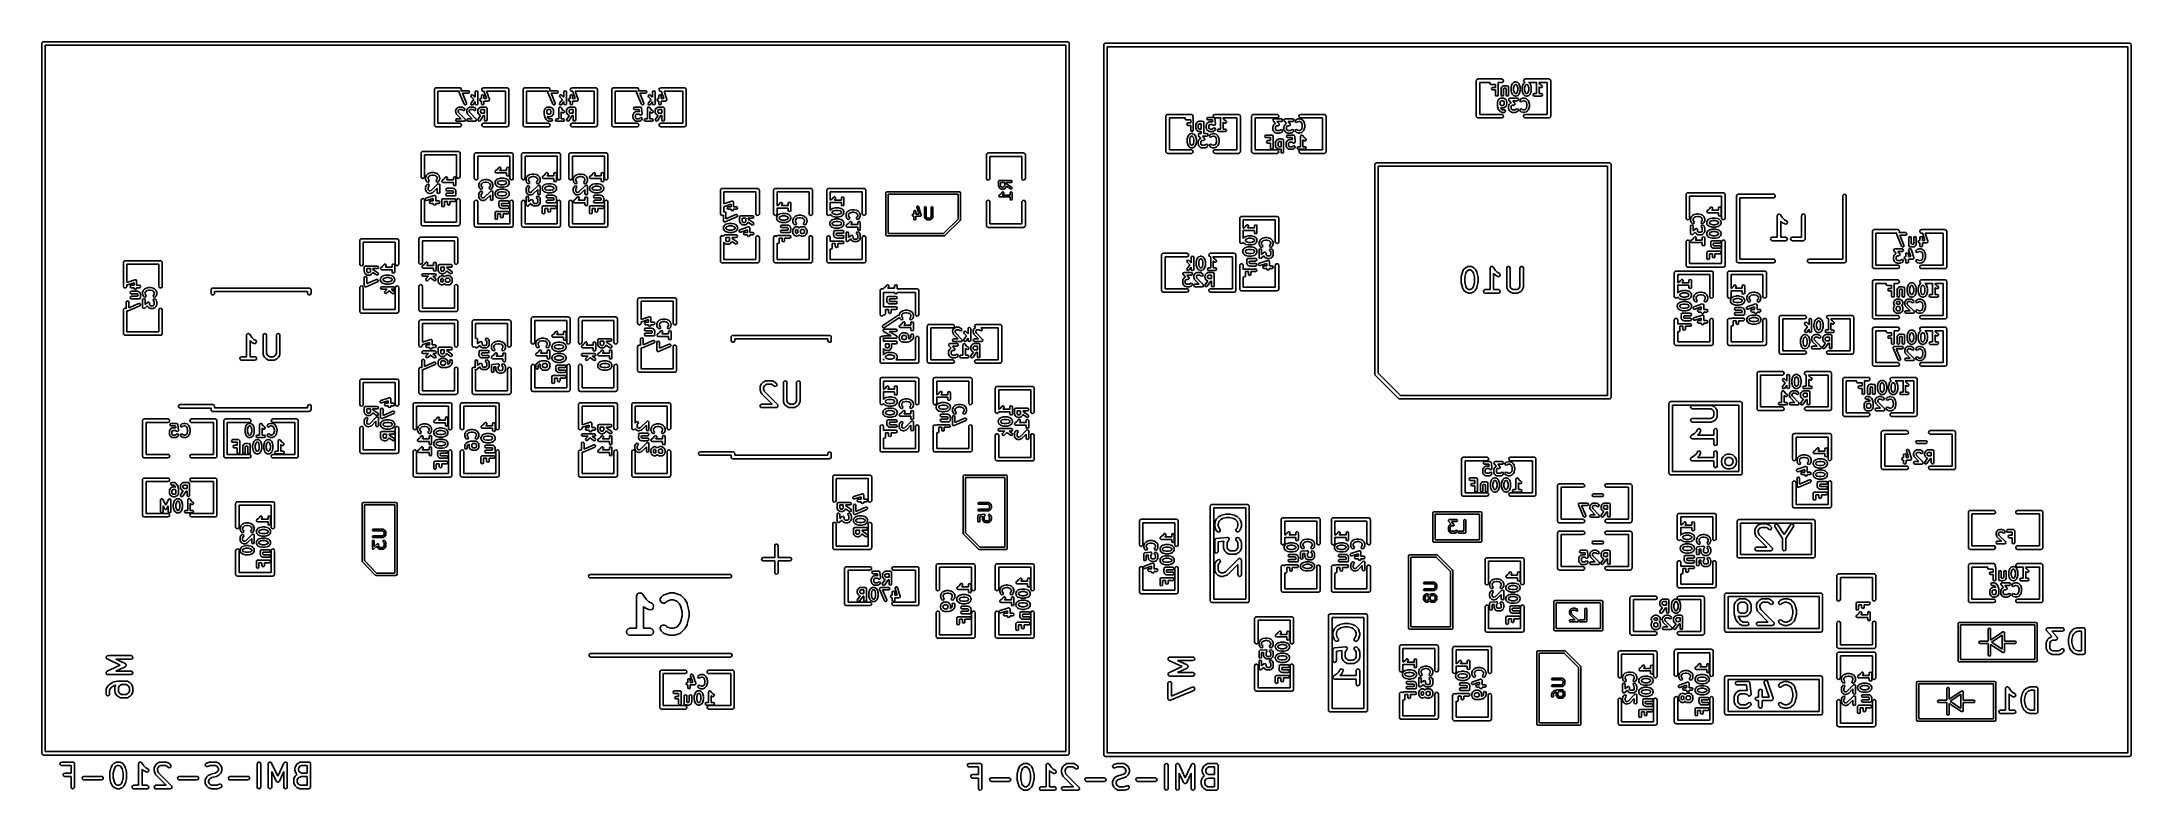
# Model space of a CAD drawing. Extents: x 0.03 to 3.56, y 0.33 to 1.6.
import ezdxf

# ---------------------------------------------------------------- set-up
doc = ezdxf.new("R2010")
doc.units = 0
doc.header["$MEASUREMENT"] = 0
doc.layers.add('BLACK', color=7, linetype='CONTINUOUS')

msp = doc.modelspace()

# ---------------------------------------------------------------- linework, layer by layer
at = {"layer": 'BLACK', "linetype": 'CONTINUOUS'}
for p, q in [((0.026929, 1.59559), (0.026997, 1.59597)), ((0.026929, 0.394803), (0.026929, 1.59559)), ((0.026974, 1.5961), (0.02704, 1.59622)), ((0.026997, 1.59597), (0.026974, 1.5961)), ((0.02704, 1.59622), (0.027107, 1.5966)), ((0.027107, 1.5966), (0.0276, 1.59719)), ((0.0276, 1.59719), (0.027984, 1.59785)), ((0.027984, 1.59785), (0.028234, 1.59794)), ((0.028234, 1.59794), (0.028406, 1.59815)), ((0.028406, 1.59815), (0.029161, 1.59828)), ((0.029161, 1.59828), (0.029882, 1.59854)), ((0.029882, 1.59854), (1.76217, 1.59854)), ((0.032835, 1.59264), (0.032835, 0.397756)), ((1.75921, 1.59264), (0.032835, 1.59264)), ((1.75921, 0.397756), (1.75921, 1.59264)), ((1.76217, 1.59854), (1.76255, 1.59848)), ((1.76255, 1.59848), (1.76268, 1.5985)), ((1.76268, 1.5985), (1.76279, 1.59843)), ((1.76279, 1.59843), (1.76318, 1.59837)), ((1.76318, 1.59837), (1.76376, 1.59787)), ((1.76376, 1.59787), (1.76443, 1.59749)), ((1.76443, 1.59749), (1.76452, 1.59724)), ((1.76452, 1.59724), (1.76472, 1.59707)), ((1.76472, 1.59707), (1.76486, 1.59631)), ((1.76486, 1.59631), (1.76512, 1.59559)), ((1.76512, 1.59559), (1.76512, 0.394803)), ((1.82327, 1.59319), (1.82334, 1.59357)), ((1.82327, 0.392402), (1.82327, 1.59319)), ((1.82331, 1.5937), (1.82338, 1.59382)), ((1.82334, 1.59357), (1.82331, 1.5937)), ((1.82338, 1.59382), (1.82345, 1.5942)), ((1.82345, 1.5942), (1.82394, 1.59479)), ((1.82394, 1.59479), (1.82432, 1.59545)), ((1.82432, 1.59545), (1.82457, 1.59554)), ((1.82457, 1.59554), (1.82474, 1.59575)), ((1.82474, 1.59575), (1.8255, 1.59588)), ((1.8255, 1.59588), (1.82622, 1.59614)), ((1.82622, 1.59614), (3.5585, 1.59614)), ((3.5585, 1.59614), (3.55889, 1.59607)), ((3.55889, 1.59607), (3.55902, 1.5961)), ((3.55902, 1.5961), (3.55913, 1.59603)), ((3.55913, 1.59603), (3.55951, 1.59596)), ((3.55951, 1.59596), (3.5601, 1.59547)), ((3.5601, 1.59547), (3.56077, 1.59509)), ((3.56077, 1.59509), (3.56086, 1.59484)), ((3.56086, 1.59484), (3.56106, 1.59467)), ((3.56106, 1.59467), (3.56119, 1.59391)), ((3.56119, 1.59391), (3.56146, 1.59319)), ((3.56146, 1.59319), (3.56146, 0.392402)), ((1.82917, 1.59024), (1.82917, 0.395354)), ((3.55555, 1.59024), (1.82917, 1.59024)), ((3.55555, 0.395354), (3.55555, 1.59024)), ((0.691754, 1.51931), (0.692137, 1.51998)), ((0.692137, 1.51998), (0.692388, 1.52007)), ((0.692388, 1.52007), (0.692559, 1.52027)), ((0.692559, 1.52027), (0.693315, 1.52041)), ((0.693315, 1.52041), (0.694035, 1.52067)), ((0.694035, 1.52067), (0.734035, 1.52067)), ((0.734035, 1.52067), (0.735045, 1.52049)), ((0.735045, 1.52049), (0.736593, 1.51919)), ((0.771128, 1.51823), (0.772137, 1.51998)), ((0.772137, 1.51998), (0.774035, 1.52067)), ((0.774035, 1.52067), (0.814035, 1.52067)), ((0.814035, 1.52067), (0.814419, 1.5206)), ((0.814419, 1.5206), (0.814548, 1.52062)), ((0.814548, 1.52062), (0.814662, 1.52056)), ((0.814662, 1.52056), (0.815045, 1.52049)), ((0.815045, 1.52049), (0.815633, 1.52)), ((0.815633, 1.52), (0.816297, 1.51961)), ((0.841754, 1.51931), (0.842137, 1.51998)), ((0.842137, 1.51998), (0.842388, 1.52007)), ((0.842388, 1.52007), (0.842559, 1.52027)), ((0.842559, 1.52027), (0.843315, 1.52041)), ((0.843315, 1.52041), (0.844035, 1.52067)), ((0.844035, 1.52067), (0.884035, 1.52067)), ((0.884035, 1.52067), (0.885045, 1.52049)), ((0.885045, 1.52049), (0.886593, 1.51919)), ((0.921128, 1.51823), (0.922137, 1.51998)), ((0.922137, 1.51998), (0.924035, 1.52067)), ((0.924035, 1.52067), (0.964035, 1.52067)), ((0.964035, 1.52067), (0.964419, 1.5206)), ((0.964419, 1.5206), (0.964548, 1.52062)), ((0.964548, 1.52062), (0.964662, 1.52056)), ((0.964662, 1.52056), (0.965045, 1.52049)), ((0.965045, 1.52049), (0.965633, 1.52)), ((0.965633, 1.52), (0.966297, 1.51961)), ((0.991754, 1.51931), (0.992137, 1.51998)), ((0.992137, 1.51998), (0.992388, 1.52007)), ((0.992388, 1.52007), (0.992559, 1.52027)), ((0.992559, 1.52027), (0.993315, 1.52041)), ((0.993315, 1.52041), (0.994035, 1.52067)), ((0.994035, 1.52067), (1.03404, 1.52067)), ((1.03404, 1.52067), (1.03505, 1.52049)), ((1.03505, 1.52049), (1.03659, 1.51919)), ((1.07113, 1.51823), (1.07214, 1.51998)), ((1.07214, 1.51998), (1.07404, 1.52067)), ((1.07404, 1.52067), (1.11404, 1.52067)), ((1.11404, 1.52067), (1.11442, 1.5206)), ((1.11442, 1.5206), (1.11455, 1.52062)), ((1.11455, 1.52062), (1.11466, 1.52056)), ((1.11466, 1.52056), (1.11505, 1.52049)), ((1.11505, 1.52049), (1.11563, 1.52)), ((1.11563, 1.52), (1.1163, 1.51961)), ((2.45358, 1.53272), (2.45365, 1.5331)), ((2.45358, 1.47272), (2.45358, 1.53272)), ((2.45363, 1.53323), (2.45369, 1.53334)), ((2.45365, 1.5331), (2.45363, 1.53323)), ((2.45369, 1.53334), (2.45376, 1.53373)), ((2.45376, 1.53373), (2.45425, 1.53431)), ((2.45425, 1.53431), (2.45464, 1.53498)), ((2.45464, 1.53498), (2.45489, 1.53507)), ((2.45489, 1.53507), (2.45506, 1.53527)), ((2.45506, 1.53527), (2.45581, 1.53541)), ((2.45581, 1.53541), (2.45654, 1.53567)), ((2.45654, 1.53567), (2.49654, 1.53567)), ((2.47722, 1.52976), (2.45949, 1.52976)), ((2.45949, 1.52976), (2.45949, 1.47567)), ((2.4767, 1.5285), (2.47722, 1.52976)), ((2.47733, 1.52698), (2.4767, 1.5285)), ((2.47885, 1.52635), (2.47733, 1.52698)), ((2.48608, 1.52635), (2.47885, 1.52635)), ((2.47952, 1.51912), (2.48015, 1.52064)), ((2.48015, 1.52064), (2.48167, 1.52127)), ((2.48167, 1.52127), (2.48608, 1.52127)), ((2.48608, 1.52127), (2.48608, 1.52635)), ((2.49654, 1.52976), (2.48986, 1.52976)), ((2.48986, 1.52976), (2.49038, 1.5285)), ((2.49038, 1.5285), (2.49038, 1.5088)), ((2.49566, 1.51959), (2.49569, 1.52009)), ((2.49569, 1.52009), (2.49663, 1.52196)), ((2.49654, 1.53567), (2.49755, 1.53549)), ((2.49843, 1.53045), (2.49654, 1.52976)), ((2.49663, 1.52196), (2.49714, 1.52241)), ((2.49714, 1.52241), (2.49759, 1.52292)), ((2.49755, 1.53549), (2.49909, 1.53419)), ((2.49759, 1.52292), (2.49947, 1.52386)), ((2.49944, 1.5322), (2.49843, 1.53045)), ((2.49909, 1.53419), (2.49944, 1.5322)), ((2.49947, 1.52386), (2.49997, 1.5239)), ((2.49997, 1.5239), (2.50043, 1.52409)), ((2.50043, 1.52409), (2.50324, 1.52409)), ((2.50324, 1.52409), (2.5037, 1.5239)), ((2.5037, 1.5239), (2.5042, 1.52386)), ((2.5042, 1.52386), (2.5048, 1.52357)), ((2.5048, 1.52357), (2.50606, 1.52409)), ((2.50606, 1.52409), (2.50758, 1.52346)), ((2.50758, 1.52346), (2.50821, 1.52194)), ((2.50821, 1.52194), (2.50821, 1.5088)), ((2.51235, 1.521), (2.51245, 1.52125)), ((2.51235, 1.51631), (2.51235, 1.521)), ((2.51241, 1.52152), (2.51335, 1.52527)), ((2.51245, 1.52125), (2.51241, 1.52152)), ((2.51335, 1.52527), (2.5135, 1.52547)), ((2.5135, 1.52547), (2.51351, 1.52571)), ((2.51351, 1.52571), (2.51445, 1.52759)), ((2.51445, 1.52759), (2.51472, 1.52782)), ((2.51472, 1.52782), (2.51486, 1.52815)), ((2.51486, 1.52815), (2.51579, 1.52909)), ((2.51579, 1.52909), (2.51612, 1.52922)), ((2.51612, 1.52922), (2.51635, 1.52949)), ((2.51635, 1.52949), (2.51823, 1.53043)), ((2.51747, 1.524), (2.51665, 1.52074)), ((2.51665, 1.52074), (2.51665, 1.51657)), ((2.51814, 1.52535), (2.51747, 1.524)), ((2.51859, 1.5258), (2.51814, 1.52535)), ((2.51823, 1.53043), (2.51873, 1.53046)), ((2.5197, 1.52635), (2.51859, 1.5258)), ((2.51873, 1.53046), (2.51919, 1.53065)), ((2.51919, 1.53065), (2.52107, 1.53065)), ((2.52056, 1.52635), (2.5197, 1.52635)), ((2.52167, 1.5258), (2.52056, 1.52635)), ((2.52107, 1.53065), (2.52153, 1.53046)), ((2.52153, 1.53046), (2.52203, 1.53043)), ((2.52211, 1.52535), (2.52167, 1.5258)), ((2.52203, 1.53043), (2.5239, 1.52949)), ((2.52279, 1.524), (2.52211, 1.52535)), ((2.52361, 1.52074), (2.52279, 1.524)), ((2.52361, 1.51657), (2.52361, 1.52074)), ((2.5239, 1.52949), (2.52414, 1.52922)), ((2.52414, 1.52922), (2.52446, 1.52909)), ((2.52446, 1.52909), (2.5254, 1.52815)), ((2.5254, 1.52815), (2.52554, 1.52782)), ((2.52554, 1.52782), (2.5258, 1.52759)), ((2.5258, 1.52759), (2.52674, 1.52571)), ((2.52674, 1.52571), (2.52676, 1.52547)), ((2.52676, 1.52547), (2.5269, 1.52527)), ((2.5269, 1.52527), (2.52784, 1.52152)), ((2.52784, 1.52152), (2.5278, 1.52125)), ((2.5278, 1.52125), (2.52791, 1.521)), ((2.52791, 1.521), (2.52791, 1.51631)), ((2.53111, 1.521), (2.53122, 1.52125)), ((2.53111, 1.51631), (2.53111, 1.521)), ((2.53118, 1.52152), (2.53211, 1.52527)), ((2.53122, 1.52125), (2.53118, 1.52152)), ((2.53211, 1.52527), (2.53226, 1.52547)), ((2.53226, 1.52547), (2.53228, 1.52571)), ((2.53228, 1.52571), (2.53321, 1.52759)), ((2.53321, 1.52759), (2.53348, 1.52782)), ((2.53348, 1.52782), (2.53362, 1.52815)), ((2.53362, 1.52815), (2.53456, 1.52909)), ((2.53363, 1.53323), (2.53464, 1.53498)), ((2.53398, 1.53124), (2.53363, 1.53323)), ((2.53553, 1.52994), (2.53398, 1.53124)), ((2.53456, 1.52909), (2.53488, 1.52922)), ((2.53464, 1.53498), (2.53654, 1.53567)), ((2.53488, 1.52922), (2.53511, 1.52949)), ((2.53511, 1.52949), (2.53589, 1.52988)), ((2.53623, 1.524), (2.53541, 1.52074)), ((2.53541, 1.52074), (2.53541, 1.51657)), ((2.53589, 1.52988), (2.53553, 1.52994)), ((2.5369, 1.52535), (2.53623, 1.524)), ((2.53654, 1.53567), (2.57654, 1.53567)), ((2.53735, 1.5258), (2.5369, 1.52535)), ((2.53846, 1.52635), (2.53735, 1.5258)), ((2.53932, 1.52635), (2.53846, 1.52635)), ((2.54043, 1.5258), (2.53932, 1.52635)), ((2.54088, 1.52535), (2.54043, 1.5258)), ((2.54155, 1.524), (2.54088, 1.52535)), ((2.54237, 1.52074), (2.54155, 1.524)), ((2.55602, 1.52976), (2.54212, 1.52976)), ((2.54212, 1.52976), (2.54267, 1.52949)), ((2.54237, 1.51657), (2.54237, 1.52074)), ((2.54267, 1.52949), (2.5429, 1.52922)), ((2.5429, 1.52922), (2.54322, 1.52909)), ((2.54322, 1.52909), (2.54416, 1.52815)), ((2.54416, 1.52815), (2.5443, 1.52782)), ((2.5443, 1.52782), (2.54457, 1.52759)), ((2.54457, 1.52759), (2.5455, 1.52571)), ((2.5455, 1.52571), (2.54552, 1.52547)), ((2.54552, 1.52547), (2.54567, 1.52527)), ((2.54567, 1.52527), (2.5466, 1.52152)), ((2.5466, 1.52152), (2.54656, 1.52125)), ((2.54656, 1.52125), (2.54667, 1.521)), ((2.54667, 1.521), (2.54667, 1.51631)), ((2.5555, 1.5285), (2.55559, 1.52871)), ((2.5555, 1.51095), (2.5555, 1.5285)), ((2.55554, 1.52893), (2.55589, 1.52945)), ((2.55559, 1.52871), (2.55554, 1.52893)), ((2.55589, 1.52945), (2.55602, 1.52976)), ((2.57358, 1.52976), (2.55934, 1.52976)), ((2.55934, 1.52976), (2.55944, 1.5297)), ((2.55944, 1.5297), (2.5612, 1.52706)), ((2.55988, 1.52229), (2.5598, 1.52238)), ((2.5598, 1.52238), (2.5598, 1.51095)), ((2.56021, 1.52216), (2.55988, 1.52229)), ((2.56044, 1.52189), (2.56021, 1.52216)), ((2.56232, 1.52095), (2.56044, 1.52189)), ((2.5612, 1.52706), (2.56268, 1.52558)), ((2.56396, 1.52084), (2.56232, 1.52095)), ((2.56268, 1.52558), (2.56424, 1.5248)), ((2.5652, 1.52191), (2.56396, 1.52084)), ((2.56424, 1.5248), (2.56532, 1.52356)), ((2.56532, 1.52356), (2.5652, 1.52191)), ((2.57358, 1.47567), (2.57358, 1.52976)), ((2.57654, 1.53567), (2.57692, 1.5356)), ((2.57692, 1.5356), (2.57705, 1.53562)), ((2.57705, 1.53562), (2.57716, 1.53556)), ((2.57716, 1.53556), (2.57755, 1.53549)), ((2.57755, 1.53549), (2.57813, 1.535)), ((2.57813, 1.535), (2.5788, 1.53461)), ((2.5788, 1.53461), (2.57889, 1.53436)), ((2.57889, 1.53436), (2.57909, 1.53419)), ((2.57909, 1.53419), (2.57923, 1.53344)), ((2.57923, 1.53344), (2.57949, 1.53272)), ((2.57949, 1.53272), (2.57949, 1.47272)), ((0.691083, 1.51772), (0.69115, 1.5181)), ((0.691083, 1.45772), (0.691083, 1.51772)), ((0.691128, 1.51823), (0.691193, 1.51834)), ((0.69115, 1.5181), (0.691128, 1.51823)), ((0.691193, 1.51834), (0.691261, 1.51873)), ((0.691261, 1.51873), (0.691754, 1.51931)), ((0.733486, 1.51476), (0.696988, 1.51476)), ((0.696988, 1.51476), (0.696988, 1.46067)), ((0.727253, 1.48321), (0.728191, 1.48509)), ((0.728191, 1.48509), (0.728458, 1.48532)), ((0.728458, 1.48532), (0.728594, 1.48565)), ((0.728594, 1.48565), (0.729532, 1.48659)), ((0.729532, 1.48659), (0.729859, 1.48672)), ((0.729859, 1.48672), (0.730091, 1.48699)), ((0.730091, 1.48699), (0.731967, 1.48793)), ((0.731967, 1.48793), (0.732466, 1.48796)), ((0.732466, 1.48796), (0.732928, 1.48815)), ((0.732928, 1.48815), (0.737619, 1.48815)), ((0.732964, 1.5135), (0.733123, 1.51389)), ((0.733132, 1.5131), (0.732964, 1.5135)), ((0.733118, 1.5143), (0.733425, 1.51462)), ((0.733123, 1.51389), (0.733118, 1.5143)), ((0.733138, 1.51266), (0.733132, 1.5131)), ((0.741581, 1.49296), (0.733138, 1.51266)), ((0.733425, 1.51462), (0.733486, 1.51476)), ((0.736943, 1.5172), (0.736049, 1.51565)), ((0.736049, 1.51565), (0.748247, 1.51565)), ((0.736593, 1.51919), (0.736943, 1.5172)), ((0.737619, 1.48815), (0.738081, 1.48796)), ((0.738081, 1.48796), (0.73858, 1.48793)), ((0.748247, 1.51135), (0.738375, 1.51135)), ((0.738375, 1.51135), (0.745533, 1.49465)), ((0.73858, 1.48793), (0.740456, 1.48699)), ((0.740456, 1.48699), (0.740688, 1.48672)), ((0.740688, 1.48672), (0.741015, 1.48659)), ((0.741015, 1.48659), (0.741953, 1.48565)), ((0.742758, 1.49181), (0.741581, 1.49296)), ((0.741953, 1.48565), (0.742583, 1.48413)), ((0.744404, 1.49183), (0.742758, 1.49181)), ((0.745553, 1.49301), (0.744404, 1.49183)), ((0.745533, 1.49465), (0.745553, 1.49301)), ((0.746015, 1.48321), (0.746953, 1.48509)), ((0.746953, 1.48509), (0.74722, 1.48532)), ((0.74722, 1.48532), (0.747356, 1.48565)), ((0.747356, 1.48565), (0.748294, 1.48659)), ((0.748247, 1.51565), (0.749768, 1.51502)), ((0.749768, 1.51198), (0.748247, 1.51135)), ((0.748294, 1.48659), (0.748621, 1.48672)), ((0.748621, 1.48672), (0.748852, 1.48699)), ((0.748852, 1.48699), (0.750729, 1.48793)), ((0.749768, 1.51502), (0.750397, 1.5135)), ((0.750397, 1.5135), (0.749768, 1.51198)), ((0.750729, 1.48793), (0.751228, 1.48796)), ((0.751228, 1.48796), (0.75169, 1.48815)), ((0.75169, 1.48815), (0.756381, 1.48815)), ((0.752664, 1.50694), (0.753294, 1.50846)), ((0.753294, 1.50542), (0.752664, 1.50694)), ((0.752686, 1.4935), (0.753094, 1.49509)), ((0.753524, 1.49208), (0.752686, 1.4935)), ((0.753094, 1.49509), (0.757604, 1.50111)), ((0.753294, 1.50846), (0.754814, 1.50909)), ((0.757604, 1.50111), (0.753294, 1.50542)), ((0.755118, 1.49168), (0.753524, 1.49208)), ((0.754814, 1.50909), (0.756334, 1.50846)), ((0.756534, 1.49251), (0.755118, 1.49168)), ((0.756334, 1.50846), (0.760169, 1.50462)), ((0.756381, 1.48815), (0.756843, 1.48796)), ((0.760169, 1.49736), (0.756534, 1.49251)), ((0.756843, 1.48796), (0.757342, 1.48793)), ((0.757342, 1.48793), (0.759218, 1.48699)), ((0.759218, 1.48699), (0.75945, 1.48672)), ((0.75945, 1.48672), (0.759777, 1.48659)), ((0.759777, 1.48659), (0.760715, 1.48565)), ((0.760169, 1.5135), (0.760798, 1.51502)), ((0.760169, 1.50462), (0.760169, 1.5135)), ((0.760169, 1.4938), (0.760169, 1.49736)), ((0.760798, 1.49228), (0.760169, 1.4938)), ((0.760715, 1.48565), (0.761345, 1.48413)), ((0.760798, 1.51502), (0.762319, 1.51565)), ((0.762319, 1.49165), (0.760798, 1.49228)), ((0.762319, 1.51565), (0.763839, 1.51502)), ((0.763839, 1.49228), (0.762319, 1.49165)), ((0.763839, 1.51502), (0.764469, 1.5135)), ((0.764469, 1.4938), (0.763839, 1.49228)), ((0.764469, 1.5135), (0.764469, 1.4938)), ((0.764777, 1.48321), (0.765715, 1.48509)), ((0.765715, 1.48509), (0.765982, 1.48532)), ((0.765982, 1.48532), (0.766118, 1.48565)), ((0.766118, 1.48565), (0.767056, 1.48659)), ((0.767056, 1.48659), (0.767383, 1.48672)), ((0.767383, 1.48672), (0.767614, 1.48699)), ((0.767614, 1.48699), (0.769491, 1.48793)), ((0.767674, 1.50037), (0.768303, 1.50189)), ((0.768303, 1.49885), (0.767674, 1.50037)), ((0.768303, 1.50189), (0.769824, 1.50252)), ((0.769824, 1.49822), (0.768303, 1.49885)), ((0.769491, 1.48793), (0.76999, 1.48796)), ((0.769824, 1.50252), (0.770488, 1.50252)), ((0.770488, 1.49822), (0.769824, 1.49822)), ((0.76999, 1.48796), (0.770452, 1.48815)), ((0.770452, 1.48815), (0.777957, 1.48815)), ((0.770488, 1.50694), (0.771118, 1.50846)), ((0.770488, 1.50252), (0.770488, 1.50694)), ((0.770488, 1.4938), (0.770488, 1.49822)), ((0.771118, 1.49228), (0.770488, 1.4938)), ((0.771118, 1.50846), (0.772638, 1.50909)), ((0.772638, 1.49165), (0.771118, 1.49228)), ((0.771478, 1.51624), (0.771128, 1.51823)), ((0.773026, 1.51494), (0.771478, 1.51624)), ((0.772638, 1.50909), (0.774158, 1.50846)), ((0.774158, 1.49228), (0.772638, 1.49165)), ((0.774035, 1.51476), (0.773026, 1.51494)), ((0.77536, 1.51476), (0.774035, 1.51476)), ((0.774158, 1.50846), (0.774788, 1.50694)), ((0.774788, 1.4938), (0.774158, 1.49228)), ((0.774788, 1.50694), (0.774788, 1.50252)), ((0.774788, 1.50252), (0.779036, 1.50252)), ((0.782019, 1.49822), (0.774788, 1.49822)), ((0.774788, 1.49822), (0.774788, 1.4938)), ((0.775289, 1.51376), (0.77536, 1.51476)), ((0.779036, 1.50252), (0.775289, 1.51376)), ((0.777957, 1.48815), (0.779477, 1.48752)), ((0.779477, 1.48752), (0.780107, 1.486)), ((0.811083, 1.51476), (0.779488, 1.51476)), ((0.779488, 1.51476), (0.784058, 1.50105)), ((0.780107, 1.486), (0.780107, 1.4663)), ((0.782346, 1.49836), (0.782019, 1.49822)), ((0.782699, 1.49833), (0.782346, 1.49836)), ((0.783077, 1.49866), (0.782699, 1.49833)), ((0.783539, 1.49885), (0.783077, 1.49866)), ((0.783674, 1.49918), (0.783539, 1.49885)), ((0.783942, 1.49941), (0.783674, 1.49918)), ((0.783977, 1.49991), (0.783942, 1.49941)), ((0.784169, 1.50037), (0.783977, 1.49991)), ((0.784058, 1.50105), (0.784033, 1.5007)), ((0.784033, 1.5007), (0.784169, 1.50037)), ((0.811083, 1.46067), (0.811083, 1.51476)), ((0.816297, 1.51961), (0.816388, 1.51936)), ((0.816388, 1.51936), (0.816593, 1.51919)), ((0.816593, 1.51919), (0.816726, 1.51844)), ((0.816726, 1.51844), (0.816988, 1.51772)), ((0.816988, 1.51772), (0.816988, 1.45772)), ((0.841083, 1.51772), (0.84115, 1.5181)), ((0.841083, 1.45772), (0.841083, 1.51772)), ((0.841128, 1.51823), (0.841193, 1.51834)), ((0.84115, 1.5181), (0.841128, 1.51823)), ((0.841193, 1.51834), (0.841261, 1.51873)), ((0.841261, 1.51873), (0.841754, 1.51931)), ((0.883486, 1.51476), (0.846988, 1.51476)), ((0.846988, 1.51476), (0.846988, 1.46067)), ((0.877253, 1.48321), (0.878191, 1.48509)), ((0.878191, 1.48509), (0.878458, 1.48532)), ((0.878458, 1.48532), (0.878594, 1.48565)), ((0.878594, 1.48565), (0.879532, 1.48659)), ((0.879532, 1.48659), (0.879859, 1.48672)), ((0.879859, 1.48672), (0.880091, 1.48699)), ((0.880091, 1.48699), (0.881967, 1.48793)), ((0.881967, 1.48793), (0.882466, 1.48796)), ((0.882466, 1.48796), (0.882928, 1.48815)), ((0.882928, 1.48815), (0.886681, 1.48815)), ((0.882964, 1.5135), (0.883123, 1.51389)), ((0.883132, 1.5131), (0.882964, 1.5135)), ((0.883118, 1.5143), (0.883425, 1.51462)), ((0.883123, 1.51389), (0.883118, 1.5143)), ((0.883138, 1.51266), (0.883132, 1.5131)), ((0.891581, 1.49296), (0.883138, 1.51266)), ((0.883425, 1.51462), (0.883486, 1.51476)), ((0.886943, 1.5172), (0.886049, 1.51565)), ((0.886049, 1.51565), (0.898247, 1.51565)), ((0.886593, 1.51919), (0.886943, 1.5172)), ((0.886681, 1.48815), (0.887143, 1.48796)), ((0.887143, 1.48796), (0.887642, 1.48793)), ((0.887642, 1.48793), (0.889518, 1.48699)), ((0.898247, 1.51135), (0.888375, 1.51135)), ((0.888375, 1.51135), (0.895533, 1.49465)), ((0.889518, 1.48699), (0.88975, 1.48672)), ((0.88975, 1.48672), (0.890077, 1.48659)), ((0.890077, 1.48659), (0.891015, 1.48565)), ((0.891015, 1.48565), (0.891151, 1.48532)), ((0.891151, 1.48532), (0.891418, 1.48509)), ((0.891418, 1.48509), (0.892356, 1.48321)), ((0.892758, 1.49181), (0.891581, 1.49296)), ((0.894404, 1.49183), (0.892758, 1.49181)), ((0.895553, 1.49301), (0.894404, 1.49183)), ((0.895533, 1.49465), (0.895553, 1.49301)), ((0.898247, 1.51565), (0.899768, 1.51502)), ((0.899768, 1.51198), (0.898247, 1.51135)), ((0.899768, 1.51502), (0.900397, 1.5135)), ((0.900397, 1.5135), (0.899768, 1.51198)), ((0.901416, 1.486), (0.901501, 1.48621)), ((0.901416, 1.46845), (0.901416, 1.486)), ((0.901458, 1.48643), (0.901806, 1.48695)), ((0.901501, 1.48621), (0.901458, 1.48643)), ((0.901806, 1.48695), (0.902046, 1.48752)), ((0.902046, 1.48752), (0.902251, 1.48761)), ((0.902251, 1.48761), (0.902374, 1.48779)), ((0.902374, 1.48779), (0.902988, 1.48792)), ((0.902664, 1.50694), (0.903294, 1.50846)), ((0.903294, 1.50542), (0.902664, 1.50694)), ((0.902686, 1.4935), (0.903094, 1.49509)), ((0.903524, 1.49208), (0.902686, 1.4935)), ((0.902988, 1.48792), (0.903566, 1.48815)), ((0.903094, 1.49509), (0.907604, 1.50111)), ((0.903294, 1.50846), (0.904814, 1.50909)), ((0.907604, 1.50111), (0.903294, 1.50542)), ((0.905118, 1.49168), (0.903524, 1.49208)), ((0.903566, 1.48815), (0.903771, 1.48807)), ((0.903771, 1.48807), (0.903988, 1.48811)), ((0.903988, 1.48811), (0.904508, 1.48776)), ((0.904508, 1.48776), (0.905087, 1.48752)), ((0.904814, 1.50909), (0.906334, 1.50846)), ((0.905087, 1.48752), (0.905171, 1.48732)), ((0.906534, 1.49251), (0.905118, 1.49168)), ((0.905171, 1.48732), (0.905355, 1.4872)), ((0.905355, 1.4872), (0.907113, 1.48456)), ((0.906334, 1.50846), (0.910169, 1.50462)), ((0.910169, 1.49736), (0.906534, 1.49251)), ((0.907113, 1.48456), (0.908592, 1.48308)), ((0.910169, 1.5135), (0.910798, 1.51502)), ((0.910169, 1.50462), (0.910169, 1.5135)), ((0.910169, 1.4938), (0.910169, 1.49736)), ((0.910798, 1.49228), (0.910169, 1.4938)), ((0.910798, 1.51502), (0.912319, 1.51565)), ((0.912319, 1.49165), (0.910798, 1.49228)), ((0.912319, 1.51565), (0.913839, 1.51502)), ((0.913839, 1.49228), (0.912319, 1.49165)), ((0.913839, 1.51502), (0.914469, 1.5135)), ((0.914469, 1.4938), (0.913839, 1.49228)), ((0.914469, 1.5135), (0.914469, 1.4938)), ((0.914777, 1.48321), (0.915715, 1.48509)), ((0.915715, 1.48509), (0.915982, 1.48532)), ((0.915982, 1.48532), (0.916118, 1.48565)), ((0.916118, 1.48565), (0.917056, 1.48659)), ((0.917056, 1.48659), (0.917383, 1.48672)), ((0.917383, 1.48672), (0.917614, 1.48699)), ((0.917614, 1.48699), (0.919491, 1.48793)), ((0.917674, 1.50037), (0.918303, 1.50189)), ((0.918303, 1.49885), (0.917674, 1.50037)), ((0.918303, 1.50189), (0.919824, 1.50252)), ((0.919824, 1.49822), (0.918303, 1.49885)), ((0.919491, 1.48793), (0.91999, 1.48796)), ((0.919824, 1.50252), (0.920488, 1.50252)), ((0.920488, 1.49822), (0.919824, 1.49822)), ((0.91999, 1.48796), (0.920452, 1.48815)), ((0.920452, 1.48815), (0.927957, 1.48815)), ((0.920488, 1.50694), (0.921118, 1.50846)), ((0.920488, 1.50252), (0.920488, 1.50694)), ((0.920488, 1.4938), (0.920488, 1.49822)), ((0.921118, 1.49228), (0.920488, 1.4938)), ((0.921118, 1.50846), (0.922638, 1.50909)), ((0.922638, 1.49165), (0.921118, 1.49228)), ((0.921478, 1.51624), (0.921128, 1.51823)), ((0.923026, 1.51494), (0.921478, 1.51624)), ((0.922638, 1.50909), (0.924158, 1.50846)), ((0.924158, 1.49228), (0.922638, 1.49165)), ((0.924035, 1.51476), (0.923026, 1.51494)), ((0.92536, 1.51476), (0.924035, 1.51476)), ((0.924158, 1.50846), (0.924788, 1.50694)), ((0.924788, 1.4938), (0.924158, 1.49228)), ((0.924788, 1.50694), (0.924788, 1.50252)), ((0.924788, 1.50252), (0.929036, 1.50252)), ((0.932019, 1.49822), (0.924788, 1.49822)), ((0.924788, 1.49822), (0.924788, 1.4938)), ((0.925289, 1.51376), (0.92536, 1.51476)), ((0.929036, 1.50252), (0.925289, 1.51376)), ((0.927957, 1.48815), (0.929477, 1.48752)), ((0.929477, 1.48752), (0.930107, 1.486)), ((0.961083, 1.51476), (0.929488, 1.51476)), ((0.929488, 1.51476), (0.934058, 1.50105)), ((0.930107, 1.486), (0.930107, 1.4663)), ((0.932346, 1.49836), (0.932019, 1.49822)), ((0.932699, 1.49833), (0.932346, 1.49836)), ((0.933077, 1.49866), (0.932699, 1.49833)), ((0.933539, 1.49885), (0.933077, 1.49866)), ((0.933674, 1.49918), (0.933539, 1.49885)), ((0.933942, 1.49941), (0.933674, 1.49918)), ((0.933977, 1.49991), (0.933942, 1.49941)), ((0.934169, 1.50037), (0.933977, 1.49991)), ((0.934058, 1.50105), (0.934033, 1.5007)), ((0.934033, 1.5007), (0.934169, 1.50037)), ((0.961083, 1.46067), (0.961083, 1.51476)), ((0.966297, 1.51961), (0.966388, 1.51936)), ((0.966388, 1.51936), (0.966593, 1.51919)), ((0.966593, 1.51919), (0.966726, 1.51844)), ((0.966726, 1.51844), (0.966988, 1.51772)), ((0.966988, 1.51772), (0.966988, 1.45772)), ((0.991083, 1.51772), (0.99115, 1.5181)), ((0.991083, 1.45772), (0.991083, 1.51772)), ((0.991128, 1.51823), (0.991193, 1.51834)), ((0.99115, 1.5181), (0.991128, 1.51823)), ((0.991193, 1.51834), (0.991261, 1.51873)), ((0.991261, 1.51873), (0.991754, 1.51931)), ((1.03349, 1.51476), (0.996988, 1.51476)), ((0.996988, 1.51476), (0.996988, 1.46067)), ((1.02796, 1.486), (1.02859, 1.48752)), ((1.02859, 1.48448), (1.02796, 1.486)), ((1.02859, 1.48752), (1.03011, 1.48815)), ((1.03011, 1.48815), (1.03949, 1.48815)), ((1.03296, 1.5135), (1.03312, 1.51389)), ((1.03313, 1.5131), (1.03296, 1.5135)), ((1.03312, 1.5143), (1.03343, 1.51462)), ((1.03312, 1.51389), (1.03312, 1.5143)), ((1.03314, 1.51266), (1.03313, 1.5131)), ((1.04158, 1.49296), (1.03314, 1.51266)), ((1.03343, 1.51462), (1.03349, 1.51476)), ((1.03694, 1.5172), (1.03605, 1.51565)), ((1.03605, 1.51565), (1.04825, 1.51565)), ((1.03659, 1.51919), (1.03694, 1.5172)), ((1.04825, 1.51135), (1.03837, 1.51135)), ((1.03837, 1.51135), (1.04553, 1.49465)), ((1.03949, 1.48815), (1.04016, 1.48788)), ((1.04016, 1.48788), (1.04086, 1.48767)), ((1.04086, 1.48767), (1.04091, 1.48757)), ((1.04091, 1.48757), (1.04102, 1.48752)), ((1.04102, 1.48752), (1.04129, 1.48686)), ((1.04129, 1.48686), (1.04163, 1.48622)), ((1.04276, 1.49181), (1.04158, 1.49296)), ((1.04163, 1.48622), (1.04257, 1.47684)), ((1.0444, 1.49183), (1.04276, 1.49181)), ((1.04555, 1.49301), (1.0444, 1.49183)), ((1.04553, 1.49465), (1.04555, 1.49301)), ((1.04825, 1.51565), (1.04977, 1.51502)), ((1.04977, 1.51198), (1.04825, 1.51135)), ((1.04977, 1.51502), (1.0504, 1.5135)), ((1.0504, 1.5135), (1.04977, 1.51198)), ((1.05142, 1.486), (1.0515, 1.48621)), ((1.05142, 1.46845), (1.05142, 1.486)), ((1.05146, 1.48643), (1.05181, 1.48695)), ((1.0515, 1.48621), (1.05146, 1.48643)), ((1.05181, 1.48695), (1.05205, 1.48752)), ((1.05205, 1.48752), (1.05225, 1.48761)), ((1.05225, 1.48761), (1.05237, 1.48779)), ((1.05237, 1.48779), (1.05299, 1.48792)), ((1.05266, 1.50694), (1.05329, 1.50846)), ((1.05329, 1.50542), (1.05266, 1.50694)), ((1.05269, 1.4935), (1.05309, 1.49509)), ((1.05352, 1.49208), (1.05269, 1.4935)), ((1.05299, 1.48792), (1.05357, 1.48815)), ((1.05309, 1.49509), (1.0576, 1.50111)), ((1.05329, 1.50846), (1.05481, 1.50909)), ((1.0576, 1.50111), (1.05329, 1.50542)), ((1.05512, 1.49168), (1.05352, 1.49208)), ((1.05357, 1.48815), (1.05377, 1.48807)), ((1.05377, 1.48807), (1.05399, 1.48811)), ((1.05399, 1.48811), (1.05451, 1.48776)), ((1.05451, 1.48776), (1.05509, 1.48752)), ((1.05481, 1.50909), (1.05633, 1.50846)), ((1.05509, 1.48752), (1.05517, 1.48732)), ((1.05653, 1.49251), (1.05512, 1.49168)), ((1.05517, 1.48732), (1.05536, 1.4872)), ((1.05536, 1.4872), (1.05711, 1.48456)), ((1.05633, 1.50846), (1.06017, 1.50462)), ((1.06017, 1.49736), (1.05653, 1.49251)), ((1.05711, 1.48456), (1.05859, 1.48308)), ((1.06017, 1.5135), (1.0608, 1.51502)), ((1.06017, 1.50462), (1.06017, 1.5135)), ((1.06017, 1.4938), (1.06017, 1.49736)), ((1.0608, 1.49228), (1.06017, 1.4938)), ((1.0608, 1.51502), (1.06232, 1.51565)), ((1.06232, 1.49165), (1.0608, 1.49228)), ((1.06232, 1.51565), (1.06384, 1.51502)), ((1.06384, 1.49228), (1.06232, 1.49165)), ((1.06384, 1.51502), (1.06447, 1.5135)), ((1.06447, 1.4938), (1.06384, 1.49228)), ((1.06447, 1.5135), (1.06447, 1.4938)), ((1.06478, 1.48321), (1.06571, 1.48509)), ((1.06571, 1.48509), (1.06598, 1.48532)), ((1.06598, 1.48532), (1.06612, 1.48565)), ((1.06612, 1.48565), (1.06706, 1.48659)), ((1.06706, 1.48659), (1.06738, 1.48672)), ((1.06738, 1.48672), (1.06761, 1.48699)), ((1.06761, 1.48699), (1.06949, 1.48793)), ((1.06767, 1.50037), (1.0683, 1.50189)), ((1.0683, 1.49885), (1.06767, 1.50037)), ((1.0683, 1.50189), (1.06982, 1.50252)), ((1.06982, 1.49822), (1.0683, 1.49885)), ((1.06949, 1.48793), (1.06999, 1.48796)), ((1.06982, 1.50252), (1.07049, 1.50252)), ((1.07049, 1.49822), (1.06982, 1.49822)), ((1.06999, 1.48796), (1.07045, 1.48815)), ((1.07045, 1.48815), (1.07796, 1.48815)), ((1.07049, 1.50694), (1.07112, 1.50846)), ((1.07049, 1.50252), (1.07049, 1.50694)), ((1.07049, 1.4938), (1.07049, 1.49822)), ((1.07112, 1.49228), (1.07049, 1.4938)), ((1.07112, 1.50846), (1.07264, 1.50909)), ((1.07264, 1.49165), (1.07112, 1.49228)), ((1.07148, 1.51624), (1.07113, 1.51823)), ((1.07303, 1.51494), (1.07148, 1.51624)), ((1.07264, 1.50909), (1.07416, 1.50846)), ((1.07416, 1.49228), (1.07264, 1.49165)), ((1.07404, 1.51476), (1.07303, 1.51494)), ((1.07536, 1.51476), (1.07404, 1.51476)), ((1.07416, 1.50846), (1.07479, 1.50694)), ((1.07479, 1.4938), (1.07416, 1.49228)), ((1.07479, 1.50694), (1.07479, 1.50252)), ((1.07479, 1.50252), (1.07904, 1.50252)), ((1.08202, 1.49822), (1.07479, 1.49822)), ((1.07479, 1.49822), (1.07479, 1.4938)), ((1.07529, 1.51376), (1.07536, 1.51476)), ((1.07904, 1.50252), (1.07529, 1.51376)), ((1.07796, 1.48815), (1.07948, 1.48752)), ((1.07948, 1.48752), (1.08011, 1.486)), ((1.11108, 1.51476), (1.07949, 1.51476)), ((1.07949, 1.51476), (1.08406, 1.50105)), ((1.08011, 1.486), (1.08011, 1.4663)), ((1.08235, 1.49836), (1.08202, 1.49822)), ((1.0827, 1.49833), (1.08235, 1.49836)), ((1.08308, 1.49866), (1.0827, 1.49833)), ((1.08354, 1.49885), (1.08308, 1.49866)), ((1.08367, 1.49918), (1.08354, 1.49885)), ((1.08394, 1.49941), (1.08367, 1.49918)), ((1.08398, 1.49991), (1.08394, 1.49941)), ((1.08417, 1.50037), (1.08398, 1.49991)), ((1.08406, 1.50105), (1.08403, 1.5007)), ((1.08403, 1.5007), (1.08417, 1.50037)), ((1.11108, 1.46067), (1.11108, 1.51476)), ((1.1163, 1.51961), (1.11639, 1.51936)), ((1.11639, 1.51936), (1.11659, 1.51919)), ((1.11659, 1.51919), (1.11673, 1.51844)), ((1.11673, 1.51844), (1.11699, 1.51772)), ((1.11699, 1.51772), (1.11699, 1.45772)), ((2.48015, 1.5176), (2.47952, 1.51912)), ((2.48167, 1.51697), (2.48015, 1.5176)), ((2.48608, 1.51697), (2.48167, 1.51697)), ((2.48608, 1.5088), (2.48608, 1.51697)), ((2.48671, 1.50728), (2.48608, 1.5088)), ((2.48823, 1.50665), (2.48671, 1.50728)), ((2.48975, 1.50728), (2.48823, 1.50665)), ((2.48953, 1.49725), (2.48972, 1.49771)), ((2.48953, 1.48975), (2.48953, 1.49725)), ((2.48963, 1.4895), (2.48953, 1.48975)), ((2.48959, 1.48923), (2.48963, 1.4895)), ((2.49053, 1.48547), (2.48959, 1.48923)), ((2.48972, 1.49771), (2.48975, 1.49821)), ((2.49038, 1.5088), (2.48975, 1.50728)), ((2.48975, 1.49821), (2.49069, 1.50009)), ((2.49075, 1.48517), (2.49053, 1.48547)), ((2.49069, 1.50009), (2.49096, 1.50032)), ((2.49083, 1.4848), (2.49075, 1.48517)), ((2.4927, 1.48199), (2.49083, 1.4848)), ((2.49096, 1.50032), (2.49109, 1.50065)), ((2.49109, 1.50065), (2.49203, 1.50159)), ((2.49203, 1.50159), (2.49236, 1.50172)), ((2.49236, 1.50172), (2.49259, 1.50199)), ((2.49259, 1.50199), (2.49447, 1.50293)), ((2.49438, 1.49785), (2.49383, 1.49674)), ((2.49383, 1.49674), (2.49383, 1.49307)), ((2.49383, 1.49307), (2.49438, 1.49196)), ((2.49483, 1.4983), (2.49438, 1.49785)), ((2.49438, 1.49196), (2.49483, 1.49151)), ((2.49447, 1.50293), (2.49497, 1.50296)), ((2.49497, 1.48685), (2.49461, 1.48688)), ((2.49461, 1.48688), (2.49616, 1.48455)), ((2.49594, 1.49885), (2.49483, 1.4983)), ((2.49483, 1.49151), (2.49594, 1.49096)), ((2.49497, 1.50296), (2.49543, 1.50315)), ((2.49543, 1.48666), (2.49497, 1.48685)), ((2.49543, 1.50315), (2.49918, 1.50315)), ((2.49918, 1.48666), (2.49543, 1.48666)), ((2.49546, 1.51912), (2.49566, 1.51959)), ((2.49546, 1.5088), (2.49546, 1.51912)), ((2.49609, 1.50728), (2.49546, 1.5088)), ((2.49867, 1.49885), (2.49594, 1.49885)), ((2.49594, 1.49096), (2.49867, 1.49096)), ((2.49761, 1.50665), (2.49609, 1.50728)), ((2.49616, 1.48455), (2.4967, 1.48401)), ((2.49913, 1.50728), (2.49761, 1.50665)), ((2.49978, 1.4983), (2.49867, 1.49885)), ((2.49867, 1.49096), (2.49978, 1.49151)), ((2.49976, 1.5088), (2.49913, 1.50728)), ((2.49918, 1.50315), (2.49964, 1.50296)), ((2.49964, 1.48685), (2.49918, 1.48666)), ((2.49964, 1.50296), (2.50014, 1.50293)), ((2.50014, 1.48689), (2.49964, 1.48685)), ((2.50015, 1.5194), (2.49976, 1.51862)), ((2.49976, 1.51862), (2.49976, 1.5088)), ((2.50023, 1.49785), (2.49978, 1.4983)), ((2.49978, 1.49151), (2.50023, 1.49196)), ((2.50014, 1.50293), (2.50202, 1.50199)), ((2.50202, 1.48782), (2.50014, 1.48689)), ((2.50094, 1.51979), (2.50015, 1.5194)), ((2.50078, 1.49674), (2.50023, 1.49785)), ((2.50023, 1.49196), (2.50078, 1.49307)), ((2.50078, 1.49307), (2.50078, 1.49674)), ((2.50274, 1.51979), (2.50094, 1.51979)), ((2.50202, 1.50199), (2.50225, 1.50172)), ((2.50225, 1.48809), (2.50202, 1.48782)), ((2.50225, 1.50172), (2.50258, 1.50159)), ((2.50258, 1.48823), (2.50225, 1.48809)), ((2.50258, 1.50159), (2.50352, 1.50065)), ((2.50352, 1.48917), (2.50258, 1.48823)), ((2.50385, 1.51923), (2.50274, 1.51979)), ((2.50352, 1.50065), (2.50365, 1.50032)), ((2.50365, 1.48949), (2.50352, 1.48917)), ((2.50365, 1.50032), (2.50392, 1.50009)), ((2.50392, 1.48972), (2.50365, 1.48949)), ((2.50391, 1.51917), (2.50385, 1.51923)), ((2.50391, 1.5088), (2.50391, 1.51917)), ((2.50454, 1.50728), (2.50391, 1.5088)), ((2.50392, 1.50009), (2.50486, 1.49821)), ((2.50486, 1.4916), (2.50392, 1.48972)), ((2.50606, 1.50665), (2.50454, 1.50728)), ((2.50486, 1.49821), (2.50489, 1.49771)), ((2.50489, 1.4921), (2.50486, 1.4916)), ((2.50489, 1.49771), (2.50508, 1.49725)), ((2.50508, 1.49256), (2.50489, 1.4921)), ((2.50508, 1.49725), (2.50508, 1.49256)), ((2.50758, 1.50728), (2.50606, 1.50665)), ((2.50821, 1.5088), (2.50758, 1.50728)), ((2.50829, 1.50115), (2.50863, 1.50183)), ((2.50832, 1.50108), (2.50829, 1.50115)), ((2.50829, 1.501), (2.50832, 1.50108)), ((2.50858, 1.50031), (2.50829, 1.501)), ((2.50829, 1.48975), (2.50848, 1.49021)), ((2.50829, 1.48506), (2.50829, 1.48975)), ((2.50848, 1.48459), (2.50829, 1.48506)), ((2.50848, 1.49021), (2.50851, 1.49071)), ((2.50851, 1.4841), (2.50848, 1.48459)), ((2.50851, 1.49071), (2.50945, 1.49259)), ((2.50882, 1.49959), (2.50858, 1.50031)), ((2.50863, 1.50183), (2.50892, 1.50252)), ((2.5127, 1.49516), (2.50882, 1.49959)), ((2.50892, 1.50252), (2.50899, 1.50255)), ((2.50899, 1.50255), (2.50902, 1.50262)), ((2.50902, 1.50262), (2.50974, 1.50287)), ((2.50945, 1.49259), (2.50972, 1.49282)), ((2.50972, 1.49282), (2.50986, 1.49314)), ((2.50974, 1.50287), (2.51044, 1.50315)), ((2.50986, 1.49314), (2.51079, 1.49408)), ((2.51044, 1.50315), (2.52263, 1.50315)), ((2.51079, 1.49408), (2.51112, 1.49422)), ((2.51112, 1.49422), (2.51135, 1.49448)), ((2.51135, 1.49448), (2.5127, 1.49516)), ((2.51245, 1.51606), (2.51235, 1.51631)), ((2.51241, 1.51579), (2.51245, 1.51606)), ((2.51335, 1.51204), (2.51241, 1.51579)), ((2.51314, 1.49035), (2.51259, 1.48924)), ((2.51259, 1.48924), (2.51259, 1.48556)), ((2.51259, 1.48556), (2.51314, 1.48445)), ((2.51359, 1.49079), (2.51314, 1.49035)), ((2.5135, 1.51184), (2.51335, 1.51204)), ((2.51351, 1.5116), (2.5135, 1.51184)), ((2.51445, 1.50972), (2.51351, 1.5116)), ((2.5147, 1.49135), (2.51359, 1.49079)), ((2.51472, 1.50949), (2.51445, 1.50972)), ((2.517, 1.49135), (2.5147, 1.49135)), ((2.51486, 1.50916), (2.51472, 1.50949)), ((2.51579, 1.50822), (2.51486, 1.50916)), ((2.52263, 1.49885), (2.51518, 1.49885)), ((2.51518, 1.49885), (2.51862, 1.49492)), ((2.51612, 1.50809), (2.51579, 1.50822)), ((2.51635, 1.50782), (2.51612, 1.50809)), ((2.51823, 1.50688), (2.51635, 1.50782)), ((2.51665, 1.51657), (2.51747, 1.51331)), ((2.5177, 1.49164), (2.517, 1.49135)), ((2.51747, 1.51331), (2.51814, 1.51195)), ((2.51842, 1.49188), (2.5177, 1.49164)), ((2.51814, 1.51195), (2.51859, 1.51151)), ((2.51873, 1.50685), (2.51823, 1.50688)), ((2.51845, 1.49195), (2.51842, 1.49188)), ((2.51852, 1.49198), (2.51845, 1.49195)), ((2.51881, 1.49268), (2.51852, 1.49198)), ((2.51859, 1.51151), (2.5197, 1.51095)), ((2.51862, 1.49492), (2.51886, 1.4942)), ((2.51919, 1.50665), (2.51873, 1.50685)), ((2.51915, 1.49336), (2.51881, 1.49268)), ((2.51886, 1.4942), (2.51915, 1.4935)), ((2.51915, 1.4935), (2.51913, 1.49343)), ((2.51913, 1.49343), (2.51915, 1.49336)), ((2.52107, 1.50665), (2.51919, 1.50665)), ((2.5197, 1.51095), (2.52056, 1.51095)), ((2.52042, 1.48401), (2.52111, 1.4847)), ((2.52056, 1.51095), (2.52167, 1.51151)), ((2.52153, 1.50685), (2.52107, 1.50665)), ((2.52111, 1.4847), (2.52263, 1.48533)), ((2.52203, 1.50688), (2.52153, 1.50685)), ((2.52167, 1.51151), (2.52211, 1.51195)), ((2.5239, 1.50782), (2.52203, 1.50688)), ((2.52211, 1.51195), (2.52279, 1.51331)), ((2.52263, 1.50315), (2.52415, 1.50252)), ((2.52415, 1.49948), (2.52263, 1.49885)), ((2.52263, 1.48533), (2.52415, 1.4847)), ((2.52279, 1.51331), (2.52361, 1.51657)), ((2.52414, 1.50809), (2.5239, 1.50782)), ((2.52446, 1.50822), (2.52414, 1.50809)), ((2.52415, 1.50252), (2.52478, 1.501)), ((2.52478, 1.501), (2.52415, 1.49948)), ((2.52415, 1.4847), (2.52478, 1.48318)), ((2.5254, 1.50916), (2.52446, 1.50822)), ((2.52554, 1.50949), (2.5254, 1.50916)), ((2.5258, 1.50972), (2.52554, 1.50949)), ((2.52674, 1.5116), (2.5258, 1.50972)), ((2.52676, 1.51184), (2.52674, 1.5116)), ((2.5269, 1.51204), (2.52676, 1.51184)), ((2.52784, 1.51579), (2.5269, 1.51204)), ((2.52705, 1.49913), (2.52768, 1.50065)), ((2.52768, 1.49761), (2.52705, 1.49913)), ((2.52705, 1.48318), (2.52768, 1.4847)), ((2.52768, 1.50065), (2.52862, 1.50159)), ((2.5292, 1.49698), (2.52768, 1.49761)), ((2.52768, 1.4847), (2.5292, 1.48533)), ((2.52791, 1.51631), (2.5278, 1.51606)), ((2.5278, 1.51606), (2.52784, 1.51579)), ((2.52862, 1.50159), (2.52908, 1.50178)), ((2.52908, 1.50178), (2.52946, 1.50211)), ((2.53072, 1.49761), (2.5292, 1.49698)), ((2.5292, 1.48533), (2.53072, 1.4847)), ((2.52946, 1.50211), (2.53227, 1.50304)), ((2.5313, 1.49819), (2.53072, 1.49761)), ((2.53072, 1.4847), (2.5313, 1.48412)), ((2.53122, 1.51606), (2.53111, 1.51631)), ((2.53118, 1.51579), (2.53122, 1.51606)), ((2.53211, 1.51204), (2.53118, 1.51579)), ((2.5333, 1.49885), (2.5313, 1.49819)), ((2.53226, 1.51184), (2.53211, 1.51204)), ((2.53228, 1.5116), (2.53226, 1.51184)), ((2.53227, 1.50304), (2.53263, 1.50302)), ((2.53321, 1.50972), (2.53228, 1.5116)), ((2.53263, 1.50302), (2.53295, 1.50315)), ((2.53295, 1.50315), (2.53483, 1.50315)), ((2.53348, 1.50949), (2.53321, 1.50972)), ((2.53448, 1.49885), (2.5333, 1.49885)), ((2.53362, 1.50916), (2.53348, 1.50949)), ((2.53456, 1.50822), (2.53362, 1.50916)), ((2.53648, 1.49819), (2.53448, 1.49885)), ((2.53488, 1.50809), (2.53456, 1.50822)), ((2.53483, 1.50315), (2.53516, 1.50302)), ((2.53511, 1.50782), (2.53488, 1.50809)), ((2.53699, 1.50688), (2.53511, 1.50782)), ((2.53516, 1.50302), (2.53551, 1.50304)), ((2.53541, 1.51657), (2.53623, 1.51331)), ((2.53551, 1.50304), (2.53832, 1.50211)), ((2.53623, 1.51331), (2.5369, 1.51195)), ((2.53775, 1.49692), (2.53648, 1.49819)), ((2.53648, 1.48412), (2.53775, 1.48539)), ((2.5369, 1.51195), (2.53735, 1.51151)), ((2.53749, 1.50685), (2.53699, 1.50688)), ((2.53735, 1.51151), (2.53846, 1.51095)), ((2.53795, 1.50665), (2.53749, 1.50685)), ((2.53843, 1.49556), (2.53775, 1.49692)), ((2.53775, 1.48539), (2.53843, 1.48675)), ((2.53983, 1.50665), (2.53795, 1.50665)), ((2.53832, 1.50211), (2.5387, 1.50178)), ((2.53924, 1.4923), (2.53843, 1.49556)), ((2.53843, 1.48675), (2.53924, 1.49001)), ((2.53846, 1.51095), (2.53932, 1.51095)), ((2.5387, 1.50178), (2.53916, 1.50159)), ((2.53916, 1.50159), (2.54104, 1.49971)), ((2.53924, 1.49001), (2.53924, 1.4923)), ((2.53932, 1.51095), (2.54043, 1.51151)), ((2.54029, 1.50685), (2.53983, 1.50665)), ((2.54079, 1.50688), (2.54029, 1.50685)), ((2.54043, 1.51151), (2.54088, 1.51195)), ((2.54267, 1.50782), (2.54079, 1.50688)), ((2.54088, 1.51195), (2.54155, 1.51331)), ((2.54104, 1.49971), (2.54117, 1.49938)), ((2.54117, 1.49938), (2.54144, 1.49915)), ((2.54144, 1.49915), (2.54238, 1.49728)), ((2.54238, 1.48503), (2.54144, 1.48316)), ((2.54155, 1.51331), (2.54237, 1.51657)), ((2.54238, 1.49728), (2.5424, 1.49703)), ((2.5424, 1.48528), (2.54238, 1.48503)), ((2.5424, 1.49703), (2.54254, 1.49684)), ((2.54254, 1.48547), (2.5424, 1.48528)), ((2.54254, 1.49684), (2.54348, 1.49308)), ((2.54348, 1.48923), (2.54254, 1.48547)), ((2.5429, 1.50809), (2.54267, 1.50782)), ((2.54322, 1.50822), (2.5429, 1.50809)), ((2.54416, 1.50916), (2.54322, 1.50822)), ((2.54348, 1.49308), (2.54344, 1.49281)), ((2.54344, 1.49281), (2.54354, 1.49256)), ((2.54354, 1.48975), (2.54344, 1.4895)), ((2.54344, 1.4895), (2.54348, 1.48923)), ((2.54354, 1.49256), (2.54354, 1.48975)), ((2.5443, 1.50949), (2.54416, 1.50916)), ((2.54457, 1.50972), (2.5443, 1.50949)), ((2.5455, 1.5116), (2.54457, 1.50972)), ((2.54552, 1.51184), (2.5455, 1.5116)), ((2.54567, 1.51204), (2.54552, 1.51184)), ((2.5466, 1.51579), (2.54567, 1.51204)), ((2.54667, 1.51631), (2.54656, 1.51606)), ((2.54656, 1.51606), (2.5466, 1.51579)), ((2.54987, 1.5088), (2.5505, 1.51032)), ((2.5505, 1.50728), (2.54987, 1.5088)), ((2.5505, 1.51032), (2.55202, 1.51095)), ((2.55202, 1.50665), (2.5505, 1.50728)), ((2.55202, 1.51095), (2.5555, 1.51095)), ((2.56328, 1.50665), (2.55202, 1.50665)), ((2.5598, 1.51095), (2.56328, 1.51095)), ((2.56328, 1.51095), (2.5648, 1.51032)), ((2.5648, 1.50728), (2.56328, 1.50665)), ((2.5648, 1.51032), (2.56543, 1.5088)), ((2.56543, 1.5088), (2.5648, 1.50728)), ((0.691345, 1.457), (0.691083, 1.45772)), ((0.691478, 1.45624), (0.691345, 1.457)), ((0.691682, 1.45607), (0.691478, 1.45624)), ((0.691774, 1.45582), (0.691682, 1.45607)), ((0.692438, 1.45544), (0.691774, 1.45582)), ((0.693026, 1.45494), (0.692438, 1.45544)), ((0.693409, 1.45487), (0.693026, 1.45494)), ((0.693523, 1.45481), (0.693409, 1.45487)), ((0.693652, 1.45483), (0.693523, 1.45481)), ((0.694035, 1.45476), (0.693652, 1.45483)), ((0.734035, 1.45476), (0.694035, 1.45476)), ((0.696988, 1.46067), (0.734035, 1.46067)), ((0.727026, 1.48225), (0.727217, 1.48271)), ((0.727026, 1.48038), (0.727026, 1.48225)), ((0.727161, 1.48005), (0.727026, 1.48038)), ((0.727026, 1.4663), (0.727656, 1.46782)), ((0.727656, 1.46478), (0.727026, 1.4663)), ((0.727136, 1.4797), (0.727161, 1.48005)), ((0.728074, 1.47688), (0.727136, 1.4797)), ((0.727217, 1.48271), (0.727253, 1.48321)), ((0.727656, 1.46782), (0.729176, 1.46845)), ((0.729176, 1.46415), (0.727656, 1.46478)), ((0.728402, 1.4765), (0.728074, 1.47688)), ((0.728594, 1.47604), (0.728402, 1.4765)), ((0.736181, 1.46845), (0.728594, 1.47604)), ((0.729176, 1.46845), (0.736181, 1.46845)), ((0.741371, 1.46415), (0.729176, 1.46415)), ((0.731881, 1.48285), (0.731326, 1.48174)), ((0.731326, 1.48174), (0.731326, 1.48073)), ((0.731326, 1.48073), (0.731993, 1.47872)), ((0.732326, 1.4833), (0.731881, 1.48285)), ((0.731993, 1.47872), (0.742891, 1.46782)), ((0.733436, 1.48385), (0.732326, 1.4833)), ((0.737111, 1.48385), (0.733436, 1.48385)), ((0.734035, 1.46067), (0.735045, 1.46049)), ((0.735933, 1.45545), (0.734035, 1.45476)), ((0.735045, 1.46049), (0.736593, 1.45919)), ((0.736943, 1.4572), (0.735933, 1.45545)), ((0.736593, 1.45919), (0.736943, 1.4572)), ((0.738221, 1.4833), (0.737111, 1.48385)), ((0.738913, 1.48261), (0.738221, 1.4833)), ((0.740433, 1.48198), (0.738913, 1.48261)), ((0.741953, 1.48261), (0.740433, 1.48198)), ((0.742891, 1.46478), (0.741371, 1.46415)), ((0.742583, 1.48413), (0.741953, 1.48261)), ((0.742891, 1.46782), (0.743521, 1.4663)), ((0.743521, 1.4663), (0.742891, 1.46478)), ((0.745788, 1.48225), (0.745979, 1.48271)), ((0.745788, 1.48038), (0.745788, 1.48225)), ((0.745923, 1.48005), (0.745788, 1.48038)), ((0.745788, 1.4663), (0.746418, 1.46782)), ((0.746418, 1.46478), (0.745788, 1.4663)), ((0.745898, 1.4797), (0.745923, 1.48005)), ((0.746836, 1.47688), (0.745898, 1.4797)), ((0.745979, 1.48271), (0.746015, 1.48321)), ((0.746418, 1.46782), (0.747938, 1.46845)), ((0.747938, 1.46415), (0.746418, 1.46478)), ((0.747164, 1.4765), (0.746836, 1.47688)), ((0.747356, 1.47604), (0.747164, 1.4765)), ((0.754942, 1.46845), (0.747356, 1.47604)), ((0.747938, 1.46845), (0.754942, 1.46845)), ((0.760133, 1.46415), (0.747938, 1.46415)), ((0.750643, 1.48285), (0.750088, 1.48174)), ((0.750088, 1.48174), (0.750088, 1.48072)), ((0.750088, 1.48072), (0.750755, 1.47872)), ((0.751088, 1.4833), (0.750643, 1.48285)), ((0.750755, 1.47872), (0.761653, 1.46782)), ((0.752198, 1.48385), (0.751088, 1.4833)), ((0.755873, 1.48385), (0.752198, 1.48385)), ((0.756983, 1.4833), (0.755873, 1.48385)), ((0.757675, 1.48261), (0.756983, 1.4833)), ((0.759195, 1.48198), (0.757675, 1.48261)), ((0.760715, 1.48261), (0.759195, 1.48198)), ((0.761653, 1.46478), (0.760133, 1.46415)), ((0.761345, 1.48413), (0.760715, 1.48261)), ((0.761653, 1.46782), (0.762283, 1.4663)), ((0.762283, 1.4663), (0.761653, 1.46478)), ((0.76455, 1.48225), (0.764741, 1.48271)), ((0.76455, 1.47944), (0.76455, 1.48225)), ((0.764741, 1.47898), (0.76455, 1.47944)), ((0.764582, 1.46593), (0.764938, 1.46754)), ((0.765467, 1.46454), (0.764582, 1.46593)), ((0.764741, 1.48271), (0.764777, 1.48321)), ((0.764777, 1.47848), (0.764741, 1.47898)), ((0.765715, 1.4766), (0.764777, 1.47848)), ((0.764938, 1.46754), (0.769346, 1.47383)), ((0.767073, 1.46419), (0.765467, 1.46454)), ((0.765982, 1.47637), (0.765715, 1.4766)), ((0.766118, 1.47604), (0.765982, 1.47637)), ((0.767056, 1.4751), (0.766118, 1.47604)), ((0.767383, 1.47497), (0.767056, 1.4751)), ((0.768461, 1.46507), (0.767073, 1.46419)), ((0.767614, 1.4747), (0.767383, 1.47497)), ((0.769346, 1.47383), (0.767614, 1.4747)), ((0.774386, 1.47354), (0.768461, 1.46507)), ((0.769405, 1.48285), (0.76885, 1.48174)), ((0.76885, 1.48174), (0.76885, 1.47995)), ((0.76885, 1.47995), (0.769405, 1.47884)), ((0.769849, 1.4833), (0.769405, 1.48285)), ((0.769405, 1.47884), (0.769849, 1.47839)), ((0.77096, 1.48385), (0.769849, 1.4833)), ((0.769849, 1.47839), (0.77096, 1.47784)), ((0.775807, 1.48385), (0.77096, 1.48385)), ((0.77096, 1.47784), (0.775807, 1.47784)), ((0.771128, 1.45823), (0.772137, 1.45998)), ((0.771478, 1.45624), (0.771128, 1.45823)), ((0.773026, 1.45494), (0.771478, 1.45624)), ((0.772137, 1.45998), (0.774035, 1.46067)), ((0.774035, 1.45476), (0.773026, 1.45494)), ((0.774035, 1.46067), (0.811083, 1.46067)), ((0.814035, 1.45476), (0.774035, 1.45476)), ((0.775807, 1.47354), (0.774386, 1.47354)), ((0.775807, 1.47784), (0.775807, 1.48385)), ((0.775807, 1.4663), (0.775807, 1.47354)), ((0.776437, 1.46478), (0.775807, 1.4663)), ((0.777957, 1.46415), (0.776437, 1.46478)), ((0.779477, 1.46478), (0.777957, 1.46415)), ((0.780107, 1.4663), (0.779477, 1.46478)), ((0.814756, 1.45503), (0.814035, 1.45476)), ((0.815512, 1.45516), (0.814756, 1.45503)), ((0.815683, 1.45536), (0.815512, 1.45516)), ((0.815933, 1.45545), (0.815683, 1.45536)), ((0.816317, 1.45612), (0.815933, 1.45545)), ((0.81681, 1.45671), (0.816317, 1.45612)), ((0.816878, 1.45709), (0.81681, 1.45671)), ((0.816943, 1.4572), (0.816878, 1.45709)), ((0.816988, 1.45772), (0.816921, 1.45733)), ((0.816921, 1.45733), (0.816943, 1.4572)), ((0.841345, 1.457), (0.841083, 1.45772)), ((0.841478, 1.45624), (0.841345, 1.457)), ((0.841682, 1.45607), (0.841478, 1.45624)), ((0.841774, 1.45582), (0.841682, 1.45607)), ((0.842438, 1.45544), (0.841774, 1.45582)), ((0.843026, 1.45494), (0.842438, 1.45544)), ((0.843409, 1.45487), (0.843026, 1.45494)), ((0.843523, 1.45481), (0.843409, 1.45487)), ((0.843652, 1.45483), (0.843523, 1.45481)), ((0.844035, 1.45476), (0.843652, 1.45483)), ((0.884035, 1.45476), (0.844035, 1.45476)), ((0.846988, 1.46067), (0.884035, 1.46067)), ((0.877026, 1.48225), (0.877217, 1.48271)), ((0.877026, 1.47475), (0.877026, 1.48225)), ((0.87713, 1.4745), (0.877026, 1.47475)), ((0.87709, 1.47423), (0.87713, 1.4745)), ((0.878028, 1.47047), (0.87709, 1.47423)), ((0.877217, 1.48271), (0.877253, 1.48321)), ((0.878252, 1.47017), (0.878028, 1.47047)), ((0.878325, 1.4698), (0.878252, 1.47017)), ((0.880201, 1.46699), (0.878325, 1.4698)), ((0.880385, 1.46687), (0.880201, 1.46699)), ((0.88047, 1.46666), (0.880385, 1.46687)), ((0.881408, 1.46572), (0.88047, 1.46666)), ((0.881881, 1.48285), (0.881326, 1.48174)), ((0.881326, 1.48174), (0.881326, 1.47807)), ((0.881326, 1.47807), (0.881881, 1.47696)), ((0.881735, 1.46559), (0.881408, 1.46572)), ((0.881967, 1.46532), (0.881735, 1.46559)), ((0.882326, 1.4833), (0.881881, 1.48285)), ((0.881881, 1.47696), (0.882326, 1.47651)), ((0.883843, 1.46438), (0.881967, 1.46532)), ((0.882466, 1.47185), (0.882111, 1.47188)), ((0.882111, 1.47188), (0.883661, 1.46955)), ((0.883436, 1.48385), (0.882326, 1.4833)), ((0.882326, 1.47651), (0.883436, 1.47596)), ((0.882928, 1.47166), (0.882466, 1.47185)), ((0.886681, 1.47166), (0.882928, 1.47166)), ((0.886173, 1.48385), (0.883436, 1.48385)), ((0.883436, 1.47596), (0.886173, 1.47596)), ((0.883661, 1.46955), (0.884202, 1.46901)), ((0.884342, 1.46435), (0.883843, 1.46438)), ((0.884035, 1.46067), (0.885045, 1.46049)), ((0.885933, 1.45545), (0.884035, 1.45476)), ((0.884202, 1.46901), (0.885312, 1.46845)), ((0.884804, 1.46415), (0.884342, 1.46435)), ((0.888557, 1.46415), (0.884804, 1.46415)), ((0.885045, 1.46049), (0.886593, 1.45919)), ((0.885312, 1.46845), (0.888557, 1.46845)), ((0.886943, 1.4572), (0.885933, 1.45545)), ((0.887283, 1.4833), (0.886173, 1.48385)), ((0.886173, 1.47596), (0.887283, 1.47651)), ((0.886593, 1.45919), (0.886943, 1.4572)), ((0.887143, 1.47185), (0.886681, 1.47166)), ((0.887642, 1.47189), (0.887143, 1.47185)), ((0.887728, 1.48285), (0.887283, 1.4833)), ((0.887283, 1.47651), (0.887728, 1.47696)), ((0.889518, 1.47282), (0.887642, 1.47189)), ((0.888283, 1.48174), (0.887728, 1.48285)), ((0.887728, 1.47696), (0.888283, 1.47807)), ((0.888283, 1.47807), (0.888283, 1.48174)), ((0.888557, 1.46845), (0.890077, 1.46782)), ((0.890077, 1.46478), (0.888557, 1.46415)), ((0.88975, 1.47309), (0.889518, 1.47282)), ((0.890077, 1.47323), (0.88975, 1.47309)), ((0.891015, 1.47417), (0.890077, 1.47323)), ((0.890077, 1.46782), (0.890707, 1.4663)), ((0.890707, 1.4663), (0.890077, 1.46478)), ((0.891151, 1.47449), (0.891015, 1.47417)), ((0.891418, 1.47472), (0.891151, 1.47449)), ((0.892356, 1.4766), (0.891418, 1.47472)), ((0.892356, 1.48321), (0.892391, 1.48271)), ((0.892392, 1.4771), (0.892356, 1.4766)), ((0.892391, 1.48271), (0.892583, 1.48225)), ((0.892583, 1.47756), (0.892392, 1.4771)), ((0.892583, 1.48225), (0.892583, 1.47756)), ((0.895788, 1.4663), (0.896418, 1.46782)), ((0.896418, 1.46478), (0.895788, 1.4663)), ((0.896418, 1.46782), (0.897938, 1.46845)), ((0.897938, 1.46415), (0.896418, 1.46478)), ((0.897938, 1.46845), (0.901416, 1.46845)), ((0.909195, 1.46415), (0.897938, 1.46415)), ((0.905798, 1.47979), (0.905716, 1.47988)), ((0.905716, 1.47988), (0.905716, 1.46845)), ((0.905716, 1.46845), (0.909195, 1.46845)), ((0.906125, 1.47966), (0.905798, 1.47979)), ((0.906357, 1.47939), (0.906125, 1.47966)), ((0.908233, 1.47845), (0.906357, 1.47939)), ((0.909875, 1.47834), (0.908233, 1.47845)), ((0.908592, 1.48308), (0.910156, 1.4823)), ((0.909195, 1.46845), (0.910715, 1.46782)), ((0.910715, 1.46478), (0.909195, 1.46415)), ((0.911118, 1.47941), (0.909875, 1.47834)), ((0.910156, 1.4823), (0.911235, 1.48106)), ((0.910715, 1.46782), (0.911345, 1.4663)), ((0.911345, 1.4663), (0.910715, 1.46478)), ((0.911235, 1.48106), (0.911118, 1.47941)), ((0.91455, 1.48225), (0.914741, 1.48271)), ((0.91455, 1.47944), (0.91455, 1.48225)), ((0.914741, 1.47898), (0.91455, 1.47944)), ((0.914582, 1.46593), (0.914938, 1.46754)), ((0.915467, 1.46454), (0.914582, 1.46593)), ((0.914741, 1.48271), (0.914777, 1.48321)), ((0.914777, 1.47848), (0.914741, 1.47898)), ((0.915715, 1.4766), (0.914777, 1.47848)), ((0.914938, 1.46754), (0.919346, 1.47383)), ((0.917073, 1.46419), (0.915467, 1.46454)), ((0.915982, 1.47637), (0.915715, 1.4766)), ((0.916118, 1.47604), (0.915982, 1.47637)), ((0.917056, 1.4751), (0.916118, 1.47604)), ((0.917383, 1.47497), (0.917056, 1.4751)), ((0.918461, 1.46507), (0.917073, 1.46419)), ((0.917614, 1.4747), (0.917383, 1.47497)), ((0.919346, 1.47383), (0.917614, 1.4747)), ((0.924386, 1.47354), (0.918461, 1.46507)), ((0.919405, 1.48285), (0.91885, 1.48174)), ((0.91885, 1.48174), (0.91885, 1.47995)), ((0.91885, 1.47995), (0.919405, 1.47884)), ((0.919849, 1.4833), (0.919405, 1.48285)), ((0.919405, 1.47884), (0.919849, 1.47839)), ((0.92096, 1.48385), (0.919849, 1.4833)), ((0.919849, 1.47839), (0.92096, 1.47784)), ((0.925807, 1.48385), (0.92096, 1.48385)), ((0.92096, 1.47784), (0.925807, 1.47784)), ((0.921128, 1.45823), (0.922137, 1.45998)), ((0.921478, 1.45624), (0.921128, 1.45823)), ((0.923026, 1.45494), (0.921478, 1.45624)), ((0.922137, 1.45998), (0.924035, 1.46067)), ((0.924035, 1.45476), (0.923026, 1.45494)), ((0.924035, 1.46067), (0.961083, 1.46067)), ((0.964035, 1.45476), (0.924035, 1.45476)), ((0.925807, 1.47354), (0.924386, 1.47354)), ((0.925807, 1.47784), (0.925807, 1.48385)), ((0.925807, 1.4663), (0.925807, 1.47354)), ((0.926437, 1.46478), (0.925807, 1.4663)), ((0.927957, 1.46415), (0.926437, 1.46478)), ((0.929477, 1.46478), (0.927957, 1.46415)), ((0.930107, 1.4663), (0.929477, 1.46478)), ((0.964756, 1.45503), (0.964035, 1.45476)), ((0.965512, 1.45516), (0.964756, 1.45503)), ((0.965683, 1.45536), (0.965512, 1.45516)), ((0.965933, 1.45545), (0.965683, 1.45536)), ((0.966317, 1.45612), (0.965933, 1.45545)), ((0.96681, 1.45671), (0.966317, 1.45612)), ((0.966878, 1.45709), (0.96681, 1.45671)), ((0.966943, 1.4572), (0.966878, 1.45709)), ((0.966988, 1.45772), (0.966921, 1.45733)), ((0.966921, 1.45733), (0.966943, 1.4572)), ((0.991345, 1.457), (0.991083, 1.45772)), ((0.991478, 1.45624), (0.991345, 1.457)), ((0.991682, 1.45607), (0.991478, 1.45624)), ((0.991774, 1.45582), (0.991682, 1.45607)), ((0.992438, 1.45544), (0.991774, 1.45582)), ((0.993026, 1.45494), (0.992438, 1.45544)), ((0.993409, 1.45487), (0.993026, 1.45494)), ((0.993523, 1.45481), (0.993409, 1.45487)), ((0.993652, 1.45483), (0.993523, 1.45481)), ((0.994035, 1.45476), (0.993652, 1.45483)), ((1.03404, 1.45476), (0.994035, 1.45476)), ((0.996988, 1.46067), (1.03404, 1.46067)), ((1.02703, 1.47475), (1.02722, 1.47521)), ((1.02703, 1.47006), (1.02703, 1.47475)), ((1.02722, 1.46959), (1.02703, 1.47006)), ((1.02722, 1.47521), (1.02725, 1.47571)), ((1.02725, 1.4691), (1.02722, 1.46959)), ((1.02725, 1.47571), (1.02819, 1.47759)), ((1.02819, 1.46722), (1.02725, 1.4691)), ((1.02819, 1.47759), (1.02846, 1.47782)), ((1.02846, 1.46699), (1.02819, 1.46722)), ((1.02846, 1.47782), (1.02859, 1.47814)), ((1.02859, 1.46666), (1.02846, 1.46699)), ((1.03011, 1.48385), (1.02859, 1.48448)), ((1.02859, 1.47814), (1.02953, 1.47908)), ((1.02953, 1.46572), (1.02859, 1.46666)), ((1.02953, 1.47908), (1.02986, 1.47922)), ((1.02986, 1.46559), (1.02953, 1.46572)), ((1.02986, 1.47922), (1.03009, 1.47948)), ((1.03009, 1.46532), (1.02986, 1.46559)), ((1.03009, 1.47948), (1.03197, 1.48042)), ((1.03197, 1.46438), (1.03009, 1.46532)), ((1.03755, 1.48385), (1.03011, 1.48385)), ((1.03188, 1.47535), (1.03133, 1.47424)), ((1.03133, 1.47424), (1.03133, 1.47056)), ((1.03133, 1.47056), (1.03188, 1.46945)), ((1.03233, 1.47579), (1.03188, 1.47535)), ((1.03188, 1.46945), (1.03233, 1.46901)), ((1.03197, 1.48042), (1.03247, 1.48046)), ((1.03247, 1.46435), (1.03197, 1.46438)), ((1.03344, 1.47635), (1.03233, 1.47579)), ((1.03233, 1.46901), (1.03344, 1.46845)), ((1.03247, 1.48046), (1.03293, 1.48065)), ((1.03293, 1.46415), (1.03247, 1.46435)), ((1.03293, 1.48065), (1.03762, 1.48065)), ((1.03762, 1.46415), (1.03293, 1.46415)), ((1.03711, 1.47635), (1.03344, 1.47635)), ((1.03344, 1.46845), (1.03711, 1.46845)), ((1.03404, 1.46067), (1.03505, 1.46049)), ((1.03593, 1.45545), (1.03404, 1.45476)), ((1.03505, 1.46049), (1.03659, 1.45919)), ((1.03694, 1.4572), (1.03593, 1.45545)), ((1.03659, 1.45919), (1.03694, 1.4572)), ((1.03822, 1.47579), (1.03711, 1.47635)), ((1.03711, 1.46845), (1.03822, 1.46901)), ((1.03788, 1.48054), (1.03755, 1.48385)), ((1.03762, 1.48065), (1.03788, 1.48054)), ((1.03808, 1.46435), (1.03762, 1.46415)), ((1.03858, 1.46438), (1.03808, 1.46435)), ((1.03891, 1.4751), (1.03822, 1.47579)), ((1.03822, 1.46901), (1.03891, 1.4697)), ((1.04046, 1.46532), (1.03858, 1.46438)), ((1.03902, 1.47506), (1.03891, 1.4751)), ((1.03891, 1.4697), (1.04043, 1.47033)), ((1.03907, 1.47496), (1.03902, 1.47506)), ((1.03976, 1.47475), (1.03907, 1.47496)), ((1.04043, 1.47447), (1.03976, 1.47475)), ((1.04054, 1.47452), (1.04043, 1.47447)), ((1.04043, 1.47033), (1.04195, 1.4697)), ((1.04069, 1.46559), (1.04046, 1.46532)), ((1.04065, 1.47448), (1.04054, 1.47452)), ((1.04128, 1.47483), (1.04065, 1.47448)), ((1.04102, 1.46572), (1.04069, 1.46559)), ((1.04195, 1.46666), (1.04102, 1.46572)), ((1.04195, 1.4751), (1.04128, 1.47483)), ((1.042, 1.47521), (1.04195, 1.4751)), ((1.04195, 1.4697), (1.04258, 1.46818)), ((1.04258, 1.46818), (1.04195, 1.46666)), ((1.0421, 1.47526), (1.042, 1.47521)), ((1.04231, 1.47596), (1.0421, 1.47526)), ((1.04258, 1.47662), (1.04231, 1.47596)), ((1.04257, 1.47684), (1.04254, 1.47673)), ((1.04254, 1.47673), (1.04258, 1.47662)), ((1.04579, 1.4663), (1.04642, 1.46782)), ((1.04642, 1.46478), (1.04579, 1.4663)), ((1.04642, 1.46782), (1.04794, 1.46845)), ((1.04794, 1.46415), (1.04642, 1.46478)), ((1.04794, 1.46845), (1.05142, 1.46845)), ((1.05919, 1.46415), (1.04794, 1.46415)), ((1.0558, 1.47979), (1.05572, 1.47988)), ((1.05572, 1.47988), (1.05572, 1.46845)), ((1.05572, 1.46845), (1.05919, 1.46845)), ((1.05613, 1.47966), (1.0558, 1.47979)), ((1.05636, 1.47939), (1.05613, 1.47966)), ((1.05823, 1.47845), (1.05636, 1.47939)), ((1.05987, 1.47834), (1.05823, 1.47845)), ((1.05859, 1.48308), (1.06016, 1.4823)), ((1.05919, 1.46845), (1.06072, 1.46782)), ((1.06072, 1.46478), (1.05919, 1.46415)), ((1.06112, 1.47941), (1.05987, 1.47834)), ((1.06016, 1.4823), (1.06123, 1.48106)), ((1.06072, 1.46782), (1.06134, 1.4663)), ((1.06134, 1.4663), (1.06072, 1.46478)), ((1.06123, 1.48106), (1.06112, 1.47941)), ((1.06455, 1.48225), (1.06474, 1.48271)), ((1.06455, 1.47944), (1.06455, 1.48225)), ((1.06474, 1.47898), (1.06455, 1.47944)), ((1.06458, 1.46593), (1.06494, 1.46754)), ((1.06547, 1.46454), (1.06458, 1.46593)), ((1.06474, 1.48271), (1.06478, 1.48321)), ((1.06478, 1.47848), (1.06474, 1.47898)), ((1.06571, 1.4766), (1.06478, 1.47848)), ((1.06494, 1.46754), (1.06935, 1.47383)), ((1.06707, 1.46419), (1.06547, 1.46454)), ((1.06598, 1.47637), (1.06571, 1.4766)), ((1.06612, 1.47604), (1.06598, 1.47637)), ((1.06706, 1.4751), (1.06612, 1.47604)), ((1.06738, 1.47497), (1.06706, 1.4751)), ((1.06846, 1.46507), (1.06707, 1.46419)), ((1.06761, 1.4747), (1.06738, 1.47497)), ((1.06935, 1.47383), (1.06761, 1.4747)), ((1.07439, 1.47354), (1.06846, 1.46507)), ((1.0694, 1.48285), (1.06885, 1.48174)), ((1.06885, 1.48174), (1.06885, 1.47995)), ((1.06885, 1.47995), (1.0694, 1.47884)), ((1.06985, 1.4833), (1.0694, 1.48285)), ((1.0694, 1.47884), (1.06985, 1.47839)), ((1.07096, 1.48385), (1.06985, 1.4833)), ((1.06985, 1.47839), (1.07096, 1.47784)), ((1.07581, 1.48385), (1.07096, 1.48385)), ((1.07096, 1.47784), (1.07581, 1.47784)), ((1.07113, 1.45823), (1.07214, 1.45998)), ((1.07148, 1.45624), (1.07113, 1.45823)), ((1.07303, 1.45494), (1.07148, 1.45624)), ((1.07214, 1.45998), (1.07404, 1.46067)), ((1.07404, 1.45476), (1.07303, 1.45494)), ((1.07404, 1.46067), (1.11108, 1.46067)), ((1.11404, 1.45476), (1.07404, 1.45476)), ((1.07581, 1.47354), (1.07439, 1.47354)), ((1.07581, 1.47784), (1.07581, 1.48385)), ((1.07581, 1.4663), (1.07581, 1.47354)), ((1.07644, 1.46478), (1.07581, 1.4663)), ((1.07796, 1.46415), (1.07644, 1.46478)), ((1.07948, 1.46478), (1.07796, 1.46415)), ((1.08011, 1.4663), (1.07948, 1.46478)), ((1.11476, 1.45503), (1.11404, 1.45476)), ((1.11551, 1.45516), (1.11476, 1.45503)), ((1.11568, 1.45536), (1.11551, 1.45516)), ((1.11593, 1.45545), (1.11568, 1.45536)), ((1.11632, 1.45612), (1.11593, 1.45545)), ((1.11681, 1.45671), (1.11632, 1.45612)), ((1.11688, 1.45709), (1.11681, 1.45671)), ((1.11694, 1.4572), (1.11688, 1.45709)), ((1.11699, 1.45772), (1.11692, 1.45733)), ((1.11692, 1.45733), (1.11694, 1.4572)), ((1.92858, 1.47272), (1.92865, 1.4731)), ((1.92858, 1.41272), (1.92858, 1.47272)), ((1.92863, 1.47323), (1.92869, 1.47334)), ((1.92865, 1.4731), (1.92863, 1.47323)), ((1.92869, 1.47334), (1.92876, 1.47373)), ((1.92876, 1.47373), (1.92925, 1.47431)), ((1.92925, 1.47431), (1.92964, 1.47498)), ((1.92964, 1.47498), (1.92989, 1.47507)), ((1.92989, 1.47507), (1.93006, 1.47527)), ((1.93006, 1.47527), (1.93081, 1.47541)), ((1.93081, 1.47541), (1.93154, 1.47567)), ((1.93154, 1.47567), (1.97154, 1.47567)), ((1.9616, 1.46976), (1.93449, 1.46976)), ((1.93449, 1.46976), (1.93449, 1.41567)), ((1.96108, 1.4685), (1.9616, 1.46976)), ((1.96171, 1.46698), (1.96108, 1.4685)), ((1.96323, 1.46635), (1.96171, 1.46698)), ((1.97046, 1.46635), (1.96323, 1.46635)), ((1.9639, 1.45912), (1.96453, 1.46064)), ((1.96453, 1.4576), (1.9639, 1.45912)), ((1.96453, 1.46064), (1.96605, 1.46127)), ((1.96605, 1.45697), (1.96453, 1.4576)), ((1.96605, 1.46127), (1.97046, 1.46127)), ((1.97046, 1.45697), (1.96605, 1.45697)), ((1.97046, 1.46127), (1.97046, 1.46635)), ((1.97046, 1.4488), (1.97046, 1.45697)), ((1.97154, 1.47567), (1.97255, 1.47549)), ((1.97255, 1.47549), (1.97409, 1.47419)), ((1.97343, 1.47045), (1.97325, 1.47039)), ((1.97325, 1.47039), (1.97413, 1.47002)), ((1.97444, 1.4722), (1.97343, 1.47045)), ((1.97409, 1.47419), (1.97444, 1.4722)), ((1.97413, 1.47002), (1.97476, 1.4685)), ((1.97476, 1.4685), (1.97476, 1.4488)), ((1.97891, 1.45819), (1.9791, 1.45865)), ((1.97891, 1.45256), (1.97891, 1.45819)), ((1.9791, 1.45209), (1.97891, 1.45256)), ((1.9791, 1.45865), (1.97913, 1.45915)), ((1.97913, 1.4516), (1.9791, 1.45209)), ((1.97913, 1.45915), (1.98007, 1.46102)), ((1.98007, 1.44972), (1.97913, 1.4516)), ((1.98007, 1.46102), (1.98034, 1.46126)), ((1.98034, 1.44949), (1.98007, 1.44972)), ((1.98034, 1.46126), (1.98047, 1.46158)), ((1.98047, 1.44916), (1.98034, 1.44949)), ((1.98047, 1.46158), (1.98141, 1.46252)), ((1.98141, 1.44822), (1.98047, 1.44916)), ((1.98141, 1.46252), (1.98174, 1.46266)), ((1.98174, 1.46266), (1.98197, 1.46292)), ((1.98197, 1.46292), (1.98385, 1.46386)), ((1.98376, 1.45879), (1.98321, 1.45768)), ((1.98321, 1.45768), (1.98321, 1.45306)), ((1.98321, 1.45306), (1.98376, 1.45195)), ((1.98421, 1.45923), (1.98376, 1.45879)), ((1.98376, 1.45195), (1.98421, 1.45151)), ((1.98385, 1.46386), (1.98435, 1.4639)), ((1.98532, 1.45979), (1.98421, 1.45923)), ((1.98421, 1.45151), (1.98532, 1.45095)), ((1.98435, 1.4639), (1.98481, 1.46409)), ((1.98481, 1.46409), (1.98856, 1.46409)), ((1.98805, 1.45979), (1.98532, 1.45979)), ((1.98532, 1.45095), (1.98805, 1.45095)), ((1.98829, 1.45967), (1.98805, 1.45979)), ((1.98805, 1.45095), (1.98829, 1.45107)), ((1.98829, 1.45107), (1.98829, 1.45967)), ((1.98856, 1.46409), (1.98902, 1.4639)), ((1.98902, 1.4639), (1.98952, 1.46386)), ((1.98952, 1.46386), (1.98969, 1.46378)), ((1.98969, 1.46378), (1.99044, 1.46409)), ((1.99044, 1.46409), (1.99196, 1.46346)), ((1.99196, 1.46346), (1.99259, 1.46194)), ((1.99259, 1.46194), (1.99259, 1.44315)), ((1.99673, 1.45725), (1.99692, 1.45771)), ((1.99673, 1.45256), (1.99673, 1.45725)), ((1.99692, 1.45209), (1.99673, 1.45256)), ((1.99692, 1.45771), (1.99696, 1.45821)), ((1.99696, 1.4516), (1.99692, 1.45209)), ((1.99696, 1.45821), (1.9979, 1.46009)), ((1.9979, 1.44972), (1.99696, 1.4516)), ((1.99767, 1.4685), (1.9983, 1.47002)), ((1.9983, 1.46698), (1.99767, 1.4685)), ((1.9979, 1.46009), (1.99816, 1.46032)), ((1.99816, 1.44949), (1.9979, 1.44972)), ((1.99816, 1.46032), (1.9983, 1.46064)), ((1.9983, 1.44916), (1.99816, 1.44949)), ((1.9983, 1.47002), (1.99982, 1.47065)), ((1.99982, 1.46635), (1.9983, 1.46698)), ((1.9983, 1.46064), (1.99924, 1.46158)), ((1.99924, 1.44822), (1.9983, 1.44916)), ((1.99924, 1.46158), (1.99956, 1.46172)), ((1.99956, 1.46172), (1.9998, 1.46198)), ((1.9998, 1.46198), (2.00167, 1.46292)), ((1.99982, 1.47065), (2.0092, 1.47065)), ((2.00725, 1.46635), (1.99982, 1.46635)), ((2.00159, 1.45785), (2.00103, 1.45674)), ((2.00103, 1.45674), (2.00103, 1.45306)), ((2.00103, 1.45306), (2.00159, 1.45195)), ((2.00203, 1.45829), (2.00159, 1.45785)), ((2.00159, 1.45195), (2.00203, 1.45151)), ((2.00167, 1.46292), (2.00217, 1.46296)), ((2.00314, 1.45885), (2.00203, 1.45829)), ((2.00203, 1.45151), (2.00314, 1.45095)), ((2.00217, 1.46296), (2.00263, 1.46315)), ((2.00263, 1.46315), (2.00732, 1.46315)), ((2.00682, 1.45885), (2.00314, 1.45885)), ((2.00314, 1.45095), (2.00682, 1.45095)), ((2.00793, 1.45829), (2.00682, 1.45885)), ((2.00682, 1.45095), (2.00793, 1.45151)), ((2.00759, 1.46304), (2.00725, 1.46635)), ((2.00732, 1.46315), (2.00759, 1.46304)), ((2.00862, 1.4576), (2.00793, 1.45829)), ((2.00793, 1.45151), (2.00862, 1.4522)), ((2.00872, 1.45756), (2.00862, 1.4576)), ((2.00862, 1.4522), (2.01014, 1.45283)), ((2.00863, 1.47323), (2.00964, 1.47498)), ((2.00898, 1.47124), (2.00863, 1.47323)), ((2.00878, 1.45746), (2.00872, 1.45756)), ((2.00947, 1.45725), (2.00878, 1.45746)), ((2.01008, 1.47031), (2.00898, 1.47124)), ((2.0092, 1.47065), (2.00987, 1.47038)), ((2.01014, 1.45697), (2.00947, 1.45725)), ((2.00964, 1.47498), (2.01154, 1.47567)), ((2.00987, 1.47038), (2.01008, 1.47031)), ((2.01024, 1.45702), (2.01014, 1.45697)), ((2.01014, 1.45283), (2.01166, 1.4522)), ((2.01035, 1.45698), (2.01024, 1.45702)), ((2.01099, 1.45733), (2.01035, 1.45698)), ((2.01166, 1.44916), (2.01072, 1.44822)), ((2.01154, 1.46976), (2.01077, 1.4699)), ((2.01077, 1.4699), (2.011, 1.46936)), ((2.01166, 1.4576), (2.01099, 1.45733)), ((2.011, 1.46936), (2.01134, 1.46872)), ((2.01134, 1.46872), (2.01228, 1.45934)), ((2.01154, 1.47567), (2.05154, 1.47567)), ((2.02164, 1.46976), (2.01154, 1.46976)), ((2.0117, 1.45771), (2.01166, 1.4576)), ((2.01166, 1.4522), (2.01229, 1.45068)), ((2.01229, 1.45068), (2.01166, 1.44916)), ((2.0118, 1.45776), (2.0117, 1.45771)), ((2.01201, 1.45846), (2.0118, 1.45776)), ((2.01229, 1.45912), (2.01201, 1.45846)), ((2.01228, 1.45934), (2.01224, 1.45923)), ((2.01224, 1.45923), (2.01229, 1.45912)), ((2.01549, 1.4488), (2.01612, 1.45032)), ((2.01612, 1.45032), (2.01764, 1.45095)), ((2.01764, 1.45095), (2.02112, 1.45095)), ((2.02112, 1.4685), (2.02121, 1.46871)), ((2.02112, 1.45095), (2.02112, 1.4685)), ((2.02116, 1.46893), (2.02151, 1.46945)), ((2.02121, 1.46871), (2.02116, 1.46893)), ((2.02151, 1.46945), (2.02164, 1.46976)), ((2.04858, 1.46976), (2.02496, 1.46976)), ((2.02496, 1.46976), (2.02506, 1.4697)), ((2.02506, 1.4697), (2.02682, 1.46706)), ((2.0255, 1.46229), (2.02542, 1.46238)), ((2.02542, 1.46238), (2.02542, 1.45095)), ((2.02542, 1.45095), (2.0289, 1.45095)), ((2.02583, 1.46216), (2.0255, 1.46229)), ((2.02606, 1.46189), (2.02583, 1.46216)), ((2.02794, 1.46095), (2.02606, 1.46189)), ((2.02682, 1.46706), (2.0283, 1.46558)), ((2.02958, 1.46084), (2.02794, 1.46095)), ((2.0283, 1.46558), (2.02986, 1.4648)), ((2.0289, 1.45095), (2.03042, 1.45032)), ((2.03082, 1.46191), (2.02958, 1.46084)), ((2.02986, 1.4648), (2.03094, 1.46356)), ((2.03042, 1.45032), (2.03105, 1.4488)), ((2.03094, 1.46356), (2.03082, 1.46191)), ((2.04858, 1.41567), (2.04858, 1.46976)), ((2.05154, 1.47567), (2.05192, 1.4756)), ((2.05192, 1.4756), (2.05205, 1.47562)), ((2.05205, 1.47562), (2.05216, 1.47556)), ((2.05216, 1.47556), (2.05255, 1.47549)), ((2.05255, 1.47549), (2.05313, 1.475)), ((2.05313, 1.475), (2.0538, 1.47461)), ((2.0538, 1.47461), (2.05389, 1.47436)), ((2.05389, 1.47436), (2.05409, 1.47419)), ((2.05409, 1.47419), (2.05423, 1.47344)), ((2.05423, 1.47344), (2.05449, 1.47272)), ((2.05449, 1.47272), (2.05449, 1.41272)), ((2.07358, 1.47272), (2.07365, 1.4731)), ((2.07358, 1.41272), (2.07358, 1.47272)), ((2.07363, 1.47323), (2.07369, 1.47334)), ((2.07365, 1.4731), (2.07363, 1.47323)), ((2.07369, 1.47334), (2.07376, 1.47373)), ((2.07376, 1.47373), (2.07425, 1.47431)), ((2.07425, 1.47431), (2.07464, 1.47498)), ((2.07464, 1.47498), (2.07489, 1.47507)), ((2.07489, 1.47507), (2.07506, 1.47527)), ((2.07506, 1.47527), (2.07581, 1.47541)), ((2.07581, 1.47541), (2.07654, 1.47567)), ((2.07654, 1.47567), (2.11654, 1.47567)), ((2.11654, 1.46976), (2.07949, 1.46976)), ((2.07949, 1.46976), (2.07949, 1.41567)), ((2.10953, 1.46615), (2.10987, 1.46683)), ((2.10956, 1.46608), (2.10953, 1.46615)), ((2.10953, 1.466), (2.10956, 1.46608)), ((2.10982, 1.46531), (2.10953, 1.466)), ((2.10953, 1.45475), (2.10972, 1.45521)), ((2.10953, 1.45006), (2.10953, 1.45475)), ((2.10972, 1.44959), (2.10953, 1.45006)), ((2.10972, 1.45521), (2.10975, 1.45571)), ((2.10975, 1.4491), (2.10972, 1.44959)), ((2.10975, 1.45571), (2.11069, 1.45759)), ((2.11006, 1.46459), (2.10982, 1.46531)), ((2.10987, 1.46683), (2.11016, 1.46752)), ((2.11394, 1.46016), (2.11006, 1.46459)), ((2.11016, 1.46752), (2.11023, 1.46755)), ((2.11023, 1.46755), (2.11026, 1.46762)), ((2.11026, 1.46762), (2.11098, 1.46787)), ((2.11069, 1.45759), (2.11096, 1.45782)), ((2.11096, 1.45782), (2.11109, 1.45814)), ((2.11098, 1.46787), (2.11168, 1.46815)), ((2.11109, 1.45814), (2.11203, 1.45908)), ((2.11168, 1.46815), (2.12387, 1.46815)), ((2.11203, 1.45908), (2.11236, 1.45922)), ((2.11236, 1.45922), (2.11259, 1.45948)), ((2.11259, 1.45948), (2.11394, 1.46016)), ((2.11438, 1.45535), (2.11383, 1.45424)), ((2.11383, 1.45424), (2.11383, 1.45056)), ((2.11383, 1.45056), (2.11438, 1.44945)), ((2.11483, 1.45579), (2.11438, 1.45535)), ((2.11438, 1.44945), (2.11483, 1.44901)), ((2.11594, 1.45635), (2.11483, 1.45579)), ((2.11824, 1.45635), (2.11594, 1.45635)), ((2.12387, 1.46385), (2.11641, 1.46385)), ((2.11641, 1.46385), (2.11986, 1.45992)), ((2.11654, 1.47567), (2.11755, 1.47549)), ((2.11843, 1.47045), (2.11654, 1.46976)), ((2.11755, 1.47549), (2.11909, 1.47419)), ((2.11894, 1.45664), (2.11824, 1.45635)), ((2.11944, 1.4722), (2.11843, 1.47045)), ((2.11966, 1.45688), (2.11894, 1.45664)), ((2.11909, 1.47419), (2.11944, 1.4722)), ((2.11969, 1.45695), (2.11966, 1.45688)), ((2.11976, 1.45698), (2.11969, 1.45695)), ((2.12005, 1.45768), (2.11976, 1.45698)), ((2.11986, 1.45992), (2.1201, 1.4592)), ((2.12039, 1.45836), (2.12005, 1.45768)), ((2.1201, 1.4592), (2.12039, 1.4585)), ((2.12039, 1.4585), (2.12036, 1.45843)), ((2.12036, 1.45843), (2.12039, 1.45836)), ((2.12166, 1.44901), (2.12235, 1.4497)), ((2.12235, 1.4497), (2.12387, 1.45033)), ((2.12387, 1.46815), (2.12539, 1.46752)), ((2.12539, 1.46448), (2.12387, 1.46385)), ((2.12387, 1.45033), (2.12539, 1.4497)), ((2.12539, 1.46752), (2.12602, 1.466)), ((2.12602, 1.466), (2.12539, 1.46448)), ((2.12539, 1.4497), (2.12602, 1.44818)), ((2.12829, 1.46615), (2.12863, 1.46683)), ((2.12832, 1.46608), (2.12829, 1.46615)), ((2.12829, 1.466), (2.12832, 1.46608)), ((2.12858, 1.46531), (2.12829, 1.466)), ((2.12829, 1.45475), (2.12848, 1.45521)), ((2.12829, 1.45006), (2.12829, 1.45475)), ((2.12848, 1.44959), (2.12829, 1.45006)), ((2.12848, 1.45521), (2.12851, 1.45571)), ((2.12851, 1.4491), (2.12848, 1.44959)), ((2.12851, 1.45571), (2.12945, 1.45759)), ((2.12882, 1.46459), (2.12858, 1.46531)), ((2.12863, 1.46683), (2.12892, 1.46752)), ((2.1327, 1.46016), (2.12882, 1.46459)), ((2.12892, 1.46752), (2.12899, 1.46755)), ((2.12899, 1.46755), (2.12902, 1.46762)), ((2.12902, 1.46762), (2.12974, 1.46787)), ((2.12945, 1.45759), (2.12972, 1.45782)), ((2.12972, 1.45782), (2.12986, 1.45814)), ((2.12974, 1.46787), (2.13044, 1.46815)), ((2.12986, 1.45814), (2.13079, 1.45908)), ((2.13044, 1.46815), (2.14263, 1.46815)), ((2.13079, 1.45908), (2.13112, 1.45922)), ((2.13112, 1.45922), (2.13135, 1.45948)), ((2.13135, 1.45948), (2.1327, 1.46016)), ((2.13314, 1.45535), (2.13259, 1.45424)), ((2.13259, 1.45424), (2.13259, 1.45056)), ((2.13259, 1.45056), (2.13314, 1.44945)), ((2.13359, 1.45579), (2.13314, 1.45535)), ((2.13314, 1.44945), (2.13359, 1.44901)), ((2.1347, 1.45635), (2.13359, 1.45579)), ((2.137, 1.45635), (2.1347, 1.45635)), ((2.14263, 1.46385), (2.13518, 1.46385)), ((2.13518, 1.46385), (2.13862, 1.45992)), ((2.1377, 1.45664), (2.137, 1.45635)), ((2.13842, 1.45688), (2.1377, 1.45664)), ((2.13845, 1.45695), (2.13842, 1.45688)), ((2.13852, 1.45698), (2.13845, 1.45695)), ((2.13881, 1.45768), (2.13852, 1.45698)), ((2.13862, 1.45992), (2.13886, 1.4592)), ((2.13915, 1.45836), (2.13881, 1.45768)), ((2.13886, 1.4592), (2.13915, 1.4585)), ((2.13915, 1.4585), (2.13913, 1.45843)), ((2.13913, 1.45843), (2.13915, 1.45836)), ((2.14042, 1.44901), (2.14111, 1.4497)), ((2.14111, 1.4497), (2.14263, 1.45033)), ((2.14263, 1.46815), (2.14415, 1.46752)), ((2.14415, 1.46448), (2.14263, 1.46385)), ((2.14263, 1.45033), (2.14415, 1.4497)), ((2.14415, 1.46752), (2.14478, 1.466)), ((2.14478, 1.466), (2.14415, 1.46448)), ((2.14415, 1.4497), (2.14478, 1.44818)), ((2.14705, 1.46413), (2.14768, 1.46565)), ((2.14768, 1.46261), (2.14705, 1.46413)), ((2.14705, 1.44818), (2.14768, 1.4497)), ((2.14768, 1.46565), (2.14862, 1.46659)), ((2.1492, 1.46198), (2.14768, 1.46261)), ((2.14768, 1.4497), (2.1492, 1.45033)), ((2.14862, 1.46659), (2.14908, 1.46678)), ((2.14908, 1.46678), (2.14946, 1.46711)), ((2.15072, 1.46261), (2.1492, 1.46198)), ((2.1492, 1.45033), (2.15072, 1.4497)), ((2.14946, 1.46711), (2.15227, 1.46804)), ((2.1513, 1.46319), (2.15072, 1.46261)), ((2.15072, 1.4497), (2.1513, 1.44912)), ((2.1533, 1.46385), (2.1513, 1.46319)), ((2.15227, 1.46804), (2.15263, 1.46802)), ((2.15263, 1.46802), (2.15295, 1.46815)), ((2.15295, 1.46815), (2.15483, 1.46815)), ((2.15448, 1.46385), (2.1533, 1.46385)), ((2.15363, 1.47323), (2.15464, 1.47498)), ((2.15398, 1.47124), (2.15363, 1.47323)), ((2.15553, 1.46994), (2.15398, 1.47124)), ((2.15648, 1.46319), (2.15448, 1.46385)), ((2.15464, 1.47498), (2.15654, 1.47567)), ((2.15483, 1.46815), (2.15516, 1.46802)), ((2.15516, 1.46802), (2.15551, 1.46804)), ((2.15551, 1.46804), (2.15832, 1.46711)), ((2.15654, 1.46976), (2.15553, 1.46994)), ((2.15775, 1.46192), (2.15648, 1.46319)), ((2.15648, 1.44912), (2.15775, 1.45039)), ((2.15654, 1.47567), (2.19654, 1.47567)), ((2.19358, 1.46976), (2.15654, 1.46976)), ((2.15843, 1.46056), (2.15775, 1.46192)), ((2.15775, 1.45039), (2.15843, 1.45175)), ((2.15832, 1.46711), (2.1587, 1.46678)), ((2.15924, 1.4573), (2.15843, 1.46056)), ((2.15843, 1.45175), (2.15924, 1.45501)), ((2.1587, 1.46678), (2.15916, 1.46659)), ((2.15916, 1.46659), (2.16104, 1.46471)), ((2.15924, 1.45501), (2.15924, 1.4573)), ((2.16104, 1.46471), (2.16117, 1.46438)), ((2.16117, 1.46438), (2.16144, 1.46415)), ((2.16144, 1.46415), (2.16238, 1.46228)), ((2.16238, 1.45003), (2.16144, 1.44816)), ((2.16238, 1.46228), (2.1624, 1.46203)), ((2.1624, 1.45028), (2.16238, 1.45003)), ((2.1624, 1.46203), (2.16254, 1.46184)), ((2.16254, 1.45047), (2.1624, 1.45028)), ((2.16254, 1.46184), (2.16348, 1.45808)), ((2.16348, 1.45423), (2.16254, 1.45047)), ((2.16348, 1.45808), (2.16344, 1.45781)), ((2.16344, 1.45781), (2.16354, 1.45756)), ((2.16354, 1.45475), (2.16344, 1.4545)), ((2.16344, 1.4545), (2.16348, 1.45423)), ((2.16354, 1.45756), (2.16354, 1.45475)), ((2.19358, 1.41567), (2.19358, 1.46976)), ((2.19654, 1.47567), (2.19692, 1.4756)), ((2.19692, 1.4756), (2.19705, 1.47562)), ((2.19705, 1.47562), (2.19716, 1.47556)), ((2.19716, 1.47556), (2.19755, 1.47549)), ((2.19755, 1.47549), (2.19813, 1.475)), ((2.19813, 1.475), (2.1988, 1.47461)), ((2.1988, 1.47461), (2.19889, 1.47436)), ((2.19889, 1.47436), (2.19909, 1.47419)), ((2.19909, 1.47419), (2.19923, 1.47344)), ((2.19923, 1.47344), (2.19949, 1.47272)), ((2.19949, 1.47272), (2.19949, 1.41272)), ((2.45385, 1.472), (2.45358, 1.47272)), ((2.45398, 1.47124), (2.45385, 1.472)), ((2.45418, 1.47107), (2.45398, 1.47124)), ((2.45427, 1.47082), (2.45418, 1.47107)), ((2.45494, 1.47043), (2.45427, 1.47082)), ((2.45553, 1.46994), (2.45494, 1.47043)), ((2.45591, 1.46987), (2.45553, 1.46994)), ((2.45602, 1.46981), (2.45591, 1.46987)), ((2.45615, 1.46983), (2.45602, 1.46981)), ((2.45654, 1.46976), (2.45615, 1.46983)), ((2.49654, 1.46976), (2.45654, 1.46976)), ((2.45949, 1.47567), (2.49654, 1.47567)), ((2.49289, 1.48187), (2.4927, 1.48199)), ((2.49297, 1.48166), (2.49289, 1.48187)), ((2.49391, 1.48072), (2.49297, 1.48166)), ((2.49423, 1.48059), (2.49391, 1.48072)), ((2.49447, 1.48032), (2.49423, 1.48059)), ((2.49634, 1.47938), (2.49447, 1.48032)), ((2.49684, 1.47935), (2.49634, 1.47938)), ((2.49654, 1.47567), (2.49755, 1.47549)), ((2.49843, 1.47045), (2.49654, 1.46976)), ((2.4967, 1.48401), (2.49781, 1.48345)), ((2.4973, 1.47915), (2.49684, 1.47935)), ((2.50106, 1.47915), (2.4973, 1.47915)), ((2.49755, 1.47549), (2.49909, 1.47419)), ((2.49781, 1.48345), (2.50106, 1.48345)), ((2.49944, 1.4722), (2.49843, 1.47045)), ((2.49909, 1.47419), (2.49944, 1.4722)), ((2.50106, 1.48345), (2.50258, 1.48282)), ((2.50258, 1.47978), (2.50106, 1.47915)), ((2.50258, 1.48282), (2.50321, 1.4813)), ((2.50321, 1.4813), (2.50258, 1.47978)), ((2.50945, 1.48222), (2.50851, 1.4841)), ((2.50972, 1.48199), (2.50945, 1.48222)), ((2.50986, 1.48166), (2.50972, 1.48199)), ((2.51079, 1.48072), (2.50986, 1.48166)), ((2.51112, 1.48059), (2.51079, 1.48072)), ((2.51135, 1.48032), (2.51112, 1.48059)), ((2.51323, 1.47938), (2.51135, 1.48032)), ((2.51314, 1.48445), (2.51359, 1.48401)), ((2.51373, 1.47935), (2.51323, 1.47938)), ((2.51359, 1.48401), (2.5147, 1.48345)), ((2.51419, 1.47915), (2.51373, 1.47935)), ((2.51982, 1.47915), (2.51419, 1.47915)), ((2.5147, 1.48345), (2.51931, 1.48345)), ((2.51931, 1.48345), (2.52042, 1.48401)), ((2.52028, 1.47935), (2.51982, 1.47915)), ((2.52078, 1.47938), (2.52028, 1.47935)), ((2.52266, 1.48032), (2.52078, 1.47938)), ((2.52289, 1.48059), (2.52266, 1.48032)), ((2.52322, 1.48072), (2.52289, 1.48059)), ((2.52415, 1.48166), (2.52322, 1.48072)), ((2.52478, 1.48318), (2.52415, 1.48166)), ((2.52768, 1.48166), (2.52705, 1.48318)), ((2.52862, 1.48072), (2.52768, 1.48166)), ((2.52908, 1.48053), (2.52862, 1.48072)), ((2.52946, 1.4802), (2.52908, 1.48053)), ((2.53227, 1.47926), (2.52946, 1.4802)), ((2.5313, 1.48412), (2.5333, 1.48345)), ((2.53263, 1.47929), (2.53227, 1.47926)), ((2.53295, 1.47915), (2.53263, 1.47929)), ((2.53483, 1.47915), (2.53295, 1.47915)), ((2.5333, 1.48345), (2.53448, 1.48345)), ((2.53363, 1.47323), (2.53464, 1.47498)), ((2.53398, 1.47124), (2.53363, 1.47323)), ((2.53553, 1.46994), (2.53398, 1.47124)), ((2.53448, 1.48345), (2.53648, 1.48412)), ((2.53464, 1.47498), (2.53654, 1.47567)), ((2.53516, 1.47929), (2.53483, 1.47915)), ((2.53551, 1.47926), (2.53516, 1.47929)), ((2.53832, 1.4802), (2.53551, 1.47926)), ((2.53654, 1.46976), (2.53553, 1.46994)), ((2.53654, 1.47567), (2.57358, 1.47567)), ((2.57654, 1.46976), (2.53654, 1.46976)), ((2.5387, 1.48053), (2.53832, 1.4802)), ((2.53916, 1.48072), (2.5387, 1.48053)), ((2.54104, 1.4826), (2.53916, 1.48072)), ((2.54117, 1.48293), (2.54104, 1.4826)), ((2.54144, 1.48316), (2.54117, 1.48293)), ((2.57726, 1.47003), (2.57654, 1.46976)), ((2.57801, 1.47016), (2.57726, 1.47003)), ((2.57818, 1.47036), (2.57801, 1.47016)), ((2.57843, 1.47045), (2.57818, 1.47036)), ((2.57882, 1.47112), (2.57843, 1.47045)), ((2.57931, 1.47171), (2.57882, 1.47112)), ((2.57938, 1.47209), (2.57931, 1.47171)), ((2.57944, 1.4722), (2.57938, 1.47209)), ((2.57949, 1.47272), (2.57942, 1.47233)), ((2.57942, 1.47233), (2.57944, 1.4722)), ((1.93449, 1.41567), (1.97154, 1.41567)), ((1.96453, 1.4335), (1.96463, 1.43375)), ((1.96453, 1.42881), (1.96453, 1.4335)), ((1.96463, 1.42856), (1.96453, 1.42881)), ((1.96459, 1.43402), (1.96553, 1.43777)), ((1.96463, 1.43375), (1.96459, 1.43402)), ((1.96459, 1.42829), (1.96463, 1.42856)), ((1.96553, 1.42454), (1.96459, 1.42829)), ((1.96553, 1.43777), (1.96567, 1.43797)), ((1.96567, 1.42434), (1.96553, 1.42454)), ((1.96567, 1.43797), (1.96569, 1.43821)), ((1.96569, 1.4241), (1.96567, 1.42434)), ((1.96569, 1.43821), (1.96663, 1.44009)), ((1.96663, 1.42222), (1.96569, 1.4241)), ((1.96663, 1.44009), (1.9669, 1.44032)), ((1.9669, 1.42199), (1.96663, 1.42222)), ((1.9669, 1.44032), (1.96703, 1.44065)), ((1.96703, 1.42166), (1.9669, 1.42199)), ((1.96703, 1.44065), (1.96797, 1.44159)), ((1.96797, 1.42072), (1.96703, 1.42166)), ((1.96797, 1.44159), (1.9683, 1.44172)), ((1.9683, 1.42059), (1.96797, 1.42072)), ((1.9683, 1.44172), (1.96853, 1.44199)), ((1.96853, 1.42032), (1.9683, 1.42059)), ((1.96853, 1.44199), (1.9704, 1.44293)), ((1.9704, 1.41938), (1.96853, 1.42032)), ((1.96964, 1.4365), (1.96883, 1.43324)), ((1.96883, 1.43324), (1.96883, 1.42907)), ((1.96883, 1.42907), (1.96964, 1.42581)), ((1.97032, 1.43785), (1.96964, 1.4365)), ((1.96964, 1.42581), (1.97032, 1.42445)), ((1.97076, 1.4383), (1.97032, 1.43785)), ((1.97032, 1.42445), (1.97076, 1.42401)), ((1.9704, 1.44293), (1.9709, 1.44296)), ((1.9709, 1.41935), (1.9704, 1.41938)), ((1.97109, 1.44728), (1.97046, 1.4488)), ((1.97187, 1.43885), (1.97076, 1.4383)), ((1.97076, 1.42401), (1.97187, 1.42345)), ((1.9709, 1.44296), (1.97137, 1.44315)), ((1.97137, 1.41915), (1.9709, 1.41935)), ((1.97261, 1.44665), (1.97109, 1.44728)), ((1.97137, 1.44315), (1.97324, 1.44315)), ((1.97324, 1.41915), (1.97137, 1.41915)), ((1.97154, 1.41567), (1.97255, 1.41549)), ((1.97274, 1.43885), (1.97187, 1.43885)), ((1.97187, 1.42345), (1.97274, 1.42345)), ((1.97255, 1.41549), (1.97409, 1.41419)), ((1.97413, 1.44728), (1.97261, 1.44665)), ((1.97385, 1.4383), (1.97274, 1.43885)), ((1.97274, 1.42345), (1.97385, 1.42401)), ((1.97324, 1.44315), (1.9737, 1.44296)), ((1.9737, 1.41935), (1.97324, 1.41915)), ((1.9737, 1.44296), (1.9742, 1.44293)), ((1.9742, 1.41938), (1.9737, 1.41935)), ((1.97429, 1.43785), (1.97385, 1.4383)), ((1.97385, 1.42401), (1.97429, 1.42445)), ((1.97409, 1.41419), (1.97444, 1.4122)), ((1.97476, 1.4488), (1.97413, 1.44728)), ((1.9742, 1.44293), (1.97608, 1.44199)), ((1.97608, 1.42032), (1.9742, 1.41938)), ((1.97497, 1.4365), (1.97429, 1.43785)), ((1.97429, 1.42445), (1.97497, 1.42581)), ((1.97578, 1.43324), (1.97497, 1.4365)), ((1.97497, 1.42581), (1.97578, 1.42907)), ((1.97578, 1.42907), (1.97578, 1.43324)), ((1.97608, 1.44199), (1.97631, 1.44172)), ((1.97631, 1.42059), (1.97608, 1.42032)), ((1.97631, 1.44172), (1.97664, 1.44159)), ((1.97664, 1.42072), (1.97631, 1.42059)), ((1.97664, 1.44159), (1.97758, 1.44065)), ((1.97758, 1.42166), (1.97664, 1.42072)), ((1.97758, 1.44065), (1.97771, 1.44032)), ((1.97771, 1.42199), (1.97758, 1.42166)), ((1.97771, 1.44032), (1.97798, 1.44009)), ((1.97798, 1.42222), (1.97771, 1.42199)), ((1.97798, 1.44009), (1.97892, 1.43821)), ((1.97892, 1.4241), (1.97798, 1.42222)), ((1.97892, 1.43821), (1.97894, 1.43797)), ((1.97894, 1.42434), (1.97892, 1.4241)), ((1.97894, 1.43797), (1.97908, 1.43777)), ((1.97908, 1.42454), (1.97894, 1.42434)), ((1.97908, 1.43777), (1.98002, 1.43402)), ((1.98002, 1.42829), (1.97908, 1.42454)), ((1.98002, 1.43402), (1.97998, 1.43375)), ((1.97998, 1.43375), (1.98008, 1.4335)), ((1.98008, 1.42881), (1.97998, 1.42856)), ((1.97998, 1.42856), (1.98002, 1.42829)), ((1.98008, 1.4335), (1.98008, 1.42881)), ((1.98174, 1.44809), (1.98141, 1.44822)), ((1.98197, 1.44782), (1.98174, 1.44809)), ((1.98385, 1.44688), (1.98197, 1.44782)), ((1.98329, 1.44115), (1.98363, 1.44183)), ((1.98332, 1.44108), (1.98329, 1.44115)), ((1.98329, 1.441), (1.98332, 1.44108)), ((1.98358, 1.44031), (1.98329, 1.441)), ((1.98329, 1.42975), (1.98348, 1.43021)), ((1.98329, 1.42506), (1.98329, 1.42975)), ((1.98348, 1.42459), (1.98329, 1.42506)), ((1.98348, 1.43021), (1.98351, 1.43071)), ((1.98351, 1.4241), (1.98348, 1.42459)), ((1.98351, 1.43071), (1.98445, 1.43259)), ((1.98445, 1.42222), (1.98351, 1.4241)), ((1.98382, 1.43959), (1.98358, 1.44031)), ((1.98363, 1.44183), (1.98392, 1.44252)), ((1.9877, 1.43516), (1.98382, 1.43959)), ((1.98435, 1.44685), (1.98385, 1.44688)), ((1.98392, 1.44252), (1.98399, 1.44255)), ((1.98399, 1.44255), (1.98402, 1.44262)), ((1.98402, 1.44262), (1.98474, 1.44287)), ((1.98481, 1.44665), (1.98435, 1.44685)), ((1.98445, 1.43259), (1.98472, 1.43282)), ((1.98472, 1.42199), (1.98445, 1.42222)), ((1.98472, 1.43282), (1.98486, 1.43314)), ((1.98486, 1.42166), (1.98472, 1.42199)), ((1.98474, 1.44287), (1.98544, 1.44315)), ((1.98829, 1.44665), (1.98481, 1.44665)), ((1.98486, 1.43314), (1.98579, 1.43408)), ((1.98579, 1.42072), (1.98486, 1.42166)), ((1.98544, 1.44315), (1.98829, 1.44315)), ((1.98579, 1.43408), (1.98612, 1.43422)), ((1.98612, 1.42059), (1.98579, 1.42072)), ((1.98612, 1.43422), (1.98635, 1.43448)), ((1.98635, 1.42032), (1.98612, 1.42059)), ((1.98635, 1.43448), (1.9877, 1.43516)), ((1.98823, 1.41938), (1.98635, 1.42032)), ((1.98814, 1.43035), (1.98759, 1.42924)), ((1.98759, 1.42924), (1.98759, 1.42556)), ((1.98759, 1.42556), (1.98814, 1.42445)), ((1.98859, 1.43079), (1.98814, 1.43035)), ((1.98814, 1.42445), (1.98859, 1.42401)), ((1.98873, 1.41935), (1.98823, 1.41938)), ((1.98829, 1.44315), (1.98829, 1.44665)), ((1.9897, 1.43135), (1.98859, 1.43079)), ((1.98859, 1.42401), (1.9897, 1.42345)), ((1.98919, 1.41915), (1.98873, 1.41935)), ((1.99482, 1.41915), (1.98919, 1.41915)), ((1.992, 1.43135), (1.9897, 1.43135)), ((1.9897, 1.42345), (1.99431, 1.42345)), ((1.99763, 1.43885), (1.99018, 1.43885)), ((1.99018, 1.43885), (1.99362, 1.43492)), ((1.9927, 1.43164), (1.992, 1.43135)), ((1.99259, 1.44315), (1.99763, 1.44315)), ((1.99342, 1.43188), (1.9927, 1.43164)), ((1.99345, 1.43195), (1.99342, 1.43188)), ((1.99352, 1.43198), (1.99345, 1.43195)), ((1.99381, 1.43268), (1.99352, 1.43198)), ((1.99362, 1.43492), (1.99386, 1.4342)), ((1.99415, 1.43336), (1.99381, 1.43268)), ((1.99386, 1.4342), (1.99415, 1.4335)), ((1.99415, 1.4335), (1.99413, 1.43343)), ((1.99413, 1.43343), (1.99415, 1.43336)), ((1.99431, 1.42345), (1.99542, 1.42401)), ((1.99528, 1.41935), (1.99482, 1.41915)), ((1.99578, 1.41938), (1.99528, 1.41935)), ((1.99542, 1.42401), (1.99611, 1.4247)), ((1.99766, 1.42032), (1.99578, 1.41938)), ((1.99611, 1.4247), (1.99763, 1.42533)), ((1.99763, 1.44315), (1.99915, 1.44252)), ((1.99915, 1.43948), (1.99763, 1.43885)), ((1.99763, 1.42533), (1.99915, 1.4247)), ((1.99789, 1.42059), (1.99766, 1.42032)), ((1.99822, 1.42072), (1.99789, 1.42059)), ((1.99915, 1.42166), (1.99822, 1.42072)), ((1.99915, 1.44252), (1.99978, 1.441)), ((1.99978, 1.441), (1.99915, 1.43948)), ((1.99915, 1.4247), (1.99978, 1.42318)), ((1.99978, 1.42318), (1.99915, 1.42166)), ((1.99956, 1.44809), (1.99924, 1.44822)), ((1.9998, 1.44782), (1.99956, 1.44809)), ((2.00167, 1.44688), (1.9998, 1.44782)), ((2.00217, 1.44685), (2.00167, 1.44688)), ((2.00205, 1.43913), (2.00268, 1.44065)), ((2.00268, 1.43761), (2.00205, 1.43913)), ((2.00205, 1.42318), (2.00268, 1.4247)), ((2.00268, 1.42166), (2.00205, 1.42318)), ((2.00263, 1.44665), (2.00217, 1.44685)), ((2.00732, 1.44665), (2.00263, 1.44665)), ((2.00268, 1.44065), (2.00362, 1.44159)), ((2.0042, 1.43698), (2.00268, 1.43761)), ((2.00268, 1.4247), (2.0042, 1.42533)), ((2.00362, 1.42072), (2.00268, 1.42166)), ((2.00362, 1.44159), (2.00408, 1.44178)), ((2.00408, 1.42053), (2.00362, 1.42072)), ((2.00408, 1.44178), (2.00446, 1.44211)), ((2.00446, 1.4202), (2.00408, 1.42053)), ((2.00572, 1.43761), (2.0042, 1.43698)), ((2.0042, 1.42533), (2.00572, 1.4247)), ((2.00446, 1.44211), (2.00727, 1.44304)), ((2.00727, 1.41926), (2.00446, 1.4202)), ((2.0063, 1.43819), (2.00572, 1.43761)), ((2.00572, 1.4247), (2.0063, 1.42412)), ((2.0083, 1.43885), (2.0063, 1.43819)), ((2.0063, 1.42412), (2.0083, 1.42345)), ((2.00727, 1.44304), (2.00763, 1.44302)), ((2.00763, 1.41929), (2.00727, 1.41926)), ((2.00779, 1.44685), (2.00732, 1.44665)), ((2.00763, 1.44302), (2.00795, 1.44315)), ((2.00795, 1.41915), (2.00763, 1.41929)), ((2.00829, 1.44688), (2.00779, 1.44685)), ((2.00795, 1.44315), (2.00983, 1.44315)), ((2.00983, 1.41915), (2.00795, 1.41915)), ((2.01016, 1.44782), (2.00829, 1.44688)), ((2.00948, 1.43885), (2.0083, 1.43885)), ((2.0083, 1.42345), (2.00948, 1.42345)), ((2.00863, 1.41323), (2.00964, 1.41498)), ((2.01148, 1.43819), (2.00948, 1.43885)), ((2.00948, 1.42345), (2.01148, 1.42412)), ((2.00964, 1.41498), (2.01154, 1.41567)), ((2.00983, 1.44315), (2.01016, 1.44302)), ((2.01016, 1.41929), (2.00983, 1.41915)), ((2.01039, 1.44809), (2.01016, 1.44782)), ((2.01016, 1.44302), (2.01051, 1.44304)), ((2.01051, 1.41926), (2.01016, 1.41929)), ((2.01072, 1.44822), (2.01039, 1.44809)), ((2.01051, 1.44304), (2.01332, 1.44211)), ((2.01332, 1.4202), (2.01051, 1.41926)), ((2.01275, 1.43692), (2.01148, 1.43819)), ((2.01148, 1.42412), (2.01275, 1.42539)), ((2.01154, 1.41567), (2.04858, 1.41567)), ((2.01343, 1.43556), (2.01275, 1.43692)), ((2.01275, 1.42539), (2.01343, 1.42675)), ((2.01332, 1.44211), (2.0137, 1.44178)), ((2.0137, 1.42053), (2.01332, 1.4202)), ((2.01424, 1.4323), (2.01343, 1.43556)), ((2.01343, 1.42675), (2.01424, 1.43001)), ((2.0137, 1.44178), (2.01416, 1.44159)), ((2.01416, 1.42072), (2.0137, 1.42053)), ((2.01416, 1.44159), (2.01604, 1.43971)), ((2.01604, 1.4226), (2.01416, 1.42072)), ((2.01424, 1.43001), (2.01424, 1.4323)), ((2.01612, 1.44728), (2.01549, 1.4488)), ((2.01604, 1.43971), (2.01617, 1.43938)), ((2.01617, 1.42293), (2.01604, 1.4226)), ((2.01764, 1.44665), (2.01612, 1.44728)), ((2.01617, 1.43938), (2.01644, 1.43915)), ((2.01644, 1.42316), (2.01617, 1.42293)), ((2.01644, 1.43915), (2.01738, 1.43728)), ((2.01738, 1.42503), (2.01644, 1.42316)), ((2.01738, 1.43728), (2.0174, 1.43703)), ((2.0174, 1.42528), (2.01738, 1.42503)), ((2.0174, 1.43703), (2.01754, 1.43684)), ((2.01754, 1.42547), (2.0174, 1.42528)), ((2.01754, 1.43684), (2.01848, 1.43308)), ((2.01848, 1.42923), (2.01754, 1.42547)), ((2.0289, 1.44665), (2.01764, 1.44665)), ((2.01848, 1.43308), (2.01844, 1.43281)), ((2.01844, 1.43281), (2.01854, 1.43256)), ((2.01854, 1.42975), (2.01844, 1.4295)), ((2.01844, 1.4295), (2.01848, 1.42923)), ((2.01854, 1.43256), (2.01854, 1.42975)), ((2.03042, 1.44728), (2.0289, 1.44665)), ((2.03105, 1.4488), (2.03042, 1.44728)), ((2.07949, 1.41567), (2.11654, 1.41567)), ((2.09608, 1.4385), (2.09671, 1.44002)), ((2.09671, 1.43698), (2.09608, 1.4385)), ((2.09671, 1.44002), (2.09823, 1.44065)), ((2.09823, 1.43635), (2.09671, 1.43698)), ((2.09823, 1.44065), (2.10761, 1.44065)), ((2.10546, 1.43635), (2.09823, 1.43635)), ((2.0989, 1.42912), (2.09953, 1.43064)), ((2.09953, 1.4276), (2.0989, 1.42912)), ((2.09953, 1.43064), (2.10105, 1.43127)), ((2.10105, 1.42697), (2.09953, 1.4276)), ((2.10105, 1.43127), (2.10546, 1.43127)), ((2.10546, 1.42697), (2.10105, 1.42697)), ((2.10546, 1.43127), (2.10546, 1.43635)), ((2.10546, 1.4188), (2.10546, 1.42697)), ((2.10609, 1.41728), (2.10546, 1.4188)), ((2.10761, 1.41665), (2.10609, 1.41728)), ((2.10761, 1.44065), (2.10913, 1.44002)), ((2.10913, 1.41728), (2.10761, 1.41665)), ((2.10913, 1.44002), (2.10976, 1.4385)), ((2.10976, 1.4188), (2.10913, 1.41728)), ((2.11069, 1.44722), (2.10975, 1.4491)), ((2.10976, 1.4385), (2.10976, 1.4188)), ((2.11096, 1.44699), (2.11069, 1.44722)), ((2.11109, 1.44666), (2.11096, 1.44699)), ((2.11203, 1.44572), (2.11109, 1.44666)), ((2.11236, 1.44559), (2.11203, 1.44572)), ((2.11259, 1.44532), (2.11236, 1.44559)), ((2.11447, 1.44438), (2.11259, 1.44532)), ((2.11391, 1.42819), (2.1141, 1.42865)), ((2.11391, 1.42256), (2.11391, 1.42819)), ((2.1141, 1.42209), (2.11391, 1.42256)), ((2.1141, 1.42865), (2.11413, 1.42915)), ((2.11413, 1.4216), (2.1141, 1.42209)), ((2.11413, 1.42915), (2.11507, 1.43102)), ((2.11507, 1.41972), (2.11413, 1.4216)), ((2.11497, 1.44435), (2.11447, 1.44438)), ((2.11483, 1.44901), (2.11594, 1.44845)), ((2.11543, 1.44415), (2.11497, 1.44435)), ((2.11507, 1.43102), (2.11534, 1.43126)), ((2.11534, 1.41949), (2.11507, 1.41972)), ((2.11534, 1.43126), (2.11547, 1.43158)), ((2.11547, 1.41916), (2.11534, 1.41949)), ((2.12106, 1.44415), (2.11543, 1.44415)), ((2.11547, 1.43158), (2.11641, 1.43252)), ((2.11641, 1.41822), (2.11547, 1.41916)), ((2.11594, 1.44845), (2.12055, 1.44845)), ((2.11641, 1.43252), (2.11674, 1.43266)), ((2.11674, 1.41809), (2.11641, 1.41822)), ((2.11654, 1.41567), (2.11755, 1.41549)), ((2.11674, 1.43266), (2.11697, 1.43292)), ((2.11697, 1.41782), (2.11674, 1.41809)), ((2.11697, 1.43292), (2.11885, 1.43386)), ((2.11885, 1.41688), (2.11697, 1.41782)), ((2.11755, 1.41549), (2.11909, 1.41419)), ((2.11876, 1.42879), (2.11821, 1.42768)), ((2.11821, 1.42768), (2.11821, 1.42306)), ((2.11821, 1.42306), (2.11876, 1.42195)), ((2.11921, 1.42923), (2.11876, 1.42879)), ((2.11876, 1.42195), (2.11921, 1.42151)), ((2.11885, 1.43386), (2.11935, 1.4339)), ((2.11935, 1.41685), (2.11885, 1.41688)), ((2.11909, 1.41419), (2.11944, 1.4122)), ((2.12032, 1.42979), (2.11921, 1.42923)), ((2.11921, 1.42151), (2.12032, 1.42095)), ((2.11935, 1.4339), (2.11981, 1.43409)), ((2.11981, 1.41665), (2.11935, 1.41685)), ((2.11981, 1.43409), (2.12356, 1.43409)), ((2.12329, 1.41665), (2.11981, 1.41665)), ((2.12305, 1.42979), (2.12032, 1.42979)), ((2.12032, 1.42095), (2.12305, 1.42095)), ((2.12055, 1.44845), (2.12166, 1.44901)), ((2.12152, 1.44435), (2.12106, 1.44415)), ((2.12202, 1.44438), (2.12152, 1.44435)), ((2.12389, 1.44532), (2.12202, 1.44438)), ((2.12329, 1.42967), (2.12305, 1.42979)), ((2.12305, 1.42095), (2.12329, 1.42107)), ((2.12329, 1.42107), (2.12329, 1.42967)), ((2.12329, 1.41224), (2.12329, 1.41665)), ((2.12356, 1.43409), (2.12402, 1.4339)), ((2.12413, 1.44559), (2.12389, 1.44532)), ((2.12402, 1.4339), (2.12452, 1.43386)), ((2.12445, 1.44572), (2.12413, 1.44559)), ((2.12539, 1.44666), (2.12445, 1.44572)), ((2.12452, 1.43386), (2.12469, 1.43378)), ((2.12469, 1.43378), (2.12544, 1.43409)), ((2.12602, 1.44818), (2.12539, 1.44666)), ((2.12544, 1.43409), (2.12696, 1.43346)), ((2.12696, 1.43346), (2.12759, 1.43194)), ((2.12759, 1.43194), (2.12759, 1.41224)), ((2.12945, 1.44722), (2.12851, 1.4491)), ((2.12972, 1.44699), (2.12945, 1.44722)), ((2.12986, 1.44666), (2.12972, 1.44699)), ((2.13079, 1.44572), (2.12986, 1.44666)), ((2.13112, 1.44559), (2.13079, 1.44572)), ((2.13135, 1.44532), (2.13112, 1.44559)), ((2.13323, 1.44438), (2.13135, 1.44532)), ((2.13173, 1.42725), (2.13192, 1.42771)), ((2.13173, 1.42256), (2.13173, 1.42725)), ((2.13192, 1.42209), (2.13173, 1.42256)), ((2.13192, 1.42771), (2.13196, 1.42821)), ((2.13196, 1.4216), (2.13192, 1.42209)), ((2.13196, 1.42821), (2.1329, 1.43009)), ((2.1329, 1.41972), (2.13196, 1.4216)), ((2.13267, 1.4385), (2.1333, 1.44002)), ((2.1333, 1.43698), (2.13267, 1.4385)), ((2.1329, 1.43009), (2.13316, 1.43032)), ((2.13316, 1.41949), (2.1329, 1.41972)), ((2.13316, 1.43032), (2.1333, 1.43064)), ((2.1333, 1.41916), (2.13316, 1.41949)), ((2.13373, 1.44435), (2.13323, 1.44438)), ((2.1333, 1.44002), (2.13482, 1.44065)), ((2.13482, 1.43635), (2.1333, 1.43698)), ((2.1333, 1.43064), (2.13424, 1.43158)), ((2.13424, 1.41822), (2.1333, 1.41916)), ((2.13359, 1.44901), (2.1347, 1.44845)), ((2.13419, 1.44415), (2.13373, 1.44435)), ((2.13982, 1.44415), (2.13419, 1.44415)), ((2.13424, 1.43158), (2.13456, 1.43172)), ((2.13456, 1.41809), (2.13424, 1.41822)), ((2.13456, 1.43172), (2.1348, 1.43198)), ((2.1348, 1.41782), (2.13456, 1.41809)), ((2.1347, 1.44845), (2.13931, 1.44845)), ((2.1348, 1.43198), (2.13667, 1.43292)), ((2.13667, 1.41688), (2.1348, 1.41782)), ((2.13482, 1.44065), (2.1442, 1.44065)), ((2.14225, 1.43635), (2.13482, 1.43635)), ((2.13659, 1.42785), (2.13603, 1.42674)), ((2.13603, 1.42674), (2.13603, 1.42306)), ((2.13603, 1.42306), (2.13659, 1.42195)), ((2.13703, 1.42829), (2.13659, 1.42785)), ((2.13659, 1.42195), (2.13703, 1.42151)), ((2.13667, 1.43292), (2.13717, 1.43296)), ((2.13717, 1.41685), (2.13667, 1.41688)), ((2.13814, 1.42885), (2.13703, 1.42829)), ((2.13703, 1.42151), (2.13814, 1.42095)), ((2.13717, 1.43296), (2.13763, 1.43315)), ((2.13763, 1.41665), (2.13717, 1.41685)), ((2.13763, 1.43315), (2.14232, 1.43315)), ((2.14232, 1.41665), (2.13763, 1.41665)), ((2.14182, 1.42885), (2.13814, 1.42885)), ((2.13814, 1.42095), (2.14182, 1.42095)), ((2.13931, 1.44845), (2.14042, 1.44901)), ((2.14028, 1.44435), (2.13982, 1.44415)), ((2.14078, 1.44438), (2.14028, 1.44435)), ((2.14266, 1.44532), (2.14078, 1.44438)), ((2.14293, 1.42829), (2.14182, 1.42885)), ((2.14182, 1.42095), (2.14293, 1.42151)), ((2.14259, 1.43304), (2.14225, 1.43635)), ((2.14232, 1.43315), (2.14259, 1.43304)), ((2.14279, 1.41685), (2.14232, 1.41665)), ((2.14289, 1.44559), (2.14266, 1.44532)), ((2.14329, 1.41688), (2.14279, 1.41685)), ((2.14322, 1.44572), (2.14289, 1.44559)), ((2.14362, 1.4276), (2.14293, 1.42829)), ((2.14293, 1.42151), (2.14362, 1.4222)), ((2.14415, 1.44666), (2.14322, 1.44572)), ((2.14516, 1.41782), (2.14329, 1.41688)), ((2.14372, 1.42756), (2.14362, 1.4276)), ((2.14362, 1.4222), (2.14514, 1.42283)), ((2.14378, 1.42746), (2.14372, 1.42756)), ((2.14447, 1.42725), (2.14378, 1.42746)), ((2.14478, 1.44818), (2.14415, 1.44666)), ((2.1442, 1.44065), (2.14487, 1.44038)), ((2.14514, 1.42697), (2.14447, 1.42725)), ((2.14487, 1.44038), (2.14556, 1.44017)), ((2.14524, 1.42702), (2.14514, 1.42697)), ((2.14514, 1.42283), (2.14666, 1.4222)), ((2.14539, 1.41809), (2.14516, 1.41782)), ((2.14535, 1.42698), (2.14524, 1.42702)), ((2.14599, 1.42733), (2.14535, 1.42698)), ((2.14572, 1.41822), (2.14539, 1.41809)), ((2.14556, 1.44017), (2.14561, 1.44007)), ((2.14561, 1.44007), (2.14572, 1.44002)), ((2.14572, 1.44002), (2.146, 1.43936)), ((2.14666, 1.41916), (2.14572, 1.41822)), ((2.14666, 1.4276), (2.14599, 1.42733)), ((2.146, 1.43936), (2.14634, 1.43872)), ((2.14634, 1.43872), (2.14728, 1.42934)), ((2.1467, 1.42771), (2.14666, 1.4276)), ((2.14666, 1.4222), (2.14729, 1.42068)), ((2.14729, 1.42068), (2.14666, 1.41916)), ((2.1468, 1.42776), (2.1467, 1.42771)), ((2.14701, 1.42846), (2.1468, 1.42776)), ((2.14729, 1.42912), (2.14701, 1.42846)), ((2.14768, 1.44666), (2.14705, 1.44818)), ((2.14728, 1.42934), (2.14724, 1.42923)), ((2.14724, 1.42923), (2.14729, 1.42912)), ((2.14862, 1.44572), (2.14768, 1.44666)), ((2.14908, 1.44553), (2.14862, 1.44572)), ((2.14946, 1.4452), (2.14908, 1.44553)), ((2.15227, 1.44426), (2.14946, 1.4452)), ((2.15049, 1.4188), (2.15112, 1.42032)), ((2.15112, 1.41728), (2.15049, 1.4188)), ((2.15112, 1.42032), (2.15264, 1.42095)), ((2.15264, 1.41665), (2.15112, 1.41728)), ((2.1513, 1.44912), (2.1533, 1.44845)), ((2.15263, 1.44429), (2.15227, 1.44426)), ((2.15295, 1.44415), (2.15263, 1.44429)), ((2.15264, 1.42095), (2.15612, 1.42095)), ((2.1639, 1.41665), (2.15264, 1.41665)), ((2.15483, 1.44415), (2.15295, 1.44415)), ((2.1533, 1.44845), (2.15448, 1.44845)), ((2.15363, 1.41323), (2.15464, 1.41498)), ((2.15448, 1.44845), (2.15648, 1.44912)), ((2.15464, 1.41498), (2.15654, 1.41567)), ((2.15516, 1.44429), (2.15483, 1.44415)), ((2.15551, 1.44426), (2.15516, 1.44429)), ((2.15832, 1.4452), (2.15551, 1.44426)), ((2.15612, 1.4385), (2.15621, 1.43871)), ((2.15612, 1.42095), (2.15612, 1.4385)), ((2.15616, 1.43893), (2.15651, 1.43945)), ((2.15621, 1.43871), (2.15616, 1.43893)), ((2.15651, 1.43945), (2.15675, 1.44002)), ((2.15654, 1.41567), (2.19358, 1.41567)), ((2.15675, 1.44002), (2.15696, 1.44011)), ((2.15696, 1.44011), (2.15708, 1.44029)), ((2.15708, 1.44029), (2.15769, 1.44042)), ((2.15769, 1.44042), (2.15827, 1.44065)), ((2.15827, 1.44065), (2.15848, 1.44057)), ((2.1587, 1.44553), (2.15832, 1.4452)), ((2.15848, 1.44057), (2.15869, 1.44061)), ((2.15869, 1.44061), (2.15921, 1.44026)), ((2.15916, 1.44572), (2.1587, 1.44553)), ((2.16104, 1.4476), (2.15916, 1.44572)), ((2.15921, 1.44026), (2.15979, 1.44002)), ((2.15979, 1.44002), (2.15988, 1.43982)), ((2.15988, 1.43982), (2.16006, 1.4397)), ((2.16006, 1.4397), (2.16182, 1.43706)), ((2.1605, 1.43229), (2.16042, 1.43238)), ((2.16042, 1.43238), (2.16042, 1.42095)), ((2.16042, 1.42095), (2.1639, 1.42095)), ((2.16083, 1.43216), (2.1605, 1.43229)), ((2.16106, 1.43189), (2.16083, 1.43216)), ((2.16117, 1.44793), (2.16104, 1.4476)), ((2.16294, 1.43095), (2.16106, 1.43189)), ((2.16144, 1.44816), (2.16117, 1.44793)), ((2.16182, 1.43706), (2.1633, 1.43558)), ((2.16458, 1.43084), (2.16294, 1.43095)), ((2.1633, 1.43558), (2.16486, 1.4348)), ((2.1639, 1.42095), (2.16542, 1.42032)), ((2.16542, 1.41728), (2.1639, 1.41665)), ((2.16582, 1.43191), (2.16458, 1.43084)), ((2.16486, 1.4348), (2.16594, 1.43356)), ((2.16542, 1.42032), (2.16605, 1.4188)), ((2.16605, 1.4188), (2.16542, 1.41728)), ((2.16594, 1.43356), (2.16582, 1.43191)), ((0.668583, 1.41022), (0.66865, 1.4106)), ((0.668583, 1.37022), (0.668583, 1.41022)), ((0.668628, 1.41073), (0.668693, 1.41084)), ((0.66865, 1.4106), (0.668628, 1.41073)), ((0.668693, 1.41084), (0.668761, 1.41123)), ((0.668761, 1.41123), (0.669254, 1.41181)), ((0.669254, 1.41181), (0.669637, 1.41248)), ((0.669637, 1.41248), (0.669888, 1.41257)), ((0.669888, 1.41257), (0.670059, 1.41277)), ((0.670059, 1.41277), (0.670815, 1.41291)), ((0.670815, 1.41291), (0.671535, 1.41317)), ((0.671535, 1.41317), (0.731535, 1.41317)), ((0.728583, 1.40726), (0.674488, 1.40726)), ((0.674488, 1.40726), (0.674488, 1.37022)), ((0.728583, 1.37022), (0.728583, 1.40726)), ((0.731535, 1.41317), (0.731919, 1.4131)), ((0.731919, 1.4131), (0.732048, 1.41312)), ((0.732048, 1.41312), (0.732162, 1.41306)), ((0.732162, 1.41306), (0.732545, 1.41299)), ((0.732545, 1.41299), (0.733133, 1.4125)), ((0.733133, 1.4125), (0.733797, 1.41211)), ((0.733797, 1.41211), (0.733888, 1.41186)), ((0.733888, 1.41186), (0.734093, 1.41169)), ((0.734093, 1.41169), (0.734226, 1.41094)), ((0.734226, 1.41094), (0.734488, 1.41022)), ((0.734488, 1.41022), (0.734488, 1.37022)), ((0.758583, 1.40772), (0.75865, 1.4081)), ((0.758583, 1.36772), (0.758583, 1.40772)), ((0.758628, 1.40823), (0.758693, 1.40834)), ((0.75865, 1.4081), (0.758628, 1.40823)), ((0.758693, 1.40834), (0.758761, 1.40873)), ((0.758761, 1.40873), (0.759254, 1.40931)), ((0.759254, 1.40931), (0.759637, 1.40998)), ((0.759637, 1.40998), (0.759888, 1.41007)), ((0.759888, 1.41007), (0.760059, 1.41027)), ((0.760059, 1.41027), (0.760815, 1.41041)), ((0.760815, 1.41041), (0.761535, 1.41067)), ((0.761535, 1.41067), (0.821535, 1.41067)), ((0.818583, 1.40476), (0.764488, 1.40476)), ((0.764488, 1.40476), (0.764488, 1.36772)), ((0.793597, 1.37883), (0.793682, 1.37904)), ((0.793837, 1.37825), (0.793597, 1.37883)), ((0.793639, 1.37925), (0.793987, 1.37978)), ((0.793682, 1.37904), (0.793639, 1.37925)), ((0.793987, 1.37978), (0.794227, 1.38035)), ((0.794227, 1.38035), (0.794432, 1.38044)), ((0.794432, 1.38044), (0.794555, 1.38062)), ((0.794555, 1.38062), (0.797192, 1.38238)), ((0.797192, 1.38238), (0.798671, 1.38386)), ((0.798671, 1.38386), (0.799453, 1.38542)), ((0.799453, 1.38542), (0.800696, 1.3865)), ((0.800696, 1.3865), (0.802337, 1.38638)), ((0.801958, 1.38107), (0.801876, 1.38098)), ((0.801876, 1.38098), (0.813297, 1.38098)), ((0.802094, 1.38139), (0.801958, 1.38107)), ((0.802361, 1.38162), (0.802094, 1.38139)), ((0.802337, 1.38638), (0.803416, 1.38514)), ((0.803299, 1.3835), (0.802361, 1.38162)), ((0.803416, 1.38514), (0.803299, 1.3835)), ((0.813297, 1.38446), (0.813927, 1.38598)), ((0.813297, 1.38098), (0.813297, 1.38446)), ((0.813927, 1.38598), (0.815447, 1.38661)), ((0.815447, 1.38661), (0.816968, 1.38598)), ((0.816968, 1.38598), (0.817597, 1.38446)), ((0.817597, 1.38446), (0.817597, 1.3732)), ((0.818583, 1.36772), (0.818583, 1.40476)), ((0.821535, 1.41067), (0.821919, 1.4106)), ((0.821919, 1.4106), (0.822048, 1.41062)), ((0.822048, 1.41062), (0.822162, 1.41056)), ((0.822162, 1.41056), (0.822545, 1.41049)), ((0.822545, 1.41049), (0.823133, 1.41)), ((0.823133, 1.41), (0.823797, 1.40961)), ((0.823797, 1.40961), (0.823888, 1.40936)), ((0.823888, 1.40936), (0.824093, 1.40919)), ((0.824093, 1.40919), (0.824226, 1.40844)), ((0.824226, 1.40844), (0.824488, 1.40772)), ((0.824488, 1.40772), (0.824488, 1.36772)), ((0.838583, 1.40772), (0.83865, 1.4081)), ((0.838583, 1.36772), (0.838583, 1.40772)), ((0.838628, 1.40823), (0.838693, 1.40834)), ((0.83865, 1.4081), (0.838628, 1.40823)), ((0.838693, 1.40834), (0.838761, 1.40873)), ((0.838761, 1.40873), (0.839254, 1.40931)), ((0.839254, 1.40931), (0.839637, 1.40998)), ((0.839637, 1.40998), (0.839888, 1.41007)), ((0.839888, 1.41007), (0.840059, 1.41027)), ((0.840059, 1.41027), (0.840815, 1.41041)), ((0.840815, 1.41041), (0.841535, 1.41067)), ((0.841535, 1.41067), (0.901535, 1.41067)), ((0.898583, 1.40476), (0.844488, 1.40476)), ((0.844488, 1.40476), (0.844488, 1.36772)), ((0.898583, 1.36772), (0.898583, 1.40476)), ((0.901535, 1.41067), (0.901919, 1.4106)), ((0.901919, 1.4106), (0.902048, 1.41062)), ((0.902048, 1.41062), (0.902162, 1.41056)), ((0.902162, 1.41056), (0.902545, 1.41049)), ((0.902545, 1.41049), (0.903133, 1.41)), ((0.903133, 1.41), (0.903797, 1.40961)), ((0.903797, 1.40961), (0.903888, 1.40936)), ((0.903888, 1.40936), (0.904093, 1.40919)), ((0.904093, 1.40919), (0.904226, 1.40844)), ((0.904226, 1.40844), (0.904488, 1.40772)), ((0.904488, 1.40772), (0.904488, 1.36772)), ((0.918583, 1.40772), (0.91865, 1.4081)), ((0.918583, 1.36772), (0.918583, 1.40772)), ((0.918628, 1.40823), (0.918693, 1.40834)), ((0.91865, 1.4081), (0.918628, 1.40823)), ((0.918693, 1.40834), (0.918761, 1.40873)), ((0.918761, 1.40873), (0.919254, 1.40931)), ((0.919254, 1.40931), (0.919637, 1.40998)), ((0.919637, 1.40998), (0.919888, 1.41007)), ((0.919888, 1.41007), (0.920059, 1.41027)), ((0.920059, 1.41027), (0.920815, 1.41041)), ((0.920815, 1.41041), (0.921535, 1.41067)), ((0.921535, 1.41067), (0.981535, 1.41067)), ((0.978583, 1.40476), (0.924488, 1.40476)), ((0.924488, 1.40476), (0.924488, 1.36772)), ((0.978583, 1.36772), (0.978583, 1.40476)), ((0.981535, 1.41067), (0.981919, 1.4106)), ((0.981919, 1.4106), (0.982048, 1.41062)), ((0.982048, 1.41062), (0.982162, 1.41056)), ((0.982162, 1.41056), (0.982545, 1.41049)), ((0.982545, 1.41049), (0.983133, 1.41)), ((0.983133, 1.41), (0.983797, 1.40961)), ((0.983797, 1.40961), (0.983888, 1.40936)), ((0.983888, 1.40936), (0.984093, 1.40919)), ((0.984093, 1.40919), (0.984226, 1.40844)), ((0.984226, 1.40844), (0.984488, 1.40772)), ((0.984488, 1.40772), (0.984488, 1.36772)), ((1.62488, 1.40748), (1.62495, 1.40786)), ((1.62488, 1.36748), (1.62488, 1.40748)), ((1.62493, 1.40799), (1.62499, 1.40811)), ((1.62495, 1.40786), (1.62493, 1.40799)), ((1.62499, 1.40811), (1.62506, 1.40849)), ((1.62506, 1.40849), (1.62555, 1.40908)), ((1.62555, 1.40908), (1.62594, 1.40974)), ((1.62594, 1.40974), (1.62619, 1.40983)), ((1.62619, 1.40983), (1.62636, 1.41004)), ((1.62636, 1.41004), (1.62711, 1.41017)), ((1.62711, 1.41017), (1.62783, 1.41043)), ((1.62783, 1.41043), (1.68783, 1.41043)), ((1.68488, 1.40453), (1.63079, 1.40453)), ((1.63079, 1.40453), (1.63079, 1.36748)), ((1.68488, 1.36748), (1.68488, 1.40453)), ((1.68783, 1.41043), (1.68822, 1.41037)), ((1.68822, 1.41037), (1.68835, 1.41039)), ((1.68835, 1.41039), (1.68846, 1.41032)), ((1.68846, 1.41032), (1.68884, 1.41026)), ((1.68884, 1.41026), (1.68943, 1.40976)), ((1.68943, 1.40976), (1.6901, 1.40938)), ((1.6901, 1.40938), (1.69019, 1.40913)), ((1.69019, 1.40913), (1.69039, 1.40896)), ((1.69039, 1.40896), (1.69053, 1.4082)), ((1.69053, 1.4082), (1.69079, 1.40748)), ((1.69079, 1.40748), (1.69079, 1.36748)), ((1.92885, 1.412), (1.92858, 1.41272)), ((1.92898, 1.41124), (1.92885, 1.412)), ((1.92918, 1.41107), (1.92898, 1.41124)), ((1.92927, 1.41082), (1.92918, 1.41107)), ((1.92994, 1.41043), (1.92927, 1.41082)), ((1.93053, 1.40994), (1.92994, 1.41043)), ((1.93091, 1.40987), (1.93053, 1.40994)), ((1.93102, 1.40981), (1.93091, 1.40987)), ((1.93115, 1.40983), (1.93102, 1.40981)), ((1.93154, 1.40976), (1.93115, 1.40983)), ((1.97154, 1.40976), (1.93154, 1.40976)), ((1.97343, 1.41045), (1.97154, 1.40976)), ((1.97444, 1.4122), (1.97343, 1.41045)), ((2.00898, 1.41124), (2.00863, 1.41323)), ((2.01053, 1.40994), (2.00898, 1.41124)), ((2.01154, 1.40976), (2.01053, 1.40994)), ((2.05154, 1.40976), (2.01154, 1.40976)), ((2.05226, 1.41003), (2.05154, 1.40976)), ((2.05301, 1.41016), (2.05226, 1.41003)), ((2.05318, 1.41036), (2.05301, 1.41016)), ((2.05343, 1.41045), (2.05318, 1.41036)), ((2.05382, 1.41112), (2.05343, 1.41045)), ((2.05431, 1.41171), (2.05382, 1.41112)), ((2.05438, 1.41209), (2.05431, 1.41171)), ((2.05444, 1.4122), (2.05438, 1.41209)), ((2.05449, 1.41272), (2.05442, 1.41233)), ((2.05442, 1.41233), (2.05444, 1.4122)), ((2.07385, 1.412), (2.07358, 1.41272)), ((2.07398, 1.41124), (2.07385, 1.412)), ((2.07418, 1.41107), (2.07398, 1.41124)), ((2.07427, 1.41082), (2.07418, 1.41107)), ((2.07494, 1.41043), (2.07427, 1.41082)), ((2.07553, 1.40994), (2.07494, 1.41043)), ((2.07591, 1.40987), (2.07553, 1.40994)), ((2.07602, 1.40981), (2.07591, 1.40987)), ((2.07615, 1.40983), (2.07602, 1.40981)), ((2.07654, 1.40976), (2.07615, 1.40983)), ((2.11654, 1.40976), (2.07654, 1.40976)), ((2.11843, 1.41045), (2.11654, 1.40976)), ((2.11944, 1.4122), (2.11843, 1.41045)), ((2.12392, 1.41072), (2.12329, 1.41224)), ((2.12544, 1.41009), (2.12392, 1.41072)), ((2.12696, 1.41072), (2.12544, 1.41009)), ((2.12759, 1.41224), (2.12696, 1.41072)), ((2.15398, 1.41124), (2.15363, 1.41323)), ((2.15553, 1.40994), (2.15398, 1.41124)), ((2.15654, 1.40976), (2.15553, 1.40994)), ((2.19654, 1.40976), (2.15654, 1.40976)), ((2.19726, 1.41003), (2.19654, 1.40976)), ((2.19801, 1.41016), (2.19726, 1.41003)), ((2.19818, 1.41036), (2.19801, 1.41016)), ((2.19843, 1.41045), (2.19818, 1.41036)), ((2.19882, 1.41112), (2.19843, 1.41045)), ((2.19931, 1.41171), (2.19882, 1.41112)), ((2.19938, 1.41209), (2.19931, 1.41171)), ((2.19944, 1.4122), (2.19938, 1.41209)), ((2.19949, 1.41272), (2.19942, 1.41233)), ((2.19942, 1.41233), (2.19944, 1.4122)), ((2.28189, 1.39087), (2.28196, 1.39125)), ((2.28189, 1.03654), (2.28189, 1.39087)), ((2.28193, 1.39138), (2.282, 1.39149)), ((2.28196, 1.39125), (2.28193, 1.39138)), ((2.282, 1.39149), (2.28207, 1.39188)), ((2.28207, 1.39188), (2.28256, 1.39246)), ((2.28256, 1.39246), (2.28294, 1.39313)), ((2.28294, 1.39313), (2.28319, 1.39322)), ((2.28319, 1.39322), (2.28337, 1.39342)), ((2.28337, 1.39342), (2.28412, 1.39356)), ((2.28412, 1.39356), (2.28484, 1.39382)), ((2.28484, 1.39382), (2.67854, 1.39382)), ((2.2878, 1.38791), (2.2878, 1.03776)), ((2.67559, 1.38791), (2.2878, 1.38791)), ((2.67559, 1.00012), (2.67559, 1.38791)), ((2.67854, 1.39382), (2.67893, 1.39375)), ((2.67893, 1.39375), (2.67906, 1.39377)), ((2.67906, 1.39377), (2.67917, 1.39371)), ((2.67917, 1.39371), (2.67955, 1.39364)), ((2.67955, 1.39364), (2.68014, 1.39315)), ((2.68014, 1.39315), (2.68081, 1.39276)), ((2.68081, 1.39276), (2.6809, 1.39251)), ((2.6809, 1.39251), (2.6811, 1.39234)), ((2.6811, 1.39234), (2.68123, 1.39159)), ((2.68123, 1.39159), (2.6815, 1.39087)), ((2.6815, 1.39087), (2.6815, 0.997165)), ((0.669274, 1.36832), (0.668583, 1.37022)), ((0.671023, 1.36731), (0.669274, 1.36832)), ((0.673012, 1.36766), (0.671023, 1.36731)), ((0.67431, 1.36921), (0.673012, 1.36766)), ((0.674488, 1.37022), (0.67431, 1.36921)), ((0.676097, 1.36851), (0.676233, 1.36884)), ((0.676097, 1.36663), (0.676097, 1.36851)), ((0.676233, 1.36631), (0.676097, 1.36663)), ((0.676097, 1.35256), (0.676289, 1.35302)), ((0.676097, 1.34787), (0.676097, 1.35256)), ((0.676289, 1.34741), (0.676097, 1.34787)), ((0.676208, 1.36919), (0.677146, 1.372)), ((0.676233, 1.36884), (0.676208, 1.36919)), ((0.676208, 1.36595), (0.676233, 1.36631)), ((0.677146, 1.36314), (0.676208, 1.36595)), ((0.676289, 1.35302), (0.676324, 1.35352)), ((0.676324, 1.34691), (0.676289, 1.34741)), ((0.676324, 1.35352), (0.677262, 1.3554)), ((0.677262, 1.34503), (0.676324, 1.34691)), ((0.677146, 1.372), (0.677474, 1.37238)), ((0.677474, 1.36276), (0.677146, 1.36314)), ((0.677262, 1.3554), (0.67753, 1.35563)), ((0.67753, 1.3448), (0.677262, 1.34503)), ((0.677474, 1.37238), (0.677665, 1.37284)), ((0.677665, 1.3623), (0.677474, 1.36276)), ((0.67753, 1.35563), (0.677665, 1.35596)), ((0.677665, 1.34447), (0.67753, 1.3448)), ((0.677665, 1.37284), (0.679541, 1.37472)), ((0.678603, 1.36136), (0.677665, 1.3623)), ((0.677665, 1.35596), (0.678603, 1.3569)), ((0.678603, 1.34354), (0.677665, 1.34447)), ((0.680123, 1.36073), (0.678603, 1.36136)), ((0.678603, 1.3569), (0.680124, 1.35753)), ((0.67893, 1.3434), (0.678603, 1.34354)), ((0.679162, 1.34313), (0.67893, 1.3434)), ((0.681038, 1.3422), (0.679162, 1.34313)), ((0.679541, 1.37472), (0.679868, 1.37486)), ((0.679868, 1.37486), (0.6801, 1.37512)), ((0.6801, 1.37512), (0.681976, 1.37606)), ((0.681644, 1.36136), (0.680123, 1.36073)), ((0.680124, 1.35753), (0.681644, 1.3569)), ((0.681065, 1.37016), (0.680397, 1.36816)), ((0.680397, 1.36816), (0.680397, 1.36698)), ((0.680397, 1.36698), (0.681065, 1.36498)), ((0.680952, 1.35316), (0.680397, 1.35205)), ((0.680397, 1.35205), (0.680397, 1.34838)), ((0.680397, 1.34838), (0.680952, 1.34727)), ((0.681644, 1.35386), (0.680952, 1.35316)), ((0.680952, 1.34727), (0.681397, 1.34682)), ((0.682335, 1.37143), (0.681065, 1.37016)), ((0.681065, 1.36498), (0.681644, 1.3644)), ((0.681397, 1.34682), (0.682507, 1.34627)), ((0.681644, 1.3644), (0.682274, 1.36288)), ((0.682274, 1.36288), (0.681644, 1.36136)), ((0.681644, 1.3569), (0.682274, 1.35538)), ((0.682274, 1.35538), (0.681644, 1.35386)), ((0.681976, 1.37606), (0.68222, 1.37608)), ((0.68222, 1.37608), (0.682416, 1.37622)), ((0.683688, 1.37211), (0.682335, 1.37143)), ((0.682416, 1.37622), (0.686169, 1.37716)), ((0.682507, 1.34627), (0.683527, 1.34627)), ((0.683527, 1.34627), (0.685529, 1.34694)), ((0.686955, 1.37293), (0.683688, 1.37211)), ((0.685529, 1.34694), (0.696427, 1.35783)), ((0.686169, 1.37716), (0.686438, 1.37712)), ((0.686438, 1.37712), (0.68669, 1.37723)), ((0.68669, 1.37723), (0.689504, 1.37723)), ((0.68924, 1.37293), (0.686955, 1.37293)), ((0.687748, 1.34335), (0.68737, 1.34302)), ((0.68821, 1.34354), (0.687748, 1.34335)), ((0.695797, 1.35112), (0.68821, 1.34354)), ((0.692507, 1.37211), (0.68924, 1.37293)), ((0.689504, 1.37723), (0.689756, 1.37712)), ((0.689756, 1.37712), (0.690026, 1.37716)), ((0.690026, 1.37716), (0.693778, 1.37622)), ((0.693859, 1.37143), (0.692507, 1.37211)), ((0.693778, 1.37622), (0.693975, 1.37608)), ((0.69513, 1.37016), (0.693859, 1.37143)), ((0.693921, 1.36288), (0.694551, 1.3644)), ((0.694551, 1.36136), (0.693921, 1.36288)), ((0.693975, 1.37608), (0.694218, 1.37606)), ((0.694218, 1.37606), (0.696095, 1.37512)), ((0.694551, 1.3644), (0.69513, 1.36498)), ((0.696071, 1.36073), (0.694551, 1.36136)), ((0.695797, 1.36816), (0.69513, 1.37016)), ((0.69513, 1.36498), (0.695797, 1.36698)), ((0.695797, 1.36698), (0.695797, 1.36816)), ((0.695797, 1.34412), (0.695797, 1.35112)), ((0.696427, 1.3426), (0.695797, 1.34412)), ((0.697591, 1.36136), (0.696071, 1.36073)), ((0.696095, 1.37512), (0.696326, 1.37486)), ((0.696326, 1.37486), (0.696653, 1.37472)), ((0.696427, 1.35783), (0.697947, 1.35846)), ((0.696653, 1.37472), (0.698529, 1.37284)), ((0.69853, 1.3623), (0.697591, 1.36136)), ((0.697947, 1.35846), (0.699468, 1.35783)), ((0.698529, 1.37284), (0.698721, 1.37238)), ((0.698721, 1.36276), (0.69853, 1.3623)), ((0.698721, 1.37238), (0.699049, 1.372)), ((0.699049, 1.36314), (0.698721, 1.36276)), ((0.699049, 1.372), (0.699987, 1.36919)), ((0.699987, 1.36595), (0.699049, 1.36314)), ((0.699468, 1.35783), (0.700097, 1.35631)), ((0.700097, 1.34412), (0.699468, 1.3426)), ((0.699987, 1.36919), (0.699962, 1.36884)), ((0.699962, 1.36884), (0.700097, 1.36851)), ((0.700097, 1.36663), (0.699962, 1.36631)), ((0.699962, 1.36631), (0.699987, 1.36595)), ((0.700097, 1.36851), (0.700097, 1.36663)), ((0.700097, 1.35631), (0.700097, 1.34412)), ((0.703597, 1.36257), (0.703682, 1.36278)), ((0.703837, 1.36199), (0.703597, 1.36257)), ((0.703639, 1.36299), (0.703987, 1.36351)), ((0.703682, 1.36278), (0.703639, 1.36299)), ((0.703958, 1.36138), (0.703837, 1.36199)), ((0.704142, 1.36126), (0.703958, 1.36138)), ((0.703987, 1.36351), (0.704227, 1.36409)), ((0.704227, 1.36105), (0.704142, 1.36126)), ((0.704227, 1.36409), (0.704432, 1.36418)), ((0.704806, 1.36081), (0.704227, 1.36105)), ((0.704432, 1.36418), (0.704555, 1.36436)), ((0.704555, 1.36436), (0.707192, 1.36612)), ((0.705326, 1.36046), (0.704806, 1.36081)), ((0.705543, 1.36051), (0.705326, 1.36046)), ((0.705747, 1.36042), (0.705543, 1.36051)), ((0.723297, 1.36042), (0.705747, 1.36042)), ((0.707192, 1.36612), (0.708671, 1.3676)), ((0.708671, 1.3676), (0.709453, 1.36916)), ((0.709453, 1.36916), (0.710696, 1.37024)), ((0.710164, 1.3485), (0.710794, 1.35002)), ((0.710794, 1.34698), (0.710164, 1.3485)), ((0.710696, 1.37024), (0.712337, 1.37012)), ((0.710794, 1.35002), (0.712314, 1.35065)), ((0.712314, 1.34635), (0.710794, 1.34698)), ((0.711958, 1.3648), (0.711876, 1.36472)), ((0.711876, 1.36472), (0.723297, 1.36472)), ((0.712093, 1.36513), (0.711958, 1.3648)), ((0.712361, 1.36536), (0.712093, 1.36513)), ((0.712314, 1.35065), (0.722633, 1.35065)), ((0.722125, 1.34635), (0.712314, 1.34635)), ((0.712337, 1.37012), (0.713416, 1.36888)), ((0.713299, 1.36724), (0.712361, 1.36536)), ((0.713416, 1.36888), (0.713299, 1.36724)), ((0.722907, 1.34596), (0.722125, 1.34635)), ((0.722633, 1.35065), (0.723095, 1.35046)), ((0.722742, 1.34227), (0.723297, 1.34338)), ((0.723297, 1.34518), (0.722907, 1.34596)), ((0.723095, 1.35046), (0.723595, 1.35042)), ((0.723297, 1.3682), (0.723927, 1.36972)), ((0.723297, 1.36472), (0.723297, 1.3682)), ((0.723297, 1.35694), (0.723297, 1.36042)), ((0.723927, 1.35542), (0.723297, 1.35694)), ((0.723297, 1.34338), (0.723297, 1.34518)), ((0.723595, 1.35042), (0.725471, 1.34948)), ((0.723927, 1.36972), (0.725447, 1.37035)), ((0.725447, 1.35479), (0.723927, 1.35542)), ((0.725447, 1.37035), (0.726968, 1.36972)), ((0.726968, 1.35542), (0.725447, 1.35479)), ((0.725471, 1.34948), (0.725917, 1.34897)), ((0.725917, 1.34897), (0.726432, 1.34852)), ((0.726432, 1.34852), (0.72737, 1.34665)), ((0.726968, 1.36972), (0.727597, 1.3682)), ((0.727597, 1.35694), (0.726968, 1.35542)), ((0.72737, 1.34665), (0.727406, 1.34615)), ((0.727406, 1.34615), (0.727597, 1.34569)), ((0.727597, 1.3682), (0.727597, 1.35694)), ((0.727597, 1.34569), (0.727597, 1.34287)), ((0.729274, 1.36832), (0.728583, 1.37022)), ((0.731023, 1.36731), (0.729274, 1.36832)), ((0.733012, 1.36766), (0.731023, 1.36731)), ((0.73431, 1.36921), (0.733012, 1.36766)), ((0.734488, 1.37022), (0.73431, 1.36921)), ((0.759274, 1.36582), (0.758583, 1.36772)), ((0.761023, 1.36481), (0.759274, 1.36582)), ((0.763012, 1.36516), (0.761023, 1.36481)), ((0.76431, 1.36671), (0.763012, 1.36516)), ((0.764488, 1.36772), (0.76431, 1.36671)), ((0.766097, 1.35663), (0.766233, 1.35696)), ((0.766097, 1.35475), (0.766097, 1.35663)), ((0.766233, 1.35443), (0.766097, 1.35475)), ((0.766208, 1.35731), (0.767146, 1.36012)), ((0.766233, 1.35696), (0.766208, 1.35731)), ((0.766208, 1.35407), (0.766233, 1.35443)), ((0.767146, 1.35126), (0.766208, 1.35407)), ((0.766324, 1.34164), (0.767262, 1.34352)), ((0.767146, 1.36012), (0.767474, 1.3605)), ((0.767474, 1.35088), (0.767146, 1.35126)), ((0.767262, 1.34352), (0.76753, 1.34375)), ((0.767474, 1.3605), (0.767665, 1.36096)), ((0.767665, 1.35042), (0.767474, 1.35088)), ((0.76753, 1.34375), (0.767665, 1.34408)), ((0.767665, 1.36096), (0.769541, 1.36284)), ((0.768603, 1.34948), (0.767665, 1.35042)), ((0.767665, 1.34408), (0.768603, 1.34502)), ((0.770123, 1.34885), (0.768603, 1.34948)), ((0.768603, 1.34502), (0.770124, 1.34565)), ((0.769541, 1.36284), (0.769868, 1.36297)), ((0.769868, 1.36297), (0.7701, 1.36324)), ((0.7701, 1.36324), (0.771976, 1.36418)), ((0.771644, 1.34948), (0.770123, 1.34885)), ((0.770124, 1.34565), (0.771644, 1.34502)), ((0.771065, 1.35828), (0.770397, 1.35628)), ((0.770397, 1.35628), (0.770397, 1.3551)), ((0.770397, 1.3551), (0.771065, 1.3531)), ((0.772335, 1.35955), (0.771065, 1.35828)), ((0.771065, 1.3531), (0.771644, 1.35252)), ((0.771644, 1.35252), (0.772274, 1.351)), ((0.772274, 1.351), (0.771644, 1.34948)), ((0.771644, 1.34502), (0.772274, 1.3435)), ((0.772274, 1.3435), (0.771644, 1.34197)), ((0.771976, 1.36418), (0.77222, 1.3642)), ((0.77222, 1.3642), (0.772416, 1.36434)), ((0.773688, 1.36023), (0.772335, 1.35955)), ((0.772416, 1.36434), (0.776169, 1.36528)), ((0.776955, 1.36105), (0.773688, 1.36023)), ((0.775529, 1.33506), (0.786427, 1.34595)), ((0.776169, 1.36528), (0.776438, 1.36524)), ((0.776438, 1.36524), (0.77669, 1.36535)), ((0.77669, 1.36535), (0.779504, 1.36535)), ((0.77924, 1.36105), (0.776955, 1.36105)), ((0.782507, 1.36023), (0.77924, 1.36105)), ((0.779504, 1.36535), (0.779756, 1.36524)), ((0.779756, 1.36524), (0.780026, 1.36528)), ((0.780026, 1.36528), (0.783778, 1.36434)), ((0.783859, 1.35955), (0.782507, 1.36023)), ((0.783778, 1.36434), (0.783975, 1.3642)), ((0.78513, 1.35828), (0.783859, 1.35955)), ((0.783921, 1.351), (0.784551, 1.35252)), ((0.784551, 1.34948), (0.783921, 1.351)), ((0.783975, 1.3642), (0.784218, 1.36418)), ((0.784218, 1.36418), (0.786095, 1.36324)), ((0.784551, 1.35252), (0.78513, 1.3531)), ((0.786071, 1.34885), (0.784551, 1.34948)), ((0.785797, 1.35628), (0.78513, 1.35828)), ((0.78513, 1.3531), (0.785797, 1.3551)), ((0.785797, 1.3551), (0.785797, 1.35628)), ((0.787591, 1.34948), (0.786071, 1.34885)), ((0.786095, 1.36324), (0.786326, 1.36297)), ((0.786326, 1.36297), (0.786653, 1.36284)), ((0.786427, 1.34595), (0.787947, 1.34658)), ((0.786653, 1.36284), (0.788529, 1.36096)), ((0.78853, 1.35042), (0.787591, 1.34948)), ((0.787947, 1.34658), (0.789468, 1.34595)), ((0.788529, 1.36096), (0.788721, 1.3605)), ((0.788721, 1.35088), (0.78853, 1.35042)), ((0.788721, 1.3605), (0.789049, 1.36012)), ((0.789049, 1.35126), (0.788721, 1.35088)), ((0.789049, 1.36012), (0.789987, 1.35731)), ((0.789987, 1.35407), (0.789049, 1.35126)), ((0.789468, 1.34595), (0.790097, 1.34443)), ((0.789987, 1.35731), (0.789962, 1.35696)), ((0.789962, 1.35696), (0.790097, 1.35663)), ((0.790097, 1.35475), (0.789962, 1.35443)), ((0.789962, 1.35443), (0.789987, 1.35407)), ((0.790097, 1.35663), (0.790097, 1.35475)), ((0.790097, 1.34443), (0.790097, 1.33224)), ((0.793597, 1.36101), (0.793789, 1.36147)), ((0.793597, 1.35913), (0.793597, 1.36101)), ((0.793789, 1.35867), (0.793597, 1.35913)), ((0.793789, 1.36147), (0.793824, 1.36197)), ((0.793824, 1.35817), (0.793789, 1.35867)), ((0.793789, 1.34271), (0.793824, 1.34321)), ((0.793824, 1.36197), (0.794762, 1.36385)), ((0.794762, 1.3563), (0.793824, 1.35817)), ((0.793824, 1.34321), (0.794762, 1.34509)), ((0.793958, 1.37764), (0.793837, 1.37825)), ((0.794142, 1.37752), (0.793958, 1.37764)), ((0.794227, 1.37731), (0.794142, 1.37752)), ((0.794806, 1.37707), (0.794227, 1.37731)), ((0.794762, 1.36385), (0.79503, 1.36408)), ((0.79503, 1.35606), (0.794762, 1.3563)), ((0.794762, 1.34509), (0.79503, 1.34532)), ((0.795326, 1.37672), (0.794806, 1.37707)), ((0.79503, 1.36408), (0.795165, 1.36441)), ((0.795165, 1.35574), (0.79503, 1.35606)), ((0.79503, 1.34532), (0.795165, 1.34564)), ((0.795165, 1.36441), (0.796103, 1.36534)), ((0.796103, 1.3548), (0.795165, 1.35574)), ((0.795165, 1.34564), (0.796103, 1.34658)), ((0.795543, 1.37677), (0.795326, 1.37672)), ((0.795747, 1.37668), (0.795543, 1.37677)), ((0.813297, 1.37668), (0.795747, 1.37668)), ((0.796103, 1.36534), (0.79643, 1.36548)), ((0.79643, 1.35466), (0.796103, 1.3548)), ((0.796103, 1.34658), (0.79643, 1.34672)), ((0.79643, 1.36548), (0.796662, 1.36575)), ((0.796662, 1.3544), (0.79643, 1.35466)), ((0.79643, 1.34672), (0.796662, 1.34698)), ((0.796662, 1.36575), (0.798538, 1.36668)), ((0.798538, 1.35346), (0.796662, 1.3544)), ((0.796662, 1.34698), (0.798538, 1.34792)), ((0.798452, 1.36161), (0.797897, 1.3605)), ((0.797897, 1.3605), (0.797897, 1.35964)), ((0.797897, 1.35964), (0.798452, 1.35853)), ((0.798897, 1.36206), (0.798452, 1.36161)), ((0.798452, 1.35853), (0.798897, 1.35809)), ((0.798897, 1.34329), (0.798452, 1.34285)), ((0.798538, 1.36668), (0.798782, 1.3667)), ((0.798782, 1.35344), (0.798538, 1.35346)), ((0.798538, 1.34792), (0.798782, 1.34794)), ((0.798782, 1.3667), (0.798978, 1.36685)), ((0.798978, 1.35329), (0.798782, 1.35344)), ((0.798782, 1.34794), (0.798978, 1.34809)), ((0.80025, 1.36273), (0.798897, 1.36206)), ((0.798897, 1.35809), (0.80025, 1.35741)), ((0.80025, 1.34397), (0.798897, 1.34329)), ((0.798978, 1.36685), (0.802731, 1.36779)), ((0.802731, 1.35236), (0.798978, 1.35329)), ((0.798978, 1.34809), (0.802731, 1.34902)), ((0.803517, 1.36355), (0.80025, 1.36273)), ((0.80025, 1.35741), (0.803517, 1.35659)), ((0.803517, 1.34479), (0.80025, 1.34397)), ((0.802731, 1.36779), (0.803, 1.36775)), ((0.803, 1.3524), (0.802731, 1.35236)), ((0.802731, 1.34902), (0.803, 1.34898)), ((0.803, 1.36775), (0.803252, 1.36785)), ((0.803252, 1.35229), (0.803, 1.3524)), ((0.803, 1.34898), (0.803252, 1.34909)), ((0.803252, 1.36785), (0.807943, 1.36785)), ((0.807943, 1.35229), (0.803252, 1.35229)), ((0.803252, 1.34909), (0.807943, 1.34909)), ((0.807678, 1.36355), (0.803517, 1.36355)), ((0.803517, 1.35659), (0.807678, 1.35659)), ((0.807678, 1.34479), (0.803517, 1.34479)), ((0.810945, 1.36273), (0.807678, 1.36355)), ((0.807678, 1.35659), (0.810945, 1.35741)), ((0.810944, 1.34397), (0.807678, 1.34479)), ((0.807943, 1.36785), (0.808194, 1.36775)), ((0.808194, 1.3524), (0.807943, 1.35229)), ((0.807943, 1.34909), (0.808194, 1.34898)), ((0.808194, 1.36775), (0.808464, 1.36779)), ((0.808464, 1.35236), (0.808194, 1.3524)), ((0.808194, 1.34898), (0.808464, 1.34902)), ((0.808464, 1.36779), (0.812216, 1.36685)), ((0.812216, 1.35329), (0.808464, 1.35236)), ((0.808464, 1.34902), (0.812216, 1.34809)), ((0.812298, 1.34329), (0.810944, 1.34397)), ((0.812298, 1.36206), (0.810945, 1.36273)), ((0.810945, 1.35741), (0.812298, 1.35809)), ((0.812216, 1.36685), (0.812413, 1.3667)), ((0.812413, 1.35344), (0.812216, 1.35329)), ((0.812216, 1.34809), (0.812413, 1.34794)), ((0.812742, 1.36161), (0.812298, 1.36206)), ((0.812298, 1.35809), (0.812742, 1.35853)), ((0.812742, 1.34285), (0.812298, 1.34329)), ((0.812413, 1.3667), (0.812656, 1.36668)), ((0.812656, 1.35346), (0.812413, 1.35344)), ((0.812413, 1.34794), (0.812656, 1.34792)), ((0.812656, 1.36668), (0.814533, 1.36575)), ((0.814533, 1.3544), (0.812656, 1.35346)), ((0.812656, 1.34792), (0.814533, 1.34698)), ((0.813297, 1.3605), (0.812742, 1.36161)), ((0.812742, 1.35853), (0.813297, 1.35964)), ((0.813297, 1.3732), (0.813297, 1.37668)), ((0.813927, 1.37168), (0.813297, 1.3732)), ((0.813297, 1.35964), (0.813297, 1.3605)), ((0.815447, 1.37105), (0.813927, 1.37168)), ((0.814533, 1.36575), (0.814765, 1.36548)), ((0.814765, 1.35466), (0.814533, 1.3544)), ((0.814533, 1.34698), (0.814765, 1.34672)), ((0.814765, 1.36548), (0.815091, 1.36534)), ((0.815091, 1.3548), (0.814765, 1.35466)), ((0.814765, 1.34672), (0.815091, 1.34658)), ((0.815091, 1.36534), (0.81603, 1.36441)), ((0.81603, 1.35574), (0.815091, 1.3548)), ((0.815091, 1.34658), (0.81603, 1.34564)), ((0.816968, 1.37168), (0.815447, 1.37105)), ((0.81603, 1.36441), (0.816165, 1.36408)), ((0.816165, 1.35606), (0.81603, 1.35574)), ((0.81603, 1.34564), (0.816165, 1.34532)), ((0.816165, 1.36408), (0.816432, 1.36385)), ((0.816432, 1.3563), (0.816165, 1.35606)), ((0.816165, 1.34532), (0.816432, 1.34509)), ((0.816432, 1.36385), (0.81737, 1.36197)), ((0.81737, 1.35817), (0.816432, 1.3563)), ((0.816432, 1.34509), (0.81737, 1.34321)), ((0.817597, 1.3732), (0.816968, 1.37168)), ((0.81737, 1.36197), (0.817406, 1.36147)), ((0.817406, 1.35867), (0.81737, 1.35817)), ((0.81737, 1.34321), (0.817406, 1.34271)), ((0.817406, 1.36147), (0.817597, 1.36101)), ((0.817597, 1.35913), (0.817406, 1.35867)), ((0.817597, 1.36101), (0.817597, 1.35913)), ((0.819274, 1.36582), (0.818583, 1.36772)), ((0.821023, 1.36481), (0.819274, 1.36582)), ((0.823012, 1.36516), (0.821023, 1.36481)), ((0.82431, 1.36671), (0.823012, 1.36516)), ((0.824488, 1.36772), (0.82431, 1.36671)), ((0.839274, 1.36582), (0.838583, 1.36772)), ((0.841023, 1.36481), (0.839274, 1.36582)), ((0.843012, 1.36516), (0.841023, 1.36481)), ((0.84431, 1.36671), (0.843012, 1.36516)), ((0.844488, 1.36772), (0.84431, 1.36671)), ((0.846097, 1.36601), (0.846233, 1.36634)), ((0.846097, 1.36413), (0.846097, 1.36601)), ((0.846233, 1.36381), (0.846097, 1.36413)), ((0.846097, 1.35006), (0.846289, 1.35052)), ((0.846097, 1.34537), (0.846097, 1.35006)), ((0.846289, 1.34491), (0.846097, 1.34537)), ((0.846208, 1.36669), (0.847146, 1.3695)), ((0.846233, 1.36634), (0.846208, 1.36669)), ((0.846208, 1.36345), (0.846233, 1.36381)), ((0.847146, 1.36064), (0.846208, 1.36345)), ((0.846289, 1.35052), (0.846324, 1.35102)), ((0.846324, 1.34441), (0.846289, 1.34491)), ((0.846324, 1.35102), (0.847262, 1.3529)), ((0.847262, 1.34253), (0.846324, 1.34441)), ((0.847146, 1.3695), (0.847474, 1.36988)), ((0.847474, 1.36026), (0.847146, 1.36064)), ((0.847262, 1.3529), (0.84753, 1.35313)), ((0.847474, 1.36988), (0.847665, 1.37034)), ((0.847665, 1.3598), (0.847474, 1.36026)), ((0.84753, 1.35313), (0.847665, 1.35346)), ((0.847665, 1.37034), (0.849541, 1.37222)), ((0.848603, 1.35886), (0.847665, 1.3598)), ((0.847665, 1.35346), (0.848603, 1.3544)), ((0.850123, 1.35823), (0.848603, 1.35886)), ((0.848603, 1.3544), (0.850124, 1.35503)), ((0.849541, 1.37222), (0.849868, 1.37236)), ((0.849868, 1.37236), (0.8501, 1.37262)), ((0.8501, 1.37262), (0.851976, 1.37356)), ((0.851644, 1.35886), (0.850123, 1.35823)), ((0.850124, 1.35503), (0.851644, 1.3544)), ((0.851065, 1.36766), (0.850397, 1.36566)), ((0.850397, 1.36566), (0.850397, 1.36448)), ((0.850397, 1.36448), (0.851065, 1.36248)), ((0.850952, 1.35066), (0.850397, 1.34955)), ((0.850397, 1.34955), (0.850397, 1.34588)), ((0.850397, 1.34588), (0.850952, 1.34477)), ((0.851644, 1.35136), (0.850952, 1.35066)), ((0.850952, 1.34477), (0.851397, 1.34432)), ((0.852335, 1.36893), (0.851065, 1.36766)), ((0.851065, 1.36248), (0.851644, 1.3619)), ((0.851397, 1.34432), (0.852507, 1.34377)), ((0.851644, 1.3619), (0.852274, 1.36038)), ((0.852274, 1.36038), (0.851644, 1.35886)), ((0.851644, 1.3544), (0.852274, 1.35288)), ((0.852274, 1.35288), (0.851644, 1.35136)), ((0.851976, 1.37356), (0.85222, 1.37358)), ((0.85222, 1.37358), (0.852416, 1.37372)), ((0.853688, 1.36961), (0.852335, 1.36893)), ((0.852416, 1.37372), (0.856169, 1.37466)), ((0.852507, 1.34377), (0.853527, 1.34377)), ((0.853527, 1.34377), (0.855529, 1.34444)), ((0.856955, 1.37043), (0.853688, 1.36961)), ((0.855529, 1.34444), (0.866427, 1.35533)), ((0.856169, 1.37466), (0.856438, 1.37462)), ((0.856438, 1.37462), (0.85669, 1.37473)), ((0.85669, 1.37473), (0.859504, 1.37473)), ((0.85924, 1.37043), (0.856955, 1.37043)), ((0.865797, 1.34862), (0.85821, 1.34104)), ((0.862507, 1.36961), (0.85924, 1.37043)), ((0.859504, 1.37473), (0.859756, 1.37462)), ((0.859756, 1.37462), (0.860026, 1.37466)), ((0.860026, 1.37466), (0.863778, 1.37372)), ((0.863859, 1.36893), (0.862507, 1.36961)), ((0.863778, 1.37372), (0.863975, 1.37358)), ((0.86513, 1.36766), (0.863859, 1.36893)), ((0.863921, 1.36038), (0.864551, 1.3619)), ((0.864551, 1.35886), (0.863921, 1.36038)), ((0.863975, 1.37358), (0.864218, 1.37356)), ((0.864218, 1.37356), (0.866095, 1.37262)), ((0.864551, 1.3619), (0.86513, 1.36248)), ((0.866071, 1.35823), (0.864551, 1.35886)), ((0.865797, 1.36566), (0.86513, 1.36766)), ((0.86513, 1.36248), (0.865797, 1.36448)), ((0.865797, 1.36448), (0.865797, 1.36566)), ((0.865797, 1.34162), (0.865797, 1.34862)), ((0.867591, 1.35886), (0.866071, 1.35823)), ((0.866095, 1.37262), (0.866326, 1.37236)), ((0.866326, 1.37236), (0.866653, 1.37222)), ((0.866427, 1.35533), (0.867947, 1.35596)), ((0.866653, 1.37222), (0.868529, 1.37034)), ((0.86853, 1.3598), (0.867591, 1.35886)), ((0.867947, 1.35596), (0.869468, 1.35533)), ((0.868529, 1.37034), (0.868721, 1.36988)), ((0.868721, 1.36026), (0.86853, 1.3598)), ((0.868721, 1.36988), (0.869049, 1.3695)), ((0.869049, 1.36064), (0.868721, 1.36026)), ((0.869049, 1.3695), (0.869987, 1.36669)), ((0.869987, 1.36345), (0.869049, 1.36064)), ((0.869468, 1.35533), (0.870097, 1.35381)), ((0.869987, 1.36669), (0.869962, 1.36634)), ((0.869962, 1.36634), (0.870097, 1.36601)), ((0.870097, 1.36413), (0.869962, 1.36381)), ((0.869962, 1.36381), (0.869987, 1.36345)), ((0.870097, 1.36601), (0.870097, 1.36413)), ((0.870097, 1.35381), (0.870097, 1.34162)), ((0.873597, 1.36945), (0.873682, 1.36966)), ((0.873837, 1.36887), (0.873597, 1.36945)), ((0.873597, 1.35163), (0.873789, 1.35209)), ((0.873597, 1.34975), (0.873597, 1.35163)), ((0.873789, 1.34929), (0.873597, 1.34975)), ((0.873639, 1.36987), (0.873987, 1.37039)), ((0.873682, 1.36966), (0.873639, 1.36987)), ((0.873789, 1.35209), (0.873824, 1.35259)), ((0.873824, 1.34879), (0.873789, 1.34929)), ((0.873824, 1.35259), (0.874762, 1.35447)), ((0.874762, 1.34691), (0.873824, 1.34879)), ((0.873958, 1.36826), (0.873837, 1.36887)), ((0.874142, 1.36814), (0.873958, 1.36826)), ((0.873987, 1.37039), (0.874227, 1.37097)), ((0.874227, 1.36793), (0.874142, 1.36814)), ((0.874227, 1.37097), (0.874432, 1.37106)), ((0.874806, 1.36769), (0.874227, 1.36793)), ((0.874432, 1.37106), (0.874555, 1.37124)), ((0.874555, 1.37124), (0.877192, 1.373)), ((0.874762, 1.35447), (0.87503, 1.3547)), ((0.87503, 1.34668), (0.874762, 1.34691)), ((0.875326, 1.36734), (0.874806, 1.36769)), ((0.87503, 1.3547), (0.875165, 1.35502)), ((0.875165, 1.34636), (0.87503, 1.34668)), ((0.875165, 1.35502), (0.876103, 1.35596)), ((0.876103, 1.34542), (0.875165, 1.34636)), ((0.875543, 1.36739), (0.875326, 1.36734)), ((0.875747, 1.3673), (0.875543, 1.36739)), ((0.893297, 1.3673), (0.875747, 1.3673)), ((0.876103, 1.35596), (0.87643, 1.3561)), ((0.87643, 1.34528), (0.876103, 1.34542)), ((0.87643, 1.3561), (0.876662, 1.35637)), ((0.876662, 1.34502), (0.87643, 1.34528)), ((0.876662, 1.35637), (0.878538, 1.3573)), ((0.878538, 1.34408), (0.876662, 1.34502)), ((0.877192, 1.373), (0.878671, 1.37448)), ((0.878452, 1.35223), (0.877897, 1.35112)), ((0.877897, 1.35112), (0.877897, 1.35026)), ((0.877897, 1.35026), (0.878452, 1.34915)), ((0.878897, 1.35268), (0.878452, 1.35223)), ((0.878452, 1.34915), (0.878897, 1.3487)), ((0.878538, 1.3573), (0.878782, 1.35732)), ((0.878782, 1.34406), (0.878538, 1.34408)), ((0.878671, 1.37448), (0.879453, 1.37604)), ((0.878782, 1.35732), (0.878978, 1.35747)), ((0.878978, 1.34391), (0.878782, 1.34406)), ((0.88025, 1.35335), (0.878897, 1.35268)), ((0.878897, 1.3487), (0.88025, 1.34803)), ((0.878978, 1.35747), (0.882731, 1.3584)), ((0.882731, 1.34298), (0.878978, 1.34391)), ((0.879453, 1.37604), (0.880696, 1.37712)), ((0.883517, 1.35417), (0.88025, 1.35335)), ((0.88025, 1.34803), (0.883517, 1.34721)), ((0.880696, 1.37712), (0.882337, 1.377)), ((0.881958, 1.37168), (0.881876, 1.3716)), ((0.881876, 1.3716), (0.893297, 1.3716)), ((0.882093, 1.37201), (0.881958, 1.37168)), ((0.882361, 1.37224), (0.882093, 1.37201)), ((0.882337, 1.377), (0.883416, 1.37576)), ((0.883299, 1.37412), (0.882361, 1.37224)), ((0.882731, 1.3584), (0.883, 1.35836)), ((0.883, 1.35836), (0.883252, 1.35847)), ((0.883252, 1.35847), (0.887943, 1.35847)), ((0.883416, 1.37576), (0.883299, 1.37412)), ((0.887678, 1.35417), (0.883517, 1.35417)), ((0.883517, 1.34721), (0.887678, 1.34721)), ((0.890944, 1.35335), (0.887678, 1.35417)), ((0.887678, 1.34721), (0.890945, 1.34803)), ((0.887943, 1.35847), (0.888194, 1.35836)), ((0.888194, 1.35836), (0.888464, 1.3584)), ((0.888464, 1.3584), (0.892216, 1.35747)), ((0.892216, 1.34391), (0.888464, 1.34298)), ((0.892298, 1.35268), (0.890944, 1.35335)), ((0.890945, 1.34803), (0.892298, 1.34871)), ((0.892216, 1.35747), (0.892413, 1.35732)), ((0.892413, 1.34406), (0.892216, 1.34391)), ((0.892742, 1.35223), (0.892298, 1.35268)), ((0.892298, 1.34871), (0.892742, 1.34915)), ((0.892413, 1.35732), (0.892656, 1.3573)), ((0.892656, 1.34408), (0.892413, 1.34406)), ((0.892656, 1.3573), (0.894533, 1.35637)), ((0.894533, 1.34501), (0.892656, 1.34408)), ((0.893297, 1.35112), (0.892742, 1.35223)), ((0.892742, 1.34915), (0.893297, 1.35026)), ((0.893297, 1.37508), (0.893927, 1.3766)), ((0.893297, 1.3716), (0.893297, 1.37508)), ((0.893297, 1.36382), (0.893297, 1.3673)), ((0.893927, 1.3623), (0.893297, 1.36382)), ((0.893297, 1.35026), (0.893297, 1.35112)), ((0.893927, 1.3766), (0.895447, 1.37723)), ((0.895447, 1.36167), (0.893927, 1.3623)), ((0.894533, 1.35637), (0.894765, 1.3561)), ((0.894764, 1.34528), (0.894533, 1.34501)), ((0.895091, 1.34542), (0.894764, 1.34528)), ((0.894765, 1.3561), (0.895091, 1.35596)), ((0.895091, 1.35596), (0.89603, 1.35502)), ((0.896029, 1.34636), (0.895091, 1.34542)), ((0.895447, 1.37723), (0.896968, 1.3766)), ((0.896968, 1.3623), (0.895447, 1.36167)), ((0.896165, 1.34668), (0.896029, 1.34636)), ((0.89603, 1.35502), (0.896165, 1.3547)), ((0.896165, 1.3547), (0.896432, 1.35447)), ((0.896432, 1.34691), (0.896165, 1.34668)), ((0.896432, 1.35447), (0.89737, 1.35259)), ((0.89737, 1.34879), (0.896432, 1.34691)), ((0.896968, 1.3766), (0.897597, 1.37508)), ((0.897597, 1.36382), (0.896968, 1.3623)), ((0.89737, 1.35259), (0.897406, 1.35209)), ((0.897406, 1.34929), (0.89737, 1.34879)), ((0.897406, 1.35209), (0.897597, 1.35163)), ((0.897597, 1.34975), (0.897406, 1.34929)), ((0.897597, 1.37508), (0.897597, 1.36382)), ((0.897597, 1.35163), (0.897597, 1.34975)), ((0.899274, 1.36582), (0.898583, 1.36772)), ((0.901023, 1.36481), (0.899274, 1.36582)), ((0.903012, 1.36516), (0.901023, 1.36481)), ((0.90431, 1.36671), (0.903012, 1.36516)), ((0.904488, 1.36772), (0.90431, 1.36671)), ((0.919274, 1.36582), (0.918583, 1.36772)), ((0.921023, 1.36481), (0.919274, 1.36582)), ((0.923012, 1.36516), (0.921023, 1.36481)), ((0.92431, 1.36671), (0.923012, 1.36516)), ((0.924488, 1.36772), (0.92431, 1.36671)), ((0.926097, 1.36601), (0.926233, 1.36634)), ((0.926097, 1.36413), (0.926097, 1.36601)), ((0.926233, 1.36381), (0.926097, 1.36413)), ((0.926097, 1.35006), (0.926289, 1.35052)), ((0.926097, 1.34537), (0.926097, 1.35006)), ((0.926289, 1.34491), (0.926097, 1.34537)), ((0.926208, 1.36669), (0.927146, 1.3695)), ((0.926233, 1.36634), (0.926208, 1.36669)), ((0.926208, 1.36345), (0.926233, 1.36381)), ((0.927146, 1.36064), (0.926208, 1.36345)), ((0.926289, 1.35052), (0.926324, 1.35102)), ((0.926324, 1.34441), (0.926289, 1.34491)), ((0.926324, 1.35102), (0.927262, 1.3529)), ((0.927262, 1.34253), (0.926324, 1.34441)), ((0.927146, 1.3695), (0.927474, 1.36988)), ((0.927474, 1.36026), (0.927146, 1.36064)), ((0.927262, 1.3529), (0.92753, 1.35313)), ((0.927474, 1.36988), (0.927665, 1.37034)), ((0.927665, 1.3598), (0.927474, 1.36026)), ((0.92753, 1.35313), (0.927665, 1.35346)), ((0.927665, 1.37034), (0.929541, 1.37222)), ((0.928603, 1.35886), (0.927665, 1.3598)), ((0.927665, 1.35346), (0.928603, 1.3544)), ((0.930123, 1.35823), (0.928603, 1.35886)), ((0.928603, 1.3544), (0.930124, 1.35503)), ((0.929541, 1.37222), (0.929868, 1.37236)), ((0.929868, 1.37236), (0.9301, 1.37262)), ((0.9301, 1.37262), (0.931976, 1.37356)), ((0.931644, 1.35886), (0.930123, 1.35823)), ((0.930124, 1.35503), (0.931644, 1.3544)), ((0.931065, 1.36766), (0.930397, 1.36566)), ((0.930397, 1.36566), (0.930397, 1.36448)), ((0.930397, 1.36448), (0.931065, 1.36248)), ((0.930952, 1.35066), (0.930397, 1.34955)), ((0.930397, 1.34955), (0.930397, 1.34588)), ((0.930397, 1.34588), (0.930952, 1.34477)), ((0.931644, 1.35136), (0.930952, 1.35066)), ((0.930952, 1.34477), (0.931397, 1.34432)), ((0.932335, 1.36893), (0.931065, 1.36766)), ((0.931065, 1.36248), (0.931644, 1.3619)), ((0.931397, 1.34432), (0.932507, 1.34377)), ((0.931644, 1.3619), (0.932274, 1.36038)), ((0.932274, 1.36038), (0.931644, 1.35886)), ((0.931644, 1.3544), (0.932274, 1.35288)), ((0.932274, 1.35288), (0.931644, 1.35136)), ((0.931976, 1.37356), (0.93222, 1.37358)), ((0.93222, 1.37358), (0.932416, 1.37372)), ((0.933688, 1.36961), (0.932335, 1.36893)), ((0.932416, 1.37372), (0.936169, 1.37466)), ((0.932507, 1.34377), (0.933527, 1.34377)), ((0.933527, 1.34377), (0.935529, 1.34444)), ((0.936955, 1.37043), (0.933688, 1.36961)), ((0.935529, 1.34444), (0.946427, 1.35533)), ((0.936169, 1.37466), (0.936438, 1.37462)), ((0.936438, 1.37462), (0.93669, 1.37473)), ((0.93669, 1.37473), (0.939504, 1.37473)), ((0.93924, 1.37043), (0.936955, 1.37043)), ((0.945797, 1.34862), (0.93821, 1.34104)), ((0.942507, 1.36961), (0.93924, 1.37043)), ((0.939504, 1.37473), (0.939756, 1.37462)), ((0.939756, 1.37462), (0.940026, 1.37466)), ((0.940026, 1.37466), (0.943778, 1.37372)), ((0.943859, 1.36893), (0.942507, 1.36961)), ((0.943778, 1.37372), (0.943975, 1.37358)), ((0.94513, 1.36766), (0.943859, 1.36893)), ((0.943921, 1.36038), (0.944551, 1.3619)), ((0.944551, 1.35886), (0.943921, 1.36038)), ((0.943975, 1.37358), (0.944218, 1.37356)), ((0.944218, 1.37356), (0.946095, 1.37262)), ((0.944551, 1.3619), (0.94513, 1.36248)), ((0.946071, 1.35823), (0.944551, 1.35886)), ((0.945797, 1.36566), (0.94513, 1.36766)), ((0.94513, 1.36248), (0.945797, 1.36448)), ((0.945797, 1.36448), (0.945797, 1.36566)), ((0.945797, 1.34162), (0.945797, 1.34862)), ((0.947591, 1.35886), (0.946071, 1.35823)), ((0.946095, 1.37262), (0.946326, 1.37236)), ((0.946326, 1.37236), (0.946653, 1.37222)), ((0.946427, 1.35533), (0.947947, 1.35596)), ((0.946653, 1.37222), (0.948529, 1.37034)), ((0.94853, 1.3598), (0.947591, 1.35886)), ((0.947947, 1.35596), (0.949468, 1.35533)), ((0.948529, 1.37034), (0.948721, 1.36988)), ((0.948721, 1.36026), (0.94853, 1.3598)), ((0.948721, 1.36988), (0.949049, 1.3695)), ((0.949049, 1.36064), (0.948721, 1.36026)), ((0.949049, 1.3695), (0.949987, 1.36669)), ((0.949987, 1.36345), (0.949049, 1.36064)), ((0.949468, 1.35533), (0.950097, 1.35381)), ((0.949987, 1.36669), (0.949962, 1.36634)), ((0.949962, 1.36634), (0.950097, 1.36601)), ((0.950097, 1.36413), (0.949962, 1.36381)), ((0.949962, 1.36381), (0.949987, 1.36345)), ((0.950097, 1.36601), (0.950097, 1.36413)), ((0.950097, 1.35381), (0.950097, 1.34162)), ((0.953597, 1.36945), (0.953682, 1.36966)), ((0.953837, 1.36887), (0.953597, 1.36945)), ((0.953597, 1.35163), (0.953789, 1.35209)), ((0.953597, 1.34975), (0.953597, 1.35163)), ((0.953789, 1.34929), (0.953597, 1.34975)), ((0.953639, 1.36987), (0.953987, 1.37039)), ((0.953682, 1.36966), (0.953639, 1.36987)), ((0.953789, 1.35209), (0.953824, 1.35259)), ((0.953824, 1.34879), (0.953789, 1.34929)), ((0.953824, 1.35259), (0.954762, 1.35447)), ((0.954762, 1.34691), (0.953824, 1.34879)), ((0.953958, 1.36826), (0.953837, 1.36887)), ((0.954142, 1.36814), (0.953958, 1.36826)), ((0.953987, 1.37039), (0.954227, 1.37097)), ((0.954227, 1.36793), (0.954142, 1.36814)), ((0.954227, 1.37097), (0.954432, 1.37106)), ((0.954806, 1.36769), (0.954227, 1.36793)), ((0.954432, 1.37106), (0.954555, 1.37124)), ((0.954555, 1.37124), (0.957192, 1.373)), ((0.954762, 1.35447), (0.95503, 1.3547)), ((0.95503, 1.34668), (0.954762, 1.34691)), ((0.955326, 1.36734), (0.954806, 1.36769)), ((0.95503, 1.3547), (0.955165, 1.35502)), ((0.955165, 1.34636), (0.95503, 1.34668)), ((0.955165, 1.35502), (0.956103, 1.35596)), ((0.956103, 1.34542), (0.955165, 1.34636)), ((0.955543, 1.36739), (0.955326, 1.36734)), ((0.955747, 1.3673), (0.955543, 1.36739)), ((0.973297, 1.3673), (0.955747, 1.3673)), ((0.956103, 1.35596), (0.95643, 1.3561)), ((0.95643, 1.34528), (0.956103, 1.34542)), ((0.95643, 1.3561), (0.956662, 1.35637)), ((0.956662, 1.34502), (0.95643, 1.34528)), ((0.956662, 1.35637), (0.958538, 1.3573)), ((0.958538, 1.34408), (0.956662, 1.34502)), ((0.957192, 1.373), (0.958671, 1.37448)), ((0.958452, 1.35223), (0.957897, 1.35112)), ((0.957897, 1.35112), (0.957897, 1.35026)), ((0.957897, 1.35026), (0.958452, 1.34915)), ((0.958897, 1.35268), (0.958452, 1.35223)), ((0.958452, 1.34915), (0.958897, 1.3487)), ((0.958538, 1.3573), (0.958782, 1.35732)), ((0.958782, 1.34406), (0.958538, 1.34408)), ((0.958671, 1.37448), (0.959453, 1.37604)), ((0.958782, 1.35732), (0.958978, 1.35747)), ((0.958978, 1.34391), (0.958782, 1.34406)), ((0.96025, 1.35335), (0.958897, 1.35268)), ((0.958897, 1.3487), (0.96025, 1.34803)), ((0.958978, 1.35747), (0.962731, 1.3584)), ((0.962731, 1.34298), (0.958978, 1.34391)), ((0.959453, 1.37604), (0.960696, 1.37712)), ((0.963517, 1.35417), (0.96025, 1.35335)), ((0.96025, 1.34803), (0.963517, 1.34721)), ((0.960696, 1.37712), (0.962337, 1.377)), ((0.961958, 1.37168), (0.961876, 1.3716)), ((0.961876, 1.3716), (0.973297, 1.3716)), ((0.962093, 1.37201), (0.961958, 1.37168)), ((0.962361, 1.37224), (0.962093, 1.37201)), ((0.962337, 1.377), (0.963416, 1.37576)), ((0.963299, 1.37412), (0.962361, 1.37224)), ((0.962731, 1.3584), (0.963, 1.35836)), ((0.963, 1.35836), (0.963252, 1.35847)), ((0.963252, 1.35847), (0.967943, 1.35847)), ((0.963416, 1.37576), (0.963299, 1.37412)), ((0.967678, 1.35417), (0.963517, 1.35417)), ((0.963517, 1.34721), (0.967678, 1.34721)), ((0.970944, 1.35335), (0.967678, 1.35417)), ((0.967678, 1.34721), (0.970945, 1.34803)), ((0.967943, 1.35847), (0.968194, 1.35836)), ((0.968194, 1.35836), (0.968464, 1.3584)), ((0.968464, 1.3584), (0.972216, 1.35747)), ((0.972216, 1.34391), (0.968464, 1.34298)), ((0.972298, 1.35268), (0.970944, 1.35335)), ((0.970945, 1.34803), (0.972298, 1.34871)), ((0.972216, 1.35747), (0.972413, 1.35732)), ((0.972413, 1.34406), (0.972216, 1.34391)), ((0.972742, 1.35223), (0.972298, 1.35268)), ((0.972298, 1.34871), (0.972742, 1.34915)), ((0.972413, 1.35732), (0.972656, 1.3573)), ((0.972656, 1.34408), (0.972413, 1.34406)), ((0.972656, 1.3573), (0.974533, 1.35637)), ((0.974533, 1.34501), (0.972656, 1.34408)), ((0.973297, 1.35112), (0.972742, 1.35223)), ((0.972742, 1.34915), (0.973297, 1.35026)), ((0.973297, 1.37508), (0.973927, 1.3766)), ((0.973297, 1.3716), (0.973297, 1.37508)), ((0.973297, 1.36382), (0.973297, 1.3673)), ((0.973927, 1.3623), (0.973297, 1.36382)), ((0.973297, 1.35026), (0.973297, 1.35112)), ((0.973927, 1.3766), (0.975447, 1.37723)), ((0.975447, 1.36167), (0.973927, 1.3623)), ((0.974533, 1.35637), (0.974765, 1.3561)), ((0.974764, 1.34528), (0.974533, 1.34501)), ((0.975091, 1.34542), (0.974764, 1.34528)), ((0.974765, 1.3561), (0.975091, 1.35596)), ((0.975091, 1.35596), (0.97603, 1.35502)), ((0.976029, 1.34636), (0.975091, 1.34542)), ((0.975447, 1.37723), (0.976968, 1.3766)), ((0.976968, 1.3623), (0.975447, 1.36167)), ((0.976165, 1.34668), (0.976029, 1.34636)), ((0.97603, 1.35502), (0.976165, 1.3547)), ((0.976165, 1.3547), (0.976432, 1.35447)), ((0.976432, 1.34691), (0.976165, 1.34668)), ((0.976432, 1.35447), (0.97737, 1.35259)), ((0.97737, 1.34879), (0.976432, 1.34691)), ((0.976968, 1.3766), (0.977597, 1.37508)), ((0.977597, 1.36382), (0.976968, 1.3623)), ((0.97737, 1.35259), (0.977406, 1.35209)), ((0.977406, 1.34929), (0.97737, 1.34879)), ((0.977406, 1.35209), (0.977597, 1.35163)), ((0.977597, 1.34975), (0.977406, 1.34929)), ((0.977597, 1.37508), (0.977597, 1.36382)), ((0.977597, 1.35163), (0.977597, 1.34975)), ((0.979274, 1.36582), (0.978583, 1.36772)), ((0.981023, 1.36481), (0.979274, 1.36582)), ((0.983012, 1.36516), (0.981023, 1.36481)), ((0.98431, 1.36671), (0.983012, 1.36516)), ((0.984488, 1.36772), (0.98431, 1.36671)), ((1.17488, 1.34748), (1.17495, 1.34786)), ((1.17488, 1.30748), (1.17488, 1.34748)), ((1.17493, 1.34799), (1.17499, 1.34811)), ((1.17495, 1.34786), (1.17493, 1.34799)), ((1.17499, 1.34811), (1.17506, 1.34849)), ((1.17506, 1.34849), (1.17555, 1.34908)), ((1.17555, 1.34908), (1.17594, 1.34974)), ((1.17594, 1.34974), (1.17619, 1.34983)), ((1.17619, 1.34983), (1.17636, 1.35004)), ((1.17636, 1.35004), (1.17711, 1.35017)), ((1.17711, 1.35017), (1.17783, 1.35043)), ((1.17783, 1.35043), (1.23783, 1.35043)), ((1.23488, 1.34453), (1.18079, 1.34453)), ((1.18079, 1.34453), (1.18079, 1.32419)), ((1.23488, 1.30748), (1.23488, 1.34453)), ((1.23783, 1.35043), (1.23822, 1.35037)), ((1.23822, 1.35037), (1.23835, 1.35039)), ((1.23835, 1.35039), (1.23846, 1.35032)), ((1.23846, 1.35032), (1.23884, 1.35025)), ((1.23884, 1.35025), (1.23943, 1.34976)), ((1.23943, 1.34976), (1.2401, 1.34938)), ((1.2401, 1.34938), (1.24019, 1.34913)), ((1.24019, 1.34913), (1.24039, 1.34896)), ((1.24039, 1.34896), (1.24053, 1.3482)), ((1.24053, 1.3482), (1.24079, 1.34748)), ((1.24079, 1.34748), (1.24079, 1.30748)), ((1.26488, 1.34748), (1.26495, 1.34786)), ((1.26488, 1.30748), (1.26488, 1.34748)), ((1.26493, 1.34799), (1.26499, 1.34811)), ((1.26495, 1.34786), (1.26493, 1.34799)), ((1.26499, 1.34811), (1.26506, 1.34849)), ((1.26506, 1.34849), (1.26555, 1.34908)), ((1.26555, 1.34908), (1.26594, 1.34974)), ((1.26594, 1.34974), (1.26619, 1.34983)), ((1.26619, 1.34983), (1.26636, 1.35004)), ((1.26636, 1.35004), (1.26711, 1.35017)), ((1.26711, 1.35017), (1.26783, 1.35043)), ((1.26783, 1.35043), (1.32783, 1.35043)), ((1.32488, 1.34453), (1.27079, 1.34453)), ((1.27079, 1.34453), (1.27079, 1.32091)), ((1.32488, 1.30748), (1.32488, 1.34453)), ((1.32783, 1.35043), (1.32822, 1.35037)), ((1.32822, 1.35037), (1.32835, 1.35039)), ((1.32835, 1.35039), (1.32846, 1.35032)), ((1.32846, 1.35032), (1.32884, 1.35025)), ((1.32884, 1.35025), (1.32943, 1.34976)), ((1.32943, 1.34976), (1.3301, 1.34938)), ((1.3301, 1.34938), (1.33019, 1.34913)), ((1.33019, 1.34913), (1.33039, 1.34896)), ((1.33039, 1.34896), (1.33053, 1.3482)), ((1.33053, 1.3482), (1.33079, 1.34748)), ((1.33079, 1.34748), (1.33079, 1.30748)), ((1.35488, 1.34748), (1.35495, 1.34786)), ((1.35488, 1.30748), (1.35488, 1.34748)), ((1.35493, 1.34799), (1.35499, 1.34811)), ((1.35495, 1.34786), (1.35493, 1.34799)), ((1.35499, 1.34811), (1.35506, 1.34849)), ((1.35506, 1.34849), (1.35555, 1.34908)), ((1.35555, 1.34908), (1.35594, 1.34974)), ((1.35594, 1.34974), (1.35619, 1.34983)), ((1.35619, 1.34983), (1.35636, 1.35004)), ((1.35636, 1.35004), (1.35711, 1.35017)), ((1.35711, 1.35017), (1.35783, 1.35043)), ((1.35783, 1.35043), (1.41783, 1.35043)), ((1.41488, 1.34453), (1.36079, 1.34453)), ((1.36079, 1.34453), (1.36079, 1.33029)), ((1.41488, 1.30748), (1.41488, 1.34453)), ((1.41783, 1.35043), (1.41822, 1.35037)), ((1.41822, 1.35037), (1.41835, 1.35039)), ((1.41835, 1.35039), (1.41846, 1.35032)), ((1.41846, 1.35032), (1.41884, 1.35025)), ((1.41884, 1.35025), (1.41943, 1.34976)), ((1.41943, 1.34976), (1.4201, 1.34938)), ((1.4201, 1.34938), (1.42019, 1.34913)), ((1.42019, 1.34913), (1.42039, 1.34896)), ((1.42039, 1.34896), (1.42053, 1.3482)), ((1.42053, 1.3482), (1.42079, 1.34748)), ((1.42079, 1.34748), (1.42079, 1.30748)), ((1.45484, 1.34291), (1.45542, 1.34431)), ((1.45542, 1.34431), (1.45681, 1.34488)), ((1.45681, 1.34488), (1.57886, 1.34488)), ((1.57886, 1.34488), (1.58025, 1.34431)), ((1.58025, 1.34431), (1.58083, 1.34291)), ((1.62557, 1.36558), (1.62488, 1.36748)), ((1.62732, 1.36457), (1.62557, 1.36558)), ((1.62931, 1.36492), (1.62732, 1.36457)), ((1.63061, 1.36647), (1.62931, 1.36492)), ((1.63079, 1.36748), (1.63061, 1.36647)), ((1.64548, 1.36201), (1.64594, 1.36312)), ((1.64548, 1.35451), (1.64548, 1.36201)), ((1.64562, 1.35417), (1.64548, 1.35451)), ((1.64565, 1.35381), (1.64562, 1.35417)), ((1.64658, 1.35193), (1.64565, 1.35381)), ((1.64594, 1.36312), (1.64705, 1.36358)), ((1.64678, 1.35176), (1.64658, 1.35193)), ((1.64688, 1.35152), (1.64678, 1.35176)), ((1.64782, 1.35058), (1.64688, 1.35152)), ((1.64705, 1.36358), (1.66674, 1.36358)), ((1.64806, 1.35049), (1.64782, 1.35058)), ((1.64823, 1.35029), (1.64806, 1.35049)), ((1.6501, 1.34935), (1.64823, 1.35029)), ((1.64863, 1.36043), (1.64863, 1.35488)), ((1.65579, 1.36043), (1.64863, 1.36043)), ((1.64863, 1.35488), (1.64929, 1.35357)), ((1.64929, 1.35357), (1.64986, 1.35299)), ((1.64986, 1.35299), (1.65118, 1.35234)), ((1.65047, 1.34933), (1.6501, 1.34935)), ((1.65045, 1.34232), (1.65127, 1.34397)), ((1.6508, 1.34919), (1.65047, 1.34933)), ((1.65362, 1.34919), (1.6508, 1.34919)), ((1.65118, 1.35234), (1.65324, 1.35234)), ((1.65127, 1.34397), (1.65218, 1.34476)), ((1.65218, 1.34476), (1.65338, 1.34467)), ((1.65324, 1.35234), (1.65456, 1.35299)), ((1.65338, 1.34467), (1.65417, 1.34376)), ((1.65396, 1.34933), (1.65362, 1.34919)), ((1.65432, 1.34935), (1.65396, 1.34933)), ((1.65417, 1.34376), (1.65409, 1.34256)), ((1.6562, 1.35029), (1.65432, 1.34935)), ((1.65456, 1.35299), (1.65513, 1.35357)), ((1.65513, 1.35357), (1.65579, 1.35488)), ((1.65579, 1.35488), (1.65579, 1.36043)), ((1.65637, 1.35049), (1.6562, 1.35029)), ((1.6566, 1.35058), (1.65637, 1.35049)), ((1.65754, 1.35152), (1.6566, 1.35058)), ((1.65764, 1.35176), (1.65754, 1.35152)), ((1.65784, 1.35193), (1.65764, 1.35176)), ((1.65877, 1.35381), (1.65784, 1.35193)), ((1.6588, 1.35417), (1.65877, 1.35381)), ((1.65887, 1.35435), (1.6588, 1.35417)), ((1.66584, 1.34947), (1.65887, 1.35435)), ((1.66674, 1.36043), (1.65894, 1.36043)), ((1.65894, 1.36043), (1.65894, 1.35814)), ((1.65894, 1.35814), (1.66764, 1.35205)), ((1.66516, 1.34326), (1.66563, 1.34438)), ((1.66516, 1.33921), (1.66516, 1.34326)), ((1.66563, 1.34438), (1.66674, 1.34484)), ((1.66701, 1.34921), (1.66584, 1.34947)), ((1.66674, 1.36358), (1.66785, 1.36312)), ((1.66785, 1.3609), (1.66674, 1.36043)), ((1.66674, 1.34484), (1.66785, 1.34438)), ((1.66803, 1.34986), (1.66701, 1.34921)), ((1.66764, 1.35205), (1.66829, 1.35103)), ((1.66785, 1.36312), (1.66831, 1.36201)), ((1.66831, 1.36201), (1.66785, 1.3609)), ((1.66785, 1.34438), (1.66831, 1.34326)), ((1.66829, 1.35103), (1.66803, 1.34986)), ((1.66831, 1.34326), (1.66831, 1.33201)), ((1.68557, 1.36558), (1.68488, 1.36748)), ((1.68732, 1.36457), (1.68557, 1.36558)), ((1.68931, 1.36492), (1.68732, 1.36457)), ((1.69061, 1.36647), (1.68931, 1.36492)), ((1.69079, 1.36748), (1.69061, 1.36647)), ((2.81081, 1.34291), (2.81154, 1.34317)), ((2.81154, 1.34317), (2.87154, 1.34317)), ((2.87154, 1.34317), (2.87192, 1.3431)), ((0.668583, 1.33022), (0.668761, 1.33123)), ((0.668583, 1.29022), (0.668583, 1.33022)), ((0.668761, 1.33123), (0.670059, 1.33277)), ((0.670059, 1.33277), (0.672048, 1.33312)), ((0.672048, 1.33312), (0.673797, 1.33211)), ((0.673797, 1.33211), (0.674488, 1.33022)), ((0.674488, 1.33022), (0.674488, 1.29317)), ((0.67527, 1.33124), (0.675386, 1.33289)), ((0.676348, 1.33), (0.67527, 1.33124)), ((0.675386, 1.33289), (0.676629, 1.33396)), ((0.677989, 1.32988), (0.676348, 1.33)), ((0.676629, 1.33396), (0.690701, 1.33865)), ((0.689231, 1.33363), (0.677989, 1.32988)), ((0.681537, 1.34216), (0.681038, 1.3422)), ((0.682, 1.34197), (0.681537, 1.34216)), ((0.683876, 1.34197), (0.682, 1.34197)), ((0.682664, 1.32723), (0.683294, 1.32875)), ((0.683294, 1.32571), (0.682664, 1.32723)), ((0.683294, 1.32875), (0.684814, 1.32938)), ((0.684814, 1.32508), (0.683294, 1.32571)), ((0.684203, 1.3421), (0.683876, 1.34197)), ((0.684556, 1.34208), (0.684203, 1.3421)), ((0.68737, 1.34302), (0.684556, 1.34208)), ((0.684814, 1.32938), (0.689231, 1.32938)), ((0.689231, 1.32508), (0.684814, 1.32508)), ((0.689231, 1.32938), (0.689231, 1.33363)), ((0.689231, 1.32442), (0.689231, 1.32508)), ((0.68986, 1.3229), (0.689231, 1.32442)), ((0.691381, 1.32227), (0.68986, 1.3229)), ((0.690701, 1.33865), (0.691054, 1.33863)), ((0.691054, 1.33863), (0.691381, 1.33876)), ((0.691381, 1.33876), (0.691843, 1.33857)), ((0.692901, 1.3229), (0.691381, 1.32227)), ((0.691843, 1.33857), (0.692342, 1.33854)), ((0.692342, 1.33854), (0.692574, 1.33827)), ((0.692574, 1.33827), (0.692901, 1.33813)), ((0.692901, 1.33813), (0.693092, 1.33767)), ((0.693531, 1.32442), (0.692901, 1.3229)), ((0.693092, 1.33767), (0.69342, 1.33729)), ((0.69342, 1.33729), (0.693395, 1.33694)), ((0.693395, 1.33694), (0.693531, 1.33661)), ((0.693531, 1.33661), (0.693531, 1.32938)), ((0.693531, 1.32938), (0.697947, 1.32938)), ((0.697947, 1.32508), (0.693531, 1.32508)), ((0.693531, 1.32508), (0.693531, 1.32442)), ((0.697947, 1.34197), (0.696427, 1.3426)), ((0.699468, 1.3426), (0.697947, 1.34197)), ((0.697947, 1.32938), (0.699468, 1.32875)), ((0.699468, 1.32571), (0.697947, 1.32508)), ((0.699468, 1.32875), (0.700097, 1.32723)), ((0.700097, 1.32723), (0.699468, 1.32571)), ((0.703597, 1.33068), (0.704227, 1.3322)), ((0.703597, 1.3213), (0.703597, 1.33068)), ((0.704227, 1.31977), (0.703597, 1.3213)), ((0.704227, 1.3322), (0.705747, 1.33283)), ((0.705747, 1.31915), (0.704227, 1.31977)), ((0.705747, 1.33283), (0.725447, 1.33283)), ((0.707268, 1.31977), (0.705747, 1.31915)), ((0.707897, 1.3213), (0.707268, 1.31977)), ((0.712978, 1.32853), (0.707897, 1.32853)), ((0.707897, 1.32853), (0.707897, 1.3213)), ((0.710164, 1.34006), (0.710794, 1.34158)), ((0.710794, 1.33854), (0.710164, 1.34006)), ((0.710794, 1.34158), (0.712314, 1.34221)), ((0.712314, 1.33791), (0.710794, 1.33854)), ((0.712314, 1.34221), (0.722681, 1.34221)), ((0.725447, 1.33791), (0.712314, 1.33791)), ((0.712978, 1.32411), (0.712978, 1.32853)), ((0.713608, 1.32259), (0.712978, 1.32411)), ((0.715128, 1.32196), (0.713608, 1.32259)), ((0.716649, 1.32259), (0.715128, 1.32196)), ((0.717278, 1.32411), (0.716649, 1.32259)), ((0.725447, 1.32853), (0.717278, 1.32853)), ((0.717278, 1.32853), (0.717278, 1.32411)), ((0.722681, 1.34221), (0.722742, 1.34227)), ((0.726968, 1.33854), (0.725447, 1.33791)), ((0.725447, 1.33283), (0.726968, 1.3322)), ((0.726968, 1.32916), (0.725447, 1.32853)), ((0.727597, 1.34006), (0.726968, 1.33854)), ((0.726968, 1.3322), (0.727597, 1.33068)), ((0.727597, 1.33068), (0.726968, 1.32916)), ((0.72737, 1.34191), (0.727075, 1.34132)), ((0.727075, 1.34132), (0.727597, 1.34006)), ((0.727406, 1.34241), (0.72737, 1.34191)), ((0.727597, 1.34287), (0.727406, 1.34241)), ((0.728583, 1.33022), (0.728761, 1.33123)), ((0.728583, 1.29317), (0.728583, 1.33022)), ((0.728761, 1.33123), (0.730059, 1.33277)), ((0.730059, 1.33277), (0.732048, 1.33312)), ((0.732048, 1.33312), (0.733797, 1.33211)), ((0.733797, 1.33211), (0.734488, 1.33022)), ((0.734488, 1.33022), (0.734488, 1.29022)), ((0.758583, 1.32772), (0.758761, 1.32873)), ((0.758583, 1.28772), (0.758583, 1.32772)), ((0.758761, 1.32873), (0.760059, 1.33027)), ((0.760059, 1.33027), (0.762048, 1.33062)), ((0.762048, 1.33062), (0.763797, 1.32961)), ((0.763797, 1.32961), (0.764488, 1.32772)), ((0.764488, 1.32772), (0.764488, 1.29067)), ((0.766097, 1.34068), (0.766289, 1.34114)), ((0.766097, 1.33599), (0.766097, 1.34068)), ((0.766289, 1.33553), (0.766097, 1.33599)), ((0.766289, 1.34114), (0.766324, 1.34164)), ((0.766324, 1.33503), (0.766289, 1.33553)), ((0.767262, 1.33315), (0.766324, 1.33503)), ((0.76753, 1.33292), (0.767262, 1.33315)), ((0.767665, 1.33259), (0.76753, 1.33292)), ((0.768603, 1.33166), (0.767665, 1.33259)), ((0.76893, 1.33152), (0.768603, 1.33166)), ((0.769162, 1.33125), (0.76893, 1.33152)), ((0.771038, 1.33031), (0.769162, 1.33125)), ((0.770952, 1.34128), (0.770397, 1.34017)), ((0.770397, 1.34017), (0.770397, 1.3365)), ((0.770397, 1.3365), (0.770952, 1.33539)), ((0.771644, 1.34197), (0.770952, 1.34128)), ((0.770952, 1.33539), (0.771397, 1.33494)), ((0.771537, 1.33028), (0.771038, 1.33031)), ((0.771397, 1.33494), (0.772507, 1.33439)), ((0.772, 1.33009), (0.771537, 1.33028)), ((0.773876, 1.33009), (0.772, 1.33009)), ((0.772507, 1.33439), (0.773527, 1.33439)), ((0.773527, 1.33439), (0.775529, 1.33506)), ((0.774203, 1.33022), (0.773876, 1.33009)), ((0.774556, 1.3302), (0.774203, 1.33022)), ((0.77737, 1.33114), (0.774556, 1.3302)), ((0.777748, 1.33146), (0.77737, 1.33114)), ((0.77821, 1.33166), (0.777748, 1.33146)), ((0.785797, 1.33924), (0.77821, 1.33166)), ((0.785797, 1.33224), (0.785797, 1.33924)), ((0.786427, 1.33072), (0.785797, 1.33224)), ((0.787947, 1.33009), (0.786427, 1.33072)), ((0.789468, 1.33072), (0.787947, 1.33009)), ((0.790097, 1.33224), (0.789468, 1.33072)), ((0.793597, 1.34225), (0.793789, 1.34271)), ((0.793597, 1.34037), (0.793597, 1.34225)), ((0.793789, 1.33991), (0.793597, 1.34037)), ((0.793597, 1.30941), (0.794227, 1.31093)), ((0.793597, 1.30003), (0.793597, 1.30941)), ((0.793824, 1.33941), (0.793789, 1.33991)), ((0.794762, 1.33753), (0.793824, 1.33941)), ((0.794227, 1.31093), (0.795747, 1.31156)), ((0.79503, 1.3373), (0.794762, 1.33753)), ((0.795165, 1.33697), (0.79503, 1.3373)), ((0.796103, 1.33604), (0.795165, 1.33697)), ((0.795747, 1.31156), (0.815447, 1.31156)), ((0.79643, 1.3359), (0.796103, 1.33604)), ((0.796662, 1.33563), (0.79643, 1.3359)), ((0.798538, 1.3347), (0.796662, 1.33563)), ((0.798452, 1.34285), (0.797897, 1.34174)), ((0.797897, 1.34174), (0.797897, 1.34088)), ((0.797897, 1.34088), (0.798452, 1.33977)), ((0.798452, 1.33977), (0.798897, 1.33932)), ((0.798782, 1.33468), (0.798538, 1.3347)), ((0.798978, 1.33453), (0.798782, 1.33468)), ((0.798897, 1.33932), (0.80025, 1.33865)), ((0.802731, 1.3336), (0.798978, 1.33453)), ((0.800164, 1.32724), (0.800794, 1.32876)), ((0.800687, 1.32598), (0.800164, 1.32724)), ((0.800164, 1.32442), (0.800356, 1.32489)), ((0.800164, 1.32161), (0.800164, 1.32442)), ((0.800356, 1.32115), (0.800164, 1.32161)), ((0.80025, 1.33865), (0.803517, 1.33783)), ((0.800356, 1.32489), (0.800391, 1.32539)), ((0.800391, 1.32065), (0.800356, 1.32115)), ((0.800391, 1.32539), (0.800687, 1.32598)), ((0.801329, 1.31877), (0.800391, 1.32065)), ((0.800794, 1.32876), (0.802314, 1.32939)), ((0.801844, 1.31833), (0.801329, 1.31877)), ((0.802291, 1.31781), (0.801844, 1.31833)), ((0.804167, 1.31687), (0.802291, 1.31781)), ((0.802314, 1.32939), (0.815447, 1.32939)), ((0.803, 1.33364), (0.802731, 1.3336)), ((0.803252, 1.33353), (0.803, 1.33364)), ((0.807943, 1.33353), (0.803252, 1.33353)), ((0.803517, 1.33783), (0.807678, 1.33783)), ((0.804666, 1.31684), (0.804167, 1.31687)), ((0.805019, 1.32503), (0.804464, 1.32392)), ((0.804464, 1.32392), (0.804464, 1.32212)), ((0.804464, 1.32212), (0.804855, 1.32134)), ((0.805128, 1.31665), (0.804666, 1.31684)), ((0.804855, 1.32134), (0.805636, 1.32095)), ((0.805081, 1.32509), (0.805019, 1.32503)), ((0.815447, 1.32509), (0.805081, 1.32509)), ((0.815447, 1.31665), (0.805128, 1.31665)), ((0.805636, 1.32095), (0.815447, 1.32095)), ((0.807678, 1.33783), (0.810944, 1.33865)), ((0.808194, 1.33364), (0.807943, 1.33353)), ((0.808464, 1.3336), (0.808194, 1.33364)), ((0.812216, 1.33453), (0.808464, 1.3336)), ((0.810944, 1.33865), (0.812298, 1.33932)), ((0.812413, 1.33468), (0.812216, 1.33453)), ((0.812298, 1.33932), (0.812742, 1.33977)), ((0.812656, 1.3347), (0.812413, 1.33468)), ((0.814533, 1.33563), (0.812656, 1.3347)), ((0.813297, 1.34174), (0.812742, 1.34285)), ((0.812742, 1.33977), (0.813297, 1.34088)), ((0.813297, 1.34088), (0.813297, 1.34174)), ((0.814764, 1.3359), (0.814533, 1.33563)), ((0.815091, 1.33604), (0.814764, 1.3359)), ((0.816029, 1.33697), (0.815091, 1.33604)), ((0.815447, 1.32939), (0.816968, 1.32876)), ((0.816968, 1.32572), (0.815447, 1.32509)), ((0.815447, 1.32095), (0.816968, 1.32032)), ((0.816968, 1.31727), (0.815447, 1.31665)), ((0.815447, 1.31156), (0.816968, 1.31093)), ((0.816968, 1.30789), (0.815447, 1.30726)), ((0.816165, 1.3373), (0.816029, 1.33697)), ((0.816432, 1.33753), (0.816165, 1.3373)), ((0.81737, 1.33941), (0.816432, 1.33753)), ((0.816968, 1.32876), (0.817597, 1.32724)), ((0.817597, 1.32724), (0.816968, 1.32572)), ((0.816968, 1.32032), (0.817597, 1.3188)), ((0.817597, 1.3188), (0.816968, 1.31727)), ((0.816968, 1.31093), (0.817597, 1.30941)), ((0.817597, 1.30941), (0.816968, 1.30789)), ((0.817406, 1.33991), (0.81737, 1.33941)), ((0.817406, 1.34271), (0.817597, 1.34225)), ((0.817597, 1.34037), (0.817406, 1.33991)), ((0.817597, 1.34225), (0.817597, 1.34037)), ((0.818583, 1.32772), (0.818761, 1.32873)), ((0.818583, 1.29067), (0.818583, 1.32772)), ((0.818761, 1.32873), (0.820059, 1.33027)), ((0.820059, 1.33027), (0.822048, 1.33062)), ((0.822048, 1.33062), (0.823797, 1.32961)), ((0.823797, 1.32961), (0.824488, 1.32772)), ((0.824488, 1.32772), (0.824488, 1.28772)), ((0.838583, 1.32772), (0.838761, 1.32873)), ((0.838583, 1.28772), (0.838583, 1.32772)), ((0.838761, 1.32873), (0.840059, 1.33027)), ((0.840059, 1.33027), (0.842048, 1.33062)), ((0.842048, 1.33062), (0.843797, 1.32961)), ((0.843797, 1.32961), (0.844488, 1.32772)), ((0.844488, 1.32772), (0.844488, 1.29067)), ((0.846097, 1.33505), (0.846727, 1.33657)), ((0.846097, 1.32286), (0.846097, 1.33505)), ((0.846387, 1.32216), (0.846097, 1.32286)), ((0.846629, 1.32144), (0.846387, 1.32216)), ((0.846698, 1.32141), (0.846629, 1.32144)), ((0.846727, 1.32134), (0.846698, 1.32141)), ((0.846727, 1.33657), (0.848247, 1.3372)), ((0.847426, 1.32105), (0.846727, 1.32134)), ((0.84753, 1.3423), (0.847262, 1.34253)), ((0.848104, 1.32071), (0.847426, 1.32105)), ((0.847665, 1.34197), (0.84753, 1.3423)), ((0.848603, 1.34104), (0.847665, 1.34197)), ((0.848177, 1.32074), (0.848104, 1.32071)), ((0.848247, 1.32071), (0.848177, 1.32074)), ((0.848247, 1.3372), (0.849768, 1.33657)), ((0.848946, 1.321), (0.848247, 1.32071)), ((0.84893, 1.3409), (0.848603, 1.34104)), ((0.849162, 1.34063), (0.84893, 1.3409)), ((0.849663, 1.32124), (0.848946, 1.321)), ((0.851038, 1.3397), (0.849162, 1.34063)), ((0.854095, 1.32512), (0.849663, 1.32124)), ((0.849768, 1.33657), (0.850397, 1.33505)), ((0.850397, 1.33505), (0.850397, 1.3276)), ((0.850397, 1.3276), (0.854336, 1.33104)), ((0.851537, 1.33966), (0.851038, 1.3397)), ((0.852, 1.33947), (0.851537, 1.33966)), ((0.853876, 1.33947), (0.852, 1.33947)), ((0.854203, 1.3396), (0.853876, 1.33947)), ((0.854767, 1.32377), (0.854095, 1.32512)), ((0.854556, 1.33958), (0.854203, 1.3396)), ((0.854336, 1.33104), (0.855053, 1.33128)), ((0.85737, 1.34052), (0.854556, 1.33958)), ((0.855034, 1.32354), (0.854767, 1.32377)), ((0.85517, 1.32321), (0.855034, 1.32354)), ((0.855053, 1.33128), (0.855752, 1.33157)), ((0.856108, 1.32227), (0.85517, 1.32321)), ((0.855752, 1.33157), (0.855823, 1.33154)), ((0.855823, 1.33154), (0.855895, 1.33157)), ((0.855895, 1.33157), (0.856573, 1.33123)), ((0.856435, 1.32214), (0.856108, 1.32227)), ((0.856667, 1.32187), (0.856435, 1.32214)), ((0.856573, 1.33123), (0.857272, 1.33094)), ((0.858543, 1.32093), (0.856667, 1.32187)), ((0.857272, 1.33094), (0.857302, 1.33087)), ((0.857302, 1.33087), (0.85737, 1.33084)), ((0.857748, 1.34085), (0.85737, 1.34052)), ((0.85737, 1.33084), (0.857613, 1.33012)), ((0.857613, 1.33012), (0.857902, 1.32942)), ((0.85821, 1.34104), (0.857748, 1.34085)), ((0.857902, 1.32942), (0.857902, 1.32712)), ((0.857902, 1.32712), (0.858457, 1.32601)), ((0.858457, 1.32601), (0.858902, 1.32556)), ((0.859042, 1.3209), (0.858543, 1.32093)), ((0.858902, 1.32556), (0.860012, 1.32501)), ((0.859504, 1.32071), (0.859042, 1.3209)), ((0.864195, 1.32071), (0.859504, 1.32071)), ((0.860012, 1.32501), (0.863687, 1.32501)), ((0.863687, 1.32501), (0.864798, 1.32556)), ((0.863921, 1.33505), (0.864551, 1.33657)), ((0.864551, 1.33353), (0.863921, 1.33505)), ((0.864657, 1.3209), (0.864195, 1.32071)), ((0.864551, 1.33657), (0.866071, 1.3372)), ((0.865242, 1.33284), (0.864551, 1.33353)), ((0.865156, 1.32093), (0.864657, 1.3209)), ((0.864798, 1.32556), (0.865242, 1.32601)), ((0.867033, 1.32187), (0.865156, 1.32093)), ((0.865797, 1.33173), (0.865242, 1.33284)), ((0.865242, 1.32601), (0.865797, 1.32712)), ((0.866427, 1.3401), (0.865797, 1.34162)), ((0.865797, 1.32712), (0.865797, 1.33173)), ((0.866071, 1.3372), (0.867591, 1.33657)), ((0.867947, 1.33947), (0.866427, 1.3401)), ((0.867265, 1.32214), (0.867033, 1.32187)), ((0.867591, 1.32227), (0.867265, 1.32214)), ((0.867591, 1.33657), (0.86853, 1.33563)), ((0.86853, 1.32321), (0.867591, 1.32227)), ((0.869468, 1.3401), (0.867947, 1.33947)), ((0.86853, 1.33563), (0.868665, 1.33531)), ((0.868665, 1.32354), (0.86853, 1.32321)), ((0.868665, 1.33531), (0.868932, 1.33508)), ((0.868932, 1.32377), (0.868665, 1.32354)), ((0.868932, 1.33508), (0.86987, 1.3332)), ((0.86987, 1.32565), (0.868932, 1.32377)), ((0.870097, 1.34162), (0.869468, 1.3401)), ((0.86987, 1.3332), (0.869906, 1.3327)), ((0.869906, 1.32615), (0.86987, 1.32565)), ((0.869906, 1.3327), (0.870097, 1.33224)), ((0.870097, 1.32661), (0.869906, 1.32615)), ((0.870097, 1.33224), (0.870097, 1.32661)), ((0.873597, 1.3188), (0.874227, 1.32032)), ((0.873597, 1.30941), (0.873597, 1.3188)), ((0.874227, 1.30789), (0.873597, 1.30941)), ((0.874227, 1.32032), (0.875747, 1.32095)), ((0.875747, 1.30726), (0.874227, 1.30789)), ((0.875747, 1.32095), (0.895447, 1.32095)), ((0.877268, 1.30789), (0.875747, 1.30726)), ((0.877897, 1.30941), (0.877268, 1.30789)), ((0.882978, 1.31665), (0.877897, 1.31665)), ((0.877897, 1.31665), (0.877897, 1.30941)), ((0.880164, 1.33662), (0.880794, 1.33814)), ((0.880794, 1.3351), (0.880164, 1.33662)), ((0.880164, 1.32818), (0.880794, 1.3297)), ((0.880794, 1.32666), (0.880164, 1.32818)), ((0.880794, 1.33814), (0.882314, 1.33877)), ((0.882314, 1.33447), (0.880794, 1.3351)), ((0.880794, 1.3297), (0.882314, 1.33033)), ((0.882314, 1.32603), (0.880794, 1.32666)), ((0.882314, 1.33877), (0.892633, 1.33877)), ((0.892126, 1.33447), (0.882314, 1.33447)), ((0.882314, 1.33033), (0.892681, 1.33033)), ((0.895447, 1.32603), (0.882314, 1.32603)), ((0.883, 1.34302), (0.882731, 1.34298)), ((0.882978, 1.31223), (0.882978, 1.31665)), ((0.883608, 1.31071), (0.882978, 1.31223)), ((0.883252, 1.34291), (0.883, 1.34302)), ((0.887943, 1.34291), (0.883252, 1.34291)), ((0.885128, 1.31008), (0.883608, 1.31071)), ((0.886649, 1.31071), (0.885128, 1.31008)), ((0.887278, 1.31223), (0.886649, 1.31071)), ((0.895447, 1.31665), (0.887278, 1.31665)), ((0.887278, 1.31665), (0.887278, 1.31223)), ((0.888194, 1.34302), (0.887943, 1.34291)), ((0.888464, 1.34298), (0.888194, 1.34302)), ((0.892907, 1.33408), (0.892126, 1.33447)), ((0.892633, 1.33877), (0.893095, 1.33858)), ((0.892681, 1.33033), (0.892742, 1.33039)), ((0.892742, 1.33039), (0.893297, 1.3315)), ((0.893297, 1.3333), (0.892907, 1.33408)), ((0.893095, 1.33858), (0.893595, 1.33854)), ((0.893297, 1.3315), (0.893297, 1.3333)), ((0.893595, 1.33854), (0.895471, 1.3376)), ((0.896968, 1.32666), (0.895447, 1.32603)), ((0.895447, 1.32095), (0.896968, 1.32032)), ((0.896968, 1.31727), (0.895447, 1.31665)), ((0.895471, 1.3376), (0.895917, 1.33709)), ((0.895917, 1.33709), (0.896432, 1.33664)), ((0.896432, 1.33664), (0.89737, 1.33477)), ((0.897597, 1.32818), (0.896968, 1.32666)), ((0.896968, 1.32032), (0.897597, 1.3188)), ((0.897597, 1.3188), (0.896968, 1.31727)), ((0.89737, 1.33003), (0.897075, 1.32944)), ((0.897075, 1.32944), (0.897597, 1.32818)), ((0.89737, 1.33477), (0.897406, 1.33427)), ((0.897406, 1.33053), (0.89737, 1.33003)), ((0.897406, 1.33427), (0.897597, 1.3338)), ((0.897597, 1.33099), (0.897406, 1.33053)), ((0.897597, 1.3338), (0.897597, 1.33099)), ((0.898583, 1.32772), (0.898761, 1.32873)), ((0.898583, 1.29067), (0.898583, 1.32772)), ((0.898761, 1.32873), (0.900059, 1.33027)), ((0.900059, 1.33027), (0.902048, 1.33062)), ((0.902048, 1.33062), (0.903797, 1.32961)), ((0.903797, 1.32961), (0.904488, 1.32772)), ((0.904488, 1.32772), (0.904488, 1.28772)), ((0.918583, 1.32772), (0.918761, 1.32873)), ((0.918583, 1.28772), (0.918583, 1.32772)), ((0.918761, 1.32873), (0.920059, 1.33027)), ((0.920059, 1.33027), (0.922048, 1.33062)), ((0.922048, 1.33062), (0.923797, 1.32961)), ((0.923797, 1.32961), (0.924488, 1.32772)), ((0.924488, 1.32772), (0.924488, 1.29067)), ((0.926097, 1.32849), (0.926182, 1.32869)), ((0.926337, 1.32791), (0.926097, 1.32849)), ((0.926139, 1.32891), (0.926487, 1.32943)), ((0.926182, 1.32869), (0.926139, 1.32891)), ((0.926458, 1.32729), (0.926337, 1.32791)), ((0.926642, 1.32717), (0.926458, 1.32729)), ((0.926487, 1.32943), (0.926727, 1.33001)), ((0.926727, 1.32697), (0.926642, 1.32717)), ((0.926727, 1.33001), (0.926932, 1.33009)), ((0.927306, 1.32673), (0.926727, 1.32697)), ((0.926932, 1.33009), (0.927055, 1.33027)), ((0.927055, 1.33027), (0.929692, 1.33203)), ((0.92753, 1.3423), (0.927262, 1.34253)), ((0.927826, 1.32638), (0.927306, 1.32673)), ((0.927665, 1.34197), (0.92753, 1.3423)), ((0.928603, 1.34104), (0.927665, 1.34197)), ((0.928043, 1.32642), (0.927826, 1.32638)), ((0.928247, 1.32634), (0.928043, 1.32642)), ((0.945797, 1.32634), (0.928247, 1.32634)), ((0.92893, 1.3409), (0.928603, 1.34104)), ((0.929162, 1.34063), (0.92893, 1.3409)), ((0.931038, 1.3397), (0.929162, 1.34063)), ((0.929692, 1.33203), (0.931171, 1.33351)), ((0.931537, 1.33966), (0.931038, 1.3397)), ((0.931171, 1.33351), (0.931953, 1.33508)), ((0.932, 1.33947), (0.931537, 1.33966)), ((0.931953, 1.33508), (0.933196, 1.33615)), ((0.933876, 1.33947), (0.932, 1.33947)), ((0.933196, 1.33615), (0.934837, 1.33604)), ((0.934203, 1.3396), (0.933876, 1.33947)), ((0.934556, 1.33958), (0.934203, 1.3396)), ((0.934458, 1.33072), (0.934376, 1.33064)), ((0.934376, 1.33064), (0.945797, 1.33064)), ((0.934593, 1.33104), (0.934458, 1.33072)), ((0.93737, 1.34052), (0.934556, 1.33958)), ((0.934861, 1.33128), (0.934593, 1.33104)), ((0.934837, 1.33604), (0.935916, 1.33479)), ((0.935799, 1.33315), (0.934861, 1.33128)), ((0.935916, 1.33479), (0.935799, 1.33315)), ((0.937748, 1.34085), (0.93737, 1.34052)), ((0.93821, 1.34104), (0.937748, 1.34085)), ((0.946427, 1.3401), (0.945797, 1.34162)), ((0.945797, 1.33411), (0.946427, 1.33563)), ((0.945797, 1.33064), (0.945797, 1.33411)), ((0.945797, 1.32286), (0.945797, 1.32634)), ((0.946427, 1.32134), (0.945797, 1.32286)), ((0.947947, 1.33947), (0.946427, 1.3401)), ((0.946427, 1.33563), (0.947947, 1.33626)), ((0.947947, 1.32071), (0.946427, 1.32134)), ((0.949468, 1.3401), (0.947947, 1.33947)), ((0.947947, 1.33626), (0.949468, 1.33563)), ((0.949468, 1.32134), (0.947947, 1.32071)), ((0.950097, 1.34162), (0.949468, 1.3401)), ((0.949468, 1.33563), (0.950097, 1.33411)), ((0.950097, 1.32286), (0.949468, 1.32134)), ((0.950097, 1.33411), (0.950097, 1.32286)), ((0.953597, 1.3188), (0.954227, 1.32032)), ((0.953597, 1.30941), (0.953597, 1.3188)), ((0.954227, 1.30789), (0.953597, 1.30941)), ((0.954227, 1.32032), (0.955747, 1.32095)), ((0.955747, 1.30726), (0.954227, 1.30789)), ((0.955747, 1.32095), (0.975447, 1.32095)), ((0.957268, 1.30789), (0.955747, 1.30726)), ((0.957897, 1.30941), (0.957268, 1.30789)), ((0.962978, 1.31665), (0.957897, 1.31665)), ((0.957897, 1.31665), (0.957897, 1.30941)), ((0.960164, 1.33662), (0.960794, 1.33814)), ((0.960794, 1.3351), (0.960164, 1.33662)), ((0.960164, 1.32818), (0.960794, 1.3297)), ((0.960794, 1.32666), (0.960164, 1.32818)), ((0.960794, 1.33814), (0.962314, 1.33877)), ((0.962314, 1.33447), (0.960794, 1.3351)), ((0.960794, 1.3297), (0.962314, 1.33033)), ((0.962314, 1.32603), (0.960794, 1.32666)), ((0.962314, 1.33877), (0.972633, 1.33877)), ((0.972126, 1.33447), (0.962314, 1.33447)), ((0.962314, 1.33033), (0.972681, 1.33033)), ((0.975447, 1.32603), (0.962314, 1.32603)), ((0.963, 1.34302), (0.962731, 1.34298)), ((0.962978, 1.31223), (0.962978, 1.31665)), ((0.963608, 1.31071), (0.962978, 1.31223)), ((0.963252, 1.34291), (0.963, 1.34302)), ((0.967943, 1.34291), (0.963252, 1.34291)), ((0.965128, 1.31008), (0.963608, 1.31071)), ((0.966649, 1.31071), (0.965128, 1.31008)), ((0.967278, 1.31223), (0.966649, 1.31071)), ((0.975447, 1.31665), (0.967278, 1.31665)), ((0.967278, 1.31665), (0.967278, 1.31223)), ((0.968194, 1.34302), (0.967943, 1.34291)), ((0.968464, 1.34298), (0.968194, 1.34302)), ((0.972907, 1.33408), (0.972126, 1.33447)), ((0.972633, 1.33877), (0.973095, 1.33858)), ((0.972681, 1.33033), (0.972742, 1.33039)), ((0.972742, 1.33039), (0.973297, 1.3315)), ((0.973297, 1.3333), (0.972907, 1.33408)), ((0.973095, 1.33858), (0.973595, 1.33854)), ((0.973297, 1.3315), (0.973297, 1.3333)), ((0.973595, 1.33854), (0.975471, 1.3376)), ((0.976968, 1.32666), (0.975447, 1.32603)), ((0.975447, 1.32095), (0.976968, 1.32032)), ((0.976968, 1.31727), (0.975447, 1.31665)), ((0.975471, 1.3376), (0.975917, 1.33709)), ((0.975917, 1.33709), (0.976432, 1.33664)), ((0.976432, 1.33664), (0.97737, 1.33477)), ((0.977597, 1.32818), (0.976968, 1.32666)), ((0.976968, 1.32032), (0.977597, 1.3188)), ((0.977597, 1.3188), (0.976968, 1.31727)), ((0.97737, 1.33003), (0.977075, 1.32944)), ((0.977075, 1.32944), (0.977597, 1.32818)), ((0.97737, 1.33477), (0.977406, 1.33427)), ((0.977406, 1.33053), (0.97737, 1.33003)), ((0.977406, 1.33427), (0.977597, 1.3338)), ((0.977597, 1.33099), (0.977406, 1.33053)), ((0.977597, 1.3338), (0.977597, 1.33099)), ((0.978583, 1.32772), (0.978761, 1.32873)), ((0.978583, 1.29067), (0.978583, 1.32772)), ((0.978761, 1.32873), (0.980059, 1.33027)), ((0.980059, 1.33027), (0.982048, 1.33062)), ((0.982048, 1.33062), (0.983797, 1.32961)), ((0.983797, 1.32961), (0.984488, 1.32772)), ((0.984488, 1.32772), (0.984488, 1.28772)), ((1.18079, 1.32419), (1.1945, 1.32876)), ((1.18179, 1.31999), (1.18079, 1.32006)), ((1.18079, 1.32006), (1.18079, 1.31053)), ((1.18079, 1.31053), (1.18205, 1.31105)), ((1.19303, 1.32374), (1.18179, 1.31999)), ((1.18205, 1.31105), (1.18357, 1.31042)), ((1.18357, 1.31042), (1.1842, 1.3089)), ((1.1842, 1.3089), (1.1842, 1.29902)), ((1.18646, 1.31734), (1.18709, 1.31886)), ((1.18709, 1.31582), (1.18646, 1.31734)), ((1.18709, 1.31886), (1.18861, 1.31949)), ((1.18861, 1.31519), (1.18709, 1.31582)), ((1.18861, 1.31949), (1.19303, 1.31949)), ((1.19303, 1.31519), (1.18861, 1.31519)), ((1.19303, 1.31949), (1.19303, 1.32374)), ((1.19303, 1.31453), (1.19303, 1.31519)), ((1.19366, 1.31301), (1.19303, 1.31453)), ((1.19518, 1.31238), (1.19366, 1.31301)), ((1.1945, 1.32876), (1.19485, 1.32874)), ((1.19485, 1.32874), (1.19518, 1.32887)), ((1.19518, 1.32887), (1.19564, 1.32868)), ((1.1967, 1.31301), (1.19518, 1.31238)), ((1.19564, 1.32868), (1.19614, 1.32864)), ((1.19614, 1.32864), (1.19637, 1.32838)), ((1.19637, 1.32838), (1.1967, 1.32824)), ((1.1967, 1.32824), (1.19689, 1.32778)), ((1.19733, 1.31453), (1.1967, 1.31301)), ((1.19689, 1.32778), (1.19722, 1.3274)), ((1.19722, 1.3274), (1.19719, 1.32705)), ((1.19719, 1.32705), (1.19733, 1.32672)), ((1.19733, 1.32672), (1.19733, 1.31949)), ((1.19733, 1.31949), (1.20175, 1.31949)), ((1.20175, 1.31519), (1.19733, 1.31519)), ((1.19733, 1.31519), (1.19733, 1.31453)), ((1.20175, 1.31949), (1.20327, 1.31886)), ((1.20327, 1.31582), (1.20175, 1.31519)), ((1.20327, 1.31886), (1.2039, 1.31734)), ((1.2039, 1.31734), (1.20327, 1.31582)), ((1.27079, 1.32091), (1.27085, 1.321)), ((1.2711, 1.31746), (1.27079, 1.31759)), ((1.27079, 1.31759), (1.27079, 1.30748)), ((1.27085, 1.321), (1.27349, 1.32276)), ((1.27162, 1.31711), (1.2711, 1.31746)), ((1.27184, 1.31715), (1.27162, 1.31711)), ((1.27205, 1.31707), (1.27184, 1.31715)), ((1.2896, 1.31707), (1.27205, 1.31707)), ((1.27349, 1.32276), (1.27497, 1.32424)), ((1.27497, 1.32424), (1.27575, 1.32581)), ((1.27528, 1.30723), (1.27903, 1.30817)), ((1.27575, 1.32581), (1.277, 1.32688)), ((1.277, 1.32688), (1.27864, 1.32677)), ((1.27826, 1.32145), (1.27818, 1.32137)), ((1.27818, 1.32137), (1.2896, 1.32137)), ((1.27839, 1.32178), (1.27826, 1.32145)), ((1.27866, 1.32201), (1.27839, 1.32178)), ((1.27864, 1.32677), (1.27971, 1.32552)), ((1.2796, 1.32388), (1.27866, 1.32201)), ((1.27903, 1.30817), (1.2793, 1.30813)), ((1.2793, 1.30813), (1.27955, 1.30823)), ((1.27955, 1.30823), (1.28424, 1.30823)), ((1.27971, 1.32552), (1.2796, 1.32388)), ((1.28424, 1.30823), (1.28449, 1.30813)), ((1.28449, 1.30813), (1.28476, 1.30817)), ((1.28476, 1.30817), (1.28852, 1.30723)), ((1.2896, 1.32484), (1.29023, 1.32636)), ((1.2896, 1.32137), (1.2896, 1.32484)), ((1.2896, 1.31359), (1.2896, 1.31707)), ((1.29023, 1.31207), (1.2896, 1.31359)), ((1.29023, 1.32636), (1.29175, 1.32699)), ((1.29175, 1.31144), (1.29023, 1.31207)), ((1.29175, 1.32699), (1.29327, 1.32636)), ((1.29327, 1.31207), (1.29175, 1.31144)), ((1.29327, 1.32636), (1.2939, 1.32484)), ((1.2939, 1.31359), (1.29327, 1.31207)), ((1.2939, 1.32484), (1.2939, 1.31359)), ((1.36079, 1.33029), (1.36085, 1.33039)), ((1.3611, 1.32684), (1.36079, 1.32697)), ((1.36079, 1.32697), (1.36079, 1.31306)), ((1.36079, 1.31306), (1.36106, 1.31361)), ((1.36085, 1.33039), (1.36349, 1.33214)), ((1.36106, 1.31361), (1.36133, 1.31384)), ((1.36162, 1.32649), (1.3611, 1.32684)), ((1.36133, 1.31384), (1.36146, 1.31417)), ((1.36146, 1.31417), (1.3624, 1.31511)), ((1.36184, 1.32653), (1.36162, 1.32649)), ((1.36205, 1.32645), (1.36184, 1.32653)), ((1.3796, 1.32645), (1.36205, 1.32645)), ((1.3624, 1.31511), (1.36273, 1.31524)), ((1.36273, 1.31524), (1.36296, 1.31551)), ((1.36296, 1.31551), (1.36484, 1.31645)), ((1.36349, 1.33214), (1.36497, 1.33362)), ((1.36475, 1.31138), (1.3642, 1.31027)), ((1.3642, 1.31027), (1.3642, 1.3094)), ((1.3642, 1.3094), (1.36475, 1.30829)), ((1.3652, 1.31182), (1.36475, 1.31138)), ((1.36475, 1.30829), (1.3652, 1.30785)), ((1.36484, 1.31645), (1.36508, 1.31647)), ((1.36497, 1.33362), (1.36575, 1.33519)), ((1.36508, 1.31647), (1.36528, 1.31661)), ((1.36655, 1.3125), (1.3652, 1.31182)), ((1.3652, 1.30785), (1.36655, 1.30717)), ((1.36528, 1.31661), (1.36903, 1.31755)), ((1.36575, 1.33519), (1.367, 1.33627)), ((1.36982, 1.31331), (1.36655, 1.3125)), ((1.367, 1.33627), (1.36864, 1.33615)), ((1.36826, 1.33083), (1.36818, 1.33075)), ((1.36818, 1.33075), (1.3796, 1.33075)), ((1.36839, 1.33116), (1.36826, 1.33083)), ((1.36866, 1.33139), (1.36839, 1.33116)), ((1.36864, 1.33615), (1.36971, 1.33491)), ((1.3696, 1.33326), (1.36866, 1.33139)), ((1.36903, 1.31755), (1.3693, 1.31751)), ((1.3693, 1.31751), (1.36955, 1.31761)), ((1.36955, 1.31761), (1.37424, 1.31761)), ((1.36971, 1.33491), (1.3696, 1.33326)), ((1.37398, 1.31331), (1.36982, 1.31331)), ((1.37724, 1.3125), (1.37398, 1.31331)), ((1.37424, 1.31761), (1.37449, 1.31751)), ((1.37449, 1.31751), (1.37476, 1.31755)), ((1.37476, 1.31755), (1.37852, 1.31661)), ((1.3786, 1.31182), (1.37724, 1.3125)), ((1.37724, 1.30717), (1.3786, 1.30785)), ((1.37852, 1.31661), (1.37871, 1.31647)), ((1.37904, 1.31138), (1.3786, 1.31182)), ((1.3786, 1.30785), (1.37904, 1.30829)), ((1.37871, 1.31647), (1.37896, 1.31645)), ((1.37896, 1.31645), (1.38083, 1.31551)), ((1.3796, 1.31027), (1.37904, 1.31138)), ((1.37904, 1.30829), (1.3796, 1.3094)), ((1.3796, 1.33423), (1.38023, 1.33575)), ((1.3796, 1.33075), (1.3796, 1.33423)), ((1.3796, 1.32297), (1.3796, 1.32645)), ((1.38023, 1.32145), (1.3796, 1.32297)), ((1.3796, 1.3094), (1.3796, 1.31027)), ((1.38023, 1.33575), (1.38175, 1.33638)), ((1.38175, 1.32082), (1.38023, 1.32145)), ((1.38083, 1.31551), (1.38106, 1.31524)), ((1.38106, 1.31524), (1.38139, 1.31511)), ((1.38139, 1.31511), (1.38233, 1.31417)), ((1.38175, 1.33638), (1.38327, 1.33575)), ((1.38327, 1.32145), (1.38175, 1.32082)), ((1.38233, 1.31417), (1.38246, 1.31384)), ((1.38246, 1.31384), (1.38273, 1.31361)), ((1.38273, 1.31361), (1.38367, 1.31173)), ((1.38367, 1.30794), (1.38273, 1.30606)), ((1.38327, 1.33575), (1.3839, 1.33423)), ((1.3839, 1.32297), (1.38327, 1.32145)), ((1.38367, 1.31173), (1.3837, 1.31124)), ((1.3837, 1.30843), (1.38367, 1.30794)), ((1.3837, 1.31124), (1.3839, 1.31077)), ((1.3839, 1.3089), (1.3837, 1.30843)), ((1.3839, 1.33423), (1.3839, 1.32297)), ((1.3839, 1.31077), (1.3839, 1.3089)), ((1.38751, 1.30645), (1.38844, 1.30927)), ((1.38844, 1.30927), (1.38877, 1.30965)), ((1.38877, 1.30965), (1.38896, 1.31011)), ((1.38896, 1.31011), (1.39084, 1.31198)), ((1.39084, 1.31198), (1.39117, 1.31212)), ((1.39117, 1.31212), (1.3914, 1.31239)), ((1.3914, 1.31239), (1.39328, 1.31332)), ((1.39363, 1.3087), (1.39236, 1.30743)), ((1.39328, 1.31332), (1.39352, 1.31334)), ((1.39352, 1.31334), (1.39372, 1.31349)), ((1.39499, 1.30937), (1.39363, 1.3087)), ((1.39372, 1.31349), (1.39747, 1.31443)), ((1.39825, 1.31019), (1.39499, 1.30937)), ((1.39747, 1.31443), (1.39774, 1.31439)), ((1.39774, 1.31439), (1.39799, 1.31449)), ((1.39799, 1.31449), (1.4008, 1.31449)), ((1.40054, 1.31019), (1.39825, 1.31019)), ((1.40381, 1.30937), (1.40054, 1.31019)), ((1.4008, 1.31449), (1.40106, 1.31439)), ((1.40106, 1.31439), (1.40133, 1.31443)), ((1.40133, 1.31443), (1.40508, 1.31349)), ((1.40516, 1.3087), (1.40381, 1.30937)), ((1.40508, 1.31349), (1.40527, 1.31334)), ((1.40643, 1.30743), (1.40516, 1.3087)), ((1.40527, 1.31334), (1.40552, 1.31332)), ((1.40552, 1.31332), (1.40739, 1.31239)), ((1.40739, 1.31239), (1.40763, 1.31212)), ((1.40763, 1.31212), (1.40795, 1.31198)), ((1.40795, 1.31198), (1.40983, 1.31011)), ((1.40983, 1.31011), (1.41002, 1.30965)), ((1.41002, 1.30965), (1.41035, 1.30927)), ((1.41035, 1.30927), (1.41129, 1.30645)), ((1.45484, 1.27205), (1.45484, 1.34291)), ((1.45878, 1.34094), (1.45878, 1.27402)), ((1.57689, 1.34094), (1.45878, 1.34094)), ((1.5023, 1.3117), (1.50273, 1.31274)), ((1.5023, 1.30661), (1.5023, 1.3117)), ((1.50273, 1.31274), (1.50377, 1.31317)), ((1.50377, 1.31317), (1.50482, 1.31274)), ((1.50482, 1.31274), (1.50525, 1.3117)), ((1.50525, 1.3117), (1.50525, 1.30661)), ((1.50706, 1.31873), (1.50714, 1.31986)), ((1.5111, 1.30661), (1.50706, 1.31873)), ((1.50714, 1.31986), (1.50799, 1.3206)), ((1.50799, 1.3206), (1.50912, 1.32052)), ((1.50912, 1.32052), (1.50986, 1.31966)), ((1.50986, 1.31966), (1.51455, 1.3056)), ((1.52011, 1.31826), (1.52054, 1.3193)), ((1.52011, 1.30232), (1.52011, 1.31826)), ((1.52054, 1.3193), (1.52158, 1.31974)), ((1.52158, 1.31974), (1.52263, 1.3193)), ((1.52263, 1.3193), (1.52306, 1.31826)), ((1.52306, 1.31826), (1.52306, 1.30267)), ((1.53136, 1.31826), (1.53179, 1.3193)), ((1.53136, 1.30267), (1.53136, 1.31826)), ((1.53179, 1.3193), (1.53283, 1.31974)), ((1.53283, 1.31974), (1.53388, 1.3193)), ((1.53388, 1.3193), (1.53431, 1.31826)), ((1.53431, 1.31826), (1.53431, 1.30232)), ((1.57689, 1.29845), (1.57689, 1.34094)), ((1.58083, 1.34291), (1.58083, 1.29764)), ((1.62488, 1.32748), (1.62506, 1.32849)), ((1.62488, 1.28748), (1.62488, 1.32748)), ((1.62506, 1.32849), (1.62636, 1.33004)), ((1.62636, 1.33004), (1.62835, 1.33039)), ((1.62835, 1.33039), (1.6301, 1.32938)), ((1.6301, 1.32938), (1.63079, 1.32748)), ((1.63079, 1.32748), (1.63079, 1.29043)), ((1.64548, 1.33764), (1.64554, 1.33779)), ((1.64566, 1.33721), (1.64548, 1.33764)), ((1.64551, 1.33795), (1.64577, 1.33833)), ((1.64554, 1.33779), (1.64551, 1.33795)), ((1.64574, 1.33676), (1.64566, 1.33721)), ((1.64588, 1.33667), (1.64574, 1.33676)), ((1.64577, 1.33833), (1.64594, 1.33875)), ((1.64594, 1.33652), (1.64588, 1.33667)), ((1.64594, 1.33875), (1.64609, 1.33881)), ((1.64636, 1.33635), (1.64594, 1.33652)), ((1.64609, 1.33881), (1.64618, 1.33895)), ((1.64618, 1.33895), (1.64886, 1.34074)), ((1.64675, 1.33609), (1.64636, 1.33635)), ((1.6469, 1.33613), (1.64675, 1.33609)), ((1.64705, 1.33606), (1.6469, 1.33613)), ((1.66516, 1.33606), (1.64705, 1.33606)), ((1.64886, 1.34074), (1.65045, 1.34232)), ((1.65286, 1.34027), (1.65179, 1.33921)), ((1.65179, 1.33921), (1.66516, 1.33921)), ((1.65295, 1.34051), (1.65286, 1.34027)), ((1.65315, 1.34068), (1.65295, 1.34051)), ((1.65409, 1.34256), (1.65315, 1.34068)), ((1.66516, 1.33201), (1.66516, 1.33606)), ((1.66563, 1.3309), (1.66516, 1.33201)), ((1.66674, 1.33044), (1.66563, 1.3309)), ((1.66785, 1.3309), (1.66674, 1.33044)), ((1.66831, 1.33201), (1.66785, 1.3309)), ((1.68488, 1.32748), (1.68506, 1.32849)), ((1.68488, 1.29043), (1.68488, 1.32748)), ((1.68506, 1.32849), (1.68636, 1.33004)), ((1.68636, 1.33004), (1.68835, 1.33039)), ((1.68835, 1.33039), (1.6901, 1.32938)), ((1.6901, 1.32938), (1.69079, 1.32748)), ((1.69079, 1.32748), (1.69079, 1.28748)), ((2.80858, 1.34022), (2.80865, 1.3406)), ((2.80858, 1.30022), (2.80858, 1.34022)), ((2.80863, 1.34073), (2.80869, 1.34084)), ((2.80865, 1.3406), (2.80863, 1.34073)), ((2.80869, 1.34084), (2.80876, 1.34123)), ((2.80876, 1.34123), (2.80925, 1.34181)), ((2.80925, 1.34181), (2.80964, 1.34248)), ((2.80964, 1.34248), (2.80989, 1.34257)), ((2.80989, 1.34257), (2.81006, 1.34277)), ((2.81006, 1.34277), (2.81081, 1.34291)), ((2.86858, 1.33726), (2.81449, 1.33726)), ((2.81449, 1.33726), (2.81449, 1.30022)), ((2.8436, 1.31133), (2.84368, 1.31154)), ((2.84384, 1.31075), (2.8436, 1.31133)), ((2.84364, 1.31175), (2.84399, 1.31228)), ((2.84368, 1.31154), (2.84364, 1.31175)), ((2.84396, 1.31014), (2.84384, 1.31075)), ((2.84414, 1.31002), (2.84396, 1.31014)), ((2.84399, 1.31228), (2.84423, 1.31285)), ((2.84423, 1.30981), (2.84414, 1.31002)), ((2.84423, 1.31285), (2.84443, 1.31294)), ((2.84481, 1.30957), (2.84423, 1.30981)), ((2.84443, 1.31294), (2.84455, 1.31312)), ((2.84455, 1.31312), (2.84719, 1.31488)), ((2.84533, 1.30922), (2.84481, 1.30957)), ((2.84554, 1.30927), (2.84533, 1.30922)), ((2.84575, 1.30918), (2.84554, 1.30927)), ((2.8633, 1.30918), (2.84575, 1.30918)), ((2.84719, 1.31488), (2.84867, 1.31636)), ((2.84867, 1.31636), (2.84945, 1.31792)), ((2.84945, 1.31792), (2.8507, 1.319)), ((2.8507, 1.319), (2.85234, 1.31888)), ((2.85196, 1.31357), (2.85188, 1.31348)), ((2.85188, 1.31348), (2.8633, 1.31348)), ((2.85209, 1.31389), (2.85196, 1.31357)), ((2.85236, 1.31412), (2.85209, 1.31389)), ((2.85234, 1.31888), (2.85342, 1.31764)), ((2.8533, 1.316), (2.85236, 1.31412)), ((2.85342, 1.31764), (2.8533, 1.316)), ((2.8633, 1.31696), (2.86393, 1.31848)), ((2.8633, 1.31348), (2.8633, 1.31696)), ((2.8633, 1.3057), (2.8633, 1.30918)), ((2.86393, 1.31848), (2.86545, 1.31911)), ((2.86545, 1.31911), (2.86697, 1.31848)), ((2.86697, 1.31848), (2.8676, 1.31696)), ((2.8676, 1.31696), (2.8676, 1.3057)), ((2.86858, 1.30022), (2.86858, 1.33726)), ((2.87192, 1.3431), (2.87205, 1.34312)), ((2.87205, 1.34312), (2.87216, 1.34306)), ((2.87216, 1.34306), (2.87255, 1.34299)), ((2.87255, 1.34299), (2.87313, 1.3425)), ((2.87313, 1.3425), (2.8738, 1.34211)), ((2.8738, 1.34211), (2.87389, 1.34186)), ((2.87389, 1.34186), (2.87409, 1.34169)), ((2.87409, 1.34169), (2.87423, 1.34094)), ((2.87423, 1.34094), (2.87449, 1.34022)), ((2.87449, 1.34022), (2.87449, 1.30022)), ((2.89358, 1.33772), (2.89365, 1.3381)), ((2.89358, 1.22772), (2.89358, 1.33772)), ((2.89363, 1.33823), (2.89369, 1.33834)), ((2.89365, 1.3381), (2.89363, 1.33823)), ((2.89369, 1.33834), (2.89376, 1.33873)), ((2.89376, 1.33873), (2.89425, 1.33931)), ((2.89425, 1.33931), (2.89464, 1.33998)), ((2.89464, 1.33998), (2.89489, 1.34007)), ((2.89489, 1.34007), (2.89506, 1.34027)), ((2.89506, 1.34027), (2.89581, 1.34041)), ((2.89581, 1.34041), (2.89654, 1.34067)), ((2.89654, 1.34067), (2.95654, 1.34067)), ((2.95654, 1.33476), (2.89949, 1.33476)), ((2.89949, 1.33476), (2.89949, 1.23067)), ((2.95654, 1.34067), (2.95755, 1.34049)), ((2.95843, 1.33545), (2.95654, 1.33476)), ((2.95755, 1.34049), (2.95909, 1.33919)), ((2.95944, 1.3372), (2.95843, 1.33545)), ((2.95909, 1.33919), (2.95944, 1.3372)), ((3.07358, 1.33772), (3.07376, 1.33873)), ((3.07358, 1.23067), (3.07358, 1.33772)), ((3.07376, 1.33873), (3.07506, 1.34027)), ((3.07506, 1.34027), (3.07705, 1.34062)), ((3.07705, 1.34062), (3.0788, 1.33961)), ((3.0788, 1.33961), (3.07949, 1.33772)), ((3.07949, 1.33772), (3.07949, 1.22772)), ((0.668845, 1.2895), (0.668583, 1.29022)), ((0.668978, 1.28874), (0.668845, 1.2895)), ((0.669182, 1.28857), (0.668978, 1.28874)), ((0.669274, 1.28832), (0.669182, 1.28857)), ((0.669938, 1.28794), (0.669274, 1.28832)), ((0.670526, 1.28744), (0.669938, 1.28794)), ((0.670909, 1.28737), (0.670526, 1.28744)), ((0.671023, 1.28731), (0.670909, 1.28737)), ((0.671152, 1.28733), (0.671023, 1.28731)), ((0.671535, 1.28726), (0.671152, 1.28733)), ((0.731535, 1.28726), (0.671535, 1.28726)), ((0.674488, 1.29317), (0.728583, 1.29317)), ((0.732256, 1.28753), (0.731535, 1.28726)), ((0.733012, 1.28766), (0.732256, 1.28753)), ((0.733183, 1.28786), (0.733012, 1.28766)), ((0.733433, 1.28795), (0.733183, 1.28786)), ((0.733817, 1.28862), (0.733433, 1.28795)), ((0.73431, 1.28921), (0.733817, 1.28862)), ((0.734378, 1.28959), (0.73431, 1.28921)), ((0.734443, 1.2897), (0.734378, 1.28959)), ((0.734488, 1.29022), (0.734421, 1.28983)), ((0.734421, 1.28983), (0.734443, 1.2897)), ((0.758845, 1.287), (0.758583, 1.28772)), ((0.758978, 1.28624), (0.758845, 1.287)), ((0.759182, 1.28607), (0.758978, 1.28624)), ((0.759274, 1.28582), (0.759182, 1.28607)), ((0.759938, 1.28543), (0.759274, 1.28582)), ((0.760526, 1.28494), (0.759938, 1.28543)), ((0.760909, 1.28487), (0.760526, 1.28494)), ((0.761023, 1.28481), (0.760909, 1.28487)), ((0.761152, 1.28483), (0.761023, 1.28481)), ((0.761535, 1.28476), (0.761152, 1.28483)), ((0.821535, 1.28476), (0.761535, 1.28476)), ((0.764488, 1.29067), (0.818583, 1.29067)), ((0.794227, 1.29851), (0.793597, 1.30003)), ((0.795747, 1.29788), (0.794227, 1.29851)), ((0.797268, 1.29851), (0.795747, 1.29788)), ((0.797897, 1.30003), (0.797268, 1.29851)), ((0.802978, 1.30726), (0.797897, 1.30726)), ((0.797897, 1.30726), (0.797897, 1.30003)), ((0.802978, 1.30285), (0.802978, 1.30726)), ((0.803608, 1.30133), (0.802978, 1.30285)), ((0.805128, 1.3007), (0.803608, 1.30133)), ((0.806649, 1.30133), (0.805128, 1.3007)), ((0.807278, 1.30285), (0.806649, 1.30133)), ((0.815447, 1.30726), (0.807278, 1.30726)), ((0.807278, 1.30726), (0.807278, 1.30285)), ((0.822256, 1.28503), (0.821535, 1.28476)), ((0.823012, 1.28516), (0.822256, 1.28503)), ((0.823183, 1.28536), (0.823012, 1.28516)), ((0.823433, 1.28545), (0.823183, 1.28536)), ((0.823817, 1.28612), (0.823433, 1.28545)), ((0.82431, 1.28671), (0.823817, 1.28612)), ((0.824378, 1.28709), (0.82431, 1.28671)), ((0.824443, 1.2872), (0.824378, 1.28709)), ((0.824488, 1.28772), (0.824421, 1.28733)), ((0.824421, 1.28733), (0.824443, 1.2872)), ((0.838845, 1.287), (0.838583, 1.28772)), ((0.838978, 1.28624), (0.838845, 1.287)), ((0.839182, 1.28607), (0.838978, 1.28624)), ((0.839274, 1.28582), (0.839182, 1.28607)), ((0.839938, 1.28543), (0.839274, 1.28582)), ((0.840526, 1.28494), (0.839938, 1.28543)), ((0.840909, 1.28487), (0.840526, 1.28494)), ((0.841023, 1.28481), (0.840909, 1.28487)), ((0.841152, 1.28483), (0.841023, 1.28481)), ((0.841535, 1.28476), (0.841152, 1.28483)), ((0.901535, 1.28476), (0.841535, 1.28476)), ((0.844488, 1.29067), (0.898583, 1.29067)), ((0.902256, 1.28503), (0.901535, 1.28476)), ((0.903012, 1.28516), (0.902256, 1.28503)), ((0.903183, 1.28536), (0.903012, 1.28516)), ((0.903433, 1.28545), (0.903183, 1.28536)), ((0.903817, 1.28612), (0.903433, 1.28545)), ((0.90431, 1.28671), (0.903817, 1.28612)), ((0.904378, 1.28709), (0.90431, 1.28671)), ((0.904443, 1.2872), (0.904378, 1.28709)), ((0.904488, 1.28772), (0.904421, 1.28733)), ((0.904421, 1.28733), (0.904443, 1.2872)), ((0.918845, 1.287), (0.918583, 1.28772)), ((0.918978, 1.28624), (0.918845, 1.287)), ((0.919182, 1.28607), (0.918978, 1.28624)), ((0.919274, 1.28582), (0.919182, 1.28607)), ((0.919938, 1.28543), (0.919274, 1.28582)), ((0.920526, 1.28494), (0.919938, 1.28543)), ((0.920909, 1.28487), (0.920526, 1.28494)), ((0.921023, 1.28481), (0.920909, 1.28487)), ((0.921152, 1.28483), (0.921023, 1.28481)), ((0.921535, 1.28476), (0.921152, 1.28483)), ((0.981535, 1.28476), (0.921535, 1.28476)), ((0.924488, 1.29067), (0.978583, 1.29067)), ((0.982256, 1.28503), (0.981535, 1.28476)), ((0.983012, 1.28516), (0.982256, 1.28503)), ((0.983183, 1.28536), (0.983012, 1.28516)), ((0.983433, 1.28545), (0.983183, 1.28536)), ((0.983817, 1.28612), (0.983433, 1.28545)), ((0.98431, 1.28671), (0.983817, 1.28612)), ((0.984378, 1.28709), (0.98431, 1.28671)), ((0.984443, 1.2872), (0.984378, 1.28709)), ((0.984488, 1.28772), (0.984421, 1.28733)), ((0.984421, 1.28733), (0.984443, 1.2872)), ((1.17557, 1.30558), (1.17488, 1.30748)), ((1.17732, 1.30457), (1.17557, 1.30558)), ((1.17931, 1.30492), (1.17732, 1.30457)), ((1.1799, 1.30562), (1.17931, 1.30492)), ((1.1799, 1.29576), (1.1799, 1.30562)), ((1.18007, 1.29536), (1.1799, 1.29576)), ((1.1799, 1.28451), (1.18009, 1.28497)), ((1.1799, 1.28263), (1.1799, 1.28451)), ((1.18009, 1.28217), (1.1799, 1.28263)), ((1.18007, 1.29492), (1.18007, 1.29536)), ((1.18037, 1.29463), (1.18007, 1.29492)), ((1.18009, 1.28497), (1.18012, 1.28547)), ((1.18012, 1.28167), (1.18009, 1.28217)), ((1.18012, 1.28547), (1.18106, 1.28734)), ((1.18106, 1.27979), (1.18012, 1.28167)), ((1.18053, 1.29424), (1.18037, 1.29463)), ((1.18093, 1.29407), (1.18053, 1.29424)), ((1.18125, 1.29377), (1.18093, 1.29407)), ((1.18106, 1.28734), (1.18133, 1.28758)), ((1.18133, 1.27956), (1.18106, 1.27979)), ((1.18166, 1.29377), (1.18125, 1.29377)), ((1.18133, 1.28758), (1.18146, 1.2879)), ((1.18146, 1.27923), (1.18133, 1.27956)), ((1.18146, 1.2879), (1.1824, 1.28884)), ((1.1824, 1.2783), (1.18146, 1.27923)), ((1.18205, 1.29361), (1.18166, 1.29377)), ((1.18245, 1.29378), (1.18205, 1.29361)), ((1.1824, 1.28884), (1.18273, 1.28898)), ((1.18273, 1.27816), (1.1824, 1.2783)), ((1.18289, 1.29379), (1.18245, 1.29378)), ((1.18273, 1.28898), (1.18296, 1.28924)), ((1.18296, 1.27789), (1.18273, 1.27816)), ((1.20259, 1.30223), (1.18289, 1.29379)), ((1.18296, 1.28924), (1.18484, 1.29018)), ((1.18484, 1.27695), (1.18296, 1.27789)), ((1.1842, 1.29902), (1.2009, 1.30618)), ((1.18475, 1.28511), (1.1842, 1.284)), ((1.1842, 1.284), (1.1842, 1.28314)), ((1.1842, 1.28314), (1.18475, 1.28203)), ((1.1852, 1.28555), (1.18475, 1.28511)), ((1.18475, 1.28203), (1.1852, 1.28158)), ((1.18484, 1.29018), (1.18508, 1.2902)), ((1.18508, 1.27694), (1.18484, 1.27695)), ((1.18508, 1.2902), (1.18528, 1.29034)), ((1.18528, 1.27679), (1.18508, 1.27694)), ((1.18655, 1.28623), (1.1852, 1.28555)), ((1.1852, 1.28158), (1.18655, 1.28091)), ((1.18528, 1.29034), (1.18903, 1.29128)), ((1.18903, 1.27585), (1.18528, 1.27679)), ((1.18982, 1.28705), (1.18655, 1.28623)), ((1.18655, 1.28091), (1.18982, 1.28009)), ((1.18903, 1.29128), (1.1893, 1.29124)), ((1.1893, 1.27589), (1.18903, 1.27585)), ((1.1893, 1.29124), (1.18955, 1.29135)), ((1.18955, 1.27579), (1.1893, 1.27589)), ((1.18955, 1.29135), (1.19424, 1.29135)), ((1.19424, 1.27579), (1.18955, 1.27579)), ((1.19398, 1.28705), (1.18982, 1.28705)), ((1.18982, 1.28009), (1.19398, 1.28009)), ((1.19724, 1.28623), (1.19398, 1.28705)), ((1.19398, 1.28009), (1.19724, 1.28091)), ((1.19424, 1.29135), (1.19449, 1.29124)), ((1.19449, 1.27589), (1.19424, 1.27579)), ((1.19449, 1.29124), (1.19476, 1.29128)), ((1.19476, 1.27585), (1.19449, 1.27589)), ((1.19476, 1.29128), (1.19852, 1.29034)), ((1.19852, 1.27679), (1.19476, 1.27585)), ((1.1986, 1.28555), (1.19724, 1.28623)), ((1.19724, 1.28091), (1.1986, 1.28158)), ((1.19852, 1.29034), (1.19871, 1.2902)), ((1.19871, 1.27694), (1.19852, 1.27679)), ((1.19904, 1.28511), (1.1986, 1.28555)), ((1.1986, 1.28158), (1.19904, 1.28203)), ((1.19871, 1.2902), (1.19896, 1.29018)), ((1.19896, 1.27695), (1.19871, 1.27694)), ((1.19896, 1.29018), (1.20083, 1.28924)), ((1.20083, 1.27789), (1.19896, 1.27695)), ((1.1996, 1.284), (1.19904, 1.28511)), ((1.19904, 1.28203), (1.1996, 1.28314)), ((1.1996, 1.28314), (1.1996, 1.284)), ((1.20083, 1.28924), (1.20106, 1.28898)), ((1.20106, 1.27816), (1.20083, 1.27789)), ((1.2009, 1.30618), (1.20254, 1.3062)), ((1.20106, 1.28898), (1.20139, 1.28884)), ((1.20139, 1.2783), (1.20106, 1.27816)), ((1.20139, 1.28884), (1.20233, 1.2879)), ((1.20233, 1.27923), (1.20139, 1.2783)), ((1.20233, 1.2879), (1.20246, 1.28758)), ((1.20246, 1.27956), (1.20233, 1.27923)), ((1.20246, 1.28758), (1.20273, 1.28734)), ((1.20273, 1.27979), (1.20246, 1.27956)), ((1.20254, 1.3062), (1.20372, 1.30505)), ((1.20374, 1.30341), (1.20259, 1.30223)), ((1.20273, 1.28734), (1.20367, 1.28547)), ((1.20367, 1.28167), (1.20273, 1.27979)), ((1.20367, 1.28547), (1.20371, 1.28497)), ((1.20371, 1.28217), (1.20367, 1.28167)), ((1.20371, 1.28497), (1.2039, 1.28451)), ((1.2039, 1.28263), (1.20371, 1.28217)), ((1.20372, 1.30505), (1.20374, 1.30341)), ((1.2039, 1.28451), (1.2039, 1.28263)), ((1.20657, 1.27789), (1.20669, 1.27953)), ((1.20765, 1.27665), (1.20657, 1.27789)), ((1.20669, 1.27953), (1.20793, 1.28061)), ((1.2074, 1.30202), (1.20803, 1.30354)), ((1.2074, 1.29452), (1.2074, 1.30202)), ((1.20759, 1.29405), (1.2074, 1.29452)), ((1.20762, 1.29355), (1.20759, 1.29405)), ((1.20856, 1.29168), (1.20762, 1.29355)), ((1.20929, 1.27653), (1.20765, 1.27665)), ((1.20793, 1.28061), (1.222, 1.2853)), ((1.20803, 1.30354), (1.20955, 1.30417)), ((1.20883, 1.29145), (1.20856, 1.29168)), ((1.20896, 1.29112), (1.20883, 1.29145)), ((1.2099, 1.29018), (1.20896, 1.29112)), ((1.22053, 1.28028), (1.20929, 1.27653)), ((1.20955, 1.30417), (1.22925, 1.30417)), ((1.21023, 1.29005), (1.2099, 1.29018)), ((1.21046, 1.28978), (1.21023, 1.29005)), ((1.21234, 1.28884), (1.21046, 1.28978)), ((1.2117, 1.29987), (1.2117, 1.29502)), ((1.21772, 1.29987), (1.2117, 1.29987)), ((1.2117, 1.29502), (1.21225, 1.29391)), ((1.21225, 1.29391), (1.2127, 1.29347)), ((1.21284, 1.28881), (1.21234, 1.28884)), ((1.2127, 1.29347), (1.21381, 1.29291)), ((1.2133, 1.28861), (1.21284, 1.28881)), ((1.21611, 1.28861), (1.2133, 1.28861)), ((1.21381, 1.29291), (1.21561, 1.29291)), ((1.21396, 1.27388), (1.21459, 1.2754)), ((1.21459, 1.27236), (1.21396, 1.27388)), ((1.21459, 1.2754), (1.21611, 1.27603)), ((1.21561, 1.29291), (1.21672, 1.29347)), ((1.21658, 1.28881), (1.21611, 1.28861)), ((1.21611, 1.27603), (1.22053, 1.27603)), ((1.21707, 1.28884), (1.21658, 1.28881)), ((1.21672, 1.29347), (1.21716, 1.29391)), ((1.21895, 1.28978), (1.21707, 1.28884)), ((1.21716, 1.29391), (1.21772, 1.29502)), ((1.21772, 1.29502), (1.21772, 1.29987)), ((1.21918, 1.29005), (1.21895, 1.28978)), ((1.21951, 1.29018), (1.21918, 1.29005)), ((1.22045, 1.29112), (1.21951, 1.29018)), ((1.22058, 1.29145), (1.22045, 1.29112)), ((1.22053, 1.27603), (1.22053, 1.28028)), ((1.22085, 1.29168), (1.22058, 1.29145)), ((1.22172, 1.29341), (1.22085, 1.29168)), ((1.22801, 1.289), (1.22172, 1.29341)), ((1.222, 1.2853), (1.22235, 1.28527)), ((1.22925, 1.29987), (1.22202, 1.29987)), ((1.22202, 1.29987), (1.22202, 1.29845)), ((1.22202, 1.29845), (1.23048, 1.29252)), ((1.22235, 1.28527), (1.22268, 1.28541)), ((1.22268, 1.28541), (1.22314, 1.28522)), ((1.22314, 1.28522), (1.22364, 1.28518)), ((1.22364, 1.28518), (1.22387, 1.28491)), ((1.22387, 1.28491), (1.2242, 1.28478)), ((1.2242, 1.28478), (1.22439, 1.28432)), ((1.22439, 1.28432), (1.22472, 1.28394)), ((1.22472, 1.28394), (1.22469, 1.28359)), ((1.22469, 1.28359), (1.22483, 1.28326)), ((1.22483, 1.28326), (1.22483, 1.27603)), ((1.22483, 1.27603), (1.22925, 1.27603)), ((1.22962, 1.28865), (1.22801, 1.289)), ((1.22925, 1.30417), (1.23077, 1.30354)), ((1.23077, 1.3005), (1.22925, 1.29987)), ((1.22925, 1.27603), (1.23077, 1.2754)), ((1.23101, 1.28953), (1.22962, 1.28865)), ((1.23048, 1.29252), (1.23136, 1.29114)), ((1.23077, 1.30354), (1.2314, 1.30202)), ((1.2314, 1.30202), (1.23077, 1.3005)), ((1.23077, 1.2754), (1.2314, 1.27388)), ((1.2314, 1.27388), (1.23077, 1.27236)), ((1.23136, 1.29114), (1.23101, 1.28953)), ((1.23557, 1.30558), (1.23488, 1.30748)), ((1.23732, 1.30457), (1.23557, 1.30558)), ((1.23931, 1.30492), (1.23732, 1.30457)), ((1.24061, 1.30647), (1.23931, 1.30492)), ((1.24079, 1.30748), (1.24061, 1.30647)), ((1.26557, 1.30558), (1.26488, 1.30748)), ((1.26732, 1.30457), (1.26557, 1.30558)), ((1.26931, 1.30492), (1.26732, 1.30457)), ((1.27061, 1.30647), (1.26931, 1.30492)), ((1.2699, 1.30139), (1.27009, 1.30185)), ((1.2699, 1.29952), (1.2699, 1.30139)), ((1.27009, 1.29905), (1.2699, 1.29952)), ((1.27009, 1.30185), (1.27012, 1.30235)), ((1.27012, 1.29855), (1.27009, 1.29905)), ((1.27012, 1.30235), (1.27106, 1.30423)), ((1.27106, 1.29668), (1.27012, 1.29855)), ((1.27079, 1.30748), (1.27061, 1.30647)), ((1.27106, 1.30423), (1.27133, 1.30446)), ((1.27133, 1.29645), (1.27106, 1.29668)), ((1.27133, 1.30446), (1.27146, 1.30479)), ((1.27146, 1.29612), (1.27133, 1.29645)), ((1.27146, 1.30479), (1.2724, 1.30573)), ((1.2724, 1.29518), (1.27146, 1.29612)), ((1.2724, 1.30573), (1.27273, 1.30586)), ((1.27273, 1.29505), (1.2724, 1.29518)), ((1.27273, 1.30586), (1.27296, 1.30613)), ((1.27296, 1.29478), (1.27273, 1.29505)), ((1.27296, 1.30613), (1.27484, 1.30707)), ((1.27484, 1.29384), (1.27296, 1.29478)), ((1.27475, 1.30199), (1.2742, 1.30088)), ((1.2742, 1.30088), (1.2742, 1.30002)), ((1.2742, 1.30002), (1.27475, 1.29891)), ((1.2752, 1.30244), (1.27475, 1.30199)), ((1.27475, 1.29891), (1.2752, 1.29847)), ((1.27484, 1.30707), (1.27508, 1.30708)), ((1.27508, 1.29382), (1.27484, 1.29384)), ((1.27508, 1.30708), (1.27528, 1.30723)), ((1.27528, 1.29368), (1.27508, 1.29382)), ((1.27655, 1.30312), (1.2752, 1.30244)), ((1.2752, 1.29847), (1.27655, 1.29779)), ((1.27903, 1.29274), (1.27528, 1.29368)), ((1.27646, 1.28638), (1.27709, 1.2879)), ((1.27709, 1.28486), (1.27646, 1.28638)), ((1.27646, 1.27794), (1.27709, 1.27946)), ((1.27709, 1.27642), (1.27646, 1.27794)), ((1.27982, 1.30393), (1.27655, 1.30312)), ((1.27655, 1.29779), (1.27982, 1.29698)), ((1.27709, 1.2879), (1.27861, 1.28853)), ((1.27861, 1.28423), (1.27709, 1.28486)), ((1.27709, 1.27946), (1.27861, 1.28009)), ((1.27861, 1.27579), (1.27709, 1.27642)), ((1.27861, 1.28853), (1.28893, 1.28853)), ((1.28842, 1.28423), (1.27861, 1.28423)), ((1.27861, 1.28009), (1.28898, 1.28009)), ((1.29175, 1.27579), (1.27861, 1.27579)), ((1.2793, 1.29278), (1.27903, 1.29274)), ((1.27955, 1.29268), (1.2793, 1.29278)), ((1.28424, 1.29268), (1.27955, 1.29268)), ((1.28398, 1.30393), (1.27982, 1.30393)), ((1.27982, 1.29698), (1.28398, 1.29698)), ((1.28724, 1.30312), (1.28398, 1.30393)), ((1.28398, 1.29698), (1.28724, 1.29779)), ((1.28449, 1.29278), (1.28424, 1.29268)), ((1.28476, 1.29274), (1.28449, 1.29278)), ((1.28852, 1.29368), (1.28476, 1.29274)), ((1.2886, 1.30244), (1.28724, 1.30312)), ((1.28724, 1.29779), (1.2886, 1.29847)), ((1.28921, 1.28384), (1.28842, 1.28423)), ((1.28852, 1.30723), (1.28871, 1.30708)), ((1.28871, 1.29382), (1.28852, 1.29368)), ((1.28904, 1.30199), (1.2886, 1.30244)), ((1.2886, 1.29847), (1.28904, 1.29891)), ((1.28871, 1.30708), (1.28896, 1.30707)), ((1.28896, 1.29384), (1.28871, 1.29382)), ((1.28893, 1.28853), (1.28939, 1.28834)), ((1.28896, 1.30707), (1.29083, 1.30613)), ((1.29083, 1.29478), (1.28896, 1.29384)), ((1.28898, 1.28009), (1.28904, 1.28015)), ((1.2896, 1.30088), (1.28904, 1.30199)), ((1.28904, 1.29891), (1.2896, 1.30002)), ((1.28904, 1.28015), (1.2896, 1.28126)), ((1.2896, 1.28306), (1.28921, 1.28384)), ((1.28939, 1.28834), (1.28989, 1.28831)), ((1.2896, 1.30002), (1.2896, 1.30088)), ((1.2896, 1.28126), (1.2896, 1.28306)), ((1.28989, 1.28831), (1.29177, 1.28737)), ((1.29083, 1.30613), (1.29106, 1.30586)), ((1.29106, 1.29505), (1.29083, 1.29478)), ((1.29106, 1.30586), (1.29139, 1.30573)), ((1.29139, 1.29518), (1.29106, 1.29505)), ((1.29139, 1.30573), (1.29233, 1.30479)), ((1.29233, 1.29612), (1.29139, 1.29518)), ((1.29327, 1.27642), (1.29175, 1.27579)), ((1.29177, 1.28737), (1.29222, 1.28685)), ((1.29222, 1.28685), (1.29273, 1.28641)), ((1.29233, 1.30479), (1.29246, 1.30446)), ((1.29246, 1.29645), (1.29233, 1.29612)), ((1.29246, 1.30446), (1.29273, 1.30423)), ((1.29273, 1.29668), (1.29246, 1.29645)), ((1.29273, 1.30423), (1.29367, 1.30235)), ((1.29367, 1.29855), (1.29273, 1.29668)), ((1.29273, 1.28641), (1.29367, 1.28453)), ((1.2939, 1.27794), (1.29327, 1.27642)), ((1.29367, 1.27979), (1.29337, 1.2792)), ((1.29337, 1.2792), (1.2939, 1.27794)), ((1.29367, 1.30235), (1.2937, 1.30185)), ((1.29371, 1.29905), (1.29367, 1.29855)), ((1.29367, 1.28453), (1.2937, 1.28403)), ((1.2937, 1.28029), (1.29367, 1.27979)), ((1.2937, 1.30185), (1.2939, 1.30139)), ((1.2937, 1.28403), (1.2939, 1.28357)), ((1.2939, 1.28075), (1.2937, 1.28029)), ((1.2939, 1.29952), (1.29371, 1.29905)), ((1.2939, 1.30139), (1.2939, 1.29952)), ((1.2939, 1.28357), (1.2939, 1.28075)), ((1.2974, 1.29639), (1.29753, 1.29672)), ((1.2974, 1.29452), (1.2974, 1.29639)), ((1.29753, 1.29419), (1.2974, 1.29452)), ((1.2974, 1.27951), (1.29759, 1.27997)), ((1.2974, 1.27575), (1.2974, 1.27951)), ((1.29759, 1.27529), (1.2974, 1.27575)), ((1.29751, 1.29707), (1.29845, 1.29989)), ((1.29753, 1.29672), (1.29751, 1.29707)), ((1.29751, 1.29384), (1.29753, 1.29419)), ((1.29845, 1.29102), (1.29751, 1.29384)), ((1.29759, 1.27997), (1.29762, 1.28047)), ((1.29762, 1.27479), (1.29759, 1.27529)), ((1.29762, 1.28047), (1.29856, 1.28234)), ((1.29856, 1.27292), (1.29762, 1.27479)), ((1.29845, 1.29989), (1.29877, 1.30026)), ((1.29877, 1.29064), (1.29845, 1.29102)), ((1.29856, 1.28234), (1.29883, 1.28258)), ((1.29883, 1.27268), (1.29856, 1.27292)), ((1.29877, 1.30026), (1.29896, 1.30073)), ((1.29896, 1.29018), (1.29877, 1.29064)), ((1.29883, 1.28258), (1.29896, 1.2829)), ((1.29896, 1.27236), (1.29883, 1.27268)), ((1.29896, 1.30073), (1.30084, 1.3026)), ((1.2999, 1.28924), (1.29896, 1.29018)), ((1.29896, 1.2829), (1.2999, 1.28384)), ((1.30142, 1.28861), (1.2999, 1.28924)), ((1.2999, 1.28384), (1.30023, 1.28398)), ((1.30023, 1.28398), (1.30046, 1.28424)), ((1.30046, 1.28424), (1.30234, 1.28518)), ((1.30084, 1.3026), (1.30117, 1.30274)), ((1.30117, 1.30274), (1.3014, 1.30301)), ((1.3014, 1.30301), (1.30328, 1.30394)), ((1.30294, 1.28924), (1.30142, 1.28861)), ((1.30236, 1.29805), (1.3017, 1.29604)), ((1.3017, 1.29604), (1.3017, 1.29486)), ((1.3017, 1.29486), (1.30236, 1.29286)), ((1.30225, 1.28011), (1.3017, 1.279)), ((1.3017, 1.279), (1.3017, 1.27626)), ((1.3017, 1.27626), (1.30225, 1.27515)), ((1.3027, 1.28055), (1.30225, 1.28011)), ((1.30225, 1.27515), (1.3027, 1.27471)), ((1.30234, 1.28518), (1.30284, 1.28522)), ((1.30363, 1.29932), (1.30236, 1.29805)), ((1.30236, 1.29286), (1.30294, 1.29228)), ((1.30377, 1.28109), (1.3027, 1.28055)), ((1.3027, 1.27471), (1.30377, 1.27417)), ((1.30284, 1.28522), (1.3033, 1.28541)), ((1.30294, 1.29228), (1.30357, 1.29076)), ((1.30357, 1.29076), (1.30294, 1.28924)), ((1.30328, 1.30394), (1.30352, 1.30396)), ((1.3033, 1.28541), (1.30424, 1.28541)), ((1.30352, 1.30396), (1.30372, 1.30411)), ((1.30499, 1.29999), (1.30363, 1.29932)), ((1.30372, 1.30411), (1.30747, 1.30504)), ((1.30484, 1.28055), (1.30377, 1.28109)), ((1.30377, 1.27417), (1.30484, 1.27471)), ((1.30424, 1.28541), (1.3047, 1.28522)), ((1.3047, 1.28522), (1.3052, 1.28518)), ((1.30528, 1.28011), (1.30484, 1.28055)), ((1.30484, 1.27471), (1.30528, 1.27515)), ((1.30825, 1.30081), (1.30499, 1.29999)), ((1.3052, 1.28518), (1.30707, 1.28424)), ((1.30584, 1.279), (1.30528, 1.28011)), ((1.30528, 1.27515), (1.30584, 1.27626)), ((1.30584, 1.27626), (1.30584, 1.279)), ((1.30707, 1.28424), (1.30731, 1.28398)), ((1.30731, 1.28398), (1.30763, 1.28384)), ((1.30747, 1.30504), (1.30774, 1.305)), ((1.30763, 1.28384), (1.30799, 1.28349)), ((1.30774, 1.305), (1.30799, 1.30511)), ((1.30799, 1.30511), (1.3108, 1.30511)), ((1.30799, 1.28349), (1.30835, 1.28384)), ((1.31054, 1.30081), (1.30825, 1.30081)), ((1.30835, 1.28384), (1.30867, 1.28398)), ((1.30867, 1.28398), (1.3089, 1.28424)), ((1.3089, 1.28424), (1.31078, 1.28518)), ((1.31069, 1.28011), (1.31014, 1.279)), ((1.31014, 1.279), (1.31014, 1.27626)), ((1.31014, 1.27626), (1.31069, 1.27515)), ((1.31381, 1.29999), (1.31054, 1.30081)), ((1.31114, 1.28055), (1.31069, 1.28011)), ((1.31069, 1.27515), (1.31114, 1.27471)), ((1.31078, 1.28518), (1.31128, 1.28522)), ((1.3108, 1.30511), (1.31106, 1.305)), ((1.31106, 1.305), (1.31133, 1.30504)), ((1.31225, 1.28111), (1.31114, 1.28055)), ((1.31114, 1.27471), (1.31225, 1.27415)), ((1.31128, 1.28522), (1.31174, 1.28541)), ((1.31133, 1.30504), (1.31508, 1.30411)), ((1.31174, 1.28541), (1.31549, 1.28541)), ((1.31499, 1.28111), (1.31225, 1.28111)), ((1.31225, 1.27415), (1.31499, 1.27415)), ((1.31516, 1.29932), (1.31381, 1.29999)), ((1.3161, 1.28055), (1.31499, 1.28111)), ((1.31499, 1.27415), (1.3161, 1.27471)), ((1.31508, 1.30411), (1.31527, 1.30396)), ((1.31643, 1.29805), (1.31516, 1.29932)), ((1.31522, 1.29076), (1.31585, 1.29228)), ((1.31585, 1.28924), (1.31522, 1.29076)), ((1.31527, 1.30396), (1.31552, 1.30394)), ((1.31549, 1.28541), (1.31596, 1.28522)), ((1.31552, 1.30394), (1.31739, 1.30301)), ((1.31585, 1.29228), (1.31643, 1.29286)), ((1.31737, 1.28861), (1.31585, 1.28924)), ((1.31596, 1.28522), (1.31646, 1.28518)), ((1.31654, 1.28011), (1.3161, 1.28055)), ((1.3161, 1.27471), (1.31654, 1.27515)), ((1.3171, 1.29604), (1.31643, 1.29805)), ((1.31643, 1.29286), (1.3171, 1.29486)), ((1.31646, 1.28518), (1.31833, 1.28424)), ((1.3171, 1.279), (1.31654, 1.28011)), ((1.31654, 1.27515), (1.3171, 1.27626)), ((1.3171, 1.29486), (1.3171, 1.29604)), ((1.3171, 1.27626), (1.3171, 1.279)), ((1.31889, 1.28924), (1.31737, 1.28861)), ((1.31739, 1.30301), (1.31763, 1.30274)), ((1.31763, 1.30274), (1.31795, 1.3026)), ((1.31795, 1.3026), (1.31983, 1.30073)), ((1.31833, 1.28424), (1.31856, 1.28398)), ((1.31856, 1.28398), (1.31889, 1.28384)), ((1.31983, 1.29018), (1.31889, 1.28924)), ((1.31889, 1.28384), (1.31983, 1.2829)), ((1.31983, 1.30073), (1.32002, 1.30026)), ((1.32002, 1.29064), (1.31983, 1.29018)), ((1.31983, 1.2829), (1.31996, 1.28258)), ((1.31996, 1.27268), (1.31983, 1.27236)), ((1.31996, 1.28258), (1.32023, 1.28234)), ((1.32023, 1.27292), (1.31996, 1.27268)), ((1.32002, 1.30026), (1.32035, 1.29989)), ((1.32035, 1.29102), (1.32002, 1.29064)), ((1.32023, 1.28234), (1.32117, 1.28047)), ((1.32117, 1.27479), (1.32023, 1.27292)), ((1.32035, 1.29989), (1.32129, 1.29707)), ((1.32129, 1.29384), (1.32035, 1.29102)), ((1.32117, 1.28047), (1.3212, 1.27997)), ((1.3212, 1.27529), (1.32117, 1.27479)), ((1.3212, 1.27997), (1.3214, 1.27951)), ((1.3214, 1.27575), (1.3212, 1.27529)), ((1.32129, 1.29707), (1.32126, 1.29672)), ((1.32126, 1.29672), (1.3214, 1.29639)), ((1.3214, 1.29452), (1.32126, 1.29419)), ((1.32126, 1.29419), (1.32129, 1.29384)), ((1.3214, 1.29639), (1.3214, 1.29452)), ((1.3214, 1.27951), (1.3214, 1.27575)), ((1.32557, 1.30558), (1.32488, 1.30748)), ((1.32732, 1.30457), (1.32557, 1.30558)), ((1.32931, 1.30492), (1.32732, 1.30457)), ((1.33061, 1.30647), (1.32931, 1.30492)), ((1.33079, 1.30748), (1.33061, 1.30647)), ((1.35557, 1.30558), (1.35488, 1.30748)), ((1.35732, 1.30457), (1.35557, 1.30558)), ((1.35931, 1.30492), (1.35732, 1.30457)), ((1.36061, 1.30647), (1.35931, 1.30492)), ((1.3599, 1.29201), (1.36009, 1.29247)), ((1.3599, 1.29014), (1.3599, 1.29201)), ((1.36009, 1.28967), (1.3599, 1.29014)), ((1.36009, 1.29247), (1.36012, 1.29297)), ((1.36012, 1.28917), (1.36009, 1.28967)), ((1.36012, 1.29297), (1.36106, 1.29485)), ((1.36106, 1.2873), (1.36012, 1.28917)), ((1.36067, 1.30684), (1.36061, 1.30647)), ((1.36106, 1.30606), (1.36067, 1.30684)), ((1.36133, 1.30583), (1.36106, 1.30606)), ((1.36106, 1.29485), (1.36133, 1.29508)), ((1.36133, 1.28707), (1.36106, 1.2873)), ((1.36146, 1.3055), (1.36133, 1.30583)), ((1.36133, 1.29508), (1.36146, 1.29541)), ((1.36146, 1.28674), (1.36133, 1.28707)), ((1.3624, 1.30456), (1.36146, 1.3055)), ((1.36146, 1.29541), (1.3624, 1.29635)), ((1.3624, 1.2858), (1.36146, 1.28674)), ((1.36273, 1.30443), (1.3624, 1.30456)), ((1.3624, 1.29635), (1.36273, 1.29648)), ((1.36273, 1.28567), (1.3624, 1.2858)), ((1.36296, 1.30416), (1.36273, 1.30443)), ((1.36273, 1.29648), (1.36296, 1.29675)), ((1.36296, 1.2854), (1.36273, 1.28567)), ((1.36484, 1.30322), (1.36296, 1.30416)), ((1.36296, 1.29675), (1.36484, 1.29769)), ((1.36484, 1.28446), (1.36296, 1.2854)), ((1.36475, 1.29261), (1.3642, 1.2915)), ((1.3642, 1.2915), (1.3642, 1.29064)), ((1.3642, 1.29064), (1.36475, 1.28953)), ((1.3652, 1.29306), (1.36475, 1.29261)), ((1.36475, 1.28953), (1.3652, 1.28909)), ((1.36508, 1.3032), (1.36484, 1.30322)), ((1.36484, 1.29769), (1.36508, 1.2977)), ((1.36508, 1.28444), (1.36484, 1.28446)), ((1.36528, 1.30306), (1.36508, 1.3032)), ((1.36508, 1.2977), (1.36528, 1.29785)), ((1.36528, 1.2843), (1.36508, 1.28444)), ((1.36655, 1.29374), (1.3652, 1.29306)), ((1.3652, 1.28909), (1.36655, 1.28841)), ((1.36903, 1.30212), (1.36528, 1.30306)), ((1.36528, 1.29785), (1.36903, 1.29879)), ((1.36903, 1.28336), (1.36528, 1.2843)), ((1.36646, 1.277), (1.36709, 1.27852)), ((1.36699, 1.27574), (1.36646, 1.277)), ((1.36646, 1.27419), (1.36665, 1.27465)), ((1.36646, 1.27137), (1.36646, 1.27419)), ((1.36655, 1.30717), (1.36982, 1.30636)), ((1.36982, 1.29455), (1.36655, 1.29374)), ((1.36655, 1.28841), (1.36982, 1.28759)), ((1.36665, 1.27465), (1.36669, 1.27515)), ((1.36669, 1.27515), (1.36699, 1.27574)), ((1.36709, 1.27852), (1.36861, 1.27915)), ((1.36861, 1.27915), (1.38175, 1.27915)), ((1.3693, 1.30216), (1.36903, 1.30212)), ((1.36903, 1.29879), (1.3693, 1.29875)), ((1.3693, 1.2834), (1.36903, 1.28336)), ((1.36955, 1.30206), (1.3693, 1.30216)), ((1.3693, 1.29875), (1.36955, 1.29885)), ((1.36955, 1.28329), (1.3693, 1.2834)), ((1.37424, 1.30206), (1.36955, 1.30206)), ((1.36955, 1.29885), (1.37424, 1.29885)), ((1.37424, 1.28329), (1.36955, 1.28329)), ((1.36982, 1.30636), (1.37398, 1.30636)), ((1.37398, 1.29455), (1.36982, 1.29455)), ((1.36982, 1.28759), (1.37398, 1.28759)), ((1.37132, 1.27479), (1.37076, 1.27368)), ((1.37076, 1.27368), (1.37076, 1.27188)), ((1.37138, 1.27485), (1.37132, 1.27479)), ((1.38175, 1.27485), (1.37138, 1.27485)), ((1.37398, 1.30636), (1.37724, 1.30717)), ((1.37724, 1.29374), (1.37398, 1.29455)), ((1.37398, 1.28759), (1.37724, 1.28841)), ((1.37449, 1.30216), (1.37424, 1.30206)), ((1.37424, 1.29885), (1.37449, 1.29875)), ((1.37449, 1.2834), (1.37424, 1.28329)), ((1.37476, 1.30212), (1.37449, 1.30216)), ((1.37449, 1.29875), (1.37476, 1.29879)), ((1.37476, 1.28336), (1.37449, 1.2834)), ((1.37852, 1.30306), (1.37476, 1.30212)), ((1.37476, 1.29879), (1.37852, 1.29785)), ((1.37852, 1.2843), (1.37476, 1.28336)), ((1.3786, 1.29306), (1.37724, 1.29374)), ((1.37724, 1.28841), (1.3786, 1.28909)), ((1.37871, 1.3032), (1.37852, 1.30306)), ((1.37852, 1.29785), (1.37871, 1.2977)), ((1.37871, 1.28444), (1.37852, 1.2843)), ((1.37904, 1.29261), (1.3786, 1.29306)), ((1.3786, 1.28909), (1.37904, 1.28953)), ((1.37896, 1.30322), (1.37871, 1.3032)), ((1.37871, 1.2977), (1.37896, 1.29769)), ((1.37896, 1.28446), (1.37871, 1.28444)), ((1.38083, 1.30416), (1.37896, 1.30322)), ((1.37896, 1.29769), (1.38083, 1.29675)), ((1.38083, 1.2854), (1.37896, 1.28446)), ((1.3796, 1.2915), (1.37904, 1.29261)), ((1.37904, 1.28953), (1.3796, 1.29064)), ((1.3796, 1.29064), (1.3796, 1.2915)), ((1.38106, 1.30443), (1.38083, 1.30416)), ((1.38083, 1.29675), (1.38106, 1.29648)), ((1.38106, 1.28567), (1.38083, 1.2854)), ((1.38139, 1.30456), (1.38106, 1.30443)), ((1.38106, 1.29648), (1.38139, 1.29635)), ((1.38139, 1.2858), (1.38106, 1.28567)), ((1.38233, 1.3055), (1.38139, 1.30456)), ((1.38139, 1.29635), (1.38233, 1.29541)), ((1.38233, 1.28674), (1.38139, 1.2858)), ((1.38175, 1.27915), (1.38327, 1.27852)), ((1.38327, 1.27548), (1.38175, 1.27485)), ((1.38246, 1.30583), (1.38233, 1.3055)), ((1.38233, 1.29541), (1.38246, 1.29508)), ((1.38246, 1.28707), (1.38233, 1.28674)), ((1.38273, 1.30606), (1.38246, 1.30583)), ((1.38246, 1.29508), (1.38273, 1.29485)), ((1.38273, 1.2873), (1.38246, 1.28707)), ((1.38273, 1.29485), (1.38367, 1.29297)), ((1.38367, 1.28917), (1.38273, 1.2873)), ((1.38327, 1.27852), (1.3839, 1.277)), ((1.3839, 1.277), (1.38327, 1.27548)), ((1.38367, 1.29297), (1.3837, 1.29247)), ((1.3837, 1.28967), (1.38367, 1.28917)), ((1.3837, 1.29247), (1.3839, 1.29201)), ((1.3839, 1.29014), (1.3837, 1.28967)), ((1.3839, 1.29201), (1.3839, 1.29014)), ((1.3874, 1.30577), (1.38753, 1.3061)), ((1.3874, 1.3039), (1.3874, 1.30577)), ((1.38753, 1.30357), (1.3874, 1.3039)), ((1.3874, 1.28701), (1.38748, 1.28722)), ((1.38764, 1.28643), (1.3874, 1.28701)), ((1.3874, 1.27482), (1.38803, 1.27634)), ((1.3874, 1.26262), (1.3874, 1.27482)), ((1.38744, 1.28743), (1.38779, 1.28795)), ((1.38748, 1.28722), (1.38744, 1.28743)), ((1.38753, 1.3061), (1.38751, 1.30645)), ((1.38751, 1.30322), (1.38753, 1.30357)), ((1.38844, 1.3004), (1.38751, 1.30322)), ((1.38776, 1.28582), (1.38764, 1.28643)), ((1.38794, 1.2857), (1.38776, 1.28582)), ((1.38779, 1.28795), (1.38803, 1.28853)), ((1.38803, 1.28549), (1.38794, 1.2857)), ((1.38803, 1.28853), (1.38823, 1.28862)), ((1.3886, 1.28525), (1.38803, 1.28549)), ((1.38803, 1.27634), (1.38955, 1.27697)), ((1.38823, 1.28862), (1.38835, 1.2888)), ((1.38835, 1.2888), (1.39099, 1.29056)), ((1.38877, 1.30002), (1.38844, 1.3004)), ((1.38912, 1.2849), (1.3886, 1.28525)), ((1.38896, 1.29956), (1.38877, 1.30002)), ((1.3899, 1.29862), (1.38896, 1.29956)), ((1.38934, 1.28495), (1.38912, 1.2849)), ((1.38955, 1.28486), (1.38934, 1.28495)), ((1.4071, 1.28486), (1.38955, 1.28486)), ((1.38955, 1.27697), (1.39107, 1.27634)), ((1.39142, 1.29799), (1.3899, 1.29862)), ((1.39099, 1.29056), (1.39247, 1.29204)), ((1.39107, 1.27634), (1.3917, 1.27482)), ((1.39294, 1.29862), (1.39142, 1.29799)), ((1.39236, 1.30743), (1.3917, 1.30542)), ((1.3917, 1.30542), (1.3917, 1.30425)), ((1.3917, 1.30425), (1.39236, 1.30224)), ((1.3917, 1.27482), (1.3917, 1.26736)), ((1.39236, 1.30224), (1.39294, 1.30166)), ((1.39247, 1.29204), (1.39325, 1.2936)), ((1.39294, 1.30166), (1.39357, 1.30014)), ((1.39357, 1.30014), (1.39294, 1.29862)), ((1.39325, 1.2936), (1.3945, 1.29468)), ((1.3945, 1.29468), (1.39614, 1.29456)), ((1.39576, 1.28924), (1.39568, 1.28916)), ((1.39568, 1.28916), (1.4071, 1.28916)), ((1.39589, 1.28957), (1.39576, 1.28924)), ((1.39616, 1.2898), (1.39589, 1.28957)), ((1.39614, 1.29456), (1.39721, 1.29332)), ((1.3971, 1.29168), (1.39616, 1.2898)), ((1.39721, 1.29332), (1.3971, 1.29168)), ((1.40522, 1.30014), (1.40585, 1.30166)), ((1.40585, 1.29862), (1.40522, 1.30014)), ((1.40522, 1.27482), (1.40585, 1.27634)), ((1.40585, 1.2733), (1.40522, 1.27482)), ((1.40585, 1.30166), (1.40643, 1.30224)), ((1.40737, 1.29799), (1.40585, 1.29862)), ((1.40585, 1.27634), (1.40737, 1.27697)), ((1.40654, 1.2726), (1.40585, 1.2733)), ((1.4071, 1.30542), (1.40643, 1.30743)), ((1.40643, 1.30224), (1.4071, 1.30425)), ((1.4071, 1.27149), (1.40654, 1.2726)), ((1.4071, 1.30425), (1.4071, 1.30542)), ((1.4071, 1.29264), (1.40773, 1.29416)), ((1.4071, 1.28916), (1.4071, 1.29264)), ((1.4071, 1.28138), (1.4071, 1.28486)), ((1.40773, 1.27986), (1.4071, 1.28138)), ((1.40889, 1.29862), (1.40737, 1.29799)), ((1.40737, 1.27697), (1.40889, 1.27634)), ((1.40773, 1.29416), (1.40925, 1.29479)), ((1.40925, 1.27923), (1.40773, 1.27986)), ((1.40983, 1.29956), (1.40889, 1.29862)), ((1.40889, 1.27634), (1.40983, 1.2754)), ((1.40925, 1.29479), (1.41077, 1.29416)), ((1.41077, 1.27986), (1.40925, 1.27923)), ((1.41002, 1.30002), (1.40983, 1.29956)), ((1.40983, 1.2754), (1.40996, 1.27507)), ((1.40996, 1.27507), (1.41023, 1.27484)), ((1.41035, 1.3004), (1.41002, 1.30002)), ((1.41023, 1.27484), (1.41117, 1.27296)), ((1.41129, 1.30322), (1.41035, 1.3004)), ((1.41077, 1.29416), (1.4114, 1.29264)), ((1.4114, 1.28138), (1.41077, 1.27986)), ((1.41117, 1.27296), (1.41121, 1.27246)), ((1.41121, 1.27246), (1.4114, 1.272)), ((1.41129, 1.30645), (1.41126, 1.3061)), ((1.41126, 1.3061), (1.4114, 1.30577)), ((1.4114, 1.3039), (1.41126, 1.30357)), ((1.41126, 1.30357), (1.41129, 1.30322)), ((1.4114, 1.30577), (1.4114, 1.3039)), ((1.4114, 1.29264), (1.4114, 1.28138)), ((1.41557, 1.30558), (1.41488, 1.30748)), ((1.41732, 1.30457), (1.41557, 1.30558)), ((1.41931, 1.30492), (1.41732, 1.30457)), ((1.42061, 1.30647), (1.41931, 1.30492)), ((1.42079, 1.30748), (1.42061, 1.30647)), ((1.45878, 1.27402), (1.55245, 1.27402)), ((1.49949, 1.30514), (1.49992, 1.30618)), ((1.49992, 1.30409), (1.49949, 1.30514)), ((1.49992, 1.30618), (1.50096, 1.30661)), ((1.50096, 1.30366), (1.49992, 1.30409)), ((1.50096, 1.30661), (1.5023, 1.30661)), ((1.5023, 1.30366), (1.50096, 1.30366)), ((1.5023, 1.29858), (1.5023, 1.30366)), ((1.50273, 1.29753), (1.5023, 1.29858)), ((1.50377, 1.2971), (1.50273, 1.29753)), ((1.50482, 1.29753), (1.50377, 1.2971)), ((1.50525, 1.29858), (1.50482, 1.29753)), ((1.50525, 1.30661), (1.5111, 1.30661)), ((1.51315, 1.30366), (1.50525, 1.30366)), ((1.50525, 1.30366), (1.50525, 1.29858)), ((1.51337, 1.30375), (1.51315, 1.30366)), ((1.51361, 1.30374), (1.51337, 1.30375)), ((1.51387, 1.30396), (1.51361, 1.30374)), ((1.51419, 1.30409), (1.51387, 1.30396)), ((1.51428, 1.30432), (1.51419, 1.30409)), ((1.51447, 1.30448), (1.51428, 1.30432)), ((1.51449, 1.30482), (1.51447, 1.30448)), ((1.51462, 1.30514), (1.51449, 1.30482)), ((1.51455, 1.3056), (1.51453, 1.30536)), ((1.51453, 1.30536), (1.51462, 1.30514)), ((1.52024, 1.30201), (1.52011, 1.30232)), ((1.52026, 1.30166), (1.52024, 1.30201)), ((1.5212, 1.29979), (1.52026, 1.30166)), ((1.52138, 1.29963), (1.5212, 1.29979)), ((1.52148, 1.29941), (1.52138, 1.29963)), ((1.52242, 1.29847), (1.52148, 1.29941)), ((1.52264, 1.29838), (1.52242, 1.29847)), ((1.5228, 1.29819), (1.52264, 1.29838)), ((1.52467, 1.29725), (1.5228, 1.29819)), ((1.52306, 1.30267), (1.52373, 1.30132)), ((1.52373, 1.30132), (1.52433, 1.30073)), ((1.52433, 1.30073), (1.52568, 1.30005)), ((1.52502, 1.29723), (1.52467, 1.29725)), ((1.52533, 1.2971), (1.52502, 1.29723)), ((1.52908, 1.2971), (1.52533, 1.2971)), ((1.52568, 1.30005), (1.52873, 1.30005)), ((1.52873, 1.30005), (1.53008, 1.30073)), ((1.5294, 1.29723), (1.52908, 1.2971)), ((1.52974, 1.29725), (1.5294, 1.29723)), ((1.53162, 1.29819), (1.52974, 1.29725)), ((1.53008, 1.30073), (1.53068, 1.30132)), ((1.53068, 1.30132), (1.53136, 1.30267)), ((1.53178, 1.29838), (1.53162, 1.29819)), ((1.532, 1.29847), (1.53178, 1.29838)), ((1.53294, 1.29941), (1.532, 1.29847)), ((1.53303, 1.29963), (1.53294, 1.29941)), ((1.53322, 1.29979), (1.53303, 1.29963)), ((1.53415, 1.30166), (1.53322, 1.29979)), ((1.53418, 1.30201), (1.53415, 1.30166)), ((1.53431, 1.30232), (1.53418, 1.30201)), ((1.55245, 1.27402), (1.57689, 1.29845)), ((1.58025, 1.29625), (1.55466, 1.27066)), ((1.58083, 1.29764), (1.58025, 1.29625)), ((1.62514, 1.28676), (1.62488, 1.28748)), ((1.62528, 1.286), (1.62514, 1.28676)), ((1.62548, 1.28583), (1.62528, 1.286)), ((1.62557, 1.28558), (1.62548, 1.28583)), ((1.62624, 1.2852), (1.62557, 1.28558)), ((1.62682, 1.28471), (1.62624, 1.2852)), ((1.62721, 1.28464), (1.62682, 1.28471)), ((1.62732, 1.28457), (1.62721, 1.28464)), ((1.62745, 1.2846), (1.62732, 1.28457)), ((1.62783, 1.28453), (1.62745, 1.2846)), ((1.68783, 1.28453), (1.62783, 1.28453)), ((1.63079, 1.29043), (1.68488, 1.29043)), ((1.68856, 1.28479), (1.68783, 1.28453)), ((1.68931, 1.28492), (1.68856, 1.28479)), ((1.68948, 1.28513), (1.68931, 1.28492)), ((1.68973, 1.28522), (1.68948, 1.28513)), ((1.69012, 1.28588), (1.68973, 1.28522)), ((1.69061, 1.28647), (1.69012, 1.28588)), ((1.69068, 1.28685), (1.69061, 1.28647)), ((1.69074, 1.28697), (1.69068, 1.28685)), ((1.69079, 1.28748), (1.69072, 1.2871)), ((1.69072, 1.2871), (1.69074, 1.28697)), ((2.05358, 1.30022), (2.05365, 1.3006)), ((2.05358, 1.26022), (2.05358, 1.30022)), ((2.05363, 1.30073), (2.05369, 1.30084)), ((2.05365, 1.3006), (2.05363, 1.30073)), ((2.05369, 1.30084), (2.05376, 1.30123)), ((2.05376, 1.30123), (2.05425, 1.30181)), ((2.05425, 1.30181), (2.05464, 1.30248)), ((2.05464, 1.30248), (2.05489, 1.30257)), ((2.05489, 1.30257), (2.05506, 1.30277)), ((2.05506, 1.30277), (2.05581, 1.30291)), ((2.05581, 1.30291), (2.05654, 1.30317)), ((2.05654, 1.30317), (2.11654, 1.30317)), ((2.11358, 1.29726), (2.05949, 1.29726)), ((2.05949, 1.29726), (2.05949, 1.28302)), ((2.05949, 1.28302), (2.05955, 1.28312)), ((2.05981, 1.27957), (2.05949, 1.2797)), ((2.05949, 1.2797), (2.05949, 1.2658)), ((2.05955, 1.28312), (2.06219, 1.28488)), ((2.06033, 1.27923), (2.05981, 1.27957)), ((2.06054, 1.27927), (2.06033, 1.27923)), ((2.06075, 1.27918), (2.06054, 1.27927)), ((2.0783, 1.27918), (2.06075, 1.27918)), ((2.06219, 1.28488), (2.06367, 1.28636)), ((2.06367, 1.28636), (2.06445, 1.28792)), ((2.06445, 1.28792), (2.0657, 1.289)), ((2.0657, 1.289), (2.06734, 1.28888)), ((2.06696, 1.28357), (2.06688, 1.28348)), ((2.06688, 1.28348), (2.0783, 1.28348)), ((2.06709, 1.28389), (2.06696, 1.28357)), ((2.06736, 1.28412), (2.06709, 1.28389)), ((2.06734, 1.28888), (2.06842, 1.28764)), ((2.0683, 1.286), (2.06736, 1.28412)), ((2.06842, 1.28764), (2.0683, 1.286)), ((2.0783, 1.28696), (2.07893, 1.28848)), ((2.0783, 1.28348), (2.0783, 1.28696)), ((2.0783, 1.2757), (2.0783, 1.27918)), ((2.07893, 1.27418), (2.0783, 1.2757)), ((2.07893, 1.28848), (2.08045, 1.28911)), ((2.08045, 1.27355), (2.07893, 1.27418)), ((2.08045, 1.28911), (2.08197, 1.28848)), ((2.08197, 1.27418), (2.08045, 1.27355)), ((2.08197, 1.28848), (2.0826, 1.28696)), ((2.0826, 1.2757), (2.08197, 1.27418)), ((2.0826, 1.28696), (2.0826, 1.2757)), ((2.11358, 1.26022), (2.11358, 1.29726)), ((2.11654, 1.30317), (2.11692, 1.3031)), ((2.11692, 1.3031), (2.11705, 1.30312)), ((2.11705, 1.30312), (2.11716, 1.30306)), ((2.11716, 1.30306), (2.11755, 1.30299)), ((2.11755, 1.30299), (2.11813, 1.3025)), ((2.11813, 1.3025), (2.1188, 1.30211)), ((2.1188, 1.30211), (2.11889, 1.30186)), ((2.11889, 1.30186), (2.11909, 1.30169)), ((2.11909, 1.30169), (2.11923, 1.30094)), ((2.11923, 1.30094), (2.11949, 1.30022)), ((2.11949, 1.30022), (2.11949, 1.26022)), ((2.80927, 1.29832), (2.80858, 1.30022)), ((2.81102, 1.29731), (2.80927, 1.29832)), ((2.81301, 1.29766), (2.81102, 1.29731)), ((2.81431, 1.29921), (2.81301, 1.29766)), ((2.81449, 1.30022), (2.81431, 1.29921)), ((2.8161, 1.29851), (2.81623, 1.29884)), ((2.8161, 1.29663), (2.8161, 1.29851)), ((2.81623, 1.29631), (2.8161, 1.29663)), ((2.8161, 1.28631), (2.81673, 1.28783)), ((2.8161, 1.27412), (2.8161, 1.28631)), ((2.81639, 1.27342), (2.8161, 1.27412)), ((2.81621, 1.29919), (2.81715, 1.302)), ((2.81623, 1.29884), (2.81621, 1.29919)), ((2.81621, 1.29595), (2.81623, 1.29631)), ((2.81715, 1.29314), (2.81621, 1.29595)), ((2.81663, 1.2727), (2.81639, 1.27342)), ((2.8167, 1.27267), (2.81663, 1.2727)), ((2.81673, 1.2726), (2.8167, 1.27267)), ((2.81673, 1.28783), (2.81825, 1.28846)), ((2.81743, 1.27231), (2.81673, 1.2726)), ((2.81715, 1.302), (2.81747, 1.30238)), ((2.81747, 1.29276), (2.81715, 1.29314)), ((2.81747, 1.30238), (2.81767, 1.30284)), ((2.81767, 1.2923), (2.81747, 1.29276)), ((2.81767, 1.30284), (2.81954, 1.30472)), ((2.8186, 1.29136), (2.81767, 1.2923)), ((2.81825, 1.28846), (2.81977, 1.28783)), ((2.82012, 1.29073), (2.8186, 1.29136)), ((2.81966, 1.2725), (2.81895, 1.27226)), ((2.81954, 1.30472), (2.81987, 1.30486)), ((2.82409, 1.27638), (2.81966, 1.2725)), ((2.81977, 1.28783), (2.8204, 1.28631)), ((2.81987, 1.30486), (2.8201, 1.30512)), ((2.8201, 1.30512), (2.82198, 1.30606)), ((2.82164, 1.29136), (2.82012, 1.29073)), ((2.82106, 1.30016), (2.8204, 1.29816)), ((2.8204, 1.29816), (2.8204, 1.29698)), ((2.8204, 1.29698), (2.82106, 1.29498)), ((2.8204, 1.28631), (2.8204, 1.27886)), ((2.8204, 1.27886), (2.82434, 1.2823)), ((2.82234, 1.30143), (2.82106, 1.30016)), ((2.82106, 1.29498), (2.82164, 1.2944)), ((2.82164, 1.2944), (2.82227, 1.29288)), ((2.82227, 1.29288), (2.82164, 1.29136)), ((2.82198, 1.30606), (2.82222, 1.30608)), ((2.82222, 1.30608), (2.82242, 1.30622)), ((2.82369, 1.30211), (2.82234, 1.30143)), ((2.82242, 1.30622), (2.82617, 1.30716)), ((2.82695, 1.30293), (2.82369, 1.30211)), ((2.82477, 1.27503), (2.82409, 1.27638)), ((2.82434, 1.2823), (2.82505, 1.28255)), ((2.82503, 1.2748), (2.82477, 1.27503)), ((2.82517, 1.27447), (2.82503, 1.2748)), ((2.82505, 1.28255), (2.82575, 1.28284)), ((2.82611, 1.27354), (2.82517, 1.27447)), ((2.82575, 1.28284), (2.82582, 1.28281)), ((2.82582, 1.28281), (2.8259, 1.28283)), ((2.8259, 1.28283), (2.82657, 1.2825)), ((2.82643, 1.2734), (2.82611, 1.27354)), ((2.82617, 1.30716), (2.82644, 1.30712)), ((2.82667, 1.27313), (2.82643, 1.2734)), ((2.82644, 1.30712), (2.82669, 1.30723)), ((2.82657, 1.2825), (2.82727, 1.28221)), ((2.82854, 1.2722), (2.82667, 1.27313)), ((2.82669, 1.30723), (2.8295, 1.30723)), ((2.82924, 1.30293), (2.82695, 1.30293)), ((2.82727, 1.28221), (2.8273, 1.28214)), ((2.8273, 1.28214), (2.82737, 1.2821)), ((2.82737, 1.2821), (2.82761, 1.28138)), ((2.82761, 1.28138), (2.8279, 1.28069)), ((2.8279, 1.28069), (2.8279, 1.27838)), ((2.8279, 1.27838), (2.82846, 1.27727)), ((2.82846, 1.27727), (2.8289, 1.27682)), ((2.8289, 1.27682), (2.83001, 1.27627)), ((2.83251, 1.30211), (2.82924, 1.30293)), ((2.8295, 1.30723), (2.82976, 1.30712)), ((2.82976, 1.30712), (2.83003, 1.30716)), ((2.83001, 1.27627), (2.83369, 1.27627)), ((2.83003, 1.30716), (2.83378, 1.30622)), ((2.83386, 1.30143), (2.83251, 1.30211)), ((2.83369, 1.27627), (2.8348, 1.27682)), ((2.83378, 1.30622), (2.83397, 1.30608)), ((2.83513, 1.30016), (2.83386, 1.30143)), ((2.83392, 1.29288), (2.83455, 1.2944)), ((2.83455, 1.29136), (2.83392, 1.29288)), ((2.83392, 1.28631), (2.83455, 1.28783)), ((2.83455, 1.28479), (2.83392, 1.28631)), ((2.83397, 1.30608), (2.83422, 1.30606)), ((2.83422, 1.30606), (2.83609, 1.30512)), ((2.83455, 1.2944), (2.83513, 1.29498)), ((2.83607, 1.29073), (2.83455, 1.29136)), ((2.83455, 1.28783), (2.83607, 1.28846)), ((2.83524, 1.2841), (2.83455, 1.28479)), ((2.8348, 1.27682), (2.83524, 1.27727)), ((2.8358, 1.29816), (2.83513, 1.30016)), ((2.83513, 1.29498), (2.8358, 1.29698)), ((2.83703, 1.27313), (2.83516, 1.2722)), ((2.8358, 1.28299), (2.83524, 1.2841)), ((2.83524, 1.27727), (2.8358, 1.27838)), ((2.8358, 1.29698), (2.8358, 1.29816)), ((2.8358, 1.27838), (2.8358, 1.28299)), ((2.83759, 1.29136), (2.83607, 1.29073)), ((2.83607, 1.28846), (2.83759, 1.28783)), ((2.83609, 1.30512), (2.83633, 1.30486)), ((2.83633, 1.30486), (2.83665, 1.30472)), ((2.83665, 1.30472), (2.83853, 1.30284)), ((2.83726, 1.2734), (2.83703, 1.27313)), ((2.83759, 1.27354), (2.83726, 1.2734)), ((2.83853, 1.2923), (2.83759, 1.29136)), ((2.83759, 1.28783), (2.83853, 1.2869)), ((2.83853, 1.27447), (2.83759, 1.27354)), ((2.83853, 1.30284), (2.83872, 1.30238)), ((2.83872, 1.29276), (2.83853, 1.2923)), ((2.83853, 1.2869), (2.83866, 1.28657)), ((2.83866, 1.2748), (2.83853, 1.27447)), ((2.83866, 1.28657), (2.83893, 1.28634)), ((2.83893, 1.27503), (2.83866, 1.2748)), ((2.83872, 1.30238), (2.83905, 1.302)), ((2.83905, 1.29314), (2.83872, 1.29276)), ((2.83893, 1.28634), (2.83987, 1.28446)), ((2.83987, 1.27691), (2.83893, 1.27503)), ((2.83905, 1.302), (2.83999, 1.29919)), ((2.83999, 1.29595), (2.83905, 1.29314)), ((2.83987, 1.28446), (2.83991, 1.28396)), ((2.83991, 1.27741), (2.83987, 1.27691)), ((2.83991, 1.28396), (2.8401, 1.2835)), ((2.8401, 1.27787), (2.83991, 1.27741)), ((2.83999, 1.29919), (2.83996, 1.29884)), ((2.83996, 1.29884), (2.8401, 1.29851)), ((2.8401, 1.29663), (2.83996, 1.29631)), ((2.83996, 1.29631), (2.83999, 1.29595)), ((2.8401, 1.29851), (2.8401, 1.29663)), ((2.8401, 1.2835), (2.8401, 1.27787)), ((2.8436, 1.29351), (2.84379, 1.29397)), ((2.8436, 1.29163), (2.8436, 1.29351)), ((2.84379, 1.29117), (2.8436, 1.29163)), ((2.8436, 1.27475), (2.84379, 1.27521)), ((2.8436, 1.27287), (2.8436, 1.27475)), ((2.84379, 1.27241), (2.8436, 1.27287)), ((2.84379, 1.29397), (2.84382, 1.29447)), ((2.84382, 1.29067), (2.84379, 1.29117)), ((2.84379, 1.27521), (2.84382, 1.27571)), ((2.84382, 1.29447), (2.84476, 1.29635)), ((2.84476, 1.2888), (2.84382, 1.29067)), ((2.84382, 1.27571), (2.84476, 1.27759)), ((2.84476, 1.29635), (2.84503, 1.29658)), ((2.84503, 1.28856), (2.84476, 1.2888)), ((2.84476, 1.27759), (2.84503, 1.27782)), ((2.84503, 1.29658), (2.84517, 1.29691)), ((2.84517, 1.28824), (2.84503, 1.28856)), ((2.84503, 1.27782), (2.84517, 1.27814)), ((2.84517, 1.29691), (2.8461, 1.29784)), ((2.8461, 1.2873), (2.84517, 1.28824)), ((2.84517, 1.27814), (2.8461, 1.27908)), ((2.8461, 1.29784), (2.84643, 1.29798)), ((2.84643, 1.28716), (2.8461, 1.2873)), ((2.8461, 1.27908), (2.84643, 1.27922)), ((2.84643, 1.29798), (2.84666, 1.29825)), ((2.84666, 1.2869), (2.84643, 1.28716)), ((2.84643, 1.27922), (2.84666, 1.27948)), ((2.84666, 1.29825), (2.84854, 1.29918)), ((2.84854, 1.28596), (2.84666, 1.2869)), ((2.84666, 1.27948), (2.84854, 1.28042)), ((2.84845, 1.29411), (2.8479, 1.293)), ((2.8479, 1.293), (2.8479, 1.29214)), ((2.8479, 1.29214), (2.84845, 1.29103)), ((2.84845, 1.27535), (2.8479, 1.27424)), ((2.8479, 1.27424), (2.8479, 1.27338)), ((2.8479, 1.27338), (2.84845, 1.27227)), ((2.8489, 1.29456), (2.84845, 1.29411)), ((2.84845, 1.29103), (2.8489, 1.29059)), ((2.8489, 1.27579), (2.84845, 1.27535)), ((2.84854, 1.29918), (2.84878, 1.2992)), ((2.84878, 1.28594), (2.84854, 1.28596)), ((2.84854, 1.28042), (2.84878, 1.28044)), ((2.84878, 1.2992), (2.84898, 1.29935)), ((2.84898, 1.2858), (2.84878, 1.28594)), ((2.84878, 1.28044), (2.84898, 1.28059)), ((2.85025, 1.29523), (2.8489, 1.29456)), ((2.8489, 1.29059), (2.85025, 1.28991)), ((2.85025, 1.27647), (2.8489, 1.27579)), ((2.84898, 1.29935), (2.85273, 1.30029)), ((2.85273, 1.28486), (2.84898, 1.2858)), ((2.84898, 1.28059), (2.85273, 1.28152)), ((2.85352, 1.29605), (2.85025, 1.29523)), ((2.85025, 1.28991), (2.85352, 1.28909)), ((2.85352, 1.27729), (2.85025, 1.27647)), ((2.85273, 1.30029), (2.853, 1.30025)), ((2.853, 1.2849), (2.85273, 1.28486)), ((2.85273, 1.28152), (2.853, 1.28148)), ((2.853, 1.30025), (2.85325, 1.30035)), ((2.85325, 1.28479), (2.853, 1.2849)), ((2.853, 1.28148), (2.85325, 1.28159)), ((2.85325, 1.30035), (2.85794, 1.30035)), ((2.85794, 1.28479), (2.85325, 1.28479)), ((2.85325, 1.28159), (2.85794, 1.28159)), ((2.85768, 1.29605), (2.85352, 1.29605)), ((2.85352, 1.28909), (2.85768, 1.28909)), ((2.85768, 1.27729), (2.85352, 1.27729)), ((2.86094, 1.29523), (2.85768, 1.29605)), ((2.85768, 1.28909), (2.86094, 1.28991)), ((2.86094, 1.27647), (2.85768, 1.27729)), ((2.85794, 1.30035), (2.85819, 1.30025)), ((2.85819, 1.2849), (2.85794, 1.28479)), ((2.85794, 1.28159), (2.85819, 1.28148)), ((2.85819, 1.30025), (2.85846, 1.30029)), ((2.85846, 1.28486), (2.85819, 1.2849)), ((2.85819, 1.28148), (2.85846, 1.28152)), ((2.85846, 1.30029), (2.86222, 1.29935)), ((2.86222, 1.2858), (2.85846, 1.28486)), ((2.85846, 1.28152), (2.86222, 1.28059)), ((2.8623, 1.29456), (2.86094, 1.29523)), ((2.86094, 1.28991), (2.8623, 1.29059)), ((2.8623, 1.27579), (2.86094, 1.27647)), ((2.86222, 1.29935), (2.86241, 1.2992)), ((2.86241, 1.28594), (2.86222, 1.2858)), ((2.86222, 1.28059), (2.86241, 1.28044)), ((2.86274, 1.29411), (2.8623, 1.29456)), ((2.8623, 1.29059), (2.86274, 1.29103)), ((2.86274, 1.27535), (2.8623, 1.27579)), ((2.86241, 1.2992), (2.86266, 1.29918)), ((2.86266, 1.28596), (2.86241, 1.28594)), ((2.86241, 1.28044), (2.86266, 1.28042)), ((2.86266, 1.29918), (2.86453, 1.29825)), ((2.86453, 1.2869), (2.86266, 1.28596)), ((2.86266, 1.28042), (2.86453, 1.27948)), ((2.8633, 1.293), (2.86274, 1.29411)), ((2.86274, 1.29103), (2.8633, 1.29214)), ((2.8633, 1.27424), (2.86274, 1.27535)), ((2.86274, 1.27227), (2.8633, 1.27338)), ((2.86393, 1.30418), (2.8633, 1.3057)), ((2.8633, 1.29214), (2.8633, 1.293)), ((2.8633, 1.27338), (2.8633, 1.27424)), ((2.86545, 1.30355), (2.86393, 1.30418)), ((2.86453, 1.29825), (2.86476, 1.29798)), ((2.86476, 1.28716), (2.86453, 1.2869)), ((2.86453, 1.27948), (2.86476, 1.27922)), ((2.86476, 1.29798), (2.86509, 1.29784)), ((2.86509, 1.2873), (2.86476, 1.28716)), ((2.86476, 1.27922), (2.86509, 1.27908)), ((2.86509, 1.29784), (2.86603, 1.29691)), ((2.86603, 1.28824), (2.86509, 1.2873)), ((2.86509, 1.27908), (2.86603, 1.27814)), ((2.86697, 1.30418), (2.86545, 1.30355)), ((2.86603, 1.29691), (2.86616, 1.29658)), ((2.86616, 1.28856), (2.86603, 1.28824)), ((2.86603, 1.27814), (2.86616, 1.27782)), ((2.86616, 1.29658), (2.86643, 1.29635)), ((2.86643, 1.2888), (2.86616, 1.28856)), ((2.86616, 1.27782), (2.86643, 1.27759)), ((2.86643, 1.29635), (2.86737, 1.29447)), ((2.86737, 1.29067), (2.86643, 1.2888)), ((2.86643, 1.27759), (2.86737, 1.27571)), ((2.8676, 1.3057), (2.86697, 1.30418)), ((2.86737, 1.29447), (2.86741, 1.29397)), ((2.86741, 1.29117), (2.86737, 1.29067)), ((2.86737, 1.27571), (2.86741, 1.27521)), ((2.86741, 1.29397), (2.8676, 1.29351)), ((2.8676, 1.29163), (2.86741, 1.29117)), ((2.86741, 1.27521), (2.8676, 1.27475)), ((2.8676, 1.27287), (2.86741, 1.27241)), ((2.8676, 1.29351), (2.8676, 1.29163)), ((2.8676, 1.27475), (2.8676, 1.27287)), ((2.86927, 1.29832), (2.86858, 1.30022)), ((2.87102, 1.29731), (2.86927, 1.29832)), ((2.87301, 1.29766), (2.87102, 1.29731)), ((2.87431, 1.29921), (2.87301, 1.29766)), ((2.87449, 1.30022), (2.87431, 1.29921)), ((2.96265, 1.30428), (2.96283, 1.30529)), ((2.96265, 1.26786), (2.96265, 1.30428)), ((2.96283, 1.30529), (2.96293, 1.30542)), ((2.96293, 1.30542), (2.96295, 1.30559)), ((2.96295, 1.30559), (2.96357, 1.30618)), ((2.96357, 1.30618), (2.96412, 1.30683)), ((2.96412, 1.30683), (2.96429, 1.30686)), ((2.96429, 1.30686), (2.96441, 1.30698)), ((2.96441, 1.30698), (2.96527, 1.30704)), ((2.96527, 1.30704), (2.96611, 1.30718)), ((2.96611, 1.30718), (2.96626, 1.3071)), ((2.96626, 1.3071), (2.96643, 1.30711)), ((2.96643, 1.30711), (2.96712, 1.3066)), ((2.96712, 1.3066), (2.96786, 1.30617)), ((2.96786, 1.30617), (2.96792, 1.30601)), ((2.96792, 1.30601), (2.96806, 1.30591)), ((2.96806, 1.30591), (2.97164, 1.30053)), ((2.97101, 1.29281), (2.96855, 1.29527)), ((2.96855, 1.29527), (2.96855, 1.26786)), ((2.97107, 1.29279), (2.97101, 1.29281)), ((2.97178, 1.29226), (2.97107, 1.29279)), ((2.97164, 1.30053), (2.97485, 1.29733)), ((2.97553, 1.29039), (2.97178, 1.29226)), ((2.97485, 1.29733), (2.97817, 1.29567)), ((2.97753, 1.29016), (2.97553, 1.29039)), ((2.97922, 1.29127), (2.97753, 1.29016)), ((2.97817, 1.29567), (2.97899, 1.29506)), ((2.97899, 1.29506), (2.9798, 1.2932)), ((2.9798, 1.2932), (2.97922, 1.29127)), ((3.00389, 1.30428), (3.00407, 1.30529)), ((3.00389, 1.26786), (3.00389, 1.30428)), ((3.00407, 1.30529), (3.00537, 1.30683)), ((3.00537, 1.30683), (3.00736, 1.30718)), ((3.00736, 1.30718), (3.00911, 1.30617)), ((3.00911, 1.30617), (3.0098, 1.30428)), ((3.0098, 1.30428), (3.0098, 1.26491)), ((3.12358, 1.27772), (3.12365, 1.2781)), ((3.12358, 1.21772), (3.12358, 1.27772)), ((3.12363, 1.27823), (3.12369, 1.27834)), ((3.12365, 1.2781), (3.12363, 1.27823)), ((3.12369, 1.27834), (3.12376, 1.27873)), ((3.12376, 1.27873), (3.12425, 1.27931)), ((3.12425, 1.27931), (3.12464, 1.27998)), ((3.12464, 1.27998), (3.12489, 1.28007)), ((3.12489, 1.28007), (3.12506, 1.28027)), ((3.12506, 1.28027), (3.12581, 1.28041)), ((3.12581, 1.28041), (3.12654, 1.28067)), ((3.12654, 1.28067), (3.16654, 1.28067)), ((3.16505, 1.27476), (3.12949, 1.27476)), ((3.12949, 1.27476), (3.12949, 1.22067)), ((3.16453, 1.2735), (3.16468, 1.27389)), ((3.16469, 1.2731), (3.16453, 1.2735)), ((3.16468, 1.2743), (3.16499, 1.27462)), ((3.16468, 1.27389), (3.16468, 1.2743)), ((3.1647, 1.27266), (3.16469, 1.2731)), ((3.17314, 1.25296), (3.1647, 1.27266)), ((3.16499, 1.27462), (3.16505, 1.27476)), ((3.16654, 1.28067), (3.16755, 1.28049)), ((3.16755, 1.28049), (3.16909, 1.27919)), ((3.16944, 1.2772), (3.16855, 1.27565)), ((3.16855, 1.27565), (3.17981, 1.27565)), ((3.16909, 1.27919), (3.16944, 1.2772)), ((3.17981, 1.27565), (3.18133, 1.27502)), ((3.18133, 1.27502), (3.18196, 1.2735)), ((3.18196, 1.2735), (3.18133, 1.27198)), ((3.20363, 1.27823), (3.20464, 1.27998)), ((3.20398, 1.27624), (3.20363, 1.27823)), ((3.20553, 1.27494), (3.20398, 1.27624)), ((3.20464, 1.27998), (3.20654, 1.28067)), ((3.20654, 1.27476), (3.20553, 1.27494)), ((3.20654, 1.28067), (3.24654, 1.28067)), ((3.2088, 1.27476), (3.20654, 1.27476)), ((3.20873, 1.27376), (3.2088, 1.27476)), ((3.21247, 1.26252), (3.20873, 1.27376)), ((3.24358, 1.27476), (3.21293, 1.27476)), ((3.21293, 1.27476), (3.2175, 1.26105)), ((3.24358, 1.22067), (3.24358, 1.27476)), ((3.24654, 1.28067), (3.24692, 1.2806)), ((3.24692, 1.2806), (3.24705, 1.28062)), ((3.24705, 1.28062), (3.24716, 1.28056)), ((3.24716, 1.28056), (3.24755, 1.28049)), ((3.24755, 1.28049), (3.24813, 1.28)), ((3.24813, 1.28), (3.2488, 1.27961)), ((3.2488, 1.27961), (3.24889, 1.27936)), ((3.24889, 1.27936), (3.24909, 1.27919)), ((3.24909, 1.27919), (3.24923, 1.27844)), ((3.24923, 1.27844), (3.24949, 1.27772)), ((3.24949, 1.27772), (3.24949, 1.21772)), ((0.564882, 1.26248), (0.56495, 1.26286)), ((0.564882, 1.22248), (0.564882, 1.26248)), ((0.564927, 1.26299), (0.564992, 1.26311)), ((0.56495, 1.26286), (0.564927, 1.26299)), ((0.564992, 1.26311), (0.56506, 1.26349)), ((0.56506, 1.26349), (0.565553, 1.26408)), ((0.565553, 1.26408), (0.565937, 1.26474)), ((0.565937, 1.26474), (0.566187, 1.26483)), ((0.566187, 1.26483), (0.566358, 1.26504)), ((0.566358, 1.26504), (0.567114, 1.26517)), ((0.567114, 1.26517), (0.567835, 1.26543)), ((0.567835, 1.26543), (0.627835, 1.26543)), ((0.624882, 1.25953), (0.570787, 1.25953)), ((0.570787, 1.25953), (0.570787, 1.22248)), ((0.624882, 1.22248), (0.624882, 1.25953)), ((0.627835, 1.26543), (0.628218, 1.26537)), ((0.628218, 1.26537), (0.628347, 1.26539)), ((0.628347, 1.26539), (0.628461, 1.26532)), ((0.628461, 1.26532), (0.628845, 1.26526)), ((0.628845, 1.26526), (0.629432, 1.26476)), ((0.629432, 1.26476), (0.630097, 1.26438)), ((0.630097, 1.26438), (0.630188, 1.26413)), ((0.630188, 1.26413), (0.630392, 1.26396)), ((0.630392, 1.26396), (0.630525, 1.2632)), ((0.630525, 1.2632), (0.630787, 1.26248)), ((0.630787, 1.26248), (0.630787, 1.22248)), ((0.664882, 1.26498), (0.66495, 1.26536)), ((0.664882, 1.22498), (0.664882, 1.26498)), ((0.664927, 1.26549), (0.664992, 1.26561)), ((0.66495, 1.26536), (0.664927, 1.26549)), ((0.664992, 1.26561), (0.66506, 1.26599)), ((0.66506, 1.26599), (0.665553, 1.26658)), ((0.665553, 1.26658), (0.665937, 1.26724)), ((0.665937, 1.26724), (0.666187, 1.26733)), ((0.666187, 1.26733), (0.666358, 1.26754)), ((0.666358, 1.26754), (0.667114, 1.26767)), ((0.667114, 1.26767), (0.667835, 1.26793)), ((0.667835, 1.26793), (0.727835, 1.26793)), ((0.724882, 1.26203), (0.670787, 1.26203)), ((0.670787, 1.26203), (0.670787, 1.22498)), ((0.724882, 1.22498), (0.724882, 1.26203)), ((0.727835, 1.26793), (0.728218, 1.26787)), ((0.728218, 1.26787), (0.728347, 1.26789)), ((0.728347, 1.26789), (0.728461, 1.26782)), ((0.728461, 1.26782), (0.728845, 1.26775)), ((0.728845, 1.26775), (0.729432, 1.26726)), ((0.729432, 1.26726), (0.730097, 1.26688)), ((0.730097, 1.26688), (0.730188, 1.26663)), ((0.730188, 1.26663), (0.730392, 1.26646)), ((0.730392, 1.26646), (0.730525, 1.2657)), ((0.730525, 1.2657), (0.730787, 1.26498)), ((0.730787, 1.26498), (0.730787, 1.22498)), ((1.17488, 1.26748), (1.17506, 1.26849)), ((1.17488, 1.22748), (1.17488, 1.26748)), ((1.17506, 1.26849), (1.17636, 1.27004)), ((1.17636, 1.27004), (1.17835, 1.27039)), ((1.17835, 1.27039), (1.1799, 1.26949)), ((1.1799, 1.2695), (1.18053, 1.27102)), ((1.1799, 1.26949), (1.1799, 1.2695)), ((1.18053, 1.27102), (1.18205, 1.27165)), ((1.18106, 1.25915), (1.18079, 1.2597)), ((1.18079, 1.2597), (1.18079, 1.23043)), ((1.18133, 1.25892), (1.18106, 1.25915)), ((1.18146, 1.2586), (1.18133, 1.25892)), ((1.1824, 1.25766), (1.18146, 1.2586)), ((1.18205, 1.27165), (1.20175, 1.27165)), ((1.18273, 1.25752), (1.1824, 1.25766)), ((1.18296, 1.25725), (1.18273, 1.25752)), ((1.18484, 1.25632), (1.18296, 1.25725)), ((1.1842, 1.26735), (1.1842, 1.2625)), ((1.19022, 1.26735), (1.1842, 1.26735)), ((1.1842, 1.2625), (1.18475, 1.26139)), ((1.18475, 1.26139), (1.1852, 1.26094)), ((1.18534, 1.25628), (1.18484, 1.25632)), ((1.1852, 1.26094), (1.18631, 1.26039)), ((1.1858, 1.25609), (1.18534, 1.25628)), ((1.18861, 1.25609), (1.1858, 1.25609)), ((1.18631, 1.26039), (1.18811, 1.26039)), ((1.18811, 1.26039), (1.18922, 1.26094)), ((1.18908, 1.25628), (1.18861, 1.25609)), ((1.18957, 1.25632), (1.18908, 1.25628)), ((1.18922, 1.26094), (1.18966, 1.26139)), ((1.19145, 1.25725), (1.18957, 1.25632)), ((1.18966, 1.26139), (1.19022, 1.2625)), ((1.19022, 1.2625), (1.19022, 1.26735)), ((1.19168, 1.25752), (1.19145, 1.25725)), ((1.19201, 1.25766), (1.19168, 1.25752)), ((1.19295, 1.2586), (1.19201, 1.25766)), ((1.19308, 1.25892), (1.19295, 1.2586)), ((1.19335, 1.25915), (1.19308, 1.25892)), ((1.19422, 1.26089), (1.19335, 1.25915)), ((1.20051, 1.25648), (1.19422, 1.26089)), ((1.20175, 1.26735), (1.19452, 1.26735)), ((1.19452, 1.26735), (1.19452, 1.26593)), ((1.19452, 1.26593), (1.20298, 1.26)), ((1.20212, 1.25612), (1.20051, 1.25648)), ((1.20175, 1.27165), (1.20327, 1.27102)), ((1.20327, 1.26798), (1.20175, 1.26735)), ((1.20351, 1.25701), (1.20212, 1.25612)), ((1.20298, 1.26), (1.20386, 1.25861)), ((1.20327, 1.27102), (1.2039, 1.2695)), ((1.2039, 1.2695), (1.20327, 1.26798)), ((1.20386, 1.25861), (1.20351, 1.25701)), ((1.21611, 1.27173), (1.21459, 1.27236)), ((1.22053, 1.27173), (1.21611, 1.27173)), ((1.22053, 1.27106), (1.22053, 1.27173)), ((1.22116, 1.26954), (1.22053, 1.27106)), ((1.22268, 1.26891), (1.22116, 1.26954)), ((1.2242, 1.26954), (1.22268, 1.26891)), ((1.22483, 1.27106), (1.2242, 1.26954)), ((1.22925, 1.27173), (1.22483, 1.27173)), ((1.22483, 1.27173), (1.22483, 1.27106)), ((1.23077, 1.27236), (1.22925, 1.27173)), ((1.23488, 1.26748), (1.23506, 1.26849)), ((1.23488, 1.23043), (1.23488, 1.26748)), ((1.23506, 1.26849), (1.23636, 1.27004)), ((1.23636, 1.27004), (1.23835, 1.27039)), ((1.23835, 1.27039), (1.2401, 1.26938)), ((1.2401, 1.26938), (1.24079, 1.26748)), ((1.24079, 1.26748), (1.24079, 1.22748)), ((1.26488, 1.26748), (1.26506, 1.26849)), ((1.26488, 1.22748), (1.26488, 1.26748)), ((1.26506, 1.26849), (1.26636, 1.27004)), ((1.26636, 1.27004), (1.26835, 1.27039)), ((1.26835, 1.27039), (1.2701, 1.26938)), ((1.2701, 1.26938), (1.27016, 1.2692)), ((1.27016, 1.2692), (1.27053, 1.27008)), ((1.27053, 1.27008), (1.27205, 1.27071)), ((1.27205, 1.25703), (1.27079, 1.25755)), ((1.27079, 1.25755), (1.27079, 1.23043)), ((1.27205, 1.27071), (1.29175, 1.27071)), ((1.27357, 1.25766), (1.27205, 1.25703)), ((1.2742, 1.25918), (1.27357, 1.25766)), ((1.27928, 1.26641), (1.2742, 1.26641)), ((1.2742, 1.26641), (1.2742, 1.25918)), ((1.27928, 1.26199), (1.27928, 1.26641)), ((1.27991, 1.26047), (1.27928, 1.26199)), ((1.28143, 1.25984), (1.27991, 1.26047)), ((1.28295, 1.26047), (1.28143, 1.25984)), ((1.28358, 1.26199), (1.28295, 1.26047)), ((1.29175, 1.26641), (1.28358, 1.26641)), ((1.28358, 1.26641), (1.28358, 1.26199)), ((1.29175, 1.27071), (1.29327, 1.27008)), ((1.29327, 1.26704), (1.29175, 1.26641)), ((1.29327, 1.27008), (1.2939, 1.26856)), ((1.2939, 1.26856), (1.29327, 1.26704)), ((1.2999, 1.27142), (1.29896, 1.27236)), ((1.30023, 1.27128), (1.2999, 1.27142)), ((1.30046, 1.27102), (1.30023, 1.27128)), ((1.30234, 1.27008), (1.30046, 1.27102)), ((1.30284, 1.27004), (1.30234, 1.27008)), ((1.3033, 1.26985), (1.30284, 1.27004)), ((1.30424, 1.26985), (1.3033, 1.26985)), ((1.3047, 1.27004), (1.30424, 1.26985)), ((1.3052, 1.27008), (1.3047, 1.27004)), ((1.30707, 1.27102), (1.3052, 1.27008)), ((1.30731, 1.27128), (1.30707, 1.27102)), ((1.30763, 1.27142), (1.30731, 1.27128)), ((1.30799, 1.27178), (1.30763, 1.27142)), ((1.30835, 1.27142), (1.30799, 1.27178)), ((1.30867, 1.27128), (1.30835, 1.27142)), ((1.3089, 1.27102), (1.30867, 1.27128)), ((1.31078, 1.27008), (1.3089, 1.27102)), ((1.31128, 1.27004), (1.31078, 1.27008)), ((1.31174, 1.26985), (1.31128, 1.27004)), ((1.31549, 1.26985), (1.31174, 1.26985)), ((1.31596, 1.27004), (1.31549, 1.26985)), ((1.31646, 1.27008), (1.31596, 1.27004)), ((1.31833, 1.27102), (1.31646, 1.27008)), ((1.31856, 1.27128), (1.31833, 1.27102)), ((1.31889, 1.27142), (1.31856, 1.27128)), ((1.31983, 1.27236), (1.31889, 1.27142)), ((1.32488, 1.26748), (1.32506, 1.26849)), ((1.32488, 1.23043), (1.32488, 1.26748)), ((1.32506, 1.26849), (1.32636, 1.27004)), ((1.32636, 1.27004), (1.32835, 1.27039)), ((1.32835, 1.27039), (1.3301, 1.26938)), ((1.3301, 1.26938), (1.33079, 1.26748)), ((1.33079, 1.26748), (1.33079, 1.22748)), ((1.35488, 1.26748), (1.35506, 1.26849)), ((1.35488, 1.22748), (1.35488, 1.26748)), ((1.35506, 1.26849), (1.35636, 1.27004)), ((1.35636, 1.27004), (1.35835, 1.27039)), ((1.35835, 1.27039), (1.3601, 1.26938)), ((1.3601, 1.26938), (1.36079, 1.26748)), ((1.36079, 1.26748), (1.36079, 1.26081)), ((1.36079, 1.26081), (1.36205, 1.26133)), ((1.36205, 1.24765), (1.36079, 1.24817)), ((1.36079, 1.24817), (1.36079, 1.23043)), ((1.36205, 1.26133), (1.38175, 1.26133)), ((1.36357, 1.24828), (1.36205, 1.24765)), ((1.3642, 1.2498), (1.36357, 1.24828)), ((1.36928, 1.25703), (1.3642, 1.25703)), ((1.3642, 1.25703), (1.3642, 1.2498)), ((1.36665, 1.27091), (1.36646, 1.27137)), ((1.36669, 1.27041), (1.36665, 1.27091)), ((1.36763, 1.26854), (1.36669, 1.27041)), ((1.36814, 1.26809), (1.36763, 1.26854)), ((1.36859, 1.26757), (1.36814, 1.26809)), ((1.37047, 1.26664), (1.36859, 1.26757)), ((1.36928, 1.25261), (1.36928, 1.25703)), ((1.36991, 1.25109), (1.36928, 1.25261)), ((1.37143, 1.25046), (1.36991, 1.25109)), ((1.37097, 1.2666), (1.37047, 1.26664)), ((1.37076, 1.27188), (1.37115, 1.2711)), ((1.37143, 1.26641), (1.37097, 1.2666)), ((1.37115, 1.2711), (1.37194, 1.27071)), ((1.38175, 1.26641), (1.37143, 1.26641)), ((1.37295, 1.25109), (1.37143, 1.25046)), ((1.37194, 1.27071), (1.38175, 1.27071)), ((1.37358, 1.25261), (1.37295, 1.25109)), ((1.38175, 1.25703), (1.37358, 1.25703)), ((1.37358, 1.25703), (1.37358, 1.25261)), ((1.38175, 1.27071), (1.38327, 1.27008)), ((1.38327, 1.26704), (1.38175, 1.26641)), ((1.38175, 1.26133), (1.38327, 1.2607)), ((1.38327, 1.25766), (1.38175, 1.25703)), ((1.38327, 1.27008), (1.3839, 1.26856)), ((1.3839, 1.26856), (1.38327, 1.26704)), ((1.38327, 1.2607), (1.3839, 1.25918)), ((1.3839, 1.25918), (1.38327, 1.25766)), ((1.38769, 1.26192), (1.3874, 1.26262)), ((1.38793, 1.26121), (1.38769, 1.26192)), ((1.388, 1.26117), (1.38793, 1.26121)), ((1.38803, 1.2611), (1.388, 1.26117)), ((1.38873, 1.26081), (1.38803, 1.2611)), ((1.3894, 1.26048), (1.38873, 1.26081)), ((1.38948, 1.2605), (1.3894, 1.26048)), ((1.38955, 1.26047), (1.38948, 1.2605)), ((1.39025, 1.26076), (1.38955, 1.26047)), ((1.39096, 1.261), (1.39025, 1.26076)), ((1.39539, 1.26488), (1.39096, 1.261)), ((1.3917, 1.26736), (1.39564, 1.27081)), ((1.39607, 1.26354), (1.39539, 1.26488)), ((1.39564, 1.27081), (1.39635, 1.27105)), ((1.39633, 1.2633), (1.39607, 1.26354)), ((1.39647, 1.26298), (1.39633, 1.2633)), ((1.39635, 1.27105), (1.39705, 1.27134)), ((1.39741, 1.26204), (1.39647, 1.26298)), ((1.39705, 1.27134), (1.39712, 1.27131)), ((1.39712, 1.27131), (1.39719, 1.27133)), ((1.39719, 1.27133), (1.39787, 1.271)), ((1.39773, 1.2619), (1.39741, 1.26204)), ((1.39797, 1.26164), (1.39773, 1.2619)), ((1.39787, 1.271), (1.39857, 1.27071)), ((1.39984, 1.2607), (1.39797, 1.26164)), ((1.39857, 1.27071), (1.3986, 1.27064)), ((1.3986, 1.27064), (1.39867, 1.2706)), ((1.39867, 1.2706), (1.39891, 1.26989)), ((1.39891, 1.26989), (1.3992, 1.26919)), ((1.3992, 1.26919), (1.3992, 1.26688)), ((1.3992, 1.26688), (1.39976, 1.26577)), ((1.39976, 1.26577), (1.4002, 1.26533)), ((1.40034, 1.26066), (1.39984, 1.2607)), ((1.4002, 1.26533), (1.40131, 1.26477)), ((1.4008, 1.26047), (1.40034, 1.26066)), ((1.40549, 1.26047), (1.4008, 1.26047)), ((1.40131, 1.26477), (1.40499, 1.26477)), ((1.40499, 1.26477), (1.4061, 1.26533)), ((1.40596, 1.26066), (1.40549, 1.26047)), ((1.40646, 1.2607), (1.40596, 1.26066)), ((1.4061, 1.26533), (1.40654, 1.26577)), ((1.40833, 1.26164), (1.40646, 1.2607)), ((1.40654, 1.26577), (1.4071, 1.26688)), ((1.4071, 1.26688), (1.4071, 1.27149)), ((1.40856, 1.2619), (1.40833, 1.26164)), ((1.40889, 1.26204), (1.40856, 1.2619)), ((1.40983, 1.26298), (1.40889, 1.26204)), ((1.40996, 1.2633), (1.40983, 1.26298)), ((1.41023, 1.26354), (1.40996, 1.2633)), ((1.41117, 1.26541), (1.41023, 1.26354)), ((1.41121, 1.26591), (1.41117, 1.26541)), ((1.4114, 1.26637), (1.41121, 1.26591)), ((1.4114, 1.272), (1.4114, 1.26637)), ((1.41488, 1.26748), (1.41506, 1.26849)), ((1.41488, 1.23043), (1.41488, 1.26748)), ((1.41506, 1.26849), (1.41636, 1.27004)), ((1.41636, 1.27004), (1.41835, 1.27039)), ((1.41835, 1.27039), (1.4201, 1.26938)), ((1.4201, 1.26938), (1.42079, 1.26748)), ((1.42079, 1.26748), (1.42079, 1.22748)), ((1.45542, 1.27066), (1.45484, 1.27205)), ((1.45681, 1.27008), (1.45542, 1.27066)), ((1.55327, 1.27008), (1.45681, 1.27008)), ((1.55466, 1.27066), (1.55327, 1.27008)), ((1.92108, 1.23772), (1.92115, 1.2381)), ((1.92108, 1.17772), (1.92108, 1.23772)), ((1.92113, 1.23823), (1.92119, 1.23834)), ((1.92115, 1.2381), (1.92113, 1.23823)), ((1.92119, 1.23834), (1.92126, 1.23873)), ((1.92126, 1.23873), (1.92175, 1.23931)), ((1.92175, 1.23931), (1.92214, 1.23998)), ((1.92214, 1.23998), (1.92239, 1.24007)), ((1.92239, 1.24007), (1.92256, 1.24027)), ((1.92256, 1.24027), (1.92331, 1.24041)), ((1.92331, 1.24041), (1.92404, 1.24067)), ((1.92404, 1.24067), (1.96404, 1.24067)), ((1.96404, 1.24067), (1.96505, 1.24049)), ((1.96505, 1.24049), (1.96659, 1.23919)), ((1.96694, 1.2372), (1.96593, 1.23545)), ((1.96659, 1.23919), (1.96694, 1.2372)), ((2.00113, 1.23823), (2.00214, 1.23998)), ((2.00148, 1.23624), (2.00113, 1.23823)), ((2.00214, 1.23998), (2.00404, 1.24067)), ((2.00404, 1.24067), (2.04404, 1.24067)), ((2.04404, 1.24067), (2.04442, 1.2406)), ((2.04442, 1.2406), (2.04455, 1.24062)), ((2.04455, 1.24062), (2.04466, 1.24056)), ((2.04466, 1.24056), (2.04505, 1.24049)), ((2.04505, 1.24049), (2.04563, 1.24)), ((2.04563, 1.24), (2.0463, 1.23961)), ((2.0463, 1.23961), (2.04639, 1.23936)), ((2.04639, 1.23936), (2.04659, 1.23919)), ((2.04659, 1.23919), (2.04673, 1.23844)), ((2.04673, 1.23844), (2.04699, 1.23772)), ((2.04699, 1.23772), (2.04699, 1.17772)), ((2.05427, 1.25832), (2.05358, 1.26022)), ((2.05602, 1.25731), (2.05427, 1.25832)), ((2.05801, 1.25766), (2.05602, 1.25731)), ((2.05931, 1.25921), (2.05801, 1.25766)), ((2.0586, 1.24475), (2.05879, 1.24521)), ((2.0586, 1.24287), (2.0586, 1.24475)), ((2.05879, 1.24241), (2.0586, 1.24287)), ((2.05879, 1.24521), (2.05882, 1.24571)), ((2.05882, 1.24191), (2.05879, 1.24241)), ((2.05882, 1.24571), (2.05976, 1.24759)), ((2.05976, 1.24003), (2.05882, 1.24191)), ((2.05937, 1.25957), (2.05931, 1.25921)), ((2.05976, 1.2588), (2.05937, 1.25957)), ((2.05949, 1.2658), (2.05976, 1.26635)), ((2.05976, 1.26635), (2.06003, 1.26658)), ((2.06003, 1.25856), (2.05976, 1.2588)), ((2.05976, 1.24759), (2.06003, 1.24782)), ((2.06003, 1.2398), (2.05976, 1.24003)), ((2.06003, 1.26658), (2.06017, 1.26691)), ((2.06017, 1.25824), (2.06003, 1.25856)), ((2.06003, 1.24782), (2.06017, 1.24814)), ((2.06017, 1.23947), (2.06003, 1.2398)), ((2.06017, 1.26691), (2.0611, 1.26784)), ((2.0611, 1.2573), (2.06017, 1.25824)), ((2.06017, 1.24814), (2.0611, 1.24908)), ((2.0611, 1.23854), (2.06017, 1.23947)), ((2.0611, 1.26784), (2.06143, 1.26798)), ((2.06143, 1.25716), (2.0611, 1.2573)), ((2.0611, 1.24908), (2.06143, 1.24922)), ((2.06143, 1.2384), (2.0611, 1.23854)), ((2.06143, 1.26798), (2.06166, 1.26825)), ((2.06166, 1.2569), (2.06143, 1.25716)), ((2.06143, 1.24922), (2.06166, 1.24948)), ((2.06166, 1.23813), (2.06143, 1.2384)), ((2.06166, 1.26825), (2.06354, 1.26918)), ((2.06354, 1.25596), (2.06166, 1.2569)), ((2.06166, 1.24948), (2.06354, 1.25042)), ((2.06354, 1.2372), (2.06166, 1.23813)), ((2.06345, 1.26411), (2.0629, 1.263)), ((2.0629, 1.263), (2.0629, 1.26214)), ((2.0629, 1.26214), (2.06345, 1.26103)), ((2.06345, 1.24535), (2.0629, 1.24424)), ((2.0629, 1.24424), (2.0629, 1.24338)), ((2.0629, 1.24338), (2.06345, 1.24227)), ((2.0639, 1.26456), (2.06345, 1.26411)), ((2.06345, 1.26103), (2.0639, 1.26059)), ((2.0639, 1.24579), (2.06345, 1.24535)), ((2.06345, 1.24227), (2.0639, 1.24182)), ((2.06354, 1.26918), (2.06378, 1.2692)), ((2.06378, 1.25594), (2.06354, 1.25596)), ((2.06354, 1.25042), (2.06378, 1.25044)), ((2.06378, 1.23718), (2.06354, 1.2372)), ((2.06378, 1.2692), (2.06398, 1.26935)), ((2.06398, 1.25579), (2.06378, 1.25594)), ((2.06378, 1.25044), (2.06398, 1.25059)), ((2.06398, 1.23703), (2.06378, 1.23718)), ((2.06525, 1.26523), (2.0639, 1.26456)), ((2.0639, 1.26059), (2.06525, 1.25991)), ((2.06525, 1.24647), (2.0639, 1.24579)), ((2.0639, 1.24182), (2.06525, 1.24115)), ((2.06398, 1.26935), (2.06773, 1.27029)), ((2.06773, 1.25486), (2.06398, 1.25579)), ((2.06398, 1.25059), (2.06773, 1.25152)), ((2.06852, 1.26605), (2.06525, 1.26523)), ((2.06525, 1.25991), (2.06852, 1.25909)), ((2.06852, 1.24729), (2.06525, 1.24647)), ((2.06525, 1.24115), (2.06852, 1.24033)), ((2.06773, 1.27029), (2.068, 1.27025)), ((2.068, 1.2549), (2.06773, 1.25486)), ((2.06773, 1.25152), (2.068, 1.25148)), ((2.068, 1.27025), (2.06825, 1.27035)), ((2.06825, 1.25479), (2.068, 1.2549)), ((2.068, 1.25148), (2.06825, 1.25159)), ((2.06825, 1.27035), (2.07294, 1.27035)), ((2.07294, 1.25479), (2.06825, 1.25479)), ((2.06825, 1.25159), (2.07294, 1.25159)), ((2.07268, 1.26605), (2.06852, 1.26605)), ((2.06852, 1.25909), (2.07268, 1.25909)), ((2.07268, 1.24729), (2.06852, 1.24729)), ((2.06852, 1.24033), (2.07268, 1.24033)), ((2.07594, 1.26523), (2.07268, 1.26605)), ((2.07268, 1.25909), (2.07594, 1.25991)), ((2.07594, 1.24647), (2.07268, 1.24729)), ((2.07268, 1.24033), (2.07594, 1.24115)), ((2.07294, 1.27035), (2.07319, 1.27025)), ((2.07319, 1.2549), (2.07294, 1.25479)), ((2.07294, 1.25159), (2.07319, 1.25148)), ((2.07319, 1.27025), (2.07346, 1.27029)), ((2.07346, 1.25486), (2.07319, 1.2549)), ((2.07319, 1.25148), (2.07346, 1.25152)), ((2.07346, 1.27029), (2.07722, 1.26935)), ((2.07722, 1.25579), (2.07346, 1.25486)), ((2.07346, 1.25152), (2.07722, 1.25059)), ((2.0773, 1.26456), (2.07594, 1.26523)), ((2.07594, 1.25991), (2.0773, 1.26059)), ((2.0773, 1.24579), (2.07594, 1.24647)), ((2.07594, 1.24115), (2.0773, 1.24182)), ((2.07722, 1.26935), (2.07741, 1.2692)), ((2.07741, 1.25594), (2.07722, 1.25579)), ((2.07722, 1.25059), (2.07741, 1.25044)), ((2.07741, 1.23718), (2.07722, 1.23703)), ((2.07774, 1.26411), (2.0773, 1.26456)), ((2.0773, 1.26059), (2.07774, 1.26103)), ((2.07774, 1.24535), (2.0773, 1.24579)), ((2.0773, 1.24182), (2.07774, 1.24227)), ((2.07741, 1.2692), (2.07766, 1.26918)), ((2.07766, 1.25596), (2.07741, 1.25594)), ((2.07741, 1.25044), (2.07766, 1.25042)), ((2.07766, 1.2372), (2.07741, 1.23718)), ((2.07766, 1.26918), (2.07953, 1.26825)), ((2.07953, 1.2569), (2.07766, 1.25596)), ((2.07766, 1.25042), (2.07953, 1.24948)), ((2.07953, 1.23813), (2.07766, 1.2372)), ((2.0783, 1.263), (2.07774, 1.26411)), ((2.07774, 1.26103), (2.0783, 1.26214)), ((2.0783, 1.24424), (2.07774, 1.24535)), ((2.07774, 1.24227), (2.0783, 1.24338)), ((2.0783, 1.26214), (2.0783, 1.263)), ((2.0783, 1.24338), (2.0783, 1.24424)), ((2.07953, 1.26825), (2.07976, 1.26798)), ((2.07976, 1.25716), (2.07953, 1.2569)), ((2.07953, 1.24948), (2.07976, 1.24922)), ((2.07976, 1.2384), (2.07953, 1.23813)), ((2.07976, 1.26798), (2.08009, 1.26784)), ((2.08009, 1.2573), (2.07976, 1.25716)), ((2.07976, 1.24922), (2.08009, 1.24908)), ((2.08009, 1.23854), (2.07976, 1.2384)), ((2.08009, 1.26784), (2.08103, 1.26691)), ((2.08103, 1.25824), (2.08009, 1.2573)), ((2.08009, 1.24908), (2.08103, 1.24814)), ((2.08103, 1.23947), (2.08009, 1.23854)), ((2.08103, 1.26691), (2.08116, 1.26658)), ((2.08116, 1.25856), (2.08103, 1.25824)), ((2.08103, 1.24814), (2.08116, 1.24782)), ((2.08116, 1.2398), (2.08103, 1.23947)), ((2.08116, 1.26658), (2.08143, 1.26635)), ((2.08143, 1.2588), (2.08116, 1.25856)), ((2.08116, 1.24782), (2.08143, 1.24759)), ((2.08143, 1.24003), (2.08116, 1.2398)), ((2.08143, 1.26635), (2.08237, 1.26447)), ((2.08237, 1.26067), (2.08143, 1.2588)), ((2.08143, 1.24759), (2.08237, 1.24571)), ((2.08237, 1.24191), (2.08143, 1.24003)), ((2.08237, 1.26447), (2.08241, 1.26397)), ((2.08241, 1.26117), (2.08237, 1.26067)), ((2.08237, 1.24571), (2.08241, 1.24521)), ((2.08241, 1.24241), (2.08237, 1.24191)), ((2.08241, 1.26397), (2.0826, 1.26351)), ((2.0826, 1.26163), (2.08241, 1.26117)), ((2.08241, 1.24521), (2.0826, 1.24475)), ((2.0826, 1.24287), (2.08241, 1.24241)), ((2.0826, 1.26351), (2.0826, 1.26163)), ((2.0826, 1.24475), (2.0826, 1.24287)), ((2.0861, 1.25851), (2.08623, 1.25884)), ((2.0861, 1.25663), (2.0861, 1.25851)), ((2.08623, 1.25631), (2.0861, 1.25663)), ((2.0861, 1.24631), (2.08673, 1.24783)), ((2.0861, 1.23412), (2.0861, 1.24631)), ((2.08621, 1.25919), (2.08715, 1.262)), ((2.08623, 1.25884), (2.08621, 1.25919)), ((2.08621, 1.25595), (2.08623, 1.25631)), ((2.08715, 1.25314), (2.08621, 1.25595)), ((2.08673, 1.24783), (2.08825, 1.24846)), ((2.08715, 1.262), (2.08747, 1.26238)), ((2.08747, 1.25276), (2.08715, 1.25314)), ((2.08747, 1.26238), (2.08767, 1.26284)), ((2.08767, 1.2523), (2.08747, 1.25276)), ((2.08767, 1.26284), (2.08954, 1.26472)), ((2.0886, 1.25136), (2.08767, 1.2523)), ((2.08825, 1.24846), (2.08977, 1.24783)), ((2.09012, 1.25073), (2.0886, 1.25136)), ((2.08954, 1.26472), (2.08987, 1.26486)), ((2.08977, 1.24783), (2.0904, 1.24631)), ((2.08987, 1.26486), (2.0901, 1.26512)), ((2.0901, 1.26512), (2.09198, 1.26606)), ((2.09164, 1.25136), (2.09012, 1.25073)), ((2.09106, 1.26016), (2.0904, 1.25816)), ((2.0904, 1.25816), (2.0904, 1.25698)), ((2.0904, 1.25698), (2.09106, 1.25498)), ((2.0904, 1.24631), (2.0904, 1.23886)), ((2.0904, 1.23886), (2.09434, 1.2423)), ((2.09234, 1.26143), (2.09106, 1.26016)), ((2.09106, 1.25498), (2.09164, 1.2544)), ((2.09164, 1.2544), (2.09227, 1.25288)), ((2.09227, 1.25288), (2.09164, 1.25136)), ((2.09198, 1.26606), (2.09222, 1.26608)), ((2.09222, 1.26608), (2.09242, 1.26622)), ((2.09369, 1.26211), (2.09234, 1.26143)), ((2.09242, 1.26622), (2.09617, 1.26716)), ((2.09695, 1.26293), (2.09369, 1.26211)), ((2.09434, 1.2423), (2.09505, 1.24255)), ((2.09505, 1.24255), (2.09575, 1.24284)), ((2.09575, 1.24284), (2.09582, 1.24281)), ((2.09582, 1.24281), (2.0959, 1.24283)), ((2.0959, 1.24283), (2.09657, 1.2425)), ((2.09617, 1.26716), (2.09644, 1.26712)), ((2.09644, 1.26712), (2.09669, 1.26723)), ((2.09657, 1.2425), (2.09727, 1.24221)), ((2.09669, 1.26723), (2.0995, 1.26723)), ((2.09924, 1.26293), (2.09695, 1.26293)), ((2.09727, 1.24221), (2.0973, 1.24214)), ((2.0973, 1.24214), (2.09737, 1.2421)), ((2.09737, 1.2421), (2.09761, 1.24138)), ((2.09761, 1.24138), (2.0979, 1.24069)), ((2.0979, 1.24069), (2.0979, 1.23838)), ((2.0979, 1.23838), (2.09846, 1.23727)), ((2.09846, 1.23727), (2.0989, 1.23682)), ((2.10251, 1.26211), (2.09924, 1.26293)), ((2.0995, 1.26723), (2.09976, 1.26712)), ((2.09976, 1.26712), (2.10003, 1.26716)), ((2.10003, 1.26716), (2.10378, 1.26622)), ((2.10386, 1.26143), (2.10251, 1.26211)), ((2.10378, 1.26622), (2.10397, 1.26608)), ((2.10513, 1.26016), (2.10386, 1.26143)), ((2.10392, 1.25288), (2.10455, 1.2544)), ((2.10455, 1.25136), (2.10392, 1.25288)), ((2.10392, 1.24631), (2.10455, 1.24783)), ((2.10455, 1.24479), (2.10392, 1.24631)), ((2.10397, 1.26608), (2.10422, 1.26606)), ((2.10422, 1.26606), (2.10609, 1.26512)), ((2.10455, 1.2544), (2.10513, 1.25498)), ((2.10607, 1.25073), (2.10455, 1.25136)), ((2.10455, 1.24783), (2.10607, 1.24846)), ((2.10524, 1.2441), (2.10455, 1.24479)), ((2.1048, 1.23682), (2.10524, 1.23727)), ((2.1058, 1.25816), (2.10513, 1.26016)), ((2.10513, 1.25498), (2.1058, 1.25698)), ((2.1058, 1.24299), (2.10524, 1.2441)), ((2.10524, 1.23727), (2.1058, 1.23838)), ((2.1058, 1.25698), (2.1058, 1.25816)), ((2.1058, 1.23838), (2.1058, 1.24299)), ((2.10759, 1.25136), (2.10607, 1.25073)), ((2.10607, 1.24846), (2.10759, 1.24783)), ((2.10609, 1.26512), (2.10633, 1.26486)), ((2.10633, 1.26486), (2.10665, 1.26472)), ((2.10665, 1.26472), (2.10853, 1.26284)), ((2.10853, 1.2523), (2.10759, 1.25136)), ((2.10759, 1.24783), (2.10853, 1.2469)), ((2.10853, 1.26284), (2.10872, 1.26238)), ((2.10872, 1.25276), (2.10853, 1.2523)), ((2.10853, 1.2469), (2.10866, 1.24657)), ((2.10866, 1.24657), (2.10893, 1.24634)), ((2.10872, 1.26238), (2.10905, 1.262)), ((2.10905, 1.25314), (2.10872, 1.25276)), ((2.10893, 1.24634), (2.10987, 1.24446)), ((2.10905, 1.262), (2.10999, 1.25919)), ((2.10999, 1.25595), (2.10905, 1.25314)), ((2.10987, 1.24446), (2.10991, 1.24396)), ((2.10991, 1.23741), (2.10987, 1.23691)), ((2.10991, 1.24396), (2.1101, 1.2435)), ((2.1101, 1.23787), (2.10991, 1.23741)), ((2.10999, 1.25919), (2.10996, 1.25884)), ((2.10996, 1.25884), (2.1101, 1.25851)), ((2.1101, 1.25663), (2.10996, 1.25631)), ((2.10996, 1.25631), (2.10999, 1.25595)), ((2.1101, 1.25851), (2.1101, 1.25663)), ((2.1101, 1.2435), (2.1101, 1.23787)), ((2.11427, 1.25832), (2.11358, 1.26022)), ((2.11602, 1.25731), (2.11427, 1.25832)), ((2.11801, 1.25766), (2.11602, 1.25731)), ((2.11931, 1.25921), (2.11801, 1.25766)), ((2.11949, 1.26022), (2.11931, 1.25921)), ((2.80858, 1.26022), (2.80876, 1.26123)), ((2.80858, 1.22022), (2.80858, 1.26022)), ((2.80876, 1.26123), (2.81006, 1.26277)), ((2.81006, 1.26277), (2.81205, 1.26312)), ((2.81205, 1.26312), (2.8138, 1.26211)), ((2.8138, 1.26211), (2.81449, 1.26022)), ((2.81449, 1.26022), (2.81449, 1.22317)), ((2.8161, 1.26099), (2.81618, 1.26119)), ((2.81634, 1.26041), (2.8161, 1.26099)), ((2.81614, 1.26141), (2.81649, 1.26193)), ((2.81618, 1.26119), (2.81614, 1.26141)), ((2.81646, 1.25979), (2.81634, 1.26041)), ((2.81664, 1.25967), (2.81646, 1.25979)), ((2.81649, 1.26193), (2.81673, 1.26251)), ((2.81673, 1.25947), (2.81664, 1.25967)), ((2.81673, 1.26251), (2.81693, 1.26259)), ((2.81731, 1.25923), (2.81673, 1.25947)), ((2.81693, 1.26259), (2.81705, 1.26277)), ((2.81705, 1.26277), (2.81969, 1.26453)), ((2.81783, 1.25888), (2.81731, 1.25923)), ((2.8181, 1.27197), (2.81743, 1.27231)), ((2.81804, 1.25892), (2.81783, 1.25888)), ((2.81825, 1.25884), (2.81804, 1.25892)), ((2.81818, 1.272), (2.8181, 1.27197)), ((2.81825, 1.27197), (2.81818, 1.272)), ((2.81895, 1.27226), (2.81825, 1.27197)), ((2.8358, 1.25884), (2.81825, 1.25884)), ((2.81969, 1.26453), (2.82117, 1.26601)), ((2.82117, 1.26601), (2.82195, 1.26758)), ((2.82195, 1.26758), (2.8232, 1.26865)), ((2.8232, 1.26865), (2.82484, 1.26854)), ((2.82446, 1.26322), (2.82438, 1.26314)), ((2.82438, 1.26314), (2.8358, 1.26314)), ((2.82459, 1.26354), (2.82446, 1.26322)), ((2.82486, 1.26378), (2.82459, 1.26354)), ((2.82484, 1.26854), (2.82592, 1.26729)), ((2.8258, 1.26565), (2.82486, 1.26378)), ((2.82592, 1.26729), (2.8258, 1.26565)), ((2.82904, 1.27216), (2.82854, 1.2722)), ((2.8295, 1.27197), (2.82904, 1.27216)), ((2.83419, 1.27197), (2.8295, 1.27197)), ((2.83466, 1.27216), (2.83419, 1.27197)), ((2.83516, 1.2722), (2.83466, 1.27216)), ((2.8358, 1.26661), (2.83643, 1.26813)), ((2.8358, 1.26314), (2.8358, 1.26661)), ((2.8358, 1.25536), (2.8358, 1.25884)), ((2.83643, 1.25384), (2.8358, 1.25536)), ((2.83643, 1.26813), (2.83795, 1.26876)), ((2.83795, 1.25321), (2.83643, 1.25384)), ((2.83795, 1.26876), (2.83947, 1.26813)), ((2.83947, 1.25384), (2.83795, 1.25321)), ((2.83947, 1.26813), (2.8401, 1.26661)), ((2.8401, 1.25536), (2.83947, 1.25384)), ((2.8401, 1.26661), (2.8401, 1.25536)), ((2.8436, 1.24191), (2.84423, 1.24343)), ((2.8436, 1.23253), (2.8436, 1.24191)), ((2.84382, 1.27191), (2.84379, 1.27241)), ((2.84476, 1.27003), (2.84382, 1.27191)), ((2.84423, 1.24343), (2.84575, 1.24406)), ((2.84503, 1.2698), (2.84476, 1.27003)), ((2.84517, 1.26947), (2.84503, 1.2698)), ((2.8461, 1.26854), (2.84517, 1.26947)), ((2.84575, 1.24406), (2.86545, 1.24406)), ((2.84643, 1.2684), (2.8461, 1.26854)), ((2.84666, 1.26813), (2.84643, 1.2684)), ((2.84854, 1.2672), (2.84666, 1.26813)), ((2.85298, 1.23976), (2.8479, 1.23976)), ((2.8479, 1.23976), (2.8479, 1.23253)), ((2.84845, 1.27227), (2.8489, 1.27182)), ((2.84878, 1.26718), (2.84854, 1.2672)), ((2.84898, 1.26703), (2.84878, 1.26718)), ((2.8489, 1.27182), (2.85025, 1.27115)), ((2.85273, 1.2661), (2.84898, 1.26703)), ((2.85016, 1.25974), (2.85079, 1.26126)), ((2.85069, 1.25848), (2.85016, 1.25974)), ((2.85016, 1.25692), (2.85036, 1.25739)), ((2.85016, 1.25411), (2.85016, 1.25692)), ((2.85036, 1.25365), (2.85016, 1.25411)), ((2.85025, 1.27115), (2.85352, 1.27033)), ((2.85036, 1.25739), (2.85039, 1.25789)), ((2.85039, 1.25315), (2.85036, 1.25365)), ((2.85039, 1.25789), (2.85069, 1.25848)), ((2.85133, 1.25127), (2.85039, 1.25315)), ((2.85079, 1.26126), (2.85231, 1.26189)), ((2.85184, 1.25083), (2.85133, 1.25127)), ((2.85229, 1.25031), (2.85184, 1.25083)), ((2.85417, 1.24937), (2.85229, 1.25031)), ((2.85231, 1.26189), (2.86545, 1.26189)), ((2.853, 1.26614), (2.85273, 1.2661)), ((2.85298, 1.23535), (2.85298, 1.23976)), ((2.85325, 1.26603), (2.853, 1.26614)), ((2.85794, 1.26603), (2.85325, 1.26603)), ((2.85352, 1.27033), (2.85768, 1.27033)), ((2.85467, 1.24934), (2.85417, 1.24937)), ((2.85502, 1.25753), (2.85446, 1.25642)), ((2.85446, 1.25642), (2.85446, 1.25462)), ((2.85446, 1.25462), (2.85485, 1.25384)), ((2.85513, 1.24915), (2.85467, 1.24934)), ((2.85485, 1.25384), (2.85564, 1.25345)), ((2.85508, 1.25759), (2.85502, 1.25753)), ((2.86545, 1.25759), (2.85508, 1.25759)), ((2.86545, 1.24915), (2.85513, 1.24915)), ((2.85564, 1.25345), (2.86545, 1.25345)), ((2.86545, 1.23976), (2.85728, 1.23976)), ((2.85728, 1.23976), (2.85728, 1.23535)), ((2.85768, 1.27033), (2.86094, 1.27115)), ((2.85819, 1.26614), (2.85794, 1.26603)), ((2.85846, 1.2661), (2.85819, 1.26614)), ((2.86222, 1.26703), (2.85846, 1.2661)), ((2.86094, 1.27115), (2.8623, 1.27182)), ((2.86241, 1.26718), (2.86222, 1.26703)), ((2.8623, 1.27182), (2.86274, 1.27227)), ((2.86266, 1.2672), (2.86241, 1.26718)), ((2.86453, 1.26813), (2.86266, 1.2672)), ((2.86476, 1.2684), (2.86453, 1.26813)), ((2.86509, 1.26854), (2.86476, 1.2684)), ((2.86603, 1.26947), (2.86509, 1.26854)), ((2.86545, 1.26189), (2.86697, 1.26126)), ((2.86697, 1.25822), (2.86545, 1.25759)), ((2.86545, 1.25345), (2.86697, 1.25282)), ((2.86697, 1.24977), (2.86545, 1.24915)), ((2.86545, 1.24406), (2.86697, 1.24343)), ((2.86697, 1.24039), (2.86545, 1.23976)), ((2.86616, 1.2698), (2.86603, 1.26947)), ((2.86643, 1.27003), (2.86616, 1.2698)), ((2.86737, 1.27191), (2.86643, 1.27003)), ((2.86697, 1.26126), (2.8676, 1.25974)), ((2.8676, 1.25974), (2.86697, 1.25822)), ((2.86697, 1.25282), (2.8676, 1.2513)), ((2.8676, 1.2513), (2.86697, 1.24977)), ((2.86697, 1.24343), (2.8676, 1.24191)), ((2.8676, 1.24191), (2.86697, 1.24039)), ((2.86741, 1.27241), (2.86737, 1.27191)), ((2.86858, 1.26022), (2.86876, 1.26123)), ((2.86858, 1.22317), (2.86858, 1.26022)), ((2.86876, 1.26123), (2.87006, 1.26277)), ((2.87006, 1.26277), (2.87205, 1.26312)), ((2.87205, 1.26312), (2.8738, 1.26211)), ((2.8738, 1.26211), (2.87449, 1.26022)), ((2.87449, 1.26022), (2.87449, 1.22022)), ((2.95144, 1.26542), (2.95245, 1.26717)), ((2.95179, 1.26343), (2.95144, 1.26542)), ((2.95334, 1.26213), (2.95179, 1.26343)), ((2.95245, 1.26717), (2.95435, 1.26786)), ((2.95435, 1.26195), (2.95334, 1.26213)), ((2.95435, 1.26786), (2.96265, 1.26786)), ((2.97685, 1.26195), (2.95435, 1.26195)), ((2.96855, 1.26786), (2.97685, 1.26786)), ((2.97685, 1.26786), (2.97786, 1.26768)), ((2.97875, 1.26264), (2.97685, 1.26195)), ((2.97786, 1.26768), (2.97941, 1.26638)), ((2.97976, 1.26439), (2.97875, 1.26264)), ((2.97941, 1.26638), (2.97976, 1.26439)), ((2.98519, 1.26542), (2.9862, 1.26717)), ((2.98554, 1.26343), (2.98519, 1.26542)), ((2.98709, 1.26213), (2.98554, 1.26343)), ((2.9862, 1.26717), (2.9881, 1.26786)), ((2.9881, 1.26195), (2.98709, 1.26213)), ((2.9881, 1.26786), (3.00389, 1.26786)), ((3.00684, 1.26195), (2.9881, 1.26195)), ((3.00757, 1.26222), (3.00684, 1.26195)), ((3.00832, 1.26235), (3.00757, 1.26222)), ((3.00849, 1.26255), (3.00832, 1.26235)), ((3.00874, 1.26264), (3.00849, 1.26255)), ((3.00913, 1.26331), (3.00874, 1.26264)), ((3.00962, 1.2639), (3.00913, 1.26331)), ((3.00969, 1.26428), (3.00962, 1.2639)), ((3.00975, 1.26439), (3.00969, 1.26428)), ((3.0098, 1.26491), (3.00973, 1.26452)), ((3.00973, 1.26452), (3.00975, 1.26439)), ((3.15953, 1.24615), (3.15987, 1.24683)), ((3.15956, 1.24608), (3.15953, 1.24615)), ((3.15953, 1.246), (3.15956, 1.24608)), ((3.15982, 1.24531), (3.15953, 1.246)), ((3.15975, 1.23571), (3.16069, 1.23759)), ((3.16006, 1.24459), (3.15982, 1.24531)), ((3.15987, 1.24683), (3.16016, 1.24752)), ((3.16394, 1.24016), (3.16006, 1.24459)), ((3.16016, 1.24752), (3.16023, 1.24755)), ((3.16023, 1.24755), (3.16026, 1.24762)), ((3.16026, 1.24762), (3.16098, 1.24787)), ((3.16069, 1.23759), (3.16096, 1.23782)), ((3.16096, 1.23782), (3.16109, 1.23814)), ((3.16098, 1.24787), (3.16168, 1.24815)), ((3.16109, 1.23814), (3.16203, 1.23908)), ((3.16168, 1.24815), (3.17387, 1.24815)), ((3.16203, 1.23908), (3.16236, 1.23922)), ((3.16236, 1.23922), (3.16259, 1.23948)), ((3.16259, 1.23948), (3.16394, 1.24016)), ((3.17387, 1.24385), (3.16641, 1.24385)), ((3.16641, 1.24385), (3.16986, 1.23992)), ((3.17005, 1.23768), (3.16976, 1.23698)), ((3.16986, 1.23992), (3.1701, 1.2392)), ((3.17981, 1.27135), (3.16994, 1.27135)), ((3.16994, 1.27135), (3.17709, 1.25465)), ((3.17039, 1.23836), (3.17005, 1.23768)), ((3.1701, 1.2392), (3.17039, 1.2385)), ((3.17039, 1.2385), (3.17036, 1.23843)), ((3.17036, 1.23843), (3.17039, 1.23836)), ((3.17432, 1.25181), (3.17314, 1.25296)), ((3.17387, 1.24815), (3.17539, 1.24752)), ((3.17539, 1.24448), (3.17387, 1.24385)), ((3.17597, 1.25183), (3.17432, 1.25181)), ((3.17539, 1.24752), (3.17602, 1.246)), ((3.17602, 1.246), (3.17539, 1.24448)), ((3.17711, 1.25301), (3.17597, 1.25183)), ((3.17709, 1.25465), (3.17711, 1.25301)), ((3.18133, 1.27198), (3.17981, 1.27135)), ((3.18016, 1.23944), (3.18079, 1.24096)), ((3.18016, 1.23502), (3.18016, 1.23944)), ((3.18079, 1.24096), (3.18231, 1.24159)), ((3.18231, 1.24159), (3.18383, 1.24096)), ((3.18383, 1.24096), (3.18446, 1.23944)), ((3.18446, 1.23944), (3.18446, 1.23502)), ((3.18496, 1.24626), (3.18508, 1.2479)), ((3.18871, 1.23502), (3.18496, 1.24626)), ((3.18508, 1.2479), (3.18632, 1.24898)), ((3.18516, 1.26694), (3.18579, 1.26846)), ((3.18516, 1.2538), (3.18516, 1.26694)), ((3.18579, 1.25228), (3.18516, 1.2538)), ((3.18579, 1.26846), (3.18731, 1.26909)), ((3.18731, 1.25165), (3.18579, 1.25228)), ((3.18632, 1.24898), (3.18797, 1.24887)), ((3.18731, 1.26909), (3.18883, 1.26846)), ((3.18858, 1.25218), (3.18731, 1.25165)), ((3.18797, 1.24887), (3.18904, 1.24762)), ((3.18917, 1.25188), (3.18858, 1.25218)), ((3.18883, 1.26846), (3.18946, 1.26694)), ((3.18904, 1.24762), (3.19373, 1.23355)), ((3.18967, 1.25185), (3.18917, 1.25188)), ((3.18946, 1.26694), (3.18946, 1.25657)), ((3.18946, 1.25657), (3.18953, 1.25651)), ((3.18953, 1.25651), (3.19064, 1.25595)), ((3.19013, 1.25165), (3.18967, 1.25185)), ((3.19294, 1.25165), (3.19013, 1.25165)), ((3.19064, 1.25595), (3.19244, 1.25595)), ((3.19244, 1.25595), (3.19322, 1.25635)), ((3.1934, 1.25185), (3.19294, 1.25165)), ((3.19322, 1.25635), (3.19361, 1.25713)), ((3.1939, 1.25188), (3.1934, 1.25185)), ((3.19361, 1.26694), (3.19424, 1.26846)), ((3.19361, 1.25713), (3.19361, 1.26694)), ((3.19578, 1.25282), (3.1939, 1.25188)), ((3.19424, 1.26846), (3.19576, 1.26909)), ((3.19576, 1.26909), (3.19728, 1.26846)), ((3.19623, 1.25333), (3.19578, 1.25282)), ((3.19674, 1.25378), (3.19623, 1.25333)), ((3.19768, 1.25566), (3.19674, 1.25378)), ((3.19705, 1.24413), (3.19768, 1.24565)), ((3.19768, 1.24261), (3.19705, 1.24413)), ((3.19728, 1.26846), (3.19791, 1.26694)), ((3.19772, 1.25616), (3.19768, 1.25566)), ((3.19768, 1.24565), (3.19862, 1.24659)), ((3.1992, 1.24198), (3.19768, 1.24261)), ((3.19791, 1.25662), (3.19772, 1.25616)), ((3.19791, 1.26694), (3.19791, 1.25662)), ((3.19862, 1.24659), (3.19908, 1.24678)), ((3.19908, 1.24678), (3.19946, 1.24711)), ((3.20072, 1.24261), (3.1992, 1.24198)), ((3.19946, 1.24711), (3.20227, 1.24804)), ((3.2013, 1.24319), (3.20072, 1.24261)), ((3.20111, 1.26037), (3.20174, 1.26189)), ((3.20174, 1.25885), (3.20111, 1.26037)), ((3.2033, 1.24385), (3.2013, 1.24319)), ((3.20174, 1.26189), (3.20326, 1.26252)), ((3.20326, 1.25822), (3.20174, 1.25885)), ((3.20227, 1.24804), (3.20263, 1.24802)), ((3.20263, 1.24802), (3.20295, 1.24815)), ((3.20295, 1.24815), (3.20483, 1.24815)), ((3.20326, 1.26252), (3.20393, 1.26252)), ((3.20393, 1.25822), (3.20326, 1.25822)), ((3.20448, 1.24385), (3.2033, 1.24385)), ((3.20393, 1.26694), (3.20456, 1.26846)), ((3.20393, 1.26252), (3.20393, 1.26694)), ((3.20393, 1.2538), (3.20393, 1.25822)), ((3.20456, 1.25228), (3.20393, 1.2538)), ((3.20648, 1.24319), (3.20448, 1.24385)), ((3.20456, 1.26846), (3.20608, 1.26909)), ((3.20608, 1.25165), (3.20456, 1.25228)), ((3.20483, 1.24815), (3.20516, 1.24802)), ((3.20516, 1.24802), (3.20551, 1.24804)), ((3.20551, 1.24804), (3.20832, 1.24711)), ((3.20608, 1.26909), (3.2076, 1.26846)), ((3.2076, 1.25228), (3.20608, 1.25165)), ((3.20775, 1.24192), (3.20648, 1.24319)), ((3.2076, 1.26846), (3.20823, 1.26694)), ((3.20823, 1.2538), (3.2076, 1.25228)), ((3.20843, 1.24056), (3.20775, 1.24192)), ((3.20823, 1.26694), (3.20823, 1.26252)), ((3.20823, 1.26252), (3.21247, 1.26252)), ((3.21546, 1.25822), (3.20823, 1.25822)), ((3.20823, 1.25822), (3.20823, 1.2538)), ((3.20832, 1.24711), (3.2087, 1.24678)), ((3.20924, 1.2373), (3.20843, 1.24056)), ((3.2087, 1.24678), (3.20916, 1.24659)), ((3.20916, 1.24659), (3.21104, 1.24471)), ((3.20924, 1.23501), (3.20924, 1.2373)), ((3.21104, 1.24471), (3.21117, 1.24438)), ((3.21117, 1.24438), (3.21144, 1.24415)), ((3.21144, 1.24415), (3.21238, 1.24228)), ((3.21238, 1.24228), (3.2124, 1.24203)), ((3.2124, 1.24203), (3.21254, 1.24184)), ((3.21254, 1.24184), (3.21348, 1.23808)), ((3.21348, 1.23808), (3.21344, 1.23781)), ((3.21344, 1.23781), (3.21354, 1.23756)), ((3.21354, 1.23756), (3.21354, 1.23475)), ((3.21578, 1.25836), (3.21546, 1.25822)), ((3.21614, 1.25833), (3.21578, 1.25836)), ((3.21651, 1.25866), (3.21614, 1.25833)), ((3.21698, 1.25885), (3.21651, 1.25866)), ((3.21711, 1.25918), (3.21698, 1.25885)), ((3.21738, 1.25941), (3.21711, 1.25918)), ((3.21742, 1.25991), (3.21738, 1.25941)), ((3.21761, 1.26037), (3.21742, 1.25991)), ((3.2175, 1.26105), (3.21747, 1.2607)), ((3.21747, 1.2607), (3.21761, 1.26037)), ((0.164882, 1.22498), (0.16495, 1.22536)), ((0.164882, 1.18498), (0.164882, 1.22498)), ((0.164927, 1.22549), (0.164992, 1.22561)), ((0.16495, 1.22536), (0.164927, 1.22549)), ((0.164992, 1.22561), (0.16506, 1.22599)), ((0.16506, 1.22599), (0.165553, 1.22658)), ((0.165553, 1.22658), (0.165937, 1.22724)), ((0.165937, 1.22724), (0.166187, 1.22733)), ((0.166187, 1.22733), (0.166358, 1.22754)), ((0.166358, 1.22754), (0.167114, 1.22767)), ((0.167114, 1.22767), (0.167835, 1.22793)), ((0.167835, 1.22793), (0.227835, 1.22793)), ((0.224882, 1.22203), (0.170787, 1.22203)), ((0.170787, 1.22203), (0.170787, 1.19137)), ((0.224882, 1.18498), (0.224882, 1.22203)), ((0.227835, 1.22793), (0.228218, 1.22787)), ((0.228218, 1.22787), (0.228347, 1.22789)), ((0.228347, 1.22789), (0.228461, 1.22782)), ((0.228461, 1.22782), (0.228845, 1.22775)), ((0.228845, 1.22775), (0.229432, 1.22726)), ((0.229432, 1.22726), (0.230097, 1.22688)), ((0.230097, 1.22688), (0.230188, 1.22663)), ((0.230188, 1.22663), (0.230392, 1.22646)), ((0.230392, 1.22646), (0.230525, 1.2257)), ((0.230525, 1.2257), (0.230787, 1.22498)), ((0.230787, 1.22498), (0.230787, 1.18498)), ((0.565573, 1.22058), (0.564882, 1.22248)), ((0.567322, 1.21957), (0.565573, 1.22058)), ((0.569311, 1.21992), (0.567322, 1.21957)), ((0.570609, 1.22147), (0.569311, 1.21992)), ((0.570787, 1.22248), (0.570609, 1.22147)), ((0.572397, 1.21702), (0.573026, 1.21854)), ((0.572397, 1.20952), (0.572397, 1.21702)), ((0.572588, 1.20905), (0.572397, 1.20952)), ((0.572624, 1.20855), (0.572588, 1.20905)), ((0.573562, 1.20668), (0.572624, 1.20855)), ((0.573026, 1.21854), (0.574547, 1.21917)), ((0.573829, 1.20645), (0.573562, 1.20668)), ((0.573964, 1.20612), (0.573829, 1.20645)), ((0.574902, 1.20518), (0.573964, 1.20612)), ((0.574547, 1.21917), (0.594247, 1.21917)), ((0.575229, 1.20505), (0.574902, 1.20518)), ((0.575461, 1.20478), (0.575229, 1.20505)), ((0.577337, 1.20384), (0.575461, 1.20478)), ((0.576697, 1.21487), (0.576697, 1.21002)), ((0.582716, 1.21487), (0.576697, 1.21487)), ((0.576697, 1.21002), (0.577252, 1.20891)), ((0.577252, 1.20891), (0.577696, 1.20847)), ((0.577837, 1.20381), (0.577337, 1.20384)), ((0.577696, 1.20847), (0.578806, 1.20791)), ((0.578299, 1.20361), (0.577837, 1.20381)), ((0.581113, 1.20361), (0.578299, 1.20361)), ((0.578806, 1.20791), (0.580606, 1.20791)), ((0.580606, 1.20791), (0.581716, 1.20847)), ((0.581576, 1.20381), (0.581113, 1.20361)), ((0.582075, 1.20384), (0.581576, 1.20381)), ((0.581716, 1.20847), (0.58216, 1.20891)), ((0.583951, 1.20478), (0.582075, 1.20384)), ((0.58216, 1.20891), (0.582716, 1.21002)), ((0.582716, 1.21002), (0.582716, 1.21487)), ((0.584183, 1.20505), (0.583951, 1.20478)), ((0.58451, 1.20518), (0.584183, 1.20505)), ((0.585448, 1.20612), (0.58451, 1.20518)), ((0.585583, 1.20645), (0.585448, 1.20612)), ((0.585851, 1.20668), (0.585583, 1.20645)), ((0.586716, 1.20841), (0.585851, 1.20668)), ((0.593014, 1.204), (0.586716, 1.20841)), ((0.594247, 1.21487), (0.587016, 1.21487)), ((0.587016, 1.21487), (0.587016, 1.21345)), ((0.587016, 1.21345), (0.595479, 1.20752)), ((0.59462, 1.20365), (0.593014, 1.204)), ((0.594247, 1.21917), (0.595767, 1.21854)), ((0.595767, 1.2155), (0.594247, 1.21487)), ((0.596008, 1.20453), (0.59462, 1.20365)), ((0.595479, 1.20752), (0.596364, 1.20614)), ((0.595767, 1.21854), (0.596397, 1.21702)), ((0.596397, 1.21702), (0.595767, 1.2155)), ((0.596364, 1.20614), (0.596008, 1.20453)), ((0.599897, 1.21484), (0.599981, 1.21504)), ((0.600136, 1.21426), (0.599897, 1.21484)), ((0.599938, 1.21526), (0.600287, 1.21578)), ((0.599981, 1.21504), (0.599938, 1.21526)), ((0.600258, 1.21364), (0.600136, 1.21426)), ((0.600442, 1.21352), (0.600258, 1.21364)), ((0.600287, 1.21578), (0.600526, 1.21636)), ((0.600526, 1.21331), (0.600442, 1.21352)), ((0.600526, 1.21636), (0.600731, 1.21644)), ((0.601105, 1.21308), (0.600526, 1.21331)), ((0.600731, 1.21644), (0.600854, 1.21662)), ((0.600854, 1.21662), (0.603491, 1.21838)), ((0.601625, 1.21273), (0.601105, 1.21308)), ((0.601842, 1.21277), (0.601625, 1.21273)), ((0.602047, 1.21269), (0.601842, 1.21277)), ((0.619597, 1.21269), (0.602047, 1.21269)), ((0.602729, 1.20148), (0.602961, 1.20175)), ((0.602961, 1.20175), (0.604837, 1.20269)), ((0.603491, 1.21838), (0.60497, 1.21986)), ((0.604837, 1.20269), (0.605081, 1.2027)), ((0.60497, 1.21986), (0.605752, 1.22143)), ((0.605081, 1.2027), (0.605277, 1.20285)), ((0.605277, 1.20285), (0.60903, 1.20379)), ((0.605752, 1.22143), (0.606995, 1.2225)), ((0.606995, 1.2225), (0.608637, 1.22239)), ((0.608257, 1.21707), (0.608175, 1.21699)), ((0.608175, 1.21699), (0.619597, 1.21699)), ((0.608393, 1.21739), (0.608257, 1.21707)), ((0.60866, 1.21763), (0.608393, 1.21739)), ((0.608637, 1.22239), (0.609715, 1.22114)), ((0.609598, 1.2195), (0.60866, 1.21763)), ((0.60903, 1.20379), (0.609299, 1.20375)), ((0.609299, 1.20375), (0.609551, 1.20385)), ((0.609551, 1.20385), (0.614242, 1.20385)), ((0.609715, 1.22114), (0.609598, 1.2195)), ((0.614242, 1.20385), (0.614494, 1.20375)), ((0.614494, 1.20375), (0.614763, 1.20379)), ((0.614763, 1.20379), (0.618516, 1.20285)), ((0.618516, 1.20285), (0.618712, 1.2027)), ((0.618712, 1.2027), (0.618956, 1.20269)), ((0.618956, 1.20269), (0.620832, 1.20175)), ((0.619597, 1.22046), (0.620226, 1.22198)), ((0.619597, 1.21699), (0.619597, 1.22046)), ((0.619597, 1.20921), (0.619597, 1.21269)), ((0.620226, 1.20769), (0.619597, 1.20921)), ((0.620226, 1.22198), (0.621747, 1.22261)), ((0.621747, 1.20706), (0.620226, 1.20769)), ((0.620832, 1.20175), (0.621064, 1.20148)), ((0.621747, 1.22261), (0.623267, 1.22198)), ((0.623267, 1.20769), (0.621747, 1.20706)), ((0.623267, 1.22198), (0.623897, 1.22046)), ((0.623897, 1.20921), (0.623267, 1.20769)), ((0.623897, 1.22046), (0.623897, 1.20921)), ((0.625573, 1.22058), (0.624882, 1.22248)), ((0.627322, 1.21957), (0.625573, 1.22058)), ((0.629311, 1.21992), (0.627322, 1.21957)), ((0.630609, 1.22147), (0.629311, 1.21992)), ((0.630787, 1.22248), (0.630609, 1.22147)), ((0.665573, 1.22308), (0.664882, 1.22498)), ((0.667322, 1.22207), (0.665573, 1.22308)), ((0.669311, 1.22242), (0.667322, 1.22207)), ((0.670609, 1.22397), (0.669311, 1.22242)), ((0.669897, 1.21795), (0.669981, 1.21816)), ((0.670136, 1.21738), (0.669897, 1.21795)), ((0.669897, 1.20388), (0.670526, 1.2054)), ((0.670526, 1.20236), (0.669897, 1.20388)), ((0.669938, 1.21838), (0.670287, 1.2189)), ((0.669981, 1.21816), (0.669938, 1.21838)), ((0.670258, 1.21676), (0.670136, 1.21738)), ((0.670442, 1.21664), (0.670258, 1.21676)), ((0.670287, 1.2189), (0.670526, 1.21947)), ((0.670526, 1.21643), (0.670442, 1.21664)), ((0.670526, 1.21947), (0.670731, 1.21956)), ((0.671105, 1.21619), (0.670526, 1.21643)), ((0.670526, 1.2054), (0.672047, 1.20603)), ((0.672047, 1.20173), (0.670526, 1.20236)), ((0.670787, 1.22498), (0.670609, 1.22397)), ((0.670731, 1.21956), (0.670854, 1.21974)), ((0.670854, 1.21974), (0.673491, 1.2215)), ((0.671625, 1.21585), (0.671105, 1.21619)), ((0.671842, 1.21589), (0.671625, 1.21585)), ((0.672047, 1.2158), (0.671842, 1.21589)), ((0.689597, 1.2158), (0.672047, 1.2158)), ((0.672047, 1.20603), (0.691747, 1.20603)), ((0.673491, 1.2215), (0.67497, 1.22298)), ((0.67497, 1.22298), (0.675752, 1.22454)), ((0.675752, 1.22454), (0.676995, 1.22562)), ((0.676995, 1.22562), (0.678637, 1.22551)), ((0.678257, 1.22019), (0.678175, 1.2201)), ((0.678175, 1.2201), (0.689597, 1.2201)), ((0.678393, 1.22051), (0.678257, 1.22019)), ((0.67866, 1.22074), (0.678393, 1.22051)), ((0.678637, 1.22551), (0.679715, 1.22426)), ((0.679598, 1.22262), (0.67866, 1.22074)), ((0.679715, 1.22426), (0.679598, 1.22262)), ((0.689597, 1.22358), (0.690226, 1.2251)), ((0.689597, 1.2201), (0.689597, 1.22358)), ((0.689597, 1.21233), (0.689597, 1.2158)), ((0.690226, 1.21081), (0.689597, 1.21233)), ((0.690226, 1.2251), (0.691747, 1.22573)), ((0.691747, 1.21018), (0.690226, 1.21081)), ((0.691747, 1.22573), (0.693267, 1.2251)), ((0.693267, 1.21081), (0.691747, 1.21018)), ((0.691747, 1.20603), (0.693267, 1.2054)), ((0.693267, 1.20236), (0.691747, 1.20173)), ((0.693267, 1.2251), (0.693897, 1.22358)), ((0.693897, 1.21233), (0.693267, 1.21081)), ((0.693267, 1.2054), (0.693897, 1.20388)), ((0.693897, 1.20388), (0.693267, 1.20236)), ((0.693897, 1.22358), (0.693897, 1.21233)), ((0.697397, 1.21952), (0.698026, 1.22104)), ((0.697397, 1.21202), (0.697397, 1.21952)), ((0.697588, 1.21155), (0.697397, 1.21202)), ((0.697624, 1.21105), (0.697588, 1.21155)), ((0.698562, 1.20918), (0.697624, 1.21105)), ((0.698026, 1.22104), (0.699547, 1.22167)), ((0.698829, 1.20895), (0.698562, 1.20918)), ((0.698964, 1.20862), (0.698829, 1.20895)), ((0.699902, 1.20768), (0.698964, 1.20862)), ((0.699547, 1.22167), (0.719247, 1.22167)), ((0.700229, 1.20755), (0.699902, 1.20768)), ((0.700461, 1.20728), (0.700229, 1.20755)), ((0.702337, 1.20634), (0.700461, 1.20728)), ((0.700461, 1.20174), (0.702337, 1.20268)), ((0.701697, 1.21737), (0.701697, 1.21252)), ((0.707716, 1.21737), (0.701697, 1.21737)), ((0.701697, 1.21252), (0.702252, 1.21141)), ((0.702252, 1.21141), (0.702696, 1.21097)), ((0.702837, 1.20631), (0.702337, 1.20634)), ((0.702337, 1.20268), (0.702837, 1.20272)), ((0.702696, 1.21097), (0.703806, 1.21041)), ((0.703299, 1.20611), (0.702837, 1.20631)), ((0.702837, 1.20272), (0.703299, 1.20291)), ((0.706113, 1.20611), (0.703299, 1.20611)), ((0.703299, 1.20291), (0.704237, 1.20291)), ((0.703806, 1.21041), (0.705606, 1.21041)), ((0.704237, 1.20291), (0.704699, 1.20272)), ((0.704699, 1.20272), (0.705199, 1.20268)), ((0.705199, 1.20268), (0.707075, 1.20174)), ((0.705606, 1.21041), (0.706716, 1.21097)), ((0.706576, 1.20631), (0.706113, 1.20611)), ((0.707075, 1.20634), (0.706576, 1.20631)), ((0.706716, 1.21097), (0.70716, 1.21141)), ((0.708951, 1.20728), (0.707075, 1.20634)), ((0.70716, 1.21141), (0.707716, 1.21252)), ((0.707716, 1.21252), (0.707716, 1.21737)), ((0.708904, 1.20174), (0.71078, 1.20268)), ((0.709183, 1.20755), (0.708951, 1.20728)), ((0.70951, 1.20768), (0.709183, 1.20755)), ((0.710448, 1.20862), (0.70951, 1.20768)), ((0.710583, 1.20895), (0.710448, 1.20862)), ((0.710851, 1.20918), (0.710583, 1.20895)), ((0.71078, 1.20268), (0.711279, 1.20272)), ((0.711716, 1.21091), (0.710851, 1.20918)), ((0.711279, 1.20272), (0.711742, 1.20291)), ((0.718014, 1.2065), (0.711716, 1.21091)), ((0.711742, 1.20291), (0.715494, 1.20291)), ((0.719247, 1.21737), (0.712016, 1.21737)), ((0.712016, 1.21737), (0.712016, 1.21595)), ((0.712016, 1.21595), (0.720479, 1.21002)), ((0.715494, 1.20291), (0.715956, 1.20272)), ((0.715956, 1.20272), (0.716456, 1.20268)), ((0.716456, 1.20268), (0.718332, 1.20174)), ((0.71962, 1.20615), (0.718014, 1.2065)), ((0.719247, 1.22167), (0.720767, 1.22104)), ((0.720767, 1.218), (0.719247, 1.21737)), ((0.721008, 1.20703), (0.71962, 1.20615)), ((0.720479, 1.21002), (0.721364, 1.20864)), ((0.720767, 1.22104), (0.721397, 1.21952)), ((0.721397, 1.21952), (0.720767, 1.218)), ((0.721364, 1.20864), (0.721008, 1.20703)), ((0.725573, 1.22308), (0.724882, 1.22498)), ((0.727322, 1.22207), (0.725573, 1.22308)), ((0.729311, 1.22242), (0.727322, 1.22207)), ((0.730609, 1.22397), (0.729311, 1.22242)), ((0.730787, 1.22498), (0.730609, 1.22397)), ((1.17514, 1.22676), (1.17488, 1.22748)), ((1.17528, 1.226), (1.17514, 1.22676)), ((1.17548, 1.22583), (1.17528, 1.226)), ((1.17557, 1.22558), (1.17548, 1.22583)), ((1.17624, 1.2252), (1.17557, 1.22558)), ((1.17682, 1.22471), (1.17624, 1.2252)), ((1.17721, 1.22464), (1.17682, 1.22471)), ((1.17732, 1.22457), (1.17721, 1.22464)), ((1.17745, 1.2246), (1.17732, 1.22457)), ((1.17783, 1.22453), (1.17745, 1.2246)), ((1.23783, 1.22453), (1.17783, 1.22453)), ((1.18079, 1.23043), (1.23488, 1.23043)), ((1.23856, 1.22479), (1.23783, 1.22453)), ((1.23931, 1.22492), (1.23856, 1.22479)), ((1.23948, 1.22513), (1.23931, 1.22492)), ((1.23973, 1.22522), (1.23948, 1.22513)), ((1.24012, 1.22588), (1.23973, 1.22522)), ((1.24061, 1.22647), (1.24012, 1.22588)), ((1.24068, 1.22685), (1.24061, 1.22647)), ((1.24074, 1.22697), (1.24068, 1.22685)), ((1.24079, 1.22748), (1.24072, 1.2271)), ((1.24072, 1.2271), (1.24074, 1.22697)), ((1.26514, 1.22676), (1.26488, 1.22748)), ((1.26528, 1.226), (1.26514, 1.22676)), ((1.26548, 1.22583), (1.26528, 1.226)), ((1.26557, 1.22558), (1.26548, 1.22583)), ((1.26624, 1.2252), (1.26557, 1.22558)), ((1.26682, 1.22471), (1.26624, 1.2252)), ((1.26721, 1.22464), (1.26682, 1.22471)), ((1.26732, 1.22457), (1.26721, 1.22464)), ((1.26745, 1.2246), (1.26732, 1.22457)), ((1.26783, 1.22453), (1.26745, 1.2246)), ((1.32783, 1.22453), (1.26783, 1.22453)), ((1.27079, 1.23043), (1.32488, 1.23043)), ((1.32856, 1.22479), (1.32783, 1.22453)), ((1.32931, 1.22492), (1.32856, 1.22479)), ((1.32948, 1.22513), (1.32931, 1.22492)), ((1.32973, 1.22522), (1.32948, 1.22513)), ((1.33012, 1.22588), (1.32973, 1.22522)), ((1.33061, 1.22647), (1.33012, 1.22588)), ((1.33068, 1.22685), (1.33061, 1.22647)), ((1.33074, 1.22697), (1.33068, 1.22685)), ((1.33079, 1.22748), (1.33072, 1.2271)), ((1.33072, 1.2271), (1.33074, 1.22697)), ((1.35514, 1.22676), (1.35488, 1.22748)), ((1.35528, 1.226), (1.35514, 1.22676)), ((1.35548, 1.22583), (1.35528, 1.226)), ((1.35557, 1.22558), (1.35548, 1.22583)), ((1.35624, 1.2252), (1.35557, 1.22558)), ((1.35682, 1.22471), (1.35624, 1.2252)), ((1.35721, 1.22464), (1.35682, 1.22471)), ((1.35732, 1.22457), (1.35721, 1.22464)), ((1.35745, 1.2246), (1.35732, 1.22457)), ((1.35783, 1.22453), (1.35745, 1.2246)), ((1.41783, 1.22453), (1.35783, 1.22453)), ((1.36079, 1.23043), (1.41488, 1.23043)), ((1.41856, 1.22479), (1.41783, 1.22453)), ((1.41931, 1.22492), (1.41856, 1.22479)), ((1.41948, 1.22513), (1.41931, 1.22492)), ((1.41973, 1.22522), (1.41948, 1.22513)), ((1.42012, 1.22588), (1.41973, 1.22522)), ((1.42061, 1.22647), (1.42012, 1.22588)), ((1.42068, 1.22685), (1.42061, 1.22647)), ((1.42074, 1.22697), (1.42068, 1.22685)), ((1.42079, 1.22748), (1.42072, 1.2271)), ((1.42072, 1.2271), (1.42074, 1.22697)), ((1.96404, 1.23476), (1.92699, 1.23476)), ((1.92699, 1.23476), (1.92699, 1.18067)), ((1.95703, 1.20615), (1.95737, 1.20683)), ((1.95706, 1.20608), (1.95703, 1.20615)), ((1.95703, 1.206), (1.95706, 1.20608)), ((1.95732, 1.20531), (1.95703, 1.206)), ((1.95756, 1.20459), (1.95732, 1.20531)), ((1.95737, 1.20683), (1.95766, 1.20752)), ((1.96144, 1.20016), (1.95756, 1.20459)), ((1.95766, 1.20752), (1.95773, 1.20755)), ((1.95773, 1.20755), (1.95776, 1.20762)), ((1.95776, 1.20762), (1.95848, 1.20787)), ((1.95848, 1.20787), (1.95918, 1.20815)), ((1.95918, 1.20815), (1.97137, 1.20815)), ((1.9639, 1.22694), (1.96453, 1.22846)), ((1.96453, 1.22542), (1.9639, 1.22694)), ((1.97137, 1.20385), (1.96391, 1.20385)), ((1.96391, 1.20385), (1.96736, 1.19992)), ((1.96392, 1.2135), (1.96433, 1.21509)), ((1.96476, 1.21208), (1.96392, 1.2135)), ((1.96593, 1.23545), (1.96404, 1.23476)), ((1.96433, 1.21509), (1.96884, 1.22111)), ((1.96453, 1.22846), (1.96605, 1.22909)), ((1.96884, 1.22111), (1.96453, 1.22542)), ((1.96636, 1.21168), (1.96476, 1.21208)), ((1.96605, 1.22909), (1.96757, 1.22846)), ((1.96777, 1.21251), (1.96636, 1.21168)), ((1.96757, 1.22846), (1.97141, 1.22462)), ((1.97141, 1.21736), (1.96777, 1.21251)), ((1.97137, 1.20815), (1.97289, 1.20752)), ((1.97289, 1.20448), (1.97137, 1.20385)), ((1.97141, 1.2335), (1.97204, 1.23502)), ((1.97141, 1.22462), (1.97141, 1.2335)), ((1.97141, 1.2138), (1.97141, 1.21736)), ((1.97204, 1.21228), (1.97141, 1.2138)), ((1.97204, 1.23502), (1.97356, 1.23565)), ((1.97356, 1.21165), (1.97204, 1.21228)), ((1.97289, 1.20752), (1.97352, 1.206)), ((1.97352, 1.206), (1.97289, 1.20448)), ((1.97356, 1.23565), (1.97508, 1.23502)), ((1.97508, 1.21228), (1.97356, 1.21165)), ((1.97508, 1.23502), (1.97571, 1.2335)), ((1.97571, 1.2138), (1.97508, 1.21228)), ((1.97571, 1.2335), (1.97571, 1.2138)), ((1.97579, 1.20225), (1.97598, 1.20271)), ((1.97579, 1.20038), (1.97579, 1.20225)), ((1.97598, 1.20271), (1.97601, 1.20321)), ((1.97601, 1.20321), (1.97695, 1.20509)), ((1.97695, 1.20509), (1.97722, 1.20532)), ((1.97722, 1.20532), (1.97736, 1.20565)), ((1.97736, 1.20565), (1.97829, 1.20659)), ((1.97829, 1.20659), (1.97862, 1.20672)), ((1.97862, 1.20672), (1.97885, 1.20699)), ((1.97885, 1.20699), (1.98073, 1.20793)), ((1.97985, 1.226), (1.97995, 1.22625)), ((1.97985, 1.22131), (1.97985, 1.226)), ((1.97995, 1.22106), (1.97985, 1.22131)), ((1.97991, 1.22652), (1.98085, 1.23027)), ((1.97995, 1.22625), (1.97991, 1.22652)), ((1.97991, 1.22079), (1.97995, 1.22106)), ((1.98085, 1.21704), (1.97991, 1.22079)), ((1.98064, 1.20285), (1.98009, 1.20174)), ((1.98109, 1.2033), (1.98064, 1.20285)), ((1.98073, 1.20793), (1.98123, 1.20796)), ((1.98085, 1.23027), (1.981, 1.23047)), ((1.981, 1.21684), (1.98085, 1.21704)), ((1.981, 1.23047), (1.98101, 1.23071)), ((1.98101, 1.2166), (1.981, 1.21684)), ((1.98101, 1.23071), (1.98195, 1.23259)), ((1.98195, 1.21472), (1.98101, 1.2166)), ((1.9822, 1.20385), (1.98109, 1.2033)), ((1.98123, 1.20796), (1.98169, 1.20815)), ((1.98169, 1.20815), (1.98638, 1.20815)), ((1.98195, 1.23259), (1.98222, 1.23282)), ((1.98222, 1.21449), (1.98195, 1.21472)), ((1.98587, 1.20385), (1.9822, 1.20385)), ((1.98222, 1.23282), (1.98236, 1.23315)), ((1.98236, 1.21416), (1.98222, 1.21449)), ((1.98236, 1.23315), (1.98329, 1.23409)), ((1.98329, 1.21322), (1.98236, 1.21416)), ((1.98329, 1.23409), (1.98362, 1.23422)), ((1.98362, 1.21309), (1.98329, 1.21322)), ((1.98362, 1.23422), (1.98385, 1.23449)), ((1.98385, 1.21282), (1.98362, 1.21309)), ((1.98385, 1.23449), (1.98573, 1.23543)), ((1.98573, 1.21188), (1.98385, 1.21282)), ((1.98497, 1.229), (1.98415, 1.22574)), ((1.98415, 1.22574), (1.98415, 1.22157)), ((1.98415, 1.22157), (1.98497, 1.21831)), ((1.98564, 1.23035), (1.98497, 1.229)), ((1.98497, 1.21831), (1.98564, 1.21695)), ((1.98609, 1.2308), (1.98564, 1.23035)), ((1.98564, 1.21695), (1.98609, 1.21651)), ((1.98573, 1.23543), (1.98623, 1.23546)), ((1.98623, 1.21185), (1.98573, 1.21188)), ((1.98698, 1.2033), (1.98587, 1.20385)), ((1.9872, 1.23135), (1.98609, 1.2308)), ((1.98609, 1.21651), (1.9872, 1.21595)), ((1.98623, 1.23546), (1.98669, 1.23565)), ((1.98669, 1.21165), (1.98623, 1.21185)), ((1.98638, 1.20815), (1.98684, 1.20796)), ((1.98669, 1.23565), (1.98857, 1.23565)), ((1.98857, 1.21165), (1.98669, 1.21165)), ((1.98684, 1.20796), (1.98734, 1.20793)), ((1.98767, 1.20261), (1.98698, 1.2033)), ((1.98806, 1.23135), (1.9872, 1.23135)), ((1.9872, 1.21595), (1.98806, 1.21595)), ((1.98734, 1.20793), (1.98922, 1.20699)), ((1.98919, 1.20198), (1.98767, 1.20261)), ((1.98917, 1.2308), (1.98806, 1.23135)), ((1.98806, 1.21595), (1.98917, 1.21651)), ((1.98857, 1.23565), (1.98903, 1.23546)), ((1.98903, 1.21185), (1.98857, 1.21165)), ((1.98903, 1.23546), (1.98953, 1.23543)), ((1.98953, 1.21188), (1.98903, 1.21185)), ((1.98961, 1.23035), (1.98917, 1.2308)), ((1.98917, 1.21651), (1.98961, 1.21695)), ((1.99072, 1.20261), (1.98919, 1.20198)), ((1.98922, 1.20699), (1.98945, 1.20672)), ((1.98945, 1.20672), (1.98978, 1.20659)), ((1.98953, 1.23543), (1.9914, 1.23449)), ((1.9914, 1.21282), (1.98953, 1.21188)), ((1.99029, 1.229), (1.98961, 1.23035)), ((1.98961, 1.21695), (1.99029, 1.21831)), ((1.98978, 1.20659), (1.99072, 1.20565)), ((1.99111, 1.22574), (1.99029, 1.229)), ((1.99029, 1.21831), (1.99111, 1.22157)), ((1.99072, 1.20565), (1.99134, 1.20413)), ((1.99134, 1.20413), (1.99072, 1.20261)), ((1.99111, 1.22157), (1.99111, 1.22574)), ((1.9914, 1.23449), (1.99164, 1.23422)), ((1.99164, 1.21309), (1.9914, 1.21282)), ((1.99164, 1.23422), (1.99196, 1.23409)), ((1.99196, 1.21322), (1.99164, 1.21309)), ((1.99196, 1.23409), (1.9929, 1.23315)), ((1.9929, 1.21416), (1.99196, 1.21322)), ((1.9929, 1.23315), (1.99304, 1.23282)), ((1.99304, 1.21449), (1.9929, 1.21416)), ((1.99304, 1.23282), (1.9933, 1.23259)), ((1.9933, 1.21472), (1.99304, 1.21449)), ((1.9933, 1.23259), (1.99424, 1.23071)), ((1.99424, 1.2166), (1.9933, 1.21472)), ((1.99424, 1.23071), (1.99426, 1.23047)), ((1.99426, 1.21684), (1.99424, 1.2166)), ((1.99426, 1.23047), (1.9944, 1.23027)), ((1.9944, 1.21704), (1.99426, 1.21684)), ((1.9944, 1.23027), (1.99534, 1.22652)), ((1.99534, 1.22079), (1.9944, 1.21704)), ((1.99455, 1.20225), (1.99474, 1.20271)), ((1.99455, 1.19944), (1.99455, 1.20225)), ((1.99474, 1.20271), (1.99478, 1.20321)), ((1.99478, 1.20321), (1.99571, 1.20509)), ((1.99534, 1.22652), (1.9953, 1.22625)), ((1.9953, 1.22625), (1.99541, 1.226)), ((1.99541, 1.22131), (1.9953, 1.22106)), ((1.9953, 1.22106), (1.99534, 1.22079)), ((1.99541, 1.226), (1.99541, 1.22131)), ((1.99571, 1.20509), (1.99598, 1.20532)), ((1.99598, 1.20532), (1.99612, 1.20565)), ((1.99612, 1.20565), (1.99706, 1.20659)), ((1.99706, 1.20659), (1.99738, 1.20672)), ((1.99738, 1.20672), (1.99761, 1.20699)), ((1.99761, 1.20699), (1.99949, 1.20793)), ((1.99861, 1.2138), (1.99924, 1.21532)), ((1.99924, 1.21228), (1.99861, 1.2138)), ((1.9994, 1.20285), (1.99885, 1.20174)), ((1.99924, 1.21532), (2.00076, 1.21595)), ((2.00076, 1.21165), (1.99924, 1.21228)), ((1.99985, 1.2033), (1.9994, 1.20285)), ((1.99949, 1.20793), (1.99999, 1.20796)), ((2.00096, 1.20385), (1.99985, 1.2033)), ((1.99999, 1.20796), (2.00045, 1.20815)), ((2.00045, 1.20815), (2.00796, 1.20815)), ((2.00076, 1.21595), (2.00424, 1.21595)), ((2.01202, 1.21165), (2.00076, 1.21165)), ((2.00581, 1.20385), (2.00096, 1.20385)), ((2.00303, 1.23494), (2.00148, 1.23624)), ((2.00404, 1.23476), (2.00303, 1.23494)), ((2.00476, 1.23476), (2.00404, 1.23476)), ((2.00424, 1.2335), (2.00432, 1.23371)), ((2.00424, 1.21595), (2.00424, 1.2335)), ((2.00428, 1.23393), (2.00463, 1.23445)), ((2.00432, 1.23371), (2.00428, 1.23393)), ((2.00463, 1.23445), (2.00476, 1.23476)), ((2.00581, 1.19784), (2.00581, 1.20385)), ((2.00796, 1.20815), (2.00948, 1.20752)), ((2.04108, 1.23476), (2.00808, 1.23476)), ((2.00808, 1.23476), (2.00818, 1.2347)), ((2.00818, 1.2347), (2.00994, 1.23206)), ((2.00862, 1.22729), (2.00854, 1.22738)), ((2.00854, 1.22738), (2.00854, 1.21595)), ((2.00854, 1.21595), (2.01202, 1.21595)), ((2.00895, 1.22716), (2.00862, 1.22729)), ((2.00918, 1.22689), (2.00895, 1.22716)), ((2.01106, 1.22595), (2.00918, 1.22689)), ((2.00948, 1.20752), (2.01011, 1.206)), ((2.00994, 1.23206), (2.01142, 1.23058)), ((2.01011, 1.206), (2.01011, 1.1863)), ((2.0127, 1.22584), (2.01106, 1.22595)), ((2.01142, 1.23058), (2.01298, 1.2298)), ((2.01202, 1.21595), (2.01354, 1.21532)), ((2.01354, 1.21228), (2.01202, 1.21165)), ((2.01394, 1.22691), (2.0127, 1.22584)), ((2.01298, 1.2298), (2.01406, 1.22856)), ((2.01354, 1.21532), (2.01417, 1.2138)), ((2.01417, 1.2138), (2.01354, 1.21228)), ((2.01406, 1.22856), (2.01394, 1.22691)), ((2.04108, 1.18067), (2.04108, 1.23476)), ((2.05358, 1.22022), (2.05376, 1.22123)), ((2.05358, 1.18022), (2.05358, 1.22022)), ((2.05376, 1.22123), (2.05506, 1.22277)), ((2.05506, 1.22277), (2.05705, 1.22312)), ((2.05705, 1.22312), (2.0588, 1.22211)), ((2.0588, 1.22211), (2.05949, 1.22022)), ((2.05949, 1.22022), (2.05949, 1.21354)), ((2.05949, 1.21354), (2.06075, 1.21406)), ((2.06075, 1.21406), (2.08045, 1.21406)), ((2.0629, 1.20253), (2.06227, 1.20101)), ((2.06798, 1.20976), (2.0629, 1.20976)), ((2.0629, 1.20976), (2.0629, 1.20253)), ((2.06773, 1.2361), (2.06398, 1.23703)), ((2.06516, 1.22974), (2.06579, 1.23126)), ((2.06569, 1.22848), (2.06516, 1.22974)), ((2.06516, 1.22692), (2.06536, 1.22739)), ((2.06516, 1.22411), (2.06516, 1.22692)), ((2.06536, 1.22365), (2.06516, 1.22411)), ((2.06536, 1.22739), (2.06539, 1.22789)), ((2.06539, 1.22315), (2.06536, 1.22365)), ((2.06539, 1.22789), (2.06569, 1.22848)), ((2.06633, 1.22127), (2.06539, 1.22315)), ((2.06579, 1.23126), (2.06731, 1.23189)), ((2.06684, 1.22083), (2.06633, 1.22127)), ((2.06729, 1.22031), (2.06684, 1.22083)), ((2.06917, 1.21937), (2.06729, 1.22031)), ((2.06731, 1.23189), (2.08045, 1.23189)), ((2.068, 1.23614), (2.06773, 1.2361)), ((2.06798, 1.20535), (2.06798, 1.20976)), ((2.06861, 1.20383), (2.06798, 1.20535)), ((2.06825, 1.23603), (2.068, 1.23614)), ((2.07294, 1.23603), (2.06825, 1.23603)), ((2.07013, 1.2032), (2.06861, 1.20383)), ((2.06967, 1.21934), (2.06917, 1.21937)), ((2.07002, 1.22753), (2.06946, 1.22642)), ((2.06946, 1.22642), (2.06946, 1.22462)), ((2.06946, 1.22462), (2.06985, 1.22384)), ((2.07013, 1.21915), (2.06967, 1.21934)), ((2.06985, 1.22384), (2.07064, 1.22345)), ((2.07008, 1.22759), (2.07002, 1.22753)), ((2.08045, 1.22759), (2.07008, 1.22759)), ((2.08045, 1.21915), (2.07013, 1.21915)), ((2.07165, 1.20383), (2.07013, 1.2032)), ((2.07064, 1.22345), (2.08045, 1.22345)), ((2.07228, 1.20535), (2.07165, 1.20383)), ((2.08045, 1.20976), (2.07228, 1.20976)), ((2.07228, 1.20976), (2.07228, 1.20535)), ((2.07319, 1.23614), (2.07294, 1.23603)), ((2.07346, 1.2361), (2.07319, 1.23614)), ((2.07722, 1.23703), (2.07346, 1.2361)), ((2.08045, 1.23189), (2.08197, 1.23126)), ((2.08197, 1.22822), (2.08045, 1.22759)), ((2.08045, 1.22345), (2.08197, 1.22282)), ((2.08197, 1.21977), (2.08045, 1.21915)), ((2.08045, 1.21406), (2.08197, 1.21343)), ((2.08197, 1.21039), (2.08045, 1.20976)), ((2.08197, 1.23126), (2.0826, 1.22974)), ((2.0826, 1.22974), (2.08197, 1.22822)), ((2.08197, 1.22282), (2.0826, 1.2213)), ((2.0826, 1.2213), (2.08197, 1.21977)), ((2.08197, 1.21343), (2.0826, 1.21191)), ((2.0826, 1.21191), (2.08197, 1.21039)), ((2.08527, 1.22124), (2.08539, 1.22289)), ((2.08635, 1.22), (2.08527, 1.22124)), ((2.08539, 1.22289), (2.08663, 1.22396)), ((2.08639, 1.23342), (2.0861, 1.23412)), ((2.08799, 1.21988), (2.08635, 1.22)), ((2.08663, 1.2327), (2.08639, 1.23342)), ((2.0867, 1.23267), (2.08663, 1.2327)), ((2.08663, 1.22396), (2.1007, 1.22865)), ((2.08673, 1.2326), (2.0867, 1.23267)), ((2.08743, 1.23231), (2.08673, 1.2326)), ((2.0881, 1.23197), (2.08743, 1.23231)), ((2.09923, 1.22363), (2.08799, 1.21988)), ((2.08818, 1.232), (2.0881, 1.23197)), ((2.08825, 1.23197), (2.08818, 1.232)), ((2.08895, 1.23226), (2.08825, 1.23197)), ((2.08966, 1.2325), (2.08895, 1.23226)), ((2.09409, 1.23638), (2.08966, 1.2325)), ((2.09266, 1.21723), (2.09329, 1.21875)), ((2.09329, 1.21571), (2.09266, 1.21723)), ((2.09329, 1.21875), (2.09481, 1.21938)), ((2.09481, 1.21508), (2.09329, 1.21571)), ((2.09477, 1.23503), (2.09409, 1.23638)), ((2.09503, 1.2348), (2.09477, 1.23503)), ((2.09481, 1.21938), (2.09923, 1.21938)), ((2.09923, 1.21508), (2.09481, 1.21508)), ((2.09517, 1.23447), (2.09503, 1.2348)), ((2.09611, 1.23354), (2.09517, 1.23447)), ((2.09643, 1.2334), (2.09611, 1.23354)), ((2.09667, 1.23313), (2.09643, 1.2334)), ((2.09854, 1.2322), (2.09667, 1.23313)), ((2.09904, 1.23216), (2.09854, 1.2322)), ((2.0989, 1.23682), (2.10001, 1.23627)), ((2.0995, 1.23197), (2.09904, 1.23216)), ((2.09923, 1.21938), (2.09923, 1.22363)), ((2.09923, 1.21442), (2.09923, 1.21508)), ((2.09986, 1.2129), (2.09923, 1.21442)), ((2.10419, 1.23197), (2.0995, 1.23197)), ((2.10138, 1.21227), (2.09986, 1.2129)), ((2.10001, 1.23627), (2.10369, 1.23627)), ((2.1007, 1.22865), (2.10105, 1.22863)), ((2.10105, 1.22863), (2.10138, 1.22876)), ((2.10138, 1.22876), (2.10184, 1.22857)), ((2.1029, 1.2129), (2.10138, 1.21227)), ((2.10184, 1.22857), (2.10234, 1.22854)), ((2.10234, 1.22854), (2.10257, 1.22827)), ((2.10257, 1.22827), (2.1029, 1.22813)), ((2.1029, 1.22813), (2.10309, 1.22767)), ((2.10353, 1.21442), (2.1029, 1.2129)), ((2.10309, 1.22767), (2.10342, 1.22729)), ((2.10342, 1.22729), (2.1034, 1.22694)), ((2.1034, 1.22694), (2.10353, 1.22661)), ((2.10353, 1.22661), (2.10353, 1.21938)), ((2.10353, 1.21938), (2.10795, 1.21938)), ((2.10795, 1.21508), (2.10353, 1.21508)), ((2.10353, 1.21508), (2.10353, 1.21442)), ((2.10369, 1.23627), (2.1048, 1.23682)), ((2.10466, 1.23216), (2.10419, 1.23197)), ((2.10516, 1.2322), (2.10466, 1.23216)), ((2.10703, 1.23313), (2.10516, 1.2322)), ((2.10726, 1.2334), (2.10703, 1.23313)), ((2.10759, 1.23354), (2.10726, 1.2334)), ((2.10853, 1.23447), (2.10759, 1.23354)), ((2.10795, 1.21938), (2.10947, 1.21875)), ((2.10947, 1.21571), (2.10795, 1.21508)), ((2.10866, 1.2348), (2.10853, 1.23447)), ((2.10893, 1.23503), (2.10866, 1.2348)), ((2.10987, 1.23691), (2.10893, 1.23503)), ((2.10947, 1.21875), (2.1101, 1.21723)), ((2.1101, 1.21723), (2.10947, 1.21571)), ((2.11358, 1.22022), (2.11376, 1.22123)), ((2.11358, 1.18317), (2.11358, 1.22022)), ((2.11376, 1.22123), (2.11506, 1.22277)), ((2.11506, 1.22277), (2.11705, 1.22312)), ((2.11705, 1.22312), (2.1188, 1.22211)), ((2.1188, 1.22211), (2.11949, 1.22022)), ((2.11949, 1.22022), (2.11949, 1.18022)), ((2.42821, 1.20129), (2.43008, 1.20879)), ((2.43008, 1.20879), (2.43029, 1.20926)), ((2.43029, 1.20926), (2.43031, 1.2094)), ((2.43031, 1.2094), (2.43218, 1.21315)), ((2.43218, 1.21315), (2.43271, 1.21386)), ((2.43271, 1.21386), (2.43274, 1.21391)), ((2.43274, 1.21391), (2.43461, 1.21579)), ((2.43573, 1.20705), (2.43403, 1.20021)), ((2.43461, 1.21579), (2.43533, 1.21629)), ((2.43533, 1.21629), (2.43538, 1.21634)), ((2.43538, 1.21634), (2.43913, 1.21822)), ((2.43725, 1.21008), (2.43573, 1.20705)), ((2.43845, 1.21127), (2.43725, 1.21008)), ((2.44115, 1.21262), (2.43845, 1.21127)), ((2.43913, 1.21822), (2.44011, 1.21851)), ((2.44011, 1.21851), (2.44028, 1.21847)), ((2.44028, 1.21847), (2.44045, 1.21853)), ((2.44045, 1.21853), (2.4442, 1.21853)), ((2.4435, 1.21262), (2.44115, 1.21262)), ((2.4462, 1.21127), (2.4435, 1.21262)), ((2.4442, 1.21853), (2.44521, 1.21835)), ((2.44521, 1.21835), (2.44534, 1.21824)), ((2.44534, 1.21824), (2.44552, 1.21822)), ((2.44552, 1.21822), (2.44927, 1.21634)), ((2.4474, 1.21008), (2.4462, 1.21127)), ((2.44891, 1.20705), (2.4474, 1.21008)), ((2.45062, 1.20021), (2.44891, 1.20705)), ((2.44927, 1.21634), (2.44998, 1.21582)), ((2.44998, 1.21582), (2.45004, 1.21579)), ((2.45004, 1.21579), (2.45191, 1.21391)), ((2.45191, 1.21391), (2.45242, 1.21319)), ((2.45242, 1.21319), (2.45246, 1.21315)), ((2.45246, 1.21315), (2.45434, 1.2094)), ((2.45434, 1.2094), (2.45448, 1.20891)), ((2.45448, 1.20891), (2.45456, 1.20879)), ((2.45456, 1.20879), (2.45644, 1.20129)), ((2.47687, 1.21558), (2.47704, 1.21659)), ((2.47687, 1.17916), (2.47687, 1.21558)), ((2.47704, 1.21659), (2.47715, 1.21672)), ((2.47715, 1.21672), (2.47717, 1.21688)), ((2.47717, 1.21688), (2.47779, 1.21748)), ((2.47779, 1.21748), (2.47834, 1.21813)), ((2.47834, 1.21813), (2.47851, 1.21816)), ((2.47851, 1.21816), (2.47863, 1.21828)), ((2.47863, 1.21828), (2.47949, 1.21833)), ((2.47949, 1.21833), (2.48033, 1.21848)), ((2.48033, 1.21848), (2.48048, 1.2184)), ((2.48048, 1.2184), (2.48065, 1.21841)), ((2.48065, 1.21841), (2.48134, 1.2179)), ((2.48134, 1.2179), (2.48208, 1.21747)), ((2.48208, 1.21747), (2.48214, 1.21731)), ((2.48214, 1.21731), (2.48227, 1.21721)), ((2.48227, 1.21721), (2.48586, 1.21183)), ((2.48523, 1.20411), (2.48277, 1.20657)), ((2.48277, 1.20657), (2.48277, 1.17916)), ((2.48529, 1.20409), (2.48523, 1.20411)), ((2.486, 1.20356), (2.48529, 1.20409)), ((2.48586, 1.21183), (2.48907, 1.20863)), ((2.48975, 1.20169), (2.486, 1.20356)), ((2.48907, 1.20863), (2.49239, 1.20697)), ((2.49344, 1.20257), (2.49175, 1.20146)), ((2.49239, 1.20697), (2.49321, 1.20636)), ((2.49321, 1.20636), (2.49401, 1.2045)), ((2.49401, 1.2045), (2.49344, 1.20257)), ((2.50499, 1.21558), (2.50516, 1.21659)), ((2.50499, 1.1837), (2.50499, 1.21558)), ((2.50516, 1.21659), (2.50646, 1.21813)), ((2.50646, 1.21813), (2.50845, 1.21848)), ((2.50845, 1.21848), (2.5102, 1.21747)), ((2.5102, 1.21747), (2.51089, 1.21558)), ((2.51089, 1.21558), (2.51089, 1.1844)), ((2.52748, 1.21558), (2.52766, 1.21659)), ((2.52748, 1.1844), (2.52748, 1.21558)), ((2.52766, 1.21659), (2.52896, 1.21813)), ((2.52896, 1.21813), (2.53095, 1.21848)), ((2.53095, 1.21848), (2.5327, 1.21747)), ((2.5327, 1.21747), (2.53339, 1.21558)), ((2.53339, 1.21558), (2.53339, 1.1837)), ((2.78858, 1.20772), (2.78865, 1.2081)), ((2.78858, 1.16772), (2.78858, 1.20772)), ((2.78863, 1.20823), (2.78869, 1.20834)), ((2.78865, 1.2081), (2.78863, 1.20823)), ((2.78869, 1.20834), (2.78876, 1.20873)), ((2.78876, 1.20873), (2.78925, 1.20931)), ((2.78925, 1.20931), (2.78964, 1.20998)), ((2.78964, 1.20998), (2.78989, 1.21007)), ((2.78989, 1.21007), (2.79006, 1.21027)), ((2.79006, 1.21027), (2.79081, 1.21041)), ((2.79081, 1.21041), (2.79154, 1.21067)), ((2.79154, 1.21067), (2.85154, 1.21067)), ((2.84858, 1.20476), (2.79449, 1.20476)), ((2.79449, 1.20476), (2.79449, 1.19052)), ((2.80885, 1.2195), (2.80858, 1.22022)), ((2.80898, 1.21874), (2.80885, 1.2195)), ((2.80918, 1.21857), (2.80898, 1.21874)), ((2.80927, 1.21832), (2.80918, 1.21857)), ((2.80994, 1.21793), (2.80927, 1.21832)), ((2.81053, 1.21744), (2.80994, 1.21793)), ((2.81091, 1.21737), (2.81053, 1.21744)), ((2.81102, 1.21731), (2.81091, 1.21737)), ((2.81115, 1.21733), (2.81102, 1.21731)), ((2.81154, 1.21726), (2.81115, 1.21733)), ((2.87154, 1.21726), (2.81154, 1.21726)), ((2.81449, 1.22317), (2.86858, 1.22317)), ((2.84423, 1.23101), (2.8436, 1.23253)), ((2.84575, 1.23038), (2.84423, 1.23101)), ((2.84727, 1.23101), (2.84575, 1.23038)), ((2.8479, 1.23253), (2.84727, 1.23101)), ((2.84858, 1.16772), (2.84858, 1.20476)), ((2.85154, 1.21067), (2.85192, 1.2106)), ((2.85192, 1.2106), (2.85205, 1.21062)), ((2.85205, 1.21062), (2.85216, 1.21056)), ((2.85216, 1.21056), (2.85255, 1.21049)), ((2.85255, 1.21049), (2.85313, 1.21)), ((2.85361, 1.23383), (2.85298, 1.23535)), ((2.85313, 1.21), (2.8538, 1.20961)), ((2.85513, 1.2332), (2.85361, 1.23383)), ((2.8538, 1.20961), (2.85389, 1.20936)), ((2.85389, 1.20936), (2.85409, 1.20919)), ((2.85409, 1.20919), (2.85423, 1.20844)), ((2.85423, 1.20844), (2.85449, 1.20772)), ((2.85449, 1.20772), (2.85449, 1.16772)), ((2.85665, 1.23383), (2.85513, 1.2332)), ((2.85728, 1.23535), (2.85665, 1.23383)), ((2.87226, 1.21753), (2.87154, 1.21726)), ((2.87301, 1.21766), (2.87226, 1.21753)), ((2.87318, 1.21786), (2.87301, 1.21766)), ((2.87343, 1.21795), (2.87318, 1.21786)), ((2.87382, 1.21862), (2.87343, 1.21795)), ((2.87431, 1.21921), (2.87382, 1.21862)), ((2.87438, 1.21959), (2.87431, 1.21921)), ((2.87444, 1.2197), (2.87438, 1.21959)), ((2.87449, 1.22022), (2.87442, 1.21983)), ((2.87442, 1.21983), (2.87444, 1.2197)), ((2.87858, 1.20772), (2.87865, 1.2081)), ((2.87858, 1.16772), (2.87858, 1.20772)), ((2.87863, 1.20823), (2.87869, 1.20834)), ((2.87865, 1.2081), (2.87863, 1.20823)), ((2.87869, 1.20834), (2.87876, 1.20873)), ((2.87876, 1.20873), (2.87925, 1.20931)), ((2.87925, 1.20931), (2.87964, 1.20998)), ((2.87964, 1.20998), (2.87989, 1.21007)), ((2.87989, 1.21007), (2.88006, 1.21027)), ((2.88006, 1.21027), (2.88081, 1.21041)), ((2.88081, 1.21041), (2.88154, 1.21067)), ((2.88154, 1.21067), (2.94154, 1.21067)), ((2.93858, 1.20476), (2.88449, 1.20476)), ((2.88449, 1.20476), (2.88449, 1.18114)), ((2.89385, 1.227), (2.89358, 1.22772)), ((2.89398, 1.22624), (2.89385, 1.227)), ((2.89418, 1.22607), (2.89398, 1.22624)), ((2.89427, 1.22582), (2.89418, 1.22607)), ((2.89494, 1.22544), (2.89427, 1.22582)), ((2.89553, 1.22494), (2.89494, 1.22544)), ((2.89591, 1.22487), (2.89553, 1.22494)), ((2.89602, 1.22481), (2.89591, 1.22487)), ((2.89615, 1.22483), (2.89602, 1.22481)), ((2.89654, 1.22476), (2.89615, 1.22483)), ((2.95654, 1.22476), (2.89654, 1.22476)), ((2.89949, 1.23067), (2.95654, 1.23067)), ((2.93858, 1.16772), (2.93858, 1.20476)), ((2.94154, 1.21067), (2.94192, 1.2106)), ((2.94192, 1.2106), (2.94205, 1.21062)), ((2.94205, 1.21062), (2.94216, 1.21056)), ((2.94216, 1.21056), (2.94255, 1.21049)), ((2.94255, 1.21049), (2.94313, 1.21)), ((2.94313, 1.21), (2.9438, 1.20961)), ((2.9438, 1.20961), (2.94389, 1.20936)), ((2.94389, 1.20936), (2.94409, 1.20919)), ((2.94409, 1.20919), (2.94423, 1.20844)), ((2.94423, 1.20844), (2.94449, 1.20772)), ((2.94449, 1.20772), (2.94449, 1.16772)), ((2.95654, 1.23067), (2.95755, 1.23049)), ((2.95843, 1.22545), (2.95654, 1.22476)), ((2.95755, 1.23049), (2.95909, 1.22919)), ((2.95944, 1.2272), (2.95843, 1.22545)), ((2.95909, 1.22919), (2.95944, 1.2272)), ((3.01363, 1.22823), (3.01464, 1.22998)), ((3.01398, 1.22624), (3.01363, 1.22823)), ((3.01553, 1.22494), (3.01398, 1.22624)), ((3.01464, 1.22998), (3.01654, 1.23067)), ((3.01654, 1.22476), (3.01553, 1.22494)), ((3.01654, 1.23067), (3.07358, 1.23067)), ((3.07654, 1.22476), (3.01654, 1.22476)), ((3.07726, 1.22503), (3.07654, 1.22476)), ((3.07801, 1.22516), (3.07726, 1.22503)), ((3.07818, 1.22536), (3.07801, 1.22516)), ((3.07843, 1.22545), (3.07818, 1.22536)), ((3.07882, 1.22612), (3.07843, 1.22545)), ((3.07931, 1.22671), (3.07882, 1.22612)), ((3.07938, 1.22709), (3.07931, 1.22671)), ((3.07944, 1.2272), (3.07938, 1.22709)), ((3.07949, 1.22772), (3.07942, 1.22733)), ((3.07942, 1.22733), (3.07944, 1.2272)), ((3.12385, 1.217), (3.12358, 1.21772)), ((3.12398, 1.21624), (3.12385, 1.217)), ((3.12418, 1.21607), (3.12398, 1.21624)), ((3.12427, 1.21582), (3.12418, 1.21607)), ((3.12494, 1.21544), (3.12427, 1.21582)), ((3.12553, 1.21494), (3.12494, 1.21544)), ((3.12591, 1.21487), (3.12553, 1.21494)), ((3.12602, 1.21481), (3.12591, 1.21487)), ((3.12615, 1.21483), (3.12602, 1.21481)), ((3.12654, 1.21476), (3.12615, 1.21483)), ((3.16654, 1.21476), (3.12654, 1.21476)), ((3.12949, 1.22067), (3.16654, 1.22067)), ((3.15953, 1.23475), (3.15972, 1.23521)), ((3.15953, 1.23006), (3.15953, 1.23475)), ((3.15972, 1.22959), (3.15953, 1.23006)), ((3.15972, 1.23521), (3.15975, 1.23571)), ((3.15975, 1.2291), (3.15972, 1.22959)), ((3.16069, 1.22722), (3.15975, 1.2291)), ((3.16096, 1.22699), (3.16069, 1.22722)), ((3.16109, 1.22666), (3.16096, 1.22699)), ((3.16203, 1.22572), (3.16109, 1.22666)), ((3.16236, 1.22559), (3.16203, 1.22572)), ((3.16259, 1.22532), (3.16236, 1.22559)), ((3.16447, 1.22438), (3.16259, 1.22532)), ((3.16438, 1.23535), (3.16383, 1.23424)), ((3.16383, 1.23424), (3.16383, 1.23056)), ((3.16383, 1.23056), (3.16438, 1.22945)), ((3.16483, 1.23579), (3.16438, 1.23535)), ((3.16438, 1.22945), (3.16483, 1.22901)), ((3.16497, 1.22435), (3.16447, 1.22438)), ((3.16594, 1.23635), (3.16483, 1.23579)), ((3.16483, 1.22901), (3.16594, 1.22845)), ((3.16543, 1.22415), (3.16497, 1.22435)), ((3.17106, 1.22415), (3.16543, 1.22415)), ((3.16824, 1.23635), (3.16594, 1.23635)), ((3.16594, 1.22845), (3.17055, 1.22845)), ((3.16654, 1.22067), (3.16755, 1.22049)), ((3.16843, 1.21545), (3.16654, 1.21476)), ((3.16755, 1.22049), (3.16909, 1.21919)), ((3.16894, 1.23664), (3.16824, 1.23635)), ((3.16944, 1.2172), (3.16843, 1.21545)), ((3.16966, 1.23688), (3.16894, 1.23664)), ((3.16909, 1.21919), (3.16944, 1.2172)), ((3.16969, 1.23695), (3.16966, 1.23688)), ((3.16976, 1.23698), (3.16969, 1.23695)), ((3.17055, 1.22845), (3.17166, 1.22901)), ((3.17152, 1.22435), (3.17106, 1.22415)), ((3.17202, 1.22438), (3.17152, 1.22435)), ((3.17166, 1.22901), (3.17235, 1.2297)), ((3.17389, 1.22532), (3.17202, 1.22438)), ((3.17235, 1.2297), (3.17387, 1.23033)), ((3.17387, 1.23033), (3.17539, 1.2297)), ((3.17413, 1.22559), (3.17389, 1.22532)), ((3.17445, 1.22572), (3.17413, 1.22559)), ((3.17539, 1.22666), (3.17445, 1.22572)), ((3.17539, 1.2297), (3.17602, 1.22818)), ((3.17602, 1.22818), (3.17539, 1.22666)), ((3.17735, 1.23287), (3.17798, 1.23439)), ((3.17798, 1.23135), (3.17735, 1.23287)), ((3.17798, 1.23439), (3.1795, 1.23502)), ((3.1795, 1.23072), (3.17798, 1.23135)), ((3.1795, 1.23502), (3.18016, 1.23502)), ((3.18016, 1.23072), (3.1795, 1.23072)), ((3.18016, 1.2263), (3.18016, 1.23072)), ((3.18079, 1.22478), (3.18016, 1.2263)), ((3.18231, 1.22415), (3.18079, 1.22478)), ((3.18383, 1.22478), (3.18231, 1.22415)), ((3.18446, 1.2263), (3.18383, 1.22478)), ((3.18446, 1.23502), (3.18871, 1.23502)), ((3.19169, 1.23072), (3.18446, 1.23072)), ((3.18446, 1.23072), (3.18446, 1.2263)), ((3.19202, 1.23086), (3.19169, 1.23072)), ((3.19237, 1.23083), (3.19202, 1.23086)), ((3.19275, 1.23116), (3.19237, 1.23083)), ((3.19322, 1.23135), (3.19275, 1.23116)), ((3.19335, 1.23168), (3.19322, 1.23135)), ((3.19362, 1.23191), (3.19335, 1.23168)), ((3.19365, 1.23241), (3.19362, 1.23191)), ((3.19384, 1.23287), (3.19365, 1.23241)), ((3.19373, 1.23355), (3.19371, 1.2332)), ((3.19371, 1.2332), (3.19384, 1.23287)), ((3.19705, 1.22818), (3.19768, 1.2297)), ((3.19768, 1.22666), (3.19705, 1.22818)), ((3.19768, 1.2297), (3.1992, 1.23033)), ((3.19862, 1.22572), (3.19768, 1.22666)), ((3.19908, 1.22553), (3.19862, 1.22572)), ((3.19946, 1.2252), (3.19908, 1.22553)), ((3.1992, 1.23033), (3.20072, 1.2297)), ((3.20227, 1.22426), (3.19946, 1.2252)), ((3.20072, 1.2297), (3.2013, 1.22912)), ((3.2013, 1.22912), (3.2033, 1.22845)), ((3.20263, 1.22429), (3.20227, 1.22426)), ((3.20295, 1.22415), (3.20263, 1.22429)), ((3.20483, 1.22415), (3.20295, 1.22415)), ((3.2033, 1.22845), (3.20448, 1.22845)), ((3.20363, 1.21823), (3.20464, 1.21998)), ((3.20398, 1.21624), (3.20363, 1.21823)), ((3.20553, 1.21494), (3.20398, 1.21624)), ((3.20448, 1.22845), (3.20648, 1.22912)), ((3.20464, 1.21998), (3.20654, 1.22067)), ((3.20516, 1.22429), (3.20483, 1.22415)), ((3.20551, 1.22426), (3.20516, 1.22429)), ((3.20832, 1.2252), (3.20551, 1.22426)), ((3.20654, 1.21476), (3.20553, 1.21494)), ((3.20648, 1.22912), (3.20775, 1.23039)), ((3.20654, 1.22067), (3.24358, 1.22067)), ((3.24654, 1.21476), (3.20654, 1.21476)), ((3.20775, 1.23039), (3.20843, 1.23175)), ((3.2087, 1.22553), (3.20832, 1.2252)), ((3.20843, 1.23175), (3.20924, 1.23501)), ((3.20916, 1.22572), (3.2087, 1.22553)), ((3.21104, 1.2276), (3.20916, 1.22572)), ((3.21117, 1.22793), (3.21104, 1.2276)), ((3.21144, 1.22816), (3.21117, 1.22793)), ((3.21238, 1.23003), (3.21144, 1.22816)), ((3.2124, 1.23028), (3.21238, 1.23003)), ((3.21254, 1.23047), (3.2124, 1.23028)), ((3.21348, 1.23423), (3.21254, 1.23047)), ((3.21354, 1.23475), (3.21344, 1.2345)), ((3.21344, 1.2345), (3.21348, 1.23423)), ((3.24726, 1.21503), (3.24654, 1.21476)), ((3.24801, 1.21516), (3.24726, 1.21503)), ((3.24818, 1.21536), (3.24801, 1.21516)), ((3.24843, 1.21545), (3.24818, 1.21536)), ((3.24882, 1.21612), (3.24843, 1.21545)), ((3.24931, 1.21671), (3.24882, 1.21612)), ((3.24938, 1.21709), (3.24931, 1.21671)), ((3.24944, 1.2172), (3.24938, 1.21709)), ((3.24949, 1.21772), (3.24942, 1.21733)), ((3.24942, 1.21733), (3.24944, 1.2172)), ((0.165573, 1.18308), (0.164882, 1.18498)), ((0.167322, 1.18207), (0.165573, 1.18308)), ((0.169311, 1.18242), (0.167322, 1.18207)), ((0.170609, 1.18397), (0.169311, 1.18242)), ((0.170787, 1.18498), (0.170609, 1.18397)), ((0.170787, 1.19137), (0.1845, 1.19594)), ((0.171788, 1.18717), (0.170787, 1.18724)), ((0.170787, 1.18724), (0.170787, 1.18498)), ((0.18303, 1.19092), (0.171788, 1.18717)), ((0.176463, 1.18452), (0.177093, 1.18604)), ((0.177093, 1.183), (0.176463, 1.18452)), ((0.176463, 1.1742), (0.177093, 1.17572)), ((0.177093, 1.17268), (0.176463, 1.1742)), ((0.176463, 1.16576), (0.177093, 1.16728)), ((0.177093, 1.18604), (0.178613, 1.18667)), ((0.178613, 1.18237), (0.177093, 1.183)), ((0.177093, 1.17572), (0.178613, 1.17635)), ((0.178613, 1.17205), (0.177093, 1.17268)), ((0.177093, 1.16728), (0.178613, 1.16791)), ((0.178613, 1.18667), (0.18303, 1.18667)), ((0.18303, 1.18237), (0.178613, 1.18237)), ((0.178613, 1.17635), (0.188932, 1.17635)), ((0.188425, 1.17205), (0.178613, 1.17205)), ((0.178613, 1.16791), (0.18898, 1.16791)), ((0.18303, 1.18667), (0.18303, 1.19092)), ((0.18303, 1.18171), (0.18303, 1.18237)), ((0.18366, 1.18019), (0.18303, 1.18171)), ((0.18518, 1.17956), (0.18366, 1.18019)), ((0.1845, 1.19594), (0.184853, 1.19592)), ((0.184853, 1.19592), (0.18518, 1.19605)), ((0.18518, 1.19605), (0.185642, 1.19586)), ((0.1867, 1.18019), (0.18518, 1.17956)), ((0.185642, 1.19586), (0.186141, 1.19582)), ((0.186141, 1.19582), (0.186373, 1.19556)), ((0.186373, 1.19556), (0.1867, 1.19542)), ((0.1867, 1.19542), (0.186892, 1.19496)), ((0.18733, 1.18171), (0.1867, 1.18019)), ((0.186892, 1.19496), (0.18722, 1.19458)), ((0.18722, 1.19458), (0.187194, 1.19423)), ((0.187194, 1.19423), (0.18733, 1.1939)), ((0.18733, 1.1939), (0.18733, 1.18667)), ((0.18733, 1.18667), (0.191747, 1.18667)), ((0.191747, 1.18237), (0.18733, 1.18237)), ((0.18733, 1.18237), (0.18733, 1.18171)), ((0.189206, 1.17166), (0.188425, 1.17205)), ((0.188932, 1.17635), (0.189395, 1.17616)), ((0.18898, 1.16791), (0.189041, 1.16797)), ((0.189041, 1.16797), (0.189597, 1.16908)), ((0.189597, 1.17088), (0.189206, 1.17166)), ((0.189395, 1.17616), (0.189894, 1.17612)), ((0.189597, 1.16908), (0.189597, 1.17088)), ((0.189894, 1.17612), (0.19177, 1.17519)), ((0.191747, 1.18667), (0.193267, 1.18604)), ((0.193267, 1.183), (0.191747, 1.18237)), ((0.19177, 1.17519), (0.192217, 1.17467)), ((0.192217, 1.17467), (0.192731, 1.17423)), ((0.192731, 1.17423), (0.19367, 1.17235)), ((0.193267, 1.18604), (0.193897, 1.18452)), ((0.193897, 1.18452), (0.193267, 1.183)), ((0.19367, 1.16761), (0.193374, 1.16702)), ((0.193374, 1.16702), (0.193897, 1.16576)), ((0.19367, 1.17235), (0.193705, 1.17185)), ((0.193705, 1.16811), (0.19367, 1.16761)), ((0.193705, 1.17185), (0.193897, 1.17139)), ((0.193897, 1.16857), (0.193705, 1.16811)), ((0.193897, 1.17139), (0.193897, 1.16857)), ((0.197397, 1.17389), (0.197532, 1.17422)), ((0.197397, 1.17202), (0.197397, 1.17389)), ((0.197532, 1.17169), (0.197397, 1.17202)), ((0.197507, 1.17457), (0.198445, 1.17739)), ((0.197532, 1.17422), (0.197507, 1.17457)), ((0.197507, 1.17134), (0.197532, 1.17169)), ((0.198445, 1.16852), (0.197507, 1.17134)), ((0.198445, 1.17739), (0.198773, 1.17776)), ((0.198773, 1.16814), (0.198445, 1.16852)), ((0.198773, 1.17776), (0.198964, 1.17823)), ((0.198964, 1.16768), (0.198773, 1.16814)), ((0.198964, 1.17823), (0.200841, 1.1801)), ((0.199902, 1.16674), (0.198964, 1.16768)), ((0.201423, 1.16611), (0.199902, 1.16674)), ((0.200841, 1.1801), (0.201167, 1.18024)), ((0.201167, 1.18024), (0.201399, 1.18051)), ((0.201399, 1.18051), (0.203275, 1.18144)), ((0.202943, 1.16674), (0.201423, 1.16611)), ((0.202364, 1.17555), (0.201697, 1.17354)), ((0.201697, 1.17354), (0.201697, 1.17236)), ((0.201697, 1.17236), (0.202364, 1.17036)), ((0.203634, 1.17682), (0.202364, 1.17555)), ((0.202364, 1.17036), (0.202943, 1.16978)), ((0.202943, 1.16978), (0.203573, 1.16826)), ((0.203573, 1.16826), (0.202943, 1.16674)), ((0.203275, 1.18144), (0.203519, 1.18146)), ((0.203519, 1.18146), (0.203716, 1.18161)), ((0.204987, 1.17749), (0.203634, 1.17682)), ((0.203716, 1.18161), (0.207468, 1.18254)), ((0.208254, 1.17831), (0.204987, 1.17749)), ((0.207468, 1.18254), (0.207738, 1.1825)), ((0.207738, 1.1825), (0.207989, 1.18261)), ((0.207989, 1.18261), (0.210804, 1.18261)), ((0.210539, 1.17831), (0.208254, 1.17831)), ((0.213806, 1.17749), (0.210539, 1.17831)), ((0.210804, 1.18261), (0.211055, 1.1825)), ((0.211055, 1.1825), (0.211325, 1.18254)), ((0.211325, 1.18254), (0.215077, 1.18161)), ((0.215159, 1.17682), (0.213806, 1.17749)), ((0.215077, 1.18161), (0.215274, 1.18146)), ((0.216429, 1.17555), (0.215159, 1.17682)), ((0.21522, 1.16826), (0.21585, 1.16978)), ((0.21585, 1.16674), (0.21522, 1.16826)), ((0.215274, 1.18146), (0.215518, 1.18144)), ((0.215518, 1.18144), (0.217394, 1.18051)), ((0.21585, 1.16978), (0.216429, 1.17036)), ((0.21737, 1.16611), (0.21585, 1.16674)), ((0.217097, 1.17354), (0.216429, 1.17555)), ((0.216429, 1.17036), (0.217097, 1.17236)), ((0.217097, 1.17236), (0.217097, 1.17354)), ((0.218891, 1.16674), (0.21737, 1.16611)), ((0.217394, 1.18051), (0.217626, 1.18024)), ((0.217626, 1.18024), (0.217953, 1.1801)), ((0.217953, 1.1801), (0.219829, 1.17823)), ((0.219829, 1.16768), (0.218891, 1.16674)), ((0.219829, 1.17823), (0.22002, 1.17776)), ((0.22002, 1.16814), (0.219829, 1.16768)), ((0.22002, 1.17776), (0.220348, 1.17739)), ((0.220348, 1.16852), (0.22002, 1.16814)), ((0.220348, 1.17739), (0.221286, 1.17457)), ((0.221286, 1.17134), (0.220348, 1.16852)), ((0.221286, 1.17457), (0.221261, 1.17422)), ((0.221261, 1.17422), (0.221397, 1.17389)), ((0.221397, 1.17202), (0.221261, 1.17169)), ((0.221261, 1.17169), (0.221286, 1.17134)), ((0.221397, 1.17389), (0.221397, 1.17202)), ((0.225573, 1.18308), (0.224882, 1.18498)), ((0.227322, 1.18207), (0.225573, 1.18308)), ((0.229311, 1.18242), (0.227322, 1.18207)), ((0.230609, 1.18397), (0.229311, 1.18242)), ((0.230787, 1.18498), (0.230609, 1.18397)), ((0.313189, 1.17886), (0.313257, 1.17924)), ((0.313189, 1.17315), (0.313189, 1.17886)), ((0.31388, 1.17125), (0.313189, 1.17315)), ((0.313234, 1.17937), (0.313299, 1.17948)), ((0.313257, 1.17924), (0.313234, 1.17937)), ((0.313299, 1.17948), (0.313367, 1.17987)), ((0.313367, 1.17987), (0.31386, 1.18046)), ((0.31386, 1.18046), (0.314244, 1.18112)), ((0.315629, 1.17024), (0.31388, 1.17125)), ((0.314244, 1.18112), (0.314494, 1.18121)), ((0.314494, 1.18121), (0.314665, 1.18142)), ((0.314665, 1.18142), (0.315421, 1.18155)), ((0.315421, 1.18155), (0.316142, 1.18181)), ((0.317618, 1.17059), (0.315629, 1.17024)), ((0.316142, 1.18181), (0.479528, 1.18181)), ((0.318916, 1.17214), (0.317618, 1.17059)), ((0.319094, 1.17315), (0.318916, 1.17214)), ((0.476575, 1.17591), (0.319094, 1.17591)), ((0.319094, 1.17591), (0.319094, 1.17315)), ((0.476575, 1.17315), (0.476575, 1.17591)), ((0.477266, 1.17125), (0.476575, 1.17315)), ((0.479015, 1.17024), (0.477266, 1.17125)), ((0.481004, 1.17059), (0.479015, 1.17024)), ((0.479528, 1.18181), (0.479911, 1.18174)), ((0.479911, 1.18174), (0.48004, 1.18177)), ((0.48004, 1.18177), (0.480154, 1.1817)), ((0.480154, 1.1817), (0.480537, 1.18163)), ((0.480537, 1.18163), (0.481125, 1.18114)), ((0.482302, 1.17214), (0.481004, 1.17059)), ((0.481125, 1.18114), (0.481789, 1.18076)), ((0.481789, 1.18076), (0.481881, 1.18051)), ((0.481881, 1.18051), (0.482085, 1.18033)), ((0.482085, 1.18033), (0.482218, 1.17958)), ((0.482218, 1.17958), (0.48248, 1.17886)), ((0.48248, 1.17315), (0.482302, 1.17214)), ((0.48248, 1.17886), (0.48248, 1.17315)), ((0.564882, 1.18248), (0.56506, 1.18349)), ((0.564882, 1.14248), (0.564882, 1.18248)), ((0.56506, 1.18349), (0.566358, 1.18504)), ((0.566358, 1.18504), (0.568347, 1.18539)), ((0.568347, 1.18539), (0.570097, 1.18438)), ((0.570097, 1.18438), (0.570787, 1.18248)), ((0.570787, 1.18248), (0.570787, 1.14543)), ((0.572397, 1.1992), (0.573026, 1.20072)), ((0.572397, 1.18606), (0.572397, 1.1992)), ((0.572565, 1.18566), (0.572397, 1.18606)), ((0.57257, 1.18522), (0.572565, 1.18566)), ((0.572867, 1.18493), (0.57257, 1.18522)), ((0.573026, 1.18454), (0.572867, 1.18493)), ((0.573026, 1.20072), (0.574547, 1.20135)), ((0.573433, 1.18437), (0.573026, 1.18454)), ((0.573748, 1.18407), (0.573433, 1.18437)), ((0.574163, 1.18407), (0.573748, 1.18407)), ((0.574547, 1.18391), (0.574163, 1.18407)), ((0.574547, 1.20135), (0.576067, 1.20072)), ((0.574953, 1.18408), (0.574547, 1.18391)), ((0.575393, 1.18409), (0.574953, 1.18408)), ((0.595093, 1.19253), (0.575393, 1.18409)), ((0.576067, 1.20072), (0.576697, 1.1992)), ((0.576697, 1.1992), (0.576697, 1.18932)), ((0.576697, 1.18932), (0.5934, 1.19648)), ((0.5934, 1.19648), (0.595045, 1.1965)), ((0.595045, 1.1965), (0.596223, 1.19535)), ((0.596243, 1.19371), (0.595093, 1.19253)), ((0.596223, 1.19535), (0.596243, 1.19371)), ((0.599897, 1.19701), (0.600088, 1.19747)), ((0.599897, 1.19514), (0.599897, 1.19701)), ((0.600088, 1.19467), (0.599897, 1.19514)), ((0.599897, 1.182), (0.600526, 1.18352)), ((0.600526, 1.18048), (0.599897, 1.182)), ((0.600088, 1.19747), (0.600124, 1.19797)), ((0.600124, 1.19417), (0.600088, 1.19467)), ((0.600124, 1.19797), (0.601062, 1.19985)), ((0.601062, 1.1923), (0.600124, 1.19417)), ((0.600526, 1.18352), (0.602047, 1.18415)), ((0.602047, 1.17985), (0.600526, 1.18048)), ((0.601062, 1.19985), (0.601329, 1.20008)), ((0.601329, 1.19207), (0.601062, 1.1923)), ((0.601329, 1.20008), (0.601464, 1.20041)), ((0.601464, 1.19174), (0.601329, 1.19207)), ((0.601464, 1.20041), (0.602402, 1.20135)), ((0.602402, 1.1908), (0.601464, 1.19174)), ((0.602047, 1.18415), (0.621747, 1.18415)), ((0.610927, 1.17985), (0.602047, 1.17985)), ((0.602402, 1.20135), (0.602729, 1.20148)), ((0.602729, 1.19067), (0.602402, 1.1908)), ((0.602961, 1.1904), (0.602729, 1.19067)), ((0.604837, 1.18946), (0.602961, 1.1904)), ((0.604752, 1.19761), (0.604197, 1.1965)), ((0.604197, 1.1965), (0.604197, 1.19564)), ((0.604197, 1.19564), (0.604752, 1.19453)), ((0.605196, 1.19806), (0.604752, 1.19761)), ((0.604752, 1.19453), (0.605196, 1.19409)), ((0.605081, 1.18944), (0.604837, 1.18946)), ((0.605277, 1.1893), (0.605081, 1.18944)), ((0.606549, 1.19874), (0.605196, 1.19806)), ((0.605196, 1.19409), (0.606549, 1.19341)), ((0.60903, 1.18836), (0.605277, 1.1893)), ((0.606463, 1.1745), (0.607093, 1.17602)), ((0.607093, 1.17298), (0.606463, 1.1745)), ((0.609816, 1.19955), (0.606549, 1.19874)), ((0.606549, 1.19341), (0.609816, 1.19259)), ((0.607093, 1.17602), (0.610927, 1.17985)), ((0.608613, 1.17235), (0.607093, 1.17298)), ((0.610133, 1.17298), (0.608613, 1.17235)), ((0.609299, 1.1884), (0.60903, 1.18836)), ((0.609551, 1.18829), (0.609299, 1.1884)), ((0.614242, 1.18829), (0.609551, 1.18829)), ((0.613977, 1.19955), (0.609816, 1.19955)), ((0.609816, 1.19259), (0.613977, 1.19259)), ((0.614444, 1.17729), (0.610133, 1.17298)), ((0.617244, 1.19874), (0.613977, 1.19955)), ((0.613977, 1.19259), (0.617244, 1.19341)), ((0.614494, 1.1884), (0.614242, 1.18829)), ((0.620457, 1.17278), (0.614444, 1.17729)), ((0.614763, 1.18836), (0.614494, 1.1884)), ((0.618516, 1.1893), (0.614763, 1.18836)), ((0.618597, 1.19806), (0.617244, 1.19874)), ((0.617244, 1.19341), (0.618597, 1.19409)), ((0.621747, 1.17985), (0.61819, 1.17985)), ((0.61819, 1.17985), (0.623037, 1.17622)), ((0.618712, 1.18944), (0.618516, 1.1893)), ((0.619041, 1.19761), (0.618597, 1.19806)), ((0.618597, 1.19409), (0.619041, 1.19453)), ((0.618956, 1.18946), (0.618712, 1.18944)), ((0.620832, 1.1904), (0.618956, 1.18946)), ((0.619597, 1.1965), (0.619041, 1.19761)), ((0.619041, 1.19453), (0.619597, 1.19564)), ((0.619597, 1.19564), (0.619597, 1.1965)), ((0.622051, 1.17237), (0.620457, 1.17278)), ((0.621064, 1.19067), (0.620832, 1.1904)), ((0.621064, 1.20148), (0.621391, 1.20135)), ((0.621391, 1.1908), (0.621064, 1.19067)), ((0.621391, 1.20135), (0.622329, 1.20041)), ((0.622329, 1.19174), (0.621391, 1.1908)), ((0.621747, 1.18415), (0.623267, 1.18352)), ((0.623267, 1.18048), (0.621747, 1.17985)), ((0.623467, 1.17321), (0.622051, 1.17237)), ((0.622329, 1.20041), (0.622464, 1.20008)), ((0.622464, 1.19207), (0.622329, 1.19174)), ((0.622464, 1.20008), (0.622731, 1.19985)), ((0.622731, 1.1923), (0.622464, 1.19207)), ((0.622731, 1.19985), (0.62367, 1.19797)), ((0.62367, 1.19417), (0.622731, 1.1923)), ((0.623037, 1.17622), (0.623875, 1.1748)), ((0.623267, 1.18352), (0.623897, 1.182)), ((0.623897, 1.182), (0.623267, 1.18048)), ((0.623875, 1.1748), (0.623467, 1.17321)), ((0.62367, 1.19797), (0.623705, 1.19747)), ((0.623705, 1.19467), (0.62367, 1.19417)), ((0.623705, 1.19747), (0.623897, 1.19701)), ((0.623897, 1.19514), (0.623705, 1.19467)), ((0.623897, 1.19701), (0.623897, 1.19514)), ((0.624882, 1.18248), (0.62506, 1.18349)), ((0.624882, 1.14543), (0.624882, 1.18248)), ((0.62506, 1.18349), (0.626358, 1.18504)), ((0.626358, 1.18504), (0.628347, 1.18539)), ((0.628347, 1.18539), (0.630097, 1.18438)), ((0.630097, 1.18438), (0.630787, 1.18248)), ((0.630787, 1.18248), (0.630787, 1.14248)), ((0.664882, 1.18498), (0.66506, 1.18599)), ((0.664882, 1.14498), (0.664882, 1.18498)), ((0.66506, 1.18599), (0.666358, 1.18754)), ((0.666358, 1.18754), (0.668347, 1.18789)), ((0.668347, 1.18789), (0.670097, 1.18688)), ((0.670097, 1.18688), (0.670787, 1.18498)), ((0.670787, 1.18498), (0.670787, 1.14793)), ((0.680927, 1.20173), (0.672047, 1.20173)), ((0.676463, 1.19638), (0.677093, 1.1979)), ((0.677093, 1.19486), (0.676463, 1.19638)), ((0.677093, 1.1979), (0.680927, 1.20173)), ((0.678613, 1.19423), (0.677093, 1.19486)), ((0.680133, 1.19486), (0.678613, 1.19423)), ((0.684444, 1.19917), (0.680133, 1.19486)), ((0.690457, 1.19466), (0.684444, 1.19917)), ((0.691747, 1.20173), (0.68819, 1.20173)), ((0.68819, 1.20173), (0.693037, 1.1981)), ((0.692051, 1.19425), (0.690457, 1.19466)), ((0.693467, 1.19509), (0.692051, 1.19425)), ((0.693037, 1.1981), (0.693875, 1.19668)), ((0.693875, 1.19668), (0.693467, 1.19509)), ((0.697397, 1.19701), (0.697588, 1.19747)), ((0.697397, 1.19325), (0.697397, 1.19701)), ((0.697588, 1.19279), (0.697397, 1.19325)), ((0.697588, 1.19747), (0.697624, 1.19797)), ((0.697624, 1.19229), (0.697588, 1.19279)), ((0.697624, 1.19797), (0.698562, 1.19984)), ((0.698562, 1.19042), (0.697624, 1.19229)), ((0.698562, 1.19984), (0.698829, 1.20008)), ((0.698829, 1.19018), (0.698562, 1.19042)), ((0.698829, 1.20008), (0.698964, 1.2004)), ((0.698964, 1.18986), (0.698829, 1.19018)), ((0.698964, 1.2004), (0.699902, 1.20134)), ((0.699902, 1.18892), (0.698964, 1.18986)), ((0.699902, 1.20134), (0.700229, 1.20148)), ((0.700229, 1.18878), (0.699902, 1.18892)), ((0.700229, 1.20148), (0.700461, 1.20174)), ((0.700461, 1.18852), (0.700229, 1.18878)), ((0.702337, 1.18758), (0.700461, 1.18852)), ((0.702252, 1.19761), (0.701697, 1.1965)), ((0.701697, 1.1965), (0.701697, 1.19376)), ((0.701697, 1.19376), (0.702252, 1.19265)), ((0.702696, 1.19805), (0.702252, 1.19761)), ((0.702252, 1.19265), (0.702696, 1.19221)), ((0.702837, 1.18754), (0.702337, 1.18758)), ((0.703768, 1.19859), (0.702696, 1.19805)), ((0.702696, 1.19221), (0.703768, 1.19167)), ((0.703299, 1.18735), (0.702837, 1.18754)), ((0.704237, 1.18735), (0.703299, 1.18735)), ((0.70484, 1.19805), (0.703768, 1.19859)), ((0.703768, 1.19167), (0.70484, 1.19221)), ((0.704699, 1.18754), (0.704237, 1.18735)), ((0.705199, 1.18758), (0.704699, 1.18754)), ((0.705284, 1.19761), (0.70484, 1.19805)), ((0.70484, 1.19221), (0.705284, 1.19265)), ((0.707075, 1.18852), (0.705199, 1.18758)), ((0.705839, 1.1965), (0.705284, 1.19761)), ((0.705284, 1.19265), (0.705839, 1.19376)), ((0.705839, 1.19376), (0.705839, 1.1965)), ((0.707075, 1.20174), (0.707307, 1.20148)), ((0.707307, 1.18878), (0.707075, 1.18852)), ((0.707307, 1.20148), (0.707633, 1.20134)), ((0.707633, 1.18892), (0.707307, 1.18878)), ((0.707633, 1.20134), (0.707989, 1.20099)), ((0.707989, 1.18928), (0.707633, 1.18892)), ((0.707989, 1.20099), (0.708345, 1.20134)), ((0.708345, 1.18892), (0.707989, 1.18928)), ((0.708345, 1.20134), (0.708672, 1.20148)), ((0.708672, 1.18878), (0.708345, 1.18892)), ((0.708672, 1.20148), (0.708904, 1.20174)), ((0.708904, 1.18852), (0.708672, 1.18878)), ((0.71078, 1.18758), (0.708904, 1.18852)), ((0.710694, 1.19761), (0.710139, 1.1965)), ((0.710139, 1.1965), (0.710139, 1.19376)), ((0.710139, 1.19376), (0.710694, 1.19265)), ((0.711139, 1.19805), (0.710694, 1.19761)), ((0.710694, 1.19265), (0.711139, 1.19221)), ((0.711279, 1.18754), (0.71078, 1.18758)), ((0.712249, 1.19861), (0.711139, 1.19805)), ((0.711139, 1.19221), (0.712249, 1.19165)), ((0.711742, 1.18735), (0.711279, 1.18754)), ((0.715494, 1.18735), (0.711742, 1.18735)), ((0.714987, 1.19861), (0.712249, 1.19861)), ((0.712249, 1.19165), (0.714987, 1.19165)), ((0.716097, 1.19805), (0.714987, 1.19861)), ((0.714987, 1.19165), (0.716097, 1.19221)), ((0.715956, 1.18754), (0.715494, 1.18735)), ((0.716456, 1.18758), (0.715956, 1.18754)), ((0.716541, 1.19761), (0.716097, 1.19805)), ((0.716097, 1.19221), (0.716541, 1.19265)), ((0.718332, 1.18852), (0.716456, 1.18758)), ((0.717097, 1.1965), (0.716541, 1.19761)), ((0.716541, 1.19265), (0.717097, 1.19376)), ((0.717097, 1.19376), (0.717097, 1.1965)), ((0.718332, 1.20174), (0.718564, 1.20148)), ((0.718564, 1.18878), (0.718332, 1.18852)), ((0.718564, 1.20148), (0.718891, 1.20134)), ((0.718891, 1.18892), (0.718564, 1.18878)), ((0.718891, 1.20134), (0.719829, 1.2004)), ((0.719829, 1.18986), (0.718891, 1.18892)), ((0.719829, 1.2004), (0.719964, 1.20008)), ((0.719964, 1.19018), (0.719829, 1.18986)), ((0.719964, 1.20008), (0.720231, 1.19984)), ((0.720231, 1.19042), (0.719964, 1.19018)), ((0.720231, 1.19984), (0.72117, 1.19797)), ((0.72117, 1.19229), (0.720231, 1.19042)), ((0.72117, 1.19797), (0.721205, 1.19747)), ((0.721205, 1.19279), (0.72117, 1.19229)), ((0.721205, 1.19747), (0.721397, 1.19701)), ((0.721397, 1.19325), (0.721205, 1.19279)), ((0.721397, 1.19701), (0.721397, 1.19325)), ((0.724882, 1.18498), (0.72506, 1.18599)), ((0.724882, 1.14793), (0.724882, 1.18498)), ((0.72506, 1.18599), (0.726358, 1.18754)), ((0.726358, 1.18754), (0.728347, 1.18789)), ((0.728347, 1.18789), (0.730097, 1.18688)), ((0.730097, 1.18688), (0.730787, 1.18498)), ((0.730787, 1.18498), (0.730787, 1.14498)), ((1.44488, 1.17748), (1.44495, 1.17786)), ((1.44488, 1.13748), (1.44488, 1.17748)), ((1.44493, 1.17799), (1.44499, 1.17811)), ((1.44495, 1.17786), (1.44493, 1.17799)), ((1.44499, 1.17811), (1.44506, 1.17849)), ((1.44506, 1.17849), (1.44555, 1.17908)), ((1.44555, 1.17908), (1.44594, 1.17974)), ((1.44594, 1.17974), (1.44619, 1.17983)), ((1.44619, 1.17983), (1.44636, 1.18004)), ((1.44636, 1.18004), (1.44711, 1.18017)), ((1.44711, 1.18017), (1.44783, 1.18043)), ((1.44783, 1.18043), (1.45014, 1.18043)), ((1.45014, 1.18043), (1.45029, 1.18065)), ((1.45029, 1.18065), (1.45053, 1.18122)), ((1.45053, 1.18122), (1.45073, 1.18131)), ((1.45073, 1.18131), (1.45085, 1.18149)), ((1.4696, 1.17453), (1.45079, 1.17453)), ((1.45079, 1.17453), (1.45079, 1.14944)), ((1.45085, 1.18149), (1.45349, 1.18325)), ((1.45349, 1.18325), (1.45497, 1.18473)), ((1.45497, 1.18473), (1.45575, 1.18629)), ((1.45575, 1.18629), (1.457, 1.18737)), ((1.45646, 1.16563), (1.45709, 1.16715)), ((1.457, 1.18737), (1.45864, 1.18726)), ((1.45709, 1.16715), (1.45861, 1.16778)), ((1.45826, 1.18194), (1.45818, 1.18185)), ((1.45818, 1.18185), (1.4696, 1.18185)), ((1.45839, 1.18226), (1.45826, 1.18194)), ((1.45866, 1.1825), (1.45839, 1.18226)), ((1.45861, 1.16778), (1.47175, 1.16778)), ((1.45864, 1.18726), (1.45971, 1.18601)), ((1.4596, 1.18437), (1.45866, 1.1825)), ((1.45971, 1.18601), (1.4596, 1.18437)), ((1.4696, 1.18533), (1.47023, 1.18685)), ((1.4696, 1.18185), (1.4696, 1.18533)), ((1.4696, 1.17408), (1.4696, 1.17453)), ((1.47023, 1.17256), (1.4696, 1.17408)), ((1.47023, 1.18685), (1.47175, 1.18748)), ((1.47175, 1.17193), (1.47023, 1.17256)), ((1.47175, 1.18748), (1.47327, 1.18685)), ((1.47327, 1.17256), (1.47175, 1.17193)), ((1.47175, 1.16778), (1.47327, 1.16715)), ((1.47327, 1.18685), (1.4739, 1.18533)), ((1.4739, 1.17408), (1.47327, 1.17256)), ((1.47327, 1.16715), (1.4739, 1.16563)), ((1.4739, 1.18533), (1.4739, 1.18043)), ((1.4739, 1.18043), (1.50783, 1.18043)), ((1.50488, 1.17453), (1.4739, 1.17453)), ((1.4739, 1.17453), (1.4739, 1.17408)), ((1.50488, 1.13748), (1.50488, 1.17453)), ((1.50783, 1.18043), (1.50822, 1.18037)), ((1.50822, 1.18037), (1.50835, 1.18039)), ((1.50835, 1.18039), (1.50846, 1.18032)), ((1.50846, 1.18032), (1.50884, 1.18026)), ((1.50884, 1.18026), (1.50943, 1.17976)), ((1.50943, 1.17976), (1.5101, 1.17938)), ((1.5101, 1.17938), (1.51019, 1.17913)), ((1.51019, 1.17913), (1.51039, 1.17896)), ((1.51039, 1.17896), (1.51053, 1.1782)), ((1.51053, 1.1782), (1.51079, 1.17748)), ((1.51079, 1.17748), (1.51079, 1.13748)), ((1.92135, 1.177), (1.92108, 1.17772)), ((1.92148, 1.17624), (1.92135, 1.177)), ((1.92168, 1.17607), (1.92148, 1.17624)), ((1.92177, 1.17582), (1.92168, 1.17607)), ((1.92244, 1.17544), (1.92177, 1.17582)), ((1.92303, 1.17494), (1.92244, 1.17544)), ((1.92341, 1.17487), (1.92303, 1.17494)), ((1.92352, 1.17481), (1.92341, 1.17487)), ((1.92365, 1.17483), (1.92352, 1.17481)), ((1.92404, 1.17476), (1.92365, 1.17483)), ((1.96404, 1.17476), (1.92404, 1.17476)), ((1.92699, 1.18067), (1.96404, 1.18067)), ((1.95703, 1.19475), (1.95722, 1.19521)), ((1.95703, 1.19006), (1.95703, 1.19475)), ((1.95722, 1.18959), (1.95703, 1.19006)), ((1.95722, 1.19521), (1.95725, 1.19571)), ((1.95725, 1.1891), (1.95722, 1.18959)), ((1.95725, 1.19571), (1.95819, 1.19759)), ((1.95819, 1.18722), (1.95725, 1.1891)), ((1.95819, 1.19759), (1.95846, 1.19782)), ((1.95846, 1.18699), (1.95819, 1.18722)), ((1.95846, 1.19782), (1.95859, 1.19814)), ((1.95859, 1.18666), (1.95846, 1.18699)), ((1.95859, 1.19814), (1.95953, 1.19908)), ((1.95953, 1.18572), (1.95859, 1.18666)), ((1.95953, 1.19908), (1.95986, 1.19922)), ((1.95986, 1.18559), (1.95953, 1.18572)), ((1.95986, 1.19922), (1.96009, 1.19948)), ((1.96009, 1.18532), (1.95986, 1.18559)), ((1.96009, 1.19948), (1.96144, 1.20016)), ((1.96197, 1.18438), (1.96009, 1.18532)), ((1.96188, 1.19535), (1.96133, 1.19424)), ((1.96133, 1.19424), (1.96133, 1.19056)), ((1.96133, 1.19056), (1.96188, 1.18945)), ((1.96233, 1.19579), (1.96188, 1.19535)), ((1.96188, 1.18945), (1.96233, 1.18901)), ((1.96247, 1.18435), (1.96197, 1.18438)), ((1.96344, 1.19635), (1.96233, 1.19579)), ((1.96233, 1.18901), (1.96344, 1.18845)), ((1.96293, 1.18415), (1.96247, 1.18435)), ((1.96856, 1.18415), (1.96293, 1.18415)), ((1.96574, 1.19635), (1.96344, 1.19635)), ((1.96344, 1.18845), (1.96805, 1.18845)), ((1.96404, 1.18067), (1.96505, 1.18049)), ((1.96593, 1.17545), (1.96404, 1.17476)), ((1.96505, 1.18049), (1.96659, 1.17919)), ((1.96644, 1.19664), (1.96574, 1.19635)), ((1.96694, 1.1772), (1.96593, 1.17545)), ((1.96716, 1.19688), (1.96644, 1.19664)), ((1.96659, 1.17919), (1.96694, 1.1772)), ((1.96719, 1.19695), (1.96716, 1.19688)), ((1.96726, 1.19698), (1.96719, 1.19695)), ((1.96755, 1.19768), (1.96726, 1.19698)), ((1.96736, 1.19992), (1.9676, 1.1992)), ((1.96789, 1.19836), (1.96755, 1.19768)), ((1.9676, 1.1992), (1.96789, 1.1985)), ((1.96789, 1.1985), (1.96786, 1.19843)), ((1.96786, 1.19843), (1.96789, 1.19836)), ((1.96805, 1.18845), (1.96916, 1.18901)), ((1.96902, 1.18435), (1.96856, 1.18415)), ((1.96952, 1.18438), (1.96902, 1.18435)), ((1.96916, 1.18901), (1.96985, 1.1897)), ((1.97139, 1.18532), (1.96952, 1.18438)), ((1.96985, 1.1897), (1.97137, 1.19033)), ((1.97137, 1.19033), (1.97289, 1.1897)), ((1.97163, 1.18559), (1.97139, 1.18532)), ((1.97195, 1.18572), (1.97163, 1.18559)), ((1.97289, 1.18666), (1.97195, 1.18572)), ((1.97289, 1.1897), (1.97352, 1.18818)), ((1.97352, 1.18818), (1.97289, 1.18666)), ((1.97592, 1.20005), (1.97579, 1.20038)), ((1.97579, 1.1863), (1.97642, 1.18782)), ((1.97642, 1.18478), (1.97579, 1.1863)), ((1.9759, 1.1997), (1.97592, 1.20005)), ((1.97684, 1.19688), (1.9759, 1.1997)), ((1.97642, 1.18782), (1.97794, 1.18845)), ((1.97794, 1.18415), (1.97642, 1.18478)), ((1.97716, 1.1965), (1.97684, 1.19688)), ((1.97736, 1.19604), (1.97716, 1.1965)), ((1.98494, 1.18845), (1.97736, 1.19604)), ((1.97794, 1.18845), (1.98494, 1.18845)), ((1.99013, 1.18415), (1.97794, 1.18415)), ((1.98009, 1.20174), (1.98009, 1.20072)), ((1.98009, 1.20072), (1.98076, 1.19872)), ((1.98076, 1.19872), (1.99165, 1.18782)), ((1.99165, 1.18478), (1.99013, 1.18415)), ((1.99165, 1.18782), (1.99228, 1.1863)), ((1.99228, 1.1863), (1.99165, 1.18478)), ((1.99474, 1.19898), (1.99455, 1.19944)), ((1.99458, 1.18593), (1.99494, 1.18754)), ((1.99547, 1.18454), (1.99458, 1.18593)), ((1.99478, 1.19848), (1.99474, 1.19898)), ((1.99571, 1.1966), (1.99478, 1.19848)), ((1.99494, 1.18754), (1.99935, 1.19383)), ((1.99707, 1.18419), (1.99547, 1.18454)), ((1.99598, 1.19637), (1.99571, 1.1966)), ((1.99612, 1.19604), (1.99598, 1.19637)), ((1.99706, 1.1951), (1.99612, 1.19604)), ((1.99738, 1.19497), (1.99706, 1.1951)), ((1.99846, 1.18507), (1.99707, 1.18419)), ((1.99761, 1.1947), (1.99738, 1.19497)), ((1.99935, 1.19383), (1.99761, 1.1947)), ((2.00439, 1.19354), (1.99846, 1.18507)), ((1.99885, 1.20174), (1.99885, 1.19995)), ((1.99885, 1.19995), (1.9994, 1.19884)), ((1.9994, 1.19884), (1.99985, 1.19839)), ((1.99985, 1.19839), (2.00096, 1.19784)), ((2.00096, 1.19784), (2.00581, 1.19784)), ((2.00113, 1.17823), (2.00214, 1.17998)), ((2.00148, 1.17624), (2.00113, 1.17823)), ((2.00303, 1.17494), (2.00148, 1.17624)), ((2.00214, 1.17998), (2.00404, 1.18067)), ((2.00404, 1.17476), (2.00303, 1.17494)), ((2.00404, 1.18067), (2.04108, 1.18067)), ((2.04404, 1.17476), (2.00404, 1.17476)), ((2.00581, 1.19354), (2.00439, 1.19354)), ((2.00581, 1.1863), (2.00581, 1.19354)), ((2.00644, 1.18478), (2.00581, 1.1863)), ((2.00796, 1.18415), (2.00644, 1.18478)), ((2.00948, 1.18478), (2.00796, 1.18415)), ((2.01011, 1.1863), (2.00948, 1.18478)), ((2.04476, 1.17503), (2.04404, 1.17476)), ((2.04551, 1.17516), (2.04476, 1.17503)), ((2.04568, 1.17536), (2.04551, 1.17516)), ((2.04593, 1.17545), (2.04568, 1.17536)), ((2.04632, 1.17612), (2.04593, 1.17545)), ((2.04681, 1.17671), (2.04632, 1.17612)), ((2.04688, 1.17709), (2.04681, 1.17671)), ((2.04694, 1.1772), (2.04688, 1.17709)), ((2.04699, 1.17772), (2.04692, 1.17733)), ((2.04692, 1.17733), (2.04694, 1.1772)), ((2.05385, 1.1795), (2.05358, 1.18022)), ((2.05398, 1.17874), (2.05385, 1.1795)), ((2.05418, 1.17857), (2.05398, 1.17874)), ((2.05427, 1.17832), (2.05418, 1.17857)), ((2.05494, 1.17793), (2.05427, 1.17832)), ((2.05553, 1.17744), (2.05494, 1.17793)), ((2.05591, 1.17737), (2.05553, 1.17744)), ((2.05602, 1.17731), (2.05591, 1.17737)), ((2.05615, 1.17733), (2.05602, 1.17731)), ((2.05654, 1.17726), (2.05615, 1.17733)), ((2.11654, 1.17726), (2.05654, 1.17726)), ((2.06075, 1.20038), (2.05949, 1.2009)), ((2.05949, 1.2009), (2.05949, 1.18317)), ((2.05949, 1.18317), (2.11358, 1.18317)), ((2.06227, 1.20101), (2.06075, 1.20038)), ((2.11726, 1.17753), (2.11654, 1.17726)), ((2.11801, 1.17766), (2.11726, 1.17753)), ((2.11818, 1.17786), (2.11801, 1.17766)), ((2.11843, 1.17795), (2.11818, 1.17786)), ((2.11882, 1.17862), (2.11843, 1.17795)), ((2.11931, 1.17921), (2.11882, 1.17862)), ((2.11938, 1.17959), (2.11931, 1.17921)), ((2.11944, 1.1797), (2.11938, 1.17959)), ((2.11949, 1.18022), (2.11942, 1.17983)), ((2.11942, 1.17983), (2.11944, 1.1797)), ((2.42812, 1.20058), (2.42822, 1.20116)), ((2.42812, 1.1912), (2.42812, 1.20058)), ((2.42817, 1.19108), (2.42812, 1.1912)), ((2.42821, 1.19049), (2.42817, 1.19108)), ((2.42822, 1.20116), (2.42821, 1.20129)), ((2.43008, 1.18299), (2.42821, 1.19049)), ((2.43016, 1.18287), (2.43008, 1.18299)), ((2.43031, 1.18238), (2.43016, 1.18287)), ((2.43218, 1.17863), (2.43031, 1.18238)), ((2.43223, 1.17859), (2.43218, 1.17863)), ((2.43274, 1.17787), (2.43223, 1.17859)), ((2.43461, 1.17599), (2.43274, 1.17787)), ((2.43403, 1.20021), (2.43403, 1.19157)), ((2.43403, 1.19157), (2.43573, 1.18474)), ((2.43467, 1.17597), (2.43461, 1.17599)), ((2.43538, 1.17544), (2.43467, 1.17597)), ((2.43913, 1.17356), (2.43538, 1.17544)), ((2.43573, 1.18474), (2.43725, 1.1817)), ((2.43725, 1.1817), (2.43845, 1.18051)), ((2.43845, 1.18051), (2.44115, 1.17916)), ((2.4393, 1.17354), (2.43913, 1.17356)), ((2.43944, 1.17343), (2.4393, 1.17354)), ((2.44045, 1.17325), (2.43944, 1.17343)), ((2.4442, 1.17325), (2.44045, 1.17325)), ((2.44115, 1.17916), (2.4435, 1.17916)), ((2.4435, 1.17916), (2.4462, 1.18051)), ((2.44436, 1.17331), (2.4442, 1.17325)), ((2.44454, 1.17327), (2.44436, 1.17331)), ((2.44552, 1.17356), (2.44454, 1.17327)), ((2.44927, 1.17544), (2.44552, 1.17356)), ((2.4462, 1.18051), (2.4474, 1.1817)), ((2.4474, 1.1817), (2.44891, 1.18474)), ((2.44891, 1.18474), (2.45062, 1.19157)), ((2.44931, 1.17549), (2.44927, 1.17544)), ((2.45004, 1.17599), (2.44931, 1.17549)), ((2.45191, 1.17787), (2.45004, 1.17599)), ((2.45062, 1.19157), (2.45062, 1.20021)), ((2.45194, 1.17793), (2.45191, 1.17787)), ((2.45246, 1.17863), (2.45194, 1.17793)), ((2.45434, 1.18238), (2.45246, 1.17863)), ((2.45435, 1.18252), (2.45434, 1.18238)), ((2.45456, 1.18299), (2.45435, 1.18252)), ((2.45644, 1.19049), (2.45456, 1.18299)), ((2.45652, 1.1912), (2.45642, 1.19062)), ((2.45642, 1.19062), (2.45644, 1.19049)), ((2.45644, 1.20129), (2.45648, 1.20071)), ((2.45648, 1.20071), (2.45652, 1.20058)), ((2.45652, 1.20058), (2.45652, 1.1912)), ((2.46566, 1.17672), (2.46667, 1.17847)), ((2.46601, 1.17473), (2.46566, 1.17672)), ((2.46756, 1.17343), (2.46601, 1.17473)), ((2.46667, 1.17847), (2.46857, 1.17916)), ((2.46857, 1.17325), (2.46756, 1.17343)), ((2.46857, 1.17916), (2.47687, 1.17916)), ((2.49107, 1.17325), (2.46857, 1.17325)), ((2.48277, 1.17916), (2.49107, 1.17916)), ((2.49175, 1.20146), (2.48975, 1.20169)), ((2.49107, 1.17916), (2.49208, 1.17898)), ((2.49296, 1.17394), (2.49107, 1.17325)), ((2.49208, 1.17898), (2.49362, 1.17768)), ((2.49397, 1.17569), (2.49296, 1.17394)), ((2.49362, 1.17768), (2.49397, 1.17569)), ((2.50505, 1.18354), (2.50499, 1.1837)), ((2.50501, 1.18337), (2.50505, 1.18354)), ((2.5053, 1.18238), (2.50501, 1.18337)), ((2.50717, 1.17863), (2.5053, 1.18238)), ((2.50722, 1.17859), (2.50717, 1.17863)), ((2.50773, 1.17787), (2.50722, 1.17859)), ((2.5096, 1.17599), (2.50773, 1.17787)), ((2.50966, 1.17597), (2.5096, 1.17599)), ((2.51037, 1.17544), (2.50966, 1.17597)), ((2.51412, 1.17356), (2.51037, 1.17544)), ((2.51089, 1.1844), (2.51224, 1.1817)), ((2.51224, 1.1817), (2.51344, 1.18051)), ((2.51344, 1.18051), (2.51614, 1.17916)), ((2.51429, 1.17354), (2.51412, 1.17356)), ((2.51443, 1.17343), (2.51429, 1.17354)), ((2.51544, 1.17325), (2.51443, 1.17343)), ((2.52294, 1.17325), (2.51544, 1.17325)), ((2.51614, 1.17916), (2.52224, 1.17916)), ((2.52224, 1.17916), (2.52494, 1.18051)), ((2.5231, 1.17331), (2.52294, 1.17325)), ((2.52328, 1.17327), (2.5231, 1.17331)), ((2.52426, 1.17356), (2.52328, 1.17327)), ((2.52801, 1.17544), (2.52426, 1.17356)), ((2.52494, 1.18051), (2.52614, 1.1817)), ((2.52614, 1.1817), (2.52748, 1.1844)), ((2.52805, 1.17549), (2.52801, 1.17544)), ((2.52878, 1.17599), (2.52805, 1.17549)), ((2.53065, 1.17787), (2.52878, 1.17599)), ((2.53068, 1.17793), (2.53065, 1.17787)), ((2.5312, 1.17863), (2.53068, 1.17793)), ((2.53308, 1.18238), (2.5312, 1.17863)), ((2.5331, 1.18256), (2.53308, 1.18238)), ((2.53321, 1.18269), (2.5331, 1.18256)), ((2.53339, 1.1837), (2.53321, 1.18269)), ((2.78927, 1.16582), (2.78858, 1.16772)), ((2.79431, 1.16671), (2.79301, 1.16516)), ((2.79437, 1.16707), (2.79431, 1.16671)), ((2.79476, 1.1663), (2.79437, 1.16707)), ((2.79449, 1.19052), (2.79455, 1.19062)), ((2.79481, 1.18707), (2.79449, 1.1872)), ((2.79449, 1.1872), (2.79449, 1.1733)), ((2.79449, 1.1733), (2.79476, 1.17385)), ((2.79455, 1.19062), (2.79719, 1.19238)), ((2.79476, 1.17385), (2.79503, 1.17408)), ((2.79533, 1.18673), (2.79481, 1.18707)), ((2.79503, 1.17408), (2.79517, 1.17441)), ((2.79517, 1.17441), (2.7961, 1.17534)), ((2.79554, 1.18677), (2.79533, 1.18673)), ((2.79575, 1.18668), (2.79554, 1.18677)), ((2.8133, 1.18668), (2.79575, 1.18668)), ((2.7961, 1.17534), (2.79643, 1.17548)), ((2.79643, 1.17548), (2.79666, 1.17575)), ((2.79666, 1.17575), (2.79854, 1.17668)), ((2.79719, 1.19238), (2.79867, 1.19386)), ((2.79845, 1.17161), (2.7979, 1.1705)), ((2.7979, 1.1705), (2.7979, 1.16964)), ((2.7979, 1.16964), (2.79845, 1.16853)), ((2.7989, 1.17206), (2.79845, 1.17161)), ((2.79845, 1.16853), (2.7989, 1.16809)), ((2.79854, 1.17668), (2.79878, 1.1767)), ((2.79867, 1.19386), (2.79945, 1.19542)), ((2.79878, 1.1767), (2.79898, 1.17685)), ((2.80025, 1.17273), (2.7989, 1.17206)), ((2.7989, 1.16809), (2.80025, 1.16741)), ((2.79898, 1.17685), (2.80273, 1.17779)), ((2.79945, 1.19542), (2.8007, 1.1965)), ((2.80352, 1.17355), (2.80025, 1.17273)), ((2.80025, 1.16741), (2.80352, 1.16659)), ((2.8007, 1.1965), (2.80234, 1.19638)), ((2.80196, 1.19107), (2.80188, 1.19098)), ((2.80188, 1.19098), (2.8133, 1.19098)), ((2.80209, 1.19139), (2.80196, 1.19107)), ((2.80236, 1.19162), (2.80209, 1.19139)), ((2.80234, 1.19638), (2.80342, 1.19514)), ((2.8033, 1.1935), (2.80236, 1.19162)), ((2.80273, 1.17779), (2.803, 1.17775)), ((2.803, 1.17775), (2.80325, 1.17785)), ((2.80325, 1.17785), (2.80794, 1.17785)), ((2.80342, 1.19514), (2.8033, 1.1935)), ((2.80768, 1.17355), (2.80352, 1.17355)), ((2.80352, 1.16659), (2.80768, 1.16659)), ((2.81094, 1.17273), (2.80768, 1.17355)), ((2.80768, 1.16659), (2.81094, 1.16741)), ((2.80794, 1.17785), (2.80819, 1.17775)), ((2.80819, 1.17775), (2.80846, 1.17779)), ((2.80846, 1.17779), (2.81222, 1.17685)), ((2.8123, 1.17206), (2.81094, 1.17273)), ((2.81094, 1.16741), (2.8123, 1.16809)), ((2.81222, 1.17685), (2.81241, 1.1767)), ((2.81274, 1.17161), (2.8123, 1.17206)), ((2.8123, 1.16809), (2.81274, 1.16853)), ((2.81241, 1.1767), (2.81266, 1.17668)), ((2.81266, 1.17668), (2.81453, 1.17575)), ((2.8133, 1.1705), (2.81274, 1.17161)), ((2.81274, 1.16853), (2.8133, 1.16964)), ((2.8133, 1.19446), (2.81393, 1.19598)), ((2.8133, 1.19098), (2.8133, 1.19446)), ((2.8133, 1.1832), (2.8133, 1.18668)), ((2.81393, 1.18168), (2.8133, 1.1832)), ((2.8133, 1.16964), (2.8133, 1.1705)), ((2.81393, 1.19598), (2.81545, 1.19661)), ((2.81545, 1.18105), (2.81393, 1.18168)), ((2.81453, 1.17575), (2.81476, 1.17548)), ((2.81476, 1.17548), (2.81509, 1.17534)), ((2.81509, 1.17534), (2.81603, 1.17441)), ((2.81545, 1.19661), (2.81697, 1.19598)), ((2.81697, 1.18168), (2.81545, 1.18105)), ((2.81603, 1.17441), (2.81616, 1.17408)), ((2.81616, 1.17408), (2.81643, 1.17385)), ((2.81643, 1.17385), (2.81737, 1.17197)), ((2.81737, 1.16817), (2.81643, 1.1663)), ((2.81697, 1.19598), (2.8176, 1.19446)), ((2.8176, 1.1832), (2.81697, 1.18168)), ((2.81737, 1.17197), (2.81741, 1.17147)), ((2.81741, 1.16867), (2.81737, 1.16817)), ((2.81741, 1.17147), (2.8176, 1.17101)), ((2.8176, 1.16913), (2.81741, 1.16867)), ((2.8176, 1.19446), (2.8176, 1.1832)), ((2.8176, 1.17101), (2.8176, 1.16913)), ((2.82121, 1.16669), (2.82215, 1.1695)), ((2.82123, 1.16634), (2.82121, 1.16669)), ((2.82215, 1.1695), (2.82247, 1.16988)), ((2.82247, 1.16988), (2.82267, 1.17034)), ((2.82267, 1.17034), (2.82454, 1.17222)), ((2.82454, 1.17222), (2.82487, 1.17236)), ((2.82487, 1.17236), (2.8251, 1.17262)), ((2.8251, 1.17262), (2.82698, 1.17356)), ((2.82606, 1.16766), (2.8254, 1.16566)), ((2.82734, 1.16893), (2.82606, 1.16766)), ((2.82698, 1.17356), (2.82722, 1.17358)), ((2.82722, 1.17358), (2.82742, 1.17372)), ((2.82869, 1.16961), (2.82734, 1.16893)), ((2.82742, 1.17372), (2.83117, 1.17466)), ((2.83195, 1.17043), (2.82869, 1.16961)), ((2.83117, 1.17466), (2.83144, 1.17462)), ((2.83144, 1.17462), (2.83169, 1.17473)), ((2.83169, 1.17473), (2.8345, 1.17473)), ((2.83424, 1.17043), (2.83195, 1.17043)), ((2.83751, 1.16961), (2.83424, 1.17043)), ((2.8345, 1.17473), (2.83476, 1.17462)), ((2.83476, 1.17462), (2.83503, 1.17466)), ((2.83503, 1.17466), (2.83878, 1.17372)), ((2.83886, 1.16893), (2.83751, 1.16961)), ((2.83878, 1.17372), (2.83897, 1.17358)), ((2.84013, 1.16766), (2.83886, 1.16893)), ((2.83897, 1.17358), (2.83922, 1.17356)), ((2.83922, 1.17356), (2.84109, 1.17262)), ((2.8408, 1.16566), (2.84013, 1.16766)), ((2.84109, 1.17262), (2.84133, 1.17236)), ((2.84133, 1.17236), (2.84165, 1.17222)), ((2.84165, 1.17222), (2.84353, 1.17034)), ((2.84353, 1.17034), (2.84372, 1.16988)), ((2.84372, 1.16988), (2.84405, 1.1695)), ((2.84405, 1.1695), (2.84499, 1.16669)), ((2.84499, 1.16669), (2.84496, 1.16634)), ((2.84927, 1.16582), (2.84858, 1.16772)), ((2.85431, 1.16671), (2.85301, 1.16516)), ((2.85449, 1.16772), (2.85431, 1.16671)), ((2.87927, 1.16582), (2.87858, 1.16772)), ((2.88431, 1.16671), (2.88301, 1.16516)), ((2.88449, 1.16772), (2.88431, 1.16671)), ((2.88449, 1.18114), (2.88455, 1.18124)), ((2.88481, 1.17769), (2.88449, 1.17782)), ((2.88449, 1.17782), (2.88449, 1.16772)), ((2.88455, 1.18124), (2.88719, 1.183)), ((2.88533, 1.17734), (2.88481, 1.17769)), ((2.88554, 1.17739), (2.88533, 1.17734)), ((2.88575, 1.1773), (2.88554, 1.17739)), ((2.9033, 1.1773), (2.88575, 1.1773)), ((2.88666, 1.16637), (2.88854, 1.1673)), ((2.88719, 1.183), (2.88867, 1.18448)), ((2.88854, 1.1673), (2.88878, 1.16732)), ((2.88867, 1.18448), (2.88945, 1.18604)), ((2.88878, 1.16732), (2.88898, 1.16747)), ((2.88898, 1.16747), (2.89273, 1.1684)), ((2.88945, 1.18604), (2.8907, 1.18712)), ((2.8907, 1.18712), (2.89234, 1.187)), ((2.89196, 1.18168), (2.89188, 1.1816)), ((2.89188, 1.1816), (2.9033, 1.1816)), ((2.89209, 1.18201), (2.89196, 1.18168)), ((2.89236, 1.18224), (2.89209, 1.18201)), ((2.89234, 1.187), (2.89342, 1.18576)), ((2.8933, 1.18412), (2.89236, 1.18224)), ((2.89273, 1.1684), (2.893, 1.16836)), ((2.893, 1.16836), (2.89325, 1.16847)), ((2.89325, 1.16847), (2.89794, 1.16847)), ((2.89342, 1.18576), (2.8933, 1.18412)), ((2.89794, 1.16847), (2.89819, 1.16836)), ((2.89819, 1.16836), (2.89846, 1.1684)), ((2.89846, 1.1684), (2.90222, 1.16747)), ((2.90222, 1.16747), (2.90241, 1.16732)), ((2.90241, 1.16732), (2.90266, 1.1673)), ((2.90266, 1.1673), (2.90453, 1.16637)), ((2.9033, 1.18508), (2.90393, 1.1866)), ((2.9033, 1.1816), (2.9033, 1.18508)), ((2.9033, 1.17382), (2.9033, 1.1773)), ((2.90393, 1.1723), (2.9033, 1.17382)), ((2.90393, 1.1866), (2.90545, 1.18723)), ((2.90545, 1.17167), (2.90393, 1.1723)), ((2.90545, 1.18723), (2.90697, 1.1866)), ((2.90697, 1.1723), (2.90545, 1.17167)), ((2.90697, 1.1866), (2.9076, 1.18508)), ((2.9076, 1.17382), (2.90697, 1.1723)), ((2.9076, 1.18508), (2.9076, 1.17382)), ((2.91121, 1.16669), (2.91215, 1.1695)), ((2.91123, 1.16634), (2.91121, 1.16669)), ((2.91215, 1.1695), (2.91247, 1.16988)), ((2.91247, 1.16988), (2.91267, 1.17034)), ((2.91267, 1.17034), (2.91454, 1.17222)), ((2.91454, 1.17222), (2.91487, 1.17236)), ((2.91487, 1.17236), (2.9151, 1.17262)), ((2.9151, 1.17262), (2.91698, 1.17356)), ((2.91606, 1.16766), (2.9154, 1.16566)), ((2.91734, 1.16893), (2.91606, 1.16766)), ((2.91698, 1.17356), (2.91722, 1.17358)), ((2.91722, 1.17358), (2.91742, 1.17372)), ((2.91869, 1.16961), (2.91734, 1.16893)), ((2.91742, 1.17372), (2.92117, 1.17466)), ((2.92195, 1.17043), (2.91869, 1.16961)), ((2.92117, 1.17466), (2.92144, 1.17462)), ((2.92144, 1.17462), (2.92169, 1.17473)), ((2.92169, 1.17473), (2.9245, 1.17473)), ((2.92424, 1.17043), (2.92195, 1.17043)), ((2.92751, 1.16961), (2.92424, 1.17043)), ((2.9245, 1.17473), (2.92476, 1.17462)), ((2.92476, 1.17462), (2.92503, 1.17466)), ((2.92503, 1.17466), (2.92878, 1.17372)), ((2.92886, 1.16893), (2.92751, 1.16961)), ((2.92878, 1.17372), (2.92897, 1.17358)), ((2.93013, 1.16766), (2.92886, 1.16893)), ((2.92897, 1.17358), (2.92922, 1.17356)), ((2.92922, 1.17356), (2.93109, 1.17262)), ((2.9308, 1.16566), (2.93013, 1.16766)), ((2.93109, 1.17262), (2.93133, 1.17236)), ((2.93133, 1.17236), (2.93165, 1.17222)), ((2.93165, 1.17222), (2.93353, 1.17034)), ((2.93353, 1.17034), (2.93372, 1.16988)), ((2.93372, 1.16988), (2.93405, 1.1695)), ((2.93405, 1.1695), (2.93499, 1.16669)), ((2.93499, 1.16669), (2.93496, 1.16634)), ((2.93927, 1.16582), (2.93858, 1.16772)), ((2.94431, 1.16671), (2.94301, 1.16516)), ((2.94449, 1.16772), (2.94431, 1.16671)), ((3.12358, 1.19272), (3.12365, 1.1931)), ((3.12358, 1.13272), (3.12358, 1.19272)), ((3.12363, 1.19323), (3.12369, 1.19334)), ((3.12365, 1.1931), (3.12363, 1.19323)), ((3.12369, 1.19334), (3.12376, 1.19373)), ((3.12376, 1.19373), (3.12425, 1.19431)), ((3.12425, 1.19431), (3.12464, 1.19498)), ((3.12464, 1.19498), (3.12489, 1.19507)), ((3.12489, 1.19507), (3.12506, 1.19527)), ((3.12506, 1.19527), (3.12581, 1.19541)), ((3.12581, 1.19541), (3.12654, 1.19567)), ((3.12654, 1.19567), (3.16654, 1.19567)), ((3.14722, 1.18976), (3.12949, 1.18976)), ((3.12949, 1.18976), (3.12949, 1.13567)), ((3.1467, 1.1885), (3.14722, 1.18976)), ((3.14733, 1.18698), (3.1467, 1.1885)), ((3.14885, 1.18635), (3.14733, 1.18698)), ((3.15608, 1.18635), (3.14885, 1.18635)), ((3.14952, 1.17912), (3.15015, 1.18064)), ((3.15015, 1.1776), (3.14952, 1.17912)), ((3.15015, 1.18064), (3.15167, 1.18127)), ((3.15167, 1.17697), (3.15015, 1.1776)), ((3.15167, 1.18127), (3.15608, 1.18127)), ((3.15608, 1.17697), (3.15167, 1.17697)), ((3.15608, 1.18127), (3.15608, 1.18635)), ((3.15608, 1.1688), (3.15608, 1.17697)), ((3.15671, 1.16728), (3.15608, 1.1688)), ((3.15823, 1.16665), (3.15671, 1.16728)), ((3.15975, 1.16728), (3.15823, 1.16665)), ((3.16038, 1.1688), (3.15975, 1.16728)), ((3.16654, 1.18976), (3.15986, 1.18976)), ((3.15986, 1.18976), (3.16038, 1.1885)), ((3.16038, 1.1885), (3.16038, 1.1688)), ((3.16546, 1.17912), (3.16566, 1.17959)), ((3.16546, 1.1688), (3.16546, 1.17912)), ((3.16609, 1.16728), (3.16546, 1.1688)), ((3.16566, 1.17959), (3.16569, 1.18009)), ((3.16569, 1.18009), (3.16663, 1.18196)), ((3.16761, 1.16665), (3.16609, 1.16728)), ((3.16654, 1.19567), (3.16755, 1.19549)), ((3.16843, 1.19045), (3.16654, 1.18976)), ((3.16663, 1.18196), (3.16714, 1.18241)), ((3.16714, 1.18241), (3.16759, 1.18292)), ((3.16755, 1.19549), (3.16909, 1.19419)), ((3.16759, 1.18292), (3.16947, 1.18386)), ((3.16913, 1.16728), (3.16761, 1.16665)), ((3.16944, 1.1922), (3.16843, 1.19045)), ((3.16909, 1.19419), (3.16944, 1.1922)), ((3.16976, 1.1688), (3.16913, 1.16728)), ((3.16947, 1.18386), (3.16997, 1.1839)), ((3.17015, 1.1794), (3.16976, 1.17862)), ((3.16976, 1.17862), (3.16976, 1.1688)), ((3.16997, 1.1839), (3.17043, 1.18409)), ((3.17094, 1.17979), (3.17015, 1.1794)), ((3.17043, 1.18409), (3.17324, 1.18409)), ((3.17274, 1.17979), (3.17094, 1.17979)), ((3.17385, 1.17923), (3.17274, 1.17979)), ((3.17324, 1.18409), (3.1737, 1.1839)), ((3.1737, 1.1839), (3.1742, 1.18386)), ((3.17391, 1.17917), (3.17385, 1.17923)), ((3.17391, 1.1688), (3.17391, 1.17917)), ((3.17454, 1.16728), (3.17391, 1.1688)), ((3.1742, 1.18386), (3.1748, 1.18357)), ((3.17606, 1.16665), (3.17454, 1.16728)), ((3.1748, 1.18357), (3.17606, 1.18409)), ((3.17606, 1.18409), (3.17758, 1.18346)), ((3.17758, 1.16728), (3.17606, 1.16665)), ((3.17758, 1.18346), (3.17821, 1.18194)), ((3.17821, 1.1688), (3.17758, 1.16728)), ((3.17821, 1.18194), (3.17821, 1.1688)), ((3.18235, 1.181), (3.18245, 1.18125)), ((3.18235, 1.17631), (3.18235, 1.181)), ((3.18245, 1.17606), (3.18235, 1.17631)), ((3.18241, 1.18152), (3.18335, 1.18527)), ((3.18245, 1.18125), (3.18241, 1.18152)), ((3.18241, 1.17579), (3.18245, 1.17606)), ((3.18335, 1.17204), (3.18241, 1.17579)), ((3.18335, 1.18527), (3.1835, 1.18547)), ((3.1835, 1.17184), (3.18335, 1.17204)), ((3.1835, 1.18547), (3.18351, 1.18571)), ((3.18351, 1.1716), (3.1835, 1.17184)), ((3.18351, 1.18571), (3.18445, 1.18759)), ((3.18445, 1.16972), (3.18351, 1.1716)), ((3.18445, 1.18759), (3.18472, 1.18782)), ((3.18472, 1.16949), (3.18445, 1.16972)), ((3.18472, 1.18782), (3.18486, 1.18815)), ((3.18486, 1.16916), (3.18472, 1.16949)), ((3.18486, 1.18815), (3.18579, 1.18909)), ((3.18579, 1.16822), (3.18486, 1.16916)), ((3.18579, 1.18909), (3.18612, 1.18922)), ((3.18612, 1.16809), (3.18579, 1.16822)), ((3.18612, 1.18922), (3.18635, 1.18949)), ((3.18635, 1.16782), (3.18612, 1.16809)), ((3.18635, 1.18949), (3.18823, 1.19043)), ((3.18823, 1.16688), (3.18635, 1.16782)), ((3.18747, 1.184), (3.18665, 1.18074)), ((3.18665, 1.18074), (3.18665, 1.17657)), ((3.18665, 1.17657), (3.18747, 1.17331)), ((3.18814, 1.18535), (3.18747, 1.184)), ((3.18747, 1.17331), (3.18814, 1.17195)), ((3.18859, 1.1858), (3.18814, 1.18535)), ((3.18814, 1.17195), (3.18859, 1.17151)), ((3.18823, 1.19043), (3.18873, 1.19046)), ((3.18873, 1.16685), (3.18823, 1.16688)), ((3.1897, 1.18635), (3.18859, 1.1858)), ((3.18859, 1.17151), (3.1897, 1.17095)), ((3.18873, 1.19046), (3.18919, 1.19065)), ((3.18919, 1.16665), (3.18873, 1.16685)), ((3.18919, 1.19065), (3.19107, 1.19065)), ((3.19107, 1.16665), (3.18919, 1.16665)), ((3.19056, 1.18635), (3.1897, 1.18635)), ((3.1897, 1.17095), (3.19056, 1.17095)), ((3.19167, 1.1858), (3.19056, 1.18635)), ((3.19056, 1.17095), (3.19167, 1.17151)), ((3.19107, 1.19065), (3.19153, 1.19046)), ((3.19153, 1.16685), (3.19107, 1.16665)), ((3.19153, 1.19046), (3.19203, 1.19043)), ((3.19203, 1.16688), (3.19153, 1.16685)), ((3.19211, 1.18535), (3.19167, 1.1858)), ((3.19167, 1.17151), (3.19211, 1.17195)), ((3.19203, 1.19043), (3.1939, 1.18949)), ((3.1939, 1.16782), (3.19203, 1.16688)), ((3.19279, 1.184), (3.19211, 1.18535)), ((3.19211, 1.17195), (3.19279, 1.17331)), ((3.19361, 1.18074), (3.19279, 1.184)), ((3.19279, 1.17331), (3.19361, 1.17657)), ((3.19361, 1.17657), (3.19361, 1.18074)), ((3.1939, 1.18949), (3.19414, 1.18922)), ((3.19414, 1.16809), (3.1939, 1.16782)), ((3.19414, 1.18922), (3.19446, 1.18909)), ((3.19446, 1.16822), (3.19414, 1.16809)), ((3.19446, 1.18909), (3.1954, 1.18815)), ((3.1954, 1.16916), (3.19446, 1.16822)), ((3.1954, 1.18815), (3.19554, 1.18782)), ((3.19554, 1.16949), (3.1954, 1.16916)), ((3.19554, 1.18782), (3.1958, 1.18759)), ((3.1958, 1.16972), (3.19554, 1.16949)), ((3.1958, 1.18759), (3.19674, 1.18571)), ((3.19674, 1.1716), (3.1958, 1.16972)), ((3.19674, 1.18571), (3.19676, 1.18547)), ((3.19676, 1.17184), (3.19674, 1.1716)), ((3.19676, 1.18547), (3.1969, 1.18527)), ((3.1969, 1.17204), (3.19676, 1.17184)), ((3.1969, 1.18527), (3.19784, 1.18152)), ((3.19784, 1.17579), (3.1969, 1.17204)), ((3.19784, 1.18152), (3.1978, 1.18125)), ((3.1978, 1.18125), (3.19791, 1.181)), ((3.19791, 1.17631), (3.1978, 1.17606)), ((3.1978, 1.17606), (3.19784, 1.17579)), ((3.19791, 1.181), (3.19791, 1.17631)), ((3.20111, 1.181), (3.20122, 1.18125)), ((3.20111, 1.17631), (3.20111, 1.181)), ((3.20122, 1.17606), (3.20111, 1.17631)), ((3.20118, 1.18152), (3.20211, 1.18527)), ((3.20122, 1.18125), (3.20118, 1.18152)), ((3.20118, 1.17579), (3.20122, 1.17606)), ((3.20211, 1.17204), (3.20118, 1.17579)), ((3.20211, 1.18527), (3.20226, 1.18547)), ((3.20226, 1.17184), (3.20211, 1.17204)), ((3.20226, 1.18547), (3.20228, 1.18571)), ((3.20228, 1.1716), (3.20226, 1.17184)), ((3.20228, 1.18571), (3.20321, 1.18759)), ((3.20321, 1.16972), (3.20228, 1.1716)), ((3.20321, 1.18759), (3.20348, 1.18782)), ((3.20348, 1.16949), (3.20321, 1.16972)), ((3.20348, 1.18782), (3.20362, 1.18815)), ((3.20362, 1.16916), (3.20348, 1.16949)), ((3.20362, 1.18815), (3.20456, 1.18909)), ((3.20456, 1.16822), (3.20362, 1.16916)), ((3.20363, 1.19323), (3.20464, 1.19498)), ((3.20398, 1.19124), (3.20363, 1.19323)), ((3.20553, 1.18994), (3.20398, 1.19124)), ((3.20456, 1.18909), (3.20488, 1.18922)), ((3.20488, 1.16809), (3.20456, 1.16822)), ((3.20464, 1.19498), (3.20654, 1.19567)), ((3.20488, 1.18922), (3.20511, 1.18949)), ((3.20511, 1.16782), (3.20488, 1.16809)), ((3.20511, 1.18949), (3.20589, 1.18988)), ((3.20699, 1.16688), (3.20511, 1.16782)), ((3.20623, 1.184), (3.20541, 1.18074)), ((3.20541, 1.18074), (3.20541, 1.17657)), ((3.20541, 1.17657), (3.20623, 1.17331)), ((3.20589, 1.18988), (3.20553, 1.18994)), ((3.2069, 1.18535), (3.20623, 1.184)), ((3.20623, 1.17331), (3.2069, 1.17195)), ((3.20654, 1.19567), (3.24654, 1.19567)), ((3.20735, 1.1858), (3.2069, 1.18535)), ((3.2069, 1.17195), (3.20735, 1.17151)), ((3.20749, 1.16685), (3.20699, 1.16688)), ((3.20846, 1.18635), (3.20735, 1.1858)), ((3.20735, 1.17151), (3.20846, 1.17095)), ((3.20795, 1.16665), (3.20749, 1.16685)), ((3.20983, 1.16665), (3.20795, 1.16665)), ((3.20932, 1.18635), (3.20846, 1.18635)), ((3.20846, 1.17095), (3.20932, 1.17095)), ((3.21043, 1.1858), (3.20932, 1.18635)), ((3.20932, 1.17095), (3.21043, 1.17151)), ((3.21029, 1.16685), (3.20983, 1.16665)), ((3.21079, 1.16688), (3.21029, 1.16685)), ((3.21088, 1.18535), (3.21043, 1.1858)), ((3.21043, 1.17151), (3.21088, 1.17195)), ((3.21267, 1.16782), (3.21079, 1.16688)), ((3.21155, 1.184), (3.21088, 1.18535)), ((3.21088, 1.17195), (3.21155, 1.17331)), ((3.21237, 1.18074), (3.21155, 1.184)), ((3.21155, 1.17331), (3.21237, 1.17657)), ((3.22602, 1.18976), (3.21212, 1.18976)), ((3.21212, 1.18976), (3.21267, 1.18949)), ((3.21237, 1.17657), (3.21237, 1.18074)), ((3.21267, 1.18949), (3.2129, 1.18922)), ((3.2129, 1.16809), (3.21267, 1.16782)), ((3.2129, 1.18922), (3.21322, 1.18909)), ((3.21322, 1.16822), (3.2129, 1.16809)), ((3.21322, 1.18909), (3.21416, 1.18815)), ((3.21416, 1.16916), (3.21322, 1.16822)), ((3.21416, 1.18815), (3.2143, 1.18782)), ((3.2143, 1.16949), (3.21416, 1.16916)), ((3.2143, 1.18782), (3.21457, 1.18759)), ((3.21457, 1.16972), (3.2143, 1.16949)), ((3.21457, 1.18759), (3.2155, 1.18571)), ((3.2155, 1.1716), (3.21457, 1.16972)), ((3.2155, 1.18571), (3.21552, 1.18547)), ((3.21552, 1.17184), (3.2155, 1.1716)), ((3.21552, 1.18547), (3.21567, 1.18527)), ((3.21567, 1.17204), (3.21552, 1.17184)), ((3.21567, 1.18527), (3.2166, 1.18152)), ((3.2166, 1.17579), (3.21567, 1.17204)), ((3.2166, 1.18152), (3.21656, 1.18125)), ((3.21656, 1.18125), (3.21667, 1.181)), ((3.21667, 1.17631), (3.21656, 1.17606)), ((3.21656, 1.17606), (3.2166, 1.17579)), ((3.21667, 1.181), (3.21667, 1.17631)), ((3.21987, 1.1688), (3.2205, 1.17032)), ((3.2205, 1.16728), (3.21987, 1.1688)), ((3.2205, 1.17032), (3.22202, 1.17095)), ((3.22202, 1.16665), (3.2205, 1.16728)), ((3.22202, 1.17095), (3.2255, 1.17095)), ((3.23328, 1.16665), (3.22202, 1.16665)), ((3.2255, 1.1885), (3.22559, 1.18871)), ((3.2255, 1.17095), (3.2255, 1.1885)), ((3.22554, 1.18893), (3.22589, 1.18945)), ((3.22559, 1.18871), (3.22554, 1.18893)), ((3.22589, 1.18945), (3.22602, 1.18976)), ((3.24358, 1.18976), (3.22934, 1.18976)), ((3.22934, 1.18976), (3.22944, 1.1897)), ((3.22944, 1.1897), (3.2312, 1.18706)), ((3.22988, 1.18229), (3.2298, 1.18238)), ((3.2298, 1.18238), (3.2298, 1.17095)), ((3.2298, 1.17095), (3.23328, 1.17095)), ((3.23021, 1.18216), (3.22988, 1.18229)), ((3.23044, 1.18189), (3.23021, 1.18216)), ((3.23232, 1.18095), (3.23044, 1.18189)), ((3.2312, 1.18706), (3.23268, 1.18558)), ((3.23396, 1.18084), (3.23232, 1.18095)), ((3.23268, 1.18558), (3.23424, 1.1848)), ((3.23328, 1.17095), (3.2348, 1.17032)), ((3.2348, 1.16728), (3.23328, 1.16665)), ((3.2352, 1.18191), (3.23396, 1.18084)), ((3.23424, 1.1848), (3.23532, 1.18356)), ((3.2348, 1.17032), (3.23543, 1.1688)), ((3.23543, 1.1688), (3.2348, 1.16728)), ((3.23532, 1.18356), (3.2352, 1.18191)), ((3.24358, 1.13567), (3.24358, 1.18976)), ((3.24654, 1.19567), (3.24692, 1.1956)), ((3.24692, 1.1956), (3.24705, 1.19562)), ((3.24705, 1.19562), (3.24716, 1.19556)), ((3.24716, 1.19556), (3.24755, 1.19549)), ((3.24755, 1.19549), (3.24813, 1.195)), ((3.24813, 1.195), (3.2488, 1.19461)), ((3.2488, 1.19461), (3.24889, 1.19436)), ((3.24889, 1.19436), (3.24909, 1.19419)), ((3.24909, 1.19419), (3.24923, 1.19344)), ((3.24923, 1.19344), (3.24949, 1.19272)), ((3.24949, 1.19272), (3.24949, 1.13272)), ((0.164882, 1.14498), (0.16506, 1.14599)), ((0.164882, 1.10498), (0.164882, 1.14498)), ((0.16506, 1.14599), (0.166358, 1.14754)), ((0.166358, 1.14754), (0.168347, 1.14789)), ((0.168347, 1.14789), (0.169897, 1.14699)), ((0.169897, 1.15825), (0.170526, 1.15977)), ((0.169897, 1.14699), (0.169897, 1.15825)), ((0.170526, 1.15977), (0.172047, 1.1604)), ((0.170933, 1.14343), (0.170787, 1.14349)), ((0.170787, 1.14349), (0.170787, 1.10793)), ((0.171248, 1.14312), (0.170933, 1.14343)), ((0.171663, 1.14313), (0.171248, 1.14312)), ((0.172047, 1.14297), (0.171663, 1.14313)), ((0.172047, 1.1604), (0.173567, 1.15977)), ((0.172453, 1.14314), (0.172047, 1.14297)), ((0.172893, 1.14314), (0.172453, 1.14314)), ((0.192593, 1.15159), (0.172893, 1.14314)), ((0.173567, 1.15977), (0.174197, 1.15825)), ((0.174197, 1.15825), (0.174197, 1.14838)), ((0.174197, 1.14838), (0.1909, 1.15554)), ((0.177093, 1.16424), (0.176463, 1.16576)), ((0.178613, 1.16361), (0.177093, 1.16424)), ((0.191747, 1.16361), (0.178613, 1.16361)), ((0.1909, 1.15554), (0.192545, 1.15556)), ((0.193267, 1.16424), (0.191747, 1.16361)), ((0.192545, 1.15556), (0.193723, 1.15441)), ((0.193743, 1.15277), (0.192593, 1.15159)), ((0.193897, 1.16576), (0.193267, 1.16424)), ((0.193723, 1.15441), (0.193743, 1.15277)), ((0.197397, 1.1617), (0.198026, 1.16322)), ((0.197397, 1.1495), (0.197397, 1.1617)), ((0.197686, 1.1488), (0.197397, 1.1495)), ((0.197929, 1.14809), (0.197686, 1.1488)), ((0.197997, 1.14805), (0.197929, 1.14809)), ((0.198026, 1.14798), (0.197997, 1.14805)), ((0.198026, 1.16322), (0.199547, 1.16385)), ((0.198725, 1.14769), (0.198026, 1.14798)), ((0.199404, 1.14736), (0.198725, 1.14769)), ((0.199476, 1.14738), (0.199404, 1.14736)), ((0.199547, 1.14735), (0.199476, 1.14738)), ((0.199547, 1.16385), (0.201067, 1.16322)), ((0.200246, 1.14764), (0.199547, 1.14735)), ((0.200962, 1.14788), (0.200246, 1.14764)), ((0.205394, 1.15176), (0.200962, 1.14788)), ((0.201067, 1.16322), (0.201697, 1.1617)), ((0.201697, 1.1617), (0.201697, 1.15424)), ((0.201697, 1.15424), (0.205636, 1.15769)), ((0.206066, 1.15042), (0.205394, 1.15176)), ((0.205636, 1.15769), (0.206352, 1.15793)), ((0.206334, 1.15018), (0.206066, 1.15042)), ((0.206469, 1.14986), (0.206334, 1.15018)), ((0.206352, 1.15793), (0.207051, 1.15822)), ((0.207407, 1.14892), (0.206469, 1.14986)), ((0.207051, 1.15822), (0.207122, 1.15819)), ((0.207122, 1.15819), (0.207194, 1.15821)), ((0.207194, 1.15821), (0.207873, 1.15788)), ((0.207734, 1.14878), (0.207407, 1.14892)), ((0.207966, 1.14852), (0.207734, 1.14878)), ((0.207873, 1.15788), (0.208572, 1.15759)), ((0.209842, 1.14758), (0.207966, 1.14852)), ((0.208572, 1.15759), (0.208601, 1.15752)), ((0.208601, 1.15752), (0.208669, 1.15748)), ((0.208669, 1.15748), (0.208912, 1.15677)), ((0.208912, 1.15677), (0.209201, 1.15607)), ((0.209201, 1.15607), (0.209201, 1.15376)), ((0.209201, 1.15376), (0.209756, 1.15265)), ((0.209756, 1.15265), (0.210201, 1.15221)), ((0.210341, 1.14754), (0.209842, 1.14758)), ((0.210201, 1.15221), (0.211311, 1.15165)), ((0.210804, 1.14735), (0.210341, 1.14754)), ((0.215494, 1.14735), (0.210804, 1.14735)), ((0.211311, 1.15165), (0.214987, 1.15165)), ((0.214987, 1.15165), (0.216097, 1.15221)), ((0.21522, 1.1617), (0.21585, 1.16322)), ((0.21585, 1.16018), (0.21522, 1.1617)), ((0.215956, 1.14754), (0.215494, 1.14735)), ((0.21585, 1.16322), (0.21737, 1.16385)), ((0.216541, 1.15949), (0.21585, 1.16018)), ((0.216456, 1.14758), (0.215956, 1.14754)), ((0.216097, 1.15221), (0.216541, 1.15265)), ((0.218332, 1.14852), (0.216456, 1.14758)), ((0.217097, 1.15838), (0.216541, 1.15949)), ((0.216541, 1.15265), (0.217097, 1.15376)), ((0.217097, 1.15376), (0.217097, 1.15838)), ((0.21737, 1.16385), (0.218891, 1.16322)), ((0.218564, 1.14878), (0.218332, 1.14852)), ((0.218891, 1.14892), (0.218564, 1.14878)), ((0.218891, 1.16322), (0.219829, 1.16228)), ((0.219829, 1.14986), (0.218891, 1.14892)), ((0.219829, 1.16228), (0.219964, 1.16195)), ((0.219964, 1.15018), (0.219829, 1.14986)), ((0.219964, 1.16195), (0.220231, 1.16172)), ((0.220231, 1.15042), (0.219964, 1.15018)), ((0.220231, 1.16172), (0.22117, 1.15984)), ((0.22117, 1.15229), (0.220231, 1.15042)), ((0.22117, 1.15984), (0.221205, 1.15935)), ((0.221205, 1.15279), (0.22117, 1.15229)), ((0.221205, 1.15935), (0.221397, 1.15888)), ((0.221397, 1.15325), (0.221205, 1.15279)), ((0.221397, 1.15888), (0.221397, 1.15325)), ((0.224882, 1.14498), (0.22506, 1.14599)), ((0.224882, 1.10793), (0.224882, 1.14498)), ((0.22506, 1.14599), (0.226358, 1.14754)), ((0.226358, 1.14754), (0.228347, 1.14789)), ((0.228347, 1.14789), (0.230097, 1.14688)), ((0.230097, 1.14688), (0.230787, 1.14498)), ((0.230787, 1.14498), (0.230787, 1.10498)), ((0.565144, 1.14176), (0.564882, 1.14248)), ((0.565277, 1.141), (0.565144, 1.14176)), ((0.565482, 1.14083), (0.565277, 1.141)), ((0.565573, 1.14058), (0.565482, 1.14083)), ((0.566237, 1.1402), (0.565573, 1.14058)), ((0.566825, 1.13971), (0.566237, 1.1402)), ((0.567208, 1.13964), (0.566825, 1.13971)), ((0.567322, 1.13957), (0.567208, 1.13964)), ((0.567451, 1.1396), (0.567322, 1.13957)), ((0.567835, 1.13953), (0.567451, 1.1396)), ((0.627835, 1.13953), (0.567835, 1.13953)), ((0.570787, 1.14543), (0.624882, 1.14543)), ((0.628555, 1.13979), (0.627835, 1.13953)), ((0.629311, 1.13992), (0.628555, 1.13979)), ((0.629482, 1.14013), (0.629311, 1.13992)), ((0.629733, 1.14022), (0.629482, 1.14013)), ((0.630116, 1.14088), (0.629733, 1.14022)), ((0.630609, 1.14147), (0.630116, 1.14088)), ((0.630677, 1.14185), (0.630609, 1.14147)), ((0.630743, 1.14197), (0.630677, 1.14185)), ((0.630787, 1.14248), (0.63072, 1.1421)), ((0.63072, 1.1421), (0.630743, 1.14197)), ((0.665144, 1.14426), (0.664882, 1.14498)), ((0.665277, 1.1435), (0.665144, 1.14426)), ((0.665482, 1.14333), (0.665277, 1.1435)), ((0.665573, 1.14308), (0.665482, 1.14333)), ((0.666237, 1.1427), (0.665573, 1.14308)), ((0.666825, 1.14221), (0.666237, 1.1427)), ((0.667208, 1.14214), (0.666825, 1.14221)), ((0.667322, 1.14207), (0.667208, 1.14214)), ((0.667451, 1.1421), (0.667322, 1.14207)), ((0.667835, 1.14203), (0.667451, 1.1421)), ((0.727835, 1.14203), (0.667835, 1.14203)), ((0.670787, 1.14793), (0.724882, 1.14793)), ((0.728555, 1.14229), (0.727835, 1.14203)), ((0.729311, 1.14242), (0.728555, 1.14229)), ((0.729482, 1.14263), (0.729311, 1.14242)), ((0.729733, 1.14272), (0.729482, 1.14263)), ((0.730116, 1.14338), (0.729733, 1.14272)), ((0.730609, 1.14397), (0.730116, 1.14338)), ((0.730677, 1.14435), (0.730609, 1.14397)), ((0.730743, 1.14447), (0.730677, 1.14435)), ((0.730787, 1.14498), (0.73072, 1.1446)), ((0.73072, 1.1446), (0.730743, 1.14447)), ((0.85506, 1.13099), (0.855553, 1.13158)), ((0.855553, 1.13158), (0.855937, 1.13224)), ((0.855937, 1.13224), (0.856187, 1.13233)), ((0.856187, 1.13233), (0.856358, 1.13254)), ((0.856358, 1.13254), (0.857114, 1.13267)), ((0.857114, 1.13267), (0.857835, 1.13293)), ((0.857835, 1.13293), (0.917835, 1.13293)), ((0.917835, 1.13293), (0.918218, 1.13287)), ((0.918218, 1.13287), (0.918347, 1.13289)), ((0.918347, 1.13289), (0.918461, 1.13282)), ((0.918461, 1.13282), (0.918845, 1.13275)), ((0.918845, 1.13275), (0.919432, 1.13226)), ((0.919432, 1.13226), (0.920097, 1.13188)), ((0.920097, 1.13188), (0.920188, 1.13163)), ((0.920188, 1.13163), (0.920392, 1.13146)), ((0.920392, 1.13146), (0.920525, 1.1307)), ((0.93506, 1.13099), (0.935553, 1.13158)), ((0.935553, 1.13158), (0.935937, 1.13224)), ((0.935937, 1.13224), (0.936187, 1.13233)), ((0.936187, 1.13233), (0.936358, 1.13254)), ((0.936358, 1.13254), (0.937114, 1.13267)), ((0.937114, 1.13267), (0.937835, 1.13293)), ((0.937835, 1.13293), (0.997835, 1.13293)), ((0.997835, 1.13293), (0.998218, 1.13287)), ((0.998218, 1.13287), (0.998347, 1.13289)), ((0.998347, 1.13289), (0.998461, 1.13282)), ((0.998461, 1.13282), (0.998845, 1.13275)), ((0.998845, 1.13275), (0.999432, 1.13226)), ((0.999432, 1.13226), (1.0001, 1.13188)), ((1.0001, 1.13188), (1.00019, 1.13163)), ((1.00019, 1.13163), (1.00039, 1.13146)), ((1.00039, 1.13146), (1.00053, 1.1307)), ((1.03488, 1.16248), (1.03495, 1.16286)), ((1.03488, 1.12248), (1.03488, 1.16248)), ((1.03493, 1.16299), (1.03499, 1.16311)), ((1.03495, 1.16286), (1.03493, 1.16299)), ((1.03499, 1.16311), (1.03506, 1.16349)), ((1.03506, 1.16349), (1.03555, 1.16408)), ((1.03555, 1.16408), (1.03594, 1.16474)), ((1.03594, 1.16474), (1.03619, 1.16483)), ((1.03619, 1.16483), (1.03636, 1.16504)), ((1.03636, 1.16504), (1.03711, 1.16517)), ((1.03711, 1.16517), (1.03783, 1.16543)), ((1.03783, 1.16543), (1.09783, 1.16543)), ((1.09488, 1.15953), (1.04079, 1.15953)), ((1.04079, 1.15953), (1.04079, 1.12887)), ((1.04079, 1.12887), (1.0545, 1.13344)), ((1.0545, 1.13344), (1.05485, 1.13342)), ((1.05485, 1.13342), (1.05518, 1.13355)), ((1.05518, 1.13355), (1.05564, 1.13336)), ((1.05564, 1.13336), (1.05614, 1.13332)), ((1.05614, 1.13332), (1.05637, 1.13306)), ((1.05637, 1.13306), (1.0567, 1.13292)), ((1.0567, 1.13292), (1.05689, 1.13246)), ((1.05689, 1.13246), (1.05722, 1.13208)), ((1.05722, 1.13208), (1.05719, 1.13173)), ((1.05719, 1.13173), (1.05733, 1.1314)), ((1.05733, 1.1314), (1.05733, 1.12417)), ((1.09488, 1.12248), (1.09488, 1.15953)), ((1.09783, 1.16543), (1.09822, 1.16537)), ((1.09822, 1.16537), (1.09835, 1.16539)), ((1.09835, 1.16539), (1.09846, 1.16532)), ((1.09846, 1.16532), (1.09884, 1.16525)), ((1.09884, 1.16525), (1.09943, 1.16476)), ((1.09943, 1.16476), (1.1001, 1.16438)), ((1.1001, 1.16438), (1.10019, 1.16413)), ((1.10019, 1.16413), (1.10039, 1.16396)), ((1.10039, 1.16396), (1.10053, 1.1632)), ((1.10053, 1.1632), (1.10079, 1.16248)), ((1.10079, 1.16248), (1.10079, 1.12248)), ((1.44557, 1.13558), (1.44488, 1.13748)), ((1.44732, 1.13457), (1.44557, 1.13558)), ((1.44931, 1.13492), (1.44732, 1.13457)), ((1.45061, 1.13647), (1.44931, 1.13492)), ((1.44992, 1.11864), (1.47524, 1.13553)), ((1.45068, 1.13685), (1.45061, 1.13647)), ((1.45205, 1.13628), (1.45068, 1.13685)), ((1.45079, 1.14944), (1.45205, 1.14996)), ((1.45205, 1.14996), (1.47175, 1.14996)), ((1.45357, 1.13691), (1.45205, 1.13628)), ((1.47763, 1.13195), (1.4523, 1.11506)), ((1.4542, 1.13843), (1.45357, 1.13691)), ((1.45928, 1.14566), (1.4542, 1.14566)), ((1.4542, 1.14566), (1.4542, 1.13843)), ((1.45699, 1.16437), (1.45646, 1.16563)), ((1.45646, 1.16282), (1.45665, 1.16328)), ((1.45646, 1.16), (1.45646, 1.16282)), ((1.45665, 1.15954), (1.45646, 1.16)), ((1.45665, 1.16328), (1.45669, 1.16378)), ((1.45669, 1.15904), (1.45665, 1.15954)), ((1.45669, 1.16378), (1.45699, 1.16437)), ((1.45763, 1.15717), (1.45669, 1.15904)), ((1.45814, 1.15672), (1.45763, 1.15717)), ((1.45859, 1.1562), (1.45814, 1.15672)), ((1.46047, 1.15527), (1.45859, 1.1562)), ((1.45928, 1.14124), (1.45928, 1.14566)), ((1.45991, 1.13972), (1.45928, 1.14124)), ((1.46143, 1.13909), (1.45991, 1.13972)), ((1.46097, 1.15523), (1.46047, 1.15527)), ((1.46132, 1.16342), (1.46076, 1.16231)), ((1.46076, 1.16231), (1.46076, 1.16051)), ((1.46076, 1.16051), (1.46115, 1.15973)), ((1.46143, 1.15504), (1.46097, 1.15523)), ((1.46115, 1.15973), (1.46194, 1.15934)), ((1.46138, 1.16348), (1.46132, 1.16342)), ((1.47175, 1.16348), (1.46138, 1.16348)), ((1.47175, 1.15504), (1.46143, 1.15504)), ((1.46295, 1.13972), (1.46143, 1.13909)), ((1.46194, 1.15934), (1.47175, 1.15934)), ((1.46358, 1.14124), (1.46295, 1.13972)), ((1.47175, 1.14566), (1.46358, 1.14566)), ((1.46358, 1.14566), (1.46358, 1.14124)), ((1.47327, 1.16411), (1.47175, 1.16348)), ((1.47175, 1.15934), (1.47327, 1.15871)), ((1.47327, 1.15567), (1.47175, 1.15504)), ((1.47175, 1.14996), (1.47327, 1.14933)), ((1.47327, 1.14629), (1.47175, 1.14566)), ((1.4739, 1.16563), (1.47327, 1.16411)), ((1.47327, 1.15871), (1.4739, 1.15719)), ((1.4739, 1.15719), (1.47327, 1.15567)), ((1.47327, 1.14933), (1.4739, 1.14781)), ((1.4739, 1.14781), (1.47327, 1.14629)), ((1.47524, 1.13553), (1.47686, 1.13585)), ((1.47686, 1.13585), (1.4774, 1.13549)), ((1.4774, 1.13577), (1.47753, 1.1361)), ((1.4774, 1.13549), (1.4774, 1.13577)), ((1.47751, 1.13645), (1.47845, 1.13927)), ((1.47753, 1.1361), (1.47751, 1.13645)), ((1.47783, 1.13225), (1.47763, 1.13195)), ((1.47845, 1.1304), (1.47783, 1.13225)), ((1.47845, 1.13927), (1.47877, 1.13965)), ((1.47877, 1.13965), (1.47896, 1.14011)), ((1.47896, 1.14011), (1.48084, 1.14198)), ((1.48084, 1.14198), (1.48117, 1.14212)), ((1.48117, 1.14212), (1.4814, 1.14239)), ((1.4814, 1.14239), (1.48328, 1.14332)), ((1.48236, 1.13743), (1.4817, 1.13542)), ((1.4817, 1.13542), (1.4817, 1.13425)), ((1.4817, 1.13425), (1.48236, 1.13224)), ((1.48363, 1.1387), (1.48236, 1.13743)), ((1.48236, 1.13224), (1.48294, 1.13166)), ((1.48294, 1.13166), (1.48357, 1.13014)), ((1.48328, 1.14332), (1.48352, 1.14334)), ((1.48352, 1.14334), (1.48372, 1.14349)), ((1.48499, 1.13937), (1.48363, 1.1387)), ((1.48372, 1.14349), (1.48747, 1.14443)), ((1.48825, 1.14019), (1.48499, 1.13937)), ((1.48747, 1.14443), (1.48774, 1.14439)), ((1.48774, 1.14439), (1.48799, 1.14449)), ((1.48799, 1.14449), (1.4908, 1.14449)), ((1.49054, 1.14019), (1.48825, 1.14019)), ((1.49381, 1.13937), (1.49054, 1.14019)), ((1.4908, 1.14449), (1.49106, 1.14439)), ((1.49106, 1.14439), (1.49133, 1.14443)), ((1.49133, 1.14443), (1.49508, 1.14349)), ((1.49516, 1.1387), (1.49381, 1.13937)), ((1.49508, 1.14349), (1.49527, 1.14334)), ((1.49643, 1.13743), (1.49516, 1.1387)), ((1.49522, 1.13014), (1.49585, 1.13166)), ((1.49527, 1.14334), (1.49552, 1.14332)), ((1.49552, 1.14332), (1.49739, 1.14239)), ((1.49585, 1.13166), (1.49643, 1.13224)), ((1.4971, 1.13542), (1.49643, 1.13743)), ((1.49643, 1.13224), (1.4971, 1.13425)), ((1.4971, 1.13425), (1.4971, 1.13542)), ((1.49739, 1.14239), (1.49763, 1.14212)), ((1.49763, 1.14212), (1.49795, 1.14198)), ((1.49795, 1.14198), (1.49983, 1.14011)), ((1.49983, 1.14011), (1.50002, 1.13965)), ((1.50002, 1.13965), (1.50035, 1.13927)), ((1.50035, 1.13927), (1.50129, 1.13645)), ((1.50129, 1.13322), (1.50035, 1.1304)), ((1.50129, 1.13645), (1.50126, 1.1361)), ((1.50126, 1.1361), (1.5014, 1.13577)), ((1.5014, 1.1339), (1.50126, 1.13357)), ((1.50126, 1.13357), (1.50129, 1.13322)), ((1.5014, 1.13577), (1.5014, 1.1339)), ((1.50557, 1.13558), (1.50488, 1.13748)), ((1.50732, 1.13457), (1.50557, 1.13558)), ((1.50931, 1.13492), (1.50732, 1.13457)), ((1.51061, 1.13647), (1.50931, 1.13492)), ((1.51079, 1.13748), (1.51061, 1.13647)), ((2.79102, 1.16481), (2.78927, 1.16582)), ((2.79301, 1.16516), (2.79102, 1.16481)), ((2.7936, 1.15225), (2.79379, 1.15271)), ((2.7936, 1.15037), (2.7936, 1.15225)), ((2.79379, 1.14991), (2.7936, 1.15037)), ((2.79379, 1.15271), (2.79382, 1.15321)), ((2.79382, 1.14941), (2.79379, 1.14991)), ((2.79382, 1.15321), (2.79476, 1.15509)), ((2.79476, 1.14753), (2.79382, 1.14941)), ((2.79503, 1.16606), (2.79476, 1.1663)), ((2.79476, 1.15509), (2.79503, 1.15532)), ((2.79503, 1.1473), (2.79476, 1.14753)), ((2.79517, 1.16574), (2.79503, 1.16606)), ((2.79503, 1.15532), (2.79517, 1.15564)), ((2.79517, 1.14697), (2.79503, 1.1473)), ((2.7961, 1.1648), (2.79517, 1.16574)), ((2.79517, 1.15564), (2.7961, 1.15658)), ((2.7961, 1.14604), (2.79517, 1.14697)), ((2.79643, 1.16466), (2.7961, 1.1648)), ((2.7961, 1.15658), (2.79643, 1.15672)), ((2.79643, 1.1459), (2.7961, 1.14604)), ((2.79666, 1.1644), (2.79643, 1.16466)), ((2.79643, 1.15672), (2.79666, 1.15698)), ((2.79666, 1.14563), (2.79643, 1.1459)), ((2.79854, 1.16346), (2.79666, 1.1644)), ((2.79666, 1.15698), (2.79854, 1.15792)), ((2.79854, 1.1447), (2.79666, 1.14563)), ((2.79845, 1.15285), (2.7979, 1.15174)), ((2.7979, 1.15174), (2.7979, 1.15088)), ((2.7979, 1.15088), (2.79845, 1.14977)), ((2.7989, 1.15329), (2.79845, 1.15285)), ((2.79845, 1.14977), (2.7989, 1.14932)), ((2.79878, 1.16344), (2.79854, 1.16346)), ((2.79854, 1.15792), (2.79878, 1.15794)), ((2.79878, 1.14468), (2.79854, 1.1447)), ((2.79898, 1.16329), (2.79878, 1.16344)), ((2.79878, 1.15794), (2.79898, 1.15809)), ((2.79898, 1.14453), (2.79878, 1.14468)), ((2.80025, 1.15397), (2.7989, 1.15329)), ((2.7989, 1.14932), (2.80025, 1.14865)), ((2.80273, 1.16236), (2.79898, 1.16329)), ((2.79898, 1.15809), (2.80273, 1.15902)), ((2.80273, 1.1436), (2.79898, 1.14453)), ((2.80016, 1.13724), (2.80079, 1.13876)), ((2.80069, 1.13598), (2.80016, 1.13724)), ((2.80016, 1.13442), (2.80036, 1.13489)), ((2.80016, 1.13161), (2.80016, 1.13442)), ((2.80036, 1.13115), (2.80016, 1.13161)), ((2.80352, 1.15479), (2.80025, 1.15397)), ((2.80025, 1.14865), (2.80352, 1.14783)), ((2.80036, 1.13489), (2.80039, 1.13539)), ((2.80039, 1.13065), (2.80036, 1.13115)), ((2.80039, 1.13539), (2.80069, 1.13598)), ((2.80079, 1.13876), (2.80231, 1.13939)), ((2.80231, 1.13939), (2.81545, 1.13939)), ((2.803, 1.1624), (2.80273, 1.16236)), ((2.80273, 1.15902), (2.803, 1.15898)), ((2.803, 1.14364), (2.80273, 1.1436)), ((2.80325, 1.16229), (2.803, 1.1624)), ((2.803, 1.15898), (2.80325, 1.15909)), ((2.80325, 1.14353), (2.803, 1.14364)), ((2.80794, 1.16229), (2.80325, 1.16229)), ((2.80325, 1.15909), (2.80794, 1.15909)), ((2.80794, 1.14353), (2.80325, 1.14353)), ((2.80768, 1.15479), (2.80352, 1.15479)), ((2.80352, 1.14783), (2.80768, 1.14783)), ((2.80502, 1.13503), (2.80446, 1.13392)), ((2.80446, 1.13392), (2.80446, 1.13212)), ((2.80446, 1.13212), (2.80485, 1.13134)), ((2.80485, 1.13134), (2.80564, 1.13095)), ((2.80508, 1.13509), (2.80502, 1.13503)), ((2.81545, 1.13509), (2.80508, 1.13509)), ((2.81094, 1.15397), (2.80768, 1.15479)), ((2.80768, 1.14783), (2.81094, 1.14865)), ((2.80819, 1.1624), (2.80794, 1.16229)), ((2.80794, 1.15909), (2.80819, 1.15898)), ((2.80819, 1.14364), (2.80794, 1.14353)), ((2.80846, 1.16236), (2.80819, 1.1624)), ((2.80819, 1.15898), (2.80846, 1.15902)), ((2.80846, 1.1436), (2.80819, 1.14364)), ((2.81222, 1.16329), (2.80846, 1.16236)), ((2.80846, 1.15902), (2.81222, 1.15809)), ((2.81222, 1.14453), (2.80846, 1.1436)), ((2.8123, 1.15329), (2.81094, 1.15397)), ((2.81094, 1.14865), (2.8123, 1.14932)), ((2.81241, 1.16344), (2.81222, 1.16329)), ((2.81222, 1.15809), (2.81241, 1.15794)), ((2.81241, 1.14468), (2.81222, 1.14453)), ((2.81274, 1.15285), (2.8123, 1.15329)), ((2.8123, 1.14932), (2.81274, 1.14977)), ((2.81266, 1.16346), (2.81241, 1.16344)), ((2.81241, 1.15794), (2.81266, 1.15792)), ((2.81266, 1.1447), (2.81241, 1.14468)), ((2.81453, 1.1644), (2.81266, 1.16346)), ((2.81266, 1.15792), (2.81453, 1.15698)), ((2.81453, 1.14563), (2.81266, 1.1447)), ((2.8133, 1.15174), (2.81274, 1.15285)), ((2.81274, 1.14977), (2.8133, 1.15088)), ((2.8133, 1.15088), (2.8133, 1.15174)), ((2.81476, 1.16466), (2.81453, 1.1644)), ((2.81453, 1.15698), (2.81476, 1.15672)), ((2.81476, 1.1459), (2.81453, 1.14563)), ((2.81509, 1.1648), (2.81476, 1.16466)), ((2.81476, 1.15672), (2.81509, 1.15658)), ((2.81509, 1.14604), (2.81476, 1.1459)), ((2.81603, 1.16574), (2.81509, 1.1648)), ((2.81509, 1.15658), (2.81603, 1.15564)), ((2.81603, 1.14697), (2.81509, 1.14604)), ((2.81545, 1.13939), (2.81697, 1.13876)), ((2.81697, 1.13572), (2.81545, 1.13509)), ((2.81616, 1.16606), (2.81603, 1.16574)), ((2.81603, 1.15564), (2.81616, 1.15532)), ((2.81616, 1.1473), (2.81603, 1.14697)), ((2.81643, 1.1663), (2.81616, 1.16606)), ((2.81616, 1.15532), (2.81643, 1.15509)), ((2.81643, 1.14753), (2.81616, 1.1473)), ((2.81643, 1.15509), (2.81737, 1.15321)), ((2.81737, 1.14941), (2.81643, 1.14753)), ((2.81697, 1.13876), (2.8176, 1.13724)), ((2.8176, 1.13724), (2.81697, 1.13572)), ((2.81737, 1.15321), (2.81741, 1.15271)), ((2.81741, 1.14991), (2.81737, 1.14941)), ((2.81741, 1.15271), (2.8176, 1.15225)), ((2.8176, 1.15037), (2.81741, 1.14991)), ((2.8176, 1.15225), (2.8176, 1.15037)), ((2.82027, 1.14751), (2.82039, 1.14915)), ((2.82135, 1.14626), (2.82027, 1.14751)), ((2.82039, 1.14915), (2.82163, 1.15023)), ((2.82039, 1.13039), (2.82163, 1.13146)), ((2.8211, 1.16601), (2.82123, 1.16634)), ((2.8211, 1.16413), (2.8211, 1.16601)), ((2.82123, 1.16381), (2.8211, 1.16413)), ((2.82121, 1.16345), (2.82123, 1.16381)), ((2.82215, 1.16064), (2.82121, 1.16345)), ((2.82299, 1.14615), (2.82135, 1.14626)), ((2.82163, 1.15023), (2.8357, 1.15492)), ((2.82163, 1.13146), (2.8357, 1.13615)), ((2.82247, 1.16026), (2.82215, 1.16064)), ((2.82267, 1.1598), (2.82247, 1.16026)), ((2.8236, 1.15886), (2.82267, 1.1598)), ((2.83423, 1.14989), (2.82299, 1.14615)), ((2.83423, 1.13113), (2.82299, 1.12738)), ((2.82512, 1.15823), (2.8236, 1.15886)), ((2.82664, 1.15886), (2.82512, 1.15823)), ((2.8254, 1.16566), (2.8254, 1.16448)), ((2.8254, 1.16448), (2.82606, 1.16248)), ((2.82606, 1.16248), (2.82664, 1.1619)), ((2.82664, 1.1619), (2.82727, 1.16038)), ((2.82727, 1.16038), (2.82664, 1.15886)), ((2.82766, 1.1435), (2.82829, 1.14502)), ((2.82829, 1.14197), (2.82766, 1.1435)), ((2.82829, 1.14502), (2.82981, 1.14565)), ((2.82981, 1.14135), (2.82829, 1.14197)), ((2.82981, 1.14565), (2.83423, 1.14565)), ((2.83423, 1.14135), (2.82981, 1.14135)), ((2.83423, 1.14565), (2.83423, 1.14989)), ((2.83423, 1.14068), (2.83423, 1.14135)), ((2.83486, 1.13916), (2.83423, 1.14068)), ((2.83423, 1.12688), (2.83423, 1.13113)), ((2.83638, 1.13853), (2.83486, 1.13916)), ((2.8357, 1.15492), (2.83605, 1.15489)), ((2.8357, 1.13615), (2.83605, 1.13613)), ((2.83605, 1.15489), (2.83638, 1.15503)), ((2.83605, 1.13613), (2.83638, 1.13626)), ((2.83638, 1.15503), (2.83684, 1.15483)), ((2.8379, 1.13916), (2.83638, 1.13853)), ((2.83638, 1.13626), (2.83684, 1.13607)), ((2.83684, 1.15483), (2.83734, 1.1548)), ((2.83684, 1.13607), (2.83734, 1.13604)), ((2.83734, 1.1548), (2.83757, 1.15453)), ((2.83734, 1.13604), (2.83757, 1.13577)), ((2.83757, 1.15453), (2.8379, 1.1544)), ((2.83757, 1.13577), (2.8379, 1.13563)), ((2.8379, 1.1544), (2.83809, 1.15393)), ((2.83853, 1.14068), (2.8379, 1.13916)), ((2.8379, 1.13563), (2.83809, 1.13517)), ((2.83809, 1.15393), (2.83842, 1.15356)), ((2.83809, 1.13517), (2.83842, 1.13479)), ((2.83842, 1.15356), (2.8384, 1.1532)), ((2.8384, 1.1532), (2.83853, 1.15288)), ((2.83842, 1.13479), (2.8384, 1.13444)), ((2.8384, 1.13444), (2.83853, 1.13411)), ((2.83853, 1.15288), (2.83853, 1.14565)), ((2.83853, 1.14565), (2.84295, 1.14565)), ((2.84295, 1.14135), (2.83853, 1.14135)), ((2.83853, 1.14135), (2.83853, 1.14068)), ((2.83853, 1.13411), (2.83853, 1.12688)), ((2.83892, 1.16038), (2.83955, 1.1619)), ((2.83955, 1.15886), (2.83892, 1.16038)), ((2.83955, 1.1619), (2.84013, 1.16248)), ((2.84107, 1.15823), (2.83955, 1.15886)), ((2.84013, 1.16248), (2.8408, 1.16448)), ((2.8408, 1.16448), (2.8408, 1.16566)), ((2.84259, 1.15886), (2.84107, 1.15823)), ((2.84353, 1.1598), (2.84259, 1.15886)), ((2.84295, 1.14565), (2.84447, 1.14502)), ((2.84447, 1.14197), (2.84295, 1.14135)), ((2.84372, 1.16026), (2.84353, 1.1598)), ((2.84405, 1.16064), (2.84372, 1.16026)), ((2.84499, 1.16345), (2.84405, 1.16064)), ((2.84447, 1.14502), (2.8451, 1.1435)), ((2.8451, 1.1435), (2.84447, 1.14197)), ((2.84496, 1.16634), (2.8451, 1.16601)), ((2.8451, 1.16413), (2.84496, 1.16381)), ((2.84496, 1.16381), (2.84499, 1.16345)), ((2.8451, 1.16601), (2.8451, 1.16413)), ((2.85102, 1.16481), (2.84927, 1.16582)), ((2.85301, 1.16516), (2.85102, 1.16481)), ((2.88102, 1.16481), (2.87927, 1.16582)), ((2.88301, 1.16516), (2.88102, 1.16481)), ((2.8836, 1.16163), (2.88379, 1.16209)), ((2.8836, 1.15975), (2.8836, 1.16163)), ((2.88379, 1.15929), (2.8836, 1.15975)), ((2.88379, 1.16209), (2.88382, 1.16259)), ((2.88382, 1.15879), (2.88379, 1.15929)), ((2.88382, 1.16259), (2.88476, 1.16447)), ((2.88476, 1.15691), (2.88382, 1.15879)), ((2.88476, 1.16447), (2.88503, 1.1647)), ((2.88503, 1.15668), (2.88476, 1.15691)), ((2.88503, 1.1647), (2.88517, 1.16502)), ((2.88517, 1.15636), (2.88503, 1.15668)), ((2.88517, 1.16502), (2.8861, 1.16596)), ((2.8861, 1.15542), (2.88517, 1.15636)), ((2.8861, 1.16596), (2.88643, 1.1661)), ((2.88643, 1.15528), (2.8861, 1.15542)), ((2.88643, 1.1661), (2.88666, 1.16637)), ((2.88666, 1.15501), (2.88643, 1.15528)), ((2.88854, 1.15408), (2.88666, 1.15501)), ((2.88845, 1.16223), (2.8879, 1.16112)), ((2.8879, 1.16112), (2.8879, 1.16026)), ((2.8879, 1.16026), (2.88845, 1.15915)), ((2.8889, 1.16268), (2.88845, 1.16223)), ((2.88845, 1.15915), (2.8889, 1.1587)), ((2.88878, 1.15406), (2.88854, 1.15408)), ((2.88898, 1.15391), (2.88878, 1.15406)), ((2.89025, 1.16335), (2.8889, 1.16268)), ((2.8889, 1.1587), (2.89025, 1.15803)), ((2.89273, 1.15298), (2.88898, 1.15391)), ((2.89016, 1.14662), (2.89079, 1.14814)), ((2.89079, 1.1451), (2.89016, 1.14662)), ((2.89016, 1.13818), (2.89079, 1.1397)), ((2.89079, 1.13666), (2.89016, 1.13818)), ((2.89352, 1.16417), (2.89025, 1.16335)), ((2.89025, 1.15803), (2.89352, 1.15721)), ((2.89079, 1.14814), (2.89231, 1.14877)), ((2.89231, 1.14447), (2.89079, 1.1451)), ((2.89079, 1.1397), (2.89231, 1.14033)), ((2.89231, 1.13603), (2.89079, 1.13666)), ((2.89231, 1.14877), (2.90263, 1.14877)), ((2.90213, 1.14447), (2.89231, 1.14447)), ((2.89231, 1.14033), (2.90268, 1.14033)), ((2.90545, 1.13603), (2.89231, 1.13603)), ((2.893, 1.15302), (2.89273, 1.15298)), ((2.89325, 1.15291), (2.893, 1.15302)), ((2.89794, 1.15291), (2.89325, 1.15291)), ((2.89768, 1.16417), (2.89352, 1.16417)), ((2.89352, 1.15721), (2.89768, 1.15721)), ((2.90094, 1.16335), (2.89768, 1.16417)), ((2.89768, 1.15721), (2.90094, 1.15803)), ((2.89819, 1.15302), (2.89794, 1.15291)), ((2.89846, 1.15298), (2.89819, 1.15302)), ((2.90222, 1.15391), (2.89846, 1.15298)), ((2.9023, 1.16268), (2.90094, 1.16335)), ((2.90094, 1.15803), (2.9023, 1.1587)), ((2.90291, 1.14408), (2.90213, 1.14447)), ((2.90241, 1.15406), (2.90222, 1.15391)), ((2.90274, 1.16223), (2.9023, 1.16268)), ((2.9023, 1.1587), (2.90274, 1.15915)), ((2.90266, 1.15408), (2.90241, 1.15406)), ((2.90263, 1.14877), (2.9031, 1.14858)), ((2.90453, 1.15501), (2.90266, 1.15408)), ((2.90268, 1.14033), (2.90274, 1.14039)), ((2.9033, 1.16112), (2.90274, 1.16223)), ((2.90274, 1.15915), (2.9033, 1.16026)), ((2.90274, 1.14039), (2.9033, 1.1415)), ((2.9033, 1.1433), (2.90291, 1.14408)), ((2.9031, 1.14858), (2.90359, 1.14854)), ((2.9033, 1.16026), (2.9033, 1.16112)), ((2.9033, 1.1415), (2.9033, 1.1433)), ((2.90359, 1.14854), (2.90547, 1.1476)), ((2.90453, 1.16637), (2.90476, 1.1661)), ((2.90476, 1.15528), (2.90453, 1.15501)), ((2.90476, 1.1661), (2.90509, 1.16596)), ((2.90509, 1.15542), (2.90476, 1.15528)), ((2.90509, 1.16596), (2.90603, 1.16502)), ((2.90603, 1.15636), (2.90509, 1.15542)), ((2.90697, 1.13666), (2.90545, 1.13603)), ((2.90547, 1.1476), (2.90592, 1.14709)), ((2.90592, 1.14709), (2.90643, 1.14664)), ((2.90603, 1.16502), (2.90616, 1.1647)), ((2.90616, 1.15668), (2.90603, 1.15636)), ((2.90616, 1.1647), (2.90643, 1.16447)), ((2.90643, 1.15691), (2.90616, 1.15668)), ((2.90643, 1.16447), (2.90737, 1.16259)), ((2.90737, 1.15879), (2.90643, 1.15691)), ((2.90643, 1.14664), (2.90737, 1.14477)), ((2.9076, 1.13818), (2.90697, 1.13666)), ((2.90737, 1.14003), (2.90707, 1.13944)), ((2.90707, 1.13944), (2.9076, 1.13818)), ((2.90737, 1.16259), (2.90741, 1.16209)), ((2.90741, 1.15929), (2.90737, 1.15879)), ((2.90737, 1.14477), (2.90741, 1.14427)), ((2.90741, 1.14053), (2.90737, 1.14003)), ((2.90741, 1.16209), (2.9076, 1.16163)), ((2.9076, 1.15975), (2.90741, 1.15929)), ((2.90741, 1.14427), (2.9076, 1.1438)), ((2.9076, 1.14099), (2.90741, 1.14053)), ((2.9076, 1.16163), (2.9076, 1.15975)), ((2.9076, 1.1438), (2.9076, 1.14099)), ((2.91027, 1.14751), (2.91039, 1.14915)), ((2.91135, 1.14626), (2.91027, 1.14751)), ((2.91039, 1.14915), (2.91163, 1.15023)), ((2.9111, 1.16601), (2.91123, 1.16634)), ((2.9111, 1.16413), (2.9111, 1.16601)), ((2.91123, 1.16381), (2.9111, 1.16413)), ((2.91121, 1.16345), (2.91123, 1.16381)), ((2.91215, 1.16064), (2.91121, 1.16345)), ((2.91132, 1.13039), (2.91226, 1.13226)), ((2.91299, 1.14615), (2.91135, 1.14626)), ((2.91163, 1.15023), (2.9257, 1.15492)), ((2.91247, 1.16026), (2.91215, 1.16064)), ((2.91226, 1.13226), (2.91253, 1.13249)), ((2.91267, 1.1598), (2.91247, 1.16026)), ((2.91253, 1.13249), (2.91267, 1.13282)), ((2.9136, 1.15886), (2.91267, 1.1598)), ((2.91267, 1.13282), (2.9136, 1.13376)), ((2.92423, 1.14989), (2.91299, 1.14615)), ((2.91512, 1.15823), (2.9136, 1.15886)), ((2.9136, 1.13376), (2.91393, 1.13389)), ((2.91393, 1.13389), (2.91416, 1.13416)), ((2.91416, 1.13416), (2.91604, 1.1351)), ((2.91664, 1.15886), (2.91512, 1.15823)), ((2.9154, 1.16566), (2.9154, 1.16448)), ((2.9154, 1.16448), (2.91606, 1.16248)), ((2.91604, 1.1351), (2.91628, 1.13512)), ((2.91606, 1.16248), (2.91664, 1.1619)), ((2.91628, 1.13512), (2.91648, 1.13526)), ((2.91775, 1.13115), (2.9164, 1.13047)), ((2.91648, 1.13526), (2.92023, 1.1362)), ((2.91664, 1.1619), (2.91727, 1.16038)), ((2.91727, 1.16038), (2.91664, 1.15886)), ((2.91766, 1.1435), (2.91829, 1.14502)), ((2.91829, 1.14197), (2.91766, 1.1435)), ((2.92102, 1.13196), (2.91775, 1.13115)), ((2.91829, 1.14502), (2.91981, 1.14565)), ((2.91981, 1.14135), (2.91829, 1.14197)), ((2.91981, 1.14565), (2.92423, 1.14565)), ((2.92423, 1.14135), (2.91981, 1.14135)), ((2.92023, 1.1362), (2.9205, 1.13616)), ((2.9205, 1.13616), (2.92075, 1.13626)), ((2.92075, 1.13626), (2.92544, 1.13626)), ((2.92518, 1.13196), (2.92102, 1.13196)), ((2.92423, 1.14565), (2.92423, 1.14989)), ((2.92423, 1.14068), (2.92423, 1.14135)), ((2.92486, 1.13916), (2.92423, 1.14068)), ((2.92638, 1.13853), (2.92486, 1.13916)), ((2.92844, 1.13115), (2.92518, 1.13196)), ((2.92544, 1.13626), (2.92569, 1.13616)), ((2.92569, 1.13616), (2.92596, 1.1362)), ((2.9257, 1.15492), (2.92605, 1.15489)), ((2.92596, 1.1362), (2.92972, 1.13526)), ((2.92605, 1.15489), (2.92638, 1.15503)), ((2.92638, 1.15503), (2.92684, 1.15483)), ((2.9279, 1.13916), (2.92638, 1.13853)), ((2.92684, 1.15483), (2.92734, 1.1548)), ((2.92734, 1.1548), (2.92757, 1.15453)), ((2.92757, 1.15453), (2.9279, 1.1544)), ((2.9279, 1.1544), (2.92809, 1.15393)), ((2.92853, 1.14068), (2.9279, 1.13916)), ((2.92809, 1.15393), (2.92842, 1.15356)), ((2.92842, 1.15356), (2.9284, 1.1532)), ((2.9284, 1.1532), (2.92853, 1.15288)), ((2.9298, 1.13047), (2.92844, 1.13115)), ((2.92853, 1.15288), (2.92853, 1.14565)), ((2.92853, 1.14565), (2.93295, 1.14565)), ((2.93295, 1.14135), (2.92853, 1.14135)), ((2.92853, 1.14135), (2.92853, 1.14068)), ((2.92892, 1.16038), (2.92955, 1.1619)), ((2.92955, 1.15886), (2.92892, 1.16038)), ((2.92955, 1.1619), (2.93013, 1.16248)), ((2.93107, 1.15823), (2.92955, 1.15886)), ((2.92972, 1.13526), (2.92991, 1.13512)), ((2.92991, 1.13512), (2.93016, 1.1351)), ((2.93013, 1.16248), (2.9308, 1.16448)), ((2.93016, 1.1351), (2.93203, 1.13416)), ((2.9308, 1.16448), (2.9308, 1.16566)), ((2.93259, 1.15886), (2.93107, 1.15823)), ((2.93203, 1.13416), (2.93226, 1.13389)), ((2.93226, 1.13389), (2.93259, 1.13376)), ((2.93353, 1.1598), (2.93259, 1.15886)), ((2.93259, 1.13376), (2.93353, 1.13282)), ((2.93295, 1.14565), (2.93447, 1.14502)), ((2.93447, 1.14197), (2.93295, 1.14135)), ((2.93372, 1.16026), (2.93353, 1.1598)), ((2.93353, 1.13282), (2.93366, 1.13249)), ((2.93366, 1.13249), (2.93393, 1.13226)), ((2.93405, 1.16064), (2.93372, 1.16026)), ((2.93393, 1.13226), (2.93487, 1.13039)), ((2.93499, 1.16345), (2.93405, 1.16064)), ((2.93447, 1.14502), (2.9351, 1.1435)), ((2.9351, 1.1435), (2.93447, 1.14197)), ((2.93496, 1.16634), (2.9351, 1.16601)), ((2.9351, 1.16413), (2.93496, 1.16381)), ((2.93496, 1.16381), (2.93499, 1.16345)), ((2.9351, 1.16601), (2.9351, 1.16413)), ((2.94102, 1.16481), (2.93927, 1.16582)), ((2.94301, 1.16516), (2.94102, 1.16481)), ((2.96608, 1.13272), (2.96615, 1.1331)), ((2.96608, 1.07272), (2.96608, 1.13272)), ((2.96613, 1.13323), (2.96619, 1.13334)), ((2.96615, 1.1331), (2.96613, 1.13323)), ((2.96619, 1.13334), (2.96626, 1.13373)), ((2.96626, 1.13373), (2.96675, 1.13431)), ((2.96675, 1.13431), (2.96714, 1.13498)), ((2.96714, 1.13498), (2.96739, 1.13507)), ((2.96739, 1.13507), (2.96756, 1.13527)), ((2.96756, 1.13527), (2.96831, 1.13541)), ((2.96831, 1.13541), (2.96904, 1.13567)), ((2.96904, 1.13567), (3.00904, 1.13567)), ((3.00904, 1.13567), (3.01005, 1.13549)), ((3.01005, 1.13549), (3.01159, 1.13419)), ((3.01194, 1.1322), (3.01093, 1.13045)), ((3.01159, 1.13419), (3.01194, 1.1322)), ((3.04613, 1.13323), (3.04714, 1.13498)), ((3.04648, 1.13124), (3.04613, 1.13323)), ((3.04803, 1.12994), (3.04648, 1.13124)), ((3.04714, 1.13498), (3.04904, 1.13567)), ((3.04904, 1.13567), (3.08904, 1.13567)), ((3.08904, 1.13567), (3.08942, 1.1356)), ((3.08942, 1.1356), (3.08955, 1.13562)), ((3.08955, 1.13562), (3.08966, 1.13556)), ((3.08966, 1.13556), (3.09005, 1.13549)), ((3.09005, 1.13549), (3.09063, 1.135)), ((3.09063, 1.135), (3.0913, 1.13461)), ((3.0913, 1.13461), (3.09139, 1.13436)), ((3.09139, 1.13436), (3.09159, 1.13419)), ((3.09159, 1.13419), (3.09173, 1.13344)), ((3.09173, 1.13344), (3.09199, 1.13272)), ((3.09199, 1.13272), (3.09199, 1.07272)), ((3.12385, 1.132), (3.12358, 1.13272)), ((3.12398, 1.13124), (3.12385, 1.132)), ((3.12418, 1.13107), (3.12398, 1.13124)), ((3.12427, 1.13082), (3.12418, 1.13107)), ((3.12949, 1.13567), (3.16654, 1.13567)), ((3.15953, 1.15725), (3.15972, 1.15771)), ((3.15953, 1.15631), (3.15953, 1.15725)), ((3.15972, 1.15585), (3.15953, 1.15631)), ((3.15953, 1.14881), (3.15972, 1.14927)), ((3.15953, 1.14506), (3.15953, 1.14881)), ((3.15972, 1.14459), (3.15953, 1.14506)), ((3.15972, 1.15771), (3.15975, 1.15821)), ((3.15975, 1.15535), (3.15972, 1.15585)), ((3.15972, 1.14927), (3.15975, 1.14977)), ((3.15975, 1.1441), (3.15972, 1.14459)), ((3.15975, 1.15821), (3.16069, 1.16009)), ((3.16069, 1.15348), (3.15975, 1.15535)), ((3.15975, 1.14977), (3.16069, 1.15165)), ((3.16069, 1.14222), (3.15975, 1.1441)), ((3.16069, 1.16009), (3.16096, 1.16032)), ((3.16096, 1.15324), (3.16069, 1.15348)), ((3.16069, 1.15165), (3.16096, 1.15188)), ((3.16096, 1.14199), (3.16069, 1.14222)), ((3.16096, 1.16032), (3.16109, 1.16065)), ((3.16109, 1.15292), (3.16096, 1.15324)), ((3.16096, 1.15188), (3.16109, 1.15221)), ((3.16109, 1.14166), (3.16096, 1.14199)), ((3.16109, 1.16065), (3.16203, 1.16159)), ((3.16145, 1.15256), (3.16109, 1.15292)), ((3.16109, 1.15221), (3.16145, 1.15256)), ((3.16203, 1.14072), (3.16109, 1.14166)), ((3.16203, 1.16159), (3.16236, 1.16172)), ((3.16236, 1.14059), (3.16203, 1.14072)), ((3.16236, 1.16172), (3.16259, 1.16199)), ((3.16259, 1.14032), (3.16236, 1.14059)), ((3.16259, 1.16199), (3.16447, 1.16293)), ((3.16447, 1.13938), (3.16259, 1.14032)), ((3.16438, 1.14941), (3.16383, 1.1483)), ((3.16383, 1.1483), (3.16383, 1.14556)), ((3.16383, 1.14556), (3.16438, 1.14445)), ((3.16438, 1.15785), (3.16385, 1.15678)), ((3.16385, 1.15678), (3.16438, 1.15571)), ((3.16483, 1.1583), (3.16438, 1.15785)), ((3.16438, 1.15571), (3.16483, 1.15527)), ((3.16483, 1.14986), (3.16438, 1.14941)), ((3.16438, 1.14445), (3.16483, 1.14401)), ((3.16447, 1.16293), (3.16497, 1.16296)), ((3.16497, 1.13935), (3.16447, 1.13938)), ((3.16594, 1.15885), (3.16483, 1.1583)), ((3.16483, 1.15527), (3.16594, 1.15471)), ((3.16594, 1.15041), (3.16483, 1.14986)), ((3.16483, 1.14401), (3.16594, 1.14345)), ((3.16497, 1.16296), (3.16543, 1.16315)), ((3.16543, 1.13915), (3.16497, 1.13935)), ((3.16543, 1.16315), (3.16918, 1.16315)), ((3.16918, 1.13915), (3.16543, 1.13915)), ((3.16867, 1.15885), (3.16594, 1.15885)), ((3.16594, 1.15471), (3.16867, 1.15471)), ((3.16867, 1.15041), (3.16594, 1.15041)), ((3.16594, 1.14345), (3.16867, 1.14345)), ((3.16654, 1.13567), (3.16755, 1.13549)), ((3.16755, 1.13549), (3.16909, 1.13419)), ((3.16944, 1.1322), (3.16843, 1.13045)), ((3.16978, 1.1583), (3.16867, 1.15885)), ((3.16867, 1.15471), (3.16978, 1.15527)), ((3.16978, 1.14986), (3.16867, 1.15041)), ((3.16867, 1.14345), (3.16978, 1.14401)), ((3.16909, 1.13419), (3.16944, 1.1322)), ((3.16918, 1.16315), (3.16964, 1.16296)), ((3.16964, 1.13935), (3.16918, 1.13915)), ((3.16964, 1.16296), (3.17014, 1.16293)), ((3.17014, 1.13938), (3.16964, 1.13935)), ((3.17023, 1.15785), (3.16978, 1.1583)), ((3.16978, 1.15527), (3.17023, 1.15571)), ((3.17023, 1.14941), (3.16978, 1.14986)), ((3.16978, 1.14401), (3.17023, 1.14445)), ((3.17014, 1.16293), (3.17202, 1.16199)), ((3.17202, 1.14032), (3.17014, 1.13938)), ((3.17076, 1.15678), (3.17023, 1.15785)), ((3.17023, 1.15571), (3.17076, 1.15678)), ((3.17078, 1.1483), (3.17023, 1.14941)), ((3.17023, 1.14445), (3.17078, 1.14556)), ((3.17078, 1.14556), (3.17078, 1.1483)), ((3.17202, 1.16199), (3.17225, 1.16172)), ((3.17225, 1.14059), (3.17202, 1.14032)), ((3.17225, 1.16172), (3.17258, 1.16159)), ((3.17258, 1.14072), (3.17225, 1.14059)), ((3.17258, 1.16159), (3.17352, 1.16065)), ((3.17352, 1.14166), (3.17258, 1.14072)), ((3.17352, 1.15292), (3.17316, 1.15256)), ((3.17316, 1.15256), (3.17352, 1.15221)), ((3.17352, 1.16065), (3.17365, 1.16032)), ((3.17365, 1.15324), (3.17352, 1.15292)), ((3.17352, 1.15221), (3.17365, 1.15188)), ((3.17365, 1.14199), (3.17352, 1.14166)), ((3.17365, 1.16032), (3.17392, 1.16009)), ((3.17392, 1.15348), (3.17365, 1.15324)), ((3.17365, 1.15188), (3.17392, 1.15165)), ((3.17392, 1.14222), (3.17365, 1.14199)), ((3.17392, 1.16009), (3.17486, 1.15821)), ((3.17486, 1.15535), (3.17392, 1.15348)), ((3.17392, 1.15165), (3.17486, 1.14977)), ((3.17486, 1.1441), (3.17392, 1.14222)), ((3.17486, 1.15821), (3.17489, 1.15771)), ((3.17489, 1.15585), (3.17486, 1.15535)), ((3.17486, 1.14977), (3.17489, 1.14927)), ((3.17489, 1.14459), (3.17486, 1.1441)), ((3.17489, 1.15771), (3.17508, 1.15725)), ((3.17508, 1.15631), (3.17489, 1.15585)), ((3.17489, 1.14927), (3.17508, 1.14881)), ((3.17508, 1.14506), (3.17489, 1.14459)), ((3.17508, 1.15725), (3.17508, 1.15631)), ((3.17508, 1.14881), (3.17508, 1.14506)), ((3.17829, 1.15725), (3.17848, 1.15771)), ((3.17829, 1.15538), (3.17829, 1.15725)), ((3.17842, 1.15505), (3.17829, 1.15538)), ((3.17829, 1.1413), (3.17892, 1.14282)), ((3.17892, 1.13978), (3.17829, 1.1413)), ((3.1784, 1.1547), (3.17842, 1.15505)), ((3.17934, 1.15188), (3.1784, 1.1547)), ((3.17848, 1.15771), (3.17851, 1.15821)), ((3.17851, 1.15821), (3.17945, 1.16009)), ((3.17892, 1.14282), (3.18044, 1.14345)), ((3.18044, 1.13915), (3.17892, 1.13978)), ((3.17966, 1.1515), (3.17934, 1.15188)), ((3.17945, 1.16009), (3.17972, 1.16032)), ((3.17986, 1.15104), (3.17966, 1.1515)), ((3.17972, 1.16032), (3.17986, 1.16065)), ((3.17986, 1.16065), (3.18079, 1.16159)), ((3.18744, 1.14345), (3.17986, 1.15104)), ((3.18044, 1.14345), (3.18744, 1.14345)), ((3.19263, 1.13915), (3.18044, 1.13915)), ((3.18079, 1.16159), (3.18112, 1.16172)), ((3.18112, 1.16172), (3.18135, 1.16199)), ((3.18135, 1.16199), (3.18323, 1.16293)), ((3.18314, 1.15785), (3.18259, 1.15674)), ((3.18259, 1.15674), (3.18259, 1.15572)), ((3.18259, 1.15572), (3.18326, 1.15372)), ((3.18359, 1.1583), (3.18314, 1.15785)), ((3.18323, 1.16293), (3.18373, 1.16296)), ((3.18326, 1.15372), (3.19415, 1.14282)), ((3.1847, 1.15885), (3.18359, 1.1583)), ((3.18373, 1.16296), (3.18419, 1.16315)), ((3.18419, 1.16315), (3.18888, 1.16315)), ((3.18837, 1.15885), (3.1847, 1.15885)), ((3.18948, 1.1583), (3.18837, 1.15885)), ((3.18888, 1.16315), (3.18934, 1.16296)), ((3.18934, 1.16296), (3.18984, 1.16293)), ((3.19017, 1.15761), (3.18948, 1.1583)), ((3.18984, 1.16293), (3.19172, 1.16199)), ((3.19169, 1.15698), (3.19017, 1.15761)), ((3.19322, 1.15761), (3.19169, 1.15698)), ((3.19172, 1.16199), (3.19195, 1.16172)), ((3.19195, 1.16172), (3.19228, 1.16159)), ((3.19228, 1.16159), (3.19322, 1.16065)), ((3.19415, 1.13978), (3.19263, 1.13915)), ((3.19322, 1.16065), (3.19384, 1.15913)), ((3.19384, 1.15913), (3.19322, 1.15761)), ((3.19415, 1.14282), (3.19478, 1.1413)), ((3.19478, 1.1413), (3.19415, 1.13978)), ((3.19705, 1.15913), (3.19768, 1.16065)), ((3.19768, 1.15761), (3.19705, 1.15913)), ((3.19705, 1.14318), (3.19768, 1.1447)), ((3.19768, 1.14166), (3.19705, 1.14318)), ((3.19768, 1.16065), (3.19862, 1.16159)), ((3.1992, 1.15698), (3.19768, 1.15761)), ((3.19768, 1.1447), (3.1992, 1.14533)), ((3.19862, 1.14072), (3.19768, 1.14166)), ((3.19862, 1.16159), (3.19908, 1.16178)), ((3.19908, 1.14053), (3.19862, 1.14072)), ((3.19908, 1.16178), (3.19946, 1.16211)), ((3.19946, 1.1402), (3.19908, 1.14053)), ((3.20072, 1.15761), (3.1992, 1.15698)), ((3.1992, 1.14533), (3.20072, 1.1447)), ((3.19946, 1.16211), (3.20227, 1.16304)), ((3.20227, 1.13926), (3.19946, 1.1402)), ((3.2013, 1.15819), (3.20072, 1.15761)), ((3.20072, 1.1447), (3.2013, 1.14412)), ((3.2033, 1.15885), (3.2013, 1.15819)), ((3.2013, 1.14412), (3.2033, 1.14345)), ((3.20227, 1.16304), (3.20263, 1.16302)), ((3.20263, 1.13929), (3.20227, 1.13926)), ((3.20263, 1.16302), (3.20295, 1.16315)), ((3.20295, 1.13915), (3.20263, 1.13929)), ((3.20295, 1.16315), (3.20483, 1.16315)), ((3.20483, 1.13915), (3.20295, 1.13915)), ((3.20448, 1.15885), (3.2033, 1.15885)), ((3.2033, 1.14345), (3.20448, 1.14345)), ((3.20363, 1.13323), (3.20464, 1.13498)), ((3.20398, 1.13124), (3.20363, 1.13323)), ((3.20553, 1.12994), (3.20398, 1.13124)), ((3.20648, 1.15819), (3.20448, 1.15885)), ((3.20448, 1.14345), (3.20648, 1.14412)), ((3.20464, 1.13498), (3.20654, 1.13567)), ((3.20483, 1.16315), (3.20516, 1.16302)), ((3.20516, 1.13929), (3.20483, 1.13915)), ((3.20516, 1.16302), (3.20551, 1.16304)), ((3.20551, 1.13926), (3.20516, 1.13929)), ((3.20551, 1.16304), (3.20832, 1.16211)), ((3.20832, 1.1402), (3.20551, 1.13926)), ((3.20775, 1.15692), (3.20648, 1.15819)), ((3.20648, 1.14412), (3.20775, 1.14539)), ((3.20654, 1.13567), (3.24358, 1.13567)), ((3.20843, 1.15556), (3.20775, 1.15692)), ((3.20775, 1.14539), (3.20843, 1.14675)), ((3.20832, 1.16211), (3.2087, 1.16178)), ((3.2087, 1.14053), (3.20832, 1.1402)), ((3.20924, 1.1523), (3.20843, 1.15556)), ((3.20843, 1.14675), (3.20924, 1.15001)), ((3.2087, 1.16178), (3.20916, 1.16159)), ((3.20916, 1.14072), (3.2087, 1.14053)), ((3.20916, 1.16159), (3.21104, 1.15971)), ((3.21104, 1.1426), (3.20916, 1.14072)), ((3.20924, 1.15001), (3.20924, 1.1523)), ((3.21104, 1.15971), (3.21117, 1.15938)), ((3.21117, 1.14293), (3.21104, 1.1426)), ((3.21117, 1.15938), (3.21144, 1.15915)), ((3.21144, 1.14316), (3.21117, 1.14293)), ((3.21144, 1.15915), (3.21238, 1.15728)), ((3.21238, 1.14503), (3.21144, 1.14316)), ((3.21238, 1.15728), (3.2124, 1.15703)), ((3.2124, 1.14528), (3.21238, 1.14503)), ((3.2124, 1.15703), (3.21254, 1.15684)), ((3.21254, 1.14547), (3.2124, 1.14528)), ((3.21254, 1.15684), (3.21348, 1.15308)), ((3.21348, 1.14923), (3.21254, 1.14547)), ((3.21348, 1.15308), (3.21344, 1.15281)), ((3.21344, 1.15281), (3.21354, 1.15256)), ((3.21354, 1.14975), (3.21344, 1.1495)), ((3.21344, 1.1495), (3.21348, 1.14923)), ((3.21354, 1.15256), (3.21354, 1.14975)), ((3.24882, 1.13112), (3.24843, 1.13045)), ((3.24931, 1.13171), (3.24882, 1.13112)), ((3.24938, 1.13209), (3.24931, 1.13171)), ((3.24944, 1.1322), (3.24938, 1.13209)), ((3.24949, 1.13272), (3.24942, 1.13233)), ((3.24942, 1.13233), (3.24944, 1.1322)), ((0.165144, 1.10426), (0.164882, 1.10498)), ((0.165277, 1.1035), (0.165144, 1.10426)), ((0.165482, 1.10333), (0.165277, 1.1035)), ((0.165573, 1.10308), (0.165482, 1.10333)), ((0.166237, 1.1027), (0.165573, 1.10308)), ((0.166825, 1.10221), (0.166237, 1.1027)), ((0.167208, 1.10214), (0.166825, 1.10221)), ((0.167322, 1.10207), (0.167208, 1.10214)), ((0.167451, 1.1021), (0.167322, 1.10207)), ((0.167835, 1.10203), (0.167451, 1.1021)), ((0.227835, 1.10203), (0.167835, 1.10203)), ((0.170787, 1.10793), (0.224882, 1.10793)), ((0.228555, 1.10229), (0.227835, 1.10203)), ((0.229311, 1.10242), (0.228555, 1.10229)), ((0.229482, 1.10263), (0.229311, 1.10242)), ((0.229733, 1.10272), (0.229482, 1.10263)), ((0.230116, 1.10338), (0.229733, 1.10272)), ((0.230609, 1.10397), (0.230116, 1.10338)), ((0.230677, 1.10435), (0.230609, 1.10397)), ((0.230743, 1.10447), (0.230677, 1.10435)), ((0.230787, 1.10498), (0.23072, 1.1046)), ((0.23072, 1.1046), (0.230743, 1.10447)), ((0.373259, 1.10204), (0.373438, 1.10305)), ((0.373259, 1.06562), (0.373259, 1.10204)), ((0.373438, 1.10305), (0.373547, 1.10318)), ((0.373547, 1.10318), (0.373565, 1.10335)), ((0.373565, 1.10335), (0.374185, 1.10394)), ((0.374185, 1.10394), (0.374736, 1.1046)), ((0.374736, 1.1046), (0.374903, 1.10463)), ((0.374903, 1.10463), (0.375026, 1.10474)), ((0.375026, 1.10474), (0.375881, 1.1048)), ((0.375881, 1.1048), (0.376725, 1.10495)), ((0.376725, 1.10495), (0.376872, 1.10486)), ((0.376872, 1.10486), (0.377041, 1.10487)), ((0.377041, 1.10487), (0.377732, 1.10437)), ((0.377732, 1.10437), (0.378474, 1.10394)), ((0.378474, 1.10394), (0.378532, 1.10378)), ((0.378532, 1.10378), (0.378669, 1.10368)), ((0.378669, 1.10368), (0.382256, 1.0983)), ((0.382256, 1.0983), (0.38546, 1.09509)), ((0.401381, 1.10204), (0.401559, 1.10305)), ((0.401381, 1.07017), (0.401381, 1.10204)), ((0.401559, 1.10305), (0.402857, 1.1046)), ((0.402857, 1.1046), (0.404846, 1.10495)), ((0.404846, 1.10495), (0.406596, 1.10394)), ((0.406596, 1.10394), (0.407286, 1.10204)), ((0.407286, 1.10204), (0.407286, 1.07087)), ((0.423878, 1.10204), (0.424056, 1.10305)), ((0.423878, 1.07087), (0.423878, 1.10204)), ((0.424056, 1.10305), (0.425354, 1.1046)), ((0.425354, 1.1046), (0.427344, 1.10495)), ((0.427344, 1.10495), (0.429093, 1.10394)), ((0.429093, 1.10394), (0.429784, 1.10204)), ((0.429784, 1.10204), (0.429784, 1.07017)), ((0.664882, 1.12498), (0.66495, 1.12536)), ((0.664882, 1.08498), (0.664882, 1.12498)), ((0.664927, 1.12549), (0.664992, 1.12561)), ((0.66495, 1.12536), (0.664927, 1.12549)), ((0.664992, 1.12561), (0.66506, 1.12599)), ((0.66506, 1.12599), (0.665553, 1.12658)), ((0.665553, 1.12658), (0.665937, 1.12724)), ((0.665937, 1.12724), (0.666187, 1.12733)), ((0.666187, 1.12733), (0.666358, 1.12754)), ((0.666358, 1.12754), (0.667114, 1.12767)), ((0.667114, 1.12767), (0.667835, 1.12793)), ((0.667835, 1.12793), (0.727835, 1.12793)), ((0.724882, 1.12203), (0.670787, 1.12203)), ((0.670787, 1.12203), (0.670787, 1.09043)), ((0.724882, 1.08498), (0.724882, 1.12203)), ((0.727835, 1.12793), (0.728218, 1.12787)), ((0.728218, 1.12787), (0.728347, 1.12789)), ((0.728347, 1.12789), (0.728461, 1.12782)), ((0.728461, 1.12782), (0.728845, 1.12776)), ((0.728845, 1.12776), (0.729432, 1.12726)), ((0.729432, 1.12726), (0.730097, 1.12688)), ((0.730097, 1.12688), (0.730188, 1.12663)), ((0.730188, 1.12663), (0.730392, 1.12646)), ((0.730392, 1.12646), (0.730525, 1.1257)), ((0.730525, 1.1257), (0.730787, 1.12498)), ((0.730787, 1.12498), (0.730787, 1.08498)), ((0.754882, 1.12498), (0.75495, 1.12536)), ((0.754882, 1.08498), (0.754882, 1.12498)), ((0.754927, 1.12549), (0.754992, 1.12561)), ((0.75495, 1.12536), (0.754927, 1.12549)), ((0.754992, 1.12561), (0.75506, 1.12599)), ((0.75506, 1.12599), (0.755553, 1.12658)), ((0.755553, 1.12658), (0.755937, 1.12724)), ((0.755937, 1.12724), (0.756187, 1.12733)), ((0.756187, 1.12733), (0.756358, 1.12754)), ((0.756358, 1.12754), (0.757114, 1.12767)), ((0.757114, 1.12767), (0.757835, 1.12793)), ((0.757835, 1.12793), (0.817835, 1.12793)), ((0.814882, 1.12203), (0.760787, 1.12203)), ((0.760787, 1.12203), (0.760787, 1.09647)), ((0.760787, 1.09647), (0.762047, 1.09699)), ((0.762047, 1.09699), (0.763567, 1.09636)), ((0.763567, 1.09636), (0.764197, 1.09484)), ((0.77772, 1.09484), (0.77835, 1.09636)), ((0.77835, 1.09636), (0.77987, 1.09699)), ((0.77987, 1.09699), (0.781391, 1.09636)), ((0.781391, 1.09636), (0.782329, 1.09542)), ((0.814882, 1.08498), (0.814882, 1.12203)), ((0.817835, 1.12793), (0.818218, 1.12787)), ((0.818218, 1.12787), (0.818347, 1.12789)), ((0.818347, 1.12789), (0.818461, 1.12782)), ((0.818461, 1.12782), (0.818845, 1.12776)), ((0.818845, 1.12776), (0.819432, 1.12726)), ((0.819432, 1.12726), (0.820097, 1.12688)), ((0.820097, 1.12688), (0.820188, 1.12663)), ((0.820188, 1.12663), (0.820392, 1.12646)), ((0.820392, 1.12646), (0.820525, 1.1257)), ((0.820525, 1.1257), (0.820787, 1.12498)), ((0.820787, 1.12498), (0.820787, 1.08498)), ((0.854882, 1.12998), (0.85495, 1.13036)), ((0.854882, 1.08998), (0.854882, 1.12998)), ((0.854927, 1.13049), (0.854992, 1.13061)), ((0.85495, 1.13036), (0.854927, 1.13049)), ((0.854992, 1.13061), (0.85506, 1.13099)), ((0.914882, 1.12703), (0.860787, 1.12703)), ((0.860787, 1.12703), (0.860787, 1.08998)), ((0.866399, 1.09489), (0.868275, 1.09582)), ((0.868275, 1.09582), (0.868519, 1.09584)), ((0.868519, 1.09584), (0.868716, 1.09599)), ((0.868716, 1.09599), (0.872468, 1.09693)), ((0.872468, 1.09693), (0.872738, 1.09689)), ((0.872738, 1.09689), (0.872989, 1.09699)), ((0.872989, 1.09699), (0.875804, 1.09699)), ((0.875804, 1.09699), (0.876055, 1.09689)), ((0.876055, 1.09689), (0.876325, 1.09693)), ((0.876325, 1.09693), (0.880077, 1.09599)), ((0.880077, 1.09599), (0.880274, 1.09584)), ((0.880274, 1.09584), (0.880518, 1.09582)), ((0.880518, 1.09582), (0.882394, 1.09489)), ((0.889897, 1.1011), (0.889981, 1.1013)), ((0.890136, 1.10052), (0.889897, 1.1011)), ((0.889938, 1.10152), (0.890287, 1.10204)), ((0.889981, 1.1013), (0.889938, 1.10152)), ((0.890258, 1.0999), (0.890136, 1.10052)), ((0.890442, 1.09978), (0.890258, 1.0999)), ((0.890287, 1.10204), (0.890526, 1.10262)), ((0.890526, 1.09958), (0.890442, 1.09978)), ((0.890526, 1.10262), (0.890731, 1.1027)), ((0.891105, 1.09934), (0.890526, 1.09958)), ((0.890731, 1.1027), (0.890854, 1.10289)), ((0.890854, 1.10289), (0.893491, 1.10464)), ((0.891625, 1.09899), (0.891105, 1.09934)), ((0.891842, 1.09903), (0.891625, 1.09899)), ((0.892047, 1.09895), (0.891842, 1.09903)), ((0.909597, 1.09895), (0.892047, 1.09895)), ((0.893491, 1.10464), (0.89497, 1.10612)), ((0.89497, 1.10612), (0.895752, 1.10769)), ((0.895752, 1.10769), (0.896995, 1.10877)), ((0.896995, 1.10877), (0.898637, 1.10865)), ((0.898257, 1.10333), (0.898175, 1.10325)), ((0.898175, 1.10325), (0.909597, 1.10325)), ((0.898393, 1.10366), (0.898257, 1.10333)), ((0.89866, 1.10389), (0.898393, 1.10366)), ((0.898637, 1.10865), (0.899715, 1.10741)), ((0.899598, 1.10576), (0.89866, 1.10389)), ((0.899715, 1.10741), (0.899598, 1.10576)), ((0.909597, 1.10673), (0.910226, 1.10825)), ((0.909597, 1.10325), (0.909597, 1.10673)), ((0.909597, 1.09547), (0.909597, 1.09895)), ((0.910226, 1.10825), (0.911747, 1.10888)), ((0.911747, 1.10888), (0.913267, 1.10825)), ((0.913267, 1.10825), (0.913897, 1.10673)), ((0.913897, 1.10673), (0.913897, 1.09547)), ((0.914882, 1.08998), (0.914882, 1.12703)), ((0.920525, 1.1307), (0.920787, 1.12998)), ((0.920787, 1.12998), (0.920787, 1.08998)), ((0.934882, 1.12998), (0.93495, 1.13036)), ((0.934882, 1.08998), (0.934882, 1.12998)), ((0.934927, 1.13049), (0.934992, 1.13061)), ((0.93495, 1.13036), (0.934927, 1.13049)), ((0.934992, 1.13061), (0.93506, 1.13099)), ((0.994882, 1.12703), (0.940787, 1.12703)), ((0.940787, 1.12703), (0.940787, 1.08998)), ((0.968026, 1.09542), (0.969547, 1.09605)), ((0.969547, 1.09605), (0.989247, 1.09605)), ((0.989247, 1.09605), (0.990767, 1.09542)), ((0.994882, 1.08998), (0.994882, 1.12703)), ((1.00053, 1.1307), (1.00079, 1.12998)), ((1.00079, 1.12998), (1.00079, 1.08998)), ((1.03557, 1.12058), (1.03488, 1.12248)), ((1.03732, 1.11957), (1.03557, 1.12058)), ((1.03931, 1.11992), (1.03732, 1.11957)), ((1.04061, 1.12147), (1.03931, 1.11992)), ((1.0399, 1.09575), (1.04053, 1.09727)), ((1.0399, 1.08449), (1.0399, 1.09575)), ((1.04053, 1.09727), (1.04205, 1.0979)), ((1.04079, 1.12248), (1.04061, 1.12147)), ((1.04179, 1.12467), (1.04079, 1.12474)), ((1.04079, 1.12474), (1.04079, 1.12248)), ((1.05303, 1.12842), (1.04179, 1.12467)), ((1.04205, 1.0979), (1.04357, 1.09727)), ((1.04357, 1.09727), (1.0442, 1.09575)), ((1.0442, 1.09575), (1.0442, 1.08588)), ((1.04646, 1.12202), (1.04709, 1.12354)), ((1.04709, 1.1205), (1.04646, 1.12202)), ((1.04646, 1.1117), (1.04709, 1.11322)), ((1.04709, 1.11018), (1.04646, 1.1117)), ((1.04646, 1.10326), (1.04709, 1.10478)), ((1.04709, 1.10174), (1.04646, 1.10326)), ((1.04709, 1.12354), (1.04861, 1.12417)), ((1.04861, 1.11987), (1.04709, 1.1205)), ((1.04709, 1.11322), (1.04861, 1.11385)), ((1.04861, 1.10955), (1.04709, 1.11018)), ((1.04709, 1.10478), (1.04861, 1.10541)), ((1.04861, 1.10111), (1.04709, 1.10174)), ((1.04861, 1.12417), (1.05303, 1.12417)), ((1.05303, 1.11987), (1.04861, 1.11987)), ((1.04861, 1.11385), (1.05893, 1.11385)), ((1.05842, 1.10955), (1.04861, 1.10955)), ((1.04861, 1.10541), (1.05898, 1.10541)), ((1.06175, 1.10111), (1.04861, 1.10111)), ((1.05303, 1.12417), (1.05303, 1.12842)), ((1.05303, 1.11921), (1.05303, 1.11987)), ((1.05366, 1.11769), (1.05303, 1.11921)), ((1.05518, 1.11706), (1.05366, 1.11769)), ((1.0567, 1.11769), (1.05518, 1.11706)), ((1.05733, 1.11921), (1.0567, 1.11769)), ((1.05733, 1.12417), (1.06175, 1.12417)), ((1.06175, 1.11987), (1.05733, 1.11987)), ((1.05733, 1.11987), (1.05733, 1.11921)), ((1.05921, 1.10916), (1.05842, 1.10955)), ((1.05893, 1.11385), (1.05939, 1.11366)), ((1.05898, 1.10541), (1.05904, 1.10547)), ((1.05904, 1.10547), (1.0596, 1.10658)), ((1.0596, 1.10838), (1.05921, 1.10916)), ((1.05939, 1.11366), (1.05989, 1.11362)), ((1.0596, 1.10658), (1.0596, 1.10838)), ((1.05989, 1.11362), (1.06177, 1.11269)), ((1.06175, 1.12417), (1.06327, 1.12354)), ((1.06327, 1.1205), (1.06175, 1.11987)), ((1.06327, 1.10174), (1.06175, 1.10111)), ((1.06177, 1.11269), (1.06222, 1.11217)), ((1.06222, 1.11217), (1.06273, 1.11173)), ((1.06273, 1.11173), (1.06367, 1.10985)), ((1.06327, 1.12354), (1.0639, 1.12202)), ((1.0639, 1.12202), (1.06327, 1.1205)), ((1.0639, 1.10326), (1.06327, 1.10174)), ((1.06367, 1.10511), (1.06337, 1.10452)), ((1.06337, 1.10452), (1.0639, 1.10326)), ((1.06367, 1.10985), (1.0637, 1.10935)), ((1.0637, 1.10561), (1.06367, 1.10511)), ((1.0637, 1.10935), (1.0639, 1.10889)), ((1.0639, 1.10607), (1.0637, 1.10561)), ((1.0639, 1.10889), (1.0639, 1.10607)), ((1.0674, 1.12077), (1.06753, 1.1211)), ((1.0674, 1.1189), (1.0674, 1.12077)), ((1.06753, 1.11857), (1.0674, 1.1189)), ((1.0674, 1.10201), (1.06748, 1.10222)), ((1.06764, 1.10143), (1.0674, 1.10201)), ((1.06744, 1.10243), (1.06779, 1.10295)), ((1.06748, 1.10222), (1.06744, 1.10243)), ((1.06751, 1.12145), (1.06844, 1.12427)), ((1.06753, 1.1211), (1.06751, 1.12145)), ((1.06751, 1.11822), (1.06753, 1.11857)), ((1.06844, 1.1154), (1.06751, 1.11822)), ((1.06776, 1.10082), (1.06764, 1.10143)), ((1.06794, 1.1007), (1.06776, 1.10082)), ((1.06779, 1.10295), (1.06803, 1.10353)), ((1.06803, 1.10049), (1.06794, 1.1007)), ((1.06803, 1.10353), (1.06823, 1.10362)), ((1.0686, 1.10025), (1.06803, 1.10049)), ((1.06823, 1.10362), (1.06835, 1.1038)), ((1.06835, 1.1038), (1.07099, 1.10556)), ((1.06844, 1.12427), (1.06877, 1.12465)), ((1.06877, 1.11502), (1.06844, 1.1154)), ((1.06912, 1.0999), (1.0686, 1.10025)), ((1.06877, 1.12465), (1.06896, 1.12511)), ((1.06896, 1.11456), (1.06877, 1.11502)), ((1.06896, 1.12511), (1.07084, 1.12698)), ((1.0699, 1.11362), (1.06896, 1.11456)), ((1.06934, 1.09995), (1.06912, 1.0999)), ((1.06955, 1.09986), (1.06934, 1.09995)), ((1.0871, 1.09986), (1.06955, 1.09986)), ((1.07142, 1.11299), (1.0699, 1.11362)), ((1.07084, 1.12698), (1.07117, 1.12712)), ((1.07099, 1.10556), (1.07247, 1.10704)), ((1.07117, 1.12712), (1.0714, 1.12739)), ((1.0714, 1.12739), (1.07328, 1.12832)), ((1.07294, 1.11362), (1.07142, 1.11299)), ((1.07236, 1.12243), (1.0717, 1.12042)), ((1.0717, 1.12042), (1.0717, 1.11925)), ((1.0717, 1.11925), (1.07236, 1.11724)), ((1.07363, 1.1237), (1.07236, 1.12243)), ((1.07236, 1.11724), (1.07294, 1.11666)), ((1.07247, 1.10704), (1.07325, 1.1086)), ((1.07294, 1.11666), (1.07357, 1.11514)), ((1.07357, 1.11514), (1.07294, 1.11362)), ((1.07325, 1.1086), (1.0745, 1.10968)), ((1.07328, 1.12832), (1.07352, 1.12834)), ((1.07352, 1.12834), (1.07372, 1.12849)), ((1.07499, 1.12437), (1.07363, 1.1237)), ((1.07372, 1.12849), (1.07747, 1.12943)), ((1.0745, 1.10968), (1.07614, 1.10956)), ((1.07825, 1.12519), (1.07499, 1.12437)), ((1.07576, 1.10424), (1.07568, 1.10416)), ((1.07568, 1.10416), (1.0871, 1.10416)), ((1.07589, 1.10457), (1.07576, 1.10424)), ((1.07616, 1.1048), (1.07589, 1.10457)), ((1.07614, 1.10956), (1.07721, 1.10832)), ((1.0771, 1.10668), (1.07616, 1.1048)), ((1.07721, 1.10832), (1.0771, 1.10668)), ((1.07747, 1.12943), (1.07774, 1.12939)), ((1.07774, 1.12939), (1.07799, 1.12949)), ((1.07799, 1.12949), (1.0808, 1.12949)), ((1.08054, 1.12519), (1.07825, 1.12519)), ((1.08381, 1.12437), (1.08054, 1.12519)), ((1.0808, 1.12949), (1.08106, 1.12939)), ((1.08106, 1.12939), (1.08133, 1.12943)), ((1.08133, 1.12943), (1.08508, 1.12849)), ((1.08516, 1.1237), (1.08381, 1.12437)), ((1.08508, 1.12849), (1.08527, 1.12834)), ((1.08643, 1.12243), (1.08516, 1.1237)), ((1.08522, 1.11514), (1.08585, 1.11666)), ((1.08585, 1.11362), (1.08522, 1.11514)), ((1.08527, 1.12834), (1.08552, 1.12832)), ((1.08552, 1.12832), (1.08739, 1.12739)), ((1.08585, 1.11666), (1.08643, 1.11724)), ((1.08737, 1.11299), (1.08585, 1.11362)), ((1.0871, 1.12042), (1.08643, 1.12243)), ((1.08643, 1.11724), (1.0871, 1.11925)), ((1.0871, 1.11925), (1.0871, 1.12042)), ((1.0871, 1.10764), (1.08773, 1.10916)), ((1.0871, 1.10416), (1.0871, 1.10764)), ((1.0871, 1.09638), (1.0871, 1.09986)), ((1.08773, 1.09486), (1.0871, 1.09638)), ((1.08889, 1.11362), (1.08737, 1.11299)), ((1.08739, 1.12739), (1.08763, 1.12712)), ((1.08763, 1.12712), (1.08795, 1.12698)), ((1.08773, 1.10916), (1.08925, 1.10979)), ((1.08795, 1.12698), (1.08983, 1.12511)), ((1.08983, 1.11456), (1.08889, 1.11362)), ((1.08925, 1.10979), (1.09077, 1.10916)), ((1.08983, 1.12511), (1.09002, 1.12465)), ((1.09002, 1.11502), (1.08983, 1.11456)), ((1.09002, 1.12465), (1.09035, 1.12427)), ((1.09035, 1.1154), (1.09002, 1.11502)), ((1.09035, 1.12427), (1.09129, 1.12145)), ((1.09129, 1.11822), (1.09035, 1.1154)), ((1.09077, 1.10916), (1.0914, 1.10764)), ((1.0914, 1.09638), (1.09077, 1.09486)), ((1.09129, 1.12145), (1.09126, 1.1211)), ((1.09126, 1.1211), (1.0914, 1.12077)), ((1.0914, 1.1189), (1.09126, 1.11857)), ((1.09126, 1.11857), (1.09129, 1.11822)), ((1.0914, 1.12077), (1.0914, 1.1189)), ((1.0914, 1.10764), (1.0914, 1.09638)), ((1.09557, 1.12058), (1.09488, 1.12248)), ((1.09732, 1.11957), (1.09557, 1.12058)), ((1.09931, 1.11992), (1.09732, 1.11957)), ((1.10061, 1.12147), (1.09931, 1.11992)), ((1.10079, 1.12248), (1.10061, 1.12147)), ((1.19319, 1.09886), (1.19326, 1.09924)), ((1.19319, 1.09315), (1.19319, 1.09886)), ((1.19323, 1.09937), (1.1933, 1.09948)), ((1.19326, 1.09924), (1.19323, 1.09937)), ((1.1933, 1.09948), (1.19337, 1.09987)), ((1.19337, 1.09987), (1.19386, 1.10046)), ((1.19386, 1.10046), (1.19424, 1.10112)), ((1.19424, 1.10112), (1.19449, 1.10121)), ((1.19449, 1.10121), (1.19467, 1.10142)), ((1.19467, 1.10142), (1.19542, 1.10155)), ((1.19542, 1.10155), (1.19614, 1.10181)), ((1.19614, 1.10181), (1.35953, 1.10181)), ((1.35657, 1.09591), (1.19909, 1.09591)), ((1.19909, 1.09591), (1.19909, 1.09315)), ((1.35657, 1.09315), (1.35657, 1.09591)), ((1.35953, 1.10181), (1.35991, 1.10174)), ((1.35991, 1.10174), (1.36004, 1.10177)), ((1.36004, 1.10177), (1.36015, 1.1017)), ((1.36015, 1.1017), (1.36054, 1.10163)), ((1.36054, 1.10163), (1.36113, 1.10114)), ((1.36113, 1.10114), (1.36179, 1.10076)), ((1.36179, 1.10076), (1.36188, 1.10051)), ((1.36188, 1.10051), (1.36208, 1.10033)), ((1.36208, 1.10033), (1.36222, 1.09958)), ((1.36222, 1.09958), (1.36248, 1.09886)), ((1.36248, 1.09886), (1.36248, 1.09315)), ((1.44488, 1.09748), (1.44506, 1.09849)), ((1.44488, 1.05748), (1.44488, 1.09748)), ((1.44506, 1.09849), (1.44636, 1.10004)), ((1.44636, 1.10004), (1.44835, 1.10039)), ((1.44835, 1.10039), (1.45005, 1.0994)), ((1.449, 1.11727), (1.44992, 1.11864)), ((1.44932, 1.11566), (1.449, 1.11727)), ((1.45069, 1.11474), (1.44932, 1.11566)), ((1.4499, 1.11029), (1.45011, 1.1108)), ((1.45001, 1.11001), (1.4499, 1.11029)), ((1.44997, 1.10972), (1.45001, 1.11001)), ((1.45031, 1.10928), (1.44997, 1.10972)), ((1.45005, 1.0994), (1.45053, 1.10055)), ((1.45011, 1.1108), (1.45018, 1.11135)), ((1.45018, 1.11135), (1.45041, 1.11153)), ((1.45053, 1.10876), (1.45031, 1.10928)), ((1.45041, 1.11153), (1.45053, 1.11181)), ((1.45053, 1.11181), (1.45104, 1.11202)), ((1.4508, 1.10865), (1.45053, 1.10876)), ((1.45053, 1.10055), (1.45205, 1.10118)), ((1.4523, 1.11506), (1.45069, 1.11474)), ((1.45205, 1.09688), (1.45079, 1.0974)), ((1.45079, 1.0974), (1.45079, 1.09128)), ((1.45098, 1.10842), (1.4508, 1.10865)), ((1.46365, 1.10118), (1.45098, 1.10842)), ((1.45104, 1.11202), (1.45148, 1.11236)), ((1.45148, 1.11236), (1.45177, 1.11232)), ((1.45177, 1.11232), (1.45205, 1.11244)), ((1.45205, 1.11244), (1.47175, 1.11244)), ((1.45205, 1.10118), (1.46365, 1.10118)), ((1.47175, 1.09688), (1.45205, 1.09688)), ((1.47175, 1.10814), (1.46014, 1.10814)), ((1.46014, 1.10814), (1.47281, 1.10089)), ((1.47175, 1.11244), (1.47327, 1.11181)), ((1.47327, 1.10876), (1.47175, 1.10814)), ((1.47202, 1.09699), (1.47175, 1.09688)), ((1.47231, 1.09695), (1.47202, 1.09699)), ((1.47275, 1.09729), (1.47231, 1.09695)), ((1.47327, 1.09751), (1.47275, 1.09729)), ((1.47281, 1.10089), (1.47299, 1.10066)), ((1.47299, 1.10066), (1.47327, 1.10055)), ((1.47327, 1.11181), (1.4739, 1.11029)), ((1.4739, 1.11029), (1.47327, 1.10876)), ((1.47327, 1.10055), (1.47348, 1.10003)), ((1.47338, 1.09778), (1.47327, 1.09751)), ((1.47361, 1.09796), (1.47338, 1.09778)), ((1.47348, 1.10003), (1.47382, 1.09959)), ((1.47368, 1.09851), (1.47361, 1.09796)), ((1.4739, 1.09903), (1.47368, 1.09851)), ((1.47382, 1.09959), (1.47378, 1.0993)), ((1.47378, 1.0993), (1.4739, 1.09903)), ((1.4774, 1.11701), (1.47748, 1.11722)), ((1.47764, 1.11643), (1.4774, 1.11701)), ((1.4774, 1.10013), (1.47759, 1.10059)), ((1.4774, 1.09637), (1.4774, 1.10013)), ((1.47759, 1.09591), (1.4774, 1.09637)), ((1.47744, 1.11743), (1.47779, 1.11795)), ((1.47748, 1.11722), (1.47744, 1.11743)), ((1.47759, 1.10059), (1.47762, 1.10109)), ((1.47762, 1.09541), (1.47759, 1.09591)), ((1.47762, 1.10109), (1.47856, 1.10296)), ((1.47776, 1.11582), (1.47764, 1.11643)), ((1.47794, 1.1157), (1.47776, 1.11582)), ((1.47779, 1.11795), (1.47803, 1.11853)), ((1.47803, 1.11549), (1.47794, 1.1157)), ((1.47803, 1.11853), (1.47823, 1.11862)), ((1.4786, 1.11525), (1.47803, 1.11549)), ((1.47823, 1.11862), (1.47835, 1.1188)), ((1.47835, 1.1188), (1.48099, 1.12056)), ((1.47877, 1.13002), (1.47845, 1.1304)), ((1.47856, 1.10296), (1.47883, 1.1032)), ((1.47912, 1.1149), (1.4786, 1.11525)), ((1.47896, 1.12956), (1.47877, 1.13002)), ((1.47883, 1.1032), (1.47896, 1.10352)), ((1.4799, 1.12862), (1.47896, 1.12956)), ((1.47896, 1.10352), (1.4799, 1.10446)), ((1.47934, 1.11495), (1.47912, 1.1149)), ((1.47955, 1.11486), (1.47934, 1.11495)), ((1.4971, 1.11486), (1.47955, 1.11486)), ((1.48142, 1.12799), (1.4799, 1.12862)), ((1.4799, 1.10446), (1.48023, 1.1046)), ((1.48023, 1.1046), (1.48046, 1.10486)), ((1.48046, 1.10486), (1.48234, 1.1058)), ((1.48099, 1.12056), (1.48247, 1.12204)), ((1.48294, 1.12862), (1.48142, 1.12799)), ((1.48225, 1.10073), (1.4817, 1.09962)), ((1.4817, 1.09962), (1.4817, 1.09688)), ((1.4817, 1.09688), (1.48225, 1.09577)), ((1.4827, 1.10117), (1.48225, 1.10073)), ((1.48225, 1.09577), (1.4827, 1.09533)), ((1.48234, 1.1058), (1.48284, 1.10584)), ((1.48247, 1.12204), (1.48325, 1.1236)), ((1.48381, 1.10173), (1.4827, 1.10117)), ((1.48284, 1.10584), (1.4833, 1.10603)), ((1.48357, 1.13014), (1.48294, 1.12862)), ((1.48325, 1.1236), (1.4845, 1.12468)), ((1.4833, 1.10603), (1.48799, 1.10603)), ((1.48748, 1.10173), (1.48381, 1.10173)), ((1.4845, 1.12468), (1.48614, 1.12456)), ((1.48576, 1.11924), (1.48568, 1.11916)), ((1.48568, 1.11916), (1.4971, 1.11916)), ((1.48589, 1.11957), (1.48576, 1.11924)), ((1.48616, 1.1198), (1.48589, 1.11957)), ((1.48614, 1.12456), (1.48721, 1.12332)), ((1.4871, 1.12168), (1.48616, 1.1198)), ((1.48721, 1.12332), (1.4871, 1.12168)), ((1.48859, 1.10117), (1.48748, 1.10173)), ((1.48799, 1.10603), (1.48845, 1.10584)), ((1.48845, 1.10584), (1.48895, 1.1058)), ((1.48904, 1.10073), (1.48859, 1.10117)), ((1.48859, 1.09533), (1.48904, 1.09577)), ((1.48895, 1.1058), (1.49083, 1.10486)), ((1.48959, 1.09962), (1.48904, 1.10073)), ((1.48904, 1.09577), (1.48959, 1.09688)), ((1.48959, 1.09688), (1.48959, 1.09962)), ((1.49083, 1.10486), (1.49106, 1.1046)), ((1.49106, 1.1046), (1.49139, 1.10446)), ((1.49139, 1.10446), (1.49232, 1.10352)), ((1.49232, 1.10352), (1.49246, 1.1032)), ((1.49246, 1.1032), (1.49273, 1.10296)), ((1.49273, 1.10296), (1.49366, 1.10109)), ((1.49366, 1.10109), (1.4937, 1.10059)), ((1.49367, 1.09556), (1.496, 1.09711)), ((1.4937, 1.09591), (1.49367, 1.09556)), ((1.4937, 1.10059), (1.49389, 1.10013)), ((1.49389, 1.09637), (1.4937, 1.09591)), ((1.49389, 1.10013), (1.49389, 1.09637)), ((1.49585, 1.12862), (1.49522, 1.13014)), ((1.49737, 1.12799), (1.49585, 1.12862)), ((1.496, 1.09711), (1.49654, 1.09765)), ((1.49654, 1.09765), (1.4971, 1.09876)), ((1.4971, 1.12264), (1.49773, 1.12416)), ((1.4971, 1.11916), (1.4971, 1.12264)), ((1.4971, 1.11138), (1.4971, 1.11486)), ((1.49773, 1.10986), (1.4971, 1.11138)), ((1.4971, 1.102), (1.49773, 1.10352)), ((1.4971, 1.09876), (1.4971, 1.102)), ((1.49889, 1.12862), (1.49737, 1.12799)), ((1.49773, 1.12416), (1.49925, 1.12479)), ((1.49925, 1.10923), (1.49773, 1.10986)), ((1.49773, 1.10352), (1.49925, 1.10415)), ((1.49983, 1.12956), (1.49889, 1.12862)), ((1.49925, 1.12479), (1.50077, 1.12416)), ((1.50077, 1.10986), (1.49925, 1.10923)), ((1.49925, 1.10415), (1.50077, 1.10352)), ((1.50002, 1.13002), (1.49983, 1.12956)), ((1.50035, 1.1304), (1.50002, 1.13002)), ((1.50117, 1.09729), (1.50023, 1.09541)), ((1.50077, 1.12416), (1.5014, 1.12264)), ((1.5014, 1.11138), (1.50077, 1.10986)), ((1.50077, 1.10352), (1.5014, 1.102)), ((1.5012, 1.09779), (1.50117, 1.09729)), ((1.5014, 1.09825), (1.5012, 1.09779)), ((1.5014, 1.12264), (1.5014, 1.11138)), ((1.5014, 1.102), (1.5014, 1.09825)), ((1.50488, 1.09748), (1.50506, 1.09849)), ((1.50488, 1.06043), (1.50488, 1.09748)), ((1.50506, 1.09849), (1.50636, 1.10004)), ((1.50636, 1.10004), (1.50835, 1.10039)), ((1.50835, 1.10039), (1.5101, 1.09938)), ((1.5101, 1.09938), (1.51079, 1.09748)), ((1.51079, 1.09748), (1.51079, 1.05748)), ((1.52488, 1.11748), (1.52495, 1.11786)), ((1.52488, 1.05748), (1.52488, 1.11748)), ((1.52493, 1.11799), (1.52499, 1.11811)), ((1.52495, 1.11786), (1.52493, 1.11799)), ((1.52499, 1.11811), (1.52506, 1.11849)), ((1.52506, 1.11849), (1.52555, 1.11908)), ((1.52555, 1.11908), (1.52594, 1.11974)), ((1.52594, 1.11974), (1.52619, 1.11983)), ((1.52619, 1.11983), (1.52636, 1.12004)), ((1.52636, 1.12004), (1.52711, 1.12017)), ((1.52711, 1.12017), (1.52783, 1.12043)), ((1.52783, 1.12043), (1.56783, 1.12043)), ((1.56783, 1.11453), (1.53079, 1.11453)), ((1.53079, 1.11453), (1.53079, 1.06043)), ((1.5677, 1.10952), (1.56789, 1.10998)), ((1.5677, 1.10764), (1.5677, 1.10952)), ((1.56784, 1.10731), (1.5677, 1.10764)), ((1.56781, 1.10696), (1.56784, 1.10731)), ((1.56875, 1.10415), (1.56781, 1.10696)), ((1.56783, 1.12043), (1.56884, 1.12026)), ((1.56973, 1.11522), (1.56783, 1.11453)), ((1.56789, 1.10998), (1.56793, 1.11048)), ((1.56793, 1.11048), (1.56887, 1.11235)), ((1.56833, 1.09509), (1.56985, 1.09572)), ((1.56908, 1.10377), (1.56875, 1.10415)), ((1.56884, 1.12026), (1.57039, 1.11896)), ((1.56887, 1.11235), (1.56913, 1.11259)), ((1.56927, 1.10331), (1.56908, 1.10377)), ((1.56913, 1.11259), (1.56927, 1.11291)), ((1.56927, 1.11291), (1.57021, 1.11385)), ((1.57686, 1.09572), (1.56927, 1.10331)), ((1.57074, 1.11697), (1.56973, 1.11522)), ((1.56985, 1.09572), (1.57686, 1.09572)), ((1.57021, 1.11385), (1.57053, 1.11399)), ((1.57039, 1.11896), (1.57074, 1.11697)), ((1.57053, 1.11399), (1.57077, 1.11425)), ((1.57077, 1.11425), (1.57264, 1.11519)), ((1.57256, 1.11012), (1.572, 1.10901)), ((1.572, 1.10901), (1.572, 1.10799)), ((1.572, 1.10799), (1.57267, 1.10599)), ((1.573, 1.11056), (1.57256, 1.11012)), ((1.57264, 1.11519), (1.57314, 1.11523)), ((1.57267, 1.10599), (1.58357, 1.09509)), ((1.57411, 1.11112), (1.573, 1.11056)), ((1.57314, 1.11523), (1.5736, 1.11542)), ((1.5736, 1.11542), (1.57829, 1.11542)), ((1.57779, 1.11112), (1.57411, 1.11112)), ((1.5789, 1.11056), (1.57779, 1.11112)), ((1.57829, 1.11542), (1.57876, 1.11523)), ((1.57876, 1.11523), (1.57926, 1.11519)), ((1.57959, 1.10987), (1.5789, 1.11056)), ((1.57926, 1.11519), (1.58113, 1.11425)), ((1.58111, 1.10924), (1.57959, 1.10987)), ((1.58263, 1.10987), (1.58111, 1.10924)), ((1.58113, 1.11425), (1.58136, 1.11399)), ((1.58136, 1.11399), (1.58169, 1.11385)), ((1.58169, 1.11385), (1.58263, 1.11291)), ((1.58263, 1.11291), (1.58326, 1.11139)), ((1.58326, 1.11139), (1.58263, 1.10987)), ((1.58646, 1.1067), (1.58709, 1.10822)), ((1.58709, 1.10518), (1.58646, 1.1067)), ((1.58689, 1.09486), (1.5914, 1.10087)), ((1.58709, 1.10822), (1.58861, 1.10885)), ((1.5914, 1.10087), (1.58709, 1.10518)), ((1.58861, 1.10885), (1.59013, 1.10822)), ((1.59013, 1.10822), (1.59397, 1.10439)), ((1.59397, 1.09712), (1.59033, 1.09228)), ((1.59397, 1.11327), (1.5946, 1.11479)), ((1.59397, 1.10439), (1.59397, 1.11327)), ((1.59397, 1.09357), (1.59397, 1.09712)), ((1.5946, 1.11479), (1.59612, 1.11542)), ((1.59612, 1.11542), (1.59764, 1.11479)), ((1.59764, 1.11479), (1.59827, 1.11327)), ((1.59827, 1.11327), (1.59827, 1.09357)), ((1.60241, 1.10952), (1.6026, 1.10998)), ((1.60241, 1.10764), (1.60241, 1.10952)), ((1.60255, 1.10731), (1.60241, 1.10764)), ((1.60252, 1.10696), (1.60255, 1.10731)), ((1.60346, 1.10415), (1.60252, 1.10696)), ((1.6026, 1.10998), (1.60264, 1.11048)), ((1.60264, 1.11048), (1.60358, 1.11235)), ((1.60304, 1.09509), (1.60456, 1.09572)), ((1.60379, 1.10377), (1.60346, 1.10415)), ((1.60358, 1.11235), (1.60384, 1.11259)), ((1.60398, 1.10331), (1.60379, 1.10377)), ((1.60384, 1.11259), (1.60398, 1.11291)), ((1.60398, 1.11291), (1.60492, 1.11385)), ((1.61157, 1.09572), (1.60398, 1.10331)), ((1.60456, 1.09572), (1.61157, 1.09572)), ((1.60492, 1.11385), (1.60524, 1.11399)), ((1.60493, 1.11799), (1.60594, 1.11974)), ((1.60528, 1.116), (1.60493, 1.11799)), ((1.60524, 1.11399), (1.60548, 1.11425)), ((1.60666, 1.11484), (1.60528, 1.116)), ((1.60548, 1.11425), (1.60666, 1.11484)), ((1.60594, 1.11974), (1.60783, 1.12043)), ((1.60727, 1.11012), (1.60671, 1.10901)), ((1.60671, 1.10901), (1.60671, 1.10799)), ((1.60671, 1.10799), (1.60738, 1.10599)), ((1.60771, 1.11056), (1.60727, 1.11012)), ((1.60738, 1.10599), (1.61828, 1.09509)), ((1.60882, 1.11112), (1.60771, 1.11056)), ((1.60783, 1.12043), (1.64783, 1.12043)), ((1.6125, 1.11112), (1.60882, 1.11112)), ((1.61361, 1.11056), (1.6125, 1.11112)), ((1.6143, 1.10987), (1.61361, 1.11056)), ((1.61582, 1.10924), (1.6143, 1.10987)), ((1.64488, 1.11453), (1.61529, 1.11453)), ((1.61529, 1.11453), (1.61584, 1.11425)), ((1.61734, 1.10987), (1.61582, 1.10924)), ((1.61584, 1.11425), (1.61607, 1.11399)), ((1.61607, 1.11399), (1.6164, 1.11385)), ((1.6164, 1.11385), (1.61734, 1.11291)), ((1.61734, 1.11291), (1.61797, 1.11139)), ((1.61797, 1.11139), (1.61734, 1.10987)), ((1.64488, 1.06043), (1.64488, 1.11453)), ((1.64783, 1.12043), (1.64822, 1.12037)), ((1.64822, 1.12037), (1.64835, 1.12039)), ((1.64835, 1.12039), (1.64846, 1.12032)), ((1.64846, 1.12032), (1.64884, 1.12026)), ((1.64884, 1.12026), (1.64943, 1.11976)), ((1.64943, 1.11976), (1.6501, 1.11938)), ((1.6501, 1.11938), (1.65019, 1.11913)), ((1.65019, 1.11913), (1.65039, 1.11896)), ((1.65039, 1.11896), (1.65053, 1.1182)), ((1.65053, 1.1182), (1.65079, 1.11748)), ((1.65079, 1.11748), (1.65079, 1.05748)), ((2.78858, 1.12772), (2.78876, 1.12873)), ((2.78858, 1.08772), (2.78858, 1.12772)), ((2.78876, 1.12873), (2.79006, 1.13027)), ((2.79006, 1.13027), (2.79205, 1.13062)), ((2.79205, 1.13062), (2.7938, 1.12961)), ((2.7938, 1.12961), (2.79449, 1.12772)), ((2.79449, 1.12772), (2.79449, 1.12104)), ((2.79449, 1.12104), (2.79575, 1.12156)), ((2.79575, 1.10788), (2.79449, 1.1084)), ((2.79449, 1.1084), (2.79449, 1.09067)), ((2.79575, 1.12156), (2.81545, 1.12156)), ((2.79727, 1.10851), (2.79575, 1.10788)), ((2.7979, 1.11003), (2.79727, 1.10851)), ((2.80298, 1.11726), (2.7979, 1.11726)), ((2.7979, 1.11726), (2.7979, 1.11003)), ((2.80133, 1.12877), (2.80039, 1.13065)), ((2.80184, 1.12833), (2.80133, 1.12877)), ((2.80229, 1.12781), (2.80184, 1.12833)), ((2.80417, 1.12687), (2.80229, 1.12781)), ((2.80298, 1.11285), (2.80298, 1.11726)), ((2.80361, 1.11133), (2.80298, 1.11285)), ((2.80513, 1.1107), (2.80361, 1.11133)), ((2.80467, 1.12684), (2.80417, 1.12687)), ((2.80513, 1.12665), (2.80467, 1.12684)), ((2.81545, 1.12665), (2.80513, 1.12665)), ((2.80665, 1.11133), (2.80513, 1.1107)), ((2.80564, 1.13095), (2.81545, 1.13095)), ((2.80728, 1.11285), (2.80665, 1.11133)), ((2.81545, 1.11726), (2.80728, 1.11726)), ((2.80728, 1.11726), (2.80728, 1.11285)), ((2.81545, 1.13095), (2.81697, 1.13032)), ((2.81697, 1.12727), (2.81545, 1.12665)), ((2.81545, 1.12156), (2.81697, 1.12093)), ((2.81697, 1.11789), (2.81545, 1.11726)), ((2.81697, 1.13032), (2.8176, 1.1288)), ((2.8176, 1.1288), (2.81697, 1.12727)), ((2.81697, 1.12093), (2.8176, 1.11941)), ((2.8176, 1.11941), (2.81697, 1.11789)), ((2.82027, 1.12874), (2.82039, 1.13039)), ((2.82135, 1.1275), (2.82027, 1.12874)), ((2.82299, 1.12738), (2.82135, 1.1275)), ((2.82766, 1.12473), (2.82829, 1.12625)), ((2.82829, 1.12321), (2.82766, 1.12473)), ((2.82829, 1.12625), (2.82981, 1.12688)), ((2.82981, 1.12258), (2.82829, 1.12321)), ((2.82981, 1.12688), (2.83423, 1.12688)), ((2.83423, 1.12258), (2.82981, 1.12258)), ((2.83423, 1.12192), (2.83423, 1.12258)), ((2.83486, 1.1204), (2.83423, 1.12192)), ((2.83638, 1.11977), (2.83486, 1.1204)), ((2.8379, 1.1204), (2.83638, 1.11977)), ((2.83853, 1.12192), (2.8379, 1.1204)), ((2.83853, 1.12688), (2.84295, 1.12688)), ((2.84295, 1.12258), (2.83853, 1.12258)), ((2.83853, 1.12258), (2.83853, 1.12192)), ((2.84295, 1.12688), (2.84447, 1.12625)), ((2.84447, 1.12321), (2.84295, 1.12258)), ((2.84447, 1.12625), (2.8451, 1.12473)), ((2.8451, 1.12473), (2.84447, 1.12321)), ((2.84858, 1.12772), (2.84876, 1.12873)), ((2.84858, 1.09067), (2.84858, 1.12772)), ((2.84876, 1.12873), (2.85006, 1.13027)), ((2.85006, 1.13027), (2.85205, 1.13062)), ((2.85205, 1.13062), (2.8538, 1.12961)), ((2.8538, 1.12961), (2.85449, 1.12772)), ((2.85449, 1.12772), (2.85449, 1.08772)), ((2.87858, 1.12772), (2.87876, 1.12873)), ((2.87858, 1.08772), (2.87858, 1.12772)), ((2.87876, 1.12873), (2.88006, 1.13027)), ((2.88006, 1.13027), (2.88205, 1.13062)), ((2.88205, 1.13062), (2.8838, 1.12961)), ((2.8838, 1.12961), (2.88386, 1.12944)), ((2.88386, 1.12944), (2.88423, 1.13032)), ((2.88423, 1.13032), (2.88575, 1.13095)), ((2.88575, 1.11726), (2.88449, 1.11779)), ((2.88449, 1.11779), (2.88449, 1.09067)), ((2.88575, 1.13095), (2.90545, 1.13095)), ((2.88727, 1.11789), (2.88575, 1.11726)), ((2.8879, 1.11941), (2.88727, 1.11789)), ((2.89298, 1.12665), (2.8879, 1.12665)), ((2.8879, 1.12665), (2.8879, 1.11941)), ((2.89298, 1.12223), (2.89298, 1.12665)), ((2.89361, 1.12071), (2.89298, 1.12223)), ((2.89513, 1.12008), (2.89361, 1.12071)), ((2.89665, 1.12071), (2.89513, 1.12008)), ((2.89728, 1.12223), (2.89665, 1.12071)), ((2.90545, 1.12665), (2.89728, 1.12665)), ((2.89728, 1.12665), (2.89728, 1.12223)), ((2.90545, 1.13095), (2.90697, 1.13032)), ((2.90697, 1.12727), (2.90545, 1.12665)), ((2.90697, 1.13032), (2.9076, 1.1288)), ((2.9076, 1.1288), (2.90697, 1.12727)), ((2.9111, 1.12942), (2.91129, 1.12989)), ((2.9111, 1.12755), (2.9111, 1.12942)), ((2.91129, 1.12709), (2.9111, 1.12755)), ((2.91129, 1.12989), (2.91132, 1.13039)), ((2.91132, 1.12659), (2.91129, 1.12709)), ((2.91226, 1.12471), (2.91132, 1.12659)), ((2.91253, 1.12448), (2.91226, 1.12471)), ((2.91267, 1.12415), (2.91253, 1.12448)), ((2.9136, 1.12321), (2.91267, 1.12415)), ((2.91393, 1.12308), (2.9136, 1.12321)), ((2.91416, 1.12281), (2.91393, 1.12308)), ((2.91604, 1.12187), (2.91416, 1.12281)), ((2.91595, 1.13003), (2.9154, 1.12892)), ((2.9154, 1.12892), (2.9154, 1.12806)), ((2.9154, 1.12806), (2.91595, 1.12694)), ((2.9164, 1.13047), (2.91595, 1.13003)), ((2.91595, 1.12694), (2.9164, 1.1265)), ((2.91628, 1.12185), (2.91604, 1.12187)), ((2.91648, 1.12171), (2.91628, 1.12185)), ((2.9164, 1.1265), (2.91775, 1.12582)), ((2.92023, 1.12077), (2.91648, 1.12171)), ((2.91775, 1.12582), (2.92102, 1.12501)), ((2.9205, 1.12081), (2.92023, 1.12077)), ((2.92075, 1.12071), (2.9205, 1.12081)), ((2.92544, 1.12071), (2.92075, 1.12071)), ((2.92102, 1.12501), (2.92518, 1.12501)), ((2.92518, 1.12501), (2.92844, 1.12582)), ((2.92569, 1.12081), (2.92544, 1.12071)), ((2.92596, 1.12077), (2.92569, 1.12081)), ((2.92972, 1.12171), (2.92596, 1.12077)), ((2.92844, 1.12582), (2.9298, 1.1265)), ((2.92991, 1.12185), (2.92972, 1.12171)), ((2.93024, 1.13003), (2.9298, 1.13047)), ((2.9298, 1.1265), (2.93024, 1.12694)), ((2.93016, 1.12187), (2.92991, 1.12185)), ((2.93203, 1.12281), (2.93016, 1.12187)), ((2.9308, 1.12892), (2.93024, 1.13003)), ((2.93024, 1.12694), (2.9308, 1.12806)), ((2.9308, 1.12806), (2.9308, 1.12892)), ((2.93226, 1.12308), (2.93203, 1.12281)), ((2.93259, 1.12321), (2.93226, 1.12308)), ((2.93353, 1.12415), (2.93259, 1.12321)), ((2.93366, 1.12448), (2.93353, 1.12415)), ((2.93393, 1.12471), (2.93366, 1.12448)), ((2.93487, 1.12659), (2.93393, 1.12471)), ((2.93487, 1.13039), (2.93491, 1.12989)), ((2.93491, 1.12709), (2.93487, 1.12659)), ((2.93491, 1.12989), (2.9351, 1.12942)), ((2.9351, 1.12755), (2.93491, 1.12709)), ((2.9351, 1.12942), (2.9351, 1.12755)), ((2.93858, 1.12772), (2.93876, 1.12873)), ((2.93858, 1.09067), (2.93858, 1.12772)), ((2.93876, 1.12873), (2.94006, 1.13027)), ((2.94006, 1.13027), (2.94205, 1.13062)), ((2.94205, 1.13062), (2.9438, 1.12961)), ((2.9438, 1.12961), (2.94449, 1.12772)), ((2.94449, 1.12772), (2.94449, 1.08772)), ((3.00904, 1.12976), (2.97199, 1.12976)), ((2.97199, 1.12976), (2.97199, 1.07567)), ((3.00209, 1.09402), (3.00303, 1.09777)), ((3.00303, 1.09777), (3.00317, 1.09797)), ((3.00317, 1.09797), (3.00319, 1.09821)), ((3.00319, 1.09821), (3.00413, 1.10009)), ((3.00413, 1.10009), (3.0044, 1.10032)), ((3.0044, 1.10032), (3.00453, 1.10065)), ((3.00453, 1.10065), (3.00547, 1.10159)), ((3.00547, 1.10159), (3.0058, 1.10172)), ((3.0058, 1.10172), (3.00603, 1.10199)), ((3.00603, 1.10199), (3.0079, 1.10293)), ((3.00714, 1.0965), (3.00633, 1.09324)), ((3.00782, 1.09785), (3.00714, 1.0965)), ((3.00826, 1.0983), (3.00782, 1.09785)), ((3.0079, 1.10293), (3.0084, 1.10296)), ((3.00937, 1.09885), (3.00826, 1.0983)), ((3.0084, 1.10296), (3.00887, 1.10315)), ((3.00887, 1.10315), (3.01074, 1.10315)), ((3.0089, 1.12194), (3.00953, 1.12346)), ((3.00953, 1.12042), (3.0089, 1.12194)), ((3.00892, 1.1085), (3.00933, 1.11009)), ((3.00976, 1.10708), (3.00892, 1.1085)), ((3.01093, 1.13045), (3.00904, 1.12976)), ((3.00933, 1.11009), (3.01384, 1.11611)), ((3.01024, 1.09885), (3.00937, 1.09885)), ((3.00953, 1.12346), (3.01105, 1.12409)), ((3.01384, 1.11611), (3.00953, 1.12042)), ((3.01136, 1.10668), (3.00976, 1.10708)), ((3.01135, 1.0983), (3.01024, 1.09885)), ((3.01074, 1.10315), (3.0112, 1.10296)), ((3.01105, 1.12409), (3.01257, 1.12346)), ((3.0112, 1.10296), (3.0117, 1.10293)), ((3.01179, 1.09785), (3.01135, 1.0983)), ((3.01277, 1.10751), (3.01136, 1.10668)), ((3.0117, 1.10293), (3.01358, 1.10199)), ((3.01247, 1.0965), (3.01179, 1.09785)), ((3.01328, 1.09324), (3.01247, 1.0965)), ((3.01257, 1.12346), (3.01641, 1.11962)), ((3.01641, 1.11236), (3.01277, 1.10751)), ((3.01358, 1.10199), (3.01381, 1.10172)), ((3.01381, 1.10172), (3.01414, 1.10159)), ((3.01414, 1.10159), (3.01508, 1.10065)), ((3.01508, 1.10065), (3.01521, 1.10032)), ((3.01521, 1.10032), (3.01548, 1.10009)), ((3.01548, 1.10009), (3.01642, 1.09821)), ((3.01641, 1.1285), (3.01704, 1.13002)), ((3.01641, 1.11962), (3.01641, 1.1285)), ((3.01641, 1.1088), (3.01641, 1.11236)), ((3.01704, 1.10728), (3.01641, 1.1088)), ((3.01642, 1.09821), (3.01644, 1.09797)), ((3.01644, 1.09797), (3.01658, 1.09777)), ((3.01658, 1.09777), (3.01752, 1.09402)), ((3.01704, 1.13002), (3.01856, 1.13065)), ((3.01856, 1.10665), (3.01704, 1.10728)), ((3.01856, 1.13065), (3.02008, 1.13002)), ((3.02008, 1.10728), (3.01856, 1.10665)), ((3.02008, 1.13002), (3.02071, 1.1285)), ((3.02071, 1.1088), (3.02008, 1.10728)), ((3.02071, 1.1285), (3.02071, 1.1088)), ((3.02079, 1.09725), (3.02098, 1.09771)), ((3.02079, 1.09538), (3.02079, 1.09725)), ((3.02098, 1.09771), (3.02101, 1.09821)), ((3.02101, 1.09821), (3.02195, 1.10009)), ((3.02195, 1.10009), (3.02222, 1.10032)), ((3.02222, 1.10032), (3.02236, 1.10065)), ((3.02236, 1.10065), (3.02329, 1.10159)), ((3.02329, 1.10159), (3.02362, 1.10172)), ((3.02362, 1.10172), (3.02385, 1.10199)), ((3.02385, 1.10199), (3.02573, 1.10293)), ((3.02485, 1.121), (3.02495, 1.12125)), ((3.02485, 1.11631), (3.02485, 1.121)), ((3.02495, 1.11606), (3.02485, 1.11631)), ((3.02491, 1.12152), (3.02585, 1.12527)), ((3.02495, 1.12125), (3.02491, 1.12152)), ((3.02491, 1.11579), (3.02495, 1.11606)), ((3.02585, 1.11204), (3.02491, 1.11579)), ((3.02564, 1.09785), (3.02509, 1.09674)), ((3.02509, 1.09674), (3.02509, 1.09572)), ((3.02509, 1.09572), (3.02576, 1.09372)), ((3.02609, 1.0983), (3.02564, 1.09785)), ((3.02573, 1.10293), (3.02623, 1.10296)), ((3.02585, 1.12527), (3.026, 1.12547)), ((3.026, 1.11184), (3.02585, 1.11204)), ((3.026, 1.12547), (3.02601, 1.12571)), ((3.02601, 1.1116), (3.026, 1.11184)), ((3.02601, 1.12571), (3.02695, 1.12759)), ((3.02695, 1.10972), (3.02601, 1.1116)), ((3.0272, 1.09885), (3.02609, 1.0983)), ((3.02623, 1.10296), (3.02669, 1.10315)), ((3.02669, 1.10315), (3.03138, 1.10315)), ((3.02695, 1.12759), (3.02722, 1.12782)), ((3.02722, 1.10949), (3.02695, 1.10972)), ((3.03087, 1.09885), (3.0272, 1.09885)), ((3.02722, 1.12782), (3.02736, 1.12815)), ((3.02736, 1.10916), (3.02722, 1.10949)), ((3.02736, 1.12815), (3.02829, 1.12909)), ((3.02829, 1.10822), (3.02736, 1.10916)), ((3.02829, 1.12909), (3.02862, 1.12922)), ((3.02862, 1.10809), (3.02829, 1.10822)), ((3.02862, 1.12922), (3.02885, 1.12949)), ((3.02885, 1.10782), (3.02862, 1.10809)), ((3.02885, 1.12949), (3.03073, 1.13043)), ((3.03073, 1.10688), (3.02885, 1.10782)), ((3.02997, 1.124), (3.02915, 1.12074)), ((3.02915, 1.12074), (3.02915, 1.11657)), ((3.02915, 1.11657), (3.02997, 1.11331)), ((3.03064, 1.12535), (3.02997, 1.124)), ((3.02997, 1.11331), (3.03064, 1.11195)), ((3.03109, 1.1258), (3.03064, 1.12535)), ((3.03064, 1.11195), (3.03109, 1.11151)), ((3.03073, 1.13043), (3.03123, 1.13046)), ((3.03123, 1.10685), (3.03073, 1.10688)), ((3.03198, 1.0983), (3.03087, 1.09885)), ((3.0322, 1.12635), (3.03109, 1.1258)), ((3.03109, 1.11151), (3.0322, 1.11095)), ((3.03123, 1.13046), (3.03169, 1.13065)), ((3.03169, 1.10665), (3.03123, 1.10685)), ((3.03138, 1.10315), (3.03184, 1.10296)), ((3.03169, 1.13065), (3.03357, 1.13065)), ((3.03357, 1.10665), (3.03169, 1.10665)), ((3.03184, 1.10296), (3.03234, 1.10293)), ((3.03267, 1.09761), (3.03198, 1.0983)), ((3.03306, 1.12635), (3.0322, 1.12635)), ((3.0322, 1.11095), (3.03306, 1.11095)), ((3.03234, 1.10293), (3.03422, 1.10199)), ((3.03419, 1.09698), (3.03267, 1.09761)), ((3.03417, 1.1258), (3.03306, 1.12635)), ((3.03306, 1.11095), (3.03417, 1.11151)), ((3.03357, 1.13065), (3.03403, 1.13046)), ((3.03403, 1.10685), (3.03357, 1.10665)), ((3.03403, 1.13046), (3.03453, 1.13043)), ((3.03453, 1.10688), (3.03403, 1.10685)), ((3.03461, 1.12535), (3.03417, 1.1258)), ((3.03417, 1.11151), (3.03461, 1.11195)), ((3.03572, 1.09761), (3.03419, 1.09698)), ((3.03422, 1.10199), (3.03445, 1.10172)), ((3.03445, 1.10172), (3.03478, 1.10159)), ((3.03453, 1.13043), (3.0364, 1.12949)), ((3.0364, 1.10782), (3.03453, 1.10688)), ((3.03529, 1.124), (3.03461, 1.12535)), ((3.03461, 1.11195), (3.03529, 1.11331)), ((3.03478, 1.10159), (3.03572, 1.10065)), ((3.03611, 1.12074), (3.03529, 1.124)), ((3.03529, 1.11331), (3.03611, 1.11657)), ((3.03572, 1.10065), (3.03634, 1.09913)), ((3.03634, 1.09913), (3.03572, 1.09761)), ((3.03611, 1.11657), (3.03611, 1.12074)), ((3.0364, 1.12949), (3.03664, 1.12922)), ((3.03664, 1.10809), (3.0364, 1.10782)), ((3.03664, 1.12922), (3.03696, 1.12909)), ((3.03696, 1.10822), (3.03664, 1.10809)), ((3.03696, 1.12909), (3.0379, 1.12815)), ((3.0379, 1.10916), (3.03696, 1.10822)), ((3.0379, 1.12815), (3.03804, 1.12782)), ((3.03804, 1.10949), (3.0379, 1.10916)), ((3.03804, 1.12782), (3.0383, 1.12759)), ((3.0383, 1.10972), (3.03804, 1.10949)), ((3.0383, 1.12759), (3.03924, 1.12571)), ((3.03924, 1.1116), (3.0383, 1.10972)), ((3.03924, 1.12571), (3.03926, 1.12547)), ((3.03926, 1.11184), (3.03924, 1.1116)), ((3.03926, 1.12547), (3.0394, 1.12527)), ((3.0394, 1.11204), (3.03926, 1.11184)), ((3.0394, 1.12527), (3.04034, 1.12152)), ((3.04034, 1.11579), (3.0394, 1.11204)), ((3.03955, 1.09725), (3.03974, 1.09771)), ((3.03955, 1.09444), (3.03955, 1.09725)), ((3.03974, 1.09771), (3.03978, 1.09821)), ((3.03978, 1.09821), (3.04071, 1.10009)), ((3.04034, 1.12152), (3.0403, 1.12125)), ((3.0403, 1.12125), (3.04041, 1.121)), ((3.04041, 1.11631), (3.0403, 1.11606)), ((3.0403, 1.11606), (3.04034, 1.11579)), ((3.04041, 1.121), (3.04041, 1.11631)), ((3.04071, 1.10009), (3.04098, 1.10032)), ((3.04098, 1.10032), (3.04112, 1.10065)), ((3.04112, 1.10065), (3.04206, 1.10159)), ((3.04206, 1.10159), (3.04238, 1.10172)), ((3.04238, 1.10172), (3.04261, 1.10199)), ((3.04261, 1.10199), (3.04449, 1.10293)), ((3.04361, 1.1088), (3.04424, 1.11032)), ((3.04424, 1.10728), (3.04361, 1.1088)), ((3.0444, 1.09785), (3.04385, 1.09674)), ((3.04385, 1.09674), (3.04385, 1.09495)), ((3.04424, 1.11032), (3.04576, 1.11095)), ((3.04576, 1.10665), (3.04424, 1.10728)), ((3.04485, 1.0983), (3.0444, 1.09785)), ((3.04449, 1.10293), (3.04499, 1.10296)), ((3.04596, 1.09885), (3.04485, 1.0983)), ((3.04499, 1.10296), (3.04545, 1.10315)), ((3.04545, 1.10315), (3.05296, 1.10315)), ((3.04576, 1.11095), (3.04924, 1.11095)), ((3.05702, 1.10665), (3.04576, 1.10665)), ((3.05081, 1.09885), (3.04596, 1.09885)), ((3.04904, 1.12976), (3.04803, 1.12994)), ((3.04976, 1.12976), (3.04904, 1.12976)), ((3.04924, 1.1285), (3.04932, 1.12871)), ((3.04924, 1.11095), (3.04924, 1.1285)), ((3.04928, 1.12893), (3.04963, 1.12945)), ((3.04932, 1.12871), (3.04928, 1.12893)), ((3.04963, 1.12945), (3.04976, 1.12976)), ((3.05081, 1.09284), (3.05081, 1.09885)), ((3.05296, 1.10315), (3.05448, 1.10252)), ((3.08608, 1.12976), (3.05308, 1.12976)), ((3.05308, 1.12976), (3.05318, 1.1297)), ((3.05318, 1.1297), (3.05494, 1.12706)), ((3.05362, 1.12229), (3.05354, 1.12238)), ((3.05354, 1.12238), (3.05354, 1.11095)), ((3.05354, 1.11095), (3.05702, 1.11095)), ((3.05395, 1.12216), (3.05362, 1.12229)), ((3.05418, 1.12189), (3.05395, 1.12216)), ((3.05606, 1.12095), (3.05418, 1.12189)), ((3.05448, 1.10252), (3.05511, 1.101)), ((3.05494, 1.12706), (3.05642, 1.12558)), ((3.05511, 1.101), (3.05511, 1.0813)), ((3.0577, 1.12084), (3.05606, 1.12095)), ((3.05642, 1.12558), (3.05798, 1.1248)), ((3.05702, 1.11095), (3.05854, 1.11032)), ((3.05854, 1.10728), (3.05702, 1.10665)), ((3.05894, 1.12191), (3.0577, 1.12084)), ((3.05798, 1.1248), (3.05906, 1.12356)), ((3.05854, 1.11032), (3.05917, 1.1088)), ((3.05917, 1.1088), (3.05854, 1.10728)), ((3.05906, 1.12356), (3.05894, 1.12191)), ((3.08608, 1.07567), (3.08608, 1.12976)), ((3.12358, 1.11272), (3.12365, 1.1131)), ((3.12358, 1.05272), (3.12358, 1.11272)), ((3.12363, 1.11323), (3.12369, 1.11334)), ((3.12365, 1.1131), (3.12363, 1.11323)), ((3.12369, 1.11334), (3.12376, 1.11373)), ((3.12376, 1.11373), (3.12425, 1.11431)), ((3.12425, 1.11431), (3.12464, 1.11498)), ((3.12494, 1.13044), (3.12427, 1.13082)), ((3.12464, 1.11498), (3.12489, 1.11507)), ((3.12489, 1.11507), (3.12506, 1.11527)), ((3.12553, 1.12994), (3.12494, 1.13044)), ((3.12506, 1.11527), (3.12581, 1.11541)), ((3.12591, 1.12987), (3.12553, 1.12994)), ((3.12581, 1.11541), (3.12654, 1.11567)), ((3.12602, 1.12981), (3.12591, 1.12987)), ((3.12615, 1.12983), (3.12602, 1.12981)), ((3.12654, 1.12976), (3.12615, 1.12983)), ((3.16654, 1.12976), (3.12654, 1.12976)), ((3.12654, 1.11567), (3.16654, 1.11567)), ((3.14722, 1.10976), (3.12949, 1.10976)), ((3.12949, 1.10976), (3.12949, 1.05567)), ((3.1467, 1.1085), (3.14722, 1.10976)), ((3.14733, 1.10698), (3.1467, 1.1085)), ((3.14885, 1.10635), (3.14733, 1.10698)), ((3.15608, 1.10635), (3.14885, 1.10635)), ((3.14952, 1.09912), (3.15015, 1.10064)), ((3.15015, 1.0976), (3.14952, 1.09912)), ((3.15015, 1.10064), (3.15167, 1.10127)), ((3.15167, 1.09697), (3.15015, 1.0976)), ((3.15167, 1.10127), (3.15608, 1.10127)), ((3.15608, 1.09697), (3.15167, 1.09697)), ((3.15608, 1.10127), (3.15608, 1.10635)), ((3.15608, 1.0888), (3.15608, 1.09697)), ((3.16654, 1.10976), (3.15986, 1.10976)), ((3.15986, 1.10976), (3.16038, 1.1085)), ((3.16038, 1.1085), (3.16038, 1.0888)), ((3.16546, 1.09912), (3.16566, 1.09959)), ((3.16546, 1.0888), (3.16546, 1.09912)), ((3.16566, 1.09959), (3.16569, 1.10009)), ((3.16569, 1.10009), (3.16663, 1.10196)), ((3.16843, 1.13045), (3.16654, 1.12976)), ((3.16654, 1.11567), (3.16755, 1.11549)), ((3.16843, 1.11045), (3.16654, 1.10976)), ((3.16663, 1.10196), (3.16714, 1.10241)), ((3.16714, 1.10241), (3.16759, 1.10292)), ((3.16755, 1.11549), (3.16909, 1.11419)), ((3.16759, 1.10292), (3.16947, 1.10386)), ((3.16944, 1.1122), (3.16843, 1.11045)), ((3.16909, 1.11419), (3.16944, 1.1122)), ((3.16947, 1.10386), (3.16997, 1.1039)), ((3.17015, 1.0994), (3.16976, 1.09862)), ((3.16976, 1.09862), (3.16976, 1.0888)), ((3.16997, 1.1039), (3.17043, 1.10409)), ((3.17094, 1.09979), (3.17015, 1.0994)), ((3.17043, 1.10409), (3.17324, 1.10409)), ((3.17274, 1.09979), (3.17094, 1.09979)), ((3.17385, 1.09923), (3.17274, 1.09979)), ((3.17324, 1.10409), (3.1737, 1.1039)), ((3.1737, 1.1039), (3.1742, 1.10386)), ((3.17391, 1.09917), (3.17385, 1.09923)), ((3.17391, 1.0888), (3.17391, 1.09917)), ((3.1742, 1.10386), (3.1748, 1.10357)), ((3.1748, 1.10357), (3.17606, 1.10409)), ((3.17606, 1.10409), (3.17758, 1.10346)), ((3.17758, 1.10346), (3.17821, 1.10194)), ((3.17821, 1.10194), (3.17821, 1.0888)), ((3.18235, 1.101), (3.18245, 1.10125)), ((3.18235, 1.09631), (3.18235, 1.101)), ((3.18245, 1.09606), (3.18235, 1.09631)), ((3.18241, 1.10152), (3.18335, 1.10527)), ((3.18245, 1.10125), (3.18241, 1.10152)), ((3.18241, 1.09579), (3.18245, 1.09606)), ((3.18335, 1.09204), (3.18241, 1.09579)), ((3.18335, 1.10527), (3.1835, 1.10547)), ((3.1835, 1.10547), (3.18351, 1.10571)), ((3.18351, 1.10571), (3.18445, 1.10759)), ((3.18445, 1.10759), (3.18472, 1.10782)), ((3.18472, 1.10782), (3.18486, 1.10815)), ((3.18486, 1.10815), (3.18579, 1.10909)), ((3.18579, 1.10909), (3.18612, 1.10922)), ((3.18612, 1.10922), (3.18635, 1.10949)), ((3.18635, 1.10949), (3.18823, 1.11043)), ((3.18747, 1.104), (3.18665, 1.10074)), ((3.18665, 1.10074), (3.18665, 1.09657)), ((3.18665, 1.09657), (3.18747, 1.09331)), ((3.18814, 1.10535), (3.18747, 1.104)), ((3.18859, 1.1058), (3.18814, 1.10535)), ((3.18823, 1.11043), (3.18873, 1.11046)), ((3.1897, 1.10635), (3.18859, 1.1058)), ((3.18873, 1.11046), (3.18919, 1.11065)), ((3.18919, 1.11065), (3.19107, 1.11065)), ((3.19056, 1.10635), (3.1897, 1.10635)), ((3.19167, 1.1058), (3.19056, 1.10635)), ((3.19107, 1.11065), (3.19153, 1.11046)), ((3.19153, 1.11046), (3.19203, 1.11043)), ((3.19211, 1.10535), (3.19167, 1.1058)), ((3.19203, 1.11043), (3.1939, 1.10949)), ((3.19279, 1.104), (3.19211, 1.10535)), ((3.19361, 1.10074), (3.19279, 1.104)), ((3.19279, 1.09331), (3.19361, 1.09657)), ((3.19361, 1.09657), (3.19361, 1.10074)), ((3.1939, 1.10949), (3.19414, 1.10922)), ((3.19414, 1.10922), (3.19446, 1.10909)), ((3.19446, 1.10909), (3.1954, 1.10815)), ((3.1954, 1.10815), (3.19554, 1.10782)), ((3.19554, 1.10782), (3.1958, 1.10759)), ((3.1958, 1.10759), (3.19674, 1.10571)), ((3.19674, 1.10571), (3.19676, 1.10547)), ((3.19676, 1.10547), (3.1969, 1.10527)), ((3.1969, 1.10527), (3.19784, 1.10152)), ((3.19784, 1.09579), (3.1969, 1.09204)), ((3.19784, 1.10152), (3.1978, 1.10125)), ((3.1978, 1.10125), (3.19791, 1.101)), ((3.19791, 1.09631), (3.1978, 1.09606)), ((3.1978, 1.09606), (3.19784, 1.09579)), ((3.19791, 1.101), (3.19791, 1.09631)), ((3.20111, 1.101), (3.20122, 1.10125)), ((3.20111, 1.09631), (3.20111, 1.101)), ((3.20122, 1.09606), (3.20111, 1.09631)), ((3.20118, 1.10152), (3.20211, 1.10527)), ((3.20122, 1.10125), (3.20118, 1.10152)), ((3.20118, 1.09579), (3.20122, 1.09606)), ((3.20211, 1.09204), (3.20118, 1.09579)), ((3.20211, 1.10527), (3.20226, 1.10547)), ((3.20226, 1.10547), (3.20228, 1.10571)), ((3.20228, 1.10571), (3.20321, 1.10759)), ((3.20321, 1.10759), (3.20348, 1.10782)), ((3.20348, 1.10782), (3.20362, 1.10815)), ((3.20362, 1.10815), (3.20456, 1.10909)), ((3.20363, 1.11323), (3.20464, 1.11498)), ((3.20398, 1.11124), (3.20363, 1.11323)), ((3.20553, 1.10994), (3.20398, 1.11124)), ((3.20456, 1.10909), (3.20488, 1.10922)), ((3.20464, 1.11498), (3.20654, 1.11567)), ((3.20488, 1.10922), (3.20511, 1.10949)), ((3.20511, 1.10949), (3.20589, 1.10988)), ((3.20623, 1.104), (3.20541, 1.10074)), ((3.20541, 1.10074), (3.20541, 1.09657)), ((3.20541, 1.09657), (3.20623, 1.09331)), ((3.20654, 1.12976), (3.20553, 1.12994)), ((3.20589, 1.10988), (3.20553, 1.10994)), ((3.2069, 1.10535), (3.20623, 1.104)), ((3.24654, 1.12976), (3.20654, 1.12976)), ((3.20654, 1.11567), (3.24654, 1.11567)), ((3.20735, 1.1058), (3.2069, 1.10535)), ((3.20846, 1.10635), (3.20735, 1.1058)), ((3.20932, 1.10635), (3.20846, 1.10635)), ((3.21043, 1.1058), (3.20932, 1.10635)), ((3.21088, 1.10535), (3.21043, 1.1058)), ((3.21155, 1.104), (3.21088, 1.10535)), ((3.21237, 1.10074), (3.21155, 1.104)), ((3.21155, 1.09331), (3.21237, 1.09657)), ((3.22602, 1.10976), (3.21212, 1.10976)), ((3.21212, 1.10976), (3.21267, 1.10949)), ((3.21237, 1.09657), (3.21237, 1.10074)), ((3.21267, 1.10949), (3.2129, 1.10922)), ((3.2129, 1.10922), (3.21322, 1.10909)), ((3.21322, 1.10909), (3.21416, 1.10815)), ((3.21416, 1.10815), (3.2143, 1.10782)), ((3.2143, 1.10782), (3.21457, 1.10759)), ((3.21457, 1.10759), (3.2155, 1.10571)), ((3.2155, 1.10571), (3.21552, 1.10547)), ((3.21552, 1.10547), (3.21567, 1.10527)), ((3.21567, 1.10527), (3.2166, 1.10152)), ((3.2166, 1.09579), (3.21567, 1.09204)), ((3.2166, 1.10152), (3.21656, 1.10125)), ((3.21656, 1.10125), (3.21667, 1.101)), ((3.21667, 1.09631), (3.21656, 1.09606)), ((3.21656, 1.09606), (3.2166, 1.09579)), ((3.21667, 1.101), (3.21667, 1.09631)), ((3.2255, 1.1085), (3.22559, 1.10871)), ((3.2255, 1.09095), (3.2255, 1.1085)), ((3.22554, 1.10893), (3.22589, 1.10945)), ((3.22559, 1.10871), (3.22554, 1.10893)), ((3.22589, 1.10945), (3.22602, 1.10976)), ((3.24358, 1.10976), (3.22934, 1.10976)), ((3.22934, 1.10976), (3.22944, 1.1097)), ((3.22944, 1.1097), (3.2312, 1.10706)), ((3.22988, 1.10229), (3.2298, 1.10238)), ((3.2298, 1.10238), (3.2298, 1.09095)), ((3.23021, 1.10216), (3.22988, 1.10229)), ((3.23044, 1.10189), (3.23021, 1.10216)), ((3.23232, 1.10095), (3.23044, 1.10189)), ((3.2312, 1.10706), (3.23268, 1.10558)), ((3.23396, 1.10084), (3.23232, 1.10095)), ((3.23268, 1.10558), (3.23424, 1.1048)), ((3.2352, 1.10191), (3.23396, 1.10084)), ((3.23424, 1.1048), (3.23532, 1.10356)), ((3.23532, 1.10356), (3.2352, 1.10191)), ((3.24358, 1.05567), (3.24358, 1.10976)), ((3.24726, 1.13003), (3.24654, 1.12976)), ((3.24654, 1.11567), (3.24692, 1.1156)), ((3.24692, 1.1156), (3.24705, 1.11562)), ((3.24705, 1.11562), (3.24716, 1.11556)), ((3.24716, 1.11556), (3.24755, 1.11549)), ((3.24801, 1.13016), (3.24726, 1.13003)), ((3.24755, 1.11549), (3.24813, 1.115)), ((3.24818, 1.13036), (3.24801, 1.13016)), ((3.24813, 1.115), (3.2488, 1.11461)), ((3.24843, 1.13045), (3.24818, 1.13036)), ((3.2488, 1.11461), (3.24889, 1.11436)), ((3.24889, 1.11436), (3.24909, 1.11419)), ((3.24909, 1.11419), (3.24923, 1.11344)), ((3.24923, 1.11344), (3.24949, 1.11272)), ((3.24949, 1.11272), (3.24949, 1.05272)), ((0.362056, 1.06318), (0.363066, 1.06493)), ((0.362406, 1.06119), (0.362056, 1.06318)), ((0.363954, 1.0599), (0.362406, 1.06119)), ((0.363066, 1.06493), (0.364964, 1.06562)), ((0.364964, 1.06562), (0.373259, 1.06562)), ((0.381623, 1.09058), (0.379165, 1.09304)), ((0.379165, 1.09304), (0.379165, 1.06562)), ((0.379165, 1.06562), (0.387461, 1.06562)), ((0.381682, 1.09055), (0.381623, 1.09058)), ((0.382391, 1.09003), (0.381682, 1.09055)), ((0.38614, 1.08815), (0.382391, 1.09003)), ((0.38546, 1.09509), (0.388781, 1.09343)), ((0.388147, 1.08792), (0.38614, 1.08815)), ((0.387461, 1.06562), (0.388471, 1.06544)), ((0.389359, 1.06041), (0.387461, 1.05972)), ((0.389832, 1.08903), (0.388147, 1.08792)), ((0.388471, 1.06544), (0.390018, 1.06415)), ((0.388781, 1.09343), (0.389605, 1.09282)), ((0.390369, 1.06216), (0.389359, 1.06041)), ((0.389605, 1.09282), (0.390408, 1.09097)), ((0.390408, 1.09097), (0.389832, 1.08903)), ((0.390018, 1.06415), (0.390369, 1.06216)), ((0.401441, 1.07), (0.401381, 1.07017)), ((0.4014, 1.06983), (0.401441, 1.07)), ((0.401693, 1.06885), (0.4014, 1.06983)), ((0.403567, 1.0651), (0.401693, 1.06885)), ((0.403614, 1.06505), (0.403567, 1.0651)), ((0.404121, 1.06433), (0.403614, 1.06505)), ((0.405995, 1.06246), (0.404121, 1.06433)), ((0.406054, 1.06243), (0.405995, 1.06246)), ((0.406763, 1.0619), (0.406054, 1.06243)), ((0.410512, 1.06003), (0.406763, 1.0619)), ((0.407286, 1.07087), (0.408635, 1.06817)), ((0.408635, 1.06817), (0.409832, 1.06697)), ((0.409832, 1.06697), (0.41253, 1.06562)), ((0.41253, 1.06562), (0.418635, 1.06562)), ((0.418635, 1.06562), (0.421332, 1.06697)), ((0.424402, 1.0619), (0.420652, 1.06003)), ((0.421332, 1.06697), (0.422529, 1.06817)), ((0.422529, 1.06817), (0.423878, 1.07087)), ((0.424446, 1.06195), (0.424402, 1.0619)), ((0.425169, 1.06246), (0.424446, 1.06195)), ((0.427044, 1.06433), (0.425169, 1.06246)), ((0.427071, 1.06439), (0.427044, 1.06433)), ((0.427597, 1.0651), (0.427071, 1.06439)), ((0.429472, 1.06885), (0.427597, 1.0651)), ((0.429492, 1.06902), (0.429472, 1.06885)), ((0.429606, 1.06916), (0.429492, 1.06902)), ((0.429784, 1.07017), (0.429606, 1.06916)), ((0.665573, 1.08308), (0.664882, 1.08498)), ((0.667322, 1.08207), (0.665573, 1.08308)), ((0.669311, 1.08242), (0.667322, 1.08207)), ((0.670609, 1.08397), (0.669311, 1.08242)), ((0.669897, 1.07326), (0.670526, 1.07478)), ((0.670526, 1.07174), (0.669897, 1.07326)), ((0.669897, 1.05919), (0.670526, 1.06071)), ((0.670526, 1.07478), (0.672047, 1.07541)), ((0.672047, 1.07111), (0.670526, 1.07174)), ((0.670526, 1.06071), (0.672047, 1.06134)), ((0.670787, 1.08498), (0.670609, 1.08397)), ((0.670787, 1.09043), (0.6845, 1.095)), ((0.671788, 1.08623), (0.670787, 1.0863)), ((0.670787, 1.0863), (0.670787, 1.08498)), ((0.68303, 1.08998), (0.671788, 1.08623)), ((0.672047, 1.07541), (0.691747, 1.07541)), ((0.680927, 1.07111), (0.672047, 1.07111)), ((0.672047, 1.06134), (0.673567, 1.06071)), ((0.673567, 1.06071), (0.674197, 1.05919)), ((0.676463, 1.08358), (0.677093, 1.0851)), ((0.677093, 1.08206), (0.676463, 1.08358)), ((0.676463, 1.06576), (0.677093, 1.06728)), ((0.677093, 1.06424), (0.676463, 1.06576)), ((0.677093, 1.0851), (0.678613, 1.08573)), ((0.678613, 1.08143), (0.677093, 1.08206)), ((0.677093, 1.06728), (0.680927, 1.07111)), ((0.678613, 1.06361), (0.677093, 1.06424)), ((0.678613, 1.08573), (0.68303, 1.08573)), ((0.68303, 1.08143), (0.678613, 1.08143)), ((0.680133, 1.06424), (0.678613, 1.06361)), ((0.684444, 1.06855), (0.680133, 1.06424)), ((0.68303, 1.08573), (0.68303, 1.08998)), ((0.68303, 1.08077), (0.68303, 1.08143)), ((0.68366, 1.07925), (0.68303, 1.08077)), ((0.68518, 1.07862), (0.68366, 1.07925)), ((0.690457, 1.06404), (0.684444, 1.06855)), ((0.6845, 1.095), (0.684853, 1.09498)), ((0.684853, 1.09498), (0.68518, 1.09511)), ((0.68518, 1.09511), (0.685642, 1.09492)), ((0.6867, 1.07925), (0.68518, 1.07862)), ((0.685642, 1.09492), (0.686141, 1.09489)), ((0.686141, 1.09489), (0.686373, 1.09462)), ((0.686373, 1.09462), (0.6867, 1.09448)), ((0.6867, 1.09448), (0.686892, 1.09402)), ((0.68733, 1.08077), (0.6867, 1.07925)), ((0.686892, 1.09402), (0.68722, 1.09364)), ((0.68722, 1.09364), (0.687194, 1.09329)), ((0.687194, 1.09329), (0.68733, 1.09296)), ((0.68733, 1.09296), (0.68733, 1.08573)), ((0.68733, 1.08573), (0.691747, 1.08573)), ((0.691747, 1.08143), (0.68733, 1.08143)), ((0.68733, 1.08143), (0.68733, 1.08077)), ((0.691747, 1.07111), (0.68819, 1.07111)), ((0.68819, 1.07111), (0.693037, 1.06748)), ((0.692051, 1.06363), (0.690457, 1.06404)), ((0.691747, 1.08573), (0.693267, 1.0851)), ((0.693267, 1.08206), (0.691747, 1.08143)), ((0.691747, 1.07541), (0.693267, 1.07478)), ((0.693267, 1.07174), (0.691747, 1.07111)), ((0.693467, 1.06447), (0.692051, 1.06363)), ((0.693037, 1.06748), (0.693875, 1.06606)), ((0.693267, 1.0851), (0.693897, 1.08358)), ((0.693897, 1.08358), (0.693267, 1.08206)), ((0.693267, 1.07478), (0.693897, 1.07326)), ((0.693897, 1.07326), (0.693267, 1.07174)), ((0.693875, 1.06606), (0.693467, 1.06447)), ((0.697397, 1.07952), (0.698026, 1.08104)), ((0.697397, 1.07202), (0.697397, 1.07952)), ((0.697588, 1.07155), (0.697397, 1.07202)), ((0.697624, 1.07105), (0.697588, 1.07155)), ((0.698562, 1.06918), (0.697624, 1.07105)), ((0.698026, 1.08104), (0.699547, 1.08167)), ((0.698829, 1.06895), (0.698562, 1.06918)), ((0.698964, 1.06862), (0.698829, 1.06895)), ((0.698829, 1.06008), (0.698964, 1.0604)), ((0.699902, 1.06768), (0.698964, 1.06862)), ((0.698964, 1.0604), (0.699902, 1.06134)), ((0.699547, 1.08167), (0.719247, 1.08167)), ((0.700229, 1.06755), (0.699902, 1.06768)), ((0.699902, 1.06134), (0.700229, 1.06148)), ((0.700461, 1.06728), (0.700229, 1.06755)), ((0.700229, 1.06148), (0.700461, 1.06174)), ((0.702337, 1.06634), (0.700461, 1.06728)), ((0.700461, 1.06174), (0.702337, 1.06268)), ((0.701697, 1.07737), (0.701697, 1.07252)), ((0.707716, 1.07737), (0.701697, 1.07737)), ((0.701697, 1.07252), (0.702252, 1.07141)), ((0.702252, 1.07141), (0.702696, 1.07097)), ((0.702837, 1.06631), (0.702337, 1.06634)), ((0.702337, 1.06268), (0.702837, 1.06272)), ((0.702696, 1.07097), (0.703806, 1.07041)), ((0.703299, 1.06611), (0.702837, 1.06631)), ((0.702837, 1.06272), (0.703299, 1.06291)), ((0.706113, 1.06611), (0.703299, 1.06611)), ((0.703299, 1.06291), (0.707989, 1.06291)), ((0.703806, 1.07041), (0.705606, 1.07041)), ((0.705606, 1.07041), (0.706716, 1.07097)), ((0.706576, 1.06631), (0.706113, 1.06611)), ((0.707075, 1.06634), (0.706576, 1.06631)), ((0.706716, 1.07097), (0.70716, 1.07141)), ((0.708951, 1.06728), (0.707075, 1.06634)), ((0.70716, 1.07141), (0.707716, 1.07252)), ((0.707716, 1.07252), (0.707716, 1.07737)), ((0.707989, 1.06291), (0.708452, 1.06272)), ((0.708452, 1.06272), (0.708951, 1.06268)), ((0.709183, 1.06755), (0.708951, 1.06728)), ((0.708951, 1.06268), (0.710827, 1.06174)), ((0.70951, 1.06768), (0.709183, 1.06755)), ((0.710448, 1.06862), (0.70951, 1.06768)), ((0.710583, 1.06895), (0.710448, 1.06862)), ((0.710851, 1.06918), (0.710583, 1.06895)), ((0.710827, 1.06174), (0.711059, 1.06148)), ((0.711716, 1.07091), (0.710851, 1.06918)), ((0.711059, 1.06148), (0.711386, 1.06134)), ((0.711386, 1.06134), (0.712324, 1.0604)), ((0.718014, 1.0665), (0.711716, 1.07091)), ((0.719247, 1.07737), (0.712016, 1.07737)), ((0.712016, 1.07737), (0.712016, 1.07595)), ((0.712016, 1.07595), (0.720479, 1.07003)), ((0.712324, 1.0604), (0.712459, 1.06008)), ((0.717097, 1.05888), (0.717726, 1.0604)), ((0.717726, 1.0604), (0.719247, 1.06103)), ((0.71962, 1.06615), (0.718014, 1.0665)), ((0.719247, 1.08167), (0.720767, 1.08104)), ((0.720767, 1.078), (0.719247, 1.07737)), ((0.719247, 1.06103), (0.720767, 1.0604)), ((0.721008, 1.06703), (0.71962, 1.06615)), ((0.720479, 1.07003), (0.721364, 1.06864)), ((0.720767, 1.08104), (0.721397, 1.07952)), ((0.721397, 1.07952), (0.720767, 1.078)), ((0.720767, 1.0604), (0.721397, 1.05888)), ((0.721364, 1.06864), (0.721008, 1.06703)), ((0.725573, 1.08308), (0.724882, 1.08498)), ((0.727322, 1.08207), (0.725573, 1.08308)), ((0.729311, 1.08242), (0.727322, 1.08207)), ((0.730609, 1.08397), (0.729311, 1.08242)), ((0.730787, 1.08498), (0.730609, 1.08397)), ((0.755573, 1.08308), (0.754882, 1.08498)), ((0.757322, 1.08207), (0.755573, 1.08308)), ((0.759311, 1.08242), (0.757322, 1.08207)), ((0.759897, 1.08312), (0.759311, 1.08242)), ((0.759897, 1.08264), (0.759897, 1.08312)), ((0.760186, 1.08195), (0.759897, 1.08264)), ((0.760429, 1.08123), (0.760186, 1.08195)), ((0.760497, 1.08119), (0.760429, 1.08123)), ((0.760526, 1.08112), (0.760497, 1.08119)), ((0.761225, 1.08083), (0.760526, 1.08112)), ((0.760526, 1.05977), (0.762047, 1.0604)), ((0.761904, 1.0805), (0.761225, 1.08083)), ((0.761976, 1.08052), (0.761904, 1.0805)), ((0.762047, 1.08049), (0.761976, 1.08052)), ((0.762746, 1.08078), (0.762047, 1.08049)), ((0.762047, 1.0604), (0.763567, 1.05977)), ((0.763462, 1.08103), (0.762746, 1.08078)), ((0.767894, 1.0849), (0.763462, 1.08103)), ((0.764197, 1.09484), (0.764197, 1.08738)), ((0.764197, 1.08738), (0.768136, 1.09083)), ((0.766463, 1.0742), (0.767093, 1.07572)), ((0.766986, 1.07294), (0.766463, 1.0742)), ((0.766463, 1.07139), (0.766655, 1.07185)), ((0.766463, 1.06857), (0.766463, 1.07139)), ((0.766655, 1.06811), (0.766463, 1.06857)), ((0.766655, 1.07185), (0.76669, 1.07235)), ((0.76669, 1.06761), (0.766655, 1.06811)), ((0.76669, 1.07235), (0.766986, 1.07294)), ((0.767628, 1.06574), (0.76669, 1.06761)), ((0.767093, 1.07572), (0.768613, 1.07635)), ((0.768143, 1.06529), (0.767628, 1.06574)), ((0.768566, 1.08356), (0.767894, 1.0849)), ((0.768136, 1.09083), (0.768852, 1.09107)), ((0.76859, 1.06477), (0.768143, 1.06529)), ((0.768834, 1.08333), (0.768566, 1.08356)), ((0.770466, 1.06384), (0.76859, 1.06477)), ((0.768613, 1.07635), (0.781747, 1.07635)), ((0.768969, 1.083), (0.768834, 1.08333)), ((0.768852, 1.09107), (0.769551, 1.09136)), ((0.769907, 1.08206), (0.768969, 1.083)), ((0.769551, 1.09136), (0.769622, 1.09133)), ((0.769622, 1.09133), (0.769694, 1.09136)), ((0.769694, 1.09136), (0.770373, 1.09102)), ((0.770234, 1.08193), (0.769907, 1.08206)), ((0.770466, 1.08166), (0.770234, 1.08193)), ((0.770373, 1.09102), (0.771072, 1.09073)), ((0.772342, 1.08072), (0.770466, 1.08166)), ((0.770965, 1.0638), (0.770466, 1.06384)), ((0.771318, 1.07199), (0.770763, 1.07088)), ((0.770763, 1.07088), (0.770763, 1.06908)), ((0.770763, 1.06908), (0.771154, 1.0683)), ((0.771427, 1.06361), (0.770965, 1.0638)), ((0.771072, 1.09073), (0.771101, 1.09066)), ((0.771101, 1.09066), (0.771169, 1.09063)), ((0.771154, 1.0683), (0.771935, 1.06791)), ((0.771169, 1.09063), (0.771412, 1.08991)), ((0.77138, 1.07205), (0.771318, 1.07199)), ((0.781747, 1.07205), (0.77138, 1.07205)), ((0.771412, 1.08991), (0.771701, 1.08921)), ((0.781747, 1.06361), (0.771427, 1.06361)), ((0.771701, 1.08921), (0.771701, 1.0869)), ((0.771701, 1.0869), (0.772256, 1.08579)), ((0.771935, 1.06791), (0.781747, 1.06791)), ((0.772256, 1.08579), (0.772701, 1.08535)), ((0.772841, 1.08069), (0.772342, 1.08072)), ((0.772701, 1.08535), (0.773811, 1.08479)), ((0.773304, 1.08049), (0.772841, 1.08069)), ((0.777994, 1.08049), (0.773304, 1.08049)), ((0.773811, 1.08479), (0.777487, 1.08479)), ((0.777487, 1.08479), (0.778597, 1.08535)), ((0.77835, 1.09332), (0.77772, 1.09484)), ((0.778456, 1.08069), (0.777994, 1.08049)), ((0.779041, 1.09263), (0.77835, 1.09332)), ((0.77835, 1.05977), (0.77987, 1.0604)), ((0.778956, 1.08072), (0.778456, 1.08069)), ((0.778597, 1.08535), (0.779041, 1.08579)), ((0.780832, 1.08166), (0.778956, 1.08072)), ((0.779597, 1.09152), (0.779041, 1.09263)), ((0.779041, 1.08579), (0.779597, 1.0869)), ((0.779597, 1.0869), (0.779597, 1.09152)), ((0.77987, 1.0604), (0.781391, 1.05977)), ((0.781064, 1.08193), (0.780832, 1.08166)), ((0.781391, 1.08206), (0.781064, 1.08193)), ((0.782329, 1.083), (0.781391, 1.08206)), ((0.781747, 1.07635), (0.783267, 1.07572)), ((0.783267, 1.07268), (0.781747, 1.07205)), ((0.781747, 1.06791), (0.783267, 1.06728)), ((0.783267, 1.06424), (0.781747, 1.06361)), ((0.782329, 1.09542), (0.782464, 1.0951)), ((0.782464, 1.08333), (0.782329, 1.083)), ((0.782464, 1.0951), (0.782731, 1.09486)), ((0.782731, 1.08356), (0.782464, 1.08333)), ((0.782731, 1.09486), (0.78367, 1.09299)), ((0.78367, 1.08544), (0.782731, 1.08356)), ((0.783267, 1.07572), (0.783897, 1.0742)), ((0.783897, 1.0742), (0.783267, 1.07268)), ((0.783267, 1.06728), (0.783897, 1.06576)), ((0.783897, 1.06576), (0.783267, 1.06424)), ((0.78367, 1.09299), (0.783705, 1.09249)), ((0.783705, 1.08593), (0.78367, 1.08544)), ((0.783705, 1.09249), (0.783897, 1.09203)), ((0.783897, 1.0864), (0.783705, 1.08593)), ((0.783897, 1.09203), (0.783897, 1.0864)), ((0.787397, 1.08327), (0.787532, 1.0836)), ((0.787397, 1.0814), (0.787397, 1.08327)), ((0.787532, 1.08107), (0.787397, 1.0814)), ((0.787397, 1.06451), (0.787481, 1.06472)), ((0.787636, 1.06393), (0.787397, 1.06451)), ((0.787438, 1.06493), (0.787787, 1.06545)), ((0.787481, 1.06472), (0.787438, 1.06493)), ((0.787507, 1.08395), (0.788445, 1.08677)), ((0.787532, 1.0836), (0.787507, 1.08395)), ((0.787507, 1.08072), (0.787532, 1.08107)), ((0.788445, 1.0779), (0.787507, 1.08072)), ((0.787758, 1.06332), (0.787636, 1.06393)), ((0.787942, 1.0632), (0.787758, 1.06332)), ((0.787787, 1.06545), (0.788026, 1.06603)), ((0.788026, 1.06299), (0.787942, 1.0632)), ((0.788026, 1.06603), (0.788231, 1.06612)), ((0.788605, 1.06275), (0.788026, 1.06299)), ((0.788231, 1.06612), (0.788354, 1.0663)), ((0.788354, 1.0663), (0.790991, 1.06806)), ((0.788445, 1.08677), (0.788773, 1.08715)), ((0.788773, 1.07752), (0.788445, 1.0779)), ((0.789125, 1.0624), (0.788605, 1.06275)), ((0.788773, 1.08715), (0.788964, 1.08761)), ((0.788964, 1.07706), (0.788773, 1.07752)), ((0.788964, 1.08761), (0.790841, 1.08948)), ((0.789902, 1.07612), (0.788964, 1.07706)), ((0.789342, 1.06245), (0.789125, 1.0624)), ((0.789547, 1.06236), (0.789342, 1.06245)), ((0.807097, 1.06236), (0.789547, 1.06236)), ((0.791423, 1.07549), (0.789902, 1.07612)), ((0.790841, 1.08948), (0.791167, 1.08962)), ((0.790991, 1.06806), (0.79247, 1.06954)), ((0.791167, 1.08962), (0.791399, 1.08989)), ((0.791399, 1.08989), (0.793275, 1.09082)), ((0.792943, 1.07612), (0.791423, 1.07549)), ((0.792364, 1.08493), (0.791697, 1.08292)), ((0.791697, 1.08292), (0.791697, 1.08175)), ((0.791697, 1.08175), (0.792364, 1.07974)), ((0.793634, 1.0862), (0.792364, 1.08493)), ((0.792364, 1.07974), (0.792943, 1.07916)), ((0.79247, 1.06954), (0.793252, 1.0711)), ((0.792943, 1.07916), (0.793573, 1.07764)), ((0.793573, 1.07764), (0.792943, 1.07612)), ((0.793252, 1.0711), (0.794495, 1.07218)), ((0.793275, 1.09082), (0.793519, 1.09084)), ((0.793519, 1.09084), (0.793716, 1.09099)), ((0.794987, 1.08687), (0.793634, 1.0862)), ((0.793716, 1.09099), (0.797468, 1.09193)), ((0.794495, 1.07218), (0.796137, 1.07206)), ((0.798254, 1.08769), (0.794987, 1.08687)), ((0.795757, 1.06674), (0.795675, 1.06666)), ((0.795675, 1.06666), (0.807097, 1.06666)), ((0.795893, 1.06707), (0.795757, 1.06674)), ((0.79616, 1.0673), (0.795893, 1.06707)), ((0.796137, 1.07206), (0.797215, 1.07082)), ((0.797098, 1.06918), (0.79616, 1.0673)), ((0.797215, 1.07082), (0.797098, 1.06918)), ((0.797468, 1.09193), (0.797738, 1.09189)), ((0.797738, 1.09189), (0.797989, 1.09199)), ((0.797989, 1.09199), (0.800804, 1.09199)), ((0.800539, 1.08769), (0.798254, 1.08769)), ((0.803806, 1.08687), (0.800539, 1.08769)), ((0.800804, 1.09199), (0.801055, 1.09189)), ((0.801055, 1.09189), (0.801325, 1.09193)), ((0.801325, 1.09193), (0.805077, 1.09099)), ((0.805159, 1.0862), (0.803806, 1.08687)), ((0.805077, 1.09099), (0.805274, 1.09084)), ((0.806429, 1.08493), (0.805159, 1.0862)), ((0.80522, 1.07764), (0.80585, 1.07916)), ((0.80585, 1.07612), (0.80522, 1.07764)), ((0.805274, 1.09084), (0.805518, 1.09082)), ((0.805518, 1.09082), (0.807394, 1.08989)), ((0.80585, 1.07916), (0.806429, 1.07974)), ((0.80737, 1.07549), (0.80585, 1.07612)), ((0.807097, 1.08292), (0.806429, 1.08493)), ((0.806429, 1.07974), (0.807097, 1.08175)), ((0.807097, 1.08175), (0.807097, 1.08292)), ((0.807097, 1.07014), (0.807726, 1.07166)), ((0.807097, 1.06666), (0.807097, 1.07014)), ((0.807097, 1.05888), (0.807097, 1.06236)), ((0.808891, 1.07612), (0.80737, 1.07549)), ((0.807394, 1.08989), (0.807626, 1.08962)), ((0.807626, 1.08962), (0.807953, 1.08948)), ((0.807726, 1.07166), (0.809247, 1.07229)), ((0.807953, 1.08948), (0.809829, 1.08761)), ((0.809829, 1.07706), (0.808891, 1.07612)), ((0.809247, 1.07229), (0.810767, 1.07166)), ((0.809829, 1.08761), (0.81002, 1.08715)), ((0.81002, 1.07752), (0.809829, 1.07706)), ((0.81002, 1.08715), (0.810348, 1.08677)), ((0.810348, 1.0779), (0.81002, 1.07752)), ((0.810348, 1.08677), (0.811286, 1.08395)), ((0.811286, 1.08072), (0.810348, 1.0779)), ((0.810767, 1.07166), (0.811397, 1.07014)), ((0.811286, 1.08395), (0.811261, 1.0836)), ((0.811261, 1.0836), (0.811397, 1.08327)), ((0.811397, 1.0814), (0.811261, 1.08107)), ((0.811261, 1.08107), (0.811286, 1.08072)), ((0.811397, 1.08327), (0.811397, 1.0814)), ((0.811397, 1.07014), (0.811397, 1.05888)), ((0.815573, 1.08308), (0.814882, 1.08498)), ((0.817322, 1.08207), (0.815573, 1.08308)), ((0.819311, 1.08242), (0.817322, 1.08207)), ((0.820609, 1.08397), (0.819311, 1.08242)), ((0.820787, 1.08498), (0.820609, 1.08397)), ((0.855573, 1.08808), (0.854882, 1.08998)), ((0.857322, 1.08707), (0.855573, 1.08808)), ((0.859311, 1.08742), (0.857322, 1.08707)), ((0.860609, 1.08897), (0.859311, 1.08742)), ((0.860787, 1.08998), (0.860609, 1.08897)), ((0.862397, 1.08827), (0.862532, 1.0886)), ((0.862397, 1.0864), (0.862397, 1.08827)), ((0.862532, 1.08607), (0.862397, 1.0864)), ((0.862397, 1.06951), (0.862481, 1.06972)), ((0.862636, 1.06893), (0.862397, 1.06951)), ((0.862438, 1.06993), (0.862787, 1.07045)), ((0.862481, 1.06972), (0.862438, 1.06993)), ((0.862507, 1.08895), (0.863445, 1.09177)), ((0.862532, 1.0886), (0.862507, 1.08895)), ((0.862507, 1.08572), (0.862532, 1.08607)), ((0.863445, 1.0829), (0.862507, 1.08572)), ((0.862758, 1.06832), (0.862636, 1.06893)), ((0.862942, 1.0682), (0.862758, 1.06832)), ((0.862787, 1.07045), (0.863026, 1.07103)), ((0.863026, 1.06799), (0.862942, 1.0682)), ((0.863026, 1.07103), (0.863231, 1.07112)), ((0.863605, 1.06775), (0.863026, 1.06799)), ((0.863231, 1.07112), (0.863354, 1.0713)), ((0.863354, 1.0713), (0.865991, 1.07306)), ((0.863445, 1.09177), (0.863773, 1.09215)), ((0.863773, 1.08252), (0.863445, 1.0829)), ((0.864125, 1.0674), (0.863605, 1.06775)), ((0.863773, 1.09215), (0.863964, 1.09261)), ((0.863964, 1.08206), (0.863773, 1.08252)), ((0.863964, 1.09261), (0.865841, 1.09448)), ((0.864902, 1.08112), (0.863964, 1.08206)), ((0.864342, 1.06745), (0.864125, 1.0674)), ((0.864547, 1.06736), (0.864342, 1.06745)), ((0.882097, 1.06736), (0.864547, 1.06736)), ((0.866423, 1.08049), (0.864902, 1.08112)), ((0.865841, 1.09448), (0.866167, 1.09462)), ((0.865991, 1.07306), (0.86747, 1.07454)), ((0.866167, 1.09462), (0.866399, 1.09489)), ((0.867943, 1.08112), (0.866423, 1.08049)), ((0.867364, 1.08993), (0.866697, 1.08792)), ((0.866697, 1.08792), (0.866697, 1.08675)), ((0.866697, 1.08675), (0.867364, 1.08474)), ((0.868634, 1.0912), (0.867364, 1.08993)), ((0.867364, 1.08474), (0.867943, 1.08416)), ((0.86747, 1.07454), (0.868252, 1.0761)), ((0.867943, 1.08416), (0.868573, 1.08264)), ((0.868573, 1.08264), (0.867943, 1.08112)), ((0.868252, 1.0761), (0.869495, 1.07718)), ((0.869987, 1.09187), (0.868634, 1.0912)), ((0.869495, 1.07718), (0.871137, 1.07706)), ((0.873254, 1.09269), (0.869987, 1.09187)), ((0.870757, 1.07174), (0.870675, 1.07166)), ((0.870675, 1.07166), (0.882097, 1.07166)), ((0.870893, 1.07207), (0.870757, 1.07174)), ((0.87116, 1.0723), (0.870893, 1.07207)), ((0.871137, 1.07706), (0.872215, 1.07582)), ((0.872098, 1.07418), (0.87116, 1.0723)), ((0.872215, 1.07582), (0.872098, 1.07418)), ((0.875539, 1.09269), (0.873254, 1.09269)), ((0.878806, 1.09187), (0.875539, 1.09269)), ((0.880159, 1.0912), (0.878806, 1.09187)), ((0.881429, 1.08993), (0.880159, 1.0912)), ((0.88022, 1.08264), (0.88085, 1.08416)), ((0.88085, 1.08112), (0.88022, 1.08264)), ((0.88085, 1.08416), (0.881429, 1.08474)), ((0.88237, 1.08049), (0.88085, 1.08112)), ((0.882097, 1.08792), (0.881429, 1.08993)), ((0.881429, 1.08474), (0.882097, 1.08675)), ((0.882097, 1.08675), (0.882097, 1.08792)), ((0.882097, 1.07514), (0.882726, 1.07666)), ((0.882097, 1.07166), (0.882097, 1.07514)), ((0.882097, 1.06388), (0.882097, 1.06736)), ((0.882726, 1.06236), (0.882097, 1.06388)), ((0.883891, 1.08112), (0.88237, 1.08049)), ((0.882394, 1.09489), (0.882626, 1.09462)), ((0.882626, 1.09462), (0.882953, 1.09448)), ((0.882726, 1.07666), (0.884247, 1.07729)), ((0.884247, 1.06173), (0.882726, 1.06236)), ((0.882953, 1.09448), (0.884829, 1.09261)), ((0.884829, 1.08206), (0.883891, 1.08112)), ((0.884247, 1.07729), (0.885767, 1.07666)), ((0.885767, 1.06236), (0.884247, 1.06173)), ((0.884829, 1.09261), (0.88502, 1.09215)), ((0.88502, 1.08252), (0.884829, 1.08206)), ((0.88502, 1.09215), (0.885348, 1.09177)), ((0.885348, 1.0829), (0.88502, 1.08252)), ((0.885348, 1.09177), (0.886286, 1.08895)), ((0.886286, 1.08572), (0.885348, 1.0829)), ((0.885767, 1.07666), (0.886397, 1.07514)), ((0.886397, 1.06388), (0.885767, 1.06236)), ((0.886286, 1.08895), (0.886261, 1.0886)), ((0.886261, 1.0886), (0.886397, 1.08827)), ((0.886397, 1.0864), (0.886261, 1.08607)), ((0.886261, 1.08607), (0.886286, 1.08572)), ((0.886397, 1.08827), (0.886397, 1.0864)), ((0.886397, 1.07514), (0.886397, 1.06388)), ((0.889897, 1.08327), (0.890088, 1.08374)), ((0.889897, 1.0814), (0.889897, 1.08327)), ((0.890088, 1.08093), (0.889897, 1.0814)), ((0.889897, 1.06451), (0.890088, 1.06497)), ((0.889897, 1.06264), (0.889897, 1.06451)), ((0.890088, 1.06217), (0.889897, 1.06264)), ((0.890088, 1.08374), (0.890124, 1.08423)), ((0.890124, 1.08044), (0.890088, 1.08093)), ((0.890088, 1.06497), (0.890124, 1.06547)), ((0.890124, 1.06167), (0.890088, 1.06217)), ((0.890124, 1.08423), (0.891062, 1.08611)), ((0.891062, 1.07856), (0.890124, 1.08044)), ((0.890124, 1.06547), (0.891062, 1.06735)), ((0.891062, 1.0598), (0.890124, 1.06167)), ((0.891062, 1.08611), (0.891329, 1.08634)), ((0.891329, 1.07833), (0.891062, 1.07856)), ((0.891062, 1.06735), (0.891329, 1.06758)), ((0.891329, 1.08634), (0.891464, 1.08667)), ((0.891464, 1.078), (0.891329, 1.07833)), ((0.891329, 1.06758), (0.891464, 1.06791)), ((0.891464, 1.08667), (0.892402, 1.08761)), ((0.892402, 1.07706), (0.891464, 1.078)), ((0.891464, 1.06791), (0.892402, 1.06885)), ((0.892402, 1.08761), (0.892729, 1.08774)), ((0.892729, 1.07693), (0.892402, 1.07706)), ((0.892402, 1.06885), (0.892729, 1.06898)), ((0.892729, 1.08774), (0.892961, 1.08801)), ((0.892961, 1.07666), (0.892729, 1.07693)), ((0.892729, 1.06898), (0.892961, 1.06925)), ((0.892961, 1.08801), (0.894837, 1.08895)), ((0.894837, 1.07572), (0.892961, 1.07666)), ((0.892961, 1.06925), (0.894837, 1.07019)), ((0.894752, 1.08388), (0.894197, 1.08277)), ((0.894197, 1.08277), (0.894197, 1.0819)), ((0.894197, 1.0819), (0.894752, 1.08079)), ((0.894752, 1.06511), (0.894197, 1.064)), ((0.894197, 1.064), (0.894197, 1.06314)), ((0.894197, 1.06314), (0.894752, 1.06203)), ((0.895196, 1.08432), (0.894752, 1.08388)), ((0.894752, 1.08079), (0.895196, 1.08035)), ((0.895196, 1.06556), (0.894752, 1.06511)), ((0.894752, 1.06203), (0.895196, 1.06159)), ((0.894837, 1.08895), (0.895081, 1.08897)), ((0.895081, 1.0757), (0.894837, 1.07572)), ((0.894837, 1.07019), (0.895081, 1.0702)), ((0.895081, 1.08897), (0.895277, 1.08911)), ((0.895277, 1.07556), (0.895081, 1.0757)), ((0.895081, 1.0702), (0.895277, 1.07035)), ((0.896549, 1.085), (0.895196, 1.08432)), ((0.895196, 1.08035), (0.896549, 1.07967)), ((0.896549, 1.06624), (0.895196, 1.06556)), ((0.895196, 1.06159), (0.896549, 1.06091)), ((0.895277, 1.08911), (0.89903, 1.09005)), ((0.89903, 1.07462), (0.895277, 1.07556)), ((0.895277, 1.07035), (0.89903, 1.07129)), ((0.899816, 1.08581), (0.896549, 1.085)), ((0.896549, 1.07967), (0.899816, 1.07886)), ((0.899816, 1.06705), (0.896549, 1.06624)), ((0.896549, 1.06091), (0.899816, 1.06009)), ((0.89903, 1.09005), (0.899299, 1.09001)), ((0.899299, 1.07466), (0.89903, 1.07462)), ((0.89903, 1.07129), (0.899299, 1.07125)), ((0.899299, 1.09001), (0.899551, 1.09011)), ((0.899551, 1.07456), (0.899299, 1.07466)), ((0.899299, 1.07125), (0.899551, 1.07135)), ((0.899551, 1.09011), (0.904242, 1.09011)), ((0.904242, 1.07456), (0.899551, 1.07456)), ((0.899551, 1.07135), (0.904242, 1.07135)), ((0.903977, 1.08581), (0.899816, 1.08581)), ((0.899816, 1.07886), (0.903977, 1.07886)), ((0.903977, 1.06705), (0.899816, 1.06705)), ((0.907244, 1.085), (0.903977, 1.08581)), ((0.903977, 1.07886), (0.907244, 1.07967)), ((0.907244, 1.06624), (0.903977, 1.06705)), ((0.903977, 1.06009), (0.907244, 1.06091)), ((0.904242, 1.09011), (0.904494, 1.09001)), ((0.904494, 1.07466), (0.904242, 1.07456)), ((0.904242, 1.07135), (0.904494, 1.07125)), ((0.904494, 1.09001), (0.904763, 1.09005)), ((0.904763, 1.07462), (0.904494, 1.07466)), ((0.904494, 1.07125), (0.904763, 1.07129)), ((0.904763, 1.09005), (0.908516, 1.08911)), ((0.908516, 1.07556), (0.904763, 1.07462)), ((0.904763, 1.07129), (0.908516, 1.07035)), ((0.908597, 1.08432), (0.907244, 1.085)), ((0.907244, 1.07967), (0.908597, 1.08035)), ((0.908597, 1.06556), (0.907244, 1.06624)), ((0.907244, 1.06091), (0.908597, 1.06159)), ((0.908516, 1.08911), (0.908712, 1.08897)), ((0.908712, 1.0757), (0.908516, 1.07556)), ((0.908516, 1.07035), (0.908712, 1.0702)), ((0.909041, 1.08388), (0.908597, 1.08432)), ((0.908597, 1.08035), (0.909041, 1.08079)), ((0.909041, 1.06511), (0.908597, 1.06556)), ((0.908597, 1.06159), (0.909041, 1.06203)), ((0.908712, 1.08897), (0.908956, 1.08895)), ((0.908956, 1.07572), (0.908712, 1.0757)), ((0.908712, 1.0702), (0.908956, 1.07019)), ((0.908956, 1.08895), (0.910832, 1.08801)), ((0.910832, 1.07666), (0.908956, 1.07572)), ((0.908956, 1.07019), (0.910832, 1.06925)), ((0.909597, 1.08277), (0.909041, 1.08388)), ((0.909041, 1.08079), (0.909597, 1.0819)), ((0.909597, 1.064), (0.909041, 1.06511)), ((0.909041, 1.06203), (0.909597, 1.06314)), ((0.910226, 1.09395), (0.909597, 1.09547)), ((0.909597, 1.0819), (0.909597, 1.08277)), ((0.909597, 1.06314), (0.909597, 1.064)), ((0.911747, 1.09332), (0.910226, 1.09395)), ((0.910832, 1.08801), (0.911064, 1.08774)), ((0.911064, 1.07693), (0.910832, 1.07666)), ((0.910832, 1.06925), (0.911064, 1.06898)), ((0.911064, 1.08774), (0.911391, 1.08761)), ((0.911391, 1.07706), (0.911064, 1.07693)), ((0.911064, 1.06898), (0.911391, 1.06885)), ((0.911391, 1.08761), (0.912329, 1.08667)), ((0.912329, 1.078), (0.911391, 1.07706)), ((0.911391, 1.06885), (0.912329, 1.06791)), ((0.913267, 1.09395), (0.911747, 1.09332)), ((0.912329, 1.08667), (0.912464, 1.08634)), ((0.912464, 1.07833), (0.912329, 1.078)), ((0.912329, 1.06791), (0.912464, 1.06758)), ((0.912464, 1.08634), (0.912731, 1.08611)), ((0.912731, 1.07856), (0.912464, 1.07833)), ((0.912464, 1.06758), (0.912731, 1.06735)), ((0.912731, 1.08611), (0.91367, 1.08423)), ((0.91367, 1.08044), (0.912731, 1.07856)), ((0.912731, 1.06735), (0.91367, 1.06547)), ((0.91367, 1.06167), (0.912731, 1.0598)), ((0.913897, 1.09547), (0.913267, 1.09395)), ((0.91367, 1.08423), (0.913705, 1.08374)), ((0.913705, 1.08093), (0.91367, 1.08044)), ((0.91367, 1.06547), (0.913705, 1.06497)), ((0.913705, 1.06217), (0.91367, 1.06167)), ((0.913705, 1.08374), (0.913897, 1.08327)), ((0.913897, 1.0814), (0.913705, 1.08093)), ((0.913705, 1.06497), (0.913897, 1.06451)), ((0.913897, 1.06264), (0.913705, 1.06217)), ((0.913897, 1.08327), (0.913897, 1.0814)), ((0.913897, 1.06451), (0.913897, 1.06264)), ((0.915573, 1.08808), (0.914882, 1.08998)), ((0.917322, 1.08707), (0.915573, 1.08808)), ((0.919311, 1.08742), (0.917322, 1.08707)), ((0.920609, 1.08897), (0.919311, 1.08742)), ((0.920787, 1.08998), (0.920609, 1.08897)), ((0.935573, 1.08808), (0.934882, 1.08998)), ((0.937322, 1.08707), (0.935573, 1.08808)), ((0.939311, 1.08742), (0.937322, 1.08707)), ((0.940609, 1.08897), (0.939311, 1.08742)), ((0.939897, 1.08295), (0.939981, 1.08316)), ((0.940136, 1.08238), (0.939897, 1.08295)), ((0.939897, 1.06888), (0.940526, 1.0704)), ((0.940526, 1.06736), (0.939897, 1.06888)), ((0.939938, 1.08338), (0.940287, 1.0839)), ((0.939981, 1.08316), (0.939938, 1.08338)), ((0.940258, 1.08176), (0.940136, 1.08238)), ((0.940442, 1.08164), (0.940258, 1.08176)), ((0.940287, 1.0839), (0.940526, 1.08447)), ((0.940526, 1.08143), (0.940442, 1.08164)), ((0.940526, 1.08447), (0.940731, 1.08456)), ((0.941105, 1.08119), (0.940526, 1.08143)), ((0.940526, 1.0704), (0.942047, 1.07103)), ((0.942047, 1.06673), (0.940526, 1.06736)), ((0.940787, 1.08998), (0.940609, 1.08897)), ((0.940731, 1.08456), (0.940854, 1.08474)), ((0.940854, 1.08474), (0.943491, 1.0865)), ((0.941625, 1.08085), (0.941105, 1.08119)), ((0.941842, 1.08089), (0.941625, 1.08085)), ((0.942047, 1.0808), (0.941842, 1.08089)), ((0.959597, 1.0808), (0.942047, 1.0808)), ((0.942047, 1.07103), (0.961747, 1.07103)), ((0.950927, 1.06673), (0.942047, 1.06673)), ((0.943491, 1.0865), (0.94497, 1.08798)), ((0.94497, 1.08798), (0.945752, 1.08954)), ((0.945752, 1.08954), (0.946995, 1.09062)), ((0.946463, 1.06138), (0.947093, 1.0629)), ((0.947093, 1.05986), (0.946463, 1.06138)), ((0.946995, 1.09062), (0.948637, 1.09051)), ((0.947093, 1.0629), (0.950927, 1.06673)), ((0.948257, 1.08519), (0.948175, 1.0851)), ((0.948175, 1.0851), (0.959597, 1.0851)), ((0.948393, 1.08551), (0.948257, 1.08519)), ((0.94866, 1.08574), (0.948393, 1.08551)), ((0.948637, 1.09051), (0.949715, 1.08926)), ((0.949598, 1.08762), (0.94866, 1.08574)), ((0.949715, 1.08926), (0.949598, 1.08762)), ((0.954444, 1.06417), (0.950133, 1.05986)), ((0.960457, 1.05966), (0.954444, 1.06417)), ((0.961747, 1.06673), (0.95819, 1.06673)), ((0.95819, 1.06673), (0.963037, 1.0631)), ((0.959597, 1.08858), (0.960226, 1.0901)), ((0.959597, 1.0851), (0.959597, 1.08858)), ((0.959597, 1.07733), (0.959597, 1.0808)), ((0.960226, 1.07581), (0.959597, 1.07733)), ((0.960226, 1.0901), (0.961747, 1.09073)), ((0.961747, 1.07518), (0.960226, 1.07581)), ((0.961747, 1.09073), (0.963267, 1.0901)), ((0.963267, 1.07581), (0.961747, 1.07518)), ((0.961747, 1.07103), (0.963267, 1.0704)), ((0.963267, 1.06736), (0.961747, 1.06673)), ((0.963037, 1.0631), (0.963875, 1.06168)), ((0.963267, 1.0901), (0.963897, 1.08858)), ((0.963897, 1.07733), (0.963267, 1.07581)), ((0.963267, 1.0704), (0.963897, 1.06888)), ((0.963897, 1.06888), (0.963267, 1.06736)), ((0.963875, 1.06168), (0.963467, 1.06009)), ((0.963897, 1.08858), (0.963897, 1.07733)), ((0.967397, 1.0939), (0.968026, 1.09542)), ((0.967397, 1.0864), (0.967397, 1.0939)), ((0.967588, 1.08593), (0.967397, 1.0864)), ((0.967397, 1.06951), (0.967481, 1.06972)), ((0.967636, 1.06893), (0.967397, 1.06951)), ((0.967438, 1.06993), (0.967787, 1.07045)), ((0.967481, 1.06972), (0.967438, 1.06993)), ((0.967624, 1.08544), (0.967588, 1.08593)), ((0.968562, 1.08356), (0.967624, 1.08544)), ((0.967758, 1.06832), (0.967636, 1.06893)), ((0.967942, 1.0682), (0.967758, 1.06832)), ((0.967787, 1.07045), (0.968026, 1.07103)), ((0.968026, 1.06799), (0.967942, 1.0682)), ((0.968026, 1.07103), (0.968231, 1.07112)), ((0.968605, 1.06775), (0.968026, 1.06799)), ((0.968231, 1.07112), (0.968354, 1.0713)), ((0.968354, 1.0713), (0.970991, 1.07306)), ((0.968829, 1.08333), (0.968562, 1.08356)), ((0.969125, 1.0674), (0.968605, 1.06775)), ((0.968964, 1.083), (0.968829, 1.08333)), ((0.969902, 1.08206), (0.968964, 1.083)), ((0.969342, 1.06745), (0.969125, 1.0674)), ((0.969547, 1.06736), (0.969342, 1.06745)), ((0.987097, 1.06736), (0.969547, 1.06736)), ((0.970229, 1.08193), (0.969902, 1.08206)), ((0.970461, 1.08166), (0.970229, 1.08193)), ((0.972337, 1.08072), (0.970461, 1.08166)), ((0.970991, 1.07306), (0.97247, 1.07454)), ((0.971697, 1.09175), (0.971697, 1.0869)), ((0.977716, 1.09175), (0.971697, 1.09175)), ((0.971697, 1.0869), (0.972252, 1.08579)), ((0.972252, 1.08579), (0.972696, 1.08535)), ((0.972837, 1.08069), (0.972337, 1.08072)), ((0.97247, 1.07454), (0.973252, 1.0761)), ((0.972696, 1.08535), (0.973806, 1.08479)), ((0.973299, 1.08049), (0.972837, 1.08069)), ((0.973252, 1.0761), (0.974495, 1.07718)), ((0.976113, 1.08049), (0.973299, 1.08049)), ((0.973806, 1.08479), (0.975606, 1.08479)), ((0.974495, 1.07718), (0.976137, 1.07706)), ((0.975606, 1.08479), (0.976716, 1.08535)), ((0.975757, 1.07174), (0.975675, 1.07166)), ((0.975675, 1.07166), (0.987097, 1.07166)), ((0.975893, 1.07207), (0.975757, 1.07174)), ((0.97616, 1.0723), (0.975893, 1.07207)), ((0.976576, 1.08069), (0.976113, 1.08049)), ((0.976137, 1.07706), (0.977215, 1.07582)), ((0.977098, 1.07418), (0.97616, 1.0723)), ((0.977075, 1.08072), (0.976576, 1.08069)), ((0.976716, 1.08535), (0.977161, 1.08579)), ((0.978951, 1.08166), (0.977075, 1.08072)), ((0.977215, 1.07582), (0.977098, 1.07418)), ((0.977161, 1.08579), (0.977716, 1.0869)), ((0.977716, 1.0869), (0.977716, 1.09175)), ((0.979183, 1.08193), (0.978951, 1.08166)), ((0.97951, 1.08206), (0.979183, 1.08193)), ((0.980448, 1.083), (0.97951, 1.08206)), ((0.980583, 1.08333), (0.980448, 1.083)), ((0.98085, 1.08356), (0.980583, 1.08333)), ((0.981716, 1.08529), (0.98085, 1.08356)), ((0.988014, 1.08088), (0.981716, 1.08529)), ((0.989247, 1.09175), (0.982016, 1.09175)), ((0.982016, 1.09175), (0.982016, 1.09033)), ((0.982016, 1.09033), (0.990479, 1.08441)), ((0.987097, 1.07514), (0.987726, 1.07666)), ((0.987097, 1.07166), (0.987097, 1.07514)), ((0.987097, 1.06388), (0.987097, 1.06736)), ((0.987726, 1.06236), (0.987097, 1.06388)), ((0.987726, 1.07666), (0.989247, 1.07729)), ((0.989247, 1.06173), (0.987726, 1.06236)), ((0.98962, 1.08053), (0.988014, 1.08088)), ((0.990767, 1.09238), (0.989247, 1.09175)), ((0.989247, 1.07729), (0.990767, 1.07666)), ((0.990767, 1.06236), (0.989247, 1.06173)), ((0.991008, 1.08141), (0.98962, 1.08053)), ((0.990479, 1.08441), (0.991364, 1.08302)), ((0.990767, 1.09542), (0.991397, 1.0939)), ((0.991397, 1.0939), (0.990767, 1.09238)), ((0.990767, 1.07666), (0.991397, 1.07514)), ((0.991397, 1.06388), (0.990767, 1.06236)), ((0.991364, 1.08302), (0.991008, 1.08141)), ((0.991397, 1.07514), (0.991397, 1.06388)), ((0.995573, 1.08808), (0.994882, 1.08998)), ((0.997322, 1.08707), (0.995573, 1.08808)), ((0.999311, 1.08742), (0.997322, 1.08707)), ((1.00061, 1.08897), (0.999311, 1.08742)), ((1.00079, 1.08998), (1.00061, 1.08897)), ((1.03488, 1.08248), (1.03506, 1.08349)), ((1.03488, 1.04248), (1.03488, 1.08248)), ((1.03506, 1.08349), (1.03636, 1.08504)), ((1.03636, 1.08504), (1.03835, 1.08539)), ((1.03835, 1.08539), (1.0399, 1.08449)), ((1.04093, 1.08093), (1.04079, 1.08099)), ((1.04079, 1.08099), (1.04079, 1.04543)), ((1.04125, 1.08062), (1.04093, 1.08093)), ((1.04166, 1.08063), (1.04125, 1.08062)), ((1.04205, 1.08047), (1.04166, 1.08063)), ((1.04245, 1.08064), (1.04205, 1.08047)), ((1.04289, 1.08064), (1.04245, 1.08064)), ((1.06259, 1.08909), (1.04289, 1.08064)), ((1.0442, 1.08588), (1.0609, 1.09304)), ((1.0609, 1.09304), (1.06255, 1.09306)), ((1.06255, 1.09306), (1.06372, 1.09191)), ((1.06374, 1.09027), (1.06259, 1.08909)), ((1.06372, 1.09191), (1.06374, 1.09027)), ((1.0674, 1.08982), (1.06803, 1.09134)), ((1.0674, 1.07668), (1.0674, 1.08982)), ((1.06757, 1.07628), (1.0674, 1.07668)), ((1.06757, 1.07584), (1.06757, 1.07628)), ((1.06787, 1.07555), (1.06757, 1.07584)), ((1.06803, 1.07516), (1.06787, 1.07555)), ((1.06803, 1.09134), (1.06955, 1.09197)), ((1.06843, 1.07499), (1.06803, 1.07516)), ((1.06875, 1.07469), (1.06843, 1.07499)), ((1.06916, 1.07469), (1.06875, 1.07469)), ((1.06955, 1.07453), (1.06916, 1.07469)), ((1.06955, 1.09197), (1.07107, 1.09134)), ((1.06995, 1.0747), (1.06955, 1.07453)), ((1.07039, 1.07471), (1.06995, 1.0747)), ((1.09009, 1.08315), (1.07039, 1.07471)), ((1.07107, 1.09134), (1.0717, 1.08982)), ((1.0717, 1.08982), (1.0717, 1.07994)), ((1.0717, 1.07994), (1.0884, 1.0871)), ((1.08925, 1.09423), (1.08773, 1.09486)), ((1.0884, 1.0871), (1.09004, 1.08712)), ((1.09077, 1.09486), (1.08925, 1.09423)), ((1.09004, 1.08712), (1.09122, 1.08597)), ((1.09124, 1.08433), (1.09009, 1.08315)), ((1.09122, 1.08597), (1.09124, 1.08433)), ((1.09488, 1.08248), (1.09506, 1.08349)), ((1.09488, 1.04543), (1.09488, 1.08248)), ((1.09506, 1.08349), (1.09636, 1.08504)), ((1.09636, 1.08504), (1.09835, 1.08539)), ((1.09835, 1.08539), (1.1001, 1.08438)), ((1.1001, 1.08438), (1.10079, 1.08248)), ((1.10079, 1.08248), (1.10079, 1.04248)), ((1.19388, 1.09125), (1.19319, 1.09315)), ((1.19563, 1.09024), (1.19388, 1.09125)), ((1.19762, 1.09059), (1.19563, 1.09024)), ((1.19892, 1.09214), (1.19762, 1.09059)), ((1.19909, 1.09315), (1.19892, 1.09214)), ((1.35727, 1.09125), (1.35657, 1.09315)), ((1.35901, 1.09024), (1.35727, 1.09125)), ((1.361, 1.09059), (1.35901, 1.09024)), ((1.3623, 1.09214), (1.361, 1.09059)), ((1.36248, 1.09315), (1.3623, 1.09214)), ((1.45079, 1.09128), (1.45205, 1.0918)), ((1.45106, 1.0793), (1.45079, 1.07985)), ((1.45079, 1.07985), (1.45079, 1.06848)), ((1.45079, 1.06848), (1.45106, 1.06903)), ((1.45106, 1.06148), (1.45079, 1.06203)), ((1.45079, 1.06203), (1.45079, 1.06043)), ((1.45079, 1.06043), (1.45195, 1.06043)), ((1.45133, 1.07907), (1.45106, 1.0793)), ((1.45106, 1.06903), (1.45133, 1.06926)), ((1.45133, 1.06125), (1.45106, 1.06148)), ((1.45146, 1.07875), (1.45133, 1.07907)), ((1.45133, 1.06926), (1.45146, 1.06959)), ((1.45146, 1.06092), (1.45133, 1.06125)), ((1.4524, 1.07781), (1.45146, 1.07875)), ((1.45146, 1.06959), (1.4524, 1.07053)), ((1.45195, 1.06043), (1.45146, 1.06092)), ((1.45205, 1.0918), (1.47175, 1.0918)), ((1.45273, 1.07767), (1.4524, 1.07781)), ((1.4524, 1.07053), (1.45273, 1.07066)), ((1.45296, 1.0774), (1.45273, 1.07767)), ((1.45273, 1.07066), (1.45296, 1.07093)), ((1.45484, 1.07647), (1.45296, 1.0774)), ((1.45296, 1.07093), (1.45484, 1.07187)), ((1.4542, 1.0875), (1.4542, 1.08265)), ((1.46022, 1.0875), (1.4542, 1.0875)), ((1.4542, 1.08265), (1.45475, 1.08154)), ((1.45475, 1.0668), (1.4542, 1.06569)), ((1.4542, 1.06569), (1.4542, 1.06483)), ((1.4542, 1.06483), (1.45475, 1.06372)), ((1.45475, 1.08154), (1.4552, 1.08109)), ((1.4552, 1.06724), (1.45475, 1.0668)), ((1.45475, 1.06372), (1.4552, 1.06327)), ((1.45534, 1.07643), (1.45484, 1.07647)), ((1.45484, 1.07187), (1.45508, 1.07189)), ((1.45508, 1.07189), (1.45528, 1.07203)), ((1.4552, 1.08109), (1.45631, 1.08054)), ((1.45655, 1.06792), (1.4552, 1.06724)), ((1.4552, 1.06327), (1.45655, 1.06259)), ((1.45528, 1.07203), (1.45903, 1.07297)), ((1.4558, 1.07624), (1.45534, 1.07643)), ((1.45861, 1.07624), (1.4558, 1.07624)), ((1.45631, 1.08054), (1.45811, 1.08054)), ((1.45982, 1.06874), (1.45655, 1.06792)), ((1.45655, 1.06259), (1.45982, 1.06178)), ((1.45811, 1.08054), (1.45922, 1.08109)), ((1.45908, 1.07643), (1.45861, 1.07624)), ((1.45903, 1.07297), (1.4593, 1.07293)), ((1.45957, 1.07647), (1.45908, 1.07643)), ((1.45922, 1.08109), (1.45966, 1.08154)), ((1.4593, 1.07293), (1.45955, 1.07304)), ((1.45955, 1.07304), (1.46424, 1.07304)), ((1.46145, 1.0774), (1.45957, 1.07647)), ((1.45966, 1.08154), (1.46022, 1.08265)), ((1.46398, 1.06874), (1.45982, 1.06874)), ((1.45982, 1.06178), (1.46398, 1.06178)), ((1.46022, 1.08265), (1.46022, 1.0875)), ((1.46168, 1.07767), (1.46145, 1.0774)), ((1.46201, 1.07781), (1.46168, 1.07767)), ((1.46295, 1.07875), (1.46201, 1.07781)), ((1.46308, 1.07907), (1.46295, 1.07875)), ((1.46335, 1.0793), (1.46308, 1.07907)), ((1.46429, 1.08118), (1.46335, 1.0793)), ((1.46724, 1.06792), (1.46398, 1.06874)), ((1.46398, 1.06178), (1.46724, 1.06259)), ((1.46424, 1.07304), (1.46449, 1.07293)), ((1.46432, 1.08168), (1.46429, 1.08118)), ((1.46452, 1.08214), (1.46432, 1.08168)), ((1.46449, 1.07293), (1.46476, 1.07297)), ((1.47175, 1.0875), (1.46452, 1.0875)), ((1.46452, 1.0875), (1.46452, 1.08214)), ((1.46476, 1.07297), (1.46852, 1.07203)), ((1.4686, 1.06724), (1.46724, 1.06792)), ((1.46724, 1.06259), (1.4686, 1.06327)), ((1.46852, 1.07203), (1.46871, 1.07189)), ((1.46904, 1.0668), (1.4686, 1.06724)), ((1.4686, 1.06327), (1.46904, 1.06372)), ((1.46871, 1.07189), (1.46896, 1.07187)), ((1.46896, 1.07187), (1.47083, 1.07093)), ((1.4696, 1.06569), (1.46904, 1.0668)), ((1.46904, 1.06372), (1.4696, 1.06483)), ((1.4696, 1.06483), (1.4696, 1.06569)), ((1.47083, 1.07093), (1.47106, 1.07066)), ((1.47106, 1.07066), (1.47139, 1.07053)), ((1.47139, 1.07053), (1.47233, 1.06959)), ((1.47175, 1.0918), (1.47327, 1.09117)), ((1.47327, 1.08813), (1.47175, 1.0875)), ((1.47233, 1.06092), (1.47184, 1.06043)), ((1.47184, 1.06043), (1.50488, 1.06043)), ((1.47233, 1.06959), (1.47246, 1.06926)), ((1.47246, 1.06125), (1.47233, 1.06092)), ((1.47246, 1.06926), (1.47273, 1.06903)), ((1.47273, 1.06148), (1.47246, 1.06125)), ((1.47273, 1.06903), (1.47367, 1.06716)), ((1.47367, 1.06336), (1.47273, 1.06148)), ((1.47327, 1.09117), (1.4739, 1.08965)), ((1.4739, 1.08965), (1.47327, 1.08813)), ((1.47367, 1.06716), (1.47371, 1.06666)), ((1.47371, 1.06386), (1.47367, 1.06336)), ((1.47371, 1.06666), (1.4739, 1.06619)), ((1.4739, 1.06432), (1.47371, 1.06386)), ((1.4739, 1.06619), (1.4739, 1.06432)), ((1.47856, 1.09354), (1.47762, 1.09541)), ((1.47883, 1.0933), (1.47856, 1.09354)), ((1.47896, 1.09298), (1.47883, 1.0933)), ((1.4799, 1.09204), (1.47896, 1.09298)), ((1.48023, 1.0919), (1.4799, 1.09204)), ((1.48046, 1.09164), (1.48023, 1.0919)), ((1.48234, 1.0907), (1.48046, 1.09164)), ((1.48284, 1.09066), (1.48234, 1.0907)), ((1.4827, 1.09533), (1.48381, 1.09477)), ((1.4833, 1.09047), (1.48284, 1.09066)), ((1.4908, 1.09047), (1.4833, 1.09047)), ((1.48381, 1.09477), (1.48748, 1.09477)), ((1.48748, 1.09477), (1.48859, 1.09533)), ((1.49106, 1.09058), (1.4908, 1.09047)), ((1.49133, 1.09054), (1.49106, 1.09058)), ((1.49508, 1.09147), (1.49133, 1.09054)), ((1.49538, 1.0917), (1.49508, 1.09147)), ((1.49575, 1.09177), (1.49538, 1.0917)), ((1.49856, 1.09365), (1.49575, 1.09177)), ((1.49869, 1.09383), (1.49856, 1.09365)), ((1.49889, 1.09391), (1.49869, 1.09383)), ((1.49983, 1.09485), (1.49889, 1.09391)), ((1.49996, 1.09518), (1.49983, 1.09485)), ((1.50023, 1.09541), (1.49996, 1.09518)), ((1.53079, 1.06043), (1.56783, 1.06043)), ((1.56083, 1.08591), (1.56117, 1.08659)), ((1.56085, 1.08584), (1.56083, 1.08591)), ((1.56083, 1.08577), (1.56085, 1.08584)), ((1.56111, 1.08507), (1.56083, 1.08577)), ((1.56083, 1.07451), (1.56102, 1.07497)), ((1.56083, 1.06982), (1.56083, 1.07451)), ((1.56102, 1.06936), (1.56083, 1.06982)), ((1.56102, 1.07497), (1.56105, 1.07547)), ((1.56105, 1.06886), (1.56102, 1.06936)), ((1.56105, 1.07547), (1.56199, 1.07735)), ((1.56199, 1.06698), (1.56105, 1.06886)), ((1.56136, 1.08435), (1.56111, 1.08507)), ((1.56117, 1.08659), (1.56145, 1.08729)), ((1.56523, 1.07992), (1.56136, 1.08435)), ((1.56145, 1.08729), (1.56153, 1.08732)), ((1.56153, 1.08732), (1.56156, 1.08739)), ((1.56156, 1.08739), (1.56228, 1.08763)), ((1.56199, 1.07735), (1.56226, 1.07758)), ((1.56226, 1.06675), (1.56199, 1.06698)), ((1.56226, 1.07758), (1.56239, 1.07791)), ((1.56239, 1.06642), (1.56226, 1.06675)), ((1.56228, 1.08763), (1.56298, 1.08792)), ((1.56239, 1.07791), (1.56333, 1.07885)), ((1.56333, 1.06549), (1.56239, 1.06642)), ((1.56298, 1.08792), (1.57517, 1.08792)), ((1.56333, 1.07885), (1.56366, 1.07898)), ((1.56366, 1.06535), (1.56333, 1.06549)), ((1.56366, 1.07898), (1.56389, 1.07925)), ((1.56389, 1.06508), (1.56366, 1.06535)), ((1.56389, 1.07925), (1.56523, 1.07992)), ((1.56577, 1.06415), (1.56389, 1.06508)), ((1.56568, 1.07511), (1.56513, 1.074)), ((1.56513, 1.074), (1.56513, 1.07033)), ((1.56513, 1.07033), (1.56568, 1.06922)), ((1.56612, 1.07556), (1.56568, 1.07511)), ((1.56568, 1.06922), (1.56612, 1.06877)), ((1.56627, 1.06411), (1.56577, 1.06415)), ((1.56724, 1.07611), (1.56612, 1.07556)), ((1.56612, 1.06877), (1.56724, 1.06822)), ((1.56673, 1.06392), (1.56627, 1.06411)), ((1.57236, 1.06392), (1.56673, 1.06392)), ((1.56954, 1.07611), (1.56724, 1.07611)), ((1.56724, 1.06822), (1.57185, 1.06822)), ((1.5677, 1.09357), (1.56833, 1.09509)), ((1.56833, 1.09205), (1.5677, 1.09357)), ((1.57517, 1.08362), (1.56771, 1.08362)), ((1.56771, 1.08362), (1.57116, 1.07968)), ((1.56783, 1.06043), (1.56884, 1.06025)), ((1.56985, 1.09142), (1.56833, 1.09205)), ((1.57024, 1.0764), (1.56954, 1.07611)), ((1.58205, 1.09142), (1.56985, 1.09142)), ((1.57096, 1.07665), (1.57024, 1.0764)), ((1.57099, 1.07671), (1.57096, 1.07665)), ((1.57106, 1.07674), (1.57099, 1.07671)), ((1.57135, 1.07744), (1.57106, 1.07674)), ((1.57116, 1.07968), (1.5714, 1.07896)), ((1.57169, 1.07812), (1.57135, 1.07744)), ((1.5714, 1.07896), (1.57169, 1.07826)), ((1.57169, 1.07826), (1.57166, 1.07819)), ((1.57166, 1.07819), (1.57169, 1.07812)), ((1.57185, 1.06822), (1.57296, 1.06877)), ((1.57282, 1.06411), (1.57236, 1.06392)), ((1.57332, 1.06415), (1.57282, 1.06411)), ((1.57296, 1.06877), (1.57365, 1.06946)), ((1.57519, 1.06508), (1.57332, 1.06415)), ((1.57365, 1.06946), (1.57517, 1.07009)), ((1.57517, 1.08792), (1.57669, 1.08729)), ((1.57669, 1.08425), (1.57517, 1.08362)), ((1.57517, 1.07009), (1.57669, 1.06946)), ((1.57543, 1.06535), (1.57519, 1.06508)), ((1.57575, 1.06549), (1.57543, 1.06535)), ((1.57669, 1.06642), (1.57575, 1.06549)), ((1.57669, 1.08729), (1.57732, 1.08577)), ((1.57732, 1.08577), (1.57669, 1.08425)), ((1.57669, 1.06946), (1.57732, 1.06794)), ((1.57732, 1.06794), (1.57669, 1.06642)), ((1.57959, 1.06607), (1.58022, 1.06759)), ((1.58022, 1.06455), (1.57959, 1.06607)), ((1.58022, 1.06759), (1.58174, 1.06822)), ((1.58174, 1.06392), (1.58022, 1.06455)), ((1.58174, 1.06822), (1.58522, 1.06822)), ((1.59299, 1.06392), (1.58174, 1.06392)), ((1.58357, 1.09205), (1.58205, 1.09142)), ((1.58357, 1.09509), (1.5842, 1.09357)), ((1.5842, 1.09357), (1.58357, 1.09205)), ((1.58522, 1.08577), (1.5853, 1.08597)), ((1.58522, 1.06822), (1.58522, 1.08577)), ((1.58526, 1.08619), (1.58561, 1.08671)), ((1.5853, 1.08597), (1.58526, 1.08619)), ((1.58561, 1.08671), (1.58585, 1.08729)), ((1.58585, 1.08729), (1.58605, 1.08737)), ((1.58605, 1.08737), (1.58617, 1.08756)), ((1.58617, 1.08756), (1.58679, 1.08768)), ((1.58648, 1.09326), (1.58689, 1.09486)), ((1.58732, 1.09185), (1.58648, 1.09326)), ((1.58679, 1.08768), (1.58737, 1.08792)), ((1.58892, 1.09144), (1.58732, 1.09185)), ((1.58737, 1.08792), (1.58757, 1.08783)), ((1.58757, 1.08783), (1.58779, 1.08788)), ((1.58779, 1.08788), (1.58831, 1.08753)), ((1.58831, 1.08753), (1.58889, 1.08729)), ((1.58889, 1.08729), (1.58897, 1.08708)), ((1.59033, 1.09228), (1.58892, 1.09144)), ((1.58897, 1.08708), (1.58915, 1.08696)), ((1.58915, 1.08696), (1.59091, 1.08432)), ((1.5896, 1.07956), (1.58952, 1.07964)), ((1.58952, 1.07964), (1.58952, 1.06822)), ((1.58952, 1.06822), (1.59299, 1.06822)), ((1.58992, 1.07942), (1.5896, 1.07956)), ((1.59016, 1.07915), (1.58992, 1.07942)), ((1.59203, 1.07822), (1.59016, 1.07915)), ((1.59091, 1.08432), (1.59239, 1.08284)), ((1.59367, 1.0781), (1.59203, 1.07822)), ((1.59239, 1.08284), (1.59396, 1.08206)), ((1.59299, 1.06822), (1.59451, 1.06759)), ((1.59451, 1.06455), (1.59299, 1.06392)), ((1.59492, 1.07918), (1.59367, 1.0781)), ((1.59396, 1.08206), (1.59503, 1.08082)), ((1.5946, 1.09205), (1.59397, 1.09357)), ((1.59451, 1.06759), (1.59514, 1.06607)), ((1.59514, 1.06607), (1.59451, 1.06455)), ((1.59612, 1.09142), (1.5946, 1.09205)), ((1.59503, 1.08082), (1.59492, 1.07918)), ((1.59764, 1.09205), (1.59612, 1.09142)), ((1.59827, 1.09357), (1.59764, 1.09205)), ((1.59835, 1.08202), (1.59854, 1.08248)), ((1.59835, 1.0792), (1.59835, 1.08202)), ((1.59854, 1.07874), (1.59835, 1.0792)), ((1.59838, 1.06569), (1.59874, 1.0673)), ((1.59927, 1.06431), (1.59838, 1.06569)), ((1.59854, 1.08248), (1.59858, 1.08298)), ((1.59858, 1.07824), (1.59854, 1.07874)), ((1.59858, 1.08298), (1.59951, 1.08485)), ((1.59951, 1.07636), (1.59858, 1.07824)), ((1.59874, 1.0673), (1.60315, 1.0736)), ((1.60087, 1.06395), (1.59927, 1.06431)), ((1.59951, 1.08485), (1.59978, 1.08509)), ((1.59978, 1.07613), (1.59951, 1.07636)), ((1.59978, 1.08509), (1.59992, 1.08541)), ((1.59992, 1.07581), (1.59978, 1.07613)), ((1.59992, 1.08541), (1.60085, 1.08635)), ((1.60085, 1.07487), (1.59992, 1.07581)), ((1.60085, 1.08635), (1.60118, 1.08649)), ((1.60118, 1.07473), (1.60085, 1.07487)), ((1.60226, 1.06484), (1.60087, 1.06395)), ((1.60118, 1.08649), (1.60141, 1.08675)), ((1.60141, 1.07446), (1.60118, 1.07473)), ((1.60141, 1.08675), (1.60329, 1.08769)), ((1.60315, 1.0736), (1.60141, 1.07446)), ((1.60818, 1.0733), (1.60226, 1.06484)), ((1.60241, 1.09357), (1.60304, 1.09509)), ((1.60304, 1.09205), (1.60241, 1.09357)), ((1.6032, 1.08262), (1.60265, 1.08151)), ((1.60265, 1.08151), (1.60265, 1.07971)), ((1.60265, 1.07971), (1.6032, 1.0786)), ((1.60456, 1.09142), (1.60304, 1.09205)), ((1.60365, 1.08306), (1.6032, 1.08262)), ((1.6032, 1.0786), (1.60365, 1.07815)), ((1.60329, 1.08769), (1.60379, 1.08773)), ((1.60476, 1.08362), (1.60365, 1.08306)), ((1.60365, 1.07815), (1.60476, 1.0776)), ((1.60379, 1.08773), (1.60425, 1.08792)), ((1.60425, 1.08792), (1.61176, 1.08792)), ((1.61676, 1.09142), (1.60456, 1.09142)), ((1.60961, 1.08362), (1.60476, 1.08362)), ((1.60476, 1.0776), (1.60961, 1.0776)), ((1.60594, 1.05974), (1.60783, 1.06043)), ((1.60783, 1.06043), (1.64488, 1.06043)), ((1.60961, 1.0733), (1.60818, 1.0733)), ((1.60961, 1.0776), (1.60961, 1.08362)), ((1.60961, 1.06607), (1.60961, 1.0733)), ((1.61024, 1.06455), (1.60961, 1.06607)), ((1.61176, 1.06392), (1.61024, 1.06455)), ((1.61176, 1.08792), (1.61328, 1.08729)), ((1.61328, 1.06455), (1.61176, 1.06392)), ((1.61328, 1.08729), (1.61391, 1.08577)), ((1.61391, 1.06607), (1.61328, 1.06455)), ((1.61391, 1.08577), (1.61391, 1.06607)), ((1.61828, 1.09205), (1.61676, 1.09142)), ((1.61828, 1.09509), (1.61891, 1.09357)), ((1.61891, 1.09357), (1.61828, 1.09205)), ((2.78885, 1.087), (2.78858, 1.08772)), ((2.78898, 1.08624), (2.78885, 1.087)), ((2.78918, 1.08607), (2.78898, 1.08624)), ((2.78927, 1.08582), (2.78918, 1.08607)), ((2.78994, 1.08543), (2.78927, 1.08582)), ((2.79053, 1.08494), (2.78994, 1.08543)), ((2.79091, 1.08487), (2.79053, 1.08494)), ((2.79102, 1.08481), (2.79091, 1.08487)), ((2.79115, 1.08483), (2.79102, 1.08481)), ((2.79154, 1.08476), (2.79115, 1.08483)), ((2.85154, 1.08476), (2.79154, 1.08476)), ((2.79449, 1.09067), (2.84858, 1.09067)), ((2.85226, 1.08503), (2.85154, 1.08476)), ((2.85301, 1.08516), (2.85226, 1.08503)), ((2.85318, 1.08536), (2.85301, 1.08516)), ((2.85343, 1.08545), (2.85318, 1.08536)), ((2.85382, 1.08612), (2.85343, 1.08545)), ((2.85431, 1.08671), (2.85382, 1.08612)), ((2.85438, 1.08709), (2.85431, 1.08671)), ((2.85444, 1.0872), (2.85438, 1.08709)), ((2.85449, 1.08772), (2.85442, 1.08733)), ((2.85442, 1.08733), (2.85444, 1.0872)), ((2.87885, 1.087), (2.87858, 1.08772)), ((2.87898, 1.08624), (2.87885, 1.087)), ((2.87918, 1.08607), (2.87898, 1.08624)), ((2.87927, 1.08582), (2.87918, 1.08607)), ((2.87994, 1.08543), (2.87927, 1.08582)), ((2.88053, 1.08494), (2.87994, 1.08543)), ((2.88091, 1.08487), (2.88053, 1.08494)), ((2.88102, 1.08481), (2.88091, 1.08487)), ((2.88115, 1.08483), (2.88102, 1.08481)), ((2.88154, 1.08476), (2.88115, 1.08483)), ((2.94154, 1.08476), (2.88154, 1.08476)), ((2.88449, 1.09067), (2.93858, 1.09067)), ((2.94226, 1.08503), (2.94154, 1.08476)), ((2.94301, 1.08516), (2.94226, 1.08503)), ((2.94318, 1.08536), (2.94301, 1.08516)), ((2.94343, 1.08545), (2.94318, 1.08536)), ((2.94382, 1.08612), (2.94343, 1.08545)), ((2.94431, 1.08671), (2.94382, 1.08612)), ((2.94438, 1.08709), (2.94431, 1.08671)), ((2.94444, 1.0872), (2.94438, 1.08709)), ((2.94449, 1.08772), (2.94442, 1.08733)), ((2.94442, 1.08733), (2.94444, 1.0872)), ((2.96635, 1.072), (2.96608, 1.07272)), ((2.96648, 1.07124), (2.96635, 1.072)), ((2.96668, 1.07107), (2.96648, 1.07124)), ((2.96677, 1.07082), (2.96668, 1.07107)), ((2.96744, 1.07044), (2.96677, 1.07082)), ((2.96803, 1.06994), (2.96744, 1.07044)), ((2.96841, 1.06987), (2.96803, 1.06994)), ((2.96852, 1.06981), (2.96841, 1.06987)), ((2.96865, 1.06983), (2.96852, 1.06981)), ((2.96904, 1.06976), (2.96865, 1.06983)), ((3.00904, 1.06976), (2.96904, 1.06976)), ((2.97199, 1.07567), (3.00904, 1.07567)), ((3.00203, 1.0935), (3.00213, 1.09375)), ((3.00203, 1.08881), (3.00203, 1.0935)), ((3.00213, 1.08856), (3.00203, 1.08881)), ((3.00213, 1.09375), (3.00209, 1.09402)), ((3.00209, 1.08829), (3.00213, 1.08856)), ((3.00303, 1.08454), (3.00209, 1.08829)), ((3.00317, 1.08434), (3.00303, 1.08454)), ((3.00319, 1.0841), (3.00317, 1.08434)), ((3.00413, 1.08222), (3.00319, 1.0841)), ((3.0044, 1.08199), (3.00413, 1.08222)), ((3.00453, 1.08166), (3.0044, 1.08199)), ((3.00547, 1.08072), (3.00453, 1.08166)), ((3.0058, 1.08059), (3.00547, 1.08072)), ((3.00603, 1.08032), (3.0058, 1.08059)), ((3.0079, 1.07938), (3.00603, 1.08032)), ((3.00633, 1.09324), (3.00633, 1.08907)), ((3.00633, 1.08907), (3.00714, 1.08581)), ((3.00714, 1.08581), (3.00782, 1.08445)), ((3.00782, 1.08445), (3.00826, 1.08401)), ((3.0084, 1.07935), (3.0079, 1.07938)), ((3.00826, 1.08401), (3.00937, 1.08345)), ((3.00887, 1.07915), (3.0084, 1.07935)), ((3.01074, 1.07915), (3.00887, 1.07915)), ((3.00904, 1.07567), (3.01005, 1.07549)), ((3.01093, 1.07045), (3.00904, 1.06976)), ((3.00937, 1.08345), (3.01024, 1.08345)), ((3.01005, 1.07549), (3.01159, 1.07419)), ((3.01024, 1.08345), (3.01135, 1.08401)), ((3.0112, 1.07935), (3.01074, 1.07915)), ((3.01194, 1.0722), (3.01093, 1.07045)), ((3.0117, 1.07938), (3.0112, 1.07935)), ((3.01135, 1.08401), (3.01179, 1.08445)), ((3.01159, 1.07419), (3.01194, 1.0722)), ((3.01358, 1.08032), (3.0117, 1.07938)), ((3.01179, 1.08445), (3.01247, 1.08581)), ((3.01247, 1.08581), (3.01328, 1.08907)), ((3.01328, 1.08907), (3.01328, 1.09324)), ((3.01381, 1.08059), (3.01358, 1.08032)), ((3.01414, 1.08072), (3.01381, 1.08059)), ((3.01508, 1.08166), (3.01414, 1.08072)), ((3.01521, 1.08199), (3.01508, 1.08166)), ((3.01548, 1.08222), (3.01521, 1.08199)), ((3.01642, 1.0841), (3.01548, 1.08222)), ((3.01644, 1.08434), (3.01642, 1.0841)), ((3.01658, 1.08454), (3.01644, 1.08434)), ((3.01752, 1.08829), (3.01658, 1.08454)), ((3.01752, 1.09402), (3.01748, 1.09375)), ((3.01748, 1.09375), (3.01758, 1.0935)), ((3.01758, 1.08881), (3.01748, 1.08856)), ((3.01748, 1.08856), (3.01752, 1.08829)), ((3.01758, 1.0935), (3.01758, 1.08881)), ((3.02092, 1.09505), (3.02079, 1.09538)), ((3.02079, 1.0813), (3.02142, 1.08282)), ((3.02142, 1.07978), (3.02079, 1.0813)), ((3.0209, 1.0947), (3.02092, 1.09505)), ((3.02184, 1.09188), (3.0209, 1.0947)), ((3.02142, 1.08282), (3.02294, 1.08345)), ((3.02294, 1.07915), (3.02142, 1.07978)), ((3.02216, 1.0915), (3.02184, 1.09188)), ((3.02236, 1.09104), (3.02216, 1.0915)), ((3.02994, 1.08345), (3.02236, 1.09104)), ((3.02294, 1.08345), (3.02994, 1.08345)), ((3.03513, 1.07915), (3.02294, 1.07915)), ((3.02576, 1.09372), (3.03665, 1.08282)), ((3.03665, 1.07978), (3.03513, 1.07915)), ((3.03665, 1.08282), (3.03728, 1.0813)), ((3.03728, 1.0813), (3.03665, 1.07978)), ((3.03974, 1.09398), (3.03955, 1.09444)), ((3.03958, 1.08093), (3.03994, 1.08254)), ((3.04047, 1.07954), (3.03958, 1.08093)), ((3.03978, 1.09348), (3.03974, 1.09398)), ((3.04071, 1.0916), (3.03978, 1.09348)), ((3.03994, 1.08254), (3.04435, 1.08883)), ((3.04207, 1.07919), (3.04047, 1.07954)), ((3.04098, 1.09137), (3.04071, 1.0916)), ((3.04112, 1.09104), (3.04098, 1.09137)), ((3.04206, 1.0901), (3.04112, 1.09104)), ((3.04238, 1.08997), (3.04206, 1.0901)), ((3.04346, 1.08007), (3.04207, 1.07919)), ((3.04261, 1.0897), (3.04238, 1.08997)), ((3.04435, 1.08883), (3.04261, 1.0897)), ((3.04939, 1.08854), (3.04346, 1.08007)), ((3.04385, 1.09495), (3.0444, 1.09384)), ((3.0444, 1.09384), (3.04485, 1.09339)), ((3.04485, 1.09339), (3.04596, 1.09284)), ((3.04596, 1.09284), (3.05081, 1.09284)), ((3.04613, 1.07323), (3.04714, 1.07498)), ((3.04648, 1.07124), (3.04613, 1.07323)), ((3.04803, 1.06994), (3.04648, 1.07124)), ((3.04714, 1.07498), (3.04904, 1.07567)), ((3.04904, 1.06976), (3.04803, 1.06994)), ((3.04904, 1.07567), (3.08608, 1.07567)), ((3.08904, 1.06976), (3.04904, 1.06976)), ((3.05081, 1.08854), (3.04939, 1.08854)), ((3.05081, 1.0813), (3.05081, 1.08854)), ((3.05144, 1.07978), (3.05081, 1.0813)), ((3.05296, 1.07915), (3.05144, 1.07978)), ((3.05448, 1.07978), (3.05296, 1.07915)), ((3.05511, 1.0813), (3.05448, 1.07978)), ((3.08976, 1.07003), (3.08904, 1.06976)), ((3.09051, 1.07016), (3.08976, 1.07003)), ((3.09068, 1.07036), (3.09051, 1.07016)), ((3.09093, 1.07045), (3.09068, 1.07036)), ((3.09132, 1.07112), (3.09093, 1.07045)), ((3.09181, 1.07171), (3.09132, 1.07112)), ((3.09188, 1.07209), (3.09181, 1.07171)), ((3.09194, 1.0722), (3.09188, 1.07209)), ((3.09199, 1.07272), (3.09192, 1.07233)), ((3.09192, 1.07233), (3.09194, 1.0722)), ((3.15671, 1.08728), (3.15608, 1.0888)), ((3.15823, 1.08665), (3.15671, 1.08728)), ((3.15975, 1.08728), (3.15823, 1.08665)), ((3.15859, 1.081), (3.15875, 1.08139)), ((3.15876, 1.0806), (3.15859, 1.081)), ((3.15874, 1.0818), (3.15905, 1.08212)), ((3.15875, 1.08139), (3.15874, 1.0818)), ((3.15876, 1.08016), (3.15876, 1.0806)), ((3.1672, 1.06046), (3.15876, 1.08016)), ((3.15905, 1.08212), (3.15922, 1.08252)), ((3.15922, 1.08252), (3.1596, 1.08268)), ((3.1596, 1.08268), (3.15989, 1.08298)), ((3.16038, 1.0888), (3.15975, 1.08728)), ((3.15989, 1.08298), (3.16033, 1.08299)), ((3.16033, 1.08299), (3.16074, 1.08315)), ((3.16074, 1.08315), (3.17387, 1.08315)), ((3.17387, 1.07885), (3.164, 1.07885)), ((3.164, 1.07885), (3.17116, 1.06215)), ((3.16609, 1.08728), (3.16546, 1.0888)), ((3.16761, 1.08665), (3.16609, 1.08728)), ((3.16838, 1.05931), (3.1672, 1.06046)), ((3.16913, 1.08728), (3.16761, 1.08665)), ((3.16976, 1.0888), (3.16913, 1.08728)), ((3.17118, 1.06051), (3.17003, 1.05933)), ((3.17116, 1.06215), (3.17118, 1.06051)), ((3.17387, 1.08315), (3.17539, 1.08252)), ((3.17539, 1.07948), (3.17387, 1.07885)), ((3.17454, 1.08728), (3.17391, 1.0888)), ((3.17606, 1.08665), (3.17454, 1.08728)), ((3.17539, 1.08252), (3.17602, 1.081)), ((3.17602, 1.081), (3.17539, 1.07948)), ((3.17758, 1.08728), (3.17606, 1.08665)), ((3.17821, 1.0888), (3.17758, 1.08728)), ((3.17829, 1.07725), (3.17848, 1.07771)), ((3.17829, 1.07538), (3.17829, 1.07725)), ((3.17842, 1.07505), (3.17829, 1.07538)), ((3.17829, 1.0613), (3.17892, 1.06282)), ((3.17892, 1.05978), (3.17829, 1.0613)), ((3.1784, 1.0747), (3.17842, 1.07505)), ((3.17934, 1.07188), (3.1784, 1.0747)), ((3.17848, 1.07771), (3.17851, 1.07821)), ((3.17851, 1.07821), (3.17945, 1.08009)), ((3.17892, 1.06282), (3.18044, 1.06345)), ((3.17966, 1.0715), (3.17934, 1.07188)), ((3.17945, 1.08009), (3.17972, 1.08032)), ((3.17986, 1.07104), (3.17966, 1.0715)), ((3.17972, 1.08032), (3.17986, 1.08065)), ((3.17986, 1.08065), (3.18079, 1.08159)), ((3.18744, 1.06345), (3.17986, 1.07104)), ((3.18044, 1.06345), (3.18744, 1.06345)), ((3.18079, 1.08159), (3.18112, 1.08172)), ((3.18112, 1.08172), (3.18135, 1.08199)), ((3.18135, 1.08199), (3.18323, 1.08293)), ((3.18314, 1.07785), (3.18259, 1.07674)), ((3.18259, 1.07674), (3.18259, 1.07572)), ((3.18259, 1.07572), (3.18326, 1.07372)), ((3.18359, 1.0783), (3.18314, 1.07785)), ((3.18323, 1.08293), (3.18373, 1.08296)), ((3.18326, 1.07372), (3.19415, 1.06282)), ((3.1835, 1.09184), (3.18335, 1.09204)), ((3.18351, 1.0916), (3.1835, 1.09184)), ((3.18445, 1.08972), (3.18351, 1.0916)), ((3.1847, 1.07885), (3.18359, 1.0783)), ((3.18373, 1.08296), (3.18419, 1.08315)), ((3.18419, 1.08315), (3.18888, 1.08315)), ((3.18472, 1.08949), (3.18445, 1.08972)), ((3.18837, 1.07885), (3.1847, 1.07885)), ((3.18486, 1.08916), (3.18472, 1.08949)), ((3.18579, 1.08822), (3.18486, 1.08916)), ((3.18612, 1.08809), (3.18579, 1.08822)), ((3.18635, 1.08782), (3.18612, 1.08809)), ((3.18823, 1.08688), (3.18635, 1.08782)), ((3.18747, 1.09331), (3.18814, 1.09195)), ((3.18814, 1.09195), (3.18859, 1.09151)), ((3.18873, 1.08685), (3.18823, 1.08688)), ((3.18948, 1.0783), (3.18837, 1.07885)), ((3.18859, 1.09151), (3.1897, 1.09095)), ((3.18919, 1.08665), (3.18873, 1.08685)), ((3.18888, 1.08315), (3.18934, 1.08296)), ((3.19107, 1.08665), (3.18919, 1.08665)), ((3.18934, 1.08296), (3.18984, 1.08293)), ((3.19017, 1.07761), (3.18948, 1.0783)), ((3.1897, 1.09095), (3.19056, 1.09095)), ((3.18984, 1.08293), (3.19172, 1.08199)), ((3.19169, 1.07698), (3.19017, 1.07761)), ((3.19056, 1.09095), (3.19167, 1.09151)), ((3.19153, 1.08685), (3.19107, 1.08665)), ((3.19203, 1.08688), (3.19153, 1.08685)), ((3.19167, 1.09151), (3.19211, 1.09195)), ((3.19322, 1.07761), (3.19169, 1.07698)), ((3.19172, 1.08199), (3.19195, 1.08172)), ((3.19195, 1.08172), (3.19228, 1.08159)), ((3.1939, 1.08782), (3.19203, 1.08688)), ((3.19211, 1.09195), (3.19279, 1.09331)), ((3.19228, 1.08159), (3.19322, 1.08065)), ((3.19322, 1.08065), (3.19384, 1.07913)), ((3.19384, 1.07913), (3.19322, 1.07761)), ((3.19414, 1.08809), (3.1939, 1.08782)), ((3.19446, 1.08822), (3.19414, 1.08809)), ((3.19415, 1.06282), (3.19478, 1.0613)), ((3.19478, 1.0613), (3.19415, 1.05978)), ((3.1954, 1.08916), (3.19446, 1.08822)), ((3.19554, 1.08949), (3.1954, 1.08916)), ((3.1958, 1.08972), (3.19554, 1.08949)), ((3.19674, 1.0916), (3.1958, 1.08972)), ((3.19676, 1.09184), (3.19674, 1.0916)), ((3.1969, 1.09204), (3.19676, 1.09184)), ((3.19705, 1.07913), (3.19768, 1.08065)), ((3.19768, 1.07761), (3.19705, 1.07913)), ((3.19705, 1.06318), (3.19768, 1.0647)), ((3.19768, 1.06166), (3.19705, 1.06318)), ((3.19768, 1.08065), (3.19862, 1.08159)), ((3.1992, 1.07698), (3.19768, 1.07761)), ((3.19768, 1.0647), (3.1992, 1.06533)), ((3.19862, 1.06072), (3.19768, 1.06166)), ((3.19862, 1.08159), (3.19908, 1.08178)), ((3.19908, 1.06053), (3.19862, 1.06072)), ((3.19908, 1.08178), (3.19946, 1.08211)), ((3.19946, 1.0602), (3.19908, 1.06053)), ((3.20072, 1.07761), (3.1992, 1.07698)), ((3.1992, 1.06533), (3.20072, 1.0647)), ((3.19946, 1.08211), (3.20227, 1.08304)), ((3.2013, 1.07819), (3.20072, 1.07761)), ((3.20072, 1.0647), (3.2013, 1.06412)), ((3.2033, 1.07885), (3.2013, 1.07819)), ((3.2013, 1.06412), (3.2033, 1.06345)), ((3.20226, 1.09184), (3.20211, 1.09204)), ((3.20228, 1.0916), (3.20226, 1.09184)), ((3.20227, 1.08304), (3.20263, 1.08302)), ((3.20321, 1.08972), (3.20228, 1.0916)), ((3.20263, 1.08302), (3.20295, 1.08315)), ((3.20295, 1.08315), (3.20483, 1.08315)), ((3.20348, 1.08949), (3.20321, 1.08972)), ((3.20448, 1.07885), (3.2033, 1.07885)), ((3.2033, 1.06345), (3.20448, 1.06345)), ((3.20362, 1.08916), (3.20348, 1.08949)), ((3.20456, 1.08822), (3.20362, 1.08916)), ((3.20648, 1.07819), (3.20448, 1.07885)), ((3.20448, 1.06345), (3.20648, 1.06412)), ((3.20488, 1.08809), (3.20456, 1.08822)), ((3.20483, 1.08315), (3.20516, 1.08302)), ((3.20511, 1.08782), (3.20488, 1.08809)), ((3.20699, 1.08688), (3.20511, 1.08782)), ((3.20516, 1.08302), (3.20551, 1.08304)), ((3.20551, 1.08304), (3.20832, 1.08211)), ((3.20623, 1.09331), (3.2069, 1.09195)), ((3.20775, 1.07692), (3.20648, 1.07819)), ((3.20648, 1.06412), (3.20775, 1.06539)), ((3.2069, 1.09195), (3.20735, 1.09151)), ((3.20749, 1.08685), (3.20699, 1.08688)), ((3.20735, 1.09151), (3.20846, 1.09095)), ((3.20795, 1.08665), (3.20749, 1.08685)), ((3.20843, 1.07556), (3.20775, 1.07692)), ((3.20775, 1.06539), (3.20843, 1.06675)), ((3.20983, 1.08665), (3.20795, 1.08665)), ((3.20832, 1.08211), (3.2087, 1.08178)), ((3.2087, 1.06053), (3.20832, 1.0602)), ((3.20924, 1.0723), (3.20843, 1.07556)), ((3.20843, 1.06675), (3.20924, 1.07001)), ((3.20846, 1.09095), (3.20932, 1.09095)), ((3.2087, 1.08178), (3.20916, 1.08159)), ((3.20916, 1.06072), (3.2087, 1.06053)), ((3.20916, 1.08159), (3.21104, 1.07971)), ((3.21104, 1.0626), (3.20916, 1.06072)), ((3.20924, 1.07001), (3.20924, 1.0723)), ((3.20932, 1.09095), (3.21043, 1.09151)), ((3.21029, 1.08685), (3.20983, 1.08665)), ((3.21079, 1.08688), (3.21029, 1.08685)), ((3.21043, 1.09151), (3.21088, 1.09195)), ((3.21267, 1.08782), (3.21079, 1.08688)), ((3.21088, 1.09195), (3.21155, 1.09331)), ((3.21104, 1.07971), (3.21117, 1.07938)), ((3.21117, 1.06293), (3.21104, 1.0626)), ((3.21117, 1.07938), (3.21144, 1.07915)), ((3.21144, 1.06316), (3.21117, 1.06293)), ((3.21144, 1.07915), (3.21238, 1.07728)), ((3.21238, 1.06503), (3.21144, 1.06316)), ((3.21238, 1.07728), (3.2124, 1.07703)), ((3.2124, 1.06528), (3.21238, 1.06503)), ((3.2124, 1.07703), (3.21254, 1.07684)), ((3.21254, 1.06547), (3.2124, 1.06528)), ((3.21254, 1.07684), (3.21348, 1.07308)), ((3.21348, 1.06923), (3.21254, 1.06547)), ((3.2129, 1.08809), (3.21267, 1.08782)), ((3.21322, 1.08822), (3.2129, 1.08809)), ((3.21416, 1.08916), (3.21322, 1.08822)), ((3.21348, 1.07308), (3.21344, 1.07281)), ((3.21344, 1.07281), (3.21354, 1.07256)), ((3.21354, 1.06975), (3.21344, 1.0695)), ((3.21344, 1.0695), (3.21348, 1.06923)), ((3.21354, 1.07256), (3.21354, 1.06975)), ((3.2143, 1.08949), (3.21416, 1.08916)), ((3.21457, 1.08972), (3.2143, 1.08949)), ((3.2155, 1.0916), (3.21457, 1.08972)), ((3.21552, 1.09184), (3.2155, 1.0916)), ((3.21567, 1.09204), (3.21552, 1.09184)), ((3.21987, 1.0888), (3.2205, 1.09032)), ((3.2205, 1.08728), (3.21987, 1.0888)), ((3.2205, 1.09032), (3.22202, 1.09095)), ((3.22202, 1.08665), (3.2205, 1.08728)), ((3.22202, 1.09095), (3.2255, 1.09095)), ((3.23328, 1.08665), (3.22202, 1.08665)), ((3.2298, 1.09095), (3.23328, 1.09095)), ((3.23328, 1.09095), (3.2348, 1.09032)), ((3.2348, 1.08728), (3.23328, 1.08665)), ((3.2348, 1.09032), (3.23543, 1.0888)), ((3.23543, 1.0888), (3.2348, 1.08728)), ((0.364964, 1.05972), (0.363954, 1.0599)), ((0.387461, 1.05972), (0.364964, 1.05972)), ((0.410688, 1.06001), (0.410512, 1.06003)), ((0.410823, 1.0599), (0.410688, 1.06001)), ((0.411833, 1.05972), (0.410823, 1.0599)), ((0.419332, 1.05972), (0.411833, 1.05972)), ((0.419498, 1.05978), (0.419332, 1.05972)), ((0.419669, 1.05974), (0.419498, 1.05978)), ((0.420652, 1.06003), (0.419669, 1.05974)), ((0.564882, 1.02498), (0.56495, 1.02536)), ((0.564927, 1.02549), (0.564992, 1.02561)), ((0.56495, 1.02536), (0.564927, 1.02549)), ((0.564992, 1.02561), (0.56506, 1.02599)), ((0.56506, 1.02599), (0.565553, 1.02658)), ((0.565553, 1.02658), (0.565937, 1.02724)), ((0.565937, 1.02724), (0.566187, 1.02733)), ((0.566187, 1.02733), (0.566358, 1.02754)), ((0.566358, 1.02754), (0.567114, 1.02767)), ((0.567114, 1.02767), (0.567835, 1.02793)), ((0.567835, 1.02793), (0.627835, 1.02793)), ((0.627835, 1.02793), (0.628218, 1.02787)), ((0.628218, 1.02787), (0.628347, 1.02789)), ((0.628347, 1.02789), (0.628461, 1.02782)), ((0.628461, 1.02782), (0.628845, 1.02775)), ((0.628845, 1.02775), (0.629432, 1.02726)), ((0.629432, 1.02726), (0.630097, 1.02688)), ((0.630097, 1.02688), (0.630188, 1.02663)), ((0.630188, 1.02663), (0.630392, 1.02646)), ((0.630392, 1.02646), (0.630525, 1.0257)), ((0.630525, 1.0257), (0.630787, 1.02498)), ((0.664882, 1.04498), (0.66506, 1.04599)), ((0.664882, 1.00498), (0.664882, 1.04498)), ((0.66506, 1.04599), (0.666358, 1.04754)), ((0.666358, 1.04754), (0.668347, 1.04789)), ((0.668347, 1.04789), (0.669897, 1.04699)), ((0.669897, 1.04699), (0.669897, 1.05919)), ((0.670933, 1.04437), (0.670787, 1.04443)), ((0.670787, 1.04443), (0.670787, 1.00793)), ((0.671248, 1.04406), (0.670933, 1.04437)), ((0.671663, 1.04407), (0.671248, 1.04406)), ((0.672047, 1.04391), (0.671663, 1.04407)), ((0.672453, 1.04408), (0.672047, 1.04391)), ((0.672893, 1.04408), (0.672453, 1.04408)), ((0.692593, 1.05253), (0.672893, 1.04408)), ((0.674197, 1.05919), (0.674197, 1.04932)), ((0.674197, 1.04932), (0.6909, 1.05648)), ((0.6909, 1.05648), (0.692545, 1.0565)), ((0.692545, 1.0565), (0.693723, 1.05535)), ((0.693743, 1.0537), (0.692593, 1.05253)), ((0.693723, 1.05535), (0.693743, 1.0537)), ((0.697397, 1.05701), (0.697588, 1.05747)), ((0.697397, 1.05325), (0.697397, 1.05701)), ((0.697588, 1.05279), (0.697397, 1.05325)), ((0.697588, 1.05747), (0.697624, 1.05797)), ((0.697624, 1.05229), (0.697588, 1.05279)), ((0.697624, 1.05797), (0.698562, 1.05984)), ((0.698562, 1.05042), (0.697624, 1.05229)), ((0.698562, 1.05984), (0.698829, 1.06008)), ((0.698829, 1.05018), (0.698562, 1.05042)), ((0.698964, 1.04986), (0.698829, 1.05018)), ((0.699902, 1.04892), (0.698964, 1.04986)), ((0.700229, 1.04878), (0.699902, 1.04892)), ((0.700461, 1.04852), (0.700229, 1.04878)), ((0.702337, 1.04758), (0.700461, 1.04852)), ((0.702252, 1.05761), (0.701697, 1.0565)), ((0.701697, 1.0565), (0.701697, 1.05376)), ((0.701697, 1.05376), (0.702252, 1.05265)), ((0.702696, 1.05805), (0.702252, 1.05761)), ((0.702252, 1.05265), (0.702696, 1.05221)), ((0.702837, 1.04754), (0.702337, 1.04758)), ((0.703806, 1.05861), (0.702696, 1.05805)), ((0.702696, 1.05221), (0.703806, 1.05165)), ((0.703299, 1.04735), (0.702837, 1.04754)), ((0.710804, 1.04735), (0.703299, 1.04735)), ((0.707482, 1.05861), (0.703806, 1.05861)), ((0.703806, 1.05165), (0.707482, 1.05165)), ((0.708592, 1.05805), (0.707482, 1.05861)), ((0.707482, 1.05165), (0.708592, 1.05221)), ((0.709037, 1.05761), (0.708592, 1.05805)), ((0.708592, 1.05221), (0.709037, 1.05265)), ((0.709592, 1.0565), (0.709037, 1.05761)), ((0.709037, 1.05265), (0.709592, 1.05376)), ((0.709592, 1.05376), (0.709592, 1.0565)), ((0.711055, 1.04746), (0.710804, 1.04735)), ((0.711325, 1.04742), (0.711055, 1.04746)), ((0.715077, 1.04835), (0.711325, 1.04742)), ((0.712459, 1.06008), (0.712727, 1.05984)), ((0.712727, 1.05984), (0.713665, 1.05797)), ((0.713665, 1.05797), (0.7137, 1.05747)), ((0.713675, 1.05244), (0.716001, 1.05399)), ((0.7137, 1.05279), (0.713675, 1.05244)), ((0.7137, 1.05747), (0.713892, 1.05701)), ((0.713892, 1.05325), (0.7137, 1.05279)), ((0.713892, 1.05701), (0.713892, 1.05325)), ((0.71538, 1.04858), (0.715077, 1.04835)), ((0.715749, 1.04865), (0.71538, 1.04858)), ((0.718563, 1.05053), (0.715749, 1.04865)), ((0.716001, 1.05399), (0.716541, 1.05453)), ((0.716541, 1.05453), (0.717097, 1.05564)), ((0.717097, 1.05564), (0.717097, 1.05888)), ((0.718686, 1.05071), (0.718563, 1.05053)), ((0.718891, 1.0508), (0.718686, 1.05071)), ((0.719829, 1.05173), (0.718891, 1.0508)), ((0.719964, 1.05206), (0.719829, 1.05173)), ((0.720231, 1.05229), (0.719964, 1.05206)), ((0.72117, 1.05417), (0.720231, 1.05229)), ((0.721205, 1.05467), (0.72117, 1.05417)), ((0.721397, 1.05513), (0.721205, 1.05467)), ((0.721397, 1.05888), (0.721397, 1.05513)), ((0.724882, 1.04498), (0.72506, 1.04599)), ((0.724882, 1.00793), (0.724882, 1.04498)), ((0.72506, 1.04599), (0.726358, 1.04754)), ((0.726358, 1.04754), (0.728347, 1.04789)), ((0.728347, 1.04789), (0.730097, 1.04688)), ((0.730097, 1.04688), (0.730787, 1.04498)), ((0.730787, 1.04498), (0.730787, 1.00498)), ((0.754882, 1.04498), (0.75506, 1.04599)), ((0.754882, 1.00498), (0.754882, 1.04498)), ((0.75506, 1.04599), (0.756358, 1.04754)), ((0.756358, 1.04754), (0.758347, 1.04789)), ((0.758347, 1.04789), (0.759897, 1.04699)), ((0.759897, 1.05825), (0.760526, 1.05977)), ((0.759897, 1.04699), (0.759897, 1.05825)), ((0.761225, 1.04425), (0.760787, 1.04443)), ((0.760787, 1.04443), (0.760787, 1.00793)), ((0.761904, 1.04391), (0.761225, 1.04425)), ((0.761976, 1.04394), (0.761904, 1.04391)), ((0.762047, 1.04391), (0.761976, 1.04394)), ((0.762746, 1.0442), (0.762047, 1.04391)), ((0.763462, 1.04444), (0.762746, 1.0442)), ((0.767894, 1.04832), (0.763462, 1.04444)), ((0.763567, 1.05977), (0.764197, 1.05825)), ((0.764197, 1.05825), (0.764197, 1.0508)), ((0.764197, 1.0508), (0.768136, 1.05424)), ((0.768566, 1.04697), (0.767894, 1.04832)), ((0.768136, 1.05424), (0.768852, 1.05449)), ((0.768834, 1.04674), (0.768566, 1.04697)), ((0.768969, 1.04641), (0.768834, 1.04674)), ((0.768852, 1.05449), (0.769551, 1.05478)), ((0.769907, 1.04548), (0.768969, 1.04641)), ((0.769551, 1.05478), (0.769622, 1.05475)), ((0.769622, 1.05475), (0.769694, 1.05477)), ((0.769694, 1.05477), (0.770373, 1.05444)), ((0.770234, 1.04534), (0.769907, 1.04548)), ((0.770466, 1.04507), (0.770234, 1.04534)), ((0.770373, 1.05444), (0.771072, 1.05415)), ((0.772342, 1.04414), (0.770466, 1.04507)), ((0.771072, 1.05415), (0.771101, 1.05408)), ((0.771101, 1.05408), (0.771169, 1.05404)), ((0.771169, 1.05404), (0.771412, 1.05332)), ((0.771412, 1.05332), (0.771701, 1.05263)), ((0.771701, 1.05263), (0.771701, 1.05032)), ((0.771701, 1.05032), (0.772256, 1.04921)), ((0.772256, 1.04921), (0.772701, 1.04876)), ((0.772841, 1.0441), (0.772342, 1.04414)), ((0.772701, 1.04876), (0.773811, 1.04821)), ((0.773304, 1.04391), (0.772841, 1.0441)), ((0.777994, 1.04391), (0.773304, 1.04391)), ((0.773811, 1.04821), (0.777487, 1.04821)), ((0.777487, 1.04821), (0.778597, 1.04876)), ((0.77772, 1.05825), (0.77835, 1.05977)), ((0.77835, 1.05673), (0.77772, 1.05825)), ((0.778456, 1.0441), (0.777994, 1.04391)), ((0.779041, 1.05604), (0.77835, 1.05673)), ((0.778956, 1.04414), (0.778456, 1.0441)), ((0.778597, 1.04876), (0.779041, 1.04921)), ((0.780832, 1.04507), (0.778956, 1.04414)), ((0.779597, 1.05493), (0.779041, 1.05604)), ((0.779041, 1.04921), (0.779597, 1.05032)), ((0.779597, 1.05032), (0.779597, 1.05493)), ((0.781064, 1.04534), (0.780832, 1.04507)), ((0.781391, 1.04548), (0.781064, 1.04534)), ((0.781391, 1.05977), (0.782329, 1.05884)), ((0.782329, 1.04641), (0.781391, 1.04548)), ((0.782329, 1.05884), (0.782464, 1.05851)), ((0.782464, 1.04674), (0.782329, 1.04641)), ((0.782464, 1.05851), (0.782731, 1.05828)), ((0.782731, 1.04697), (0.782464, 1.04674)), ((0.782731, 1.05828), (0.78367, 1.0564)), ((0.78367, 1.04885), (0.782731, 1.04697)), ((0.78367, 1.0564), (0.783705, 1.0559)), ((0.783705, 1.04935), (0.78367, 1.04885)), ((0.783705, 1.0559), (0.783897, 1.05544)), ((0.783897, 1.04981), (0.783705, 1.04935)), ((0.783897, 1.05544), (0.783897, 1.04981)), ((0.787397, 1.05044), (0.787673, 1.05111)), ((0.787397, 1.04106), (0.787397, 1.05044)), ((0.788026, 1.03954), (0.787397, 1.04106)), ((0.787673, 1.05111), (0.787883, 1.0518)), ((0.787883, 1.0518), (0.787983, 1.05186)), ((0.787983, 1.05186), (0.788026, 1.05196)), ((0.788026, 1.05196), (0.788695, 1.05224)), ((0.789547, 1.03891), (0.788026, 1.03954)), ((0.788695, 1.05224), (0.789333, 1.05258)), ((0.789333, 1.05258), (0.798714, 1.05352)), ((0.791067, 1.03954), (0.789547, 1.03891)), ((0.791697, 1.04106), (0.791067, 1.03954)), ((0.79501, 1.04883), (0.791697, 1.04849)), ((0.791697, 1.04849), (0.791697, 1.04106)), ((0.794901, 1.04856), (0.79501, 1.04883)), ((0.794901, 1.04387), (0.794901, 1.04856)), ((0.795093, 1.04341), (0.794901, 1.04387)), ((0.795128, 1.04291), (0.795093, 1.04341)), ((0.796066, 1.04104), (0.795128, 1.04291)), ((0.796334, 1.0408), (0.796066, 1.04104)), ((0.796469, 1.04048), (0.796334, 1.0408)), ((0.797407, 1.03954), (0.796469, 1.04048)), ((0.797734, 1.0394), (0.797407, 1.03954)), ((0.797966, 1.03914), (0.797734, 1.0394)), ((0.799842, 1.0382), (0.797966, 1.03914)), ((0.798714, 1.05352), (0.798822, 1.05348)), ((0.798822, 1.05348), (0.798927, 1.05353)), ((0.798927, 1.05353), (0.799596, 1.05325)), ((0.799756, 1.04917), (0.799201, 1.04806)), ((0.799201, 1.04806), (0.799201, 1.04438)), ((0.799201, 1.04438), (0.799756, 1.04327)), ((0.799596, 1.05325), (0.800289, 1.05304)), ((0.800448, 1.04986), (0.799756, 1.04917)), ((0.799756, 1.04327), (0.800201, 1.04283)), ((0.800341, 1.03816), (0.799842, 1.0382)), ((0.800201, 1.04283), (0.801311, 1.04227)), ((0.800289, 1.05304), (0.800343, 1.05294)), ((0.800804, 1.03797), (0.800341, 1.03816)), ((0.800343, 1.05294), (0.800448, 1.0529)), ((0.800448, 1.0529), (0.800725, 1.05223)), ((0.800491, 1.04996), (0.800448, 1.04986)), ((0.800591, 1.05002), (0.800491, 1.04996)), ((0.8008, 1.05071), (0.800591, 1.05002)), ((0.800725, 1.05223), (0.801067, 1.05159)), ((0.801077, 1.05138), (0.8008, 1.05071)), ((0.805494, 1.03797), (0.800804, 1.03797)), ((0.801067, 1.05159), (0.801034, 1.05148)), ((0.801034, 1.05148), (0.801077, 1.05138)), ((0.801311, 1.04227), (0.804987, 1.04227)), ((0.804987, 1.04227), (0.806097, 1.04283)), ((0.80522, 1.05138), (0.80585, 1.0529)), ((0.80585, 1.04986), (0.80522, 1.05138)), ((0.805956, 1.03816), (0.805494, 1.03797)), ((0.80585, 1.0529), (0.80737, 1.05353)), ((0.806541, 1.04917), (0.80585, 1.04986)), ((0.806456, 1.0382), (0.805956, 1.03816)), ((0.806097, 1.04283), (0.806541, 1.04327)), ((0.808332, 1.03914), (0.806456, 1.0382)), ((0.807097, 1.04806), (0.806541, 1.04917)), ((0.806541, 1.04327), (0.807097, 1.04438)), ((0.807726, 1.05736), (0.807097, 1.05888)), ((0.807097, 1.04438), (0.807097, 1.04806)), ((0.80737, 1.05353), (0.808891, 1.0529)), ((0.809247, 1.05673), (0.807726, 1.05736)), ((0.808564, 1.0394), (0.808332, 1.03914)), ((0.808891, 1.03954), (0.808564, 1.0394)), ((0.808891, 1.0529), (0.809829, 1.05196)), ((0.809829, 1.04048), (0.808891, 1.03954)), ((0.810767, 1.05736), (0.809247, 1.05673)), ((0.809829, 1.05196), (0.809964, 1.05163)), ((0.809964, 1.0408), (0.809829, 1.04048)), ((0.809964, 1.05163), (0.810231, 1.0514)), ((0.810231, 1.04104), (0.809964, 1.0408)), ((0.810231, 1.0514), (0.81117, 1.04953)), ((0.81117, 1.04291), (0.810231, 1.04104)), ((0.811397, 1.05888), (0.810767, 1.05736)), ((0.81117, 1.04953), (0.811205, 1.04903)), ((0.811205, 1.04341), (0.81117, 1.04291)), ((0.811205, 1.04903), (0.811397, 1.04856)), ((0.811397, 1.04387), (0.811205, 1.04341)), ((0.811397, 1.04856), (0.811397, 1.04387)), ((0.814882, 1.04498), (0.81506, 1.04599)), ((0.814882, 1.00793), (0.814882, 1.04498)), ((0.81506, 1.04599), (0.816358, 1.04754)), ((0.816358, 1.04754), (0.818347, 1.04789)), ((0.818347, 1.04789), (0.820097, 1.04688)), ((0.820097, 1.04688), (0.820787, 1.04498)), ((0.820787, 1.04498), (0.820787, 1.00498)), ((0.854882, 1.04998), (0.85506, 1.05099)), ((0.854882, 1.00998), (0.854882, 1.04998)), ((0.85506, 1.05099), (0.856358, 1.05254)), ((0.856358, 1.05254), (0.858347, 1.05289)), ((0.858347, 1.05289), (0.860097, 1.05188)), ((0.860097, 1.05188), (0.860787, 1.04998)), ((0.860787, 1.04998), (0.860787, 1.01293)), ((0.862397, 1.05075), (0.862588, 1.05121)), ((0.862397, 1.047), (0.862397, 1.05075)), ((0.863026, 1.04548), (0.862397, 1.047)), ((0.862588, 1.05121), (0.862624, 1.05171)), ((0.862624, 1.05171), (0.863562, 1.05359)), ((0.864547, 1.04485), (0.863026, 1.04548)), ((0.863562, 1.05359), (0.863829, 1.05382)), ((0.863829, 1.05382), (0.863964, 1.05415)), ((0.863964, 1.05415), (0.864902, 1.05508)), ((0.866067, 1.04548), (0.864547, 1.04485)), ((0.864902, 1.05508), (0.865107, 1.05517)), ((0.865107, 1.05517), (0.86523, 1.05535)), ((0.86523, 1.05535), (0.868044, 1.05723)), ((0.866697, 1.047), (0.866067, 1.04548)), ((0.867252, 1.05135), (0.866697, 1.05024)), ((0.866697, 1.05024), (0.866697, 1.047)), ((0.867792, 1.05189), (0.867252, 1.05135)), ((0.870118, 1.05344), (0.867792, 1.05189)), ((0.868044, 1.05723), (0.868413, 1.0573)), ((0.868413, 1.0573), (0.868716, 1.05753)), ((0.868716, 1.05753), (0.872468, 1.05846)), ((0.869901, 1.05263), (0.870093, 1.05309)), ((0.869901, 1.04887), (0.869901, 1.05263)), ((0.870093, 1.04841), (0.869901, 1.04887)), ((0.870093, 1.05309), (0.870118, 1.05344)), ((0.870128, 1.04791), (0.870093, 1.04841)), ((0.871066, 1.04604), (0.870128, 1.04791)), ((0.871334, 1.0458), (0.871066, 1.04604)), ((0.871469, 1.04548), (0.871334, 1.0458)), ((0.872407, 1.04454), (0.871469, 1.04548)), ((0.872734, 1.0444), (0.872407, 1.04454)), ((0.872468, 1.05846), (0.872738, 1.05842)), ((0.872966, 1.04414), (0.872734, 1.0444)), ((0.872738, 1.05842), (0.872989, 1.05853)), ((0.874842, 1.0432), (0.872966, 1.04414)), ((0.872989, 1.05853), (0.880494, 1.05853)), ((0.874756, 1.05323), (0.874201, 1.05212)), ((0.874201, 1.05212), (0.874201, 1.04938)), ((0.874201, 1.04938), (0.874756, 1.04827)), ((0.875201, 1.05367), (0.874756, 1.05323)), ((0.874756, 1.04827), (0.875201, 1.04783)), ((0.875341, 1.04316), (0.874842, 1.0432)), ((0.876311, 1.05423), (0.875201, 1.05367)), ((0.875201, 1.04783), (0.876311, 1.04727)), ((0.875804, 1.04297), (0.875341, 1.04316)), ((0.880494, 1.04297), (0.875804, 1.04297)), ((0.879987, 1.05423), (0.876311, 1.05423)), ((0.876311, 1.04727), (0.879987, 1.04727)), ((0.881097, 1.05367), (0.879987, 1.05423)), ((0.879987, 1.04727), (0.881097, 1.04783)), ((0.880494, 1.05853), (0.880956, 1.05834)), ((0.880956, 1.04316), (0.880494, 1.04297)), ((0.880956, 1.05834), (0.881456, 1.0583)), ((0.881456, 1.0432), (0.880956, 1.04316)), ((0.881541, 1.05323), (0.881097, 1.05367)), ((0.881097, 1.04783), (0.881541, 1.04827)), ((0.881456, 1.0583), (0.883332, 1.05736)), ((0.883332, 1.04414), (0.881456, 1.0432)), ((0.882097, 1.05212), (0.881541, 1.05323)), ((0.881541, 1.04827), (0.882097, 1.04938)), ((0.882097, 1.04938), (0.882097, 1.05212)), ((0.883332, 1.05736), (0.883564, 1.0571)), ((0.883564, 1.0444), (0.883332, 1.04414)), ((0.883564, 1.0571), (0.883891, 1.05696)), ((0.883891, 1.04454), (0.883564, 1.0444)), ((0.883891, 1.05696), (0.884829, 1.05602)), ((0.884829, 1.04548), (0.883891, 1.04454)), ((0.884829, 1.05602), (0.884964, 1.0557)), ((0.884964, 1.0458), (0.884829, 1.04548)), ((0.884964, 1.0557), (0.885231, 1.05546)), ((0.885231, 1.04604), (0.884964, 1.0458)), ((0.885231, 1.05546), (0.88617, 1.05359)), ((0.88617, 1.04791), (0.885231, 1.04604)), ((0.88617, 1.05359), (0.886205, 1.05309)), ((0.886205, 1.04841), (0.88617, 1.04791)), ((0.886205, 1.05309), (0.886397, 1.05263)), ((0.886397, 1.04887), (0.886205, 1.04841)), ((0.886397, 1.05263), (0.886397, 1.04887)), ((0.889897, 1.03168), (0.890526, 1.0332)), ((0.889897, 1.0223), (0.889897, 1.03168)), ((0.890526, 1.0332), (0.892047, 1.03383)), ((0.891329, 1.05957), (0.891062, 1.0598)), ((0.891464, 1.05924), (0.891329, 1.05957)), ((0.892402, 1.0583), (0.891464, 1.05924)), ((0.892047, 1.03383), (0.911747, 1.03383)), ((0.892729, 1.05817), (0.892402, 1.0583)), ((0.892961, 1.0579), (0.892729, 1.05817)), ((0.894837, 1.05696), (0.892961, 1.0579)), ((0.899277, 1.02953), (0.894197, 1.02953)), ((0.894197, 1.02953), (0.894197, 1.0223)), ((0.895081, 1.05694), (0.894837, 1.05696)), ((0.895277, 1.0568), (0.895081, 1.05694)), ((0.89903, 1.05586), (0.895277, 1.0568)), ((0.896463, 1.0495), (0.897093, 1.05102)), ((0.896986, 1.04824), (0.896463, 1.0495)), ((0.896463, 1.04669), (0.896655, 1.04715)), ((0.896463, 1.04387), (0.896463, 1.04669)), ((0.896655, 1.04341), (0.896463, 1.04387)), ((0.896655, 1.04715), (0.89669, 1.04765)), ((0.89669, 1.04291), (0.896655, 1.04341)), ((0.89669, 1.04765), (0.896986, 1.04824)), ((0.897628, 1.04104), (0.89669, 1.04291)), ((0.897093, 1.05102), (0.898613, 1.05165)), ((0.898143, 1.04059), (0.897628, 1.04104)), ((0.89859, 1.04007), (0.898143, 1.04059)), ((0.900466, 1.03914), (0.89859, 1.04007)), ((0.898613, 1.05165), (0.911747, 1.05165)), ((0.899299, 1.0559), (0.89903, 1.05586)), ((0.899277, 1.02511), (0.899277, 1.02953)), ((0.899907, 1.02359), (0.899277, 1.02511)), ((0.899551, 1.05579), (0.899299, 1.0559)), ((0.904242, 1.05579), (0.899551, 1.05579)), ((0.899816, 1.06009), (0.903977, 1.06009)), ((0.900965, 1.0391), (0.900466, 1.03914)), ((0.901318, 1.04729), (0.900763, 1.04618)), ((0.900763, 1.04618), (0.900763, 1.04438)), ((0.900763, 1.04438), (0.901154, 1.0436)), ((0.901427, 1.03891), (0.900965, 1.0391)), ((0.901154, 1.0436), (0.901935, 1.04321)), ((0.90138, 1.04735), (0.901318, 1.04729)), ((0.911747, 1.04735), (0.90138, 1.04735)), ((0.911747, 1.03891), (0.901427, 1.03891)), ((0.901935, 1.04321), (0.911747, 1.04321)), ((0.903577, 1.02511), (0.902948, 1.02359)), ((0.911747, 1.02953), (0.903577, 1.02953)), ((0.903577, 1.02953), (0.903577, 1.02511)), ((0.904494, 1.0559), (0.904242, 1.05579)), ((0.904763, 1.05586), (0.904494, 1.0559)), ((0.908516, 1.0568), (0.904763, 1.05586)), ((0.908712, 1.05694), (0.908516, 1.0568)), ((0.908956, 1.05696), (0.908712, 1.05694)), ((0.910832, 1.0579), (0.908956, 1.05696)), ((0.911064, 1.05817), (0.910832, 1.0579)), ((0.911391, 1.0583), (0.911064, 1.05817)), ((0.912329, 1.05924), (0.911391, 1.0583)), ((0.911747, 1.05165), (0.913267, 1.05102)), ((0.913267, 1.04798), (0.911747, 1.04735)), ((0.911747, 1.04321), (0.913267, 1.04258)), ((0.913267, 1.03954), (0.911747, 1.03891)), ((0.911747, 1.03383), (0.913267, 1.0332)), ((0.913267, 1.03016), (0.911747, 1.02953)), ((0.912464, 1.05957), (0.912329, 1.05924)), ((0.912731, 1.0598), (0.912464, 1.05957)), ((0.913267, 1.05102), (0.913897, 1.0495)), ((0.913897, 1.0495), (0.913267, 1.04798)), ((0.913267, 1.04258), (0.913897, 1.04106)), ((0.913897, 1.04106), (0.913267, 1.03954)), ((0.913267, 1.0332), (0.913897, 1.03168)), ((0.913897, 1.03168), (0.913267, 1.03016)), ((0.914882, 1.04998), (0.91506, 1.05099)), ((0.914882, 1.01293), (0.914882, 1.04998)), ((0.91506, 1.05099), (0.916358, 1.05254)), ((0.916358, 1.05254), (0.918347, 1.05289)), ((0.918347, 1.05289), (0.920097, 1.05188)), ((0.920097, 1.05188), (0.920787, 1.04998)), ((0.920787, 1.04998), (0.920787, 1.00998)), ((0.934882, 1.04998), (0.93506, 1.05099)), ((0.934882, 1.00998), (0.934882, 1.04998)), ((0.93506, 1.05099), (0.936358, 1.05254)), ((0.936358, 1.05254), (0.938347, 1.05289)), ((0.938347, 1.05289), (0.940097, 1.05188)), ((0.940097, 1.05188), (0.940787, 1.04998)), ((0.940787, 1.04998), (0.940787, 1.01293)), ((0.948613, 1.05923), (0.947093, 1.05986)), ((0.950133, 1.05986), (0.948613, 1.05923)), ((0.962051, 1.05925), (0.960457, 1.05966)), ((0.963467, 1.06009), (0.962051, 1.05925)), ((0.967397, 1.05169), (0.967588, 1.05215)), ((0.967397, 1.04981), (0.967397, 1.05169)), ((0.967588, 1.04935), (0.967397, 1.04981)), ((0.967588, 1.05215), (0.967624, 1.05265)), ((0.967624, 1.04885), (0.967588, 1.04935)), ((0.967624, 1.05265), (0.968562, 1.05453)), ((0.968562, 1.04697), (0.967624, 1.04885)), ((0.968562, 1.05453), (0.968829, 1.05476)), ((0.968829, 1.04674), (0.968562, 1.04697)), ((0.968829, 1.05476), (0.968964, 1.05508)), ((0.968964, 1.04641), (0.968829, 1.04674)), ((0.968964, 1.05508), (0.969902, 1.05602)), ((0.969902, 1.04548), (0.968964, 1.04641)), ((0.969902, 1.05602), (0.970229, 1.05616)), ((0.970229, 1.04534), (0.969902, 1.04548)), ((0.970229, 1.05616), (0.970461, 1.05642)), ((0.970461, 1.04507), (0.970229, 1.04534)), ((0.970461, 1.05642), (0.972337, 1.05736)), ((0.972337, 1.04414), (0.970461, 1.04507)), ((0.972252, 1.05229), (0.971697, 1.05118)), ((0.971697, 1.05118), (0.971697, 1.05032)), ((0.971697, 1.05032), (0.972252, 1.04921)), ((0.972696, 1.05273), (0.972252, 1.05229)), ((0.972252, 1.04921), (0.972696, 1.04876)), ((0.972337, 1.05736), (0.972581, 1.05738)), ((0.972581, 1.04412), (0.972337, 1.04414)), ((0.972581, 1.05738), (0.972777, 1.05753)), ((0.972777, 1.04397), (0.972581, 1.04412)), ((0.974049, 1.05341), (0.972696, 1.05273)), ((0.972696, 1.04876), (0.974049, 1.04809)), ((0.972777, 1.05753), (0.97653, 1.05846)), ((0.97653, 1.04303), (0.972777, 1.04397)), ((0.977316, 1.05423), (0.974049, 1.05341)), ((0.974049, 1.04809), (0.977316, 1.04727)), ((0.97653, 1.05846), (0.976799, 1.05842)), ((0.976799, 1.04308), (0.97653, 1.04303)), ((0.976799, 1.05842), (0.977051, 1.05853)), ((0.977051, 1.04297), (0.976799, 1.04308)), ((0.977051, 1.05853), (0.981742, 1.05853)), ((0.981742, 1.04297), (0.977051, 1.04297)), ((0.981477, 1.05423), (0.977316, 1.05423)), ((0.977316, 1.04727), (0.981477, 1.04727)), ((0.984744, 1.05341), (0.981477, 1.05423)), ((0.981477, 1.04727), (0.984744, 1.04809)), ((0.981742, 1.05853), (0.981994, 1.05842)), ((0.981994, 1.04308), (0.981742, 1.04297)), ((0.981994, 1.05842), (0.982263, 1.05846)), ((0.982263, 1.04303), (0.981994, 1.04308)), ((0.982263, 1.05846), (0.986016, 1.05753)), ((0.986016, 1.04397), (0.982263, 1.04303)), ((0.986097, 1.05273), (0.984744, 1.05341)), ((0.984744, 1.04809), (0.986097, 1.04876)), ((0.986016, 1.05753), (0.986212, 1.05738)), ((0.986212, 1.04412), (0.986016, 1.04397)), ((0.986541, 1.05229), (0.986097, 1.05273)), ((0.986097, 1.04876), (0.986541, 1.04921)), ((0.986212, 1.05738), (0.986456, 1.05736)), ((0.986456, 1.04414), (0.986212, 1.04412)), ((0.986456, 1.05736), (0.988332, 1.05642)), ((0.988332, 1.04507), (0.986456, 1.04414)), ((0.987097, 1.05118), (0.986541, 1.05229)), ((0.986541, 1.04921), (0.987097, 1.05032)), ((0.987097, 1.05032), (0.987097, 1.05118)), ((0.988332, 1.05642), (0.988564, 1.05616)), ((0.988564, 1.04534), (0.988332, 1.04507)), ((0.988564, 1.05616), (0.988891, 1.05602)), ((0.988891, 1.04548), (0.988564, 1.04534)), ((0.988891, 1.05602), (0.989829, 1.05508)), ((0.989829, 1.04641), (0.988891, 1.04548)), ((0.989829, 1.05508), (0.989964, 1.05476)), ((0.989964, 1.04674), (0.989829, 1.04641)), ((0.989964, 1.05476), (0.990231, 1.05453)), ((0.990231, 1.04697), (0.989964, 1.04674)), ((0.990231, 1.05453), (0.99117, 1.05265)), ((0.99117, 1.04885), (0.990231, 1.04697)), ((0.99117, 1.05265), (0.991205, 1.05215)), ((0.991205, 1.04935), (0.99117, 1.04885)), ((0.991205, 1.05215), (0.991397, 1.05169)), ((0.991397, 1.04981), (0.991205, 1.04935)), ((0.991397, 1.05169), (0.991397, 1.04981)), ((0.994882, 1.04998), (0.99506, 1.05099)), ((0.994882, 1.01293), (0.994882, 1.04998)), ((0.99506, 1.05099), (0.996358, 1.05254)), ((0.996358, 1.05254), (0.998347, 1.05289)), ((0.998347, 1.05289), (1.0001, 1.05188)), ((1.0001, 1.05188), (1.00079, 1.04998)), ((1.00079, 1.04998), (1.00079, 1.00998)), ((1.03514, 1.04176), (1.03488, 1.04248)), ((1.03528, 1.041), (1.03514, 1.04176)), ((1.03548, 1.04083), (1.03528, 1.041)), ((1.03557, 1.04058), (1.03548, 1.04083)), ((1.03624, 1.0402), (1.03557, 1.04058)), ((1.03682, 1.03971), (1.03624, 1.0402)), ((1.03721, 1.03964), (1.03682, 1.03971)), ((1.03732, 1.03957), (1.03721, 1.03964)), ((1.03745, 1.0396), (1.03732, 1.03957)), ((1.03783, 1.03953), (1.03745, 1.0396)), ((1.09783, 1.03953), (1.03783, 1.03953)), ((1.04079, 1.04543), (1.09488, 1.04543)), ((1.09856, 1.03979), (1.09783, 1.03953)), ((1.09931, 1.03992), (1.09856, 1.03979)), ((1.09948, 1.04013), (1.09931, 1.03992)), ((1.09973, 1.04022), (1.09948, 1.04013)), ((1.10012, 1.04088), (1.09973, 1.04022)), ((1.10061, 1.04147), (1.10012, 1.04088)), ((1.10068, 1.04185), (1.10061, 1.04147)), ((1.10074, 1.04197), (1.10068, 1.04185)), ((1.10079, 1.04248), (1.10072, 1.0421)), ((1.10072, 1.0421), (1.10074, 1.04197)), ((1.44514, 1.05676), (1.44488, 1.05748)), ((1.44488, 1.02748), (1.44495, 1.02786)), ((1.44488, 0.98748), (1.44488, 1.02748)), ((1.44493, 1.02799), (1.44499, 1.02811)), ((1.44495, 1.02786), (1.44493, 1.02799)), ((1.44499, 1.02811), (1.44506, 1.02849)), ((1.44506, 1.02849), (1.44555, 1.02908)), ((1.44528, 1.056), (1.44514, 1.05676)), ((1.44548, 1.05583), (1.44528, 1.056)), ((1.44557, 1.05558), (1.44548, 1.05583)), ((1.44555, 1.02908), (1.44594, 1.02974)), ((1.44624, 1.0552), (1.44557, 1.05558)), ((1.44594, 1.02974), (1.44619, 1.02983)), ((1.44619, 1.02983), (1.44636, 1.03004)), ((1.44682, 1.05471), (1.44624, 1.0552)), ((1.44636, 1.03004), (1.44711, 1.03017)), ((1.44721, 1.05464), (1.44682, 1.05471)), ((1.44711, 1.03017), (1.44783, 1.03043)), ((1.44732, 1.05457), (1.44721, 1.05464)), ((1.44745, 1.0546), (1.44732, 1.05457)), ((1.44783, 1.05453), (1.44745, 1.0546)), ((1.50783, 1.05453), (1.44783, 1.05453)), ((1.44783, 1.03043), (1.50783, 1.03043)), ((1.50856, 1.05479), (1.50783, 1.05453)), ((1.50783, 1.03043), (1.50822, 1.03037)), ((1.50822, 1.03037), (1.50835, 1.03039)), ((1.50835, 1.03039), (1.50846, 1.03032)), ((1.50846, 1.03032), (1.50884, 1.03025)), ((1.50931, 1.05492), (1.50856, 1.05479)), ((1.50884, 1.03025), (1.50943, 1.02976)), ((1.50948, 1.05513), (1.50931, 1.05492)), ((1.50943, 1.02976), (1.5101, 1.02938)), ((1.50973, 1.05522), (1.50948, 1.05513)), ((1.51012, 1.05588), (1.50973, 1.05522)), ((1.5101, 1.02938), (1.51019, 1.02913)), ((1.51061, 1.05647), (1.51012, 1.05588)), ((1.51019, 1.02913), (1.51039, 1.02896)), ((1.51039, 1.02896), (1.51053, 1.0282)), ((1.51053, 1.0282), (1.51079, 1.02748)), ((1.51068, 1.05685), (1.51061, 1.05647)), ((1.51074, 1.05697), (1.51068, 1.05685)), ((1.51079, 1.05748), (1.51072, 1.0571)), ((1.51072, 1.0571), (1.51074, 1.05697)), ((1.51079, 1.02748), (1.51079, 0.98748)), ((1.52514, 1.05676), (1.52488, 1.05748)), ((1.52528, 1.056), (1.52514, 1.05676)), ((1.52548, 1.05583), (1.52528, 1.056)), ((1.52557, 1.05558), (1.52548, 1.05583)), ((1.52624, 1.0552), (1.52557, 1.05558)), ((1.52682, 1.05471), (1.52624, 1.0552)), ((1.52721, 1.05464), (1.52682, 1.05471)), ((1.52732, 1.05457), (1.52721, 1.05464)), ((1.52745, 1.0546), (1.52732, 1.05457)), ((1.52783, 1.05453), (1.52745, 1.0546)), ((1.56783, 1.05453), (1.52783, 1.05453)), ((1.53488, 1.02748), (1.53495, 1.02786)), ((1.53488, 0.98748), (1.53488, 1.02748)), ((1.53493, 1.02799), (1.53499, 1.02811)), ((1.53495, 1.02786), (1.53493, 1.02799)), ((1.53499, 1.02811), (1.53506, 1.02849)), ((1.53506, 1.02849), (1.53555, 1.02908)), ((1.53555, 1.02908), (1.53594, 1.02974)), ((1.53594, 1.02974), (1.53619, 1.02983)), ((1.53619, 1.02983), (1.53636, 1.03004)), ((1.53636, 1.03004), (1.53711, 1.03017)), ((1.53711, 1.03017), (1.53783, 1.03043)), ((1.53783, 1.03043), (1.59783, 1.03043)), ((1.56973, 1.05522), (1.56783, 1.05453)), ((1.56884, 1.06025), (1.57039, 1.05896)), ((1.57074, 1.05697), (1.56973, 1.05522)), ((1.57039, 1.05896), (1.57074, 1.05697)), ((1.59783, 1.03043), (1.59822, 1.03037)), ((1.59822, 1.03037), (1.59835, 1.03039)), ((1.59835, 1.03039), (1.59846, 1.03032)), ((1.59846, 1.03032), (1.59884, 1.03025)), ((1.59884, 1.03025), (1.59943, 1.02976)), ((1.59943, 1.02976), (1.6001, 1.02938)), ((1.6001, 1.02938), (1.60019, 1.02913)), ((1.60019, 1.02913), (1.60039, 1.02896)), ((1.60039, 1.02896), (1.60053, 1.0282)), ((1.60053, 1.0282), (1.60079, 1.02748)), ((1.60079, 1.02748), (1.60079, 0.98748)), ((1.60493, 1.05799), (1.60594, 1.05974)), ((1.60528, 1.056), (1.60493, 1.05799)), ((1.60682, 1.05471), (1.60528, 1.056)), ((1.60783, 1.05453), (1.60682, 1.05471)), ((1.64783, 1.05453), (1.60783, 1.05453)), ((1.64856, 1.05479), (1.64783, 1.05453)), ((1.64931, 1.05492), (1.64856, 1.05479)), ((1.64948, 1.05513), (1.64931, 1.05492)), ((1.64973, 1.05522), (1.64948, 1.05513)), ((1.65012, 1.05588), (1.64973, 1.05522)), ((1.65061, 1.05647), (1.65012, 1.05588)), ((1.65068, 1.05685), (1.65061, 1.05647)), ((1.65074, 1.05697), (1.65068, 1.05685)), ((1.65079, 1.05748), (1.65072, 1.0571)), ((1.65072, 1.0571), (1.65074, 1.05697)), ((2.28211, 1.03593), (2.28189, 1.03654)), ((2.28217, 1.03529), (2.28211, 1.03593)), ((2.28254, 1.03476), (2.28217, 1.03529)), ((2.28258, 1.03464), (2.28254, 1.03476)), ((2.28265, 1.0346), (2.28258, 1.03464)), ((2.28275, 1.03445), (2.28265, 1.0346)), ((2.32212, 0.995077), (2.28275, 1.03445)), ((2.2878, 1.03776), (2.32544, 1.00012)), ((2.92858, 1.03772), (2.92865, 1.0381)), ((2.92858, 0.977717), (2.92858, 1.03772)), ((2.92863, 1.03823), (2.92869, 1.03834)), ((2.92865, 1.0381), (2.92863, 1.03823)), ((2.92869, 1.03834), (2.92876, 1.03873)), ((2.92876, 1.03873), (2.92925, 1.03931)), ((2.92925, 1.03931), (2.92964, 1.03998)), ((2.92964, 1.03998), (2.92989, 1.04007)), ((2.92989, 1.04007), (2.93006, 1.04027)), ((2.93006, 1.04027), (2.93081, 1.04041)), ((2.93081, 1.04041), (2.93154, 1.04067)), ((2.93154, 1.04067), (2.97154, 1.04067)), ((2.97154, 1.03476), (2.93449, 1.03476)), ((2.93449, 1.03476), (2.93449, 0.980669)), ((2.9714, 1.02694), (2.97203, 1.02846)), ((2.97203, 1.02542), (2.9714, 1.02694)), ((2.97154, 1.04067), (2.97255, 1.04049)), ((2.97343, 1.03545), (2.97154, 1.03476)), ((2.97203, 1.02846), (2.97355, 1.02909)), ((2.97634, 1.02111), (2.97203, 1.02542)), ((2.97255, 1.04049), (2.97409, 1.03919)), ((2.97444, 1.0372), (2.97343, 1.03545)), ((2.97355, 1.02909), (2.97507, 1.02846)), ((2.97409, 1.03919), (2.97444, 1.0372)), ((2.97507, 1.02846), (2.97891, 1.02462)), ((2.97891, 1.0335), (2.97954, 1.03502)), ((2.97891, 1.02462), (2.97891, 1.0335)), ((2.97954, 1.03502), (2.98106, 1.03565)), ((2.98106, 1.03565), (2.98258, 1.03502)), ((2.98258, 1.03502), (2.98321, 1.0335)), ((2.98321, 1.0335), (2.98321, 1.0138)), ((2.98735, 1.026), (2.98745, 1.02625)), ((2.98735, 1.02131), (2.98735, 1.026)), ((2.98741, 1.02652), (2.98835, 1.03027)), ((2.98745, 1.02625), (2.98741, 1.02652)), ((2.98835, 1.03027), (2.9885, 1.03047)), ((2.9885, 1.03047), (2.98851, 1.03071)), ((2.98851, 1.03071), (2.98945, 1.03259)), ((2.98945, 1.03259), (2.98972, 1.03282)), ((2.98972, 1.03282), (2.98986, 1.03315)), ((2.98986, 1.03315), (2.99079, 1.03409)), ((2.99079, 1.03409), (2.99112, 1.03422)), ((2.99112, 1.03422), (2.99135, 1.03449)), ((2.99135, 1.03449), (2.99323, 1.03543)), ((2.99247, 1.029), (2.99165, 1.02574)), ((2.99165, 1.02574), (2.99165, 1.02157)), ((2.99314, 1.03035), (2.99247, 1.029)), ((2.99359, 1.0308), (2.99314, 1.03035)), ((2.99323, 1.03543), (2.99373, 1.03546)), ((2.9947, 1.03135), (2.99359, 1.0308)), ((2.99373, 1.03546), (2.99419, 1.03565)), ((2.99419, 1.03565), (2.99607, 1.03565)), ((2.99556, 1.03135), (2.9947, 1.03135)), ((2.99667, 1.0308), (2.99556, 1.03135)), ((2.99607, 1.03565), (2.99653, 1.03546)), ((2.99653, 1.03546), (2.99703, 1.03543)), ((2.99711, 1.03035), (2.99667, 1.0308)), ((2.99703, 1.03543), (2.9989, 1.03449)), ((2.99779, 1.029), (2.99711, 1.03035)), ((2.99861, 1.02574), (2.99779, 1.029)), ((2.99861, 1.02157), (2.99861, 1.02574)), ((2.9989, 1.03449), (2.99914, 1.03422)), ((2.99914, 1.03422), (2.99946, 1.03409)), ((2.99946, 1.03409), (3.0004, 1.03315)), ((3.0004, 1.03315), (3.00054, 1.03282)), ((3.00054, 1.03282), (3.0008, 1.03259)), ((3.0008, 1.03259), (3.00174, 1.03071)), ((3.00174, 1.03071), (3.00176, 1.03047)), ((3.00176, 1.03047), (3.0019, 1.03027)), ((3.0019, 1.03027), (3.00284, 1.02652)), ((3.00284, 1.02652), (3.0028, 1.02625)), ((3.0028, 1.02625), (3.00291, 1.026)), ((3.00291, 1.026), (3.00291, 1.02131)), ((3.00863, 1.03823), (3.00964, 1.03998)), ((3.00898, 1.03624), (3.00863, 1.03823)), ((3.01053, 1.03494), (3.00898, 1.03624)), ((3.00964, 1.03998), (3.01154, 1.04067)), ((3.01154, 1.03476), (3.01053, 1.03494)), ((3.01154, 1.04067), (3.05154, 1.04067)), ((3.01226, 1.03476), (3.01154, 1.03476)), ((3.01174, 1.0335), (3.01182, 1.03371)), ((3.01174, 1.01595), (3.01174, 1.0335)), ((3.01178, 1.03393), (3.01213, 1.03445)), ((3.01182, 1.03371), (3.01178, 1.03393)), ((3.01213, 1.03445), (3.01226, 1.03476)), ((3.04858, 1.03476), (3.01558, 1.03476)), ((3.01558, 1.03476), (3.01568, 1.0347)), ((3.01568, 1.0347), (3.01744, 1.03206)), ((3.01612, 1.02729), (3.01604, 1.02738)), ((3.01604, 1.02738), (3.01604, 1.01595)), ((3.01645, 1.02716), (3.01612, 1.02729)), ((3.01668, 1.02689), (3.01645, 1.02716)), ((3.01856, 1.02595), (3.01668, 1.02689)), ((3.01744, 1.03206), (3.01892, 1.03058)), ((3.0202, 1.02584), (3.01856, 1.02595)), ((3.01892, 1.03058), (3.02048, 1.0298)), ((3.02144, 1.02691), (3.0202, 1.02584)), ((3.02048, 1.0298), (3.02156, 1.02856)), ((3.02156, 1.02856), (3.02144, 1.02691)), ((3.04858, 0.980669), (3.04858, 1.03476)), ((3.05154, 1.04067), (3.05192, 1.0406)), ((3.05192, 1.0406), (3.05205, 1.04062)), ((3.05205, 1.04062), (3.05216, 1.04056)), ((3.05216, 1.04056), (3.05255, 1.04049)), ((3.05255, 1.04049), (3.05313, 1.04)), ((3.05313, 1.04), (3.0538, 1.03961)), ((3.0538, 1.03961), (3.05389, 1.03936)), ((3.05389, 1.03936), (3.05409, 1.03919)), ((3.05409, 1.03919), (3.05423, 1.03844)), ((3.05423, 1.03844), (3.05449, 1.03772)), ((3.05449, 1.03772), (3.05449, 0.977717)), ((3.07358, 1.02772), (3.07365, 1.0281)), ((3.07358, 0.967717), (3.07358, 1.02772)), ((3.07363, 1.02823), (3.07369, 1.02834)), ((3.07365, 1.0281), (3.07363, 1.02823)), ((3.07369, 1.02834), (3.07376, 1.02873)), ((3.07376, 1.02873), (3.07425, 1.02931)), ((3.07425, 1.02931), (3.07464, 1.02998)), ((3.07464, 1.02998), (3.07489, 1.03007)), ((3.07489, 1.03007), (3.07506, 1.03027)), ((3.07506, 1.03027), (3.07581, 1.03041)), ((3.07581, 1.03041), (3.07654, 1.03067)), ((3.07654, 1.03067), (3.11654, 1.03067)), ((3.11654, 1.03067), (3.11755, 1.03049)), ((3.11843, 1.02545), (3.11654, 1.02476)), ((3.11755, 1.03049), (3.11909, 1.02919)), ((3.11944, 1.0272), (3.11843, 1.02545)), ((3.11909, 1.02919), (3.11944, 1.0272)), ((3.12385, 1.052), (3.12358, 1.05272)), ((3.12398, 1.05124), (3.12385, 1.052)), ((3.12418, 1.05107), (3.12398, 1.05124)), ((3.12427, 1.05082), (3.12418, 1.05107)), ((3.12494, 1.05044), (3.12427, 1.05082)), ((3.12553, 1.04994), (3.12494, 1.05044)), ((3.12591, 1.04987), (3.12553, 1.04994)), ((3.12602, 1.04981), (3.12591, 1.04987)), ((3.12615, 1.04983), (3.12602, 1.04981)), ((3.12654, 1.04976), (3.12615, 1.04983)), ((3.16654, 1.04976), (3.12654, 1.04976)), ((3.12949, 1.05567), (3.16654, 1.05567)), ((3.13635, 1.02449), (3.13823, 1.02543)), ((3.13823, 1.02543), (3.13873, 1.02546)), ((3.13873, 1.02546), (3.13919, 1.02565)), ((3.13919, 1.02565), (3.14107, 1.02565)), ((3.14107, 1.02565), (3.14153, 1.02546)), ((3.14153, 1.02546), (3.14203, 1.02543)), ((3.14203, 1.02543), (3.1439, 1.02449)), ((3.15363, 1.02823), (3.15464, 1.02998)), ((3.15398, 1.02624), (3.15363, 1.02823)), ((3.15553, 1.02494), (3.15398, 1.02624)), ((3.15464, 1.02998), (3.15654, 1.03067)), ((3.15654, 1.03067), (3.19654, 1.03067)), ((3.16654, 1.05567), (3.16755, 1.05549)), ((3.16843, 1.05045), (3.16654, 1.04976)), ((3.16755, 1.05549), (3.16909, 1.05419)), ((3.17003, 1.05933), (3.16838, 1.05931)), ((3.16944, 1.0522), (3.16843, 1.05045)), ((3.16909, 1.05419), (3.16944, 1.0522)), ((3.18044, 1.05915), (3.17892, 1.05978)), ((3.19263, 1.05915), (3.18044, 1.05915)), ((3.19415, 1.05978), (3.19263, 1.05915)), ((3.19654, 1.03067), (3.19692, 1.0306)), ((3.19692, 1.0306), (3.19705, 1.03062)), ((3.19705, 1.03062), (3.19716, 1.03056)), ((3.19716, 1.03056), (3.19755, 1.03049)), ((3.19755, 1.03049), (3.19813, 1.03)), ((3.19813, 1.03), (3.1988, 1.02961)), ((3.1988, 1.02961), (3.19889, 1.02936)), ((3.19889, 1.02936), (3.19909, 1.02919)), ((3.19909, 1.02919), (3.19923, 1.02844)), ((3.19923, 1.02844), (3.19949, 1.02772)), ((3.20227, 1.05926), (3.19946, 1.0602)), ((3.19949, 1.02772), (3.19949, 0.967717)), ((3.20263, 1.05929), (3.20227, 1.05926)), ((3.20295, 1.05915), (3.20263, 1.05929)), ((3.20483, 1.05915), (3.20295, 1.05915)), ((3.20363, 1.05323), (3.20464, 1.05498)), ((3.20398, 1.05124), (3.20363, 1.05323)), ((3.20553, 1.04994), (3.20398, 1.05124)), ((3.20464, 1.05498), (3.20654, 1.05567)), ((3.20516, 1.05929), (3.20483, 1.05915)), ((3.20551, 1.05926), (3.20516, 1.05929)), ((3.20832, 1.0602), (3.20551, 1.05926)), ((3.20654, 1.04976), (3.20553, 1.04994)), ((3.20654, 1.05567), (3.24358, 1.05567)), ((3.24654, 1.04976), (3.20654, 1.04976)), ((3.24726, 1.05003), (3.24654, 1.04976)), ((3.24801, 1.05016), (3.24726, 1.05003)), ((3.24818, 1.05036), (3.24801, 1.05016)), ((3.24843, 1.05045), (3.24818, 1.05036)), ((3.24882, 1.05112), (3.24843, 1.05045)), ((3.24931, 1.05171), (3.24882, 1.05112)), ((3.24938, 1.05209), (3.24931, 1.05171)), ((3.24944, 1.0522), (3.24938, 1.05209)), ((3.24949, 1.05272), (3.24942, 1.05233)), ((3.24942, 1.05233), (3.24944, 1.0522)), ((0.564882, 0.98498), (0.564882, 1.02498)), ((0.624882, 1.02203), (0.570787, 1.02203)), ((0.570787, 1.02203), (0.570787, 0.98498)), ((0.599069, 0.98885), (0.599185, 0.990492)), ((0.599185, 0.990492), (0.600429, 0.99157)), ((0.600429, 0.99157), (0.6145, 0.996261)), ((0.61303, 0.991238), (0.601788, 0.987491)), ((0.61303, 0.98699), (0.61303, 0.991238)), ((0.6145, 0.996261), (0.614853, 0.996235)), ((0.614853, 0.996235), (0.61518, 0.996371)), ((0.61518, 0.996371), (0.615642, 0.996179)), ((0.615642, 0.996179), (0.616141, 0.996144)), ((0.616141, 0.996144), (0.616373, 0.995876)), ((0.616373, 0.995876), (0.6167, 0.995741)), ((0.6167, 0.995741), (0.616892, 0.995279)), ((0.616892, 0.995279), (0.61722, 0.994901)), ((0.61722, 0.994901), (0.617194, 0.994548)), ((0.617194, 0.994548), (0.61733, 0.994221)), ((0.61733, 0.994221), (0.61733, 0.98699)), ((0.624882, 0.98498), (0.624882, 1.02203)), ((0.630787, 1.02498), (0.630787, 0.98498)), ((0.665144, 1.00426), (0.664882, 1.00498)), ((0.665277, 1.0035), (0.665144, 1.00426)), ((0.665482, 1.00333), (0.665277, 1.0035)), ((0.665573, 1.00308), (0.665482, 1.00333)), ((0.666237, 1.0027), (0.665573, 1.00308)), ((0.666825, 1.00221), (0.666237, 1.0027)), ((0.667208, 1.00214), (0.666825, 1.00221)), ((0.667322, 1.00207), (0.667208, 1.00214)), ((0.667451, 1.0021), (0.667322, 1.00207)), ((0.667835, 1.00203), (0.667451, 1.0021)), ((0.727835, 1.00203), (0.667835, 1.00203)), ((0.670787, 1.00793), (0.724882, 1.00793)), ((0.728555, 1.00229), (0.727835, 1.00203)), ((0.729311, 1.00242), (0.728555, 1.00229)), ((0.729482, 1.00263), (0.729311, 1.00242)), ((0.729733, 1.00272), (0.729482, 1.00263)), ((0.730116, 1.00338), (0.729733, 1.00272)), ((0.730609, 1.00397), (0.730116, 1.00338)), ((0.730677, 1.00435), (0.730609, 1.00397)), ((0.730743, 1.00447), (0.730677, 1.00435)), ((0.730787, 1.00498), (0.73072, 1.0046)), ((0.73072, 1.0046), (0.730743, 1.00447)), ((0.755144, 1.00426), (0.754882, 1.00498)), ((0.755277, 1.0035), (0.755144, 1.00426)), ((0.755482, 1.00333), (0.755277, 1.0035)), ((0.755573, 1.00308), (0.755482, 1.00333)), ((0.756237, 1.0027), (0.755573, 1.00308)), ((0.756825, 1.00221), (0.756237, 1.0027)), ((0.757208, 1.00214), (0.756825, 1.00221)), ((0.757322, 1.00207), (0.757208, 1.00214)), ((0.757451, 1.0021), (0.757322, 1.00207)), ((0.757835, 1.00203), (0.757451, 1.0021)), ((0.817835, 1.00203), (0.757835, 1.00203)), ((0.760787, 1.00793), (0.814882, 1.00793)), ((0.818555, 1.00229), (0.817835, 1.00203)), ((0.819311, 1.00242), (0.818555, 1.00229)), ((0.819482, 1.00263), (0.819311, 1.00242)), ((0.819733, 1.00272), (0.819482, 1.00263)), ((0.820116, 1.00338), (0.819733, 1.00272)), ((0.820609, 1.00397), (0.820116, 1.00338)), ((0.820677, 1.00435), (0.820609, 1.00397)), ((0.820743, 1.00447), (0.820677, 1.00435)), ((0.820787, 1.00498), (0.82072, 1.0046)), ((0.82072, 1.0046), (0.820743, 1.00447)), ((0.855144, 1.00926), (0.854882, 1.00998)), ((0.855277, 1.0085), (0.855144, 1.00926)), ((0.855482, 1.00833), (0.855277, 1.0085)), ((0.855573, 1.00808), (0.855482, 1.00833)), ((0.856237, 1.0077), (0.855573, 1.00808)), ((0.856825, 1.00721), (0.856237, 1.0077)), ((0.857208, 1.00714), (0.856825, 1.00721)), ((0.857322, 1.00707), (0.857208, 1.00714)), ((0.857451, 1.0071), (0.857322, 1.00707)), ((0.857835, 1.00703), (0.857451, 1.0071)), ((0.917835, 1.00703), (0.857835, 1.00703)), ((0.860787, 1.01293), (0.914882, 1.01293)), ((0.890526, 1.02078), (0.889897, 1.0223)), ((0.892047, 1.02015), (0.890526, 1.02078)), ((0.893567, 1.02078), (0.892047, 1.02015)), ((0.894197, 1.0223), (0.893567, 1.02078)), ((0.901427, 1.02296), (0.899907, 1.02359)), ((0.902948, 1.02359), (0.901427, 1.02296)), ((0.918555, 1.00729), (0.917835, 1.00703)), ((0.919311, 1.00742), (0.918555, 1.00729)), ((0.919482, 1.00763), (0.919311, 1.00742)), ((0.919733, 1.00772), (0.919482, 1.00763)), ((0.920116, 1.00838), (0.919733, 1.00772)), ((0.920609, 1.00897), (0.920116, 1.00838)), ((0.920677, 1.00935), (0.920609, 1.00897)), ((0.920743, 1.00947), (0.920677, 1.00935)), ((0.920787, 1.00998), (0.92072, 1.0096)), ((0.92072, 1.0096), (0.920743, 1.00947)), ((0.935144, 1.00926), (0.934882, 1.00998)), ((0.935277, 1.0085), (0.935144, 1.00926)), ((0.935482, 1.00833), (0.935277, 1.0085)), ((0.935573, 1.00808), (0.935482, 1.00833)), ((0.936237, 1.0077), (0.935573, 1.00808)), ((0.936825, 1.00721), (0.936237, 1.0077)), ((0.937208, 1.00714), (0.936825, 1.00721)), ((0.937322, 1.00707), (0.937208, 1.00714)), ((0.937451, 1.0071), (0.937322, 1.00707)), ((0.937835, 1.00703), (0.937451, 1.0071)), ((0.997835, 1.00703), (0.937835, 1.00703)), ((0.940787, 1.01293), (0.994882, 1.01293)), ((0.998555, 1.00729), (0.997835, 1.00703)), ((0.999311, 1.00742), (0.998555, 1.00729)), ((0.999482, 1.00763), (0.999311, 1.00742)), ((0.999733, 1.00772), (0.999482, 1.00763)), ((1.00012, 1.00838), (0.999733, 1.00772)), ((1.00061, 1.00897), (1.00012, 1.00838)), ((1.00068, 1.00935), (1.00061, 1.00897)), ((1.00074, 1.00947), (1.00068, 1.00935)), ((1.00079, 1.00998), (1.00072, 1.0096)), ((1.00072, 1.0096), (1.00074, 1.00947)), ((1.24201, 1.01454), (1.24219, 1.01555)), ((1.24201, 1.01079), (1.24201, 1.01454)), ((1.24203, 1.01073), (1.24201, 1.01079)), ((1.24216, 1.00986), (1.24203, 1.01073)), ((1.24404, 1.00423), (1.24216, 1.00986)), ((1.24219, 1.01555), (1.2423, 1.01569)), ((1.2423, 1.01569), (1.24232, 1.01586)), ((1.24232, 1.01586), (1.2442, 1.01961)), ((1.24415, 1.0041), (1.24404, 1.00423)), ((1.24416, 1.00392), (1.24415, 1.0041)), ((1.24475, 1.00308), (1.24416, 1.00392)), ((1.2442, 1.01961), (1.24472, 1.02032)), ((1.24472, 1.02032), (1.24475, 1.02038)), ((1.24475, 1.02038), (1.24663, 1.02225)), ((1.26221, 0.985623), (1.24475, 1.00308)), ((1.24663, 1.02225), (1.24735, 1.02276)), ((1.24735, 1.02276), (1.24739, 1.02281)), ((1.24739, 1.02281), (1.25114, 1.02468)), ((1.24927, 1.01654), (1.24792, 1.01384)), ((1.24792, 1.01384), (1.24792, 1.01127)), ((1.24792, 1.01127), (1.24942, 1.00676)), ((1.25046, 1.01774), (1.24927, 1.01654)), ((1.24942, 1.00676), (1.27142, 0.984758)), ((1.25316, 1.01909), (1.25046, 1.01774)), ((1.25114, 1.02468), (1.25213, 1.02497)), ((1.25213, 1.02497), (1.2523, 1.02493)), ((1.2523, 1.02493), (1.25246, 1.02499)), ((1.25246, 1.02499), (1.26184, 1.02499)), ((1.26114, 1.01909), (1.25316, 1.01909)), ((1.26384, 1.01774), (1.26114, 1.01909)), ((1.26184, 1.02499), (1.26285, 1.02481)), ((1.26285, 1.02481), (1.26298, 1.0247)), ((1.26298, 1.0247), (1.26316, 1.02468)), ((1.26316, 1.02468), (1.26691, 1.02281)), ((1.26537, 1.0162), (1.26384, 1.01774)), ((1.2672, 1.01535), (1.26537, 1.0162)), ((1.26691, 1.02281), (1.26762, 1.02228)), ((1.26915, 1.01587), (1.2672, 1.01535)), ((1.26762, 1.02228), (1.26767, 1.02225)), ((1.26767, 1.02225), (1.26955, 1.02038)), ((1.27031, 1.01753), (1.26915, 1.01587)), ((1.26955, 1.02038), (1.27014, 1.01954)), ((1.27014, 1.01954), (1.27031, 1.01753)), ((1.28138, 1.02204), (1.28156, 1.02305)), ((1.28138, 0.990169), (1.28138, 1.02204)), ((1.28144, 0.990003), (1.28138, 0.990169)), ((1.2814, 0.989832), (1.28144, 0.990003)), ((1.28169, 0.988849), (1.2814, 0.989832)), ((1.28156, 1.02305), (1.28286, 1.0246)), ((1.28286, 1.0246), (1.28485, 1.02495)), ((1.28485, 1.02495), (1.2866, 1.02394)), ((1.2866, 1.02394), (1.28729, 1.02204)), ((1.28729, 1.02204), (1.28729, 0.990866)), ((1.28729, 0.990866), (1.28864, 0.988169)), ((1.30253, 0.988169), (1.30388, 0.990866)), ((1.30388, 1.02204), (1.30406, 1.02305)), ((1.30388, 0.990866), (1.30388, 1.02204)), ((1.30406, 1.02305), (1.30535, 1.0246)), ((1.30535, 1.0246), (1.30734, 1.02495)), ((1.30734, 1.02495), (1.30909, 1.02394)), ((1.30909, 1.02394), (1.30978, 1.02204)), ((1.30978, 0.990169), (1.30961, 0.989159)), ((1.30978, 1.02204), (1.30978, 0.990169)), ((1.50488, 1.02453), (1.45079, 1.02453)), ((1.45079, 1.02453), (1.45079, 1.01029)), ((1.45079, 1.01029), (1.45085, 1.01039)), ((1.4511, 1.00684), (1.45079, 1.00697)), ((1.45079, 1.00697), (1.45079, 0.993062)), ((1.45079, 0.993062), (1.45106, 0.993611)), ((1.45085, 1.01039), (1.45349, 1.01214)), ((1.45106, 0.993611), (1.45133, 0.993843)), ((1.45162, 1.00649), (1.4511, 1.00684)), ((1.45133, 0.993843), (1.45146, 0.99417)), ((1.45146, 0.99417), (1.4524, 0.995108)), ((1.45184, 1.00653), (1.45162, 1.00649)), ((1.45205, 1.00645), (1.45184, 1.00653)), ((1.4696, 1.00645), (1.45205, 1.00645)), ((1.4524, 0.995108), (1.45273, 0.995243)), ((1.45273, 0.995243), (1.45296, 0.99551)), ((1.45296, 0.99551), (1.45484, 0.996449)), ((1.45349, 1.01214), (1.45497, 1.01362)), ((1.45475, 0.991376), (1.4542, 0.990266)), ((1.4542, 0.990266), (1.4542, 0.989405)), ((1.4552, 0.991821), (1.45475, 0.991376)), ((1.45484, 0.996449), (1.45508, 0.996466)), ((1.45497, 1.01362), (1.45575, 1.01519)), ((1.45508, 0.996466), (1.45528, 0.996611)), ((1.45655, 0.992497), (1.4552, 0.991821)), ((1.45528, 0.996611), (1.45903, 0.997549)), ((1.45575, 1.01519), (1.457, 1.01627)), ((1.45982, 0.993314), (1.45655, 0.992497)), ((1.457, 1.01627), (1.45864, 1.01615)), ((1.45826, 1.01083), (1.45818, 1.01075)), ((1.45818, 1.01075), (1.4696, 1.01075)), ((1.45839, 1.01116), (1.45826, 1.01083)), ((1.45866, 1.01139), (1.45839, 1.01116)), ((1.45864, 1.01615), (1.45971, 1.01491)), ((1.4596, 1.01326), (1.45866, 1.01139)), ((1.45903, 0.997549), (1.4593, 0.997509)), ((1.4593, 0.997509), (1.45955, 0.997614)), ((1.45955, 0.997614), (1.46424, 0.997614)), ((1.45971, 1.01491), (1.4596, 1.01326)), ((1.46398, 0.993314), (1.45982, 0.993314)), ((1.46724, 0.992497), (1.46398, 0.993314)), ((1.46424, 0.997614), (1.46449, 0.997509)), ((1.46449, 0.997509), (1.46476, 0.997549)), ((1.46476, 0.997549), (1.46852, 0.996611)), ((1.4686, 0.99182), (1.46724, 0.992497)), ((1.46852, 0.996611), (1.46871, 0.996466)), ((1.46904, 0.991376), (1.4686, 0.99182)), ((1.46871, 0.996466), (1.46896, 0.996449)), ((1.46896, 0.996449), (1.47083, 0.995511)), ((1.4696, 0.990266), (1.46904, 0.991376)), ((1.4696, 1.01423), (1.47023, 1.01575)), ((1.4696, 1.01075), (1.4696, 1.01423)), ((1.4696, 1.00297), (1.4696, 1.00645)), ((1.47023, 1.00145), (1.4696, 1.00297)), ((1.4696, 0.989405), (1.4696, 0.990266)), ((1.47023, 1.01575), (1.47175, 1.01638)), ((1.47175, 1.00082), (1.47023, 1.00145)), ((1.47083, 0.995511), (1.47106, 0.995243)), ((1.47106, 0.995243), (1.47139, 0.995108)), ((1.47139, 0.995108), (1.47233, 0.99417)), ((1.47175, 1.01638), (1.47327, 1.01575)), ((1.47327, 1.00145), (1.47175, 1.00082)), ((1.47233, 0.99417), (1.47246, 0.993843)), ((1.47246, 0.993843), (1.47273, 0.993611)), ((1.47273, 0.993611), (1.47367, 0.991735)), ((1.47327, 1.01575), (1.4739, 1.01423)), ((1.4739, 1.00297), (1.47327, 1.00145)), ((1.47367, 0.991735), (1.47371, 0.991236)), ((1.47371, 0.991236), (1.4739, 0.990773)), ((1.4739, 1.01423), (1.4739, 1.00297)), ((1.4739, 0.990773), (1.4739, 0.988897)), ((1.47877, 0.989645), (1.47896, 0.990108)), ((1.47896, 0.990108), (1.48084, 0.991984)), ((1.48084, 0.991984), (1.48117, 0.992119)), ((1.48117, 0.992119), (1.4814, 0.992387)), ((1.4814, 0.992387), (1.48328, 0.993325)), ((1.48328, 0.993325), (1.48352, 0.993342)), ((1.48352, 0.993342), (1.48372, 0.993488)), ((1.48372, 0.993488), (1.48747, 0.994426)), ((1.48825, 0.99019), (1.48499, 0.989373)), ((1.48747, 0.994426), (1.48774, 0.994386)), ((1.48774, 0.994386), (1.48799, 0.99449)), ((1.48799, 0.99449), (1.4908, 0.99449)), ((1.49054, 0.99019), (1.48825, 0.99019)), ((1.49381, 0.989373), (1.49054, 0.99019)), ((1.4908, 0.99449), (1.49106, 0.994386)), ((1.49106, 0.994386), (1.49133, 0.994426)), ((1.49133, 0.994426), (1.49508, 0.993488)), ((1.49508, 0.993488), (1.49527, 0.993342)), ((1.49527, 0.993342), (1.49552, 0.993325)), ((1.49552, 0.993325), (1.49739, 0.992387)), ((1.49739, 0.992387), (1.49763, 0.992119)), ((1.49763, 0.992119), (1.49795, 0.991984)), ((1.49795, 0.991984), (1.49983, 0.990108)), ((1.49983, 0.990108), (1.50002, 0.989645)), ((1.50488, 0.98748), (1.50488, 1.02453)), ((1.59488, 1.02453), (1.54079, 1.02453)), ((1.54079, 1.02453), (1.54079, 1.00091)), ((1.54079, 1.00091), (1.54085, 1.001)), ((1.5411, 0.997456), (1.54079, 0.997588)), ((1.54079, 0.997588), (1.54079, 0.98748)), ((1.54085, 1.001), (1.54349, 1.00276)), ((1.54162, 0.997108), (1.5411, 0.997456)), ((1.54184, 0.997151), (1.54162, 0.997108)), ((1.54205, 0.997066), (1.54184, 0.997151)), ((1.5596, 0.997066), (1.54205, 0.997066)), ((1.54349, 1.00276), (1.54497, 1.00424)), ((1.54497, 1.00424), (1.54575, 1.00581)), ((1.54575, 1.00581), (1.547, 1.00688)), ((1.547, 1.00688), (1.54864, 1.00677)), ((1.54826, 1.00145), (1.54818, 1.00137)), ((1.54818, 1.00137), (1.5596, 1.00137)), ((1.54839, 1.00178), (1.54826, 1.00145)), ((1.54866, 1.00201), (1.54839, 1.00178)), ((1.54864, 1.00677), (1.54971, 1.00552)), ((1.5496, 1.00388), (1.54866, 1.00201)), ((1.54971, 1.00552), (1.5496, 1.00388)), ((1.5596, 1.00484), (1.56023, 1.00636)), ((1.5596, 1.00137), (1.5596, 1.00484)), ((1.5596, 0.993587), (1.5596, 0.997066)), ((1.56023, 0.992067), (1.5596, 0.993587)), ((1.56023, 1.00636), (1.56175, 1.00699)), ((1.56175, 0.991437), (1.56023, 0.992067)), ((1.56175, 1.00699), (1.56327, 1.00636)), ((1.56327, 0.992067), (1.56175, 0.991437)), ((1.56327, 1.00636), (1.5639, 1.00484)), ((1.5639, 0.993587), (1.56327, 0.992067)), ((1.5639, 1.00484), (1.5639, 0.993587)), ((1.59488, 0.98748), (1.59488, 1.02453)), ((1.63988, 1.01248), (1.63995, 1.01286)), ((1.63988, 0.97248), (1.63988, 1.01248)), ((1.63993, 1.01299), (1.63999, 1.01311)), ((1.63995, 1.01286), (1.63993, 1.01299)), ((1.63999, 1.01311), (1.64006, 1.01349)), ((1.64006, 1.01349), (1.64055, 1.01408)), ((1.64055, 1.01408), (1.64094, 1.01474)), ((1.64094, 1.01474), (1.64119, 1.01483)), ((1.64119, 1.01483), (1.64136, 1.01504)), ((1.64136, 1.01504), (1.64211, 1.01517)), ((1.64211, 1.01517), (1.64283, 1.01543)), ((1.64283, 1.01543), (1.70283, 1.01543)), ((1.69988, 1.00953), (1.64579, 1.00953)), ((1.64579, 1.00953), (1.64579, 0.976525)), ((1.69988, 0.97248), (1.69988, 1.00953)), ((1.70283, 1.01543), (1.70322, 1.01537)), ((1.70322, 1.01537), (1.70335, 1.01539)), ((1.70335, 1.01539), (1.70346, 1.01532)), ((1.70346, 1.01532), (1.70384, 1.01526)), ((1.70384, 1.01526), (1.70443, 1.01476)), ((1.70443, 1.01476), (1.7051, 1.01438)), ((1.7051, 1.01438), (1.70519, 1.01413)), ((1.70519, 1.01413), (1.70539, 1.01396)), ((1.70539, 1.01396), (1.70553, 1.0132)), ((1.70553, 1.0132), (1.70579, 1.01248)), ((1.70579, 1.01248), (1.70579, 0.97248)), ((2.32271, 0.994805), (2.32212, 0.995077)), ((2.3232, 0.994391), (2.32271, 0.994805)), ((2.32384, 0.994279), (2.3232, 0.994391)), ((2.32396, 0.994224), (2.32384, 0.994279)), ((2.32403, 0.994244), (2.32396, 0.994224)), ((2.32421, 0.994213), (2.32403, 0.994244)), ((2.67854, 0.994213), (2.32421, 0.994213)), ((2.32544, 1.00012), (2.67559, 1.00012)), ((2.67926, 0.994475), (2.67854, 0.994213)), ((2.68002, 0.994608), (2.67926, 0.994475)), ((2.68019, 0.994812), (2.68002, 0.994608)), ((2.68044, 0.994903), (2.68019, 0.994812)), ((2.68082, 0.995568), (2.68044, 0.994903)), ((2.68132, 0.996155), (2.68082, 0.995568)), ((2.68139, 0.996539), (2.68132, 0.996155)), ((2.68145, 0.996653), (2.68139, 0.996539)), ((2.6815, 0.997165), (2.68143, 0.996782)), ((2.68143, 0.996782), (2.68145, 0.996653)), ((2.78176, 0.989462), (2.78248, 0.989724)), ((2.78248, 0.989724), (2.90059, 0.989724)), ((2.90059, 0.989724), (2.90097, 0.989657)), ((2.90097, 0.989657), (2.9011, 0.98968)), ((2.9011, 0.98968), (2.90122, 0.989614)), ((2.97015, 1.006), (2.97024, 1.00621)), ((2.97015, 0.988455), (2.97015, 1.006)), ((2.9702, 1.00643), (2.97054, 1.00695)), ((2.97024, 1.00621), (2.9702, 1.00643)), ((2.97054, 1.00695), (2.97078, 1.00752)), ((2.97078, 1.00752), (2.97099, 1.00761)), ((2.97099, 1.00761), (2.97111, 1.00779)), ((2.97111, 1.00779), (2.97173, 1.00792)), ((2.97142, 1.0135), (2.97183, 1.01509)), ((2.97226, 1.01208), (2.97142, 1.0135)), ((2.97173, 1.00792), (2.9723, 1.00815)), ((2.97183, 1.01509), (2.97634, 1.02111)), ((2.97386, 1.01168), (2.97226, 1.01208)), ((2.9723, 1.00815), (2.97251, 1.00807)), ((2.97251, 1.00807), (2.97273, 1.00811)), ((2.97273, 1.00811), (2.97325, 1.00776)), ((2.97325, 1.00776), (2.97382, 1.00752)), ((2.97382, 1.00752), (2.97391, 1.00732)), ((2.97527, 1.01251), (2.97386, 1.01168)), ((2.97391, 1.00732), (2.97409, 1.0072)), ((2.97409, 1.0072), (2.97585, 1.00456)), ((2.97454, 0.999794), (2.97445, 0.999876)), ((2.97445, 0.999876), (2.97445, 0.988455)), ((2.97486, 0.999659), (2.97454, 0.999794)), ((2.9751, 0.999391), (2.97486, 0.999659)), ((2.97697, 0.998453), (2.9751, 0.999391)), ((2.97891, 1.01736), (2.97527, 1.01251)), ((2.97585, 1.00456), (2.97733, 1.00308)), ((2.97861, 0.998336), (2.97697, 0.998453)), ((2.97733, 1.00308), (2.97889, 1.0023)), ((2.97986, 0.999415), (2.97861, 0.998336)), ((2.97889, 1.0023), (2.97997, 1.00106)), ((2.97891, 1.0138), (2.97891, 1.01736)), ((2.97954, 1.01228), (2.97891, 1.0138)), ((2.98106, 1.01165), (2.97954, 1.01228)), ((2.97997, 1.00106), (2.97986, 0.999415)), ((2.98258, 1.01228), (2.98106, 1.01165)), ((2.98321, 1.0138), (2.98258, 1.01228)), ((2.98329, 1.00225), (2.98348, 1.00271)), ((2.98329, 1.00038), (2.98329, 1.00225)), ((2.98342, 1.00005), (2.98329, 1.00038)), ((2.9834, 0.999696), (2.98342, 1.00005)), ((2.98434, 0.996882), (2.9834, 0.999696)), ((2.98348, 1.00271), (2.98351, 1.00321)), ((2.98351, 1.00321), (2.98445, 1.00509)), ((2.98466, 0.996504), (2.98434, 0.996882)), ((2.98445, 1.00509), (2.98472, 1.00532)), ((2.98486, 0.996042), (2.98466, 0.996504)), ((2.98472, 1.00532), (2.98486, 1.00565)), ((2.98486, 1.00565), (2.98579, 1.00659)), ((2.99244, 0.988455), (2.98486, 0.996042)), ((2.98579, 1.00659), (2.98612, 1.00672)), ((2.98612, 1.00672), (2.98635, 1.00699)), ((2.98635, 1.00699), (2.98823, 1.00793)), ((2.98745, 1.02106), (2.98735, 1.02131)), ((2.98741, 1.02079), (2.98745, 1.02106)), ((2.98835, 1.01704), (2.98741, 1.02079)), ((2.98814, 1.00285), (2.98759, 1.00174)), ((2.98759, 1.00174), (2.98759, 1.00072)), ((2.98759, 1.00072), (2.98826, 0.998723)), ((2.98859, 1.0033), (2.98814, 1.00285)), ((2.98823, 1.00793), (2.98873, 1.00796)), ((2.98826, 0.998723), (2.99915, 0.987825)), ((2.9885, 1.01684), (2.98835, 1.01704)), ((2.98851, 1.0166), (2.9885, 1.01684)), ((2.98945, 1.01472), (2.98851, 1.0166)), ((2.9897, 1.00385), (2.98859, 1.0033)), ((2.98873, 1.00796), (2.98919, 1.00815)), ((2.98919, 1.00815), (2.99388, 1.00815)), ((2.98972, 1.01449), (2.98945, 1.01472)), ((2.99337, 1.00385), (2.9897, 1.00385)), ((2.98986, 1.01416), (2.98972, 1.01449)), ((2.99079, 1.01322), (2.98986, 1.01416)), ((2.99112, 1.01309), (2.99079, 1.01322)), ((2.99135, 1.01282), (2.99112, 1.01309)), ((2.99323, 1.01188), (2.99135, 1.01282)), ((2.99165, 1.02157), (2.99247, 1.01831)), ((2.99247, 1.01831), (2.99314, 1.01695)), ((2.99314, 1.01695), (2.99359, 1.01651)), ((2.99373, 1.01185), (2.99323, 1.01188)), ((2.99448, 1.0033), (2.99337, 1.00385)), ((2.99359, 1.01651), (2.9947, 1.01595)), ((2.99419, 1.01165), (2.99373, 1.01185)), ((2.99388, 1.00815), (2.99434, 1.00796)), ((2.99607, 1.01165), (2.99419, 1.01165)), ((2.99434, 1.00796), (2.99484, 1.00793)), ((2.99517, 1.00261), (2.99448, 1.0033)), ((2.9947, 1.01595), (2.99556, 1.01595)), ((2.99484, 1.00793), (2.99672, 1.00699)), ((2.99669, 1.00198), (2.99517, 1.00261)), ((2.99556, 1.01595), (2.99667, 1.01651)), ((2.99653, 1.01185), (2.99607, 1.01165)), ((2.99703, 1.01188), (2.99653, 1.01185)), ((2.99667, 1.01651), (2.99711, 1.01695)), ((2.99822, 1.00261), (2.99669, 1.00198)), ((2.99672, 1.00699), (2.99695, 1.00672)), ((2.99695, 1.00672), (2.99728, 1.00659)), ((2.9989, 1.01282), (2.99703, 1.01188)), ((2.99711, 1.01695), (2.99779, 1.01831)), ((2.99728, 1.00659), (2.99822, 1.00565)), ((2.99779, 1.01831), (2.99861, 1.02157)), ((2.99822, 1.00565), (2.99884, 1.00413)), ((2.99884, 1.00413), (2.99822, 1.00261)), ((2.99914, 1.01309), (2.9989, 1.01282)), ((2.99946, 1.01322), (2.99914, 1.01309)), ((3.0004, 1.01416), (2.99946, 1.01322)), ((3.00054, 1.01449), (3.0004, 1.01416)), ((3.0008, 1.01472), (3.00054, 1.01449)), ((3.00174, 1.0166), (3.0008, 1.01472)), ((3.00176, 1.01684), (3.00174, 1.0166)), ((3.0019, 1.01704), (3.00176, 1.01684)), ((3.00284, 1.02079), (3.0019, 1.01704)), ((3.00205, 1.00225), (3.00224, 1.00271)), ((3.00205, 0.999438), (3.00205, 1.00225)), ((3.00224, 0.998976), (3.00205, 0.999438)), ((3.00224, 1.00271), (3.00228, 1.00321)), ((3.00228, 0.998476), (3.00224, 0.998976)), ((3.00228, 1.00321), (3.00321, 1.00509)), ((3.00321, 0.9966), (3.00228, 0.998476)), ((3.00244, 0.987538), (3.00685, 0.993835)), ((3.00291, 1.02131), (3.0028, 1.02106)), ((3.0028, 1.02106), (3.00284, 1.02079)), ((3.00321, 1.00509), (3.00348, 1.00532)), ((3.00348, 0.996368), (3.00321, 0.9966)), ((3.00348, 1.00532), (3.00362, 1.00565)), ((3.00362, 0.996042), (3.00348, 0.996368)), ((3.00362, 1.00565), (3.00456, 1.00659)), ((3.00456, 0.995103), (3.00362, 0.996042)), ((3.00456, 1.00659), (3.00488, 1.00672)), ((3.00488, 0.994968), (3.00456, 0.995103)), ((3.00488, 1.00672), (3.00511, 1.00699)), ((3.00511, 0.994701), (3.00488, 0.994968)), ((3.00511, 1.00699), (3.00699, 1.00793)), ((3.00685, 0.993835), (3.00511, 0.994701)), ((3.01189, 0.993536), (3.00596, 0.985072)), ((3.00611, 1.0138), (3.00674, 1.01532)), ((3.00674, 1.01228), (3.00611, 1.0138)), ((3.0069, 1.00285), (3.00635, 1.00174)), ((3.00635, 1.00174), (3.00635, 0.999946)), ((3.00635, 0.999946), (3.0069, 0.998835)), ((3.00674, 1.01532), (3.00826, 1.01595)), ((3.00826, 1.01165), (3.00674, 1.01228)), ((3.00735, 1.0033), (3.0069, 1.00285)), ((3.0069, 0.998835), (3.00735, 0.998391)), ((3.00699, 1.00793), (3.00749, 1.00796)), ((3.00846, 1.00385), (3.00735, 1.0033)), ((3.00735, 0.998391), (3.00846, 0.997836)), ((3.00749, 1.00796), (3.00795, 1.00815)), ((3.00795, 1.00815), (3.01546, 1.00815)), ((3.00826, 1.01595), (3.01174, 1.01595)), ((3.01952, 1.01165), (3.00826, 1.01165)), ((3.01331, 1.00385), (3.00846, 1.00385)), ((3.00846, 0.997836), (3.01331, 0.997836)), ((3.01331, 0.993536), (3.01189, 0.993536)), ((3.01331, 0.997836), (3.01331, 1.00385)), ((3.01331, 0.986305), (3.01331, 0.993536)), ((3.01546, 1.00815), (3.01698, 1.00752)), ((3.01604, 1.01595), (3.01952, 1.01595)), ((3.01698, 1.00752), (3.01761, 1.006)), ((3.01761, 1.006), (3.01761, 0.986305)), ((3.01952, 1.01595), (3.02104, 1.01532)), ((3.02104, 1.01228), (3.01952, 1.01165)), ((3.02104, 1.01532), (3.02167, 1.0138)), ((3.02167, 1.0138), (3.02104, 1.01228)), ((3.09722, 1.02476), (3.07949, 1.02476)), ((3.07949, 1.02476), (3.07949, 0.970669)), ((3.0967, 1.0235), (3.09722, 1.02476)), ((3.09733, 1.02198), (3.0967, 1.0235)), ((3.09885, 1.02135), (3.09733, 1.02198)), ((3.10608, 1.02135), (3.09885, 1.02135)), ((3.09952, 1.01412), (3.10015, 1.01564)), ((3.10015, 1.0126), (3.09952, 1.01412)), ((3.10015, 1.01564), (3.10167, 1.01627)), ((3.10167, 1.01197), (3.10015, 1.0126)), ((3.10167, 1.01627), (3.10608, 1.01627)), ((3.10608, 1.01197), (3.10167, 1.01197)), ((3.10608, 1.01627), (3.10608, 1.02135)), ((3.10608, 1.0038), (3.10608, 1.01197)), ((3.10671, 1.00228), (3.10608, 1.0038)), ((3.10823, 1.00165), (3.10671, 1.00228)), ((3.10975, 1.00228), (3.10823, 1.00165)), ((3.11038, 1.0038), (3.10975, 1.00228)), ((3.11654, 1.02476), (3.10986, 1.02476)), ((3.10986, 1.02476), (3.11038, 1.0235)), ((3.11038, 1.0235), (3.11038, 1.0038)), ((3.1114, 0.996005), (3.11203, 0.997525)), ((3.11203, 0.994484), (3.1114, 0.996005)), ((3.11203, 0.997525), (3.11355, 0.998155)), ((3.11355, 0.993855), (3.11203, 0.994484)), ((3.11259, 0.989485), (3.11447, 0.990423)), ((3.11355, 0.998155), (3.1173, 0.998155)), ((3.1168, 0.993855), (3.11355, 0.993855)), ((3.11447, 0.990423), (3.11497, 0.990458)), ((3.11497, 0.990458), (3.11543, 0.99065)), ((3.11543, 0.99065), (3.11918, 0.99065)), ((3.11546, 1.01412), (3.11566, 1.01459)), ((3.11546, 1.0038), (3.11546, 1.01412)), ((3.11609, 1.00228), (3.11546, 1.0038)), ((3.11566, 1.01459), (3.11569, 1.01509)), ((3.11569, 1.01509), (3.11663, 1.01696)), ((3.11761, 1.00165), (3.11609, 1.00228)), ((3.11663, 1.01696), (3.11714, 1.01741)), ((3.11791, 0.9933), (3.1168, 0.993855)), ((3.11714, 1.01741), (3.11759, 1.01792)), ((3.1173, 0.998155), (3.11777, 0.997963)), ((3.11759, 1.01792), (3.11947, 1.01886)), ((3.11913, 1.00228), (3.11761, 1.00165)), ((3.11777, 0.997963), (3.11827, 0.997928)), ((3.11845, 0.992759), (3.11791, 0.9933)), ((3.11827, 0.997928), (3.12014, 0.99699)), ((3.12, 0.990433), (3.11845, 0.992759)), ((3.11976, 1.0038), (3.11913, 1.00228)), ((3.11918, 0.99065), (3.11964, 0.990458)), ((3.11947, 1.01886), (3.11997, 1.0189)), ((3.11964, 0.990458), (3.12, 0.990433)), ((3.12015, 1.0144), (3.11976, 1.01362)), ((3.11976, 1.01362), (3.11976, 1.0038)), ((3.11997, 1.0189), (3.12043, 1.01909)), ((3.12014, 0.99699), (3.12037, 0.996722)), ((3.12094, 1.01479), (3.12015, 1.0144)), ((3.12037, 0.996722), (3.1207, 0.996587)), ((3.12043, 1.01909), (3.12324, 1.01909)), ((3.1207, 0.996587), (3.12164, 0.995649)), ((3.12274, 1.01479), (3.12094, 1.01479)), ((3.12164, 0.995649), (3.12172, 0.995444)), ((3.12172, 0.995444), (3.12191, 0.995321)), ((3.12191, 0.995321), (3.12378, 0.992507)), ((3.12385, 1.01423), (3.12274, 1.01479)), ((3.12324, 1.01909), (3.1237, 1.0189)), ((3.1237, 1.0189), (3.1242, 1.01886)), ((3.12378, 0.992507), (3.12386, 0.992138)), ((3.12391, 1.01417), (3.12385, 1.01423)), ((3.12386, 0.992138), (3.12408, 0.991836)), ((3.12391, 1.0038), (3.12391, 1.01417)), ((3.12454, 1.00228), (3.12391, 1.0038)), ((3.12408, 0.991836), (3.12502, 0.988083)), ((3.1242, 1.01886), (3.1248, 1.01857)), ((3.12606, 1.00165), (3.12454, 1.00228)), ((3.1248, 1.01857), (3.12606, 1.01909)), ((3.12606, 1.01909), (3.12758, 1.01846)), ((3.12758, 1.00228), (3.12606, 1.00165)), ((3.12758, 1.01846), (3.12821, 1.01694)), ((3.12821, 1.0038), (3.12758, 1.00228)), ((3.12821, 1.01694), (3.12821, 1.0038)), ((3.12829, 0.992252), (3.12848, 0.992715)), ((3.12829, 0.990376), (3.12829, 0.992252)), ((3.12842, 0.990049), (3.12829, 0.990376)), ((3.1284, 0.989696), (3.12842, 0.990049)), ((3.12934, 0.986882), (3.1284, 0.989696)), ((3.12848, 0.992715), (3.12851, 0.993214)), ((3.12851, 0.993214), (3.12945, 0.99509)), ((3.12945, 0.99509), (3.12972, 0.995322)), ((3.12972, 0.995322), (3.12986, 0.995649)), ((3.12986, 0.995649), (3.13079, 0.996587)), ((3.13079, 0.996587), (3.13112, 0.996722)), ((3.13112, 0.996722), (3.13135, 0.99699)), ((3.13135, 0.99699), (3.13323, 0.997928)), ((3.13235, 1.016), (3.13245, 1.01625)), ((3.13235, 1.01131), (3.13235, 1.016)), ((3.13245, 1.01106), (3.13235, 1.01131)), ((3.13241, 1.01652), (3.13335, 1.02027)), ((3.13245, 1.01625), (3.13241, 1.01652)), ((3.13241, 1.01079), (3.13245, 1.01106)), ((3.13335, 1.00704), (3.13241, 1.01079)), ((3.13314, 0.992855), (3.13259, 0.991745)), ((3.13259, 0.991745), (3.13259, 0.990725)), ((3.13259, 0.990725), (3.13326, 0.988723)), ((3.13359, 0.9933), (3.13314, 0.992855)), ((3.13323, 0.997928), (3.13373, 0.997963)), ((3.13335, 1.02027), (3.1335, 1.02047)), ((3.1335, 1.00684), (3.13335, 1.00704)), ((3.1335, 1.02047), (3.13351, 1.02071)), ((3.13351, 1.0066), (3.1335, 1.00684)), ((3.13351, 1.02071), (3.13445, 1.02259)), ((3.13445, 1.00472), (3.13351, 1.0066)), ((3.1347, 0.993855), (3.13359, 0.9933)), ((3.13373, 0.997963), (3.13419, 0.998155)), ((3.13419, 0.998155), (3.13888, 0.998155)), ((3.13445, 1.02259), (3.13472, 1.02282)), ((3.13472, 1.00449), (3.13445, 1.00472)), ((3.13837, 0.993855), (3.1347, 0.993855)), ((3.13472, 1.02282), (3.13486, 1.02315)), ((3.13486, 1.00416), (3.13472, 1.00449)), ((3.13486, 1.02315), (3.13579, 1.02409)), ((3.13579, 1.00322), (3.13486, 1.00416)), ((3.13579, 1.02409), (3.13612, 1.02422)), ((3.13612, 1.00309), (3.13579, 1.00322)), ((3.13612, 1.02422), (3.13635, 1.02449)), ((3.13635, 1.00282), (3.13612, 1.00309)), ((3.13823, 1.00188), (3.13635, 1.00282)), ((3.13747, 1.019), (3.13665, 1.01574)), ((3.13665, 1.01574), (3.13665, 1.01157)), ((3.13665, 1.01157), (3.13747, 1.00831)), ((3.13814, 1.02035), (3.13747, 1.019)), ((3.13747, 1.00831), (3.13814, 1.00695)), ((3.13859, 1.0208), (3.13814, 1.02035)), ((3.13814, 1.00695), (3.13859, 1.00651)), ((3.13873, 1.00185), (3.13823, 1.00188)), ((3.13948, 0.9933), (3.13837, 0.993855)), ((3.1397, 1.02135), (3.13859, 1.0208)), ((3.13859, 1.00651), (3.1397, 1.00595)), ((3.13919, 1.00165), (3.13873, 1.00185)), ((3.13888, 0.998155), (3.13934, 0.997963)), ((3.14107, 1.00165), (3.13919, 1.00165)), ((3.13934, 0.997963), (3.13984, 0.997928)), ((3.14017, 0.992608), (3.13948, 0.9933)), ((3.14056, 1.02135), (3.1397, 1.02135)), ((3.1397, 1.00595), (3.14056, 1.00595)), ((3.13984, 0.997928), (3.14172, 0.99699)), ((3.14169, 0.991978), (3.14017, 0.992608)), ((3.14167, 1.0208), (3.14056, 1.02135)), ((3.14056, 1.00595), (3.14167, 1.00651)), ((3.14153, 1.00185), (3.14107, 1.00165)), ((3.14203, 1.00188), (3.14153, 1.00185)), ((3.14211, 1.02035), (3.14167, 1.0208)), ((3.14167, 1.00651), (3.14211, 1.00695)), ((3.14322, 0.992608), (3.14169, 0.991978)), ((3.14172, 0.99699), (3.14195, 0.996722)), ((3.14195, 0.996722), (3.14228, 0.996587)), ((3.1439, 1.00282), (3.14203, 1.00188)), ((3.14279, 1.019), (3.14211, 1.02035)), ((3.14211, 1.00695), (3.14279, 1.00831)), ((3.14228, 0.996587), (3.14322, 0.995649)), ((3.14361, 1.01574), (3.14279, 1.019)), ((3.14279, 1.00831), (3.14361, 1.01157)), ((3.14322, 0.995649), (3.14384, 0.994128)), ((3.14384, 0.994128), (3.14322, 0.992608)), ((3.14361, 1.01157), (3.14361, 1.01574)), ((3.1439, 1.02449), (3.14414, 1.02422)), ((3.14414, 1.00309), (3.1439, 1.00282)), ((3.14414, 1.02422), (3.14446, 1.02409)), ((3.14446, 1.00322), (3.14414, 1.00309)), ((3.14446, 1.02409), (3.1454, 1.02315)), ((3.1454, 1.00416), (3.14446, 1.00322)), ((3.1454, 1.02315), (3.14554, 1.02282)), ((3.14554, 1.00449), (3.1454, 1.00416)), ((3.14554, 1.02282), (3.1458, 1.02259)), ((3.1458, 1.00472), (3.14554, 1.00449)), ((3.1458, 1.02259), (3.14674, 1.02071)), ((3.14674, 1.0066), (3.1458, 1.00472)), ((3.14674, 1.02071), (3.14676, 1.02047)), ((3.14676, 1.00684), (3.14674, 1.0066)), ((3.14676, 1.02047), (3.1469, 1.02027)), ((3.1469, 1.00704), (3.14676, 1.00684)), ((3.1469, 1.02027), (3.14784, 1.01652)), ((3.14784, 1.01079), (3.1469, 1.00704)), ((3.14705, 0.994129), (3.14768, 0.995649)), ((3.14768, 0.992608), (3.14705, 0.994129)), ((3.14768, 0.995649), (3.14862, 0.996587)), ((3.1492, 0.991978), (3.14768, 0.992608)), ((3.14784, 1.01652), (3.1478, 1.01625)), ((3.1478, 1.01625), (3.14791, 1.016)), ((3.14791, 1.01131), (3.1478, 1.01106)), ((3.1478, 1.01106), (3.14784, 1.01079)), ((3.14791, 1.016), (3.14791, 1.01131)), ((3.14862, 0.996587), (3.14908, 0.996778)), ((3.14908, 0.996778), (3.14946, 0.997106)), ((3.15072, 0.992608), (3.1492, 0.991978)), ((3.14946, 0.997106), (3.15227, 0.998044)), ((3.1513, 0.993187), (3.15072, 0.992608)), ((3.15111, 1.016), (3.15122, 1.01625)), ((3.15111, 1.01131), (3.15111, 1.016)), ((3.15122, 1.01106), (3.15111, 1.01131)), ((3.15118, 1.01652), (3.15211, 1.02027)), ((3.15122, 1.01625), (3.15118, 1.01652)), ((3.15118, 1.01079), (3.15122, 1.01106)), ((3.15211, 1.00704), (3.15118, 1.01079)), ((3.1533, 0.993855), (3.1513, 0.993187)), ((3.15211, 1.02027), (3.15226, 1.02047)), ((3.15226, 1.00684), (3.15211, 1.00704)), ((3.15226, 1.02047), (3.15228, 1.02071)), ((3.15228, 1.0066), (3.15226, 1.00684)), ((3.15227, 0.998044), (3.15263, 0.998019)), ((3.15228, 1.02071), (3.15321, 1.02259)), ((3.15321, 1.00472), (3.15228, 1.0066)), ((3.15263, 0.998019), (3.15295, 0.998155)), ((3.15295, 0.998155), (3.15483, 0.998155)), ((3.15321, 1.02259), (3.15348, 1.02282)), ((3.15348, 1.00449), (3.15321, 1.00472)), ((3.15448, 0.993855), (3.1533, 0.993855)), ((3.15348, 1.02282), (3.15362, 1.02315)), ((3.15362, 1.00416), (3.15348, 1.00449)), ((3.15362, 1.02315), (3.15456, 1.02409)), ((3.15456, 1.00322), (3.15362, 1.00416)), ((3.15648, 0.993187), (3.15448, 0.993855)), ((3.15456, 1.02409), (3.15488, 1.02422)), ((3.15488, 1.00309), (3.15456, 1.00322)), ((3.15483, 0.998155), (3.15516, 0.998019)), ((3.15488, 1.02422), (3.15511, 1.02449)), ((3.15511, 1.00282), (3.15488, 1.00309)), ((3.15511, 1.02449), (3.15589, 1.02488)), ((3.15699, 1.00188), (3.15511, 1.00282)), ((3.15516, 0.998019), (3.15551, 0.998044)), ((3.15623, 1.019), (3.15541, 1.01574)), ((3.15541, 1.01574), (3.15541, 1.01157)), ((3.15541, 1.01157), (3.15623, 1.00831)), ((3.15551, 0.998044), (3.15832, 0.997106)), ((3.15589, 1.02488), (3.15553, 1.02494)), ((3.1569, 1.02035), (3.15623, 1.019)), ((3.15623, 1.00831), (3.1569, 1.00695)), ((3.15775, 0.991917), (3.15648, 0.993187)), ((3.15735, 1.0208), (3.1569, 1.02035)), ((3.1569, 1.00695), (3.15735, 1.00651)), ((3.15749, 1.00185), (3.15699, 1.00188)), ((3.15846, 1.02135), (3.15735, 1.0208)), ((3.15735, 1.00651), (3.15846, 1.00595)), ((3.15795, 1.00165), (3.15749, 1.00185)), ((3.15843, 0.990564), (3.15775, 0.991917)), ((3.15983, 1.00165), (3.15795, 1.00165)), ((3.15832, 0.997106), (3.1587, 0.996778)), ((3.15924, 0.987297), (3.15843, 0.990564)), ((3.15932, 1.02135), (3.15846, 1.02135)), ((3.15846, 1.00595), (3.15932, 1.00595)), ((3.1587, 0.996778), (3.15916, 0.996587)), ((3.15916, 0.996587), (3.16104, 0.994711)), ((3.16043, 1.0208), (3.15932, 1.02135)), ((3.15932, 1.00595), (3.16043, 1.00651)), ((3.16029, 1.00185), (3.15983, 1.00165)), ((3.16079, 1.00188), (3.16029, 1.00185)), ((3.16088, 1.02035), (3.16043, 1.0208)), ((3.16043, 1.00651), (3.16088, 1.00695)), ((3.16267, 1.00282), (3.16079, 1.00188)), ((3.16155, 1.019), (3.16088, 1.02035)), ((3.16088, 1.00695), (3.16155, 1.00831)), ((3.16104, 0.994711), (3.16117, 0.994384)), ((3.16117, 0.994384), (3.16144, 0.994152)), ((3.16144, 0.994152), (3.16238, 0.992276)), ((3.16237, 1.01574), (3.16155, 1.019)), ((3.16155, 1.00831), (3.16237, 1.01157)), ((3.17602, 1.02476), (3.16212, 1.02476)), ((3.16212, 1.02476), (3.16267, 1.02449)), ((3.16237, 1.01157), (3.16237, 1.01574)), ((3.16238, 0.992276), (3.1624, 0.992032)), ((3.1624, 0.992032), (3.16254, 0.991836)), ((3.16254, 0.991836), (3.16348, 0.988083)), ((3.16267, 1.02449), (3.1629, 1.02422)), ((3.1629, 1.00309), (3.16267, 1.00282)), ((3.1629, 1.02422), (3.16322, 1.02409)), ((3.16322, 1.00322), (3.1629, 1.00309)), ((3.16322, 1.02409), (3.16416, 1.02315)), ((3.16416, 1.00416), (3.16322, 1.00322)), ((3.16416, 1.02315), (3.1643, 1.02282)), ((3.1643, 1.00449), (3.16416, 1.00416)), ((3.1643, 1.02282), (3.16457, 1.02259)), ((3.16457, 1.00472), (3.1643, 1.00449)), ((3.16457, 1.02259), (3.1655, 1.02071)), ((3.1655, 1.0066), (3.16457, 1.00472)), ((3.1655, 1.02071), (3.16552, 1.02047)), ((3.16552, 1.00684), (3.1655, 1.0066)), ((3.16552, 1.02047), (3.16567, 1.02027)), ((3.16567, 1.00704), (3.16552, 1.00684)), ((3.16567, 1.02027), (3.1666, 1.01652)), ((3.1666, 1.01079), (3.16567, 1.00704)), ((3.1666, 1.01652), (3.16656, 1.01625)), ((3.16656, 1.01625), (3.16667, 1.016)), ((3.16667, 1.01131), (3.16656, 1.01106)), ((3.16656, 1.01106), (3.1666, 1.01079)), ((3.16667, 1.016), (3.16667, 1.01131)), ((3.16987, 1.0038), (3.1705, 1.00532)), ((3.1705, 1.00228), (3.16987, 1.0038)), ((3.1705, 1.00532), (3.17202, 1.00595)), ((3.17202, 1.00165), (3.1705, 1.00228)), ((3.17202, 1.00595), (3.1755, 1.00595)), ((3.18328, 1.00165), (3.17202, 1.00165)), ((3.1755, 1.0235), (3.17559, 1.02371)), ((3.1755, 1.00595), (3.1755, 1.0235)), ((3.17554, 1.02393), (3.17589, 1.02445)), ((3.17559, 1.02371), (3.17554, 1.02393)), ((3.17589, 1.02445), (3.17602, 1.02476)), ((3.19358, 1.02476), (3.17934, 1.02476)), ((3.17934, 1.02476), (3.17944, 1.0247)), ((3.17944, 1.0247), (3.1812, 1.02206)), ((3.17988, 1.01729), (3.1798, 1.01738)), ((3.1798, 1.01738), (3.1798, 1.00595)), ((3.1798, 1.00595), (3.18328, 1.00595)), ((3.18021, 1.01716), (3.17988, 1.01729)), ((3.18044, 1.01689), (3.18021, 1.01716)), ((3.18232, 1.01595), (3.18044, 1.01689)), ((3.1812, 1.02206), (3.18268, 1.02058)), ((3.18396, 1.01584), (3.18232, 1.01595)), ((3.18268, 1.02058), (3.18424, 1.0198)), ((3.18328, 1.00595), (3.1848, 1.00532)), ((3.1848, 1.00228), (3.18328, 1.00165)), ((3.1852, 1.01691), (3.18396, 1.01584)), ((3.18424, 1.0198), (3.18532, 1.01856)), ((3.1848, 1.00532), (3.18543, 1.0038)), ((3.18543, 1.0038), (3.1848, 1.00228)), ((3.18532, 1.01856), (3.1852, 1.01691)), ((3.19358, 0.970669), (3.19358, 1.02476)), ((0.197382, 0.95748), (0.19745, 0.957864)), ((0.197382, 0.89748), (0.197382, 0.95748)), ((0.197427, 0.957993), (0.197492, 0.958107)), ((0.19745, 0.957864), (0.197427, 0.957993)), ((0.197492, 0.958107), (0.19756, 0.95849)), ((0.19756, 0.95849), (0.198053, 0.959078)), ((0.198053, 0.959078), (0.198437, 0.959742)), ((0.198437, 0.959742), (0.198687, 0.959833)), ((0.198687, 0.959833), (0.198858, 0.960037)), ((0.198858, 0.960037), (0.199614, 0.960171)), ((0.199614, 0.960171), (0.200335, 0.960433)), ((0.200335, 0.960433), (0.240335, 0.960433)), ((0.240335, 0.954528), (0.203287, 0.954528)), ((0.203287, 0.954528), (0.203287, 0.900433)), ((0.240335, 0.960433), (0.241345, 0.960255)), ((0.242233, 0.955218), (0.240335, 0.954528)), ((0.241345, 0.960255), (0.242892, 0.958957)), ((0.243243, 0.956968), (0.242233, 0.955218)), ((0.242892, 0.958957), (0.243243, 0.956968)), ((0.258116, 0.982324), (0.259126, 0.984073)), ((0.258466, 0.980335), (0.258116, 0.982324)), ((0.260014, 0.979036), (0.258466, 0.980335)), ((0.259126, 0.984073), (0.261024, 0.984764)), ((0.261024, 0.978858), (0.260014, 0.979036)), ((0.261024, 0.984764), (0.316142, 0.984764)), ((0.313189, 0.978858), (0.261024, 0.978858)), ((0.277427, 0.957993), (0.278437, 0.959742)), ((0.277777, 0.956004), (0.277427, 0.957993)), ((0.279325, 0.954706), (0.277777, 0.956004)), ((0.278437, 0.959742), (0.280335, 0.960433)), ((0.280335, 0.954528), (0.279325, 0.954706)), ((0.280335, 0.960433), (0.320335, 0.960433)), ((0.317382, 0.954528), (0.280335, 0.954528)), ((0.312927, 0.976615), (0.313189, 0.977069)), ((0.313277, 0.974626), (0.312927, 0.976615)), ((0.313189, 0.977069), (0.313189, 0.978858)), ((0.314825, 0.973328), (0.313277, 0.974626)), ((0.315835, 0.97315), (0.314825, 0.973328)), ((0.47922, 0.97315), (0.315835, 0.97315)), ((0.316142, 0.984764), (0.316525, 0.984696)), ((0.316525, 0.984696), (0.316654, 0.984719)), ((0.316654, 0.984719), (0.316768, 0.984653)), ((0.316768, 0.984653), (0.317152, 0.984586)), ((0.317152, 0.984586), (0.317739, 0.984093)), ((0.317382, 0.900433), (0.317382, 0.954528)), ((0.317739, 0.984093), (0.318404, 0.983709)), ((0.318404, 0.983709), (0.318495, 0.983459)), ((0.318495, 0.983459), (0.318699, 0.983287)), ((0.318699, 0.983287), (0.318832, 0.982532)), ((0.318832, 0.982532), (0.319094, 0.981811)), ((0.319094, 0.981811), (0.319094, 0.979055)), ((0.319094, 0.979055), (0.476575, 0.979055)), ((0.320335, 0.960433), (0.320718, 0.960365)), ((0.320718, 0.960365), (0.320847, 0.960388)), ((0.320847, 0.960388), (0.320961, 0.960323)), ((0.320961, 0.960323), (0.321345, 0.960255)), ((0.321345, 0.960255), (0.321932, 0.959762)), ((0.321932, 0.959762), (0.322597, 0.959378)), ((0.322597, 0.959378), (0.322688, 0.959128)), ((0.322688, 0.959128), (0.322892, 0.958957)), ((0.322892, 0.958957), (0.323025, 0.958201)), ((0.323025, 0.958201), (0.323287, 0.95748)), ((0.323287, 0.95748), (0.323287, 0.89748)), ((0.334882, 0.95748), (0.33495, 0.957864)), ((0.334882, 0.89748), (0.334882, 0.95748)), ((0.334927, 0.957993), (0.334992, 0.958107)), ((0.33495, 0.957864), (0.334927, 0.957993)), ((0.334992, 0.958107), (0.33506, 0.95849)), ((0.33506, 0.95849), (0.335553, 0.959078)), ((0.335553, 0.959078), (0.335937, 0.959742)), ((0.335937, 0.959742), (0.336187, 0.959833)), ((0.336187, 0.959833), (0.336358, 0.960037)), ((0.336358, 0.960037), (0.337114, 0.960171)), ((0.337114, 0.960171), (0.337835, 0.960433)), ((0.337835, 0.960433), (0.377835, 0.960433)), ((0.377835, 0.954528), (0.340787, 0.954528)), ((0.340787, 0.954528), (0.340787, 0.900433)), ((0.377835, 0.960433), (0.378845, 0.960255)), ((0.379733, 0.955218), (0.377835, 0.954528)), ((0.378845, 0.960255), (0.380392, 0.958957)), ((0.380743, 0.956968), (0.379733, 0.955218)), ((0.380392, 0.958957), (0.380743, 0.956968)), ((0.414927, 0.957993), (0.415937, 0.959742)), ((0.415277, 0.956004), (0.414927, 0.957993)), ((0.416825, 0.954706), (0.415277, 0.956004)), ((0.415937, 0.959742), (0.417835, 0.960433)), ((0.417835, 0.954528), (0.416825, 0.954706)), ((0.417835, 0.960433), (0.457835, 0.960433)), ((0.454882, 0.954528), (0.417835, 0.954528)), ((0.454882, 0.900433), (0.454882, 0.954528)), ((0.457835, 0.960433), (0.458218, 0.960365)), ((0.458218, 0.960365), (0.458347, 0.960388)), ((0.458347, 0.960388), (0.458461, 0.960323)), ((0.458461, 0.960323), (0.458845, 0.960255)), ((0.458845, 0.960255), (0.459432, 0.959762)), ((0.459432, 0.959762), (0.460097, 0.959378)), ((0.460097, 0.959378), (0.460188, 0.959128)), ((0.460188, 0.959128), (0.460392, 0.958957)), ((0.460392, 0.958957), (0.460525, 0.958201)), ((0.460525, 0.958201), (0.460787, 0.95748)), ((0.460787, 0.95748), (0.460787, 0.89748)), ((0.476575, 0.981811), (0.476753, 0.982821)), ((0.476575, 0.979055), (0.476575, 0.981811)), ((0.476753, 0.982821), (0.478051, 0.984368)), ((0.478051, 0.984368), (0.48004, 0.984719)), ((0.479653, 0.973307), (0.47922, 0.97315)), ((0.481004, 0.973545), (0.479653, 0.973307)), ((0.48004, 0.984719), (0.481789, 0.983709)), ((0.482302, 0.975092), (0.481004, 0.973545)), ((0.481789, 0.983709), (0.48248, 0.981811)), ((0.48248, 0.976102), (0.482302, 0.975092)), ((0.48248, 0.981811), (0.48248, 0.976102)), ((0.565573, 0.983082), (0.564882, 0.98498)), ((0.567322, 0.982072), (0.565573, 0.983082)), ((0.569311, 0.982423), (0.567322, 0.982072)), ((0.570609, 0.98397), (0.569311, 0.982423)), ((0.570787, 0.98498), (0.570609, 0.98397)), ((0.572397, 0.979521), (0.573026, 0.981041)), ((0.572397, 0.972016), (0.572397, 0.979521)), ((0.572588, 0.971554), (0.572397, 0.972016)), ((0.572397, 0.957945), (0.572588, 0.958407)), ((0.572397, 0.953254), (0.572397, 0.957945)), ((0.572624, 0.971055), (0.572588, 0.971554)), ((0.572588, 0.958407), (0.572624, 0.958906)), ((0.573562, 0.969178), (0.572624, 0.971055)), ((0.572624, 0.958906), (0.573562, 0.960782)), ((0.573026, 0.981041), (0.574547, 0.981671)), ((0.573829, 0.968946), (0.573562, 0.969178)), ((0.573562, 0.960782), (0.573829, 0.961014)), ((0.573964, 0.96862), (0.573829, 0.968946)), ((0.573829, 0.961014), (0.573964, 0.961341)), ((0.574902, 0.967681), (0.573964, 0.96862)), ((0.573964, 0.961341), (0.574902, 0.962279)), ((0.574547, 0.981671), (0.594247, 0.981671)), ((0.575229, 0.967546), (0.574902, 0.967681)), ((0.574902, 0.962279), (0.576423, 0.962909)), ((0.575461, 0.967279), (0.575229, 0.967546)), ((0.577337, 0.966341), (0.575461, 0.967279)), ((0.576423, 0.962909), (0.577943, 0.962279)), ((0.576697, 0.977371), (0.576697, 0.972524)), ((0.582716, 0.977371), (0.576697, 0.977371)), ((0.576697, 0.972524), (0.577252, 0.971413)), ((0.577252, 0.958547), (0.576697, 0.957437)), ((0.576697, 0.957437), (0.576697, 0.953762)), ((0.577252, 0.971413), (0.577696, 0.970969)), ((0.577943, 0.959239), (0.577252, 0.958547)), ((0.577837, 0.966305), (0.577337, 0.966341)), ((0.577696, 0.970969), (0.578806, 0.970414)), ((0.578299, 0.966114), (0.577837, 0.966305)), ((0.577943, 0.962279), (0.578573, 0.960759)), ((0.578573, 0.960759), (0.577943, 0.959239)), ((0.581113, 0.966114), (0.578299, 0.966114)), ((0.578806, 0.970414), (0.580606, 0.970414)), ((0.580606, 0.970414), (0.581716, 0.970969)), ((0.581576, 0.966305), (0.581113, 0.966114)), ((0.582075, 0.966341), (0.581576, 0.966305)), ((0.581716, 0.970969), (0.58216, 0.971413)), ((0.581828, 0.952319), (0.592726, 0.963217)), ((0.583951, 0.967279), (0.582075, 0.966341)), ((0.58216, 0.971413), (0.582716, 0.972524)), ((0.582716, 0.972524), (0.582716, 0.977371)), ((0.584183, 0.967546), (0.583951, 0.967279)), ((0.58451, 0.967681), (0.584183, 0.967546)), ((0.585448, 0.96862), (0.58451, 0.967681)), ((0.592097, 0.956506), (0.58451, 0.94892)), ((0.585583, 0.968946), (0.585448, 0.96862)), ((0.585851, 0.969178), (0.585583, 0.968946)), ((0.586716, 0.97091), (0.585851, 0.969178)), ((0.593014, 0.966502), (0.586716, 0.97091)), ((0.594247, 0.977371), (0.587016, 0.977371)), ((0.587016, 0.977371), (0.587016, 0.97595)), ((0.587016, 0.97595), (0.595479, 0.970025)), ((0.592097, 0.949502), (0.592097, 0.956506)), ((0.592726, 0.963217), (0.594247, 0.963847)), ((0.59462, 0.966146), (0.593014, 0.966502)), ((0.594247, 0.981671), (0.595767, 0.981041)), ((0.595767, 0.978001), (0.594247, 0.977371)), ((0.594247, 0.963847), (0.595767, 0.963217)), ((0.596008, 0.967031), (0.59462, 0.966146)), ((0.595479, 0.970025), (0.596364, 0.968637)), ((0.595767, 0.981041), (0.596397, 0.979521)), ((0.596397, 0.979521), (0.595767, 0.978001)), ((0.595767, 0.963217), (0.596397, 0.961697)), ((0.596364, 0.968637), (0.596008, 0.967031)), ((0.596397, 0.961697), (0.596397, 0.949502)), ((0.600147, 0.987607), (0.599069, 0.98885)), ((0.599897, 0.976397), (0.600526, 0.977917)), ((0.599897, 0.963264), (0.599897, 0.976397)), ((0.600065, 0.962857), (0.599897, 0.963264)), ((0.60007, 0.962417), (0.600065, 0.962857)), ((0.600367, 0.962127), (0.60007, 0.962417)), ((0.600124, 0.952968), (0.601062, 0.954844)), ((0.601788, 0.987491), (0.600147, 0.987607)), ((0.600526, 0.961743), (0.600367, 0.962127)), ((0.600526, 0.977917), (0.602047, 0.978547)), ((0.600933, 0.961575), (0.600526, 0.961743)), ((0.601248, 0.961267), (0.600933, 0.961575)), ((0.601062, 0.954844), (0.601329, 0.955076)), ((0.601663, 0.961273), (0.601248, 0.961267)), ((0.601329, 0.955076), (0.601464, 0.955403)), ((0.601464, 0.955403), (0.602402, 0.956341)), ((0.602047, 0.961114), (0.601663, 0.961273)), ((0.602047, 0.978547), (0.603567, 0.977917)), ((0.602453, 0.961282), (0.602047, 0.961114)), ((0.602402, 0.956341), (0.602729, 0.956476)), ((0.602893, 0.961288), (0.602453, 0.961282)), ((0.602729, 0.956476), (0.602961, 0.956744)), ((0.622593, 0.96973), (0.602893, 0.961288)), ((0.602961, 0.956744), (0.604837, 0.957682)), ((0.603567, 0.977917), (0.604197, 0.976397)), ((0.604197, 0.976397), (0.604197, 0.966524)), ((0.604197, 0.966524), (0.6209, 0.973683)), ((0.604837, 0.957682), (0.605081, 0.957699)), ((0.605081, 0.957699), (0.605277, 0.957845)), ((0.605277, 0.957845), (0.60903, 0.958783)), ((0.606463, 0.98484), (0.607093, 0.98636)), ((0.607093, 0.98332), (0.606463, 0.98484)), ((0.609816, 0.954547), (0.606549, 0.95373)), ((0.607093, 0.98636), (0.608613, 0.98699)), ((0.608613, 0.98269), (0.607093, 0.98332)), ((0.608613, 0.98699), (0.61303, 0.98699)), ((0.61303, 0.98269), (0.608613, 0.98269)), ((0.60903, 0.958783), (0.609299, 0.958743)), ((0.609299, 0.958743), (0.609551, 0.958847)), ((0.609551, 0.958847), (0.614242, 0.958847)), ((0.613977, 0.954547), (0.609816, 0.954547)), ((0.61303, 0.982026), (0.61303, 0.98269)), ((0.61366, 0.980505), (0.61303, 0.982026)), ((0.61518, 0.979876), (0.61366, 0.980505)), ((0.617244, 0.95373), (0.613977, 0.954547)), ((0.614242, 0.958847), (0.614494, 0.958743)), ((0.614494, 0.958743), (0.614763, 0.958783)), ((0.614763, 0.958783), (0.618516, 0.957845)), ((0.6167, 0.980505), (0.61518, 0.979876)), ((0.61733, 0.982026), (0.6167, 0.980505)), ((0.61733, 0.98699), (0.621747, 0.98699)), ((0.621747, 0.98269), (0.61733, 0.98269)), ((0.61733, 0.98269), (0.61733, 0.982026)), ((0.618516, 0.957845), (0.618712, 0.957699)), ((0.618712, 0.957699), (0.618956, 0.957682)), ((0.618956, 0.957682), (0.620832, 0.956744)), ((0.620832, 0.956744), (0.621064, 0.956476)), ((0.6209, 0.973683), (0.622545, 0.973703)), ((0.621064, 0.956476), (0.621391, 0.956341)), ((0.621391, 0.956341), (0.622329, 0.955403)), ((0.621747, 0.98699), (0.623267, 0.98636)), ((0.623267, 0.98332), (0.621747, 0.98269)), ((0.622329, 0.955403), (0.622464, 0.955076)), ((0.622464, 0.955076), (0.622731, 0.954844)), ((0.622545, 0.973703), (0.623723, 0.972553)), ((0.623743, 0.970908), (0.622593, 0.96973)), ((0.622731, 0.954844), (0.62367, 0.952968)), ((0.623267, 0.98636), (0.623897, 0.98484)), ((0.623897, 0.98484), (0.623267, 0.98332)), ((0.623723, 0.972553), (0.623743, 0.970908)), ((0.625573, 0.983082), (0.624882, 0.98498)), ((0.627322, 0.982072), (0.625573, 0.983082)), ((0.629311, 0.982423), (0.627322, 0.982072)), ((0.630609, 0.98397), (0.629311, 0.982423)), ((0.630787, 0.98498), (0.630609, 0.98397)), ((0.654882, 0.98498), (0.65495, 0.985364)), ((0.654882, 0.94498), (0.654882, 0.98498)), ((0.654927, 0.985493), (0.654992, 0.985607)), ((0.65495, 0.985364), (0.654927, 0.985493)), ((0.654992, 0.985607), (0.65506, 0.98599)), ((0.65506, 0.98599), (0.655553, 0.986578)), ((0.655553, 0.986578), (0.655937, 0.987242)), ((0.655937, 0.987242), (0.656187, 0.987333)), ((0.656187, 0.987333), (0.656358, 0.987537)), ((0.656358, 0.987537), (0.657114, 0.987671)), ((0.657114, 0.987671), (0.657835, 0.987933)), ((0.657835, 0.987933), (0.717835, 0.987933)), ((0.714882, 0.982028), (0.660787, 0.982028)), ((0.660787, 0.982028), (0.660787, 0.94498)), ((0.689897, 0.956097), (0.689981, 0.956302)), ((0.690136, 0.955519), (0.689897, 0.956097)), ((0.689938, 0.956519), (0.690287, 0.957039)), ((0.689981, 0.956302), (0.689938, 0.956519)), ((0.690258, 0.954904), (0.690136, 0.955519)), ((0.690442, 0.954781), (0.690258, 0.954904)), ((0.690287, 0.957039), (0.690526, 0.957617)), ((0.690526, 0.954577), (0.690442, 0.954781)), ((0.690526, 0.957617), (0.690731, 0.957702)), ((0.691105, 0.954337), (0.690526, 0.954577)), ((0.690731, 0.957702), (0.690854, 0.957886)), ((0.690854, 0.957886), (0.693491, 0.959644)), ((0.691625, 0.953989), (0.691105, 0.954337)), ((0.693491, 0.959644), (0.69497, 0.961123)), ((0.69497, 0.961123), (0.695752, 0.962687)), ((0.695752, 0.962687), (0.696995, 0.963765)), ((0.696995, 0.963765), (0.698637, 0.963649)), ((0.698257, 0.958329), (0.698175, 0.958247)), ((0.698175, 0.958247), (0.709597, 0.958247)), ((0.698393, 0.958656), (0.698257, 0.958329)), ((0.69866, 0.958888), (0.698393, 0.958656)), ((0.698637, 0.963649), (0.699715, 0.962405)), ((0.699598, 0.960764), (0.69866, 0.958888)), ((0.699715, 0.962405), (0.699598, 0.960764)), ((0.709597, 0.961726), (0.710226, 0.963246)), ((0.709597, 0.958247), (0.709597, 0.961726)), ((0.710226, 0.963246), (0.711747, 0.963876)), ((0.711747, 0.963876), (0.713267, 0.963246)), ((0.713267, 0.963246), (0.713897, 0.961726)), ((0.713897, 0.961726), (0.713897, 0.950468)), ((0.714882, 0.94498), (0.714882, 0.982028)), ((0.717835, 0.987933), (0.718218, 0.987865)), ((0.718218, 0.987865), (0.718347, 0.987888)), ((0.718347, 0.987888), (0.718461, 0.987823)), ((0.718461, 0.987823), (0.718845, 0.987755)), ((0.718845, 0.987755), (0.719432, 0.987262)), ((0.719432, 0.987262), (0.720097, 0.986878)), ((0.720097, 0.986878), (0.720188, 0.986628)), ((0.720188, 0.986628), (0.720392, 0.986457)), ((0.720392, 0.986457), (0.720525, 0.985701)), ((0.720525, 0.985701), (0.720787, 0.98498)), ((0.720787, 0.98498), (0.720787, 0.94498)), ((0.734882, 0.98498), (0.73495, 0.985364)), ((0.734882, 0.94498), (0.734882, 0.98498)), ((0.734927, 0.985493), (0.734992, 0.985607)), ((0.73495, 0.985364), (0.734927, 0.985493)), ((0.734992, 0.985607), (0.73506, 0.98599)), ((0.73506, 0.98599), (0.735553, 0.986578)), ((0.735553, 0.986578), (0.735937, 0.987242)), ((0.735937, 0.987242), (0.736187, 0.987333)), ((0.736187, 0.987333), (0.736358, 0.987537)), ((0.736358, 0.987537), (0.737114, 0.987671)), ((0.737114, 0.987671), (0.737835, 0.987933)), ((0.737835, 0.987933), (0.797835, 0.987933)), ((0.794882, 0.982028), (0.740787, 0.982028)), ((0.740787, 0.982028), (0.740787, 0.94498)), ((0.775752, 0.953306), (0.776995, 0.954384)), ((0.776995, 0.954384), (0.778637, 0.954268)), ((0.790226, 0.953865), (0.791747, 0.954495)), ((0.791747, 0.954495), (0.793267, 0.953865)), ((0.794882, 0.94498), (0.794882, 0.982028)), ((0.797835, 0.987933), (0.798218, 0.987865)), ((0.798218, 0.987865), (0.798347, 0.987888)), ((0.798347, 0.987888), (0.798461, 0.987823)), ((0.798461, 0.987823), (0.798845, 0.987755)), ((0.798845, 0.987755), (0.799432, 0.987262)), ((0.799432, 0.987262), (0.800097, 0.986878)), ((0.800097, 0.986878), (0.800188, 0.986628)), ((0.800188, 0.986628), (0.800392, 0.986457)), ((0.800392, 0.986457), (0.800525, 0.985701)), ((0.800525, 0.985701), (0.800787, 0.98498)), ((0.800787, 0.98498), (0.800787, 0.94498)), ((0.934882, 0.98498), (0.93495, 0.985364)), ((0.934882, 0.94498), (0.934882, 0.98498)), ((0.934927, 0.985493), (0.934992, 0.985607)), ((0.93495, 0.985364), (0.934927, 0.985493)), ((0.934992, 0.985607), (0.93506, 0.98599)), ((0.93506, 0.98599), (0.935553, 0.986578)), ((0.935553, 0.986578), (0.935937, 0.987242)), ((0.935937, 0.987242), (0.936187, 0.987333)), ((0.936187, 0.987333), (0.936358, 0.987537)), ((0.936358, 0.987537), (0.937114, 0.987671)), ((0.937114, 0.987671), (0.937835, 0.987933)), ((0.937835, 0.987933), (0.997835, 0.987933)), ((0.994882, 0.982028), (0.940787, 0.982028)), ((0.940787, 0.982028), (0.940787, 0.950432)), ((0.940787, 0.950432), (0.9545, 0.955003)), ((0.9545, 0.955003), (0.954853, 0.954978)), ((0.954853, 0.954978), (0.95518, 0.955114)), ((0.95518, 0.955114), (0.955642, 0.954922)), ((0.955642, 0.954922), (0.956141, 0.954887)), ((0.956141, 0.954887), (0.956373, 0.954619)), ((0.956373, 0.954619), (0.9567, 0.954484)), ((0.9567, 0.954484), (0.956892, 0.954022)), ((0.994882, 0.94498), (0.994882, 0.982028)), ((0.997835, 0.987933), (0.998218, 0.987865)), ((0.998218, 0.987865), (0.998347, 0.987888)), ((0.998347, 0.987888), (0.998461, 0.987823)), ((0.998461, 0.987823), (0.998845, 0.987755)), ((0.998845, 0.987755), (0.999432, 0.987262)), ((0.999432, 0.987262), (1.0001, 0.986878)), ((1.0001, 0.986878), (1.00019, 0.986628)), ((1.00019, 0.986628), (1.00039, 0.986457)), ((1.00039, 0.986457), (1.00053, 0.985701)), ((1.00053, 0.985701), (1.00079, 0.98498)), ((1.00079, 0.98498), (1.00079, 0.94498)), ((1.02488, 0.98498), (1.02495, 0.985364)), ((1.02488, 0.94498), (1.02488, 0.98498)), ((1.02493, 0.985493), (1.02499, 0.985607)), ((1.02495, 0.985364), (1.02493, 0.985493)), ((1.02499, 0.985607), (1.02506, 0.98599)), ((1.02506, 0.98599), (1.02555, 0.986578)), ((1.02555, 0.986578), (1.02594, 0.987242)), ((1.02594, 0.987242), (1.02619, 0.987333)), ((1.02619, 0.987333), (1.02636, 0.987537)), ((1.02636, 0.987537), (1.02711, 0.987671)), ((1.02711, 0.987671), (1.02783, 0.987933)), ((1.02783, 0.987933), (1.08783, 0.987933)), ((1.08488, 0.982028), (1.03079, 0.982028)), ((1.03079, 0.982028), (1.03079, 0.953377)), ((1.03133, 0.954157), (1.03146, 0.954484)), ((1.03146, 0.954484), (1.0324, 0.955422)), ((1.0324, 0.955422), (1.03392, 0.956052)), ((1.03392, 0.956052), (1.03544, 0.955422)), ((1.03544, 0.955422), (1.03607, 0.953902)), ((1.03933, 0.945462), (1.05023, 0.95636)), ((1.05023, 0.95636), (1.05175, 0.95699)), ((1.05175, 0.95699), (1.05327, 0.95636)), ((1.05327, 0.95636), (1.0539, 0.95484)), ((1.0539, 0.95484), (1.0539, 0.942645)), ((1.08488, 0.94498), (1.08488, 0.982028)), ((1.08783, 0.987933), (1.08822, 0.987865)), ((1.08822, 0.987865), (1.08835, 0.987888)), ((1.08835, 0.987888), (1.08846, 0.987823)), ((1.08846, 0.987823), (1.08884, 0.987755)), ((1.08884, 0.987755), (1.08943, 0.987262)), ((1.08943, 0.987262), (1.0901, 0.986878)), ((1.0901, 0.986878), (1.09019, 0.986628)), ((1.09019, 0.986628), (1.09039, 0.986457)), ((1.09039, 0.986457), (1.09053, 0.985701)), ((1.09053, 0.985701), (1.09079, 0.98498)), ((1.09079, 0.98498), (1.09079, 0.94498)), ((1.24206, 0.983183), (1.24307, 0.984932)), ((1.24241, 0.981194), (1.24206, 0.983183)), ((1.24395, 0.979895), (1.24241, 0.981194)), ((1.24307, 0.984932), (1.24496, 0.985623)), ((1.24496, 0.979717), (1.24395, 0.979895)), ((1.24496, 0.985623), (1.26221, 0.985623)), ((1.26934, 0.979717), (1.24496, 0.979717)), ((1.27017, 0.980021), (1.26934, 0.979717)), ((1.27103, 0.980251), (1.27017, 0.980021)), ((1.27111, 0.980362), (1.27103, 0.980251)), ((1.27123, 0.980408), (1.27111, 0.980362)), ((1.27168, 0.981178), (1.27123, 0.980408)), ((1.27142, 0.984758), (1.27179, 0.98423)), ((1.27219, 0.981906), (1.27168, 0.981178)), ((1.27179, 0.98423), (1.27189, 0.984146)), ((1.27189, 0.984146), (1.27191, 0.984068)), ((1.27191, 0.984068), (1.27201, 0.983918)), ((1.27201, 0.983918), (1.27209, 0.983033)), ((1.27209, 0.983033), (1.27224, 0.982157)), ((1.27224, 0.982157), (1.27218, 0.98204)), ((1.27218, 0.98204), (1.27219, 0.981906)), ((1.28357, 0.985099), (1.28169, 0.988849)), ((1.28361, 0.985055), (1.28357, 0.985099)), ((1.28412, 0.984332), (1.28361, 0.985055)), ((1.286, 0.982457), (1.28412, 0.984332)), ((1.28605, 0.98243), (1.286, 0.982457)), ((1.28676, 0.981904), (1.28605, 0.98243)), ((1.29051, 0.980029), (1.28676, 0.981904)), ((1.28864, 0.988169), (1.28983, 0.986972)), ((1.28983, 0.986972), (1.29253, 0.985623)), ((1.29069, 0.980009), (1.29051, 0.980029)), ((1.29082, 0.979895), (1.29069, 0.980009)), ((1.29183, 0.979717), (1.29082, 0.979895)), ((1.29933, 0.979717), (1.29183, 0.979717)), ((1.29253, 0.985623), (1.29863, 0.985623)), ((1.29863, 0.985623), (1.30133, 0.986972)), ((1.2995, 0.979778), (1.29933, 0.979717)), ((1.29967, 0.979737), (1.2995, 0.979778)), ((1.30065, 0.980029), (1.29967, 0.979737)), ((1.3044, 0.981904), (1.30065, 0.980029)), ((1.30133, 0.986972), (1.30253, 0.988169)), ((1.30445, 0.981951), (1.3044, 0.981904)), ((1.30517, 0.982457), (1.30445, 0.981951)), ((1.30704, 0.984332), (1.30517, 0.982457)), ((1.30707, 0.98439), (1.30704, 0.984332)), ((1.3076, 0.985099), (1.30707, 0.98439)), ((1.30947, 0.988849), (1.3076, 0.985099)), ((1.30949, 0.989024), (1.30947, 0.988849)), ((1.30961, 0.989159), (1.30949, 0.989024)), ((1.44557, 0.985582), (1.44488, 0.98748)), ((1.44732, 0.984572), (1.44557, 0.985582)), ((1.44931, 0.984923), (1.44732, 0.984572)), ((1.45061, 0.98647), (1.44931, 0.984923)), ((1.4499, 0.972011), (1.45009, 0.972474)), ((1.4499, 0.970135), (1.4499, 0.972011)), ((1.45009, 0.969673), (1.4499, 0.970135)), ((1.45009, 0.972474), (1.45012, 0.972973)), ((1.45012, 0.969174), (1.45009, 0.969673)), ((1.45012, 0.972973), (1.45106, 0.974849)), ((1.45106, 0.967297), (1.45012, 0.969174)), ((1.45067, 0.986835), (1.45061, 0.98647)), ((1.45106, 0.986059), (1.45067, 0.986835)), ((1.45133, 0.985827), (1.45106, 0.986059)), ((1.45106, 0.974849), (1.45133, 0.975081)), ((1.45133, 0.967066), (1.45106, 0.967297)), ((1.45146, 0.985501), (1.45133, 0.985827)), ((1.45133, 0.975081), (1.45146, 0.975408)), ((1.45146, 0.966739), (1.45133, 0.967066)), ((1.4524, 0.984562), (1.45146, 0.985501)), ((1.45146, 0.975408), (1.4524, 0.976346)), ((1.4524, 0.965801), (1.45146, 0.966739)), ((1.45273, 0.984427), (1.4524, 0.984562)), ((1.4524, 0.976346), (1.45273, 0.976481)), ((1.45273, 0.965665), (1.4524, 0.965801)), ((1.45296, 0.98416), (1.45273, 0.984427)), ((1.45273, 0.976481), (1.45296, 0.976749)), ((1.45296, 0.965398), (1.45273, 0.965665)), ((1.45484, 0.983222), (1.45296, 0.98416)), ((1.45296, 0.976749), (1.45484, 0.977687)), ((1.45484, 0.96446), (1.45296, 0.965398)), ((1.4542, 0.989405), (1.45475, 0.988294)), ((1.45475, 0.972614), (1.4542, 0.971504)), ((1.4542, 0.971504), (1.4542, 0.970643)), ((1.4542, 0.970643), (1.45475, 0.969532)), ((1.45475, 0.988294), (1.4552, 0.98785)), ((1.4552, 0.973059), (1.45475, 0.972614)), ((1.45475, 0.969532), (1.4552, 0.969088)), ((1.45508, 0.983204), (1.45484, 0.983222)), ((1.45484, 0.977687), (1.45508, 0.977704)), ((1.45508, 0.964442), (1.45484, 0.96446)), ((1.45528, 0.983059), (1.45508, 0.983204)), ((1.45508, 0.977704), (1.45528, 0.977849)), ((1.45528, 0.964297), (1.45508, 0.964442)), ((1.4552, 0.98785), (1.45655, 0.987173)), ((1.45655, 0.973735), (1.4552, 0.973059)), ((1.4552, 0.969088), (1.45655, 0.968411)), ((1.45903, 0.982121), (1.45528, 0.983059)), ((1.45528, 0.977849), (1.45903, 0.978788)), ((1.45903, 0.963359), (1.45528, 0.964297)), ((1.45646, 0.957002), (1.45709, 0.958522)), ((1.45699, 0.95574), (1.45646, 0.957002)), ((1.45646, 0.954187), (1.45665, 0.95465)), ((1.45655, 0.987173), (1.45982, 0.986357)), ((1.45982, 0.974552), (1.45655, 0.973735)), ((1.45655, 0.968411), (1.45982, 0.967595)), ((1.45665, 0.95465), (1.45669, 0.955149)), ((1.45669, 0.955149), (1.45699, 0.95574)), ((1.45709, 0.958522), (1.45861, 0.959152)), ((1.45861, 0.959152), (1.47175, 0.959152)), ((1.4593, 0.982161), (1.45903, 0.982121)), ((1.45903, 0.978788), (1.4593, 0.978747)), ((1.4593, 0.963399), (1.45903, 0.963359)), ((1.45955, 0.982057), (1.4593, 0.982161)), ((1.4593, 0.978747), (1.45955, 0.978852)), ((1.45955, 0.963295), (1.4593, 0.963399)), ((1.46424, 0.982057), (1.45955, 0.982057)), ((1.45955, 0.978852), (1.46424, 0.978852)), ((1.46424, 0.963295), (1.45955, 0.963295)), ((1.45982, 0.986357), (1.46398, 0.986357)), ((1.46398, 0.974552), (1.45982, 0.974552)), ((1.45982, 0.967595), (1.46398, 0.967595)), ((1.46132, 0.95479), (1.46076, 0.95368)), ((1.46138, 0.954852), (1.46132, 0.95479)), ((1.47175, 0.954852), (1.46138, 0.954852)), ((1.46398, 0.986357), (1.46724, 0.987173)), ((1.46724, 0.973735), (1.46398, 0.974552)), ((1.46398, 0.967595), (1.46724, 0.968411)), ((1.46449, 0.982161), (1.46424, 0.982057)), ((1.46424, 0.978852), (1.46449, 0.978747)), ((1.46449, 0.963399), (1.46424, 0.963295)), ((1.46476, 0.982121), (1.46449, 0.982161)), ((1.46449, 0.978747), (1.46476, 0.978788)), ((1.46476, 0.963359), (1.46449, 0.963399)), ((1.46852, 0.983059), (1.46476, 0.982121)), ((1.46476, 0.978788), (1.46852, 0.977849)), ((1.46852, 0.964297), (1.46476, 0.963359)), ((1.46724, 0.987173), (1.4686, 0.98785)), ((1.4686, 0.973059), (1.46724, 0.973735)), ((1.46724, 0.968411), (1.4686, 0.969088)), ((1.46871, 0.983204), (1.46852, 0.983059)), ((1.46852, 0.977849), (1.46871, 0.977704)), ((1.46871, 0.964442), (1.46852, 0.964297)), ((1.4686, 0.98785), (1.46904, 0.988294)), ((1.46904, 0.972614), (1.4686, 0.973059)), ((1.4686, 0.969088), (1.46904, 0.969532)), ((1.46896, 0.983222), (1.46871, 0.983204)), ((1.46871, 0.977704), (1.46896, 0.977687)), ((1.46896, 0.96446), (1.46871, 0.964442)), ((1.47083, 0.98416), (1.46896, 0.983222)), ((1.46896, 0.977687), (1.47083, 0.976749)), ((1.47083, 0.965398), (1.46896, 0.96446)), ((1.46904, 0.988294), (1.4696, 0.989405)), ((1.4696, 0.971504), (1.46904, 0.972614)), ((1.46904, 0.969532), (1.4696, 0.970643)), ((1.4696, 0.970643), (1.4696, 0.971504)), ((1.47106, 0.984427), (1.47083, 0.98416)), ((1.47083, 0.976749), (1.47106, 0.976481)), ((1.47106, 0.965665), (1.47083, 0.965398)), ((1.47139, 0.984562), (1.47106, 0.984427)), ((1.47106, 0.976481), (1.47139, 0.976346)), ((1.47139, 0.965801), (1.47106, 0.965665)), ((1.47233, 0.985501), (1.47139, 0.984562)), ((1.47139, 0.976346), (1.47233, 0.975408)), ((1.47233, 0.966739), (1.47139, 0.965801)), ((1.47175, 0.959152), (1.47327, 0.958522)), ((1.47327, 0.955481), (1.47175, 0.954852)), ((1.47246, 0.985827), (1.47233, 0.985501)), ((1.47233, 0.975408), (1.47246, 0.975081)), ((1.47246, 0.967066), (1.47233, 0.966739)), ((1.47273, 0.986059), (1.47246, 0.985827)), ((1.47246, 0.975081), (1.47273, 0.974849)), ((1.47273, 0.967297), (1.47246, 0.967066)), ((1.47367, 0.987935), (1.47273, 0.986059)), ((1.47273, 0.974849), (1.47367, 0.972973)), ((1.47367, 0.969174), (1.47273, 0.967297)), ((1.47327, 0.958522), (1.4739, 0.957002)), ((1.4739, 0.957002), (1.47327, 0.955481)), ((1.47371, 0.988435), (1.47367, 0.987935)), ((1.47367, 0.972973), (1.47371, 0.972474)), ((1.47371, 0.969673), (1.47367, 0.969174)), ((1.4739, 0.988897), (1.47371, 0.988435)), ((1.47371, 0.972474), (1.4739, 0.972011)), ((1.4739, 0.970135), (1.47371, 0.969673)), ((1.4739, 0.972011), (1.4739, 0.970135)), ((1.4774, 0.985773), (1.47753, 0.9861)), ((1.4774, 0.983897), (1.4774, 0.985773)), ((1.47753, 0.98357), (1.4774, 0.983897)), ((1.4774, 0.967011), (1.47748, 0.967216)), ((1.47764, 0.966433), (1.4774, 0.967011)), ((1.47744, 0.967433), (1.47779, 0.967953)), ((1.47748, 0.967216), (1.47744, 0.967433)), ((1.47751, 0.986453), (1.47845, 0.989267)), ((1.47753, 0.9861), (1.47751, 0.986453)), ((1.47751, 0.983217), (1.47753, 0.98357)), ((1.47845, 0.980403), (1.47751, 0.983217)), ((1.47776, 0.965819), (1.47764, 0.966433)), ((1.47794, 0.965696), (1.47776, 0.965819)), ((1.47779, 0.967953), (1.47803, 0.968532)), ((1.47803, 0.965491), (1.47794, 0.965696)), ((1.47803, 0.968532), (1.47823, 0.968616)), ((1.4786, 0.965251), (1.47803, 0.965491)), ((1.47823, 0.968616), (1.47835, 0.9688)), ((1.47835, 0.9688), (1.48099, 0.970558)), ((1.47845, 0.989267), (1.47877, 0.989645)), ((1.47877, 0.980025), (1.47845, 0.980403)), ((1.47912, 0.964903), (1.4786, 0.965251)), ((1.47896, 0.979562), (1.47877, 0.980025)), ((1.47883, 0.954133), (1.47896, 0.95446)), ((1.4799, 0.978624), (1.47896, 0.979562)), ((1.47896, 0.95446), (1.4799, 0.955398)), ((1.47934, 0.964946), (1.47912, 0.964903)), ((1.47955, 0.964861), (1.47934, 0.964946)), ((1.4971, 0.964861), (1.47955, 0.964861)), ((1.48142, 0.977995), (1.4799, 0.978624)), ((1.4799, 0.955398), (1.48142, 0.956028)), ((1.48099, 0.970558), (1.48247, 0.972037)), ((1.48294, 0.978624), (1.48142, 0.977995)), ((1.48142, 0.956028), (1.48294, 0.955398)), ((1.48236, 0.987426), (1.4817, 0.985424)), ((1.4817, 0.985424), (1.4817, 0.984246)), ((1.4817, 0.984246), (1.48236, 0.982244)), ((1.48363, 0.988697), (1.48236, 0.987426)), ((1.48236, 0.982244), (1.48294, 0.981665)), ((1.48247, 0.972037), (1.48325, 0.973601)), ((1.48294, 0.981665), (1.48357, 0.980145)), ((1.48357, 0.980145), (1.48294, 0.978624)), ((1.48294, 0.955398), (1.48357, 0.953878)), ((1.48325, 0.973601), (1.4845, 0.974679)), ((1.48499, 0.989373), (1.48363, 0.988697)), ((1.4845, 0.974679), (1.48614, 0.974563)), ((1.48576, 0.969243), (1.48568, 0.969161)), ((1.48568, 0.969161), (1.4971, 0.969161)), ((1.48589, 0.96957), (1.48576, 0.969243)), ((1.48616, 0.969802), (1.48589, 0.96957)), ((1.48614, 0.974563), (1.48721, 0.97332)), ((1.4871, 0.971678), (1.48616, 0.969802)), ((1.48683, 0.945438), (1.49773, 0.956336)), ((1.48721, 0.97332), (1.4871, 0.971678)), ((1.49516, 0.988697), (1.49381, 0.989373)), ((1.49643, 0.987426), (1.49516, 0.988697)), ((1.49522, 0.980145), (1.49585, 0.981665)), ((1.49585, 0.978624), (1.49522, 0.980145)), ((1.49585, 0.981665), (1.49643, 0.982244)), ((1.49737, 0.977995), (1.49585, 0.978624)), ((1.4971, 0.985424), (1.49643, 0.987426)), ((1.49643, 0.982244), (1.4971, 0.984246)), ((1.4971, 0.984246), (1.4971, 0.985424)), ((1.4971, 0.97264), (1.49773, 0.97416)), ((1.4971, 0.969161), (1.4971, 0.97264)), ((1.4971, 0.961383), (1.4971, 0.964861)), ((1.49773, 0.959862), (1.4971, 0.961383)), ((1.49889, 0.978624), (1.49737, 0.977995)), ((1.49773, 0.97416), (1.49925, 0.97479)), ((1.49925, 0.959233), (1.49773, 0.959862)), ((1.49773, 0.956336), (1.49925, 0.956966)), ((1.49983, 0.979562), (1.49889, 0.978624)), ((1.49925, 0.97479), (1.50077, 0.97416)), ((1.50077, 0.959862), (1.49925, 0.959233)), ((1.49925, 0.956966), (1.50077, 0.956336)), ((1.50002, 0.980025), (1.49983, 0.979562)), ((1.50002, 0.989645), (1.50035, 0.989267)), ((1.50035, 0.980403), (1.50002, 0.980025)), ((1.50035, 0.989267), (1.50129, 0.986453)), ((1.50129, 0.983217), (1.50035, 0.980403)), ((1.50077, 0.97416), (1.5014, 0.97264)), ((1.5014, 0.961383), (1.50077, 0.959862)), ((1.50077, 0.956336), (1.5014, 0.954816)), ((1.50129, 0.986453), (1.50126, 0.9861)), ((1.50126, 0.9861), (1.5014, 0.985773)), ((1.5014, 0.983897), (1.50126, 0.98357)), ((1.50126, 0.98357), (1.50129, 0.983217)), ((1.5014, 0.985773), (1.5014, 0.983897)), ((1.5014, 0.97264), (1.5014, 0.961383)), ((1.5014, 0.954816), (1.5014, 0.942621)), ((1.50557, 0.985582), (1.50488, 0.98748)), ((1.50732, 0.984572), (1.50557, 0.985582)), ((1.50931, 0.984923), (1.50732, 0.984572)), ((1.51061, 0.98647), (1.50931, 0.984923)), ((1.51079, 0.98748), (1.51061, 0.98647)), ((1.53557, 0.985582), (1.53488, 0.98748)), ((1.53732, 0.984572), (1.53557, 0.985582)), ((1.53931, 0.984923), (1.53732, 0.984572)), ((1.54061, 0.98647), (1.53931, 0.984923)), ((1.5399, 0.981392), (1.54009, 0.981855)), ((1.5399, 0.979516), (1.5399, 0.981392)), ((1.54009, 0.979054), (1.5399, 0.979516)), ((1.54009, 0.981855), (1.54012, 0.982354)), ((1.54012, 0.978555), (1.54009, 0.979054)), ((1.54012, 0.982354), (1.54106, 0.98423)), ((1.54106, 0.976678), (1.54012, 0.978555)), ((1.54079, 0.98748), (1.54061, 0.98647)), ((1.54106, 0.98423), (1.54133, 0.984462)), ((1.54133, 0.976446), (1.54106, 0.976678)), ((1.54133, 0.984462), (1.54146, 0.984789)), ((1.54146, 0.97612), (1.54133, 0.976446)), ((1.54146, 0.984789), (1.5424, 0.985727)), ((1.5424, 0.975181), (1.54146, 0.97612)), ((1.5424, 0.985727), (1.54273, 0.985862)), ((1.54273, 0.975046), (1.5424, 0.975181)), ((1.54273, 0.985862), (1.54296, 0.98613)), ((1.54296, 0.974779), (1.54273, 0.975046)), ((1.54296, 0.98613), (1.54484, 0.987068)), ((1.54484, 0.973841), (1.54296, 0.974779)), ((1.54475, 0.981995), (1.5442, 0.980885)), ((1.5442, 0.980885), (1.5442, 0.980024)), ((1.5442, 0.980024), (1.54475, 0.978913)), ((1.5452, 0.98244), (1.54475, 0.981995)), ((1.54475, 0.978913), (1.5452, 0.978469)), ((1.54484, 0.987068), (1.54508, 0.987085)), ((1.54508, 0.973823), (1.54484, 0.973841)), ((1.54508, 0.987085), (1.54528, 0.98723)), ((1.54528, 0.973678), (1.54508, 0.973823)), ((1.54655, 0.983116), (1.5452, 0.98244)), ((1.5452, 0.978469), (1.54655, 0.977792)), ((1.54528, 0.98723), (1.54903, 0.988169)), ((1.54903, 0.97274), (1.54528, 0.973678)), ((1.54646, 0.966383), (1.54709, 0.967903)), ((1.54709, 0.964862), (1.54646, 0.966383)), ((1.54646, 0.95794), (1.54709, 0.95946)), ((1.54709, 0.95642), (1.54646, 0.95794)), ((1.54982, 0.983933), (1.54655, 0.983116)), ((1.54655, 0.977792), (1.54982, 0.976976)), ((1.54709, 0.967903), (1.54861, 0.968533)), ((1.54861, 0.964233), (1.54709, 0.964862)), ((1.54709, 0.95946), (1.54861, 0.96009)), ((1.54861, 0.95579), (1.54709, 0.95642)), ((1.54861, 0.968533), (1.55893, 0.968533)), ((1.55842, 0.964233), (1.54861, 0.964233)), ((1.54861, 0.96009), (1.55898, 0.96009)), ((1.56175, 0.95579), (1.54861, 0.95579)), ((1.54903, 0.988169), (1.5493, 0.988128)), ((1.5493, 0.97278), (1.54903, 0.97274)), ((1.5493, 0.988128), (1.54955, 0.988233)), ((1.54955, 0.972676), (1.5493, 0.97278)), ((1.54955, 0.988233), (1.55424, 0.988233)), ((1.55424, 0.972676), (1.54955, 0.972676)), ((1.55398, 0.983933), (1.54982, 0.983933)), ((1.54982, 0.976976), (1.55398, 0.976976)), ((1.55724, 0.983116), (1.55398, 0.983933)), ((1.55398, 0.976976), (1.55724, 0.977792)), ((1.55424, 0.988233), (1.55449, 0.988128)), ((1.55449, 0.97278), (1.55424, 0.972676)), ((1.55449, 0.988128), (1.55476, 0.988169)), ((1.55476, 0.97274), (1.55449, 0.97278)), ((1.55476, 0.988169), (1.55852, 0.98723)), ((1.55852, 0.973678), (1.55476, 0.97274)), ((1.5586, 0.98244), (1.55724, 0.983116)), ((1.55724, 0.977792), (1.5586, 0.978469)), ((1.55921, 0.963842), (1.55842, 0.964233)), ((1.55852, 0.98723), (1.55871, 0.987085)), ((1.55871, 0.973823), (1.55852, 0.973678)), ((1.55904, 0.981995), (1.5586, 0.98244)), ((1.5586, 0.978469), (1.55904, 0.978913)), ((1.55871, 0.987085), (1.55896, 0.987068)), ((1.55896, 0.973841), (1.55871, 0.973823)), ((1.55893, 0.968533), (1.55939, 0.968341)), ((1.55896, 0.987068), (1.56083, 0.98613)), ((1.56083, 0.974779), (1.55896, 0.973841)), ((1.55898, 0.96009), (1.55904, 0.960151)), ((1.5596, 0.980885), (1.55904, 0.981995)), ((1.55904, 0.978913), (1.5596, 0.980024)), ((1.55904, 0.960151), (1.5596, 0.961262)), ((1.5596, 0.963061), (1.55921, 0.963842)), ((1.55939, 0.968341), (1.55989, 0.968306)), ((1.5596, 0.980024), (1.5596, 0.980885)), ((1.5596, 0.961262), (1.5596, 0.963061)), ((1.55989, 0.968306), (1.56177, 0.967368)), ((1.56083, 0.98613), (1.56106, 0.985862)), ((1.56106, 0.975046), (1.56083, 0.974779)), ((1.56106, 0.985862), (1.56139, 0.985727)), ((1.56139, 0.975181), (1.56106, 0.975046)), ((1.56139, 0.985727), (1.56233, 0.984789)), ((1.56233, 0.97612), (1.56139, 0.975181)), ((1.56327, 0.95642), (1.56175, 0.95579)), ((1.56177, 0.967368), (1.56222, 0.966853)), ((1.56222, 0.966853), (1.56273, 0.966406)), ((1.56233, 0.984789), (1.56246, 0.984462)), ((1.56246, 0.976446), (1.56233, 0.97612)), ((1.56246, 0.984462), (1.56273, 0.98423)), ((1.56273, 0.976678), (1.56246, 0.976446)), ((1.56273, 0.98423), (1.56367, 0.982354)), ((1.56367, 0.978555), (1.56273, 0.976678)), ((1.56273, 0.966406), (1.56367, 0.96453)), ((1.5639, 0.95794), (1.56327, 0.95642)), ((1.56367, 0.959793), (1.56337, 0.959201)), ((1.56337, 0.959201), (1.5639, 0.95794)), ((1.56367, 0.982354), (1.5637, 0.981855)), ((1.56371, 0.979054), (1.56367, 0.978555)), ((1.56367, 0.96453), (1.5637, 0.964031)), ((1.5637, 0.960292), (1.56367, 0.959793)), ((1.5637, 0.981855), (1.5639, 0.981392)), ((1.5637, 0.964031), (1.5639, 0.963568)), ((1.5639, 0.960754), (1.5637, 0.960292)), ((1.5639, 0.979516), (1.56371, 0.979054)), ((1.5639, 0.981392), (1.5639, 0.979516)), ((1.5639, 0.963568), (1.5639, 0.960754)), ((1.5674, 0.976392), (1.56753, 0.976719)), ((1.5674, 0.974516), (1.5674, 0.976392)), ((1.56753, 0.974189), (1.5674, 0.974516)), ((1.5674, 0.964197), (1.56803, 0.965717)), ((1.5674, 0.951064), (1.5674, 0.964197)), ((1.56751, 0.977072), (1.56844, 0.979886)), ((1.56753, 0.976719), (1.56751, 0.977072)), ((1.56751, 0.973836), (1.56753, 0.974189)), ((1.56844, 0.971022), (1.56751, 0.973836)), ((1.56803, 0.965717), (1.56955, 0.966347)), ((1.56844, 0.979886), (1.56877, 0.980264)), ((1.56877, 0.970644), (1.56844, 0.971022)), ((1.56877, 0.980264), (1.56896, 0.980727)), ((1.56896, 0.970182), (1.56877, 0.970644)), ((1.56896, 0.980727), (1.57084, 0.982603)), ((1.5699, 0.969243), (1.56896, 0.970182)), ((1.56955, 0.966347), (1.57107, 0.965717)), ((1.57142, 0.968614), (1.5699, 0.969243)), ((1.59009, 0.95753), (1.57039, 0.949088)), ((1.57084, 0.982603), (1.57117, 0.982738)), ((1.57107, 0.965717), (1.5717, 0.964197)), ((1.57117, 0.982738), (1.5714, 0.983006)), ((1.5714, 0.983006), (1.57328, 0.983944)), ((1.57294, 0.969243), (1.57142, 0.968614)), ((1.57236, 0.978045), (1.5717, 0.976043)), ((1.5717, 0.976043), (1.5717, 0.974865)), ((1.5717, 0.974865), (1.57236, 0.972863)), ((1.5717, 0.964197), (1.5717, 0.954324)), ((1.5717, 0.954324), (1.5884, 0.961483)), ((1.57363, 0.979316), (1.57236, 0.978045)), ((1.57236, 0.972863), (1.57294, 0.972284)), ((1.57294, 0.972284), (1.57357, 0.970764)), ((1.57357, 0.970764), (1.57294, 0.969243)), ((1.57328, 0.983944), (1.57352, 0.983961)), ((1.57352, 0.983961), (1.57372, 0.984107)), ((1.57499, 0.979992), (1.57363, 0.979316)), ((1.57372, 0.984107), (1.57747, 0.985045)), ((1.57825, 0.980809), (1.57499, 0.979992)), ((1.57747, 0.985045), (1.57774, 0.985005)), ((1.57774, 0.985005), (1.57799, 0.985109)), ((1.57799, 0.985109), (1.5808, 0.985109)), ((1.58054, 0.980809), (1.57825, 0.980809)), ((1.58381, 0.979992), (1.58054, 0.980809)), ((1.5808, 0.985109), (1.58106, 0.985005)), ((1.58106, 0.985005), (1.58133, 0.985045)), ((1.58133, 0.985045), (1.58508, 0.984107)), ((1.58516, 0.979316), (1.58381, 0.979992)), ((1.58508, 0.984107), (1.58527, 0.983961)), ((1.58643, 0.978045), (1.58516, 0.979316)), ((1.58522, 0.970764), (1.58585, 0.972284)), ((1.58585, 0.969243), (1.58522, 0.970764)), ((1.58527, 0.983961), (1.58552, 0.983944)), ((1.58552, 0.983944), (1.58739, 0.983006)), ((1.58585, 0.972284), (1.58643, 0.972863)), ((1.58737, 0.968614), (1.58585, 0.969243)), ((1.5871, 0.976043), (1.58643, 0.978045)), ((1.58643, 0.972863), (1.5871, 0.974865)), ((1.5871, 0.974865), (1.5871, 0.976043)), ((1.58889, 0.969243), (1.58737, 0.968614)), ((1.58739, 0.983006), (1.58763, 0.982738)), ((1.58763, 0.982738), (1.58795, 0.982603)), ((1.58795, 0.982603), (1.58983, 0.980727)), ((1.5884, 0.961483), (1.59004, 0.961503)), ((1.58983, 0.970182), (1.58889, 0.969243)), ((1.58983, 0.980727), (1.59002, 0.980264)), ((1.59002, 0.970644), (1.58983, 0.970182)), ((1.59002, 0.980264), (1.59035, 0.979886)), ((1.59035, 0.971022), (1.59002, 0.970644)), ((1.59004, 0.961503), (1.59122, 0.960353)), ((1.59124, 0.958708), (1.59009, 0.95753)), ((1.59035, 0.979886), (1.59129, 0.977072)), ((1.59129, 0.973836), (1.59035, 0.971022)), ((1.59122, 0.960353), (1.59124, 0.958708)), ((1.59129, 0.977072), (1.59126, 0.976719)), ((1.59126, 0.976719), (1.5914, 0.976392)), ((1.5914, 0.974516), (1.59126, 0.974189)), ((1.59126, 0.974189), (1.59129, 0.973836)), ((1.5914, 0.976392), (1.5914, 0.974516)), ((1.59557, 0.985582), (1.59488, 0.98748)), ((1.59732, 0.984572), (1.59557, 0.985582)), ((1.59931, 0.984923), (1.59732, 0.984572)), ((1.60061, 0.98647), (1.59931, 0.984923)), ((1.60079, 0.98748), (1.60061, 0.98647)), ((1.64057, 0.970582), (1.63988, 0.97248)), ((1.64232, 0.969572), (1.64057, 0.970582)), ((1.64431, 0.969923), (1.64232, 0.969572)), ((1.64561, 0.97147), (1.64431, 0.969923)), ((1.6449, 0.957011), (1.64509, 0.957474)), ((1.6449, 0.955135), (1.6449, 0.957011)), ((1.64509, 0.954673), (1.6449, 0.955135)), ((1.64509, 0.957474), (1.64512, 0.957973)), ((1.64512, 0.954174), (1.64509, 0.954673)), ((1.64512, 0.957973), (1.64606, 0.959849)), ((1.64579, 0.97248), (1.64561, 0.97147)), ((1.64579, 0.976525), (1.64585, 0.976624)), ((1.6461, 0.973075), (1.64579, 0.973207)), ((1.64579, 0.973207), (1.64579, 0.97248)), ((1.64585, 0.976624), (1.64849, 0.978382)), ((1.64606, 0.959849), (1.64633, 0.960081)), ((1.64662, 0.972727), (1.6461, 0.973075)), ((1.64633, 0.960081), (1.64646, 0.960408)), ((1.64646, 0.960408), (1.6474, 0.961346)), ((1.64684, 0.97277), (1.64662, 0.972727)), ((1.64705, 0.972685), (1.64684, 0.97277)), ((1.6646, 0.972685), (1.64705, 0.972685)), ((1.6474, 0.961346), (1.64773, 0.961481)), ((1.64773, 0.961481), (1.64796, 0.961749)), ((1.64796, 0.961749), (1.64984, 0.962687)), ((1.64849, 0.978382), (1.64997, 0.979861)), ((1.64975, 0.957614), (1.6492, 0.956504)), ((1.6492, 0.956504), (1.6492, 0.955643)), ((1.6492, 0.955643), (1.64975, 0.954532)), ((1.6502, 0.958059), (1.64975, 0.957614)), ((1.64975, 0.954532), (1.6502, 0.954088)), ((1.64984, 0.962687), (1.65008, 0.962704)), ((1.64997, 0.979861), (1.65075, 0.981425)), ((1.65008, 0.962704), (1.65028, 0.962849)), ((1.65155, 0.958735), (1.6502, 0.958059)), ((1.65028, 0.962849), (1.65403, 0.963788)), ((1.65075, 0.981425), (1.652, 0.982503)), ((1.65482, 0.959552), (1.65155, 0.958735)), ((1.652, 0.982503), (1.65364, 0.982387)), ((1.65326, 0.977067), (1.65318, 0.976985)), ((1.65318, 0.976985), (1.6646, 0.976985)), ((1.65339, 0.977394), (1.65326, 0.977067)), ((1.65366, 0.977626), (1.65339, 0.977394)), ((1.65364, 0.982387), (1.65471, 0.981144)), ((1.6546, 0.979502), (1.65366, 0.977626)), ((1.65403, 0.963788), (1.6543, 0.963747)), ((1.6543, 0.963747), (1.65455, 0.963852)), ((1.65455, 0.963852), (1.65924, 0.963852)), ((1.65471, 0.981144), (1.6546, 0.979502)), ((1.65898, 0.959552), (1.65482, 0.959552)), ((1.66224, 0.958735), (1.65898, 0.959552)), ((1.65924, 0.963852), (1.65949, 0.963747)), ((1.65949, 0.963747), (1.65976, 0.963788)), ((1.65976, 0.963788), (1.66352, 0.962849)), ((1.6636, 0.958059), (1.66224, 0.958735)), ((1.66352, 0.962849), (1.66371, 0.962704)), ((1.66404, 0.957614), (1.6636, 0.958059)), ((1.6636, 0.954088), (1.66404, 0.954532)), ((1.66371, 0.962704), (1.66396, 0.962687)), ((1.66396, 0.962687), (1.66583, 0.961749)), ((1.6646, 0.956504), (1.66404, 0.957614)), ((1.66404, 0.954532), (1.6646, 0.955643)), ((1.6646, 0.980464), (1.66523, 0.981984)), ((1.6646, 0.976985), (1.6646, 0.980464)), ((1.6646, 0.969207), (1.6646, 0.972685)), ((1.66523, 0.967686), (1.6646, 0.969207)), ((1.6646, 0.955643), (1.6646, 0.956504)), ((1.66523, 0.981984), (1.66675, 0.982614)), ((1.66675, 0.967057), (1.66523, 0.967686)), ((1.66583, 0.961749), (1.66606, 0.961481)), ((1.66606, 0.961481), (1.66639, 0.961346)), ((1.66639, 0.961346), (1.66733, 0.960408)), ((1.66675, 0.982614), (1.66827, 0.981984)), ((1.66827, 0.967686), (1.66675, 0.967057)), ((1.66733, 0.960408), (1.66746, 0.960081)), ((1.66746, 0.960081), (1.66773, 0.959849)), ((1.66773, 0.959849), (1.66867, 0.957973)), ((1.66827, 0.981984), (1.6689, 0.980464)), ((1.6689, 0.969207), (1.66827, 0.967686)), ((1.66867, 0.957973), (1.6687, 0.957474)), ((1.6687, 0.954673), (1.66867, 0.954174)), ((1.6687, 0.957474), (1.6689, 0.957011)), ((1.6689, 0.955135), (1.6687, 0.954673)), ((1.6689, 0.980464), (1.6689, 0.969207)), ((1.6689, 0.957011), (1.6689, 0.955135)), ((1.6724, 0.976402), (1.67303, 0.977922)), ((1.6724, 0.968897), (1.6724, 0.976402)), ((1.67259, 0.968435), (1.6724, 0.968897)), ((1.67262, 0.967935), (1.67259, 0.968435)), ((1.67356, 0.966059), (1.67262, 0.967935)), ((1.67303, 0.977922), (1.67455, 0.978552)), ((1.67335, 0.9538), (1.67599, 0.955558)), ((1.67383, 0.965827), (1.67356, 0.966059)), ((1.67396, 0.965501), (1.67383, 0.965827)), ((1.6749, 0.964562), (1.67396, 0.965501)), ((1.67455, 0.978552), (1.69425, 0.978552)), ((1.67523, 0.964427), (1.6749, 0.964562)), ((1.67546, 0.96416), (1.67523, 0.964427)), ((1.67734, 0.963222), (1.67546, 0.96416)), ((1.67599, 0.955558), (1.67747, 0.957037)), ((1.6767, 0.974252), (1.6767, 0.969405)), ((1.68272, 0.974252), (1.6767, 0.974252)), ((1.6767, 0.969405), (1.67725, 0.968294)), ((1.67725, 0.968294), (1.6777, 0.96785)), ((1.67784, 0.963186), (1.67734, 0.963222)), ((1.67747, 0.957037), (1.67825, 0.958601)), ((1.6777, 0.96785), (1.67881, 0.967295)), ((1.6783, 0.962995), (1.67784, 0.963186)), ((1.67825, 0.958601), (1.6795, 0.959679)), ((1.68111, 0.962995), (1.6783, 0.962995)), ((1.67881, 0.967295), (1.68061, 0.967295)), ((1.6795, 0.959679), (1.68114, 0.959563)), ((1.68061, 0.967295), (1.68172, 0.96785)), ((1.68089, 0.95457), (1.68076, 0.954243)), ((1.68116, 0.954802), (1.68089, 0.95457)), ((1.68158, 0.963186), (1.68111, 0.962995)), ((1.68114, 0.959563), (1.68221, 0.95832)), ((1.6821, 0.956678), (1.68116, 0.954802)), ((1.68207, 0.963222), (1.68158, 0.963186)), ((1.68172, 0.96785), (1.68216, 0.968294)), ((1.68395, 0.96416), (1.68207, 0.963222)), ((1.68221, 0.95832), (1.6821, 0.956678)), ((1.68216, 0.968294), (1.68272, 0.969405)), ((1.68272, 0.969405), (1.68272, 0.974252)), ((1.68418, 0.964427), (1.68395, 0.96416)), ((1.68451, 0.964562), (1.68418, 0.964427)), ((1.68545, 0.965501), (1.68451, 0.964562)), ((1.68558, 0.965827), (1.68545, 0.965501)), ((1.68585, 0.966059), (1.68558, 0.965827)), ((1.68672, 0.967791), (1.68585, 0.966059)), ((1.69301, 0.963383), (1.68672, 0.967791)), ((1.69425, 0.974252), (1.68702, 0.974252)), ((1.68702, 0.974252), (1.68702, 0.972831)), ((1.68702, 0.972831), (1.69548, 0.966906)), ((1.6921, 0.95764), (1.69273, 0.95916)), ((1.6921, 0.954161), (1.6921, 0.95764)), ((1.69273, 0.95916), (1.69425, 0.95979)), ((1.69462, 0.963027), (1.69301, 0.963383)), ((1.69425, 0.978552), (1.69577, 0.977922)), ((1.69577, 0.974881), (1.69425, 0.974252)), ((1.69425, 0.95979), (1.69577, 0.95916)), ((1.69601, 0.963912), (1.69462, 0.963027)), ((1.69548, 0.966906), (1.69636, 0.965518)), ((1.69577, 0.977922), (1.6964, 0.976402)), ((1.6964, 0.976402), (1.69577, 0.974881)), ((1.69577, 0.95916), (1.6964, 0.95764)), ((1.69636, 0.965518), (1.69601, 0.963912)), ((1.6964, 0.95764), (1.6964, 0.946383)), ((1.70057, 0.970582), (1.69988, 0.97248)), ((1.70232, 0.969572), (1.70057, 0.970582)), ((1.70431, 0.969923), (1.70232, 0.969572)), ((1.70561, 0.97147), (1.70431, 0.969923)), ((1.70579, 0.97248), (1.70561, 0.97147)), ((2.77953, 0.986772), (2.7796, 0.987155)), ((2.77953, 0.868661), (2.77953, 0.986772)), ((2.77957, 0.987284), (2.77964, 0.987398)), ((2.7796, 0.987155), (2.77957, 0.987284)), ((2.77964, 0.987398), (2.77971, 0.987782)), ((2.77971, 0.987782), (2.7802, 0.988369)), ((2.7802, 0.988369), (2.78058, 0.989034)), ((2.78058, 0.989034), (2.78083, 0.989125)), ((2.78083, 0.989125), (2.781, 0.989329)), ((2.781, 0.989329), (2.78176, 0.989462)), ((2.78543, 0.983819), (2.78543, 0.871614)), ((2.89764, 0.983819), (2.78543, 0.983819)), ((2.81607, 0.980973), (2.81708, 0.982722)), ((2.81642, 0.978984), (2.81607, 0.980973)), ((2.81607, 0.958476), (2.81708, 0.960225)), ((2.81642, 0.956487), (2.81607, 0.958476)), ((2.81797, 0.977686), (2.81642, 0.978984)), ((2.81797, 0.955189), (2.81642, 0.956487)), ((2.81708, 0.982722), (2.81898, 0.983413)), ((2.81708, 0.960225), (2.81898, 0.960916)), ((2.81898, 0.977508), (2.81797, 0.977686)), ((2.81898, 0.955011), (2.81797, 0.955189)), ((2.81898, 0.983413), (2.85085, 0.983413)), ((2.85015, 0.977508), (2.81898, 0.977508)), ((2.81898, 0.960916), (2.85015, 0.960916)), ((2.85085, 0.955011), (2.81898, 0.955011)), ((2.85285, 0.976159), (2.85015, 0.977508)), ((2.85015, 0.960916), (2.85285, 0.962265)), ((2.85085, 0.983413), (2.85186, 0.983235)), ((2.85101, 0.955071), (2.85085, 0.955011)), ((2.85118, 0.95503), (2.85101, 0.955071)), ((2.85217, 0.955322), (2.85118, 0.95503)), ((2.85186, 0.983235), (2.85199, 0.983122)), ((2.85199, 0.983122), (2.85217, 0.983101)), ((2.85217, 0.983101), (2.85592, 0.981227)), ((2.85592, 0.957197), (2.85217, 0.955322)), ((2.85404, 0.974962), (2.85285, 0.976159)), ((2.85285, 0.962265), (2.85404, 0.963462)), ((2.85539, 0.972264), (2.85404, 0.974962)), ((2.85404, 0.963462), (2.85539, 0.966159)), ((2.85539, 0.966159), (2.85539, 0.972264)), ((2.85592, 0.981227), (2.85663, 0.980701)), ((2.85596, 0.957244), (2.85592, 0.957197)), ((2.85668, 0.95775), (2.85596, 0.957244)), ((2.85663, 0.980701), (2.85668, 0.980674)), ((2.85668, 0.980674), (2.85856, 0.978799)), ((2.85856, 0.959625), (2.85668, 0.95775)), ((2.85856, 0.978799), (2.85907, 0.978076)), ((2.85859, 0.959683), (2.85856, 0.959625)), ((2.85911, 0.960392), (2.85859, 0.959683)), ((2.85907, 0.978076), (2.85911, 0.978031)), ((2.85911, 0.978031), (2.86099, 0.974282)), ((2.86099, 0.964142), (2.85911, 0.960392)), ((2.86099, 0.974282), (2.86128, 0.973299)), ((2.86101, 0.964317), (2.86099, 0.964142)), ((2.86112, 0.964452), (2.86101, 0.964317)), ((2.8613, 0.965462), (2.86112, 0.964452)), ((2.86128, 0.973299), (2.86124, 0.973127)), ((2.86124, 0.973127), (2.8613, 0.972961)), ((2.8613, 0.972961), (2.8613, 0.965462)), ((2.89764, 0.871614), (2.89764, 0.983819)), ((2.90122, 0.989614), (2.9016, 0.989546)), ((2.9016, 0.989546), (2.90219, 0.989053)), ((2.90219, 0.989053), (2.90285, 0.98867)), ((2.90285, 0.98867), (2.90294, 0.988419)), ((2.90294, 0.988419), (2.90315, 0.988248)), ((2.90315, 0.988248), (2.90328, 0.987492)), ((2.90328, 0.987492), (2.90354, 0.986772)), ((2.90354, 0.986772), (2.90354, 0.868661)), ((2.92885, 0.976996), (2.92858, 0.977717)), ((2.92898, 0.97624), (2.92885, 0.976996)), ((2.92918, 0.976069), (2.92898, 0.97624)), ((2.92927, 0.975819), (2.92918, 0.976069)), ((2.92994, 0.975435), (2.92927, 0.975819)), ((2.93053, 0.974942), (2.92994, 0.975435)), ((2.93091, 0.974874), (2.93053, 0.974942)), ((2.93102, 0.974809), (2.93091, 0.974874)), ((2.93115, 0.974831), (2.93102, 0.974809)), ((2.93154, 0.974764), (2.93115, 0.974831)), ((2.97154, 0.974764), (2.93154, 0.974764)), ((2.93449, 0.980669), (2.97154, 0.980669)), ((2.96453, 0.986305), (2.96516, 0.987825)), ((2.96516, 0.984784), (2.96453, 0.986305)), ((2.96516, 0.987825), (2.96668, 0.988455)), ((2.96668, 0.984155), (2.96516, 0.984784)), ((2.96668, 0.988455), (2.97015, 0.988455)), ((2.97793, 0.984155), (2.96668, 0.984155)), ((2.97154, 0.980669), (2.97255, 0.980491)), ((2.97343, 0.975455), (2.97154, 0.974764)), ((2.97255, 0.980491), (2.97409, 0.979193)), ((2.97444, 0.977204), (2.97343, 0.975455)), ((2.97409, 0.979193), (2.97444, 0.977204)), ((2.97445, 0.988455), (2.97793, 0.988455)), ((2.97793, 0.988455), (2.97945, 0.987825)), ((2.97945, 0.984784), (2.97793, 0.984155)), ((2.97945, 0.987825), (2.98008, 0.986305)), ((2.98008, 0.986305), (2.97945, 0.984784)), ((2.98329, 0.986305), (2.98392, 0.987825)), ((2.98392, 0.984784), (2.98329, 0.986305)), ((2.98392, 0.987825), (2.98544, 0.988455)), ((2.98544, 0.984155), (2.98392, 0.984784)), ((2.98544, 0.988455), (2.99244, 0.988455)), ((2.99763, 0.984155), (2.98544, 0.984155)), ((2.99915, 0.984784), (2.99763, 0.984155)), ((2.99915, 0.987825), (2.99978, 0.986305)), ((2.99978, 0.986305), (2.99915, 0.984784)), ((3.00208, 0.985931), (3.00244, 0.987538)), ((3.00297, 0.984543), (3.00208, 0.985931)), ((3.00457, 0.984187), (3.00297, 0.984543)), ((3.00596, 0.985072), (3.00457, 0.984187)), ((3.00863, 0.978229), (3.00964, 0.979978)), ((3.00898, 0.97624), (3.00863, 0.978229)), ((3.01053, 0.974942), (3.00898, 0.97624)), ((3.00964, 0.979978), (3.01154, 0.980669)), ((3.01154, 0.974764), (3.01053, 0.974942)), ((3.01154, 0.980669), (3.04858, 0.980669)), ((3.05154, 0.974764), (3.01154, 0.974764)), ((3.01394, 0.984784), (3.01331, 0.986305)), ((3.01546, 0.984155), (3.01394, 0.984784)), ((3.01698, 0.984784), (3.01546, 0.984155)), ((3.01761, 0.986305), (3.01698, 0.984784)), ((3.05226, 0.975026), (3.05154, 0.974764)), ((3.05301, 0.975159), (3.05226, 0.975026)), ((3.05318, 0.975364), (3.05301, 0.975159)), ((3.05343, 0.975455), (3.05318, 0.975364)), ((3.05382, 0.976119), (3.05343, 0.975455)), ((3.05431, 0.976707), (3.05382, 0.976119)), ((3.05438, 0.97709), (3.05431, 0.976707)), ((3.05444, 0.977204), (3.05438, 0.97709)), ((3.05449, 0.977717), (3.05442, 0.977333)), ((3.05442, 0.977333), (3.05444, 0.977204)), ((3.07385, 0.966996), (3.07358, 0.967717)), ((3.07398, 0.96624), (3.07385, 0.966996)), ((3.07418, 0.966069), (3.07398, 0.96624)), ((3.07427, 0.965819), (3.07418, 0.966069)), ((3.07494, 0.965435), (3.07427, 0.965819)), ((3.07553, 0.964942), (3.07494, 0.965435)), ((3.07591, 0.964874), (3.07553, 0.964942)), ((3.07602, 0.964809), (3.07591, 0.964874)), ((3.07615, 0.964831), (3.07602, 0.964809)), ((3.07654, 0.964764), (3.07615, 0.964831)), ((3.11654, 0.964764), (3.07654, 0.964764)), ((3.07949, 0.970669), (3.11654, 0.970669)), ((3.10953, 0.984748), (3.10972, 0.98521)), ((3.10953, 0.980057), (3.10953, 0.984748)), ((3.10972, 0.979595), (3.10953, 0.980057)), ((3.10972, 0.98521), (3.10975, 0.985709)), ((3.10975, 0.979096), (3.10972, 0.979595)), ((3.10975, 0.985709), (3.11069, 0.987585)), ((3.11069, 0.977219), (3.10975, 0.979096)), ((3.11069, 0.987585), (3.11096, 0.987817)), ((3.11096, 0.976987), (3.11069, 0.977219)), ((3.11096, 0.987817), (3.11109, 0.988144)), ((3.11109, 0.976661), (3.11096, 0.976987)), ((3.11109, 0.988144), (3.11203, 0.989082)), ((3.11203, 0.975722), (3.11109, 0.976661)), ((3.11203, 0.989082), (3.11236, 0.989217)), ((3.11236, 0.975587), (3.11203, 0.975722)), ((3.11236, 0.989217), (3.11259, 0.989485)), ((3.11259, 0.97532), (3.11236, 0.975587)), ((3.11447, 0.974382), (3.11259, 0.97532)), ((3.11438, 0.98535), (3.11383, 0.98424)), ((3.11383, 0.98424), (3.11383, 0.980565)), ((3.11383, 0.980565), (3.11438, 0.979454)), ((3.11483, 0.985795), (3.11438, 0.98535)), ((3.11438, 0.979454), (3.11483, 0.97901)), ((3.11497, 0.974346), (3.11447, 0.974382)), ((3.11594, 0.98635), (3.11483, 0.985795)), ((3.11483, 0.97901), (3.11594, 0.978455)), ((3.11543, 0.974155), (3.11497, 0.974346)), ((3.11918, 0.974155), (3.11543, 0.974155)), ((3.11867, 0.98635), (3.11594, 0.98635)), ((3.11594, 0.978455), (3.11867, 0.978455)), ((3.11654, 0.970669), (3.11755, 0.970491)), ((3.11843, 0.965455), (3.11654, 0.964764)), ((3.11755, 0.970491), (3.11909, 0.969193)), ((3.11944, 0.967204), (3.11843, 0.965455)), ((3.11978, 0.985795), (3.11867, 0.98635)), ((3.11867, 0.978455), (3.11978, 0.97901)), ((3.11909, 0.969193), (3.11944, 0.967204)), ((3.11964, 0.974346), (3.11918, 0.974155)), ((3.12014, 0.974382), (3.11964, 0.974346)), ((3.12023, 0.98535), (3.11978, 0.985795)), ((3.11978, 0.97901), (3.12023, 0.979454)), ((3.12202, 0.97532), (3.12014, 0.974382)), ((3.12078, 0.98424), (3.12023, 0.98535)), ((3.12023, 0.979454), (3.12078, 0.980565)), ((3.12078, 0.980565), (3.12078, 0.98424)), ((3.12225, 0.975587), (3.12202, 0.97532)), ((3.12258, 0.975722), (3.12225, 0.975587)), ((3.12352, 0.976661), (3.12258, 0.975722)), ((3.12365, 0.976987), (3.12352, 0.976661)), ((3.12392, 0.977219), (3.12365, 0.976987)), ((3.12486, 0.979096), (3.12392, 0.977219)), ((3.12489, 0.979595), (3.12486, 0.979096)), ((3.12508, 0.980057), (3.12489, 0.979595)), ((3.12502, 0.988083), (3.12498, 0.987814)), ((3.12498, 0.987814), (3.12508, 0.987562)), ((3.12508, 0.987562), (3.12508, 0.980057)), ((3.12829, 0.976305), (3.12892, 0.977825)), ((3.12892, 0.974784), (3.12829, 0.976305)), ((3.12892, 0.977825), (3.13044, 0.978455)), ((3.13044, 0.974155), (3.12892, 0.974784)), ((3.12966, 0.986504), (3.12934, 0.986882)), ((3.12986, 0.986042), (3.12966, 0.986504)), ((3.13744, 0.978455), (3.12986, 0.986042)), ((3.13044, 0.978455), (3.13744, 0.978455)), ((3.14263, 0.974155), (3.13044, 0.974155)), ((3.13326, 0.988723), (3.14415, 0.977825)), ((3.14415, 0.974784), (3.14263, 0.974155)), ((3.14415, 0.977825), (3.14478, 0.976305)), ((3.14478, 0.976305), (3.14415, 0.974784)), ((3.14705, 0.978181), (3.14768, 0.979701)), ((3.14768, 0.976661), (3.14705, 0.978181)), ((3.14768, 0.979701), (3.1492, 0.980331)), ((3.14862, 0.975722), (3.14768, 0.976661)), ((3.14908, 0.975531), (3.14862, 0.975722)), ((3.14946, 0.975203), (3.14908, 0.975531)), ((3.1492, 0.980331), (3.15072, 0.979701)), ((3.15227, 0.974265), (3.14946, 0.975203)), ((3.15072, 0.979701), (3.1513, 0.979122)), ((3.1513, 0.979122), (3.1533, 0.978455)), ((3.15263, 0.97429), (3.15227, 0.974265)), ((3.15295, 0.974155), (3.15263, 0.97429)), ((3.15483, 0.974155), (3.15295, 0.974155)), ((3.1533, 0.978455), (3.15448, 0.978455)), ((3.15363, 0.968229), (3.15464, 0.969978)), ((3.15398, 0.96624), (3.15363, 0.968229)), ((3.15553, 0.964942), (3.15398, 0.96624)), ((3.15448, 0.978455), (3.15648, 0.979122)), ((3.15464, 0.969978), (3.15654, 0.970669)), ((3.15516, 0.97429), (3.15483, 0.974155)), ((3.15551, 0.974265), (3.15516, 0.97429)), ((3.15832, 0.975203), (3.15551, 0.974265)), ((3.15654, 0.964764), (3.15553, 0.964942)), ((3.15648, 0.979122), (3.15775, 0.980393)), ((3.15654, 0.970669), (3.19358, 0.970669)), ((3.19654, 0.964764), (3.15654, 0.964764)), ((3.15775, 0.980393), (3.15843, 0.981746)), ((3.1587, 0.975531), (3.15832, 0.975203)), ((3.15843, 0.981746), (3.15924, 0.985012)), ((3.15916, 0.975722), (3.1587, 0.975531)), ((3.16104, 0.977599), (3.15916, 0.975722)), ((3.15924, 0.985012), (3.15924, 0.987297)), ((3.16117, 0.977926), (3.16104, 0.977599)), ((3.16144, 0.978157), (3.16117, 0.977926)), ((3.16238, 0.980034), (3.16144, 0.978157)), ((3.1624, 0.980277), (3.16238, 0.980034)), ((3.16254, 0.980474), (3.1624, 0.980277)), ((3.16348, 0.984226), (3.16254, 0.980474)), ((3.16348, 0.988083), (3.16344, 0.987814)), ((3.16344, 0.987814), (3.16354, 0.987562)), ((3.16354, 0.984748), (3.16344, 0.984496)), ((3.16344, 0.984496), (3.16348, 0.984226)), ((3.16354, 0.987562), (3.16354, 0.984748)), ((3.19726, 0.965026), (3.19654, 0.964764)), ((3.19801, 0.965159), (3.19726, 0.965026)), ((3.19818, 0.965364), (3.19801, 0.965159)), ((3.19843, 0.965455), (3.19818, 0.965364)), ((3.19882, 0.966119), (3.19843, 0.965455)), ((3.19931, 0.966707), (3.19882, 0.966119)), ((3.19938, 0.96709), (3.19931, 0.966707)), ((3.19944, 0.967204), (3.19938, 0.96709)), ((3.19949, 0.967717), (3.19942, 0.967333)), ((3.19942, 0.967333), (3.19944, 0.967204)), ((0.242706, 0.939511), (0.242898, 0.939974)), ((0.242706, 0.934821), (0.242706, 0.939511)), ((0.242898, 0.934359), (0.242706, 0.934821)), ((0.242898, 0.939974), (0.242933, 0.940473)), ((0.242933, 0.933859), (0.242898, 0.934359)), ((0.242933, 0.940473), (0.243871, 0.942349)), ((0.243871, 0.931983), (0.242933, 0.933859)), ((0.243644, 0.950768), (0.244274, 0.952289)), ((0.244274, 0.949248), (0.243644, 0.950768)), ((0.243871, 0.942349), (0.244138, 0.942581)), ((0.244138, 0.931751), (0.243871, 0.931983)), ((0.244138, 0.942581), (0.244274, 0.942908)), ((0.244274, 0.931424), (0.244138, 0.931751)), ((0.244274, 0.952289), (0.245794, 0.952918)), ((0.245794, 0.948618), (0.244274, 0.949248)), ((0.244274, 0.942908), (0.245212, 0.943846)), ((0.245212, 0.930486), (0.244274, 0.931424)), ((0.245212, 0.943846), (0.245539, 0.943981)), ((0.245539, 0.930351), (0.245212, 0.930486)), ((0.245539, 0.943981), (0.245771, 0.944249)), ((0.245771, 0.930084), (0.245539, 0.930351)), ((0.245771, 0.944249), (0.247647, 0.945187)), ((0.247647, 0.929145), (0.245771, 0.930084)), ((0.245794, 0.952918), (0.255175, 0.952918)), ((0.253229, 0.948618), (0.245794, 0.948618)), ((0.247561, 0.940114), (0.247006, 0.939004)), ((0.247006, 0.939004), (0.247006, 0.935328)), ((0.247006, 0.935328), (0.247561, 0.934218)), ((0.248006, 0.940559), (0.247561, 0.940114)), ((0.247561, 0.934218), (0.248006, 0.933774)), ((0.247647, 0.945187), (0.248146, 0.945222)), ((0.248146, 0.92911), (0.247647, 0.929145)), ((0.249116, 0.941114), (0.248006, 0.940559)), ((0.248006, 0.933774), (0.249116, 0.933218)), ((0.248146, 0.945222), (0.248608, 0.945414)), ((0.248608, 0.928918), (0.248146, 0.92911)), ((0.248608, 0.945414), (0.253299, 0.945414)), ((0.253299, 0.928918), (0.248608, 0.928918)), ((0.252791, 0.941114), (0.249116, 0.941114)), ((0.249116, 0.933218), (0.252791, 0.933218)), ((0.253902, 0.940559), (0.252791, 0.941114)), ((0.252791, 0.933218), (0.253902, 0.933774)), ((0.253561, 0.945305), (0.253229, 0.948618)), ((0.253299, 0.945414), (0.253561, 0.945305)), ((0.253761, 0.92911), (0.253299, 0.928918)), ((0.25426, 0.929145), (0.253761, 0.92911)), ((0.254593, 0.939867), (0.253902, 0.940559)), ((0.253902, 0.933774), (0.254593, 0.934465)), ((0.256137, 0.930084), (0.25426, 0.929145)), ((0.254698, 0.939824), (0.254593, 0.939867)), ((0.254593, 0.934465), (0.256113, 0.935095)), ((0.254752, 0.939724), (0.254698, 0.939824)), ((0.255444, 0.939514), (0.254752, 0.939724)), ((0.255175, 0.952918), (0.255844, 0.952641)), ((0.256113, 0.939237), (0.255444, 0.939514)), ((0.255844, 0.952641), (0.256537, 0.952432)), ((0.256218, 0.939281), (0.256113, 0.939237)), ((0.256113, 0.935095), (0.257633, 0.934465)), ((0.256368, 0.930351), (0.256137, 0.930084)), ((0.256327, 0.939248), (0.256218, 0.939281)), ((0.256965, 0.93959), (0.256327, 0.939248)), ((0.256695, 0.930486), (0.256368, 0.930351)), ((0.256537, 0.952432), (0.25659, 0.952332)), ((0.25659, 0.952332), (0.256695, 0.952289)), ((0.256695, 0.952289), (0.256972, 0.95162)), ((0.257633, 0.931424), (0.256695, 0.930486)), ((0.257633, 0.939867), (0.256965, 0.93959)), ((0.256972, 0.95162), (0.257314, 0.950982)), ((0.257314, 0.950982), (0.258253, 0.941601)), ((0.257677, 0.939972), (0.257633, 0.939867)), ((0.257633, 0.934465), (0.258263, 0.932945)), ((0.258263, 0.932945), (0.257633, 0.931424)), ((0.257777, 0.940026), (0.257677, 0.939972)), ((0.257986, 0.940719), (0.257777, 0.940026)), ((0.258263, 0.941387), (0.257986, 0.940719)), ((0.258253, 0.941601), (0.25822, 0.941493)), ((0.25822, 0.941493), (0.258263, 0.941387)), ((0.261468, 0.948892), (0.262098, 0.950413)), ((0.262098, 0.947372), (0.261468, 0.948892)), ((0.261468, 0.932945), (0.262098, 0.934465)), ((0.262098, 0.931424), (0.261468, 0.932945)), ((0.262098, 0.950413), (0.263036, 0.951351)), ((0.263618, 0.946742), (0.262098, 0.947372)), ((0.262098, 0.934465), (0.263618, 0.935095)), ((0.263036, 0.930486), (0.262098, 0.931424)), ((0.263036, 0.951351), (0.263498, 0.951542)), ((0.263498, 0.930295), (0.263036, 0.930486)), ((0.263498, 0.951542), (0.263876, 0.95187)), ((0.263876, 0.929967), (0.263498, 0.930295)), ((0.265138, 0.947372), (0.263618, 0.946742)), ((0.263618, 0.935095), (0.265138, 0.934465)), ((0.263876, 0.95187), (0.26669, 0.952808)), ((0.26669, 0.929029), (0.263876, 0.929967)), ((0.265717, 0.947951), (0.265138, 0.947372)), ((0.265138, 0.934465), (0.265717, 0.933886)), ((0.267719, 0.948618), (0.265717, 0.947951)), ((0.265717, 0.933886), (0.267719, 0.933218)), ((0.26669, 0.952808), (0.267043, 0.952783)), ((0.267043, 0.929054), (0.26669, 0.929029)), ((0.267043, 0.952783), (0.26737, 0.952918)), ((0.26737, 0.928918), (0.267043, 0.929054)), ((0.26737, 0.952918), (0.269247, 0.952918)), ((0.269247, 0.928918), (0.26737, 0.928918)), ((0.268898, 0.948618), (0.267719, 0.948618)), ((0.267719, 0.933218), (0.268898, 0.933218)), ((0.270899, 0.947951), (0.268898, 0.948618)), ((0.268898, 0.933218), (0.270899, 0.933886)), ((0.269247, 0.952918), (0.269573, 0.952783)), ((0.269573, 0.929054), (0.269247, 0.928918)), ((0.269573, 0.952783), (0.269926, 0.952808)), ((0.269926, 0.929029), (0.269573, 0.929054)), ((0.269926, 0.952808), (0.272741, 0.95187)), ((0.272741, 0.929967), (0.269926, 0.929029)), ((0.27217, 0.946681), (0.270899, 0.947951)), ((0.270899, 0.933886), (0.27217, 0.935156)), ((0.272847, 0.945328), (0.27217, 0.946681)), ((0.27217, 0.935156), (0.272847, 0.936509)), ((0.272741, 0.95187), (0.273119, 0.951542)), ((0.273119, 0.930295), (0.272741, 0.929967)), ((0.273663, 0.942061), (0.272847, 0.945328)), ((0.272847, 0.936509), (0.273663, 0.939776)), ((0.273119, 0.951542), (0.273581, 0.951351)), ((0.273581, 0.930486), (0.273119, 0.930295)), ((0.273581, 0.951351), (0.275457, 0.949474)), ((0.275457, 0.932362), (0.273581, 0.930486)), ((0.273663, 0.939776), (0.273663, 0.942061)), ((0.275457, 0.949474), (0.275593, 0.949148)), ((0.275593, 0.932689), (0.275457, 0.932362)), ((0.275593, 0.949148), (0.27586, 0.948916)), ((0.27586, 0.932921), (0.275593, 0.932689)), ((0.27586, 0.948916), (0.276798, 0.947039)), ((0.276798, 0.934797), (0.27586, 0.932921)), ((0.276798, 0.947039), (0.276815, 0.946796)), ((0.276815, 0.935041), (0.276798, 0.934797)), ((0.276815, 0.946796), (0.276961, 0.946599)), ((0.276961, 0.935237), (0.276815, 0.935041)), ((0.276961, 0.946599), (0.277899, 0.942847)), ((0.277899, 0.93899), (0.276961, 0.935237)), ((0.277899, 0.942847), (0.277859, 0.942577)), ((0.277859, 0.942577), (0.277963, 0.942326)), ((0.277963, 0.939511), (0.277859, 0.939259)), ((0.277859, 0.939259), (0.277899, 0.93899)), ((0.277963, 0.942326), (0.277963, 0.939511)), ((0.348001, 0.923268), (0.348631, 0.924789)), ((0.348631, 0.921748), (0.348001, 0.923268)), ((0.348631, 0.924789), (0.350151, 0.925418)), ((0.350151, 0.921118), (0.348631, 0.921748)), ((0.350151, 0.925418), (0.359532, 0.925418)), ((0.357382, 0.921118), (0.350151, 0.921118)), ((0.357382, 0.916037), (0.357382, 0.921118)), ((0.359532, 0.925418), (0.361053, 0.924789)), ((0.361053, 0.924789), (0.361682, 0.923268)), ((0.361682, 0.923268), (0.361682, 0.903568)), ((0.370825, 0.943264), (0.370929, 0.943515)), ((0.370825, 0.938573), (0.370825, 0.943264)), ((0.370929, 0.938321), (0.370825, 0.938573)), ((0.370889, 0.943785), (0.371827, 0.947537)), ((0.370929, 0.943515), (0.370889, 0.943785)), ((0.370889, 0.938052), (0.370929, 0.938321)), ((0.371827, 0.934299), (0.370889, 0.938052)), ((0.371827, 0.947537), (0.371973, 0.947734)), ((0.371973, 0.934103), (0.371827, 0.934299)), ((0.371973, 0.947734), (0.37199, 0.947978)), ((0.37199, 0.933859), (0.371973, 0.934103)), ((0.37199, 0.947978), (0.372928, 0.949854)), ((0.372928, 0.931983), (0.37199, 0.933859)), ((0.372928, 0.949854), (0.373196, 0.950086)), ((0.373196, 0.931751), (0.372928, 0.931983)), ((0.373196, 0.950086), (0.373331, 0.950413)), ((0.373331, 0.931424), (0.373196, 0.931751)), ((0.373331, 0.950413), (0.374269, 0.951351)), ((0.374269, 0.930486), (0.373331, 0.931424)), ((0.374269, 0.951351), (0.374596, 0.951486)), ((0.374596, 0.930351), (0.374269, 0.930486)), ((0.374596, 0.951486), (0.374828, 0.951753)), ((0.374828, 0.930084), (0.374596, 0.930351)), ((0.374828, 0.951753), (0.376704, 0.952691)), ((0.376704, 0.929145), (0.374828, 0.930084)), ((0.375942, 0.946266), (0.375125, 0.942999)), ((0.375125, 0.942999), (0.375125, 0.938838)), ((0.375125, 0.938838), (0.375942, 0.935571)), ((0.376618, 0.947619), (0.375942, 0.946266)), ((0.375942, 0.935571), (0.376618, 0.934218)), ((0.377063, 0.948063), (0.376618, 0.947619)), ((0.376618, 0.934218), (0.377063, 0.933774)), ((0.376704, 0.952691), (0.377203, 0.952727)), ((0.377203, 0.92911), (0.376704, 0.929145)), ((0.378173, 0.948618), (0.377063, 0.948063)), ((0.377063, 0.933774), (0.378173, 0.933218)), ((0.377203, 0.952727), (0.377666, 0.952918)), ((0.377666, 0.928918), (0.377203, 0.92911)), ((0.377666, 0.952918), (0.379542, 0.952918)), ((0.379542, 0.928918), (0.377666, 0.928918)), ((0.379034, 0.948618), (0.378173, 0.948618)), ((0.378173, 0.933218), (0.379034, 0.933218)), ((0.380144, 0.948063), (0.379034, 0.948618)), ((0.379034, 0.933218), (0.380144, 0.933774)), ((0.379542, 0.952918), (0.380004, 0.952727)), ((0.380004, 0.92911), (0.379542, 0.928918)), ((0.380004, 0.952727), (0.380503, 0.952691)), ((0.380503, 0.929145), (0.380004, 0.92911)), ((0.380589, 0.947619), (0.380144, 0.948063)), ((0.380144, 0.933774), (0.380589, 0.934218)), ((0.380503, 0.952691), (0.382379, 0.951753)), ((0.382379, 0.930084), (0.380503, 0.929145)), ((0.381266, 0.946266), (0.380589, 0.947619)), ((0.380589, 0.934218), (0.381266, 0.935571)), ((0.382082, 0.942999), (0.381266, 0.946266)), ((0.381266, 0.935571), (0.382082, 0.938838)), ((0.382082, 0.938838), (0.382082, 0.942999)), ((0.382379, 0.951753), (0.382611, 0.951486)), ((0.382611, 0.930351), (0.382379, 0.930084)), ((0.382611, 0.951486), (0.382938, 0.951351)), ((0.382938, 0.930486), (0.382611, 0.930351)), ((0.382938, 0.951351), (0.383876, 0.950413)), ((0.383876, 0.931424), (0.382938, 0.930486)), ((0.383713, 0.916285), (0.384651, 0.920038)), ((0.383876, 0.950413), (0.384012, 0.950086)), ((0.384012, 0.931751), (0.383876, 0.931424)), ((0.384012, 0.950086), (0.384279, 0.949854)), ((0.384279, 0.931983), (0.384012, 0.931751)), ((0.384279, 0.949854), (0.385217, 0.947978)), ((0.385217, 0.933859), (0.384279, 0.931983)), ((0.384651, 0.920038), (0.384797, 0.920234)), ((0.384797, 0.920234), (0.384814, 0.920478)), ((0.384814, 0.920478), (0.385752, 0.922354)), ((0.385217, 0.947978), (0.385234, 0.947734)), ((0.385234, 0.934103), (0.385217, 0.933859)), ((0.385234, 0.947734), (0.38538, 0.947538)), ((0.38538, 0.934299), (0.385234, 0.934103)), ((0.38538, 0.947538), (0.386318, 0.943785)), ((0.386318, 0.938052), (0.38538, 0.934299)), ((0.385752, 0.922354), (0.386019, 0.922586)), ((0.386019, 0.922586), (0.386155, 0.922913)), ((0.386155, 0.922913), (0.387093, 0.923851)), ((0.386318, 0.943785), (0.386278, 0.943516)), ((0.386278, 0.943516), (0.386382, 0.943264)), ((0.386382, 0.938573), (0.386278, 0.938321)), ((0.386278, 0.938321), (0.386318, 0.938052)), ((0.386382, 0.943264), (0.386382, 0.938573)), ((0.387093, 0.923851), (0.38742, 0.923986)), ((0.38742, 0.923986), (0.387652, 0.924253)), ((0.387652, 0.924253), (0.389528, 0.925191)), ((0.389442, 0.920119), (0.388766, 0.918766)), ((0.389887, 0.920563), (0.389442, 0.920119)), ((0.389528, 0.925191), (0.390027, 0.925227)), ((0.389587, 0.931068), (0.390217, 0.932589)), ((0.390217, 0.929548), (0.389587, 0.931068)), ((0.390997, 0.921118), (0.389887, 0.920563)), ((0.390027, 0.925227), (0.390489, 0.925418)), ((0.390217, 0.932589), (0.391737, 0.933218)), ((0.391737, 0.928918), (0.390217, 0.929548)), ((0.390489, 0.925418), (0.392366, 0.925418)), ((0.391858, 0.921118), (0.390997, 0.921118)), ((0.391737, 0.933218), (0.395216, 0.933218)), ((0.402994, 0.928918), (0.391737, 0.928918)), ((0.392968, 0.920563), (0.391858, 0.921118)), ((0.392366, 0.925418), (0.392828, 0.925227)), ((0.392828, 0.925227), (0.393327, 0.925191)), ((0.393413, 0.920119), (0.392968, 0.920563)), ((0.393327, 0.925191), (0.395203, 0.924253)), ((0.394089, 0.918766), (0.393413, 0.920119)), ((0.395203, 0.924253), (0.395435, 0.923986)), ((0.395216, 0.950768), (0.3953, 0.950973)), ((0.395216, 0.933218), (0.395216, 0.950768)), ((0.395257, 0.95119), (0.395606, 0.95171)), ((0.3953, 0.950973), (0.395257, 0.95119)), ((0.395435, 0.923986), (0.395762, 0.923851)), ((0.395606, 0.95171), (0.395845, 0.952289)), ((0.395762, 0.923851), (0.3967, 0.922913)), ((0.395845, 0.952289), (0.39605, 0.952373)), ((0.39605, 0.952373), (0.396173, 0.952557)), ((0.396173, 0.952557), (0.396787, 0.952679)), ((0.3967, 0.922913), (0.396836, 0.922586)), ((0.396787, 0.952679), (0.397366, 0.952918)), ((0.396836, 0.922586), (0.397103, 0.922354)), ((0.397103, 0.922354), (0.398041, 0.920478)), ((0.397366, 0.952918), (0.39757, 0.952834)), ((0.39757, 0.952834), (0.397787, 0.952877)), ((0.397787, 0.952877), (0.398307, 0.952528)), ((0.398041, 0.920478), (0.398058, 0.920234)), ((0.398058, 0.920234), (0.398204, 0.920038)), ((0.398204, 0.920038), (0.399142, 0.916285)), ((0.398307, 0.952528), (0.398886, 0.952289)), ((0.398886, 0.952289), (0.398971, 0.952084)), ((0.398971, 0.952084), (0.399154, 0.951961)), ((0.399154, 0.951961), (0.400913, 0.949324)), ((0.399598, 0.944558), (0.399516, 0.94464)), ((0.399516, 0.94464), (0.399516, 0.933218)), ((0.399516, 0.933218), (0.402994, 0.933218)), ((0.399925, 0.944422), (0.399598, 0.944558)), ((0.400156, 0.944155), (0.399925, 0.944422)), ((0.402033, 0.943217), (0.400156, 0.944155)), ((0.400913, 0.949324), (0.402392, 0.947845)), ((0.403674, 0.9431), (0.402033, 0.943217)), ((0.402392, 0.947845), (0.403956, 0.947063)), ((0.402475, 0.916285), (0.403413, 0.920037)), ((0.402994, 0.933218), (0.404514, 0.932589)), ((0.404514, 0.929548), (0.402994, 0.928918)), ((0.403413, 0.920037), (0.403559, 0.920234)), ((0.403559, 0.920234), (0.403576, 0.920478)), ((0.403576, 0.920478), (0.404514, 0.922354)), ((0.404917, 0.944178), (0.403674, 0.9431)), ((0.403956, 0.947063), (0.405034, 0.94582)), ((0.404514, 0.932589), (0.405144, 0.931068)), ((0.405144, 0.931068), (0.404514, 0.929548)), ((0.404514, 0.922354), (0.404781, 0.922586)), ((0.404781, 0.922586), (0.404917, 0.922913)), ((0.405034, 0.94582), (0.404917, 0.944178)), ((0.404917, 0.922913), (0.405855, 0.923851)), ((0.405855, 0.923851), (0.406182, 0.923986)), ((0.406182, 0.923986), (0.406414, 0.924253)), ((0.406414, 0.924253), (0.40829, 0.925191)), ((0.408204, 0.920119), (0.407528, 0.918766)), ((0.408649, 0.920563), (0.408204, 0.920119)), ((0.40829, 0.925191), (0.408789, 0.925227)), ((0.408349, 0.948892), (0.408979, 0.950413)), ((0.408979, 0.947372), (0.408349, 0.948892)), ((0.408349, 0.932945), (0.408979, 0.934465)), ((0.408979, 0.931424), (0.408349, 0.932945)), ((0.409759, 0.921118), (0.408649, 0.920563)), ((0.408789, 0.925227), (0.409251, 0.925418)), ((0.408979, 0.950413), (0.409917, 0.951351)), ((0.410499, 0.946742), (0.408979, 0.947372)), ((0.408979, 0.934465), (0.410499, 0.935095)), ((0.409917, 0.930486), (0.408979, 0.931424)), ((0.409251, 0.925418), (0.411127, 0.925418)), ((0.41062, 0.921118), (0.409759, 0.921118)), ((0.409917, 0.951351), (0.410379, 0.951542)), ((0.410379, 0.930295), (0.409917, 0.930486)), ((0.410379, 0.951542), (0.410757, 0.95187)), ((0.410757, 0.929967), (0.410379, 0.930295)), ((0.412019, 0.947372), (0.410499, 0.946742)), ((0.410499, 0.935095), (0.412019, 0.934465)), ((0.41173, 0.920563), (0.41062, 0.921118)), ((0.410757, 0.95187), (0.413571, 0.952808)), ((0.413571, 0.929029), (0.410757, 0.929967)), ((0.411127, 0.925418), (0.41159, 0.925227)), ((0.41159, 0.925227), (0.412089, 0.925191)), ((0.412175, 0.920119), (0.41173, 0.920563)), ((0.412598, 0.947951), (0.412019, 0.947372)), ((0.412019, 0.934465), (0.412598, 0.933886)), ((0.412089, 0.925191), (0.413965, 0.924253)), ((0.412851, 0.918766), (0.412175, 0.920119)), ((0.4146, 0.948618), (0.412598, 0.947951)), ((0.412598, 0.933886), (0.4146, 0.933218)), ((0.413571, 0.952808), (0.413924, 0.952783)), ((0.413924, 0.929054), (0.413571, 0.929029)), ((0.413924, 0.952783), (0.414251, 0.952918)), ((0.414251, 0.928918), (0.413924, 0.929054)), ((0.413965, 0.924253), (0.414197, 0.923986)), ((0.414197, 0.923986), (0.414524, 0.923851)), ((0.414251, 0.952918), (0.416127, 0.952918)), ((0.416127, 0.928918), (0.414251, 0.928918)), ((0.414524, 0.923851), (0.415462, 0.922913)), ((0.415779, 0.948618), (0.4146, 0.948618)), ((0.4146, 0.933218), (0.415779, 0.933218)), ((0.415462, 0.922913), (0.415597, 0.922586)), ((0.415597, 0.922586), (0.415865, 0.922354)), ((0.41778, 0.947951), (0.415779, 0.948618)), ((0.415779, 0.933218), (0.41778, 0.933886)), ((0.415865, 0.922354), (0.416803, 0.920478)), ((0.416127, 0.952918), (0.416454, 0.952783)), ((0.416454, 0.929054), (0.416127, 0.928918)), ((0.416454, 0.952783), (0.416807, 0.952808)), ((0.416807, 0.929029), (0.416454, 0.929054)), ((0.416803, 0.920478), (0.41682, 0.920234)), ((0.416807, 0.952808), (0.419622, 0.95187)), ((0.419622, 0.929967), (0.416807, 0.929029)), ((0.41682, 0.920234), (0.416966, 0.920037)), ((0.416966, 0.920037), (0.417904, 0.916285)), ((0.419051, 0.946681), (0.41778, 0.947951)), ((0.41778, 0.933886), (0.419051, 0.935156)), ((0.419727, 0.945328), (0.419051, 0.946681)), ((0.419051, 0.935156), (0.419727, 0.936509)), ((0.419622, 0.95187), (0.42, 0.951542)), ((0.42, 0.930295), (0.419622, 0.929967)), ((0.420544, 0.942061), (0.419727, 0.945328)), ((0.419727, 0.936509), (0.420544, 0.939776)), ((0.42, 0.951542), (0.420462, 0.951351)), ((0.420462, 0.930486), (0.42, 0.930295)), ((0.420462, 0.951351), (0.422338, 0.949474)), ((0.422338, 0.932362), (0.420462, 0.930486)), ((0.420544, 0.939776), (0.420544, 0.942061)), ((0.422338, 0.949474), (0.422474, 0.949148)), ((0.422474, 0.932689), (0.422338, 0.932362)), ((0.422474, 0.949148), (0.422741, 0.948916)), ((0.422741, 0.932921), (0.422474, 0.932689)), ((0.422741, 0.948916), (0.423679, 0.947039)), ((0.423679, 0.934797), (0.422741, 0.932921)), ((0.423679, 0.947039), (0.423696, 0.946796)), ((0.423696, 0.935041), (0.423679, 0.934797)), ((0.423696, 0.946796), (0.423842, 0.946599)), ((0.423842, 0.935237), (0.423696, 0.935041)), ((0.423842, 0.946599), (0.42478, 0.942847)), ((0.42478, 0.93899), (0.423842, 0.935237)), ((0.42478, 0.942847), (0.42474, 0.942577)), ((0.42474, 0.942577), (0.424844, 0.942326)), ((0.424844, 0.939511), (0.42474, 0.939259)), ((0.42474, 0.939259), (0.42478, 0.93899)), ((0.424844, 0.942326), (0.424844, 0.939511)), ((0.426801, 0.923268), (0.426886, 0.923473)), ((0.426801, 0.905718), (0.426801, 0.923268)), ((0.426843, 0.92369), (0.427191, 0.92421)), ((0.426886, 0.923473), (0.426843, 0.92369)), ((0.427191, 0.92421), (0.427431, 0.924789)), ((0.427431, 0.924789), (0.427636, 0.924873)), ((0.427636, 0.924873), (0.427759, 0.925057)), ((0.427759, 0.925057), (0.428373, 0.925179)), ((0.428373, 0.925179), (0.428951, 0.925418)), ((0.428951, 0.925418), (0.429156, 0.925334)), ((0.429156, 0.925334), (0.429373, 0.925377)), ((0.429373, 0.925377), (0.429893, 0.925028)), ((0.429893, 0.925028), (0.430472, 0.924789)), ((0.430472, 0.924789), (0.430556, 0.924584)), ((0.430556, 0.924584), (0.43074, 0.924461)), ((0.43074, 0.924461), (0.432498, 0.921824)), ((0.432498, 0.921824), (0.433977, 0.920345)), ((0.433977, 0.920345), (0.435541, 0.919563)), ((0.435541, 0.919563), (0.43662, 0.91832)), ((0.564882, 0.94498), (0.56506, 0.94599)), ((0.564882, 0.90498), (0.564882, 0.94498)), ((0.56506, 0.94599), (0.566358, 0.947537)), ((0.566358, 0.947537), (0.568347, 0.947888)), ((0.568347, 0.947888), (0.570097, 0.946878)), ((0.570097, 0.946878), (0.570787, 0.94498)), ((0.570787, 0.94498), (0.570787, 0.907933)), ((0.572588, 0.952792), (0.572397, 0.953254)), ((0.572624, 0.952293), (0.572588, 0.952792)), ((0.573562, 0.950416), (0.572624, 0.952293)), ((0.573829, 0.950185), (0.573562, 0.950416)), ((0.573964, 0.949858), (0.573829, 0.950185)), ((0.574902, 0.94892), (0.573964, 0.949858)), ((0.575229, 0.948784), (0.574902, 0.94892)), ((0.575461, 0.948517), (0.575229, 0.948784)), ((0.577337, 0.947579), (0.575461, 0.948517)), ((0.576697, 0.953762), (0.577252, 0.952652)), ((0.577252, 0.952652), (0.577696, 0.952207)), ((0.577837, 0.947543), (0.577337, 0.947579)), ((0.577696, 0.952207), (0.578806, 0.951652)), ((0.578299, 0.947352), (0.577837, 0.947543)), ((0.580175, 0.947352), (0.578299, 0.947352)), ((0.578806, 0.951652), (0.579826, 0.951652)), ((0.579826, 0.951652), (0.581828, 0.952319)), ((0.580502, 0.947487), (0.580175, 0.947352)), ((0.580855, 0.947462), (0.580502, 0.947487)), ((0.583669, 0.9484), (0.580855, 0.947462)), ((0.584047, 0.948728), (0.583669, 0.9484)), ((0.58451, 0.94892), (0.584047, 0.948728)), ((0.592726, 0.947981), (0.592097, 0.949502)), ((0.594247, 0.947352), (0.592726, 0.947981)), ((0.595767, 0.947981), (0.594247, 0.947352)), ((0.596397, 0.949502), (0.595767, 0.947981)), ((0.599897, 0.952007), (0.600088, 0.952469)), ((0.599897, 0.95013), (0.599897, 0.952007)), ((0.600088, 0.949668), (0.599897, 0.95013)), ((0.599897, 0.936997), (0.600526, 0.938517)), ((0.599897, 0.929492), (0.599897, 0.936997)), ((0.600088, 0.92903), (0.599897, 0.929492)), ((0.600088, 0.952469), (0.600124, 0.952968)), ((0.600124, 0.949169), (0.600088, 0.949668)), ((0.600124, 0.928531), (0.600088, 0.92903)), ((0.601062, 0.947293), (0.600124, 0.949169)), ((0.601062, 0.926655), (0.600124, 0.928531)), ((0.600526, 0.938517), (0.602047, 0.939147)), ((0.601329, 0.947061), (0.601062, 0.947293)), ((0.601329, 0.926423), (0.601062, 0.926655)), ((0.601464, 0.946734), (0.601329, 0.947061)), ((0.601464, 0.926096), (0.601329, 0.926423)), ((0.602402, 0.945796), (0.601464, 0.946734)), ((0.602402, 0.925158), (0.601464, 0.926096)), ((0.602047, 0.939147), (0.621747, 0.939147)), ((0.602729, 0.94566), (0.602402, 0.945796)), ((0.602729, 0.925022), (0.602402, 0.925158)), ((0.602961, 0.945393), (0.602729, 0.94566)), ((0.602961, 0.924755), (0.602729, 0.925022)), ((0.604837, 0.944455), (0.602961, 0.945393)), ((0.604837, 0.923817), (0.602961, 0.924755)), ((0.604752, 0.952609), (0.604197, 0.951499)), ((0.604197, 0.951499), (0.604197, 0.950638)), ((0.604197, 0.950638), (0.604752, 0.949528)), ((0.604197, 0.934847), (0.604197, 0.93)), ((0.610216, 0.934847), (0.604197, 0.934847)), ((0.604197, 0.93), (0.604752, 0.92889)), ((0.605196, 0.953054), (0.604752, 0.952609)), ((0.604752, 0.949528), (0.605196, 0.949083)), ((0.604752, 0.92889), (0.605196, 0.928445)), ((0.605081, 0.944438), (0.604837, 0.944455)), ((0.605337, 0.923781), (0.604837, 0.923817)), ((0.605277, 0.944292), (0.605081, 0.944438)), ((0.606549, 0.95373), (0.605196, 0.953054)), ((0.605196, 0.949083), (0.606549, 0.948406)), ((0.605196, 0.928445), (0.606306, 0.92789)), ((0.60903, 0.943354), (0.605277, 0.944292)), ((0.605799, 0.92359), (0.605337, 0.923781)), ((0.608613, 0.92359), (0.605799, 0.92359)), ((0.606306, 0.92789), (0.608106, 0.92789)), ((0.606549, 0.948406), (0.609816, 0.94759)), ((0.608106, 0.92789), (0.609216, 0.928445)), ((0.609076, 0.923781), (0.608613, 0.92359)), ((0.609299, 0.943394), (0.60903, 0.943354)), ((0.609575, 0.923817), (0.609076, 0.923781)), ((0.609216, 0.928445), (0.609661, 0.92889)), ((0.609551, 0.94329), (0.609299, 0.943394)), ((0.614242, 0.94329), (0.609551, 0.94329)), ((0.611451, 0.924755), (0.609575, 0.923817)), ((0.609661, 0.92889), (0.610216, 0.93)), ((0.609816, 0.94759), (0.613977, 0.94759)), ((0.610216, 0.93), (0.610216, 0.934847)), ((0.611683, 0.925022), (0.611451, 0.924755)), ((0.61201, 0.925158), (0.611683, 0.925022)), ((0.612948, 0.926096), (0.61201, 0.925158)), ((0.613083, 0.926423), (0.612948, 0.926096)), ((0.61335, 0.926655), (0.613083, 0.926423)), ((0.614216, 0.928386), (0.61335, 0.926655)), ((0.613977, 0.94759), (0.617244, 0.948406)), ((0.620514, 0.923979), (0.614216, 0.928386)), ((0.614494, 0.943394), (0.614242, 0.94329)), ((0.614763, 0.943354), (0.614494, 0.943394)), ((0.621747, 0.934847), (0.614516, 0.934847)), ((0.614516, 0.934847), (0.614516, 0.933426)), ((0.614516, 0.933426), (0.622979, 0.927501)), ((0.618516, 0.944292), (0.614763, 0.943354)), ((0.618597, 0.953054), (0.617244, 0.95373)), ((0.617244, 0.948406), (0.618597, 0.949083)), ((0.618712, 0.944438), (0.618516, 0.944292)), ((0.619041, 0.952609), (0.618597, 0.953054)), ((0.618597, 0.949083), (0.619041, 0.949528)), ((0.618956, 0.944455), (0.618712, 0.944438)), ((0.620832, 0.945393), (0.618956, 0.944455)), ((0.619597, 0.951499), (0.619041, 0.952609)), ((0.619041, 0.949528), (0.619597, 0.950638)), ((0.619597, 0.950638), (0.619597, 0.951499)), ((0.62212, 0.923623), (0.620514, 0.923979)), ((0.621064, 0.94566), (0.620832, 0.945393)), ((0.621391, 0.945796), (0.621064, 0.94566)), ((0.622329, 0.946734), (0.621391, 0.945796)), ((0.621747, 0.939147), (0.623267, 0.938517)), ((0.623267, 0.935477), (0.621747, 0.934847)), ((0.623508, 0.924507), (0.62212, 0.923623)), ((0.622464, 0.947061), (0.622329, 0.946734)), ((0.622731, 0.947293), (0.622464, 0.947061)), ((0.62367, 0.949169), (0.622731, 0.947293)), ((0.622979, 0.927501), (0.623864, 0.926113)), ((0.623267, 0.938517), (0.623897, 0.936997)), ((0.623897, 0.936997), (0.623267, 0.935477)), ((0.623864, 0.926113), (0.623508, 0.924507)), ((0.62367, 0.952968), (0.623705, 0.952469)), ((0.623705, 0.949668), (0.62367, 0.949169)), ((0.623705, 0.952469), (0.623897, 0.952007)), ((0.623897, 0.95013), (0.623705, 0.949668)), ((0.623897, 0.952007), (0.623897, 0.95013)), ((0.624882, 0.94498), (0.62506, 0.94599)), ((0.624882, 0.907933), (0.624882, 0.94498)), ((0.62506, 0.94599), (0.626358, 0.947537)), ((0.626358, 0.947537), (0.628347, 0.947888)), ((0.628347, 0.947888), (0.630097, 0.946878)), ((0.630097, 0.946878), (0.630787, 0.94498)), ((0.630787, 0.94498), (0.630787, 0.90498)), ((0.655573, 0.943082), (0.654882, 0.94498)), ((0.657322, 0.942072), (0.655573, 0.943082)), ((0.659311, 0.942423), (0.657322, 0.942072)), ((0.660609, 0.94397), (0.659311, 0.942423)), ((0.660787, 0.94498), (0.660609, 0.94397)), ((0.662397, 0.943273), (0.662532, 0.9436)), ((0.662397, 0.941397), (0.662397, 0.943273)), ((0.662532, 0.94107), (0.662397, 0.941397)), ((0.662397, 0.924511), (0.662481, 0.924716)), ((0.662636, 0.923933), (0.662397, 0.924511)), ((0.662438, 0.924933), (0.662787, 0.925453)), ((0.662481, 0.924716), (0.662438, 0.924933)), ((0.662507, 0.943953), (0.663445, 0.946767)), ((0.662532, 0.9436), (0.662507, 0.943953)), ((0.662507, 0.940717), (0.662532, 0.94107)), ((0.663445, 0.937903), (0.662507, 0.940717)), ((0.662758, 0.923319), (0.662636, 0.923933)), ((0.662942, 0.923196), (0.662758, 0.923319)), ((0.662787, 0.925453), (0.663026, 0.926032)), ((0.663026, 0.922991), (0.662942, 0.923196)), ((0.663026, 0.926032), (0.663231, 0.926116)), ((0.663605, 0.922751), (0.663026, 0.922991)), ((0.663231, 0.926116), (0.663354, 0.9263)), ((0.663354, 0.9263), (0.665991, 0.928058)), ((0.663445, 0.946767), (0.663773, 0.947145)), ((0.663773, 0.937525), (0.663445, 0.937903)), ((0.664125, 0.922403), (0.663605, 0.922751)), ((0.663773, 0.947145), (0.663964, 0.947608)), ((0.663964, 0.937062), (0.663773, 0.937525)), ((0.663964, 0.947608), (0.665841, 0.949484)), ((0.664902, 0.936124), (0.663964, 0.937062)), ((0.664342, 0.922446), (0.664125, 0.922403)), ((0.664547, 0.922361), (0.664342, 0.922446)), ((0.682097, 0.922361), (0.664547, 0.922361)), ((0.666423, 0.935495), (0.664902, 0.936124)), ((0.665841, 0.949484), (0.666167, 0.949619)), ((0.665991, 0.928058), (0.66747, 0.929537)), ((0.666167, 0.949619), (0.666399, 0.949887)), ((0.666399, 0.949887), (0.668275, 0.950825)), ((0.667943, 0.936124), (0.666423, 0.935495)), ((0.667364, 0.944926), (0.666697, 0.942924)), ((0.666697, 0.942924), (0.666697, 0.941746)), ((0.666697, 0.941746), (0.667364, 0.939744)), ((0.668634, 0.946197), (0.667364, 0.944926)), ((0.667364, 0.939744), (0.667943, 0.939165)), ((0.66747, 0.929537), (0.668252, 0.931101)), ((0.667943, 0.939165), (0.668573, 0.937645)), ((0.668573, 0.937645), (0.667943, 0.936124)), ((0.668252, 0.931101), (0.669495, 0.932179)), ((0.668275, 0.950825), (0.668519, 0.950842)), ((0.668519, 0.950842), (0.668716, 0.950988)), ((0.669987, 0.946873), (0.668634, 0.946197)), ((0.668716, 0.950988), (0.672468, 0.951926)), ((0.669495, 0.932179), (0.671137, 0.932063)), ((0.673254, 0.94769), (0.669987, 0.946873)), ((0.670757, 0.926743), (0.670675, 0.926661)), ((0.670675, 0.926661), (0.682097, 0.926661)), ((0.670893, 0.92707), (0.670757, 0.926743)), ((0.67116, 0.927302), (0.670893, 0.92707)), ((0.671137, 0.932063), (0.672215, 0.93082)), ((0.672098, 0.929178), (0.67116, 0.927302)), ((0.672215, 0.93082), (0.672098, 0.929178)), ((0.672468, 0.951926), (0.672738, 0.951886)), ((0.672738, 0.951886), (0.672989, 0.95199)), ((0.672989, 0.95199), (0.675804, 0.95199)), ((0.675539, 0.94769), (0.673254, 0.94769)), ((0.678806, 0.946873), (0.675539, 0.94769)), ((0.675804, 0.95199), (0.676055, 0.951886)), ((0.676055, 0.951886), (0.676325, 0.951926)), ((0.676325, 0.951926), (0.680077, 0.950988)), ((0.680159, 0.946197), (0.678806, 0.946873)), ((0.680077, 0.950988), (0.680274, 0.950842)), ((0.681429, 0.944926), (0.680159, 0.946197)), ((0.68022, 0.937645), (0.68085, 0.939165)), ((0.68085, 0.936124), (0.68022, 0.937645)), ((0.680274, 0.950842), (0.680518, 0.950825)), ((0.680518, 0.950825), (0.682394, 0.949887)), ((0.68085, 0.939165), (0.681429, 0.939744)), ((0.68237, 0.935495), (0.68085, 0.936124)), ((0.682097, 0.942924), (0.681429, 0.944926)), ((0.681429, 0.939744), (0.682097, 0.941746)), ((0.682097, 0.941746), (0.682097, 0.942924)), ((0.682097, 0.93014), (0.682726, 0.93166)), ((0.682097, 0.926661), (0.682097, 0.93014)), ((0.682097, 0.918883), (0.682097, 0.922361)), ((0.683891, 0.936124), (0.68237, 0.935495)), ((0.682394, 0.949887), (0.682626, 0.949619)), ((0.682626, 0.949619), (0.682953, 0.949484)), ((0.682726, 0.93166), (0.684247, 0.93229)), ((0.682953, 0.949484), (0.684829, 0.947608)), ((0.684829, 0.937062), (0.683891, 0.936124)), ((0.684247, 0.93229), (0.685767, 0.93166)), ((0.684829, 0.947608), (0.68502, 0.947145)), ((0.68502, 0.937525), (0.684829, 0.937062)), ((0.68502, 0.947145), (0.685348, 0.946767)), ((0.685348, 0.937903), (0.68502, 0.937525)), ((0.685348, 0.946767), (0.686286, 0.943953)), ((0.686286, 0.940717), (0.685348, 0.937903)), ((0.685767, 0.93166), (0.686397, 0.93014)), ((0.686286, 0.943953), (0.686261, 0.9436)), ((0.686261, 0.9436), (0.686397, 0.943273)), ((0.686397, 0.941397), (0.686261, 0.94107)), ((0.686261, 0.94107), (0.686286, 0.940717)), ((0.686397, 0.943273), (0.686397, 0.941397)), ((0.686397, 0.93014), (0.686397, 0.918883)), ((0.689897, 0.938273), (0.690088, 0.938736)), ((0.689897, 0.936397), (0.689897, 0.938273)), ((0.690088, 0.935935), (0.689897, 0.936397)), ((0.689897, 0.919511), (0.690088, 0.919974)), ((0.689897, 0.917635), (0.689897, 0.919511)), ((0.690088, 0.938736), (0.690124, 0.939235)), ((0.690124, 0.935435), (0.690088, 0.935935)), ((0.690088, 0.919974), (0.690124, 0.920473)), ((0.690124, 0.939235), (0.691062, 0.941111)), ((0.691062, 0.933559), (0.690124, 0.935435)), ((0.690124, 0.920473), (0.691062, 0.922349)), ((0.691062, 0.941111), (0.691329, 0.941343)), ((0.691329, 0.933327), (0.691062, 0.933559)), ((0.691062, 0.922349), (0.691329, 0.922581)), ((0.691329, 0.941343), (0.691464, 0.94167)), ((0.691464, 0.933001), (0.691329, 0.933327)), ((0.691329, 0.922581), (0.691464, 0.922908)), ((0.691464, 0.94167), (0.692402, 0.942608)), ((0.692402, 0.932062), (0.691464, 0.933001)), ((0.691464, 0.922908), (0.692402, 0.923846)), ((0.691842, 0.954032), (0.691625, 0.953989)), ((0.692047, 0.953947), (0.691842, 0.954032)), ((0.709597, 0.953947), (0.692047, 0.953947)), ((0.692402, 0.942608), (0.692729, 0.942743)), ((0.692729, 0.931927), (0.692402, 0.932062)), ((0.692402, 0.923846), (0.692729, 0.923981)), ((0.692729, 0.942743), (0.692961, 0.94301)), ((0.692961, 0.93166), (0.692729, 0.931927)), ((0.692729, 0.923981), (0.692961, 0.924249)), ((0.692961, 0.94301), (0.694837, 0.943949)), ((0.694837, 0.930722), (0.692961, 0.93166)), ((0.692961, 0.924249), (0.694837, 0.925187)), ((0.694752, 0.938876), (0.694197, 0.937766)), ((0.694197, 0.937766), (0.694197, 0.936905)), ((0.694197, 0.936905), (0.694752, 0.935794)), ((0.694752, 0.920114), (0.694197, 0.919004)), ((0.694197, 0.919004), (0.694197, 0.918143)), ((0.695196, 0.939321), (0.694752, 0.938876)), ((0.694752, 0.935794), (0.695196, 0.93535)), ((0.695196, 0.920559), (0.694752, 0.920114)), ((0.694837, 0.943949), (0.695081, 0.943966)), ((0.695081, 0.930704), (0.694837, 0.930722)), ((0.694837, 0.925187), (0.695081, 0.925204)), ((0.695081, 0.943966), (0.695277, 0.944111)), ((0.695277, 0.930559), (0.695081, 0.930704)), ((0.695081, 0.925204), (0.695277, 0.925349)), ((0.696549, 0.939997), (0.695196, 0.939321)), ((0.695196, 0.93535), (0.696549, 0.934673)), ((0.696549, 0.921235), (0.695196, 0.920559)), ((0.695277, 0.944111), (0.69903, 0.945049)), ((0.69903, 0.929621), (0.695277, 0.930559)), ((0.695277, 0.925349), (0.69903, 0.926288)), ((0.699816, 0.940814), (0.696549, 0.939997)), ((0.696549, 0.934673), (0.699816, 0.933857)), ((0.699816, 0.922052), (0.696549, 0.921235)), ((0.69903, 0.945049), (0.699299, 0.945009)), ((0.699299, 0.929661), (0.69903, 0.929621)), ((0.69903, 0.926288), (0.699299, 0.926247)), ((0.699299, 0.945009), (0.699551, 0.945114)), ((0.699551, 0.929557), (0.699299, 0.929661)), ((0.699299, 0.926247), (0.699551, 0.926352)), ((0.699551, 0.945114), (0.704242, 0.945114)), ((0.704242, 0.929557), (0.699551, 0.929557)), ((0.699551, 0.926352), (0.704242, 0.926352)), ((0.703977, 0.940814), (0.699816, 0.940814)), ((0.699816, 0.933857), (0.703977, 0.933857)), ((0.703977, 0.922052), (0.699816, 0.922052)), ((0.707244, 0.939997), (0.703977, 0.940814)), ((0.703977, 0.933857), (0.707244, 0.934673)), ((0.707244, 0.921235), (0.703977, 0.922052)), ((0.704242, 0.945114), (0.704494, 0.945009)), ((0.704494, 0.929661), (0.704242, 0.929557)), ((0.704242, 0.926352), (0.704494, 0.926247)), ((0.704494, 0.945009), (0.704763, 0.945049)), ((0.704763, 0.929621), (0.704494, 0.929661)), ((0.704494, 0.926247), (0.704763, 0.926288)), ((0.704763, 0.945049), (0.708516, 0.944111)), ((0.708516, 0.930559), (0.704763, 0.929621)), ((0.704763, 0.926288), (0.708516, 0.925349)), ((0.708597, 0.93932), (0.707244, 0.939997)), ((0.707244, 0.934673), (0.708597, 0.93535)), ((0.708597, 0.920559), (0.707244, 0.921235)), ((0.708516, 0.944111), (0.708712, 0.943966)), ((0.708712, 0.930704), (0.708516, 0.930559)), ((0.708516, 0.925349), (0.708712, 0.925204)), ((0.709041, 0.938876), (0.708597, 0.93932)), ((0.708597, 0.93535), (0.709041, 0.935794)), ((0.709041, 0.920114), (0.708597, 0.920559)), ((0.708712, 0.943966), (0.708956, 0.943949)), ((0.708956, 0.930722), (0.708712, 0.930704)), ((0.708712, 0.925204), (0.708956, 0.925187)), ((0.708956, 0.943949), (0.710832, 0.943011)), ((0.710832, 0.93166), (0.708956, 0.930722)), ((0.708956, 0.925187), (0.710832, 0.924249)), ((0.709597, 0.937766), (0.709041, 0.938876)), ((0.709041, 0.935794), (0.709597, 0.936905)), ((0.709597, 0.919004), (0.709041, 0.920114)), ((0.709597, 0.950468), (0.709597, 0.953947)), ((0.710226, 0.948948), (0.709597, 0.950468)), ((0.709597, 0.936905), (0.709597, 0.937766)), ((0.709597, 0.918143), (0.709597, 0.919004)), ((0.711747, 0.948318), (0.710226, 0.948948)), ((0.710832, 0.943011), (0.711064, 0.942743)), ((0.711064, 0.931927), (0.710832, 0.93166)), ((0.710832, 0.924249), (0.711064, 0.923981)), ((0.711064, 0.942743), (0.711391, 0.942608)), ((0.711391, 0.932062), (0.711064, 0.931927)), ((0.711064, 0.923981), (0.711391, 0.923846)), ((0.711391, 0.942608), (0.712329, 0.94167)), ((0.712329, 0.933001), (0.711391, 0.932062)), ((0.711391, 0.923846), (0.712329, 0.922908)), ((0.713267, 0.948948), (0.711747, 0.948318)), ((0.712329, 0.94167), (0.712464, 0.941343)), ((0.712464, 0.933327), (0.712329, 0.933001)), ((0.712329, 0.922908), (0.712464, 0.922581)), ((0.712464, 0.941343), (0.712731, 0.941111)), ((0.712731, 0.933559), (0.712464, 0.933327)), ((0.712464, 0.922581), (0.712731, 0.922349)), ((0.712731, 0.941111), (0.71367, 0.939235)), ((0.71367, 0.935435), (0.712731, 0.933559)), ((0.712731, 0.922349), (0.71367, 0.920473)), ((0.713897, 0.950468), (0.713267, 0.948948)), ((0.71367, 0.939235), (0.713705, 0.938736)), ((0.713705, 0.935935), (0.71367, 0.935435)), ((0.71367, 0.920473), (0.713705, 0.919974)), ((0.713705, 0.938736), (0.713897, 0.938273)), ((0.713897, 0.936397), (0.713705, 0.935935)), ((0.713705, 0.919974), (0.713897, 0.919511)), ((0.713897, 0.938273), (0.713897, 0.936397)), ((0.713897, 0.919511), (0.713897, 0.917635)), ((0.715573, 0.943082), (0.714882, 0.94498)), ((0.717322, 0.942072), (0.715573, 0.943082)), ((0.719311, 0.942423), (0.717322, 0.942072)), ((0.720609, 0.94397), (0.719311, 0.942423)), ((0.720787, 0.94498), (0.720609, 0.94397)), ((0.735573, 0.943082), (0.734882, 0.94498)), ((0.737322, 0.942072), (0.735573, 0.943082)), ((0.739311, 0.942423), (0.737322, 0.942072)), ((0.740609, 0.94397), (0.739311, 0.942423)), ((0.740787, 0.94498), (0.740609, 0.94397)), ((0.742397, 0.933892), (0.742532, 0.934219)), ((0.742397, 0.932016), (0.742397, 0.933892)), ((0.742532, 0.931689), (0.742397, 0.932016)), ((0.742507, 0.934572), (0.743445, 0.937386)), ((0.742532, 0.934219), (0.742507, 0.934572)), ((0.742507, 0.931336), (0.742532, 0.931689)), ((0.743445, 0.928522), (0.742507, 0.931336)), ((0.743445, 0.937386), (0.743773, 0.937764)), ((0.743773, 0.928144), (0.743445, 0.928522)), ((0.743773, 0.937764), (0.743964, 0.938227)), ((0.743964, 0.927682), (0.743773, 0.928144)), ((0.743964, 0.938227), (0.745841, 0.940103)), ((0.744902, 0.926743), (0.743964, 0.927682)), ((0.743964, 0.918527), (0.744902, 0.919465)), ((0.746423, 0.926114), (0.744902, 0.926743)), ((0.744902, 0.919465), (0.745107, 0.91955)), ((0.745107, 0.91955), (0.74523, 0.919734)), ((0.74523, 0.919734), (0.748044, 0.92161)), ((0.745841, 0.940103), (0.746167, 0.940238)), ((0.746167, 0.940238), (0.746399, 0.940506)), ((0.746399, 0.940506), (0.748275, 0.941444)), ((0.747943, 0.926743), (0.746423, 0.926114)), ((0.747364, 0.935545), (0.746697, 0.933543)), ((0.746697, 0.933543), (0.746697, 0.932365)), ((0.746697, 0.932365), (0.747364, 0.930363)), ((0.748634, 0.936816), (0.747364, 0.935545)), ((0.747364, 0.930363), (0.747943, 0.929784)), ((0.747943, 0.929784), (0.748573, 0.928264)), ((0.748573, 0.928264), (0.747943, 0.926743)), ((0.748044, 0.92161), (0.748413, 0.921683)), ((0.748275, 0.941444), (0.748519, 0.941461)), ((0.748413, 0.921683), (0.748716, 0.921907)), ((0.748519, 0.941461), (0.748716, 0.941607)), ((0.749987, 0.937492), (0.748634, 0.936816)), ((0.748716, 0.941607), (0.752468, 0.942545)), ((0.748716, 0.921907), (0.752468, 0.922845)), ((0.753254, 0.938309), (0.749987, 0.937492)), ((0.752468, 0.942545), (0.752738, 0.942505)), ((0.752468, 0.922845), (0.752738, 0.922805)), ((0.752738, 0.942505), (0.752989, 0.942609)), ((0.752738, 0.922805), (0.752989, 0.922909)), ((0.752989, 0.942609), (0.755804, 0.942609)), ((0.752989, 0.922909), (0.760494, 0.922909)), ((0.755539, 0.938309), (0.753254, 0.938309)), ((0.758806, 0.937492), (0.755539, 0.938309)), ((0.755804, 0.942609), (0.756055, 0.942505)), ((0.756055, 0.942505), (0.756325, 0.942545)), ((0.756325, 0.942545), (0.760077, 0.941607)), ((0.760159, 0.936816), (0.758806, 0.937492)), ((0.760077, 0.941607), (0.760274, 0.941461)), ((0.761429, 0.935545), (0.760159, 0.936816)), ((0.76022, 0.928264), (0.76085, 0.929784)), ((0.76085, 0.926743), (0.76022, 0.928264)), ((0.760274, 0.941461), (0.760518, 0.941444)), ((0.760494, 0.922909), (0.760956, 0.922717)), ((0.760518, 0.941444), (0.762394, 0.940506)), ((0.76085, 0.929784), (0.761429, 0.930363)), ((0.76237, 0.926114), (0.76085, 0.926743)), ((0.760956, 0.922717), (0.761456, 0.922682)), ((0.762097, 0.933543), (0.761429, 0.935545)), ((0.761429, 0.930363), (0.762097, 0.932365)), ((0.761456, 0.922682), (0.763332, 0.921744)), ((0.762097, 0.932365), (0.762097, 0.933543)), ((0.763891, 0.926743), (0.76237, 0.926114)), ((0.762394, 0.940506), (0.762626, 0.940238)), ((0.762626, 0.940238), (0.762953, 0.940103)), ((0.762953, 0.940103), (0.764829, 0.938227)), ((0.763332, 0.921744), (0.763564, 0.921476)), ((0.763564, 0.921476), (0.763891, 0.921341)), ((0.764829, 0.927682), (0.763891, 0.926743)), ((0.763891, 0.921341), (0.764829, 0.920403)), ((0.764829, 0.938227), (0.76502, 0.937764)), ((0.76502, 0.928144), (0.764829, 0.927682)), ((0.764829, 0.920403), (0.764964, 0.920076)), ((0.764964, 0.920076), (0.765231, 0.919844)), ((0.76502, 0.937764), (0.765348, 0.937386)), ((0.765348, 0.928522), (0.76502, 0.928144)), ((0.765231, 0.919844), (0.76617, 0.917968)), ((0.765348, 0.937386), (0.766286, 0.934572)), ((0.766286, 0.931336), (0.765348, 0.928522)), ((0.766286, 0.934572), (0.766261, 0.934219)), ((0.766261, 0.934219), (0.766397, 0.933892)), ((0.766397, 0.932016), (0.766261, 0.931689)), ((0.766261, 0.931689), (0.766286, 0.931336)), ((0.766397, 0.933892), (0.766397, 0.932016)), ((0.769897, 0.946716), (0.769981, 0.946921)), ((0.770136, 0.946138), (0.769897, 0.946716)), ((0.769897, 0.928892), (0.770088, 0.929355)), ((0.769897, 0.927016), (0.769897, 0.928892)), ((0.770088, 0.926554), (0.769897, 0.927016)), ((0.769938, 0.947138), (0.770287, 0.947658)), ((0.769981, 0.946921), (0.769938, 0.947138)), ((0.770088, 0.929355), (0.770124, 0.929854)), ((0.770124, 0.926055), (0.770088, 0.926554)), ((0.770124, 0.929854), (0.771062, 0.93173)), ((0.771062, 0.924178), (0.770124, 0.926055)), ((0.770258, 0.945523), (0.770136, 0.946138)), ((0.770442, 0.9454), (0.770258, 0.945523)), ((0.770287, 0.947658), (0.770526, 0.948236)), ((0.770526, 0.945196), (0.770442, 0.9454)), ((0.770526, 0.948236), (0.770731, 0.948321)), ((0.771105, 0.944956), (0.770526, 0.945196)), ((0.770731, 0.948321), (0.770854, 0.948505)), ((0.770854, 0.948505), (0.773491, 0.950263)), ((0.771062, 0.93173), (0.771329, 0.931962)), ((0.771329, 0.923946), (0.771062, 0.924178)), ((0.771625, 0.944608), (0.771105, 0.944956)), ((0.771329, 0.931962), (0.771464, 0.932289)), ((0.771464, 0.92362), (0.771329, 0.923946)), ((0.771464, 0.932289), (0.772402, 0.933227)), ((0.772402, 0.922681), (0.771464, 0.92362)), ((0.771842, 0.944651), (0.771625, 0.944608)), ((0.772047, 0.944566), (0.771842, 0.944651)), ((0.789597, 0.944566), (0.772047, 0.944566)), ((0.772402, 0.933227), (0.772729, 0.933362)), ((0.772729, 0.922546), (0.772402, 0.922681)), ((0.772729, 0.933362), (0.772961, 0.93363)), ((0.772961, 0.922279), (0.772729, 0.922546)), ((0.772961, 0.93363), (0.774837, 0.934568)), ((0.774837, 0.921341), (0.772961, 0.922279)), ((0.773491, 0.950263), (0.77497, 0.951742)), ((0.774752, 0.929495), (0.774197, 0.928385)), ((0.774197, 0.928385), (0.774197, 0.927524)), ((0.774197, 0.927524), (0.774752, 0.926413)), ((0.775196, 0.92994), (0.774752, 0.929495)), ((0.774752, 0.926413), (0.775196, 0.925969)), ((0.774837, 0.934568), (0.775081, 0.934585)), ((0.775081, 0.921323), (0.774837, 0.921341)), ((0.77497, 0.951742), (0.775752, 0.953306)), ((0.775081, 0.934585), (0.775277, 0.93473)), ((0.775277, 0.921178), (0.775081, 0.921323)), ((0.776549, 0.930616), (0.775196, 0.92994)), ((0.775196, 0.925969), (0.776549, 0.925292)), ((0.775277, 0.93473), (0.77903, 0.935669)), ((0.77903, 0.92024), (0.775277, 0.921178)), ((0.779816, 0.931433), (0.776549, 0.930616)), ((0.776549, 0.925292), (0.779816, 0.924476)), ((0.778257, 0.948948), (0.778175, 0.948866)), ((0.778175, 0.948866), (0.789597, 0.948866)), ((0.778393, 0.949275), (0.778257, 0.948948)), ((0.77866, 0.949507), (0.778393, 0.949275)), ((0.778637, 0.954268), (0.779715, 0.953024)), ((0.779598, 0.951383), (0.77866, 0.949507)), ((0.77903, 0.935669), (0.779299, 0.935628)), ((0.779299, 0.92028), (0.77903, 0.92024)), ((0.779299, 0.935628), (0.779551, 0.935733)), ((0.779551, 0.920176), (0.779299, 0.92028)), ((0.779551, 0.935733), (0.784242, 0.935733)), ((0.784242, 0.920176), (0.779551, 0.920176)), ((0.779715, 0.953024), (0.779598, 0.951383)), ((0.783977, 0.931433), (0.779816, 0.931433)), ((0.779816, 0.924476), (0.783977, 0.924476)), ((0.787244, 0.930616), (0.783977, 0.931433)), ((0.783977, 0.924476), (0.787244, 0.925292)), ((0.784242, 0.935733), (0.784494, 0.935628)), ((0.784494, 0.92028), (0.784242, 0.920176)), ((0.784494, 0.935628), (0.784763, 0.935669)), ((0.784763, 0.92024), (0.784494, 0.92028)), ((0.784763, 0.935669), (0.788516, 0.93473)), ((0.788516, 0.921178), (0.784763, 0.92024)), ((0.788597, 0.92994), (0.787244, 0.930616)), ((0.787244, 0.925292), (0.788597, 0.925969)), ((0.788516, 0.93473), (0.788712, 0.934585)), ((0.788712, 0.921323), (0.788516, 0.921178)), ((0.789041, 0.929495), (0.788597, 0.92994)), ((0.788597, 0.925969), (0.789041, 0.926413)), ((0.788712, 0.934585), (0.788956, 0.934568)), ((0.788956, 0.921341), (0.788712, 0.921323)), ((0.788956, 0.934568), (0.790832, 0.93363)), ((0.790832, 0.922279), (0.788956, 0.921341)), ((0.789597, 0.928385), (0.789041, 0.929495)), ((0.789041, 0.926413), (0.789597, 0.927524)), ((0.789597, 0.952345), (0.790226, 0.953865)), ((0.789597, 0.948866), (0.789597, 0.952345)), ((0.789597, 0.941087), (0.789597, 0.944566)), ((0.790226, 0.939567), (0.789597, 0.941087)), ((0.789597, 0.927524), (0.789597, 0.928385)), ((0.791747, 0.938937), (0.790226, 0.939567)), ((0.790832, 0.93363), (0.791064, 0.933362)), ((0.791064, 0.922546), (0.790832, 0.922279)), ((0.791064, 0.933362), (0.791391, 0.933227)), ((0.791391, 0.922681), (0.791064, 0.922546)), ((0.791391, 0.933227), (0.792329, 0.932289)), ((0.792329, 0.92362), (0.791391, 0.922681)), ((0.793267, 0.939567), (0.791747, 0.938937)), ((0.792329, 0.932289), (0.792464, 0.931962)), ((0.792464, 0.923946), (0.792329, 0.92362)), ((0.792464, 0.931962), (0.792731, 0.93173)), ((0.792731, 0.924178), (0.792464, 0.923946)), ((0.792731, 0.93173), (0.79367, 0.929854)), ((0.79367, 0.926055), (0.792731, 0.924178)), ((0.793267, 0.953865), (0.793897, 0.952345)), ((0.793897, 0.941087), (0.793267, 0.939567)), ((0.79367, 0.929854), (0.793705, 0.929355)), ((0.793705, 0.926554), (0.79367, 0.926055)), ((0.793705, 0.929355), (0.793897, 0.928892)), ((0.793897, 0.927016), (0.793705, 0.926554)), ((0.793897, 0.952345), (0.793897, 0.941087)), ((0.793897, 0.928892), (0.793897, 0.927016)), ((0.795573, 0.943082), (0.794882, 0.94498)), ((0.797322, 0.942072), (0.795573, 0.943082)), ((0.799311, 0.942423), (0.797322, 0.942072)), ((0.800609, 0.94397), (0.799311, 0.942423)), ((0.800787, 0.94498), (0.800609, 0.94397)), ((0.935573, 0.943082), (0.934882, 0.94498)), ((0.937322, 0.942072), (0.935573, 0.943082)), ((0.939311, 0.942423), (0.937322, 0.942072)), ((0.940609, 0.94397), (0.939311, 0.942423)), ((0.939897, 0.933264), (0.940526, 0.934784)), ((0.940526, 0.931743), (0.939897, 0.933264)), ((0.939897, 0.919192), (0.940526, 0.920713)), ((0.939897, 0.906994), (0.939897, 0.919192)), ((0.940526, 0.934784), (0.942047, 0.935414)), ((0.942047, 0.931114), (0.940526, 0.931743)), ((0.940526, 0.920713), (0.942047, 0.921342)), ((0.940787, 0.94498), (0.940609, 0.94397)), ((0.941788, 0.946234), (0.940787, 0.946305)), ((0.940787, 0.946305), (0.940787, 0.94498)), ((0.95303, 0.949981), (0.941788, 0.946234)), ((0.942047, 0.935414), (0.961747, 0.935414)), ((0.950927, 0.931114), (0.942047, 0.931114)), ((0.942047, 0.921342), (0.943567, 0.920713)), ((0.943567, 0.920713), (0.944197, 0.919192)), ((0.944197, 0.919192), (0.944197, 0.909319)), ((0.946463, 0.943583), (0.947093, 0.945103)), ((0.947093, 0.942062), (0.946463, 0.943583)), ((0.946463, 0.925759), (0.947093, 0.927279)), ((0.947093, 0.924239), (0.946463, 0.925759)), ((0.947093, 0.945103), (0.948613, 0.945733)), ((0.948613, 0.941433), (0.947093, 0.942062)), ((0.947093, 0.927279), (0.950927, 0.931114)), ((0.948613, 0.923609), (0.947093, 0.924239)), ((0.948613, 0.945733), (0.95303, 0.945733)), ((0.95303, 0.941433), (0.948613, 0.941433)), ((0.950133, 0.924239), (0.948613, 0.923609)), ((0.954444, 0.928549), (0.950133, 0.924239)), ((0.95303, 0.945733), (0.95303, 0.949981)), ((0.95303, 0.940768), (0.95303, 0.941433)), ((0.95366, 0.939248), (0.95303, 0.940768)), ((0.95518, 0.938618), (0.95366, 0.939248)), ((0.960457, 0.924039), (0.954444, 0.928549)), ((0.9567, 0.939248), (0.95518, 0.938618)), ((0.95733, 0.940768), (0.9567, 0.939248)), ((0.956892, 0.954022), (0.95722, 0.953644)), ((0.95722, 0.953644), (0.957194, 0.953291)), ((0.957194, 0.953291), (0.95733, 0.952964)), ((0.95733, 0.952964), (0.95733, 0.945733)), ((0.95733, 0.945733), (0.961747, 0.945733)), ((0.961747, 0.941433), (0.95733, 0.941433)), ((0.95733, 0.941433), (0.95733, 0.940768)), ((0.961747, 0.931114), (0.95819, 0.931114)), ((0.95819, 0.931114), (0.963037, 0.927479)), ((0.962051, 0.923631), (0.960457, 0.924039)), ((0.961747, 0.945733), (0.963267, 0.945103)), ((0.963267, 0.942062), (0.961747, 0.941433)), ((0.961747, 0.935414), (0.963267, 0.934784)), ((0.963267, 0.931743), (0.961747, 0.931114)), ((0.963467, 0.924469), (0.962051, 0.923631)), ((0.963037, 0.927479), (0.963875, 0.926063)), ((0.963267, 0.945103), (0.963897, 0.943583)), ((0.963897, 0.943583), (0.963267, 0.942062)), ((0.963267, 0.934784), (0.963897, 0.933264)), ((0.963897, 0.933264), (0.963267, 0.931743)), ((0.963875, 0.926063), (0.963467, 0.924469)), ((0.967397, 0.948902), (0.968026, 0.950422)), ((0.967397, 0.941397), (0.967397, 0.948902)), ((0.967588, 0.940935), (0.967397, 0.941397)), ((0.967397, 0.924511), (0.967481, 0.924716)), ((0.967636, 0.923933), (0.967397, 0.924511)), ((0.967438, 0.924933), (0.967787, 0.925453)), ((0.967481, 0.924716), (0.967438, 0.924933)), ((0.967624, 0.940435), (0.967588, 0.940935)), ((0.968562, 0.938559), (0.967624, 0.940435)), ((0.967758, 0.923319), (0.967636, 0.923933)), ((0.967942, 0.923196), (0.967758, 0.923319)), ((0.967787, 0.925453), (0.968026, 0.926032)), ((0.968026, 0.922991), (0.967942, 0.923196)), ((0.968026, 0.950422), (0.969547, 0.951052)), ((0.968026, 0.926032), (0.968231, 0.926116)), ((0.968605, 0.922751), (0.968026, 0.922991)), ((0.968231, 0.926116), (0.968354, 0.9263)), ((0.968354, 0.9263), (0.970991, 0.928058)), ((0.968829, 0.938327), (0.968562, 0.938559)), ((0.969125, 0.922403), (0.968605, 0.922751)), ((0.968964, 0.938001), (0.968829, 0.938327)), ((0.969902, 0.937062), (0.968964, 0.938001)), ((0.969342, 0.922446), (0.969125, 0.922403)), ((0.969547, 0.922361), (0.969342, 0.922446)), ((0.969547, 0.951052), (0.989247, 0.951052)), ((0.987097, 0.922361), (0.969547, 0.922361)), ((0.970229, 0.936927), (0.969902, 0.937062)), ((0.970461, 0.93666), (0.970229, 0.936927)), ((0.972337, 0.935722), (0.970461, 0.93666)), ((0.970991, 0.928058), (0.97247, 0.929537)), ((0.971697, 0.946752), (0.971697, 0.941905)), ((0.977716, 0.946752), (0.971697, 0.946752)), ((0.971697, 0.941905), (0.972252, 0.940794)), ((0.972252, 0.940794), (0.972696, 0.94035)), ((0.972837, 0.935686), (0.972337, 0.935722)), ((0.97247, 0.929537), (0.973252, 0.931101)), ((0.972696, 0.94035), (0.973806, 0.939795)), ((0.973299, 0.935495), (0.972837, 0.935686)), ((0.973252, 0.931101), (0.974495, 0.932179)), ((0.976113, 0.935495), (0.973299, 0.935495)), ((0.973806, 0.939795), (0.975606, 0.939795)), ((0.974495, 0.932179), (0.976137, 0.932063)), ((0.975606, 0.939795), (0.976716, 0.94035)), ((0.975757, 0.926743), (0.975675, 0.926661)), ((0.975675, 0.926661), (0.987097, 0.926661)), ((0.975893, 0.92707), (0.975757, 0.926743)), ((0.97616, 0.927302), (0.975893, 0.92707)), ((0.976576, 0.935686), (0.976113, 0.935495)), ((0.976137, 0.932063), (0.977215, 0.93082)), ((0.977098, 0.929178), (0.97616, 0.927302)), ((0.977075, 0.935722), (0.976576, 0.935686)), ((0.976716, 0.94035), (0.977161, 0.940794)), ((0.978951, 0.93666), (0.977075, 0.935722)), ((0.977215, 0.93082), (0.977098, 0.929178)), ((0.977161, 0.940794), (0.977716, 0.941905)), ((0.977716, 0.941905), (0.977716, 0.946752)), ((0.979183, 0.936927), (0.978951, 0.93666)), ((0.97951, 0.937062), (0.979183, 0.936927)), ((0.980448, 0.938001), (0.97951, 0.937062)), ((0.980583, 0.938327), (0.980448, 0.938001)), ((0.98085, 0.938559), (0.980583, 0.938327)), ((0.981716, 0.940291), (0.98085, 0.938559)), ((0.988014, 0.935883), (0.981716, 0.940291)), ((0.989247, 0.946752), (0.982016, 0.946752)), ((0.982016, 0.946752), (0.982016, 0.945331)), ((0.982016, 0.945331), (0.990479, 0.939406)), ((0.987097, 0.93014), (0.987726, 0.93166)), ((0.987097, 0.926661), (0.987097, 0.93014)), ((0.987097, 0.918883), (0.987097, 0.922361)), ((0.987726, 0.93166), (0.989247, 0.93229)), ((0.98962, 0.935527), (0.988014, 0.935883)), ((0.989247, 0.951052), (0.990767, 0.950422)), ((0.990767, 0.947381), (0.989247, 0.946752)), ((0.989247, 0.93229), (0.990767, 0.93166)), ((0.991008, 0.936412), (0.98962, 0.935527)), ((0.990479, 0.939406), (0.991364, 0.938018)), ((0.990767, 0.950422), (0.991397, 0.948902)), ((0.991397, 0.948902), (0.990767, 0.947381)), ((0.990767, 0.93166), (0.991397, 0.93014)), ((0.991364, 0.938018), (0.991008, 0.936412)), ((0.991397, 0.93014), (0.991397, 0.918883)), ((0.995573, 0.943082), (0.994882, 0.94498)), ((0.997322, 0.942072), (0.995573, 0.943082)), ((0.999311, 0.942423), (0.997322, 0.942072)), ((1.00061, 0.94397), (0.999311, 0.942423)), ((1.00079, 0.94498), (1.00061, 0.94397)), ((1.02557, 0.943082), (1.02488, 0.94498)), ((1.02732, 0.942072), (1.02557, 0.943082)), ((1.02931, 0.942423), (1.02732, 0.942072)), ((1.03061, 0.94397), (1.02931, 0.942423)), ((1.03067, 0.944335), (1.03061, 0.94397)), ((1.03106, 0.943559), (1.03067, 0.944335)), ((1.03079, 0.953377), (1.03106, 0.953925)), ((1.03106, 0.953925), (1.03133, 0.954157)), ((1.03133, 0.943327), (1.03106, 0.943559)), ((1.03146, 0.943001), (1.03133, 0.943327)), ((1.0324, 0.942062), (1.03146, 0.943001)), ((1.03273, 0.941927), (1.0324, 0.942062)), ((1.0324, 0.918836), (1.03392, 0.919466)), ((1.03296, 0.94166), (1.03273, 0.941927)), ((1.03484, 0.940722), (1.03296, 0.94166)), ((1.03392, 0.919466), (1.03544, 0.918836)), ((1.03475, 0.95169), (1.0342, 0.95058)), ((1.0342, 0.95058), (1.0342, 0.946905)), ((1.0342, 0.946905), (1.03475, 0.945794)), ((1.03544, 0.952382), (1.03475, 0.95169)), ((1.03475, 0.945794), (1.0352, 0.94535)), ((1.03534, 0.940686), (1.03484, 0.940722)), ((1.0352, 0.94535), (1.03631, 0.944795)), ((1.0358, 0.940495), (1.03534, 0.940686)), ((1.03607, 0.953902), (1.03544, 0.952382)), ((1.03768, 0.940495), (1.0358, 0.940495)), ((1.03631, 0.944795), (1.03733, 0.944795)), ((1.03646, 0.934202), (1.03709, 0.935722)), ((1.03699, 0.93294), (1.03646, 0.934202)), ((1.03646, 0.931387), (1.03665, 0.93185)), ((1.03646, 0.928573), (1.03646, 0.931387)), ((1.03665, 0.928111), (1.03646, 0.928573)), ((1.03665, 0.93185), (1.03669, 0.932349)), ((1.03669, 0.927612), (1.03665, 0.928111)), ((1.03669, 0.932349), (1.03699, 0.93294)), ((1.03763, 0.925735), (1.03669, 0.927612)), ((1.03709, 0.935722), (1.03861, 0.936352)), ((1.03733, 0.944795), (1.03933, 0.945462)), ((1.03814, 0.925289), (1.03763, 0.925735)), ((1.038, 0.94063), (1.03768, 0.940495)), ((1.03836, 0.940605), (1.038, 0.94063)), ((1.03859, 0.924774), (1.03814, 0.925289)), ((1.04117, 0.941543), (1.03836, 0.940605)), ((1.04047, 0.923836), (1.03859, 0.924774)), ((1.03861, 0.936352), (1.05175, 0.936352)), ((1.03933, 0.908876), (1.05023, 0.919774)), ((1.04097, 0.9238), (1.04047, 0.923836)), ((1.04132, 0.93199), (1.04076, 0.93088)), ((1.04076, 0.93088), (1.04076, 0.929081)), ((1.04076, 0.929081), (1.04115, 0.9283)), ((1.04143, 0.923609), (1.04097, 0.9238)), ((1.04115, 0.9283), (1.04194, 0.927909)), ((1.04155, 0.941871), (1.04117, 0.941543)), ((1.04138, 0.932052), (1.04132, 0.93199)), ((1.05175, 0.932052), (1.04138, 0.932052)), ((1.05175, 0.923609), (1.04143, 0.923609)), ((1.04201, 0.942062), (1.04155, 0.941871)), ((1.04194, 0.927909), (1.05175, 0.927909)), ((1.0496, 0.949649), (1.04201, 0.942062)), ((1.0496, 0.942645), (1.0496, 0.949649)), ((1.05023, 0.941124), (1.0496, 0.942645)), ((1.05175, 0.940495), (1.05023, 0.941124)), ((1.05023, 0.919774), (1.05175, 0.920404)), ((1.05327, 0.941124), (1.05175, 0.940495)), ((1.05175, 0.936352), (1.05327, 0.935722)), ((1.05327, 0.932681), (1.05175, 0.932052)), ((1.05175, 0.927909), (1.05327, 0.927279)), ((1.05327, 0.924239), (1.05175, 0.923609)), ((1.05175, 0.920404), (1.05327, 0.919774)), ((1.0539, 0.942645), (1.05327, 0.941124)), ((1.05327, 0.935722), (1.0539, 0.934202)), ((1.0539, 0.934202), (1.05327, 0.932681)), ((1.05327, 0.927279), (1.0539, 0.925759)), ((1.0539, 0.925759), (1.05327, 0.924239)), ((1.05327, 0.919774), (1.0539, 0.918254)), ((1.0574, 0.943273), (1.05753, 0.9436)), ((1.0574, 0.941397), (1.0574, 0.943273)), ((1.05753, 0.94107), (1.0574, 0.941397)), ((1.0574, 0.924511), (1.05748, 0.924716)), ((1.05764, 0.923933), (1.0574, 0.924511)), ((1.05744, 0.924933), (1.05779, 0.925453)), ((1.05748, 0.924716), (1.05744, 0.924933)), ((1.05751, 0.943953), (1.05845, 0.946767)), ((1.05753, 0.9436), (1.05751, 0.943953)), ((1.05751, 0.940717), (1.05753, 0.94107)), ((1.05845, 0.937903), (1.05751, 0.940717)), ((1.05776, 0.923319), (1.05764, 0.923933)), ((1.05794, 0.923196), (1.05776, 0.923319)), ((1.05779, 0.925453), (1.05803, 0.926032)), ((1.05803, 0.922991), (1.05794, 0.923196)), ((1.05803, 0.926032), (1.05823, 0.926116)), ((1.0586, 0.922751), (1.05803, 0.922991)), ((1.05823, 0.926116), (1.05835, 0.9263)), ((1.05835, 0.9263), (1.06099, 0.928058)), ((1.05845, 0.946767), (1.05877, 0.947145)), ((1.05877, 0.937525), (1.05845, 0.937903)), ((1.05912, 0.922403), (1.0586, 0.922751)), ((1.05877, 0.947145), (1.05896, 0.947608)), ((1.05896, 0.937062), (1.05877, 0.937525)), ((1.05896, 0.947608), (1.06084, 0.949484)), ((1.0599, 0.936124), (1.05896, 0.937062)), ((1.05934, 0.922446), (1.05912, 0.922403)), ((1.05955, 0.922361), (1.05934, 0.922446)), ((1.0771, 0.922361), (1.05955, 0.922361)), ((1.06142, 0.935495), (1.0599, 0.936124)), ((1.06084, 0.949484), (1.06117, 0.949619)), ((1.06099, 0.928058), (1.06247, 0.929537)), ((1.06117, 0.949619), (1.0614, 0.949887)), ((1.0614, 0.949887), (1.06328, 0.950825)), ((1.06294, 0.936124), (1.06142, 0.935495)), ((1.06236, 0.944926), (1.0617, 0.942924)), ((1.0617, 0.942924), (1.0617, 0.941746)), ((1.0617, 0.941746), (1.06236, 0.939744)), ((1.06363, 0.946197), (1.06236, 0.944926)), ((1.06236, 0.939744), (1.06294, 0.939165)), ((1.06247, 0.929537), (1.06325, 0.931101)), ((1.06294, 0.939165), (1.06357, 0.937645)), ((1.06357, 0.937645), (1.06294, 0.936124)), ((1.06325, 0.931101), (1.0645, 0.932179)), ((1.06328, 0.950825), (1.06352, 0.950842)), ((1.06352, 0.950842), (1.06372, 0.950988)), ((1.06499, 0.946873), (1.06363, 0.946197)), ((1.06372, 0.950988), (1.06747, 0.951926)), ((1.0645, 0.932179), (1.06614, 0.932063)), ((1.06825, 0.94769), (1.06499, 0.946873)), ((1.06576, 0.926743), (1.06568, 0.926661)), ((1.06568, 0.926661), (1.0771, 0.926661)), ((1.06589, 0.92707), (1.06576, 0.926743)), ((1.06616, 0.927302), (1.06589, 0.92707)), ((1.06614, 0.932063), (1.06721, 0.93082)), ((1.0671, 0.929178), (1.06616, 0.927302)), ((1.06721, 0.93082), (1.0671, 0.929178)), ((1.06747, 0.951926), (1.06774, 0.951886)), ((1.06774, 0.951886), (1.06799, 0.95199)), ((1.06799, 0.95199), (1.0708, 0.95199)), ((1.07054, 0.94769), (1.06825, 0.94769)), ((1.07381, 0.946873), (1.07054, 0.94769)), ((1.0708, 0.95199), (1.07106, 0.951886)), ((1.07106, 0.951886), (1.07133, 0.951926)), ((1.07133, 0.951926), (1.07508, 0.950988)), ((1.07516, 0.946197), (1.07381, 0.946873)), ((1.07508, 0.950988), (1.07527, 0.950842)), ((1.07643, 0.944926), (1.07516, 0.946197)), ((1.07522, 0.937645), (1.07585, 0.939165)), ((1.07585, 0.936124), (1.07522, 0.937645)), ((1.07527, 0.950842), (1.07552, 0.950825)), ((1.07552, 0.950825), (1.07739, 0.949887)), ((1.07585, 0.939165), (1.07643, 0.939744)), ((1.07737, 0.935495), (1.07585, 0.936124)), ((1.0771, 0.942924), (1.07643, 0.944926)), ((1.07643, 0.939744), (1.0771, 0.941746)), ((1.0771, 0.941746), (1.0771, 0.942924)), ((1.0771, 0.93014), (1.07773, 0.93166)), ((1.0771, 0.926661), (1.0771, 0.93014)), ((1.0771, 0.918883), (1.0771, 0.922361)), ((1.07889, 0.936124), (1.07737, 0.935495)), ((1.07739, 0.949887), (1.07763, 0.949619)), ((1.07763, 0.949619), (1.07795, 0.949484)), ((1.07773, 0.93166), (1.07925, 0.93229)), ((1.07795, 0.949484), (1.07983, 0.947608)), ((1.07983, 0.937062), (1.07889, 0.936124)), ((1.07925, 0.93229), (1.08077, 0.93166)), ((1.07983, 0.947608), (1.08002, 0.947145)), ((1.08002, 0.937525), (1.07983, 0.937062)), ((1.08002, 0.947145), (1.08035, 0.946767)), ((1.08035, 0.937903), (1.08002, 0.937525)), ((1.08035, 0.946767), (1.08129, 0.943953)), ((1.08129, 0.940717), (1.08035, 0.937903)), ((1.08077, 0.93166), (1.0814, 0.93014)), ((1.08129, 0.943953), (1.08126, 0.9436)), ((1.08126, 0.9436), (1.0814, 0.943273)), ((1.0814, 0.941397), (1.08126, 0.94107)), ((1.08126, 0.94107), (1.08129, 0.940717)), ((1.0814, 0.943273), (1.0814, 0.941397)), ((1.0814, 0.93014), (1.0814, 0.918883)), ((1.08557, 0.943082), (1.08488, 0.94498)), ((1.08732, 0.942072), (1.08557, 0.943082)), ((1.08931, 0.942423), (1.08732, 0.942072)), ((1.09061, 0.94397), (1.08931, 0.942423)), ((1.09079, 0.94498), (1.09061, 0.94397)), ((1.44488, 0.94748), (1.44506, 0.94849)), ((1.44488, 0.90748), (1.44488, 0.94748)), ((1.44506, 0.94849), (1.44636, 0.950037)), ((1.44636, 0.950037), (1.44835, 0.950388)), ((1.44835, 0.950388), (1.4501, 0.949378)), ((1.4501, 0.949378), (1.45079, 0.94748)), ((1.45079, 0.94748), (1.45079, 0.940806)), ((1.45079, 0.940806), (1.45205, 0.941328)), ((1.45205, 0.927647), (1.45079, 0.928169)), ((1.45079, 0.928169), (1.45079, 0.910433)), ((1.45205, 0.941328), (1.47175, 0.941328)), ((1.45357, 0.928277), (1.45205, 0.927647)), ((1.4542, 0.929797), (1.45357, 0.928277)), ((1.45928, 0.937028), (1.4542, 0.937028)), ((1.4542, 0.937028), (1.4542, 0.929797)), ((1.45646, 0.951373), (1.45646, 0.954187)), ((1.45665, 0.950911), (1.45646, 0.951373)), ((1.45669, 0.950412), (1.45665, 0.950911)), ((1.45763, 0.948535), (1.45669, 0.950412)), ((1.45814, 0.948089), (1.45763, 0.948535)), ((1.45859, 0.947574), (1.45814, 0.948089)), ((1.46047, 0.946636), (1.45859, 0.947574)), ((1.45928, 0.932611), (1.45928, 0.937028)), ((1.45991, 0.931091), (1.45928, 0.932611)), ((1.46143, 0.930461), (1.45991, 0.931091)), ((1.46097, 0.9466), (1.46047, 0.946636)), ((1.46076, 0.95368), (1.46076, 0.951881)), ((1.46076, 0.951881), (1.46115, 0.9511)), ((1.46143, 0.946409), (1.46097, 0.9466)), ((1.46115, 0.9511), (1.46194, 0.950709)), ((1.47175, 0.946409), (1.46143, 0.946409)), ((1.46295, 0.931091), (1.46143, 0.930461)), ((1.46194, 0.950709), (1.47175, 0.950709)), ((1.46358, 0.932611), (1.46295, 0.931091)), ((1.47175, 0.937028), (1.46358, 0.937028)), ((1.46358, 0.937028), (1.46358, 0.932611)), ((1.47175, 0.950709), (1.47327, 0.950079)), ((1.47327, 0.947039), (1.47175, 0.946409)), ((1.47175, 0.941328), (1.47327, 0.940698)), ((1.47327, 0.937658), (1.47175, 0.937028)), ((1.47327, 0.950079), (1.4739, 0.948559)), ((1.4739, 0.948559), (1.47327, 0.947039)), ((1.47327, 0.940698), (1.4739, 0.939178)), ((1.4739, 0.939178), (1.47327, 0.937658)), ((1.4774, 0.951064), (1.47759, 0.951526)), ((1.4774, 0.946373), (1.4774, 0.951064)), ((1.47759, 0.945911), (1.4774, 0.946373)), ((1.47759, 0.951526), (1.47762, 0.952025)), ((1.47762, 0.945412), (1.47759, 0.945911)), ((1.47762, 0.952025), (1.47856, 0.953901)), ((1.47856, 0.943535), (1.47762, 0.945412)), ((1.47856, 0.953901), (1.47883, 0.954133)), ((1.47883, 0.943304), (1.47856, 0.943535)), ((1.47896, 0.942977), (1.47883, 0.943304)), ((1.4799, 0.942039), (1.47896, 0.942977)), ((1.48023, 0.941903), (1.4799, 0.942039)), ((1.48046, 0.941636), (1.48023, 0.941903)), ((1.48234, 0.940698), (1.48046, 0.941636)), ((1.48225, 0.951666), (1.4817, 0.950556)), ((1.4817, 0.950556), (1.4817, 0.946881)), ((1.4817, 0.946881), (1.48225, 0.945771)), ((1.48294, 0.952358), (1.48225, 0.951666)), ((1.48225, 0.945771), (1.4827, 0.945326)), ((1.48284, 0.940662), (1.48234, 0.940698)), ((1.4827, 0.945326), (1.48381, 0.944771)), ((1.4833, 0.940471), (1.48284, 0.940662)), ((1.48357, 0.953878), (1.48294, 0.952358)), ((1.48518, 0.940471), (1.4833, 0.940471)), ((1.48381, 0.944771), (1.48483, 0.944771)), ((1.48483, 0.944771), (1.48683, 0.945438)), ((1.4855, 0.940606), (1.48518, 0.940471)), ((1.48585, 0.940581), (1.4855, 0.940606)), ((1.48867, 0.941519), (1.48585, 0.940581)), ((1.48905, 0.941847), (1.48867, 0.941519)), ((1.48951, 0.942039), (1.48905, 0.941847)), ((1.4971, 0.949626), (1.48951, 0.942039)), ((1.4971, 0.942621), (1.4971, 0.949626)), ((1.49773, 0.941101), (1.4971, 0.942621)), ((1.49925, 0.940471), (1.49773, 0.941101)), ((1.50077, 0.941101), (1.49925, 0.940471)), ((1.5014, 0.942621), (1.50077, 0.941101)), ((1.50488, 0.94748), (1.50506, 0.94849)), ((1.50488, 0.910433), (1.50488, 0.94748)), ((1.50506, 0.94849), (1.50636, 0.950037)), ((1.50636, 0.950037), (1.50835, 0.950388)), ((1.50835, 0.950388), (1.5101, 0.949378)), ((1.5101, 0.949378), (1.51079, 0.94748)), ((1.51079, 0.94748), (1.51079, 0.90748)), ((1.53488, 0.94748), (1.53506, 0.94849)), ((1.53488, 0.90748), (1.53488, 0.94748)), ((1.53506, 0.94849), (1.53636, 0.950037)), ((1.53636, 0.950037), (1.53835, 0.950388)), ((1.53835, 0.950388), (1.5401, 0.949378)), ((1.5401, 0.949378), (1.54016, 0.949199)), ((1.54016, 0.949199), (1.54053, 0.950079)), ((1.54053, 0.950079), (1.54205, 0.950709)), ((1.54205, 0.937028), (1.54079, 0.937549)), ((1.54079, 0.937549), (1.54079, 0.910433)), ((1.54205, 0.950709), (1.56175, 0.950709)), ((1.54357, 0.937658), (1.54205, 0.937028)), ((1.5442, 0.939178), (1.54357, 0.937658)), ((1.54928, 0.946409), (1.5442, 0.946409)), ((1.5442, 0.946409), (1.5442, 0.939178)), ((1.54928, 0.941992), (1.54928, 0.946409)), ((1.54991, 0.940472), (1.54928, 0.941992)), ((1.55143, 0.939842), (1.54991, 0.940472)), ((1.55295, 0.940472), (1.55143, 0.939842)), ((1.55358, 0.941992), (1.55295, 0.940472)), ((1.56175, 0.946409), (1.55358, 0.946409)), ((1.55358, 0.946409), (1.55358, 0.941992)), ((1.56175, 0.950709), (1.56327, 0.950079)), ((1.56327, 0.947039), (1.56175, 0.946409)), ((1.56327, 0.950079), (1.5639, 0.948559)), ((1.5639, 0.948559), (1.56327, 0.947039)), ((1.56757, 0.950657), (1.5674, 0.951064)), ((1.56757, 0.950217), (1.56757, 0.950657)), ((1.56787, 0.949927), (1.56757, 0.950217)), ((1.56803, 0.949543), (1.56787, 0.949927)), ((1.56843, 0.949375), (1.56803, 0.949543)), ((1.56875, 0.949067), (1.56843, 0.949375)), ((1.56916, 0.949073), (1.56875, 0.949067)), ((1.56955, 0.948914), (1.56916, 0.949073)), ((1.56995, 0.949082), (1.56955, 0.948914)), ((1.57039, 0.949088), (1.56995, 0.949082)), ((1.59488, 0.94748), (1.59506, 0.94849)), ((1.59488, 0.910433), (1.59488, 0.94748)), ((1.59506, 0.94849), (1.59636, 0.950037)), ((1.59636, 0.950037), (1.59835, 0.950388)), ((1.59835, 0.950388), (1.6001, 0.949378)), ((1.6001, 0.949378), (1.60079, 0.94748)), ((1.60079, 0.94748), (1.60079, 0.90748)), ((1.63988, 0.93248), (1.64006, 0.93349)), ((1.63988, 0.89248), (1.63988, 0.93248)), ((1.64006, 0.93349), (1.64136, 0.935037)), ((1.64136, 0.935037), (1.64335, 0.935388)), ((1.64335, 0.935388), (1.6451, 0.934378)), ((1.6449, 0.942002), (1.64553, 0.943522)), ((1.64553, 0.940481), (1.6449, 0.942002)), ((1.6451, 0.934378), (1.64579, 0.93248)), ((1.64606, 0.952297), (1.64512, 0.954174)), ((1.64553, 0.943522), (1.64705, 0.944152)), ((1.64705, 0.939852), (1.64553, 0.940481)), ((1.64579, 0.93248), (1.64579, 0.895433)), ((1.64633, 0.952066), (1.64606, 0.952297)), ((1.64646, 0.951739), (1.64633, 0.952066)), ((1.6474, 0.950801), (1.64646, 0.951739)), ((1.64705, 0.944152), (1.66675, 0.944152)), ((1.65593, 0.939852), (1.64705, 0.939852)), ((1.64773, 0.950665), (1.6474, 0.950801)), ((1.64796, 0.950398), (1.64773, 0.950665)), ((1.64984, 0.94946), (1.64796, 0.950398)), ((1.65008, 0.949442), (1.64984, 0.94946)), ((1.65028, 0.949297), (1.65008, 0.949442)), ((1.6502, 0.954088), (1.65155, 0.953411)), ((1.65403, 0.948359), (1.65028, 0.949297)), ((1.65146, 0.934497), (1.65209, 0.936017)), ((1.65209, 0.932977), (1.65146, 0.934497)), ((1.65155, 0.953411), (1.65482, 0.952595)), ((1.65209, 0.936017), (1.65593, 0.939852)), ((1.65361, 0.932347), (1.65209, 0.932977)), ((1.65513, 0.932977), (1.65361, 0.932347)), ((1.6543, 0.948399), (1.65403, 0.948359)), ((1.65455, 0.948295), (1.6543, 0.948399)), ((1.65924, 0.948295), (1.65455, 0.948295)), ((1.65482, 0.952595), (1.65898, 0.952595)), ((1.65944, 0.937287), (1.65513, 0.932977)), ((1.65898, 0.952595), (1.66224, 0.953411)), ((1.65949, 0.948399), (1.65924, 0.948295)), ((1.66546, 0.932777), (1.65944, 0.937287)), ((1.65976, 0.948359), (1.65949, 0.948399)), ((1.66352, 0.949297), (1.65976, 0.948359)), ((1.66224, 0.953411), (1.6636, 0.954088)), ((1.66675, 0.939852), (1.66319, 0.939852)), ((1.66319, 0.939852), (1.66804, 0.936217)), ((1.66371, 0.949442), (1.66352, 0.949297)), ((1.66396, 0.94946), (1.66371, 0.949442)), ((1.66583, 0.950398), (1.66396, 0.94946)), ((1.66705, 0.932369), (1.66546, 0.932777)), ((1.66606, 0.950665), (1.66583, 0.950398)), ((1.66639, 0.950801), (1.66606, 0.950665)), ((1.66733, 0.951739), (1.66639, 0.950801)), ((1.66675, 0.944152), (1.66827, 0.943522)), ((1.66827, 0.940481), (1.66675, 0.939852)), ((1.66847, 0.933207), (1.66705, 0.932369)), ((1.66746, 0.952066), (1.66733, 0.951739)), ((1.66773, 0.952297), (1.66746, 0.952066)), ((1.66867, 0.954174), (1.66773, 0.952297)), ((1.66804, 0.936217), (1.66887, 0.934801)), ((1.66827, 0.943522), (1.6689, 0.942002)), ((1.6689, 0.942002), (1.66827, 0.940481)), ((1.66887, 0.934801), (1.66847, 0.933207)), ((1.6724, 0.952011), (1.67248, 0.952216)), ((1.67264, 0.951433), (1.6724, 0.952011)), ((1.6724, 0.936064), (1.67259, 0.936526)), ((1.6724, 0.931373), (1.6724, 0.936064)), ((1.67259, 0.930911), (1.6724, 0.931373)), ((1.67244, 0.952433), (1.67279, 0.952953)), ((1.67248, 0.952216), (1.67244, 0.952433)), ((1.67259, 0.936526), (1.67262, 0.937025)), ((1.67262, 0.930412), (1.67259, 0.930911)), ((1.67262, 0.937025), (1.67356, 0.938901)), ((1.67356, 0.928535), (1.67262, 0.930412)), ((1.67276, 0.950819), (1.67264, 0.951433)), ((1.67294, 0.950696), (1.67276, 0.950819)), ((1.67279, 0.952953), (1.67303, 0.953532)), ((1.67303, 0.950491), (1.67294, 0.950696)), ((1.67303, 0.953532), (1.67323, 0.953616)), ((1.6736, 0.950251), (1.67303, 0.950491)), ((1.67323, 0.953616), (1.67335, 0.9538)), ((1.67356, 0.938901), (1.67383, 0.939133)), ((1.67383, 0.928304), (1.67356, 0.928535)), ((1.67412, 0.949903), (1.6736, 0.950251)), ((1.67383, 0.939133), (1.67396, 0.93946)), ((1.67396, 0.927977), (1.67383, 0.928304)), ((1.67396, 0.93946), (1.6749, 0.940398)), ((1.6749, 0.927039), (1.67396, 0.927977)), ((1.67434, 0.949946), (1.67412, 0.949903)), ((1.67455, 0.949861), (1.67434, 0.949946)), ((1.6921, 0.949861), (1.67455, 0.949861)), ((1.6749, 0.940398), (1.67642, 0.941028)), ((1.67523, 0.926903), (1.6749, 0.927039)), ((1.67546, 0.926636), (1.67523, 0.926903)), ((1.67734, 0.925698), (1.67546, 0.926636)), ((1.67642, 0.941028), (1.67794, 0.940398)), ((1.67725, 0.936666), (1.6767, 0.935556)), ((1.6767, 0.935556), (1.6767, 0.931881)), ((1.6767, 0.931881), (1.67725, 0.930771)), ((1.67794, 0.937358), (1.67725, 0.936666)), ((1.67725, 0.930771), (1.6777, 0.930326)), ((1.67784, 0.925662), (1.67734, 0.925698)), ((1.6777, 0.930326), (1.67881, 0.929771)), ((1.6783, 0.925471), (1.67784, 0.925662)), ((1.67794, 0.940398), (1.67857, 0.938878)), ((1.67857, 0.938878), (1.67794, 0.937358)), ((1.68018, 0.925471), (1.6783, 0.925471)), ((1.67881, 0.929771), (1.67983, 0.929771)), ((1.67983, 0.929771), (1.68183, 0.930438)), ((1.6805, 0.925606), (1.68018, 0.925471)), ((1.68085, 0.925581), (1.6805, 0.925606)), ((1.68076, 0.954243), (1.68068, 0.954161)), ((1.68068, 0.954161), (1.6921, 0.954161)), ((1.68367, 0.926519), (1.68085, 0.925581)), ((1.68183, 0.930438), (1.69273, 0.941336)), ((1.68405, 0.926847), (1.68367, 0.926519)), ((1.68451, 0.927039), (1.68405, 0.926847)), ((1.6921, 0.934626), (1.68451, 0.927039)), ((1.6921, 0.946383), (1.6921, 0.949861)), ((1.69273, 0.944862), (1.6921, 0.946383)), ((1.6921, 0.927621), (1.6921, 0.934626)), ((1.69273, 0.926101), (1.6921, 0.927621)), ((1.69425, 0.944233), (1.69273, 0.944862)), ((1.69273, 0.941336), (1.69425, 0.941966)), ((1.69425, 0.925471), (1.69273, 0.926101)), ((1.69577, 0.944862), (1.69425, 0.944233)), ((1.69425, 0.941966), (1.69577, 0.941336)), ((1.69577, 0.926101), (1.69425, 0.925471)), ((1.6964, 0.946383), (1.69577, 0.944862)), ((1.69577, 0.941336), (1.6964, 0.939816)), ((1.6964, 0.927621), (1.69577, 0.926101)), ((1.6964, 0.939816), (1.6964, 0.927621)), ((1.69988, 0.93248), (1.70006, 0.93349)), ((1.69988, 0.895433), (1.69988, 0.93248)), ((1.70006, 0.93349), (1.70136, 0.935037)), ((1.70136, 0.935037), (1.70335, 0.935388)), ((1.70335, 0.935388), (1.7051, 0.934378)), ((1.7051, 0.934378), (1.70579, 0.93248)), ((1.70579, 0.93248), (1.70579, 0.89248)), ((2.81607, 0.930355), (2.81615, 0.930502)), ((2.81622, 0.929511), (2.81607, 0.930355)), ((2.81614, 0.930671), (2.81665, 0.931362)), ((2.81615, 0.930502), (2.81614, 0.930671)), ((2.81627, 0.928655), (2.81622, 0.929511)), ((2.81639, 0.928533), (2.81627, 0.928655)), ((2.81642, 0.928365), (2.81639, 0.928533)), ((2.81707, 0.927815), (2.81642, 0.928365)), ((2.81665, 0.931362), (2.81708, 0.932104)), ((2.81767, 0.927195), (2.81707, 0.927815)), ((2.81708, 0.932104), (2.81724, 0.932162)), ((2.81724, 0.932162), (2.81734, 0.932299)), ((2.81734, 0.932299), (2.82272, 0.935886)), ((2.81784, 0.927176), (2.81767, 0.927195)), ((2.81797, 0.927067), (2.81784, 0.927176)), ((2.81898, 0.926889), (2.81797, 0.927067)), ((2.85539, 0.926889), (2.81898, 0.926889)), ((2.82272, 0.935886), (2.82592, 0.93909)), ((2.82592, 0.93909), (2.82758, 0.942411)), ((2.82758, 0.942411), (2.82819, 0.943235)), ((2.83044, 0.935253), (2.82798, 0.932795)), ((2.82798, 0.932795), (2.85539, 0.932795)), ((2.82819, 0.943235), (2.83005, 0.944038)), ((2.83005, 0.944038), (2.83198, 0.943462)), ((2.83046, 0.935311), (2.83044, 0.935253)), ((2.83099, 0.93602), (2.83046, 0.935311)), ((2.83287, 0.93977), (2.83099, 0.93602)), ((2.83198, 0.943462), (2.8331, 0.941776)), ((2.8331, 0.941776), (2.83287, 0.93977)), ((2.85539, 0.94109), (2.85557, 0.9421)), ((2.85539, 0.932795), (2.85539, 0.94109)), ((2.85539, 0.918593), (2.85539, 0.926889)), ((2.85557, 0.9421), (2.85687, 0.943648)), ((2.85687, 0.943648), (2.85886, 0.943998)), ((2.85886, 0.943998), (2.86061, 0.942988)), ((2.86061, 0.942988), (2.8613, 0.94109)), ((2.8613, 0.94109), (2.8613, 0.918593)), ((2.98858, 0.932717), (2.98865, 0.9331)), ((2.98858, 0.892717), (2.98858, 0.932717)), ((2.98863, 0.933229), (2.98869, 0.933343)), ((2.98865, 0.9331), (2.98863, 0.933229)), ((2.98869, 0.933343), (2.98876, 0.933726)), ((2.98876, 0.933726), (2.98925, 0.934314)), ((2.98925, 0.934314), (2.98964, 0.934978)), ((2.98964, 0.934978), (2.98989, 0.93507)), ((2.98989, 0.93507), (2.99006, 0.935274)), ((2.99006, 0.935274), (2.99081, 0.935407)), ((2.99081, 0.935407), (2.99154, 0.935669)), ((2.99154, 0.935669), (3.05154, 0.935669)), ((3.04858, 0.929764), (2.99449, 0.929764)), ((2.99449, 0.929764), (2.99449, 0.892717)), ((3.04858, 0.892717), (3.04858, 0.929764)), ((3.05154, 0.935669), (3.05192, 0.935602)), ((3.05192, 0.935602), (3.05205, 0.935624)), ((3.05205, 0.935624), (3.05216, 0.935559)), ((3.05216, 0.935559), (3.05255, 0.935491)), ((3.05255, 0.935491), (3.05313, 0.934998)), ((3.05313, 0.934998), (3.0538, 0.934615)), ((3.0538, 0.934615), (3.05389, 0.934364)), ((3.05389, 0.934364), (3.05409, 0.934193)), ((3.05409, 0.934193), (3.05423, 0.933437)), ((3.05423, 0.933437), (3.05449, 0.932717)), ((3.05449, 0.932717), (3.05449, 0.892717)), ((3.13858, 0.937717), (3.13865, 0.9381)), ((3.13858, 0.877717), (3.13858, 0.937717)), ((3.13863, 0.938229), (3.13869, 0.938343)), ((3.13865, 0.9381), (3.13863, 0.938229)), ((3.13869, 0.938343), (3.13876, 0.938726)), ((3.13876, 0.938726), (3.13925, 0.939314)), ((3.13925, 0.939314), (3.13964, 0.939978)), ((3.13964, 0.939978), (3.13989, 0.94007)), ((3.13989, 0.94007), (3.14006, 0.940274)), ((3.14006, 0.940274), (3.14081, 0.940407)), ((3.14081, 0.940407), (3.14154, 0.940669)), ((3.14154, 0.940669), (3.18154, 0.940669)), ((3.18154, 0.934764), (3.14449, 0.934764)), ((3.14449, 0.934764), (3.14449, 0.880669)), ((3.18154, 0.940669), (3.18255, 0.940491)), ((3.18343, 0.935455), (3.18154, 0.934764)), ((3.18255, 0.940491), (3.18409, 0.939193)), ((3.18444, 0.937204), (3.18343, 0.935455)), ((3.18409, 0.939193), (3.18444, 0.937204)), ((3.19688, 0.921309), (3.19751, 0.92283)), ((3.19751, 0.919789), (3.19688, 0.921309)), ((3.19751, 0.92283), (3.19903, 0.923459)), ((3.19903, 0.919159), (3.19751, 0.919789)), ((3.19903, 0.923459), (3.21404, 0.923459)), ((3.21404, 0.919159), (3.19903, 0.919159)), ((3.21404, 0.923459), (3.21556, 0.92283)), ((3.21556, 0.919789), (3.21404, 0.919159)), ((3.21556, 0.92283), (3.21619, 0.921309)), ((3.21619, 0.921309), (3.21556, 0.919789)), ((3.21863, 0.938229), (3.21964, 0.939978)), ((3.21898, 0.93624), (3.21863, 0.938229)), ((3.22053, 0.934942), (3.21898, 0.93624)), ((3.21964, 0.939978), (3.22154, 0.940669)), ((3.22154, 0.934764), (3.22053, 0.934942)), ((3.22154, 0.940669), (3.26154, 0.940669)), ((3.25858, 0.934764), (3.22154, 0.934764)), ((3.25858, 0.880669), (3.25858, 0.934764)), ((3.26154, 0.940669), (3.26192, 0.940602)), ((3.26192, 0.940602), (3.26205, 0.940624)), ((3.26205, 0.940624), (3.26216, 0.940559)), ((3.26216, 0.940559), (3.26255, 0.940491)), ((3.26255, 0.940491), (3.26313, 0.939998)), ((3.26313, 0.939998), (3.2638, 0.939615)), ((3.2638, 0.939615), (3.26389, 0.939364)), ((3.26389, 0.939364), (3.26409, 0.939193)), ((3.26409, 0.939193), (3.26423, 0.938437)), ((3.26423, 0.938437), (3.26449, 0.937717)), ((3.26449, 0.937717), (3.26449, 0.877717)), ((0.197644, 0.896759), (0.197382, 0.89748)), ((0.197777, 0.896004), (0.197644, 0.896759)), ((0.197982, 0.895833), (0.197777, 0.896004)), ((0.198073, 0.895582), (0.197982, 0.895833)), ((0.198737, 0.895199), (0.198073, 0.895582)), ((0.199325, 0.894706), (0.198737, 0.895199)), ((0.199708, 0.894638), (0.199325, 0.894706)), ((0.199822, 0.894572), (0.199708, 0.894638)), ((0.199951, 0.894595), (0.199822, 0.894572)), ((0.200335, 0.894528), (0.199951, 0.894595)), ((0.240335, 0.894528), (0.200335, 0.894528)), ((0.203287, 0.900433), (0.240335, 0.900433)), ((0.240335, 0.900433), (0.241345, 0.900255)), ((0.242233, 0.895218), (0.240335, 0.894528)), ((0.241345, 0.900255), (0.242892, 0.898957)), ((0.243243, 0.896968), (0.242233, 0.895218)), ((0.242892, 0.898957), (0.243243, 0.896968)), ((0.277427, 0.897993), (0.278437, 0.899742)), ((0.277777, 0.896004), (0.277427, 0.897993)), ((0.279325, 0.894706), (0.277777, 0.896004)), ((0.278437, 0.899742), (0.280335, 0.900433)), ((0.280335, 0.894528), (0.279325, 0.894706)), ((0.280335, 0.900433), (0.317382, 0.900433)), ((0.320335, 0.894528), (0.280335, 0.894528)), ((0.321055, 0.89479), (0.320335, 0.894528)), ((0.321811, 0.894923), (0.321055, 0.89479)), ((0.321982, 0.895127), (0.321811, 0.894923)), ((0.322233, 0.895218), (0.321982, 0.895127)), ((0.322616, 0.895883), (0.322233, 0.895218)), ((0.323109, 0.89647), (0.322616, 0.895883)), ((0.323177, 0.896854), (0.323109, 0.89647)), ((0.323243, 0.896968), (0.323177, 0.896854)), ((0.323287, 0.89748), (0.32322, 0.897097)), ((0.32322, 0.897097), (0.323243, 0.896968)), ((0.335144, 0.896759), (0.334882, 0.89748)), ((0.335277, 0.896004), (0.335144, 0.896759)), ((0.335482, 0.895833), (0.335277, 0.896004)), ((0.335573, 0.895582), (0.335482, 0.895833)), ((0.336237, 0.895199), (0.335573, 0.895582)), ((0.336825, 0.894706), (0.336237, 0.895199)), ((0.337208, 0.894638), (0.336825, 0.894706)), ((0.337322, 0.894572), (0.337208, 0.894638)), ((0.337451, 0.894595), (0.337322, 0.894572)), ((0.337835, 0.894528), (0.337451, 0.894595)), ((0.377835, 0.894528), (0.337835, 0.894528)), ((0.340787, 0.900433), (0.377835, 0.900433)), ((0.350816, 0.913887), (0.351445, 0.915408)), ((0.351445, 0.912367), (0.350816, 0.913887)), ((0.351445, 0.915408), (0.352966, 0.916037)), ((0.352966, 0.911737), (0.351445, 0.912367)), ((0.352966, 0.916037), (0.357382, 0.916037)), ((0.357382, 0.911737), (0.352966, 0.911737)), ((0.357382, 0.903568), (0.357382, 0.911737)), ((0.358012, 0.902048), (0.357382, 0.903568)), ((0.359532, 0.901418), (0.358012, 0.902048)), ((0.361053, 0.902048), (0.359532, 0.901418)), ((0.361682, 0.903568), (0.361053, 0.902048)), ((0.366763, 0.913887), (0.366955, 0.91435)), ((0.366763, 0.903568), (0.366763, 0.913887)), ((0.367393, 0.902048), (0.366763, 0.903568)), ((0.366955, 0.91435), (0.36699, 0.914849)), ((0.36699, 0.914849), (0.367928, 0.916725)), ((0.368913, 0.901418), (0.367393, 0.902048)), ((0.367928, 0.916725), (0.368443, 0.917172)), ((0.368443, 0.917172), (0.36889, 0.917687)), ((0.36889, 0.917687), (0.370766, 0.918625)), ((0.370433, 0.902048), (0.368913, 0.901418)), ((0.371063, 0.903568), (0.370433, 0.902048)), ((0.370766, 0.918625), (0.371265, 0.91866)), ((0.371454, 0.914161), (0.371063, 0.91338)), ((0.371063, 0.91338), (0.371063, 0.903568)), ((0.371265, 0.91866), (0.371727, 0.918852)), ((0.372235, 0.914552), (0.371454, 0.914161)), ((0.371727, 0.918852), (0.374542, 0.918852)), ((0.374034, 0.914552), (0.372235, 0.914552)), ((0.375144, 0.913997), (0.374034, 0.914552)), ((0.374542, 0.918852), (0.375004, 0.91866)), ((0.375004, 0.91866), (0.375503, 0.918625)), ((0.375206, 0.913935), (0.375144, 0.913997)), ((0.375206, 0.903568), (0.375206, 0.913935)), ((0.375836, 0.902048), (0.375206, 0.903568)), ((0.375503, 0.918625), (0.376094, 0.918329)), ((0.377356, 0.901418), (0.375836, 0.902048)), ((0.376094, 0.918329), (0.377356, 0.918852)), ((0.377356, 0.918852), (0.378876, 0.918222)), ((0.378876, 0.902048), (0.377356, 0.901418)), ((0.377835, 0.900433), (0.378845, 0.900255)), ((0.379733, 0.895218), (0.377835, 0.894528)), ((0.378845, 0.900255), (0.380392, 0.898957)), ((0.378876, 0.918222), (0.379506, 0.916702)), ((0.379506, 0.903568), (0.378876, 0.902048)), ((0.379506, 0.916702), (0.379506, 0.903568)), ((0.380743, 0.896968), (0.379733, 0.895218)), ((0.380392, 0.898957), (0.380743, 0.896968)), ((0.383649, 0.915764), (0.383753, 0.916016)), ((0.383649, 0.911073), (0.383649, 0.915764)), ((0.383753, 0.910821), (0.383649, 0.911073)), ((0.383753, 0.916016), (0.383713, 0.916285)), ((0.383713, 0.910552), (0.383753, 0.910821)), ((0.384651, 0.906799), (0.383713, 0.910552)), ((0.384797, 0.906603), (0.384651, 0.906799)), ((0.384814, 0.906359), (0.384797, 0.906603)), ((0.385752, 0.904483), (0.384814, 0.906359)), ((0.386019, 0.904251), (0.385752, 0.904483)), ((0.386155, 0.903924), (0.386019, 0.904251)), ((0.387093, 0.902986), (0.386155, 0.903924)), ((0.38742, 0.902851), (0.387093, 0.902986)), ((0.387652, 0.902584), (0.38742, 0.902851)), ((0.389528, 0.901645), (0.387652, 0.902584)), ((0.388766, 0.918766), (0.387949, 0.915499)), ((0.387949, 0.915499), (0.387949, 0.911338)), ((0.387949, 0.911338), (0.388766, 0.908071)), ((0.388766, 0.908071), (0.389442, 0.906718)), ((0.389442, 0.906718), (0.389887, 0.906274)), ((0.390027, 0.90161), (0.389528, 0.901645)), ((0.389887, 0.906274), (0.390997, 0.905718)), ((0.390489, 0.901418), (0.390027, 0.90161)), ((0.392366, 0.901418), (0.390489, 0.901418)), ((0.390997, 0.905718), (0.391858, 0.905718)), ((0.391858, 0.905718), (0.392968, 0.906274)), ((0.392828, 0.90161), (0.392366, 0.901418)), ((0.393327, 0.901645), (0.392828, 0.90161)), ((0.392968, 0.906274), (0.393413, 0.906718)), ((0.395203, 0.902584), (0.393327, 0.901645)), ((0.393413, 0.906718), (0.394089, 0.908071)), ((0.394906, 0.915499), (0.394089, 0.918766)), ((0.394089, 0.908071), (0.394906, 0.911338)), ((0.394906, 0.911338), (0.394906, 0.915499)), ((0.395435, 0.902851), (0.395203, 0.902584)), ((0.395762, 0.902986), (0.395435, 0.902851)), ((0.3967, 0.903924), (0.395762, 0.902986)), ((0.396836, 0.904251), (0.3967, 0.903924)), ((0.397103, 0.904483), (0.396836, 0.904251)), ((0.398041, 0.906359), (0.397103, 0.904483)), ((0.398058, 0.906603), (0.398041, 0.906359)), ((0.398204, 0.906799), (0.398058, 0.906603)), ((0.399142, 0.910552), (0.398204, 0.906799)), ((0.399142, 0.916285), (0.399102, 0.916016)), ((0.399102, 0.916016), (0.399206, 0.915764)), ((0.399206, 0.911073), (0.399102, 0.910821)), ((0.399102, 0.910821), (0.399142, 0.910552)), ((0.399206, 0.915764), (0.399206, 0.911073)), ((0.402411, 0.915764), (0.402515, 0.916015)), ((0.402411, 0.911073), (0.402411, 0.915764)), ((0.402515, 0.910821), (0.402411, 0.911073)), ((0.402515, 0.916015), (0.402475, 0.916285)), ((0.402475, 0.910552), (0.402515, 0.910821)), ((0.403413, 0.906799), (0.402475, 0.910552)), ((0.403559, 0.906603), (0.403413, 0.906799)), ((0.403576, 0.906359), (0.403559, 0.906603)), ((0.404514, 0.904483), (0.403576, 0.906359)), ((0.404781, 0.904251), (0.404514, 0.904483)), ((0.404917, 0.903924), (0.404781, 0.904251)), ((0.405855, 0.902986), (0.404917, 0.903924)), ((0.406182, 0.902851), (0.405855, 0.902986)), ((0.406414, 0.902584), (0.406182, 0.902851)), ((0.40829, 0.901645), (0.406414, 0.902584)), ((0.407528, 0.918766), (0.406711, 0.915499)), ((0.406711, 0.915499), (0.406711, 0.911338)), ((0.406711, 0.911338), (0.407528, 0.908071)), ((0.407528, 0.908071), (0.408204, 0.906718)), ((0.408204, 0.906718), (0.408649, 0.906274)), ((0.408789, 0.90161), (0.40829, 0.901645)), ((0.408649, 0.906274), (0.409759, 0.905718)), ((0.409251, 0.901418), (0.408789, 0.90161)), ((0.411127, 0.901418), (0.409251, 0.901418)), ((0.409759, 0.905718), (0.41062, 0.905718)), ((0.41062, 0.905718), (0.41173, 0.906274)), ((0.41159, 0.90161), (0.411127, 0.901418)), ((0.412089, 0.901645), (0.41159, 0.90161)), ((0.41173, 0.906274), (0.412175, 0.906718)), ((0.413965, 0.902584), (0.412089, 0.901645)), ((0.412175, 0.906718), (0.412851, 0.908071)), ((0.413668, 0.915499), (0.412851, 0.918766)), ((0.412851, 0.908071), (0.413668, 0.911338)), ((0.413668, 0.911338), (0.413668, 0.915499)), ((0.414197, 0.902851), (0.413965, 0.902584)), ((0.414524, 0.902986), (0.414197, 0.902851)), ((0.415462, 0.903924), (0.414524, 0.902986)), ((0.414927, 0.897993), (0.415937, 0.899742)), ((0.415277, 0.896004), (0.414927, 0.897993)), ((0.416825, 0.894706), (0.415277, 0.896004)), ((0.415597, 0.904251), (0.415462, 0.903924)), ((0.415865, 0.904483), (0.415597, 0.904251)), ((0.416803, 0.906359), (0.415865, 0.904483)), ((0.415937, 0.899742), (0.417835, 0.900433)), ((0.41682, 0.906603), (0.416803, 0.906359)), ((0.416966, 0.906799), (0.41682, 0.906603)), ((0.417835, 0.894528), (0.416825, 0.894706)), ((0.417904, 0.910552), (0.416966, 0.906799)), ((0.417835, 0.900433), (0.454882, 0.900433)), ((0.457835, 0.894528), (0.417835, 0.894528)), ((0.417904, 0.916285), (0.417864, 0.916015)), ((0.417864, 0.916015), (0.417968, 0.915764)), ((0.417968, 0.911073), (0.417864, 0.910821)), ((0.417864, 0.910821), (0.417904, 0.910552)), ((0.417968, 0.915764), (0.417968, 0.911073)), ((0.421173, 0.903568), (0.421802, 0.905089)), ((0.421802, 0.902048), (0.421173, 0.903568)), ((0.421802, 0.905089), (0.423323, 0.905718)), ((0.423323, 0.901418), (0.421802, 0.902048)), ((0.423323, 0.905718), (0.426801, 0.905718)), ((0.43458, 0.901418), (0.423323, 0.901418)), ((0.431183, 0.917058), (0.431101, 0.91714)), ((0.431101, 0.91714), (0.431101, 0.905718)), ((0.431101, 0.905718), (0.43458, 0.905718)), ((0.43151, 0.916922), (0.431183, 0.917058)), ((0.431742, 0.916655), (0.43151, 0.916922)), ((0.433618, 0.915717), (0.431742, 0.916655)), ((0.43526, 0.9156), (0.433618, 0.915717)), ((0.43458, 0.905718), (0.4361, 0.905089)), ((0.4361, 0.902048), (0.43458, 0.901418)), ((0.436503, 0.916678), (0.43526, 0.9156)), ((0.4361, 0.905089), (0.43673, 0.903568)), ((0.43673, 0.903568), (0.4361, 0.902048)), ((0.43662, 0.91832), (0.436503, 0.916678)), ((0.458555, 0.89479), (0.457835, 0.894528)), ((0.459311, 0.894923), (0.458555, 0.89479)), ((0.459482, 0.895127), (0.459311, 0.894923)), ((0.459733, 0.895218), (0.459482, 0.895127)), ((0.460116, 0.895883), (0.459733, 0.895218)), ((0.460609, 0.89647), (0.460116, 0.895883)), ((0.460677, 0.896854), (0.460609, 0.89647)), ((0.460743, 0.896968), (0.460677, 0.896854)), ((0.460787, 0.89748), (0.46072, 0.897097)), ((0.46072, 0.897097), (0.460743, 0.896968)), ((0.565144, 0.904259), (0.564882, 0.90498)), ((0.565277, 0.903504), (0.565144, 0.904259)), ((0.565482, 0.903333), (0.565277, 0.903504)), ((0.565573, 0.903082), (0.565482, 0.903333)), ((0.566237, 0.902699), (0.565573, 0.903082)), ((0.566825, 0.902206), (0.566237, 0.902699)), ((0.567208, 0.902138), (0.566825, 0.902206)), ((0.567322, 0.902072), (0.567208, 0.902138)), ((0.567451, 0.902095), (0.567322, 0.902072)), ((0.567835, 0.902028), (0.567451, 0.902095)), ((0.627835, 0.902028), (0.567835, 0.902028)), ((0.570787, 0.907933), (0.624882, 0.907933)), ((0.628555, 0.90229), (0.627835, 0.902028)), ((0.629311, 0.902423), (0.628555, 0.90229)), ((0.629482, 0.902627), (0.629311, 0.902423)), ((0.629733, 0.902718), (0.629482, 0.902627)), ((0.630116, 0.903383), (0.629733, 0.902718)), ((0.630609, 0.90397), (0.630116, 0.903383)), ((0.630677, 0.904354), (0.630609, 0.90397)), ((0.630743, 0.904468), (0.630677, 0.904354)), ((0.630787, 0.90498), (0.63072, 0.904597)), ((0.63072, 0.904597), (0.630743, 0.904468)), ((0.654882, 0.90498), (0.65506, 0.90599)), ((0.654882, 0.86498), (0.654882, 0.90498)), ((0.65506, 0.90599), (0.656358, 0.907537)), ((0.656358, 0.907537), (0.658347, 0.907888)), ((0.658347, 0.907888), (0.660097, 0.906878)), ((0.660097, 0.906878), (0.660787, 0.90498)), ((0.660787, 0.90498), (0.660787, 0.867933)), ((0.662397, 0.905749), (0.662481, 0.905954)), ((0.662636, 0.905171), (0.662397, 0.905749)), ((0.662438, 0.906171), (0.662787, 0.906691)), ((0.662481, 0.905954), (0.662438, 0.906171)), ((0.662758, 0.904557), (0.662636, 0.905171)), ((0.662942, 0.904434), (0.662758, 0.904557)), ((0.662787, 0.906691), (0.663026, 0.90727)), ((0.663026, 0.904229), (0.662942, 0.904434)), ((0.663026, 0.90727), (0.663231, 0.907354)), ((0.663605, 0.903989), (0.663026, 0.904229)), ((0.663231, 0.907354), (0.663354, 0.907538)), ((0.663354, 0.907538), (0.665991, 0.909296)), ((0.664125, 0.903641), (0.663605, 0.903989)), ((0.664342, 0.903684), (0.664125, 0.903641)), ((0.664547, 0.903599), (0.664342, 0.903684)), ((0.682097, 0.903599), (0.664547, 0.903599)), ((0.665991, 0.909296), (0.66747, 0.910775)), ((0.66747, 0.910775), (0.668252, 0.912339)), ((0.668252, 0.912339), (0.669495, 0.913418)), ((0.669495, 0.913418), (0.671137, 0.913301)), ((0.670757, 0.907981), (0.670675, 0.907899)), ((0.670675, 0.907899), (0.682097, 0.907899)), ((0.670893, 0.908308), (0.670757, 0.907981)), ((0.67116, 0.90854), (0.670893, 0.908308)), ((0.671137, 0.913301), (0.672215, 0.912058)), ((0.672098, 0.910416), (0.67116, 0.90854)), ((0.672215, 0.912058), (0.672098, 0.910416)), ((0.682726, 0.917362), (0.682097, 0.918883)), ((0.682097, 0.911378), (0.682726, 0.912898)), ((0.682097, 0.907899), (0.682097, 0.911378)), ((0.682097, 0.900121), (0.682097, 0.903599)), ((0.682726, 0.898601), (0.682097, 0.900121)), ((0.684247, 0.916733), (0.682726, 0.917362)), ((0.682726, 0.912898), (0.684247, 0.913528)), ((0.684247, 0.897971), (0.682726, 0.898601)), ((0.685767, 0.917362), (0.684247, 0.916733)), ((0.684247, 0.913528), (0.685767, 0.912898)), ((0.685767, 0.898601), (0.684247, 0.897971)), ((0.686397, 0.918883), (0.685767, 0.917362)), ((0.685767, 0.912898), (0.686397, 0.911378)), ((0.686397, 0.900121), (0.685767, 0.898601)), ((0.686397, 0.911378), (0.686397, 0.900121)), ((0.690088, 0.917173), (0.689897, 0.917635)), ((0.689897, 0.886678), (0.690526, 0.888198)), ((0.689897, 0.877297), (0.689897, 0.886678)), ((0.690124, 0.916674), (0.690088, 0.917173)), ((0.691062, 0.914797), (0.690124, 0.916674)), ((0.690526, 0.888198), (0.692047, 0.888828)), ((0.691329, 0.914566), (0.691062, 0.914797)), ((0.691464, 0.914239), (0.691329, 0.914566)), ((0.692402, 0.913301), (0.691464, 0.914239)), ((0.692047, 0.888828), (0.711747, 0.888828)), ((0.692729, 0.913165), (0.692402, 0.913301)), ((0.692961, 0.912898), (0.692729, 0.913165)), ((0.694837, 0.91196), (0.692961, 0.912898)), ((0.694197, 0.918143), (0.694752, 0.917032)), ((0.699277, 0.884528), (0.694197, 0.884528)), ((0.694197, 0.884528), (0.694197, 0.877297)), ((0.694752, 0.917032), (0.695196, 0.916588)), ((0.695081, 0.911942), (0.694837, 0.91196)), ((0.695277, 0.911797), (0.695081, 0.911942)), ((0.695196, 0.916588), (0.696549, 0.915911)), ((0.69903, 0.910859), (0.695277, 0.911797)), ((0.696463, 0.904502), (0.697093, 0.906022)), ((0.696986, 0.90324), (0.696463, 0.904502)), ((0.696463, 0.901687), (0.696655, 0.90215)), ((0.696463, 0.898873), (0.696463, 0.901687)), ((0.696655, 0.898411), (0.696463, 0.898873)), ((0.696549, 0.915911), (0.699816, 0.915095)), ((0.696655, 0.90215), (0.69669, 0.902649)), ((0.69669, 0.897912), (0.696655, 0.898411)), ((0.69669, 0.902649), (0.696986, 0.90324)), ((0.697628, 0.896035), (0.69669, 0.897912)), ((0.697093, 0.906022), (0.698613, 0.906652)), ((0.698143, 0.895589), (0.697628, 0.896035)), ((0.69859, 0.895074), (0.698143, 0.895589)), ((0.700466, 0.894136), (0.69859, 0.895074)), ((0.698613, 0.906652), (0.711747, 0.906652)), ((0.699299, 0.910899), (0.69903, 0.910859)), ((0.699277, 0.880111), (0.699277, 0.884528)), ((0.699551, 0.910795), (0.699299, 0.910899)), ((0.704242, 0.910795), (0.699551, 0.910795)), ((0.699816, 0.915095), (0.703977, 0.915095)), ((0.700965, 0.8941), (0.700466, 0.894136)), ((0.701318, 0.90229), (0.700763, 0.90118)), ((0.700763, 0.90118), (0.700763, 0.899381)), ((0.700763, 0.899381), (0.701154, 0.8986)), ((0.701427, 0.893909), (0.700965, 0.8941)), ((0.701154, 0.8986), (0.701935, 0.898209)), ((0.70138, 0.902352), (0.701318, 0.90229)), ((0.711747, 0.902352), (0.70138, 0.902352)), ((0.711747, 0.893909), (0.701427, 0.893909)), ((0.701935, 0.898209), (0.711747, 0.898209)), ((0.711747, 0.884528), (0.703577, 0.884528)), ((0.703577, 0.884528), (0.703577, 0.880111)), ((0.703977, 0.915095), (0.707244, 0.915911)), ((0.704494, 0.910899), (0.704242, 0.910795)), ((0.704763, 0.910859), (0.704494, 0.910899)), ((0.708516, 0.911797), (0.704763, 0.910859)), ((0.707244, 0.915911), (0.708597, 0.916588)), ((0.708712, 0.911942), (0.708516, 0.911797)), ((0.708597, 0.916588), (0.709041, 0.917032)), ((0.708956, 0.91196), (0.708712, 0.911942)), ((0.710832, 0.912898), (0.708956, 0.91196)), ((0.709041, 0.917032), (0.709597, 0.918143)), ((0.711064, 0.913165), (0.710832, 0.912898)), ((0.711391, 0.913301), (0.711064, 0.913165)), ((0.712329, 0.914239), (0.711391, 0.913301)), ((0.711747, 0.906652), (0.713267, 0.906022)), ((0.713267, 0.902981), (0.711747, 0.902352)), ((0.711747, 0.898209), (0.713267, 0.897579)), ((0.713267, 0.894539), (0.711747, 0.893909)), ((0.711747, 0.888828), (0.713267, 0.888198)), ((0.713267, 0.885158), (0.711747, 0.884528)), ((0.712464, 0.914566), (0.712329, 0.914239)), ((0.712731, 0.914797), (0.712464, 0.914566)), ((0.71367, 0.916674), (0.712731, 0.914797)), ((0.713267, 0.906022), (0.713897, 0.904502)), ((0.713897, 0.904502), (0.713267, 0.902981)), ((0.713267, 0.897579), (0.713897, 0.896059)), ((0.713897, 0.896059), (0.713267, 0.894539)), ((0.713267, 0.888198), (0.713897, 0.886678)), ((0.713897, 0.886678), (0.713267, 0.885158)), ((0.713705, 0.917173), (0.71367, 0.916674)), ((0.713897, 0.917635), (0.713705, 0.917173)), ((0.714882, 0.90498), (0.71506, 0.90599)), ((0.714882, 0.867933), (0.714882, 0.90498)), ((0.71506, 0.90599), (0.716358, 0.907537)), ((0.716358, 0.907537), (0.718347, 0.907888)), ((0.718347, 0.907888), (0.720097, 0.906878)), ((0.720097, 0.906878), (0.720787, 0.90498)), ((0.720787, 0.90498), (0.720787, 0.86498)), ((0.734882, 0.90498), (0.73506, 0.90599)), ((0.734882, 0.86498), (0.734882, 0.90498)), ((0.73506, 0.90599), (0.736358, 0.907537)), ((0.736358, 0.907537), (0.738347, 0.907888)), ((0.738347, 0.907888), (0.740097, 0.906878)), ((0.740097, 0.906878), (0.740787, 0.90498)), ((0.740787, 0.90498), (0.740787, 0.867933)), ((0.742397, 0.91513), (0.742588, 0.915593)), ((0.742397, 0.911378), (0.742397, 0.91513)), ((0.743026, 0.909858), (0.742397, 0.911378)), ((0.742588, 0.915593), (0.742624, 0.916092)), ((0.742624, 0.916092), (0.743562, 0.917968)), ((0.744547, 0.909228), (0.743026, 0.909858)), ((0.743562, 0.917968), (0.743829, 0.9182)), ((0.743829, 0.9182), (0.743964, 0.918527)), ((0.746067, 0.909858), (0.744547, 0.909228)), ((0.746697, 0.911378), (0.746067, 0.909858)), ((0.747252, 0.915733), (0.746697, 0.914623)), ((0.746697, 0.914623), (0.746697, 0.911378)), ((0.747792, 0.916274), (0.747252, 0.915733)), ((0.750118, 0.917824), (0.747792, 0.916274)), ((0.749901, 0.917007), (0.750093, 0.917469)), ((0.749901, 0.913254), (0.749901, 0.917007)), ((0.750093, 0.912792), (0.749901, 0.913254)), ((0.750093, 0.917469), (0.750118, 0.917824)), ((0.750128, 0.912293), (0.750093, 0.912792)), ((0.751066, 0.910416), (0.750128, 0.912293)), ((0.751334, 0.910185), (0.751066, 0.910416)), ((0.751469, 0.909858), (0.751334, 0.910185)), ((0.752407, 0.90892), (0.751469, 0.909858)), ((0.752734, 0.908784), (0.752407, 0.90892)), ((0.752966, 0.908517), (0.752734, 0.908784)), ((0.754842, 0.907579), (0.752966, 0.908517)), ((0.754756, 0.917609), (0.754201, 0.916499)), ((0.754201, 0.916499), (0.754201, 0.913762)), ((0.754201, 0.913762), (0.754756, 0.912651)), ((0.755201, 0.918054), (0.754756, 0.917609)), ((0.754756, 0.912651), (0.755201, 0.912207)), ((0.755341, 0.907543), (0.754842, 0.907579)), ((0.756311, 0.918609), (0.755201, 0.918054)), ((0.755201, 0.912207), (0.756311, 0.911652)), ((0.755804, 0.907352), (0.755341, 0.907543)), ((0.760494, 0.907352), (0.755804, 0.907352)), ((0.759987, 0.918609), (0.756311, 0.918609)), ((0.756311, 0.911652), (0.759987, 0.911652)), ((0.761097, 0.918054), (0.759987, 0.918609)), ((0.759987, 0.911652), (0.761097, 0.912207)), ((0.760956, 0.907543), (0.760494, 0.907352)), ((0.761456, 0.907579), (0.760956, 0.907543)), ((0.761541, 0.917609), (0.761097, 0.918054)), ((0.761097, 0.912207), (0.761541, 0.912651)), ((0.763332, 0.908517), (0.761456, 0.907579)), ((0.762097, 0.916499), (0.761541, 0.917609)), ((0.761541, 0.912651), (0.762097, 0.913762)), ((0.762097, 0.913762), (0.762097, 0.916499)), ((0.763564, 0.908784), (0.763332, 0.908517)), ((0.763891, 0.90892), (0.763564, 0.908784)), ((0.764829, 0.909858), (0.763891, 0.90892)), ((0.764964, 0.910185), (0.764829, 0.909858)), ((0.765231, 0.910416), (0.764964, 0.910185)), ((0.76617, 0.912293), (0.765231, 0.910416)), ((0.76617, 0.917968), (0.766205, 0.917469)), ((0.766205, 0.912792), (0.76617, 0.912293)), ((0.766205, 0.917469), (0.766397, 0.917007)), ((0.766397, 0.913254), (0.766205, 0.912792)), ((0.766397, 0.917007), (0.766397, 0.913254)), ((0.769897, 0.896059), (0.770526, 0.897579)), ((0.769897, 0.886678), (0.769897, 0.896059)), ((0.770526, 0.885158), (0.769897, 0.886678)), ((0.770526, 0.897579), (0.772047, 0.898209)), ((0.772047, 0.884528), (0.770526, 0.885158)), ((0.772047, 0.898209), (0.791747, 0.898209)), ((0.773567, 0.885158), (0.772047, 0.884528)), ((0.774197, 0.886678), (0.773567, 0.885158)), ((0.779277, 0.893909), (0.774197, 0.893909)), ((0.774197, 0.893909), (0.774197, 0.886678)), ((0.776463, 0.913883), (0.777093, 0.915403)), ((0.777093, 0.912362), (0.776463, 0.913883)), ((0.776463, 0.90544), (0.777093, 0.90696)), ((0.777093, 0.90392), (0.776463, 0.90544)), ((0.777093, 0.915403), (0.778613, 0.916033)), ((0.778613, 0.911733), (0.777093, 0.912362)), ((0.777093, 0.90696), (0.778613, 0.90759)), ((0.778613, 0.90329), (0.777093, 0.90392)), ((0.778613, 0.916033), (0.788932, 0.916033)), ((0.788425, 0.911733), (0.778613, 0.911733)), ((0.778613, 0.90759), (0.78898, 0.90759)), ((0.791747, 0.90329), (0.778613, 0.90329)), ((0.779277, 0.889492), (0.779277, 0.893909)), ((0.779907, 0.887972), (0.779277, 0.889492)), ((0.781427, 0.887342), (0.779907, 0.887972)), ((0.782948, 0.887972), (0.781427, 0.887342)), ((0.783577, 0.889492), (0.782948, 0.887972)), ((0.791747, 0.893909), (0.783577, 0.893909)), ((0.783577, 0.893909), (0.783577, 0.889492)), ((0.789206, 0.911342), (0.788425, 0.911733)), ((0.788932, 0.916033), (0.789395, 0.915841)), ((0.78898, 0.90759), (0.789041, 0.907651)), ((0.789041, 0.907651), (0.789597, 0.908762)), ((0.789597, 0.910561), (0.789206, 0.911342)), ((0.789395, 0.915841), (0.789894, 0.915806)), ((0.789597, 0.908762), (0.789597, 0.910561)), ((0.789894, 0.915806), (0.79177, 0.914868)), ((0.793267, 0.90392), (0.791747, 0.90329)), ((0.791747, 0.898209), (0.793267, 0.897579)), ((0.793267, 0.894539), (0.791747, 0.893909)), ((0.79177, 0.914868), (0.792217, 0.914353)), ((0.792217, 0.914353), (0.792731, 0.913906)), ((0.792731, 0.913906), (0.79367, 0.91203)), ((0.793897, 0.90544), (0.793267, 0.90392)), ((0.793267, 0.897579), (0.793897, 0.896059)), ((0.793897, 0.896059), (0.793267, 0.894539)), ((0.79367, 0.907293), (0.793374, 0.906701)), ((0.793374, 0.906701), (0.793897, 0.90544)), ((0.79367, 0.91203), (0.793705, 0.911531)), ((0.793705, 0.907792), (0.79367, 0.907293)), ((0.793705, 0.911531), (0.793897, 0.911068)), ((0.793897, 0.908254), (0.793705, 0.907792)), ((0.793897, 0.911068), (0.793897, 0.908254)), ((0.794882, 0.90498), (0.79506, 0.90599)), ((0.794882, 0.867933), (0.794882, 0.90498)), ((0.79506, 0.90599), (0.796358, 0.907537)), ((0.796358, 0.907537), (0.798347, 0.907888)), ((0.798347, 0.907888), (0.800097, 0.906878)), ((0.800097, 0.906878), (0.800787, 0.90498)), ((0.800787, 0.90498), (0.800787, 0.86498)), ((0.934882, 0.90498), (0.93506, 0.90599)), ((0.934882, 0.86498), (0.934882, 0.90498)), ((0.93506, 0.90599), (0.936358, 0.907537)), ((0.936358, 0.907537), (0.938347, 0.907888)), ((0.938347, 0.907888), (0.939897, 0.906994)), ((0.940933, 0.90437), (0.940787, 0.90443)), ((0.940787, 0.90443), (0.940787, 0.867933)), ((0.941248, 0.904063), (0.940933, 0.90437)), ((0.941663, 0.904068), (0.941248, 0.904063)), ((0.942047, 0.903909), (0.941663, 0.904068)), ((0.942453, 0.904077), (0.942047, 0.903909)), ((0.942893, 0.904083), (0.942453, 0.904077)), ((0.962593, 0.912526), (0.942893, 0.904083)), ((0.944197, 0.909319), (0.9609, 0.916478)), ((0.9609, 0.916478), (0.962545, 0.916498)), ((0.962545, 0.916498), (0.963723, 0.915349)), ((0.963743, 0.913703), (0.962593, 0.912526)), ((0.963723, 0.915349), (0.963743, 0.913703)), ((0.967397, 0.905749), (0.967481, 0.905954)), ((0.967636, 0.905171), (0.967397, 0.905749)), ((0.967438, 0.906171), (0.967787, 0.906691)), ((0.967481, 0.905954), (0.967438, 0.906171)), ((0.967758, 0.904557), (0.967636, 0.905171)), ((0.967942, 0.904434), (0.967758, 0.904557)), ((0.967787, 0.906691), (0.968026, 0.90727)), ((0.968026, 0.904229), (0.967942, 0.904434)), ((0.968026, 0.90727), (0.968231, 0.907354)), ((0.968605, 0.903989), (0.968026, 0.904229)), ((0.968231, 0.907354), (0.968354, 0.907538)), ((0.968354, 0.907538), (0.970991, 0.909296)), ((0.969125, 0.903641), (0.968605, 0.903989)), ((0.969342, 0.903684), (0.969125, 0.903641)), ((0.969547, 0.903599), (0.969342, 0.903684)), ((0.987097, 0.903599), (0.969547, 0.903599)), ((0.970991, 0.909296), (0.97247, 0.910775)), ((0.97247, 0.910775), (0.973252, 0.912339)), ((0.973252, 0.912339), (0.974495, 0.913418)), ((0.974495, 0.913418), (0.976137, 0.913301)), ((0.975757, 0.907981), (0.975675, 0.907899)), ((0.975675, 0.907899), (0.987097, 0.907899)), ((0.975893, 0.908308), (0.975757, 0.907981)), ((0.97616, 0.90854), (0.975893, 0.908308)), ((0.976137, 0.913301), (0.977215, 0.912058)), ((0.977098, 0.910416), (0.97616, 0.90854)), ((0.977215, 0.912058), (0.977098, 0.910416)), ((0.987726, 0.917362), (0.987097, 0.918883)), ((0.987097, 0.911378), (0.987726, 0.912898)), ((0.987097, 0.907899), (0.987097, 0.911378)), ((0.987097, 0.900121), (0.987097, 0.903599)), ((0.987726, 0.898601), (0.987097, 0.900121)), ((0.989247, 0.916733), (0.987726, 0.917362)), ((0.987726, 0.912898), (0.989247, 0.913528)), ((0.989247, 0.897971), (0.987726, 0.898601)), ((0.990767, 0.917362), (0.989247, 0.916733)), ((0.989247, 0.913528), (0.990767, 0.912898)), ((0.990767, 0.898601), (0.989247, 0.897971)), ((0.991397, 0.918883), (0.990767, 0.917362)), ((0.990767, 0.912898), (0.991397, 0.911378)), ((0.991397, 0.900121), (0.990767, 0.898601)), ((0.991397, 0.911378), (0.991397, 0.900121)), ((0.994882, 0.90498), (0.99506, 0.90599)), ((0.994882, 0.867933), (0.994882, 0.90498)), ((0.99506, 0.90599), (0.996358, 0.907537)), ((0.996358, 0.907537), (0.998347, 0.907888)), ((0.998347, 0.907888), (1.0001, 0.906878)), ((1.0001, 0.906878), (1.00079, 0.90498)), ((1.00079, 0.90498), (1.00079, 0.86498)), ((1.02488, 0.90498), (1.02506, 0.90599)), ((1.02488, 0.86498), (1.02488, 0.90498)), ((1.02506, 0.90599), (1.02636, 0.907537)), ((1.02636, 0.907537), (1.02835, 0.907888)), ((1.02835, 0.907888), (1.0301, 0.906878)), ((1.0299, 0.914502), (1.03009, 0.914964)), ((1.0299, 0.909811), (1.0299, 0.914502)), ((1.03009, 0.909349), (1.0299, 0.909811)), ((1.03009, 0.914964), (1.03012, 0.915463)), ((1.03012, 0.90885), (1.03009, 0.909349)), ((1.0301, 0.906878), (1.03079, 0.90498)), ((1.03012, 0.915463), (1.03106, 0.917339)), ((1.03106, 0.906974), (1.03012, 0.90885)), ((1.03079, 0.90498), (1.03079, 0.867933)), ((1.03106, 0.917339), (1.03133, 0.917571)), ((1.03133, 0.906742), (1.03106, 0.906974)), ((1.03133, 0.917571), (1.03146, 0.917898)), ((1.03146, 0.906415), (1.03133, 0.906742)), ((1.03146, 0.917898), (1.0324, 0.918836)), ((1.0324, 0.905477), (1.03146, 0.906415)), ((1.03273, 0.905341), (1.0324, 0.905477)), ((1.03296, 0.905074), (1.03273, 0.905341)), ((1.03484, 0.904136), (1.03296, 0.905074)), ((1.03475, 0.915104), (1.0342, 0.913994)), ((1.0342, 0.913994), (1.0342, 0.910319)), ((1.0342, 0.910319), (1.03475, 0.909209)), ((1.03544, 0.915796), (1.03475, 0.915104)), ((1.03475, 0.909209), (1.0352, 0.908764)), ((1.03534, 0.9041), (1.03484, 0.904136)), ((1.0352, 0.908764), (1.03631, 0.908209)), ((1.0358, 0.903909), (1.03534, 0.9041)), ((1.03544, 0.918836), (1.03607, 0.917316)), ((1.03607, 0.917316), (1.03544, 0.915796)), ((1.03768, 0.903909), (1.0358, 0.903909)), ((1.03631, 0.908209), (1.03733, 0.908209)), ((1.03733, 0.908209), (1.03933, 0.908876)), ((1.038, 0.904044), (1.03768, 0.903909)), ((1.03836, 0.904019), (1.038, 0.904044)), ((1.04117, 0.904957), (1.03836, 0.904019)), ((1.04155, 0.905285), (1.04117, 0.904957)), ((1.04201, 0.905477), (1.04155, 0.905285)), ((1.0496, 0.913064), (1.04201, 0.905477)), ((1.0496, 0.906059), (1.0496, 0.913064)), ((1.05023, 0.904539), (1.0496, 0.906059)), ((1.05175, 0.903909), (1.05023, 0.904539)), ((1.05327, 0.904539), (1.05175, 0.903909)), ((1.0539, 0.906059), (1.05327, 0.904539)), ((1.0539, 0.918254), (1.0539, 0.906059)), ((1.0574, 0.907626), (1.05759, 0.908088)), ((1.0574, 0.903873), (1.0574, 0.907626)), ((1.05759, 0.903411), (1.0574, 0.903873)), ((1.05759, 0.908088), (1.05762, 0.908587)), ((1.05762, 0.902912), (1.05759, 0.903411)), ((1.05762, 0.908587), (1.05856, 0.910463)), ((1.05856, 0.901035), (1.05762, 0.902912)), ((1.05856, 0.910463), (1.05883, 0.910695)), ((1.05883, 0.900804), (1.05856, 0.901035)), ((1.05883, 0.910695), (1.05896, 0.911022)), ((1.05896, 0.900477), (1.05883, 0.900804)), ((1.05896, 0.911022), (1.0599, 0.91196)), ((1.0599, 0.899539), (1.05896, 0.900477)), ((1.0599, 0.91196), (1.06023, 0.912096)), ((1.06023, 0.899403), (1.0599, 0.899539)), ((1.06023, 0.912096), (1.06046, 0.912363)), ((1.06046, 0.899136), (1.06023, 0.899403)), ((1.06046, 0.912363), (1.06234, 0.913301)), ((1.06234, 0.898198), (1.06046, 0.899136)), ((1.06225, 0.908228), (1.0617, 0.907118)), ((1.0617, 0.907118), (1.0617, 0.904381)), ((1.0617, 0.904381), (1.06225, 0.903271)), ((1.0627, 0.908673), (1.06225, 0.908228)), ((1.06225, 0.903271), (1.0627, 0.902826)), ((1.06234, 0.913301), (1.06284, 0.913336)), ((1.06284, 0.898162), (1.06234, 0.898198)), ((1.06377, 0.909209), (1.0627, 0.908673)), ((1.0627, 0.902826), (1.06377, 0.90229)), ((1.06284, 0.913336), (1.0633, 0.913528)), ((1.0633, 0.897971), (1.06284, 0.898162)), ((1.0633, 0.913528), (1.06424, 0.913528)), ((1.06424, 0.897971), (1.0633, 0.897971)), ((1.06484, 0.908673), (1.06377, 0.909209)), ((1.06377, 0.90229), (1.06484, 0.902826)), ((1.06424, 0.913528), (1.0647, 0.913336)), ((1.0647, 0.898162), (1.06424, 0.897971)), ((1.0647, 0.913336), (1.0652, 0.913301)), ((1.0652, 0.898198), (1.0647, 0.898162)), ((1.06528, 0.908228), (1.06484, 0.908673)), ((1.06484, 0.902826), (1.06528, 0.903271)), ((1.0652, 0.913301), (1.06707, 0.912363)), ((1.06707, 0.899136), (1.0652, 0.898198)), ((1.06584, 0.907118), (1.06528, 0.908228)), ((1.06528, 0.903271), (1.06584, 0.904381)), ((1.06584, 0.904381), (1.06584, 0.907118)), ((1.06707, 0.912363), (1.06731, 0.912096)), ((1.06731, 0.899403), (1.06707, 0.899136)), ((1.06731, 0.912096), (1.06763, 0.91196)), ((1.06763, 0.899539), (1.06731, 0.899403)), ((1.06763, 0.91196), (1.06799, 0.911604)), ((1.06799, 0.899895), (1.06763, 0.899539)), ((1.06799, 0.911604), (1.06835, 0.91196)), ((1.06835, 0.899539), (1.06799, 0.899895)), ((1.06835, 0.91196), (1.06867, 0.912096)), ((1.06867, 0.899403), (1.06835, 0.899539)), ((1.06867, 0.912096), (1.0689, 0.912363)), ((1.0689, 0.899136), (1.06867, 0.899403)), ((1.0689, 0.912363), (1.07078, 0.913301)), ((1.07078, 0.898198), (1.0689, 0.899136)), ((1.07069, 0.908228), (1.07014, 0.907118)), ((1.07014, 0.907118), (1.07014, 0.904381)), ((1.07014, 0.904381), (1.07069, 0.903271)), ((1.07114, 0.908673), (1.07069, 0.908228)), ((1.07069, 0.903271), (1.07114, 0.902826)), ((1.07078, 0.913301), (1.07128, 0.913336)), ((1.07128, 0.898162), (1.07078, 0.898198)), ((1.07225, 0.909228), (1.07114, 0.908673)), ((1.07114, 0.902826), (1.07225, 0.902271)), ((1.07128, 0.913336), (1.07174, 0.913528)), ((1.07174, 0.897971), (1.07128, 0.898162)), ((1.07174, 0.913528), (1.07549, 0.913528)), ((1.07549, 0.897971), (1.07174, 0.897971)), ((1.07499, 0.909228), (1.07225, 0.909228)), ((1.07225, 0.902271), (1.07499, 0.902271)), ((1.0761, 0.908673), (1.07499, 0.909228)), ((1.07499, 0.902271), (1.0761, 0.902826)), ((1.07549, 0.913528), (1.07596, 0.913336)), ((1.07596, 0.898162), (1.07549, 0.897971)), ((1.07596, 0.913336), (1.07646, 0.913301)), ((1.07646, 0.898198), (1.07596, 0.898162)), ((1.07654, 0.908228), (1.0761, 0.908673)), ((1.0761, 0.902826), (1.07654, 0.903271)), ((1.07646, 0.913301), (1.07833, 0.912363)), ((1.07833, 0.899136), (1.07646, 0.898198)), ((1.0771, 0.907118), (1.07654, 0.908228)), ((1.07654, 0.903271), (1.0771, 0.904381)), ((1.07773, 0.917362), (1.0771, 0.918883)), ((1.0771, 0.904381), (1.0771, 0.907118)), ((1.07925, 0.916733), (1.07773, 0.917362)), ((1.07833, 0.912363), (1.07856, 0.912096)), ((1.07856, 0.899403), (1.07833, 0.899136)), ((1.07856, 0.912096), (1.07889, 0.91196)), ((1.07889, 0.899539), (1.07856, 0.899403)), ((1.07889, 0.91196), (1.07983, 0.911022)), ((1.07983, 0.900477), (1.07889, 0.899539)), ((1.08077, 0.917362), (1.07925, 0.916733)), ((1.07983, 0.911022), (1.07996, 0.910695)), ((1.07996, 0.900804), (1.07983, 0.900477)), ((1.07996, 0.910695), (1.08023, 0.910463)), ((1.08023, 0.901035), (1.07996, 0.900804)), ((1.08023, 0.910463), (1.08117, 0.908587)), ((1.08117, 0.902912), (1.08023, 0.901035)), ((1.0814, 0.918883), (1.08077, 0.917362)), ((1.08117, 0.908587), (1.0812, 0.908088)), ((1.0812, 0.903411), (1.08117, 0.902912)), ((1.0812, 0.908088), (1.0814, 0.907626)), ((1.0814, 0.903873), (1.0812, 0.903411)), ((1.0814, 0.907626), (1.0814, 0.903873)), ((1.08488, 0.90498), (1.08506, 0.90599)), ((1.08488, 0.867933), (1.08488, 0.90498)), ((1.08506, 0.90599), (1.08636, 0.907537)), ((1.08636, 0.907537), (1.08835, 0.907888)), ((1.08835, 0.907888), (1.0901, 0.906878)), ((1.0901, 0.906878), (1.09079, 0.90498)), ((1.09079, 0.90498), (1.09079, 0.86498)), ((1.13812, 0.902324), (1.13913, 0.904073)), ((1.13847, 0.900335), (1.13812, 0.902324)), ((1.14001, 0.899036), (1.13847, 0.900335)), ((1.13913, 0.904073), (1.14102, 0.904764)), ((1.14102, 0.898858), (1.14001, 0.899036)), ((1.14102, 0.904764), (1.19614, 0.904764)), ((1.19319, 0.898858), (1.14102, 0.898858)), ((1.19293, 0.896615), (1.19319, 0.897069)), ((1.19328, 0.894626), (1.19293, 0.896615)), ((1.19319, 0.897069), (1.19319, 0.898858)), ((1.19482, 0.893328), (1.19328, 0.894626)), ((1.19583, 0.89315), (1.19482, 0.893328)), ((1.35922, 0.89315), (1.19583, 0.89315)), ((1.19614, 0.904764), (1.19653, 0.904696)), ((1.19653, 0.904696), (1.19665, 0.904719)), ((1.19665, 0.904719), (1.19677, 0.904653)), ((1.19677, 0.904653), (1.19715, 0.904586)), ((1.19715, 0.904586), (1.19774, 0.904093)), ((1.19774, 0.904093), (1.1984, 0.903709)), ((1.1984, 0.903709), (1.19849, 0.903459)), ((1.19849, 0.903459), (1.1987, 0.903287)), ((1.1987, 0.903287), (1.19883, 0.902532)), ((1.19883, 0.902532), (1.19909, 0.901811)), ((1.19909, 0.901811), (1.19909, 0.899055)), ((1.19909, 0.899055), (1.35657, 0.899055)), ((1.35657, 0.901811), (1.35675, 0.902821)), ((1.35657, 0.899055), (1.35657, 0.901811)), ((1.35675, 0.902821), (1.35805, 0.904368)), ((1.35805, 0.904368), (1.36004, 0.904719)), ((1.35965, 0.893307), (1.35922, 0.89315)), ((1.361, 0.893545), (1.35965, 0.893307)), ((1.36004, 0.904719), (1.36179, 0.903709)), ((1.3623, 0.895092), (1.361, 0.893545)), ((1.36179, 0.903709), (1.36248, 0.901811)), ((1.36248, 0.896102), (1.3623, 0.895092)), ((1.36248, 0.901811), (1.36248, 0.896102)), ((1.44514, 0.906759), (1.44488, 0.90748)), ((1.44528, 0.906004), (1.44514, 0.906759)), ((1.44548, 0.905833), (1.44528, 0.906004)), ((1.44557, 0.905582), (1.44548, 0.905833)), ((1.44624, 0.905199), (1.44557, 0.905582)), ((1.44682, 0.904706), (1.44624, 0.905199)), ((1.44721, 0.904638), (1.44682, 0.904706)), ((1.44732, 0.904572), (1.44721, 0.904638)), ((1.44745, 0.904595), (1.44732, 0.904572)), ((1.44783, 0.904528), (1.44745, 0.904595)), ((1.50783, 0.904528), (1.44783, 0.904528)), ((1.45079, 0.910433), (1.50488, 0.910433)), ((1.50856, 0.90479), (1.50783, 0.904528)), ((1.50931, 0.904923), (1.50856, 0.90479)), ((1.50948, 0.905127), (1.50931, 0.904923)), ((1.50973, 0.905218), (1.50948, 0.905127)), ((1.51012, 0.905883), (1.50973, 0.905218)), ((1.51061, 0.90647), (1.51012, 0.905883)), ((1.51068, 0.906854), (1.51061, 0.90647)), ((1.51074, 0.906968), (1.51068, 0.906854)), ((1.51079, 0.90748), (1.51072, 0.907097)), ((1.51072, 0.907097), (1.51074, 0.906968)), ((1.53514, 0.906759), (1.53488, 0.90748)), ((1.53528, 0.906004), (1.53514, 0.906759)), ((1.53548, 0.905833), (1.53528, 0.906004)), ((1.53557, 0.905582), (1.53548, 0.905833)), ((1.53624, 0.905199), (1.53557, 0.905582)), ((1.53682, 0.904706), (1.53624, 0.905199)), ((1.53721, 0.904638), (1.53682, 0.904706)), ((1.53732, 0.904572), (1.53721, 0.904638)), ((1.53745, 0.904595), (1.53732, 0.904572)), ((1.53783, 0.904528), (1.53745, 0.904595)), ((1.59783, 0.904528), (1.53783, 0.904528)), ((1.54079, 0.910433), (1.59488, 0.910433)), ((1.59856, 0.90479), (1.59783, 0.904528)), ((1.59931, 0.904923), (1.59856, 0.90479)), ((1.59948, 0.905127), (1.59931, 0.904923)), ((1.59973, 0.905218), (1.59948, 0.905127)), ((1.60012, 0.905883), (1.59973, 0.905218)), ((1.60061, 0.90647), (1.60012, 0.905883)), ((1.60068, 0.906854), (1.60061, 0.90647)), ((1.60074, 0.906968), (1.60068, 0.906854)), ((1.60079, 0.90748), (1.60072, 0.907097)), ((1.60072, 0.907097), (1.60074, 0.906968)), ((1.64014, 0.891759), (1.63988, 0.89248)), ((1.64028, 0.891004), (1.64014, 0.891759)), ((1.64048, 0.890833), (1.64028, 0.891004)), ((1.64057, 0.890582), (1.64048, 0.890833)), ((1.64124, 0.890199), (1.64057, 0.890582)), ((1.64182, 0.889706), (1.64124, 0.890199)), ((1.64221, 0.889638), (1.64182, 0.889706)), ((1.64232, 0.889572), (1.64221, 0.889638)), ((1.64245, 0.889595), (1.64232, 0.889572)), ((1.64283, 0.889528), (1.64245, 0.889595)), ((1.70283, 0.889528), (1.64283, 0.889528)), ((1.64579, 0.895433), (1.69988, 0.895433)), ((1.70356, 0.88979), (1.70283, 0.889528)), ((1.70431, 0.889923), (1.70356, 0.88979)), ((1.70448, 0.890127), (1.70431, 0.889923)), ((1.70473, 0.890218), (1.70448, 0.890127)), ((1.70512, 0.890883), (1.70473, 0.890218)), ((1.70561, 0.89147), (1.70512, 0.890883)), ((1.70568, 0.891854), (1.70561, 0.89147)), ((1.70574, 0.891968), (1.70568, 0.891854)), ((1.70579, 0.89248), (1.70572, 0.892097)), ((1.70572, 0.892097), (1.70574, 0.891968)), ((2.42858, 0.892717), (2.42865, 0.8931)), ((2.42858, 0.832717), (2.42858, 0.892717)), ((2.42863, 0.893229), (2.42869, 0.893343)), ((2.42865, 0.8931), (2.42863, 0.893229)), ((2.42869, 0.893343), (2.42876, 0.893726)), ((2.42876, 0.893726), (2.42925, 0.894314)), ((2.42925, 0.894314), (2.42964, 0.894978)), ((2.42964, 0.894978), (2.42989, 0.89507)), ((2.42989, 0.89507), (2.43006, 0.895274)), ((2.43006, 0.895274), (2.43081, 0.895407)), ((2.43081, 0.895407), (2.43154, 0.895669)), ((2.43154, 0.895669), (2.47154, 0.895669)), ((2.47154, 0.889764), (2.43449, 0.889764)), ((2.43449, 0.889764), (2.43449, 0.835669)), ((2.46546, 0.886005), (2.46609, 0.887525)), ((2.46609, 0.884484), (2.46546, 0.886005)), ((2.46609, 0.887525), (2.46761, 0.888155)), ((2.46761, 0.883855), (2.46609, 0.884484)), ((2.46761, 0.888155), (2.47699, 0.888155)), ((2.47505, 0.883855), (2.46761, 0.883855)), ((2.47154, 0.895669), (2.47255, 0.895491)), ((2.47343, 0.890455), (2.47154, 0.889764)), ((2.47255, 0.895491), (2.47409, 0.894193)), ((2.47444, 0.892204), (2.47343, 0.890455)), ((2.47409, 0.894193), (2.47444, 0.892204)), ((2.47538, 0.880541), (2.47505, 0.883855)), ((2.47699, 0.888155), (2.47766, 0.887878)), ((2.47766, 0.887878), (2.47836, 0.887669)), ((2.47836, 0.887669), (2.47841, 0.887568)), ((2.47841, 0.887568), (2.47852, 0.887525)), ((2.47852, 0.887525), (2.47879, 0.886856)), ((2.47879, 0.886856), (2.47913, 0.886219)), ((2.47913, 0.886219), (2.48007, 0.876838)), ((2.48329, 0.886148), (2.48363, 0.886826)), ((2.48332, 0.886075), (2.48329, 0.886148)), ((2.48329, 0.886005), (2.48332, 0.886075)), ((2.48358, 0.885306), (2.48329, 0.886005)), ((2.48382, 0.884589), (2.48358, 0.885306)), ((2.48363, 0.886826), (2.48392, 0.887525)), ((2.4877, 0.880157), (2.48382, 0.884589)), ((2.48392, 0.887525), (2.48399, 0.887554)), ((2.48399, 0.887554), (2.48402, 0.887623)), ((2.48402, 0.887623), (2.48474, 0.887865)), ((2.48474, 0.887865), (2.48544, 0.888155)), ((2.48544, 0.888155), (2.49763, 0.888155)), ((2.49763, 0.883855), (2.49018, 0.883855)), ((2.49018, 0.883855), (2.49362, 0.879916)), ((2.49763, 0.888155), (2.49915, 0.887525)), ((2.49915, 0.884484), (2.49763, 0.883855)), ((2.49915, 0.887525), (2.49978, 0.886005)), ((2.49978, 0.886005), (2.49915, 0.884484)), ((2.50205, 0.884129), (2.50268, 0.885649)), ((2.50268, 0.882608), (2.50205, 0.884129)), ((2.50268, 0.885649), (2.50362, 0.886587)), ((2.50362, 0.886587), (2.50408, 0.886778)), ((2.50408, 0.886778), (2.50446, 0.887106)), ((2.50446, 0.887106), (2.50727, 0.888044)), ((2.5083, 0.883855), (2.5063, 0.883187)), ((2.50727, 0.888044), (2.50763, 0.888019)), ((2.50763, 0.888019), (2.50795, 0.888155)), ((2.50795, 0.888155), (2.50983, 0.888155)), ((2.50948, 0.883855), (2.5083, 0.883855)), ((2.50863, 0.893229), (2.50964, 0.894978)), ((2.50898, 0.89124), (2.50863, 0.893229)), ((2.51053, 0.889942), (2.50898, 0.89124)), ((2.51148, 0.883187), (2.50948, 0.883855)), ((2.50964, 0.894978), (2.51154, 0.895669)), ((2.50983, 0.888155), (2.51016, 0.888019)), ((2.51016, 0.888019), (2.51051, 0.888044)), ((2.51051, 0.888044), (2.51332, 0.887106)), ((2.51154, 0.889764), (2.51053, 0.889942)), ((2.51154, 0.895669), (2.55154, 0.895669)), ((2.54858, 0.889764), (2.51154, 0.889764)), ((2.51332, 0.887106), (2.5137, 0.886778)), ((2.5137, 0.886778), (2.51416, 0.886587)), ((2.51416, 0.886587), (2.51604, 0.884711)), ((2.51604, 0.884711), (2.51617, 0.884384)), ((2.51617, 0.884384), (2.51644, 0.884152)), ((2.51644, 0.884152), (2.51738, 0.882276)), ((2.54858, 0.835669), (2.54858, 0.889764)), ((2.55154, 0.895669), (2.55192, 0.895602)), ((2.55192, 0.895602), (2.55205, 0.895624)), ((2.55205, 0.895624), (2.55216, 0.895559)), ((2.55216, 0.895559), (2.55255, 0.895491)), ((2.55255, 0.895491), (2.55313, 0.894998)), ((2.55313, 0.894998), (2.5538, 0.894615)), ((2.5538, 0.894615), (2.55389, 0.894364)), ((2.55389, 0.894364), (2.55409, 0.894193)), ((2.55409, 0.894193), (2.55423, 0.893437)), ((2.55423, 0.893437), (2.55449, 0.892717)), ((2.55449, 0.892717), (2.55449, 0.832717)), ((2.81607, 0.892859), (2.81615, 0.893006)), ((2.81622, 0.892015), (2.81607, 0.892859)), ((2.81614, 0.893176), (2.81665, 0.893866)), ((2.81615, 0.893006), (2.81614, 0.893176)), ((2.81627, 0.89116), (2.81622, 0.892015)), ((2.81639, 0.891037), (2.81627, 0.89116)), ((2.81642, 0.89087), (2.81639, 0.891037)), ((2.81707, 0.890319), (2.81642, 0.89087)), ((2.81665, 0.893866), (2.81708, 0.894608)), ((2.81767, 0.8897), (2.81707, 0.890319)), ((2.81708, 0.894608), (2.81724, 0.894666)), ((2.81724, 0.894666), (2.81734, 0.894803)), ((2.81734, 0.894803), (2.82272, 0.898391)), ((2.81784, 0.889681), (2.81767, 0.8897)), ((2.81797, 0.889572), (2.81784, 0.889681)), ((2.81898, 0.889394), (2.81797, 0.889572)), ((2.85539, 0.889394), (2.81898, 0.889394)), ((2.82272, 0.898391), (2.82592, 0.901595)), ((2.82592, 0.901595), (2.82758, 0.904916)), ((2.82758, 0.904916), (2.82819, 0.905739)), ((2.83044, 0.897758), (2.82798, 0.895299)), ((2.82798, 0.895299), (2.85539, 0.895299)), ((2.82819, 0.905739), (2.83005, 0.906543)), ((2.83005, 0.906543), (2.83198, 0.905967)), ((2.83046, 0.897816), (2.83044, 0.897758)), ((2.83099, 0.898525), (2.83046, 0.897816)), ((2.83287, 0.902275), (2.83099, 0.898525)), ((2.83198, 0.905967), (2.8331, 0.904281)), ((2.8331, 0.904281), (2.83287, 0.902275)), ((2.85608, 0.916695), (2.85539, 0.918593)), ((2.85539, 0.903595), (2.85557, 0.904605)), ((2.85539, 0.895299), (2.85539, 0.903595)), ((2.85539, 0.881098), (2.85539, 0.889394)), ((2.85557, 0.904605), (2.85687, 0.906152)), ((2.85783, 0.915685), (2.85608, 0.916695)), ((2.85687, 0.906152), (2.85886, 0.906503)), ((2.85982, 0.916036), (2.85783, 0.915685)), ((2.85886, 0.906503), (2.86061, 0.905493)), ((2.86112, 0.917583), (2.85982, 0.916036)), ((2.86061, 0.905493), (2.8613, 0.903595)), ((2.8613, 0.918593), (2.86112, 0.917583)), ((2.8613, 0.903595), (2.8613, 0.881098)), ((2.86811, 0.888359), (2.86888, 0.892723)), ((2.86811, 0.888346), (2.86811, 0.888359)), ((2.86888, 0.88397), (2.86811, 0.888346)), ((2.86888, 0.892723), (2.8711, 0.896571)), ((2.8711, 0.880122), (2.86888, 0.88397)), ((2.8711, 0.896571), (2.87451, 0.899427)), ((2.87454, 0.891422), (2.87384, 0.888359)), ((2.87384, 0.888359), (2.87453, 0.885293)), ((2.87451, 0.899427), (2.87868, 0.900947)), ((2.87453, 0.885293), (2.87649, 0.882831)), ((2.87651, 0.893877), (2.87454, 0.891422)), ((2.87934, 0.895238), (2.87651, 0.893877)), ((2.87868, 0.900947), (2.88313, 0.900947)), ((2.88248, 0.895235), (2.87934, 0.895238)), ((2.88531, 0.893869), (2.88248, 0.895235)), ((2.88313, 0.900947), (2.8873, 0.899427)), ((2.8853, 0.882808), (2.88726, 0.88526)), ((2.88727, 0.891411), (2.88531, 0.893869)), ((2.88726, 0.88526), (2.88797, 0.888322)), ((2.88797, 0.888346), (2.88727, 0.891411)), ((2.8873, 0.899427), (2.89071, 0.896571)), ((2.88797, 0.888322), (2.88797, 0.888346)), ((2.89071, 0.896571), (2.89293, 0.892723)), ((2.89293, 0.88397), (2.89071, 0.880122)), ((2.89293, 0.892723), (2.8937, 0.888346)), ((2.8937, 0.888346), (2.89293, 0.88397)), ((2.98927, 0.890819), (2.98858, 0.892717)), ((2.99102, 0.889809), (2.98927, 0.890819)), ((2.99301, 0.890159), (2.99102, 0.889809)), ((2.99431, 0.891707), (2.99301, 0.890159)), ((2.99449, 0.892717), (2.99431, 0.891707)), ((2.9961, 0.891009), (2.99623, 0.891336)), ((2.9961, 0.889133), (2.9961, 0.891009)), ((2.99623, 0.888806), (2.9961, 0.889133)), ((2.99621, 0.891689), (2.99715, 0.894504)), ((2.99623, 0.891336), (2.99621, 0.891689)), ((2.99621, 0.888453), (2.99623, 0.888806)), ((2.99715, 0.885639), (2.99621, 0.888453)), ((2.99715, 0.894504), (2.99747, 0.894882)), ((2.99747, 0.885261), (2.99715, 0.885639)), ((2.99747, 0.894882), (2.99767, 0.895344)), ((2.99767, 0.884799), (2.99747, 0.885261)), ((2.99767, 0.895344), (2.99954, 0.89722)), ((2.9986, 0.883861), (2.99767, 0.884799)), ((3.00012, 0.883231), (2.9986, 0.883861)), ((2.99954, 0.89722), (2.99987, 0.897356)), ((2.99987, 0.897356), (3.0001, 0.897623)), ((3.0001, 0.897623), (3.00198, 0.898561)), ((3.00164, 0.883861), (3.00012, 0.883231)), ((3.00106, 0.892662), (3.0004, 0.89066)), ((3.0004, 0.89066), (3.0004, 0.889482)), ((3.0004, 0.889482), (3.00106, 0.88748)), ((3.00234, 0.893933), (3.00106, 0.892662)), ((3.00106, 0.88748), (3.00164, 0.886901)), ((3.00164, 0.886901), (3.00227, 0.885381)), ((3.00227, 0.885381), (3.00164, 0.883861)), ((3.00198, 0.898561), (3.00222, 0.898578)), ((3.00222, 0.898578), (3.00242, 0.898724)), ((3.00369, 0.894609), (3.00234, 0.893933)), ((3.00242, 0.898724), (3.00617, 0.899662)), ((3.00695, 0.895426), (3.00369, 0.894609)), ((3.00617, 0.899662), (3.00644, 0.899622)), ((3.00644, 0.899622), (3.00669, 0.899726)), ((3.00669, 0.899726), (3.0095, 0.899726)), ((3.00924, 0.895426), (3.00695, 0.895426)), ((3.01251, 0.894609), (3.00924, 0.895426)), ((3.0095, 0.899726), (3.00976, 0.899622)), ((3.00976, 0.899622), (3.01003, 0.899662)), ((3.01003, 0.899662), (3.01378, 0.898724)), ((3.01386, 0.893933), (3.01251, 0.894609)), ((3.01378, 0.898724), (3.01397, 0.898578)), ((3.01513, 0.892662), (3.01386, 0.893933)), ((3.01392, 0.885381), (3.01455, 0.886901)), ((3.01455, 0.883861), (3.01392, 0.885381)), ((3.01397, 0.898578), (3.01422, 0.898561)), ((3.01422, 0.898561), (3.01609, 0.897623)), ((3.01455, 0.886901), (3.01513, 0.88748)), ((3.01607, 0.883231), (3.01455, 0.883861)), ((3.0158, 0.890661), (3.01513, 0.892662)), ((3.01513, 0.88748), (3.0158, 0.889482)), ((3.0158, 0.889482), (3.0158, 0.890661)), ((3.01759, 0.883861), (3.01607, 0.883231)), ((3.01609, 0.897623), (3.01633, 0.897356)), ((3.01633, 0.897356), (3.01665, 0.89722)), ((3.01665, 0.89722), (3.01853, 0.895344)), ((3.01853, 0.884799), (3.01759, 0.883861)), ((3.01853, 0.895344), (3.01872, 0.894882)), ((3.01872, 0.885261), (3.01853, 0.884799)), ((3.01872, 0.894882), (3.01905, 0.894504)), ((3.01905, 0.885639), (3.01872, 0.885261)), ((3.01905, 0.894504), (3.01999, 0.891689)), ((3.01999, 0.888453), (3.01905, 0.885639)), ((3.01999, 0.891689), (3.01996, 0.891336)), ((3.01996, 0.891336), (3.0201, 0.891009)), ((3.0201, 0.889133), (3.01996, 0.888806)), ((3.01996, 0.888806), (3.01999, 0.888453)), ((3.0201, 0.891009), (3.0201, 0.889133)), ((3.0236, 0.903833), (3.02368, 0.904038)), ((3.02384, 0.903255), (3.0236, 0.903833)), ((3.0236, 0.886009), (3.02379, 0.886472)), ((3.0236, 0.884133), (3.0236, 0.886009)), ((3.02379, 0.883671), (3.0236, 0.884133)), ((3.02364, 0.904255), (3.02399, 0.904775)), ((3.02368, 0.904038), (3.02364, 0.904255)), ((3.02379, 0.886472), (3.02382, 0.886971)), ((3.02382, 0.883172), (3.02379, 0.883671)), ((3.02382, 0.886971), (3.02476, 0.888847)), ((3.02396, 0.902641), (3.02384, 0.903255)), ((3.02414, 0.902517), (3.02396, 0.902641)), ((3.02399, 0.904775), (3.02423, 0.905354)), ((3.02423, 0.902313), (3.02414, 0.902517)), ((3.02423, 0.905354), (3.02443, 0.905438)), ((3.02481, 0.902073), (3.02423, 0.902313)), ((3.02443, 0.905438), (3.02455, 0.905622)), ((3.02455, 0.905622), (3.02719, 0.90738)), ((3.02476, 0.888847), (3.02503, 0.889079)), ((3.02533, 0.901725), (3.02481, 0.902073)), ((3.02503, 0.889079), (3.02517, 0.889406)), ((3.02517, 0.889406), (3.0261, 0.890344)), ((3.02554, 0.901768), (3.02533, 0.901725)), ((3.02575, 0.901683), (3.02554, 0.901768)), ((3.0433, 0.901683), (3.02575, 0.901683)), ((3.0261, 0.890344), (3.02643, 0.890479)), ((3.02643, 0.890479), (3.02666, 0.890747)), ((3.02666, 0.890747), (3.02854, 0.891685)), ((3.02719, 0.90738), (3.02867, 0.908859)), ((3.02845, 0.886612), (3.0279, 0.885502)), ((3.0279, 0.885502), (3.0279, 0.884641)), ((3.0279, 0.884641), (3.02845, 0.883531)), ((3.0289, 0.887057), (3.02845, 0.886612)), ((3.02854, 0.891685), (3.02878, 0.891702)), ((3.02867, 0.908859), (3.02945, 0.910423)), ((3.02878, 0.891702), (3.02898, 0.891848)), ((3.03025, 0.887733), (3.0289, 0.887057)), ((3.02898, 0.891848), (3.03273, 0.892786)), ((3.02945, 0.910423), (3.0307, 0.911501)), ((3.03352, 0.88855), (3.03025, 0.887733)), ((3.0307, 0.911501), (3.03234, 0.911385)), ((3.03196, 0.906065), (3.03188, 0.905983)), ((3.03188, 0.905983), (3.0433, 0.905983)), ((3.03209, 0.906392), (3.03196, 0.906065)), ((3.03236, 0.906624), (3.03209, 0.906392)), ((3.03234, 0.911385), (3.03342, 0.910142)), ((3.0333, 0.9085), (3.03236, 0.906624)), ((3.03273, 0.892786), (3.033, 0.892746)), ((3.033, 0.892746), (3.03325, 0.89285)), ((3.03325, 0.89285), (3.03794, 0.89285)), ((3.03342, 0.910142), (3.0333, 0.9085)), ((3.03768, 0.88855), (3.03352, 0.88855)), ((3.04094, 0.887733), (3.03768, 0.88855)), ((3.03794, 0.89285), (3.03819, 0.892746)), ((3.03819, 0.892746), (3.03846, 0.892786)), ((3.03846, 0.892786), (3.04222, 0.891848)), ((3.0423, 0.887057), (3.04094, 0.887733)), ((3.04222, 0.891848), (3.04241, 0.891702)), ((3.04274, 0.886612), (3.0423, 0.887057)), ((3.04241, 0.891702), (3.04266, 0.891685)), ((3.04266, 0.891685), (3.04453, 0.890747)), ((3.0433, 0.885502), (3.04274, 0.886612)), ((3.04274, 0.883531), (3.0433, 0.884641)), ((3.0433, 0.909462), (3.04393, 0.910982)), ((3.0433, 0.905983), (3.0433, 0.909462)), ((3.0433, 0.898205), (3.0433, 0.901683)), ((3.04393, 0.896684), (3.0433, 0.898205)), ((3.0433, 0.884641), (3.0433, 0.885502)), ((3.04393, 0.910982), (3.04545, 0.911612)), ((3.04545, 0.896055), (3.04393, 0.896684)), ((3.04453, 0.890747), (3.04476, 0.890479)), ((3.04476, 0.890479), (3.04509, 0.890344)), ((3.04509, 0.890344), (3.04603, 0.889406)), ((3.04545, 0.911612), (3.04697, 0.910982)), ((3.04697, 0.896684), (3.04545, 0.896055)), ((3.04603, 0.889406), (3.04616, 0.889079)), ((3.04616, 0.889079), (3.04643, 0.888847)), ((3.04643, 0.888847), (3.04737, 0.886971)), ((3.04697, 0.910982), (3.0476, 0.909462)), ((3.0476, 0.898205), (3.04697, 0.896684)), ((3.04737, 0.886971), (3.04741, 0.886472)), ((3.04741, 0.883671), (3.04737, 0.883172)), ((3.04741, 0.886472), (3.0476, 0.886009)), ((3.0476, 0.884133), (3.04741, 0.883671)), ((3.0476, 0.909462), (3.0476, 0.898205)), ((3.0476, 0.886009), (3.0476, 0.884133)), ((3.04927, 0.890819), (3.04858, 0.892717)), ((3.05102, 0.889809), (3.04927, 0.890819)), ((3.05301, 0.890159), (3.05102, 0.889809)), ((3.05431, 0.891707), (3.05301, 0.890159)), ((3.05449, 0.892717), (3.05431, 0.891707)), ((3.17359, 0.892871), (3.17422, 0.894392)), ((3.17422, 0.891351), (3.17359, 0.892871)), ((3.17422, 0.894392), (3.17574, 0.895021)), ((3.17574, 0.890721), (3.17422, 0.891351)), ((3.17574, 0.895021), (3.1764, 0.895021)), ((3.1764, 0.890721), (3.17574, 0.890721)), ((3.1764, 0.899438), (3.17703, 0.900958)), ((3.1764, 0.895021), (3.1764, 0.899438)), ((3.1764, 0.886305), (3.1764, 0.890721)), ((3.17703, 0.884784), (3.1764, 0.886305)), ((3.17703, 0.900958), (3.17855, 0.901588)), ((3.17855, 0.884155), (3.17703, 0.884784)), ((3.17855, 0.901588), (3.18007, 0.900958)), ((3.18007, 0.884784), (3.17855, 0.884155)), ((3.18007, 0.900958), (3.1807, 0.899438)), ((3.1807, 0.886305), (3.18007, 0.884784)), ((3.1807, 0.899438), (3.1807, 0.895021)), ((3.1807, 0.895021), (3.18495, 0.895021)), ((3.18793, 0.890721), (3.1807, 0.890721)), ((3.1807, 0.890721), (3.1807, 0.886305)), ((3.1812, 0.906263), (3.18132, 0.907904)), ((3.18495, 0.895021), (3.1812, 0.906263)), ((3.18132, 0.907904), (3.18256, 0.908982)), ((3.18256, 0.908982), (3.1842, 0.908866)), ((3.1842, 0.908866), (3.18528, 0.907623)), ((3.18528, 0.907623), (3.18997, 0.893551)), ((3.18826, 0.890857), (3.18793, 0.890721)), ((3.18861, 0.890832), (3.18826, 0.890857)), ((3.18899, 0.891159), (3.18861, 0.890832)), ((3.18945, 0.891351), (3.18899, 0.891159)), ((3.18959, 0.891678), (3.18945, 0.891351)), ((3.18986, 0.89191), (3.18959, 0.891678)), ((3.18989, 0.892409), (3.18986, 0.89191)), ((3.19008, 0.892871), (3.18989, 0.892409)), ((3.18997, 0.893551), (3.18995, 0.893198)), ((3.18995, 0.893198), (3.19008, 0.892871)), ((3.19329, 0.902252), (3.19348, 0.902715)), ((3.19329, 0.900376), (3.19329, 0.902252)), ((3.19342, 0.900049), (3.19329, 0.900376)), ((3.19329, 0.886305), (3.19392, 0.887825)), ((3.19392, 0.884784), (3.19329, 0.886305)), ((3.1934, 0.899696), (3.19342, 0.900049)), ((3.19434, 0.896882), (3.1934, 0.899696)), ((3.19348, 0.902715), (3.19351, 0.903214)), ((3.19351, 0.903214), (3.19445, 0.90509)), ((3.19392, 0.887825), (3.19544, 0.888455)), ((3.19544, 0.884155), (3.19392, 0.884784)), ((3.19466, 0.896504), (3.19434, 0.896882)), ((3.19445, 0.90509), (3.19472, 0.905322)), ((3.19486, 0.896042), (3.19466, 0.896504)), ((3.19472, 0.905322), (3.19486, 0.905649)), ((3.19486, 0.905649), (3.19579, 0.906587)), ((3.20244, 0.888455), (3.19486, 0.896042)), ((3.19544, 0.888455), (3.20244, 0.888455)), ((3.20763, 0.884155), (3.19544, 0.884155)), ((3.19579, 0.906587), (3.19612, 0.906722)), ((3.19612, 0.906722), (3.19635, 0.90699)), ((3.19635, 0.90699), (3.19823, 0.907928)), ((3.19814, 0.902855), (3.19759, 0.901745)), ((3.19759, 0.901745), (3.19759, 0.900725)), ((3.19759, 0.900725), (3.19826, 0.898723)), ((3.19859, 0.9033), (3.19814, 0.902855)), ((3.19823, 0.907928), (3.19873, 0.907963)), ((3.19826, 0.898723), (3.20915, 0.887825)), ((3.1997, 0.903855), (3.19859, 0.9033)), ((3.19873, 0.907963), (3.19919, 0.908155)), ((3.19919, 0.908155), (3.20388, 0.908155)), ((3.20337, 0.903855), (3.1997, 0.903855)), ((3.20448, 0.9033), (3.20337, 0.903855)), ((3.20388, 0.908155), (3.20434, 0.907963)), ((3.20434, 0.907963), (3.20484, 0.907928)), ((3.20517, 0.902608), (3.20448, 0.9033)), ((3.20484, 0.907928), (3.20672, 0.90699)), ((3.20669, 0.901978), (3.20517, 0.902608)), ((3.20822, 0.902608), (3.20669, 0.901978)), ((3.20672, 0.90699), (3.20695, 0.906722)), ((3.20695, 0.906722), (3.20728, 0.906587)), ((3.20728, 0.906587), (3.20822, 0.905649)), ((3.20915, 0.884784), (3.20763, 0.884155)), ((3.20822, 0.905649), (3.20884, 0.904128)), ((3.20884, 0.904128), (3.20822, 0.902608)), ((3.20915, 0.887825), (3.20978, 0.886305)), ((3.20978, 0.886305), (3.20915, 0.884784)), ((3.21205, 0.902252), (3.21224, 0.902715)), ((3.21205, 0.899438), (3.21205, 0.902252)), ((3.21224, 0.898976), (3.21205, 0.899438)), ((3.21208, 0.885931), (3.21244, 0.887538)), ((3.21297, 0.884543), (3.21208, 0.885931)), ((3.21224, 0.902715), (3.21228, 0.903214)), ((3.21228, 0.898476), (3.21224, 0.898976)), ((3.21228, 0.903214), (3.21321, 0.90509)), ((3.21321, 0.8966), (3.21228, 0.898476)), ((3.21244, 0.887538), (3.21685, 0.893835)), ((3.21457, 0.884187), (3.21297, 0.884543)), ((3.21321, 0.90509), (3.21348, 0.905322)), ((3.21348, 0.896368), (3.21321, 0.8966)), ((3.21348, 0.905322), (3.21362, 0.905649)), ((3.21362, 0.896042), (3.21348, 0.896368)), ((3.21362, 0.905649), (3.21456, 0.906587)), ((3.21456, 0.895103), (3.21362, 0.896042)), ((3.21456, 0.906587), (3.21488, 0.906722)), ((3.21488, 0.894968), (3.21456, 0.895103)), ((3.21596, 0.885072), (3.21457, 0.884187)), ((3.21488, 0.906722), (3.21511, 0.90699)), ((3.21511, 0.894701), (3.21488, 0.894968)), ((3.21511, 0.90699), (3.21699, 0.907928)), ((3.21685, 0.893835), (3.21511, 0.894701)), ((3.22189, 0.893536), (3.21596, 0.885072)), ((3.2169, 0.902855), (3.21635, 0.901745)), ((3.21635, 0.901745), (3.21635, 0.899946)), ((3.21635, 0.899946), (3.2169, 0.898835)), ((3.21735, 0.9033), (3.2169, 0.902855)), ((3.2169, 0.898835), (3.21735, 0.898391)), ((3.21699, 0.907928), (3.21749, 0.907963)), ((3.21846, 0.903855), (3.21735, 0.9033)), ((3.21735, 0.898391), (3.21846, 0.897836)), ((3.21749, 0.907963), (3.21795, 0.908155)), ((3.21795, 0.908155), (3.22546, 0.908155)), ((3.22331, 0.903855), (3.21846, 0.903855)), ((3.21846, 0.897836), (3.22331, 0.897836)), ((3.22331, 0.893536), (3.22189, 0.893536)), ((3.22331, 0.897836), (3.22331, 0.903855)), ((3.22331, 0.886305), (3.22331, 0.893536)), ((3.22394, 0.884784), (3.22331, 0.886305)), ((3.22546, 0.884155), (3.22394, 0.884784)), ((3.22546, 0.908155), (3.22698, 0.907525)), ((3.22698, 0.884784), (3.22546, 0.884155)), ((3.22698, 0.907525), (3.22761, 0.906005)), ((3.22761, 0.886305), (3.22698, 0.884784)), ((3.22761, 0.906005), (3.22761, 0.886305)), ((0.197382, 0.85748), (0.19745, 0.857864)), ((0.197382, 0.79748), (0.197382, 0.85748)), ((0.197427, 0.857993), (0.197492, 0.858107)), ((0.19745, 0.857864), (0.197427, 0.857993)), ((0.197492, 0.858107), (0.19756, 0.85849)), ((0.19756, 0.85849), (0.198053, 0.859078)), ((0.198053, 0.859078), (0.198437, 0.859742)), ((0.198437, 0.859742), (0.198687, 0.859833)), ((0.198687, 0.859833), (0.198858, 0.860037)), ((0.198858, 0.860037), (0.199614, 0.860171)), ((0.199614, 0.860171), (0.200335, 0.860433)), ((0.200335, 0.860433), (0.240335, 0.860433)), ((0.240335, 0.854528), (0.203287, 0.854528)), ((0.203287, 0.854528), (0.203287, 0.800433)), ((0.240335, 0.860433), (0.241345, 0.860255)), ((0.242233, 0.855218), (0.240335, 0.854528)), ((0.241345, 0.860255), (0.242892, 0.858957)), ((0.243243, 0.856968), (0.242233, 0.855218)), ((0.242892, 0.858957), (0.243243, 0.856968)), ((0.244582, 0.850768), (0.245212, 0.852289)), ((0.245212, 0.849248), (0.244582, 0.850768)), ((0.245212, 0.852289), (0.246732, 0.852918)), ((0.246732, 0.848618), (0.245212, 0.849248)), ((0.246732, 0.852918), (0.250485, 0.852918)), ((0.249977, 0.848618), (0.246732, 0.848618)), ((0.251087, 0.848063), (0.249977, 0.848618)), ((0.250485, 0.852918), (0.250947, 0.852727)), ((0.250947, 0.852727), (0.251446, 0.852691)), ((0.251446, 0.852691), (0.253322, 0.851753)), ((0.253322, 0.851753), (0.253554, 0.851486)), ((0.253554, 0.851486), (0.253881, 0.851351)), ((0.253881, 0.851351), (0.254819, 0.850413)), ((0.254819, 0.850413), (0.254904, 0.850208)), ((0.254904, 0.850208), (0.255088, 0.850085)), ((0.255088, 0.850085), (0.256964, 0.847271)), ((0.261695, 0.847978), (0.262633, 0.849854)), ((0.262633, 0.849854), (0.2629, 0.850086)), ((0.2629, 0.850086), (0.263036, 0.850413)), ((0.263036, 0.850413), (0.263974, 0.851351)), ((0.263974, 0.851351), (0.264301, 0.851486)), ((0.264301, 0.851486), (0.264533, 0.851753)), ((0.264533, 0.851753), (0.266409, 0.852691)), ((0.266409, 0.852691), (0.266908, 0.852727)), ((0.267878, 0.848618), (0.266768, 0.848063)), ((0.266908, 0.852727), (0.26737, 0.852918)), ((0.26737, 0.852918), (0.274875, 0.852918)), ((0.272725, 0.848618), (0.267878, 0.848618)), ((0.272725, 0.842599), (0.272725, 0.848618)), ((0.274875, 0.852918), (0.276395, 0.852289)), ((0.276395, 0.852289), (0.277025, 0.850768)), ((0.277025, 0.850768), (0.277025, 0.831068)), ((0.277427, 0.857993), (0.278437, 0.859742)), ((0.277777, 0.856004), (0.277427, 0.857993)), ((0.279325, 0.854706), (0.277777, 0.856004)), ((0.278437, 0.859742), (0.280335, 0.860433)), ((0.280335, 0.854528), (0.279325, 0.854706)), ((0.280335, 0.860433), (0.320335, 0.860433)), ((0.317382, 0.854528), (0.280335, 0.854528)), ((0.317382, 0.800433), (0.317382, 0.854528)), ((0.320335, 0.860433), (0.320718, 0.860365)), ((0.320718, 0.860365), (0.320847, 0.860388)), ((0.320847, 0.860388), (0.320961, 0.860323)), ((0.320961, 0.860323), (0.321345, 0.860255)), ((0.321345, 0.860255), (0.321932, 0.859762)), ((0.321932, 0.859762), (0.322597, 0.859378)), ((0.322597, 0.859378), (0.322688, 0.859128)), ((0.322688, 0.859128), (0.322892, 0.858957)), ((0.322892, 0.858957), (0.323025, 0.858201)), ((0.323025, 0.858201), (0.323287, 0.85748)), ((0.323287, 0.85748), (0.323287, 0.79748)), ((0.655144, 0.864259), (0.654882, 0.86498)), ((0.655277, 0.863504), (0.655144, 0.864259)), ((0.655482, 0.863333), (0.655277, 0.863504)), ((0.655573, 0.863082), (0.655482, 0.863333)), ((0.656237, 0.862699), (0.655573, 0.863082)), ((0.656825, 0.862206), (0.656237, 0.862699)), ((0.657208, 0.862138), (0.656825, 0.862206)), ((0.657322, 0.862072), (0.657208, 0.862138)), ((0.657451, 0.862095), (0.657322, 0.862072)), ((0.657835, 0.862028), (0.657451, 0.862095)), ((0.717835, 0.862028), (0.657835, 0.862028)), ((0.660787, 0.867933), (0.714882, 0.867933)), ((0.690526, 0.875777), (0.689897, 0.877297)), ((0.692047, 0.875147), (0.690526, 0.875777)), ((0.693567, 0.875777), (0.692047, 0.875147)), ((0.694197, 0.877297), (0.693567, 0.875777)), ((0.699907, 0.878591), (0.699277, 0.880111)), ((0.701427, 0.877961), (0.699907, 0.878591)), ((0.702948, 0.878591), (0.701427, 0.877961)), ((0.703577, 0.880111), (0.702948, 0.878591)), ((0.718555, 0.86229), (0.717835, 0.862028)), ((0.719311, 0.862423), (0.718555, 0.86229)), ((0.719482, 0.862627), (0.719311, 0.862423)), ((0.719733, 0.862718), (0.719482, 0.862627)), ((0.720116, 0.863383), (0.719733, 0.862718)), ((0.720609, 0.86397), (0.720116, 0.863383)), ((0.720677, 0.864354), (0.720609, 0.86397)), ((0.720743, 0.864468), (0.720677, 0.864354)), ((0.720787, 0.86498), (0.72072, 0.864597)), ((0.72072, 0.864597), (0.720743, 0.864468)), ((0.735144, 0.864259), (0.734882, 0.86498)), ((0.735277, 0.863504), (0.735144, 0.864259)), ((0.735482, 0.863333), (0.735277, 0.863504)), ((0.735573, 0.863082), (0.735482, 0.863333)), ((0.736237, 0.862699), (0.735573, 0.863082)), ((0.736825, 0.862206), (0.736237, 0.862699)), ((0.737208, 0.862138), (0.736825, 0.862206)), ((0.737322, 0.862072), (0.737208, 0.862138)), ((0.737451, 0.862095), (0.737322, 0.862072)), ((0.737835, 0.862028), (0.737451, 0.862095)), ((0.797835, 0.862028), (0.737835, 0.862028)), ((0.740787, 0.867933), (0.794882, 0.867933)), ((0.798555, 0.86229), (0.797835, 0.862028)), ((0.799311, 0.862423), (0.798555, 0.86229)), ((0.799482, 0.862627), (0.799311, 0.862423)), ((0.799733, 0.862718), (0.799482, 0.862627)), ((0.800116, 0.863383), (0.799733, 0.862718)), ((0.800609, 0.86397), (0.800116, 0.863383)), ((0.800677, 0.864354), (0.800609, 0.86397)), ((0.800743, 0.864468), (0.800677, 0.864354)), ((0.800787, 0.86498), (0.80072, 0.864597)), ((0.80072, 0.864597), (0.800743, 0.864468)), ((0.935144, 0.864259), (0.934882, 0.86498)), ((0.935277, 0.863504), (0.935144, 0.864259)), ((0.935482, 0.863333), (0.935277, 0.863504)), ((0.935573, 0.863082), (0.935482, 0.863333)), ((0.936237, 0.862699), (0.935573, 0.863082)), ((0.936825, 0.862206), (0.936237, 0.862699)), ((0.937208, 0.862138), (0.936825, 0.862206)), ((0.937322, 0.862072), (0.937208, 0.862138)), ((0.937451, 0.862095), (0.937322, 0.862072)), ((0.937835, 0.862028), (0.937451, 0.862095)), ((0.997835, 0.862028), (0.937835, 0.862028)), ((0.940787, 0.867933), (0.994882, 0.867933)), ((0.998555, 0.86229), (0.997835, 0.862028)), ((0.999311, 0.862423), (0.998555, 0.86229)), ((0.999482, 0.862627), (0.999311, 0.862423)), ((0.999733, 0.862718), (0.999482, 0.862627)), ((1.00012, 0.863383), (0.999733, 0.862718)), ((1.00061, 0.86397), (1.00012, 0.863383)), ((1.00068, 0.864354), (1.00061, 0.86397)), ((1.00074, 0.864468), (1.00068, 0.864354)), ((1.00079, 0.86498), (1.00072, 0.864597)), ((1.00072, 0.864597), (1.00074, 0.864468)), ((1.02514, 0.864259), (1.02488, 0.86498)), ((1.02528, 0.863504), (1.02514, 0.864259)), ((1.02548, 0.863333), (1.02528, 0.863504)), ((1.02557, 0.863082), (1.02548, 0.863333)), ((1.02624, 0.862699), (1.02557, 0.863082)), ((1.02682, 0.862206), (1.02624, 0.862699)), ((1.02721, 0.862138), (1.02682, 0.862206)), ((1.02732, 0.862072), (1.02721, 0.862138)), ((1.02745, 0.862095), (1.02732, 0.862072)), ((1.02783, 0.862028), (1.02745, 0.862095)), ((1.08783, 0.862028), (1.02783, 0.862028)), ((1.03079, 0.867933), (1.08488, 0.867933)), ((1.08856, 0.86229), (1.08783, 0.862028)), ((1.08931, 0.862423), (1.08856, 0.86229)), ((1.08948, 0.862627), (1.08931, 0.862423)), ((1.08973, 0.862718), (1.08948, 0.862627)), ((1.09012, 0.863383), (1.08973, 0.862718)), ((1.09061, 0.86397), (1.09012, 0.863383)), ((1.09068, 0.864354), (1.09061, 0.86397)), ((1.09074, 0.864468), (1.09068, 0.864354)), ((1.09079, 0.86498), (1.09072, 0.864597)), ((1.09072, 0.864597), (1.09074, 0.864468)), ((1.36488, 0.86248), (1.36495, 0.862864)), ((1.36488, 0.82248), (1.36488, 0.86248)), ((1.36493, 0.862993), (1.36499, 0.863107)), ((1.36495, 0.862864), (1.36493, 0.862993)), ((1.36499, 0.863107), (1.36506, 0.86349)), ((1.36506, 0.86349), (1.36555, 0.864078)), ((1.36555, 0.864078), (1.36594, 0.864742)), ((1.36594, 0.864742), (1.36619, 0.864833)), ((1.36619, 0.864833), (1.36636, 0.865037)), ((1.36636, 0.865037), (1.36711, 0.865171)), ((1.36711, 0.865171), (1.36783, 0.865433)), ((1.36783, 0.865433), (1.42783, 0.865433)), ((1.42488, 0.859528), (1.37079, 0.859528)), ((1.37079, 0.859528), (1.37079, 0.82248)), ((1.42488, 0.82248), (1.42488, 0.859528)), ((1.42783, 0.865433), (1.42822, 0.865365)), ((1.42822, 0.865365), (1.42835, 0.865388)), ((1.42835, 0.865388), (1.42846, 0.865323)), ((1.42846, 0.865323), (1.42884, 0.865255)), ((1.42884, 0.865255), (1.42943, 0.864762)), ((1.42943, 0.864762), (1.4301, 0.864378)), ((1.4301, 0.864378), (1.43019, 0.864128)), ((1.43019, 0.864128), (1.43039, 0.863957)), ((1.43039, 0.863957), (1.43053, 0.863201)), ((1.43053, 0.863201), (1.43079, 0.86248)), ((1.43079, 0.86248), (1.43079, 0.82248)), ((1.58543, 0.863504), (1.58601, 0.864896)), ((1.58543, 0.767047), (1.58543, 0.863504)), ((1.58601, 0.864896), (1.5874, 0.865472)), ((1.5874, 0.865472), (1.65827, 0.865472)), ((1.58937, 0.861535), (1.58937, 0.767863)), ((1.6563, 0.861535), (1.58937, 0.861535)), ((1.6563, 0.743425), (1.6563, 0.861535)), ((1.65827, 0.865472), (1.65966, 0.864896)), ((1.65966, 0.864896), (1.66024, 0.863504)), ((1.66024, 0.863504), (1.66024, 0.741457)), ((2.4417, 0.858505), (2.44233, 0.860025)), ((2.44233, 0.856984), (2.4417, 0.858505)), ((2.44233, 0.860025), (2.44385, 0.860655)), ((2.44385, 0.856355), (2.44233, 0.856984)), ((2.44385, 0.860655), (2.45323, 0.860655)), ((2.45108, 0.856355), (2.44385, 0.856355)), ((2.44452, 0.849124), (2.44515, 0.850644)), ((2.44515, 0.847603), (2.44452, 0.849124)), ((2.44515, 0.850644), (2.44667, 0.851274)), ((2.44667, 0.851274), (2.45108, 0.851274)), ((2.45108, 0.851274), (2.45108, 0.856355)), ((2.45323, 0.860655), (2.45475, 0.860025)), ((2.45475, 0.860025), (2.45538, 0.858505)), ((2.45538, 0.858505), (2.45538, 0.838805)), ((2.46046, 0.849124), (2.46066, 0.849586)), ((2.46046, 0.838805), (2.46046, 0.849124)), ((2.46066, 0.849586), (2.46069, 0.850085)), ((2.46069, 0.850085), (2.46163, 0.851961)), ((2.46163, 0.851961), (2.46214, 0.852408)), ((2.46214, 0.852408), (2.46259, 0.852923)), ((2.46259, 0.852923), (2.46447, 0.853861)), ((2.46447, 0.853861), (2.46497, 0.853896)), ((2.46453, 0.874748), (2.46472, 0.87521)), ((2.46453, 0.870057), (2.46453, 0.874748)), ((2.46472, 0.869595), (2.46453, 0.870057)), ((2.46472, 0.87521), (2.46475, 0.875709)), ((2.46475, 0.869096), (2.46472, 0.869595)), ((2.46475, 0.875709), (2.46569, 0.877585)), ((2.46569, 0.867219), (2.46475, 0.869096)), ((2.46515, 0.849397), (2.46476, 0.848616)), ((2.46476, 0.848616), (2.46476, 0.838805)), ((2.46497, 0.853896), (2.46543, 0.854088)), ((2.46594, 0.849788), (2.46515, 0.849397)), ((2.46543, 0.854088), (2.46824, 0.854088)), ((2.46569, 0.877585), (2.46596, 0.877817)), ((2.46596, 0.866987), (2.46569, 0.867219)), ((2.46774, 0.849788), (2.46594, 0.849788)), ((2.46596, 0.877817), (2.46609, 0.878144)), ((2.46609, 0.866661), (2.46596, 0.866987)), ((2.46609, 0.878144), (2.46703, 0.879082)), ((2.46703, 0.865722), (2.46609, 0.866661)), ((2.46703, 0.879082), (2.46736, 0.879217)), ((2.46736, 0.865587), (2.46703, 0.865722)), ((2.46736, 0.879217), (2.46759, 0.879485)), ((2.46759, 0.86532), (2.46736, 0.865587)), ((2.46759, 0.879485), (2.46947, 0.880423)), ((2.46947, 0.864382), (2.46759, 0.86532)), ((2.46885, 0.849233), (2.46774, 0.849788)), ((2.46824, 0.854088), (2.4687, 0.853896)), ((2.4687, 0.853896), (2.4692, 0.853861)), ((2.46938, 0.87535), (2.46883, 0.87424)), ((2.46883, 0.87424), (2.46883, 0.870565)), ((2.46883, 0.870565), (2.46938, 0.869454)), ((2.46891, 0.849171), (2.46885, 0.849233)), ((2.46891, 0.838805), (2.46891, 0.849171)), ((2.4692, 0.853861), (2.4698, 0.853565)), ((2.46983, 0.875795), (2.46938, 0.87535)), ((2.46938, 0.869454), (2.46983, 0.86901)), ((2.46947, 0.880423), (2.46997, 0.880458)), ((2.46997, 0.864346), (2.46947, 0.864382)), ((2.4698, 0.853565), (2.47106, 0.854088)), ((2.47094, 0.87635), (2.46983, 0.875795)), ((2.46983, 0.86901), (2.47094, 0.868455)), ((2.46997, 0.880458), (2.47043, 0.88065)), ((2.47043, 0.864155), (2.46997, 0.864346)), ((2.47043, 0.88065), (2.47512, 0.88065)), ((2.47512, 0.864155), (2.47043, 0.864155)), ((2.47461, 0.87635), (2.47094, 0.87635)), ((2.47094, 0.868455), (2.47461, 0.868455)), ((2.47106, 0.854088), (2.47258, 0.853458)), ((2.47258, 0.853458), (2.47321, 0.851938)), ((2.47321, 0.851938), (2.47321, 0.838805)), ((2.47572, 0.875795), (2.47461, 0.87635)), ((2.47461, 0.868455), (2.47572, 0.86901)), ((2.47512, 0.88065), (2.47538, 0.880541)), ((2.47558, 0.864346), (2.47512, 0.864155)), ((2.47608, 0.864382), (2.47558, 0.864346)), ((2.47641, 0.875103), (2.47572, 0.875795)), ((2.47572, 0.86901), (2.47641, 0.869701)), ((2.47796, 0.86532), (2.47608, 0.864382)), ((2.47652, 0.87506), (2.47641, 0.875103)), ((2.47641, 0.869701), (2.47793, 0.870331)), ((2.47657, 0.87496), (2.47652, 0.87506)), ((2.47726, 0.874751), (2.47657, 0.87496)), ((2.47793, 0.874474), (2.47726, 0.874751)), ((2.47735, 0.851), (2.47745, 0.851252)), ((2.47735, 0.846309), (2.47735, 0.851)), ((2.47741, 0.851521), (2.47835, 0.855274)), ((2.47745, 0.851252), (2.47741, 0.851521)), ((2.47804, 0.874517), (2.47793, 0.874474)), ((2.47793, 0.870331), (2.47945, 0.869701)), ((2.47819, 0.865587), (2.47796, 0.86532)), ((2.47815, 0.874484), (2.47804, 0.874517)), ((2.47878, 0.874826), (2.47815, 0.874484)), ((2.47852, 0.865722), (2.47819, 0.865587)), ((2.47835, 0.855274), (2.4785, 0.85547)), ((2.4785, 0.85547), (2.47851, 0.855714)), ((2.47851, 0.855714), (2.47945, 0.85759)), ((2.47945, 0.866661), (2.47852, 0.865722)), ((2.47945, 0.875103), (2.47878, 0.874826)), ((2.4795, 0.875208), (2.47945, 0.875103)), ((2.47945, 0.869701), (2.48008, 0.868181)), ((2.48008, 0.868181), (2.47945, 0.866661)), ((2.47945, 0.85759), (2.47972, 0.857822)), ((2.4796, 0.875262), (2.4795, 0.875208)), ((2.47981, 0.875955), (2.4796, 0.875262)), ((2.47972, 0.857822), (2.47986, 0.858149)), ((2.48008, 0.876624), (2.47981, 0.875955)), ((2.47986, 0.858149), (2.48079, 0.859087)), ((2.48007, 0.876838), (2.48004, 0.876729)), ((2.48004, 0.876729), (2.48008, 0.876624)), ((2.48079, 0.859087), (2.48112, 0.859222)), ((2.48112, 0.859222), (2.48135, 0.85949)), ((2.48135, 0.85949), (2.48323, 0.860428)), ((2.48247, 0.854002), (2.48165, 0.850735)), ((2.48165, 0.850735), (2.48165, 0.846574)), ((2.48314, 0.855355), (2.48247, 0.854002)), ((2.48359, 0.8558), (2.48314, 0.855355)), ((2.48323, 0.860428), (2.48373, 0.860463)), ((2.48329, 0.874748), (2.48348, 0.87521)), ((2.48329, 0.870057), (2.48329, 0.874748)), ((2.48348, 0.869595), (2.48329, 0.870057)), ((2.48348, 0.87521), (2.48351, 0.875709)), ((2.48351, 0.869096), (2.48348, 0.869595)), ((2.48351, 0.875709), (2.48445, 0.877585)), ((2.48445, 0.867219), (2.48351, 0.869096)), ((2.4847, 0.856355), (2.48359, 0.8558)), ((2.48373, 0.860463), (2.48419, 0.860655)), ((2.48419, 0.860655), (2.48607, 0.860655)), ((2.48445, 0.877585), (2.48472, 0.877817)), ((2.48472, 0.866987), (2.48445, 0.867219)), ((2.48556, 0.856355), (2.4847, 0.856355)), ((2.48472, 0.877817), (2.48486, 0.878144)), ((2.48486, 0.866661), (2.48472, 0.866987)), ((2.48486, 0.878144), (2.48579, 0.879082)), ((2.48579, 0.865722), (2.48486, 0.866661)), ((2.48667, 0.8558), (2.48556, 0.856355)), ((2.48579, 0.879082), (2.48612, 0.879217)), ((2.48612, 0.865587), (2.48579, 0.865722)), ((2.48607, 0.860655), (2.48653, 0.860463)), ((2.48612, 0.879217), (2.48635, 0.879485)), ((2.48635, 0.86532), (2.48612, 0.865587)), ((2.48635, 0.879485), (2.4877, 0.880157)), ((2.48823, 0.864382), (2.48635, 0.86532)), ((2.48653, 0.860463), (2.48703, 0.860428)), ((2.48711, 0.855355), (2.48667, 0.8558)), ((2.48703, 0.860428), (2.4889, 0.85949)), ((2.48779, 0.854002), (2.48711, 0.855355)), ((2.48814, 0.87535), (2.48759, 0.87424)), ((2.48759, 0.87424), (2.48759, 0.870565)), ((2.48759, 0.870565), (2.48814, 0.869454)), ((2.48861, 0.850735), (2.48779, 0.854002)), ((2.48859, 0.875795), (2.48814, 0.87535)), ((2.48814, 0.869454), (2.48859, 0.86901)), ((2.48873, 0.864346), (2.48823, 0.864382)), ((2.4897, 0.87635), (2.48859, 0.875795)), ((2.48859, 0.86901), (2.4897, 0.868455)), ((2.48861, 0.846574), (2.48861, 0.850735)), ((2.48919, 0.864155), (2.48873, 0.864346)), ((2.4889, 0.85949), (2.48914, 0.859222)), ((2.48914, 0.859222), (2.48946, 0.859087)), ((2.49482, 0.864155), (2.48919, 0.864155)), ((2.48946, 0.859087), (2.4904, 0.858149)), ((2.492, 0.87635), (2.4897, 0.87635)), ((2.4897, 0.868455), (2.49431, 0.868455)), ((2.4904, 0.858149), (2.49054, 0.857822)), ((2.49054, 0.857822), (2.4908, 0.85759)), ((2.4908, 0.85759), (2.49174, 0.855714)), ((2.49174, 0.855714), (2.49176, 0.85547)), ((2.49176, 0.85547), (2.4919, 0.855274)), ((2.4919, 0.855274), (2.49284, 0.851521)), ((2.4927, 0.876639), (2.492, 0.87635)), ((2.49342, 0.876882), (2.4927, 0.876639)), ((2.49284, 0.851521), (2.4928, 0.851252)), ((2.4928, 0.851252), (2.49291, 0.851)), ((2.49291, 0.851), (2.49291, 0.846309)), ((2.49345, 0.87695), (2.49342, 0.876882)), ((2.49352, 0.87698), (2.49345, 0.87695)), ((2.49381, 0.877679), (2.49352, 0.87698)), ((2.49362, 0.879916), (2.49386, 0.879199)), ((2.49415, 0.878357), (2.49381, 0.877679)), ((2.49386, 0.879199), (2.49415, 0.8785)), ((2.49415, 0.8785), (2.49413, 0.878429)), ((2.49413, 0.878429), (2.49415, 0.878357)), ((2.49431, 0.868455), (2.49542, 0.86901)), ((2.49528, 0.864346), (2.49482, 0.864155)), ((2.49578, 0.864382), (2.49528, 0.864346)), ((2.49542, 0.86901), (2.49611, 0.869701)), ((2.49766, 0.86532), (2.49578, 0.864382)), ((2.49611, 0.869701), (2.49763, 0.870331)), ((2.49611, 0.851), (2.49622, 0.851252)), ((2.49611, 0.846309), (2.49611, 0.851)), ((2.49618, 0.851521), (2.49711, 0.855274)), ((2.49622, 0.851252), (2.49618, 0.851521)), ((2.49711, 0.855274), (2.49726, 0.85547)), ((2.49726, 0.85547), (2.49728, 0.855714)), ((2.49728, 0.855714), (2.49821, 0.85759)), ((2.49763, 0.870331), (2.49915, 0.869701)), ((2.49789, 0.865587), (2.49766, 0.86532)), ((2.49822, 0.865722), (2.49789, 0.865587)), ((2.49821, 0.85759), (2.49848, 0.857822)), ((2.49915, 0.866661), (2.49822, 0.865722)), ((2.49848, 0.857822), (2.49862, 0.858149)), ((2.49862, 0.858149), (2.49956, 0.859087)), ((2.49915, 0.869701), (2.49978, 0.868181)), ((2.49978, 0.868181), (2.49915, 0.866661)), ((2.49956, 0.859087), (2.49988, 0.859222)), ((2.49988, 0.859222), (2.50011, 0.85949)), ((2.50011, 0.85949), (2.50199, 0.860428)), ((2.50123, 0.854002), (2.50041, 0.850735)), ((2.50041, 0.850735), (2.50041, 0.846574)), ((2.5019, 0.855355), (2.50123, 0.854002)), ((2.50235, 0.8558), (2.5019, 0.855355)), ((2.50199, 0.860428), (2.50249, 0.860463)), ((2.50205, 0.868181), (2.50268, 0.869701)), ((2.50268, 0.866661), (2.50205, 0.868181)), ((2.50346, 0.856355), (2.50235, 0.8558)), ((2.50249, 0.860463), (2.50295, 0.860655)), ((2.5042, 0.881978), (2.50268, 0.882608)), ((2.50268, 0.869701), (2.5042, 0.870331)), ((2.50362, 0.865722), (2.50268, 0.866661)), ((2.50295, 0.860655), (2.50483, 0.860655)), ((2.50432, 0.856355), (2.50346, 0.856355)), ((2.50408, 0.865531), (2.50362, 0.865722)), ((2.50446, 0.865203), (2.50408, 0.865531)), ((2.50572, 0.882608), (2.5042, 0.881978)), ((2.5042, 0.870331), (2.50572, 0.869701)), ((2.50543, 0.8558), (2.50432, 0.856355)), ((2.50727, 0.864265), (2.50446, 0.865203)), ((2.50483, 0.860655), (2.50529, 0.860463)), ((2.50529, 0.860463), (2.50579, 0.860428)), ((2.50588, 0.855355), (2.50543, 0.8558)), ((2.5063, 0.883187), (2.50572, 0.882608)), ((2.50572, 0.869701), (2.5063, 0.869122)), ((2.50579, 0.860428), (2.50767, 0.85949)), ((2.50655, 0.854002), (2.50588, 0.855355)), ((2.5063, 0.869122), (2.5083, 0.868455)), ((2.50737, 0.850735), (2.50655, 0.854002)), ((2.50763, 0.86429), (2.50727, 0.864265)), ((2.50737, 0.846574), (2.50737, 0.850735)), ((2.50795, 0.864155), (2.50763, 0.86429)), ((2.50767, 0.85949), (2.5079, 0.859222)), ((2.5079, 0.859222), (2.50822, 0.859087)), ((2.50983, 0.864155), (2.50795, 0.864155)), ((2.50822, 0.859087), (2.50916, 0.858149)), ((2.5083, 0.868455), (2.50948, 0.868455)), ((2.50916, 0.858149), (2.5093, 0.857822)), ((2.5093, 0.857822), (2.50957, 0.85759)), ((2.50948, 0.868455), (2.51148, 0.869122)), ((2.50957, 0.85759), (2.5105, 0.855714)), ((2.51016, 0.86429), (2.50983, 0.864155)), ((2.51051, 0.864265), (2.51016, 0.86429)), ((2.5105, 0.855714), (2.51052, 0.85547)), ((2.51332, 0.865203), (2.51051, 0.864265)), ((2.51052, 0.85547), (2.51067, 0.855274)), ((2.51067, 0.855274), (2.5116, 0.851521)), ((2.51275, 0.881917), (2.51148, 0.883187)), ((2.51148, 0.869122), (2.51275, 0.870393)), ((2.5116, 0.851521), (2.51156, 0.851252)), ((2.51156, 0.851252), (2.51167, 0.851)), ((2.51167, 0.851), (2.51167, 0.846309)), ((2.51343, 0.880564), (2.51275, 0.881917)), ((2.51275, 0.870393), (2.51343, 0.871746)), ((2.5137, 0.865531), (2.51332, 0.865203)), ((2.51424, 0.877297), (2.51343, 0.880564)), ((2.51343, 0.871746), (2.51424, 0.875012)), ((2.51416, 0.865722), (2.5137, 0.865531)), ((2.51604, 0.867599), (2.51416, 0.865722)), ((2.51424, 0.875012), (2.51424, 0.877297)), ((2.51617, 0.867926), (2.51604, 0.867599)), ((2.51644, 0.868157), (2.51617, 0.867926)), ((2.51738, 0.870034), (2.51644, 0.868157)), ((2.51738, 0.882276), (2.5174, 0.882032)), ((2.5174, 0.870277), (2.51738, 0.870034)), ((2.5174, 0.882032), (2.51754, 0.881836)), ((2.51754, 0.870474), (2.5174, 0.870277)), ((2.51754, 0.881836), (2.51848, 0.878083)), ((2.51848, 0.874226), (2.51754, 0.870474)), ((2.51848, 0.878083), (2.51844, 0.877814)), ((2.51844, 0.877814), (2.51854, 0.877562)), ((2.51854, 0.874748), (2.51844, 0.874496)), ((2.51844, 0.874496), (2.51848, 0.874226)), ((2.51854, 0.877562), (2.51854, 0.874748)), ((2.5205, 0.858505), (2.52059, 0.858709)), ((2.5205, 0.840955), (2.5205, 0.858505)), ((2.52054, 0.858926), (2.52089, 0.859446)), ((2.52059, 0.858709), (2.52054, 0.858926)), ((2.52089, 0.859446), (2.52113, 0.860025)), ((2.52113, 0.860025), (2.52134, 0.86011)), ((2.52134, 0.86011), (2.52146, 0.860294)), ((2.52146, 0.860294), (2.52207, 0.860415)), ((2.52207, 0.860415), (2.52265, 0.860655)), ((2.52265, 0.860655), (2.52286, 0.86057)), ((2.52286, 0.86057), (2.52307, 0.860613)), ((2.52307, 0.860613), (2.52359, 0.860265)), ((2.52359, 0.860265), (2.52417, 0.860025)), ((2.52417, 0.860025), (2.52426, 0.85982)), ((2.52426, 0.85982), (2.52444, 0.859697)), ((2.52444, 0.859697), (2.5262, 0.85706)), ((2.52488, 0.852294), (2.5248, 0.852376)), ((2.5248, 0.852376), (2.5248, 0.840955)), ((2.52521, 0.852158), (2.52488, 0.852294)), ((2.52544, 0.851891), (2.52521, 0.852158)), ((2.52732, 0.850953), (2.52544, 0.851891)), ((2.5262, 0.85706), (2.52768, 0.855581)), ((2.52896, 0.850836), (2.52732, 0.850953)), ((2.52768, 0.855581), (2.52924, 0.854799)), ((2.5302, 0.851915), (2.52896, 0.850836)), ((2.52924, 0.854799), (2.53032, 0.853556)), ((2.53032, 0.853556), (2.5302, 0.851915)), ((2.59113, 0.848229), (2.59119, 0.848343)), ((2.59119, 0.848343), (2.59126, 0.848726)), ((2.59126, 0.848726), (2.59175, 0.849314)), ((2.59175, 0.849314), (2.59214, 0.849978)), ((2.59214, 0.849978), (2.59239, 0.85007)), ((2.59239, 0.85007), (2.59256, 0.850274)), ((2.59256, 0.850274), (2.59331, 0.850407)), ((2.59331, 0.850407), (2.59404, 0.850669)), ((2.59404, 0.850669), (2.63404, 0.850669)), ((2.63404, 0.850669), (2.63505, 0.850491)), ((2.63505, 0.850491), (2.63659, 0.849193)), ((2.63659, 0.849193), (2.63694, 0.847204)), ((2.67113, 0.848229), (2.67214, 0.849978)), ((2.67214, 0.849978), (2.67404, 0.850669)), ((2.67404, 0.850669), (2.71404, 0.850669)), ((2.71404, 0.850669), (2.71442, 0.850602)), ((2.71442, 0.850602), (2.71455, 0.850624)), ((2.71455, 0.850624), (2.71466, 0.850559)), ((2.71466, 0.850559), (2.71505, 0.850491)), ((2.71505, 0.850491), (2.71563, 0.849998)), ((2.71563, 0.849998), (2.7163, 0.849615)), ((2.7163, 0.849615), (2.71639, 0.849364)), ((2.71639, 0.849364), (2.71659, 0.849193)), ((2.71659, 0.849193), (2.71673, 0.848437)), ((2.71673, 0.848437), (2.71699, 0.847717)), ((2.77979, 0.867941), (2.77953, 0.868661)), ((2.77992, 0.867185), (2.77979, 0.867941)), ((2.78013, 0.867014), (2.77992, 0.867185)), ((2.78022, 0.866763), (2.78013, 0.867014)), ((2.78088, 0.86638), (2.78022, 0.866763)), ((2.78147, 0.865887), (2.78088, 0.86638)), ((2.78185, 0.865819), (2.78147, 0.865887)), ((2.78197, 0.865754), (2.78185, 0.865819)), ((2.7821, 0.865776), (2.78197, 0.865754)), ((2.78248, 0.865709), (2.7821, 0.865776)), ((2.90059, 0.865709), (2.78248, 0.865709)), ((2.78543, 0.871614), (2.89764, 0.871614)), ((2.85608, 0.8792), (2.85539, 0.881098)), ((2.85783, 0.87819), (2.85608, 0.8792)), ((2.85982, 0.878541), (2.85783, 0.87819)), ((2.86112, 0.880088), (2.85982, 0.878541)), ((2.8613, 0.881098), (2.86112, 0.880088)), ((2.87451, 0.877265), (2.8711, 0.880122)), ((2.87868, 0.875746), (2.87451, 0.877265)), ((2.87649, 0.882831), (2.87932, 0.881461)), ((2.88313, 0.875746), (2.87868, 0.875746)), ((2.87932, 0.881461), (2.88246, 0.881452)), ((2.88246, 0.881452), (2.8853, 0.882808)), ((2.8873, 0.877265), (2.88313, 0.875746)), ((2.89071, 0.880122), (2.8873, 0.877265)), ((2.90131, 0.865971), (2.90059, 0.865709)), ((2.90207, 0.866104), (2.90131, 0.865971)), ((2.90224, 0.866308), (2.90207, 0.866104)), ((2.90249, 0.866399), (2.90224, 0.866308)), ((2.90287, 0.867064), (2.90249, 0.866399)), ((2.90337, 0.867651), (2.90287, 0.867064)), ((2.90343, 0.868035), (2.90337, 0.867651)), ((2.9035, 0.868149), (2.90343, 0.868035)), ((2.90354, 0.868661), (2.90348, 0.868278)), ((2.90348, 0.868278), (2.9035, 0.868149)), ((2.98858, 0.852717), (2.98876, 0.853726)), ((2.98858, 0.812717), (2.98858, 0.852717)), ((2.98876, 0.853726), (2.99006, 0.855274)), ((2.99006, 0.855274), (2.99205, 0.855624)), ((2.99205, 0.855624), (2.9938, 0.854615)), ((2.9938, 0.854615), (2.99449, 0.852717)), ((2.99449, 0.852717), (2.99449, 0.815669)), ((2.99527, 0.872506), (2.99539, 0.874147)), ((2.99635, 0.871263), (2.99527, 0.872506)), ((2.99539, 0.874147), (2.99663, 0.875225)), ((2.9961, 0.860052), (2.99673, 0.861573)), ((2.9961, 0.846919), (2.9961, 0.860052)), ((2.99799, 0.871146), (2.99635, 0.871263)), ((2.99663, 0.875225), (3.0107, 0.879916)), ((2.99673, 0.861573), (2.99825, 0.862202)), ((3.00923, 0.874893), (2.99799, 0.871146)), ((2.99825, 0.862202), (2.99977, 0.861573)), ((3.01879, 0.853386), (2.99909, 0.844943)), ((2.99977, 0.861573), (3.0004, 0.860052)), ((3.0004, 0.860052), (3.0004, 0.850179)), ((3.0004, 0.850179), (3.0171, 0.857338)), ((3.00266, 0.868495), (3.00329, 0.870015)), ((3.00329, 0.866975), (3.00266, 0.868495)), ((3.00329, 0.870015), (3.00481, 0.870645)), ((3.00481, 0.866345), (3.00329, 0.866975)), ((3.00481, 0.870645), (3.00923, 0.870645)), ((3.00923, 0.866345), (3.00481, 0.866345)), ((3.00923, 0.870645), (3.00923, 0.874893)), ((3.00923, 0.865681), (3.00923, 0.866345)), ((3.00986, 0.864161), (3.00923, 0.865681)), ((3.01138, 0.863531), (3.00986, 0.864161)), ((3.0107, 0.879916), (3.01105, 0.879891)), ((3.01105, 0.879891), (3.01138, 0.880026)), ((3.01138, 0.880026), (3.01184, 0.879835)), ((3.0129, 0.864161), (3.01138, 0.863531)), ((3.01184, 0.879835), (3.01234, 0.879799)), ((3.01234, 0.879799), (3.01257, 0.879532)), ((3.01257, 0.879532), (3.0129, 0.879396)), ((3.0129, 0.879396), (3.01309, 0.878934)), ((3.01353, 0.865681), (3.0129, 0.864161)), ((3.01309, 0.878934), (3.01342, 0.878556)), ((3.01342, 0.878556), (3.0134, 0.878203)), ((3.0134, 0.878203), (3.01353, 0.877876)), ((3.01353, 0.877876), (3.01353, 0.870645)), ((3.01353, 0.870645), (3.01795, 0.870645)), ((3.01795, 0.866345), (3.01353, 0.866345)), ((3.01353, 0.866345), (3.01353, 0.865681)), ((3.0171, 0.857338), (3.01875, 0.857358)), ((3.01795, 0.870645), (3.01947, 0.870015)), ((3.01947, 0.866975), (3.01795, 0.866345)), ((3.01875, 0.857358), (3.01992, 0.856209)), ((3.01994, 0.854563), (3.01879, 0.853386)), ((3.01947, 0.870015), (3.0201, 0.868495)), ((3.0201, 0.868495), (3.01947, 0.866975)), ((3.01992, 0.856209), (3.01994, 0.854563)), ((3.0236, 0.867248), (3.02379, 0.86771)), ((3.0236, 0.865371), (3.0236, 0.867248)), ((3.02379, 0.864909), (3.0236, 0.865371)), ((3.02379, 0.86771), (3.02382, 0.868209)), ((3.02382, 0.86441), (3.02379, 0.864909)), ((3.02476, 0.881296), (3.02382, 0.883172)), ((3.02382, 0.868209), (3.02476, 0.870085)), ((3.02476, 0.862534), (3.02382, 0.86441)), ((3.02503, 0.881064), (3.02476, 0.881296)), ((3.02476, 0.870085), (3.02503, 0.870317)), ((3.02503, 0.862302), (3.02476, 0.862534)), ((3.02517, 0.880737), (3.02503, 0.881064)), ((3.02503, 0.870317), (3.02517, 0.870644)), ((3.02517, 0.861975), (3.02503, 0.862302)), ((3.0261, 0.879799), (3.02517, 0.880737)), ((3.02517, 0.870644), (3.0261, 0.871582)), ((3.0261, 0.861037), (3.02517, 0.861975)), ((3.02643, 0.879663), (3.0261, 0.879799)), ((3.0261, 0.871582), (3.02643, 0.871717)), ((3.02643, 0.860901), (3.0261, 0.861037)), ((3.02666, 0.879396), (3.02643, 0.879663)), ((3.02643, 0.871717), (3.02666, 0.871985)), ((3.02666, 0.860634), (3.02643, 0.860901)), ((3.02854, 0.878458), (3.02666, 0.879396)), ((3.02666, 0.871985), (3.02854, 0.872923)), ((3.02854, 0.859696), (3.02666, 0.860634)), ((3.02845, 0.86785), (3.0279, 0.86674)), ((3.0279, 0.86674), (3.0279, 0.865879)), ((3.0279, 0.865879), (3.02845, 0.864769)), ((3.02845, 0.883531), (3.0289, 0.883086)), ((3.0289, 0.868295), (3.02845, 0.86785)), ((3.02845, 0.864769), (3.0289, 0.864324)), ((3.02878, 0.878441), (3.02854, 0.878458)), ((3.02854, 0.872923), (3.02878, 0.87294)), ((3.02878, 0.859679), (3.02854, 0.859696)), ((3.02898, 0.878295), (3.02878, 0.878441)), ((3.02878, 0.87294), (3.02898, 0.873086)), ((3.02898, 0.859533), (3.02878, 0.859679)), ((3.0289, 0.883086), (3.03025, 0.882409)), ((3.03025, 0.868971), (3.0289, 0.868295)), ((3.0289, 0.864324), (3.03025, 0.863647)), ((3.03273, 0.877357), (3.02898, 0.878295)), ((3.02898, 0.873086), (3.03273, 0.874024)), ((3.03273, 0.858595), (3.02898, 0.859533)), ((3.03016, 0.852238), (3.03079, 0.853758)), ((3.03069, 0.850976), (3.03016, 0.852238)), ((3.03016, 0.849424), (3.03036, 0.849886)), ((3.03016, 0.846609), (3.03016, 0.849424)), ((3.03025, 0.882409), (3.03352, 0.881593)), ((3.03352, 0.869788), (3.03025, 0.868971)), ((3.03025, 0.863647), (3.03352, 0.862831)), ((3.03036, 0.849886), (3.03039, 0.850385)), ((3.03039, 0.850385), (3.03069, 0.850976)), ((3.03079, 0.853758), (3.03231, 0.854388)), ((3.03231, 0.854388), (3.04545, 0.854388)), ((3.033, 0.877397), (3.03273, 0.877357)), ((3.03273, 0.874024), (3.033, 0.873984)), ((3.033, 0.858635), (3.03273, 0.858595)), ((3.03325, 0.877293), (3.033, 0.877397)), ((3.033, 0.873984), (3.03325, 0.874088)), ((3.03325, 0.858531), (3.033, 0.858635)), ((3.03794, 0.877293), (3.03325, 0.877293)), ((3.03325, 0.874088), (3.03794, 0.874088)), ((3.03794, 0.858531), (3.03325, 0.858531)), ((3.03352, 0.881593), (3.03768, 0.881593)), ((3.03768, 0.869788), (3.03352, 0.869788)), ((3.03352, 0.862831), (3.03768, 0.862831)), ((3.03502, 0.850026), (3.03446, 0.848916)), ((3.03446, 0.848916), (3.03446, 0.847117)), ((3.03508, 0.850088), (3.03502, 0.850026)), ((3.04545, 0.850088), (3.03508, 0.850088)), ((3.03768, 0.881593), (3.04094, 0.882409)), ((3.04094, 0.868971), (3.03768, 0.869788)), ((3.03768, 0.862831), (3.04094, 0.863647)), ((3.03819, 0.877397), (3.03794, 0.877293)), ((3.03794, 0.874088), (3.03819, 0.873984)), ((3.03819, 0.858635), (3.03794, 0.858531)), ((3.03846, 0.877357), (3.03819, 0.877397)), ((3.03819, 0.873984), (3.03846, 0.874024)), ((3.03846, 0.858595), (3.03819, 0.858635)), ((3.04222, 0.878295), (3.03846, 0.877357)), ((3.03846, 0.874024), (3.04222, 0.873086)), ((3.04222, 0.859533), (3.03846, 0.858595)), ((3.04094, 0.882409), (3.0423, 0.883086)), ((3.0423, 0.868295), (3.04094, 0.868971)), ((3.04094, 0.863647), (3.0423, 0.864324)), ((3.04241, 0.87844), (3.04222, 0.878295)), ((3.04222, 0.873086), (3.04241, 0.87294)), ((3.04241, 0.859679), (3.04222, 0.859533)), ((3.0423, 0.883086), (3.04274, 0.883531)), ((3.04274, 0.86785), (3.0423, 0.868295)), ((3.0423, 0.864324), (3.04274, 0.864769)), ((3.04266, 0.878458), (3.04241, 0.87844)), ((3.04241, 0.87294), (3.04266, 0.872923)), ((3.04266, 0.859696), (3.04241, 0.859679)), ((3.04453, 0.879396), (3.04266, 0.878458)), ((3.04266, 0.872923), (3.04453, 0.871985)), ((3.04453, 0.860634), (3.04266, 0.859696)), ((3.0433, 0.86674), (3.04274, 0.86785)), ((3.04274, 0.864769), (3.0433, 0.865879)), ((3.0433, 0.865879), (3.0433, 0.86674)), ((3.04476, 0.879663), (3.04453, 0.879396)), ((3.04453, 0.871985), (3.04476, 0.871717)), ((3.04476, 0.860901), (3.04453, 0.860634)), ((3.04509, 0.879799), (3.04476, 0.879663)), ((3.04476, 0.871717), (3.04509, 0.871582)), ((3.04509, 0.861037), (3.04476, 0.860901)), ((3.04603, 0.880737), (3.04509, 0.879799)), ((3.04509, 0.871582), (3.04603, 0.870644)), ((3.04603, 0.861975), (3.04509, 0.861037)), ((3.04545, 0.854388), (3.04697, 0.853758)), ((3.04697, 0.850718), (3.04545, 0.850088)), ((3.04616, 0.881064), (3.04603, 0.880737)), ((3.04603, 0.870644), (3.04616, 0.870317)), ((3.04616, 0.862302), (3.04603, 0.861975)), ((3.04643, 0.881296), (3.04616, 0.881064)), ((3.04616, 0.870317), (3.04643, 0.870085)), ((3.04643, 0.862534), (3.04616, 0.862302)), ((3.04737, 0.883172), (3.04643, 0.881296)), ((3.04643, 0.870085), (3.04737, 0.868209)), ((3.04737, 0.86441), (3.04643, 0.862534)), ((3.04697, 0.853758), (3.0476, 0.852238)), ((3.0476, 0.852238), (3.04697, 0.850718)), ((3.04737, 0.868209), (3.04741, 0.86771)), ((3.04741, 0.864909), (3.04737, 0.86441)), ((3.04741, 0.86771), (3.0476, 0.867248)), ((3.0476, 0.865371), (3.04741, 0.864909)), ((3.0476, 0.867248), (3.0476, 0.865371)), ((3.04858, 0.852717), (3.04876, 0.853726)), ((3.04858, 0.815669), (3.04858, 0.852717)), ((3.04876, 0.853726), (3.05006, 0.855274)), ((3.05006, 0.855274), (3.05205, 0.855624)), ((3.05205, 0.855624), (3.0538, 0.854615)), ((3.0538, 0.854615), (3.05449, 0.852717)), ((3.05449, 0.852717), (3.05449, 0.812717)), ((3.13885, 0.876996), (3.13858, 0.877717)), ((3.13898, 0.87624), (3.13885, 0.876996)), ((3.13918, 0.876069), (3.13898, 0.87624)), ((3.13927, 0.875819), (3.13918, 0.876069)), ((3.13994, 0.875435), (3.13927, 0.875819)), ((3.14053, 0.874942), (3.13994, 0.875435)), ((3.14091, 0.874874), (3.14053, 0.874942)), ((3.14102, 0.874809), (3.14091, 0.874874)), ((3.14115, 0.874831), (3.14102, 0.874809)), ((3.14154, 0.874764), (3.14115, 0.874831)), ((3.18154, 0.874764), (3.14154, 0.874764)), ((3.14449, 0.880669), (3.18154, 0.880669)), ((3.18154, 0.880669), (3.18255, 0.880491)), ((3.18343, 0.875455), (3.18154, 0.874764)), ((3.18255, 0.880491), (3.18409, 0.879193)), ((3.18444, 0.877204), (3.18343, 0.875455)), ((3.18409, 0.879193), (3.18444, 0.877204)), ((3.21863, 0.878229), (3.21964, 0.879978)), ((3.21898, 0.87624), (3.21863, 0.878229)), ((3.22053, 0.874942), (3.21898, 0.87624)), ((3.21964, 0.879978), (3.22154, 0.880669)), ((3.22154, 0.874764), (3.22053, 0.874942)), ((3.22154, 0.880669), (3.25858, 0.880669)), ((3.26154, 0.874764), (3.22154, 0.874764)), ((3.26226, 0.875026), (3.26154, 0.874764)), ((3.26301, 0.875159), (3.26226, 0.875026)), ((3.26318, 0.875364), (3.26301, 0.875159)), ((3.26343, 0.875455), (3.26318, 0.875364)), ((3.26382, 0.876119), (3.26343, 0.875455)), ((3.26431, 0.876707), (3.26382, 0.876119)), ((3.26438, 0.87709), (3.26431, 0.876707)), ((3.26444, 0.877204), (3.26438, 0.87709)), ((3.26449, 0.877717), (3.26442, 0.877333)), ((3.26442, 0.877333), (3.26444, 0.877204)), ((0.227856, 0.823268), (0.228002, 0.823621)), ((0.227856, 0.803568), (0.227856, 0.823268)), ((0.227986, 0.824003), (0.228305, 0.824352)), ((0.228002, 0.823621), (0.227986, 0.824003)), ((0.228305, 0.824352), (0.228486, 0.824789)), ((0.228486, 0.824789), (0.228839, 0.824935)), ((0.228839, 0.824935), (0.229097, 0.825217)), ((0.229097, 0.825217), (0.229569, 0.825237)), ((0.229569, 0.825237), (0.230006, 0.825418)), ((0.230006, 0.825418), (0.230359, 0.825272)), ((0.230359, 0.825272), (0.230741, 0.825289)), ((0.230741, 0.825289), (0.23109, 0.82497)), ((0.23109, 0.82497), (0.231526, 0.824789)), ((0.231526, 0.824789), (0.231673, 0.824436)), ((0.231673, 0.824436), (0.231954, 0.824178)), ((0.231954, 0.824178), (0.236573, 0.814281)), ((0.234624, 0.808288), (0.232156, 0.813577)), ((0.232156, 0.813577), (0.232156, 0.803568)), ((0.236573, 0.814281), (0.241191, 0.824178)), ((0.240989, 0.813577), (0.238521, 0.808288)), ((0.240989, 0.803568), (0.240989, 0.813577)), ((0.241191, 0.824178), (0.241473, 0.824436)), ((0.241473, 0.824436), (0.241619, 0.824789)), ((0.241619, 0.824789), (0.242056, 0.82497)), ((0.242056, 0.82497), (0.242405, 0.825289)), ((0.242405, 0.825289), (0.242786, 0.825272)), ((0.242706, 0.839511), (0.242898, 0.839974)), ((0.242706, 0.834821), (0.242706, 0.839511)), ((0.242898, 0.834359), (0.242706, 0.834821)), ((0.242786, 0.825272), (0.243139, 0.825418)), ((0.242898, 0.839974), (0.242933, 0.840473)), ((0.242933, 0.833859), (0.242898, 0.834359)), ((0.242933, 0.840473), (0.243871, 0.842349)), ((0.243871, 0.831983), (0.242933, 0.833859)), ((0.243139, 0.825418), (0.243576, 0.825237)), ((0.243576, 0.825237), (0.244049, 0.825217)), ((0.243871, 0.842349), (0.244138, 0.842581)), ((0.244138, 0.831751), (0.243871, 0.831983)), ((0.244049, 0.825217), (0.244307, 0.824935)), ((0.244138, 0.842581), (0.244274, 0.842908)), ((0.244274, 0.831424), (0.244138, 0.831751)), ((0.244274, 0.842908), (0.245212, 0.843846)), ((0.245212, 0.830486), (0.244274, 0.831424)), ((0.244307, 0.824935), (0.24466, 0.824789)), ((0.24466, 0.824789), (0.244841, 0.824352)), ((0.244841, 0.824352), (0.24516, 0.824003)), ((0.24516, 0.824003), (0.245143, 0.823621)), ((0.245143, 0.823621), (0.245289, 0.823268)), ((0.245212, 0.843846), (0.245539, 0.843981)), ((0.245539, 0.830351), (0.245212, 0.830486)), ((0.245289, 0.823268), (0.245289, 0.803568)), ((0.245539, 0.843981), (0.245771, 0.844249)), ((0.245771, 0.830084), (0.245539, 0.830351)), ((0.245771, 0.844249), (0.247647, 0.845187)), ((0.247647, 0.829145), (0.245771, 0.830084)), ((0.247561, 0.840114), (0.247006, 0.839004)), ((0.247006, 0.839004), (0.247006, 0.835328)), ((0.247006, 0.835328), (0.247561, 0.834218)), ((0.248006, 0.840559), (0.247561, 0.840114)), ((0.247561, 0.834218), (0.248006, 0.833774)), ((0.247647, 0.845187), (0.248146, 0.845222)), ((0.248146, 0.82911), (0.247647, 0.829145)), ((0.249116, 0.841114), (0.248006, 0.840559)), ((0.248006, 0.833774), (0.249116, 0.833218)), ((0.248146, 0.845222), (0.248608, 0.845414)), ((0.248608, 0.828918), (0.248146, 0.82911)), ((0.248608, 0.845414), (0.252361, 0.845414)), ((0.252361, 0.828918), (0.248608, 0.828918)), ((0.251853, 0.841114), (0.249116, 0.841114)), ((0.249116, 0.833218), (0.251853, 0.833218)), ((0.249432, 0.815764), (0.249537, 0.816016)), ((0.249432, 0.811073), (0.249432, 0.815764)), ((0.249496, 0.816285), (0.250435, 0.820038)), ((0.249537, 0.816016), (0.249496, 0.816285)), ((0.250435, 0.820038), (0.25058, 0.820234)), ((0.25058, 0.820234), (0.250597, 0.820478)), ((0.250597, 0.820478), (0.251535, 0.822354)), ((0.251628, 0.847522), (0.251087, 0.848063)), ((0.251535, 0.822354), (0.251803, 0.822586)), ((0.253179, 0.845197), (0.251628, 0.847522)), ((0.251803, 0.822586), (0.251938, 0.822913)), ((0.252963, 0.840559), (0.251853, 0.841114)), ((0.251853, 0.833218), (0.252963, 0.833774)), ((0.251938, 0.822913), (0.252876, 0.823851)), ((0.252361, 0.845414), (0.252823, 0.845222)), ((0.252823, 0.82911), (0.252361, 0.828918)), ((0.252823, 0.845222), (0.253179, 0.845197)), ((0.253322, 0.829145), (0.252823, 0.82911)), ((0.252876, 0.823851), (0.253203, 0.823986)), ((0.253408, 0.840114), (0.252963, 0.840559)), ((0.252963, 0.833774), (0.253408, 0.834218)), ((0.253203, 0.823986), (0.253435, 0.824253)), ((0.255199, 0.830084), (0.253322, 0.829145)), ((0.253963, 0.839004), (0.253408, 0.840114)), ((0.253408, 0.834218), (0.253963, 0.835328)), ((0.253435, 0.824253), (0.255311, 0.825191)), ((0.254549, 0.818766), (0.253732, 0.815499)), ((0.253732, 0.815499), (0.253732, 0.811338)), ((0.253963, 0.835328), (0.253963, 0.839004)), ((0.255225, 0.820119), (0.254549, 0.818766)), ((0.25543, 0.830351), (0.255199, 0.830084)), ((0.25567, 0.820563), (0.255225, 0.820119)), ((0.255311, 0.825191), (0.25581, 0.825227)), ((0.255757, 0.830486), (0.25543, 0.830351)), ((0.25678, 0.821118), (0.25567, 0.820563)), ((0.256695, 0.831424), (0.255757, 0.830486)), ((0.25581, 0.825227), (0.256273, 0.825418)), ((0.256273, 0.825418), (0.258149, 0.825418)), ((0.256831, 0.831751), (0.256695, 0.831424)), ((0.257641, 0.821118), (0.25678, 0.821118)), ((0.257098, 0.831983), (0.256831, 0.831751)), ((0.256964, 0.847271), (0.257037, 0.846902)), ((0.257037, 0.846902), (0.257261, 0.846599)), ((0.258036, 0.833859), (0.257098, 0.831983)), ((0.257261, 0.846599), (0.258199, 0.842847)), ((0.258752, 0.820563), (0.257641, 0.821118)), ((0.258072, 0.834359), (0.258036, 0.833859)), ((0.258263, 0.834821), (0.258072, 0.834359)), ((0.258149, 0.825418), (0.258611, 0.825227)), ((0.258199, 0.842847), (0.258159, 0.842577)), ((0.258159, 0.842577), (0.258263, 0.842326)), ((0.258263, 0.842326), (0.258263, 0.834821)), ((0.258611, 0.825227), (0.25911, 0.825191)), ((0.259196, 0.820119), (0.258752, 0.820563)), ((0.25911, 0.825191), (0.260987, 0.824253)), ((0.259873, 0.818766), (0.259196, 0.820119)), ((0.260689, 0.815499), (0.259873, 0.818766)), ((0.260689, 0.811338), (0.260689, 0.815499)), ((0.260987, 0.824253), (0.261218, 0.823986)), ((0.261218, 0.823986), (0.261545, 0.823851)), ((0.261468, 0.847016), (0.261659, 0.847478)), ((0.261468, 0.844202), (0.261468, 0.847016)), ((0.261659, 0.843739), (0.261468, 0.844202)), ((0.261501, 0.830695), (0.261857, 0.832301)), ((0.262385, 0.829307), (0.261501, 0.830695)), ((0.261545, 0.823851), (0.262483, 0.822913)), ((0.261659, 0.847478), (0.261695, 0.847978)), ((0.261695, 0.84324), (0.261659, 0.843739)), ((0.262633, 0.841364), (0.261695, 0.84324)), ((0.261857, 0.832301), (0.266265, 0.838598)), ((0.263992, 0.828951), (0.262385, 0.829307)), ((0.262483, 0.822913), (0.262619, 0.822586)), ((0.262619, 0.822586), (0.262886, 0.822354)), ((0.2629, 0.841132), (0.262633, 0.841364)), ((0.262886, 0.822354), (0.263824, 0.820478)), ((0.263036, 0.840805), (0.2629, 0.841132)), ((0.263974, 0.839867), (0.263036, 0.840805)), ((0.263824, 0.820478), (0.263842, 0.820234)), ((0.263842, 0.820234), (0.263987, 0.820037)), ((0.264301, 0.839732), (0.263974, 0.839867)), ((0.263987, 0.820037), (0.264925, 0.816285)), ((0.265379, 0.829835), (0.263992, 0.828951)), ((0.264533, 0.839464), (0.264301, 0.839732)), ((0.266265, 0.838598), (0.264533, 0.839464)), ((0.264925, 0.816285), (0.264885, 0.816015)), ((0.264885, 0.816015), (0.264989, 0.815764)), ((0.264989, 0.815764), (0.264989, 0.811073)), ((0.271304, 0.838299), (0.265379, 0.829835)), ((0.266323, 0.847619), (0.265768, 0.846509)), ((0.265768, 0.846509), (0.265768, 0.844709)), ((0.265768, 0.844709), (0.266323, 0.843599)), ((0.266768, 0.848063), (0.266323, 0.847619)), ((0.266323, 0.843599), (0.266768, 0.843154)), ((0.266768, 0.843154), (0.267878, 0.842599)), ((0.267878, 0.842599), (0.272725, 0.842599)), ((0.272725, 0.838299), (0.271304, 0.838299)), ((0.272725, 0.831068), (0.272725, 0.838299)), ((0.273355, 0.829548), (0.272725, 0.831068)), ((0.274875, 0.828918), (0.273355, 0.829548)), ((0.273823, 0.823268), (0.273907, 0.823473)), ((0.273823, 0.805718), (0.273823, 0.823268)), ((0.273864, 0.82369), (0.274213, 0.82421)), ((0.273907, 0.823473), (0.273864, 0.82369)), ((0.274213, 0.82421), (0.274452, 0.824789)), ((0.274452, 0.824789), (0.274657, 0.824873)), ((0.274657, 0.824873), (0.27478, 0.825057)), ((0.27478, 0.825057), (0.275394, 0.825179)), ((0.276395, 0.829548), (0.274875, 0.828918)), ((0.275394, 0.825179), (0.275973, 0.825418)), ((0.275973, 0.825418), (0.276177, 0.825334)), ((0.276177, 0.825334), (0.276394, 0.825377)), ((0.276394, 0.825377), (0.276915, 0.825028)), ((0.277025, 0.831068), (0.276395, 0.829548)), ((0.276915, 0.825028), (0.277493, 0.824789)), ((0.277493, 0.824789), (0.277578, 0.824584)), ((0.277578, 0.824584), (0.277762, 0.824461)), ((0.277762, 0.824461), (0.27952, 0.821824)), ((0.278205, 0.817058), (0.278123, 0.81714)), ((0.278123, 0.81714), (0.278123, 0.805718)), ((0.278532, 0.816922), (0.278205, 0.817058)), ((0.278764, 0.816655), (0.278532, 0.816922)), ((0.28064, 0.815717), (0.278764, 0.816655)), ((0.27952, 0.821824), (0.280999, 0.820345)), ((0.282281, 0.8156), (0.28064, 0.815717)), ((0.280999, 0.820345), (0.282563, 0.819563)), ((0.283524, 0.816678), (0.282281, 0.8156)), ((0.282563, 0.819563), (0.283641, 0.81832)), ((0.283641, 0.81832), (0.283524, 0.816678)), ((0.354882, 0.81748), (0.35495, 0.817864)), ((0.354882, 0.77748), (0.354882, 0.81748)), ((0.354927, 0.817993), (0.354992, 0.818107)), ((0.35495, 0.817864), (0.354927, 0.817993)), ((0.354992, 0.818107), (0.35506, 0.81849)), ((0.35506, 0.81849), (0.355553, 0.819078)), ((0.355553, 0.819078), (0.355937, 0.819742)), ((0.355937, 0.819742), (0.356187, 0.819833)), ((0.356187, 0.819833), (0.356358, 0.820037)), ((0.356358, 0.820037), (0.357114, 0.820171)), ((0.357114, 0.820171), (0.357835, 0.820433)), ((0.357835, 0.820433), (0.417835, 0.820433)), ((0.414882, 0.814528), (0.360787, 0.814528)), ((0.360787, 0.814528), (0.360787, 0.77748)), ((0.414882, 0.77748), (0.414882, 0.814528)), ((0.417835, 0.820433), (0.418218, 0.820365)), ((0.418218, 0.820365), (0.418347, 0.820388)), ((0.418347, 0.820388), (0.418461, 0.820323)), ((0.418461, 0.820323), (0.418845, 0.820255)), ((0.418845, 0.820255), (0.419432, 0.819762)), ((0.419432, 0.819762), (0.420097, 0.819378)), ((0.420097, 0.819378), (0.420188, 0.819128)), ((0.420188, 0.819128), (0.420392, 0.818957)), ((0.420392, 0.818957), (0.420525, 0.818201)), ((0.420525, 0.818201), (0.420787, 0.81748)), ((0.420787, 0.81748), (0.420787, 0.77748)), ((0.568937, 0.817323), (0.569514, 0.818715)), ((0.5691, 0.816929), (0.568937, 0.817323)), ((0.568937, 0.816535), (0.5691, 0.816929)), ((0.568937, 0.720079), (0.568937, 0.816535)), ((0.569514, 0.818715), (0.570906, 0.819291)), ((0.570906, 0.819291), (0.626024, 0.819291)), ((0.572874, 0.815354), (0.572874, 0.720874)), ((0.624055, 0.815354), (0.572874, 0.815354)), ((0.624055, 0.699606), (0.624055, 0.815354)), ((0.626024, 0.819291), (0.627416, 0.818715)), ((0.627416, 0.818715), (0.627992, 0.817323)), ((0.627992, 0.817323), (0.627992, 0.697638)), ((1.36557, 0.820582), (1.36488, 0.82248)), ((1.36732, 0.819572), (1.36557, 0.820582)), ((1.36931, 0.819923), (1.36732, 0.819572)), ((1.37061, 0.82147), (1.36931, 0.819923)), ((1.37079, 0.82248), (1.37061, 0.82147)), ((1.3724, 0.817021), (1.37303, 0.818541)), ((1.3724, 0.809516), (1.3724, 0.817021)), ((1.37303, 0.818541), (1.37455, 0.819171)), ((1.37455, 0.819171), (1.39425, 0.819171)), ((1.3767, 0.814871), (1.3767, 0.810024)), ((1.38272, 0.814871), (1.3767, 0.814871)), ((1.38272, 0.810024), (1.38272, 0.814871)), ((1.39425, 0.814871), (1.38702, 0.814871)), ((1.38702, 0.814871), (1.38702, 0.81345)), ((1.38702, 0.81345), (1.39548, 0.807525)), ((1.39425, 0.819171), (1.39577, 0.818541)), ((1.39577, 0.815501), (1.39425, 0.814871)), ((1.39577, 0.818541), (1.3964, 0.817021)), ((1.3964, 0.817021), (1.39577, 0.815501)), ((1.39907, 0.82635), (1.39919, 0.827992)), ((1.40015, 0.825107), (1.39907, 0.82635)), ((1.39919, 0.827992), (1.40043, 0.82907)), ((1.3999, 0.813897), (1.40053, 0.815417)), ((1.3999, 0.800764), (1.3999, 0.813897)), ((1.40179, 0.824991), (1.40015, 0.825107)), ((1.40043, 0.82907), (1.4145, 0.833761)), ((1.40053, 0.815417), (1.40205, 0.816047)), ((1.41303, 0.828738), (1.40179, 0.824991)), ((1.40205, 0.816047), (1.40357, 0.815417)), ((1.40357, 0.815417), (1.4042, 0.813897)), ((1.4042, 0.813897), (1.4042, 0.804024)), ((1.40646, 0.82234), (1.40709, 0.82386)), ((1.40709, 0.82082), (1.40646, 0.82234)), ((1.40709, 0.82386), (1.40861, 0.82449)), ((1.40861, 0.82019), (1.40709, 0.82082)), ((1.40861, 0.82449), (1.41303, 0.82449)), ((1.41303, 0.82019), (1.40861, 0.82019)), ((1.41303, 0.82449), (1.41303, 0.828738)), ((1.41303, 0.819526), (1.41303, 0.82019)), ((1.41366, 0.818005), (1.41303, 0.819526)), ((1.41518, 0.817376), (1.41366, 0.818005)), ((1.4145, 0.833761), (1.41485, 0.833735)), ((1.41485, 0.833735), (1.41518, 0.833871)), ((1.41518, 0.833871), (1.41564, 0.833679)), ((1.4167, 0.818005), (1.41518, 0.817376)), ((1.41564, 0.833679), (1.41614, 0.833644)), ((1.41614, 0.833644), (1.41637, 0.833376)), ((1.41637, 0.833376), (1.4167, 0.833241)), ((1.4167, 0.833241), (1.41689, 0.832779)), ((1.41733, 0.819526), (1.4167, 0.818005)), ((1.41689, 0.832779), (1.41722, 0.832401)), ((1.41722, 0.832401), (1.41719, 0.832048)), ((1.41719, 0.832048), (1.41733, 0.831721)), ((1.41733, 0.831721), (1.41733, 0.82449)), ((1.41733, 0.82449), (1.42175, 0.82449)), ((1.42175, 0.82019), (1.41733, 0.82019)), ((1.41733, 0.82019), (1.41733, 0.819526)), ((1.42175, 0.82449), (1.42327, 0.82386)), ((1.42327, 0.82082), (1.42175, 0.82019)), ((1.42327, 0.82386), (1.4239, 0.82234)), ((1.4239, 0.82234), (1.42327, 0.82082)), ((1.42557, 0.820582), (1.42488, 0.82248)), ((1.42732, 0.819572), (1.42557, 0.820582)), ((1.42931, 0.819923), (1.42732, 0.819572)), ((1.43061, 0.82147), (1.42931, 0.819923)), ((1.43079, 0.82248), (1.43061, 0.82147)), ((1.61058, 0.817478), (1.61101, 0.818522)), ((1.61101, 0.816434), (1.61058, 0.817478)), ((1.61101, 0.818522), (1.61205, 0.818955)), ((1.61205, 0.816002), (1.61101, 0.816434)), ((1.61205, 0.818955), (1.62799, 0.818955)), ((1.62764, 0.816002), (1.61205, 0.816002)), ((1.62899, 0.815328), (1.62764, 0.816002)), ((1.62799, 0.818955), (1.62831, 0.818823)), ((1.62831, 0.818823), (1.62865, 0.818799)), ((1.62865, 0.818799), (1.63053, 0.817862)), ((1.62959, 0.814729), (1.62899, 0.815328)), ((1.63026, 0.81338), (1.62959, 0.814729)), ((1.63026, 0.810328), (1.63026, 0.81338)), ((1.63053, 0.817862), (1.63068, 0.817678)), ((1.63068, 0.817678), (1.63091, 0.817585)), ((1.63091, 0.817585), (1.63185, 0.816648)), ((1.63185, 0.816648), (1.63194, 0.816423)), ((1.63194, 0.816423), (1.63212, 0.816264)), ((1.63212, 0.816264), (1.63306, 0.814389)), ((1.63306, 0.814389), (1.63308, 0.814046)), ((1.63308, 0.814046), (1.63322, 0.813729)), ((1.63322, 0.813729), (1.63322, 0.809979)), ((2.00358, 0.812717), (2.00365, 0.8131)), ((2.00363, 0.813229), (2.00369, 0.813343)), ((2.00365, 0.8131), (2.00363, 0.813229)), ((2.00369, 0.813343), (2.00376, 0.813726)), ((2.00376, 0.813726), (2.00425, 0.814314)), ((2.00425, 0.814314), (2.00464, 0.814978)), ((2.00464, 0.814978), (2.00489, 0.81507)), ((2.00489, 0.81507), (2.00506, 0.815274)), ((2.00506, 0.815274), (2.00581, 0.815407)), ((2.00581, 0.815407), (2.00654, 0.815669)), ((2.00654, 0.815669), (2.06654, 0.815669)), ((2.06654, 0.815669), (2.06692, 0.815602)), ((2.06692, 0.815602), (2.06705, 0.815624)), ((2.06705, 0.815624), (2.06716, 0.815559)), ((2.06716, 0.815559), (2.06755, 0.815491)), ((2.06755, 0.815491), (2.06813, 0.814998)), ((2.06813, 0.814998), (2.0688, 0.814615)), ((2.0688, 0.814615), (2.06889, 0.814364)), ((2.06889, 0.814364), (2.06909, 0.814193)), ((2.06909, 0.814193), (2.06923, 0.813437)), ((2.06923, 0.813437), (2.06949, 0.812717)), ((2.42885, 0.831996), (2.42858, 0.832717)), ((2.42898, 0.83124), (2.42885, 0.831996)), ((2.42918, 0.831069), (2.42898, 0.83124)), ((2.42927, 0.830819), (2.42918, 0.831069)), ((2.42994, 0.830435), (2.42927, 0.830819)), ((2.43053, 0.829942), (2.42994, 0.830435)), ((2.43091, 0.829874), (2.43053, 0.829942)), ((2.43102, 0.829809), (2.43091, 0.829874)), ((2.43115, 0.829831), (2.43102, 0.829809)), ((2.43154, 0.829764), (2.43115, 0.829831)), ((2.47154, 0.829764), (2.43154, 0.829764)), ((2.43449, 0.835669), (2.47154, 0.835669)), ((2.44667, 0.846974), (2.44515, 0.847603)), ((2.45108, 0.846974), (2.44667, 0.846974)), ((2.45108, 0.838805), (2.45108, 0.846974)), ((2.45171, 0.837284), (2.45108, 0.838805)), ((2.45323, 0.836655), (2.45171, 0.837284)), ((2.45475, 0.837284), (2.45323, 0.836655)), ((2.45538, 0.838805), (2.45475, 0.837284)), ((2.46109, 0.837284), (2.46046, 0.838805)), ((2.46261, 0.836655), (2.46109, 0.837284)), ((2.46413, 0.837284), (2.46261, 0.836655)), ((2.46476, 0.838805), (2.46413, 0.837284)), ((2.46954, 0.837284), (2.46891, 0.838805)), ((2.47106, 0.836655), (2.46954, 0.837284)), ((2.47258, 0.837284), (2.47106, 0.836655)), ((2.47154, 0.835669), (2.47255, 0.835491)), ((2.47343, 0.830455), (2.47154, 0.829764)), ((2.47255, 0.835491), (2.47409, 0.834193)), ((2.47321, 0.838805), (2.47258, 0.837284)), ((2.47444, 0.832204), (2.47343, 0.830455)), ((2.47409, 0.834193), (2.47444, 0.832204)), ((2.47745, 0.846058), (2.47735, 0.846309)), ((2.47741, 0.845788), (2.47745, 0.846058)), ((2.47835, 0.842036), (2.47741, 0.845788)), ((2.4785, 0.841839), (2.47835, 0.842036)), ((2.47851, 0.841596), (2.4785, 0.841839)), ((2.47945, 0.839719), (2.47851, 0.841596)), ((2.47972, 0.839487), (2.47945, 0.839719)), ((2.47986, 0.839161), (2.47972, 0.839487)), ((2.48079, 0.838222), (2.47986, 0.839161)), ((2.48112, 0.838087), (2.48079, 0.838222)), ((2.48135, 0.83782), (2.48112, 0.838087)), ((2.48323, 0.836882), (2.48135, 0.83782)), ((2.48165, 0.846574), (2.48247, 0.843308)), ((2.48247, 0.843308), (2.48314, 0.841954)), ((2.48314, 0.841954), (2.48359, 0.84151)), ((2.48373, 0.836846), (2.48323, 0.836882)), ((2.48359, 0.84151), (2.4847, 0.840955)), ((2.48419, 0.836655), (2.48373, 0.836846)), ((2.48607, 0.836655), (2.48419, 0.836655)), ((2.4847, 0.840955), (2.48556, 0.840955)), ((2.48556, 0.840955), (2.48667, 0.84151)), ((2.48653, 0.836846), (2.48607, 0.836655)), ((2.48703, 0.836882), (2.48653, 0.836846)), ((2.48667, 0.84151), (2.48711, 0.841954)), ((2.4889, 0.83782), (2.48703, 0.836882)), ((2.48711, 0.841954), (2.48779, 0.843308)), ((2.48779, 0.843308), (2.48861, 0.846574)), ((2.48914, 0.838087), (2.4889, 0.83782)), ((2.48946, 0.838222), (2.48914, 0.838087)), ((2.4904, 0.839161), (2.48946, 0.838222)), ((2.49054, 0.839487), (2.4904, 0.839161)), ((2.4908, 0.839719), (2.49054, 0.839487)), ((2.49174, 0.841596), (2.4908, 0.839719)), ((2.49176, 0.841839), (2.49174, 0.841596)), ((2.4919, 0.842036), (2.49176, 0.841839)), ((2.49284, 0.845788), (2.4919, 0.842036)), ((2.49291, 0.846309), (2.4928, 0.846058)), ((2.4928, 0.846058), (2.49284, 0.845788)), ((2.49622, 0.846058), (2.49611, 0.846309)), ((2.49618, 0.845788), (2.49622, 0.846058)), ((2.49711, 0.842036), (2.49618, 0.845788)), ((2.49726, 0.841839), (2.49711, 0.842036)), ((2.49728, 0.841596), (2.49726, 0.841839)), ((2.49821, 0.839719), (2.49728, 0.841596)), ((2.49848, 0.839487), (2.49821, 0.839719)), ((2.49862, 0.839161), (2.49848, 0.839487)), ((2.49956, 0.838222), (2.49862, 0.839161)), ((2.49988, 0.838087), (2.49956, 0.838222)), ((2.50011, 0.83782), (2.49988, 0.838087)), ((2.50199, 0.836882), (2.50011, 0.83782)), ((2.50041, 0.846574), (2.50123, 0.843307)), ((2.50123, 0.843307), (2.5019, 0.841954)), ((2.5019, 0.841954), (2.50235, 0.84151)), ((2.50249, 0.836846), (2.50199, 0.836882)), ((2.50235, 0.84151), (2.50346, 0.840955)), ((2.50295, 0.836655), (2.50249, 0.836846)), ((2.50483, 0.836655), (2.50295, 0.836655)), ((2.50346, 0.840955), (2.50432, 0.840955)), ((2.50432, 0.840955), (2.50543, 0.84151)), ((2.50529, 0.836846), (2.50483, 0.836655)), ((2.50579, 0.836882), (2.50529, 0.836846)), ((2.50543, 0.84151), (2.50588, 0.841954)), ((2.50767, 0.83782), (2.50579, 0.836882)), ((2.50588, 0.841954), (2.50655, 0.843307)), ((2.50655, 0.843307), (2.50737, 0.846574)), ((2.5079, 0.838087), (2.50767, 0.83782)), ((2.50822, 0.838222), (2.5079, 0.838087)), ((2.50916, 0.839161), (2.50822, 0.838222)), ((2.50863, 0.833229), (2.50964, 0.834978)), ((2.50898, 0.83124), (2.50863, 0.833229)), ((2.51053, 0.829942), (2.50898, 0.83124)), ((2.5093, 0.839487), (2.50916, 0.839161)), ((2.50957, 0.839719), (2.5093, 0.839487)), ((2.5105, 0.841596), (2.50957, 0.839719)), ((2.50964, 0.834978), (2.51154, 0.835669)), ((2.51052, 0.841839), (2.5105, 0.841596)), ((2.51067, 0.842036), (2.51052, 0.841839)), ((2.51154, 0.829764), (2.51053, 0.829942)), ((2.5116, 0.845788), (2.51067, 0.842036)), ((2.51154, 0.835669), (2.54858, 0.835669)), ((2.55154, 0.829764), (2.51154, 0.829764)), ((2.51167, 0.846309), (2.51156, 0.846058)), ((2.51156, 0.846058), (2.5116, 0.845788)), ((2.51487, 0.838805), (2.5155, 0.840325)), ((2.5155, 0.837284), (2.51487, 0.838805)), ((2.5155, 0.840325), (2.51702, 0.840955)), ((2.51702, 0.836655), (2.5155, 0.837284)), ((2.51702, 0.840955), (2.5205, 0.840955)), ((2.52828, 0.836655), (2.51702, 0.836655)), ((2.5248, 0.840955), (2.52828, 0.840955)), ((2.52828, 0.840955), (2.5298, 0.840325)), ((2.5298, 0.837284), (2.52828, 0.836655)), ((2.5298, 0.840325), (2.53043, 0.838805)), ((2.53043, 0.838805), (2.5298, 0.837284)), ((2.55226, 0.830026), (2.55154, 0.829764)), ((2.55301, 0.830159), (2.55226, 0.830026)), ((2.55318, 0.830364), (2.55301, 0.830159)), ((2.55343, 0.830455), (2.55318, 0.830364)), ((2.55382, 0.831119), (2.55343, 0.830455)), ((2.55431, 0.831707), (2.55382, 0.831119)), ((2.55438, 0.83209), (2.55431, 0.831707)), ((2.55444, 0.832204), (2.55438, 0.83209)), ((2.55449, 0.832717), (2.55442, 0.832333)), ((2.55442, 0.832333), (2.55444, 0.832204)), ((2.59108, 0.847717), (2.59115, 0.8481)), ((2.59108, 0.787717), (2.59108, 0.847717)), ((2.59115, 0.8481), (2.59113, 0.848229)), ((2.63404, 0.844764), (2.59699, 0.844764)), ((2.59699, 0.844764), (2.59699, 0.790669)), ((2.62609, 0.816005), (2.62625, 0.816388)), ((2.62626, 0.815598), (2.62609, 0.816005)), ((2.62624, 0.816803), (2.62655, 0.817118)), ((2.62625, 0.816388), (2.62624, 0.816803)), ((2.62626, 0.815158), (2.62626, 0.815598)), ((2.6347, 0.795458), (2.62626, 0.815158)), ((2.62655, 0.817118), (2.62672, 0.817525)), ((2.62672, 0.817525), (2.6271, 0.817684)), ((2.6271, 0.817684), (2.62739, 0.817981)), ((2.62739, 0.817981), (2.62783, 0.817986)), ((2.62783, 0.817986), (2.62824, 0.818155)), ((2.62824, 0.818155), (2.64137, 0.818155)), ((2.64137, 0.813855), (2.6315, 0.813855)), ((2.6315, 0.813855), (2.63866, 0.797152)), ((2.63593, 0.845455), (2.63404, 0.844764)), ((2.63694, 0.847204), (2.63593, 0.845455)), ((2.64137, 0.818155), (2.64289, 0.817525)), ((2.64289, 0.814484), (2.64137, 0.813855)), ((2.64289, 0.817525), (2.64352, 0.816005)), ((2.64352, 0.816005), (2.64289, 0.814484)), ((2.64598, 0.812715), (2.64601, 0.813214)), ((2.64601, 0.813214), (2.64695, 0.81509)), ((2.64695, 0.81509), (2.64722, 0.815322)), ((2.64722, 0.815322), (2.64736, 0.815649)), ((2.64736, 0.815649), (2.64829, 0.816587)), ((2.64829, 0.816587), (2.64862, 0.816722)), ((2.64862, 0.816722), (2.64885, 0.81699)), ((2.64885, 0.81699), (2.65073, 0.817928)), ((2.64938, 0.831309), (2.65001, 0.83283)), ((2.65001, 0.829789), (2.64938, 0.831309)), ((2.65001, 0.83283), (2.65153, 0.833459)), ((2.65153, 0.829159), (2.65001, 0.829789)), ((2.65109, 0.8133), (2.65064, 0.812855)), ((2.65073, 0.817928), (2.65123, 0.817963)), ((2.6522, 0.813855), (2.65109, 0.8133)), ((2.65123, 0.817963), (2.65169, 0.818155)), ((2.65153, 0.833459), (2.66654, 0.833459)), ((2.66654, 0.829159), (2.65153, 0.829159)), ((2.65169, 0.818155), (2.65638, 0.818155)), ((2.65587, 0.813855), (2.6522, 0.813855)), ((2.65698, 0.8133), (2.65587, 0.813855)), ((2.65638, 0.818155), (2.65684, 0.817963)), ((2.65684, 0.817963), (2.65734, 0.817928)), ((2.65767, 0.812608), (2.65698, 0.8133)), ((2.65734, 0.817928), (2.65922, 0.81699)), ((2.65922, 0.81699), (2.65945, 0.816722)), ((2.65945, 0.816722), (2.65978, 0.816587)), ((2.65978, 0.816587), (2.66072, 0.815649)), ((2.66072, 0.815649), (2.66134, 0.814128)), ((2.66134, 0.814128), (2.66072, 0.812608)), ((2.66474, 0.812715), (2.66478, 0.813214)), ((2.66478, 0.813214), (2.66571, 0.81509)), ((2.66571, 0.81509), (2.66598, 0.815322)), ((2.66598, 0.815322), (2.66612, 0.815649)), ((2.66612, 0.815649), (2.66706, 0.816587)), ((2.66654, 0.833459), (2.66806, 0.83283)), ((2.66806, 0.829789), (2.66654, 0.829159)), ((2.66706, 0.816587), (2.66738, 0.816722)), ((2.66738, 0.816722), (2.66761, 0.81699)), ((2.66761, 0.81699), (2.66949, 0.817928)), ((2.66806, 0.83283), (2.66869, 0.831309)), ((2.66869, 0.831309), (2.66806, 0.829789)), ((2.66985, 0.8133), (2.6694, 0.812855)), ((2.66949, 0.817928), (2.66999, 0.817963)), ((2.67096, 0.813855), (2.66985, 0.8133)), ((2.66999, 0.817963), (2.67045, 0.818155)), ((2.67045, 0.818155), (2.67796, 0.818155)), ((2.67581, 0.813855), (2.67096, 0.813855)), ((2.67148, 0.84624), (2.67113, 0.848229)), ((2.67303, 0.844942), (2.67148, 0.84624)), ((2.67404, 0.844764), (2.67303, 0.844942)), ((2.71108, 0.844764), (2.67404, 0.844764)), ((2.67581, 0.807836), (2.67581, 0.813855)), ((2.67796, 0.818155), (2.67948, 0.817525)), ((2.67948, 0.817525), (2.68011, 0.816005)), ((2.68011, 0.816005), (2.68011, 0.796305)), ((2.71108, 0.790669), (2.71108, 0.844764)), ((2.71699, 0.847717), (2.71699, 0.787717)), ((2.99449, 0.815669), (3.04858, 0.815669)), ((2.99627, 0.846512), (2.9961, 0.846919)), ((2.99627, 0.846072), (2.99627, 0.846512)), ((2.99657, 0.845782), (2.99627, 0.846072)), ((2.99673, 0.845399), (2.99657, 0.845782)), ((2.99713, 0.84523), (2.99673, 0.845399)), ((2.99745, 0.844923), (2.99713, 0.84523)), ((2.99786, 0.844928), (2.99745, 0.844923)), ((2.99825, 0.844769), (2.99786, 0.844928)), ((2.99865, 0.844937), (2.99825, 0.844769)), ((2.99909, 0.844943), (2.99865, 0.844937)), ((3.0236, 0.834414), (3.02423, 0.835934)), ((3.0236, 0.825033), (3.0236, 0.834414)), ((3.02423, 0.823513), (3.0236, 0.825033)), ((3.02423, 0.835934), (3.02575, 0.836564)), ((3.02575, 0.822883), (3.02423, 0.823513)), ((3.02575, 0.836564), (3.04545, 0.836564)), ((3.02727, 0.823513), (3.02575, 0.822883)), ((3.0279, 0.825033), (3.02727, 0.823513)), ((3.03298, 0.832264), (3.0279, 0.832264)), ((3.0279, 0.832264), (3.0279, 0.825033)), ((3.03036, 0.846147), (3.03016, 0.846609)), ((3.03039, 0.845648), (3.03036, 0.846147)), ((3.03133, 0.843772), (3.03039, 0.845648)), ((3.03184, 0.843325), (3.03133, 0.843772)), ((3.03229, 0.84281), (3.03184, 0.843325)), ((3.03417, 0.841872), (3.03229, 0.84281)), ((3.03298, 0.827848), (3.03298, 0.832264)), ((3.03361, 0.826327), (3.03298, 0.827848)), ((3.03513, 0.825698), (3.03361, 0.826327)), ((3.03467, 0.841837), (3.03417, 0.841872)), ((3.03446, 0.847117), (3.03485, 0.846336)), ((3.03513, 0.841645), (3.03467, 0.841837)), ((3.03485, 0.846336), (3.03564, 0.845945)), ((3.04545, 0.841645), (3.03513, 0.841645)), ((3.03665, 0.826327), (3.03513, 0.825698)), ((3.03564, 0.845945), (3.04545, 0.845945)), ((3.03728, 0.827848), (3.03665, 0.826327)), ((3.04545, 0.832264), (3.03728, 0.832264)), ((3.03728, 0.832264), (3.03728, 0.827848)), ((3.04545, 0.845945), (3.04697, 0.845315)), ((3.04697, 0.842275), (3.04545, 0.841645)), ((3.04545, 0.836564), (3.04697, 0.835934)), ((3.04697, 0.832894), (3.04545, 0.832264)), ((3.04697, 0.845315), (3.0476, 0.843795)), ((3.0476, 0.843795), (3.04697, 0.842275)), ((3.04697, 0.835934), (3.0476, 0.834414)), ((3.0476, 0.834414), (3.04697, 0.832894)), ((0.197644, 0.796759), (0.197382, 0.79748)), ((0.197777, 0.796004), (0.197644, 0.796759)), ((0.197982, 0.795833), (0.197777, 0.796004)), ((0.198073, 0.795582), (0.197982, 0.795833)), ((0.198737, 0.795199), (0.198073, 0.795582)), ((0.199325, 0.794706), (0.198737, 0.795199)), ((0.199708, 0.794638), (0.199325, 0.794706)), ((0.199822, 0.794572), (0.199708, 0.794638)), ((0.199951, 0.794595), (0.199822, 0.794572)), ((0.200335, 0.794528), (0.199951, 0.794595)), ((0.240335, 0.794528), (0.200335, 0.794528)), ((0.203287, 0.800433), (0.240335, 0.800433)), ((0.228486, 0.802048), (0.227856, 0.803568)), ((0.230006, 0.801418), (0.228486, 0.802048)), ((0.231526, 0.802048), (0.230006, 0.801418)), ((0.232156, 0.803568), (0.231526, 0.802048)), ((0.235167, 0.807791), (0.234624, 0.808288)), ((0.235664, 0.807249), (0.235167, 0.807791)), ((0.235764, 0.807244), (0.235664, 0.807249)), ((0.235838, 0.807176), (0.235764, 0.807244)), ((0.236573, 0.807209), (0.235838, 0.807176)), ((0.237307, 0.807176), (0.236573, 0.807209)), ((0.237382, 0.807244), (0.237307, 0.807176)), ((0.237482, 0.807249), (0.237382, 0.807244)), ((0.237979, 0.807791), (0.237482, 0.807249)), ((0.238521, 0.808288), (0.237979, 0.807791)), ((0.240335, 0.800433), (0.241345, 0.800255)), ((0.242233, 0.795218), (0.240335, 0.794528)), ((0.241619, 0.802048), (0.240989, 0.803568)), ((0.241345, 0.800255), (0.242892, 0.798957)), ((0.243139, 0.801418), (0.241619, 0.802048)), ((0.243243, 0.796968), (0.242233, 0.795218)), ((0.242892, 0.798957), (0.243243, 0.796968)), ((0.24466, 0.802048), (0.243139, 0.801418)), ((0.245289, 0.803568), (0.24466, 0.802048)), ((0.249537, 0.810821), (0.249432, 0.811073)), ((0.249496, 0.810552), (0.249537, 0.810821)), ((0.250435, 0.806799), (0.249496, 0.810552)), ((0.25058, 0.806603), (0.250435, 0.806799)), ((0.250597, 0.806359), (0.25058, 0.806603)), ((0.251535, 0.804483), (0.250597, 0.806359)), ((0.251803, 0.804251), (0.251535, 0.804483)), ((0.251938, 0.803924), (0.251803, 0.804251)), ((0.252876, 0.802986), (0.251938, 0.803924)), ((0.253203, 0.802851), (0.252876, 0.802986)), ((0.253435, 0.802584), (0.253203, 0.802851)), ((0.255311, 0.801645), (0.253435, 0.802584)), ((0.253732, 0.811338), (0.254549, 0.808071)), ((0.254549, 0.808071), (0.255225, 0.806718)), ((0.255225, 0.806718), (0.25567, 0.806274)), ((0.25581, 0.80161), (0.255311, 0.801645)), ((0.25567, 0.806274), (0.25678, 0.805718)), ((0.256273, 0.801418), (0.25581, 0.80161)), ((0.258149, 0.801418), (0.256273, 0.801418)), ((0.25678, 0.805718), (0.257641, 0.805718)), ((0.257641, 0.805718), (0.258752, 0.806274)), ((0.258611, 0.80161), (0.258149, 0.801418)), ((0.25911, 0.801645), (0.258611, 0.80161)), ((0.258752, 0.806274), (0.259196, 0.806718)), ((0.260987, 0.802584), (0.25911, 0.801645)), ((0.259196, 0.806718), (0.259873, 0.808071)), ((0.259873, 0.808071), (0.260689, 0.811338)), ((0.261218, 0.802851), (0.260987, 0.802584)), ((0.261545, 0.802986), (0.261218, 0.802851)), ((0.262483, 0.803924), (0.261545, 0.802986)), ((0.262619, 0.804251), (0.262483, 0.803924)), ((0.262886, 0.804483), (0.262619, 0.804251)), ((0.263824, 0.806359), (0.262886, 0.804483)), ((0.263842, 0.806603), (0.263824, 0.806359)), ((0.263987, 0.806799), (0.263842, 0.806603)), ((0.264925, 0.810552), (0.263987, 0.806799)), ((0.264989, 0.811073), (0.264885, 0.810821)), ((0.264885, 0.810821), (0.264925, 0.810552)), ((0.268194, 0.803568), (0.268824, 0.805089)), ((0.268824, 0.802048), (0.268194, 0.803568)), ((0.268824, 0.805089), (0.270344, 0.805718)), ((0.270344, 0.801418), (0.268824, 0.802048)), ((0.270344, 0.805718), (0.273823, 0.805718)), ((0.281601, 0.801418), (0.270344, 0.801418)), ((0.277427, 0.797993), (0.278437, 0.799742)), ((0.277777, 0.796004), (0.277427, 0.797993)), ((0.279325, 0.794706), (0.277777, 0.796004)), ((0.278123, 0.805718), (0.281601, 0.805718)), ((0.278437, 0.799742), (0.280335, 0.800433)), ((0.280335, 0.794528), (0.279325, 0.794706)), ((0.280335, 0.800433), (0.317382, 0.800433)), ((0.320335, 0.794528), (0.280335, 0.794528)), ((0.281601, 0.805718), (0.283122, 0.805089)), ((0.283122, 0.802048), (0.281601, 0.801418)), ((0.283122, 0.805089), (0.283751, 0.803568)), ((0.283751, 0.803568), (0.283122, 0.802048)), ((0.321055, 0.79479), (0.320335, 0.794528)), ((0.321811, 0.794923), (0.321055, 0.79479)), ((0.321982, 0.795127), (0.321811, 0.794923)), ((0.322233, 0.795218), (0.321982, 0.795127)), ((0.322616, 0.795883), (0.322233, 0.795218)), ((0.323109, 0.79647), (0.322616, 0.795883)), ((0.323177, 0.796854), (0.323109, 0.79647)), ((0.323243, 0.796968), (0.323177, 0.796854)), ((0.323287, 0.79748), (0.32322, 0.797097)), ((0.32322, 0.797097), (0.323243, 0.796968)), ((0.362507, 0.776453), (0.363445, 0.779267)), ((0.363445, 0.779267), (0.363773, 0.779645)), ((0.363773, 0.779645), (0.363964, 0.780108)), ((0.363964, 0.780108), (0.365841, 0.781984)), ((0.365841, 0.781984), (0.366167, 0.782119)), ((0.366167, 0.782119), (0.366399, 0.782387)), ((0.366399, 0.782387), (0.368275, 0.783325)), ((0.368634, 0.778697), (0.367364, 0.777426)), ((0.368275, 0.783325), (0.368519, 0.783342)), ((0.368519, 0.783342), (0.368716, 0.783488)), ((0.369987, 0.779373), (0.368634, 0.778697)), ((0.368716, 0.783488), (0.372468, 0.784426)), ((0.373254, 0.78019), (0.369987, 0.779373)), ((0.372468, 0.784426), (0.372738, 0.784386)), ((0.372738, 0.784386), (0.372989, 0.78449)), ((0.372989, 0.78449), (0.375804, 0.78449)), ((0.375539, 0.78019), (0.373254, 0.78019)), ((0.378806, 0.779373), (0.375539, 0.78019)), ((0.375804, 0.78449), (0.376055, 0.784386)), ((0.376055, 0.784386), (0.376325, 0.784426)), ((0.376325, 0.784426), (0.380077, 0.783488)), ((0.380159, 0.778697), (0.378806, 0.779373)), ((0.380077, 0.783488), (0.380274, 0.783342)), ((0.381429, 0.777426), (0.380159, 0.778697)), ((0.380274, 0.783342), (0.380518, 0.783325)), ((0.380518, 0.783325), (0.382394, 0.782387)), ((0.382394, 0.782387), (0.382626, 0.782119)), ((0.382626, 0.782119), (0.382953, 0.781984)), ((0.382953, 0.781984), (0.384829, 0.780108)), ((0.384829, 0.780108), (0.38502, 0.779645)), ((0.38502, 0.779645), (0.385348, 0.779267)), ((0.385348, 0.779267), (0.386286, 0.776453)), ((0.389897, 0.788597), (0.389981, 0.788802)), ((0.390136, 0.788019), (0.389897, 0.788597)), ((0.389938, 0.789019), (0.390287, 0.789539)), ((0.389981, 0.788802), (0.389938, 0.789019)), ((0.390258, 0.787404), (0.390136, 0.788019)), ((0.390442, 0.787281), (0.390258, 0.787404)), ((0.390287, 0.789539), (0.390526, 0.790117)), ((0.390526, 0.787077), (0.390442, 0.787281)), ((0.390526, 0.790117), (0.390731, 0.790202)), ((0.391105, 0.786837), (0.390526, 0.787077)), ((0.390731, 0.790202), (0.390854, 0.790386)), ((0.390854, 0.790386), (0.393491, 0.792144)), ((0.391625, 0.786489), (0.391105, 0.786837)), ((0.391842, 0.786532), (0.391625, 0.786489)), ((0.392047, 0.786447), (0.391842, 0.786532)), ((0.409597, 0.786447), (0.392047, 0.786447)), ((0.393491, 0.792144), (0.39497, 0.793623)), ((0.39497, 0.793623), (0.395752, 0.795187)), ((0.395752, 0.795187), (0.396995, 0.796265)), ((0.396995, 0.796265), (0.398637, 0.796149)), ((0.398257, 0.790829), (0.398175, 0.790747)), ((0.398175, 0.790747), (0.409597, 0.790747)), ((0.398393, 0.791156), (0.398257, 0.790829)), ((0.39866, 0.791388), (0.398393, 0.791156)), ((0.398637, 0.796149), (0.399715, 0.794905)), ((0.399598, 0.793264), (0.39866, 0.791388)), ((0.399299, 0.777509), (0.399551, 0.777614)), ((0.399551, 0.777614), (0.404242, 0.777614)), ((0.399715, 0.794905), (0.399598, 0.793264)), ((0.404242, 0.777614), (0.404494, 0.777509)), ((0.409597, 0.794226), (0.410226, 0.795746)), ((0.409597, 0.790747), (0.409597, 0.794226)), ((0.409597, 0.782968), (0.409597, 0.786447)), ((0.410226, 0.781448), (0.409597, 0.782968)), ((0.410226, 0.795746), (0.411747, 0.796376)), ((0.411747, 0.780818), (0.410226, 0.781448)), ((0.411747, 0.796376), (0.413267, 0.795746)), ((0.413267, 0.781448), (0.411747, 0.780818)), ((0.413267, 0.795746), (0.413897, 0.794226)), ((0.413897, 0.782968), (0.413267, 0.781448)), ((0.413897, 0.794226), (0.413897, 0.782968)), ((1.36488, 0.78248), (1.36506, 0.78349)), ((1.36488, 0.74248), (1.36488, 0.78248)), ((1.36506, 0.78349), (1.36636, 0.785037)), ((1.36636, 0.785037), (1.36835, 0.785388)), ((1.36835, 0.785388), (1.3701, 0.784378)), ((1.3701, 0.784378), (1.37079, 0.78248)), ((1.37079, 0.78248), (1.37079, 0.745433)), ((1.37259, 0.809054), (1.3724, 0.809516)), ((1.3724, 0.799197), (1.37303, 0.800717)), ((1.3724, 0.787002), (1.3724, 0.799197)), ((1.37269, 0.786303), (1.3724, 0.787002)), ((1.37262, 0.808555), (1.37259, 0.809054)), ((1.37356, 0.806678), (1.37262, 0.808555)), ((1.37293, 0.785586), (1.37269, 0.786303)), ((1.373, 0.785552), (1.37293, 0.785586)), ((1.37303, 0.785481), (1.373, 0.785552)), ((1.37303, 0.800717), (1.37455, 0.801347)), ((1.37373, 0.785192), (1.37303, 0.785481)), ((1.37383, 0.806446), (1.37356, 0.806678)), ((1.3744, 0.784857), (1.37373, 0.785192)), ((1.37396, 0.80612), (1.37383, 0.806446)), ((1.3749, 0.805181), (1.37396, 0.80612)), ((1.37448, 0.784881), (1.3744, 0.784857)), ((1.37455, 0.784852), (1.37448, 0.784881)), ((1.37455, 0.801347), (1.37607, 0.800717)), ((1.37525, 0.785141), (1.37455, 0.784852)), ((1.37523, 0.805046), (1.3749, 0.805181)), ((1.37546, 0.804779), (1.37523, 0.805046)), ((1.37596, 0.785384), (1.37525, 0.785141)), ((1.37734, 0.803841), (1.37546, 0.804779)), ((1.38039, 0.789261), (1.37596, 0.785384)), ((1.37607, 0.800717), (1.3767, 0.799197)), ((1.3767, 0.810024), (1.37725, 0.808913)), ((1.3767, 0.799197), (1.3767, 0.79174)), ((1.3767, 0.79174), (1.38064, 0.795186)), ((1.37725, 0.808913), (1.3777, 0.808469)), ((1.37784, 0.803805), (1.37734, 0.803841)), ((1.3777, 0.808469), (1.37881, 0.807914)), ((1.3783, 0.803614), (1.37784, 0.803805)), ((1.38111, 0.803614), (1.3783, 0.803614)), ((1.37881, 0.807914), (1.38061, 0.807914)), ((1.38107, 0.787916), (1.38039, 0.789261)), ((1.38061, 0.807914), (1.38172, 0.808469)), ((1.38064, 0.795186), (1.38135, 0.795429)), ((1.38133, 0.787685), (1.38107, 0.787916)), ((1.38158, 0.803805), (1.38111, 0.803614)), ((1.38147, 0.787358), (1.38133, 0.787685)), ((1.38135, 0.795429), (1.38205, 0.795718)), ((1.38241, 0.78642), (1.38147, 0.787358)), ((1.38207, 0.803841), (1.38158, 0.803805)), ((1.38172, 0.808469), (1.38216, 0.808913)), ((1.38205, 0.795718), (1.38212, 0.795689)), ((1.38395, 0.804779), (1.38207, 0.803841)), ((1.38212, 0.795689), (1.38219, 0.795714)), ((1.38216, 0.808913), (1.38272, 0.810024)), ((1.38219, 0.795714), (1.38287, 0.795378)), ((1.38273, 0.786284), (1.38241, 0.78642)), ((1.38297, 0.786017), (1.38273, 0.786284)), ((1.38287, 0.795378), (1.38357, 0.795089)), ((1.38484, 0.785079), (1.38297, 0.786017)), ((1.38357, 0.795089), (1.3836, 0.795018)), ((1.3836, 0.795018), (1.38367, 0.794984)), ((1.38367, 0.794984), (1.38391, 0.794268)), ((1.38391, 0.794268), (1.3842, 0.793568)), ((1.38418, 0.805046), (1.38395, 0.804779)), ((1.38451, 0.805181), (1.38418, 0.805046)), ((1.3842, 0.793568), (1.3842, 0.791262)), ((1.3842, 0.791262), (1.38476, 0.790151)), ((1.38545, 0.80612), (1.38451, 0.805181)), ((1.38476, 0.790151), (1.3852, 0.789707)), ((1.38534, 0.785043), (1.38484, 0.785079)), ((1.3852, 0.789707), (1.38631, 0.789152)), ((1.3858, 0.784852), (1.38534, 0.785043)), ((1.38558, 0.806446), (1.38545, 0.80612)), ((1.38585, 0.806678), (1.38558, 0.806446)), ((1.39049, 0.784852), (1.3858, 0.784852)), ((1.38672, 0.80841), (1.38585, 0.806678)), ((1.38631, 0.789152), (1.38999, 0.789152)), ((1.39301, 0.804002), (1.38672, 0.80841)), ((1.38999, 0.789152), (1.3911, 0.789707)), ((1.39022, 0.799197), (1.39085, 0.800717)), ((1.39085, 0.797677), (1.39022, 0.799197)), ((1.39096, 0.785043), (1.39049, 0.784852)), ((1.39085, 0.800717), (1.39237, 0.801347)), ((1.39154, 0.796985), (1.39085, 0.797677)), ((1.39146, 0.785079), (1.39096, 0.785043)), ((1.3911, 0.789707), (1.39154, 0.790151)), ((1.39333, 0.786017), (1.39146, 0.785079)), ((1.3921, 0.795875), (1.39154, 0.796985)), ((1.39154, 0.790151), (1.3921, 0.791262)), ((1.3921, 0.791262), (1.3921, 0.795875)), ((1.39237, 0.801347), (1.39389, 0.800717)), ((1.39462, 0.803646), (1.39301, 0.804002)), ((1.39356, 0.786284), (1.39333, 0.786017)), ((1.39389, 0.78642), (1.39356, 0.786284)), ((1.39389, 0.800717), (1.39483, 0.799779)), ((1.39483, 0.787358), (1.39389, 0.78642)), ((1.39601, 0.804531), (1.39462, 0.803646)), ((1.39483, 0.799779), (1.39496, 0.799452)), ((1.39496, 0.787685), (1.39483, 0.787358)), ((1.39496, 0.799452), (1.39523, 0.79922)), ((1.39523, 0.787916), (1.39496, 0.787685)), ((1.39523, 0.79922), (1.39617, 0.797344)), ((1.39617, 0.789793), (1.39523, 0.787916)), ((1.39548, 0.807525), (1.39636, 0.806137)), ((1.39636, 0.806137), (1.39601, 0.804531)), ((1.39617, 0.797344), (1.3962, 0.796845)), ((1.3962, 0.790292), (1.39617, 0.789793)), ((1.3962, 0.796845), (1.3964, 0.796383)), ((1.3964, 0.790754), (1.3962, 0.790292)), ((1.3964, 0.796383), (1.3964, 0.790754)), ((1.40007, 0.800357), (1.3999, 0.800764)), ((1.3999, 0.789507), (1.40009, 0.789969)), ((1.3999, 0.78763), (1.3999, 0.789507)), ((1.40009, 0.787168), (1.3999, 0.78763)), ((1.40007, 0.799917), (1.40007, 0.800357)), ((1.40037, 0.799627), (1.40007, 0.799917)), ((1.40009, 0.789969), (1.40012, 0.790468)), ((1.40012, 0.786669), (1.40009, 0.787168)), ((1.40012, 0.790468), (1.40106, 0.792344)), ((1.40106, 0.784793), (1.40012, 0.786669)), ((1.40053, 0.799243), (1.40037, 0.799627)), ((1.40093, 0.799075), (1.40053, 0.799243)), ((1.40125, 0.798767), (1.40093, 0.799075)), ((1.40106, 0.792344), (1.40133, 0.792576)), ((1.40133, 0.784561), (1.40106, 0.784793)), ((1.40166, 0.798773), (1.40125, 0.798767)), ((1.40133, 0.792576), (1.40146, 0.792903)), ((1.40146, 0.784234), (1.40133, 0.784561)), ((1.40146, 0.792903), (1.4024, 0.793841)), ((1.4024, 0.783296), (1.40146, 0.784234)), ((1.40205, 0.798614), (1.40166, 0.798773)), ((1.40245, 0.798782), (1.40205, 0.798614)), ((1.4024, 0.793841), (1.40273, 0.793976)), ((1.40273, 0.78316), (1.4024, 0.783296)), ((1.40289, 0.798788), (1.40245, 0.798782)), ((1.40273, 0.793976), (1.40296, 0.794244)), ((1.40296, 0.782893), (1.40273, 0.78316)), ((1.42259, 0.80723), (1.40289, 0.798788)), ((1.40296, 0.794244), (1.40484, 0.795182)), ((1.40484, 0.781955), (1.40296, 0.782893)), ((1.4042, 0.804024), (1.4209, 0.811183)), ((1.40475, 0.790109), (1.4042, 0.788999)), ((1.4042, 0.788999), (1.4042, 0.788138)), ((1.4042, 0.788138), (1.40475, 0.787028)), ((1.4052, 0.790554), (1.40475, 0.790109)), ((1.40475, 0.787028), (1.4052, 0.786583)), ((1.40484, 0.795182), (1.40508, 0.795199)), ((1.40508, 0.781938), (1.40484, 0.781955)), ((1.40508, 0.795199), (1.40528, 0.795345)), ((1.40528, 0.781792), (1.40508, 0.781938)), ((1.40655, 0.79123), (1.4052, 0.790554)), ((1.4052, 0.786583), (1.40655, 0.785906)), ((1.40528, 0.795345), (1.40903, 0.796283)), ((1.40903, 0.780854), (1.40528, 0.781792)), ((1.40982, 0.792047), (1.40655, 0.79123)), ((1.40655, 0.785906), (1.40982, 0.78509)), ((1.40903, 0.796283), (1.4093, 0.796243)), ((1.4093, 0.780894), (1.40903, 0.780854)), ((1.4093, 0.796243), (1.40955, 0.796347)), ((1.40955, 0.78079), (1.4093, 0.780894)), ((1.40955, 0.796347), (1.41424, 0.796347)), ((1.41424, 0.78079), (1.40955, 0.78079)), ((1.41398, 0.792047), (1.40982, 0.792047)), ((1.40982, 0.78509), (1.41398, 0.78509)), ((1.41724, 0.79123), (1.41398, 0.792047)), ((1.41398, 0.78509), (1.41724, 0.785906)), ((1.41424, 0.796347), (1.41449, 0.796243)), ((1.41449, 0.780894), (1.41424, 0.78079)), ((1.41449, 0.796243), (1.41476, 0.796283)), ((1.41476, 0.780854), (1.41449, 0.780894)), ((1.41476, 0.796283), (1.41852, 0.795345)), ((1.41852, 0.781792), (1.41476, 0.780854)), ((1.4186, 0.790554), (1.41724, 0.79123)), ((1.41724, 0.785906), (1.4186, 0.786583)), ((1.41852, 0.795345), (1.41871, 0.795199)), ((1.41871, 0.781938), (1.41852, 0.781792)), ((1.41904, 0.790109), (1.4186, 0.790554)), ((1.4186, 0.786583), (1.41904, 0.787028)), ((1.41871, 0.795199), (1.41896, 0.795182)), ((1.41896, 0.781955), (1.41871, 0.781938)), ((1.41896, 0.795182), (1.42083, 0.794244)), ((1.42083, 0.782893), (1.41896, 0.781955)), ((1.4196, 0.788999), (1.41904, 0.790109)), ((1.41904, 0.787028), (1.4196, 0.788138)), ((1.4196, 0.788138), (1.4196, 0.788999)), ((1.42083, 0.794244), (1.42106, 0.793976)), ((1.42106, 0.78316), (1.42083, 0.782893)), ((1.4209, 0.811183), (1.42254, 0.811203)), ((1.42106, 0.793976), (1.42139, 0.793841)), ((1.42139, 0.783296), (1.42106, 0.78316)), ((1.42139, 0.793841), (1.42233, 0.792903)), ((1.42233, 0.784234), (1.42139, 0.783296)), ((1.42233, 0.792903), (1.42246, 0.792576)), ((1.42246, 0.784561), (1.42233, 0.784234)), ((1.42246, 0.792576), (1.42273, 0.792344)), ((1.42273, 0.784793), (1.42246, 0.784561)), ((1.42254, 0.811203), (1.42372, 0.810053)), ((1.42374, 0.808408), (1.42259, 0.80723)), ((1.42273, 0.792344), (1.42367, 0.790468)), ((1.42367, 0.786669), (1.42273, 0.784793)), ((1.42367, 0.790468), (1.4237, 0.789969)), ((1.4237, 0.787168), (1.42367, 0.786669)), ((1.4237, 0.789969), (1.4239, 0.789507)), ((1.4239, 0.78763), (1.4237, 0.787168)), ((1.42372, 0.810053), (1.42374, 0.808408)), ((1.4239, 0.789507), (1.4239, 0.78763)), ((1.42488, 0.78248), (1.42506, 0.78349)), ((1.42488, 0.745433), (1.42488, 0.78248)), ((1.42506, 0.78349), (1.42636, 0.785037)), ((1.42636, 0.785037), (1.42835, 0.785388)), ((1.42835, 0.785388), (1.4301, 0.784378)), ((1.4301, 0.784378), (1.43079, 0.78248)), ((1.43079, 0.78248), (1.43079, 0.74248)), ((1.61058, 0.80623), (1.61101, 0.807274)), ((1.61101, 0.805186), (1.61058, 0.80623)), ((1.61058, 0.796856), (1.61077, 0.797315)), ((1.61058, 0.787482), (1.61058, 0.796856)), ((1.61101, 0.786438), (1.61058, 0.787482)), ((1.61077, 0.797315), (1.61091, 0.797791)), ((1.61091, 0.797791), (1.61098, 0.797828)), ((1.61098, 0.797828), (1.61101, 0.7979)), ((1.61101, 0.807274), (1.61205, 0.807706)), ((1.61205, 0.804754), (1.61101, 0.805186)), ((1.61101, 0.7979), (1.61147, 0.79809)), ((1.61205, 0.786006), (1.61101, 0.786438)), ((1.61147, 0.79809), (1.61191, 0.798325)), ((1.61191, 0.798325), (1.62128, 0.799262)), ((1.61205, 0.807706), (1.62764, 0.807706)), ((1.62799, 0.804754), (1.61205, 0.804754)), ((1.6131, 0.786438), (1.61205, 0.786006)), ((1.61353, 0.787482), (1.6131, 0.786438)), ((1.61842, 0.796009), (1.61353, 0.79552)), ((1.61353, 0.79552), (1.61353, 0.787482)), ((1.61808, 0.794981), (1.61821, 0.795299)), ((1.61808, 0.790294), (1.61808, 0.794981)), ((1.61821, 0.789977), (1.61808, 0.790294)), ((1.61821, 0.795299), (1.61823, 0.795642)), ((1.61823, 0.789634), (1.61821, 0.789977)), ((1.61823, 0.795642), (1.61842, 0.796009)), ((1.61917, 0.787759), (1.61823, 0.789634)), ((1.61935, 0.7876), (1.61917, 0.787759)), ((1.61945, 0.787376), (1.61935, 0.7876)), ((1.62038, 0.786438), (1.61945, 0.787376)), ((1.62061, 0.786345), (1.62038, 0.786438)), ((1.62077, 0.786162), (1.62061, 0.786345)), ((1.62264, 0.785224), (1.62077, 0.786162)), ((1.6217, 0.795981), (1.62103, 0.794633)), ((1.62103, 0.794633), (1.62103, 0.790643)), ((1.62103, 0.790643), (1.6217, 0.789294)), ((1.62128, 0.799262), (1.62136, 0.79924)), ((1.62136, 0.79924), (1.62143, 0.79927)), ((1.62143, 0.79927), (1.62189, 0.79908)), ((1.62247, 0.796749), (1.6217, 0.795981)), ((1.6217, 0.789294), (1.6223, 0.788696)), ((1.62189, 0.79908), (1.62236, 0.798936)), ((1.6223, 0.788696), (1.62365, 0.788021)), ((1.62236, 0.798936), (1.6224, 0.798867)), ((1.6224, 0.798867), (1.62247, 0.798837)), ((1.62247, 0.798837), (1.62266, 0.798378)), ((1.6225, 0.796822), (1.62247, 0.796749)), ((1.62257, 0.796859), (1.6225, 0.796822)), ((1.62271, 0.797334), (1.62257, 0.796859)), ((1.62299, 0.7852), (1.62264, 0.785224)), ((1.62266, 0.798378), (1.6229, 0.79794)), ((1.6229, 0.797793), (1.62271, 0.797334)), ((1.6229, 0.79794), (1.62288, 0.797866)), ((1.62288, 0.797866), (1.6229, 0.797793)), ((1.6233, 0.785068), (1.62299, 0.7852)), ((1.62799, 0.785068), (1.6233, 0.785068)), ((1.62365, 0.788021), (1.62764, 0.788021)), ((1.62764, 0.807706), (1.62899, 0.808381)), ((1.62764, 0.788021), (1.62899, 0.788696)), ((1.62831, 0.804885), (1.62799, 0.804754)), ((1.62831, 0.7852), (1.62799, 0.785068)), ((1.62865, 0.804909), (1.62831, 0.804885)), ((1.62865, 0.785224), (1.62831, 0.7852)), ((1.62839, 0.797793), (1.62882, 0.798837)), ((1.62882, 0.796749), (1.62839, 0.797793)), ((1.63053, 0.805847), (1.62865, 0.804909)), ((1.63053, 0.786162), (1.62865, 0.785224)), ((1.62882, 0.798837), (1.62987, 0.79927)), ((1.62959, 0.795981), (1.62882, 0.796749)), ((1.62899, 0.808381), (1.62959, 0.808979)), ((1.62899, 0.788696), (1.62959, 0.789294)), ((1.62959, 0.808979), (1.63026, 0.810328)), ((1.63026, 0.794633), (1.62959, 0.795981)), ((1.62959, 0.789294), (1.63026, 0.790643)), ((1.62987, 0.79927), (1.63091, 0.798837)), ((1.63026, 0.790643), (1.63026, 0.794633)), ((1.63068, 0.80603), (1.63053, 0.805847)), ((1.63068, 0.786345), (1.63053, 0.786162)), ((1.63091, 0.806123), (1.63068, 0.80603)), ((1.63091, 0.786438), (1.63068, 0.786345)), ((1.63185, 0.807061), (1.63091, 0.806123)), ((1.63091, 0.798837), (1.63185, 0.7979)), ((1.63185, 0.787376), (1.63091, 0.786438)), ((1.63194, 0.807285), (1.63185, 0.807061)), ((1.63185, 0.7979), (1.63194, 0.797675)), ((1.63194, 0.7876), (1.63185, 0.787376)), ((1.63212, 0.807444), (1.63194, 0.807285)), ((1.63194, 0.797675), (1.63212, 0.797516)), ((1.63212, 0.787759), (1.63194, 0.7876)), ((1.63306, 0.809319), (1.63212, 0.807444)), ((1.63212, 0.797516), (1.63306, 0.795642)), ((1.63306, 0.789634), (1.63212, 0.787759)), ((1.63308, 0.809662), (1.63306, 0.809319)), ((1.63306, 0.795642), (1.63308, 0.795299)), ((1.63308, 0.789977), (1.63306, 0.789634)), ((1.63322, 0.809979), (1.63308, 0.809662)), ((1.63308, 0.795299), (1.63322, 0.794981)), ((1.63322, 0.790294), (1.63308, 0.789977)), ((1.63322, 0.794981), (1.63322, 0.790294)), ((1.88358, 0.787717), (1.88365, 0.7881)), ((1.88358, 0.747717), (1.88358, 0.787717)), ((1.88363, 0.788229), (1.88369, 0.788343)), ((1.88365, 0.7881), (1.88363, 0.788229)), ((1.88369, 0.788343), (1.88376, 0.788726)), ((1.88376, 0.788726), (1.88425, 0.789314)), ((1.88425, 0.789314), (1.88464, 0.789978)), ((1.88464, 0.789978), (1.88489, 0.79007)), ((1.88489, 0.79007), (1.88506, 0.790274)), ((1.88506, 0.790274), (1.88581, 0.790407)), ((1.88581, 0.790407), (1.88654, 0.790669)), ((1.88654, 0.790669), (1.94654, 0.790669)), ((1.94358, 0.784764), (1.88949, 0.784764)), ((1.88949, 0.784764), (1.88949, 0.747717)), ((1.94358, 0.747717), (1.94358, 0.784764)), ((1.94654, 0.790669), (1.94692, 0.790602)), ((1.94692, 0.790602), (1.94705, 0.790624)), ((1.94705, 0.790624), (1.94716, 0.790559)), ((1.94716, 0.790559), (1.94755, 0.790491)), ((1.94755, 0.790491), (1.94813, 0.789998)), ((1.94813, 0.789998), (1.9488, 0.789615)), ((1.9488, 0.789615), (1.94889, 0.789364)), ((1.94889, 0.789364), (1.94909, 0.789193)), ((1.94909, 0.789193), (1.94923, 0.788437)), ((1.94923, 0.788437), (1.94949, 0.787717)), ((1.94949, 0.787717), (1.94949, 0.747717)), ((2.00358, 0.652717), (2.00358, 0.812717)), ((2.00949, 0.809764), (2.00949, 0.655669)), ((2.06358, 0.809764), (2.00949, 0.809764)), ((2.01102, 0.783274), (2.01118, 0.784144)), ((2.01102, 0.779525), (2.01102, 0.783274)), ((2.01104, 0.779464), (2.01102, 0.779525)), ((2.01117, 0.778591), (2.01104, 0.779464)), ((2.01117, 0.784208), (2.01305, 0.789833)), ((2.01118, 0.784144), (2.01117, 0.784208)), ((2.01305, 0.772967), (2.01117, 0.778591)), ((2.01305, 0.789833), (2.01354, 0.790734)), ((2.01354, 0.790734), (2.01369, 0.790827)), ((2.01369, 0.790827), (2.01376, 0.790987)), ((2.01376, 0.790987), (2.01751, 0.794736)), ((2.01843, 0.787304), (2.01693, 0.782795)), ((2.01693, 0.782795), (2.01693, 0.780004)), ((2.01693, 0.780004), (2.01843, 0.775496)), ((2.01751, 0.794736), (2.01824, 0.795243)), ((2.01824, 0.795243), (2.01828, 0.795289)), ((2.01828, 0.795289), (2.02203, 0.797164)), ((2.02135, 0.790222), (2.01843, 0.787304)), ((2.02438, 0.791737), (2.02135, 0.790222)), ((2.02203, 0.797164), (2.02252, 0.797309)), ((2.02252, 0.797309), (2.02263, 0.797388)), ((2.02263, 0.797388), (2.03013, 0.799262)), ((2.03121, 0.793445), (2.02438, 0.791737)), ((2.03013, 0.799262), (2.03072, 0.799304)), ((2.03072, 0.799304), (2.03085, 0.799351)), ((2.03085, 0.799351), (2.03647, 0.799351)), ((2.03611, 0.793445), (2.03121, 0.793445)), ((2.04294, 0.791737), (2.03611, 0.793445)), ((2.03647, 0.799351), (2.03705, 0.799248)), ((2.03705, 0.799248), (2.03719, 0.799262)), ((2.03719, 0.799262), (2.04469, 0.797388)), ((2.04597, 0.790222), (2.04294, 0.791737)), ((2.04469, 0.797388), (2.04515, 0.79718)), ((2.04515, 0.79718), (2.04529, 0.797164)), ((2.04529, 0.797164), (2.04904, 0.795289)), ((2.04889, 0.787304), (2.04597, 0.790222)), ((2.05039, 0.782795), (2.04889, 0.787304)), ((2.04889, 0.775496), (2.05039, 0.780004)), ((2.04904, 0.795289), (2.04975, 0.794763)), ((2.04975, 0.794763), (2.04981, 0.794736)), ((2.04981, 0.794736), (2.05356, 0.790987)), ((2.05039, 0.780004), (2.05039, 0.782795)), ((2.05356, 0.790987), (2.05415, 0.790147)), ((2.05415, 0.790147), (2.05416, 0.789971)), ((2.05416, 0.789971), (2.05427, 0.789833)), ((2.05427, 0.789833), (2.05615, 0.784208)), ((2.05615, 0.778591), (2.05427, 0.772967)), ((2.05615, 0.784208), (2.05628, 0.783335)), ((2.0563, 0.779525), (2.05615, 0.778656)), ((2.05615, 0.778656), (2.05615, 0.778591)), ((2.05628, 0.783335), (2.0563, 0.783274)), ((2.0563, 0.783274), (2.0563, 0.779525)), ((2.06358, 0.655669), (2.06358, 0.809764)), ((2.06949, 0.812717), (2.06949, 0.652717)), ((2.12358, 0.790217), (2.12365, 0.7906)), ((2.12358, 0.750217), (2.12358, 0.790217)), ((2.12363, 0.790729), (2.12369, 0.790843)), ((2.12365, 0.7906), (2.12363, 0.790729)), ((2.12369, 0.790843), (2.12376, 0.791226)), ((2.12376, 0.791226), (2.12425, 0.791814)), ((2.12425, 0.791814), (2.12464, 0.792478)), ((2.12464, 0.792478), (2.12489, 0.79257)), ((2.12489, 0.79257), (2.12506, 0.792774)), ((2.12506, 0.792774), (2.12581, 0.792907)), ((2.12581, 0.792907), (2.12654, 0.793169)), ((2.12654, 0.793169), (2.18654, 0.793169)), ((2.18358, 0.787264), (2.12949, 0.787264)), ((2.12949, 0.787264), (2.12949, 0.763642)), ((2.18358, 0.750217), (2.18358, 0.787264)), ((2.18654, 0.793169), (2.18692, 0.793102)), ((2.18692, 0.793102), (2.18705, 0.793124)), ((2.18705, 0.793124), (2.18716, 0.793059)), ((2.18716, 0.793059), (2.18755, 0.792991)), ((2.18755, 0.792991), (2.18813, 0.792498)), ((2.18813, 0.792498), (2.1888, 0.792115)), ((2.1888, 0.792115), (2.18889, 0.791864)), ((2.18889, 0.791864), (2.18909, 0.791693)), ((2.18909, 0.791693), (2.18923, 0.790937)), ((2.18923, 0.790937), (2.18949, 0.790217)), ((2.18949, 0.790217), (2.18949, 0.750217)), ((2.20858, 0.790217), (2.20865, 0.7906)), ((2.20858, 0.750217), (2.20858, 0.790217)), ((2.20863, 0.790729), (2.20869, 0.790843)), ((2.20865, 0.7906), (2.20863, 0.790729)), ((2.20869, 0.790843), (2.20876, 0.791226)), ((2.20876, 0.791226), (2.20925, 0.791814)), ((2.20925, 0.791814), (2.20964, 0.792478)), ((2.20964, 0.792478), (2.20989, 0.79257)), ((2.20989, 0.79257), (2.21006, 0.792774)), ((2.21006, 0.792774), (2.21081, 0.792907)), ((2.21081, 0.792907), (2.21154, 0.793169)), ((2.21154, 0.793169), (2.27154, 0.793169)), ((2.26858, 0.787264), (2.21449, 0.787264)), ((2.21449, 0.787264), (2.21449, 0.763642)), ((2.26858, 0.750217), (2.26858, 0.787264)), ((2.27154, 0.793169), (2.27192, 0.793102)), ((2.27192, 0.793102), (2.27205, 0.793124)), ((2.27205, 0.793124), (2.27216, 0.793059)), ((2.27216, 0.793059), (2.27255, 0.792991)), ((2.27255, 0.792991), (2.27313, 0.792498)), ((2.27313, 0.792498), (2.2738, 0.792115)), ((2.2738, 0.792115), (2.27389, 0.791864)), ((2.27389, 0.791864), (2.27409, 0.791693)), ((2.27409, 0.791693), (2.27423, 0.790937)), ((2.27423, 0.790937), (2.27449, 0.790217)), ((2.27449, 0.790217), (2.27449, 0.750217)), ((2.3802, 0.801339), (2.38077, 0.802731)), ((2.3802, 0.754094), (2.3802, 0.801339)), ((2.38077, 0.802731), (2.38217, 0.803307)), ((2.38217, 0.803307), (2.46091, 0.803307)), ((2.38413, 0.79937), (2.38413, 0.756063)), ((2.45894, 0.79937), (2.38413, 0.79937)), ((2.40637, 0.788601), (2.40662, 0.789098)), ((2.40639, 0.788548), (2.40637, 0.788601)), ((2.40637, 0.788496), (2.40639, 0.788548)), ((2.40658, 0.787984), (2.40637, 0.788496)), ((2.40651, 0.777587), (2.40653, 0.777952)), ((2.40653, 0.777952), (2.40747, 0.779827)), ((2.40676, 0.787459), (2.40658, 0.787984)), ((2.40662, 0.789098), (2.40683, 0.78961)), ((2.41117, 0.782419), (2.40676, 0.787459)), ((2.40683, 0.78961), (2.40688, 0.789631)), ((2.40688, 0.789631), (2.40691, 0.789682)), ((2.40691, 0.789682), (2.40743, 0.789859)), ((2.40743, 0.789859), (2.40794, 0.790071)), ((2.40747, 0.779827), (2.40767, 0.779997)), ((2.40767, 0.779997), (2.40777, 0.780236)), ((2.40777, 0.780236), (2.4087, 0.781174)), ((2.40794, 0.790071), (2.42013, 0.790071)), ((2.4087, 0.781174), (2.40894, 0.781273)), ((2.40894, 0.781273), (2.40911, 0.781469)), ((2.40911, 0.781469), (2.41099, 0.782406)), ((2.41018, 0.77819), (2.40952, 0.776876)), ((2.41075, 0.778766), (2.41018, 0.77819)), ((2.41206, 0.779423), (2.41075, 0.778766)), ((2.41099, 0.782406), (2.41117, 0.782419)), ((2.42013, 0.786922), (2.41141, 0.786922)), ((2.41141, 0.786922), (2.41569, 0.782034)), ((2.41451, 0.779423), (2.41206, 0.779423)), ((2.41502, 0.779635), (2.41451, 0.779423)), ((2.41554, 0.779812), (2.41502, 0.779635)), ((2.41557, 0.779862), (2.41554, 0.779812)), ((2.41562, 0.779884), (2.41557, 0.779862)), ((2.41583, 0.780396), (2.41562, 0.779884)), ((2.41569, 0.782034), (2.41587, 0.781509)), ((2.41608, 0.780893), (2.41583, 0.780396)), ((2.41587, 0.781509), (2.41608, 0.780997)), ((2.41608, 0.780997), (2.41606, 0.780946)), ((2.41606, 0.780946), (2.41608, 0.780893)), ((2.42013, 0.790071), (2.42124, 0.78961)), ((2.42124, 0.787383), (2.42013, 0.786922)), ((2.42124, 0.78961), (2.4217, 0.788496)), ((2.4217, 0.788496), (2.42124, 0.787383)), ((2.43262, 0.788496), (2.43308, 0.78961)), ((2.43262, 0.770386), (2.43262, 0.788496)), ((2.43308, 0.78961), (2.43419, 0.790071)), ((2.43419, 0.790071), (2.4353, 0.78961)), ((2.4353, 0.78961), (2.43576, 0.788496)), ((2.43576, 0.788496), (2.43576, 0.768811)), ((2.45894, 0.756063), (2.45894, 0.79937)), ((2.46091, 0.803307), (2.4623, 0.802731)), ((2.4623, 0.802731), (2.46287, 0.801339)), ((2.46287, 0.801339), (2.46287, 0.754094)), ((2.59135, 0.786996), (2.59108, 0.787717)), ((2.59148, 0.78624), (2.59135, 0.786996)), ((2.59168, 0.786069), (2.59148, 0.78624)), ((2.59177, 0.785819), (2.59168, 0.786069)), ((2.59244, 0.785435), (2.59177, 0.785819)), ((2.59303, 0.784942), (2.59244, 0.785435)), ((2.59341, 0.784874), (2.59303, 0.784942)), ((2.59352, 0.784809), (2.59341, 0.784874)), ((2.59365, 0.784831), (2.59352, 0.784809)), ((2.59404, 0.784764), (2.59365, 0.784831)), ((2.63404, 0.784764), (2.59404, 0.784764)), ((2.59699, 0.790669), (2.63404, 0.790669)), ((2.63404, 0.790669), (2.63505, 0.790491)), ((2.63593, 0.785455), (2.63404, 0.784764)), ((2.63588, 0.794308), (2.6347, 0.795458)), ((2.63505, 0.790491), (2.63659, 0.789193)), ((2.63753, 0.794329), (2.63588, 0.794308)), ((2.63694, 0.787204), (2.63593, 0.785455)), ((2.63659, 0.789193), (2.63694, 0.787204)), ((2.63868, 0.795506), (2.63753, 0.794329)), ((2.63866, 0.797152), (2.63868, 0.795506)), ((2.64579, 0.812252), (2.64598, 0.812715)), ((2.64579, 0.810376), (2.64579, 0.812252)), ((2.64592, 0.810049), (2.64579, 0.810376)), ((2.64579, 0.796305), (2.64642, 0.797825)), ((2.64642, 0.794784), (2.64579, 0.796305)), ((2.6459, 0.809696), (2.64592, 0.810049)), ((2.64684, 0.806882), (2.6459, 0.809696)), ((2.64642, 0.797825), (2.64794, 0.798455)), ((2.64794, 0.794155), (2.64642, 0.794784)), ((2.64716, 0.806504), (2.64684, 0.806882)), ((2.64736, 0.806042), (2.64716, 0.806504)), ((2.65494, 0.798455), (2.64736, 0.806042)), ((2.64794, 0.798455), (2.65494, 0.798455)), ((2.66013, 0.794155), (2.64794, 0.794155)), ((2.65064, 0.812855), (2.65009, 0.811745)), ((2.65009, 0.811745), (2.65009, 0.810725)), ((2.65009, 0.810725), (2.65076, 0.808723)), ((2.65076, 0.808723), (2.66165, 0.797825)), ((2.65919, 0.811978), (2.65767, 0.812608)), ((2.66072, 0.812608), (2.65919, 0.811978)), ((2.66165, 0.794784), (2.66013, 0.794155)), ((2.66165, 0.797825), (2.66228, 0.796305)), ((2.66228, 0.796305), (2.66165, 0.794784)), ((2.66455, 0.812252), (2.66474, 0.812715)), ((2.66455, 0.809438), (2.66455, 0.812252)), ((2.66474, 0.808976), (2.66455, 0.809438)), ((2.66458, 0.795931), (2.66494, 0.797538)), ((2.66547, 0.794543), (2.66458, 0.795931)), ((2.66478, 0.808476), (2.66474, 0.808976)), ((2.66571, 0.8066), (2.66478, 0.808476)), ((2.66494, 0.797538), (2.66935, 0.803835)), ((2.66707, 0.794187), (2.66547, 0.794543)), ((2.66598, 0.806368), (2.66571, 0.8066)), ((2.66612, 0.806042), (2.66598, 0.806368)), ((2.66706, 0.805103), (2.66612, 0.806042)), ((2.66738, 0.804968), (2.66706, 0.805103)), ((2.66846, 0.795072), (2.66707, 0.794187)), ((2.66761, 0.804701), (2.66738, 0.804968)), ((2.66935, 0.803835), (2.66761, 0.804701)), ((2.67439, 0.803536), (2.66846, 0.795072)), ((2.6694, 0.812855), (2.66885, 0.811745)), ((2.66885, 0.811745), (2.66885, 0.809946)), ((2.66885, 0.809946), (2.6694, 0.808835)), ((2.6694, 0.808835), (2.66985, 0.808391)), ((2.66985, 0.808391), (2.67096, 0.807836)), ((2.67096, 0.807836), (2.67581, 0.807836)), ((2.67113, 0.788229), (2.67214, 0.789978)), ((2.67148, 0.78624), (2.67113, 0.788229)), ((2.67303, 0.784942), (2.67148, 0.78624)), ((2.67214, 0.789978), (2.67404, 0.790669)), ((2.67404, 0.784764), (2.67303, 0.784942)), ((2.67404, 0.790669), (2.71108, 0.790669)), ((2.71404, 0.784764), (2.67404, 0.784764)), ((2.67581, 0.803536), (2.67439, 0.803536)), ((2.67581, 0.796305), (2.67581, 0.803536)), ((2.67644, 0.794784), (2.67581, 0.796305)), ((2.67796, 0.794155), (2.67644, 0.794784)), ((2.67948, 0.794784), (2.67796, 0.794155)), ((2.68011, 0.796305), (2.67948, 0.794784)), ((2.71476, 0.785026), (2.71404, 0.784764)), ((2.71551, 0.785159), (2.71476, 0.785026)), ((2.71568, 0.785364), (2.71551, 0.785159)), ((2.71593, 0.785455), (2.71568, 0.785364)), ((2.71632, 0.786119), (2.71593, 0.785455)), ((2.71681, 0.786707), (2.71632, 0.786119)), ((2.71688, 0.78709), (2.71681, 0.786707)), ((2.71694, 0.787204), (2.71688, 0.78709)), ((2.71699, 0.787717), (2.71692, 0.787333)), ((2.71692, 0.787333), (2.71694, 0.787204)), ((2.79358, 0.797717), (2.79365, 0.7981)), ((2.79358, 0.757717), (2.79358, 0.797717)), ((2.79363, 0.798229), (2.79369, 0.798343)), ((2.79365, 0.7981), (2.79363, 0.798229)), ((2.79369, 0.798343), (2.79376, 0.798726)), ((2.79376, 0.798726), (2.79425, 0.799314)), ((2.79425, 0.799314), (2.79464, 0.799978)), ((2.79464, 0.799978), (2.79489, 0.80007)), ((2.79489, 0.80007), (2.79506, 0.800274)), ((2.79506, 0.800274), (2.79581, 0.800407)), ((2.79581, 0.800407), (2.79654, 0.800669)), ((2.79654, 0.800669), (2.85654, 0.800669)), ((2.85358, 0.794764), (2.79949, 0.794764)), ((2.79949, 0.794764), (2.79949, 0.780523)), ((2.79949, 0.780523), (2.79955, 0.780622)), ((2.79955, 0.780622), (2.80219, 0.78238)), ((2.80219, 0.78238), (2.80367, 0.783859)), ((2.80367, 0.783859), (2.80445, 0.785423)), ((2.80445, 0.785423), (2.8057, 0.786501)), ((2.8057, 0.786501), (2.80734, 0.786385)), ((2.80696, 0.781065), (2.80688, 0.780983)), ((2.80688, 0.780983), (2.8183, 0.780983)), ((2.80709, 0.781392), (2.80696, 0.781065)), ((2.80736, 0.781624), (2.80709, 0.781392)), ((2.80734, 0.786385), (2.80842, 0.785142)), ((2.8083, 0.7835), (2.80736, 0.781624)), ((2.80842, 0.785142), (2.8083, 0.7835)), ((2.8183, 0.784462), (2.81893, 0.785982)), ((2.8183, 0.780983), (2.8183, 0.784462)), ((2.81893, 0.785982), (2.82045, 0.786612)), ((2.82045, 0.786612), (2.82197, 0.785982)), ((2.82197, 0.785982), (2.8226, 0.784462)), ((2.8226, 0.784462), (2.8226, 0.773205)), ((2.85358, 0.757717), (2.85358, 0.794764)), ((2.85654, 0.800669), (2.85692, 0.800602)), ((2.85692, 0.800602), (2.85705, 0.800624)), ((2.85705, 0.800624), (2.85716, 0.800559)), ((2.85716, 0.800559), (2.85755, 0.800491)), ((2.85755, 0.800491), (2.85813, 0.799998)), ((2.85813, 0.799998), (2.8588, 0.799615)), ((2.8588, 0.799615), (2.85889, 0.799364)), ((2.85889, 0.799364), (2.85909, 0.799193)), ((2.85909, 0.799193), (2.85923, 0.798437)), ((2.85923, 0.798437), (2.85949, 0.797717)), ((2.85949, 0.797717), (2.85949, 0.757717)), ((2.8948, 0.787244), (2.89487, 0.787628)), ((2.8948, 0.728189), (2.8948, 0.787244)), ((2.89485, 0.787757), (2.89491, 0.78787)), ((2.89487, 0.787628), (2.89485, 0.787757)), ((2.89491, 0.78787), (2.89498, 0.788254)), ((2.89498, 0.788254), (2.89547, 0.788842)), ((2.89547, 0.788842), (2.89586, 0.789506)), ((2.89586, 0.789506), (2.89611, 0.789597)), ((2.89611, 0.789597), (2.89628, 0.789801)), ((2.89628, 0.789801), (2.89704, 0.789934)), ((2.89704, 0.789934), (2.89776, 0.790197)), ((2.89776, 0.790197), (3.02374, 0.790197)), ((2.90071, 0.784291), (2.90071, 0.731142)), ((3.02079, 0.784291), (2.90071, 0.784291)), ((2.92686, 0.777347), (2.92739, 0.778056)), ((2.92739, 0.778056), (2.92741, 0.778115)), ((2.92741, 0.778115), (2.92929, 0.779989)), ((2.92929, 0.779989), (2.93001, 0.780496)), ((2.93001, 0.780496), (2.93006, 0.780543)), ((2.93006, 0.780543), (2.93381, 0.782417)), ((2.93381, 0.782417), (2.93479, 0.78271)), ((2.93479, 0.78271), (2.93496, 0.782669)), ((2.93496, 0.782669), (2.93513, 0.782729)), ((2.93513, 0.782729), (2.9445, 0.782729)), ((2.9445, 0.782729), (2.94551, 0.782551)), ((2.94551, 0.782551), (2.94564, 0.782438)), ((2.94564, 0.782438), (2.94582, 0.782417)), ((2.94582, 0.782417), (2.94957, 0.780543)), ((2.94957, 0.780543), (2.95028, 0.780017)), ((2.95028, 0.780017), (2.95034, 0.779989)), ((2.95034, 0.779989), (2.95221, 0.778115)), ((2.95221, 0.778115), (2.9528, 0.777275)), ((2.95849, 0.779139), (2.95875, 0.781141)), ((2.95888, 0.778191), (2.95849, 0.779139)), ((2.95875, 0.781141), (2.96024, 0.782505)), ((2.97154, 0.758294), (2.95888, 0.778191)), ((2.96024, 0.782505), (2.96226, 0.782592)), ((2.96226, 0.782592), (2.96386, 0.781362)), ((2.96386, 0.781362), (2.9745, 0.764654)), ((2.9745, 0.764654), (2.98513, 0.781362)), ((2.99011, 0.778191), (2.97745, 0.758294)), ((2.98513, 0.781362), (2.98582, 0.782118)), ((2.98582, 0.782118), (2.98775, 0.782726)), ((2.98775, 0.782726), (2.98961, 0.781954)), ((2.98885, 0.811996), (2.98858, 0.812717)), ((2.98898, 0.81124), (2.98885, 0.811996)), ((2.98918, 0.811069), (2.98898, 0.81124)), ((2.98927, 0.810819), (2.98918, 0.811069)), ((2.98994, 0.810435), (2.98927, 0.810819)), ((2.98961, 0.781954), (2.99055, 0.780163)), ((2.99053, 0.809942), (2.98994, 0.810435)), ((2.99055, 0.780163), (2.99011, 0.778191)), ((2.99091, 0.809874), (2.99053, 0.809942)), ((2.99102, 0.809809), (2.99091, 0.809874)), ((2.99115, 0.809831), (2.99102, 0.809809)), ((2.99154, 0.809764), (2.99115, 0.809831)), ((3.05154, 0.809764), (2.99154, 0.809764)), ((3.02079, 0.731142), (3.02079, 0.784291)), ((3.02374, 0.790197), (3.02412, 0.790129)), ((3.02412, 0.790129), (3.02425, 0.790152)), ((3.02425, 0.790152), (3.02437, 0.790086)), ((3.02437, 0.790086), (3.02475, 0.790019)), ((3.02475, 0.790019), (3.02534, 0.789526)), ((3.02534, 0.789526), (3.026, 0.789142)), ((3.026, 0.789142), (3.02609, 0.788892)), ((3.02609, 0.788892), (3.0263, 0.78872)), ((3.0263, 0.78872), (3.02643, 0.787965)), ((3.02643, 0.787965), (3.02669, 0.787244)), ((3.02669, 0.787244), (3.02669, 0.728189)), ((3.05226, 0.810026), (3.05154, 0.809764)), ((3.05301, 0.810159), (3.05226, 0.810026)), ((3.05318, 0.810364), (3.05301, 0.810159)), ((3.05343, 0.810455), (3.05318, 0.810364)), ((3.05382, 0.811119), (3.05343, 0.810455)), ((3.05431, 0.811707), (3.05382, 0.811119)), ((3.05438, 0.81209), (3.05431, 0.811707)), ((3.05444, 0.812204), (3.05438, 0.81209)), ((3.05449, 0.812717), (3.05442, 0.812333)), ((3.05442, 0.812333), (3.05444, 0.812204)), ((3.28608, 0.802717), (3.28615, 0.8031)), ((3.28608, 0.742717), (3.28608, 0.802717)), ((3.28613, 0.803229), (3.28619, 0.803343)), ((3.28615, 0.8031), (3.28613, 0.803229)), ((3.28619, 0.803343), (3.28626, 0.803726)), ((3.28626, 0.803726), (3.28675, 0.804314)), ((3.28675, 0.804314), (3.28714, 0.804978)), ((3.28714, 0.804978), (3.28739, 0.80507)), ((3.28739, 0.80507), (3.28756, 0.805274)), ((3.28756, 0.805274), (3.28831, 0.805407)), ((3.28831, 0.805407), (3.28904, 0.805669)), ((3.28904, 0.805669), (3.32904, 0.805669)), ((3.32904, 0.799764), (3.29199, 0.799764)), ((3.29199, 0.799764), (3.29199, 0.745669)), ((3.32904, 0.805669), (3.33005, 0.805491)), ((3.33093, 0.800455), (3.32904, 0.799764)), ((3.33005, 0.805491), (3.33159, 0.804193)), ((3.33194, 0.802204), (3.33093, 0.800455)), ((3.33159, 0.804193), (3.33194, 0.802204)), ((3.36613, 0.803229), (3.36714, 0.804978)), ((3.36648, 0.80124), (3.36613, 0.803229)), ((3.36803, 0.799942), (3.36648, 0.80124)), ((3.36714, 0.804978), (3.36904, 0.805669)), ((3.36904, 0.799764), (3.36803, 0.799942)), ((3.36904, 0.805669), (3.40904, 0.805669)), ((3.40608, 0.799764), (3.36904, 0.799764)), ((3.40608, 0.745669), (3.40608, 0.799764)), ((3.40904, 0.805669), (3.40942, 0.805602)), ((3.40942, 0.805602), (3.40955, 0.805624)), ((3.40955, 0.805624), (3.40966, 0.805559)), ((3.40966, 0.805559), (3.41005, 0.805491)), ((3.41005, 0.805491), (3.41063, 0.804998)), ((3.41063, 0.804998), (3.4113, 0.804615)), ((3.4113, 0.804615), (3.41139, 0.804364)), ((3.41139, 0.804364), (3.41159, 0.804193)), ((3.41159, 0.804193), (3.41173, 0.803437)), ((3.41173, 0.803437), (3.41199, 0.802717)), ((3.41199, 0.802717), (3.41199, 0.742717)), ((0.355573, 0.775582), (0.354882, 0.77748)), ((0.357322, 0.774572), (0.355573, 0.775582)), ((0.359311, 0.774923), (0.357322, 0.774572)), ((0.360609, 0.77647), (0.359311, 0.774923)), ((0.360787, 0.77748), (0.360609, 0.77647)), ((0.362397, 0.775773), (0.362532, 0.7761)), ((0.362397, 0.773897), (0.362397, 0.775773)), ((0.362532, 0.77357), (0.362397, 0.773897)), ((0.362397, 0.759826), (0.362588, 0.760288)), ((0.362397, 0.755135), (0.362397, 0.759826)), ((0.362588, 0.754673), (0.362397, 0.755135)), ((0.362532, 0.7761), (0.362507, 0.776453)), ((0.362507, 0.773217), (0.362532, 0.77357)), ((0.363445, 0.770403), (0.362507, 0.773217)), ((0.362588, 0.760288), (0.362624, 0.760787)), ((0.362624, 0.754174), (0.362588, 0.754673)), ((0.362624, 0.760787), (0.363562, 0.762663)), ((0.363562, 0.752297), (0.362624, 0.754174)), ((0.363773, 0.770025), (0.363445, 0.770403)), ((0.363562, 0.762663), (0.363829, 0.762895)), ((0.363829, 0.752066), (0.363562, 0.752297)), ((0.363562, 0.742025), (0.363829, 0.742257)), ((0.363964, 0.769562), (0.363773, 0.770025)), ((0.363829, 0.762895), (0.363964, 0.763222)), ((0.363964, 0.751739), (0.363829, 0.752066)), ((0.363829, 0.742257), (0.363964, 0.742584)), ((0.364902, 0.768624), (0.363964, 0.769562)), ((0.363964, 0.763222), (0.364902, 0.76416)), ((0.364902, 0.750801), (0.363964, 0.751739)), ((0.363964, 0.742584), (0.364902, 0.743522)), ((0.366423, 0.767995), (0.364902, 0.768624)), ((0.364902, 0.76416), (0.366423, 0.76479)), ((0.365229, 0.750665), (0.364902, 0.750801)), ((0.364902, 0.743522), (0.365229, 0.743657)), ((0.365461, 0.750398), (0.365229, 0.750665)), ((0.365229, 0.743657), (0.365461, 0.743925)), ((0.367337, 0.74946), (0.365461, 0.750398)), ((0.365461, 0.743925), (0.367337, 0.744863)), ((0.367943, 0.768624), (0.366423, 0.767995)), ((0.366423, 0.76479), (0.367943, 0.76416)), ((0.367364, 0.777426), (0.366697, 0.775424)), ((0.366697, 0.775424), (0.366697, 0.774246)), ((0.366697, 0.774246), (0.367364, 0.772244)), ((0.367252, 0.760428), (0.366697, 0.759318)), ((0.366697, 0.759318), (0.366697, 0.755643)), ((0.366697, 0.755643), (0.367252, 0.754532)), ((0.367943, 0.76112), (0.367252, 0.760428)), ((0.367252, 0.754532), (0.367696, 0.754088)), ((0.367837, 0.749424), (0.367337, 0.74946)), ((0.367337, 0.744863), (0.367581, 0.74488)), ((0.367364, 0.772244), (0.367943, 0.771665)), ((0.367581, 0.74488), (0.367777, 0.745026)), ((0.367696, 0.754088), (0.368806, 0.753533)), ((0.367777, 0.745026), (0.37153, 0.745964)), ((0.368299, 0.749233), (0.367837, 0.749424)), ((0.367943, 0.771665), (0.368573, 0.770145)), ((0.368573, 0.770145), (0.367943, 0.768624)), ((0.367943, 0.76416), (0.368573, 0.76264)), ((0.368573, 0.76264), (0.367943, 0.76112)), ((0.370175, 0.749233), (0.368299, 0.749233)), ((0.368806, 0.753533), (0.369826, 0.753533)), ((0.369826, 0.753533), (0.371828, 0.7542)), ((0.370502, 0.749368), (0.370175, 0.749233)), ((0.370855, 0.749343), (0.370502, 0.749368)), ((0.373669, 0.750281), (0.370855, 0.749343)), ((0.37153, 0.745964), (0.371799, 0.745924)), ((0.371799, 0.745924), (0.372051, 0.746028)), ((0.371828, 0.7542), (0.382726, 0.765098)), ((0.372051, 0.746028), (0.376742, 0.746028)), ((0.374047, 0.750609), (0.373669, 0.750281)), ((0.37451, 0.750801), (0.374047, 0.750609)), ((0.382097, 0.758387), (0.37451, 0.750801)), ((0.376742, 0.746028), (0.376994, 0.745924)), ((0.376994, 0.745924), (0.377263, 0.745964)), ((0.377263, 0.745964), (0.381016, 0.745026)), ((0.38022, 0.770145), (0.38085, 0.771665)), ((0.38085, 0.768624), (0.38022, 0.770145)), ((0.38085, 0.771665), (0.381429, 0.772244)), ((0.38237, 0.767995), (0.38085, 0.768624)), ((0.381016, 0.745026), (0.381212, 0.74488)), ((0.381212, 0.74488), (0.381456, 0.744863)), ((0.382097, 0.775424), (0.381429, 0.777426)), ((0.381429, 0.772244), (0.382097, 0.774246)), ((0.381456, 0.744863), (0.383332, 0.743925)), ((0.382097, 0.774246), (0.382097, 0.775424)), ((0.382097, 0.751383), (0.382097, 0.758387)), ((0.382726, 0.749862), (0.382097, 0.751383)), ((0.383891, 0.768624), (0.38237, 0.767995)), ((0.382726, 0.765098), (0.384247, 0.765728)), ((0.384247, 0.749233), (0.382726, 0.749862)), ((0.383332, 0.743925), (0.383564, 0.743657)), ((0.383564, 0.743657), (0.383891, 0.743522)), ((0.384829, 0.769562), (0.383891, 0.768624)), ((0.383891, 0.743522), (0.384829, 0.742584)), ((0.384247, 0.765728), (0.385767, 0.765098)), ((0.385767, 0.749862), (0.384247, 0.749233)), ((0.38502, 0.770025), (0.384829, 0.769562)), ((0.384829, 0.742584), (0.384964, 0.742257)), ((0.384964, 0.742257), (0.385231, 0.742025)), ((0.385348, 0.770403), (0.38502, 0.770025)), ((0.386286, 0.773217), (0.385348, 0.770403)), ((0.385767, 0.765098), (0.386397, 0.763578)), ((0.386397, 0.751383), (0.385767, 0.749862)), ((0.386286, 0.776453), (0.386261, 0.7761)), ((0.386261, 0.7761), (0.386397, 0.775773)), ((0.386397, 0.773897), (0.386261, 0.77357)), ((0.386261, 0.77357), (0.386286, 0.773217)), ((0.386397, 0.775773), (0.386397, 0.773897)), ((0.386397, 0.763578), (0.386397, 0.751383)), ((0.389897, 0.770773), (0.390088, 0.771236)), ((0.389897, 0.768897), (0.389897, 0.770773)), ((0.390088, 0.768435), (0.389897, 0.768897)), ((0.389897, 0.752011), (0.390088, 0.752474)), ((0.389897, 0.750135), (0.389897, 0.752011)), ((0.390088, 0.749673), (0.389897, 0.750135)), ((0.390088, 0.771236), (0.390124, 0.771735)), ((0.390124, 0.767935), (0.390088, 0.768435)), ((0.390088, 0.752474), (0.390124, 0.752973)), ((0.390124, 0.749174), (0.390088, 0.749673)), ((0.390124, 0.771735), (0.391062, 0.773611)), ((0.391062, 0.766059), (0.390124, 0.767935)), ((0.390124, 0.752973), (0.391062, 0.754849)), ((0.391062, 0.747297), (0.390124, 0.749174)), ((0.391062, 0.773611), (0.391329, 0.773843)), ((0.391329, 0.765827), (0.391062, 0.766059)), ((0.391062, 0.754849), (0.391329, 0.755081)), ((0.391329, 0.747066), (0.391062, 0.747297)), ((0.391329, 0.773843), (0.391464, 0.77417)), ((0.391464, 0.765501), (0.391329, 0.765827)), ((0.391329, 0.755081), (0.391464, 0.755408)), ((0.391464, 0.746739), (0.391329, 0.747066)), ((0.391464, 0.77417), (0.392402, 0.775108)), ((0.392402, 0.764562), (0.391464, 0.765501)), ((0.391464, 0.755408), (0.392402, 0.756346)), ((0.392402, 0.745801), (0.391464, 0.746739)), ((0.392402, 0.775108), (0.392729, 0.775243)), ((0.392729, 0.764427), (0.392402, 0.764562)), ((0.392402, 0.756346), (0.392729, 0.756481)), ((0.392729, 0.745665), (0.392402, 0.745801)), ((0.392729, 0.775243), (0.392961, 0.77551)), ((0.392961, 0.76416), (0.392729, 0.764427)), ((0.392729, 0.756481), (0.392961, 0.756749)), ((0.392961, 0.745398), (0.392729, 0.745665)), ((0.392961, 0.77551), (0.394837, 0.776449)), ((0.394837, 0.763222), (0.392961, 0.76416)), ((0.392961, 0.756749), (0.394837, 0.757687)), ((0.394837, 0.74446), (0.392961, 0.745398)), ((0.394752, 0.771376), (0.394197, 0.770266)), ((0.394197, 0.770266), (0.394197, 0.769405)), ((0.394197, 0.769405), (0.394752, 0.768294)), ((0.394752, 0.752614), (0.394197, 0.751504)), ((0.394197, 0.751504), (0.394197, 0.750643)), ((0.394197, 0.750643), (0.394752, 0.749532)), ((0.395196, 0.771821), (0.394752, 0.771376)), ((0.394752, 0.768294), (0.395196, 0.76785)), ((0.395196, 0.753059), (0.394752, 0.752614)), ((0.394752, 0.749532), (0.395196, 0.749088)), ((0.394837, 0.776449), (0.395081, 0.776466)), ((0.395081, 0.763204), (0.394837, 0.763222)), ((0.394837, 0.757687), (0.395081, 0.757704)), ((0.395081, 0.744442), (0.394837, 0.74446)), ((0.395081, 0.776466), (0.395277, 0.776611)), ((0.395277, 0.763059), (0.395081, 0.763204)), ((0.395081, 0.757704), (0.395277, 0.757849)), ((0.395277, 0.744297), (0.395081, 0.744442)), ((0.396549, 0.772497), (0.395196, 0.771821)), ((0.395196, 0.76785), (0.396549, 0.767173)), ((0.396549, 0.753735), (0.395196, 0.753059)), ((0.395196, 0.749088), (0.396549, 0.748411)), ((0.395277, 0.776611), (0.39903, 0.777549)), ((0.39903, 0.762121), (0.395277, 0.763059)), ((0.395277, 0.757849), (0.39903, 0.758788)), ((0.39903, 0.743359), (0.395277, 0.744297)), ((0.399816, 0.773314), (0.396549, 0.772497)), ((0.396549, 0.767173), (0.399816, 0.766357)), ((0.399816, 0.754552), (0.396549, 0.753735)), ((0.396549, 0.748411), (0.399816, 0.747595)), ((0.39903, 0.777549), (0.399299, 0.777509)), ((0.399299, 0.762161), (0.39903, 0.762121)), ((0.39903, 0.758788), (0.399299, 0.758747)), ((0.399299, 0.743399), (0.39903, 0.743359)), ((0.399551, 0.762057), (0.399299, 0.762161)), ((0.399299, 0.758747), (0.399551, 0.758852)), ((0.399551, 0.743295), (0.399299, 0.743399)), ((0.404242, 0.762057), (0.399551, 0.762057)), ((0.399551, 0.758852), (0.404242, 0.758852)), ((0.404242, 0.743295), (0.399551, 0.743295)), ((0.403977, 0.773314), (0.399816, 0.773314)), ((0.399816, 0.766357), (0.403977, 0.766357)), ((0.403977, 0.754552), (0.399816, 0.754552)), ((0.399816, 0.747595), (0.403977, 0.747595)), ((0.407244, 0.772497), (0.403977, 0.773314)), ((0.403977, 0.766357), (0.407244, 0.767173)), ((0.407244, 0.753735), (0.403977, 0.754552)), ((0.403977, 0.747595), (0.407244, 0.748411)), ((0.404494, 0.762161), (0.404242, 0.762057)), ((0.404242, 0.758852), (0.404494, 0.758747)), ((0.404494, 0.743399), (0.404242, 0.743295)), ((0.404494, 0.777509), (0.404763, 0.777549)), ((0.404763, 0.762121), (0.404494, 0.762161)), ((0.404494, 0.758747), (0.404763, 0.758788)), ((0.404763, 0.743359), (0.404494, 0.743399)), ((0.404763, 0.777549), (0.408516, 0.776611)), ((0.408516, 0.763059), (0.404763, 0.762121)), ((0.404763, 0.758788), (0.408516, 0.757849)), ((0.408516, 0.744297), (0.404763, 0.743359)), ((0.408597, 0.77182), (0.407244, 0.772497)), ((0.407244, 0.767173), (0.408597, 0.76785)), ((0.408597, 0.753059), (0.407244, 0.753735)), ((0.407244, 0.748411), (0.408597, 0.749088)), ((0.408516, 0.776611), (0.408712, 0.776466)), ((0.408712, 0.763204), (0.408516, 0.763059)), ((0.408516, 0.757849), (0.408712, 0.757704)), ((0.408712, 0.744442), (0.408516, 0.744297)), ((0.409041, 0.771376), (0.408597, 0.77182)), ((0.408597, 0.76785), (0.409041, 0.768294)), ((0.409041, 0.752614), (0.408597, 0.753059)), ((0.408597, 0.749088), (0.409041, 0.749532)), ((0.408712, 0.776466), (0.408956, 0.776449)), ((0.408956, 0.763222), (0.408712, 0.763204)), ((0.408712, 0.757704), (0.408956, 0.757687)), ((0.408956, 0.74446), (0.408712, 0.744442)), ((0.408956, 0.776449), (0.410832, 0.775511)), ((0.410832, 0.76416), (0.408956, 0.763222)), ((0.408956, 0.757687), (0.410832, 0.756749)), ((0.410832, 0.745398), (0.408956, 0.74446)), ((0.409597, 0.770266), (0.409041, 0.771376)), ((0.409041, 0.768294), (0.409597, 0.769405)), ((0.409597, 0.751504), (0.409041, 0.752614)), ((0.409041, 0.749532), (0.409597, 0.750643)), ((0.409597, 0.769405), (0.409597, 0.770266)), ((0.409597, 0.750643), (0.409597, 0.751504)), ((0.410832, 0.775511), (0.411064, 0.775243)), ((0.411064, 0.764427), (0.410832, 0.76416)), ((0.410832, 0.756749), (0.411064, 0.756481)), ((0.411064, 0.745665), (0.410832, 0.745398)), ((0.411064, 0.775243), (0.411391, 0.775108)), ((0.411391, 0.764562), (0.411064, 0.764427)), ((0.411064, 0.756481), (0.411391, 0.756346)), ((0.411391, 0.745801), (0.411064, 0.745665)), ((0.411391, 0.775108), (0.412329, 0.77417)), ((0.412329, 0.765501), (0.411391, 0.764562)), ((0.411391, 0.756346), (0.412329, 0.755408)), ((0.412329, 0.746739), (0.411391, 0.745801)), ((0.412329, 0.77417), (0.412464, 0.773843)), ((0.412464, 0.765827), (0.412329, 0.765501)), ((0.412329, 0.755408), (0.412464, 0.755081)), ((0.412464, 0.747066), (0.412329, 0.746739)), ((0.412464, 0.773843), (0.412731, 0.773611)), ((0.412731, 0.766059), (0.412464, 0.765827)), ((0.412464, 0.755081), (0.412731, 0.754849)), ((0.412731, 0.747297), (0.412464, 0.747066)), ((0.412731, 0.773611), (0.41367, 0.771735)), ((0.41367, 0.767935), (0.412731, 0.766059)), ((0.412731, 0.754849), (0.41367, 0.752973)), ((0.41367, 0.749174), (0.412731, 0.747297)), ((0.41367, 0.771735), (0.413705, 0.771236)), ((0.413705, 0.768435), (0.41367, 0.767935)), ((0.41367, 0.752973), (0.413705, 0.752474)), ((0.413705, 0.749673), (0.41367, 0.749174)), ((0.413705, 0.771236), (0.413897, 0.770773)), ((0.413897, 0.768897), (0.413705, 0.768435)), ((0.413705, 0.752474), (0.413897, 0.752011)), ((0.413897, 0.750135), (0.413705, 0.749673)), ((0.413897, 0.770773), (0.413897, 0.768897)), ((0.413897, 0.752011), (0.413897, 0.750135)), ((0.415573, 0.775582), (0.414882, 0.77748)), ((0.417322, 0.774572), (0.415573, 0.775582)), ((0.419311, 0.774923), (0.417322, 0.774572)), ((0.420609, 0.77647), (0.419311, 0.774923)), ((0.420787, 0.77748), (0.420609, 0.77647)), ((0.586208, 0.772478), (0.586641, 0.773522)), ((0.586641, 0.771434), (0.586208, 0.772478)), ((0.586208, 0.76123), (0.586641, 0.762274)), ((0.586641, 0.760186), (0.586208, 0.76123)), ((0.586208, 0.753731), (0.586641, 0.754775)), ((0.586208, 0.741545), (0.586208, 0.753731)), ((0.586641, 0.773522), (0.587685, 0.773955)), ((0.587685, 0.771002), (0.586641, 0.771434)), ((0.586641, 0.762274), (0.587685, 0.762706)), ((0.587685, 0.759754), (0.586641, 0.760186)), ((0.586641, 0.754775), (0.587685, 0.755207)), ((0.587685, 0.773955), (0.60362, 0.773955)), ((0.603272, 0.771002), (0.587685, 0.771002)), ((0.587685, 0.762706), (0.603272, 0.762706)), ((0.60362, 0.759754), (0.587685, 0.759754)), ((0.587685, 0.755207), (0.588729, 0.754775)), ((0.593839, 0.744968), (0.588657, 0.740434)), ((0.588729, 0.754775), (0.589161, 0.753731)), ((0.589161, 0.753731), (0.589161, 0.744798)), ((0.589161, 0.744798), (0.594211, 0.749218)), ((0.593863, 0.744634), (0.593839, 0.744968)), ((0.594801, 0.742759), (0.593863, 0.744634)), ((0.594211, 0.749218), (0.594704, 0.749384)), ((0.594704, 0.749384), (0.595184, 0.749583)), ((0.594984, 0.7426), (0.594801, 0.742759)), ((0.595077, 0.742376), (0.594984, 0.7426)), ((0.596014, 0.741438), (0.595077, 0.742376)), ((0.595184, 0.749583), (0.595232, 0.749563)), ((0.595232, 0.749563), (0.595282, 0.74958)), ((0.595282, 0.74958), (0.595748, 0.749349)), ((0.595748, 0.749349), (0.596228, 0.74915)), ((0.596228, 0.74915), (0.596248, 0.749102)), ((0.596248, 0.749102), (0.596295, 0.749079)), ((0.596295, 0.749079), (0.596461, 0.748586)), ((0.596461, 0.748586), (0.59666, 0.748106)), ((0.59666, 0.748106), (0.59666, 0.745643)), ((0.59666, 0.745643), (0.597334, 0.744294)), ((0.597334, 0.744294), (0.597933, 0.743696)), ((0.597933, 0.743696), (0.599282, 0.743021)), ((0.599282, 0.743021), (0.603272, 0.743021)), ((0.60462, 0.770328), (0.603272, 0.771002)), ((0.603272, 0.762706), (0.60462, 0.763381)), ((0.603272, 0.743021), (0.60462, 0.743696)), ((0.60362, 0.773955), (0.603938, 0.773823)), ((0.603938, 0.759885), (0.60362, 0.759754)), ((0.603938, 0.773823), (0.60428, 0.773799)), ((0.60428, 0.759909), (0.603938, 0.759885)), ((0.604019, 0.753731), (0.604451, 0.754775)), ((0.604451, 0.752687), (0.604019, 0.753731)), ((0.60428, 0.773799), (0.606155, 0.772862)), ((0.606155, 0.760847), (0.60428, 0.759909)), ((0.604451, 0.754775), (0.605495, 0.755207)), ((0.605219, 0.751919), (0.604451, 0.752687)), ((0.605219, 0.769729), (0.60462, 0.770328)), ((0.60462, 0.763381), (0.605219, 0.763979)), ((0.60462, 0.743696), (0.605219, 0.744294)), ((0.605893, 0.76838), (0.605219, 0.769729)), ((0.605219, 0.763979), (0.605893, 0.765328)), ((0.605893, 0.75057), (0.605219, 0.751919)), ((0.605219, 0.744294), (0.605893, 0.745643)), ((0.605495, 0.755207), (0.606539, 0.754775)), ((0.605893, 0.765328), (0.605893, 0.76838)), ((0.605893, 0.745643), (0.605893, 0.75057)), ((0.606155, 0.772862), (0.606314, 0.772678)), ((0.606314, 0.76103), (0.606155, 0.760847)), ((0.606314, 0.772678), (0.606539, 0.772585)), ((0.606539, 0.761123), (0.606314, 0.76103)), ((0.606539, 0.772585), (0.607476, 0.771648)), ((0.607476, 0.762061), (0.606539, 0.761123)), ((0.606539, 0.754775), (0.607476, 0.753837)), ((0.607476, 0.742376), (0.606539, 0.741438)), ((0.607476, 0.771648), (0.607569, 0.771423)), ((0.607569, 0.762285), (0.607476, 0.762061)), ((0.607476, 0.753837), (0.607569, 0.753613)), ((0.607569, 0.7426), (0.607476, 0.742376)), ((0.607569, 0.771423), (0.607753, 0.771264)), ((0.607753, 0.762444), (0.607569, 0.762285)), ((0.607569, 0.753613), (0.607753, 0.753454)), ((0.607753, 0.742759), (0.607569, 0.7426)), ((0.607753, 0.771264), (0.60869, 0.769389)), ((0.60869, 0.764319), (0.607753, 0.762444)), ((0.607753, 0.753454), (0.60869, 0.751579)), ((0.60869, 0.744634), (0.607753, 0.742759)), ((0.60869, 0.769389), (0.608715, 0.769046)), ((0.608715, 0.764662), (0.60869, 0.764319)), ((0.60869, 0.751579), (0.608715, 0.751236)), ((0.608715, 0.744977), (0.60869, 0.744634)), ((0.608715, 0.769046), (0.608846, 0.768729)), ((0.608846, 0.764979), (0.608715, 0.764662)), ((0.608715, 0.751236), (0.608846, 0.750919)), ((0.608846, 0.745294), (0.608715, 0.744977)), ((0.608846, 0.768729), (0.608846, 0.764979)), ((0.608846, 0.750919), (0.608846, 0.745294)), ((1.26688, 0.745759), (1.26706, 0.746769)), ((1.26688, 0.726215), (1.26688, 0.745759)), ((1.26706, 0.746769), (1.26836, 0.748316)), ((1.26836, 0.748316), (1.27035, 0.748667)), ((1.27035, 0.748667), (1.2721, 0.747657)), ((1.2721, 0.747657), (1.27279, 0.745759)), ((1.27279, 0.745759), (1.27279, 0.726215)), ((1.36514, 0.741759), (1.36488, 0.74248)), ((1.37079, 0.745433), (1.42488, 0.745433)), ((1.3999, 0.774497), (1.40053, 0.776017)), ((1.3999, 0.766992), (1.3999, 0.774497)), ((1.40009, 0.76653), (1.3999, 0.766992)), ((1.40012, 0.766031), (1.40009, 0.76653)), ((1.40106, 0.764155), (1.40012, 0.766031)), ((1.40053, 0.776017), (1.40205, 0.776647)), ((1.40133, 0.763923), (1.40106, 0.764155)), ((1.40146, 0.763596), (1.40133, 0.763923)), ((1.4024, 0.762658), (1.40146, 0.763596)), ((1.40205, 0.776647), (1.42175, 0.776647)), ((1.40273, 0.762522), (1.4024, 0.762658)), ((1.40296, 0.762255), (1.40273, 0.762522)), ((1.40484, 0.761317), (1.40296, 0.762255)), ((1.4042, 0.772347), (1.4042, 0.7675)), ((1.41022, 0.772347), (1.4042, 0.772347)), ((1.4042, 0.7675), (1.40475, 0.76639)), ((1.40475, 0.76639), (1.4052, 0.765945)), ((1.40534, 0.761281), (1.40484, 0.761317)), ((1.4052, 0.765945), (1.40631, 0.76539)), ((1.4058, 0.76109), (1.40534, 0.761281)), ((1.40861, 0.76109), (1.4058, 0.76109)), ((1.40631, 0.76539), (1.40811, 0.76539)), ((1.40811, 0.76539), (1.40922, 0.765945)), ((1.40908, 0.761281), (1.40861, 0.76109)), ((1.40957, 0.761317), (1.40908, 0.761281)), ((1.40922, 0.765945), (1.40966, 0.76639)), ((1.41145, 0.762255), (1.40957, 0.761317)), ((1.40966, 0.76639), (1.41022, 0.7675)), ((1.41022, 0.7675), (1.41022, 0.772347)), ((1.41168, 0.762522), (1.41145, 0.762255)), ((1.41201, 0.762658), (1.41168, 0.762522)), ((1.41295, 0.763596), (1.41201, 0.762658)), ((1.41308, 0.763923), (1.41295, 0.763596)), ((1.41335, 0.764155), (1.41308, 0.763923)), ((1.41422, 0.765886), (1.41335, 0.764155)), ((1.42051, 0.761479), (1.41422, 0.765886)), ((1.42175, 0.772347), (1.41452, 0.772347)), ((1.41452, 0.772347), (1.41452, 0.770926)), ((1.41452, 0.770926), (1.42298, 0.765001)), ((1.42212, 0.761123), (1.42051, 0.761479)), ((1.42175, 0.776647), (1.42327, 0.776017)), ((1.42327, 0.772977), (1.42175, 0.772347)), ((1.42351, 0.762007), (1.42212, 0.761123)), ((1.42298, 0.765001), (1.42386, 0.763613)), ((1.42327, 0.776017), (1.4239, 0.774497)), ((1.4239, 0.774497), (1.42327, 0.772977)), ((1.42386, 0.763613), (1.42351, 0.762007)), ((1.43079, 0.74248), (1.43072, 0.742097)), ((1.58601, 0.765655), (1.58543, 0.767047)), ((1.6116, 0.740065), (1.58601, 0.765655)), ((1.58937, 0.767863), (1.61381, 0.743425)), ((1.61381, 0.743425), (1.6563, 0.743425)), ((1.88427, 0.745819), (1.88358, 0.747717)), ((1.88602, 0.744809), (1.88427, 0.745819)), ((1.88801, 0.745159), (1.88602, 0.744809)), ((1.88931, 0.746707), (1.88801, 0.745159)), ((1.88949, 0.747717), (1.88931, 0.746707)), ((1.8911, 0.746009), (1.89123, 0.746336)), ((1.8911, 0.744133), (1.8911, 0.746009)), ((1.89123, 0.743806), (1.8911, 0.744133)), ((1.89121, 0.746689), (1.89215, 0.749504)), ((1.89123, 0.746336), (1.89121, 0.746689)), ((1.89121, 0.743453), (1.89123, 0.743806)), ((1.89215, 0.740639), (1.89121, 0.743453)), ((1.89215, 0.749504), (1.89247, 0.749882)), ((1.89247, 0.749882), (1.89267, 0.750344)), ((1.89267, 0.750344), (1.89454, 0.75222)), ((1.89454, 0.75222), (1.89487, 0.752356)), ((1.89487, 0.752356), (1.8951, 0.752623)), ((1.8951, 0.752623), (1.89698, 0.753561)), ((1.89606, 0.747662), (1.8954, 0.74566)), ((1.8954, 0.74566), (1.8954, 0.744482)), ((1.8954, 0.744482), (1.89606, 0.74248)), ((1.89734, 0.748933), (1.89606, 0.747662)), ((1.89606, 0.74248), (1.89664, 0.741901)), ((1.89698, 0.753561), (1.89722, 0.753578)), ((1.89722, 0.753578), (1.89742, 0.753724)), ((1.89869, 0.749609), (1.89734, 0.748933)), ((1.89742, 0.753724), (1.90117, 0.754662)), ((1.90195, 0.750426), (1.89869, 0.749609)), ((1.90117, 0.754662), (1.90144, 0.754622)), ((1.90144, 0.754622), (1.90169, 0.754726)), ((1.90169, 0.754726), (1.9045, 0.754726)), ((1.90424, 0.750426), (1.90195, 0.750426)), ((1.90751, 0.749609), (1.90424, 0.750426)), ((1.9045, 0.754726), (1.90476, 0.754622)), ((1.90476, 0.754622), (1.90503, 0.754662)), ((1.90503, 0.754662), (1.90878, 0.753724)), ((1.90886, 0.748933), (1.90751, 0.749609)), ((1.90878, 0.753724), (1.90897, 0.753578)), ((1.91013, 0.747662), (1.90886, 0.748933)), ((1.90897, 0.753578), (1.90922, 0.753561)), ((1.90922, 0.753561), (1.91109, 0.752623)), ((1.90955, 0.741901), (1.91013, 0.74248)), ((1.9108, 0.745661), (1.91013, 0.747662)), ((1.91013, 0.74248), (1.9108, 0.744482)), ((1.9108, 0.744482), (1.9108, 0.745661)), ((1.91109, 0.752623), (1.91133, 0.752356)), ((1.91133, 0.752356), (1.91165, 0.75222)), ((1.91165, 0.75222), (1.91353, 0.750344)), ((1.91353, 0.750344), (1.91372, 0.749882)), ((1.91372, 0.749882), (1.91405, 0.749504)), ((1.91405, 0.749504), (1.91499, 0.746689)), ((1.91499, 0.743453), (1.91405, 0.740639)), ((1.91499, 0.746689), (1.91496, 0.746336)), ((1.91496, 0.746336), (1.9151, 0.746009)), ((1.9151, 0.744133), (1.91496, 0.743806)), ((1.91496, 0.743806), (1.91499, 0.743453)), ((1.9151, 0.746009), (1.9151, 0.744133)), ((1.9186, 0.758833), (1.91868, 0.759038)), ((1.91884, 0.758255), (1.9186, 0.758833)), ((1.91864, 0.759255), (1.91899, 0.759775)), ((1.91868, 0.759038), (1.91864, 0.759255)), ((1.91882, 0.741971), (1.91976, 0.743847)), ((1.91896, 0.757641), (1.91884, 0.758255)), ((1.91914, 0.757517), (1.91896, 0.757641)), ((1.91899, 0.759775), (1.91923, 0.760354)), ((1.91923, 0.757313), (1.91914, 0.757517)), ((1.91923, 0.760354), (1.91943, 0.760438)), ((1.91981, 0.757073), (1.91923, 0.757313)), ((1.91943, 0.760438), (1.91955, 0.760622)), ((1.91955, 0.760622), (1.92219, 0.76238)), ((1.91976, 0.743847), (1.92003, 0.744079)), ((1.92033, 0.756725), (1.91981, 0.757073)), ((1.92003, 0.744079), (1.92017, 0.744406)), ((1.92017, 0.744406), (1.9211, 0.745344)), ((1.92054, 0.756768), (1.92033, 0.756725)), ((1.92075, 0.756683), (1.92054, 0.756768)), ((1.9383, 0.756683), (1.92075, 0.756683)), ((1.9211, 0.745344), (1.92143, 0.745479)), ((1.92143, 0.745479), (1.92166, 0.745747)), ((1.92166, 0.745747), (1.92354, 0.746685)), ((1.92219, 0.76238), (1.92367, 0.763859)), ((1.92354, 0.746685), (1.92378, 0.746702)), ((1.92367, 0.763859), (1.92445, 0.765423)), ((1.92378, 0.746702), (1.92398, 0.746848)), ((1.92525, 0.742733), (1.9239, 0.742057)), ((1.92398, 0.746848), (1.92773, 0.747786)), ((1.92445, 0.765423), (1.9257, 0.766501)), ((1.92852, 0.74355), (1.92525, 0.742733)), ((1.9257, 0.766501), (1.92734, 0.766385)), ((1.92696, 0.761065), (1.92688, 0.760983)), ((1.92688, 0.760983), (1.9383, 0.760983)), ((1.92709, 0.761392), (1.92696, 0.761065)), ((1.92736, 0.761624), (1.92709, 0.761392)), ((1.92734, 0.766385), (1.92842, 0.765142)), ((1.9283, 0.7635), (1.92736, 0.761624)), ((1.92773, 0.747786), (1.928, 0.747746)), ((1.928, 0.747746), (1.92825, 0.74785)), ((1.92825, 0.74785), (1.93294, 0.74785)), ((1.92842, 0.765142), (1.9283, 0.7635)), ((1.93268, 0.74355), (1.92852, 0.74355)), ((1.93594, 0.742733), (1.93268, 0.74355)), ((1.93294, 0.74785), (1.93319, 0.747746)), ((1.93319, 0.747746), (1.93346, 0.747786)), ((1.93346, 0.747786), (1.93722, 0.746848)), ((1.9373, 0.742057), (1.93594, 0.742733)), ((1.93722, 0.746848), (1.93741, 0.746702)), ((1.93741, 0.746702), (1.93766, 0.746685)), ((1.93766, 0.746685), (1.93953, 0.745747)), ((1.9383, 0.764462), (1.93893, 0.765982)), ((1.9383, 0.760983), (1.9383, 0.764462)), ((1.9383, 0.753205), (1.9383, 0.756683)), ((1.93893, 0.751684), (1.9383, 0.753205)), ((1.93893, 0.765982), (1.94045, 0.766612)), ((1.94045, 0.751055), (1.93893, 0.751684)), ((1.93953, 0.745747), (1.93976, 0.745479)), ((1.93976, 0.745479), (1.94009, 0.745344)), ((1.94009, 0.745344), (1.94103, 0.744406)), ((1.94045, 0.766612), (1.94197, 0.765982)), ((1.94197, 0.751684), (1.94045, 0.751055)), ((1.94103, 0.744406), (1.94116, 0.744079)), ((1.94116, 0.744079), (1.94143, 0.743847)), ((1.94143, 0.743847), (1.94237, 0.741971)), ((1.94197, 0.765982), (1.9426, 0.764462)), ((1.9426, 0.753205), (1.94197, 0.751684)), ((1.9426, 0.764462), (1.9426, 0.753205)), ((1.94427, 0.745819), (1.94358, 0.747717)), ((1.94602, 0.744809), (1.94427, 0.745819)), ((1.94801, 0.745159), (1.94602, 0.744809)), ((1.94931, 0.746707), (1.94801, 0.745159)), ((1.94949, 0.747717), (1.94931, 0.746707)), ((2.01102, 0.755153), (2.01105, 0.755307)), ((2.01102, 0.736405), (2.01102, 0.755153)), ((2.01103, 0.755374), (2.01108, 0.755485)), ((2.01105, 0.755307), (2.01103, 0.755374)), ((2.01108, 0.755485), (2.0112, 0.756163)), ((2.0112, 0.756163), (2.0116, 0.756643)), ((2.0116, 0.756643), (2.01186, 0.757215)), ((2.01186, 0.757215), (2.01223, 0.757394)), ((2.01223, 0.757394), (2.0125, 0.75771)), ((2.0125, 0.75771), (2.01312, 0.757819)), ((2.01316, 0.772829), (2.01305, 0.772967)), ((2.01312, 0.757819), (2.01368, 0.758091)), ((2.01317, 0.772653), (2.01316, 0.772829)), ((2.01376, 0.771813), (2.01317, 0.772653)), ((2.01368, 0.758091), (2.03243, 0.759966)), ((2.01564, 0.769938), (2.01376, 0.771813)), ((2.01747, 0.769084), (2.01564, 0.769938)), ((2.0267, 0.753458), (2.01693, 0.752481)), ((2.01693, 0.752481), (2.01693, 0.736405)), ((2.01942, 0.769607), (2.01747, 0.769084)), ((2.01843, 0.775496), (2.01981, 0.774114)), ((2.02058, 0.771262), (2.01942, 0.769607)), ((2.01981, 0.774114), (2.0204, 0.773274)), ((2.0204, 0.773274), (2.02058, 0.771262)), ((2.02602, 0.751403), (2.0262, 0.752413)), ((2.02602, 0.74203), (2.02602, 0.751403)), ((2.0262, 0.752413), (2.02631, 0.752549)), ((2.02631, 0.752549), (2.02633, 0.752724)), ((2.02633, 0.752724), (2.0267, 0.753458)), ((2.03328, 0.753404), (2.03193, 0.750706)), ((2.03193, 0.750706), (2.03193, 0.742727)), ((2.03193, 0.742727), (2.03328, 0.740029)), ((2.03243, 0.759966), (2.03345, 0.759889)), ((2.03481, 0.75494), (2.03328, 0.753404)), ((2.03345, 0.759889), (2.03347, 0.759878)), ((2.03347, 0.759878), (2.03349, 0.75988)), ((2.03349, 0.75988), (2.0343, 0.759311)), ((2.0343, 0.759311), (2.03512, 0.758751)), ((2.03482, 0.754957), (2.03481, 0.75494)), ((2.03484, 0.754966), (2.03482, 0.754957)), ((2.03525, 0.755872), (2.03484, 0.754966)), ((2.03512, 0.758751), (2.03513, 0.758733)), ((2.03513, 0.758733), (2.03514, 0.758721)), ((2.03514, 0.758721), (2.0354, 0.757762)), ((2.03566, 0.75677), (2.03525, 0.755872)), ((2.0354, 0.757762), (2.03567, 0.756807)), ((2.03567, 0.756807), (2.03566, 0.756789)), ((2.03566, 0.756789), (2.03566, 0.75677)), ((2.04665, 0.772283), (2.04751, 0.774114)), ((2.04718, 0.770332), (2.04665, 0.772283)), ((2.04674, 0.757792), (2.0479, 0.759447)), ((2.04692, 0.75578), (2.04674, 0.757792)), ((2.04751, 0.75494), (2.04692, 0.75578)), ((2.04883, 0.769174), (2.04718, 0.770332)), ((2.04751, 0.774114), (2.04889, 0.775496)), ((2.04904, 0.753404), (2.04751, 0.75494)), ((2.0479, 0.759447), (2.04985, 0.759969)), ((2.05084, 0.76935), (2.04883, 0.769174)), ((2.05039, 0.750706), (2.04904, 0.753404)), ((2.04904, 0.740029), (2.05039, 0.742727)), ((2.04985, 0.759969), (2.05168, 0.759116)), ((2.05039, 0.742727), (2.05039, 0.750706)), ((2.05168, 0.769938), (2.05084, 0.76935)), ((2.05356, 0.771813), (2.05168, 0.769938)), ((2.05168, 0.759116), (2.05356, 0.757241)), ((2.05363, 0.771973), (2.05356, 0.771813)), ((2.05356, 0.757241), (2.05407, 0.756518)), ((2.05378, 0.772065), (2.05363, 0.771973)), ((2.05427, 0.772967), (2.05378, 0.772065)), ((2.05407, 0.756518), (2.05411, 0.756474)), ((2.05411, 0.756474), (2.05599, 0.752724)), ((2.05599, 0.752724), (2.05628, 0.751741)), ((2.05628, 0.751741), (2.05624, 0.751569)), ((2.05624, 0.751569), (2.0563, 0.751403)), ((2.0563, 0.751403), (2.0563, 0.74203)), ((2.12427, 0.748319), (2.12358, 0.750217)), ((2.12602, 0.747309), (2.12427, 0.748319)), ((2.12801, 0.747659), (2.12602, 0.747309)), ((2.12931, 0.749207), (2.12801, 0.747659)), ((2.1286, 0.744128), (2.12879, 0.744591)), ((2.1286, 0.742252), (2.1286, 0.744128)), ((2.12879, 0.74179), (2.1286, 0.742252)), ((2.12879, 0.744591), (2.12882, 0.74509)), ((2.12882, 0.74509), (2.12976, 0.746966)), ((2.12949, 0.750217), (2.12931, 0.749207)), ((2.12949, 0.763642), (2.12955, 0.763741)), ((2.12981, 0.760192), (2.12949, 0.760324)), ((2.12949, 0.760324), (2.12949, 0.750217)), ((2.12955, 0.763741), (2.13219, 0.765499)), ((2.12976, 0.746966), (2.13003, 0.747198)), ((2.13033, 0.759844), (2.12981, 0.760192)), ((2.13003, 0.747198), (2.13017, 0.747525)), ((2.13017, 0.747525), (2.1311, 0.748463)), ((2.13054, 0.759887), (2.13033, 0.759844)), ((2.13075, 0.759802), (2.13054, 0.759887)), ((2.1483, 0.759802), (2.13075, 0.759802)), ((2.1311, 0.748463), (2.13143, 0.748598)), ((2.13143, 0.748598), (2.13166, 0.748866)), ((2.13166, 0.748866), (2.13354, 0.749804)), ((2.13219, 0.765499), (2.13367, 0.766978)), ((2.13345, 0.744731), (2.1329, 0.743621)), ((2.1329, 0.743621), (2.1329, 0.74276)), ((2.1329, 0.74276), (2.13345, 0.74165)), ((2.1339, 0.745176), (2.13345, 0.744731)), ((2.13354, 0.749804), (2.13378, 0.749821)), ((2.13367, 0.766978), (2.13445, 0.768542)), ((2.13378, 0.749821), (2.13398, 0.749967)), ((2.13525, 0.745852), (2.1339, 0.745176)), ((2.13398, 0.749967), (2.13773, 0.750905)), ((2.13445, 0.768542), (2.1357, 0.76962)), ((2.13852, 0.746669), (2.13525, 0.745852)), ((2.1357, 0.76962), (2.13734, 0.769504)), ((2.13696, 0.764184), (2.13688, 0.764102)), ((2.13688, 0.764102), (2.1483, 0.764102)), ((2.13709, 0.764511), (2.13696, 0.764184)), ((2.13736, 0.764743), (2.13709, 0.764511)), ((2.13734, 0.769504), (2.13842, 0.768261)), ((2.1383, 0.766619), (2.13736, 0.764743)), ((2.13773, 0.750905), (2.138, 0.750865)), ((2.138, 0.750865), (2.13825, 0.750969)), ((2.13825, 0.750969), (2.14294, 0.750969)), ((2.13842, 0.768261), (2.1383, 0.766619)), ((2.14268, 0.746669), (2.13852, 0.746669)), ((2.14594, 0.745852), (2.14268, 0.746669)), ((2.14294, 0.750969), (2.14319, 0.750865)), ((2.14319, 0.750865), (2.14346, 0.750905)), ((2.14346, 0.750905), (2.14722, 0.749967)), ((2.1473, 0.745176), (2.14594, 0.745852)), ((2.14722, 0.749967), (2.14741, 0.749821)), ((2.14774, 0.744731), (2.1473, 0.745176)), ((2.14741, 0.749821), (2.14766, 0.749804)), ((2.14766, 0.749804), (2.14953, 0.748866)), ((2.1483, 0.743621), (2.14774, 0.744731)), ((2.14774, 0.74165), (2.1483, 0.74276)), ((2.1483, 0.767581), (2.14893, 0.769101)), ((2.1483, 0.764102), (2.1483, 0.767581)), ((2.1483, 0.756324), (2.1483, 0.759802)), ((2.14893, 0.754803), (2.1483, 0.756324)), ((2.1483, 0.74276), (2.1483, 0.743621)), ((2.14893, 0.769101), (2.15045, 0.769731)), ((2.15045, 0.754174), (2.14893, 0.754803)), ((2.14953, 0.748866), (2.14976, 0.748598)), ((2.14976, 0.748598), (2.15009, 0.748463)), ((2.15009, 0.748463), (2.15103, 0.747525)), ((2.15045, 0.769731), (2.15197, 0.769101)), ((2.15197, 0.754803), (2.15045, 0.754174)), ((2.15103, 0.747525), (2.15116, 0.747198)), ((2.15116, 0.747198), (2.15143, 0.746966)), ((2.15143, 0.746966), (2.15237, 0.74509)), ((2.15197, 0.769101), (2.1526, 0.767581)), ((2.1526, 0.756324), (2.15197, 0.754803)), ((2.15237, 0.74509), (2.15241, 0.744591)), ((2.15241, 0.744591), (2.1526, 0.744128)), ((2.1526, 0.742252), (2.15241, 0.74179)), ((2.1526, 0.767581), (2.1526, 0.756324)), ((2.1526, 0.744128), (2.1526, 0.742252)), ((2.1561, 0.748509), (2.15623, 0.748836)), ((2.1561, 0.746633), (2.1561, 0.748509)), ((2.15623, 0.746306), (2.1561, 0.746633)), ((2.15621, 0.749189), (2.15715, 0.752004)), ((2.15623, 0.748836), (2.15621, 0.749189)), ((2.15621, 0.745953), (2.15623, 0.746306)), ((2.15715, 0.743139), (2.15621, 0.745953)), ((2.15715, 0.752004), (2.15747, 0.752382)), ((2.15747, 0.742761), (2.15715, 0.743139)), ((2.15747, 0.752382), (2.15767, 0.752844)), ((2.15767, 0.742299), (2.15747, 0.742761)), ((2.15767, 0.752844), (2.15954, 0.75472)), ((2.1586, 0.741361), (2.15767, 0.742299)), ((2.15954, 0.75472), (2.15987, 0.754856)), ((2.15987, 0.754856), (2.1601, 0.755123)), ((2.1601, 0.755123), (2.16198, 0.756061)), ((2.16106, 0.750162), (2.1604, 0.74816)), ((2.1604, 0.74816), (2.1604, 0.746982)), ((2.1604, 0.746982), (2.16106, 0.74498)), ((2.16234, 0.751433), (2.16106, 0.750162)), ((2.16106, 0.74498), (2.16164, 0.744401)), ((2.16164, 0.744401), (2.16227, 0.742881)), ((2.16227, 0.742881), (2.16164, 0.741361)), ((2.16198, 0.756061), (2.16222, 0.756078)), ((2.16222, 0.756078), (2.16242, 0.756224)), ((2.16369, 0.752109), (2.16234, 0.751433)), ((2.16242, 0.756224), (2.16617, 0.757162)), ((2.16695, 0.752926), (2.16369, 0.752109)), ((2.16617, 0.757162), (2.16644, 0.757122)), ((2.16644, 0.757122), (2.16669, 0.757226)), ((2.16669, 0.757226), (2.1695, 0.757226)), ((2.16924, 0.752926), (2.16695, 0.752926)), ((2.17251, 0.752109), (2.16924, 0.752926)), ((2.1695, 0.757226), (2.16976, 0.757122)), ((2.16976, 0.757122), (2.17003, 0.757162)), ((2.17003, 0.757162), (2.17378, 0.756224)), ((2.17386, 0.751433), (2.17251, 0.752109)), ((2.17378, 0.756224), (2.17397, 0.756078)), ((2.17513, 0.750162), (2.17386, 0.751433)), ((2.17392, 0.742881), (2.17455, 0.744401)), ((2.17455, 0.741361), (2.17392, 0.742881)), ((2.17397, 0.756078), (2.17422, 0.756061)), ((2.17422, 0.756061), (2.17609, 0.755123)), ((2.17455, 0.744401), (2.17513, 0.74498)), ((2.1758, 0.748161), (2.17513, 0.750162)), ((2.17513, 0.74498), (2.1758, 0.746982)), ((2.1758, 0.746982), (2.1758, 0.748161)), ((2.17609, 0.755123), (2.17633, 0.754856)), ((2.17633, 0.754856), (2.17665, 0.75472)), ((2.17665, 0.75472), (2.17853, 0.752844)), ((2.17853, 0.742299), (2.17759, 0.741361)), ((2.17853, 0.752844), (2.17872, 0.752382)), ((2.17872, 0.742761), (2.17853, 0.742299)), ((2.17872, 0.752382), (2.17905, 0.752004)), ((2.17905, 0.743139), (2.17872, 0.742761)), ((2.17905, 0.752004), (2.17999, 0.749189)), ((2.17999, 0.745953), (2.17905, 0.743139)), ((2.17999, 0.749189), (2.17996, 0.748836)), ((2.17996, 0.748836), (2.1801, 0.748509)), ((2.1801, 0.746633), (2.17996, 0.746306)), ((2.17996, 0.746306), (2.17999, 0.745953)), ((2.1801, 0.748509), (2.1801, 0.746633)), ((2.18427, 0.748319), (2.18358, 0.750217)), ((2.18602, 0.747309), (2.18427, 0.748319)), ((2.18801, 0.747659), (2.18602, 0.747309)), ((2.18931, 0.749207), (2.18801, 0.747659)), ((2.18949, 0.750217), (2.18931, 0.749207)), ((2.20927, 0.748319), (2.20858, 0.750217)), ((2.21102, 0.747309), (2.20927, 0.748319)), ((2.21301, 0.747659), (2.21102, 0.747309)), ((2.21431, 0.749207), (2.21301, 0.747659)), ((2.2136, 0.744128), (2.21379, 0.744591)), ((2.2136, 0.742252), (2.2136, 0.744128)), ((2.21379, 0.74179), (2.2136, 0.742252)), ((2.21379, 0.744591), (2.21382, 0.74509)), ((2.21382, 0.74509), (2.21476, 0.746966)), ((2.21449, 0.750217), (2.21431, 0.749207)), ((2.21449, 0.763642), (2.21455, 0.763741)), ((2.21481, 0.760192), (2.21449, 0.760324)), ((2.21449, 0.760324), (2.21449, 0.750217)), ((2.21455, 0.763741), (2.21719, 0.765499)), ((2.21476, 0.746966), (2.21503, 0.747198)), ((2.21533, 0.759844), (2.21481, 0.760192)), ((2.21503, 0.747198), (2.21517, 0.747525)), ((2.21517, 0.747525), (2.2161, 0.748463)), ((2.21554, 0.759887), (2.21533, 0.759844)), ((2.21575, 0.759802), (2.21554, 0.759887)), ((2.2333, 0.759802), (2.21575, 0.759802)), ((2.2161, 0.748463), (2.21643, 0.748598)), ((2.21643, 0.748598), (2.21666, 0.748866)), ((2.21666, 0.748866), (2.21854, 0.749804)), ((2.21719, 0.765499), (2.21867, 0.766978)), ((2.21845, 0.744731), (2.2179, 0.743621)), ((2.2179, 0.743621), (2.2179, 0.74276)), ((2.2179, 0.74276), (2.21845, 0.74165)), ((2.2189, 0.745176), (2.21845, 0.744731)), ((2.21854, 0.749804), (2.21878, 0.749821)), ((2.21867, 0.766978), (2.21945, 0.768542)), ((2.21878, 0.749821), (2.21898, 0.749967)), ((2.22025, 0.745852), (2.2189, 0.745176)), ((2.21898, 0.749967), (2.22273, 0.750905)), ((2.21945, 0.768542), (2.2207, 0.76962)), ((2.22352, 0.746669), (2.22025, 0.745852)), ((2.2207, 0.76962), (2.22234, 0.769504)), ((2.22196, 0.764184), (2.22188, 0.764102)), ((2.22188, 0.764102), (2.2333, 0.764102)), ((2.22209, 0.764511), (2.22196, 0.764184)), ((2.22236, 0.764743), (2.22209, 0.764511)), ((2.22234, 0.769504), (2.22342, 0.768261)), ((2.2233, 0.766619), (2.22236, 0.764743)), ((2.22273, 0.750905), (2.223, 0.750865)), ((2.223, 0.750865), (2.22325, 0.750969)), ((2.22325, 0.750969), (2.22794, 0.750969)), ((2.22342, 0.768261), (2.2233, 0.766619)), ((2.22768, 0.746669), (2.22352, 0.746669)), ((2.23094, 0.745852), (2.22768, 0.746669)), ((2.22794, 0.750969), (2.22819, 0.750865)), ((2.22819, 0.750865), (2.22846, 0.750905)), ((2.22846, 0.750905), (2.23222, 0.749967)), ((2.2323, 0.745176), (2.23094, 0.745852)), ((2.23222, 0.749967), (2.23241, 0.749821)), ((2.23274, 0.744731), (2.2323, 0.745176)), ((2.23241, 0.749821), (2.23266, 0.749804)), ((2.23266, 0.749804), (2.23453, 0.748866)), ((2.2333, 0.743621), (2.23274, 0.744731)), ((2.23274, 0.74165), (2.2333, 0.74276)), ((2.2333, 0.767581), (2.23393, 0.769101)), ((2.2333, 0.764102), (2.2333, 0.767581)), ((2.2333, 0.756324), (2.2333, 0.759802)), ((2.23393, 0.754803), (2.2333, 0.756324)), ((2.2333, 0.74276), (2.2333, 0.743621)), ((2.23393, 0.769101), (2.23545, 0.769731)), ((2.23545, 0.754174), (2.23393, 0.754803)), ((2.23453, 0.748866), (2.23476, 0.748598)), ((2.23476, 0.748598), (2.23509, 0.748463)), ((2.23509, 0.748463), (2.23603, 0.747525)), ((2.23545, 0.769731), (2.23697, 0.769101)), ((2.23697, 0.754803), (2.23545, 0.754174)), ((2.23603, 0.747525), (2.23616, 0.747198)), ((2.23616, 0.747198), (2.23643, 0.746966)), ((2.23643, 0.746966), (2.23737, 0.74509)), ((2.23697, 0.769101), (2.2376, 0.767581)), ((2.2376, 0.756324), (2.23697, 0.754803)), ((2.23737, 0.74509), (2.23741, 0.744591)), ((2.23741, 0.744591), (2.2376, 0.744128)), ((2.2376, 0.742252), (2.23741, 0.74179)), ((2.2376, 0.767581), (2.2376, 0.756324)), ((2.2376, 0.744128), (2.2376, 0.742252)), ((2.2411, 0.748509), (2.24123, 0.748836)), ((2.2411, 0.746633), (2.2411, 0.748509)), ((2.24123, 0.746306), (2.2411, 0.746633)), ((2.24121, 0.749189), (2.24215, 0.752004)), ((2.24123, 0.748836), (2.24121, 0.749189)), ((2.24121, 0.745953), (2.24123, 0.746306)), ((2.24215, 0.743139), (2.24121, 0.745953)), ((2.24215, 0.752004), (2.24247, 0.752382)), ((2.24247, 0.742761), (2.24215, 0.743139)), ((2.24247, 0.752382), (2.24267, 0.752844)), ((2.24267, 0.742299), (2.24247, 0.742761)), ((2.24267, 0.752844), (2.24454, 0.75472)), ((2.2436, 0.741361), (2.24267, 0.742299)), ((2.24454, 0.75472), (2.24487, 0.754856)), ((2.24487, 0.754856), (2.2451, 0.755123)), ((2.2451, 0.755123), (2.24698, 0.756061)), ((2.24606, 0.750162), (2.2454, 0.74816)), ((2.2454, 0.74816), (2.2454, 0.746982)), ((2.2454, 0.746982), (2.24606, 0.74498)), ((2.24734, 0.751433), (2.24606, 0.750162)), ((2.24606, 0.74498), (2.24664, 0.744401)), ((2.24664, 0.744401), (2.24727, 0.742881)), ((2.24727, 0.742881), (2.24664, 0.741361)), ((2.24698, 0.756061), (2.24722, 0.756078)), ((2.24722, 0.756078), (2.24742, 0.756224)), ((2.24869, 0.752109), (2.24734, 0.751433)), ((2.24742, 0.756224), (2.25117, 0.757162)), ((2.25195, 0.752926), (2.24869, 0.752109)), ((2.25117, 0.757162), (2.25144, 0.757122)), ((2.25144, 0.757122), (2.25169, 0.757226)), ((2.25169, 0.757226), (2.2545, 0.757226)), ((2.25424, 0.752926), (2.25195, 0.752926)), ((2.25751, 0.752109), (2.25424, 0.752926)), ((2.2545, 0.757226), (2.25476, 0.757122)), ((2.25476, 0.757122), (2.25503, 0.757162)), ((2.25503, 0.757162), (2.25878, 0.756224)), ((2.25886, 0.751433), (2.25751, 0.752109)), ((2.25878, 0.756224), (2.25897, 0.756078)), ((2.26013, 0.750162), (2.25886, 0.751433)), ((2.25892, 0.742881), (2.25955, 0.744401)), ((2.25955, 0.741361), (2.25892, 0.742881)), ((2.25897, 0.756078), (2.25922, 0.756061)), ((2.25922, 0.756061), (2.26109, 0.755123)), ((2.25955, 0.744401), (2.26013, 0.74498)), ((2.2608, 0.748161), (2.26013, 0.750162)), ((2.26013, 0.74498), (2.2608, 0.746982)), ((2.2608, 0.746982), (2.2608, 0.748161)), ((2.26109, 0.755123), (2.26133, 0.754856)), ((2.26133, 0.754856), (2.26165, 0.75472)), ((2.26165, 0.75472), (2.26353, 0.752844)), ((2.26353, 0.742299), (2.26259, 0.741361)), ((2.26353, 0.752844), (2.26372, 0.752382)), ((2.26372, 0.742761), (2.26353, 0.742299)), ((2.26372, 0.752382), (2.26405, 0.752004)), ((2.26405, 0.743139), (2.26372, 0.742761)), ((2.26405, 0.752004), (2.26499, 0.749189)), ((2.26499, 0.745953), (2.26405, 0.743139)), ((2.26499, 0.749189), (2.26496, 0.748836)), ((2.26496, 0.748836), (2.2651, 0.748509)), ((2.2651, 0.746633), (2.26496, 0.746306)), ((2.26496, 0.746306), (2.26499, 0.745953)), ((2.2651, 0.748509), (2.2651, 0.746633)), ((2.26927, 0.748319), (2.26858, 0.750217)), ((2.27102, 0.747309), (2.26927, 0.748319)), ((2.27301, 0.747659), (2.27102, 0.747309)), ((2.27431, 0.749207), (2.27301, 0.747659)), ((2.27449, 0.750217), (2.27431, 0.749207)), ((2.38077, 0.752703), (2.3802, 0.754094)), ((2.38217, 0.752126), (2.38077, 0.752703)), ((2.46091, 0.752126), (2.38217, 0.752126)), ((2.38413, 0.756063), (2.45894, 0.756063)), ((2.40637, 0.777248), (2.40651, 0.777587)), ((2.40637, 0.772561), (2.40637, 0.777248)), ((2.40651, 0.772222), (2.40637, 0.772561)), ((2.40653, 0.771857), (2.40651, 0.772222)), ((2.40747, 0.769982), (2.40653, 0.771857)), ((2.40767, 0.769812), (2.40747, 0.769982)), ((2.40777, 0.769573), (2.40767, 0.769812)), ((2.4087, 0.768635), (2.40777, 0.769573)), ((2.40894, 0.768536), (2.4087, 0.768635)), ((2.40911, 0.76834), (2.40894, 0.768536)), ((2.41099, 0.767403), (2.40911, 0.76834)), ((2.40952, 0.776876), (2.40952, 0.772933)), ((2.40952, 0.772933), (2.41018, 0.771619)), ((2.41018, 0.771619), (2.41075, 0.771043)), ((2.41075, 0.771043), (2.41206, 0.770386)), ((2.41135, 0.767377), (2.41099, 0.767403)), ((2.41169, 0.767237), (2.41135, 0.767377)), ((2.41732, 0.767237), (2.41169, 0.767237)), ((2.41206, 0.770386), (2.41695, 0.770386)), ((2.41695, 0.770386), (2.41826, 0.771043)), ((2.41766, 0.767377), (2.41732, 0.767237)), ((2.41802, 0.767403), (2.41766, 0.767377)), ((2.4199, 0.76834), (2.41802, 0.767403)), ((2.41826, 0.771043), (2.41902, 0.7718)), ((2.41902, 0.7718), (2.42013, 0.772261)), ((2.42007, 0.768536), (2.4199, 0.76834)), ((2.42031, 0.768635), (2.42007, 0.768536)), ((2.42013, 0.772261), (2.42124, 0.7718)), ((2.42124, 0.769573), (2.42031, 0.768635)), ((2.42124, 0.7718), (2.4217, 0.770686)), ((2.4217, 0.770686), (2.42124, 0.769573)), ((2.42324, 0.768811), (2.4237, 0.769925)), ((2.4237, 0.767698), (2.42324, 0.768811)), ((2.4237, 0.769925), (2.42482, 0.770386)), ((2.42482, 0.767237), (2.4237, 0.767698)), ((2.42482, 0.770386), (2.43262, 0.770386)), ((2.43419, 0.767237), (2.42482, 0.767237)), ((2.4353, 0.767698), (2.43419, 0.767237)), ((2.43576, 0.768811), (2.4353, 0.767698)), ((2.4623, 0.752703), (2.46091, 0.752126)), ((2.46287, 0.754094), (2.4623, 0.752703)), ((2.59108, 0.767717), (2.59115, 0.7681)), ((2.59108, 0.707717), (2.59108, 0.767717)), ((2.59113, 0.768229), (2.59119, 0.768343)), ((2.59115, 0.7681), (2.59113, 0.768229)), ((2.59119, 0.768343), (2.59126, 0.768726)), ((2.59126, 0.768726), (2.59175, 0.769314)), ((2.59175, 0.769314), (2.59214, 0.769978)), ((2.59214, 0.769978), (2.59239, 0.77007)), ((2.59239, 0.77007), (2.59256, 0.770274)), ((2.59256, 0.770274), (2.59331, 0.770407)), ((2.59331, 0.770407), (2.59404, 0.770669)), ((2.59404, 0.770669), (2.63404, 0.770669)), ((2.63404, 0.764764), (2.59699, 0.764764)), ((2.59699, 0.764764), (2.59699, 0.710669)), ((2.63404, 0.770669), (2.63505, 0.770491)), ((2.63593, 0.765455), (2.63404, 0.764764)), ((2.63505, 0.770491), (2.63659, 0.769193)), ((2.63694, 0.767204), (2.63593, 0.765455)), ((2.63659, 0.769193), (2.63694, 0.767204)), ((2.64938, 0.751309), (2.65001, 0.75283)), ((2.65001, 0.749789), (2.64938, 0.751309)), ((2.65001, 0.75283), (2.65153, 0.753459)), ((2.65153, 0.749159), (2.65001, 0.749789)), ((2.65153, 0.753459), (2.66654, 0.753459)), ((2.66654, 0.749159), (2.65153, 0.749159)), ((2.66654, 0.753459), (2.66806, 0.75283)), ((2.66806, 0.749789), (2.66654, 0.749159)), ((2.66806, 0.75283), (2.66869, 0.751309)), ((2.66869, 0.751309), (2.66806, 0.749789)), ((2.67113, 0.768229), (2.67214, 0.769978)), ((2.67148, 0.76624), (2.67113, 0.768229)), ((2.67303, 0.764942), (2.67148, 0.76624)), ((2.67214, 0.769978), (2.67404, 0.770669)), ((2.67404, 0.764764), (2.67303, 0.764942)), ((2.67404, 0.770669), (2.71404, 0.770669)), ((2.71108, 0.764764), (2.67404, 0.764764)), ((2.71108, 0.710669), (2.71108, 0.764764)), ((2.71404, 0.770669), (2.71442, 0.770602)), ((2.71442, 0.770602), (2.71455, 0.770624)), ((2.71455, 0.770624), (2.71466, 0.770559)), ((2.71466, 0.770559), (2.71505, 0.770491)), ((2.71505, 0.770491), (2.71563, 0.769998)), ((2.71563, 0.769998), (2.7163, 0.769615)), ((2.7163, 0.769615), (2.71639, 0.769364)), ((2.71639, 0.769364), (2.71659, 0.769193)), ((2.71659, 0.769193), (2.71673, 0.768437)), ((2.71673, 0.768437), (2.71699, 0.767717)), ((2.71699, 0.767717), (2.71699, 0.707717)), ((2.79427, 0.755819), (2.79358, 0.757717)), ((2.79602, 0.754809), (2.79427, 0.755819)), ((2.79801, 0.755159), (2.79602, 0.754809)), ((2.79931, 0.756707), (2.79801, 0.755159)), ((2.7986, 0.742248), (2.79879, 0.74271)), ((2.79879, 0.74271), (2.79882, 0.743209)), ((2.79882, 0.743209), (2.79976, 0.745085)), ((2.79937, 0.757071), (2.79931, 0.756707)), ((2.79976, 0.756296), (2.79937, 0.757071)), ((2.79981, 0.777073), (2.79949, 0.777205)), ((2.79949, 0.777205), (2.79949, 0.763299)), ((2.79949, 0.763299), (2.79976, 0.763847)), ((2.79976, 0.763847), (2.80003, 0.764079)), ((2.80003, 0.756064), (2.79976, 0.756296)), ((2.79976, 0.745085), (2.80003, 0.745317)), ((2.80033, 0.776725), (2.79981, 0.777073)), ((2.80003, 0.764079), (2.80017, 0.764406)), ((2.80017, 0.755737), (2.80003, 0.756064)), ((2.80003, 0.745317), (2.80017, 0.745644)), ((2.80017, 0.764406), (2.8011, 0.765344)), ((2.8011, 0.754799), (2.80017, 0.755737)), ((2.80017, 0.745644), (2.8011, 0.746582)), ((2.80054, 0.776768), (2.80033, 0.776725)), ((2.80075, 0.776683), (2.80054, 0.776768)), ((2.8183, 0.776683), (2.80075, 0.776683)), ((2.8011, 0.765344), (2.80143, 0.765479)), ((2.80143, 0.754663), (2.8011, 0.754799)), ((2.8011, 0.746582), (2.80143, 0.746717)), ((2.80143, 0.765479), (2.80166, 0.765747)), ((2.80166, 0.754396), (2.80143, 0.754663)), ((2.80143, 0.746717), (2.80166, 0.746985)), ((2.80166, 0.765747), (2.80354, 0.766685)), ((2.80354, 0.753458), (2.80166, 0.754396)), ((2.80166, 0.746985), (2.80354, 0.747923)), ((2.80345, 0.761612), (2.8029, 0.760502)), ((2.8029, 0.760502), (2.8029, 0.759641)), ((2.8029, 0.759641), (2.80345, 0.758531)), ((2.80345, 0.74285), (2.8029, 0.74174)), ((2.8039, 0.762057), (2.80345, 0.761612)), ((2.80345, 0.758531), (2.8039, 0.758086)), ((2.8039, 0.743295), (2.80345, 0.74285)), ((2.80354, 0.766685), (2.80378, 0.766702)), ((2.80378, 0.753441), (2.80354, 0.753458)), ((2.80354, 0.747923), (2.80378, 0.74794)), ((2.80378, 0.766702), (2.80398, 0.766848)), ((2.80398, 0.753295), (2.80378, 0.753441)), ((2.80378, 0.74794), (2.80398, 0.748086)), ((2.80525, 0.762733), (2.8039, 0.762057)), ((2.8039, 0.758086), (2.80525, 0.757409)), ((2.80525, 0.743971), (2.8039, 0.743295)), ((2.80398, 0.766848), (2.80773, 0.767786)), ((2.80773, 0.752357), (2.80398, 0.753295)), ((2.80398, 0.748086), (2.80773, 0.749024)), ((2.80852, 0.76355), (2.80525, 0.762733)), ((2.80525, 0.757409), (2.80852, 0.756593)), ((2.80852, 0.744788), (2.80525, 0.743971)), ((2.80773, 0.767786), (2.808, 0.767746)), ((2.808, 0.752397), (2.80773, 0.752357)), ((2.80773, 0.749024), (2.808, 0.748984)), ((2.808, 0.767746), (2.80825, 0.76785)), ((2.80825, 0.752293), (2.808, 0.752397)), ((2.808, 0.748984), (2.80825, 0.749088)), ((2.80825, 0.76785), (2.81294, 0.76785)), ((2.81294, 0.752293), (2.80825, 0.752293)), ((2.80825, 0.749088), (2.81294, 0.749088)), ((2.81268, 0.76355), (2.80852, 0.76355)), ((2.80852, 0.756593), (2.81268, 0.756593)), ((2.81268, 0.744788), (2.80852, 0.744788)), ((2.81594, 0.762733), (2.81268, 0.76355)), ((2.81268, 0.756593), (2.81594, 0.757409)), ((2.81594, 0.743971), (2.81268, 0.744788)), ((2.81294, 0.76785), (2.81319, 0.767746)), ((2.81319, 0.752397), (2.81294, 0.752293)), ((2.81294, 0.749088), (2.81319, 0.748984)), ((2.81319, 0.767746), (2.81346, 0.767786)), ((2.81346, 0.752357), (2.81319, 0.752397)), ((2.81319, 0.748984), (2.81346, 0.749024)), ((2.81346, 0.767786), (2.81722, 0.766848)), ((2.81722, 0.753295), (2.81346, 0.752357)), ((2.81346, 0.749024), (2.81722, 0.748086)), ((2.8173, 0.762057), (2.81594, 0.762733)), ((2.81594, 0.757409), (2.8173, 0.758086)), ((2.8173, 0.743295), (2.81594, 0.743971)), ((2.81722, 0.766848), (2.81741, 0.766702)), ((2.81741, 0.75344), (2.81722, 0.753295)), ((2.81722, 0.748086), (2.81741, 0.74794)), ((2.81774, 0.761612), (2.8173, 0.762057)), ((2.8173, 0.758086), (2.81774, 0.758531)), ((2.81774, 0.74285), (2.8173, 0.743295)), ((2.81741, 0.766702), (2.81766, 0.766685)), ((2.81766, 0.753458), (2.81741, 0.75344)), ((2.81741, 0.74794), (2.81766, 0.747923)), ((2.81766, 0.766685), (2.81953, 0.765747)), ((2.81953, 0.754396), (2.81766, 0.753458)), ((2.81766, 0.747923), (2.81953, 0.746985)), ((2.8183, 0.760502), (2.81774, 0.761612)), ((2.81774, 0.758531), (2.8183, 0.759641)), ((2.8183, 0.74174), (2.81774, 0.74285)), ((2.8183, 0.773205), (2.8183, 0.776683)), ((2.81893, 0.771684), (2.8183, 0.773205)), ((2.8183, 0.759641), (2.8183, 0.760502)), ((2.82045, 0.771055), (2.81893, 0.771684)), ((2.81953, 0.765747), (2.81976, 0.765479)), ((2.81976, 0.754663), (2.81953, 0.754396)), ((2.81953, 0.746985), (2.81976, 0.746717)), ((2.81976, 0.765479), (2.82009, 0.765344)), ((2.82009, 0.754799), (2.81976, 0.754663)), ((2.81976, 0.746717), (2.82009, 0.746582)), ((2.82009, 0.765344), (2.82103, 0.764406)), ((2.82103, 0.755737), (2.82009, 0.754799)), ((2.82009, 0.746582), (2.82103, 0.745644)), ((2.82197, 0.771684), (2.82045, 0.771055)), ((2.82103, 0.764406), (2.82116, 0.764079)), ((2.82116, 0.756064), (2.82103, 0.755737)), ((2.82103, 0.745644), (2.82116, 0.745317)), ((2.82116, 0.764079), (2.82143, 0.763847)), ((2.82143, 0.756296), (2.82116, 0.756064)), ((2.82116, 0.745317), (2.82143, 0.745085)), ((2.82143, 0.763847), (2.82237, 0.761971)), ((2.82237, 0.758172), (2.82143, 0.756296)), ((2.82143, 0.745085), (2.82237, 0.743209)), ((2.8226, 0.773205), (2.82197, 0.771684)), ((2.82237, 0.761971), (2.82241, 0.761472)), ((2.82241, 0.758671), (2.82237, 0.758172)), ((2.82237, 0.743209), (2.82241, 0.74271)), ((2.82241, 0.761472), (2.8226, 0.761009)), ((2.8226, 0.759133), (2.82241, 0.758671)), ((2.82241, 0.74271), (2.8226, 0.742248)), ((2.8226, 0.761009), (2.8226, 0.759133)), ((2.8261, 0.756009), (2.82623, 0.756336)), ((2.8261, 0.754133), (2.8261, 0.756009)), ((2.82623, 0.753806), (2.8261, 0.754133)), ((2.8261, 0.741938), (2.82637, 0.742607)), ((2.82621, 0.756689), (2.82715, 0.759504)), ((2.82623, 0.756336), (2.82621, 0.756689)), ((2.82621, 0.753453), (2.82623, 0.753806)), ((2.82715, 0.750639), (2.82621, 0.753453)), ((2.82637, 0.742607), (2.82658, 0.743299)), ((2.82658, 0.743299), (2.82668, 0.743353)), ((2.82668, 0.743353), (2.82673, 0.743458)), ((2.82673, 0.743458), (2.8274, 0.743735)), ((2.82715, 0.759504), (2.82747, 0.759882)), ((2.82747, 0.750261), (2.82715, 0.750639)), ((2.8274, 0.743735), (2.82803, 0.744077)), ((2.82747, 0.759882), (2.82767, 0.760344)), ((2.82767, 0.749799), (2.82747, 0.750261)), ((2.82767, 0.760344), (2.82954, 0.76222)), ((2.8286, 0.748861), (2.82767, 0.749799)), ((2.82803, 0.744077), (2.83741, 0.745015)), ((2.83012, 0.748231), (2.8286, 0.748861)), ((2.82954, 0.76222), (2.82987, 0.762356)), ((2.82987, 0.762356), (2.8301, 0.762623)), ((2.8301, 0.762623), (2.83198, 0.763561)), ((2.83164, 0.748861), (2.83012, 0.748231)), ((2.83106, 0.757662), (2.8304, 0.75566)), ((2.8304, 0.75566), (2.8304, 0.754482)), ((2.8304, 0.754482), (2.83106, 0.75248)), ((2.83234, 0.758933), (2.83106, 0.757662)), ((2.83106, 0.75248), (2.83164, 0.751901)), ((2.83164, 0.751901), (2.83227, 0.750381)), ((2.83227, 0.750381), (2.83164, 0.748861)), ((2.83198, 0.763561), (2.83222, 0.763578)), ((2.83222, 0.763578), (2.83242, 0.763724)), ((2.83369, 0.759609), (2.83234, 0.758933)), ((2.83242, 0.763724), (2.83617, 0.764662)), ((2.83695, 0.760426), (2.83369, 0.759609)), ((2.83617, 0.764662), (2.83644, 0.764622)), ((2.83644, 0.764622), (2.83669, 0.764726)), ((2.83669, 0.764726), (2.8395, 0.764726)), ((2.83924, 0.760426), (2.83695, 0.760426)), ((2.83741, 0.745015), (2.83752, 0.744983)), ((2.83752, 0.744983), (2.83763, 0.745026)), ((2.83763, 0.745026), (2.8383, 0.744749)), ((2.8383, 0.744749), (2.83899, 0.74454)), ((2.83899, 0.74454), (2.83904, 0.74444)), ((2.83904, 0.74444), (2.83915, 0.744396)), ((2.83915, 0.744396), (2.83943, 0.743728)), ((2.84251, 0.759609), (2.83924, 0.760426)), ((2.83943, 0.743728), (2.83977, 0.74309)), ((2.8395, 0.764726), (2.83976, 0.764622)), ((2.83978, 0.742876), (2.8395, 0.742207)), ((2.83977, 0.74309), (2.83973, 0.742981)), ((2.83973, 0.742981), (2.83978, 0.742876)), ((2.83976, 0.764622), (2.84003, 0.764662)), ((2.84003, 0.764662), (2.84378, 0.763724)), ((2.84386, 0.758933), (2.84251, 0.759609)), ((2.84378, 0.763724), (2.84397, 0.763578)), ((2.84513, 0.757662), (2.84386, 0.758933)), ((2.84392, 0.750381), (2.84455, 0.751901)), ((2.84455, 0.748861), (2.84392, 0.750381)), ((2.84392, 0.742876), (2.84455, 0.744396)), ((2.84455, 0.741356), (2.84392, 0.742876)), ((2.84397, 0.763578), (2.84422, 0.763561)), ((2.84422, 0.763561), (2.84609, 0.762623)), ((2.84455, 0.751901), (2.84513, 0.75248)), ((2.84607, 0.748231), (2.84455, 0.748861)), ((2.84455, 0.744396), (2.84607, 0.745026)), ((2.8458, 0.755661), (2.84513, 0.757662)), ((2.84513, 0.75248), (2.8458, 0.754482)), ((2.8458, 0.754482), (2.8458, 0.755661)), ((2.84759, 0.748861), (2.84607, 0.748231)), ((2.84607, 0.745026), (2.84759, 0.744396)), ((2.84609, 0.762623), (2.84633, 0.762356)), ((2.84633, 0.762356), (2.84665, 0.76222)), ((2.84665, 0.76222), (2.84853, 0.760344)), ((2.84853, 0.749799), (2.84759, 0.748861)), ((2.84759, 0.744396), (2.84853, 0.743458)), ((2.84853, 0.760344), (2.84872, 0.759882)), ((2.84872, 0.750261), (2.84853, 0.749799)), ((2.84853, 0.743458), (2.84866, 0.743131)), ((2.84866, 0.743131), (2.84893, 0.7429)), ((2.84872, 0.759882), (2.84905, 0.759504)), ((2.84905, 0.750639), (2.84872, 0.750261)), ((2.84893, 0.7429), (2.84987, 0.741023)), ((2.84905, 0.759504), (2.84999, 0.756689)), ((2.84999, 0.753453), (2.84905, 0.750639)), ((2.84999, 0.756689), (2.84996, 0.756336)), ((2.84996, 0.756336), (2.8501, 0.756009)), ((2.8501, 0.754133), (2.84996, 0.753806)), ((2.84996, 0.753806), (2.84999, 0.753453)), ((2.8501, 0.756009), (2.8501, 0.754133)), ((2.85427, 0.755819), (2.85358, 0.757717)), ((2.85602, 0.754809), (2.85427, 0.755819)), ((2.85801, 0.755159), (2.85602, 0.754809)), ((2.85931, 0.756707), (2.85801, 0.755159)), ((2.85949, 0.757717), (2.85931, 0.756707)), ((2.92467, 0.772277), (2.92485, 0.773287)), ((2.92467, 0.768528), (2.92467, 0.772277)), ((2.9247, 0.768467), (2.92467, 0.768528)), ((2.92483, 0.767594), (2.9247, 0.768467)), ((2.92472, 0.740919), (2.92573, 0.742668)), ((2.9267, 0.76197), (2.92483, 0.767594)), ((2.92485, 0.773287), (2.92497, 0.773422)), ((2.92497, 0.773422), (2.92499, 0.773598)), ((2.92499, 0.773598), (2.92686, 0.777347)), ((2.92573, 0.742668), (2.92763, 0.743359)), ((2.92681, 0.761831), (2.9267, 0.76197)), ((2.92683, 0.761656), (2.92681, 0.761831)), ((2.92741, 0.760816), (2.92683, 0.761656)), ((2.94487, 0.743359), (2.92741, 0.760816)), ((2.92763, 0.743359), (2.94487, 0.743359)), ((2.93193, 0.774278), (2.93058, 0.77158)), ((2.93058, 0.77158), (2.93058, 0.769007)), ((2.93058, 0.769007), (2.93208, 0.764499)), ((2.93313, 0.775475), (2.93193, 0.774278)), ((2.93208, 0.764499), (2.95409, 0.742494)), ((2.93582, 0.776824), (2.93313, 0.775475)), ((2.9438, 0.776824), (2.93582, 0.776824)), ((2.9465, 0.775475), (2.9438, 0.776824)), ((2.94804, 0.773939), (2.9465, 0.775475)), ((2.94987, 0.773085), (2.94804, 0.773939)), ((2.95182, 0.773608), (2.94987, 0.773085)), ((2.95298, 0.775263), (2.95182, 0.773608)), ((2.9528, 0.777275), (2.95298, 0.775263)), ((2.95409, 0.742494), (2.95446, 0.741966)), ((2.97154, 0.740406), (2.97154, 0.758294)), ((2.97745, 0.758294), (2.97745, 0.740406)), ((3.28635, 0.741996), (3.28608, 0.742717)), ((3.29199, 0.745669), (3.32904, 0.745669)), ((3.32904, 0.745669), (3.33005, 0.745491)), ((3.33005, 0.745491), (3.33159, 0.744193)), ((3.33159, 0.744193), (3.33194, 0.742204)), ((3.33281, 0.767252), (3.33301, 0.767715)), ((3.33281, 0.765376), (3.33281, 0.767252)), ((3.33295, 0.765049), (3.33281, 0.765376)), ((3.33281, 0.751305), (3.33344, 0.752825)), ((3.33344, 0.749784), (3.33281, 0.751305)), ((3.33292, 0.764696), (3.33295, 0.765049)), ((3.33386, 0.761882), (3.33292, 0.764696)), ((3.33301, 0.767715), (3.33304, 0.768214)), ((3.33304, 0.768214), (3.33398, 0.77009)), ((3.33344, 0.752825), (3.33496, 0.753455)), ((3.33496, 0.749155), (3.33344, 0.749784)), ((3.33419, 0.761504), (3.33386, 0.761882)), ((3.33398, 0.77009), (3.33425, 0.770322)), ((3.33438, 0.761042), (3.33419, 0.761504)), ((3.33425, 0.770322), (3.33438, 0.770649)), ((3.33438, 0.770649), (3.33532, 0.771587)), ((3.34197, 0.753455), (3.33438, 0.761042)), ((3.33496, 0.753455), (3.34197, 0.753455)), ((3.34716, 0.749155), (3.33496, 0.749155)), ((3.33532, 0.771587), (3.33565, 0.771722)), ((3.33565, 0.771722), (3.33588, 0.77199)), ((3.33588, 0.77199), (3.33775, 0.772928)), ((3.33767, 0.767855), (3.33711, 0.766745)), ((3.33711, 0.766745), (3.33711, 0.765725)), ((3.33711, 0.765725), (3.33778, 0.763723)), ((3.33811, 0.7683), (3.33767, 0.767855)), ((3.33775, 0.772928), (3.33825, 0.772963)), ((3.33778, 0.763723), (3.34868, 0.752825)), ((3.33922, 0.768855), (3.33811, 0.7683)), ((3.33825, 0.772963), (3.33872, 0.773155)), ((3.33872, 0.773155), (3.34341, 0.773155)), ((3.3429, 0.768855), (3.33922, 0.768855)), ((3.34401, 0.7683), (3.3429, 0.768855)), ((3.34341, 0.773155), (3.34387, 0.772963)), ((3.34387, 0.772963), (3.34437, 0.772928)), ((3.3447, 0.767608), (3.34401, 0.7683)), ((3.34437, 0.772928), (3.34624, 0.77199)), ((3.34622, 0.766978), (3.3447, 0.767608)), ((3.34774, 0.767608), (3.34622, 0.766978)), ((3.34624, 0.77199), (3.34648, 0.771722)), ((3.34648, 0.771722), (3.3468, 0.771587)), ((3.3468, 0.771587), (3.34774, 0.770649)), ((3.34868, 0.749784), (3.34716, 0.749155)), ((3.34774, 0.770649), (3.34837, 0.769129)), ((3.34837, 0.769129), (3.34774, 0.767608)), ((3.34868, 0.752825), (3.34931, 0.751305)), ((3.34931, 0.751305), (3.34868, 0.749784)), ((3.35064, 0.771005), (3.35127, 0.772525)), ((3.35127, 0.769484), (3.35064, 0.771005)), ((3.35127, 0.772525), (3.35279, 0.773155)), ((3.35279, 0.768855), (3.35127, 0.769484)), ((3.35279, 0.773155), (3.36217, 0.773155)), ((3.36002, 0.768855), (3.35279, 0.768855)), ((3.35345, 0.761624), (3.35408, 0.763144)), ((3.35408, 0.760103), (3.35345, 0.761624)), ((3.35408, 0.763144), (3.3556, 0.763774)), ((3.3556, 0.759474), (3.35408, 0.760103)), ((3.3556, 0.763774), (3.36002, 0.763774)), ((3.36002, 0.759474), (3.3556, 0.759474)), ((3.36002, 0.763774), (3.36002, 0.768855)), ((3.36002, 0.751305), (3.36002, 0.759474)), ((3.36065, 0.749784), (3.36002, 0.751305)), ((3.36217, 0.749155), (3.36065, 0.749784)), ((3.36217, 0.773155), (3.36369, 0.772525)), ((3.36369, 0.749784), (3.36217, 0.749155)), ((3.36369, 0.772525), (3.36432, 0.771005)), ((3.36432, 0.751305), (3.36369, 0.749784)), ((3.36432, 0.771005), (3.36432, 0.751305)), ((3.36613, 0.743229), (3.36714, 0.744978)), ((3.36648, 0.74124), (3.36613, 0.743229)), ((3.36714, 0.744978), (3.36904, 0.745669)), ((3.36904, 0.745669), (3.40608, 0.745669)), ((3.41199, 0.742717), (3.41192, 0.742333)), ((3.41192, 0.742333), (3.41194, 0.742204)), ((0.354882, 0.73748), (0.35506, 0.73849)), ((0.354882, 0.69748), (0.354882, 0.73748)), ((0.35506, 0.73849), (0.356358, 0.740037)), ((0.356358, 0.740037), (0.358347, 0.740388)), ((0.358347, 0.740388), (0.360097, 0.739378)), ((0.360097, 0.739378), (0.360787, 0.73748)), ((0.360787, 0.73748), (0.360787, 0.700433)), ((0.362397, 0.739187), (0.362588, 0.73965)), ((0.362397, 0.737311), (0.362397, 0.739187)), ((0.362588, 0.736849), (0.362397, 0.737311)), ((0.362588, 0.73965), (0.362624, 0.740149)), ((0.362624, 0.73635), (0.362588, 0.736849)), ((0.362624, 0.740149), (0.363562, 0.742025)), ((0.363562, 0.734474), (0.362624, 0.73635)), ((0.363829, 0.734242), (0.363562, 0.734474)), ((0.363964, 0.733915), (0.363829, 0.734242)), ((0.364902, 0.732977), (0.363964, 0.733915)), ((0.365229, 0.732841), (0.364902, 0.732977)), ((0.365461, 0.732574), (0.365229, 0.732841)), ((0.367337, 0.731636), (0.365461, 0.732574)), ((0.367252, 0.73979), (0.366697, 0.73868)), ((0.366697, 0.73868), (0.366697, 0.737819)), ((0.366697, 0.737819), (0.367252, 0.736709)), ((0.367696, 0.740235), (0.367252, 0.73979)), ((0.367252, 0.736709), (0.367696, 0.736264)), ((0.367581, 0.731619), (0.367337, 0.731636)), ((0.367777, 0.731473), (0.367581, 0.731619)), ((0.369049, 0.740911), (0.367696, 0.740235)), ((0.367696, 0.736264), (0.369049, 0.735587)), ((0.37153, 0.730535), (0.367777, 0.731473)), ((0.372316, 0.741728), (0.369049, 0.740911)), ((0.369049, 0.735587), (0.372316, 0.734771)), ((0.371799, 0.730575), (0.37153, 0.730535)), ((0.372051, 0.730471), (0.371799, 0.730575)), ((0.376742, 0.730471), (0.372051, 0.730471)), ((0.376477, 0.741728), (0.372316, 0.741728)), ((0.372316, 0.734771), (0.376477, 0.734771)), ((0.379744, 0.740911), (0.376477, 0.741728)), ((0.376477, 0.734771), (0.379744, 0.735588)), ((0.376994, 0.730575), (0.376742, 0.730471)), ((0.377263, 0.730535), (0.376994, 0.730575)), ((0.381016, 0.731473), (0.377263, 0.730535)), ((0.381097, 0.740235), (0.379744, 0.740911)), ((0.379744, 0.735588), (0.381097, 0.736264)), ((0.381212, 0.731619), (0.381016, 0.731473)), ((0.381541, 0.73979), (0.381097, 0.740235)), ((0.381097, 0.736264), (0.381541, 0.736709)), ((0.381456, 0.731636), (0.381212, 0.731619)), ((0.383332, 0.732574), (0.381456, 0.731636)), ((0.382097, 0.73868), (0.381541, 0.73979)), ((0.381541, 0.736709), (0.382097, 0.737819)), ((0.382097, 0.737819), (0.382097, 0.73868)), ((0.383564, 0.732841), (0.383332, 0.732574)), ((0.383891, 0.732977), (0.383564, 0.732841)), ((0.384829, 0.733915), (0.383891, 0.732977)), ((0.384964, 0.734242), (0.384829, 0.733915)), ((0.385231, 0.734474), (0.384964, 0.734242)), ((0.385231, 0.742025), (0.38617, 0.740149)), ((0.38617, 0.73635), (0.385231, 0.734474)), ((0.38617, 0.740149), (0.386205, 0.73965)), ((0.386205, 0.736849), (0.38617, 0.73635)), ((0.386205, 0.73965), (0.386397, 0.739187)), ((0.386397, 0.737311), (0.386205, 0.736849)), ((0.386397, 0.739187), (0.386397, 0.737311)), ((0.389897, 0.719178), (0.390526, 0.720698)), ((0.389897, 0.709797), (0.389897, 0.719178)), ((0.390526, 0.708277), (0.389897, 0.709797)), ((0.390526, 0.720698), (0.392047, 0.721328)), ((0.392047, 0.707647), (0.390526, 0.708277)), ((0.392047, 0.721328), (0.411747, 0.721328)), ((0.393567, 0.708277), (0.392047, 0.707647)), ((0.394197, 0.709797), (0.393567, 0.708277)), ((0.399277, 0.717028), (0.394197, 0.717028)), ((0.394197, 0.717028), (0.394197, 0.709797)), ((0.396463, 0.737002), (0.397093, 0.738522)), ((0.396986, 0.73574), (0.396463, 0.737002)), ((0.396463, 0.734187), (0.396655, 0.73465)), ((0.396463, 0.731373), (0.396463, 0.734187)), ((0.396655, 0.730911), (0.396463, 0.731373)), ((0.396655, 0.73465), (0.39669, 0.735149)), ((0.39669, 0.730412), (0.396655, 0.730911)), ((0.39669, 0.735149), (0.396986, 0.73574)), ((0.397628, 0.728535), (0.39669, 0.730412)), ((0.397093, 0.738522), (0.398613, 0.739152)), ((0.398143, 0.728089), (0.397628, 0.728535)), ((0.39859, 0.727574), (0.398143, 0.728089)), ((0.400466, 0.726636), (0.39859, 0.727574)), ((0.398613, 0.739152), (0.411747, 0.739152)), ((0.399277, 0.712611), (0.399277, 0.717028)), ((0.399907, 0.711091), (0.399277, 0.712611)), ((0.401427, 0.710461), (0.399907, 0.711091)), ((0.400965, 0.7266), (0.400466, 0.726636)), ((0.401318, 0.73479), (0.400763, 0.73368)), ((0.400763, 0.73368), (0.400763, 0.731881)), ((0.400763, 0.731881), (0.401154, 0.7311)), ((0.401427, 0.726409), (0.400965, 0.7266)), ((0.401154, 0.7311), (0.401935, 0.730709)), ((0.40138, 0.734852), (0.401318, 0.73479)), ((0.411747, 0.734852), (0.40138, 0.734852)), ((0.411747, 0.726409), (0.401427, 0.726409)), ((0.402948, 0.711091), (0.401427, 0.710461)), ((0.401935, 0.730709), (0.411747, 0.730709)), ((0.403577, 0.712611), (0.402948, 0.711091)), ((0.411747, 0.717028), (0.403577, 0.717028)), ((0.403577, 0.717028), (0.403577, 0.712611)), ((0.411747, 0.739152), (0.413267, 0.738522)), ((0.413267, 0.735481), (0.411747, 0.734852)), ((0.411747, 0.730709), (0.413267, 0.730079)), ((0.413267, 0.727039), (0.411747, 0.726409)), ((0.411747, 0.721328), (0.413267, 0.720698)), ((0.413267, 0.717658), (0.411747, 0.717028)), ((0.413267, 0.738522), (0.413897, 0.737002)), ((0.413897, 0.737002), (0.413267, 0.735481)), ((0.413267, 0.730079), (0.413897, 0.728559)), ((0.413897, 0.728559), (0.413267, 0.727039)), ((0.413267, 0.720698), (0.413897, 0.719178)), ((0.413897, 0.719178), (0.413267, 0.717658)), ((0.414882, 0.73748), (0.41506, 0.73849)), ((0.414882, 0.700433), (0.414882, 0.73748)), ((0.41506, 0.73849), (0.416358, 0.740037)), ((0.416358, 0.740037), (0.418347, 0.740388)), ((0.418347, 0.740388), (0.420097, 0.739378)), ((0.420097, 0.739378), (0.420787, 0.73748)), ((0.420787, 0.73748), (0.420787, 0.69748)), ((0.569219, 0.719398), (0.568937, 0.720079)), ((0.569489, 0.718712), (0.569219, 0.719398)), ((0.591142, 0.696271), (0.569489, 0.718712)), ((0.572874, 0.720874), (0.593395, 0.699606)), ((0.586407, 0.741065), (0.586208, 0.741545)), ((0.586574, 0.740573), (0.586407, 0.741065)), ((0.586621, 0.740549), (0.586574, 0.740573)), ((0.586641, 0.740501), (0.586621, 0.740549)), ((0.58712, 0.740302), (0.586641, 0.740501)), ((0.587586, 0.740072), (0.58712, 0.740302)), ((0.587636, 0.740089), (0.587586, 0.740072)), ((0.587685, 0.740068), (0.587636, 0.740089)), ((0.588165, 0.740267), (0.587685, 0.740068)), ((0.588657, 0.740434), (0.588165, 0.740267)), ((0.596239, 0.741345), (0.596014, 0.741438)), ((0.596398, 0.741162), (0.596239, 0.741345)), ((0.598273, 0.740224), (0.596398, 0.741162)), ((0.598616, 0.7402), (0.598273, 0.740224)), ((0.598933, 0.740068), (0.598616, 0.7402)), ((0.60362, 0.740068), (0.598933, 0.740068)), ((0.603938, 0.7402), (0.60362, 0.740068)), ((0.60428, 0.740224), (0.603938, 0.7402)), ((0.606155, 0.741162), (0.60428, 0.740224)), ((0.606314, 0.741345), (0.606155, 0.741162)), ((0.606539, 0.741438), (0.606314, 0.741345)), ((1.24443, 0.723775), (1.24544, 0.725524)), ((1.24478, 0.721786), (1.24443, 0.723775)), ((1.24633, 0.720487), (1.24478, 0.721786)), ((1.24544, 0.725524), (1.24734, 0.726215)), ((1.24734, 0.720309), (1.24633, 0.720487)), ((1.24734, 0.726215), (1.26688, 0.726215)), ((1.26688, 0.720309), (1.24734, 0.720309)), ((1.26688, 0.700765), (1.26688, 0.720309)), ((1.27279, 0.726215), (1.29233, 0.726215)), ((1.29233, 0.720309), (1.27279, 0.720309)), ((1.27279, 0.720309), (1.27279, 0.700765)), ((1.29233, 0.726215), (1.29334, 0.726037)), ((1.29423, 0.721), (1.29233, 0.720309)), ((1.29334, 0.726037), (1.29489, 0.724739)), ((1.29524, 0.722749), (1.29423, 0.721)), ((1.29489, 0.724739), (1.29524, 0.722749)), ((1.36528, 0.741004), (1.36514, 0.741759)), ((1.36548, 0.740833), (1.36528, 0.741004)), ((1.36557, 0.740582), (1.36548, 0.740833)), ((1.36624, 0.740199), (1.36557, 0.740582)), ((1.36682, 0.739706), (1.36624, 0.740199)), ((1.36721, 0.739638), (1.36682, 0.739706)), ((1.36732, 0.739572), (1.36721, 0.739638)), ((1.36745, 0.739595), (1.36732, 0.739572)), ((1.36783, 0.739528), (1.36745, 0.739595)), ((1.42783, 0.739528), (1.36783, 0.739528)), ((1.38488, 0.70748), (1.38495, 0.707864)), ((1.38488, 0.64748), (1.38488, 0.70748)), ((1.38493, 0.707993), (1.38499, 0.708107)), ((1.38495, 0.707864), (1.38493, 0.707993)), ((1.38499, 0.708107), (1.38506, 0.70849)), ((1.38506, 0.70849), (1.38555, 0.709078)), ((1.38555, 0.709078), (1.38594, 0.709742)), ((1.38594, 0.709742), (1.38619, 0.709833)), ((1.38619, 0.709833), (1.38636, 0.710037)), ((1.38636, 0.710037), (1.38711, 0.710171)), ((1.38711, 0.710171), (1.38783, 0.710433)), ((1.38783, 0.710433), (1.42783, 0.710433)), ((1.42856, 0.73979), (1.42783, 0.739528)), ((1.42783, 0.710433), (1.42884, 0.710255)), ((1.42931, 0.739923), (1.42856, 0.73979)), ((1.42884, 0.710255), (1.43039, 0.708957)), ((1.42948, 0.740127), (1.42931, 0.739923)), ((1.42973, 0.740218), (1.42948, 0.740127)), ((1.43012, 0.740883), (1.42973, 0.740218)), ((1.43074, 0.706968), (1.42973, 0.705218)), ((1.43061, 0.74147), (1.43012, 0.740883)), ((1.43039, 0.708957), (1.43074, 0.706968)), ((1.43068, 0.741854), (1.43061, 0.74147)), ((1.43074, 0.741968), (1.43068, 0.741854)), ((1.43072, 0.742097), (1.43074, 0.741968)), ((1.46493, 0.707993), (1.46594, 0.709742)), ((1.46528, 0.706004), (1.46493, 0.707993)), ((1.46594, 0.709742), (1.46783, 0.710433)), ((1.46783, 0.710433), (1.50783, 0.710433)), ((1.50783, 0.710433), (1.50822, 0.710365)), ((1.50822, 0.710365), (1.50835, 0.710388)), ((1.50835, 0.710388), (1.50846, 0.710323)), ((1.50846, 0.710323), (1.50884, 0.710255)), ((1.50884, 0.710255), (1.50943, 0.709762)), ((1.50943, 0.709762), (1.5101, 0.709378)), ((1.5101, 0.709378), (1.51019, 0.709128)), ((1.51019, 0.709128), (1.51039, 0.708957)), ((1.51039, 0.708957), (1.51053, 0.708201)), ((1.51053, 0.708201), (1.51079, 0.70748)), ((1.51079, 0.70748), (1.51079, 0.64748)), ((1.53988, 0.71248), (1.53995, 0.712864)), ((1.53988, 0.67248), (1.53988, 0.71248)), ((1.53993, 0.712993), (1.53999, 0.713107)), ((1.53995, 0.712864), (1.53993, 0.712993)), ((1.53999, 0.713107), (1.54006, 0.71349)), ((1.54006, 0.71349), (1.54055, 0.714078)), ((1.54055, 0.714078), (1.54094, 0.714742)), ((1.54094, 0.714742), (1.54119, 0.714833)), ((1.54119, 0.714833), (1.54136, 0.715037)), ((1.54136, 0.715037), (1.54211, 0.715171)), ((1.54211, 0.715171), (1.54283, 0.715433)), ((1.54283, 0.715433), (1.60283, 0.715433)), ((1.59988, 0.709528), (1.54579, 0.709528)), ((1.54579, 0.709528), (1.54579, 0.67248)), ((1.59988, 0.67248), (1.59988, 0.709528)), ((1.60283, 0.715433), (1.60322, 0.715365)), ((1.60322, 0.715365), (1.60335, 0.715388)), ((1.60335, 0.715388), (1.60346, 0.715323)), ((1.60346, 0.715323), (1.60384, 0.715255)), ((1.60384, 0.715255), (1.60443, 0.714762)), ((1.60443, 0.714762), (1.6051, 0.714378)), ((1.6051, 0.714378), (1.60519, 0.714128)), ((1.60519, 0.714128), (1.60539, 0.713957)), ((1.60539, 0.713957), (1.60553, 0.713201)), ((1.60553, 0.713201), (1.60579, 0.71248)), ((1.60579, 0.71248), (1.60579, 0.67248)), ((1.61299, 0.739488), (1.6116, 0.740065)), ((1.65827, 0.739488), (1.61299, 0.739488)), ((1.63988, 0.71248), (1.63995, 0.712864)), ((1.63988, 0.67248), (1.63988, 0.71248)), ((1.63993, 0.712993), (1.63999, 0.713107)), ((1.63995, 0.712864), (1.63993, 0.712993)), ((1.63999, 0.713107), (1.64006, 0.71349)), ((1.64006, 0.71349), (1.64055, 0.714078)), ((1.64055, 0.714078), (1.64094, 0.714742)), ((1.64094, 0.714742), (1.64119, 0.714833)), ((1.64119, 0.714833), (1.64136, 0.715037)), ((1.64136, 0.715037), (1.64211, 0.715171)), ((1.64211, 0.715171), (1.64283, 0.715433)), ((1.64283, 0.715433), (1.70283, 0.715433)), ((1.69988, 0.709528), (1.64579, 0.709528)), ((1.64579, 0.709528), (1.64579, 0.67248)), ((1.65966, 0.740065), (1.65827, 0.739488)), ((1.66024, 0.741457), (1.65966, 0.740065)), ((1.69988, 0.67248), (1.69988, 0.709528)), ((1.70283, 0.715433), (1.70322, 0.715365)), ((1.70322, 0.715365), (1.70335, 0.715388)), ((1.70335, 0.715388), (1.70346, 0.715323)), ((1.70346, 0.715323), (1.70384, 0.715255)), ((1.70384, 0.715255), (1.70443, 0.714762)), ((1.70443, 0.714762), (1.7051, 0.714378)), ((1.7051, 0.714378), (1.70519, 0.714128)), ((1.70519, 0.714128), (1.70539, 0.713957)), ((1.70539, 0.713957), (1.70553, 0.713201)), ((1.70553, 0.713201), (1.70579, 0.71248)), ((1.70579, 0.71248), (1.70579, 0.67248)), ((1.88358, 0.707717), (1.88376, 0.708726)), ((1.88358, 0.667717), (1.88358, 0.707717)), ((1.88376, 0.708726), (1.88506, 0.710274)), ((1.88506, 0.710274), (1.88705, 0.710624)), ((1.88705, 0.710624), (1.8888, 0.709615)), ((1.8888, 0.709615), (1.88949, 0.707717)), ((1.88949, 0.707717), (1.88949, 0.670669)), ((1.89027, 0.708744), (1.89039, 0.710385)), ((1.89135, 0.707501), (1.89027, 0.708744)), ((1.89039, 0.710385), (1.89163, 0.711463)), ((1.8911, 0.731938), (1.89137, 0.732607)), ((1.8911, 0.722557), (1.8911, 0.731938)), ((1.89173, 0.721037), (1.8911, 0.722557)), ((1.89299, 0.707384), (1.89135, 0.707501)), ((1.89137, 0.732607), (1.89158, 0.733299)), ((1.89158, 0.733299), (1.89168, 0.733353)), ((1.89163, 0.711463), (1.9057, 0.716154)), ((1.89168, 0.733353), (1.89173, 0.733458)), ((1.89173, 0.733458), (1.8924, 0.733735)), ((1.89325, 0.720407), (1.89173, 0.721037)), ((1.89247, 0.740261), (1.89215, 0.740639)), ((1.8924, 0.733735), (1.89303, 0.734077)), ((1.89267, 0.739799), (1.89247, 0.740261)), ((1.8936, 0.738861), (1.89267, 0.739799)), ((1.90423, 0.711131), (1.89299, 0.707384)), ((1.89303, 0.734077), (1.90241, 0.735015)), ((1.89477, 0.721037), (1.89325, 0.720407)), ((1.89512, 0.738231), (1.8936, 0.738861)), ((1.8954, 0.722557), (1.89477, 0.721037)), ((1.89664, 0.738861), (1.89512, 0.738231)), ((1.89871, 0.730324), (1.8954, 0.729992)), ((1.8954, 0.729992), (1.8954, 0.722557)), ((1.89664, 0.741901), (1.89727, 0.740381)), ((1.89727, 0.740381), (1.89664, 0.738861)), ((1.8986, 0.730062), (1.89871, 0.730324)), ((1.8986, 0.725371), (1.8986, 0.730062)), ((1.89879, 0.724909), (1.8986, 0.725371)), ((1.89883, 0.72441), (1.89879, 0.724909)), ((1.89977, 0.722534), (1.89883, 0.72441)), ((1.90003, 0.722302), (1.89977, 0.722534)), ((1.90017, 0.721975), (1.90003, 0.722302)), ((1.90111, 0.721037), (1.90017, 0.721975)), ((1.90143, 0.720901), (1.90111, 0.721037)), ((1.90167, 0.720634), (1.90143, 0.720901)), ((1.90354, 0.719696), (1.90167, 0.720634)), ((1.90241, 0.735015), (1.90252, 0.734983)), ((1.90252, 0.734983), (1.90263, 0.735026)), ((1.90263, 0.735026), (1.9033, 0.734749)), ((1.90346, 0.730664), (1.9029, 0.729554)), ((1.9029, 0.729554), (1.9029, 0.725879)), ((1.9029, 0.725879), (1.90346, 0.724769)), ((1.9033, 0.734749), (1.90399, 0.73454)), ((1.90415, 0.731356), (1.90346, 0.730664)), ((1.90346, 0.724769), (1.9039, 0.724324)), ((1.90404, 0.71966), (1.90354, 0.719696)), ((1.9039, 0.724324), (1.90501, 0.723769)), ((1.90399, 0.73454), (1.90404, 0.73444)), ((1.90404, 0.73444), (1.90415, 0.734396)), ((1.9045, 0.719469), (1.90404, 0.71966)), ((1.90415, 0.734396), (1.90443, 0.733728)), ((1.90419, 0.731461), (1.90415, 0.731356)), ((1.90429, 0.731515), (1.90419, 0.731461)), ((1.90423, 0.706883), (1.90423, 0.711131)), ((1.9045, 0.732207), (1.90429, 0.731515)), ((1.90443, 0.733728), (1.90477, 0.73309)), ((1.90478, 0.732876), (1.9045, 0.732207)), ((1.90919, 0.719469), (1.9045, 0.719469)), ((1.90477, 0.73309), (1.90473, 0.732981)), ((1.90473, 0.732981), (1.90478, 0.732876)), ((1.90501, 0.723769), (1.90869, 0.723769)), ((1.9057, 0.716154), (1.90605, 0.716129)), ((1.90605, 0.716129), (1.90638, 0.716264)), ((1.90638, 0.716264), (1.90684, 0.716073)), ((1.90684, 0.716073), (1.90734, 0.716037)), ((1.90734, 0.716037), (1.90757, 0.71577)), ((1.90757, 0.71577), (1.9079, 0.715634)), ((1.9079, 0.715634), (1.90809, 0.715172)), ((1.90809, 0.715172), (1.90842, 0.714794)), ((1.90842, 0.714794), (1.9084, 0.714441)), ((1.9084, 0.714441), (1.90853, 0.714114)), ((1.90853, 0.714114), (1.90853, 0.706883)), ((1.90869, 0.723769), (1.9098, 0.724324)), ((1.90892, 0.740381), (1.90955, 0.741901)), ((1.90955, 0.738861), (1.90892, 0.740381)), ((1.90892, 0.732876), (1.90955, 0.734396)), ((1.90955, 0.731356), (1.90892, 0.732876)), ((1.90966, 0.71966), (1.90919, 0.719469)), ((1.91107, 0.738231), (1.90955, 0.738861)), ((1.90955, 0.734396), (1.91107, 0.735026)), ((1.91024, 0.730664), (1.90955, 0.731356)), ((1.91016, 0.719696), (1.90966, 0.71966)), ((1.9098, 0.724324), (1.91024, 0.724769)), ((1.91203, 0.720634), (1.91016, 0.719696)), ((1.9108, 0.729554), (1.91024, 0.730664)), ((1.91024, 0.724769), (1.9108, 0.725879)), ((1.9108, 0.725879), (1.9108, 0.729554)), ((1.91259, 0.738861), (1.91107, 0.738231)), ((1.91107, 0.735026), (1.91259, 0.734396)), ((1.91226, 0.720901), (1.91203, 0.720634)), ((1.91259, 0.721037), (1.91226, 0.720901)), ((1.91353, 0.739799), (1.91259, 0.738861)), ((1.91259, 0.734396), (1.91353, 0.733458)), ((1.91353, 0.721975), (1.91259, 0.721037)), ((1.91372, 0.740261), (1.91353, 0.739799)), ((1.91353, 0.733458), (1.91366, 0.733131)), ((1.91366, 0.722302), (1.91353, 0.721975)), ((1.91366, 0.733131), (1.91393, 0.7329)), ((1.91393, 0.722534), (1.91366, 0.722302)), ((1.91405, 0.740639), (1.91372, 0.740261)), ((1.91393, 0.7329), (1.91487, 0.731023)), ((1.91487, 0.72441), (1.91393, 0.722534)), ((1.91487, 0.731023), (1.91491, 0.730524)), ((1.91491, 0.724909), (1.91487, 0.72441)), ((1.91491, 0.730524), (1.9151, 0.730062)), ((1.9151, 0.725371), (1.91491, 0.724909)), ((1.9151, 0.730062), (1.9151, 0.725371)), ((1.9186, 0.741009), (1.91879, 0.741472)), ((1.9186, 0.739133), (1.9186, 0.741009)), ((1.91879, 0.738671), (1.9186, 0.739133)), ((1.9186, 0.722248), (1.91879, 0.72271)), ((1.9186, 0.720371), (1.9186, 0.722248)), ((1.91879, 0.719909), (1.9186, 0.720371)), ((1.91879, 0.741472), (1.91882, 0.741971)), ((1.91882, 0.738172), (1.91879, 0.738671)), ((1.91879, 0.72271), (1.91882, 0.723209)), ((1.91882, 0.71941), (1.91879, 0.719909)), ((1.91976, 0.736296), (1.91882, 0.738172)), ((1.91882, 0.723209), (1.91976, 0.725085)), ((1.91976, 0.717534), (1.91882, 0.71941)), ((1.92003, 0.736064), (1.91976, 0.736296)), ((1.91976, 0.725085), (1.92003, 0.725317)), ((1.92003, 0.717302), (1.91976, 0.717534)), ((1.92017, 0.735737), (1.92003, 0.736064)), ((1.92003, 0.725317), (1.92017, 0.725644)), ((1.92017, 0.716975), (1.92003, 0.717302)), ((1.9211, 0.734799), (1.92017, 0.735737)), ((1.92017, 0.725644), (1.9211, 0.726582)), ((1.9211, 0.716037), (1.92017, 0.716975)), ((1.92143, 0.734663), (1.9211, 0.734799)), ((1.9211, 0.726582), (1.92143, 0.726717)), ((1.92143, 0.715901), (1.9211, 0.716037)), ((1.92166, 0.734396), (1.92143, 0.734663)), ((1.92143, 0.726717), (1.92166, 0.726985)), ((1.92166, 0.715634), (1.92143, 0.715901)), ((1.92354, 0.733458), (1.92166, 0.734396)), ((1.92166, 0.726985), (1.92354, 0.727923)), ((1.92354, 0.714696), (1.92166, 0.715634)), ((1.92345, 0.741612), (1.9229, 0.740502)), ((1.9229, 0.740502), (1.9229, 0.739641)), ((1.9229, 0.739641), (1.92345, 0.738531)), ((1.92345, 0.72285), (1.9229, 0.72174)), ((1.9229, 0.72174), (1.9229, 0.720879)), ((1.9229, 0.720879), (1.92345, 0.719769)), ((1.9239, 0.742057), (1.92345, 0.741612)), ((1.92345, 0.738531), (1.9239, 0.738086)), ((1.9239, 0.723295), (1.92345, 0.72285)), ((1.92345, 0.719769), (1.9239, 0.719324)), ((1.92378, 0.733441), (1.92354, 0.733458)), ((1.92354, 0.727923), (1.92378, 0.72794)), ((1.92378, 0.714679), (1.92354, 0.714696)), ((1.92398, 0.733295), (1.92378, 0.733441)), ((1.92378, 0.72794), (1.92398, 0.728086)), ((1.92398, 0.714533), (1.92378, 0.714679)), ((1.9239, 0.738086), (1.92525, 0.737409)), ((1.92525, 0.723971), (1.9239, 0.723295)), ((1.9239, 0.719324), (1.92525, 0.718647)), ((1.92773, 0.732357), (1.92398, 0.733295)), ((1.92398, 0.728086), (1.92773, 0.729024)), ((1.92773, 0.713595), (1.92398, 0.714533)), ((1.92516, 0.707238), (1.92579, 0.708758)), ((1.92569, 0.705976), (1.92516, 0.707238)), ((1.92525, 0.737409), (1.92852, 0.736593)), ((1.92852, 0.724788), (1.92525, 0.723971)), ((1.92525, 0.718647), (1.92852, 0.717831)), ((1.92579, 0.708758), (1.92731, 0.709388)), ((1.92731, 0.709388), (1.94045, 0.709388)), ((1.928, 0.732397), (1.92773, 0.732357)), ((1.92773, 0.729024), (1.928, 0.728984)), ((1.928, 0.713635), (1.92773, 0.713595)), ((1.92825, 0.732293), (1.928, 0.732397)), ((1.928, 0.728984), (1.92825, 0.729088)), ((1.92825, 0.713531), (1.928, 0.713635)), ((1.93294, 0.732293), (1.92825, 0.732293)), ((1.92825, 0.729088), (1.93294, 0.729088)), ((1.93294, 0.713531), (1.92825, 0.713531)), ((1.92852, 0.736593), (1.93268, 0.736593)), ((1.93268, 0.724788), (1.92852, 0.724788)), ((1.92852, 0.717831), (1.93268, 0.717831)), ((1.93268, 0.736593), (1.93594, 0.737409)), ((1.93594, 0.723971), (1.93268, 0.724788)), ((1.93268, 0.717831), (1.93594, 0.718647)), ((1.93319, 0.732397), (1.93294, 0.732293)), ((1.93294, 0.729088), (1.93319, 0.728984)), ((1.93319, 0.713635), (1.93294, 0.713531)), ((1.93346, 0.732357), (1.93319, 0.732397)), ((1.93319, 0.728984), (1.93346, 0.729024)), ((1.93346, 0.713595), (1.93319, 0.713635)), ((1.93722, 0.733295), (1.93346, 0.732357)), ((1.93346, 0.729024), (1.93722, 0.728086)), ((1.93722, 0.714533), (1.93346, 0.713595)), ((1.93594, 0.737409), (1.9373, 0.738086)), ((1.9373, 0.723295), (1.93594, 0.723971)), ((1.93594, 0.718647), (1.9373, 0.719324)), ((1.93741, 0.73344), (1.93722, 0.733295)), ((1.93722, 0.728086), (1.93741, 0.72794)), ((1.93741, 0.714679), (1.93722, 0.714533)), ((1.93774, 0.741612), (1.9373, 0.742057)), ((1.9373, 0.738086), (1.93774, 0.738531)), ((1.93774, 0.72285), (1.9373, 0.723295)), ((1.9373, 0.719324), (1.93774, 0.719769)), ((1.93766, 0.733458), (1.93741, 0.73344)), ((1.93741, 0.72794), (1.93766, 0.727923)), ((1.93766, 0.714696), (1.93741, 0.714679)), ((1.93953, 0.734396), (1.93766, 0.733458)), ((1.93766, 0.727923), (1.93953, 0.726985)), ((1.93953, 0.715634), (1.93766, 0.714696)), ((1.9383, 0.740502), (1.93774, 0.741612)), ((1.93774, 0.738531), (1.9383, 0.739641)), ((1.9383, 0.72174), (1.93774, 0.72285)), ((1.93774, 0.719769), (1.9383, 0.720879)), ((1.9383, 0.739641), (1.9383, 0.740502)), ((1.9383, 0.720879), (1.9383, 0.72174)), ((1.93976, 0.734663), (1.93953, 0.734396)), ((1.93953, 0.726985), (1.93976, 0.726717)), ((1.93976, 0.715901), (1.93953, 0.715634)), ((1.94009, 0.734799), (1.93976, 0.734663)), ((1.93976, 0.726717), (1.94009, 0.726582)), ((1.94009, 0.716037), (1.93976, 0.715901)), ((1.94103, 0.735737), (1.94009, 0.734799)), ((1.94009, 0.726582), (1.94103, 0.725644)), ((1.94103, 0.716975), (1.94009, 0.716037)), ((1.94045, 0.709388), (1.94197, 0.708758)), ((1.94116, 0.736064), (1.94103, 0.735737)), ((1.94103, 0.725644), (1.94116, 0.725317)), ((1.94116, 0.717302), (1.94103, 0.716975)), ((1.94143, 0.736296), (1.94116, 0.736064)), ((1.94116, 0.725317), (1.94143, 0.725085)), ((1.94143, 0.717534), (1.94116, 0.717302)), ((1.94237, 0.738172), (1.94143, 0.736296)), ((1.94143, 0.725085), (1.94237, 0.723209)), ((1.94237, 0.71941), (1.94143, 0.717534)), ((1.94197, 0.708758), (1.9426, 0.707238)), ((1.9426, 0.707238), (1.94197, 0.705718)), ((1.94237, 0.741971), (1.94241, 0.741472)), ((1.94241, 0.738671), (1.94237, 0.738172)), ((1.94237, 0.723209), (1.94241, 0.72271)), ((1.94241, 0.719909), (1.94237, 0.71941)), ((1.94241, 0.741472), (1.9426, 0.741009)), ((1.9426, 0.739133), (1.94241, 0.738671)), ((1.94241, 0.72271), (1.9426, 0.722248)), ((1.9426, 0.720371), (1.94241, 0.719909)), ((1.9426, 0.741009), (1.9426, 0.739133)), ((1.9426, 0.722248), (1.9426, 0.720371)), ((1.94358, 0.707717), (1.94376, 0.708726)), ((1.94358, 0.670669), (1.94358, 0.707717)), ((1.94376, 0.708726), (1.94506, 0.710274)), ((1.94506, 0.710274), (1.94705, 0.710624)), ((1.94705, 0.710624), (1.9488, 0.709615)), ((1.9488, 0.709615), (1.94949, 0.707717)), ((1.94949, 0.707717), (1.94949, 0.667717)), ((2.01171, 0.734507), (2.01102, 0.736405)), ((2.01102, 0.713908), (2.0112, 0.714918)), ((2.01102, 0.704534), (2.01102, 0.713908)), ((2.0112, 0.714918), (2.01131, 0.715053)), ((2.01131, 0.715053), (2.01133, 0.715229)), ((2.01133, 0.715229), (2.01321, 0.718978)), ((2.01346, 0.733497), (2.01171, 0.734507)), ((2.01321, 0.718978), (2.01374, 0.719687)), ((2.01545, 0.733848), (2.01346, 0.733497)), ((2.01374, 0.719687), (2.01376, 0.719746)), ((2.01376, 0.719746), (2.01564, 0.72162)), ((2.01675, 0.735395), (2.01545, 0.733848)), ((2.01564, 0.72162), (2.01648, 0.722209)), ((2.01648, 0.722209), (2.01849, 0.722385)), ((2.01693, 0.736405), (2.01675, 0.735395)), ((2.01828, 0.715909), (2.01693, 0.713211)), ((2.01693, 0.713211), (2.01693, 0.705231)), ((2.01981, 0.717445), (2.01828, 0.715909)), ((2.01849, 0.722385), (2.02014, 0.721226)), ((2.02067, 0.719275), (2.01981, 0.717445)), ((2.02014, 0.721226), (2.02067, 0.719275)), ((2.02608, 0.741864), (2.02602, 0.74203)), ((2.02604, 0.741692), (2.02608, 0.741864)), ((2.02633, 0.740709), (2.02604, 0.741692)), ((2.02821, 0.73696), (2.02633, 0.740709)), ((2.02825, 0.736915), (2.02821, 0.73696)), ((2.02876, 0.736192), (2.02825, 0.736915)), ((2.03064, 0.734317), (2.02876, 0.736192)), ((2.02925, 0.701491), (2.05126, 0.723495)), ((2.03069, 0.73429), (2.03064, 0.734317)), ((2.0314, 0.733764), (2.03069, 0.73429)), ((2.03515, 0.73189), (2.0314, 0.733764)), ((2.05039, 0.714279), (2.03294, 0.696822)), ((2.03328, 0.740029), (2.03447, 0.738832)), ((2.03447, 0.738832), (2.03717, 0.737483)), ((2.03533, 0.731869), (2.03515, 0.73189)), ((2.03546, 0.731756), (2.03533, 0.731869)), ((2.03647, 0.731578), (2.03546, 0.731756)), ((2.04585, 0.731578), (2.03647, 0.731578)), ((2.03717, 0.737483), (2.04515, 0.737483)), ((2.04515, 0.737483), (2.04785, 0.738832)), ((2.04601, 0.731638), (2.04585, 0.731578)), ((2.04618, 0.731597), (2.04601, 0.731638)), ((2.04717, 0.73189), (2.04618, 0.731597)), ((2.05092, 0.733764), (2.04717, 0.73189)), ((2.04785, 0.738832), (2.04904, 0.740029)), ((2.05039, 0.697035), (2.05039, 0.714279)), ((2.05096, 0.733811), (2.05092, 0.733764)), ((2.05168, 0.734317), (2.05096, 0.733811)), ((2.05126, 0.723495), (2.05179, 0.723865)), ((2.05356, 0.736192), (2.05168, 0.734317)), ((2.05179, 0.723865), (2.05187, 0.723964)), ((2.05187, 0.723964), (2.05195, 0.723978)), ((2.05195, 0.723978), (2.0521, 0.724083)), ((2.0521, 0.724083), (2.05298, 0.724161)), ((2.05298, 0.724161), (2.05386, 0.724315)), ((2.05359, 0.736251), (2.05356, 0.736192)), ((2.05411, 0.73696), (2.05359, 0.736251)), ((2.05386, 0.724315), (2.05398, 0.724248)), ((2.05398, 0.724248), (2.05411, 0.724259)), ((2.05599, 0.740709), (2.05411, 0.73696)), ((2.05411, 0.724259), (2.05484, 0.72375)), ((2.05484, 0.72375), (2.05561, 0.723305)), ((2.05561, 0.723305), (2.05565, 0.723178)), ((2.05565, 0.723178), (2.05576, 0.723101)), ((2.05576, 0.723101), (2.05599, 0.722242)), ((2.05601, 0.740884), (2.05599, 0.740709)), ((2.05599, 0.722242), (2.0563, 0.721407)), ((2.05612, 0.74102), (2.05601, 0.740884)), ((2.0563, 0.74203), (2.05612, 0.74102)), ((2.0563, 0.721407), (2.0563, 0.697035)), ((2.12358, 0.710217), (2.12376, 0.711226)), ((2.12358, 0.670217), (2.12358, 0.710217)), ((2.12376, 0.711226), (2.12506, 0.712774)), ((2.12506, 0.712774), (2.12705, 0.713124)), ((2.12705, 0.713124), (2.1288, 0.712115)), ((2.12882, 0.741291), (2.12879, 0.74179)), ((2.1288, 0.712115), (2.12886, 0.711935)), ((2.12976, 0.739415), (2.12882, 0.741291)), ((2.12886, 0.711935), (2.12923, 0.712815)), ((2.12923, 0.712815), (2.13075, 0.713445)), ((2.13003, 0.739183), (2.12976, 0.739415)), ((2.13017, 0.738856), (2.13003, 0.739183)), ((2.1311, 0.737918), (2.13017, 0.738856)), ((2.13075, 0.713445), (2.15045, 0.713445)), ((2.13143, 0.737782), (2.1311, 0.737918)), ((2.13166, 0.737515), (2.13143, 0.737782)), ((2.13354, 0.736577), (2.13166, 0.737515)), ((2.13798, 0.709145), (2.1329, 0.709145)), ((2.1329, 0.709145), (2.1329, 0.701914)), ((2.13345, 0.74165), (2.1339, 0.741205)), ((2.13378, 0.73656), (2.13354, 0.736577)), ((2.13398, 0.736414), (2.13378, 0.73656)), ((2.1339, 0.741205), (2.13525, 0.740528)), ((2.13773, 0.735476), (2.13398, 0.736414)), ((2.13516, 0.729119), (2.13579, 0.730639)), ((2.13579, 0.727599), (2.13516, 0.729119)), ((2.13516, 0.720676), (2.13579, 0.722196)), ((2.13579, 0.719156), (2.13516, 0.720676)), ((2.13525, 0.740528), (2.13852, 0.739712)), ((2.13579, 0.730639), (2.13731, 0.731269)), ((2.13731, 0.726969), (2.13579, 0.727599)), ((2.13579, 0.722196), (2.13731, 0.722826)), ((2.13731, 0.718526), (2.13579, 0.719156)), ((2.13731, 0.731269), (2.14763, 0.731269)), ((2.14713, 0.726969), (2.13731, 0.726969)), ((2.13731, 0.722826), (2.14768, 0.722826)), ((2.15045, 0.718526), (2.13731, 0.718526)), ((2.138, 0.735516), (2.13773, 0.735476)), ((2.13798, 0.704728), (2.13798, 0.709145)), ((2.13825, 0.735412), (2.138, 0.735516)), ((2.14294, 0.735412), (2.13825, 0.735412)), ((2.13852, 0.739712), (2.14268, 0.739712)), ((2.15045, 0.709145), (2.14228, 0.709145)), ((2.14228, 0.709145), (2.14228, 0.704728)), ((2.14268, 0.739712), (2.14594, 0.740529)), ((2.14319, 0.735516), (2.14294, 0.735412)), ((2.14346, 0.735476), (2.14319, 0.735516)), ((2.14722, 0.736414), (2.14346, 0.735476)), ((2.14594, 0.740529), (2.1473, 0.741205)), ((2.14791, 0.726578), (2.14713, 0.726969)), ((2.14741, 0.73656), (2.14722, 0.736414)), ((2.1473, 0.741205), (2.14774, 0.74165)), ((2.14766, 0.736577), (2.14741, 0.73656)), ((2.14763, 0.731269), (2.1481, 0.731077)), ((2.14953, 0.737515), (2.14766, 0.736577)), ((2.14768, 0.722826), (2.14774, 0.722888)), ((2.14774, 0.722888), (2.1483, 0.723998)), ((2.1483, 0.725797), (2.14791, 0.726578)), ((2.1481, 0.731077), (2.14859, 0.731042)), ((2.1483, 0.723998), (2.1483, 0.725797)), ((2.14859, 0.731042), (2.15047, 0.730104)), ((2.14976, 0.737782), (2.14953, 0.737515)), ((2.15009, 0.737918), (2.14976, 0.737782)), ((2.15103, 0.738856), (2.15009, 0.737918)), ((2.15197, 0.719156), (2.15045, 0.718526)), ((2.15045, 0.713445), (2.15197, 0.712815)), ((2.15197, 0.709775), (2.15045, 0.709145)), ((2.15047, 0.730104), (2.15092, 0.729589)), ((2.15092, 0.729589), (2.15143, 0.729142)), ((2.15116, 0.739183), (2.15103, 0.738856)), ((2.15143, 0.739415), (2.15116, 0.739183)), ((2.15237, 0.741291), (2.15143, 0.739415)), ((2.15143, 0.729142), (2.15237, 0.727266)), ((2.1526, 0.720676), (2.15197, 0.719156)), ((2.15197, 0.712815), (2.1526, 0.711295)), ((2.1526, 0.711295), (2.15197, 0.709775)), ((2.15237, 0.722529), (2.15207, 0.721938)), ((2.15207, 0.721938), (2.1526, 0.720676)), ((2.15241, 0.74179), (2.15237, 0.741291)), ((2.15237, 0.727266), (2.15241, 0.726767)), ((2.15241, 0.723028), (2.15237, 0.722529)), ((2.15241, 0.726767), (2.1526, 0.726305)), ((2.1526, 0.72349), (2.15241, 0.723028)), ((2.1526, 0.726305), (2.1526, 0.72349)), ((2.1561, 0.734438), (2.15637, 0.735107)), ((2.1561, 0.725057), (2.1561, 0.734438)), ((2.15673, 0.723537), (2.1561, 0.725057)), ((2.1561, 0.711924), (2.15629, 0.712386)), ((2.1561, 0.710048), (2.1561, 0.711924)), ((2.15629, 0.709585), (2.1561, 0.710048)), ((2.15629, 0.712386), (2.15632, 0.712885)), ((2.15632, 0.709086), (2.15629, 0.709585)), ((2.15632, 0.712885), (2.15726, 0.714761)), ((2.15726, 0.70721), (2.15632, 0.709086)), ((2.15637, 0.735107), (2.15658, 0.735799)), ((2.15658, 0.735799), (2.15668, 0.735853)), ((2.15668, 0.735853), (2.15673, 0.735958)), ((2.15673, 0.735958), (2.1574, 0.736235)), ((2.15825, 0.722907), (2.15673, 0.723537)), ((2.15726, 0.714761), (2.15753, 0.714993)), ((2.15753, 0.706978), (2.15726, 0.70721)), ((2.1574, 0.736235), (2.15803, 0.736577)), ((2.15753, 0.714993), (2.15767, 0.71532)), ((2.15767, 0.706651), (2.15753, 0.706978)), ((2.15767, 0.71532), (2.1586, 0.716258)), ((2.15803, 0.736577), (2.16741, 0.737515)), ((2.15977, 0.723537), (2.15825, 0.722907)), ((2.16012, 0.740731), (2.1586, 0.741361)), ((2.1586, 0.716258), (2.15893, 0.716394)), ((2.15893, 0.716394), (2.15916, 0.716661)), ((2.15916, 0.716661), (2.16104, 0.717599)), ((2.1604, 0.725057), (2.15977, 0.723537)), ((2.16164, 0.741361), (2.16012, 0.740731)), ((2.16371, 0.732824), (2.1604, 0.732492)), ((2.1604, 0.732492), (2.1604, 0.725057)), ((2.16095, 0.712526), (2.1604, 0.711416)), ((2.1604, 0.711416), (2.1604, 0.710555)), ((2.1604, 0.710555), (2.16095, 0.709445)), ((2.1614, 0.712971), (2.16095, 0.712526)), ((2.16095, 0.709445), (2.1614, 0.709)), ((2.16104, 0.717599), (2.16128, 0.717616)), ((2.16128, 0.717616), (2.16148, 0.717762)), ((2.16275, 0.713648), (2.1614, 0.712971)), ((2.1614, 0.709), (2.16275, 0.708324)), ((2.16148, 0.717762), (2.16523, 0.7187)), ((2.16602, 0.714464), (2.16275, 0.713648)), ((2.16275, 0.708324), (2.16602, 0.707507)), ((2.1636, 0.732562), (2.16371, 0.732824)), ((2.1636, 0.727871), (2.1636, 0.732562)), ((2.16379, 0.727409), (2.1636, 0.727871)), ((2.16383, 0.72691), (2.16379, 0.727409)), ((2.16477, 0.725034), (2.16383, 0.72691)), ((2.16503, 0.724802), (2.16477, 0.725034)), ((2.16517, 0.724475), (2.16503, 0.724802)), ((2.16611, 0.723537), (2.16517, 0.724475)), ((2.16523, 0.7187), (2.1655, 0.71866)), ((2.1655, 0.71866), (2.16575, 0.718764)), ((2.16575, 0.718764), (2.17044, 0.718764)), ((2.17018, 0.714464), (2.16602, 0.714464)), ((2.16602, 0.707507), (2.17018, 0.707507)), ((2.16643, 0.723401), (2.16611, 0.723537)), ((2.16667, 0.723134), (2.16643, 0.723401)), ((2.16854, 0.722196), (2.16667, 0.723134)), ((2.16741, 0.737515), (2.16752, 0.737483)), ((2.16752, 0.737483), (2.16763, 0.737526)), ((2.16763, 0.737526), (2.1683, 0.737249)), ((2.16846, 0.733164), (2.1679, 0.732054)), ((2.1679, 0.732054), (2.1679, 0.728379)), ((2.1679, 0.728379), (2.16846, 0.727269)), ((2.1683, 0.737249), (2.16899, 0.73704)), ((2.16915, 0.733856), (2.16846, 0.733164)), ((2.16846, 0.727269), (2.1689, 0.726824)), ((2.16904, 0.72216), (2.16854, 0.722196)), ((2.1689, 0.726824), (2.17001, 0.726269)), ((2.16899, 0.73704), (2.16904, 0.73694)), ((2.16904, 0.73694), (2.16915, 0.736896)), ((2.1695, 0.721969), (2.16904, 0.72216)), ((2.16915, 0.736896), (2.16943, 0.736228)), ((2.16919, 0.733961), (2.16915, 0.733856)), ((2.16929, 0.734015), (2.16919, 0.733961)), ((2.1695, 0.734708), (2.16929, 0.734015)), ((2.16943, 0.736228), (2.16977, 0.73559)), ((2.16978, 0.735376), (2.1695, 0.734708)), ((2.17419, 0.721969), (2.1695, 0.721969)), ((2.16977, 0.73559), (2.16973, 0.735481)), ((2.16973, 0.735481), (2.16978, 0.735376)), ((2.17001, 0.726269), (2.17369, 0.726269)), ((2.17344, 0.713648), (2.17018, 0.714464)), ((2.17018, 0.707507), (2.17344, 0.708324)), ((2.17044, 0.718764), (2.17069, 0.71866)), ((2.17069, 0.71866), (2.17096, 0.7187)), ((2.17096, 0.7187), (2.17472, 0.717762)), ((2.1748, 0.712971), (2.17344, 0.713648)), ((2.17344, 0.708324), (2.1748, 0.709)), ((2.17369, 0.726269), (2.1748, 0.726824)), ((2.17392, 0.735376), (2.17455, 0.736896)), ((2.17455, 0.733856), (2.17392, 0.735376)), ((2.17466, 0.72216), (2.17419, 0.721969)), ((2.17607, 0.740731), (2.17455, 0.741361)), ((2.17455, 0.736896), (2.17607, 0.737526)), ((2.17524, 0.733164), (2.17455, 0.733856)), ((2.17516, 0.722196), (2.17466, 0.72216)), ((2.17472, 0.717762), (2.17491, 0.717616)), ((2.1748, 0.726824), (2.17524, 0.727269)), ((2.17524, 0.712526), (2.1748, 0.712971)), ((2.1748, 0.709), (2.17524, 0.709445)), ((2.17491, 0.717616), (2.17516, 0.717599)), ((2.17703, 0.723134), (2.17516, 0.722196)), ((2.17516, 0.717599), (2.17703, 0.716661)), ((2.1758, 0.732054), (2.17524, 0.733164)), ((2.17524, 0.727269), (2.1758, 0.728379)), ((2.1758, 0.711416), (2.17524, 0.712526)), ((2.17524, 0.709445), (2.1758, 0.710555)), ((2.1758, 0.728379), (2.1758, 0.732054)), ((2.1758, 0.710555), (2.1758, 0.711416)), ((2.17759, 0.741361), (2.17607, 0.740731)), ((2.17607, 0.737526), (2.17759, 0.736896)), ((2.17726, 0.723401), (2.17703, 0.723134)), ((2.17703, 0.716661), (2.17726, 0.716394)), ((2.17759, 0.723537), (2.17726, 0.723401)), ((2.17726, 0.716394), (2.17759, 0.716258)), ((2.17759, 0.736896), (2.17853, 0.735958)), ((2.17853, 0.724475), (2.17759, 0.723537)), ((2.17759, 0.716258), (2.17853, 0.71532)), ((2.17853, 0.735958), (2.17866, 0.735631)), ((2.17866, 0.724802), (2.17853, 0.724475)), ((2.17853, 0.71532), (2.17866, 0.714993)), ((2.17866, 0.706978), (2.17853, 0.706651)), ((2.17866, 0.735631), (2.17893, 0.7354)), ((2.17893, 0.725034), (2.17866, 0.724802)), ((2.17866, 0.714993), (2.17893, 0.714761)), ((2.17893, 0.70721), (2.17866, 0.706978)), ((2.17893, 0.7354), (2.17987, 0.733523)), ((2.17987, 0.72691), (2.17893, 0.725034)), ((2.17893, 0.714761), (2.17987, 0.712885)), ((2.17987, 0.709086), (2.17893, 0.70721)), ((2.17987, 0.733523), (2.17991, 0.733024)), ((2.17991, 0.727409), (2.17987, 0.72691)), ((2.17987, 0.712885), (2.17991, 0.712386)), ((2.17991, 0.709585), (2.17987, 0.709086)), ((2.17991, 0.733024), (2.1801, 0.732562)), ((2.1801, 0.727871), (2.17991, 0.727409)), ((2.17991, 0.712386), (2.1801, 0.711924)), ((2.1801, 0.710048), (2.17991, 0.709585)), ((2.1801, 0.732562), (2.1801, 0.727871)), ((2.1801, 0.711924), (2.1801, 0.710048)), ((2.18358, 0.710217), (2.18376, 0.711226)), ((2.18358, 0.673169), (2.18358, 0.710217)), ((2.18376, 0.711226), (2.18506, 0.712774)), ((2.18506, 0.712774), (2.18705, 0.713124)), ((2.18705, 0.713124), (2.1888, 0.712115)), ((2.1888, 0.712115), (2.18949, 0.710217)), ((2.18949, 0.710217), (2.18949, 0.670217)), ((2.20858, 0.710217), (2.20876, 0.711226)), ((2.20858, 0.670217), (2.20858, 0.710217)), ((2.20876, 0.711226), (2.21006, 0.712774)), ((2.21006, 0.712774), (2.21205, 0.713124)), ((2.21205, 0.713124), (2.2138, 0.712115)), ((2.21382, 0.741291), (2.21379, 0.74179)), ((2.2138, 0.712115), (2.21386, 0.711935)), ((2.21476, 0.739415), (2.21382, 0.741291)), ((2.21386, 0.711935), (2.21423, 0.712815)), ((2.21423, 0.712815), (2.21575, 0.713445)), ((2.21503, 0.739183), (2.21476, 0.739415)), ((2.21517, 0.738856), (2.21503, 0.739183)), ((2.2161, 0.737918), (2.21517, 0.738856)), ((2.21575, 0.713445), (2.23545, 0.713445)), ((2.21643, 0.737782), (2.2161, 0.737918)), ((2.21666, 0.737515), (2.21643, 0.737782)), ((2.21854, 0.736577), (2.21666, 0.737515)), ((2.22298, 0.709145), (2.2179, 0.709145)), ((2.2179, 0.709145), (2.2179, 0.701914)), ((2.21845, 0.74165), (2.2189, 0.741205)), ((2.21878, 0.73656), (2.21854, 0.736577)), ((2.21898, 0.736414), (2.21878, 0.73656)), ((2.2189, 0.741205), (2.22025, 0.740528)), ((2.22273, 0.735476), (2.21898, 0.736414)), ((2.22016, 0.729119), (2.22079, 0.730639)), ((2.22079, 0.727599), (2.22016, 0.729119)), ((2.22016, 0.720676), (2.22079, 0.722196)), ((2.22079, 0.719156), (2.22016, 0.720676)), ((2.22025, 0.740528), (2.22352, 0.739712)), ((2.22079, 0.730639), (2.22231, 0.731269)), ((2.22231, 0.726969), (2.22079, 0.727599)), ((2.22079, 0.722196), (2.22231, 0.722826)), ((2.22231, 0.718526), (2.22079, 0.719156)), ((2.22231, 0.731269), (2.23263, 0.731269)), ((2.23213, 0.726969), (2.22231, 0.726969)), ((2.22231, 0.722826), (2.23268, 0.722826)), ((2.23545, 0.718526), (2.22231, 0.718526)), ((2.223, 0.735516), (2.22273, 0.735476)), ((2.22298, 0.704728), (2.22298, 0.709145)), ((2.22325, 0.735412), (2.223, 0.735516)), ((2.22794, 0.735412), (2.22325, 0.735412)), ((2.22352, 0.739712), (2.22768, 0.739712)), ((2.23545, 0.709145), (2.22728, 0.709145)), ((2.22728, 0.709145), (2.22728, 0.704728)), ((2.22768, 0.739712), (2.23094, 0.740529)), ((2.22819, 0.735516), (2.22794, 0.735412)), ((2.22846, 0.735476), (2.22819, 0.735516)), ((2.23222, 0.736414), (2.22846, 0.735476)), ((2.23094, 0.740529), (2.2323, 0.741205)), ((2.23291, 0.726578), (2.23213, 0.726969)), ((2.23241, 0.73656), (2.23222, 0.736414)), ((2.2323, 0.741205), (2.23274, 0.74165)), ((2.23266, 0.736577), (2.23241, 0.73656)), ((2.23263, 0.731269), (2.2331, 0.731077)), ((2.23453, 0.737515), (2.23266, 0.736577)), ((2.23268, 0.722826), (2.23274, 0.722888)), ((2.23274, 0.722888), (2.2333, 0.723998)), ((2.2333, 0.725797), (2.23291, 0.726578)), ((2.2331, 0.731077), (2.23359, 0.731042)), ((2.2333, 0.723998), (2.2333, 0.725797)), ((2.23359, 0.731042), (2.23547, 0.730104)), ((2.23476, 0.737782), (2.23453, 0.737515)), ((2.23509, 0.737918), (2.23476, 0.737782)), ((2.23603, 0.738856), (2.23509, 0.737918)), ((2.23697, 0.719156), (2.23545, 0.718526)), ((2.23545, 0.713445), (2.23697, 0.712815)), ((2.23697, 0.709775), (2.23545, 0.709145)), ((2.23547, 0.730104), (2.23592, 0.729589)), ((2.23592, 0.729589), (2.23643, 0.729142)), ((2.23616, 0.739183), (2.23603, 0.738856)), ((2.23643, 0.739415), (2.23616, 0.739183)), ((2.23737, 0.741291), (2.23643, 0.739415)), ((2.23643, 0.729142), (2.23737, 0.727266)), ((2.2376, 0.720676), (2.23697, 0.719156)), ((2.23697, 0.712815), (2.2376, 0.711295)), ((2.2376, 0.711295), (2.23697, 0.709775)), ((2.23737, 0.722529), (2.23707, 0.721938)), ((2.23707, 0.721938), (2.2376, 0.720676)), ((2.23741, 0.74179), (2.23737, 0.741291)), ((2.23737, 0.727266), (2.23741, 0.726767)), ((2.23741, 0.723028), (2.23737, 0.722529)), ((2.23741, 0.726767), (2.2376, 0.726305)), ((2.2376, 0.72349), (2.23741, 0.723028)), ((2.2376, 0.726305), (2.2376, 0.72349)), ((2.24027, 0.730006), (2.24039, 0.731647)), ((2.24135, 0.728763), (2.24027, 0.730006)), ((2.24039, 0.731647), (2.24163, 0.732725)), ((2.2411, 0.7138), (2.24129, 0.714262)), ((2.2411, 0.709109), (2.2411, 0.7138)), ((2.24129, 0.708647), (2.2411, 0.709109)), ((2.24129, 0.714262), (2.24132, 0.714761)), ((2.24132, 0.708148), (2.24129, 0.708647)), ((2.24132, 0.714761), (2.24226, 0.716638)), ((2.24226, 0.706272), (2.24132, 0.708148)), ((2.24299, 0.728646), (2.24135, 0.728763)), ((2.24163, 0.732725), (2.2557, 0.737416)), ((2.24226, 0.716638), (2.24253, 0.716869)), ((2.24253, 0.716869), (2.24267, 0.717196)), ((2.24267, 0.717196), (2.2436, 0.718134)), ((2.25423, 0.732393), (2.24299, 0.728646)), ((2.24512, 0.740731), (2.2436, 0.741361)), ((2.2436, 0.718134), (2.24512, 0.718764)), ((2.24664, 0.741361), (2.24512, 0.740731)), ((2.24512, 0.718764), (2.24664, 0.718134)), ((2.24595, 0.714402), (2.2454, 0.713292)), ((2.2454, 0.713292), (2.2454, 0.709617)), ((2.2454, 0.709617), (2.24595, 0.708507)), ((2.24664, 0.715094), (2.24595, 0.714402)), ((2.24595, 0.708507), (2.2464, 0.708062)), ((2.2464, 0.708062), (2.24751, 0.707507)), ((2.24664, 0.718134), (2.24727, 0.716614)), ((2.24727, 0.716614), (2.24664, 0.715094)), ((2.24751, 0.707507), (2.24853, 0.707507)), ((2.24766, 0.725995), (2.24829, 0.727515)), ((2.24829, 0.724475), (2.24766, 0.725995)), ((2.24829, 0.727515), (2.24981, 0.728145)), ((2.24981, 0.723845), (2.24829, 0.724475)), ((2.24853, 0.707507), (2.25053, 0.708174)), ((2.24981, 0.728145), (2.25423, 0.728145)), ((2.25423, 0.723845), (2.24981, 0.723845)), ((2.25053, 0.708174), (2.26143, 0.719073)), ((2.2608, 0.712362), (2.25321, 0.704775)), ((2.25423, 0.728145), (2.25423, 0.732393)), ((2.25423, 0.723181), (2.25423, 0.723845)), ((2.25486, 0.721661), (2.25423, 0.723181)), ((2.25638, 0.721031), (2.25486, 0.721661)), ((2.2557, 0.737416), (2.25605, 0.737391)), ((2.25605, 0.737391), (2.25638, 0.737526)), ((2.25638, 0.737526), (2.25684, 0.737335)), ((2.2579, 0.721661), (2.25638, 0.721031)), ((2.25684, 0.737335), (2.25734, 0.737299)), ((2.25734, 0.737299), (2.25757, 0.737032)), ((2.25757, 0.737032), (2.2579, 0.736896)), ((2.2579, 0.736896), (2.25809, 0.736434)), ((2.25853, 0.723181), (2.2579, 0.721661)), ((2.25809, 0.736434), (2.25842, 0.736056)), ((2.25842, 0.736056), (2.2584, 0.735703)), ((2.2584, 0.735703), (2.25853, 0.735376)), ((2.25853, 0.735376), (2.25853, 0.728145)), ((2.25853, 0.728145), (2.26295, 0.728145)), ((2.26295, 0.723845), (2.25853, 0.723845)), ((2.25853, 0.723845), (2.25853, 0.723181)), ((2.26107, 0.740731), (2.25955, 0.741361)), ((2.2608, 0.705357), (2.2608, 0.712362)), ((2.26259, 0.741361), (2.26107, 0.740731)), ((2.26143, 0.719073), (2.26295, 0.719702)), ((2.26295, 0.728145), (2.26447, 0.727515)), ((2.26447, 0.724475), (2.26295, 0.723845)), ((2.26295, 0.719702), (2.26447, 0.719073)), ((2.26447, 0.727515), (2.2651, 0.725995)), ((2.2651, 0.725995), (2.26447, 0.724475)), ((2.26447, 0.719073), (2.2651, 0.717552)), ((2.2651, 0.717552), (2.2651, 0.705357)), ((2.26858, 0.710217), (2.26876, 0.711226)), ((2.26858, 0.673169), (2.26858, 0.710217)), ((2.26876, 0.711226), (2.27006, 0.712774)), ((2.27006, 0.712774), (2.27205, 0.713124)), ((2.27205, 0.713124), (2.2738, 0.712115)), ((2.2738, 0.712115), (2.27449, 0.710217)), ((2.27449, 0.710217), (2.27449, 0.670217)), ((2.33913, 0.72874), (2.33971, 0.730132)), ((2.33913, 0.606693), (2.33913, 0.72874)), ((2.33971, 0.730132), (2.3411, 0.730709)), ((2.3411, 0.730709), (2.38638, 0.730709)), ((2.34307, 0.726772), (2.34307, 0.608661)), ((2.38556, 0.726772), (2.34307, 0.726772)), ((2.41, 0.702334), (2.38556, 0.726772)), ((2.38638, 0.730709), (2.38777, 0.730132)), ((2.38777, 0.730132), (2.41336, 0.704542)), ((2.46858, 0.722717), (2.46865, 0.7231)), ((2.46858, 0.682717), (2.46858, 0.722717)), ((2.46863, 0.723229), (2.46869, 0.723343)), ((2.46865, 0.7231), (2.46863, 0.723229)), ((2.46869, 0.723343), (2.46876, 0.723726)), ((2.46876, 0.723726), (2.46925, 0.724314)), ((2.46925, 0.724314), (2.46964, 0.724978)), ((2.46964, 0.724978), (2.46989, 0.72507)), ((2.46989, 0.72507), (2.47006, 0.725274)), ((2.47006, 0.725274), (2.47081, 0.725407)), ((2.47081, 0.725407), (2.47154, 0.725669)), ((2.47154, 0.725669), (2.53154, 0.725669)), ((2.52858, 0.719764), (2.47449, 0.719764)), ((2.47449, 0.719764), (2.47449, 0.682717)), ((2.52858, 0.682717), (2.52858, 0.719764)), ((2.53154, 0.725669), (2.53192, 0.725602)), ((2.53192, 0.725602), (2.53205, 0.725624)), ((2.53205, 0.725624), (2.53216, 0.725559)), ((2.53216, 0.725559), (2.53255, 0.725491)), ((2.53255, 0.725491), (2.53313, 0.724998)), ((2.53313, 0.724998), (2.5338, 0.724615)), ((2.5338, 0.724615), (2.53389, 0.724364)), ((2.53389, 0.724364), (2.53409, 0.724193)), ((2.53409, 0.724193), (2.53423, 0.723437)), ((2.53423, 0.723437), (2.53449, 0.722717)), ((2.53449, 0.722717), (2.53449, 0.682717)), ((2.59135, 0.706996), (2.59108, 0.707717)), ((2.59148, 0.70624), (2.59135, 0.706996)), ((2.59699, 0.710669), (2.63404, 0.710669)), ((2.62703, 0.724748), (2.62722, 0.72521)), ((2.62703, 0.720057), (2.62703, 0.724748)), ((2.62722, 0.719595), (2.62703, 0.720057)), ((2.62722, 0.72521), (2.62725, 0.725709)), ((2.62725, 0.719096), (2.62722, 0.719595)), ((2.62725, 0.725709), (2.62819, 0.727585)), ((2.62819, 0.717219), (2.62725, 0.719096)), ((2.62796, 0.736005), (2.62859, 0.737525)), ((2.62859, 0.734484), (2.62796, 0.736005)), ((2.62819, 0.727585), (2.62846, 0.727817)), ((2.62846, 0.716987), (2.62819, 0.717219)), ((2.62846, 0.727817), (2.62859, 0.728144)), ((2.62859, 0.716661), (2.62846, 0.716987)), ((2.62859, 0.737525), (2.63011, 0.738155)), ((2.63011, 0.733855), (2.62859, 0.734484)), ((2.62859, 0.728144), (2.62953, 0.729082)), ((2.62953, 0.715722), (2.62859, 0.716661)), ((2.62953, 0.729082), (2.62986, 0.729217)), ((2.62986, 0.715587), (2.62953, 0.715722)), ((2.62986, 0.729217), (2.63009, 0.729485)), ((2.63009, 0.71532), (2.62986, 0.715587)), ((2.63009, 0.729485), (2.63197, 0.730423)), ((2.63197, 0.714382), (2.63009, 0.71532)), ((2.63011, 0.738155), (2.63949, 0.738155)), ((2.63755, 0.733855), (2.63011, 0.733855)), ((2.63188, 0.72535), (2.63133, 0.72424)), ((2.63133, 0.72424), (2.63133, 0.720565)), ((2.63133, 0.720565), (2.63188, 0.719454)), ((2.63233, 0.725795), (2.63188, 0.72535)), ((2.63188, 0.719454), (2.63233, 0.71901)), ((2.63197, 0.730423), (2.63247, 0.730458)), ((2.63247, 0.714346), (2.63197, 0.714382)), ((2.63344, 0.72635), (2.63233, 0.725795)), ((2.63233, 0.71901), (2.63344, 0.718455)), ((2.63247, 0.730458), (2.63293, 0.73065)), ((2.63293, 0.714155), (2.63247, 0.714346)), ((2.63293, 0.73065), (2.63762, 0.73065)), ((2.63762, 0.714155), (2.63293, 0.714155)), ((2.63711, 0.72635), (2.63344, 0.72635)), ((2.63344, 0.718455), (2.63711, 0.718455)), ((2.63404, 0.710669), (2.63505, 0.710491)), ((2.63505, 0.710491), (2.63659, 0.709193)), ((2.63694, 0.707204), (2.63593, 0.705455)), ((2.63659, 0.709193), (2.63694, 0.707204)), ((2.63822, 0.725795), (2.63711, 0.72635)), ((2.63711, 0.718455), (2.63822, 0.71901)), ((2.63788, 0.730541), (2.63755, 0.733855)), ((2.63762, 0.73065), (2.63788, 0.730541)), ((2.63808, 0.714346), (2.63762, 0.714155)), ((2.63858, 0.714382), (2.63808, 0.714346)), ((2.63891, 0.725103), (2.63822, 0.725795)), ((2.63822, 0.71901), (2.63891, 0.719701)), ((2.64046, 0.71532), (2.63858, 0.714382)), ((2.63902, 0.72506), (2.63891, 0.725103)), ((2.63891, 0.719701), (2.64043, 0.720331)), ((2.63907, 0.72496), (2.63902, 0.72506)), ((2.63976, 0.724751), (2.63907, 0.72496)), ((2.63949, 0.738155), (2.64016, 0.737878)), ((2.64043, 0.724474), (2.63976, 0.724751)), ((2.64016, 0.737878), (2.64086, 0.737669)), ((2.64054, 0.724517), (2.64043, 0.724474)), ((2.64043, 0.720331), (2.64195, 0.719701)), ((2.64069, 0.715587), (2.64046, 0.71532)), ((2.64065, 0.724484), (2.64054, 0.724517)), ((2.64128, 0.724826), (2.64065, 0.724484)), ((2.64102, 0.715722), (2.64069, 0.715587)), ((2.64086, 0.737669), (2.64091, 0.737568)), ((2.64091, 0.737568), (2.64102, 0.737525)), ((2.64102, 0.737525), (2.64129, 0.736856)), ((2.64195, 0.716661), (2.64102, 0.715722)), ((2.64195, 0.725103), (2.64128, 0.724826)), ((2.64129, 0.736856), (2.64163, 0.736219)), ((2.64163, 0.736219), (2.64257, 0.726838)), ((2.642, 0.725208), (2.64195, 0.725103)), ((2.64195, 0.719701), (2.64258, 0.718181)), ((2.64258, 0.718181), (2.64195, 0.716661)), ((2.6421, 0.725262), (2.642, 0.725208)), ((2.64231, 0.725955), (2.6421, 0.725262)), ((2.64258, 0.726624), (2.64231, 0.725955)), ((2.64257, 0.726838), (2.64254, 0.726729)), ((2.64254, 0.726729), (2.64258, 0.726624)), ((2.64579, 0.732252), (2.64598, 0.732715)), ((2.64579, 0.730376), (2.64579, 0.732252)), ((2.64592, 0.730049), (2.64579, 0.730376)), ((2.64579, 0.716305), (2.64642, 0.717825)), ((2.64642, 0.714784), (2.64579, 0.716305)), ((2.6459, 0.729696), (2.64592, 0.730049)), ((2.64684, 0.726882), (2.6459, 0.729696)), ((2.64598, 0.732715), (2.64601, 0.733214)), ((2.64601, 0.733214), (2.64695, 0.73509)), ((2.64642, 0.717825), (2.64794, 0.718455)), ((2.64794, 0.714155), (2.64642, 0.714784)), ((2.64716, 0.726504), (2.64684, 0.726882)), ((2.64695, 0.73509), (2.64722, 0.735322)), ((2.64736, 0.726042), (2.64716, 0.726504)), ((2.64722, 0.735322), (2.64736, 0.735649)), ((2.64736, 0.735649), (2.64829, 0.736587)), ((2.65494, 0.718455), (2.64736, 0.726042)), ((2.64794, 0.718455), (2.65494, 0.718455)), ((2.66013, 0.714155), (2.64794, 0.714155)), ((2.64829, 0.736587), (2.64862, 0.736722)), ((2.64862, 0.736722), (2.64885, 0.73699)), ((2.64885, 0.73699), (2.65073, 0.737928)), ((2.65064, 0.732855), (2.65009, 0.731745)), ((2.65009, 0.731745), (2.65009, 0.730725)), ((2.65009, 0.730725), (2.65076, 0.728723)), ((2.65109, 0.7333), (2.65064, 0.732855)), ((2.65073, 0.737928), (2.65123, 0.737963)), ((2.65076, 0.728723), (2.66165, 0.717825)), ((2.6522, 0.733855), (2.65109, 0.7333)), ((2.65123, 0.737963), (2.65169, 0.738155)), ((2.65169, 0.738155), (2.65638, 0.738155)), ((2.65587, 0.733855), (2.6522, 0.733855)), ((2.65698, 0.7333), (2.65587, 0.733855)), ((2.65638, 0.738155), (2.65684, 0.737963)), ((2.65684, 0.737963), (2.65734, 0.737928)), ((2.65767, 0.732608), (2.65698, 0.7333)), ((2.65734, 0.737928), (2.65922, 0.73699)), ((2.65919, 0.731978), (2.65767, 0.732608)), ((2.66072, 0.732608), (2.65919, 0.731978)), ((2.65922, 0.73699), (2.65945, 0.736722)), ((2.65945, 0.736722), (2.65978, 0.736587)), ((2.65978, 0.736587), (2.66072, 0.735649)), ((2.66165, 0.714784), (2.66013, 0.714155)), ((2.66072, 0.735649), (2.66134, 0.734128)), ((2.66134, 0.734128), (2.66072, 0.732608)), ((2.66165, 0.717825), (2.66228, 0.716305)), ((2.66228, 0.716305), (2.66165, 0.714784)), ((2.66455, 0.732252), (2.66474, 0.732715)), ((2.66455, 0.729438), (2.66455, 0.732252)), ((2.66474, 0.728976), (2.66455, 0.729438)), ((2.66458, 0.715931), (2.66494, 0.717538)), ((2.66547, 0.714543), (2.66458, 0.715931)), ((2.66474, 0.732715), (2.66478, 0.733214)), ((2.66478, 0.728476), (2.66474, 0.728976)), ((2.66478, 0.733214), (2.66571, 0.73509)), ((2.66571, 0.7266), (2.66478, 0.728476)), ((2.66494, 0.717538), (2.66935, 0.723835)), ((2.66707, 0.714187), (2.66547, 0.714543)), ((2.66571, 0.73509), (2.66598, 0.735322)), ((2.66598, 0.726368), (2.66571, 0.7266)), ((2.66598, 0.735322), (2.66612, 0.735649)), ((2.66612, 0.726042), (2.66598, 0.726368)), ((2.66612, 0.735649), (2.66706, 0.736587)), ((2.66706, 0.725103), (2.66612, 0.726042)), ((2.66706, 0.736587), (2.66738, 0.736722)), ((2.66738, 0.724968), (2.66706, 0.725103)), ((2.66846, 0.715072), (2.66707, 0.714187)), ((2.66738, 0.736722), (2.66761, 0.73699)), ((2.66761, 0.724701), (2.66738, 0.724968)), ((2.66761, 0.73699), (2.66949, 0.737928)), ((2.66935, 0.723835), (2.66761, 0.724701)), ((2.67439, 0.723536), (2.66846, 0.715072)), ((2.6694, 0.732855), (2.66885, 0.731745)), ((2.66885, 0.731745), (2.66885, 0.729946)), ((2.66885, 0.729946), (2.6694, 0.728835)), ((2.66985, 0.7333), (2.6694, 0.732855)), ((2.6694, 0.728835), (2.66985, 0.728391)), ((2.66949, 0.737928), (2.66999, 0.737963)), ((2.67096, 0.733855), (2.66985, 0.7333)), ((2.66985, 0.728391), (2.67096, 0.727836)), ((2.66999, 0.737963), (2.67045, 0.738155)), ((2.67045, 0.738155), (2.67796, 0.738155)), ((2.67581, 0.733855), (2.67096, 0.733855)), ((2.67096, 0.727836), (2.67581, 0.727836)), ((2.67113, 0.708229), (2.67214, 0.709978)), ((2.67148, 0.70624), (2.67113, 0.708229)), ((2.67214, 0.709978), (2.67404, 0.710669)), ((2.67404, 0.710669), (2.71108, 0.710669)), ((2.67581, 0.723536), (2.67439, 0.723536)), ((2.67581, 0.727836), (2.67581, 0.733855)), ((2.67581, 0.716305), (2.67581, 0.723536)), ((2.67644, 0.714784), (2.67581, 0.716305)), ((2.67796, 0.714155), (2.67644, 0.714784)), ((2.67796, 0.738155), (2.67948, 0.737525)), ((2.67948, 0.714784), (2.67796, 0.714155)), ((2.67948, 0.737525), (2.68011, 0.736005)), ((2.68011, 0.716305), (2.67948, 0.714784)), ((2.68011, 0.736005), (2.68011, 0.716305)), ((2.71688, 0.70709), (2.71681, 0.706707)), ((2.71694, 0.707204), (2.71688, 0.70709)), ((2.71699, 0.707717), (2.71692, 0.707333)), ((2.71692, 0.707333), (2.71694, 0.707204)), ((2.79358, 0.717717), (2.79376, 0.718726)), ((2.79358, 0.677717), (2.79358, 0.717717)), ((2.79376, 0.718726), (2.79506, 0.720274)), ((2.79506, 0.720274), (2.79705, 0.720624)), ((2.79705, 0.720624), (2.7988, 0.719615)), ((2.7986, 0.740371), (2.7986, 0.742248)), ((2.79879, 0.739909), (2.7986, 0.740371)), ((2.79882, 0.73941), (2.79879, 0.739909)), ((2.7988, 0.719615), (2.79949, 0.717717)), ((2.79976, 0.737534), (2.79882, 0.73941)), ((2.79949, 0.717717), (2.79949, 0.711043)), ((2.79949, 0.711043), (2.80075, 0.711564)), ((2.80003, 0.737302), (2.79976, 0.737534)), ((2.80017, 0.736975), (2.80003, 0.737302)), ((2.8011, 0.736037), (2.80017, 0.736975)), ((2.80075, 0.711564), (2.82045, 0.711564)), ((2.80143, 0.735901), (2.8011, 0.736037)), ((2.80166, 0.735634), (2.80143, 0.735901)), ((2.80354, 0.734696), (2.80166, 0.735634)), ((2.8029, 0.74174), (2.8029, 0.740879)), ((2.8029, 0.740879), (2.80345, 0.739769)), ((2.80798, 0.707264), (2.8029, 0.707264)), ((2.8029, 0.707264), (2.8029, 0.700033)), ((2.80345, 0.739769), (2.8039, 0.739324)), ((2.80378, 0.734679), (2.80354, 0.734696)), ((2.80398, 0.734533), (2.80378, 0.734679)), ((2.8039, 0.739324), (2.80525, 0.738647)), ((2.80773, 0.733595), (2.80398, 0.734533)), ((2.80516, 0.727238), (2.80579, 0.728758)), ((2.80569, 0.725976), (2.80516, 0.727238)), ((2.80516, 0.724424), (2.80536, 0.724886)), ((2.80516, 0.721609), (2.80516, 0.724424)), ((2.80536, 0.721147), (2.80516, 0.721609)), ((2.80525, 0.738647), (2.80852, 0.737831)), ((2.80536, 0.724886), (2.80539, 0.725385)), ((2.80539, 0.720648), (2.80536, 0.721147)), ((2.80539, 0.725385), (2.80569, 0.725976)), ((2.80633, 0.718772), (2.80539, 0.720648)), ((2.80579, 0.728758), (2.80731, 0.729388)), ((2.80684, 0.718325), (2.80633, 0.718772)), ((2.80729, 0.71781), (2.80684, 0.718325)), ((2.80917, 0.716872), (2.80729, 0.71781)), ((2.80731, 0.729388), (2.82045, 0.729388)), ((2.808, 0.733635), (2.80773, 0.733595)), ((2.80798, 0.702848), (2.80798, 0.707264)), ((2.80825, 0.733531), (2.808, 0.733635)), ((2.81294, 0.733531), (2.80825, 0.733531)), ((2.80852, 0.737831), (2.81268, 0.737831)), ((2.80967, 0.716837), (2.80917, 0.716872)), ((2.81002, 0.725026), (2.80946, 0.723916)), ((2.80946, 0.723916), (2.80946, 0.722117)), ((2.80946, 0.722117), (2.80985, 0.721336)), ((2.81013, 0.716645), (2.80967, 0.716837)), ((2.80985, 0.721336), (2.81064, 0.720945)), ((2.81008, 0.725088), (2.81002, 0.725026)), ((2.82045, 0.725088), (2.81008, 0.725088)), ((2.82045, 0.716645), (2.81013, 0.716645)), ((2.81064, 0.720945), (2.82045, 0.720945)), ((2.82045, 0.707264), (2.81228, 0.707264)), ((2.81228, 0.707264), (2.81228, 0.702848)), ((2.81268, 0.737831), (2.81594, 0.738647)), ((2.81319, 0.733635), (2.81294, 0.733531)), ((2.81346, 0.733595), (2.81319, 0.733635)), ((2.81722, 0.734533), (2.81346, 0.733595)), ((2.81594, 0.738647), (2.8173, 0.739324)), ((2.81741, 0.734679), (2.81722, 0.734533)), ((2.8173, 0.739324), (2.81774, 0.739769)), ((2.81766, 0.734696), (2.81741, 0.734679)), ((2.81953, 0.735634), (2.81766, 0.734696)), ((2.81774, 0.739769), (2.8183, 0.740879)), ((2.8183, 0.740879), (2.8183, 0.74174)), ((2.81976, 0.735901), (2.81953, 0.735634)), ((2.82009, 0.736037), (2.81976, 0.735901)), ((2.82103, 0.736975), (2.82009, 0.736037)), ((2.82045, 0.729388), (2.82197, 0.728758)), ((2.82197, 0.725718), (2.82045, 0.725088)), ((2.82045, 0.720945), (2.82197, 0.720315)), ((2.82197, 0.717275), (2.82045, 0.716645)), ((2.82045, 0.711564), (2.82197, 0.710934)), ((2.82197, 0.707894), (2.82045, 0.707264)), ((2.82116, 0.737302), (2.82103, 0.736975)), ((2.82143, 0.737534), (2.82116, 0.737302)), ((2.82237, 0.73941), (2.82143, 0.737534)), ((2.82197, 0.728758), (2.8226, 0.727238)), ((2.8226, 0.727238), (2.82197, 0.725718)), ((2.82197, 0.720315), (2.8226, 0.718795)), ((2.8226, 0.718795), (2.82197, 0.717275)), ((2.82197, 0.710934), (2.8226, 0.709414)), ((2.8226, 0.709414), (2.82197, 0.707894)), ((2.82241, 0.739909), (2.82237, 0.73941)), ((2.8226, 0.740371), (2.82241, 0.739909)), ((2.8226, 0.742248), (2.8226, 0.740371)), ((2.8261, 0.732557), (2.8261, 0.741938)), ((2.82673, 0.731037), (2.8261, 0.732557)), ((2.8261, 0.723176), (2.82637, 0.723845)), ((2.8261, 0.713795), (2.8261, 0.723176)), ((2.82673, 0.712275), (2.8261, 0.713795)), ((2.82637, 0.723845), (2.82658, 0.724538)), ((2.82658, 0.724538), (2.82668, 0.724591)), ((2.82668, 0.724591), (2.82673, 0.724696)), ((2.82825, 0.730407), (2.82673, 0.731037)), ((2.82673, 0.724696), (2.8274, 0.724973)), ((2.82825, 0.711645), (2.82673, 0.712275)), ((2.8274, 0.724973), (2.82803, 0.725315)), ((2.82803, 0.725315), (2.83741, 0.726254)), ((2.82977, 0.731037), (2.82825, 0.730407)), ((2.82977, 0.712275), (2.82825, 0.711645)), ((2.8304, 0.732557), (2.82977, 0.731037)), ((2.8304, 0.713795), (2.82977, 0.712275)), ((2.83371, 0.740324), (2.8304, 0.739992)), ((2.8304, 0.739992), (2.8304, 0.732557)), ((2.83371, 0.721562), (2.8304, 0.72123)), ((2.8304, 0.72123), (2.8304, 0.713795)), ((2.8336, 0.740062), (2.83371, 0.740324)), ((2.8336, 0.735371), (2.8336, 0.740062)), ((2.83379, 0.734909), (2.8336, 0.735371)), ((2.8336, 0.7213), (2.83371, 0.721562)), ((2.8336, 0.716609), (2.8336, 0.7213)), ((2.83379, 0.716147), (2.8336, 0.716609)), ((2.83383, 0.73441), (2.83379, 0.734909)), ((2.83383, 0.715648), (2.83379, 0.716147)), ((2.83477, 0.732534), (2.83383, 0.73441)), ((2.83477, 0.713772), (2.83383, 0.715648)), ((2.83503, 0.732302), (2.83477, 0.732534)), ((2.83503, 0.71354), (2.83477, 0.713772)), ((2.83517, 0.731975), (2.83503, 0.732302)), ((2.83517, 0.713213), (2.83503, 0.71354)), ((2.83611, 0.731037), (2.83517, 0.731975)), ((2.83611, 0.712275), (2.83517, 0.713213)), ((2.83643, 0.730901), (2.83611, 0.731037)), ((2.83643, 0.712139), (2.83611, 0.712275)), ((2.83667, 0.730634), (2.83643, 0.730901)), ((2.83667, 0.711872), (2.83643, 0.712139)), ((2.83854, 0.729696), (2.83667, 0.730634)), ((2.83854, 0.710934), (2.83667, 0.711872)), ((2.83741, 0.726254), (2.83752, 0.726221)), ((2.83752, 0.726221), (2.83763, 0.726264)), ((2.83763, 0.726264), (2.8383, 0.725987)), ((2.83846, 0.740664), (2.8379, 0.739554)), ((2.8379, 0.739554), (2.8379, 0.735879)), ((2.8379, 0.735879), (2.83846, 0.734769)), ((2.83846, 0.721903), (2.8379, 0.720792)), ((2.8379, 0.720792), (2.8379, 0.717117)), ((2.8379, 0.717117), (2.83846, 0.716007)), ((2.8383, 0.725987), (2.83899, 0.725778)), ((2.83915, 0.741356), (2.83846, 0.740664)), ((2.83846, 0.734769), (2.8389, 0.734324)), ((2.83915, 0.722594), (2.83846, 0.721903)), ((2.83846, 0.716007), (2.8389, 0.715562)), ((2.83904, 0.72966), (2.83854, 0.729696)), ((2.83904, 0.710899), (2.83854, 0.710934)), ((2.8389, 0.734324), (2.84001, 0.733769)), ((2.8389, 0.715562), (2.84001, 0.715007)), ((2.83899, 0.725778), (2.83904, 0.725678)), ((2.8395, 0.729469), (2.83904, 0.72966)), ((2.83904, 0.725678), (2.83915, 0.725634)), ((2.8395, 0.710707), (2.83904, 0.710899)), ((2.83919, 0.741461), (2.83915, 0.741356)), ((2.83915, 0.725634), (2.83943, 0.724966)), ((2.83919, 0.722699), (2.83915, 0.722594)), ((2.83929, 0.741515), (2.83919, 0.741461)), ((2.83929, 0.722753), (2.83919, 0.722699)), ((2.8395, 0.742207), (2.83929, 0.741515)), ((2.8395, 0.723445), (2.83929, 0.722753)), ((2.83943, 0.724966), (2.83977, 0.724328)), ((2.84419, 0.729469), (2.8395, 0.729469)), ((2.83978, 0.724114), (2.8395, 0.723445)), ((2.84419, 0.710707), (2.8395, 0.710707)), ((2.83977, 0.724328), (2.83973, 0.724219)), ((2.83973, 0.724219), (2.83978, 0.724114)), ((2.84001, 0.733769), (2.84369, 0.733769)), ((2.84001, 0.715007), (2.84369, 0.715007)), ((2.84369, 0.733769), (2.8448, 0.734324)), ((2.84369, 0.715007), (2.8448, 0.715562)), ((2.84392, 0.724114), (2.84455, 0.725634)), ((2.84455, 0.722594), (2.84392, 0.724114)), ((2.84466, 0.72966), (2.84419, 0.729469)), ((2.84466, 0.710899), (2.84419, 0.710707)), ((2.84524, 0.740664), (2.84455, 0.741356)), ((2.84455, 0.725634), (2.84607, 0.726264)), ((2.84524, 0.721903), (2.84455, 0.722594)), ((2.84516, 0.729696), (2.84466, 0.72966)), ((2.84516, 0.710934), (2.84466, 0.710899)), ((2.8448, 0.734324), (2.84524, 0.734769)), ((2.8448, 0.715562), (2.84524, 0.716007)), ((2.84703, 0.730634), (2.84516, 0.729696)), ((2.84703, 0.711872), (2.84516, 0.710934)), ((2.8458, 0.739554), (2.84524, 0.740664)), ((2.84524, 0.734769), (2.8458, 0.735879)), ((2.8458, 0.720792), (2.84524, 0.721903)), ((2.84524, 0.716007), (2.8458, 0.717117)), ((2.8458, 0.735879), (2.8458, 0.739554)), ((2.8458, 0.717117), (2.8458, 0.720792)), ((2.84607, 0.726264), (2.84759, 0.725634)), ((2.84726, 0.730901), (2.84703, 0.730634)), ((2.84726, 0.712139), (2.84703, 0.711872)), ((2.84759, 0.731037), (2.84726, 0.730901)), ((2.84759, 0.712275), (2.84726, 0.712139)), ((2.84853, 0.731975), (2.84759, 0.731037)), ((2.84759, 0.725634), (2.84853, 0.724696)), ((2.84853, 0.713213), (2.84759, 0.712275)), ((2.84866, 0.732302), (2.84853, 0.731975)), ((2.84853, 0.724696), (2.84866, 0.724369)), ((2.84866, 0.71354), (2.84853, 0.713213)), ((2.84893, 0.732534), (2.84866, 0.732302)), ((2.84866, 0.724369), (2.84893, 0.724138)), ((2.84893, 0.713772), (2.84866, 0.71354)), ((2.84987, 0.73441), (2.84893, 0.732534)), ((2.84893, 0.724138), (2.84987, 0.722261)), ((2.84987, 0.715648), (2.84893, 0.713772)), ((2.84987, 0.741023), (2.84991, 0.740524)), ((2.84991, 0.734909), (2.84987, 0.73441)), ((2.84987, 0.722261), (2.84991, 0.721762)), ((2.84991, 0.716147), (2.84987, 0.715648)), ((2.84991, 0.740524), (2.8501, 0.740062)), ((2.8501, 0.735371), (2.84991, 0.734909)), ((2.84991, 0.721762), (2.8501, 0.7213)), ((2.8501, 0.716609), (2.84991, 0.716147)), ((2.8501, 0.740062), (2.8501, 0.735371)), ((2.8501, 0.7213), (2.8501, 0.716609)), ((2.85358, 0.717717), (2.85376, 0.718726)), ((2.85358, 0.680669), (2.85358, 0.717717)), ((2.85376, 0.718726), (2.85506, 0.720274)), ((2.85506, 0.720274), (2.85705, 0.720624)), ((2.85705, 0.720624), (2.8588, 0.719615)), ((2.8588, 0.719615), (2.85949, 0.717717)), ((2.85949, 0.717717), (2.85949, 0.677717)), ((2.89507, 0.727468), (2.8948, 0.728189)), ((2.8952, 0.726713), (2.89507, 0.727468)), ((2.8954, 0.726541), (2.8952, 0.726713)), ((2.89549, 0.726291), (2.8954, 0.726541)), ((2.89616, 0.725907), (2.89549, 0.726291)), ((2.89675, 0.725414), (2.89616, 0.725907)), ((2.89713, 0.725347), (2.89675, 0.725414)), ((2.89724, 0.725281), (2.89713, 0.725347)), ((2.89737, 0.725304), (2.89724, 0.725281)), ((2.89776, 0.725236), (2.89737, 0.725304)), ((3.02374, 0.725236), (2.89776, 0.725236)), ((2.90071, 0.731142), (3.02079, 0.731142)), ((2.92507, 0.73893), (2.92472, 0.740919)), ((2.92662, 0.737632), (2.92507, 0.73893)), ((2.92763, 0.737454), (2.92662, 0.737632)), ((2.952, 0.737454), (2.92763, 0.737454)), ((2.95283, 0.737757), (2.952, 0.737454)), ((2.95369, 0.737988), (2.95283, 0.737757)), ((2.95377, 0.738098), (2.95369, 0.737988)), ((2.9539, 0.738144), (2.95377, 0.738098)), ((2.95434, 0.738914), (2.9539, 0.738144)), ((2.95485, 0.739642), (2.95434, 0.738914)), ((2.95446, 0.741966), (2.95456, 0.741883)), ((2.95456, 0.741883), (2.95457, 0.741804)), ((2.95457, 0.741804), (2.95467, 0.741654)), ((2.95467, 0.741654), (2.95475, 0.740769)), ((2.95475, 0.740769), (2.95491, 0.739894)), ((2.95491, 0.739894), (2.95484, 0.739777)), ((2.95484, 0.739777), (2.95485, 0.739642)), ((2.97223, 0.738508), (2.97154, 0.740406)), ((2.97398, 0.737498), (2.97223, 0.738508)), ((2.97597, 0.737849), (2.97398, 0.737498)), ((2.97727, 0.739396), (2.97597, 0.737849)), ((2.97745, 0.740406), (2.97727, 0.739396)), ((3.02446, 0.725499), (3.02374, 0.725236)), ((3.02522, 0.725632), (3.02446, 0.725499)), ((3.02539, 0.725836), (3.02522, 0.725632)), ((3.02564, 0.725927), (3.02539, 0.725836)), ((3.02602, 0.726591), (3.02564, 0.725927)), ((3.02651, 0.727179), (3.02602, 0.726591)), ((3.02658, 0.727563), (3.02651, 0.727179)), ((3.02665, 0.727676), (3.02658, 0.727563)), ((3.02669, 0.728189), (3.02663, 0.727805)), ((3.02663, 0.727805), (3.02665, 0.727676)), ((3.28608, 0.712717), (3.28615, 0.7131)), ((3.28608, 0.652717), (3.28608, 0.712717)), ((3.28613, 0.713229), (3.28619, 0.713343)), ((3.28615, 0.7131), (3.28613, 0.713229)), ((3.28619, 0.713343), (3.28626, 0.713726)), ((3.28626, 0.713726), (3.28675, 0.714314)), ((3.28648, 0.74124), (3.28635, 0.741996)), ((3.28668, 0.741069), (3.28648, 0.74124)), ((3.28677, 0.740819), (3.28668, 0.741069)), ((3.28675, 0.714314), (3.28714, 0.714978)), ((3.28744, 0.740435), (3.28677, 0.740819)), ((3.28714, 0.714978), (3.28739, 0.71507)), ((3.28739, 0.71507), (3.28756, 0.715274)), ((3.28803, 0.739942), (3.28744, 0.740435)), ((3.28756, 0.715274), (3.28831, 0.715407)), ((3.28841, 0.739874), (3.28803, 0.739942)), ((3.28831, 0.715407), (3.28904, 0.715669)), ((3.28852, 0.739809), (3.28841, 0.739874)), ((3.28865, 0.739831), (3.28852, 0.739809)), ((3.28904, 0.739764), (3.28865, 0.739831)), ((3.32904, 0.739764), (3.28904, 0.739764)), ((3.28904, 0.715669), (3.32904, 0.715669)), ((3.3191, 0.709764), (3.29199, 0.709764)), ((3.29199, 0.709764), (3.29199, 0.655669)), ((3.31858, 0.708505), (3.3191, 0.709764)), ((3.31921, 0.706984), (3.31858, 0.708505)), ((3.32073, 0.706355), (3.31921, 0.706984)), ((3.33093, 0.740455), (3.32904, 0.739764)), ((3.32904, 0.715669), (3.33005, 0.715491)), ((3.33005, 0.715491), (3.33159, 0.714193)), ((3.33093, 0.710455), (3.33075, 0.710389)), ((3.33075, 0.710389), (3.33163, 0.710025)), ((3.33194, 0.742204), (3.33093, 0.740455)), ((3.33194, 0.712204), (3.33093, 0.710455)), ((3.33159, 0.714193), (3.33194, 0.712204)), ((3.33163, 0.710025), (3.33226, 0.708505)), ((3.33226, 0.708505), (3.33226, 0.688805)), ((3.3554, 0.705714), (3.35633, 0.70759)), ((3.35633, 0.70759), (3.3566, 0.707822)), ((3.3566, 0.707822), (3.35674, 0.708149)), ((3.35674, 0.708149), (3.35767, 0.709087)), ((3.35767, 0.709087), (3.358, 0.709222)), ((3.358, 0.709222), (3.35823, 0.70949)), ((3.35823, 0.70949), (3.36011, 0.710428)), ((3.36011, 0.710428), (3.36061, 0.710463)), ((3.36061, 0.710463), (3.36107, 0.710655)), ((3.36107, 0.710655), (3.36295, 0.710655)), ((3.36295, 0.710655), (3.36341, 0.710463)), ((3.36341, 0.710463), (3.36391, 0.710428)), ((3.36391, 0.710428), (3.36579, 0.70949)), ((3.36579, 0.70949), (3.36602, 0.709222)), ((3.36602, 0.709222), (3.36634, 0.709087)), ((3.36613, 0.713229), (3.36714, 0.714978)), ((3.36648, 0.71124), (3.36613, 0.713229)), ((3.36634, 0.709087), (3.36728, 0.708149)), ((3.36803, 0.739942), (3.36648, 0.74124)), ((3.36803, 0.709942), (3.36648, 0.71124)), ((3.36714, 0.714978), (3.36904, 0.715669)), ((3.36728, 0.708149), (3.36742, 0.707822)), ((3.36742, 0.707822), (3.36768, 0.70759)), ((3.36768, 0.70759), (3.36862, 0.705714)), ((3.36904, 0.739764), (3.36803, 0.739942)), ((3.36904, 0.709764), (3.36803, 0.709942)), ((3.40904, 0.739764), (3.36904, 0.739764)), ((3.36904, 0.715669), (3.40904, 0.715669)), ((3.37914, 0.709764), (3.36904, 0.709764)), ((3.37862, 0.708505), (3.37871, 0.708709)), ((3.37862, 0.690955), (3.37862, 0.708505)), ((3.37866, 0.708926), (3.37901, 0.709446)), ((3.37871, 0.708709), (3.37866, 0.708926)), ((3.37901, 0.709446), (3.37914, 0.709764)), ((3.40608, 0.709764), (3.38246, 0.709764)), ((3.38246, 0.709764), (3.38256, 0.709697)), ((3.38256, 0.709697), (3.38432, 0.70706)), ((3.38432, 0.70706), (3.3858, 0.705581)), ((3.40608, 0.655669), (3.40608, 0.709764)), ((3.40976, 0.740026), (3.40904, 0.739764)), ((3.40904, 0.715669), (3.40942, 0.715602)), ((3.40942, 0.715602), (3.40955, 0.715624)), ((3.40955, 0.715624), (3.40966, 0.715559)), ((3.40966, 0.715559), (3.41005, 0.715491)), ((3.41051, 0.740159), (3.40976, 0.740026)), ((3.41005, 0.715491), (3.41063, 0.714998)), ((3.41068, 0.740364), (3.41051, 0.740159)), ((3.41063, 0.714998), (3.4113, 0.714615)), ((3.41093, 0.740455), (3.41068, 0.740364)), ((3.41132, 0.741119), (3.41093, 0.740455)), ((3.4113, 0.714615), (3.41139, 0.714364)), ((3.41181, 0.741707), (3.41132, 0.741119)), ((3.41139, 0.714364), (3.41159, 0.714193)), ((3.41159, 0.714193), (3.41173, 0.713437)), ((3.41173, 0.713437), (3.41199, 0.712717)), ((3.41188, 0.74209), (3.41181, 0.741707)), ((3.41194, 0.742204), (3.41188, 0.74209)), ((3.41199, 0.712717), (3.41199, 0.652717)), ((0.355144, 0.696759), (0.354882, 0.69748)), ((0.355277, 0.696004), (0.355144, 0.696759)), ((0.355482, 0.695833), (0.355277, 0.696004)), ((0.355573, 0.695582), (0.355482, 0.695833)), ((0.356237, 0.695199), (0.355573, 0.695582)), ((0.356825, 0.694706), (0.356237, 0.695199)), ((0.357208, 0.694638), (0.356825, 0.694706)), ((0.357322, 0.694572), (0.357208, 0.694638)), ((0.357451, 0.694595), (0.357322, 0.694572)), ((0.357835, 0.694528), (0.357451, 0.694595)), ((0.417835, 0.694528), (0.357835, 0.694528)), ((0.360787, 0.700433), (0.414882, 0.700433)), ((0.418555, 0.69479), (0.417835, 0.694528)), ((0.419311, 0.694923), (0.418555, 0.69479)), ((0.419482, 0.695127), (0.419311, 0.694923)), ((0.419733, 0.695218), (0.419482, 0.695127)), ((0.420116, 0.695883), (0.419733, 0.695218)), ((0.420609, 0.69647), (0.420116, 0.695883)), ((0.420677, 0.696854), (0.420609, 0.69647)), ((0.420743, 0.696968), (0.420677, 0.696854)), ((0.420787, 0.69748), (0.42072, 0.697097)), ((0.42072, 0.697097), (0.420743, 0.696968)), ((0.59116, 0.696263), (0.591142, 0.696271)), ((0.591167, 0.696246), (0.59116, 0.696263)), ((0.591847, 0.695964), (0.591167, 0.696246)), ((0.592524, 0.69567), (0.591847, 0.695964)), ((0.592542, 0.695677), (0.592524, 0.69567)), ((0.592559, 0.695669), (0.592542, 0.695677)), ((0.626024, 0.695669), (0.592559, 0.695669)), ((0.593395, 0.699606), (0.624055, 0.699606)), ((0.627416, 0.696246), (0.626024, 0.695669)), ((0.627992, 0.697638), (0.627416, 0.696246)), ((0.951827, 0.694893), (0.952837, 0.696642)), ((0.952177, 0.692904), (0.951827, 0.694893)), ((0.953725, 0.691606), (0.952177, 0.692904)), ((0.952837, 0.696642), (0.954735, 0.697333)), ((0.954735, 0.691428), (0.953725, 0.691606)), ((0.954735, 0.697333), (1.19093, 0.697333)), ((1.19093, 0.691428), (0.954735, 0.691428)), ((1.19093, 0.697333), (1.19194, 0.697155)), ((1.19283, 0.692118), (1.19093, 0.691428)), ((1.19194, 0.697155), (1.19349, 0.695857)), ((1.19384, 0.693868), (1.19283, 0.692118)), ((1.19349, 0.695857), (1.19384, 0.693868)), ((1.26757, 0.698867), (1.26688, 0.700765)), ((1.26932, 0.697857), (1.26757, 0.698867)), ((1.27131, 0.698208), (1.26932, 0.697857)), ((1.27261, 0.699755), (1.27131, 0.698208)), ((1.27279, 0.700765), (1.27261, 0.699755)), ((1.42783, 0.704528), (1.39079, 0.704528)), ((1.39079, 0.704528), (1.39079, 0.650433)), ((1.40667, 0.670478), (1.40761, 0.672354)), ((1.40761, 0.672354), (1.40788, 0.672586)), ((1.40788, 0.672586), (1.40801, 0.672913)), ((1.40801, 0.672913), (1.40895, 0.673851)), ((1.40895, 0.673851), (1.40928, 0.673986)), ((1.40928, 0.673986), (1.40951, 0.674253)), ((1.40951, 0.674253), (1.41138, 0.675191)), ((1.41138, 0.675191), (1.41188, 0.675227)), ((1.41188, 0.675227), (1.41235, 0.675418)), ((1.41235, 0.675418), (1.41985, 0.675418)), ((1.41985, 0.675418), (1.42137, 0.674789)), ((1.42137, 0.674789), (1.422, 0.673268)), ((1.422, 0.673268), (1.422, 0.653568)), ((1.42731, 0.670478), (1.42825, 0.672354)), ((1.42973, 0.705218), (1.42783, 0.704528)), ((1.42825, 0.672354), (1.42851, 0.672586)), ((1.42851, 0.672586), (1.42865, 0.672913)), ((1.42865, 0.672913), (1.42959, 0.673851)), ((1.42959, 0.673851), (1.42992, 0.673986)), ((1.42992, 0.673986), (1.43015, 0.674253)), ((1.43015, 0.674253), (1.43202, 0.675191)), ((1.43021, 0.689511), (1.4304, 0.689974)), ((1.43021, 0.684821), (1.43021, 0.689511)), ((1.4304, 0.684359), (1.43021, 0.684821)), ((1.4304, 0.689974), (1.43043, 0.690473)), ((1.43043, 0.683859), (1.4304, 0.684359)), ((1.43043, 0.690473), (1.43137, 0.692349)), ((1.43137, 0.681983), (1.43043, 0.683859)), ((1.43114, 0.700768), (1.43177, 0.702289)), ((1.43177, 0.699248), (1.43114, 0.700768)), ((1.43137, 0.692349), (1.43164, 0.692581)), ((1.43164, 0.681751), (1.43137, 0.681983)), ((1.43164, 0.692581), (1.43177, 0.692908)), ((1.43177, 0.681424), (1.43164, 0.681751)), ((1.43177, 0.702289), (1.43329, 0.702918)), ((1.43329, 0.698618), (1.43177, 0.699248)), ((1.43177, 0.692908), (1.43271, 0.693846)), ((1.43271, 0.680486), (1.43177, 0.681424)), ((1.43202, 0.675191), (1.43252, 0.675227)), ((1.43252, 0.675227), (1.43298, 0.675418)), ((1.43271, 0.693846), (1.43304, 0.693981)), ((1.43304, 0.680351), (1.43271, 0.680486)), ((1.43298, 0.675418), (1.43486, 0.675418)), ((1.43304, 0.693981), (1.43327, 0.694249)), ((1.43327, 0.680084), (1.43304, 0.680351)), ((1.43327, 0.694249), (1.43515, 0.695187)), ((1.43515, 0.679145), (1.43327, 0.680084)), ((1.43329, 0.702918), (1.44268, 0.702918)), ((1.44073, 0.698618), (1.43329, 0.698618)), ((1.43506, 0.690114), (1.43451, 0.689004)), ((1.43451, 0.689004), (1.43451, 0.685328)), ((1.43451, 0.685328), (1.43506, 0.684218)), ((1.43486, 0.675418), (1.43532, 0.675227)), ((1.43551, 0.690559), (1.43506, 0.690114)), ((1.43506, 0.684218), (1.43551, 0.683774)), ((1.43515, 0.695187), (1.43565, 0.695222)), ((1.43565, 0.67911), (1.43515, 0.679145)), ((1.43532, 0.675227), (1.43582, 0.675191)), ((1.43662, 0.691114), (1.43551, 0.690559)), ((1.43551, 0.683774), (1.43662, 0.683218)), ((1.43565, 0.695222), (1.43611, 0.695414)), ((1.43611, 0.678918), (1.43565, 0.67911)), ((1.43582, 0.675191), (1.4377, 0.674253)), ((1.43611, 0.695414), (1.4408, 0.695414)), ((1.4408, 0.678918), (1.43611, 0.678918)), ((1.44029, 0.691114), (1.43662, 0.691114)), ((1.43662, 0.683218), (1.44029, 0.683218)), ((1.4377, 0.674253), (1.43793, 0.673986)), ((1.43793, 0.673986), (1.43826, 0.673851)), ((1.43826, 0.673851), (1.4392, 0.672913)), ((1.4392, 0.672913), (1.43933, 0.672586)), ((1.43933, 0.672586), (1.4396, 0.672354)), ((1.4396, 0.672354), (1.44054, 0.670478)), ((1.4414, 0.690559), (1.44029, 0.691114)), ((1.44029, 0.683218), (1.4414, 0.683774)), ((1.44106, 0.695305), (1.44073, 0.698618)), ((1.4408, 0.695414), (1.44106, 0.695305)), ((1.44126, 0.67911), (1.4408, 0.678918)), ((1.44176, 0.679145), (1.44126, 0.67911)), ((1.44209, 0.689867), (1.4414, 0.690559)), ((1.4414, 0.683774), (1.44209, 0.684465)), ((1.44364, 0.680084), (1.44176, 0.679145)), ((1.4422, 0.689824), (1.44209, 0.689867)), ((1.44209, 0.684465), (1.44361, 0.685095)), ((1.44225, 0.689724), (1.4422, 0.689824)), ((1.44294, 0.689514), (1.44225, 0.689724)), ((1.44268, 0.702918), (1.44334, 0.702641)), ((1.44361, 0.689237), (1.44294, 0.689514)), ((1.44334, 0.702641), (1.44404, 0.702432)), ((1.44372, 0.689281), (1.44361, 0.689237)), ((1.44361, 0.685095), (1.44513, 0.684465)), ((1.44387, 0.680351), (1.44364, 0.680084)), ((1.44383, 0.689248), (1.44372, 0.689281)), ((1.44446, 0.68959), (1.44383, 0.689248)), ((1.4442, 0.680486), (1.44387, 0.680351)), ((1.44397, 0.673268), (1.44413, 0.673652)), ((1.44414, 0.672862), (1.44397, 0.673268)), ((1.44404, 0.702432), (1.44409, 0.702332)), ((1.44409, 0.702332), (1.4442, 0.702289)), ((1.44412, 0.674067), (1.44443, 0.674382)), ((1.44413, 0.673652), (1.44412, 0.674067)), ((1.44414, 0.672421), (1.44414, 0.672862)), ((1.45258, 0.652721), (1.44414, 0.672421)), ((1.4442, 0.702289), (1.44447, 0.70162)), ((1.44513, 0.681424), (1.4442, 0.680486)), ((1.44443, 0.674382), (1.4446, 0.674789)), ((1.44513, 0.689867), (1.44446, 0.68959)), ((1.44447, 0.70162), (1.44481, 0.700982)), ((1.4446, 0.674789), (1.44498, 0.674948)), ((1.44481, 0.700982), (1.44575, 0.691601)), ((1.44498, 0.674948), (1.44527, 0.675245)), ((1.44518, 0.689972), (1.44513, 0.689867)), ((1.44513, 0.684465), (1.44576, 0.682945)), ((1.44576, 0.682945), (1.44513, 0.681424)), ((1.44528, 0.690026), (1.44518, 0.689972)), ((1.44527, 0.675245), (1.44571, 0.67525)), ((1.44549, 0.690719), (1.44528, 0.690026)), ((1.44576, 0.691387), (1.44549, 0.690719)), ((1.44571, 0.67525), (1.44612, 0.675418)), ((1.44575, 0.691601), (1.44572, 0.691493)), ((1.44572, 0.691493), (1.44576, 0.691387)), ((1.44612, 0.675418), (1.45925, 0.675418)), ((1.44897, 0.697016), (1.44916, 0.697478)), ((1.44897, 0.694202), (1.44897, 0.697016)), ((1.44916, 0.693739), (1.44897, 0.694202)), ((1.449, 0.680695), (1.44936, 0.682301)), ((1.44988, 0.679307), (1.449, 0.680695)), ((1.44916, 0.697478), (1.44919, 0.697978)), ((1.44919, 0.69324), (1.44916, 0.693739)), ((1.44919, 0.697978), (1.45013, 0.699854)), ((1.45013, 0.691364), (1.44919, 0.69324)), ((1.44936, 0.682301), (1.45376, 0.688598)), ((1.45149, 0.678951), (1.44988, 0.679307)), ((1.45013, 0.699854), (1.4504, 0.700086)), ((1.4504, 0.691132), (1.45013, 0.691364)), ((1.4504, 0.700086), (1.45054, 0.700413)), ((1.45054, 0.690805), (1.4504, 0.691132)), ((1.45054, 0.700413), (1.45147, 0.701351)), ((1.45147, 0.689867), (1.45054, 0.690805)), ((1.45147, 0.701351), (1.4518, 0.701486)), ((1.4518, 0.689732), (1.45147, 0.689867)), ((1.45288, 0.679835), (1.45149, 0.678951)), ((1.4518, 0.701486), (1.45203, 0.701753)), ((1.45203, 0.689464), (1.4518, 0.689732)), ((1.45203, 0.701753), (1.45391, 0.702691)), ((1.45376, 0.688598), (1.45203, 0.689464)), ((1.4588, 0.688299), (1.45288, 0.679835)), ((1.45382, 0.697619), (1.45327, 0.696509)), ((1.45327, 0.696509), (1.45327, 0.694709)), ((1.45327, 0.694709), (1.45382, 0.693599)), ((1.45427, 0.698063), (1.45382, 0.697619)), ((1.45382, 0.693599), (1.45427, 0.693154)), ((1.45391, 0.702691), (1.45441, 0.702727)), ((1.45538, 0.698618), (1.45427, 0.698063)), ((1.45427, 0.693154), (1.45538, 0.692599)), ((1.45441, 0.702727), (1.45487, 0.702918)), ((1.45487, 0.702918), (1.46238, 0.702918)), ((1.46023, 0.698618), (1.45538, 0.698618)), ((1.45538, 0.692599), (1.46023, 0.692599)), ((1.46023, 0.688299), (1.4588, 0.688299)), ((1.45925, 0.675418), (1.46077, 0.674789)), ((1.46077, 0.671748), (1.45925, 0.671118)), ((1.46023, 0.692599), (1.46023, 0.698618)), ((1.46023, 0.681068), (1.46023, 0.688299)), ((1.46085, 0.679548), (1.46023, 0.681068)), ((1.46077, 0.674789), (1.4614, 0.673268)), ((1.4614, 0.673268), (1.46077, 0.671748)), ((1.46238, 0.678918), (1.46085, 0.679548)), ((1.46238, 0.702918), (1.4639, 0.702289)), ((1.4639, 0.679548), (1.46238, 0.678918)), ((1.4639, 0.702289), (1.46453, 0.700768)), ((1.46453, 0.681068), (1.4639, 0.679548)), ((1.46453, 0.700768), (1.46453, 0.681068)), ((1.46682, 0.704706), (1.46528, 0.706004)), ((1.46783, 0.704528), (1.46682, 0.704706)), ((1.50488, 0.704528), (1.46783, 0.704528)), ((1.47034, 0.673527), (1.47046, 0.675168)), ((1.47409, 0.662285), (1.47034, 0.673527)), ((1.47046, 0.675168), (1.4717, 0.676246)), ((1.4717, 0.676246), (1.47335, 0.67613)), ((1.47335, 0.67613), (1.47442, 0.674886)), ((1.47442, 0.674886), (1.47911, 0.660815)), ((1.50488, 0.650433), (1.50488, 0.704528)), ((1.54057, 0.670582), (1.53988, 0.67248)), ((1.54579, 0.67248), (1.54561, 0.67147)), ((1.5749, 0.674216), (1.57498, 0.674421)), ((1.57514, 0.673638), (1.5749, 0.674216)), ((1.57494, 0.674638), (1.57529, 0.675158)), ((1.57498, 0.674421), (1.57494, 0.674638)), ((1.57526, 0.673023), (1.57514, 0.673638)), ((1.57544, 0.6729), (1.57526, 0.673023)), ((1.57529, 0.675158), (1.57553, 0.675736)), ((1.57553, 0.672696), (1.57544, 0.6729)), ((1.57553, 0.675736), (1.57573, 0.675821)), ((1.5761, 0.672456), (1.57553, 0.672696)), ((1.57573, 0.675821), (1.57585, 0.676005)), ((1.57585, 0.676005), (1.57849, 0.677763)), ((1.57662, 0.672108), (1.5761, 0.672456)), ((1.57684, 0.672151), (1.57662, 0.672108)), ((1.57705, 0.672066), (1.57684, 0.672151)), ((1.5946, 0.672066), (1.57705, 0.672066)), ((1.57849, 0.677763), (1.57997, 0.679242)), ((1.57997, 0.679242), (1.58075, 0.680806)), ((1.58075, 0.680806), (1.582, 0.681884)), ((1.582, 0.681884), (1.58364, 0.681768)), ((1.58326, 0.676448), (1.58318, 0.676366)), ((1.58318, 0.676366), (1.5946, 0.676366)), ((1.58339, 0.676775), (1.58326, 0.676448)), ((1.58366, 0.677007), (1.58339, 0.676775)), ((1.58364, 0.681768), (1.58471, 0.680524)), ((1.5846, 0.678883), (1.58366, 0.677007)), ((1.58471, 0.680524), (1.5846, 0.678883)), ((1.5946, 0.679845), (1.59523, 0.681365)), ((1.5946, 0.676366), (1.5946, 0.679845)), ((1.5946, 0.668587), (1.5946, 0.672066)), ((1.59523, 0.681365), (1.59675, 0.681995)), ((1.59675, 0.681995), (1.59827, 0.681365)), ((1.59827, 0.681365), (1.5989, 0.679845)), ((1.5989, 0.679845), (1.5989, 0.668587)), ((1.60057, 0.670582), (1.59988, 0.67248)), ((1.60579, 0.67248), (1.60561, 0.67147)), ((1.64057, 0.670582), (1.63988, 0.67248)), ((1.64579, 0.67248), (1.64561, 0.67147)), ((1.64751, 0.671453), (1.64844, 0.674267)), ((1.64844, 0.674267), (1.64877, 0.674645)), ((1.64877, 0.674645), (1.64896, 0.675108)), ((1.64896, 0.675108), (1.65084, 0.676984)), ((1.65084, 0.676984), (1.65117, 0.677119)), ((1.65117, 0.677119), (1.6514, 0.677387)), ((1.6514, 0.677387), (1.65328, 0.678325)), ((1.65236, 0.672426), (1.6517, 0.670424)), ((1.65363, 0.673697), (1.65236, 0.672426)), ((1.65328, 0.678325), (1.65352, 0.678342)), ((1.65352, 0.678342), (1.65372, 0.678488)), ((1.65499, 0.674373), (1.65363, 0.673697)), ((1.65372, 0.678488), (1.65747, 0.679426)), ((1.65825, 0.67519), (1.65499, 0.674373)), ((1.65747, 0.679426), (1.65774, 0.679386)), ((1.65774, 0.679386), (1.65799, 0.67949)), ((1.65799, 0.67949), (1.6608, 0.67949)), ((1.66054, 0.67519), (1.65825, 0.67519)), ((1.66381, 0.674373), (1.66054, 0.67519)), ((1.6608, 0.67949), (1.66106, 0.679386)), ((1.66106, 0.679386), (1.66133, 0.679426)), ((1.66133, 0.679426), (1.66508, 0.678488)), ((1.66516, 0.673697), (1.66381, 0.674373)), ((1.66508, 0.678488), (1.66527, 0.678342)), ((1.66643, 0.672426), (1.66516, 0.673697)), ((1.66527, 0.678342), (1.66552, 0.678325)), ((1.66552, 0.678325), (1.66739, 0.677387)), ((1.6671, 0.670424), (1.66643, 0.672426)), ((1.66739, 0.677387), (1.66763, 0.677119)), ((1.66763, 0.677119), (1.66795, 0.676984)), ((1.66795, 0.676984), (1.66983, 0.675108)), ((1.66983, 0.675108), (1.67002, 0.674645)), ((1.67002, 0.674645), (1.67035, 0.674267)), ((1.67035, 0.674267), (1.67129, 0.671453)), ((1.6749, 0.683597), (1.67498, 0.683802)), ((1.67514, 0.683019), (1.6749, 0.683597)), ((1.67494, 0.684019), (1.67529, 0.684539)), ((1.67498, 0.683802), (1.67494, 0.684019)), ((1.67526, 0.682404), (1.67514, 0.683019)), ((1.67544, 0.682281), (1.67526, 0.682404)), ((1.67529, 0.684539), (1.67553, 0.685117)), ((1.67553, 0.682077), (1.67544, 0.682281)), ((1.67553, 0.685117), (1.67573, 0.685202)), ((1.6761, 0.681837), (1.67553, 0.682077)), ((1.67573, 0.685202), (1.67585, 0.685386)), ((1.67585, 0.685386), (1.67849, 0.687144)), ((1.67662, 0.681489), (1.6761, 0.681837)), ((1.67684, 0.681532), (1.67662, 0.681489)), ((1.67705, 0.681447), (1.67684, 0.681532)), ((1.6946, 0.681447), (1.67705, 0.681447)), ((1.67849, 0.687144), (1.67997, 0.688623)), ((1.67997, 0.688623), (1.68075, 0.690187)), ((1.68008, 0.671466), (1.68028, 0.671611)), ((1.68028, 0.671611), (1.68403, 0.672549)), ((1.68075, 0.690187), (1.682, 0.691265)), ((1.682, 0.691265), (1.68364, 0.691149)), ((1.68326, 0.685829), (1.68318, 0.685747)), ((1.68318, 0.685747), (1.6946, 0.685747)), ((1.68339, 0.686156), (1.68326, 0.685829)), ((1.68366, 0.686388), (1.68339, 0.686156)), ((1.68364, 0.691149), (1.68471, 0.689905)), ((1.6846, 0.688264), (1.68366, 0.686388)), ((1.68403, 0.672549), (1.6843, 0.672509)), ((1.6843, 0.672509), (1.68455, 0.672614)), ((1.68455, 0.672614), (1.68924, 0.672614)), ((1.68471, 0.689905), (1.6846, 0.688264)), ((1.68924, 0.672614), (1.68949, 0.672509)), ((1.68949, 0.672509), (1.68976, 0.672549)), ((1.68976, 0.672549), (1.69352, 0.671611)), ((1.69352, 0.671611), (1.69371, 0.671466)), ((1.6946, 0.689226), (1.69523, 0.690746)), ((1.6946, 0.685747), (1.6946, 0.689226)), ((1.6946, 0.677968), (1.6946, 0.681447)), ((1.69523, 0.676448), (1.6946, 0.677968)), ((1.69523, 0.690746), (1.69675, 0.691376)), ((1.69675, 0.675818), (1.69523, 0.676448)), ((1.69675, 0.691376), (1.69827, 0.690746)), ((1.69827, 0.676448), (1.69675, 0.675818)), ((1.69827, 0.690746), (1.6989, 0.689226)), ((1.6989, 0.677968), (1.69827, 0.676448)), ((1.6989, 0.689226), (1.6989, 0.677968)), ((1.70057, 0.670582), (1.69988, 0.67248)), ((1.70579, 0.67248), (1.70561, 0.67147)), ((1.89766, 0.704733), (1.89829, 0.706254)), ((1.89829, 0.703213), (1.89766, 0.704733)), ((1.89829, 0.706254), (1.89981, 0.706883)), ((1.89981, 0.702583), (1.89829, 0.703213)), ((1.89981, 0.706883), (1.90423, 0.706883)), ((1.90423, 0.702583), (1.89981, 0.702583)), ((1.90423, 0.701919), (1.90423, 0.702583)), ((1.90486, 0.700399), (1.90423, 0.701919)), ((1.90638, 0.699769), (1.90486, 0.700399)), ((1.9079, 0.700399), (1.90638, 0.699769)), ((1.90853, 0.701919), (1.9079, 0.700399)), ((1.90853, 0.706883), (1.91295, 0.706883)), ((1.91295, 0.702583), (1.90853, 0.702583)), ((1.90853, 0.702583), (1.90853, 0.701919)), ((1.91295, 0.706883), (1.91447, 0.706254)), ((1.91447, 0.703213), (1.91295, 0.702583)), ((1.91447, 0.706254), (1.9151, 0.704733)), ((1.9151, 0.704733), (1.91447, 0.703213)), ((1.9186, 0.689414), (1.91923, 0.690934)), ((1.9186, 0.680033), (1.9186, 0.689414)), ((1.91923, 0.678513), (1.9186, 0.680033)), ((1.91923, 0.690934), (1.92075, 0.691564)), ((1.92075, 0.677883), (1.91923, 0.678513)), ((1.92075, 0.691564), (1.94045, 0.691564)), ((1.92227, 0.678513), (1.92075, 0.677883)), ((1.9229, 0.680033), (1.92227, 0.678513)), ((1.92798, 0.687264), (1.9229, 0.687264)), ((1.9229, 0.687264), (1.9229, 0.680033)), ((1.92516, 0.704424), (1.92536, 0.704886)), ((1.92516, 0.701609), (1.92516, 0.704424)), ((1.92536, 0.701147), (1.92516, 0.701609)), ((1.92536, 0.704886), (1.92539, 0.705385)), ((1.92539, 0.700648), (1.92536, 0.701147)), ((1.92539, 0.705385), (1.92569, 0.705976)), ((1.92633, 0.698772), (1.92539, 0.700648)), ((1.92684, 0.698325), (1.92633, 0.698772)), ((1.92729, 0.69781), (1.92684, 0.698325)), ((1.92917, 0.696872), (1.92729, 0.69781)), ((1.92798, 0.682848), (1.92798, 0.687264)), ((1.92861, 0.681327), (1.92798, 0.682848)), ((1.93013, 0.680698), (1.92861, 0.681327)), ((1.92967, 0.696837), (1.92917, 0.696872)), ((1.93002, 0.705026), (1.92946, 0.703916)), ((1.92946, 0.703916), (1.92946, 0.702117)), ((1.92946, 0.702117), (1.92985, 0.701336)), ((1.93013, 0.696645), (1.92967, 0.696837)), ((1.92985, 0.701336), (1.93064, 0.700945)), ((1.93008, 0.705088), (1.93002, 0.705026)), ((1.94045, 0.705088), (1.93008, 0.705088)), ((1.94045, 0.696645), (1.93013, 0.696645)), ((1.93165, 0.681327), (1.93013, 0.680698)), ((1.93064, 0.700945), (1.94045, 0.700945)), ((1.93228, 0.682848), (1.93165, 0.681327)), ((1.94045, 0.687264), (1.93228, 0.687264)), ((1.93228, 0.687264), (1.93228, 0.682848)), ((1.94197, 0.705718), (1.94045, 0.705088)), ((1.94045, 0.700945), (1.94197, 0.700315)), ((1.94197, 0.697275), (1.94045, 0.696645)), ((1.94045, 0.691564), (1.94197, 0.690934)), ((1.94197, 0.687894), (1.94045, 0.687264)), ((1.94197, 0.700315), (1.9426, 0.698795)), ((1.9426, 0.698795), (1.94197, 0.697275)), ((1.94197, 0.690934), (1.9426, 0.689414)), ((1.9426, 0.689414), (1.94197, 0.687894)), ((2.01108, 0.704368), (2.01102, 0.704534)), ((2.01104, 0.704197), (2.01108, 0.704368)), ((2.01133, 0.703214), (2.01104, 0.704197)), ((2.01321, 0.699464), (2.01133, 0.703214)), ((2.01326, 0.69942), (2.01321, 0.699464)), ((2.01376, 0.698697), (2.01326, 0.69942)), ((2.01564, 0.696822), (2.01376, 0.698697)), ((2.0157, 0.696795), (2.01564, 0.696822)), ((2.0164, 0.696269), (2.0157, 0.696795)), ((2.02015, 0.694394), (2.0164, 0.696269)), ((2.01693, 0.705231), (2.01828, 0.702534)), ((2.01828, 0.702534), (2.01947, 0.701337)), ((2.01947, 0.701337), (2.02217, 0.699988)), ((2.02033, 0.694374), (2.02015, 0.694394)), ((2.02046, 0.694261), (2.02033, 0.694374)), ((2.02147, 0.694083), (2.02046, 0.694261)), ((2.02522, 0.694083), (2.02147, 0.694083)), ((2.02217, 0.699988), (2.02475, 0.699988)), ((2.02475, 0.699988), (2.02925, 0.701491)), ((2.02528, 0.694105), (2.02522, 0.694083)), ((2.02616, 0.694234), (2.02528, 0.694105)), ((2.03178, 0.696109), (2.02616, 0.694234)), ((2.03192, 0.696219), (2.03178, 0.696109)), ((2.0321, 0.696234), (2.03192, 0.696219)), ((2.03294, 0.696822), (2.0321, 0.696234)), ((2.05108, 0.695137), (2.05039, 0.697035)), ((2.05283, 0.694127), (2.05108, 0.695137)), ((2.05482, 0.694478), (2.05283, 0.694127)), ((2.05612, 0.696025), (2.05482, 0.694478)), ((2.0563, 0.697035), (2.05612, 0.696025)), ((2.13075, 0.699764), (2.12949, 0.700286)), ((2.12949, 0.700286), (2.12949, 0.673169)), ((2.12949, 0.673169), (2.18358, 0.673169)), ((2.13227, 0.700394), (2.13075, 0.699764)), ((2.1329, 0.701914), (2.13227, 0.700394)), ((2.13861, 0.703208), (2.13798, 0.704728)), ((2.14013, 0.702578), (2.13861, 0.703208)), ((2.14165, 0.703208), (2.14013, 0.702578)), ((2.14228, 0.704728), (2.14165, 0.703208)), ((2.1586, 0.705713), (2.15767, 0.706651)), ((2.15893, 0.705578), (2.1586, 0.705713)), ((2.15916, 0.70531), (2.15893, 0.705578)), ((2.16104, 0.704372), (2.15916, 0.70531)), ((2.16128, 0.704355), (2.16104, 0.704372)), ((2.16148, 0.704209), (2.16128, 0.704355)), ((2.16523, 0.703271), (2.16148, 0.704209)), ((2.1655, 0.703311), (2.16523, 0.703271)), ((2.16575, 0.703207), (2.1655, 0.703311)), ((2.17044, 0.703207), (2.16575, 0.703207)), ((2.17069, 0.703311), (2.17044, 0.703207)), ((2.17096, 0.703271), (2.17069, 0.703311)), ((2.17472, 0.704209), (2.17096, 0.703271)), ((2.17491, 0.704355), (2.17472, 0.704209)), ((2.17516, 0.704372), (2.17491, 0.704355)), ((2.17703, 0.70531), (2.17516, 0.704372)), ((2.17726, 0.705578), (2.17703, 0.70531)), ((2.17759, 0.705713), (2.17726, 0.705578)), ((2.17853, 0.706651), (2.17759, 0.705713)), ((2.21575, 0.699764), (2.21449, 0.700286)), ((2.21449, 0.700286), (2.21449, 0.673169)), ((2.21449, 0.673169), (2.26858, 0.673169)), ((2.21727, 0.700394), (2.21575, 0.699764)), ((2.2179, 0.701914), (2.21727, 0.700394)), ((2.22361, 0.703208), (2.22298, 0.704728)), ((2.22513, 0.702578), (2.22361, 0.703208)), ((2.22665, 0.703208), (2.22513, 0.702578)), ((2.22728, 0.704728), (2.22665, 0.703208)), ((2.24253, 0.70604), (2.24226, 0.706272)), ((2.24267, 0.705713), (2.24253, 0.70604)), ((2.2436, 0.704775), (2.24267, 0.705713)), ((2.24393, 0.704639), (2.2436, 0.704775)), ((2.24416, 0.704372), (2.24393, 0.704639)), ((2.24604, 0.703434), (2.24416, 0.704372)), ((2.24654, 0.703399), (2.24604, 0.703434)), ((2.247, 0.703207), (2.24654, 0.703399)), ((2.24888, 0.703207), (2.247, 0.703207)), ((2.2492, 0.703342), (2.24888, 0.703207)), ((2.24956, 0.703317), (2.2492, 0.703342)), ((2.25237, 0.704255), (2.24956, 0.703317)), ((2.25275, 0.704583), (2.25237, 0.704255)), ((2.25321, 0.704775), (2.25275, 0.704583)), ((2.26143, 0.703837), (2.2608, 0.705357)), ((2.26295, 0.703207), (2.26143, 0.703837)), ((2.26447, 0.703837), (2.26295, 0.703207)), ((2.2651, 0.705357), (2.26447, 0.703837)), ((2.36428, 0.682715), (2.36471, 0.683759)), ((2.36471, 0.681671), (2.36428, 0.682715)), ((2.36428, 0.671466), (2.36471, 0.67251)), ((2.36471, 0.683759), (2.36576, 0.684191)), ((2.36576, 0.681238), (2.36471, 0.681671)), ((2.36471, 0.67251), (2.36576, 0.672942)), ((2.36576, 0.684191), (2.38169, 0.684191)), ((2.38134, 0.681238), (2.36576, 0.681238)), ((2.36576, 0.672942), (2.38134, 0.672942)), ((2.38269, 0.680564), (2.38134, 0.681238)), ((2.38134, 0.672942), (2.38269, 0.673617)), ((2.38169, 0.684191), (2.38201, 0.68406)), ((2.38201, 0.68406), (2.38235, 0.684035)), ((2.38235, 0.684035), (2.38423, 0.683098)), ((2.38329, 0.679965), (2.38269, 0.680564)), ((2.38269, 0.673617), (2.38329, 0.674215)), ((2.38396, 0.678617), (2.38329, 0.679965)), ((2.38329, 0.674215), (2.38396, 0.675564)), ((2.38396, 0.675564), (2.38396, 0.678617)), ((2.38423, 0.683098), (2.38439, 0.682914)), ((2.38439, 0.682914), (2.38461, 0.682821)), ((2.38461, 0.682821), (2.38555, 0.681884)), ((2.38555, 0.672297), (2.38461, 0.67136)), ((2.38555, 0.681884), (2.38564, 0.681659)), ((2.38564, 0.672521), (2.38555, 0.672297)), ((2.38564, 0.681659), (2.38582, 0.6815)), ((2.38582, 0.672681), (2.38564, 0.672521)), ((2.38582, 0.6815), (2.38676, 0.679625)), ((2.38676, 0.674555), (2.38582, 0.672681)), ((2.38676, 0.679625), (2.38679, 0.679283)), ((2.38679, 0.674898), (2.38676, 0.674555)), ((2.38679, 0.679283), (2.38692, 0.678965)), ((2.38692, 0.675216), (2.38679, 0.674898)), ((2.38692, 0.678965), (2.38692, 0.675216)), ((2.41, 0.608661), (2.41, 0.702334)), ((2.41336, 0.704542), (2.41394, 0.70315)), ((2.41394, 0.70315), (2.41394, 0.606693)), ((2.46927, 0.680819), (2.46858, 0.682717)), ((2.47102, 0.679809), (2.46927, 0.680819)), ((2.47301, 0.680159), (2.47102, 0.679809)), ((2.47431, 0.681707), (2.47301, 0.680159)), ((2.47449, 0.682717), (2.47431, 0.681707)), ((2.4761, 0.681009), (2.47623, 0.681336)), ((2.4761, 0.679133), (2.4761, 0.681009)), ((2.47623, 0.678806), (2.4761, 0.679133)), ((2.47621, 0.681689), (2.47715, 0.684504)), ((2.47623, 0.681336), (2.47621, 0.681689)), ((2.47621, 0.678453), (2.47623, 0.678806)), ((2.47715, 0.675639), (2.47621, 0.678453)), ((2.47715, 0.684504), (2.47747, 0.684882)), ((2.47747, 0.675261), (2.47715, 0.675639)), ((2.47747, 0.684882), (2.47767, 0.685344)), ((2.47767, 0.674799), (2.47747, 0.675261)), ((2.47767, 0.685344), (2.47954, 0.68722)), ((2.4786, 0.673861), (2.47767, 0.674799)), ((2.48012, 0.673231), (2.4786, 0.673861)), ((2.47954, 0.68722), (2.47987, 0.687356)), ((2.47987, 0.687356), (2.4801, 0.687623)), ((2.4801, 0.687623), (2.48198, 0.688561)), ((2.48164, 0.673861), (2.48012, 0.673231)), ((2.48106, 0.682662), (2.4804, 0.68066)), ((2.4804, 0.68066), (2.4804, 0.679482)), ((2.4804, 0.679482), (2.48106, 0.67748)), ((2.48234, 0.683933), (2.48106, 0.682662)), ((2.48106, 0.67748), (2.48164, 0.676901)), ((2.48164, 0.676901), (2.48227, 0.675381)), ((2.48227, 0.675381), (2.48164, 0.673861)), ((2.48198, 0.688561), (2.48222, 0.688578)), ((2.48222, 0.688578), (2.48242, 0.688724)), ((2.48369, 0.684609), (2.48234, 0.683933)), ((2.48242, 0.688724), (2.48617, 0.689662)), ((2.48695, 0.685426), (2.48369, 0.684609)), ((2.48617, 0.689662), (2.48644, 0.689622)), ((2.48644, 0.689622), (2.48669, 0.689726)), ((2.48669, 0.689726), (2.4895, 0.689726)), ((2.48924, 0.685426), (2.48695, 0.685426)), ((2.49251, 0.684609), (2.48924, 0.685426)), ((2.4895, 0.689726), (2.48976, 0.689622)), ((2.48976, 0.689622), (2.49003, 0.689662)), ((2.49003, 0.689662), (2.49378, 0.688724)), ((2.49386, 0.683933), (2.49251, 0.684609)), ((2.49378, 0.688724), (2.49397, 0.688578)), ((2.49513, 0.682662), (2.49386, 0.683933)), ((2.49392, 0.675381), (2.49455, 0.676901)), ((2.49455, 0.673861), (2.49392, 0.675381)), ((2.49397, 0.688578), (2.49422, 0.688561)), ((2.49422, 0.688561), (2.49609, 0.687623)), ((2.49455, 0.676901), (2.49513, 0.67748)), ((2.49607, 0.673231), (2.49455, 0.673861)), ((2.4958, 0.680661), (2.49513, 0.682662)), ((2.49513, 0.67748), (2.4958, 0.679482)), ((2.4958, 0.679482), (2.4958, 0.680661)), ((2.49759, 0.673861), (2.49607, 0.673231)), ((2.49609, 0.687623), (2.49633, 0.687356)), ((2.49633, 0.687356), (2.49665, 0.68722)), ((2.49665, 0.68722), (2.49853, 0.685344)), ((2.49853, 0.674799), (2.49759, 0.673861)), ((2.49853, 0.685344), (2.49872, 0.684882)), ((2.49872, 0.675261), (2.49853, 0.674799)), ((2.49872, 0.684882), (2.49905, 0.684504)), ((2.49905, 0.675639), (2.49872, 0.675261)), ((2.49905, 0.684504), (2.49999, 0.681689)), ((2.49999, 0.678453), (2.49905, 0.675639)), ((2.49999, 0.681689), (2.49996, 0.681336)), ((2.49996, 0.681336), (2.5001, 0.681009)), ((2.5001, 0.679133), (2.49996, 0.678806)), ((2.49996, 0.678806), (2.49999, 0.678453)), ((2.5001, 0.681009), (2.5001, 0.679133)), ((2.5036, 0.693833), (2.50368, 0.694038)), ((2.50384, 0.693255), (2.5036, 0.693833)), ((2.5036, 0.676009), (2.50379, 0.676472)), ((2.5036, 0.674133), (2.5036, 0.676009)), ((2.50379, 0.673671), (2.5036, 0.674133)), ((2.50364, 0.694255), (2.50399, 0.694775)), ((2.50368, 0.694038), (2.50364, 0.694255)), ((2.50379, 0.676472), (2.50382, 0.676971)), ((2.50382, 0.673172), (2.50379, 0.673671)), ((2.50382, 0.676971), (2.50476, 0.678847)), ((2.50476, 0.671296), (2.50382, 0.673172)), ((2.50396, 0.692641), (2.50384, 0.693255)), ((2.50414, 0.692517), (2.50396, 0.692641)), ((2.50399, 0.694775), (2.50423, 0.695354)), ((2.50423, 0.692313), (2.50414, 0.692517)), ((2.50423, 0.695354), (2.50443, 0.695438)), ((2.50481, 0.692073), (2.50423, 0.692313)), ((2.50443, 0.695438), (2.50455, 0.695622)), ((2.50455, 0.695622), (2.50719, 0.69738)), ((2.50476, 0.678847), (2.50503, 0.679079)), ((2.50533, 0.691725), (2.50481, 0.692073)), ((2.50503, 0.679079), (2.50517, 0.679406)), ((2.50517, 0.679406), (2.5061, 0.680344)), ((2.50554, 0.691768), (2.50533, 0.691725)), ((2.50575, 0.691683), (2.50554, 0.691768)), ((2.5233, 0.691683), (2.50575, 0.691683)), ((2.5061, 0.680344), (2.50643, 0.680479)), ((2.50643, 0.680479), (2.50666, 0.680747)), ((2.50666, 0.680747), (2.50854, 0.681685)), ((2.50719, 0.69738), (2.50867, 0.698859)), ((2.50845, 0.676612), (2.5079, 0.675502)), ((2.5079, 0.675502), (2.5079, 0.674641)), ((2.5079, 0.674641), (2.50845, 0.673531)), ((2.5089, 0.677057), (2.50845, 0.676612)), ((2.50845, 0.673531), (2.5089, 0.673086)), ((2.50854, 0.681685), (2.50878, 0.681702)), ((2.50867, 0.698859), (2.50945, 0.700423)), ((2.50878, 0.681702), (2.50898, 0.681848)), ((2.51025, 0.677733), (2.5089, 0.677057)), ((2.5089, 0.673086), (2.51025, 0.672409)), ((2.50898, 0.681848), (2.51273, 0.682786)), ((2.50945, 0.700423), (2.5107, 0.701501)), ((2.51352, 0.67855), (2.51025, 0.677733)), ((2.51025, 0.672409), (2.51352, 0.671593)), ((2.5107, 0.701501), (2.51234, 0.701385)), ((2.51196, 0.696065), (2.51188, 0.695983)), ((2.51188, 0.695983), (2.5233, 0.695983)), ((2.51209, 0.696392), (2.51196, 0.696065)), ((2.51236, 0.696624), (2.51209, 0.696392)), ((2.51234, 0.701385), (2.51342, 0.700142)), ((2.5133, 0.6985), (2.51236, 0.696624)), ((2.51273, 0.682786), (2.513, 0.682746)), ((2.513, 0.682746), (2.51325, 0.68285)), ((2.51325, 0.68285), (2.51794, 0.68285)), ((2.51342, 0.700142), (2.5133, 0.6985)), ((2.51768, 0.67855), (2.51352, 0.67855)), ((2.51352, 0.671593), (2.51768, 0.671593)), ((2.52094, 0.677733), (2.51768, 0.67855)), ((2.51768, 0.671593), (2.52094, 0.672409)), ((2.51794, 0.68285), (2.51819, 0.682746)), ((2.51819, 0.682746), (2.51846, 0.682786)), ((2.51846, 0.682786), (2.52222, 0.681848)), ((2.5223, 0.677057), (2.52094, 0.677733)), ((2.52094, 0.672409), (2.5223, 0.673086)), ((2.52222, 0.681848), (2.52241, 0.681702)), ((2.52274, 0.676612), (2.5223, 0.677057)), ((2.5223, 0.673086), (2.52274, 0.673531)), ((2.52241, 0.681702), (2.52266, 0.681685)), ((2.52266, 0.681685), (2.52453, 0.680747)), ((2.5233, 0.675502), (2.52274, 0.676612)), ((2.52274, 0.673531), (2.5233, 0.674641)), ((2.5233, 0.699462), (2.52393, 0.700982)), ((2.5233, 0.695983), (2.5233, 0.699462)), ((2.5233, 0.688205), (2.5233, 0.691683)), ((2.52393, 0.686684), (2.5233, 0.688205)), ((2.5233, 0.674641), (2.5233, 0.675502)), ((2.52393, 0.700982), (2.52545, 0.701612)), ((2.52545, 0.686055), (2.52393, 0.686684)), ((2.52453, 0.680747), (2.52476, 0.680479)), ((2.52476, 0.680479), (2.52509, 0.680344)), ((2.52509, 0.680344), (2.52603, 0.679406)), ((2.52545, 0.701612), (2.52697, 0.700982)), ((2.52697, 0.686684), (2.52545, 0.686055)), ((2.52603, 0.679406), (2.52616, 0.679079)), ((2.52616, 0.679079), (2.52643, 0.678847)), ((2.52643, 0.678847), (2.52737, 0.676971)), ((2.52737, 0.673172), (2.52643, 0.671296)), ((2.52697, 0.700982), (2.5276, 0.699462)), ((2.5276, 0.688205), (2.52697, 0.686684)), ((2.52737, 0.676971), (2.52741, 0.676472)), ((2.52741, 0.673671), (2.52737, 0.673172)), ((2.52741, 0.676472), (2.5276, 0.676009)), ((2.5276, 0.674133), (2.52741, 0.673671)), ((2.5276, 0.699462), (2.5276, 0.688205)), ((2.5276, 0.676009), (2.5276, 0.674133)), ((2.52927, 0.680819), (2.52858, 0.682717)), ((2.53102, 0.679809), (2.52927, 0.680819)), ((2.53301, 0.680159), (2.53102, 0.679809)), ((2.53431, 0.681707), (2.53301, 0.680159)), ((2.53449, 0.682717), (2.53431, 0.681707)), ((2.59168, 0.706069), (2.59148, 0.70624)), ((2.59177, 0.705819), (2.59168, 0.706069)), ((2.59244, 0.705435), (2.59177, 0.705819)), ((2.59303, 0.704942), (2.59244, 0.705435)), ((2.59341, 0.704874), (2.59303, 0.704942)), ((2.59352, 0.704809), (2.59341, 0.704874)), ((2.59365, 0.704831), (2.59352, 0.704809)), ((2.59404, 0.704764), (2.59365, 0.704831)), ((2.63404, 0.704764), (2.59404, 0.704764)), ((2.63593, 0.705455), (2.63404, 0.704764)), ((2.67303, 0.704942), (2.67148, 0.70624)), ((2.67404, 0.704764), (2.67303, 0.704942)), ((2.71404, 0.704764), (2.67404, 0.704764)), ((2.71476, 0.705026), (2.71404, 0.704764)), ((2.71551, 0.705159), (2.71476, 0.705026)), ((2.71568, 0.705364), (2.71551, 0.705159)), ((2.71593, 0.705455), (2.71568, 0.705364)), ((2.71632, 0.706119), (2.71593, 0.705455)), ((2.71681, 0.706707), (2.71632, 0.706119)), ((2.79385, 0.676996), (2.79358, 0.677717)), ((2.79398, 0.67624), (2.79385, 0.676996)), ((2.79418, 0.676069), (2.79398, 0.67624)), ((2.79427, 0.675819), (2.79418, 0.676069)), ((2.79494, 0.675435), (2.79427, 0.675819)), ((2.79553, 0.674942), (2.79494, 0.675435)), ((2.79591, 0.674874), (2.79553, 0.674942)), ((2.79602, 0.674809), (2.79591, 0.674874)), ((2.79615, 0.674831), (2.79602, 0.674809)), ((2.79654, 0.674764), (2.79615, 0.674831)), ((2.85654, 0.674764), (2.79654, 0.674764)), ((2.80075, 0.697883), (2.79949, 0.698405)), ((2.79949, 0.698405), (2.79949, 0.680669)), ((2.79949, 0.680669), (2.85358, 0.680669)), ((2.80227, 0.698513), (2.80075, 0.697883)), ((2.8029, 0.700033), (2.80227, 0.698513)), ((2.80861, 0.701327), (2.80798, 0.702848)), ((2.81013, 0.700698), (2.80861, 0.701327)), ((2.81165, 0.701327), (2.81013, 0.700698)), ((2.81228, 0.702848), (2.81165, 0.701327)), ((2.85726, 0.675026), (2.85654, 0.674764)), ((2.85801, 0.675159), (2.85726, 0.675026)), ((2.85818, 0.675364), (2.85801, 0.675159)), ((2.85843, 0.675455), (2.85818, 0.675364)), ((2.85882, 0.676119), (2.85843, 0.675455)), ((2.85931, 0.676707), (2.85882, 0.676119)), ((2.85938, 0.67709), (2.85931, 0.676707)), ((2.85944, 0.677204), (2.85938, 0.67709)), ((2.85949, 0.677717), (2.85942, 0.677333)), ((2.85942, 0.677333), (2.85944, 0.677204)), ((3.06358, 0.695217), (3.06365, 0.6956)), ((3.06358, 0.655217), (3.06358, 0.695217)), ((3.06363, 0.695729), (3.06369, 0.695843)), ((3.06365, 0.6956), (3.06363, 0.695729)), ((3.06369, 0.695843), (3.06376, 0.696226)), ((3.06376, 0.696226), (3.06425, 0.696814)), ((3.06425, 0.696814), (3.06464, 0.697478)), ((3.06464, 0.697478), (3.06489, 0.69757)), ((3.06489, 0.69757), (3.06506, 0.697774)), ((3.06506, 0.697774), (3.06581, 0.697907)), ((3.06581, 0.697907), (3.06654, 0.698169)), ((3.06654, 0.698169), (3.12654, 0.698169)), ((3.12358, 0.692264), (3.06949, 0.692264)), ((3.06949, 0.692264), (3.06949, 0.655217)), ((3.12358, 0.655217), (3.12358, 0.692264)), ((3.12654, 0.698169), (3.12692, 0.698102)), ((3.12692, 0.698102), (3.12705, 0.698124)), ((3.12705, 0.698124), (3.12716, 0.698059)), ((3.12716, 0.698059), (3.12755, 0.697991)), ((3.12755, 0.697991), (3.12813, 0.697498)), ((3.12813, 0.697498), (3.1288, 0.697115)), ((3.1288, 0.697115), (3.12889, 0.696864)), ((3.12889, 0.696864), (3.12909, 0.696693)), ((3.12909, 0.696693), (3.12923, 0.695937)), ((3.12923, 0.695937), (3.12949, 0.695217)), ((3.12949, 0.695217), (3.12949, 0.655217)), ((3.32796, 0.706355), (3.32073, 0.706355)), ((3.3214, 0.699124), (3.32203, 0.700644)), ((3.32203, 0.697603), (3.3214, 0.699124)), ((3.32203, 0.700644), (3.32355, 0.701274)), ((3.32355, 0.696974), (3.32203, 0.697603)), ((3.32225, 0.670709), (3.32319, 0.672585)), ((3.32319, 0.672585), (3.32346, 0.672817)), ((3.32346, 0.672817), (3.32359, 0.673144)), ((3.32355, 0.701274), (3.32796, 0.701274)), ((3.32796, 0.696974), (3.32355, 0.696974)), ((3.32359, 0.673144), (3.32453, 0.674082)), ((3.3239, 0.681005), (3.32453, 0.682525)), ((3.32453, 0.679484), (3.3239, 0.681005)), ((3.32453, 0.682525), (3.32605, 0.683155)), ((3.32605, 0.678855), (3.32453, 0.679484)), ((3.32453, 0.674082), (3.32486, 0.674217)), ((3.32486, 0.674217), (3.32509, 0.674485)), ((3.32509, 0.674485), (3.32697, 0.675423)), ((3.32605, 0.683155), (3.3298, 0.683155)), ((3.3293, 0.678855), (3.32605, 0.678855)), ((3.32697, 0.675423), (3.32747, 0.675458)), ((3.32747, 0.675458), (3.32793, 0.67565)), ((3.32793, 0.67565), (3.33168, 0.67565)), ((3.32796, 0.701274), (3.32796, 0.706355)), ((3.32796, 0.688805), (3.32796, 0.696974)), ((3.32859, 0.687284), (3.32796, 0.688805)), ((3.33011, 0.686655), (3.32859, 0.687284)), ((3.33041, 0.6783), (3.3293, 0.678855)), ((3.3298, 0.683155), (3.33027, 0.682963)), ((3.33163, 0.687284), (3.33011, 0.686655)), ((3.33027, 0.682963), (3.33077, 0.682928)), ((3.33095, 0.677759), (3.33041, 0.6783)), ((3.33077, 0.682928), (3.33264, 0.68199)), ((3.3325, 0.675433), (3.33095, 0.677759)), ((3.33226, 0.688805), (3.33163, 0.687284)), ((3.33168, 0.67565), (3.33214, 0.675458)), ((3.33214, 0.675458), (3.3325, 0.675433)), ((3.33264, 0.68199), (3.33287, 0.681722)), ((3.33287, 0.681722), (3.3332, 0.681587)), ((3.3332, 0.681587), (3.33414, 0.680649)), ((3.33414, 0.680649), (3.33422, 0.680444)), ((3.33422, 0.680444), (3.33441, 0.680321)), ((3.33441, 0.680321), (3.33628, 0.677507)), ((3.33628, 0.677507), (3.33636, 0.677138)), ((3.33636, 0.677138), (3.33658, 0.676836)), ((3.33658, 0.676836), (3.33752, 0.673083)), ((3.33734, 0.701938), (3.33797, 0.703458)), ((3.33734, 0.688805), (3.33734, 0.701938)), ((3.33797, 0.687284), (3.33734, 0.688805)), ((3.33752, 0.673083), (3.33748, 0.672814)), ((3.33748, 0.672814), (3.33758, 0.672562)), ((3.33758, 0.672562), (3.33758, 0.665057)), ((3.33797, 0.703458), (3.33949, 0.704088)), ((3.33949, 0.686655), (3.33797, 0.687284)), ((3.33949, 0.704088), (3.34102, 0.703458)), ((3.34076, 0.687177), (3.33949, 0.686655)), ((3.34135, 0.686882), (3.34076, 0.687177)), ((3.34079, 0.681148), (3.34113, 0.681826)), ((3.34082, 0.681075), (3.34079, 0.681148)), ((3.34079, 0.681005), (3.34082, 0.681075)), ((3.34108, 0.680306), (3.34079, 0.681005)), ((3.34101, 0.670709), (3.34195, 0.672585)), ((3.34102, 0.703458), (3.34164, 0.701938)), ((3.34132, 0.679589), (3.34108, 0.680306)), ((3.34113, 0.681826), (3.34142, 0.682525)), ((3.3452, 0.675157), (3.34132, 0.679589)), ((3.34185, 0.686846), (3.34135, 0.686882)), ((3.34142, 0.682525), (3.34149, 0.682554)), ((3.34149, 0.682554), (3.34152, 0.682623)), ((3.34152, 0.682623), (3.34224, 0.682865)), ((3.34164, 0.701938), (3.34164, 0.691571)), ((3.34164, 0.691571), (3.34171, 0.69151)), ((3.34171, 0.69151), (3.34282, 0.690955)), ((3.34231, 0.686655), (3.34185, 0.686846)), ((3.34195, 0.672585), (3.34222, 0.672817)), ((3.34222, 0.672817), (3.34236, 0.673144)), ((3.34224, 0.682865), (3.34294, 0.683155)), ((3.34512, 0.686655), (3.34231, 0.686655)), ((3.34236, 0.673144), (3.34329, 0.674082)), ((3.34282, 0.690955), (3.34462, 0.690955)), ((3.34294, 0.683155), (3.35513, 0.683155)), ((3.34329, 0.674082), (3.34362, 0.674217)), ((3.34362, 0.674217), (3.34385, 0.674485)), ((3.34385, 0.674485), (3.3452, 0.675157)), ((3.34462, 0.690955), (3.3454, 0.691345)), ((3.34559, 0.686846), (3.34512, 0.686655)), ((3.3454, 0.691345), (3.34579, 0.692127)), ((3.34609, 0.686882), (3.34559, 0.686846)), ((3.34579, 0.701938), (3.34642, 0.703458)), ((3.34579, 0.692127), (3.34579, 0.701938)), ((3.34796, 0.68782), (3.34609, 0.686882)), ((3.34642, 0.703458), (3.34794, 0.704088)), ((3.35513, 0.678855), (3.34768, 0.678855)), ((3.34768, 0.678855), (3.35112, 0.674916)), ((3.34794, 0.704088), (3.34946, 0.703458)), ((3.34841, 0.688335), (3.34796, 0.68782)), ((3.34892, 0.688781), (3.34841, 0.688335)), ((3.34986, 0.690657), (3.34892, 0.688781)), ((3.34946, 0.703458), (3.35009, 0.701938)), ((3.3502, 0.671639), (3.3495, 0.67135)), ((3.3499, 0.691157), (3.34986, 0.690657)), ((3.35009, 0.691619), (3.3499, 0.691157)), ((3.35009, 0.701938), (3.35009, 0.691619)), ((3.35092, 0.671882), (3.3502, 0.671639)), ((3.35095, 0.67195), (3.35092, 0.671882)), ((3.35102, 0.67198), (3.35095, 0.67195)), ((3.35131, 0.672679), (3.35102, 0.67198)), ((3.35112, 0.674916), (3.35136, 0.674199)), ((3.35165, 0.673357), (3.35131, 0.672679)), ((3.35136, 0.674199), (3.35165, 0.6735)), ((3.35165, 0.6735), (3.35163, 0.673429)), ((3.35163, 0.673429), (3.35165, 0.673357)), ((3.35423, 0.701), (3.35433, 0.701252)), ((3.35423, 0.696309), (3.35423, 0.701)), ((3.35433, 0.696058), (3.35423, 0.696309)), ((3.35429, 0.701521), (3.35523, 0.705274)), ((3.35433, 0.701252), (3.35429, 0.701521)), ((3.35429, 0.695788), (3.35433, 0.696058)), ((3.35523, 0.692036), (3.35429, 0.695788)), ((3.35513, 0.683155), (3.35665, 0.682525)), ((3.35665, 0.679484), (3.35513, 0.678855)), ((3.35523, 0.705274), (3.35538, 0.70547)), ((3.35538, 0.691839), (3.35523, 0.692036)), ((3.35538, 0.70547), (3.3554, 0.705714)), ((3.3554, 0.691596), (3.35538, 0.691839)), ((3.35633, 0.689719), (3.3554, 0.691596)), ((3.3566, 0.689487), (3.35633, 0.689719)), ((3.35674, 0.689161), (3.3566, 0.689487)), ((3.35665, 0.682525), (3.35728, 0.681005)), ((3.35728, 0.681005), (3.35665, 0.679484)), ((3.35767, 0.688222), (3.35674, 0.689161)), ((3.358, 0.688087), (3.35767, 0.688222)), ((3.35823, 0.68782), (3.358, 0.688087)), ((3.36011, 0.686882), (3.35823, 0.68782)), ((3.35935, 0.704002), (3.35853, 0.700735)), ((3.35853, 0.700735), (3.35853, 0.696574)), ((3.35853, 0.696574), (3.35935, 0.693307)), ((3.36002, 0.705355), (3.35935, 0.704002)), ((3.35935, 0.693307), (3.36002, 0.691954)), ((3.35955, 0.679129), (3.36018, 0.680649)), ((3.36018, 0.677608), (3.35955, 0.679129)), ((3.36047, 0.7058), (3.36002, 0.705355)), ((3.36002, 0.691954), (3.36047, 0.69151)), ((3.36061, 0.686846), (3.36011, 0.686882)), ((3.36018, 0.680649), (3.36112, 0.681587)), ((3.3617, 0.676978), (3.36018, 0.677608)), ((3.36158, 0.706355), (3.36047, 0.7058)), ((3.36047, 0.69151), (3.36158, 0.690955)), ((3.36107, 0.686655), (3.36061, 0.686846)), ((3.36295, 0.686655), (3.36107, 0.686655)), ((3.36112, 0.681587), (3.36158, 0.681778)), ((3.36244, 0.706355), (3.36158, 0.706355)), ((3.36158, 0.690955), (3.36244, 0.690955)), ((3.36158, 0.681778), (3.36196, 0.682106)), ((3.36322, 0.677608), (3.3617, 0.676978)), ((3.36196, 0.682106), (3.36477, 0.683044)), ((3.36355, 0.7058), (3.36244, 0.706355)), ((3.36244, 0.690955), (3.36355, 0.69151)), ((3.36341, 0.686846), (3.36295, 0.686655)), ((3.3638, 0.678187), (3.36322, 0.677608)), ((3.36391, 0.686882), (3.36341, 0.686846)), ((3.36399, 0.705355), (3.36355, 0.7058)), ((3.36355, 0.69151), (3.36399, 0.691954)), ((3.3658, 0.678855), (3.3638, 0.678187)), ((3.36579, 0.68782), (3.36391, 0.686882)), ((3.36467, 0.704002), (3.36399, 0.705355)), ((3.36399, 0.691954), (3.36467, 0.693308)), ((3.36549, 0.700735), (3.36467, 0.704002)), ((3.36467, 0.693308), (3.36549, 0.696574)), ((3.36477, 0.683044), (3.36513, 0.683019)), ((3.36513, 0.683019), (3.36545, 0.683155)), ((3.36545, 0.683155), (3.36733, 0.683155)), ((3.36549, 0.696574), (3.36549, 0.700735)), ((3.36602, 0.688087), (3.36579, 0.68782)), ((3.36698, 0.678855), (3.3658, 0.678855)), ((3.36634, 0.688222), (3.36602, 0.688087)), ((3.36728, 0.689161), (3.36634, 0.688222)), ((3.36898, 0.678187), (3.36698, 0.678855)), ((3.36742, 0.689487), (3.36728, 0.689161)), ((3.36733, 0.683155), (3.36766, 0.683019)), ((3.36768, 0.689719), (3.36742, 0.689487)), ((3.36766, 0.683019), (3.36801, 0.683044)), ((3.36862, 0.691596), (3.36768, 0.689719)), ((3.36801, 0.683044), (3.37082, 0.682106)), ((3.36862, 0.705714), (3.36864, 0.70547)), ((3.36864, 0.691839), (3.36862, 0.691596)), ((3.36864, 0.70547), (3.36879, 0.705274)), ((3.36879, 0.692036), (3.36864, 0.691839)), ((3.36879, 0.705274), (3.36972, 0.701521)), ((3.36972, 0.695788), (3.36879, 0.692036)), ((3.37025, 0.676917), (3.36898, 0.678187)), ((3.36972, 0.701521), (3.36968, 0.701252)), ((3.36968, 0.701252), (3.36979, 0.701)), ((3.36979, 0.696309), (3.36968, 0.696058)), ((3.36968, 0.696058), (3.36972, 0.695788)), ((3.36979, 0.701), (3.36979, 0.696309)), ((3.37093, 0.675564), (3.37025, 0.676917)), ((3.37082, 0.682106), (3.3712, 0.681778)), ((3.37174, 0.672297), (3.37093, 0.675564)), ((3.3712, 0.681778), (3.37166, 0.681587)), ((3.37166, 0.681587), (3.37354, 0.679711)), ((3.37174, 0.670012), (3.37174, 0.672297)), ((3.37299, 0.688805), (3.37362, 0.690325)), ((3.37362, 0.687284), (3.37299, 0.688805)), ((3.37354, 0.679711), (3.37367, 0.679384)), ((3.37362, 0.690325), (3.37514, 0.690955)), ((3.37514, 0.686655), (3.37362, 0.687284)), ((3.37367, 0.679384), (3.37394, 0.679152)), ((3.37394, 0.679152), (3.37488, 0.677276)), ((3.37488, 0.677276), (3.3749, 0.677032)), ((3.3749, 0.677032), (3.37504, 0.676836)), ((3.37504, 0.676836), (3.37598, 0.673083)), ((3.37514, 0.690955), (3.37862, 0.690955)), ((3.3864, 0.686655), (3.37514, 0.686655)), ((3.37598, 0.673083), (3.37594, 0.672814)), ((3.37594, 0.672814), (3.37604, 0.672562)), ((3.37604, 0.672562), (3.37604, 0.669748)), ((3.383, 0.702294), (3.38292, 0.702376)), ((3.38292, 0.702376), (3.38292, 0.690955)), ((3.38292, 0.690955), (3.3864, 0.690955)), ((3.38333, 0.702159), (3.383, 0.702294)), ((3.38356, 0.701891), (3.38333, 0.702159)), ((3.38544, 0.700953), (3.38356, 0.701891)), ((3.38708, 0.700836), (3.38544, 0.700953)), ((3.3858, 0.705581), (3.38736, 0.704799)), ((3.3864, 0.690955), (3.38792, 0.690325)), ((3.38792, 0.687284), (3.3864, 0.686655)), ((3.38832, 0.701915), (3.38708, 0.700836)), ((3.38736, 0.704799), (3.38844, 0.703556)), ((3.38792, 0.690325), (3.38855, 0.688805)), ((3.38855, 0.688805), (3.38792, 0.687284)), ((3.38844, 0.703556), (3.38832, 0.701915)), ((1.03293, 0.660337), (1.03328, 0.661637)), ((1.03293, 0.606243), (1.03293, 0.660337)), ((1.03328, 0.661637), (1.03354, 0.662955)), ((1.03354, 0.662955), (1.03367, 0.663102)), ((1.03367, 0.663102), (1.03372, 0.66329)), ((1.03372, 0.66329), (1.03467, 0.664241)), ((1.03467, 0.664241), (1.03556, 0.665251)), ((1.03556, 0.665251), (1.03574, 0.665314)), ((1.03574, 0.665314), (1.03588, 0.665452)), ((1.03588, 0.665452), (1.03718, 0.6658)), ((1.03718, 0.6658), (1.03845, 0.666231)), ((1.03845, 0.666231), (1.03865, 0.666192)), ((1.03865, 0.666192), (1.03883, 0.666243)), ((1.03883, 0.666243), (1.04013, 0.665895)), ((1.04013, 0.665895), (1.04145, 0.665631)), ((1.04145, 0.665631), (1.0416, 0.665502)), ((1.0416, 0.665502), (1.04179, 0.665452)), ((1.04179, 0.665452), (1.04274, 0.664501)), ((1.04274, 0.664501), (1.04375, 0.663613)), ((1.04375, 0.663613), (1.04914, 0.655528)), ((1.04609, 0.641876), (1.04474, 0.643223)), ((1.04474, 0.643223), (1.04474, 0.606243)), ((1.04691, 0.641401), (1.04609, 0.641876)), ((1.04762, 0.64077), (1.04691, 0.641401)), ((1.05334, 0.637913), (1.04762, 0.64077)), ((1.04914, 0.655528), (1.05376, 0.650905)), ((1.05633, 0.6373), (1.05334, 0.637913)), ((1.05376, 0.650905), (1.05862, 0.648477)), ((1.05923, 0.638266), (1.05633, 0.6373)), ((1.05862, 0.648477), (1.06091, 0.646448)), ((1.06126, 0.640554), (1.05923, 0.638266)), ((1.06091, 0.646448), (1.06187, 0.643548)), ((1.06187, 0.643548), (1.06126, 0.640554)), ((1.07313, 0.656152), (1.07466, 0.658799)), ((1.07313, 0.653095), (1.07313, 0.656152)), ((1.07466, 0.650447), (1.07313, 0.653095)), ((1.07466, 0.658799), (1.07752, 0.661656)), ((1.07731, 0.648919), (1.07466, 0.650447)), ((1.08036, 0.648919), (1.07731, 0.648919)), ((1.07752, 0.661656), (1.07869, 0.662335)), ((1.07869, 0.662335), (1.07982, 0.663083)), ((1.07982, 0.663083), (1.0884, 0.66594)), ((1.08301, 0.650447), (1.08036, 0.648919)), ((1.08488, 0.652319), (1.08301, 0.650447)), ((1.09122, 0.654432), (1.08488, 0.652319)), ((1.0884, 0.66594), (1.08934, 0.665997)), ((1.08934, 0.665997), (1.09026, 0.666243)), ((1.09026, 0.666243), (1.09598, 0.666243)), ((1.09502, 0.654432), (1.09122, 0.654432)), ((1.10136, 0.652319), (1.09502, 0.654432)), ((1.09598, 0.666243), (1.0969, 0.665997)), ((1.0969, 0.665997), (1.09784, 0.66594)), ((1.09784, 0.66594), (1.10642, 0.663083)), ((1.10541, 0.648268), (1.10136, 0.652319)), ((1.10755, 0.643991), (1.10541, 0.648268)), ((1.10642, 0.663083), (1.10755, 0.662335)), ((1.10755, 0.662335), (1.10872, 0.661656)), ((1.11007, 0.633896), (1.10755, 0.643991)), ((1.10872, 0.661656), (1.11444, 0.655942)), ((1.11444, 0.655942), (1.11491, 0.655118)), ((1.11491, 0.655118), (1.11555, 0.654407)), ((1.11555, 0.654407), (1.1184, 0.648693)), ((1.1184, 0.648693), (1.11853, 0.648054)), ((1.11853, 0.648054), (1.11885, 0.647484)), ((1.11885, 0.647484), (1.12171, 0.636055)), ((1.38514, 0.646759), (1.38488, 0.64748)), ((1.38528, 0.646004), (1.38514, 0.646759)), ((1.38548, 0.645833), (1.38528, 0.646004)), ((1.38557, 0.645582), (1.38548, 0.645833)), ((1.38624, 0.645199), (1.38557, 0.645582)), ((1.38682, 0.644706), (1.38624, 0.645199)), ((1.38721, 0.644638), (1.38682, 0.644706)), ((1.38732, 0.644572), (1.38721, 0.644638)), ((1.38745, 0.644595), (1.38732, 0.644572)), ((1.38783, 0.644528), (1.38745, 0.644595)), ((1.42783, 0.644528), (1.38783, 0.644528)), ((1.39079, 0.650433), (1.42783, 0.650433)), ((1.40644, 0.669516), (1.40664, 0.669978)), ((1.40644, 0.666702), (1.40644, 0.669516)), ((1.40664, 0.666239), (1.40644, 0.666702)), ((1.40648, 0.653195), (1.40683, 0.654801)), ((1.40736, 0.651807), (1.40648, 0.653195)), ((1.40664, 0.669978), (1.40667, 0.670478)), ((1.40667, 0.66574), (1.40664, 0.666239)), ((1.40761, 0.663864), (1.40667, 0.66574)), ((1.40683, 0.654801), (1.41124, 0.661098)), ((1.40897, 0.651451), (1.40736, 0.651807)), ((1.40788, 0.663632), (1.40761, 0.663864)), ((1.40801, 0.663305), (1.40788, 0.663632)), ((1.40895, 0.662367), (1.40801, 0.663305)), ((1.40928, 0.662232), (1.40895, 0.662367)), ((1.41036, 0.652335), (1.40897, 0.651451)), ((1.40951, 0.661964), (1.40928, 0.662232)), ((1.41124, 0.661098), (1.40951, 0.661964)), ((1.41628, 0.660799), (1.41036, 0.652335)), ((1.4113, 0.670119), (1.41074, 0.669009)), ((1.41074, 0.669009), (1.41074, 0.667209)), ((1.41074, 0.667209), (1.4113, 0.666099)), ((1.41174, 0.670563), (1.4113, 0.670119)), ((1.4113, 0.666099), (1.41174, 0.665654)), ((1.41285, 0.671118), (1.41174, 0.670563)), ((1.41174, 0.665654), (1.41285, 0.665099)), ((1.4177, 0.671118), (1.41285, 0.671118)), ((1.41285, 0.665099), (1.4177, 0.665099)), ((1.4177, 0.660799), (1.41628, 0.660799)), ((1.4177, 0.665099), (1.4177, 0.671118)), ((1.4177, 0.653568), (1.4177, 0.660799)), ((1.41833, 0.652048), (1.4177, 0.653568)), ((1.41985, 0.651418), (1.41833, 0.652048)), ((1.42137, 0.652048), (1.41985, 0.651418)), ((1.422, 0.653568), (1.42137, 0.652048)), ((1.42614, 0.665764), (1.42625, 0.666016)), ((1.42614, 0.661073), (1.42614, 0.665764)), ((1.42625, 0.660821), (1.42614, 0.661073)), ((1.42621, 0.666285), (1.42715, 0.670038)), ((1.42625, 0.666016), (1.42621, 0.666285)), ((1.42621, 0.660552), (1.42625, 0.660821)), ((1.42715, 0.656799), (1.42621, 0.660552)), ((1.42715, 0.670038), (1.42729, 0.670234)), ((1.42729, 0.656603), (1.42715, 0.656799)), ((1.42729, 0.670234), (1.42731, 0.670478)), ((1.42731, 0.656359), (1.42729, 0.656603)), ((1.42825, 0.654483), (1.42731, 0.656359)), ((1.42783, 0.650433), (1.42884, 0.650255)), ((1.42973, 0.645218), (1.42783, 0.644528)), ((1.42851, 0.654251), (1.42825, 0.654483)), ((1.42865, 0.653924), (1.42851, 0.654251)), ((1.42959, 0.652986), (1.42865, 0.653924)), ((1.42884, 0.650255), (1.43039, 0.648957)), ((1.42992, 0.652851), (1.42959, 0.652986)), ((1.43074, 0.646968), (1.42973, 0.645218)), ((1.43015, 0.652584), (1.42992, 0.652851)), ((1.43202, 0.651645), (1.43015, 0.652584)), ((1.43039, 0.648957), (1.43074, 0.646968)), ((1.43126, 0.668766), (1.43044, 0.665499)), ((1.43044, 0.665499), (1.43044, 0.661338)), ((1.43044, 0.661338), (1.43126, 0.658071)), ((1.43194, 0.670119), (1.43126, 0.668766)), ((1.43126, 0.658071), (1.43194, 0.656718)), ((1.43238, 0.670563), (1.43194, 0.670119)), ((1.43194, 0.656718), (1.43238, 0.656274)), ((1.43252, 0.65161), (1.43202, 0.651645)), ((1.43349, 0.671118), (1.43238, 0.670563)), ((1.43238, 0.656274), (1.43349, 0.655718)), ((1.43298, 0.651418), (1.43252, 0.65161)), ((1.43486, 0.651418), (1.43298, 0.651418)), ((1.43435, 0.671118), (1.43349, 0.671118)), ((1.43349, 0.655718), (1.43435, 0.655718)), ((1.43546, 0.670563), (1.43435, 0.671118)), ((1.43435, 0.655718), (1.43546, 0.656274)), ((1.43532, 0.65161), (1.43486, 0.651418)), ((1.43582, 0.651645), (1.43532, 0.65161)), ((1.43591, 0.670119), (1.43546, 0.670563)), ((1.43546, 0.656274), (1.43591, 0.656718)), ((1.4377, 0.652584), (1.43582, 0.651645)), ((1.43658, 0.668766), (1.43591, 0.670119)), ((1.43591, 0.656718), (1.43658, 0.658071)), ((1.4374, 0.665499), (1.43658, 0.668766)), ((1.43658, 0.658071), (1.4374, 0.661338)), ((1.4374, 0.661338), (1.4374, 0.665499)), ((1.43793, 0.652851), (1.4377, 0.652584)), ((1.43826, 0.652986), (1.43793, 0.652851)), ((1.4392, 0.653924), (1.43826, 0.652986)), ((1.43933, 0.654251), (1.4392, 0.653924)), ((1.4396, 0.654483), (1.43933, 0.654251)), ((1.44054, 0.656359), (1.4396, 0.654483)), ((1.44054, 0.670478), (1.44055, 0.670234)), ((1.44055, 0.656603), (1.44054, 0.656359)), ((1.44055, 0.670234), (1.4407, 0.670038)), ((1.4407, 0.656799), (1.44055, 0.656603)), ((1.4407, 0.670038), (1.44164, 0.666285)), ((1.44164, 0.660552), (1.4407, 0.656799)), ((1.44164, 0.666285), (1.4416, 0.666016)), ((1.4416, 0.666016), (1.4417, 0.665764)), ((1.4417, 0.661073), (1.4416, 0.660821)), ((1.4416, 0.660821), (1.44164, 0.660552)), ((1.4417, 0.665764), (1.4417, 0.661073)), ((1.45925, 0.671118), (1.44938, 0.671118)), ((1.44938, 0.671118), (1.45654, 0.654415)), ((1.45376, 0.651572), (1.45258, 0.652721)), ((1.45541, 0.651592), (1.45376, 0.651572)), ((1.45656, 0.65277), (1.45541, 0.651592)), ((1.45654, 0.654415), (1.45656, 0.65277)), ((1.46273, 0.660135), (1.46336, 0.661655)), ((1.46336, 0.658615), (1.46273, 0.660135)), ((1.46336, 0.661655), (1.46488, 0.662285)), ((1.46488, 0.657985), (1.46336, 0.658615)), ((1.46488, 0.662285), (1.46554, 0.662285)), ((1.46554, 0.657985), (1.46488, 0.657985)), ((1.46493, 0.647993), (1.46594, 0.649742)), ((1.46528, 0.646004), (1.46493, 0.647993)), ((1.46682, 0.644706), (1.46528, 0.646004)), ((1.46554, 0.666702), (1.46617, 0.668222)), ((1.46554, 0.662285), (1.46554, 0.666702)), ((1.46554, 0.653568), (1.46554, 0.657985)), ((1.46617, 0.652048), (1.46554, 0.653568)), ((1.46594, 0.649742), (1.46783, 0.650433)), ((1.46617, 0.668222), (1.46769, 0.668852)), ((1.46769, 0.651418), (1.46617, 0.652048)), ((1.46783, 0.644528), (1.46682, 0.644706)), ((1.46769, 0.668852), (1.46921, 0.668222)), ((1.46921, 0.652048), (1.46769, 0.651418)), ((1.46783, 0.650433), (1.50488, 0.650433)), ((1.50783, 0.644528), (1.46783, 0.644528)), ((1.46921, 0.668222), (1.46984, 0.666702)), ((1.46984, 0.653568), (1.46921, 0.652048)), ((1.46984, 0.666702), (1.46984, 0.662285)), ((1.46984, 0.662285), (1.47409, 0.662285)), ((1.47708, 0.657985), (1.46984, 0.657985)), ((1.46984, 0.657985), (1.46984, 0.653568)), ((1.4774, 0.658121), (1.47708, 0.657985)), ((1.47775, 0.658095), (1.4774, 0.658121)), ((1.47813, 0.658423), (1.47775, 0.658095)), ((1.4786, 0.658615), (1.47813, 0.658423)), ((1.47873, 0.658942), (1.4786, 0.658615)), ((1.479, 0.659174), (1.47873, 0.658942)), ((1.47903, 0.659673), (1.479, 0.659174)), ((1.47923, 0.660135), (1.47903, 0.659673)), ((1.47911, 0.660815), (1.47909, 0.660462)), ((1.47909, 0.660462), (1.47923, 0.660135)), ((1.50856, 0.64479), (1.50783, 0.644528)), ((1.50931, 0.644923), (1.50856, 0.64479)), ((1.50948, 0.645127), (1.50931, 0.644923)), ((1.50973, 0.645218), (1.50948, 0.645127)), ((1.51012, 0.645883), (1.50973, 0.645218)), ((1.51061, 0.64647), (1.51012, 0.645883)), ((1.51068, 0.646854), (1.51061, 0.64647)), ((1.51074, 0.646968), (1.51068, 0.646854)), ((1.51079, 0.64748), (1.51072, 0.647097)), ((1.51072, 0.647097), (1.51074, 0.646968)), ((1.54232, 0.669572), (1.54057, 0.670582)), ((1.54431, 0.669923), (1.54232, 0.669572)), ((1.54561, 0.67147), (1.54431, 0.669923)), ((1.5474, 0.661392), (1.54753, 0.661719)), ((1.5474, 0.659516), (1.5474, 0.661392)), ((1.54753, 0.659189), (1.5474, 0.659516)), ((1.5474, 0.644507), (1.54759, 0.644969)), ((1.5474, 0.640754), (1.5474, 0.644507)), ((1.54759, 0.640292), (1.5474, 0.640754)), ((1.54751, 0.662072), (1.54845, 0.664886)), ((1.54753, 0.661719), (1.54751, 0.662072)), ((1.54751, 0.658836), (1.54753, 0.659189)), ((1.54845, 0.656022), (1.54751, 0.658836)), ((1.54759, 0.644969), (1.54762, 0.645468)), ((1.54762, 0.639793), (1.54759, 0.640292)), ((1.54762, 0.645468), (1.54856, 0.647344)), ((1.54856, 0.637916), (1.54762, 0.639793)), ((1.54845, 0.664886), (1.54877, 0.665264)), ((1.54877, 0.655644), (1.54845, 0.656022)), ((1.54856, 0.647344), (1.54883, 0.647576)), ((1.54883, 0.637685), (1.54856, 0.637916)), ((1.54877, 0.665264), (1.54896, 0.665727)), ((1.54896, 0.655182), (1.54877, 0.655644)), ((1.54883, 0.647576), (1.54896, 0.647903)), ((1.54896, 0.637358), (1.54883, 0.637685)), ((1.54896, 0.665727), (1.55084, 0.667603)), ((1.5499, 0.654243), (1.54896, 0.655182)), ((1.54896, 0.647903), (1.5499, 0.648841)), ((1.5499, 0.63642), (1.54896, 0.637358)), ((1.55142, 0.653614), (1.5499, 0.654243)), ((1.5499, 0.648841), (1.55023, 0.648976)), ((1.55023, 0.636284), (1.5499, 0.63642)), ((1.55023, 0.648976), (1.55046, 0.649244)), ((1.55046, 0.636017), (1.55023, 0.636284)), ((1.55046, 0.649244), (1.55234, 0.650182)), ((1.55084, 0.667603), (1.55117, 0.667738)), ((1.55117, 0.667738), (1.5514, 0.668006)), ((1.5514, 0.668006), (1.55328, 0.668944)), ((1.55294, 0.654243), (1.55142, 0.653614)), ((1.55236, 0.663045), (1.5517, 0.661043)), ((1.5517, 0.661043), (1.5517, 0.659865)), ((1.5517, 0.659865), (1.55236, 0.657863)), ((1.55225, 0.645109), (1.5517, 0.643999)), ((1.5517, 0.643999), (1.5517, 0.641262)), ((1.5517, 0.641262), (1.55225, 0.640152)), ((1.5527, 0.645554), (1.55225, 0.645109)), ((1.55225, 0.640152), (1.5527, 0.639707)), ((1.55234, 0.650182), (1.55284, 0.650217)), ((1.55363, 0.664316), (1.55236, 0.663045)), ((1.55236, 0.657863), (1.55294, 0.657284)), ((1.55381, 0.646109), (1.5527, 0.645554)), ((1.5527, 0.639707), (1.55381, 0.639152)), ((1.55284, 0.650217), (1.5533, 0.650409)), ((1.55294, 0.657284), (1.55357, 0.655764)), ((1.55357, 0.655764), (1.55294, 0.654243)), ((1.55328, 0.668944), (1.55352, 0.668961)), ((1.5533, 0.650409), (1.55799, 0.650409)), ((1.55352, 0.668961), (1.55372, 0.669107)), ((1.55499, 0.664992), (1.55363, 0.664316)), ((1.55372, 0.669107), (1.55747, 0.670045)), ((1.55748, 0.646109), (1.55381, 0.646109)), ((1.55381, 0.639152), (1.55748, 0.639152)), ((1.55825, 0.665809), (1.55499, 0.664992)), ((1.55747, 0.670045), (1.55774, 0.670005)), ((1.55859, 0.645554), (1.55748, 0.646109)), ((1.55748, 0.639152), (1.55859, 0.639707)), ((1.55774, 0.670005), (1.55799, 0.670109)), ((1.55799, 0.670109), (1.5608, 0.670109)), ((1.55799, 0.650409), (1.55845, 0.650217)), ((1.56054, 0.665809), (1.55825, 0.665809)), ((1.55845, 0.650217), (1.55895, 0.650182)), ((1.55904, 0.645109), (1.55859, 0.645554)), ((1.55859, 0.639707), (1.55904, 0.640151)), ((1.55895, 0.650182), (1.56083, 0.649244)), ((1.55959, 0.643999), (1.55904, 0.645109)), ((1.55904, 0.640151), (1.55959, 0.641262)), ((1.55959, 0.641262), (1.55959, 0.643999)), ((1.56381, 0.664992), (1.56054, 0.665809)), ((1.5608, 0.670109), (1.56106, 0.670005)), ((1.56083, 0.649244), (1.56106, 0.648976)), ((1.56106, 0.670005), (1.56133, 0.670045)), ((1.56106, 0.648976), (1.56139, 0.648841)), ((1.56133, 0.670045), (1.56508, 0.669107)), ((1.56139, 0.648841), (1.56232, 0.647903)), ((1.56232, 0.647903), (1.56246, 0.647576)), ((1.56246, 0.647576), (1.56273, 0.647344)), ((1.56273, 0.647344), (1.56366, 0.645468)), ((1.56366, 0.645468), (1.5637, 0.644969)), ((1.56367, 0.639936), (1.566, 0.641487)), ((1.5637, 0.640292), (1.56367, 0.639936)), ((1.5637, 0.644969), (1.56389, 0.644507)), ((1.56389, 0.640754), (1.5637, 0.640292)), ((1.56516, 0.664316), (1.56381, 0.664992)), ((1.56389, 0.644507), (1.56389, 0.640754)), ((1.56508, 0.669107), (1.56527, 0.668961)), ((1.56643, 0.663045), (1.56516, 0.664316)), ((1.56522, 0.655764), (1.56585, 0.657284)), ((1.56585, 0.654243), (1.56522, 0.655764)), ((1.56527, 0.668961), (1.56552, 0.668944)), ((1.56552, 0.668944), (1.56739, 0.668006)), ((1.56856, 0.638027), (1.56575, 0.636151)), ((1.56585, 0.657284), (1.56643, 0.657863)), ((1.56737, 0.653614), (1.56585, 0.654243)), ((1.566, 0.641487), (1.56654, 0.642028)), ((1.5671, 0.661043), (1.56643, 0.663045)), ((1.56643, 0.657863), (1.5671, 0.659865)), ((1.56654, 0.642028), (1.5671, 0.643138)), ((1.5671, 0.659865), (1.5671, 0.661043)), ((1.5671, 0.646383), (1.56773, 0.647903)), ((1.5671, 0.643138), (1.5671, 0.646383)), ((1.56889, 0.654243), (1.56737, 0.653614)), ((1.56739, 0.668006), (1.56763, 0.667738)), ((1.56763, 0.667738), (1.56795, 0.667603)), ((1.56773, 0.647903), (1.56925, 0.648533)), ((1.56795, 0.667603), (1.56983, 0.665727)), ((1.56869, 0.638211), (1.56856, 0.638027)), ((1.56889, 0.638296), (1.56869, 0.638211)), ((1.56983, 0.655182), (1.56889, 0.654243)), ((1.56983, 0.639234), (1.56889, 0.638296)), ((1.56925, 0.648533), (1.57077, 0.647903)), ((1.56983, 0.665727), (1.57002, 0.665264)), ((1.57002, 0.655644), (1.56983, 0.655182)), ((1.56996, 0.639561), (1.56983, 0.639234)), ((1.57023, 0.639793), (1.56996, 0.639561)), ((1.57002, 0.665264), (1.57035, 0.664886)), ((1.57035, 0.656022), (1.57002, 0.655644)), ((1.57117, 0.641669), (1.57023, 0.639793)), ((1.57035, 0.664886), (1.57129, 0.662072)), ((1.57129, 0.658836), (1.57035, 0.656022)), ((1.57077, 0.647903), (1.5714, 0.646383)), ((1.5712, 0.642168), (1.57117, 0.641669)), ((1.5714, 0.64263), (1.5712, 0.642168)), ((1.57129, 0.662072), (1.57126, 0.661719)), ((1.57126, 0.661719), (1.5714, 0.661392)), ((1.5714, 0.659516), (1.57126, 0.659189)), ((1.57126, 0.659189), (1.57129, 0.658836)), ((1.5714, 0.661392), (1.5714, 0.659516)), ((1.5714, 0.646383), (1.5714, 0.64263)), ((1.5749, 0.656392), (1.57509, 0.656855)), ((1.5749, 0.654516), (1.5749, 0.656392)), ((1.57509, 0.654054), (1.5749, 0.654516)), ((1.57509, 0.656855), (1.57512, 0.657354)), ((1.57512, 0.653555), (1.57509, 0.654054)), ((1.57512, 0.657354), (1.57606, 0.65923)), ((1.57606, 0.651678), (1.57512, 0.653555)), ((1.57606, 0.65923), (1.57633, 0.659462)), ((1.57633, 0.651446), (1.57606, 0.651678)), ((1.57633, 0.659462), (1.57646, 0.659789)), ((1.57646, 0.65112), (1.57633, 0.651446)), ((1.57646, 0.659789), (1.5774, 0.660727)), ((1.5774, 0.650181), (1.57646, 0.65112)), ((1.5774, 0.660727), (1.57773, 0.660862)), ((1.57773, 0.650046), (1.5774, 0.650181)), ((1.57773, 0.660862), (1.57796, 0.66113)), ((1.57796, 0.649779), (1.57773, 0.650046)), ((1.57796, 0.66113), (1.57984, 0.662068)), ((1.57984, 0.648841), (1.57796, 0.649779)), ((1.57975, 0.656995), (1.5792, 0.655885)), ((1.5792, 0.655885), (1.5792, 0.655024)), ((1.5792, 0.655024), (1.57975, 0.653913)), ((1.5802, 0.65744), (1.57975, 0.656995)), ((1.57975, 0.653913), (1.5802, 0.653469)), ((1.57984, 0.662068), (1.58008, 0.662085)), ((1.58008, 0.648823), (1.57984, 0.648841)), ((1.58008, 0.662085), (1.58028, 0.66223)), ((1.58028, 0.648678), (1.58008, 0.648823)), ((1.58155, 0.658116), (1.5802, 0.65744)), ((1.5802, 0.653469), (1.58155, 0.652792)), ((1.58028, 0.66223), (1.58403, 0.663169)), ((1.58403, 0.64774), (1.58028, 0.648678)), ((1.58146, 0.641383), (1.58209, 0.642903)), ((1.58209, 0.639862), (1.58146, 0.641383)), ((1.58482, 0.658933), (1.58155, 0.658116)), ((1.58155, 0.652792), (1.58482, 0.651976)), ((1.58209, 0.642903), (1.58361, 0.643533)), ((1.58361, 0.639233), (1.58209, 0.639862)), ((1.58361, 0.643533), (1.59393, 0.643533)), ((1.59342, 0.639233), (1.58361, 0.639233)), ((1.58403, 0.663169), (1.5843, 0.663128)), ((1.5843, 0.64778), (1.58403, 0.64774)), ((1.5843, 0.663128), (1.58455, 0.663233)), ((1.58455, 0.647676), (1.5843, 0.64778)), ((1.58455, 0.663233), (1.58924, 0.663233)), ((1.58924, 0.647676), (1.58455, 0.647676)), ((1.58898, 0.658933), (1.58482, 0.658933)), ((1.58482, 0.651976), (1.58898, 0.651976)), ((1.59224, 0.658116), (1.58898, 0.658933)), ((1.58898, 0.651976), (1.59224, 0.652792)), ((1.58924, 0.663233), (1.58949, 0.663128)), ((1.58949, 0.64778), (1.58924, 0.647676)), ((1.58949, 0.663128), (1.58976, 0.663169)), ((1.58976, 0.64774), (1.58949, 0.64778)), ((1.58976, 0.663169), (1.59352, 0.66223)), ((1.59352, 0.648678), (1.58976, 0.64774)), ((1.5936, 0.65744), (1.59224, 0.658116)), ((1.59224, 0.652792), (1.5936, 0.653469)), ((1.59421, 0.638842), (1.59342, 0.639233)), ((1.59352, 0.66223), (1.59371, 0.662085)), ((1.59371, 0.648823), (1.59352, 0.648678)), ((1.59404, 0.656995), (1.5936, 0.65744)), ((1.5936, 0.653469), (1.59404, 0.653913)), ((1.59371, 0.662085), (1.59396, 0.662068)), ((1.59396, 0.648841), (1.59371, 0.648823)), ((1.59393, 0.643533), (1.59439, 0.643341)), ((1.59396, 0.662068), (1.59583, 0.66113)), ((1.59583, 0.649779), (1.59396, 0.648841)), ((1.5946, 0.655885), (1.59404, 0.656995)), ((1.59404, 0.653913), (1.5946, 0.655024)), ((1.59404, 0.635151), (1.5946, 0.636262)), ((1.5946, 0.638061), (1.59421, 0.638842)), ((1.59439, 0.643341), (1.59489, 0.643306)), ((1.59523, 0.667067), (1.5946, 0.668587)), ((1.5946, 0.655024), (1.5946, 0.655885)), ((1.5946, 0.636262), (1.5946, 0.638061)), ((1.59489, 0.643306), (1.59677, 0.642368)), ((1.59675, 0.666437), (1.59523, 0.667067)), ((1.59583, 0.66113), (1.59606, 0.660862)), ((1.59606, 0.650046), (1.59583, 0.649779)), ((1.59606, 0.660862), (1.59639, 0.660727)), ((1.59639, 0.650181), (1.59606, 0.650046)), ((1.59639, 0.660727), (1.59733, 0.659789)), ((1.59733, 0.65112), (1.59639, 0.650181)), ((1.59827, 0.667067), (1.59675, 0.666437)), ((1.59677, 0.642368), (1.59722, 0.641853)), ((1.59722, 0.641853), (1.59773, 0.641406)), ((1.59733, 0.659789), (1.59746, 0.659462)), ((1.59746, 0.651446), (1.59733, 0.65112)), ((1.59746, 0.659462), (1.59773, 0.65923)), ((1.59773, 0.651678), (1.59746, 0.651446)), ((1.59773, 0.65923), (1.59867, 0.657354)), ((1.59867, 0.653555), (1.59773, 0.651678)), ((1.59773, 0.641406), (1.59867, 0.63953)), ((1.5989, 0.668587), (1.59827, 0.667067)), ((1.59867, 0.657354), (1.59871, 0.656855)), ((1.59871, 0.654054), (1.59867, 0.653555)), ((1.59867, 0.63953), (1.59871, 0.639031)), ((1.59871, 0.656855), (1.5989, 0.656392)), ((1.5989, 0.654516), (1.59871, 0.654054)), ((1.59871, 0.639031), (1.5989, 0.638568)), ((1.5989, 0.656392), (1.5989, 0.654516)), ((1.5989, 0.638568), (1.5989, 0.635754)), ((1.60232, 0.669572), (1.60057, 0.670582)), ((1.60431, 0.669923), (1.60232, 0.669572)), ((1.60561, 0.67147), (1.60431, 0.669923)), ((1.64232, 0.669572), (1.64057, 0.670582)), ((1.64431, 0.669923), (1.64232, 0.669572)), ((1.64561, 0.67147), (1.64431, 0.669923)), ((1.64669, 0.635149), (1.64793, 0.636227)), ((1.6474, 0.670773), (1.64753, 0.6711)), ((1.6474, 0.668897), (1.6474, 0.670773)), ((1.64753, 0.66857), (1.6474, 0.668897)), ((1.6474, 0.652011), (1.64748, 0.652216)), ((1.64764, 0.651433), (1.6474, 0.652011)), ((1.64744, 0.652433), (1.64779, 0.652953)), ((1.64748, 0.652216), (1.64744, 0.652433)), ((1.64753, 0.6711), (1.64751, 0.671453)), ((1.64751, 0.668217), (1.64753, 0.66857)), ((1.64844, 0.665403), (1.64751, 0.668217)), ((1.64776, 0.650819), (1.64764, 0.651433)), ((1.64794, 0.650696), (1.64776, 0.650819)), ((1.64779, 0.652953), (1.64803, 0.653532)), ((1.64793, 0.636227), (1.662, 0.640918)), ((1.64803, 0.650491), (1.64794, 0.650696)), ((1.64803, 0.653532), (1.64823, 0.653616)), ((1.6486, 0.650251), (1.64803, 0.650491)), ((1.64823, 0.653616), (1.64835, 0.6538)), ((1.64835, 0.6538), (1.65099, 0.655558)), ((1.64877, 0.665025), (1.64844, 0.665403)), ((1.64912, 0.649903), (1.6486, 0.650251)), ((1.64896, 0.664562), (1.64877, 0.665025)), ((1.6499, 0.663624), (1.64896, 0.664562)), ((1.64934, 0.649946), (1.64912, 0.649903)), ((1.64955, 0.649861), (1.64934, 0.649946)), ((1.6671, 0.649861), (1.64955, 0.649861)), ((1.65142, 0.662995), (1.6499, 0.663624)), ((1.65099, 0.655558), (1.65247, 0.657037)), ((1.65294, 0.663624), (1.65142, 0.662995)), ((1.6517, 0.670424), (1.6517, 0.669246)), ((1.6517, 0.669246), (1.65236, 0.667244)), ((1.65236, 0.667244), (1.65294, 0.666665)), ((1.65247, 0.657037), (1.65325, 0.658601)), ((1.65294, 0.666665), (1.65357, 0.665145)), ((1.65357, 0.665145), (1.65294, 0.663624)), ((1.65325, 0.658601), (1.6545, 0.659679)), ((1.6545, 0.659679), (1.65614, 0.659563)), ((1.65576, 0.654243), (1.65568, 0.654161)), ((1.65568, 0.654161), (1.6671, 0.654161)), ((1.65589, 0.65457), (1.65576, 0.654243)), ((1.65616, 0.654802), (1.65589, 0.65457)), ((1.65614, 0.659563), (1.65721, 0.65832)), ((1.6571, 0.656678), (1.65616, 0.654802)), ((1.65721, 0.65832), (1.6571, 0.656678)), ((1.662, 0.640918), (1.66235, 0.640893)), ((1.66235, 0.640893), (1.66268, 0.641028)), ((1.66268, 0.641028), (1.66314, 0.640836)), ((1.66314, 0.640836), (1.66364, 0.640801)), ((1.66364, 0.640801), (1.66387, 0.640534)), ((1.66387, 0.640534), (1.6642, 0.640398)), ((1.6642, 0.640398), (1.66439, 0.639936)), ((1.66439, 0.639936), (1.66472, 0.639558)), ((1.66472, 0.639558), (1.66469, 0.639205)), ((1.66469, 0.639205), (1.66483, 0.638878)), ((1.66483, 0.638878), (1.66483, 0.631647)), ((1.66522, 0.665145), (1.66585, 0.666665)), ((1.66585, 0.663624), (1.66522, 0.665145)), ((1.66585, 0.666665), (1.66643, 0.667244)), ((1.66737, 0.662995), (1.66585, 0.663624)), ((1.66643, 0.667244), (1.6671, 0.669246)), ((1.6671, 0.669246), (1.6671, 0.670424)), ((1.6671, 0.65764), (1.66773, 0.65916)), ((1.6671, 0.654161), (1.6671, 0.65764)), ((1.6671, 0.646383), (1.6671, 0.649861)), ((1.66773, 0.644862), (1.6671, 0.646383)), ((1.66889, 0.663624), (1.66737, 0.662995)), ((1.66773, 0.65916), (1.66925, 0.65979)), ((1.66925, 0.644233), (1.66773, 0.644862)), ((1.66983, 0.664562), (1.66889, 0.663624)), ((1.66925, 0.65979), (1.67077, 0.65916)), ((1.67077, 0.644862), (1.66925, 0.644233)), ((1.67002, 0.665025), (1.66983, 0.664562)), ((1.67035, 0.665403), (1.67002, 0.665025)), ((1.67129, 0.668217), (1.67035, 0.665403)), ((1.67077, 0.65916), (1.6714, 0.65764)), ((1.6714, 0.646383), (1.67077, 0.644862)), ((1.67129, 0.671453), (1.67126, 0.6711)), ((1.67126, 0.6711), (1.6714, 0.670773)), ((1.6714, 0.668897), (1.67126, 0.66857)), ((1.67126, 0.66857), (1.67129, 0.668217)), ((1.6714, 0.670773), (1.6714, 0.668897)), ((1.6714, 0.65764), (1.6714, 0.646383)), ((1.6749, 0.665773), (1.67509, 0.666236)), ((1.6749, 0.663897), (1.6749, 0.665773)), ((1.67509, 0.663435), (1.6749, 0.663897)), ((1.6749, 0.647011), (1.67509, 0.647474)), ((1.6749, 0.645135), (1.6749, 0.647011)), ((1.67509, 0.644673), (1.6749, 0.645135)), ((1.67509, 0.666236), (1.67512, 0.666735)), ((1.67512, 0.662935), (1.67509, 0.663435)), ((1.67509, 0.647474), (1.67512, 0.647973)), ((1.67512, 0.644174), (1.67509, 0.644673)), ((1.67512, 0.666735), (1.67606, 0.668611)), ((1.67606, 0.661059), (1.67512, 0.662935)), ((1.67512, 0.647973), (1.67606, 0.649849)), ((1.67606, 0.642297), (1.67512, 0.644174)), ((1.67606, 0.668611), (1.67633, 0.668843)), ((1.67633, 0.660827), (1.67606, 0.661059)), ((1.67606, 0.649849), (1.67633, 0.650081)), ((1.67633, 0.642066), (1.67606, 0.642297)), ((1.67633, 0.668843), (1.67646, 0.66917)), ((1.67646, 0.660501), (1.67633, 0.660827)), ((1.67633, 0.650081), (1.67646, 0.650408)), ((1.67646, 0.641739), (1.67633, 0.642066)), ((1.67646, 0.66917), (1.6774, 0.670108)), ((1.6774, 0.659562), (1.67646, 0.660501)), ((1.67646, 0.650408), (1.6774, 0.651346)), ((1.6774, 0.640801), (1.67646, 0.641739)), ((1.6774, 0.670108), (1.67773, 0.670243)), ((1.67773, 0.659427), (1.6774, 0.659562)), ((1.6774, 0.651346), (1.67773, 0.651481)), ((1.67773, 0.640665), (1.6774, 0.640801)), ((1.67773, 0.670243), (1.67796, 0.67051)), ((1.67796, 0.65916), (1.67773, 0.659427)), ((1.67773, 0.651481), (1.67796, 0.651749)), ((1.67796, 0.640398), (1.67773, 0.640665)), ((1.67796, 0.67051), (1.67984, 0.671449)), ((1.67984, 0.658222), (1.67796, 0.65916)), ((1.67796, 0.651749), (1.67984, 0.652687)), ((1.67984, 0.63946), (1.67796, 0.640398)), ((1.67975, 0.666376), (1.6792, 0.665266)), ((1.6792, 0.665266), (1.6792, 0.664405)), ((1.6792, 0.664405), (1.67975, 0.663294)), ((1.67975, 0.647614), (1.6792, 0.646504)), ((1.6792, 0.646504), (1.6792, 0.645643)), ((1.6792, 0.645643), (1.67975, 0.644532)), ((1.6802, 0.666821), (1.67975, 0.666376)), ((1.67975, 0.663294), (1.6802, 0.66285)), ((1.6802, 0.648059), (1.67975, 0.647614)), ((1.67975, 0.644532), (1.6802, 0.644088)), ((1.67984, 0.671449), (1.68008, 0.671466)), ((1.68008, 0.658204), (1.67984, 0.658222)), ((1.67984, 0.652687), (1.68008, 0.652704)), ((1.68008, 0.639442), (1.67984, 0.63946)), ((1.68028, 0.658059), (1.68008, 0.658204)), ((1.68008, 0.652704), (1.68028, 0.652849)), ((1.68028, 0.639297), (1.68008, 0.639442)), ((1.68155, 0.667497), (1.6802, 0.666821)), ((1.6802, 0.66285), (1.68155, 0.662173)), ((1.68155, 0.648735), (1.6802, 0.648059)), ((1.6802, 0.644088), (1.68155, 0.643411)), ((1.68403, 0.657121), (1.68028, 0.658059)), ((1.68028, 0.652849), (1.68403, 0.653788)), ((1.68403, 0.638359), (1.68028, 0.639297)), ((1.68482, 0.668314), (1.68155, 0.667497)), ((1.68155, 0.662173), (1.68482, 0.661357)), ((1.68482, 0.649552), (1.68155, 0.648735)), ((1.68155, 0.643411), (1.68482, 0.642595)), ((1.6843, 0.657161), (1.68403, 0.657121)), ((1.68403, 0.653788), (1.6843, 0.653747)), ((1.6843, 0.638399), (1.68403, 0.638359)), ((1.68455, 0.657057), (1.6843, 0.657161)), ((1.6843, 0.653747), (1.68455, 0.653852)), ((1.68455, 0.638295), (1.6843, 0.638399)), ((1.68924, 0.657057), (1.68455, 0.657057)), ((1.68455, 0.653852), (1.68924, 0.653852)), ((1.68924, 0.638295), (1.68455, 0.638295)), ((1.68898, 0.668314), (1.68482, 0.668314)), ((1.68482, 0.661357), (1.68898, 0.661357)), ((1.68898, 0.649552), (1.68482, 0.649552)), ((1.68482, 0.642595), (1.68898, 0.642595)), ((1.69224, 0.667497), (1.68898, 0.668314)), ((1.68898, 0.661357), (1.69224, 0.662173)), ((1.69224, 0.648735), (1.68898, 0.649552)), ((1.68898, 0.642595), (1.69224, 0.643411)), ((1.68949, 0.657161), (1.68924, 0.657057)), ((1.68924, 0.653852), (1.68949, 0.653747)), ((1.68949, 0.638399), (1.68924, 0.638295)), ((1.68976, 0.657121), (1.68949, 0.657161)), ((1.68949, 0.653747), (1.68976, 0.653788)), ((1.68976, 0.638359), (1.68949, 0.638399)), ((1.69352, 0.658059), (1.68976, 0.657121)), ((1.68976, 0.653788), (1.69352, 0.652849)), ((1.69352, 0.639297), (1.68976, 0.638359)), ((1.6936, 0.66682), (1.69224, 0.667497)), ((1.69224, 0.662173), (1.6936, 0.66285)), ((1.6936, 0.648059), (1.69224, 0.648735)), ((1.69224, 0.643411), (1.6936, 0.644088)), ((1.69371, 0.658204), (1.69352, 0.658059)), ((1.69352, 0.652849), (1.69371, 0.652704)), ((1.69371, 0.639442), (1.69352, 0.639297)), ((1.69404, 0.666376), (1.6936, 0.66682)), ((1.6936, 0.66285), (1.69404, 0.663294)), ((1.69404, 0.647614), (1.6936, 0.648059)), ((1.6936, 0.644088), (1.69404, 0.644532)), ((1.69371, 0.671466), (1.69396, 0.671449)), ((1.69396, 0.658222), (1.69371, 0.658204)), ((1.69371, 0.652704), (1.69396, 0.652687)), ((1.69396, 0.63946), (1.69371, 0.639442)), ((1.69396, 0.671449), (1.69583, 0.670511)), ((1.69583, 0.65916), (1.69396, 0.658222)), ((1.69396, 0.652687), (1.69583, 0.651749)), ((1.69583, 0.640398), (1.69396, 0.63946)), ((1.6946, 0.665266), (1.69404, 0.666376)), ((1.69404, 0.663294), (1.6946, 0.664405)), ((1.6946, 0.646504), (1.69404, 0.647614)), ((1.69404, 0.644532), (1.6946, 0.645643)), ((1.6946, 0.664405), (1.6946, 0.665266)), ((1.6946, 0.645643), (1.6946, 0.646504)), ((1.69583, 0.670511), (1.69606, 0.670243)), ((1.69606, 0.659427), (1.69583, 0.65916)), ((1.69583, 0.651749), (1.69606, 0.651481)), ((1.69606, 0.640665), (1.69583, 0.640398)), ((1.69606, 0.670243), (1.69639, 0.670108)), ((1.69639, 0.659562), (1.69606, 0.659427)), ((1.69606, 0.651481), (1.69639, 0.651346)), ((1.69639, 0.640801), (1.69606, 0.640665)), ((1.69639, 0.670108), (1.69733, 0.66917)), ((1.69733, 0.660501), (1.69639, 0.659562)), ((1.69639, 0.651346), (1.69733, 0.650408)), ((1.69733, 0.641739), (1.69639, 0.640801)), ((1.69733, 0.66917), (1.69746, 0.668843)), ((1.69746, 0.660827), (1.69733, 0.660501)), ((1.69733, 0.650408), (1.69746, 0.650081)), ((1.69746, 0.642066), (1.69733, 0.641739)), ((1.69746, 0.668843), (1.69773, 0.668611)), ((1.69773, 0.661059), (1.69746, 0.660827)), ((1.69746, 0.650081), (1.69773, 0.649849)), ((1.69773, 0.642297), (1.69746, 0.642066)), ((1.69773, 0.668611), (1.69867, 0.666735)), ((1.69867, 0.662935), (1.69773, 0.661059)), ((1.69773, 0.649849), (1.69867, 0.647973)), ((1.69867, 0.644174), (1.69773, 0.642297)), ((1.69867, 0.666735), (1.6987, 0.666236)), ((1.6987, 0.663435), (1.69867, 0.662935)), ((1.69867, 0.647973), (1.6987, 0.647474)), ((1.6987, 0.644673), (1.69867, 0.644174)), ((1.6987, 0.666236), (1.6989, 0.665773)), ((1.6989, 0.663897), (1.6987, 0.663435)), ((1.6987, 0.647474), (1.6989, 0.647011)), ((1.6989, 0.645135), (1.6987, 0.644673)), ((1.6989, 0.665773), (1.6989, 0.663897)), ((1.6989, 0.647011), (1.6989, 0.645135)), ((1.70232, 0.669572), (1.70057, 0.670582)), ((1.70431, 0.669923), (1.70232, 0.669572)), ((1.70561, 0.67147), (1.70431, 0.669923)), ((1.88385, 0.666996), (1.88358, 0.667717)), ((1.88398, 0.66624), (1.88385, 0.666996)), ((1.88418, 0.666069), (1.88398, 0.66624)), ((1.88427, 0.665819), (1.88418, 0.666069)), ((1.88494, 0.665435), (1.88427, 0.665819)), ((1.88553, 0.664942), (1.88494, 0.665435)), ((1.88591, 0.664874), (1.88553, 0.664942)), ((1.88602, 0.664809), (1.88591, 0.664874)), ((1.88615, 0.664831), (1.88602, 0.664809)), ((1.88654, 0.664764), (1.88615, 0.664831)), ((1.94654, 0.664764), (1.88654, 0.664764)), ((1.88949, 0.670669), (1.94358, 0.670669)), ((1.94726, 0.665026), (1.94654, 0.664764)), ((1.94801, 0.665159), (1.94726, 0.665026)), ((1.94818, 0.665364), (1.94801, 0.665159)), ((1.94843, 0.665455), (1.94818, 0.665364)), ((1.94882, 0.666119), (1.94843, 0.665455)), ((1.94931, 0.666707), (1.94882, 0.666119)), ((1.94938, 0.66709), (1.94931, 0.666707)), ((1.94944, 0.667204), (1.94938, 0.66709)), ((1.94949, 0.667717), (1.94942, 0.667333)), ((1.94942, 0.667333), (1.94944, 0.667204)), ((2.00385, 0.651996), (2.00358, 0.652717)), ((2.00398, 0.65124), (2.00385, 0.651996)), ((2.00418, 0.651069), (2.00398, 0.65124)), ((2.00427, 0.650819), (2.00418, 0.651069)), ((2.00494, 0.650435), (2.00427, 0.650819)), ((2.00553, 0.649942), (2.00494, 0.650435)), ((2.00591, 0.649874), (2.00553, 0.649942)), ((2.00602, 0.649809), (2.00591, 0.649874)), ((2.00615, 0.649831), (2.00602, 0.649809)), ((2.00654, 0.649764), (2.00615, 0.649831)), ((2.06654, 0.649764), (2.00654, 0.649764)), ((2.00949, 0.655669), (2.06358, 0.655669)), ((2.06726, 0.650026), (2.06654, 0.649764)), ((2.06801, 0.650159), (2.06726, 0.650026)), ((2.06818, 0.650364), (2.06801, 0.650159)), ((2.06843, 0.650455), (2.06818, 0.650364)), ((2.06882, 0.651119), (2.06843, 0.650455)), ((2.06931, 0.651707), (2.06882, 0.651119)), ((2.06938, 0.65209), (2.06931, 0.651707)), ((2.06944, 0.652204), (2.06938, 0.65209)), ((2.06949, 0.652717), (2.06942, 0.652333)), ((2.06942, 0.652333), (2.06944, 0.652204)), ((2.12385, 0.669496), (2.12358, 0.670217)), ((2.12398, 0.66874), (2.12385, 0.669496)), ((2.12418, 0.668569), (2.12398, 0.66874)), ((2.12427, 0.668319), (2.12418, 0.668569)), ((2.12494, 0.667935), (2.12427, 0.668319)), ((2.12553, 0.667442), (2.12494, 0.667935)), ((2.12591, 0.667374), (2.12553, 0.667442)), ((2.12602, 0.667309), (2.12591, 0.667374)), ((2.12615, 0.667331), (2.12602, 0.667309)), ((2.12654, 0.667264), (2.12615, 0.667331)), ((2.18654, 0.667264), (2.12654, 0.667264)), ((2.18726, 0.667526), (2.18654, 0.667264)), ((2.18801, 0.667659), (2.18726, 0.667526)), ((2.18818, 0.667864), (2.18801, 0.667659)), ((2.18843, 0.667955), (2.18818, 0.667864)), ((2.18882, 0.668619), (2.18843, 0.667955)), ((2.18931, 0.669207), (2.18882, 0.668619)), ((2.18938, 0.66959), (2.18931, 0.669207)), ((2.18944, 0.669704), (2.18938, 0.66959)), ((2.18949, 0.670217), (2.18942, 0.669833)), ((2.18942, 0.669833), (2.18944, 0.669704)), ((2.20885, 0.669496), (2.20858, 0.670217)), ((2.20898, 0.66874), (2.20885, 0.669496)), ((2.20918, 0.668569), (2.20898, 0.66874)), ((2.20927, 0.668319), (2.20918, 0.668569)), ((2.20994, 0.667935), (2.20927, 0.668319)), ((2.21053, 0.667442), (2.20994, 0.667935)), ((2.21091, 0.667374), (2.21053, 0.667442)), ((2.21102, 0.667309), (2.21091, 0.667374)), ((2.21115, 0.667331), (2.21102, 0.667309)), ((2.21154, 0.667264), (2.21115, 0.667331)), ((2.27154, 0.667264), (2.21154, 0.667264)), ((2.27226, 0.667526), (2.27154, 0.667264)), ((2.27301, 0.667659), (2.27226, 0.667526)), ((2.27318, 0.667864), (2.27301, 0.667659)), ((2.27343, 0.667955), (2.27318, 0.667864)), ((2.27382, 0.668619), (2.27343, 0.667955)), ((2.27431, 0.669207), (2.27382, 0.668619)), ((2.27438, 0.66959), (2.27431, 0.669207)), ((2.27444, 0.669704), (2.27438, 0.66959)), ((2.27449, 0.670217), (2.27442, 0.669833)), ((2.27442, 0.669833), (2.27444, 0.669704)), ((2.36471, 0.670422), (2.36428, 0.671466)), ((2.36428, 0.65928), (2.36441, 0.659598)), ((2.36428, 0.655531), (2.36428, 0.65928)), ((2.36441, 0.655213), (2.36428, 0.655531)), ((2.36441, 0.659598), (2.36443, 0.65994)), ((2.36443, 0.65487), (2.36441, 0.655213)), ((2.36443, 0.65994), (2.36537, 0.661815)), ((2.36537, 0.652996), (2.36443, 0.65487)), ((2.36576, 0.66999), (2.36471, 0.670422)), ((2.36537, 0.661815), (2.36556, 0.661974)), ((2.36556, 0.652836), (2.36537, 0.652996)), ((2.36556, 0.661974), (2.36565, 0.662199)), ((2.36565, 0.652612), (2.36556, 0.652836)), ((2.36565, 0.662199), (2.36659, 0.663136)), ((2.36659, 0.651674), (2.36565, 0.652612)), ((2.38169, 0.66999), (2.36576, 0.66999)), ((2.36659, 0.663136), (2.36681, 0.663229)), ((2.36681, 0.651581), (2.36659, 0.651674)), ((2.36681, 0.663229), (2.36697, 0.663413)), ((2.36697, 0.651398), (2.36681, 0.651581)), ((2.36697, 0.663413), (2.36884, 0.66435)), ((2.36884, 0.650461), (2.36697, 0.651398)), ((2.36791, 0.66028), (2.36723, 0.658932)), ((2.36723, 0.658932), (2.36723, 0.655879)), ((2.36723, 0.655879), (2.36791, 0.65453)), ((2.3685, 0.660879), (2.36791, 0.66028)), ((2.36791, 0.65453), (2.3685, 0.653932)), ((2.36985, 0.661553), (2.3685, 0.660879)), ((2.3685, 0.653932), (2.36985, 0.653257)), ((2.36884, 0.66435), (2.36919, 0.664375)), ((2.36919, 0.650436), (2.36884, 0.650461)), ((2.36919, 0.664375), (2.36951, 0.664506)), ((2.36951, 0.650305), (2.36919, 0.650436)), ((2.36951, 0.664506), (2.37044, 0.664506)), ((2.37044, 0.650305), (2.36951, 0.650305)), ((2.37009, 0.661553), (2.36985, 0.661553)), ((2.36985, 0.653257), (2.37009, 0.653257)), ((2.37144, 0.660879), (2.37009, 0.661553)), ((2.37009, 0.653257), (2.37144, 0.653932)), ((2.37044, 0.664506), (2.37076, 0.664375)), ((2.37076, 0.650436), (2.37044, 0.650305)), ((2.37076, 0.664375), (2.3711, 0.66435)), ((2.3711, 0.650461), (2.37076, 0.650436)), ((2.3711, 0.66435), (2.37298, 0.663413)), ((2.37298, 0.651398), (2.3711, 0.650461)), ((2.37204, 0.66028), (2.37144, 0.660879)), ((2.37144, 0.653932), (2.37204, 0.65453)), ((2.37272, 0.658932), (2.37204, 0.66028)), ((2.37204, 0.65453), (2.37272, 0.655879)), ((2.37272, 0.655879), (2.37272, 0.658932)), ((2.37298, 0.663413), (2.37314, 0.663229)), ((2.37314, 0.651581), (2.37298, 0.651398)), ((2.37314, 0.663229), (2.37336, 0.663136)), ((2.37336, 0.651674), (2.37314, 0.651581)), ((2.37336, 0.663136), (2.37419, 0.662305)), ((2.37419, 0.652505), (2.37336, 0.651674)), ((2.37419, 0.662305), (2.37502, 0.663136)), ((2.37502, 0.651674), (2.37419, 0.652505)), ((2.37502, 0.663136), (2.37525, 0.663229)), ((2.37525, 0.651581), (2.37502, 0.651674)), ((2.37525, 0.663229), (2.37541, 0.663413)), ((2.37541, 0.651398), (2.37525, 0.651581)), ((2.37541, 0.663413), (2.37728, 0.66435)), ((2.37728, 0.650461), (2.37541, 0.651398)), ((2.37634, 0.66028), (2.37567, 0.658932)), ((2.37567, 0.658932), (2.37567, 0.655879)), ((2.37567, 0.655879), (2.37634, 0.65453)), ((2.37694, 0.660879), (2.37634, 0.66028)), ((2.37634, 0.65453), (2.37694, 0.653932)), ((2.37829, 0.661553), (2.37694, 0.660879)), ((2.37694, 0.653932), (2.37829, 0.653257)), ((2.37728, 0.66435), (2.37762, 0.664375)), ((2.37762, 0.650436), (2.37728, 0.650461)), ((2.37762, 0.664375), (2.37794, 0.664506)), ((2.37794, 0.650305), (2.37762, 0.650436)), ((2.37794, 0.664506), (2.38169, 0.664506)), ((2.38169, 0.650305), (2.37794, 0.650305)), ((2.38134, 0.661553), (2.37829, 0.661553)), ((2.37829, 0.653257), (2.38134, 0.653257)), ((2.38269, 0.660879), (2.38134, 0.661553)), ((2.38134, 0.653257), (2.38269, 0.653932)), ((2.38201, 0.670121), (2.38169, 0.66999)), ((2.38169, 0.664506), (2.38201, 0.664375)), ((2.38201, 0.650436), (2.38169, 0.650305)), ((2.38235, 0.670146), (2.38201, 0.670121)), ((2.38201, 0.664375), (2.38235, 0.66435)), ((2.38235, 0.650461), (2.38201, 0.650436)), ((2.38423, 0.671083), (2.38235, 0.670146)), ((2.38235, 0.66435), (2.38423, 0.663413)), ((2.38423, 0.651398), (2.38235, 0.650461)), ((2.38329, 0.66028), (2.38269, 0.660879)), ((2.38269, 0.653932), (2.38329, 0.65453)), ((2.38396, 0.658932), (2.38329, 0.66028)), ((2.38329, 0.65453), (2.38396, 0.655879)), ((2.38396, 0.655879), (2.38396, 0.658932)), ((2.38439, 0.671266), (2.38423, 0.671083)), ((2.38423, 0.663413), (2.38439, 0.663229)), ((2.38439, 0.651581), (2.38423, 0.651398)), ((2.38461, 0.67136), (2.38439, 0.671266)), ((2.38439, 0.663229), (2.38461, 0.663136)), ((2.38461, 0.651674), (2.38439, 0.651581)), ((2.38461, 0.663136), (2.38555, 0.662199)), ((2.38555, 0.652612), (2.38461, 0.651674)), ((2.38555, 0.662199), (2.38564, 0.661974)), ((2.38564, 0.652836), (2.38555, 0.652612)), ((2.38564, 0.661974), (2.38582, 0.661815)), ((2.38582, 0.652996), (2.38564, 0.652836)), ((2.38582, 0.661815), (2.38676, 0.65994)), ((2.38676, 0.65487), (2.38582, 0.652996)), ((2.38676, 0.65994), (2.38679, 0.659598)), ((2.38679, 0.655213), (2.38676, 0.65487)), ((2.38679, 0.659598), (2.38692, 0.65928)), ((2.38692, 0.655531), (2.38679, 0.655213)), ((2.38692, 0.65928), (2.38692, 0.655531)), ((2.46858, 0.642717), (2.46876, 0.643726)), ((2.46858, 0.602717), (2.46858, 0.642717)), ((2.46876, 0.643726), (2.47006, 0.645274)), ((2.47006, 0.645274), (2.47205, 0.645624)), ((2.47205, 0.645624), (2.4738, 0.644615)), ((2.4738, 0.644615), (2.47449, 0.642717)), ((2.47449, 0.642717), (2.47449, 0.605669)), ((2.4761, 0.665062), (2.47629, 0.665524)), ((2.4761, 0.660371), (2.4761, 0.665062)), ((2.47629, 0.659909), (2.4761, 0.660371)), ((2.4761, 0.648176), (2.47637, 0.648845)), ((2.4761, 0.638795), (2.4761, 0.648176)), ((2.47673, 0.637275), (2.4761, 0.638795)), ((2.47629, 0.665524), (2.47632, 0.666023)), ((2.47632, 0.65941), (2.47629, 0.659909)), ((2.47632, 0.666023), (2.47726, 0.6679)), ((2.47726, 0.657534), (2.47632, 0.65941)), ((2.47637, 0.648845), (2.47658, 0.649538)), ((2.47658, 0.649538), (2.47668, 0.649591)), ((2.47668, 0.649591), (2.47673, 0.649696)), ((2.47673, 0.649696), (2.4774, 0.649973)), ((2.47825, 0.636645), (2.47673, 0.637275)), ((2.47726, 0.6679), (2.47753, 0.668131)), ((2.47753, 0.657302), (2.47726, 0.657534)), ((2.4774, 0.649973), (2.47803, 0.650315)), ((2.47753, 0.668131), (2.47767, 0.668458)), ((2.47767, 0.656975), (2.47753, 0.657302)), ((2.47767, 0.668458), (2.4786, 0.669396)), ((2.4786, 0.656037), (2.47767, 0.656975)), ((2.47803, 0.650315), (2.48741, 0.651254)), ((2.47977, 0.637275), (2.47825, 0.636645)), ((2.4786, 0.669396), (2.48012, 0.670026)), ((2.47893, 0.655901), (2.4786, 0.656037)), ((2.47916, 0.655634), (2.47893, 0.655901)), ((2.48104, 0.654696), (2.47916, 0.655634)), ((2.4804, 0.638795), (2.47977, 0.637275)), ((2.48012, 0.670026), (2.48164, 0.669396)), ((2.48095, 0.665664), (2.4804, 0.664554)), ((2.4804, 0.664554), (2.4804, 0.660879)), ((2.4804, 0.660879), (2.48095, 0.659769)), ((2.48371, 0.646562), (2.4804, 0.64623)), ((2.4804, 0.64623), (2.4804, 0.638795)), ((2.48164, 0.666356), (2.48095, 0.665664)), ((2.48095, 0.659769), (2.4814, 0.659324)), ((2.48154, 0.65466), (2.48104, 0.654696)), ((2.4814, 0.659324), (2.48251, 0.658769)), ((2.482, 0.654469), (2.48154, 0.65466)), ((2.48164, 0.669396), (2.48227, 0.667876)), ((2.48227, 0.667876), (2.48164, 0.666356)), ((2.48388, 0.654469), (2.482, 0.654469)), ((2.48251, 0.658769), (2.48353, 0.658769)), ((2.48353, 0.658769), (2.48553, 0.659436)), ((2.4836, 0.6463), (2.48371, 0.646562)), ((2.4836, 0.641609), (2.4836, 0.6463)), ((2.48379, 0.641147), (2.4836, 0.641609)), ((2.48383, 0.640648), (2.48379, 0.641147)), ((2.48477, 0.638772), (2.48383, 0.640648)), ((2.4842, 0.654604), (2.48388, 0.654469)), ((2.48456, 0.654579), (2.4842, 0.654604)), ((2.48737, 0.655517), (2.48456, 0.654579)), ((2.48503, 0.63854), (2.48477, 0.638772)), ((2.48517, 0.638213), (2.48503, 0.63854)), ((2.48611, 0.637275), (2.48517, 0.638213)), ((2.48553, 0.659436), (2.49643, 0.670334)), ((2.48643, 0.637139), (2.48611, 0.637275)), ((2.48667, 0.636872), (2.48643, 0.637139)), ((2.48854, 0.635934), (2.48667, 0.636872)), ((2.48775, 0.655845), (2.48737, 0.655517)), ((2.48741, 0.651254), (2.48752, 0.651221)), ((2.48752, 0.651221), (2.48763, 0.651264)), ((2.48763, 0.651264), (2.4883, 0.650987)), ((2.48821, 0.656037), (2.48775, 0.655845)), ((2.48846, 0.646903), (2.4879, 0.645792)), ((2.4879, 0.645792), (2.4879, 0.642117)), ((2.4879, 0.642117), (2.48846, 0.641007)), ((2.4958, 0.663624), (2.48821, 0.656037)), ((2.4883, 0.650987), (2.48899, 0.650778)), ((2.48915, 0.647594), (2.48846, 0.646903)), ((2.48846, 0.641007), (2.4889, 0.640562)), ((2.4889, 0.640562), (2.49001, 0.640007)), ((2.48899, 0.650778), (2.48904, 0.650678)), ((2.48904, 0.650678), (2.48915, 0.650634)), ((2.48915, 0.650634), (2.48943, 0.649966)), ((2.48919, 0.647699), (2.48915, 0.647594)), ((2.48929, 0.647753), (2.48919, 0.647699)), ((2.4895, 0.648445), (2.48929, 0.647753)), ((2.48943, 0.649966), (2.48977, 0.649328)), ((2.48978, 0.649114), (2.4895, 0.648445)), ((2.48977, 0.649328), (2.48973, 0.649219)), ((2.48973, 0.649219), (2.48978, 0.649114)), ((2.49001, 0.640007), (2.49369, 0.640007)), ((2.49369, 0.640007), (2.4948, 0.640562)), ((2.49392, 0.649114), (2.49455, 0.650634)), ((2.49455, 0.647594), (2.49392, 0.649114)), ((2.49455, 0.650634), (2.49607, 0.651264)), ((2.49524, 0.646903), (2.49455, 0.647594)), ((2.4948, 0.640562), (2.49524, 0.641007)), ((2.49703, 0.636872), (2.49516, 0.635934)), ((2.4958, 0.645792), (2.49524, 0.646903)), ((2.49524, 0.641007), (2.4958, 0.642117)), ((2.4958, 0.656619), (2.4958, 0.663624)), ((2.49643, 0.655099), (2.4958, 0.656619)), ((2.4958, 0.642117), (2.4958, 0.645792)), ((2.49607, 0.651264), (2.49759, 0.650634)), ((2.49643, 0.670334), (2.49795, 0.670964)), ((2.49795, 0.654469), (2.49643, 0.655099)), ((2.49726, 0.637139), (2.49703, 0.636872)), ((2.49759, 0.637275), (2.49726, 0.637139)), ((2.49759, 0.650634), (2.49853, 0.649696)), ((2.49853, 0.638213), (2.49759, 0.637275)), ((2.49795, 0.670964), (2.49947, 0.670334)), ((2.49947, 0.655099), (2.49795, 0.654469)), ((2.49853, 0.649696), (2.49866, 0.649369)), ((2.49866, 0.63854), (2.49853, 0.638213)), ((2.49866, 0.649369), (2.49893, 0.649138)), ((2.49893, 0.638772), (2.49866, 0.63854)), ((2.49893, 0.649138), (2.49987, 0.647261)), ((2.49987, 0.640648), (2.49893, 0.638772)), ((2.49947, 0.670334), (2.5001, 0.668814)), ((2.5001, 0.656619), (2.49947, 0.655099)), ((2.49987, 0.647261), (2.49991, 0.646762)), ((2.49991, 0.641147), (2.49987, 0.640648)), ((2.49991, 0.646762), (2.5001, 0.6463)), ((2.5001, 0.641609), (2.49991, 0.641147)), ((2.5001, 0.668814), (2.5001, 0.656619)), ((2.5001, 0.6463), (2.5001, 0.641609)), ((2.5036, 0.657248), (2.50379, 0.65771)), ((2.5036, 0.655371), (2.5036, 0.657248)), ((2.50379, 0.654909), (2.5036, 0.655371)), ((2.50379, 0.65771), (2.50382, 0.658209)), ((2.50382, 0.65441), (2.50379, 0.654909)), ((2.50382, 0.658209), (2.50476, 0.660085)), ((2.50476, 0.652534), (2.50382, 0.65441)), ((2.50503, 0.671064), (2.50476, 0.671296)), ((2.50476, 0.660085), (2.50503, 0.660317)), ((2.50503, 0.652302), (2.50476, 0.652534)), ((2.50517, 0.670737), (2.50503, 0.671064)), ((2.50503, 0.660317), (2.50517, 0.660644)), ((2.50517, 0.651975), (2.50503, 0.652302)), ((2.5061, 0.669799), (2.50517, 0.670737)), ((2.50517, 0.660644), (2.5061, 0.661582)), ((2.5061, 0.651037), (2.50517, 0.651975)), ((2.50643, 0.669663), (2.5061, 0.669799)), ((2.5061, 0.661582), (2.50643, 0.661717)), ((2.50643, 0.650901), (2.5061, 0.651037)), ((2.50666, 0.669396), (2.50643, 0.669663)), ((2.50643, 0.661717), (2.50666, 0.661985)), ((2.50666, 0.650634), (2.50643, 0.650901)), ((2.50854, 0.668458), (2.50666, 0.669396)), ((2.50666, 0.661985), (2.50854, 0.662923)), ((2.50854, 0.649696), (2.50666, 0.650634)), ((2.50845, 0.65785), (2.5079, 0.65674)), ((2.5079, 0.65674), (2.5079, 0.655879)), ((2.5079, 0.655879), (2.50845, 0.654769)), ((2.5089, 0.658295), (2.50845, 0.65785)), ((2.50845, 0.654769), (2.5089, 0.654324)), ((2.50878, 0.668441), (2.50854, 0.668458)), ((2.50854, 0.662923), (2.50878, 0.66294)), ((2.50878, 0.649679), (2.50854, 0.649696)), ((2.50898, 0.668295), (2.50878, 0.668441)), ((2.50878, 0.66294), (2.50898, 0.663086)), ((2.50898, 0.649533), (2.50878, 0.649679)), ((2.51025, 0.658971), (2.5089, 0.658295)), ((2.5089, 0.654324), (2.51025, 0.653647)), ((2.51273, 0.667357), (2.50898, 0.668295)), ((2.50898, 0.663086), (2.51273, 0.664024)), ((2.51273, 0.648595), (2.50898, 0.649533)), ((2.51016, 0.642238), (2.51079, 0.643758)), ((2.51069, 0.640976), (2.51016, 0.642238)), ((2.51016, 0.639424), (2.51036, 0.639886)), ((2.51016, 0.636609), (2.51016, 0.639424)), ((2.51036, 0.636147), (2.51016, 0.636609)), ((2.51352, 0.659788), (2.51025, 0.658971)), ((2.51025, 0.653647), (2.51352, 0.652831)), ((2.51036, 0.639886), (2.51039, 0.640385)), ((2.51039, 0.640385), (2.51069, 0.640976)), ((2.51079, 0.643758), (2.51231, 0.644388)), ((2.51231, 0.644388), (2.52545, 0.644388)), ((2.513, 0.667397), (2.51273, 0.667357)), ((2.51273, 0.664024), (2.513, 0.663984)), ((2.513, 0.648635), (2.51273, 0.648595)), ((2.51325, 0.667293), (2.513, 0.667397)), ((2.513, 0.663984), (2.51325, 0.664088)), ((2.51325, 0.648531), (2.513, 0.648635)), ((2.51794, 0.667293), (2.51325, 0.667293)), ((2.51325, 0.664088), (2.51794, 0.664088)), ((2.51794, 0.648531), (2.51325, 0.648531)), ((2.51768, 0.659788), (2.51352, 0.659788)), ((2.51352, 0.652831), (2.51768, 0.652831)), ((2.51502, 0.640026), (2.51446, 0.638916)), ((2.51446, 0.638916), (2.51446, 0.637117)), ((2.51446, 0.637117), (2.51485, 0.636336)), ((2.51485, 0.636336), (2.51564, 0.635945)), ((2.51508, 0.640088), (2.51502, 0.640026)), ((2.52545, 0.640088), (2.51508, 0.640088)), ((2.52094, 0.658971), (2.51768, 0.659788)), ((2.51768, 0.652831), (2.52094, 0.653647)), ((2.51819, 0.667397), (2.51794, 0.667293)), ((2.51794, 0.664088), (2.51819, 0.663984)), ((2.51819, 0.648635), (2.51794, 0.648531)), ((2.51846, 0.667357), (2.51819, 0.667397)), ((2.51819, 0.663984), (2.51846, 0.664024)), ((2.51846, 0.648595), (2.51819, 0.648635)), ((2.52222, 0.668295), (2.51846, 0.667357)), ((2.51846, 0.664024), (2.52222, 0.663086)), ((2.52222, 0.649533), (2.51846, 0.648595)), ((2.5223, 0.658295), (2.52094, 0.658971)), ((2.52094, 0.653647), (2.5223, 0.654324)), ((2.52241, 0.66844), (2.52222, 0.668295)), ((2.52222, 0.663086), (2.52241, 0.66294)), ((2.52241, 0.649679), (2.52222, 0.649533)), ((2.52274, 0.65785), (2.5223, 0.658295)), ((2.5223, 0.654324), (2.52274, 0.654769)), ((2.52266, 0.668458), (2.52241, 0.66844)), ((2.52241, 0.66294), (2.52266, 0.662923)), ((2.52266, 0.649696), (2.52241, 0.649679)), ((2.52453, 0.669396), (2.52266, 0.668458)), ((2.52266, 0.662923), (2.52453, 0.661985)), ((2.52453, 0.650634), (2.52266, 0.649696)), ((2.5233, 0.65674), (2.52274, 0.65785)), ((2.52274, 0.654769), (2.5233, 0.655879)), ((2.5233, 0.655879), (2.5233, 0.65674)), ((2.52476, 0.669663), (2.52453, 0.669396)), ((2.52453, 0.661985), (2.52476, 0.661717)), ((2.52476, 0.650901), (2.52453, 0.650634)), ((2.52509, 0.669799), (2.52476, 0.669663)), ((2.52476, 0.661717), (2.52509, 0.661582)), ((2.52509, 0.651037), (2.52476, 0.650901)), ((2.52603, 0.670737), (2.52509, 0.669799)), ((2.52509, 0.661582), (2.52603, 0.660644)), ((2.52603, 0.651975), (2.52509, 0.651037)), ((2.52545, 0.644388), (2.52697, 0.643758)), ((2.52697, 0.640718), (2.52545, 0.640088)), ((2.52616, 0.671064), (2.52603, 0.670737)), ((2.52603, 0.660644), (2.52616, 0.660317)), ((2.52616, 0.652302), (2.52603, 0.651975)), ((2.52643, 0.671296), (2.52616, 0.671064)), ((2.52616, 0.660317), (2.52643, 0.660085)), ((2.52643, 0.652534), (2.52616, 0.652302)), ((2.52643, 0.660085), (2.52737, 0.658209)), ((2.52737, 0.65441), (2.52643, 0.652534)), ((2.52697, 0.643758), (2.5276, 0.642238)), ((2.5276, 0.642238), (2.52697, 0.640718)), ((2.52737, 0.658209), (2.52741, 0.65771)), ((2.52741, 0.654909), (2.52737, 0.65441)), ((2.52741, 0.65771), (2.5276, 0.657248)), ((2.5276, 0.655371), (2.52741, 0.654909)), ((2.5276, 0.657248), (2.5276, 0.655371)), ((2.52858, 0.642717), (2.52876, 0.643726)), ((2.52858, 0.605669), (2.52858, 0.642717)), ((2.52876, 0.643726), (2.53006, 0.645274)), ((2.53006, 0.645274), (2.53205, 0.645624)), ((2.53205, 0.645624), (2.5338, 0.644615)), ((2.5338, 0.644615), (2.53449, 0.642717)), ((2.53449, 0.642717), (2.53449, 0.602717)), ((2.58484, 0.651339), (2.58542, 0.652731)), ((2.58484, 0.604094), (2.58484, 0.651339)), ((2.58542, 0.652731), (2.58681, 0.653307)), ((2.58681, 0.653307), (2.66555, 0.653307)), ((2.58878, 0.64937), (2.58878, 0.606063)), ((2.66358, 0.64937), (2.58878, 0.64937)), ((2.61118, 0.635451), (2.61212, 0.637326)), ((2.61212, 0.637326), (2.61231, 0.637496)), ((2.61231, 0.637496), (2.61241, 0.637735)), ((2.61241, 0.637735), (2.61335, 0.638673)), ((2.61335, 0.638673), (2.61359, 0.638772)), ((2.61359, 0.638772), (2.61376, 0.638968)), ((2.61376, 0.638968), (2.61563, 0.639905)), ((2.6154, 0.636265), (2.61482, 0.635689)), ((2.61671, 0.636922), (2.6154, 0.636265)), ((2.61563, 0.639905), (2.616, 0.639931)), ((2.616, 0.639931), (2.61634, 0.640071)), ((2.61634, 0.640071), (2.62103, 0.640071)), ((2.62065, 0.636922), (2.61671, 0.636922)), ((2.62197, 0.636265), (2.62065, 0.636922)), ((2.62103, 0.640071), (2.62136, 0.639931)), ((2.62136, 0.639931), (2.62173, 0.639905)), ((2.62173, 0.639905), (2.6236, 0.638968)), ((2.62272, 0.635508), (2.62197, 0.636265)), ((2.6236, 0.638968), (2.62377, 0.638772)), ((2.62377, 0.638772), (2.62401, 0.638673)), ((2.62401, 0.638673), (2.62495, 0.637735)), ((2.62495, 0.637735), (2.62541, 0.636622)), ((2.62541, 0.636622), (2.62495, 0.635508)), ((2.63726, 0.638496), (2.63772, 0.63961)), ((2.63726, 0.620386), (2.63726, 0.638496)), ((2.63772, 0.63961), (2.63884, 0.640071)), ((2.63884, 0.640071), (2.63995, 0.63961)), ((2.63995, 0.63961), (2.64041, 0.638496)), ((2.64041, 0.638496), (2.64041, 0.618811)), ((2.66358, 0.606063), (2.66358, 0.64937)), ((2.66555, 0.653307), (2.66694, 0.652731)), ((2.66694, 0.652731), (2.66752, 0.651339)), ((2.66752, 0.651339), (2.66752, 0.604094)), ((2.71358, 0.657717), (2.71365, 0.6581)), ((2.71358, 0.597717), (2.71358, 0.657717)), ((2.71363, 0.658229), (2.71369, 0.658343)), ((2.71365, 0.6581), (2.71363, 0.658229)), ((2.71369, 0.658343), (2.71376, 0.658726)), ((2.71376, 0.658726), (2.71425, 0.659314)), ((2.71425, 0.659314), (2.71464, 0.659978)), ((2.71464, 0.659978), (2.71489, 0.66007)), ((2.71489, 0.66007), (2.71506, 0.660274)), ((2.71506, 0.660274), (2.71581, 0.660407)), ((2.71581, 0.660407), (2.71654, 0.660669)), ((2.71654, 0.660669), (2.75654, 0.660669)), ((2.75654, 0.654764), (2.71949, 0.654764)), ((2.71949, 0.654764), (2.71949, 0.600669)), ((2.75654, 0.660669), (2.75755, 0.660491)), ((2.75843, 0.655455), (2.75654, 0.654764)), ((2.75755, 0.660491), (2.75909, 0.659193)), ((2.75944, 0.657204), (2.75843, 0.655455)), ((2.75909, 0.659193), (2.75944, 0.657204)), ((2.76391, 0.649752), (2.7641, 0.650215)), ((2.76391, 0.646938), (2.76391, 0.649752)), ((2.7641, 0.646476), (2.76391, 0.646938)), ((2.7641, 0.650215), (2.76413, 0.650714)), ((2.76413, 0.645976), (2.7641, 0.646476)), ((2.76413, 0.650714), (2.76507, 0.65259)), ((2.76507, 0.6441), (2.76413, 0.645976)), ((2.7643, 0.635038), (2.7687, 0.641335)), ((2.76507, 0.65259), (2.76534, 0.652822)), ((2.76534, 0.643868), (2.76507, 0.6441)), ((2.76534, 0.652822), (2.76547, 0.653149)), ((2.76547, 0.643542), (2.76534, 0.643868)), ((2.76547, 0.653149), (2.76641, 0.654087)), ((2.76641, 0.642603), (2.76547, 0.643542)), ((2.76641, 0.654087), (2.76674, 0.654222)), ((2.76674, 0.642468), (2.76641, 0.642603)), ((2.76674, 0.654222), (2.76697, 0.65449)), ((2.76697, 0.642201), (2.76674, 0.642468)), ((2.76697, 0.65449), (2.76885, 0.655428)), ((2.7687, 0.641335), (2.76697, 0.642201)), ((2.77374, 0.641036), (2.76782, 0.632572)), ((2.76876, 0.650355), (2.76821, 0.649245)), ((2.76821, 0.649245), (2.76821, 0.647446)), ((2.76821, 0.647446), (2.76876, 0.646335)), ((2.76921, 0.6508), (2.76876, 0.650355)), ((2.76876, 0.646335), (2.76921, 0.645891)), ((2.76885, 0.655428), (2.76935, 0.655463)), ((2.77032, 0.651355), (2.76921, 0.6508)), ((2.76921, 0.645891), (2.77032, 0.645336)), ((2.76935, 0.655463), (2.76981, 0.655655)), ((2.76981, 0.655655), (2.77731, 0.655655)), ((2.77516, 0.651355), (2.77032, 0.651355)), ((2.77032, 0.645336), (2.77516, 0.645336)), ((2.77516, 0.641036), (2.77374, 0.641036)), ((2.77516, 0.645336), (2.77516, 0.651355)), ((2.77516, 0.633805), (2.77516, 0.641036)), ((2.77731, 0.655655), (2.77883, 0.655025)), ((2.77883, 0.655025), (2.77946, 0.653505)), ((2.77946, 0.653505), (2.77946, 0.633805)), ((2.78361, 0.646), (2.78371, 0.646252)), ((2.78361, 0.641309), (2.78361, 0.646)), ((2.78371, 0.641058), (2.78361, 0.641309)), ((2.78367, 0.646521), (2.78461, 0.650274)), ((2.78371, 0.646252), (2.78367, 0.646521)), ((2.78367, 0.640788), (2.78371, 0.641058)), ((2.78461, 0.637036), (2.78367, 0.640788)), ((2.78461, 0.650274), (2.78475, 0.65047)), ((2.78475, 0.636839), (2.78461, 0.637036)), ((2.78475, 0.65047), (2.78477, 0.650714)), ((2.78477, 0.636596), (2.78475, 0.636839)), ((2.78477, 0.650714), (2.78571, 0.65259)), ((2.78571, 0.634719), (2.78477, 0.636596)), ((2.78571, 0.65259), (2.78598, 0.652822)), ((2.78598, 0.652822), (2.78611, 0.653149)), ((2.78611, 0.653149), (2.78705, 0.654087)), ((2.78705, 0.654087), (2.78738, 0.654222)), ((2.78738, 0.654222), (2.78761, 0.65449)), ((2.78761, 0.65449), (2.78949, 0.655428)), ((2.78872, 0.649002), (2.78791, 0.645735)), ((2.78791, 0.645735), (2.78791, 0.641574)), ((2.78791, 0.641574), (2.78872, 0.638307)), ((2.7894, 0.650355), (2.78872, 0.649002)), ((2.78872, 0.638307), (2.7894, 0.636954)), ((2.78984, 0.6508), (2.7894, 0.650355)), ((2.7894, 0.636954), (2.78984, 0.63651)), ((2.78949, 0.655428), (2.78998, 0.655463)), ((2.79095, 0.651355), (2.78984, 0.6508)), ((2.78984, 0.63651), (2.79095, 0.635955)), ((2.78998, 0.655463), (2.79045, 0.655655)), ((2.79045, 0.655655), (2.79232, 0.655655)), ((2.79182, 0.651355), (2.79095, 0.651355)), ((2.79293, 0.6508), (2.79182, 0.651355)), ((2.79182, 0.635955), (2.79293, 0.63651)), ((2.79232, 0.655655), (2.79279, 0.655463)), ((2.79279, 0.655463), (2.79329, 0.655428)), ((2.79337, 0.650355), (2.79293, 0.6508)), ((2.79293, 0.63651), (2.79337, 0.636954)), ((2.79329, 0.655428), (2.79516, 0.65449)), ((2.79405, 0.649002), (2.79337, 0.650355)), ((2.79337, 0.636954), (2.79405, 0.638307)), ((2.79363, 0.658229), (2.79464, 0.659978)), ((2.79398, 0.65624), (2.79363, 0.658229)), ((2.79553, 0.654942), (2.79398, 0.65624)), ((2.79486, 0.645735), (2.79405, 0.649002)), ((2.79405, 0.638307), (2.79486, 0.641574)), ((2.79464, 0.659978), (2.79654, 0.660669)), ((2.79486, 0.641574), (2.79486, 0.645735)), ((2.79516, 0.65449), (2.79539, 0.654222)), ((2.79539, 0.654222), (2.79572, 0.654087)), ((2.79654, 0.654764), (2.79553, 0.654942)), ((2.79572, 0.654087), (2.79666, 0.653149)), ((2.79654, 0.660669), (2.83654, 0.660669)), ((2.83358, 0.654764), (2.79654, 0.654764)), ((2.79666, 0.653149), (2.79679, 0.652822)), ((2.79679, 0.652822), (2.79706, 0.65259)), ((2.79706, 0.65259), (2.798, 0.650714)), ((2.798, 0.636596), (2.79706, 0.634719)), ((2.798, 0.650714), (2.79802, 0.65047)), ((2.79802, 0.636839), (2.798, 0.636596)), ((2.79802, 0.65047), (2.79816, 0.650274)), ((2.79816, 0.637036), (2.79802, 0.636839)), ((2.79816, 0.650274), (2.7991, 0.646521)), ((2.7991, 0.640788), (2.79816, 0.637036)), ((2.7991, 0.646521), (2.79906, 0.646252)), ((2.79906, 0.646252), (2.79916, 0.646)), ((2.79916, 0.641309), (2.79906, 0.641058)), ((2.79906, 0.641058), (2.7991, 0.640788)), ((2.79916, 0.646), (2.79916, 0.641309)), ((2.83358, 0.600669), (2.83358, 0.654764)), ((2.83654, 0.660669), (2.83692, 0.660602)), ((2.83692, 0.660602), (2.83705, 0.660624)), ((2.83705, 0.660624), (2.83716, 0.660559)), ((2.83716, 0.660559), (2.83755, 0.660491)), ((2.83755, 0.660491), (2.83813, 0.659998)), ((2.83813, 0.659998), (2.8388, 0.659615)), ((2.8388, 0.659615), (2.83889, 0.659364)), ((2.83889, 0.659364), (2.83909, 0.659193)), ((2.83909, 0.659193), (2.83923, 0.658437)), ((2.83923, 0.658437), (2.83949, 0.657717)), ((2.83949, 0.657717), (2.83949, 0.597717)), ((2.87358, 0.662717), (2.87365, 0.6631)), ((2.87358, 0.602717), (2.87358, 0.662717)), ((2.87363, 0.663229), (2.87369, 0.663343)), ((2.87365, 0.6631), (2.87363, 0.663229)), ((2.87369, 0.663343), (2.87376, 0.663726)), ((2.87376, 0.663726), (2.87425, 0.664314)), ((2.87425, 0.664314), (2.87464, 0.664978)), ((2.87464, 0.664978), (2.87489, 0.66507)), ((2.87489, 0.66507), (2.87506, 0.665274)), ((2.87506, 0.665274), (2.87581, 0.665407)), ((2.87581, 0.665407), (2.87654, 0.665669)), ((2.87654, 0.665669), (3.03654, 0.665669)), ((2.87949, 0.659764), (2.87949, 0.605669)), ((3.03358, 0.659764), (2.87949, 0.659764)), ((2.8899, 0.645777), (2.89008, 0.646787)), ((2.8899, 0.630779), (2.8899, 0.645777)), ((2.89008, 0.646787), (2.89019, 0.646922)), ((2.89019, 0.646922), (2.89021, 0.647098)), ((2.89021, 0.647098), (2.89209, 0.650847)), ((2.89209, 0.650847), (2.89261, 0.651556)), ((2.89261, 0.651556), (2.89264, 0.651615)), ((2.89264, 0.651615), (2.89452, 0.653489)), ((2.89452, 0.653489), (2.89524, 0.653996)), ((2.89524, 0.653996), (2.89528, 0.654043)), ((2.89528, 0.654043), (2.89903, 0.655917)), ((2.89716, 0.647778), (2.89581, 0.64508)), ((2.89581, 0.64508), (2.89581, 0.637101)), ((2.89581, 0.637101), (2.89716, 0.634403)), ((2.89835, 0.648975), (2.89716, 0.647778)), ((2.90105, 0.650324), (2.89835, 0.648975)), ((2.89903, 0.655917), (2.90002, 0.65621)), ((2.90002, 0.65621), (2.90019, 0.656169)), ((2.90019, 0.656169), (2.90035, 0.656229)), ((2.90035, 0.656229), (2.90785, 0.656229)), ((2.90716, 0.650324), (2.90105, 0.650324)), ((2.90985, 0.648975), (2.90716, 0.650324)), ((2.90785, 0.656229), (2.90886, 0.656051)), ((2.90886, 0.656051), (2.909, 0.655938)), ((2.909, 0.655938), (2.90917, 0.655917)), ((2.90917, 0.655917), (2.91292, 0.654043)), ((2.91105, 0.647778), (2.90985, 0.648975)), ((2.9124, 0.64508), (2.91105, 0.647778)), ((2.91105, 0.634403), (2.9124, 0.637101)), ((2.9124, 0.637101), (2.9124, 0.64508)), ((2.91292, 0.654043), (2.91363, 0.653517)), ((2.91363, 0.653517), (2.91369, 0.653489)), ((2.91369, 0.653489), (2.91556, 0.651615)), ((2.91556, 0.651615), (2.91607, 0.650892)), ((2.91607, 0.650892), (2.91612, 0.650847)), ((2.91612, 0.650847), (2.91799, 0.647098)), ((2.91799, 0.647098), (2.91828, 0.646115)), ((2.9183, 0.636403), (2.91813, 0.635394)), ((2.91828, 0.646115), (2.91824, 0.645943)), ((2.91824, 0.645943), (2.9183, 0.645777)), ((2.9183, 0.645777), (2.9183, 0.636403)), ((2.9274, 0.645777), (2.92757, 0.646787)), ((2.9274, 0.642028), (2.9274, 0.645777)), ((2.92742, 0.641967), (2.9274, 0.642028)), ((2.92755, 0.641094), (2.92742, 0.641967)), ((2.92942, 0.63547), (2.92755, 0.641094)), ((2.92757, 0.646787), (2.92769, 0.646922)), ((2.92769, 0.646922), (2.92771, 0.647098)), ((2.92771, 0.647098), (2.92958, 0.650847)), ((2.92958, 0.650847), (2.93011, 0.651556)), ((2.93011, 0.651556), (2.93014, 0.651615)), ((2.93014, 0.651615), (2.93201, 0.653489)), ((2.93201, 0.653489), (2.93273, 0.653996)), ((2.93273, 0.653996), (2.93278, 0.654043)), ((2.93278, 0.654043), (2.93653, 0.655917)), ((2.93465, 0.647778), (2.9333, 0.64508)), ((2.9333, 0.64508), (2.9333, 0.642507)), ((2.9333, 0.642507), (2.9348, 0.637999)), ((2.93585, 0.648975), (2.93465, 0.647778)), ((2.9348, 0.637999), (2.95681, 0.615994)), ((2.93855, 0.650324), (2.93585, 0.648975)), ((2.93653, 0.655917), (2.93751, 0.65621)), ((2.93751, 0.65621), (2.93768, 0.656169)), ((2.93768, 0.656169), (2.93785, 0.656229)), ((2.93785, 0.656229), (2.94722, 0.656229)), ((2.94653, 0.650324), (2.93855, 0.650324)), ((2.94922, 0.648975), (2.94653, 0.650324)), ((2.94722, 0.656229), (2.94823, 0.656051)), ((2.94823, 0.656051), (2.94837, 0.655938)), ((2.94837, 0.655938), (2.94854, 0.655917)), ((2.94854, 0.655917), (2.95229, 0.654043)), ((2.95076, 0.647439), (2.94922, 0.648975)), ((2.95259, 0.646585), (2.95076, 0.647439)), ((2.95229, 0.654043), (2.953, 0.653517)), ((2.95454, 0.647108), (2.95259, 0.646585)), ((2.953, 0.653517), (2.95306, 0.653489)), ((2.95306, 0.653489), (2.95493, 0.651615)), ((2.9557, 0.648763), (2.95454, 0.647108)), ((2.95493, 0.651615), (2.95552, 0.650775)), ((2.95552, 0.650775), (2.9557, 0.648763)), ((2.9649, 0.649784), (2.96576, 0.651615)), ((2.96543, 0.647833), (2.9649, 0.649784)), ((2.96708, 0.646675), (2.96543, 0.647833)), ((2.96576, 0.651615), (2.96763, 0.653489)), ((2.96909, 0.646851), (2.96708, 0.646675)), ((2.96763, 0.653489), (2.96847, 0.654078)), ((2.96847, 0.654078), (2.96865, 0.654093)), ((2.96865, 0.654093), (2.96879, 0.654203)), ((2.96879, 0.654203), (2.97441, 0.656078)), ((2.96993, 0.647439), (2.96909, 0.646851)), ((2.97131, 0.648821), (2.96993, 0.647439)), ((2.97582, 0.650324), (2.97131, 0.648821)), ((2.97441, 0.656078), (2.97528, 0.656207)), ((2.97528, 0.656207), (2.97534, 0.656229)), ((2.97534, 0.656229), (2.97909, 0.656229)), ((2.97861, 0.650324), (2.97582, 0.650324)), ((2.98312, 0.648821), (2.97861, 0.650324)), ((2.97909, 0.656229), (2.97996, 0.656076)), ((2.97996, 0.656076), (2.98003, 0.656078)), ((2.98003, 0.656078), (2.98565, 0.654203)), ((2.98604, 0.645903), (2.98312, 0.648821)), ((2.98565, 0.654203), (2.98655, 0.653714)), ((2.98756, 0.642872), (2.98604, 0.645903)), ((2.98655, 0.653714), (2.98665, 0.653564)), ((2.98665, 0.653564), (2.98681, 0.653489)), ((2.98681, 0.653489), (2.99056, 0.64974)), ((2.98926, 0.63604), (2.98756, 0.642872)), ((2.99056, 0.64974), (2.99106, 0.649017)), ((2.99106, 0.649017), (2.99111, 0.648973)), ((2.99111, 0.648973), (2.99298, 0.645223)), ((2.99298, 0.645223), (2.99313, 0.644735)), ((2.99313, 0.644735), (2.99321, 0.644619)), ((2.99321, 0.644619), (2.99508, 0.63712)), ((2.99508, 0.63712), (2.99512, 0.636532)), ((2.99512, 0.636532), (2.99517, 0.636403)), ((2.99517, 0.636403), (2.99517, 0.630779)), ((3.03358, 0.605669), (3.03358, 0.659764)), ((3.03654, 0.665669), (3.03692, 0.665602)), ((3.03692, 0.665602), (3.03705, 0.665624)), ((3.03705, 0.665624), (3.03716, 0.665559)), ((3.03716, 0.665559), (3.03755, 0.665491)), ((3.03755, 0.665491), (3.03813, 0.664998)), ((3.03813, 0.664998), (3.0388, 0.664615)), ((3.0388, 0.664615), (3.03889, 0.664364)), ((3.03889, 0.664364), (3.03909, 0.664193)), ((3.03909, 0.664193), (3.03923, 0.663437)), ((3.03923, 0.663437), (3.03949, 0.662717)), ((3.03949, 0.662717), (3.03949, 0.602717)), ((3.06427, 0.653319), (3.06358, 0.655217)), ((3.06602, 0.652309), (3.06427, 0.653319)), ((3.06801, 0.652659), (3.06602, 0.652309)), ((3.06931, 0.654207), (3.06801, 0.652659)), ((3.06949, 0.655217), (3.06931, 0.654207)), ((3.0961, 0.64835), (3.09673, 0.64987)), ((3.0961, 0.638969), (3.0961, 0.64835)), ((3.09673, 0.637449), (3.0961, 0.638969)), ((3.09673, 0.64987), (3.09825, 0.6505)), ((3.09825, 0.636819), (3.09673, 0.637449)), ((3.09825, 0.6505), (3.11795, 0.6505)), ((3.09977, 0.637449), (3.09825, 0.636819)), ((3.1004, 0.638969), (3.09977, 0.637449)), ((3.10548, 0.6462), (3.1004, 0.6462)), ((3.1004, 0.6462), (3.1004, 0.638969)), ((3.10548, 0.641783), (3.10548, 0.6462)), ((3.10611, 0.640263), (3.10548, 0.641783)), ((3.10763, 0.639633), (3.10611, 0.640263)), ((3.10915, 0.640263), (3.10763, 0.639633)), ((3.10978, 0.641783), (3.10915, 0.640263)), ((3.11795, 0.6462), (3.10978, 0.6462)), ((3.10978, 0.6462), (3.10978, 0.641783)), ((3.11795, 0.6505), (3.11947, 0.64987)), ((3.11947, 0.64683), (3.11795, 0.6462)), ((3.11947, 0.64987), (3.1201, 0.64835)), ((3.1201, 0.64835), (3.11947, 0.64683)), ((3.12427, 0.653319), (3.12358, 0.655217)), ((3.12602, 0.652309), (3.12427, 0.653319)), ((3.12801, 0.652659), (3.12602, 0.652309)), ((3.12931, 0.654207), (3.12801, 0.652659)), ((3.12949, 0.655217), (3.12931, 0.654207)), ((3.28635, 0.651996), (3.28608, 0.652717)), ((3.28648, 0.65124), (3.28635, 0.651996)), ((3.28668, 0.651069), (3.28648, 0.65124)), ((3.28677, 0.650819), (3.28668, 0.651069)), ((3.28744, 0.650435), (3.28677, 0.650819)), ((3.28803, 0.649942), (3.28744, 0.650435)), ((3.28841, 0.649874), (3.28803, 0.649942)), ((3.28852, 0.649809), (3.28841, 0.649874)), ((3.28865, 0.649831), (3.28852, 0.649809)), ((3.28904, 0.649764), (3.28865, 0.649831)), ((3.32904, 0.649764), (3.28904, 0.649764)), ((3.29199, 0.655669), (3.32904, 0.655669)), ((3.32203, 0.669748), (3.32222, 0.67021)), ((3.32203, 0.665057), (3.32203, 0.669748)), ((3.32222, 0.664595), (3.32203, 0.665057)), ((3.32222, 0.67021), (3.32225, 0.670709)), ((3.32225, 0.664096), (3.32222, 0.664595)), ((3.32319, 0.662219), (3.32225, 0.664096)), ((3.32346, 0.661987), (3.32319, 0.662219)), ((3.32359, 0.661661), (3.32346, 0.661987)), ((3.32453, 0.660722), (3.32359, 0.661661)), ((3.32486, 0.660587), (3.32453, 0.660722)), ((3.32509, 0.66032), (3.32486, 0.660587)), ((3.32697, 0.659382), (3.32509, 0.66032)), ((3.32688, 0.67035), (3.32633, 0.66924)), ((3.32633, 0.66924), (3.32633, 0.665565)), ((3.32633, 0.665565), (3.32688, 0.664454)), ((3.32733, 0.670795), (3.32688, 0.67035)), ((3.32688, 0.664454), (3.32733, 0.66401)), ((3.32747, 0.659346), (3.32697, 0.659382)), ((3.32844, 0.67135), (3.32733, 0.670795)), ((3.32733, 0.66401), (3.32844, 0.663455)), ((3.32793, 0.659155), (3.32747, 0.659346)), ((3.33168, 0.659155), (3.32793, 0.659155)), ((3.33117, 0.67135), (3.32844, 0.67135)), ((3.32844, 0.663455), (3.33117, 0.663455)), ((3.32904, 0.655669), (3.33005, 0.655491)), ((3.33093, 0.650455), (3.32904, 0.649764)), ((3.33005, 0.655491), (3.33159, 0.654193)), ((3.33194, 0.652204), (3.33093, 0.650455)), ((3.33228, 0.670795), (3.33117, 0.67135)), ((3.33117, 0.663455), (3.33228, 0.66401)), ((3.33159, 0.654193), (3.33194, 0.652204)), ((3.33214, 0.659346), (3.33168, 0.659155)), ((3.33264, 0.659382), (3.33214, 0.659346)), ((3.33273, 0.67035), (3.33228, 0.670795)), ((3.33228, 0.66401), (3.33273, 0.664454)), ((3.33452, 0.66032), (3.33264, 0.659382)), ((3.33328, 0.66924), (3.33273, 0.67035)), ((3.33273, 0.664454), (3.33328, 0.665565)), ((3.33328, 0.665565), (3.33328, 0.66924)), ((3.33475, 0.660587), (3.33452, 0.66032)), ((3.33508, 0.660722), (3.33475, 0.660587)), ((3.33602, 0.661661), (3.33508, 0.660722)), ((3.33615, 0.661987), (3.33602, 0.661661)), ((3.33642, 0.662219), (3.33615, 0.661987)), ((3.33736, 0.664096), (3.33642, 0.662219)), ((3.33739, 0.664595), (3.33736, 0.664096)), ((3.33758, 0.665057), (3.33739, 0.664595)), ((3.34079, 0.669748), (3.34098, 0.67021)), ((3.34079, 0.665057), (3.34079, 0.669748)), ((3.34098, 0.664595), (3.34079, 0.665057)), ((3.34098, 0.67021), (3.34101, 0.670709)), ((3.34101, 0.664096), (3.34098, 0.664595)), ((3.34195, 0.662219), (3.34101, 0.664096)), ((3.34222, 0.661987), (3.34195, 0.662219)), ((3.34236, 0.661661), (3.34222, 0.661987)), ((3.34329, 0.660722), (3.34236, 0.661661)), ((3.34362, 0.660587), (3.34329, 0.660722)), ((3.34385, 0.66032), (3.34362, 0.660587)), ((3.34573, 0.659382), (3.34385, 0.66032)), ((3.34564, 0.67035), (3.34509, 0.66924)), ((3.34509, 0.66924), (3.34509, 0.665565)), ((3.34509, 0.665565), (3.34564, 0.664454)), ((3.34609, 0.670795), (3.34564, 0.67035)), ((3.34564, 0.664454), (3.34609, 0.66401)), ((3.34623, 0.659346), (3.34573, 0.659382)), ((3.3472, 0.67135), (3.34609, 0.670795)), ((3.34609, 0.66401), (3.3472, 0.663455)), ((3.34669, 0.659155), (3.34623, 0.659346)), ((3.35232, 0.659155), (3.34669, 0.659155)), ((3.3495, 0.67135), (3.3472, 0.67135)), ((3.3472, 0.663455), (3.35181, 0.663455)), ((3.35181, 0.663455), (3.35292, 0.66401)), ((3.35278, 0.659346), (3.35232, 0.659155)), ((3.35328, 0.659382), (3.35278, 0.659346)), ((3.35292, 0.66401), (3.35361, 0.664701)), ((3.35516, 0.66032), (3.35328, 0.659382)), ((3.35361, 0.664701), (3.35513, 0.665331)), ((3.35513, 0.665331), (3.35665, 0.664701)), ((3.35539, 0.660587), (3.35516, 0.66032)), ((3.35572, 0.660722), (3.35539, 0.660587)), ((3.35665, 0.661661), (3.35572, 0.660722)), ((3.35665, 0.664701), (3.35728, 0.663181)), ((3.35728, 0.663181), (3.35665, 0.661661)), ((3.35955, 0.663181), (3.36018, 0.664701)), ((3.36018, 0.661661), (3.35955, 0.663181)), ((3.36018, 0.664701), (3.3617, 0.665331)), ((3.36112, 0.660722), (3.36018, 0.661661)), ((3.36158, 0.660531), (3.36112, 0.660722)), ((3.36196, 0.660203), (3.36158, 0.660531)), ((3.3617, 0.665331), (3.36322, 0.664701)), ((3.36477, 0.659265), (3.36196, 0.660203)), ((3.36322, 0.664701), (3.3638, 0.664122)), ((3.3638, 0.664122), (3.3658, 0.663455)), ((3.36513, 0.65929), (3.36477, 0.659265)), ((3.36545, 0.659155), (3.36513, 0.65929)), ((3.36733, 0.659155), (3.36545, 0.659155)), ((3.3658, 0.663455), (3.36698, 0.663455)), ((3.36613, 0.653229), (3.36714, 0.654978)), ((3.36648, 0.65124), (3.36613, 0.653229)), ((3.36803, 0.649942), (3.36648, 0.65124)), ((3.36698, 0.663455), (3.36898, 0.664122)), ((3.36714, 0.654978), (3.36904, 0.655669)), ((3.36766, 0.65929), (3.36733, 0.659155)), ((3.36801, 0.659265), (3.36766, 0.65929)), ((3.37082, 0.660203), (3.36801, 0.659265)), ((3.36904, 0.649764), (3.36803, 0.649942)), ((3.36898, 0.664122), (3.37025, 0.665393)), ((3.36904, 0.655669), (3.40608, 0.655669)), ((3.40904, 0.649764), (3.36904, 0.649764)), ((3.37025, 0.665393), (3.37093, 0.666746)), ((3.3712, 0.660531), (3.37082, 0.660203)), ((3.37093, 0.666746), (3.37174, 0.670012)), ((3.37166, 0.660722), (3.3712, 0.660531)), ((3.37354, 0.662599), (3.37166, 0.660722)), ((3.37367, 0.662926), (3.37354, 0.662599)), ((3.37394, 0.663157), (3.37367, 0.662926)), ((3.37488, 0.665034), (3.37394, 0.663157)), ((3.3749, 0.665277), (3.37488, 0.665034)), ((3.37504, 0.665474), (3.3749, 0.665277)), ((3.37598, 0.669226), (3.37504, 0.665474)), ((3.37604, 0.669748), (3.37594, 0.669496)), ((3.37594, 0.669496), (3.37598, 0.669226)), ((3.40976, 0.650026), (3.40904, 0.649764)), ((3.41051, 0.650159), (3.40976, 0.650026)), ((3.41068, 0.650364), (3.41051, 0.650159)), ((3.41093, 0.650455), (3.41068, 0.650364)), ((3.41132, 0.651119), (3.41093, 0.650455)), ((3.41181, 0.651707), (3.41132, 0.651119)), ((3.41188, 0.65209), (3.41181, 0.651707)), ((3.41194, 0.652204), (3.41188, 0.65209)), ((3.41199, 0.652717), (3.41192, 0.652333)), ((3.41192, 0.652333), (3.41194, 0.652204)), ((1.01579, 0.600337), (1.01658, 0.60329)), ((1.01658, 0.60329), (1.01874, 0.605452)), ((1.01874, 0.605452), (1.02169, 0.606243)), ((1.02169, 0.606243), (1.03293, 0.606243)), ((1.04474, 0.606243), (1.05598, 0.606243)), ((1.05598, 0.606243), (1.05893, 0.605452)), ((1.05893, 0.605452), (1.06109, 0.60329)), ((1.06109, 0.60329), (1.06188, 0.600337)), ((1.07313, 0.60758), (1.07466, 0.610228)), ((1.07313, 0.604523), (1.07313, 0.60758)), ((1.07466, 0.601876), (1.07313, 0.604523)), ((1.07466, 0.610228), (1.07731, 0.611756)), ((1.07752, 0.599019), (1.07466, 0.601876)), ((1.07731, 0.611756), (1.08036, 0.611756)), ((1.08036, 0.611756), (1.08301, 0.610228)), ((1.08301, 0.610228), (1.08488, 0.608356)), ((1.08488, 0.608356), (1.09122, 0.606243)), ((1.09122, 0.606243), (1.09502, 0.606243)), ((1.09502, 0.606243), (1.10136, 0.608356)), ((1.10136, 0.608356), (1.10541, 0.612407)), ((1.10541, 0.612407), (1.10755, 0.616684)), ((1.10755, 0.616684), (1.11007, 0.626779)), ((1.11444, 0.604733), (1.10872, 0.599019)), ((1.11007, 0.626779), (1.11007, 0.633896)), ((1.11491, 0.605556), (1.11444, 0.604733)), ((1.11555, 0.606268), (1.11491, 0.605556)), ((1.1184, 0.611982), (1.11555, 0.606268)), ((1.11853, 0.612621), (1.1184, 0.611982)), ((1.11885, 0.613191), (1.11853, 0.612621)), ((1.12171, 0.624619), (1.11885, 0.613191)), ((1.12171, 0.636055), (1.12169, 0.635327)), ((1.12169, 0.635327), (1.12188, 0.634623)), ((1.12188, 0.626052), (1.12169, 0.625348)), ((1.12169, 0.625348), (1.12171, 0.624619)), ((1.12188, 0.634623), (1.12188, 0.626052)), ((1.53988, 0.63248), (1.54006, 0.63349)), ((1.53988, 0.59248), (1.53988, 0.63248)), ((1.54006, 0.63349), (1.54136, 0.635037)), ((1.54136, 0.635037), (1.54335, 0.635388)), ((1.54335, 0.635388), (1.5451, 0.634378)), ((1.5451, 0.634378), (1.54579, 0.63248)), ((1.54579, 0.63248), (1.54579, 0.595433)), ((1.55234, 0.635079), (1.55046, 0.636017)), ((1.55284, 0.635043), (1.55234, 0.635079)), ((1.5533, 0.634852), (1.55284, 0.635043)), ((1.5608, 0.634852), (1.5533, 0.634852)), ((1.56106, 0.634956), (1.5608, 0.634852)), ((1.56133, 0.634916), (1.56106, 0.634956)), ((1.56508, 0.635854), (1.56133, 0.634916)), ((1.56538, 0.636078), (1.56508, 0.635854)), ((1.56575, 0.636151), (1.56538, 0.636078)), ((1.5749, 0.623559), (1.57553, 0.625079)), ((1.5749, 0.614178), (1.5749, 0.623559)), ((1.57553, 0.612658), (1.5749, 0.614178)), ((1.57553, 0.625079), (1.57705, 0.625709)), ((1.57705, 0.612028), (1.57553, 0.612658)), ((1.57705, 0.625709), (1.59675, 0.625709)), ((1.57857, 0.612658), (1.57705, 0.612028)), ((1.5792, 0.614178), (1.57857, 0.612658)), ((1.58428, 0.621409), (1.5792, 0.621409)), ((1.5792, 0.621409), (1.5792, 0.614178)), ((1.58146, 0.63294), (1.58209, 0.63446)), ((1.58209, 0.63142), (1.58146, 0.63294)), ((1.58209, 0.63446), (1.58361, 0.63509)), ((1.58361, 0.63079), (1.58209, 0.63142)), ((1.58361, 0.63509), (1.59398, 0.63509)), ((1.59675, 0.63079), (1.58361, 0.63079)), ((1.58428, 0.616992), (1.58428, 0.621409)), ((1.58491, 0.615472), (1.58428, 0.616992)), ((1.58643, 0.614842), (1.58491, 0.615472)), ((1.58795, 0.615472), (1.58643, 0.614842)), ((1.58858, 0.616992), (1.58795, 0.615472)), ((1.59675, 0.621409), (1.58858, 0.621409)), ((1.58858, 0.621409), (1.58858, 0.616992)), ((1.59398, 0.63509), (1.59404, 0.635151)), ((1.59827, 0.63142), (1.59675, 0.63079)), ((1.59675, 0.625709), (1.59827, 0.625079)), ((1.59827, 0.622039), (1.59675, 0.621409)), ((1.5989, 0.63294), (1.59827, 0.63142)), ((1.59827, 0.625079), (1.5989, 0.623559)), ((1.5989, 0.623559), (1.59827, 0.622039)), ((1.59867, 0.634793), (1.59837, 0.634201)), ((1.59837, 0.634201), (1.5989, 0.63294)), ((1.59871, 0.635292), (1.59867, 0.634793)), ((1.5989, 0.635754), (1.59871, 0.635292)), ((1.59988, 0.63248), (1.60006, 0.63349)), ((1.59988, 0.595433), (1.59988, 0.63248)), ((1.60006, 0.63349), (1.60136, 0.635037)), ((1.60136, 0.635037), (1.60335, 0.635388)), ((1.60335, 0.635388), (1.6051, 0.634378)), ((1.6051, 0.634378), (1.60579, 0.63248)), ((1.60579, 0.63248), (1.60579, 0.59248)), ((1.63988, 0.63248), (1.64006, 0.63349)), ((1.63988, 0.59248), (1.63988, 0.63248)), ((1.64006, 0.63349), (1.64136, 0.635037)), ((1.64136, 0.635037), (1.64335, 0.635388)), ((1.64335, 0.635388), (1.6451, 0.634378)), ((1.6451, 0.634378), (1.64579, 0.63248)), ((1.64579, 0.63248), (1.64579, 0.595433)), ((1.64657, 0.633508), (1.64669, 0.635149)), ((1.64765, 0.632264), (1.64657, 0.633508)), ((1.64929, 0.632148), (1.64765, 0.632264)), ((1.66053, 0.635895), (1.64929, 0.632148)), ((1.65396, 0.629497), (1.65459, 0.631017)), ((1.65459, 0.627977), (1.65396, 0.629497)), ((1.65459, 0.631017), (1.65611, 0.631647)), ((1.65611, 0.627347), (1.65459, 0.627977)), ((1.65611, 0.631647), (1.66053, 0.631647)), ((1.66053, 0.627347), (1.65611, 0.627347)), ((1.66053, 0.631647), (1.66053, 0.635895)), ((1.66053, 0.626683), (1.66053, 0.627347)), ((1.66116, 0.625162), (1.66053, 0.626683)), ((1.66268, 0.624533), (1.66116, 0.625162)), ((1.6642, 0.625162), (1.66268, 0.624533)), ((1.66483, 0.626683), (1.6642, 0.625162)), ((1.66483, 0.631647), (1.66925, 0.631647)), ((1.66925, 0.627347), (1.66483, 0.627347)), ((1.66483, 0.627347), (1.66483, 0.626683)), ((1.66925, 0.631647), (1.67077, 0.631017)), ((1.67077, 0.627977), (1.66925, 0.627347)), ((1.67077, 0.631017), (1.6714, 0.629497)), ((1.6714, 0.629497), (1.67077, 0.627977)), ((1.6749, 0.614178), (1.67553, 0.615698)), ((1.6749, 0.604797), (1.6749, 0.614178)), ((1.67553, 0.603277), (1.6749, 0.604797)), ((1.67553, 0.615698), (1.67705, 0.616328)), ((1.67705, 0.602647), (1.67553, 0.603277)), ((1.67705, 0.616328), (1.69675, 0.616328)), ((1.67857, 0.603277), (1.67705, 0.602647)), ((1.6792, 0.604797), (1.67857, 0.603277)), ((1.68428, 0.612028), (1.6792, 0.612028)), ((1.6792, 0.612028), (1.6792, 0.604797)), ((1.68146, 0.632002), (1.68209, 0.633522)), ((1.68199, 0.63074), (1.68146, 0.632002)), ((1.68146, 0.629187), (1.68165, 0.62965)), ((1.68146, 0.626373), (1.68146, 0.629187)), ((1.68165, 0.625911), (1.68146, 0.626373)), ((1.68165, 0.62965), (1.68169, 0.630149)), ((1.68169, 0.625412), (1.68165, 0.625911)), ((1.68169, 0.630149), (1.68199, 0.63074)), ((1.68263, 0.623535), (1.68169, 0.625412)), ((1.68209, 0.633522), (1.68361, 0.634152)), ((1.68314, 0.623089), (1.68263, 0.623535)), ((1.68359, 0.622574), (1.68314, 0.623089)), ((1.68547, 0.621636), (1.68359, 0.622574)), ((1.68361, 0.634152), (1.69675, 0.634152)), ((1.68428, 0.607611), (1.68428, 0.612028)), ((1.68491, 0.606091), (1.68428, 0.607611)), ((1.68643, 0.605461), (1.68491, 0.606091)), ((1.68597, 0.6216), (1.68547, 0.621636)), ((1.68632, 0.62979), (1.68576, 0.62868)), ((1.68576, 0.62868), (1.68576, 0.626881)), ((1.68576, 0.626881), (1.68615, 0.6261)), ((1.68643, 0.621409), (1.68597, 0.6216)), ((1.68615, 0.6261), (1.68694, 0.625709)), ((1.68638, 0.629852), (1.68632, 0.62979)), ((1.69675, 0.629852), (1.68638, 0.629852)), ((1.69675, 0.621409), (1.68643, 0.621409)), ((1.68795, 0.606091), (1.68643, 0.605461)), ((1.68694, 0.625709), (1.69675, 0.625709)), ((1.68858, 0.607611), (1.68795, 0.606091)), ((1.69675, 0.612028), (1.68858, 0.612028)), ((1.68858, 0.612028), (1.68858, 0.607611)), ((1.69675, 0.634152), (1.69827, 0.633522)), ((1.69827, 0.630481), (1.69675, 0.629852)), ((1.69675, 0.625709), (1.69827, 0.625079)), ((1.69827, 0.622039), (1.69675, 0.621409)), ((1.69675, 0.616328), (1.69827, 0.615698)), ((1.69827, 0.612658), (1.69675, 0.612028)), ((1.69827, 0.633522), (1.6989, 0.632002)), ((1.6989, 0.632002), (1.69827, 0.630481)), ((1.69827, 0.625079), (1.6989, 0.623559)), ((1.6989, 0.623559), (1.69827, 0.622039)), ((1.69827, 0.615698), (1.6989, 0.614178)), ((1.6989, 0.614178), (1.69827, 0.612658)), ((1.69988, 0.63248), (1.70006, 0.63349)), ((1.69988, 0.595433), (1.69988, 0.63248)), ((1.70006, 0.63349), (1.70136, 0.635037)), ((1.70136, 0.635037), (1.70335, 0.635388)), ((1.70335, 0.635388), (1.7051, 0.634378)), ((1.7051, 0.634378), (1.70579, 0.63248)), ((1.70579, 0.63248), (1.70579, 0.59248)), ((2.07858, 0.622717), (2.07865, 0.6231)), ((2.07858, 0.582717), (2.07858, 0.622717)), ((2.07863, 0.623229), (2.07869, 0.623343)), ((2.07865, 0.6231), (2.07863, 0.623229)), ((2.07869, 0.623343), (2.07876, 0.623726)), ((2.07876, 0.623726), (2.07925, 0.624314)), ((2.07925, 0.624314), (2.07964, 0.624978)), ((2.07964, 0.624978), (2.07989, 0.62507)), ((2.07989, 0.62507), (2.08006, 0.625274)), ((2.08006, 0.625274), (2.08081, 0.625407)), ((2.08081, 0.625407), (2.08154, 0.625669)), ((2.08154, 0.625669), (2.14154, 0.625669)), ((2.13858, 0.619764), (2.08449, 0.619764)), ((2.08449, 0.619764), (2.08449, 0.582717)), ((2.11945, 0.600423), (2.1207, 0.601501)), ((2.1207, 0.601501), (2.12234, 0.601385)), ((2.12234, 0.601385), (2.12342, 0.600142)), ((2.1333, 0.599462), (2.13393, 0.600982)), ((2.13393, 0.600982), (2.13545, 0.601612)), ((2.13545, 0.601612), (2.13697, 0.600982)), ((2.13697, 0.600982), (2.1376, 0.599462)), ((2.13858, 0.582717), (2.13858, 0.619764)), ((2.14154, 0.625669), (2.14192, 0.625602)), ((2.14192, 0.625602), (2.14205, 0.625624)), ((2.14205, 0.625624), (2.14216, 0.625559)), ((2.14216, 0.625559), (2.14255, 0.625491)), ((2.14255, 0.625491), (2.14313, 0.624998)), ((2.14313, 0.624998), (2.1438, 0.624615)), ((2.1438, 0.624615), (2.14389, 0.624364)), ((2.14389, 0.624364), (2.14409, 0.624193)), ((2.14409, 0.624193), (2.14423, 0.623437)), ((2.14423, 0.623437), (2.14449, 0.622717)), ((2.14449, 0.622717), (2.14449, 0.582717)), ((2.20358, 0.627717), (2.20365, 0.6281)), ((2.20358, 0.467717), (2.20358, 0.627717)), ((2.20363, 0.628229), (2.20369, 0.628343)), ((2.20365, 0.6281), (2.20363, 0.628229)), ((2.20369, 0.628343), (2.20376, 0.628726)), ((2.20376, 0.628726), (2.20425, 0.629314)), ((2.20425, 0.629314), (2.20464, 0.629978)), ((2.20464, 0.629978), (2.20489, 0.63007)), ((2.20489, 0.63007), (2.20506, 0.630274)), ((2.20506, 0.630274), (2.20581, 0.630407)), ((2.20581, 0.630407), (2.20654, 0.630669)), ((2.20654, 0.630669), (2.26654, 0.630669)), ((2.20949, 0.624764), (2.20949, 0.470669)), ((2.26358, 0.624764), (2.20949, 0.624764)), ((2.21117, 0.599208), (2.21305, 0.604833)), ((2.21305, 0.604833), (2.21354, 0.605734)), ((2.21354, 0.605734), (2.21369, 0.605827)), ((2.21369, 0.605827), (2.21376, 0.605987)), ((2.21376, 0.605987), (2.21751, 0.609736)), ((2.21843, 0.602304), (2.21693, 0.597795)), ((2.21751, 0.609736), (2.21824, 0.610243)), ((2.21824, 0.610243), (2.21828, 0.610289)), ((2.21828, 0.610289), (2.22203, 0.612164)), ((2.22135, 0.605222), (2.21843, 0.602304)), ((2.22438, 0.606737), (2.22135, 0.605222)), ((2.22203, 0.612164), (2.22252, 0.612309)), ((2.22252, 0.612309), (2.22263, 0.612388)), ((2.22263, 0.612388), (2.23013, 0.614262)), ((2.23121, 0.608445), (2.22438, 0.606737)), ((2.23013, 0.614262), (2.23072, 0.614304)), ((2.23072, 0.614304), (2.23085, 0.614351)), ((2.23085, 0.614351), (2.23647, 0.614351)), ((2.23611, 0.608445), (2.23121, 0.608445)), ((2.24294, 0.606737), (2.23611, 0.608445)), ((2.23647, 0.614351), (2.23705, 0.614248)), ((2.23705, 0.614248), (2.23719, 0.614262)), ((2.23719, 0.614262), (2.24469, 0.612388)), ((2.24597, 0.605222), (2.24294, 0.606737)), ((2.24469, 0.612388), (2.24515, 0.61218)), ((2.24515, 0.61218), (2.24529, 0.612164)), ((2.24529, 0.612164), (2.24904, 0.610289)), ((2.24889, 0.602304), (2.24597, 0.605222)), ((2.25039, 0.597795), (2.24889, 0.602304)), ((2.24904, 0.610289), (2.24975, 0.609763)), ((2.24975, 0.609763), (2.24981, 0.609736)), ((2.24981, 0.609736), (2.25356, 0.605987)), ((2.25356, 0.605987), (2.25415, 0.605147)), ((2.25415, 0.605147), (2.25416, 0.604971)), ((2.25416, 0.604971), (2.25427, 0.604833)), ((2.25427, 0.604833), (2.25615, 0.599208)), ((2.26358, 0.470669), (2.26358, 0.624764)), ((2.26654, 0.630669), (2.26692, 0.630602)), ((2.26692, 0.630602), (2.26705, 0.630624)), ((2.26705, 0.630624), (2.26716, 0.630559)), ((2.26716, 0.630559), (2.26755, 0.630491)), ((2.26755, 0.630491), (2.26813, 0.629998)), ((2.26813, 0.629998), (2.2688, 0.629615)), ((2.2688, 0.629615), (2.26889, 0.629364)), ((2.26889, 0.629364), (2.26909, 0.629193)), ((2.26909, 0.629193), (2.26923, 0.628437)), ((2.26923, 0.628437), (2.26949, 0.627717)), ((2.26949, 0.627717), (2.26949, 0.467717)), ((2.33971, 0.605301), (2.33913, 0.606693)), ((2.3411, 0.604724), (2.33971, 0.605301)), ((2.41197, 0.604724), (2.3411, 0.604724)), ((2.34307, 0.608661), (2.41, 0.608661)), ((2.41336, 0.605301), (2.41197, 0.604724)), ((2.41394, 0.606693), (2.41336, 0.605301)), ((2.46885, 0.601996), (2.46858, 0.602717)), ((2.46898, 0.60124), (2.46885, 0.601996)), ((2.46918, 0.601069), (2.46898, 0.60124)), ((2.46927, 0.600819), (2.46918, 0.601069)), ((2.47449, 0.605669), (2.52858, 0.605669)), ((2.48904, 0.635899), (2.48854, 0.635934)), ((2.4895, 0.635707), (2.48904, 0.635899)), ((2.49419, 0.635707), (2.4895, 0.635707)), ((2.49466, 0.635899), (2.49419, 0.635707)), ((2.49516, 0.635934), (2.49466, 0.635899)), ((2.5036, 0.624414), (2.50423, 0.625934)), ((2.5036, 0.615033), (2.5036, 0.624414)), ((2.50423, 0.613513), (2.5036, 0.615033)), ((2.50423, 0.625934), (2.50575, 0.626564)), ((2.50575, 0.612883), (2.50423, 0.613513)), ((2.50575, 0.626564), (2.52545, 0.626564)), ((2.50727, 0.613513), (2.50575, 0.612883)), ((2.5079, 0.615033), (2.50727, 0.613513)), ((2.51298, 0.622264), (2.5079, 0.622264)), ((2.5079, 0.622264), (2.5079, 0.615033)), ((2.51039, 0.635648), (2.51036, 0.636147)), ((2.51133, 0.633772), (2.51039, 0.635648)), ((2.51184, 0.633325), (2.51133, 0.633772)), ((2.51229, 0.63281), (2.51184, 0.633325)), ((2.51417, 0.631872), (2.51229, 0.63281)), ((2.51298, 0.617848), (2.51298, 0.622264)), ((2.51361, 0.616327), (2.51298, 0.617848)), ((2.51513, 0.615698), (2.51361, 0.616327)), ((2.51467, 0.631837), (2.51417, 0.631872)), ((2.51513, 0.631645), (2.51467, 0.631837)), ((2.52545, 0.631645), (2.51513, 0.631645)), ((2.51665, 0.616327), (2.51513, 0.615698)), ((2.51564, 0.635945), (2.52545, 0.635945)), ((2.51728, 0.617848), (2.51665, 0.616327)), ((2.52545, 0.622264), (2.51728, 0.622264)), ((2.51728, 0.622264), (2.51728, 0.617848)), ((2.52545, 0.635945), (2.52697, 0.635315)), ((2.52697, 0.632275), (2.52545, 0.631645)), ((2.52545, 0.626564), (2.52697, 0.625934)), ((2.52697, 0.622894), (2.52545, 0.622264)), ((2.52697, 0.635315), (2.5276, 0.633795)), ((2.5276, 0.633795), (2.52697, 0.632275)), ((2.52697, 0.625934), (2.5276, 0.624414)), ((2.5276, 0.624414), (2.52697, 0.622894)), ((2.53382, 0.601119), (2.53343, 0.600455)), ((2.53431, 0.601707), (2.53382, 0.601119)), ((2.53438, 0.60209), (2.53431, 0.601707)), ((2.53444, 0.602204), (2.53438, 0.60209)), ((2.53449, 0.602717), (2.53442, 0.602333)), ((2.53442, 0.602333), (2.53444, 0.602204)), ((2.58542, 0.602703), (2.58484, 0.604094)), ((2.58681, 0.602126), (2.58542, 0.602703)), ((2.66555, 0.602126), (2.58681, 0.602126)), ((2.58878, 0.606063), (2.66358, 0.606063)), ((2.61101, 0.634747), (2.61115, 0.635086)), ((2.61101, 0.632872), (2.61101, 0.634747)), ((2.61111, 0.632633), (2.61101, 0.632872)), ((2.61101, 0.618811), (2.61148, 0.619925)), ((2.61148, 0.617698), (2.61101, 0.618811)), ((2.6111, 0.632374), (2.61111, 0.632633)), ((2.61203, 0.629562), (2.6111, 0.632374)), ((2.61115, 0.635086), (2.61118, 0.635451)), ((2.61148, 0.619925), (2.61259, 0.620386)), ((2.61259, 0.617237), (2.61148, 0.617698)), ((2.61227, 0.629285), (2.61203, 0.629562)), ((2.61241, 0.628946), (2.61227, 0.629285)), ((2.62097, 0.620386), (2.61241, 0.628946)), ((2.61259, 0.620386), (2.62097, 0.620386)), ((2.62478, 0.617237), (2.61259, 0.617237)), ((2.61482, 0.635689), (2.61416, 0.634375)), ((2.61416, 0.634375), (2.61416, 0.633128)), ((2.61416, 0.633128), (2.6149, 0.630911)), ((2.6149, 0.630911), (2.62589, 0.619925)), ((2.62384, 0.635047), (2.62272, 0.635508)), ((2.62495, 0.635508), (2.62384, 0.635047)), ((2.62589, 0.617698), (2.62478, 0.617237)), ((2.62589, 0.619925), (2.62635, 0.618811)), ((2.62635, 0.618811), (2.62589, 0.617698)), ((2.62789, 0.618811), (2.62835, 0.619925)), ((2.62835, 0.617698), (2.62789, 0.618811)), ((2.62835, 0.619925), (2.62946, 0.620386)), ((2.62946, 0.617237), (2.62835, 0.617698)), ((2.62946, 0.620386), (2.63726, 0.620386)), ((2.63884, 0.617237), (2.62946, 0.617237)), ((2.63995, 0.617698), (2.63884, 0.617237)), ((2.64041, 0.618811), (2.63995, 0.617698)), ((2.66694, 0.602703), (2.66555, 0.602126)), ((2.66752, 0.604094), (2.66694, 0.602703)), ((2.74953, 0.622252), (2.74972, 0.622715)), ((2.74953, 0.621314), (2.74953, 0.622252)), ((2.74972, 0.620852), (2.74953, 0.621314)), ((2.74953, 0.613809), (2.74972, 0.614272)), ((2.74953, 0.610057), (2.74953, 0.613809)), ((2.74972, 0.609595), (2.74953, 0.610057)), ((2.74972, 0.622715), (2.74975, 0.623214)), ((2.74975, 0.620353), (2.74972, 0.620852)), ((2.74972, 0.614272), (2.74975, 0.614771)), ((2.74975, 0.609096), (2.74972, 0.609595)), ((2.74975, 0.623214), (2.75069, 0.62509)), ((2.75069, 0.618476), (2.74975, 0.620353)), ((2.74975, 0.614771), (2.75069, 0.616647)), ((2.75069, 0.607219), (2.74975, 0.609096)), ((2.75069, 0.62509), (2.75096, 0.625322)), ((2.75096, 0.618245), (2.75069, 0.618476)), ((2.75069, 0.616647), (2.75096, 0.616879)), ((2.75096, 0.606987), (2.75069, 0.607219)), ((2.75096, 0.625322), (2.75109, 0.625649)), ((2.75109, 0.617918), (2.75096, 0.618245)), ((2.75096, 0.616879), (2.75109, 0.617206)), ((2.75109, 0.606661), (2.75096, 0.606987)), ((2.75109, 0.625649), (2.75203, 0.626587)), ((2.75145, 0.617562), (2.75109, 0.617918)), ((2.75109, 0.617206), (2.75145, 0.617562)), ((2.75203, 0.605722), (2.75109, 0.606661)), ((2.75203, 0.626587), (2.75236, 0.626722)), ((2.75236, 0.605587), (2.75203, 0.605722)), ((2.75236, 0.626722), (2.75259, 0.62699)), ((2.75259, 0.60532), (2.75236, 0.605587)), ((2.75259, 0.62699), (2.75447, 0.627928)), ((2.75447, 0.604382), (2.75259, 0.60532)), ((2.75438, 0.614412), (2.75383, 0.613302)), ((2.75383, 0.613302), (2.75383, 0.610565)), ((2.75383, 0.610565), (2.75438, 0.609454)), ((2.75438, 0.622855), (2.75385, 0.621783)), ((2.75385, 0.621783), (2.75438, 0.620712)), ((2.75483, 0.6233), (2.75438, 0.622855)), ((2.75438, 0.620712), (2.75483, 0.620267)), ((2.75483, 0.614857), (2.75438, 0.614412)), ((2.75438, 0.609454), (2.75483, 0.60901)), ((2.75447, 0.627928), (2.75497, 0.627963)), ((2.75497, 0.604346), (2.75447, 0.604382)), ((2.75594, 0.623855), (2.75483, 0.6233)), ((2.75483, 0.620267), (2.75594, 0.619712)), ((2.75594, 0.615412), (2.75483, 0.614857)), ((2.75483, 0.60901), (2.75594, 0.608455)), ((2.75497, 0.627963), (2.75543, 0.628155)), ((2.75543, 0.604155), (2.75497, 0.604346)), ((2.75543, 0.628155), (2.75918, 0.628155)), ((2.75918, 0.604155), (2.75543, 0.604155)), ((2.75867, 0.623855), (2.75594, 0.623855)), ((2.75594, 0.619712), (2.75867, 0.619712)), ((2.75867, 0.615412), (2.75594, 0.615412)), ((2.75594, 0.608455), (2.75867, 0.608455)), ((2.75978, 0.6233), (2.75867, 0.623855)), ((2.75867, 0.619712), (2.75978, 0.620267)), ((2.75978, 0.614857), (2.75867, 0.615412)), ((2.75867, 0.608455), (2.75978, 0.60901)), ((2.75918, 0.628155), (2.75964, 0.627963)), ((2.75964, 0.604346), (2.75918, 0.604155)), ((2.75964, 0.627963), (2.76014, 0.627928)), ((2.76014, 0.604382), (2.75964, 0.604346)), ((2.76023, 0.622855), (2.75978, 0.6233)), ((2.75978, 0.620267), (2.76023, 0.620712)), ((2.76023, 0.614412), (2.75978, 0.614857)), ((2.75978, 0.60901), (2.76023, 0.609454)), ((2.76014, 0.627928), (2.76202, 0.62699)), ((2.76202, 0.60532), (2.76014, 0.604382)), ((2.76076, 0.621783), (2.76023, 0.622855)), ((2.76023, 0.620712), (2.76076, 0.621783)), ((2.76078, 0.613302), (2.76023, 0.614412)), ((2.76023, 0.609454), (2.76078, 0.610565)), ((2.76078, 0.610565), (2.76078, 0.613302)), ((2.76202, 0.62699), (2.76225, 0.626722)), ((2.76225, 0.605587), (2.76202, 0.60532)), ((2.76225, 0.626722), (2.76258, 0.626587)), ((2.76258, 0.605722), (2.76225, 0.605587)), ((2.76258, 0.626587), (2.76352, 0.625649)), ((2.76352, 0.606661), (2.76258, 0.605722)), ((2.76352, 0.617918), (2.76316, 0.617562)), ((2.76316, 0.617562), (2.76352, 0.617206)), ((2.76352, 0.625649), (2.76365, 0.625322)), ((2.76365, 0.618245), (2.76352, 0.617918)), ((2.76352, 0.617206), (2.76365, 0.616879)), ((2.76365, 0.606987), (2.76352, 0.606661)), ((2.76365, 0.625322), (2.76392, 0.62509)), ((2.76392, 0.618476), (2.76365, 0.618245)), ((2.76365, 0.616879), (2.76392, 0.616647)), ((2.76392, 0.607219), (2.76365, 0.606987)), ((2.76392, 0.62509), (2.76486, 0.623214)), ((2.76486, 0.620353), (2.76392, 0.618476)), ((2.76392, 0.616647), (2.76486, 0.614771)), ((2.76486, 0.609096), (2.76392, 0.607219)), ((2.76394, 0.633431), (2.7643, 0.635038)), ((2.76482, 0.632043), (2.76394, 0.633431)), ((2.76643, 0.631687), (2.76482, 0.632043)), ((2.76486, 0.623214), (2.76489, 0.622715)), ((2.76489, 0.620852), (2.76486, 0.620353)), ((2.76486, 0.614771), (2.76489, 0.614272)), ((2.76489, 0.609595), (2.76486, 0.609096)), ((2.76489, 0.622715), (2.76508, 0.622252)), ((2.76508, 0.621314), (2.76489, 0.620852)), ((2.76489, 0.614272), (2.76508, 0.613809)), ((2.76508, 0.610057), (2.76489, 0.609595)), ((2.76508, 0.622252), (2.76508, 0.621314)), ((2.76508, 0.613809), (2.76508, 0.610057)), ((2.76782, 0.632572), (2.76643, 0.631687)), ((2.76829, 0.622252), (2.76848, 0.622715)), ((2.76829, 0.620376), (2.76829, 0.622252)), ((2.76842, 0.620049), (2.76829, 0.620376)), ((2.76829, 0.606305), (2.76892, 0.607825)), ((2.76892, 0.604784), (2.76829, 0.606305)), ((2.7684, 0.619696), (2.76842, 0.620049)), ((2.76934, 0.616882), (2.7684, 0.619696)), ((2.76848, 0.622715), (2.76851, 0.623214)), ((2.76851, 0.623214), (2.76945, 0.62509)), ((2.76892, 0.607825), (2.77044, 0.608455)), ((2.77044, 0.604155), (2.76892, 0.604784)), ((2.76966, 0.616504), (2.76934, 0.616882)), ((2.76945, 0.62509), (2.76972, 0.625322)), ((2.76986, 0.616042), (2.76966, 0.616504)), ((2.76972, 0.625322), (2.76986, 0.625649)), ((2.76986, 0.625649), (2.77079, 0.626587)), ((2.77744, 0.608455), (2.76986, 0.616042)), ((2.77044, 0.608455), (2.77744, 0.608455)), ((2.78263, 0.604155), (2.77044, 0.604155)), ((2.77079, 0.626587), (2.77112, 0.626722)), ((2.77112, 0.626722), (2.77135, 0.62699)), ((2.77135, 0.62699), (2.77323, 0.627928)), ((2.77314, 0.622855), (2.77259, 0.621745)), ((2.77259, 0.621745), (2.77259, 0.620725)), ((2.77259, 0.620725), (2.77326, 0.618723)), ((2.77359, 0.6233), (2.77314, 0.622855)), ((2.77323, 0.627928), (2.77373, 0.627963)), ((2.77326, 0.618723), (2.78415, 0.607825)), ((2.7747, 0.623855), (2.77359, 0.6233)), ((2.77373, 0.627963), (2.77419, 0.628155)), ((2.77419, 0.628155), (2.77888, 0.628155)), ((2.77837, 0.623855), (2.7747, 0.623855)), ((2.77579, 0.632284), (2.77516, 0.633805)), ((2.77731, 0.631655), (2.77579, 0.632284)), ((2.77883, 0.632284), (2.77731, 0.631655)), ((2.77948, 0.6233), (2.77837, 0.623855)), ((2.77946, 0.633805), (2.77883, 0.632284)), ((2.77888, 0.628155), (2.77934, 0.627963)), ((2.77934, 0.627963), (2.77984, 0.627928)), ((2.78017, 0.622608), (2.77948, 0.6233)), ((2.77984, 0.627928), (2.78172, 0.62699)), ((2.78169, 0.621978), (2.78017, 0.622608)), ((2.78322, 0.622608), (2.78169, 0.621978)), ((2.78172, 0.62699), (2.78195, 0.626722)), ((2.78195, 0.626722), (2.78228, 0.626587)), ((2.78228, 0.626587), (2.78322, 0.625649)), ((2.78415, 0.604784), (2.78263, 0.604155)), ((2.78322, 0.625649), (2.78384, 0.624128)), ((2.78384, 0.624128), (2.78322, 0.622608)), ((2.78415, 0.607825), (2.78478, 0.606305)), ((2.78478, 0.606305), (2.78415, 0.604784)), ((2.78598, 0.634487), (2.78571, 0.634719)), ((2.78611, 0.634161), (2.78598, 0.634487)), ((2.78705, 0.633222), (2.78611, 0.634161)), ((2.78738, 0.633087), (2.78705, 0.633222)), ((2.78705, 0.622252), (2.78724, 0.622715)), ((2.78705, 0.619438), (2.78705, 0.622252)), ((2.78724, 0.618976), (2.78705, 0.619438)), ((2.78708, 0.605931), (2.78744, 0.607538)), ((2.78797, 0.604543), (2.78708, 0.605931)), ((2.78724, 0.622715), (2.78728, 0.623214)), ((2.78728, 0.618476), (2.78724, 0.618976)), ((2.78728, 0.623214), (2.78821, 0.62509)), ((2.78821, 0.6166), (2.78728, 0.618476)), ((2.78761, 0.63282), (2.78738, 0.633087)), ((2.78744, 0.607538), (2.79185, 0.613835)), ((2.78949, 0.631882), (2.78761, 0.63282)), ((2.78957, 0.604187), (2.78797, 0.604543)), ((2.78821, 0.62509), (2.78848, 0.625322)), ((2.78848, 0.616368), (2.78821, 0.6166)), ((2.78848, 0.625322), (2.78862, 0.625649)), ((2.78862, 0.616042), (2.78848, 0.616368)), ((2.78862, 0.625649), (2.78956, 0.626587)), ((2.78956, 0.615103), (2.78862, 0.616042)), ((2.78998, 0.631846), (2.78949, 0.631882)), ((2.78956, 0.626587), (2.78988, 0.626722)), ((2.78988, 0.614968), (2.78956, 0.615103)), ((2.79096, 0.605072), (2.78957, 0.604187)), ((2.78988, 0.626722), (2.79011, 0.62699)), ((2.79011, 0.614701), (2.78988, 0.614968)), ((2.79045, 0.631655), (2.78998, 0.631846)), ((2.79011, 0.62699), (2.79199, 0.627928)), ((2.79185, 0.613835), (2.79011, 0.614701)), ((2.79232, 0.631655), (2.79045, 0.631655)), ((2.79095, 0.635955), (2.79182, 0.635955)), ((2.79689, 0.613536), (2.79096, 0.605072)), ((2.7919, 0.622855), (2.79135, 0.621745)), ((2.79135, 0.621745), (2.79135, 0.619946)), ((2.79135, 0.619946), (2.7919, 0.618835)), ((2.79235, 0.6233), (2.7919, 0.622855)), ((2.7919, 0.618835), (2.79235, 0.618391)), ((2.79199, 0.627928), (2.79249, 0.627963)), ((2.79279, 0.631846), (2.79232, 0.631655)), ((2.79346, 0.623855), (2.79235, 0.6233)), ((2.79235, 0.618391), (2.79346, 0.617836)), ((2.79249, 0.627963), (2.79295, 0.628155)), ((2.79329, 0.631882), (2.79279, 0.631846)), ((2.79295, 0.628155), (2.80046, 0.628155)), ((2.79516, 0.63282), (2.79329, 0.631882)), ((2.79831, 0.623855), (2.79346, 0.623855)), ((2.79346, 0.617836), (2.79831, 0.617836)), ((2.79539, 0.633087), (2.79516, 0.63282)), ((2.79572, 0.633222), (2.79539, 0.633087)), ((2.79666, 0.634161), (2.79572, 0.633222)), ((2.79679, 0.634487), (2.79666, 0.634161)), ((2.79706, 0.634719), (2.79679, 0.634487)), ((2.79831, 0.613536), (2.79689, 0.613536)), ((2.79831, 0.617836), (2.79831, 0.623855)), ((2.79831, 0.606305), (2.79831, 0.613536)), ((2.79894, 0.604784), (2.79831, 0.606305)), ((2.80046, 0.604155), (2.79894, 0.604784)), ((2.80046, 0.628155), (2.80198, 0.627525)), ((2.80198, 0.604784), (2.80046, 0.604155)), ((2.80198, 0.627525), (2.80261, 0.626005)), ((2.80261, 0.606305), (2.80198, 0.604784)), ((2.80261, 0.626005), (2.80261, 0.606305)), ((2.87385, 0.601996), (2.87358, 0.602717)), ((2.87398, 0.60124), (2.87385, 0.601996)), ((2.87418, 0.601069), (2.87398, 0.60124)), ((2.87427, 0.600819), (2.87418, 0.601069)), ((2.87949, 0.605669), (3.03358, 0.605669)), ((2.88995, 0.630651), (2.8899, 0.630779)), ((2.88999, 0.630063), (2.88995, 0.630651)), ((2.89186, 0.622564), (2.88999, 0.630063)), ((2.89187, 0.62255), (2.89186, 0.622564)), ((2.89227, 0.621642), (2.89187, 0.62255)), ((2.89602, 0.616018), (2.89227, 0.621642)), ((2.89613, 0.615936), (2.89602, 0.616018)), ((2.89639, 0.615568), (2.89613, 0.615936)), ((2.89827, 0.613693), (2.89639, 0.615568)), ((2.89903, 0.626263), (2.89674, 0.62741)), ((2.89674, 0.62741), (2.89747, 0.624492)), ((2.89716, 0.634403), (2.89835, 0.633206)), ((2.89747, 0.624492), (2.90077, 0.619537)), ((2.89832, 0.613666), (2.89827, 0.613693)), ((2.89903, 0.61314), (2.89832, 0.613666)), ((2.89835, 0.633206), (2.90105, 0.631857)), ((2.89921, 0.626243), (2.89903, 0.626263)), ((2.90278, 0.611265), (2.89903, 0.61314)), ((2.89934, 0.62613), (2.89921, 0.626243)), ((2.90035, 0.625952), (2.89934, 0.62613)), ((2.90785, 0.625952), (2.90035, 0.625952)), ((2.90077, 0.619537), (2.9021, 0.618208)), ((2.90105, 0.631857), (2.90716, 0.631857)), ((2.9021, 0.618208), (2.9048, 0.616859)), ((2.90296, 0.611245), (2.90278, 0.611265)), ((2.90309, 0.611132), (2.90296, 0.611245)), ((2.9041, 0.610954), (2.90309, 0.611132)), ((2.9116, 0.610954), (2.9041, 0.610954)), ((2.9048, 0.616859), (2.9116, 0.616859)), ((2.90716, 0.631857), (2.90985, 0.633206)), ((2.90802, 0.626012), (2.90785, 0.625952)), ((2.90819, 0.625971), (2.90802, 0.626012)), ((2.90917, 0.626263), (2.90819, 0.625971)), ((2.91292, 0.628138), (2.90917, 0.626263)), ((2.90985, 0.633206), (2.91105, 0.634403)), ((2.9116, 0.616859), (2.91261, 0.616681)), ((2.9135, 0.611644), (2.9116, 0.610954)), ((2.91261, 0.616681), (2.91416, 0.615383)), ((2.91297, 0.628185), (2.91292, 0.628138)), ((2.91369, 0.628691), (2.91297, 0.628185)), ((2.91451, 0.613394), (2.9135, 0.611644)), ((2.91556, 0.630566), (2.91369, 0.628691)), ((2.91416, 0.615383), (2.91451, 0.613394)), ((2.91559, 0.630624), (2.91556, 0.630566)), ((2.91612, 0.631333), (2.91559, 0.630624)), ((2.91799, 0.635083), (2.91612, 0.631333)), ((2.91801, 0.635258), (2.91799, 0.635083)), ((2.91813, 0.635394), (2.91801, 0.635258)), ((2.92744, 0.614419), (2.92845, 0.616168)), ((2.92779, 0.61243), (2.92744, 0.614419)), ((2.92934, 0.611132), (2.92779, 0.61243)), ((2.92845, 0.616168), (2.93035, 0.616859)), ((2.93035, 0.610954), (2.92934, 0.611132)), ((2.92953, 0.635331), (2.92942, 0.63547)), ((2.92955, 0.635156), (2.92953, 0.635331)), ((2.93014, 0.634316), (2.92955, 0.635156)), ((2.94759, 0.616859), (2.93014, 0.634316)), ((2.93035, 0.616859), (2.94759, 0.616859)), ((2.95472, 0.610954), (2.93035, 0.610954)), ((2.95556, 0.611257), (2.95472, 0.610954)), ((2.95641, 0.611488), (2.95556, 0.611257)), ((2.95649, 0.611598), (2.95641, 0.611488)), ((2.95662, 0.611644), (2.95649, 0.611598)), ((2.95706, 0.612414), (2.95662, 0.611644)), ((2.95681, 0.615994), (2.95718, 0.615466)), ((2.95757, 0.613142), (2.95706, 0.612414)), ((2.95718, 0.615466), (2.95728, 0.615383)), ((2.95728, 0.615383), (2.95729, 0.615304)), ((2.95729, 0.615304), (2.9574, 0.615154)), ((2.9574, 0.615154), (2.95747, 0.614269)), ((2.95747, 0.614269), (2.95763, 0.613394)), ((2.95763, 0.613394), (2.95756, 0.613277)), ((2.95756, 0.613277), (2.95757, 0.613142)), ((2.96499, 0.61842), (2.96615, 0.620075)), ((2.96517, 0.616408), (2.96499, 0.61842)), ((2.96576, 0.615568), (2.96517, 0.616408)), ((2.96763, 0.613693), (2.96576, 0.615568)), ((2.96615, 0.620075), (2.9681, 0.620597)), ((2.96779, 0.613619), (2.96763, 0.613693)), ((2.96788, 0.613468), (2.96779, 0.613619)), ((2.96879, 0.61298), (2.96788, 0.613468)), ((2.9681, 0.620597), (2.96993, 0.619744)), ((2.97441, 0.611105), (2.96879, 0.61298)), ((2.96993, 0.619744), (2.97131, 0.618362)), ((2.97131, 0.618362), (2.97582, 0.616859)), ((2.97447, 0.611107), (2.97441, 0.611105)), ((2.97534, 0.610954), (2.97447, 0.611107)), ((2.97909, 0.610954), (2.97534, 0.610954)), ((2.97582, 0.616859), (2.97861, 0.616859)), ((2.97861, 0.616859), (2.98312, 0.618362)), ((2.97915, 0.610976), (2.97909, 0.610954)), ((2.98003, 0.611105), (2.97915, 0.610976)), ((2.98565, 0.61298), (2.98003, 0.611105)), ((2.98312, 0.618362), (2.98604, 0.62128)), ((2.98579, 0.61309), (2.98565, 0.61298)), ((2.98597, 0.613105), (2.98579, 0.61309)), ((2.98681, 0.613693), (2.98597, 0.613105)), ((2.98604, 0.62128), (2.98756, 0.624311)), ((2.99056, 0.617443), (2.98681, 0.613693)), ((2.98756, 0.624311), (2.98926, 0.631143)), ((2.98926, 0.631143), (2.98926, 0.63604)), ((2.99058, 0.617501), (2.99056, 0.617443)), ((2.99111, 0.61821), (2.99058, 0.617501)), ((2.99298, 0.62196), (2.99111, 0.61821)), ((2.993, 0.622099), (2.99298, 0.62196)), ((2.99321, 0.622564), (2.993, 0.622099)), ((2.99508, 0.630063), (2.99321, 0.622564)), ((2.99517, 0.630779), (2.99507, 0.630199)), ((2.99507, 0.630199), (2.99508, 0.630063)), ((3.03882, 0.601119), (3.03843, 0.600455)), ((3.03931, 0.601707), (3.03882, 0.601119)), ((3.03938, 0.60209), (3.03931, 0.601707)), ((3.03944, 0.602204), (3.03938, 0.60209)), ((3.03949, 0.602717), (3.03942, 0.602333)), ((3.03942, 0.602333), (3.03944, 0.602204)), ((3.06358, 0.615217), (3.06376, 0.616226)), ((3.06358, 0.575217), (3.06358, 0.615217)), ((3.06376, 0.616226), (3.06506, 0.617774)), ((3.06506, 0.617774), (3.06705, 0.618124)), ((3.06705, 0.618124), (3.0688, 0.617115)), ((3.0688, 0.617115), (3.06949, 0.615217)), ((3.06949, 0.615217), (3.06949, 0.578169)), ((3.0961, 0.626774), (3.09618, 0.626978)), ((3.09634, 0.626195), (3.0961, 0.626774)), ((3.09614, 0.627195), (3.09649, 0.627716)), ((3.09618, 0.626978), (3.09614, 0.627195)), ((3.09646, 0.625581), (3.09634, 0.626195)), ((3.09664, 0.625458), (3.09646, 0.625581)), ((3.09649, 0.627716), (3.09673, 0.628294)), ((3.09673, 0.625253), (3.09664, 0.625458)), ((3.09673, 0.628294), (3.09693, 0.628379)), ((3.09731, 0.625014), (3.09673, 0.625253)), ((3.09693, 0.628379), (3.09705, 0.628563)), ((3.09705, 0.628563), (3.09969, 0.630321)), ((3.09783, 0.624665), (3.09731, 0.625014)), ((3.09804, 0.624708), (3.09783, 0.624665)), ((3.09825, 0.624624), (3.09804, 0.624708)), ((3.1158, 0.624624), (3.09825, 0.624624)), ((3.09969, 0.630321), (3.10117, 0.6318)), ((3.10117, 0.6318), (3.10195, 0.633364)), ((3.10195, 0.633364), (3.1032, 0.634442)), ((3.1032, 0.634442), (3.10484, 0.634325)), ((3.10446, 0.629006), (3.10438, 0.628924)), ((3.10438, 0.628924), (3.1158, 0.628924)), ((3.10459, 0.629333), (3.10446, 0.629006)), ((3.10486, 0.629565), (3.10459, 0.629333)), ((3.10484, 0.634325), (3.10592, 0.633082)), ((3.1058, 0.631441), (3.10486, 0.629565)), ((3.10592, 0.633082), (3.1058, 0.631441)), ((3.1158, 0.632402), (3.11643, 0.633923)), ((3.1158, 0.628924), (3.1158, 0.632402)), ((3.1158, 0.621145), (3.1158, 0.624624)), ((3.11643, 0.619625), (3.1158, 0.621145)), ((3.11643, 0.633923), (3.11795, 0.634552)), ((3.11795, 0.618995), (3.11643, 0.619625)), ((3.11795, 0.634552), (3.11947, 0.633923)), ((3.11947, 0.619625), (3.11795, 0.618995)), ((3.11947, 0.633923), (3.1201, 0.632402)), ((3.1201, 0.621145), (3.11947, 0.619625)), ((3.1201, 0.632402), (3.1201, 0.621145)), ((3.12358, 0.615217), (3.12376, 0.616226)), ((3.12358, 0.578169), (3.12358, 0.615217)), ((3.12376, 0.616226), (3.12506, 0.617774)), ((3.12506, 0.617774), (3.12705, 0.618124)), ((3.12705, 0.618124), (3.1288, 0.617115)), ((3.1288, 0.617115), (3.12949, 0.615217)), ((3.12949, 0.615217), (3.12949, 0.575217)), ((3.2685, 0.614213), (3.26908, 0.615605)), ((3.2685, 0.55122), (3.2685, 0.614213)), ((3.26908, 0.615605), (3.27047, 0.616181)), ((3.27047, 0.616181), (3.40039, 0.616181)), ((3.27244, 0.612244), (3.27244, 0.553189)), ((3.39843, 0.612244), (3.27244, 0.612244)), ((3.31969, 0.60437), (3.32026, 0.605762)), ((3.31969, 0.584685), (3.31969, 0.60437)), ((3.32026, 0.605762), (3.32165, 0.606339)), ((3.32165, 0.606339), (3.32305, 0.605762)), ((3.32305, 0.605762), (3.32362, 0.60437)), ((3.32362, 0.60437), (3.32362, 0.586395)), ((3.39843, 0.553189), (3.39843, 0.612244)), ((3.40039, 0.616181), (3.40179, 0.615605)), ((3.40179, 0.615605), (3.40236, 0.614213)), ((3.40236, 0.614213), (3.40236, 0.55122)), ((3.41769, 0.604789), (3.41781, 0.604993)), ((3.41783, 0.604005), (3.41769, 0.604789)), ((3.41781, 0.605229), (3.41831, 0.605849)), ((3.41781, 0.604993), (3.41781, 0.605229)), ((3.41785, 0.603209), (3.41783, 0.604005)), ((3.41802, 0.602921), (3.41785, 0.603209)), ((3.41804, 0.6028), (3.41802, 0.602921)), ((3.41815, 0.602712), (3.41804, 0.6028)), ((3.41838, 0.602332), (3.41815, 0.602712)), ((3.41831, 0.605849), (3.4187, 0.606538)), ((3.42734, 0.592087), (3.41838, 0.602332)), ((3.4187, 0.606538), (3.41893, 0.606619)), ((3.41893, 0.606619), (3.41907, 0.606802)), ((3.41907, 0.606802), (3.41985, 0.606957)), ((3.41985, 0.606957), (3.4206, 0.607229)), ((3.4206, 0.607229), (3.44497, 0.607229)), ((3.44497, 0.601324), (3.42711, 0.601324)), ((3.42711, 0.601324), (3.43595, 0.591223)), ((3.44497, 0.607229), (3.44598, 0.607051)), ((3.44687, 0.602014), (3.44497, 0.601324)), ((3.44598, 0.607051), (3.44753, 0.605753)), ((3.44788, 0.603764), (3.44687, 0.602014)), ((3.44753, 0.605753), (3.44788, 0.603764)), ((3.45976, 0.60074), (3.46351, 0.604489)), ((3.46351, 0.604489), (3.46435, 0.605078)), ((3.46435, 0.605078), (3.46452, 0.605093)), ((3.46452, 0.605093), (3.46466, 0.605203)), ((3.46466, 0.605203), (3.47029, 0.607078)), ((3.4717, 0.601324), (3.46719, 0.599821)), ((3.47029, 0.607078), (3.47116, 0.607207)), ((3.47116, 0.607207), (3.47122, 0.607229)), ((3.47122, 0.607229), (3.48059, 0.607229)), ((3.47764, 0.601324), (3.4717, 0.601324)), ((3.47764, 0.567859), (3.47764, 0.601324)), ((3.48059, 0.607229), (3.48098, 0.607161)), ((3.48098, 0.607161), (3.48111, 0.607184)), ((3.48111, 0.607184), (3.48122, 0.607119)), ((3.48122, 0.607119), (3.4816, 0.607051)), ((3.4816, 0.607051), (3.48219, 0.606558)), ((3.48219, 0.606558), (3.48286, 0.606174)), ((3.48286, 0.606174), (3.48295, 0.605924)), ((3.48295, 0.605924), (3.48315, 0.605753)), ((3.48315, 0.605753), (3.48328, 0.604997)), ((3.48328, 0.604997), (3.48355, 0.604276)), ((3.48355, 0.604276), (3.48355, 0.564906)), ((1.01658, 0.597385), (1.01579, 0.600337)), ((1.01874, 0.595223), (1.01658, 0.597385)), ((1.02169, 0.594432), (1.01874, 0.595223)), ((1.05598, 0.594432), (1.02169, 0.594432)), ((1.05893, 0.595223), (1.05598, 0.594432)), ((1.06109, 0.597385), (1.05893, 0.595223)), ((1.06188, 0.600337), (1.06109, 0.597385)), ((1.07869, 0.59834), (1.07752, 0.599019)), ((1.07982, 0.597592), (1.07869, 0.59834)), ((1.0884, 0.594735), (1.07982, 0.597592)), ((1.08934, 0.594678), (1.0884, 0.594735)), ((1.09026, 0.594432), (1.08934, 0.594678)), ((1.09598, 0.594432), (1.09026, 0.594432)), ((1.0969, 0.594678), (1.09598, 0.594432)), ((1.09784, 0.594735), (1.0969, 0.594678)), ((1.10642, 0.597592), (1.09784, 0.594735)), ((1.10755, 0.59834), (1.10642, 0.597592)), ((1.10872, 0.599019), (1.10755, 0.59834)), ((1.54014, 0.591759), (1.53988, 0.59248)), ((1.54028, 0.591004), (1.54014, 0.591759)), ((1.54048, 0.590833), (1.54028, 0.591004)), ((1.54057, 0.590582), (1.54048, 0.590833)), ((1.54124, 0.590199), (1.54057, 0.590582)), ((1.54182, 0.589706), (1.54124, 0.590199)), ((1.54221, 0.589638), (1.54182, 0.589706)), ((1.54232, 0.589572), (1.54221, 0.589638)), ((1.54245, 0.589595), (1.54232, 0.589572)), ((1.54283, 0.589528), (1.54245, 0.589595)), ((1.60283, 0.589528), (1.54283, 0.589528)), ((1.54579, 0.595433), (1.59988, 0.595433)), ((1.60356, 0.58979), (1.60283, 0.589528)), ((1.60431, 0.589923), (1.60356, 0.58979)), ((1.60448, 0.590127), (1.60431, 0.589923)), ((1.60473, 0.590218), (1.60448, 0.590127)), ((1.60512, 0.590883), (1.60473, 0.590218)), ((1.60561, 0.59147), (1.60512, 0.590883)), ((1.60568, 0.591854), (1.60561, 0.59147)), ((1.60574, 0.591968), (1.60568, 0.591854)), ((1.60579, 0.59248), (1.60572, 0.592097)), ((1.60572, 0.592097), (1.60574, 0.591968)), ((1.64014, 0.591759), (1.63988, 0.59248)), ((1.64028, 0.591004), (1.64014, 0.591759)), ((1.64048, 0.590833), (1.64028, 0.591004)), ((1.64057, 0.590582), (1.64048, 0.590833)), ((1.64124, 0.590199), (1.64057, 0.590582)), ((1.64182, 0.589706), (1.64124, 0.590199)), ((1.64221, 0.589638), (1.64182, 0.589706)), ((1.64232, 0.589572), (1.64221, 0.589638)), ((1.64245, 0.589595), (1.64232, 0.589572)), ((1.64283, 0.589528), (1.64245, 0.589595)), ((1.70283, 0.589528), (1.64283, 0.589528)), ((1.64579, 0.595433), (1.69988, 0.595433)), ((1.70356, 0.58979), (1.70283, 0.589528)), ((1.70431, 0.589923), (1.70356, 0.58979)), ((1.70448, 0.590127), (1.70431, 0.589923)), ((1.70473, 0.590218), (1.70448, 0.590127)), ((1.70512, 0.590883), (1.70473, 0.590218)), ((1.70561, 0.59147), (1.70512, 0.590883)), ((1.70568, 0.591854), (1.70561, 0.59147)), ((1.70574, 0.591968), (1.70568, 0.591854)), ((1.70579, 0.59248), (1.70572, 0.592097)), ((1.70572, 0.592097), (1.70574, 0.591968)), ((2.07927, 0.580819), (2.07858, 0.582717)), ((2.08102, 0.579809), (2.07927, 0.580819)), ((2.08301, 0.580159), (2.08102, 0.579809)), ((2.08431, 0.581707), (2.08301, 0.580159)), ((2.08449, 0.582717), (2.08431, 0.581707)), ((2.0861, 0.581009), (2.08623, 0.581336)), ((2.0861, 0.579133), (2.0861, 0.581009)), ((2.08623, 0.578806), (2.0861, 0.579133)), ((2.0861, 0.566938), (2.08637, 0.567607)), ((2.0861, 0.557557), (2.0861, 0.566938)), ((2.08621, 0.581689), (2.08715, 0.584504)), ((2.08623, 0.581336), (2.08621, 0.581689)), ((2.08621, 0.578453), (2.08623, 0.578806)), ((2.08715, 0.575639), (2.08621, 0.578453)), ((2.08637, 0.567607), (2.08658, 0.568299)), ((2.08658, 0.568299), (2.08668, 0.568353)), ((2.08668, 0.568353), (2.08673, 0.568458)), ((2.08673, 0.568458), (2.0874, 0.568735)), ((2.08715, 0.584504), (2.08747, 0.584882)), ((2.08747, 0.575261), (2.08715, 0.575639)), ((2.0874, 0.568735), (2.08803, 0.569077)), ((2.08747, 0.584882), (2.08767, 0.585344)), ((2.08767, 0.574799), (2.08747, 0.575261)), ((2.08767, 0.585344), (2.08954, 0.58722)), ((2.0886, 0.573861), (2.08767, 0.574799)), ((2.08803, 0.569077), (2.09741, 0.570015)), ((2.09012, 0.573231), (2.0886, 0.573861)), ((2.08954, 0.58722), (2.08987, 0.587356)), ((2.08987, 0.587356), (2.0901, 0.587623)), ((2.0901, 0.587623), (2.09198, 0.588561)), ((2.09164, 0.573861), (2.09012, 0.573231)), ((2.09106, 0.582662), (2.0904, 0.58066)), ((2.0904, 0.58066), (2.0904, 0.579482)), ((2.0904, 0.579482), (2.09106, 0.57748)), ((2.09234, 0.583933), (2.09106, 0.582662)), ((2.09106, 0.57748), (2.09164, 0.576901)), ((2.09164, 0.576901), (2.09227, 0.575381)), ((2.09227, 0.575381), (2.09164, 0.573861)), ((2.09198, 0.588561), (2.09222, 0.588578)), ((2.09222, 0.588578), (2.09242, 0.588724)), ((2.09369, 0.584609), (2.09234, 0.583933)), ((2.09242, 0.588724), (2.09617, 0.589662)), ((2.09695, 0.585426), (2.09369, 0.584609)), ((2.09617, 0.589662), (2.09644, 0.589622)), ((2.09644, 0.589622), (2.09669, 0.589726)), ((2.09669, 0.589726), (2.0995, 0.589726)), ((2.09924, 0.585426), (2.09695, 0.585426)), ((2.09741, 0.570015), (2.09752, 0.569983)), ((2.09752, 0.569983), (2.09763, 0.570026)), ((2.09763, 0.570026), (2.0983, 0.569749)), ((2.09846, 0.565664), (2.0979, 0.564554)), ((2.0983, 0.569749), (2.09899, 0.56954)), ((2.09915, 0.566356), (2.09846, 0.565664)), ((2.09899, 0.56954), (2.09904, 0.56944)), ((2.09904, 0.56944), (2.09915, 0.569396)), ((2.09915, 0.569396), (2.09943, 0.568728)), ((2.09919, 0.566461), (2.09915, 0.566356)), ((2.09929, 0.566515), (2.09919, 0.566461)), ((2.10251, 0.584609), (2.09924, 0.585426)), ((2.0995, 0.567207), (2.09929, 0.566515)), ((2.09943, 0.568728), (2.09977, 0.56809)), ((2.0995, 0.589726), (2.09976, 0.589622)), ((2.09978, 0.567876), (2.0995, 0.567207)), ((2.09977, 0.56809), (2.09973, 0.567981)), ((2.09973, 0.567981), (2.09978, 0.567876)), ((2.09976, 0.589622), (2.10003, 0.589662)), ((2.10003, 0.589662), (2.10378, 0.588724)), ((2.10386, 0.583933), (2.10251, 0.584609)), ((2.10378, 0.588724), (2.10397, 0.588578)), ((2.10513, 0.582662), (2.10386, 0.583933)), ((2.10392, 0.575381), (2.10455, 0.576901)), ((2.10455, 0.573861), (2.10392, 0.575381)), ((2.10392, 0.567876), (2.10455, 0.569396)), ((2.10455, 0.566356), (2.10392, 0.567876)), ((2.10397, 0.588578), (2.10422, 0.588561)), ((2.10422, 0.588561), (2.10609, 0.587623)), ((2.10455, 0.576901), (2.10513, 0.57748)), ((2.10607, 0.573231), (2.10455, 0.573861)), ((2.10455, 0.569396), (2.10607, 0.570026)), ((2.10524, 0.565664), (2.10455, 0.566356)), ((2.1058, 0.580661), (2.10513, 0.582662)), ((2.10513, 0.57748), (2.1058, 0.579482)), ((2.1058, 0.564554), (2.10524, 0.565664)), ((2.1058, 0.579482), (2.1058, 0.580661)), ((2.10759, 0.573861), (2.10607, 0.573231)), ((2.10607, 0.570026), (2.10759, 0.569396)), ((2.10609, 0.587623), (2.10633, 0.587356)), ((2.10633, 0.587356), (2.10665, 0.58722)), ((2.10665, 0.58722), (2.10853, 0.585344)), ((2.10853, 0.574799), (2.10759, 0.573861)), ((2.10759, 0.569396), (2.10853, 0.568458)), ((2.10853, 0.585344), (2.10872, 0.584882)), ((2.10872, 0.575261), (2.10853, 0.574799)), ((2.10853, 0.568458), (2.10866, 0.568131)), ((2.10866, 0.568131), (2.10893, 0.5679)), ((2.10872, 0.584882), (2.10905, 0.584504)), ((2.10905, 0.575639), (2.10872, 0.575261)), ((2.10893, 0.5679), (2.10987, 0.566023)), ((2.10905, 0.584504), (2.10999, 0.581689)), ((2.10999, 0.578453), (2.10905, 0.575639)), ((2.10987, 0.566023), (2.10991, 0.565524)), ((2.10999, 0.581689), (2.10996, 0.581336)), ((2.10996, 0.581336), (2.1101, 0.581009)), ((2.1101, 0.579133), (2.10996, 0.578806)), ((2.10996, 0.578806), (2.10999, 0.578453)), ((2.1101, 0.581009), (2.1101, 0.579133)), ((2.1136, 0.593833), (2.11368, 0.594038)), ((2.11384, 0.593255), (2.1136, 0.593833)), ((2.1136, 0.576009), (2.11379, 0.576472)), ((2.1136, 0.574133), (2.1136, 0.576009)), ((2.11379, 0.573671), (2.1136, 0.574133)), ((2.11364, 0.594255), (2.11399, 0.594775)), ((2.11368, 0.594038), (2.11364, 0.594255)), ((2.11379, 0.576472), (2.11382, 0.576971)), ((2.11382, 0.573172), (2.11379, 0.573671)), ((2.11382, 0.576971), (2.11476, 0.578847)), ((2.11476, 0.571296), (2.11382, 0.573172)), ((2.11396, 0.592641), (2.11384, 0.593255)), ((2.11414, 0.592517), (2.11396, 0.592641)), ((2.11399, 0.594775), (2.11423, 0.595354)), ((2.11423, 0.592313), (2.11414, 0.592517)), ((2.11423, 0.595354), (2.11443, 0.595438)), ((2.11481, 0.592073), (2.11423, 0.592313)), ((2.11443, 0.595438), (2.11455, 0.595622)), ((2.11455, 0.595622), (2.11719, 0.59738)), ((2.11476, 0.578847), (2.11503, 0.579079)), ((2.11503, 0.571064), (2.11476, 0.571296)), ((2.11533, 0.591725), (2.11481, 0.592073)), ((2.11503, 0.579079), (2.11517, 0.579406)), ((2.11517, 0.570737), (2.11503, 0.571064)), ((2.11517, 0.579406), (2.1161, 0.580344)), ((2.1161, 0.569799), (2.11517, 0.570737)), ((2.11554, 0.591768), (2.11533, 0.591725)), ((2.11575, 0.591683), (2.11554, 0.591768)), ((2.1333, 0.591683), (2.11575, 0.591683)), ((2.1161, 0.580344), (2.11643, 0.580479)), ((2.11643, 0.569663), (2.1161, 0.569799)), ((2.11643, 0.580479), (2.11666, 0.580747)), ((2.11666, 0.569396), (2.11643, 0.569663)), ((2.11666, 0.580747), (2.11854, 0.581685)), ((2.11854, 0.568458), (2.11666, 0.569396)), ((2.11719, 0.59738), (2.11867, 0.598859)), ((2.11845, 0.576612), (2.1179, 0.575502)), ((2.1179, 0.575502), (2.1179, 0.574641)), ((2.1179, 0.574641), (2.11845, 0.573531)), ((2.1189, 0.577057), (2.11845, 0.576612)), ((2.11845, 0.573531), (2.1189, 0.573086)), ((2.11854, 0.581685), (2.11878, 0.581702)), ((2.11878, 0.568441), (2.11854, 0.568458)), ((2.11867, 0.598859), (2.11945, 0.600423)), ((2.11878, 0.581702), (2.11898, 0.581848)), ((2.11898, 0.568295), (2.11878, 0.568441)), ((2.12025, 0.577733), (2.1189, 0.577057)), ((2.1189, 0.573086), (2.12025, 0.572409)), ((2.11898, 0.581848), (2.12273, 0.582786)), ((2.12273, 0.567357), (2.11898, 0.568295)), ((2.12352, 0.57855), (2.12025, 0.577733)), ((2.12025, 0.572409), (2.12352, 0.571593)), ((2.12196, 0.596065), (2.12188, 0.595983)), ((2.12188, 0.595983), (2.1333, 0.595983)), ((2.12209, 0.596392), (2.12196, 0.596065)), ((2.12236, 0.596624), (2.12209, 0.596392)), ((2.1233, 0.5985), (2.12236, 0.596624)), ((2.12273, 0.582786), (2.123, 0.582746)), ((2.123, 0.567397), (2.12273, 0.567357)), ((2.123, 0.582746), (2.12325, 0.58285)), ((2.12325, 0.567293), (2.123, 0.567397)), ((2.12325, 0.58285), (2.12794, 0.58285)), ((2.12794, 0.567293), (2.12325, 0.567293)), ((2.12342, 0.600142), (2.1233, 0.5985)), ((2.12768, 0.57855), (2.12352, 0.57855)), ((2.12352, 0.571593), (2.12768, 0.571593)), ((2.13094, 0.577733), (2.12768, 0.57855)), ((2.12768, 0.571593), (2.13094, 0.572409)), ((2.12794, 0.58285), (2.12819, 0.582746)), ((2.12819, 0.567397), (2.12794, 0.567293)), ((2.12819, 0.582746), (2.12846, 0.582786)), ((2.12846, 0.567357), (2.12819, 0.567397)), ((2.12846, 0.582786), (2.13222, 0.581848)), ((2.13222, 0.568295), (2.12846, 0.567357)), ((2.1323, 0.577057), (2.13094, 0.577733)), ((2.13094, 0.572409), (2.1323, 0.573086)), ((2.13222, 0.581848), (2.13241, 0.581702)), ((2.13241, 0.56844), (2.13222, 0.568295)), ((2.13274, 0.576612), (2.1323, 0.577057)), ((2.1323, 0.573086), (2.13274, 0.573531)), ((2.13241, 0.581702), (2.13266, 0.581685)), ((2.13266, 0.568458), (2.13241, 0.56844)), ((2.13266, 0.581685), (2.13453, 0.580747)), ((2.13453, 0.569396), (2.13266, 0.568458)), ((2.1333, 0.575502), (2.13274, 0.576612)), ((2.13274, 0.573531), (2.1333, 0.574641)), ((2.1333, 0.595983), (2.1333, 0.599462)), ((2.1333, 0.588205), (2.1333, 0.591683)), ((2.13393, 0.586684), (2.1333, 0.588205)), ((2.1333, 0.574641), (2.1333, 0.575502)), ((2.13545, 0.586055), (2.13393, 0.586684)), ((2.13453, 0.580747), (2.13476, 0.580479)), ((2.13476, 0.569663), (2.13453, 0.569396)), ((2.13476, 0.580479), (2.13509, 0.580344)), ((2.13509, 0.569799), (2.13476, 0.569663)), ((2.13509, 0.580344), (2.13603, 0.579406)), ((2.13603, 0.570737), (2.13509, 0.569799)), ((2.13697, 0.586684), (2.13545, 0.586055)), ((2.13603, 0.579406), (2.13616, 0.579079)), ((2.13616, 0.571064), (2.13603, 0.570737)), ((2.13616, 0.579079), (2.13643, 0.578847)), ((2.13643, 0.571296), (2.13616, 0.571064)), ((2.13643, 0.578847), (2.13737, 0.576971)), ((2.13737, 0.573172), (2.13643, 0.571296)), ((2.1376, 0.588205), (2.13697, 0.586684)), ((2.13737, 0.576971), (2.13741, 0.576472)), ((2.13741, 0.573671), (2.13737, 0.573172)), ((2.13741, 0.576472), (2.1376, 0.576009)), ((2.1376, 0.574133), (2.13741, 0.573671)), ((2.1376, 0.599462), (2.1376, 0.588205)), ((2.1376, 0.576009), (2.1376, 0.574133)), ((2.13927, 0.580819), (2.13858, 0.582717)), ((2.14102, 0.579809), (2.13927, 0.580819)), ((2.14301, 0.580159), (2.14102, 0.579809)), ((2.14431, 0.581707), (2.14301, 0.580159)), ((2.14449, 0.582717), (2.14431, 0.581707)), ((2.21102, 0.598274), (2.21118, 0.599144)), ((2.21102, 0.594525), (2.21102, 0.598274)), ((2.21104, 0.594464), (2.21102, 0.594525)), ((2.21102, 0.570153), (2.21105, 0.570307)), ((2.21102, 0.551405), (2.21102, 0.570153)), ((2.21103, 0.570374), (2.21108, 0.570485)), ((2.21105, 0.570307), (2.21103, 0.570374)), ((2.21117, 0.593591), (2.21104, 0.594464)), ((2.21108, 0.570485), (2.2112, 0.571163)), ((2.21118, 0.599144), (2.21117, 0.599208)), ((2.21305, 0.587967), (2.21117, 0.593591)), ((2.2112, 0.571163), (2.2116, 0.571643)), ((2.2116, 0.571643), (2.21186, 0.572215)), ((2.21186, 0.572215), (2.21223, 0.572394)), ((2.21223, 0.572394), (2.2125, 0.57271)), ((2.2125, 0.57271), (2.21312, 0.572819)), ((2.21316, 0.587829), (2.21305, 0.587967)), ((2.21312, 0.572819), (2.21368, 0.573091)), ((2.21317, 0.587653), (2.21316, 0.587829)), ((2.21376, 0.586813), (2.21317, 0.587653)), ((2.21368, 0.573091), (2.23243, 0.574966)), ((2.21564, 0.584938), (2.21376, 0.586813)), ((2.21747, 0.584084), (2.21564, 0.584938)), ((2.21693, 0.597795), (2.21693, 0.595004)), ((2.21693, 0.595004), (2.21843, 0.590496)), ((2.2267, 0.568458), (2.21693, 0.567481)), ((2.21693, 0.567481), (2.21693, 0.551405)), ((2.21942, 0.584607), (2.21747, 0.584084)), ((2.21843, 0.590496), (2.21981, 0.589114)), ((2.22058, 0.586262), (2.21942, 0.584607)), ((2.21981, 0.589114), (2.2204, 0.588274)), ((2.2204, 0.588274), (2.22058, 0.586262)), ((2.22602, 0.566403), (2.2262, 0.567413)), ((2.22602, 0.55703), (2.22602, 0.566403)), ((2.2262, 0.567413), (2.22631, 0.567549)), ((2.22631, 0.567549), (2.22633, 0.567724)), ((2.22633, 0.567724), (2.2267, 0.568458)), ((2.23328, 0.568404), (2.23193, 0.565706)), ((2.23193, 0.565706), (2.23193, 0.557727)), ((2.23243, 0.574966), (2.23345, 0.574889)), ((2.23481, 0.56994), (2.23328, 0.568404)), ((2.23345, 0.574889), (2.23347, 0.574878)), ((2.23347, 0.574878), (2.23349, 0.57488)), ((2.23349, 0.57488), (2.2343, 0.574311)), ((2.2343, 0.574311), (2.23512, 0.573751)), ((2.23482, 0.569957), (2.23481, 0.56994)), ((2.23484, 0.569966), (2.23482, 0.569957)), ((2.23525, 0.570872), (2.23484, 0.569966)), ((2.23512, 0.573751), (2.23513, 0.573733)), ((2.23513, 0.573733), (2.23514, 0.573721)), ((2.23514, 0.573721), (2.2354, 0.572762)), ((2.23566, 0.57177), (2.23525, 0.570872)), ((2.2354, 0.572762), (2.23567, 0.571807)), ((2.23567, 0.571807), (2.23566, 0.571789)), ((2.23566, 0.571789), (2.23566, 0.57177)), ((2.24665, 0.587283), (2.24751, 0.589114)), ((2.24718, 0.585332), (2.24665, 0.587283)), ((2.24674, 0.572792), (2.2479, 0.574447)), ((2.24692, 0.57078), (2.24674, 0.572792)), ((2.24751, 0.56994), (2.24692, 0.57078)), ((2.24883, 0.584174), (2.24718, 0.585332)), ((2.24751, 0.589114), (2.24889, 0.590496)), ((2.24904, 0.568404), (2.24751, 0.56994)), ((2.2479, 0.574447), (2.24985, 0.574969)), ((2.25084, 0.58435), (2.24883, 0.584174)), ((2.24889, 0.590496), (2.25039, 0.595004)), ((2.25039, 0.565706), (2.24904, 0.568404)), ((2.24985, 0.574969), (2.25168, 0.574116)), ((2.25039, 0.595004), (2.25039, 0.597795)), ((2.25039, 0.557727), (2.25039, 0.565706)), ((2.25168, 0.584938), (2.25084, 0.58435)), ((2.25356, 0.586813), (2.25168, 0.584938)), ((2.25168, 0.574116), (2.25356, 0.572241)), ((2.25363, 0.586973), (2.25356, 0.586813)), ((2.25356, 0.572241), (2.25407, 0.571518)), ((2.25378, 0.587065), (2.25363, 0.586973)), ((2.25427, 0.587967), (2.25378, 0.587065)), ((2.25407, 0.571518), (2.25411, 0.571474)), ((2.25411, 0.571474), (2.25599, 0.567724)), ((2.25615, 0.593591), (2.25427, 0.587967)), ((2.25599, 0.567724), (2.25628, 0.566741)), ((2.25615, 0.599208), (2.25628, 0.598335)), ((2.2563, 0.594525), (2.25615, 0.593656)), ((2.25615, 0.593656), (2.25615, 0.593591)), ((2.25628, 0.566741), (2.25624, 0.566569)), ((2.25624, 0.566569), (2.2563, 0.566403)), ((2.25628, 0.598335), (2.2563, 0.598274)), ((2.2563, 0.598274), (2.2563, 0.594525)), ((2.2563, 0.566403), (2.2563, 0.55703)), ((2.32358, 0.575217), (2.32365, 0.5756)), ((2.32358, 0.535217), (2.32358, 0.575217)), ((2.32363, 0.575729), (2.32369, 0.575843)), ((2.32365, 0.5756), (2.32363, 0.575729)), ((2.32369, 0.575843), (2.32376, 0.576226)), ((2.32376, 0.576226), (2.32425, 0.576814)), ((2.32425, 0.576814), (2.32464, 0.577478)), ((2.32464, 0.577478), (2.32489, 0.57757)), ((2.32489, 0.57757), (2.32506, 0.577774)), ((2.32506, 0.577774), (2.32581, 0.577907)), ((2.32581, 0.577907), (2.32654, 0.578169)), ((2.32654, 0.578169), (2.38654, 0.578169)), ((2.38358, 0.572264), (2.32949, 0.572264)), ((2.32949, 0.572264), (2.32949, 0.548642)), ((2.38358, 0.535217), (2.38358, 0.572264)), ((2.38654, 0.578169), (2.38692, 0.578102)), ((2.38692, 0.578102), (2.38705, 0.578124)), ((2.38705, 0.578124), (2.38716, 0.578059)), ((2.38716, 0.578059), (2.38755, 0.577991)), ((2.38755, 0.577991), (2.38813, 0.577498)), ((2.38813, 0.577498), (2.3888, 0.577115)), ((2.3888, 0.577115), (2.38889, 0.576864)), ((2.38889, 0.576864), (2.38909, 0.576693)), ((2.38909, 0.576693), (2.38923, 0.575937)), ((2.38923, 0.575937), (2.38949, 0.575217)), ((2.38949, 0.575217), (2.38949, 0.535217)), ((2.41358, 0.572717), (2.41365, 0.5731)), ((2.41358, 0.532717), (2.41358, 0.572717)), ((2.41363, 0.573229), (2.41369, 0.573343)), ((2.41365, 0.5731), (2.41363, 0.573229)), ((2.41369, 0.573343), (2.41376, 0.573726)), ((2.41376, 0.573726), (2.41425, 0.574314)), ((2.41425, 0.574314), (2.41464, 0.574978)), ((2.41464, 0.574978), (2.41489, 0.57507)), ((2.41489, 0.57507), (2.41506, 0.575274)), ((2.41506, 0.575274), (2.41581, 0.575407)), ((2.41581, 0.575407), (2.41654, 0.575669)), ((2.41654, 0.575669), (2.47654, 0.575669)), ((2.47358, 0.569764), (2.41949, 0.569764)), ((2.41949, 0.569764), (2.41949, 0.546142)), ((2.46994, 0.600435), (2.46927, 0.600819)), ((2.47053, 0.599942), (2.46994, 0.600435)), ((2.47091, 0.599874), (2.47053, 0.599942)), ((2.47102, 0.599809), (2.47091, 0.599874)), ((2.47115, 0.599831), (2.47102, 0.599809)), ((2.47154, 0.599764), (2.47115, 0.599831)), ((2.53154, 0.599764), (2.47154, 0.599764)), ((2.47358, 0.532717), (2.47358, 0.569764)), ((2.47654, 0.575669), (2.47692, 0.575602)), ((2.47692, 0.575602), (2.47705, 0.575624)), ((2.47705, 0.575624), (2.47716, 0.575559)), ((2.47716, 0.575559), (2.47755, 0.575491)), ((2.47755, 0.575491), (2.47813, 0.574998)), ((2.47813, 0.574998), (2.4788, 0.574615)), ((2.4788, 0.574615), (2.47889, 0.574364)), ((2.47889, 0.574364), (2.47909, 0.574193)), ((2.47909, 0.574193), (2.47923, 0.573437)), ((2.47923, 0.573437), (2.47949, 0.572717)), ((2.47949, 0.572717), (2.47949, 0.532717)), ((2.53226, 0.600026), (2.53154, 0.599764)), ((2.53301, 0.600159), (2.53226, 0.600026)), ((2.53318, 0.600364), (2.53301, 0.600159)), ((2.53343, 0.600455), (2.53318, 0.600364)), ((2.55583, 0.566339), (2.5564, 0.567731)), ((2.55583, 0.444291), (2.55583, 0.566339)), ((2.5564, 0.567731), (2.5578, 0.568307)), ((2.5578, 0.568307), (2.60307, 0.568307)), ((2.60307, 0.568307), (2.60446, 0.567731)), ((2.60446, 0.567731), (2.63005, 0.54214)), ((2.69358, 0.565217), (2.69365, 0.5656)), ((2.69363, 0.565729), (2.69369, 0.565843)), ((2.69365, 0.5656), (2.69363, 0.565729)), ((2.69369, 0.565843), (2.69376, 0.566226)), ((2.69376, 0.566226), (2.69425, 0.566814)), ((2.69425, 0.566814), (2.69464, 0.567478)), ((2.69464, 0.567478), (2.69489, 0.56757)), ((2.69489, 0.56757), (2.69506, 0.567774)), ((2.69506, 0.567774), (2.69581, 0.567907)), ((2.69581, 0.567907), (2.69654, 0.568169)), ((2.69654, 0.568169), (2.75654, 0.568169)), ((2.71385, 0.596996), (2.71358, 0.597717)), ((2.71398, 0.59624), (2.71385, 0.596996)), ((2.71418, 0.596069), (2.71398, 0.59624)), ((2.71427, 0.595819), (2.71418, 0.596069)), ((2.71494, 0.595435), (2.71427, 0.595819)), ((2.71553, 0.594942), (2.71494, 0.595435)), ((2.71591, 0.594874), (2.71553, 0.594942)), ((2.71602, 0.594809), (2.71591, 0.594874)), ((2.71615, 0.594831), (2.71602, 0.594809)), ((2.71654, 0.594764), (2.71615, 0.594831)), ((2.75654, 0.594764), (2.71654, 0.594764)), ((2.71949, 0.600669), (2.75654, 0.600669)), ((2.75654, 0.600669), (2.75755, 0.600491)), ((2.75843, 0.595455), (2.75654, 0.594764)), ((2.75654, 0.568169), (2.75692, 0.568102)), ((2.75692, 0.568102), (2.75705, 0.568124)), ((2.75705, 0.568124), (2.75716, 0.568059)), ((2.75716, 0.568059), (2.75755, 0.567991)), ((2.75755, 0.600491), (2.75909, 0.599193)), ((2.75755, 0.567991), (2.75813, 0.567498)), ((2.75813, 0.567498), (2.7588, 0.567115)), ((2.75944, 0.597204), (2.75843, 0.595455)), ((2.7588, 0.567115), (2.75889, 0.566864)), ((2.75889, 0.566864), (2.75909, 0.566693)), ((2.75909, 0.599193), (2.75944, 0.597204)), ((2.75909, 0.566693), (2.75923, 0.565937)), ((2.75923, 0.565937), (2.75949, 0.565217)), ((2.78858, 0.567717), (2.78865, 0.5681)), ((2.78858, 0.527717), (2.78858, 0.567717)), ((2.78863, 0.568229), (2.78869, 0.568343)), ((2.78865, 0.5681), (2.78863, 0.568229)), ((2.78869, 0.568343), (2.78876, 0.568726)), ((2.78876, 0.568726), (2.78925, 0.569314)), ((2.78925, 0.569314), (2.78964, 0.569978)), ((2.78964, 0.569978), (2.78989, 0.57007)), ((2.78989, 0.57007), (2.79006, 0.570274)), ((2.79006, 0.570274), (2.79081, 0.570407)), ((2.79081, 0.570407), (2.79154, 0.570669)), ((2.79154, 0.570669), (2.85154, 0.570669)), ((2.79363, 0.598229), (2.79464, 0.599978)), ((2.79398, 0.59624), (2.79363, 0.598229)), ((2.79553, 0.594942), (2.79398, 0.59624)), ((2.79464, 0.599978), (2.79654, 0.600669)), ((2.79654, 0.594764), (2.79553, 0.594942)), ((2.79654, 0.600669), (2.83358, 0.600669)), ((2.83654, 0.594764), (2.79654, 0.594764)), ((2.83726, 0.595026), (2.83654, 0.594764)), ((2.83801, 0.595159), (2.83726, 0.595026)), ((2.83818, 0.595364), (2.83801, 0.595159)), ((2.83843, 0.595455), (2.83818, 0.595364)), ((2.83882, 0.596119), (2.83843, 0.595455)), ((2.83931, 0.596707), (2.83882, 0.596119)), ((2.83938, 0.59709), (2.83931, 0.596707)), ((2.83944, 0.597204), (2.83938, 0.59709)), ((2.83949, 0.597717), (2.83942, 0.597333)), ((2.83942, 0.597333), (2.83944, 0.597204)), ((2.85154, 0.570669), (2.85192, 0.570602)), ((2.85192, 0.570602), (2.85205, 0.570624)), ((2.85205, 0.570624), (2.85216, 0.570559)), ((2.85216, 0.570559), (2.85255, 0.570491)), ((2.85255, 0.570491), (2.85313, 0.569998)), ((2.85313, 0.569998), (2.8538, 0.569615)), ((2.8538, 0.569615), (2.85389, 0.569364)), ((2.85389, 0.569364), (2.85409, 0.569193)), ((2.85409, 0.569193), (2.85423, 0.568437)), ((2.85423, 0.568437), (2.85449, 0.567717)), ((2.85449, 0.567717), (2.85449, 0.527717)), ((2.87494, 0.600435), (2.87427, 0.600819)), ((2.87553, 0.599942), (2.87494, 0.600435)), ((2.87591, 0.599874), (2.87553, 0.599942)), ((2.87602, 0.599809), (2.87591, 0.599874)), ((2.87615, 0.599831), (2.87602, 0.599809)), ((2.87654, 0.599764), (2.87615, 0.599831)), ((3.03654, 0.599764), (2.87654, 0.599764)), ((3.03726, 0.600026), (3.03654, 0.599764)), ((3.03801, 0.600159), (3.03726, 0.600026)), ((3.03818, 0.600364), (3.03801, 0.600159)), ((3.03843, 0.600455), (3.03818, 0.600364)), ((3.06385, 0.574496), (3.06358, 0.575217)), ((3.06398, 0.57374), (3.06385, 0.574496)), ((3.06418, 0.573569), (3.06398, 0.57374)), ((3.06427, 0.573319), (3.06418, 0.573569)), ((3.06494, 0.572935), (3.06427, 0.573319)), ((3.06553, 0.572442), (3.06494, 0.572935)), ((3.06591, 0.572374), (3.06553, 0.572442)), ((3.06581, 0.565407), (3.06654, 0.565669)), ((3.06602, 0.572309), (3.06591, 0.572374)), ((3.06615, 0.572331), (3.06602, 0.572309)), ((3.06654, 0.572264), (3.06615, 0.572331)), ((3.12654, 0.572264), (3.06654, 0.572264)), ((3.06654, 0.565669), (3.12654, 0.565669)), ((3.06949, 0.578169), (3.12358, 0.578169)), ((3.12726, 0.572526), (3.12654, 0.572264)), ((3.12654, 0.565669), (3.12692, 0.565602)), ((3.12692, 0.565602), (3.12705, 0.565624)), ((3.12705, 0.565624), (3.12716, 0.565559)), ((3.12716, 0.565559), (3.12755, 0.565491)), ((3.12801, 0.572659), (3.12726, 0.572526)), ((3.12818, 0.572864), (3.12801, 0.572659)), ((3.12843, 0.572955), (3.12818, 0.572864)), ((3.12882, 0.573619), (3.12843, 0.572955)), ((3.12931, 0.574207), (3.12882, 0.573619)), ((3.12938, 0.57459), (3.12931, 0.574207)), ((3.12944, 0.574704), (3.12938, 0.57459)), ((3.12949, 0.575217), (3.12942, 0.574833)), ((3.12942, 0.574833), (3.12944, 0.574704)), ((3.30394, 0.582717), (3.30451, 0.584108)), ((3.30451, 0.581325), (3.30394, 0.582717)), ((3.30451, 0.584108), (3.30591, 0.584685)), ((3.30591, 0.580748), (3.30451, 0.581325)), ((3.30591, 0.584685), (3.31969, 0.584685)), ((3.31969, 0.580748), (3.30591, 0.580748)), ((3.31969, 0.561063), (3.31969, 0.580748)), ((3.32362, 0.586395), (3.34418, 0.600102)), ((3.34418, 0.565331), (3.32362, 0.579038)), ((3.32362, 0.579038), (3.32362, 0.561063)), ((3.34331, 0.594786), (3.3252, 0.582717)), ((3.3252, 0.582717), (3.34331, 0.570647)), ((3.34331, 0.570647), (3.34331, 0.594786)), ((3.34418, 0.600102), (3.34475, 0.600214)), ((3.34475, 0.600214), (3.34528, 0.600433)), ((3.34528, 0.600433), (3.34546, 0.600355)), ((3.34546, 0.600355), (3.34566, 0.600395)), ((3.34566, 0.600395), (3.34614, 0.600076)), ((3.34614, 0.600076), (3.34667, 0.599856)), ((3.34667, 0.565577), (3.34614, 0.565357)), ((3.34667, 0.599856), (3.34675, 0.599669)), ((3.34675, 0.565764), (3.34667, 0.565577)), ((3.34675, 0.599669), (3.34691, 0.599556)), ((3.34691, 0.565877), (3.34675, 0.565764)), ((3.34691, 0.599556), (3.34702, 0.598994)), ((3.34702, 0.566439), (3.34691, 0.565877)), ((3.34702, 0.598994), (3.34724, 0.598465)), ((3.34724, 0.566969), (3.34702, 0.566439)), ((3.34724, 0.598465), (3.34724, 0.584685)), ((3.34724, 0.584685), (3.36496, 0.584685)), ((3.36496, 0.580748), (3.34724, 0.580748)), ((3.34724, 0.580748), (3.34724, 0.566969)), ((3.36496, 0.584685), (3.36635, 0.584108)), ((3.36635, 0.581325), (3.36496, 0.580748)), ((3.36635, 0.584108), (3.36693, 0.582717)), ((3.36693, 0.582717), (3.36635, 0.581325)), ((3.41765, 0.581779), (3.41783, 0.582789)), ((3.41765, 0.572405), (3.41765, 0.581779)), ((3.41771, 0.572239), (3.41765, 0.572405)), ((3.41767, 0.572068), (3.41771, 0.572239)), ((3.41796, 0.571085), (3.41767, 0.572068)), ((3.41783, 0.582789), (3.41794, 0.582924)), ((3.41794, 0.582924), (3.41796, 0.5831)), ((3.41796, 0.5831), (3.41984, 0.586849)), ((3.41984, 0.567335), (3.41796, 0.571085)), ((3.41984, 0.586849), (3.42036, 0.587558)), ((3.41988, 0.567291), (3.41984, 0.567335)), ((3.42039, 0.566568), (3.41988, 0.567291)), ((3.42036, 0.587558), (3.42039, 0.587617)), ((3.42039, 0.587617), (3.42226, 0.589491)), ((3.42226, 0.564693), (3.42039, 0.566568)), ((3.42226, 0.589491), (3.42299, 0.589998)), ((3.42299, 0.589998), (3.42303, 0.590044)), ((3.42303, 0.590044), (3.42678, 0.591919)), ((3.4249, 0.58378), (3.42355, 0.581082)), ((3.42355, 0.581082), (3.42355, 0.573102)), ((3.42355, 0.573102), (3.4249, 0.570405)), ((3.4261, 0.584977), (3.4249, 0.58378)), ((3.4249, 0.570405), (3.4261, 0.569208)), ((3.4288, 0.586325), (3.4261, 0.584977)), ((3.4261, 0.569208), (3.4288, 0.567859)), ((3.42678, 0.591919), (3.42734, 0.592087)), ((3.43373, 0.586325), (3.4288, 0.586325)), ((3.4288, 0.567859), (3.43865, 0.567859)), ((3.43447, 0.586598), (3.43373, 0.586325)), ((3.43525, 0.586752), (3.43447, 0.586598)), ((3.4354, 0.586936), (3.43525, 0.586752)), ((3.43562, 0.587016), (3.4354, 0.586936)), ((3.43602, 0.587706), (3.43562, 0.587016)), ((3.43595, 0.591223), (3.43618, 0.590843)), ((3.43652, 0.588326), (3.43602, 0.587706)), ((3.43618, 0.590843), (3.43628, 0.590755)), ((3.43628, 0.590755), (3.4363, 0.590634)), ((3.4363, 0.590634), (3.43648, 0.590345)), ((3.43648, 0.590345), (3.43649, 0.589549)), ((3.43649, 0.589549), (3.43663, 0.588765)), ((3.43663, 0.588765), (3.43652, 0.588561)), ((3.43652, 0.588561), (3.43652, 0.588326)), ((3.43865, 0.567859), (3.44135, 0.569208)), ((3.44135, 0.569208), (3.44289, 0.570744)), ((3.44289, 0.570744), (3.44373, 0.571332)), ((3.44373, 0.571332), (3.44574, 0.571508)), ((3.44706, 0.566568), (3.44519, 0.564693)), ((3.44574, 0.571508), (3.44739, 0.570349)), ((3.44792, 0.568398), (3.44706, 0.566568)), ((3.44739, 0.570349), (3.44792, 0.568398)), ((3.45514, 0.587403), (3.45525, 0.587984)), ((3.45514, 0.581779), (3.45514, 0.587403)), ((3.45519, 0.581651), (3.45514, 0.581779)), ((3.45523, 0.581063), (3.45519, 0.581651)), ((3.45523, 0.58812), (3.45711, 0.595619)), ((3.45525, 0.587984), (3.45523, 0.58812)), ((3.45711, 0.573564), (3.45523, 0.581063)), ((3.45711, 0.595619), (3.45731, 0.596084)), ((3.45719, 0.573448), (3.45711, 0.573564)), ((3.45733, 0.57296), (3.45719, 0.573448)), ((3.45731, 0.596084), (3.45733, 0.596223)), ((3.45733, 0.596223), (3.45921, 0.599973)), ((3.45921, 0.56921), (3.45733, 0.57296)), ((3.45921, 0.599973), (3.45973, 0.600682)), ((3.45925, 0.569166), (3.45921, 0.56921)), ((3.45976, 0.568443), (3.45925, 0.569166)), ((3.45973, 0.600682), (3.45976, 0.60074)), ((3.46351, 0.564693), (3.45976, 0.568443)), ((3.46276, 0.593872), (3.46105, 0.58704)), ((3.46105, 0.58704), (3.46105, 0.582143)), ((3.46105, 0.582143), (3.46276, 0.575311)), ((3.46427, 0.596903), (3.46276, 0.593872)), ((3.46276, 0.575311), (3.46427, 0.57228)), ((3.46719, 0.599821), (3.46427, 0.596903)), ((3.46427, 0.57228), (3.46719, 0.569362)), ((3.46719, 0.569362), (3.4717, 0.567859)), ((3.4717, 0.567859), (3.47764, 0.567859)), ((0.135695, 0.556733), (0.135798, 0.557114)), ((0.135968, 0.556148), (0.135695, 0.556733)), ((0.135729, 0.557502), (0.136052, 0.55806)), ((0.135798, 0.557114), (0.135729, 0.557502)), ((0.135729, 0.531255), (0.135926, 0.531597)), ((0.135841, 0.53062), (0.135729, 0.531255)), ((0.135785, 0.529977), (0.135841, 0.53062)), ((0.135926, 0.531597), (0.135961, 0.53199)), ((0.135961, 0.53199), (0.136416, 0.532446)), ((0.13608, 0.555513), (0.135968, 0.556148)), ((0.136052, 0.55806), (0.136219, 0.558684)), ((0.136382, 0.555259), (0.13608, 0.555513)), ((0.136219, 0.558684), (0.136542, 0.55891)), ((0.136548, 0.554902), (0.136382, 0.555259)), ((0.136416, 0.532446), (0.136739, 0.533004)), ((0.136542, 0.55891), (0.136739, 0.559251)), ((0.137388, 0.554313), (0.136548, 0.554902)), ((0.136739, 0.559251), (0.137345, 0.559472)), ((0.136739, 0.533004), (0.13711, 0.533139)), ((0.13711, 0.533139), (0.137388, 0.533418)), ((0.137345, 0.559472), (0.137874, 0.559841)), ((0.159776, 0.543866), (0.137388, 0.554313)), ((0.137388, 0.533418), (0.159776, 0.543866)), ((0.137874, 0.559841), (0.138266, 0.559807)), ((0.138266, 0.559807), (0.138637, 0.559942)), ((0.138637, 0.559942), (0.178007, 0.559942)), ((0.178007, 0.554036), (0.151947, 0.554036)), ((0.151947, 0.554036), (0.168007, 0.546542)), ((0.168007, 0.54119), (0.151947, 0.533695)), ((0.151947, 0.533695), (0.178007, 0.533695)), ((0.168007, 0.546542), (0.168325, 0.546319)), ((0.168549, 0.541732), (0.168007, 0.54119)), ((0.168325, 0.546319), (0.168451, 0.546285)), ((0.168451, 0.546285), (0.168527, 0.546177)), ((0.168527, 0.546177), (0.168847, 0.545953)), ((0.169177, 0.542171), (0.168549, 0.541732)), ((0.168847, 0.545953), (0.169171, 0.545259)), ((0.169171, 0.545259), (0.16961, 0.544631)), ((0.169246, 0.54243), (0.169177, 0.542171)), ((0.169435, 0.542619), (0.169246, 0.54243)), ((0.169502, 0.543382), (0.169435, 0.542619)), ((0.1697, 0.544122), (0.169502, 0.543382)), ((0.16961, 0.544631), (0.169587, 0.544364)), ((0.169587, 0.544364), (0.1697, 0.544122)), ((0.178007, 0.559942), (0.179017, 0.559764)), ((0.179905, 0.554727), (0.178007, 0.554036)), ((0.178007, 0.533695), (0.179017, 0.533517)), ((0.179017, 0.559764), (0.180564, 0.558466)), ((0.179017, 0.533517), (0.180564, 0.532219)), ((0.180915, 0.556476), (0.179905, 0.554727)), ((0.180915, 0.53023), (0.179905, 0.528481)), ((0.180564, 0.558466), (0.180915, 0.556476)), ((0.180564, 0.532219), (0.180915, 0.53023)), ((0.952727, 0.561093), (0.953737, 0.562842)), ((0.953077, 0.559104), (0.952727, 0.561093)), ((0.954625, 0.557806), (0.953077, 0.559104)), ((0.953737, 0.562842), (0.955635, 0.563533)), ((0.955635, 0.557628), (0.954625, 0.557806)), ((0.955635, 0.563533), (1.19183, 0.563533)), ((1.19183, 0.557628), (0.955635, 0.557628)), ((1.07238, 0.53248), (1.07245, 0.532864)), ((1.07238, 0.47248), (1.07238, 0.53248)), ((1.07243, 0.532993), (1.07249, 0.533107)), ((1.07245, 0.532864), (1.07243, 0.532993)), ((1.07249, 0.533107), (1.07256, 0.53349)), ((1.07256, 0.53349), (1.07305, 0.534078)), ((1.07305, 0.534078), (1.07344, 0.534742)), ((1.07344, 0.534742), (1.07369, 0.534833)), ((1.07369, 0.534833), (1.07386, 0.535037)), ((1.07386, 0.535037), (1.07461, 0.535171)), ((1.07461, 0.535171), (1.07533, 0.535433)), ((1.07533, 0.535433), (1.11533, 0.535433)), ((1.11533, 0.535433), (1.11634, 0.535255)), ((1.11723, 0.530218), (1.11533, 0.529528)), ((1.11634, 0.535255), (1.11789, 0.533957)), ((1.11824, 0.531968), (1.11723, 0.530218)), ((1.11789, 0.533957), (1.11824, 0.531968)), ((1.15243, 0.532993), (1.15344, 0.534742)), ((1.15278, 0.531004), (1.15243, 0.532993)), ((1.15432, 0.529706), (1.15278, 0.531004)), ((1.15344, 0.534742), (1.15533, 0.535433)), ((1.15533, 0.535433), (1.19533, 0.535433)), ((1.19183, 0.563533), (1.19284, 0.563355)), ((1.19373, 0.558318), (1.19183, 0.557628)), ((1.19284, 0.563355), (1.19439, 0.562057)), ((1.19474, 0.560068), (1.19373, 0.558318)), ((1.19439, 0.562057), (1.19474, 0.560068)), ((1.19533, 0.535433), (1.19572, 0.535365)), ((1.19572, 0.535365), (1.19585, 0.535388)), ((1.19585, 0.535388), (1.19596, 0.535323)), ((1.19596, 0.535323), (1.19634, 0.535255)), ((1.19634, 0.535255), (1.19693, 0.534762)), ((1.19693, 0.534762), (1.1976, 0.534378)), ((1.1976, 0.534378), (1.19769, 0.534128)), ((1.19769, 0.534128), (1.19789, 0.533957)), ((1.19789, 0.533957), (1.19803, 0.533201)), ((1.19803, 0.533201), (1.19829, 0.53248)), ((1.19829, 0.53248), (1.19829, 0.47248)), ((1.93203, 0.554331), (1.93214, 0.554712)), ((1.93231, 0.553746), (1.93203, 0.554331)), ((1.93207, 0.5551), (1.93239, 0.555659)), ((1.93214, 0.554712), (1.93207, 0.5551)), ((1.93242, 0.553111), (1.93231, 0.553746)), ((1.93239, 0.555659), (1.93256, 0.556282)), ((1.93272, 0.552858), (1.93242, 0.553111)), ((1.93256, 0.556282), (1.93288, 0.556508)), ((1.93289, 0.5525), (1.93272, 0.552858)), ((1.93276, 0.530044), (1.93308, 0.530603)), ((1.93288, 0.556508), (1.93308, 0.556849)), ((1.93373, 0.551912), (1.93289, 0.5525)), ((1.93308, 0.556849), (1.93368, 0.55707)), ((1.93308, 0.530603), (1.93345, 0.530738)), ((1.93345, 0.530738), (1.93373, 0.531017)), ((1.93368, 0.55707), (1.93421, 0.55744)), ((1.95611, 0.541464), (1.93373, 0.551912)), ((1.93373, 0.531017), (1.95611, 0.541464)), ((1.93421, 0.55744), (1.93461, 0.557405)), ((1.93461, 0.557405), (1.93498, 0.55754)), ((1.93498, 0.55754), (1.97435, 0.55754)), ((1.97435, 0.551635), (1.94829, 0.551635)), ((1.94829, 0.551635), (1.96435, 0.54414)), ((1.96435, 0.538788), (1.94829, 0.531294)), ((1.94829, 0.531294), (1.97435, 0.531294)), ((1.96435, 0.54414), (1.96466, 0.543917)), ((1.96489, 0.53933), (1.96435, 0.538788)), ((1.96466, 0.543917), (1.96479, 0.543883)), ((1.96479, 0.543883), (1.96487, 0.543776)), ((1.96487, 0.543776), (1.96519, 0.543551)), ((1.96552, 0.53977), (1.96489, 0.53933)), ((1.96519, 0.543551), (1.96551, 0.542857)), ((1.96551, 0.542857), (1.96595, 0.542229)), ((1.96558, 0.540028), (1.96552, 0.53977)), ((1.96577, 0.540217), (1.96558, 0.540028)), ((1.96584, 0.540981), (1.96577, 0.540217)), ((1.96604, 0.541721), (1.96584, 0.540981)), ((1.96595, 0.542229), (1.96593, 0.541963)), ((1.96593, 0.541963), (1.96604, 0.541721)), ((1.97435, 0.55754), (1.97536, 0.557362)), ((1.97624, 0.552326), (1.97435, 0.551635)), ((1.97435, 0.531294), (1.97536, 0.531116)), ((1.97536, 0.557362), (1.9769, 0.556064)), ((1.97536, 0.531116), (1.9769, 0.529817)), ((1.97725, 0.554075), (1.97624, 0.552326)), ((1.9769, 0.556064), (1.97725, 0.554075)), ((2.07858, 0.542717), (2.07876, 0.543726)), ((2.07858, 0.502717), (2.07858, 0.542717)), ((2.07876, 0.543726), (2.08006, 0.545274)), ((2.08006, 0.545274), (2.08205, 0.545624)), ((2.08205, 0.545624), (2.0838, 0.544615)), ((2.0838, 0.544615), (2.08449, 0.542717)), ((2.08449, 0.542717), (2.08449, 0.505669)), ((2.08673, 0.556037), (2.0861, 0.557557)), ((2.0861, 0.550052), (2.08673, 0.551573)), ((2.0861, 0.537857), (2.0861, 0.550052)), ((2.08639, 0.537158), (2.0861, 0.537857)), ((2.08663, 0.536441), (2.08639, 0.537158)), ((2.0867, 0.536407), (2.08663, 0.536441)), ((2.08673, 0.536337), (2.0867, 0.536407)), ((2.08825, 0.555407), (2.08673, 0.556037)), ((2.08673, 0.551573), (2.08825, 0.552202)), ((2.08743, 0.536047), (2.08673, 0.536337)), ((2.0881, 0.535712), (2.08743, 0.536047)), ((2.08818, 0.535736), (2.0881, 0.535712)), ((2.08825, 0.535707), (2.08818, 0.535736)), ((2.08977, 0.556037), (2.08825, 0.555407)), ((2.08825, 0.552202), (2.08977, 0.551573)), ((2.08895, 0.535997), (2.08825, 0.535707)), ((2.08966, 0.536239), (2.08895, 0.535997)), ((2.09409, 0.540117), (2.08966, 0.536239)), ((2.0904, 0.557557), (2.08977, 0.556037)), ((2.08977, 0.551573), (2.0904, 0.550052)), ((2.09371, 0.565324), (2.0904, 0.564992)), ((2.0904, 0.564992), (2.0904, 0.557557)), ((2.0904, 0.550052), (2.0904, 0.542595)), ((2.0904, 0.542595), (2.09434, 0.546042)), ((2.0936, 0.565062), (2.09371, 0.565324)), ((2.0936, 0.560371), (2.0936, 0.565062)), ((2.09379, 0.559909), (2.0936, 0.560371)), ((2.09383, 0.55941), (2.09379, 0.559909)), ((2.09477, 0.557534), (2.09383, 0.55941)), ((2.09477, 0.538772), (2.09409, 0.540117)), ((2.09434, 0.546042), (2.09505, 0.546284)), ((2.09503, 0.557302), (2.09477, 0.557534)), ((2.09503, 0.53854), (2.09477, 0.538772)), ((2.09517, 0.556975), (2.09503, 0.557302)), ((2.09517, 0.538213), (2.09503, 0.53854)), ((2.09505, 0.546284), (2.09575, 0.546574)), ((2.09611, 0.556037), (2.09517, 0.556975)), ((2.09611, 0.537275), (2.09517, 0.538213)), ((2.09575, 0.546574), (2.09582, 0.546544)), ((2.09582, 0.546544), (2.0959, 0.546569)), ((2.0959, 0.546569), (2.09657, 0.546234)), ((2.09643, 0.555901), (2.09611, 0.556037)), ((2.09643, 0.537139), (2.09611, 0.537275)), ((2.09667, 0.555634), (2.09643, 0.555901)), ((2.09667, 0.536872), (2.09643, 0.537139)), ((2.09657, 0.546234), (2.09727, 0.545944)), ((2.09854, 0.554696), (2.09667, 0.555634)), ((2.09854, 0.535934), (2.09667, 0.536872)), ((2.09727, 0.545944), (2.0973, 0.545873)), ((2.0973, 0.545873), (2.09737, 0.545839)), ((2.09737, 0.545839), (2.09761, 0.545123)), ((2.09761, 0.545123), (2.0979, 0.544424)), ((2.0979, 0.564554), (2.0979, 0.560879)), ((2.0979, 0.560879), (2.09846, 0.559769)), ((2.0979, 0.544424), (2.0979, 0.542117)), ((2.0979, 0.542117), (2.09846, 0.541007)), ((2.09846, 0.559769), (2.0989, 0.559324)), ((2.09846, 0.541007), (2.0989, 0.540562)), ((2.09904, 0.55466), (2.09854, 0.554696)), ((2.09904, 0.535899), (2.09854, 0.535934)), ((2.0989, 0.559324), (2.10001, 0.558769)), ((2.0989, 0.540562), (2.10001, 0.540007)), ((2.0995, 0.554469), (2.09904, 0.55466)), ((2.0995, 0.535707), (2.09904, 0.535899)), ((2.10419, 0.554469), (2.0995, 0.554469)), ((2.10419, 0.535707), (2.0995, 0.535707)), ((2.10001, 0.558769), (2.10369, 0.558769)), ((2.10001, 0.540007), (2.10369, 0.540007)), ((2.10369, 0.558769), (2.1048, 0.559324)), ((2.10369, 0.540007), (2.1048, 0.540562)), ((2.10392, 0.550052), (2.10455, 0.551573)), ((2.10455, 0.548532), (2.10392, 0.550052)), ((2.10466, 0.55466), (2.10419, 0.554469)), ((2.10466, 0.535899), (2.10419, 0.535707)), ((2.10455, 0.551573), (2.10607, 0.552202)), ((2.10524, 0.547841), (2.10455, 0.548532)), ((2.10516, 0.554696), (2.10466, 0.55466)), ((2.10516, 0.535934), (2.10466, 0.535899)), ((2.1048, 0.559324), (2.10524, 0.559769)), ((2.1048, 0.540562), (2.10524, 0.541007)), ((2.10703, 0.555634), (2.10516, 0.554696)), ((2.10703, 0.536872), (2.10516, 0.535934)), ((2.10524, 0.559769), (2.1058, 0.560879)), ((2.1058, 0.54673), (2.10524, 0.547841)), ((2.10524, 0.541007), (2.1058, 0.542117)), ((2.1058, 0.560879), (2.1058, 0.564554)), ((2.1058, 0.542117), (2.1058, 0.54673)), ((2.10607, 0.552202), (2.10759, 0.551573)), ((2.10726, 0.555901), (2.10703, 0.555634)), ((2.10726, 0.537139), (2.10703, 0.536872)), ((2.10759, 0.556037), (2.10726, 0.555901)), ((2.10759, 0.537275), (2.10726, 0.537139)), ((2.10853, 0.556975), (2.10759, 0.556037)), ((2.10759, 0.551573), (2.10853, 0.550634)), ((2.10853, 0.538213), (2.10759, 0.537275)), ((2.10866, 0.557302), (2.10853, 0.556975)), ((2.10853, 0.550634), (2.10866, 0.550308)), ((2.10866, 0.53854), (2.10853, 0.538213)), ((2.10893, 0.557534), (2.10866, 0.557302)), ((2.10866, 0.550308), (2.10893, 0.550076)), ((2.10893, 0.538772), (2.10866, 0.53854)), ((2.10987, 0.55941), (2.10893, 0.557534)), ((2.10893, 0.550076), (2.10987, 0.5482)), ((2.10987, 0.540648), (2.10893, 0.538772)), ((2.10991, 0.559909), (2.10987, 0.55941)), ((2.10987, 0.5482), (2.10991, 0.5477)), ((2.10991, 0.541147), (2.10987, 0.540648)), ((2.10991, 0.565524), (2.1101, 0.565062)), ((2.1101, 0.560371), (2.10991, 0.559909)), ((2.10991, 0.5477), (2.1101, 0.547238)), ((2.1101, 0.541609), (2.10991, 0.541147)), ((2.1101, 0.565062), (2.1101, 0.560371)), ((2.1101, 0.547238), (2.1101, 0.541609)), ((2.1136, 0.557248), (2.11379, 0.55771)), ((2.1136, 0.555371), (2.1136, 0.557248)), ((2.11379, 0.554909), (2.1136, 0.555371)), ((2.11379, 0.55771), (2.11382, 0.558209)), ((2.11382, 0.55441), (2.11379, 0.554909)), ((2.11382, 0.558209), (2.11476, 0.560085)), ((2.11476, 0.552534), (2.11382, 0.55441)), ((2.11476, 0.560085), (2.11503, 0.560317)), ((2.11503, 0.552302), (2.11476, 0.552534)), ((2.11503, 0.560317), (2.11517, 0.560644)), ((2.11517, 0.551975), (2.11503, 0.552302)), ((2.11517, 0.560644), (2.1161, 0.561582)), ((2.1161, 0.551037), (2.11517, 0.551975)), ((2.1161, 0.561582), (2.11643, 0.561717)), ((2.11643, 0.550901), (2.1161, 0.551037)), ((2.11643, 0.561717), (2.11666, 0.561985)), ((2.11666, 0.550634), (2.11643, 0.550901)), ((2.11666, 0.561985), (2.11854, 0.562923)), ((2.11854, 0.549696), (2.11666, 0.550634)), ((2.11845, 0.55785), (2.1179, 0.55674)), ((2.1179, 0.55674), (2.1179, 0.555879)), ((2.1179, 0.555879), (2.11845, 0.554769)), ((2.1189, 0.558295), (2.11845, 0.55785)), ((2.11845, 0.554769), (2.1189, 0.554324)), ((2.11854, 0.562923), (2.11878, 0.56294)), ((2.11878, 0.549679), (2.11854, 0.549696)), ((2.11878, 0.56294), (2.11898, 0.563086)), ((2.11898, 0.549533), (2.11878, 0.549679)), ((2.12025, 0.558971), (2.1189, 0.558295)), ((2.1189, 0.554324), (2.12025, 0.553647)), ((2.11898, 0.563086), (2.12273, 0.564024)), ((2.12273, 0.548595), (2.11898, 0.549533)), ((2.12016, 0.542238), (2.12079, 0.543758)), ((2.12069, 0.540976), (2.12016, 0.542238)), ((2.12016, 0.539424), (2.12036, 0.539886)), ((2.12016, 0.536609), (2.12016, 0.539424)), ((2.12036, 0.536147), (2.12016, 0.536609)), ((2.12352, 0.559788), (2.12025, 0.558971)), ((2.12025, 0.553647), (2.12352, 0.552831)), ((2.12036, 0.539886), (2.12039, 0.540385)), ((2.12039, 0.535648), (2.12036, 0.536147)), ((2.12039, 0.540385), (2.12069, 0.540976)), ((2.12133, 0.533772), (2.12039, 0.535648)), ((2.12079, 0.543758), (2.12231, 0.544388)), ((2.12184, 0.533325), (2.12133, 0.533772)), ((2.12229, 0.53281), (2.12184, 0.533325)), ((2.12417, 0.531872), (2.12229, 0.53281)), ((2.12231, 0.544388), (2.13545, 0.544388)), ((2.12273, 0.564024), (2.123, 0.563984)), ((2.123, 0.548635), (2.12273, 0.548595)), ((2.123, 0.563984), (2.12325, 0.564088)), ((2.12325, 0.548531), (2.123, 0.548635)), ((2.12325, 0.564088), (2.12794, 0.564088)), ((2.12794, 0.548531), (2.12325, 0.548531)), ((2.12768, 0.559788), (2.12352, 0.559788)), ((2.12352, 0.552831), (2.12768, 0.552831)), ((2.12467, 0.531837), (2.12417, 0.531872)), ((2.12502, 0.540026), (2.12446, 0.538916)), ((2.12446, 0.538916), (2.12446, 0.537117)), ((2.12446, 0.537117), (2.12485, 0.536336)), ((2.12513, 0.531645), (2.12467, 0.531837)), ((2.12485, 0.536336), (2.12564, 0.535945)), ((2.12508, 0.540088), (2.12502, 0.540026)), ((2.13545, 0.540088), (2.12508, 0.540088)), ((2.13545, 0.531645), (2.12513, 0.531645)), ((2.12564, 0.535945), (2.13545, 0.535945)), ((2.13094, 0.558971), (2.12768, 0.559788)), ((2.12768, 0.552831), (2.13094, 0.553647)), ((2.12794, 0.564088), (2.12819, 0.563984)), ((2.12819, 0.548635), (2.12794, 0.548531)), ((2.12819, 0.563984), (2.12846, 0.564024)), ((2.12846, 0.548595), (2.12819, 0.548635)), ((2.12846, 0.564024), (2.13222, 0.563086)), ((2.13222, 0.549533), (2.12846, 0.548595)), ((2.1323, 0.558295), (2.13094, 0.558971)), ((2.13094, 0.553647), (2.1323, 0.554324)), ((2.13222, 0.563086), (2.13241, 0.56294)), ((2.13241, 0.549679), (2.13222, 0.549533)), ((2.13274, 0.55785), (2.1323, 0.558295)), ((2.1323, 0.554324), (2.13274, 0.554769)), ((2.13241, 0.56294), (2.13266, 0.562923)), ((2.13266, 0.549696), (2.13241, 0.549679)), ((2.13266, 0.562923), (2.13453, 0.561985)), ((2.13453, 0.550634), (2.13266, 0.549696)), ((2.1333, 0.55674), (2.13274, 0.55785)), ((2.13274, 0.554769), (2.1333, 0.555879)), ((2.1333, 0.555879), (2.1333, 0.55674)), ((2.13453, 0.561985), (2.13476, 0.561717)), ((2.13476, 0.550901), (2.13453, 0.550634)), ((2.13476, 0.561717), (2.13509, 0.561582)), ((2.13509, 0.551037), (2.13476, 0.550901)), ((2.13509, 0.561582), (2.13603, 0.560644)), ((2.13603, 0.551975), (2.13509, 0.551037)), ((2.13545, 0.544388), (2.13697, 0.543758)), ((2.13697, 0.540718), (2.13545, 0.540088)), ((2.13545, 0.535945), (2.13697, 0.535315)), ((2.13697, 0.532275), (2.13545, 0.531645)), ((2.13603, 0.560644), (2.13616, 0.560317)), ((2.13616, 0.552302), (2.13603, 0.551975)), ((2.13616, 0.560317), (2.13643, 0.560085)), ((2.13643, 0.552534), (2.13616, 0.552302)), ((2.13643, 0.560085), (2.13737, 0.558209)), ((2.13737, 0.55441), (2.13643, 0.552534)), ((2.13697, 0.543758), (2.1376, 0.542238)), ((2.1376, 0.542238), (2.13697, 0.540718)), ((2.13697, 0.535315), (2.1376, 0.533795)), ((2.1376, 0.533795), (2.13697, 0.532275)), ((2.13737, 0.558209), (2.13741, 0.55771)), ((2.13741, 0.554909), (2.13737, 0.55441)), ((2.13741, 0.55771), (2.1376, 0.557248)), ((2.1376, 0.555371), (2.13741, 0.554909)), ((2.1376, 0.557248), (2.1376, 0.555371)), ((2.13858, 0.542717), (2.13876, 0.543726)), ((2.13858, 0.505669), (2.13858, 0.542717)), ((2.13876, 0.543726), (2.14006, 0.545274)), ((2.14006, 0.545274), (2.14205, 0.545624)), ((2.14205, 0.545624), (2.1438, 0.544615)), ((2.1438, 0.544615), (2.14449, 0.542717)), ((2.14449, 0.542717), (2.14449, 0.502717)), ((2.21171, 0.549507), (2.21102, 0.551405)), ((2.21346, 0.548497), (2.21171, 0.549507)), ((2.21545, 0.548848), (2.21346, 0.548497)), ((2.21675, 0.550395), (2.21545, 0.548848)), ((2.21693, 0.551405), (2.21675, 0.550395)), ((2.21772, 0.529328), (2.22092, 0.532532)), ((2.22092, 0.532532), (2.22258, 0.535853)), ((2.22258, 0.535853), (2.22319, 0.536677)), ((2.22319, 0.536677), (2.22505, 0.53748)), ((2.22505, 0.53748), (2.22698, 0.536904)), ((2.22787, 0.533212), (2.22599, 0.529462)), ((2.22608, 0.556864), (2.22602, 0.55703)), ((2.22604, 0.556692), (2.22608, 0.556864)), ((2.22633, 0.555709), (2.22604, 0.556692)), ((2.22821, 0.55196), (2.22633, 0.555709)), ((2.22698, 0.536904), (2.2281, 0.535218)), ((2.2281, 0.535218), (2.22787, 0.533212)), ((2.22825, 0.551915), (2.22821, 0.55196)), ((2.22876, 0.551192), (2.22825, 0.551915)), ((2.23064, 0.549317), (2.22876, 0.551192)), ((2.23069, 0.54929), (2.23064, 0.549317)), ((2.2314, 0.548764), (2.23069, 0.54929)), ((2.23515, 0.54689), (2.2314, 0.548764)), ((2.23193, 0.557727), (2.23328, 0.555029)), ((2.23328, 0.555029), (2.23447, 0.553832)), ((2.23447, 0.553832), (2.23717, 0.552483)), ((2.23533, 0.546869), (2.23515, 0.54689)), ((2.23546, 0.546756), (2.23533, 0.546869)), ((2.23647, 0.546578), (2.23546, 0.546756)), ((2.24585, 0.546578), (2.23647, 0.546578)), ((2.23717, 0.552483), (2.24515, 0.552483)), ((2.24515, 0.552483), (2.24785, 0.553832)), ((2.24601, 0.546638), (2.24585, 0.546578)), ((2.24618, 0.546597), (2.24601, 0.546638)), ((2.24717, 0.54689), (2.24618, 0.546597)), ((2.25092, 0.548764), (2.24717, 0.54689)), ((2.24785, 0.553832), (2.24904, 0.555029)), ((2.24904, 0.555029), (2.25039, 0.557727)), ((2.25039, 0.534532), (2.25057, 0.535542)), ((2.25039, 0.526237), (2.25039, 0.534532)), ((2.25057, 0.535542), (2.25187, 0.53709)), ((2.25096, 0.548811), (2.25092, 0.548764)), ((2.25168, 0.549317), (2.25096, 0.548811)), ((2.25356, 0.551192), (2.25168, 0.549317)), ((2.25187, 0.53709), (2.25386, 0.53744)), ((2.25359, 0.551251), (2.25356, 0.551192)), ((2.25411, 0.55196), (2.25359, 0.551251)), ((2.25386, 0.53744), (2.25561, 0.53643)), ((2.25599, 0.555709), (2.25411, 0.55196)), ((2.25561, 0.53643), (2.2563, 0.534532)), ((2.25601, 0.555884), (2.25599, 0.555709)), ((2.25612, 0.55602), (2.25601, 0.555884)), ((2.2563, 0.55703), (2.25612, 0.55602)), ((2.2563, 0.534532), (2.2563, 0.512035)), ((2.32427, 0.533319), (2.32358, 0.535217)), ((2.32602, 0.532309), (2.32427, 0.533319)), ((2.32801, 0.532659), (2.32602, 0.532309)), ((2.32931, 0.534207), (2.32801, 0.532659)), ((2.32882, 0.53009), (2.32976, 0.531966)), ((2.32949, 0.535217), (2.32931, 0.534207)), ((2.32949, 0.548642), (2.32955, 0.548741)), ((2.32981, 0.545192), (2.32949, 0.545324)), ((2.32949, 0.545324), (2.32949, 0.535217)), ((2.32955, 0.548741), (2.33219, 0.550499)), ((2.32976, 0.531966), (2.33003, 0.532198)), ((2.33033, 0.544844), (2.32981, 0.545192)), ((2.33003, 0.532198), (2.33017, 0.532525)), ((2.33017, 0.532525), (2.3311, 0.533463)), ((2.33054, 0.544887), (2.33033, 0.544844)), ((2.33075, 0.544802), (2.33054, 0.544887)), ((2.3483, 0.544802), (2.33075, 0.544802)), ((2.3311, 0.533463), (2.33143, 0.533598)), ((2.33143, 0.533598), (2.33166, 0.533866)), ((2.33166, 0.533866), (2.33354, 0.534804)), ((2.33219, 0.550499), (2.33367, 0.551978)), ((2.33354, 0.534804), (2.33378, 0.534821)), ((2.33367, 0.551978), (2.33445, 0.553542)), ((2.33378, 0.534821), (2.33398, 0.534967)), ((2.33525, 0.530852), (2.3339, 0.530176)), ((2.33398, 0.534967), (2.33773, 0.535905)), ((2.33445, 0.553542), (2.3357, 0.55462)), ((2.33852, 0.531669), (2.33525, 0.530852)), ((2.3357, 0.55462), (2.33734, 0.554504)), ((2.33696, 0.549184), (2.33688, 0.549102)), ((2.33688, 0.549102), (2.3483, 0.549102)), ((2.33709, 0.549511), (2.33696, 0.549184)), ((2.33736, 0.549743), (2.33709, 0.549511)), ((2.33734, 0.554504), (2.33842, 0.553261)), ((2.3383, 0.551619), (2.33736, 0.549743)), ((2.33773, 0.535905), (2.338, 0.535865)), ((2.338, 0.535865), (2.33825, 0.535969)), ((2.33825, 0.535969), (2.34294, 0.535969)), ((2.33842, 0.553261), (2.3383, 0.551619)), ((2.34268, 0.531669), (2.33852, 0.531669)), ((2.34594, 0.530852), (2.34268, 0.531669)), ((2.34294, 0.535969), (2.34319, 0.535865)), ((2.34319, 0.535865), (2.34346, 0.535905)), ((2.34346, 0.535905), (2.34722, 0.534967)), ((2.3473, 0.530176), (2.34594, 0.530852)), ((2.34722, 0.534967), (2.34741, 0.534821)), ((2.34741, 0.534821), (2.34766, 0.534804)), ((2.34766, 0.534804), (2.34953, 0.533866)), ((2.3483, 0.552581), (2.34893, 0.554101)), ((2.3483, 0.549102), (2.3483, 0.552581)), ((2.3483, 0.541324), (2.3483, 0.544802)), ((2.34893, 0.539803), (2.3483, 0.541324)), ((2.34893, 0.554101), (2.35045, 0.554731)), ((2.35045, 0.539174), (2.34893, 0.539803)), ((2.34953, 0.533866), (2.34976, 0.533598)), ((2.34976, 0.533598), (2.35009, 0.533463)), ((2.35009, 0.533463), (2.35103, 0.532525)), ((2.35045, 0.554731), (2.35197, 0.554101)), ((2.35197, 0.539803), (2.35045, 0.539174)), ((2.35103, 0.532525), (2.35116, 0.532198)), ((2.35116, 0.532198), (2.35143, 0.531966)), ((2.35143, 0.531966), (2.35237, 0.53009)), ((2.35197, 0.554101), (2.3526, 0.552581)), ((2.3526, 0.541324), (2.35197, 0.539803)), ((2.3526, 0.552581), (2.3526, 0.541324)), ((2.3561, 0.533509), (2.35623, 0.533836)), ((2.3561, 0.531633), (2.3561, 0.533509)), ((2.35623, 0.531306), (2.3561, 0.531633)), ((2.35621, 0.534189), (2.35715, 0.537004)), ((2.35623, 0.533836), (2.35621, 0.534189)), ((2.35621, 0.530953), (2.35623, 0.531306)), ((2.35715, 0.528139), (2.35621, 0.530953)), ((2.35715, 0.537004), (2.35747, 0.537382)), ((2.35747, 0.537382), (2.35767, 0.537844)), ((2.35767, 0.537844), (2.35954, 0.53972)), ((2.35954, 0.53972), (2.35987, 0.539856)), ((2.35987, 0.539856), (2.3601, 0.540123)), ((2.3601, 0.540123), (2.36198, 0.541061)), ((2.36106, 0.535162), (2.3604, 0.53316)), ((2.3604, 0.53316), (2.3604, 0.531982)), ((2.3604, 0.531982), (2.36106, 0.52998)), ((2.36234, 0.536433), (2.36106, 0.535162)), ((2.36198, 0.541061), (2.36222, 0.541078)), ((2.36222, 0.541078), (2.36242, 0.541224)), ((2.36369, 0.537109), (2.36234, 0.536433)), ((2.36242, 0.541224), (2.36617, 0.542162)), ((2.36695, 0.537926), (2.36369, 0.537109)), ((2.36617, 0.542162), (2.36644, 0.542122)), ((2.36644, 0.542122), (2.36669, 0.542226)), ((2.36669, 0.542226), (2.3695, 0.542226)), ((2.36924, 0.537926), (2.36695, 0.537926)), ((2.37251, 0.537109), (2.36924, 0.537926)), ((2.3695, 0.542226), (2.36976, 0.542122)), ((2.36976, 0.542122), (2.37003, 0.542162)), ((2.37003, 0.542162), (2.37378, 0.541224)), ((2.37386, 0.536433), (2.37251, 0.537109)), ((2.37378, 0.541224), (2.37397, 0.541078)), ((2.37513, 0.535162), (2.37386, 0.536433)), ((2.37397, 0.541078), (2.37422, 0.541061)), ((2.37422, 0.541061), (2.37609, 0.540123)), ((2.3758, 0.533161), (2.37513, 0.535162)), ((2.37513, 0.52998), (2.3758, 0.531982)), ((2.3758, 0.531982), (2.3758, 0.533161)), ((2.37609, 0.540123), (2.37633, 0.539856)), ((2.37633, 0.539856), (2.37665, 0.53972)), ((2.37665, 0.53972), (2.37853, 0.537844)), ((2.37853, 0.537844), (2.37872, 0.537382)), ((2.37872, 0.537382), (2.37905, 0.537004)), ((2.37905, 0.537004), (2.37999, 0.534189)), ((2.37999, 0.530953), (2.37905, 0.528139)), ((2.37999, 0.534189), (2.37996, 0.533836)), ((2.37996, 0.533836), (2.3801, 0.533509)), ((2.3801, 0.531633), (2.37996, 0.531306)), ((2.37996, 0.531306), (2.37999, 0.530953)), ((2.3801, 0.533509), (2.3801, 0.531633)), ((2.38427, 0.533319), (2.38358, 0.535217)), ((2.38602, 0.532309), (2.38427, 0.533319)), ((2.38801, 0.532659), (2.38602, 0.532309)), ((2.38931, 0.534207), (2.38801, 0.532659)), ((2.38949, 0.535217), (2.38931, 0.534207)), ((2.41427, 0.530819), (2.41358, 0.532717)), ((2.41602, 0.529809), (2.41427, 0.530819)), ((2.41931, 0.531707), (2.41801, 0.530159)), ((2.41949, 0.532717), (2.41931, 0.531707)), ((2.41949, 0.546142), (2.41955, 0.546241)), ((2.41981, 0.542692), (2.41949, 0.542824)), ((2.41949, 0.542824), (2.41949, 0.532717)), ((2.41955, 0.546241), (2.42219, 0.547999)), ((2.42033, 0.542344), (2.41981, 0.542692)), ((2.42017, 0.530025), (2.4211, 0.530963)), ((2.42054, 0.542387), (2.42033, 0.542344)), ((2.42075, 0.542302), (2.42054, 0.542387)), ((2.4383, 0.542302), (2.42075, 0.542302)), ((2.4211, 0.530963), (2.42143, 0.531098)), ((2.42143, 0.531098), (2.42166, 0.531366)), ((2.42166, 0.531366), (2.42354, 0.532304)), ((2.42219, 0.547999), (2.42367, 0.549478)), ((2.42354, 0.532304), (2.42378, 0.532321)), ((2.42367, 0.549478), (2.42445, 0.551042)), ((2.42378, 0.532321), (2.42398, 0.532467)), ((2.42398, 0.532467), (2.42773, 0.533405)), ((2.42445, 0.551042), (2.4257, 0.55212)), ((2.4257, 0.55212), (2.42734, 0.552004)), ((2.42696, 0.546684), (2.42688, 0.546602)), ((2.42688, 0.546602), (2.4383, 0.546602)), ((2.42709, 0.547011), (2.42696, 0.546684)), ((2.42736, 0.547243), (2.42709, 0.547011)), ((2.42734, 0.552004), (2.42842, 0.550761)), ((2.4283, 0.549119), (2.42736, 0.547243)), ((2.42773, 0.533405), (2.428, 0.533365)), ((2.428, 0.533365), (2.42825, 0.533469)), ((2.42825, 0.533469), (2.43294, 0.533469)), ((2.42842, 0.550761), (2.4283, 0.549119)), ((2.43294, 0.533469), (2.43319, 0.533365)), ((2.43319, 0.533365), (2.43346, 0.533405)), ((2.43346, 0.533405), (2.43722, 0.532467)), ((2.43722, 0.532467), (2.43741, 0.532321)), ((2.43741, 0.532321), (2.43766, 0.532304)), ((2.43766, 0.532304), (2.43953, 0.531366)), ((2.4383, 0.550081), (2.43893, 0.551601)), ((2.4383, 0.546602), (2.4383, 0.550081)), ((2.4383, 0.538824), (2.4383, 0.542302)), ((2.43893, 0.537303), (2.4383, 0.538824)), ((2.43893, 0.551601), (2.44045, 0.552231)), ((2.44045, 0.536674), (2.43893, 0.537303)), ((2.43953, 0.531366), (2.43976, 0.531098)), ((2.43976, 0.531098), (2.44009, 0.530963)), ((2.44009, 0.530963), (2.44103, 0.530025)), ((2.44045, 0.552231), (2.44197, 0.551601)), ((2.44197, 0.537303), (2.44045, 0.536674)), ((2.44197, 0.551601), (2.4426, 0.550081)), ((2.4426, 0.538824), (2.44197, 0.537303)), ((2.4426, 0.550081), (2.4426, 0.538824)), ((2.4461, 0.531009), (2.44623, 0.531336)), ((2.4461, 0.529133), (2.4461, 0.531009)), ((2.44621, 0.531689), (2.44715, 0.534504)), ((2.44623, 0.531336), (2.44621, 0.531689)), ((2.44715, 0.534504), (2.44747, 0.534882)), ((2.44747, 0.534882), (2.44767, 0.535344)), ((2.44767, 0.535344), (2.44954, 0.53722)), ((2.44954, 0.53722), (2.44987, 0.537356)), ((2.44987, 0.537356), (2.4501, 0.537623)), ((2.4501, 0.537623), (2.45198, 0.538561)), ((2.45106, 0.532662), (2.4504, 0.53066)), ((2.4504, 0.53066), (2.4504, 0.529482)), ((2.45234, 0.533933), (2.45106, 0.532662)), ((2.45198, 0.538561), (2.45222, 0.538578)), ((2.45222, 0.538578), (2.45242, 0.538724)), ((2.45369, 0.534609), (2.45234, 0.533933)), ((2.45242, 0.538724), (2.45617, 0.539662)), ((2.45695, 0.535426), (2.45369, 0.534609)), ((2.45617, 0.539662), (2.45644, 0.539622)), ((2.45644, 0.539622), (2.45669, 0.539726)), ((2.45669, 0.539726), (2.4595, 0.539726)), ((2.45924, 0.535426), (2.45695, 0.535426)), ((2.46251, 0.534609), (2.45924, 0.535426)), ((2.4595, 0.539726), (2.45976, 0.539622)), ((2.45976, 0.539622), (2.46003, 0.539662)), ((2.46003, 0.539662), (2.46378, 0.538724)), ((2.46386, 0.533933), (2.46251, 0.534609)), ((2.46378, 0.538724), (2.46397, 0.538578)), ((2.46513, 0.532662), (2.46386, 0.533933)), ((2.46397, 0.538578), (2.46422, 0.538561)), ((2.46422, 0.538561), (2.46609, 0.537623)), ((2.4658, 0.530661), (2.46513, 0.532662)), ((2.4658, 0.529482), (2.4658, 0.530661)), ((2.46609, 0.537623), (2.46633, 0.537356)), ((2.46633, 0.537356), (2.46665, 0.53722)), ((2.46665, 0.53722), (2.46853, 0.535344)), ((2.46853, 0.535344), (2.46872, 0.534882)), ((2.46872, 0.534882), (2.46905, 0.534504)), ((2.46905, 0.534504), (2.46999, 0.531689)), ((2.46999, 0.531689), (2.46996, 0.531336)), ((2.46996, 0.531336), (2.4701, 0.531009)), ((2.4701, 0.531009), (2.4701, 0.529133)), ((2.47427, 0.530819), (2.47358, 0.532717)), ((2.47602, 0.529809), (2.47427, 0.530819)), ((2.47931, 0.531707), (2.47801, 0.530159)), ((2.47949, 0.532717), (2.47931, 0.531707)), ((2.55976, 0.56437), (2.55976, 0.44626)), ((2.60226, 0.56437), (2.55976, 0.56437)), ((2.62669, 0.539933), (2.60226, 0.56437)), ((2.62669, 0.44626), (2.62669, 0.539933)), ((2.63005, 0.54214), (2.63063, 0.540748)), ((2.63063, 0.540748), (2.63063, 0.444291)), ((2.69358, 0.525217), (2.69358, 0.565217)), ((2.75358, 0.562264), (2.69949, 0.562264)), ((2.69949, 0.562264), (2.69949, 0.525217)), ((2.7051, 0.530123), (2.70698, 0.531061)), ((2.70698, 0.531061), (2.70722, 0.531078)), ((2.70722, 0.531078), (2.70742, 0.531224)), ((2.70742, 0.531224), (2.71117, 0.532162)), ((2.71117, 0.532162), (2.71144, 0.532122)), ((2.71144, 0.532122), (2.71169, 0.532226)), ((2.71169, 0.532226), (2.7145, 0.532226)), ((2.7145, 0.532226), (2.71476, 0.532122)), ((2.71476, 0.532122), (2.71503, 0.532162)), ((2.71503, 0.532162), (2.71878, 0.531224)), ((2.71878, 0.531224), (2.71897, 0.531078)), ((2.71897, 0.531078), (2.71922, 0.531061)), ((2.71922, 0.531061), (2.72109, 0.530123)), ((2.7286, 0.536333), (2.72868, 0.536538)), ((2.72884, 0.535755), (2.7286, 0.536333)), ((2.72864, 0.536755), (2.72899, 0.537275)), ((2.72868, 0.536538), (2.72864, 0.536755)), ((2.72896, 0.535141), (2.72884, 0.535755)), ((2.72914, 0.535017), (2.72896, 0.535141)), ((2.72899, 0.537275), (2.72923, 0.537854)), ((2.72923, 0.534813), (2.72914, 0.535017)), ((2.72923, 0.537854), (2.72943, 0.537938)), ((2.72981, 0.534573), (2.72923, 0.534813)), ((2.72943, 0.537938), (2.72955, 0.538122)), ((2.72955, 0.538122), (2.73219, 0.53988)), ((2.73033, 0.534225), (2.72981, 0.534573)), ((2.73054, 0.534268), (2.73033, 0.534225)), ((2.73075, 0.534183), (2.73054, 0.534268)), ((2.7483, 0.534183), (2.73075, 0.534183)), ((2.73219, 0.53988), (2.73367, 0.541359)), ((2.73367, 0.541359), (2.73445, 0.542923)), ((2.73445, 0.542923), (2.7357, 0.544001)), ((2.7357, 0.544001), (2.73734, 0.543885)), ((2.73696, 0.538565), (2.73688, 0.538483)), ((2.73688, 0.538483), (2.7483, 0.538483)), ((2.73709, 0.538892), (2.73696, 0.538565)), ((2.73736, 0.539124), (2.73709, 0.538892)), ((2.73734, 0.543885), (2.73842, 0.542642)), ((2.7383, 0.541), (2.73736, 0.539124)), ((2.73842, 0.542642), (2.7383, 0.541)), ((2.7483, 0.541962), (2.74893, 0.543482)), ((2.7483, 0.538483), (2.7483, 0.541962)), ((2.7483, 0.530705), (2.7483, 0.534183)), ((2.74893, 0.529184), (2.7483, 0.530705)), ((2.74893, 0.543482), (2.75045, 0.544112)), ((2.75045, 0.544112), (2.75197, 0.543482)), ((2.75197, 0.543482), (2.7526, 0.541962)), ((2.7526, 0.530705), (2.75197, 0.529184)), ((2.7526, 0.541962), (2.7526, 0.530705)), ((2.75358, 0.525217), (2.75358, 0.562264)), ((2.75949, 0.565217), (2.75949, 0.525217)), ((2.84858, 0.564764), (2.79449, 0.564764)), ((2.79449, 0.564764), (2.79449, 0.527717)), ((2.79747, 0.529882), (2.79767, 0.530344)), ((2.79767, 0.530344), (2.79954, 0.53222)), ((2.79954, 0.53222), (2.79987, 0.532356)), ((2.79987, 0.532356), (2.8001, 0.532623)), ((2.8001, 0.532623), (2.80198, 0.533561)), ((2.80198, 0.533561), (2.80222, 0.533578)), ((2.80222, 0.533578), (2.80242, 0.533724)), ((2.80242, 0.533724), (2.80617, 0.534662)), ((2.80695, 0.530426), (2.80369, 0.529609)), ((2.80617, 0.534662), (2.80644, 0.534622)), ((2.80644, 0.534622), (2.80669, 0.534726)), ((2.80669, 0.534726), (2.8095, 0.534726)), ((2.80924, 0.530426), (2.80695, 0.530426)), ((2.81251, 0.529609), (2.80924, 0.530426)), ((2.8095, 0.534726), (2.80976, 0.534622)), ((2.80976, 0.534622), (2.81003, 0.534662)), ((2.81003, 0.534662), (2.81378, 0.533724)), ((2.81378, 0.533724), (2.81397, 0.533578)), ((2.81397, 0.533578), (2.81422, 0.533561)), ((2.81422, 0.533561), (2.81609, 0.532623)), ((2.81609, 0.532623), (2.81633, 0.532356)), ((2.81633, 0.532356), (2.81665, 0.53222)), ((2.81665, 0.53222), (2.81853, 0.530344)), ((2.81853, 0.530344), (2.81872, 0.529882)), ((2.8236, 0.538833), (2.82368, 0.539038)), ((2.82384, 0.538255), (2.8236, 0.538833)), ((2.82364, 0.539255), (2.82399, 0.539775)), ((2.82368, 0.539038), (2.82364, 0.539255)), ((2.82396, 0.537641), (2.82384, 0.538255)), ((2.82414, 0.537517), (2.82396, 0.537641)), ((2.82399, 0.539775), (2.82423, 0.540354)), ((2.82423, 0.537313), (2.82414, 0.537517)), ((2.82423, 0.540354), (2.82443, 0.540438)), ((2.82481, 0.537073), (2.82423, 0.537313)), ((2.82443, 0.540438), (2.82455, 0.540622)), ((2.82455, 0.540622), (2.82719, 0.54238)), ((2.82533, 0.536725), (2.82481, 0.537073)), ((2.82554, 0.536768), (2.82533, 0.536725)), ((2.82575, 0.536683), (2.82554, 0.536768)), ((2.8433, 0.536683), (2.82575, 0.536683)), ((2.82719, 0.54238), (2.82867, 0.543859)), ((2.82867, 0.543859), (2.82945, 0.545423)), ((2.82945, 0.545423), (2.8307, 0.546501)), ((2.8307, 0.546501), (2.83234, 0.546385)), ((2.83196, 0.541065), (2.83188, 0.540983)), ((2.83188, 0.540983), (2.8433, 0.540983)), ((2.83209, 0.541392), (2.83196, 0.541065)), ((2.83236, 0.541624), (2.83209, 0.541392)), ((2.83234, 0.546385), (2.83342, 0.545142)), ((2.8333, 0.5435), (2.83236, 0.541624)), ((2.83342, 0.545142), (2.8333, 0.5435)), ((2.8433, 0.544462), (2.84393, 0.545982)), ((2.8433, 0.540983), (2.8433, 0.544462)), ((2.8433, 0.533205), (2.8433, 0.536683)), ((2.84393, 0.531684), (2.8433, 0.533205)), ((2.84393, 0.545982), (2.84545, 0.546612)), ((2.84545, 0.531055), (2.84393, 0.531684)), ((2.84545, 0.546612), (2.84697, 0.545982)), ((2.84697, 0.531684), (2.84545, 0.531055)), ((2.84697, 0.545982), (2.8476, 0.544462)), ((2.8476, 0.533205), (2.84697, 0.531684)), ((2.8476, 0.544462), (2.8476, 0.533205)), ((2.84858, 0.527717), (2.84858, 0.564764)), ((3.06358, 0.562717), (3.06365, 0.5631)), ((3.06358, 0.522717), (3.06358, 0.562717)), ((3.06363, 0.563229), (3.06369, 0.563343)), ((3.06365, 0.5631), (3.06363, 0.563229)), ((3.06369, 0.563343), (3.06376, 0.563726)), ((3.06376, 0.563726), (3.06425, 0.564314)), ((3.06425, 0.564314), (3.06464, 0.564978)), ((3.06464, 0.564978), (3.06489, 0.56507)), ((3.06489, 0.56507), (3.06506, 0.565274)), ((3.06506, 0.565274), (3.06581, 0.565407)), ((3.12358, 0.559764), (3.06949, 0.559764)), ((3.06949, 0.559764), (3.06949, 0.522717)), ((3.10367, 0.529478), (3.10445, 0.531042)), ((3.10445, 0.531042), (3.1057, 0.53212)), ((3.1057, 0.53212), (3.10734, 0.532004)), ((3.10734, 0.532004), (3.10842, 0.530761)), ((3.10842, 0.530761), (3.1083, 0.529119)), ((3.1183, 0.530081), (3.11893, 0.531601)), ((3.11893, 0.531601), (3.12045, 0.532231)), ((3.12045, 0.532231), (3.12197, 0.531601)), ((3.12197, 0.531601), (3.1226, 0.530081)), ((3.12358, 0.522717), (3.12358, 0.559764)), ((3.12755, 0.565491), (3.12813, 0.564998)), ((3.12813, 0.564998), (3.1288, 0.564615)), ((3.1288, 0.564615), (3.12889, 0.564364)), ((3.12889, 0.564364), (3.12909, 0.564193)), ((3.12909, 0.564193), (3.12923, 0.563437)), ((3.12923, 0.563437), (3.12949, 0.562717)), ((3.12949, 0.562717), (3.12949, 0.522717)), ((3.26908, 0.549829), (3.2685, 0.55122)), ((3.27047, 0.549252), (3.26908, 0.549829)), ((3.40039, 0.549252), (3.27047, 0.549252)), ((3.27244, 0.553189), (3.39843, 0.553189)), ((3.32026, 0.559671), (3.31969, 0.561063)), ((3.32165, 0.559094), (3.32026, 0.559671)), ((3.32305, 0.559671), (3.32165, 0.559094)), ((3.32362, 0.561063), (3.32305, 0.559671)), ((3.34475, 0.565219), (3.34418, 0.565331)), ((3.34528, 0.565), (3.34475, 0.565219)), ((3.34546, 0.565078), (3.34528, 0.565)), ((3.34566, 0.565038), (3.34546, 0.565078)), ((3.34614, 0.565357), (3.34566, 0.565038)), ((3.40179, 0.549829), (3.40039, 0.549252)), ((3.40236, 0.55122), (3.40179, 0.549829)), ((3.42232, 0.564666), (3.42226, 0.564693)), ((3.42303, 0.56414), (3.42232, 0.564666)), ((3.42678, 0.562265), (3.42303, 0.56414)), ((3.42696, 0.562245), (3.42678, 0.562265)), ((3.42709, 0.562132), (3.42696, 0.562245)), ((3.4281, 0.561954), (3.42709, 0.562132)), ((3.43935, 0.561954), (3.4281, 0.561954)), ((3.43952, 0.562014), (3.43935, 0.561954)), ((3.43969, 0.561973), (3.43952, 0.562014)), ((3.44067, 0.562265), (3.43969, 0.561973)), ((3.44442, 0.56414), (3.44067, 0.562265)), ((3.44446, 0.564187), (3.44442, 0.56414)), ((3.44519, 0.564693), (3.44446, 0.564187)), ((3.46367, 0.564619), (3.46351, 0.564693)), ((3.46376, 0.564468), (3.46367, 0.564619)), ((3.46466, 0.56398), (3.46376, 0.564468)), ((3.47029, 0.562105), (3.46466, 0.56398)), ((3.47035, 0.562107), (3.47029, 0.562105)), ((3.47122, 0.561954), (3.47035, 0.562107)), ((3.48059, 0.561954), (3.47122, 0.561954)), ((3.48132, 0.562216), (3.48059, 0.561954)), ((3.48207, 0.562349), (3.48132, 0.562216)), ((3.48224, 0.562553), (3.48207, 0.562349)), ((3.48249, 0.562644), (3.48224, 0.562553)), ((3.48288, 0.563309), (3.48249, 0.562644)), ((3.48337, 0.563896), (3.48288, 0.563309)), ((3.48344, 0.56428), (3.48337, 0.563896)), ((3.4835, 0.564394), (3.48344, 0.56428)), ((3.48355, 0.564906), (3.48348, 0.564523)), ((3.48348, 0.564523), (3.4835, 0.564394)), ((0.135684, 0.502621), (0.135862, 0.503631)), ((0.135684, 0.495122), (0.135684, 0.502621)), ((0.136375, 0.493224), (0.135684, 0.495122)), ((0.136011, 0.529654), (0.135785, 0.529977)), ((0.135862, 0.503631), (0.135976, 0.503766)), ((0.135976, 0.503766), (0.135996, 0.503941)), ((0.135996, 0.503941), (0.137871, 0.507691)), ((0.13608, 0.529266), (0.136011, 0.529654)), ((0.136574, 0.528851), (0.13608, 0.529266)), ((0.136944, 0.528323), (0.136574, 0.528851)), ((0.137325, 0.528221), (0.136944, 0.528323)), ((0.137627, 0.527968), (0.137325, 0.528221)), ((0.138637, 0.52779), (0.137627, 0.527968)), ((0.137871, 0.507691), (0.138397, 0.5084)), ((0.138397, 0.5084), (0.138424, 0.508458)), ((0.138424, 0.508458), (0.140299, 0.510333)), ((0.178007, 0.52779), (0.138637, 0.52779)), ((0.140299, 0.510333), (0.140667, 0.510591)), ((0.140667, 0.510591), (0.140749, 0.510702)), ((0.140749, 0.510702), (0.146373, 0.514452)), ((0.14159, 0.495122), (0.141412, 0.494112)), ((0.142939, 0.504621), (0.14159, 0.501924)), ((0.14159, 0.501924), (0.14159, 0.495122)), ((0.144268, 0.505951), (0.142939, 0.504621)), ((0.149223, 0.509254), (0.144268, 0.505951)), ((0.146373, 0.514452), (0.147281, 0.51485)), ((0.147281, 0.51485), (0.147295, 0.514859)), ((0.147295, 0.514859), (0.154794, 0.516734)), ((0.15214, 0.509984), (0.149223, 0.509254)), ((0.150682, 0.50637), (0.15086, 0.50738)), ((0.150682, 0.498871), (0.150682, 0.50637)), ((0.150743, 0.498706), (0.150682, 0.498871)), ((0.150702, 0.498534), (0.150743, 0.498706)), ((0.150994, 0.497551), (0.150702, 0.498534)), ((0.15086, 0.50738), (0.150974, 0.507516)), ((0.150974, 0.507516), (0.150994, 0.507691)), ((0.150994, 0.507691), (0.15214, 0.509984)), ((0.152869, 0.493801), (0.150994, 0.497551)), ((0.154794, 0.516734), (0.155382, 0.516776)), ((0.155382, 0.516776), (0.15551, 0.516822)), ((0.15551, 0.516822), (0.170508, 0.516822)), ((0.157937, 0.508371), (0.156588, 0.505673)), ((0.156588, 0.505673), (0.156588, 0.499568)), ((0.156588, 0.499568), (0.157937, 0.496871)), ((0.159134, 0.509568), (0.157937, 0.508371)), ((0.157937, 0.496871), (0.159134, 0.495674)), ((0.161831, 0.510917), (0.159134, 0.509568)), ((0.159134, 0.495674), (0.161831, 0.494325)), ((0.169811, 0.510917), (0.161831, 0.510917)), ((0.172508, 0.509568), (0.169811, 0.510917)), ((0.169811, 0.494325), (0.172508, 0.495674)), ((0.170508, 0.516822), (0.171518, 0.516644)), ((0.171518, 0.516644), (0.171653, 0.516531)), ((0.171653, 0.516531), (0.171829, 0.516511)), ((0.171829, 0.516511), (0.175578, 0.514636)), ((0.173706, 0.508371), (0.172508, 0.509568)), ((0.172508, 0.495674), (0.173706, 0.496871)), ((0.175054, 0.505673), (0.173706, 0.508371)), ((0.173706, 0.496871), (0.175054, 0.499568)), ((0.175054, 0.499568), (0.175054, 0.505673)), ((0.175578, 0.514636), (0.176287, 0.51411)), ((0.176287, 0.51411), (0.176345, 0.514083)), ((0.176345, 0.514083), (0.17822, 0.512208)), ((0.179905, 0.528481), (0.178007, 0.52779)), ((0.17822, 0.512208), (0.178727, 0.511485)), ((0.178727, 0.511485), (0.178773, 0.511441)), ((0.178773, 0.511441), (0.180648, 0.507691)), ((0.180648, 0.497551), (0.178773, 0.493801)), ((0.180648, 0.507691), (0.18094, 0.506708)), ((0.180668, 0.497726), (0.180648, 0.497551)), ((0.180782, 0.497861), (0.180668, 0.497726)), ((0.18096, 0.498871), (0.180782, 0.497861)), ((0.18094, 0.506708), (0.180899, 0.506536)), ((0.180899, 0.506536), (0.18096, 0.50637)), ((0.18096, 0.50637), (0.18096, 0.498871)), ((1.11533, 0.529528), (1.07829, 0.529528)), ((1.07829, 0.529528), (1.07829, 0.475433)), ((1.09488, 0.498268), (1.09551, 0.499789)), ((1.09551, 0.496748), (1.09488, 0.498268)), ((1.09551, 0.499789), (1.09703, 0.500418)), ((1.09703, 0.496118), (1.09551, 0.496748)), ((1.09703, 0.500418), (1.10641, 0.500418)), ((1.10426, 0.496118), (1.09703, 0.496118)), ((1.10426, 0.491037), (1.10426, 0.496118)), ((1.10641, 0.500418), (1.10793, 0.499789)), ((1.10793, 0.499789), (1.10856, 0.498268)), ((1.10856, 0.498268), (1.10856, 0.478568)), ((1.11677, 0.512635), (1.1174, 0.514155)), ((1.1174, 0.511115), (1.11677, 0.512635)), ((1.1174, 0.514155), (1.11892, 0.514785)), ((1.11892, 0.510485), (1.1174, 0.511115)), ((1.11892, 0.514785), (1.11958, 0.514785)), ((1.11958, 0.510485), (1.11892, 0.510485)), ((1.11958, 0.519202), (1.12021, 0.520722)), ((1.11958, 0.514785), (1.11958, 0.519202)), ((1.11958, 0.506068), (1.11958, 0.510485)), ((1.12021, 0.504548), (1.11958, 0.506068)), ((1.12021, 0.520722), (1.12173, 0.521352)), ((1.12173, 0.503918), (1.12021, 0.504548)), ((1.12173, 0.521352), (1.12325, 0.520722)), ((1.12325, 0.504548), (1.12173, 0.503918)), ((1.12325, 0.520722), (1.12388, 0.519202)), ((1.12388, 0.506068), (1.12325, 0.504548)), ((1.12388, 0.519202), (1.12388, 0.514785)), ((1.12388, 0.514785), (1.12813, 0.514785)), ((1.13111, 0.510485), (1.12388, 0.510485)), ((1.12388, 0.510485), (1.12388, 0.506068)), ((1.12438, 0.526027), (1.1245, 0.527668)), ((1.12813, 0.514785), (1.12438, 0.526027)), ((1.1245, 0.527668), (1.12574, 0.528746)), ((1.12574, 0.528746), (1.12738, 0.52863)), ((1.12738, 0.52863), (1.12846, 0.527386)), ((1.12846, 0.527386), (1.13315, 0.513315)), ((1.13059, 0.491285), (1.13153, 0.495037)), ((1.13144, 0.510621), (1.13111, 0.510485)), ((1.13179, 0.510595), (1.13144, 0.510621)), ((1.13153, 0.495037), (1.13168, 0.495234)), ((1.13168, 0.495234), (1.13169, 0.495478)), ((1.13169, 0.495478), (1.13263, 0.497354)), ((1.13217, 0.510923), (1.13179, 0.510595)), ((1.13263, 0.511115), (1.13217, 0.510923)), ((1.13277, 0.511442), (1.13263, 0.511115)), ((1.13263, 0.497354), (1.1329, 0.497586)), ((1.13304, 0.511674), (1.13277, 0.511442)), ((1.1329, 0.497586), (1.13304, 0.497913)), ((1.13307, 0.512173), (1.13304, 0.511674)), ((1.13304, 0.497913), (1.13397, 0.498851)), ((1.13326, 0.512635), (1.13307, 0.512173)), ((1.13315, 0.513315), (1.13313, 0.512962)), ((1.13313, 0.512962), (1.13326, 0.512635)), ((1.13397, 0.498851), (1.1343, 0.498986)), ((1.1343, 0.498986), (1.13453, 0.499253)), ((1.13453, 0.499253), (1.13641, 0.500191)), ((1.13632, 0.495119), (1.13565, 0.493766)), ((1.13677, 0.495563), (1.13632, 0.495119)), ((1.13641, 0.500191), (1.13691, 0.500227)), ((1.13647, 0.523892), (1.1371, 0.525413)), ((1.1371, 0.522372), (1.13647, 0.523892)), ((1.13647, 0.507945), (1.1371, 0.509465)), ((1.1371, 0.506424), (1.13647, 0.507945)), ((1.13788, 0.496118), (1.13677, 0.495563)), ((1.13691, 0.500227), (1.13737, 0.500418)), ((1.1371, 0.525413), (1.13804, 0.526351)), ((1.13862, 0.521742), (1.1371, 0.522372)), ((1.1371, 0.509465), (1.13862, 0.510095)), ((1.13804, 0.505486), (1.1371, 0.506424)), ((1.13737, 0.500418), (1.13925, 0.500418)), ((1.13874, 0.496118), (1.13788, 0.496118)), ((1.13804, 0.526351), (1.1385, 0.526542)), ((1.1385, 0.505295), (1.13804, 0.505486)), ((1.1385, 0.526542), (1.13888, 0.52687)), ((1.13888, 0.504967), (1.1385, 0.505295)), ((1.14014, 0.522372), (1.13862, 0.521742)), ((1.13862, 0.510095), (1.14014, 0.509465)), ((1.13985, 0.495563), (1.13874, 0.496118)), ((1.13888, 0.52687), (1.14169, 0.527808)), ((1.14169, 0.504029), (1.13888, 0.504967)), ((1.13925, 0.500418), (1.13971, 0.500227)), ((1.13971, 0.500227), (1.14021, 0.500191)), ((1.14029, 0.495119), (1.13985, 0.495563)), ((1.14072, 0.522951), (1.14014, 0.522372)), ((1.14014, 0.509465), (1.14072, 0.508886)), ((1.14021, 0.500191), (1.14208, 0.499253)), ((1.14097, 0.493766), (1.14029, 0.495119)), ((1.14272, 0.523618), (1.14072, 0.522951)), ((1.14072, 0.508886), (1.14272, 0.508218)), ((1.14169, 0.527808), (1.14204, 0.527783)), ((1.14204, 0.504054), (1.14169, 0.504029)), ((1.14204, 0.527783), (1.14237, 0.527918)), ((1.14237, 0.503918), (1.14204, 0.504054)), ((1.14208, 0.499253), (1.14232, 0.498986)), ((1.14232, 0.498986), (1.14264, 0.498851)), ((1.14237, 0.527918), (1.14425, 0.527918)), ((1.14425, 0.503918), (1.14237, 0.503918)), ((1.14264, 0.498851), (1.14358, 0.497913)), ((1.1439, 0.523618), (1.14272, 0.523618)), ((1.14272, 0.508218), (1.1439, 0.508218)), ((1.14358, 0.497913), (1.14372, 0.497586)), ((1.14372, 0.497586), (1.14398, 0.497354)), ((1.1459, 0.522951), (1.1439, 0.523618)), ((1.1439, 0.508218), (1.1459, 0.508886)), ((1.14398, 0.497354), (1.14492, 0.495478)), ((1.14425, 0.527918), (1.14457, 0.527783)), ((1.14457, 0.504054), (1.14425, 0.503918)), ((1.14457, 0.527783), (1.14493, 0.527808)), ((1.14493, 0.504029), (1.14457, 0.504054)), ((1.14492, 0.495478), (1.14494, 0.495234)), ((1.14493, 0.527808), (1.14774, 0.52687)), ((1.14774, 0.504967), (1.14493, 0.504029)), ((1.14494, 0.495234), (1.14508, 0.495038)), ((1.14508, 0.495038), (1.14602, 0.491285)), ((1.14717, 0.521681), (1.1459, 0.522951)), ((1.1459, 0.508886), (1.14717, 0.510156)), ((1.14785, 0.520328), (1.14717, 0.521681)), ((1.14717, 0.510156), (1.14785, 0.511509)), ((1.14774, 0.52687), (1.14812, 0.526542)), ((1.14812, 0.505295), (1.14774, 0.504967)), ((1.14866, 0.517061), (1.14785, 0.520328)), ((1.14785, 0.511509), (1.14866, 0.514776)), ((1.14812, 0.526542), (1.14858, 0.526351)), ((1.14858, 0.505486), (1.14812, 0.505295)), ((1.14858, 0.526351), (1.15046, 0.524474)), ((1.15046, 0.507362), (1.14858, 0.505486)), ((1.14866, 0.514776), (1.14866, 0.517061)), ((1.15046, 0.524474), (1.15059, 0.524148)), ((1.15059, 0.507689), (1.15046, 0.507362)), ((1.15059, 0.524148), (1.15086, 0.523916)), ((1.15086, 0.507921), (1.15059, 0.507689)), ((1.15086, 0.523916), (1.1518, 0.522039)), ((1.1518, 0.509797), (1.15086, 0.507921)), ((1.1518, 0.522039), (1.15182, 0.521796)), ((1.15182, 0.510041), (1.1518, 0.509797)), ((1.15182, 0.521796), (1.15196, 0.521599)), ((1.15196, 0.510237), (1.15182, 0.510041)), ((1.15196, 0.521599), (1.1529, 0.517847)), ((1.1529, 0.51399), (1.15196, 0.510237)), ((1.1529, 0.517847), (1.15286, 0.517577)), ((1.15286, 0.517577), (1.15296, 0.517326)), ((1.15296, 0.514511), (1.15286, 0.514259)), ((1.15286, 0.514259), (1.1529, 0.51399)), ((1.15296, 0.517326), (1.15296, 0.514511)), ((1.15533, 0.529528), (1.15432, 0.529706)), ((1.15492, 0.498268), (1.15501, 0.498473)), ((1.15492, 0.480718), (1.15492, 0.498268)), ((1.15496, 0.49869), (1.15531, 0.49921)), ((1.15501, 0.498473), (1.15496, 0.49869)), ((1.15531, 0.49921), (1.15555, 0.499789)), ((1.19238, 0.529528), (1.15533, 0.529528)), ((1.15555, 0.499789), (1.15575, 0.499873)), ((1.15575, 0.499873), (1.15588, 0.500057)), ((1.15588, 0.500057), (1.15649, 0.500179)), ((1.15649, 0.500179), (1.15707, 0.500418)), ((1.15707, 0.500418), (1.15727, 0.500334)), ((1.15727, 0.500334), (1.15749, 0.500377)), ((1.15749, 0.500377), (1.15801, 0.500028)), ((1.15801, 0.500028), (1.15859, 0.499789)), ((1.15859, 0.499789), (1.15868, 0.499584)), ((1.15868, 0.499584), (1.15886, 0.499461)), ((1.15886, 0.499461), (1.16062, 0.496824)), ((1.16062, 0.496824), (1.1621, 0.495345)), ((1.1621, 0.495345), (1.16366, 0.494563)), ((1.19238, 0.475433), (1.19238, 0.529528)), ((1.93202, 0.513343), (1.9322, 0.514353)), ((1.93202, 0.487096), (1.93202, 0.513343)), ((1.93207, 0.528854), (1.93226, 0.529195)), ((1.93218, 0.528218), (1.93207, 0.528854)), ((1.93212, 0.527576), (1.93218, 0.528218)), ((1.93235, 0.527253), (1.93212, 0.527576)), ((1.9322, 0.514353), (1.9335, 0.5159)), ((1.93226, 0.529195), (1.9323, 0.529588)), ((1.9323, 0.529588), (1.93276, 0.530044)), ((1.93242, 0.526864), (1.93235, 0.527253)), ((1.93291, 0.52645), (1.93242, 0.526864)), ((1.93328, 0.525922), (1.93291, 0.52645)), ((1.93366, 0.52582), (1.93328, 0.525922)), ((1.9335, 0.5159), (1.93549, 0.516251)), ((1.93397, 0.525566), (1.93366, 0.52582)), ((1.93498, 0.525388), (1.93397, 0.525566)), ((1.97435, 0.525388), (1.93498, 0.525388)), ((1.93549, 0.516251), (1.93724, 0.515241)), ((1.97551, 0.501255), (1.93614, 0.484382)), ((1.93724, 0.515241), (1.93793, 0.513343)), ((1.93793, 0.513343), (1.93793, 0.491574)), ((1.93793, 0.491574), (1.97318, 0.506683)), ((1.97318, 0.506683), (1.97418, 0.506917)), ((1.97418, 0.506917), (1.97611, 0.506333)), ((1.97624, 0.526079), (1.97435, 0.525388)), ((1.97698, 0.502638), (1.97551, 0.501255)), ((1.97611, 0.506333), (1.97722, 0.504643)), ((1.97725, 0.527828), (1.97624, 0.526079)), ((1.9769, 0.529817), (1.97725, 0.527828)), ((1.97722, 0.504643), (1.97698, 0.502638)), ((2.07885, 0.501996), (2.07858, 0.502717)), ((2.07898, 0.50124), (2.07885, 0.501996)), ((2.07918, 0.501069), (2.07898, 0.50124)), ((2.07927, 0.500819), (2.07918, 0.501069)), ((2.07994, 0.500435), (2.07927, 0.500819)), ((2.08053, 0.499942), (2.07994, 0.500435)), ((2.08091, 0.499874), (2.08053, 0.499942)), ((2.08102, 0.499809), (2.08091, 0.499874)), ((2.08115, 0.499831), (2.08102, 0.499809)), ((2.08154, 0.499764), (2.08115, 0.499831)), ((2.14154, 0.499764), (2.08154, 0.499764)), ((2.08449, 0.505669), (2.13858, 0.505669)), ((2.1136, 0.524414), (2.11423, 0.525934)), ((2.1136, 0.515033), (2.1136, 0.524414)), ((2.11423, 0.513513), (2.1136, 0.515033)), ((2.11423, 0.525934), (2.11575, 0.526564)), ((2.11575, 0.512883), (2.11423, 0.513513)), ((2.11575, 0.526564), (2.13545, 0.526564)), ((2.11727, 0.513513), (2.11575, 0.512883)), ((2.1179, 0.515033), (2.11727, 0.513513)), ((2.12298, 0.522264), (2.1179, 0.522264)), ((2.1179, 0.522264), (2.1179, 0.515033)), ((2.12298, 0.517848), (2.12298, 0.522264)), ((2.12361, 0.516327), (2.12298, 0.517848)), ((2.12513, 0.515698), (2.12361, 0.516327)), ((2.12665, 0.516327), (2.12513, 0.515698)), ((2.12728, 0.517848), (2.12665, 0.516327)), ((2.13545, 0.522264), (2.12728, 0.522264)), ((2.12728, 0.522264), (2.12728, 0.517848)), ((2.13545, 0.526564), (2.13697, 0.525934)), ((2.13697, 0.522894), (2.13545, 0.522264)), ((2.13697, 0.525934), (2.1376, 0.524414)), ((2.1376, 0.524414), (2.13697, 0.522894)), ((2.14226, 0.500026), (2.14154, 0.499764)), ((2.14301, 0.500159), (2.14226, 0.500026)), ((2.14318, 0.500364), (2.14301, 0.500159)), ((2.14343, 0.500455), (2.14318, 0.500364)), ((2.14382, 0.501119), (2.14343, 0.500455)), ((2.14431, 0.501707), (2.14382, 0.501119)), ((2.14438, 0.50209), (2.14431, 0.501707)), ((2.14444, 0.502204), (2.14438, 0.50209)), ((2.14449, 0.502717), (2.14442, 0.502333)), ((2.14442, 0.502333), (2.14444, 0.502204)), ((2.21107, 0.523797), (2.21115, 0.523944)), ((2.21122, 0.522953), (2.21107, 0.523797)), ((2.21114, 0.524113), (2.21165, 0.524803)), ((2.21115, 0.523944), (2.21114, 0.524113)), ((2.21127, 0.522097), (2.21122, 0.522953)), ((2.21139, 0.521975), (2.21127, 0.522097)), ((2.21142, 0.521807), (2.21139, 0.521975)), ((2.21207, 0.521257), (2.21142, 0.521807)), ((2.21165, 0.524803), (2.21208, 0.525546)), ((2.21267, 0.520637), (2.21207, 0.521257)), ((2.21208, 0.525546), (2.21224, 0.525604)), ((2.21224, 0.525604), (2.21234, 0.525741)), ((2.21234, 0.525741), (2.21772, 0.529328)), ((2.21284, 0.520618), (2.21267, 0.520637)), ((2.21297, 0.520509), (2.21284, 0.520618)), ((2.21398, 0.520331), (2.21297, 0.520509)), ((2.25039, 0.520331), (2.21398, 0.520331)), ((2.22544, 0.528695), (2.22298, 0.526237)), ((2.22298, 0.526237), (2.25039, 0.526237)), ((2.22546, 0.528753), (2.22544, 0.528695)), ((2.22599, 0.529462), (2.22546, 0.528753)), ((2.25039, 0.512035), (2.25039, 0.520331)), ((2.25108, 0.510137), (2.25039, 0.512035)), ((2.25283, 0.509127), (2.25108, 0.510137)), ((2.25482, 0.509478), (2.25283, 0.509127)), ((2.25612, 0.511025), (2.25482, 0.509478)), ((2.2563, 0.512035), (2.25612, 0.511025)), ((2.32358, 0.495217), (2.32376, 0.496226)), ((2.32358, 0.455217), (2.32358, 0.495217)), ((2.32376, 0.496226), (2.32506, 0.497774)), ((2.32506, 0.497774), (2.32705, 0.498124)), ((2.32705, 0.498124), (2.3288, 0.497115)), ((2.3286, 0.529128), (2.32879, 0.529591)), ((2.3286, 0.527252), (2.3286, 0.529128)), ((2.32879, 0.52679), (2.3286, 0.527252)), ((2.32879, 0.529591), (2.32882, 0.53009)), ((2.32882, 0.526291), (2.32879, 0.52679)), ((2.3288, 0.497115), (2.32886, 0.496935)), ((2.32976, 0.524415), (2.32882, 0.526291)), ((2.32886, 0.496935), (2.32923, 0.497815)), ((2.32923, 0.497815), (2.33075, 0.498445)), ((2.33003, 0.524183), (2.32976, 0.524415)), ((2.33017, 0.523856), (2.33003, 0.524183)), ((2.3311, 0.522918), (2.33017, 0.523856)), ((2.33075, 0.498445), (2.35045, 0.498445)), ((2.33143, 0.522782), (2.3311, 0.522918)), ((2.33166, 0.522515), (2.33143, 0.522782)), ((2.33354, 0.521577), (2.33166, 0.522515)), ((2.33345, 0.529731), (2.3329, 0.528621)), ((2.3329, 0.528621), (2.3329, 0.52776)), ((2.3329, 0.52776), (2.33345, 0.52665)), ((2.3339, 0.530176), (2.33345, 0.529731)), ((2.33345, 0.52665), (2.3339, 0.526205)), ((2.33378, 0.52156), (2.33354, 0.521577)), ((2.33398, 0.521414), (2.33378, 0.52156)), ((2.3339, 0.526205), (2.33525, 0.525528)), ((2.33773, 0.520476), (2.33398, 0.521414)), ((2.33516, 0.514119), (2.33579, 0.515639)), ((2.33579, 0.512599), (2.33516, 0.514119)), ((2.33516, 0.505676), (2.33579, 0.507196)), ((2.33579, 0.504156), (2.33516, 0.505676)), ((2.33525, 0.525528), (2.33852, 0.524712)), ((2.33579, 0.515639), (2.33731, 0.516269)), ((2.33731, 0.511969), (2.33579, 0.512599)), ((2.33579, 0.507196), (2.33731, 0.507826)), ((2.33731, 0.503526), (2.33579, 0.504156)), ((2.33731, 0.516269), (2.34763, 0.516269)), ((2.34713, 0.511969), (2.33731, 0.511969)), ((2.33731, 0.507826), (2.34768, 0.507826)), ((2.35045, 0.503526), (2.33731, 0.503526)), ((2.338, 0.520516), (2.33773, 0.520476)), ((2.33825, 0.520412), (2.338, 0.520516)), ((2.34294, 0.520412), (2.33825, 0.520412)), ((2.33852, 0.524712), (2.34268, 0.524712)), ((2.34268, 0.524712), (2.34594, 0.525529)), ((2.34319, 0.520516), (2.34294, 0.520412)), ((2.34346, 0.520476), (2.34319, 0.520516)), ((2.34722, 0.521414), (2.34346, 0.520476)), ((2.34594, 0.525529), (2.3473, 0.526205)), ((2.34791, 0.511578), (2.34713, 0.511969)), ((2.34741, 0.52156), (2.34722, 0.521414)), ((2.34774, 0.529731), (2.3473, 0.530176)), ((2.3473, 0.526205), (2.34774, 0.52665)), ((2.34766, 0.521577), (2.34741, 0.52156)), ((2.34763, 0.516269), (2.3481, 0.516077)), ((2.34953, 0.522515), (2.34766, 0.521577)), ((2.34768, 0.507826), (2.34774, 0.507888)), ((2.3483, 0.528621), (2.34774, 0.529731)), ((2.34774, 0.52665), (2.3483, 0.52776)), ((2.34774, 0.507888), (2.3483, 0.508998)), ((2.3483, 0.510797), (2.34791, 0.511578)), ((2.3481, 0.516077), (2.34859, 0.516042)), ((2.3483, 0.52776), (2.3483, 0.528621)), ((2.3483, 0.508998), (2.3483, 0.510797)), ((2.34859, 0.516042), (2.35047, 0.515104)), ((2.34976, 0.522782), (2.34953, 0.522515)), ((2.35009, 0.522918), (2.34976, 0.522782)), ((2.35103, 0.523856), (2.35009, 0.522918)), ((2.35197, 0.504156), (2.35045, 0.503526)), ((2.35045, 0.498445), (2.35197, 0.497815)), ((2.35047, 0.515104), (2.35092, 0.514589)), ((2.35092, 0.514589), (2.35143, 0.514142)), ((2.35116, 0.524183), (2.35103, 0.523856)), ((2.35143, 0.524415), (2.35116, 0.524183)), ((2.35237, 0.526291), (2.35143, 0.524415)), ((2.35143, 0.514142), (2.35237, 0.512266)), ((2.3526, 0.505676), (2.35197, 0.504156)), ((2.35197, 0.497815), (2.3526, 0.496295)), ((2.3526, 0.496295), (2.35197, 0.494775)), ((2.35237, 0.507529), (2.35207, 0.506938)), ((2.35207, 0.506938), (2.3526, 0.505676)), ((2.35237, 0.53009), (2.35241, 0.529591)), ((2.35241, 0.52679), (2.35237, 0.526291)), ((2.35237, 0.512266), (2.35241, 0.511767)), ((2.35241, 0.508028), (2.35237, 0.507529)), ((2.35241, 0.529591), (2.3526, 0.529128)), ((2.3526, 0.527252), (2.35241, 0.52679)), ((2.35241, 0.511767), (2.3526, 0.511305)), ((2.3526, 0.50849), (2.35241, 0.508028)), ((2.3526, 0.529128), (2.3526, 0.527252)), ((2.3526, 0.511305), (2.3526, 0.50849)), ((2.3561, 0.521314), (2.35673, 0.522834)), ((2.3561, 0.509119), (2.3561, 0.521314)), ((2.35639, 0.50842), (2.3561, 0.509119)), ((2.3561, 0.497862), (2.35629, 0.498324)), ((2.3561, 0.494109), (2.3561, 0.497862)), ((2.35629, 0.498324), (2.35632, 0.498823)), ((2.35632, 0.498823), (2.35726, 0.5007)), ((2.35663, 0.507703), (2.35639, 0.50842)), ((2.3567, 0.507669), (2.35663, 0.507703)), ((2.35673, 0.507599), (2.3567, 0.507669)), ((2.35673, 0.522834), (2.35825, 0.523464)), ((2.35743, 0.507309), (2.35673, 0.507599)), ((2.35747, 0.527761), (2.35715, 0.528139)), ((2.35726, 0.5007), (2.35753, 0.500931)), ((2.3581, 0.506974), (2.35743, 0.507309)), ((2.35767, 0.527299), (2.35747, 0.527761)), ((2.35753, 0.500931), (2.35767, 0.501258)), ((2.3586, 0.526361), (2.35767, 0.527299)), ((2.35767, 0.501258), (2.3586, 0.502196)), ((2.35818, 0.506998), (2.3581, 0.506974)), ((2.35825, 0.506969), (2.35818, 0.506998)), ((2.35825, 0.523464), (2.35977, 0.522834)), ((2.35895, 0.507259), (2.35825, 0.506969)), ((2.36012, 0.525731), (2.3586, 0.526361)), ((2.3586, 0.502196), (2.35893, 0.502332)), ((2.35893, 0.502332), (2.35916, 0.502599)), ((2.35966, 0.507501), (2.35895, 0.507259)), ((2.35916, 0.502599), (2.36104, 0.503537)), ((2.36409, 0.511379), (2.35966, 0.507501)), ((2.35977, 0.522834), (2.3604, 0.521314)), ((2.36164, 0.526361), (2.36012, 0.525731)), ((2.3604, 0.521314), (2.3604, 0.513857)), ((2.3604, 0.513857), (2.36434, 0.517304)), ((2.36095, 0.498464), (2.3604, 0.497354)), ((2.3604, 0.497354), (2.3604, 0.494617)), ((2.3614, 0.498909), (2.36095, 0.498464)), ((2.36104, 0.503537), (2.36154, 0.503573)), ((2.36106, 0.52998), (2.36164, 0.529401)), ((2.36247, 0.499445), (2.3614, 0.498909)), ((2.36154, 0.503573), (2.362, 0.503764)), ((2.36164, 0.529401), (2.36227, 0.527881)), ((2.36227, 0.527881), (2.36164, 0.526361)), ((2.362, 0.503764), (2.36294, 0.503764)), ((2.36354, 0.498909), (2.36247, 0.499445)), ((2.36294, 0.503764), (2.3634, 0.503573)), ((2.3634, 0.503573), (2.3639, 0.503537)), ((2.36399, 0.498464), (2.36354, 0.498909)), ((2.3639, 0.503537), (2.36578, 0.502599)), ((2.36454, 0.497354), (2.36399, 0.498464)), ((2.36477, 0.510034), (2.36409, 0.511379)), ((2.36434, 0.517304), (2.36505, 0.517546)), ((2.36454, 0.494617), (2.36454, 0.497354)), ((2.36503, 0.509802), (2.36477, 0.510034)), ((2.36517, 0.509475), (2.36503, 0.509802)), ((2.36505, 0.517546), (2.36575, 0.517836)), ((2.36611, 0.508537), (2.36517, 0.509475)), ((2.36575, 0.517836), (2.36582, 0.517806)), ((2.36578, 0.502599), (2.36601, 0.502332)), ((2.36582, 0.517806), (2.3659, 0.517831)), ((2.3659, 0.517831), (2.36657, 0.517495)), ((2.36601, 0.502332), (2.36633, 0.502196)), ((2.36643, 0.508401), (2.36611, 0.508537)), ((2.36633, 0.502196), (2.36669, 0.50184)), ((2.36667, 0.508134), (2.36643, 0.508401)), ((2.36657, 0.517495), (2.36727, 0.517206)), ((2.36854, 0.507196), (2.36667, 0.508134)), ((2.36669, 0.50184), (2.36705, 0.502196)), ((2.36705, 0.502196), (2.36737, 0.502332)), ((2.36727, 0.517206), (2.3673, 0.517135)), ((2.3673, 0.517135), (2.36737, 0.517101)), ((2.36737, 0.517101), (2.36761, 0.516385)), ((2.36737, 0.502332), (2.3676, 0.502599)), ((2.3676, 0.502599), (2.36948, 0.503537)), ((2.36761, 0.516385), (2.3679, 0.515686)), ((2.3679, 0.515686), (2.3679, 0.513379)), ((2.3679, 0.513379), (2.36846, 0.512269)), ((2.36846, 0.512269), (2.3689, 0.511824)), ((2.36904, 0.50716), (2.36854, 0.507196)), ((2.3694, 0.498464), (2.36884, 0.497354)), ((2.36884, 0.497354), (2.36884, 0.494617)), ((2.3689, 0.511824), (2.37001, 0.511269)), ((2.3695, 0.506969), (2.36904, 0.50716)), ((2.36984, 0.498909), (2.3694, 0.498464)), ((2.36948, 0.503537), (2.36998, 0.503573)), ((2.37419, 0.506969), (2.3695, 0.506969)), ((2.37095, 0.499464), (2.36984, 0.498909)), ((2.36998, 0.503573), (2.37044, 0.503764)), ((2.37001, 0.511269), (2.37369, 0.511269)), ((2.37044, 0.503764), (2.37419, 0.503764)), ((2.37369, 0.499464), (2.37095, 0.499464)), ((2.37369, 0.511269), (2.3748, 0.511824)), ((2.3748, 0.498909), (2.37369, 0.499464)), ((2.37392, 0.527881), (2.37455, 0.529401)), ((2.37455, 0.526361), (2.37392, 0.527881)), ((2.37392, 0.521314), (2.37455, 0.522834)), ((2.37455, 0.519794), (2.37392, 0.521314)), ((2.37466, 0.50716), (2.37419, 0.506969)), ((2.37419, 0.503764), (2.37466, 0.503573)), ((2.37455, 0.529401), (2.37513, 0.52998)), ((2.37607, 0.525731), (2.37455, 0.526361)), ((2.37455, 0.522834), (2.37607, 0.523464)), ((2.37524, 0.519103), (2.37455, 0.519794)), ((2.37516, 0.507196), (2.37466, 0.50716)), ((2.37466, 0.503573), (2.37516, 0.503537)), ((2.3748, 0.511824), (2.37524, 0.512269)), ((2.37524, 0.498464), (2.3748, 0.498909)), ((2.37703, 0.508134), (2.37516, 0.507196)), ((2.37516, 0.503537), (2.37703, 0.502599)), ((2.3758, 0.517992), (2.37524, 0.519103)), ((2.37524, 0.512269), (2.3758, 0.513379)), ((2.3758, 0.497354), (2.37524, 0.498464)), ((2.3758, 0.513379), (2.3758, 0.517992)), ((2.3758, 0.494617), (2.3758, 0.497354)), ((2.37759, 0.526361), (2.37607, 0.525731)), ((2.37607, 0.523464), (2.37759, 0.522834)), ((2.37726, 0.508401), (2.37703, 0.508134)), ((2.37703, 0.502599), (2.37726, 0.502332)), ((2.37759, 0.508537), (2.37726, 0.508401)), ((2.37726, 0.502332), (2.37759, 0.502196)), ((2.37853, 0.527299), (2.37759, 0.526361)), ((2.37759, 0.522834), (2.37853, 0.521896)), ((2.37853, 0.509475), (2.37759, 0.508537)), ((2.37759, 0.502196), (2.37853, 0.501258)), ((2.37872, 0.527761), (2.37853, 0.527299)), ((2.37853, 0.521896), (2.37866, 0.521569)), ((2.37866, 0.509802), (2.37853, 0.509475)), ((2.37853, 0.501258), (2.37866, 0.500931)), ((2.37866, 0.521569), (2.37893, 0.521338)), ((2.37893, 0.510034), (2.37866, 0.509802)), ((2.37866, 0.500931), (2.37893, 0.5007)), ((2.37905, 0.528139), (2.37872, 0.527761)), ((2.37893, 0.521338), (2.37987, 0.519461)), ((2.37987, 0.51191), (2.37893, 0.510034)), ((2.37893, 0.5007), (2.37987, 0.498823)), ((2.37987, 0.519461), (2.37991, 0.518962)), ((2.37991, 0.512409), (2.37987, 0.51191)), ((2.37987, 0.498823), (2.37991, 0.498324)), ((2.37991, 0.518962), (2.3801, 0.5185)), ((2.3801, 0.512871), (2.37991, 0.512409)), ((2.37991, 0.498324), (2.3801, 0.497862)), ((2.3801, 0.5185), (2.3801, 0.512871)), ((2.3801, 0.497862), (2.3801, 0.494109)), ((2.38358, 0.495217), (2.38376, 0.496226)), ((2.38358, 0.458169), (2.38358, 0.495217)), ((2.38376, 0.496226), (2.38506, 0.497774)), ((2.38506, 0.497774), (2.38705, 0.498124)), ((2.38705, 0.498124), (2.3888, 0.497115)), ((2.3888, 0.497115), (2.38949, 0.495217)), ((2.38949, 0.495217), (2.38949, 0.455217)), ((2.41376, 0.493726), (2.41506, 0.495274)), ((2.41506, 0.495274), (2.41705, 0.495624)), ((2.41801, 0.530159), (2.41602, 0.529809)), ((2.41705, 0.495624), (2.4188, 0.494615)), ((2.4186, 0.526628), (2.41879, 0.527091)), ((2.4186, 0.524752), (2.4186, 0.526628)), ((2.41879, 0.52429), (2.4186, 0.524752)), ((2.41879, 0.527091), (2.41882, 0.52759)), ((2.41882, 0.523791), (2.41879, 0.52429)), ((2.41882, 0.52759), (2.41976, 0.529466)), ((2.41976, 0.521915), (2.41882, 0.523791)), ((2.41886, 0.494435), (2.41923, 0.495315)), ((2.41923, 0.495315), (2.42075, 0.495945)), ((2.41976, 0.529466), (2.42003, 0.529698)), ((2.42003, 0.521683), (2.41976, 0.521915)), ((2.42003, 0.529698), (2.42017, 0.530025)), ((2.42017, 0.521356), (2.42003, 0.521683)), ((2.4211, 0.520418), (2.42017, 0.521356)), ((2.42075, 0.495945), (2.44045, 0.495945)), ((2.42143, 0.520282), (2.4211, 0.520418)), ((2.42166, 0.520015), (2.42143, 0.520282)), ((2.42354, 0.519077), (2.42166, 0.520015)), ((2.42345, 0.527231), (2.4229, 0.526121)), ((2.4229, 0.526121), (2.4229, 0.52526)), ((2.4229, 0.52526), (2.42345, 0.52415)), ((2.4239, 0.527676), (2.42345, 0.527231)), ((2.42345, 0.52415), (2.4239, 0.523705)), ((2.42378, 0.51906), (2.42354, 0.519077)), ((2.42398, 0.518914), (2.42378, 0.51906)), ((2.42525, 0.528352), (2.4239, 0.527676)), ((2.4239, 0.523705), (2.42525, 0.523028)), ((2.42773, 0.517976), (2.42398, 0.518914)), ((2.42516, 0.511619), (2.42579, 0.513139)), ((2.42579, 0.510099), (2.42516, 0.511619)), ((2.42516, 0.503176), (2.42579, 0.504696)), ((2.42579, 0.501656), (2.42516, 0.503176)), ((2.42852, 0.529169), (2.42525, 0.528352)), ((2.42525, 0.523028), (2.42852, 0.522212)), ((2.42579, 0.513139), (2.42731, 0.513769)), ((2.42731, 0.509469), (2.42579, 0.510099)), ((2.42579, 0.504696), (2.42731, 0.505326)), ((2.42731, 0.501026), (2.42579, 0.501656)), ((2.42731, 0.513769), (2.43763, 0.513769)), ((2.43713, 0.509469), (2.42731, 0.509469)), ((2.42731, 0.505326), (2.43768, 0.505326)), ((2.44045, 0.501026), (2.42731, 0.501026)), ((2.428, 0.518016), (2.42773, 0.517976)), ((2.42825, 0.517912), (2.428, 0.518016)), ((2.43294, 0.517912), (2.42825, 0.517912)), ((2.43268, 0.529169), (2.42852, 0.529169)), ((2.42852, 0.522212), (2.43268, 0.522212)), ((2.43594, 0.528352), (2.43268, 0.529169)), ((2.43268, 0.522212), (2.43594, 0.523029)), ((2.43319, 0.518016), (2.43294, 0.517912)), ((2.43346, 0.517976), (2.43319, 0.518016)), ((2.43722, 0.518914), (2.43346, 0.517976)), ((2.4373, 0.527676), (2.43594, 0.528352)), ((2.43594, 0.523029), (2.4373, 0.523705)), ((2.43791, 0.509078), (2.43713, 0.509469)), ((2.43741, 0.51906), (2.43722, 0.518914)), ((2.43774, 0.527231), (2.4373, 0.527676)), ((2.4373, 0.523705), (2.43774, 0.52415)), ((2.43766, 0.519077), (2.43741, 0.51906)), ((2.43763, 0.513769), (2.4381, 0.513577)), ((2.43953, 0.520015), (2.43766, 0.519077)), ((2.43768, 0.505326), (2.43774, 0.505388)), ((2.4383, 0.526121), (2.43774, 0.527231)), ((2.43774, 0.52415), (2.4383, 0.52526)), ((2.43774, 0.505388), (2.4383, 0.506498)), ((2.4383, 0.508297), (2.43791, 0.509078)), ((2.4381, 0.513577), (2.43859, 0.513542)), ((2.4383, 0.52526), (2.4383, 0.526121)), ((2.4383, 0.506498), (2.4383, 0.508297)), ((2.43859, 0.513542), (2.44047, 0.512604)), ((2.43976, 0.520282), (2.43953, 0.520015)), ((2.44009, 0.520418), (2.43976, 0.520282)), ((2.44103, 0.521356), (2.44009, 0.520418)), ((2.44197, 0.501656), (2.44045, 0.501026)), ((2.44045, 0.495945), (2.44197, 0.495315)), ((2.44047, 0.512604), (2.44092, 0.512089)), ((2.44092, 0.512089), (2.44143, 0.511642)), ((2.44103, 0.530025), (2.44116, 0.529698)), ((2.44116, 0.521683), (2.44103, 0.521356)), ((2.44116, 0.529698), (2.44143, 0.529466)), ((2.44143, 0.521915), (2.44116, 0.521683)), ((2.44143, 0.529466), (2.44237, 0.52759)), ((2.44237, 0.523791), (2.44143, 0.521915)), ((2.44143, 0.511642), (2.44237, 0.509766)), ((2.4426, 0.503176), (2.44197, 0.501656)), ((2.44197, 0.495315), (2.4426, 0.493795)), ((2.44237, 0.505029), (2.44207, 0.504438)), ((2.44207, 0.504438), (2.4426, 0.503176)), ((2.44237, 0.52759), (2.44241, 0.527091)), ((2.44241, 0.52429), (2.44237, 0.523791)), ((2.44237, 0.509766), (2.44241, 0.509267)), ((2.44241, 0.505528), (2.44237, 0.505029)), ((2.44241, 0.527091), (2.4426, 0.526628)), ((2.4426, 0.524752), (2.44241, 0.52429)), ((2.44241, 0.509267), (2.4426, 0.508805)), ((2.4426, 0.50599), (2.44241, 0.505528)), ((2.4426, 0.526628), (2.4426, 0.524752)), ((2.4426, 0.508805), (2.4426, 0.50599)), ((2.44527, 0.512506), (2.44539, 0.514147)), ((2.44635, 0.511263), (2.44527, 0.512506)), ((2.44539, 0.514147), (2.44663, 0.515225)), ((2.44623, 0.528806), (2.4461, 0.529133)), ((2.4461, 0.495362), (2.44629, 0.495824)), ((2.4461, 0.491609), (2.4461, 0.495362)), ((2.44621, 0.528453), (2.44623, 0.528806)), ((2.44715, 0.525639), (2.44621, 0.528453)), ((2.44629, 0.495824), (2.44632, 0.496323)), ((2.44632, 0.496323), (2.44726, 0.4982)), ((2.44799, 0.511146), (2.44635, 0.511263)), ((2.44663, 0.515225), (2.4607, 0.519916)), ((2.44747, 0.525261), (2.44715, 0.525639)), ((2.44726, 0.4982), (2.44753, 0.498431)), ((2.44767, 0.524799), (2.44747, 0.525261)), ((2.44753, 0.498431), (2.44767, 0.498758)), ((2.4486, 0.523861), (2.44767, 0.524799)), ((2.44767, 0.498758), (2.4486, 0.499696)), ((2.45923, 0.514893), (2.44799, 0.511146)), ((2.45012, 0.523231), (2.4486, 0.523861)), ((2.4486, 0.499696), (2.44893, 0.499832)), ((2.44893, 0.499832), (2.44916, 0.500099)), ((2.44916, 0.500099), (2.45104, 0.501037)), ((2.45164, 0.523861), (2.45012, 0.523231)), ((2.4504, 0.529482), (2.45106, 0.52748)), ((2.45095, 0.495964), (2.4504, 0.494854)), ((2.4504, 0.494854), (2.4504, 0.492117)), ((2.4514, 0.496409), (2.45095, 0.495964)), ((2.45104, 0.501037), (2.45154, 0.501073)), ((2.45106, 0.52748), (2.45164, 0.526901)), ((2.45251, 0.496964), (2.4514, 0.496409)), ((2.45154, 0.501073), (2.452, 0.501264)), ((2.45164, 0.526901), (2.45227, 0.525381)), ((2.45227, 0.525381), (2.45164, 0.523861)), ((2.452, 0.501264), (2.45669, 0.501264)), ((2.45618, 0.496964), (2.45251, 0.496964)), ((2.45266, 0.508495), (2.45329, 0.510015)), ((2.45329, 0.506975), (2.45266, 0.508495)), ((2.45329, 0.510015), (2.45481, 0.510645)), ((2.45481, 0.506345), (2.45329, 0.506975)), ((2.45481, 0.510645), (2.45923, 0.510645)), ((2.45923, 0.506345), (2.45481, 0.506345)), ((2.45729, 0.496409), (2.45618, 0.496964)), ((2.45669, 0.501264), (2.45715, 0.501073)), ((2.45715, 0.501073), (2.45765, 0.501037)), ((2.45774, 0.495964), (2.45729, 0.496409)), ((2.45765, 0.501037), (2.45953, 0.500099)), ((2.45829, 0.494854), (2.45774, 0.495964)), ((2.45829, 0.492117), (2.45829, 0.494854)), ((2.45923, 0.510645), (2.45923, 0.514893)), ((2.45923, 0.505681), (2.45923, 0.506345)), ((2.45986, 0.504161), (2.45923, 0.505681)), ((2.45953, 0.500099), (2.45976, 0.499832)), ((2.45976, 0.499832), (2.46009, 0.499696)), ((2.46138, 0.503531), (2.45986, 0.504161)), ((2.46009, 0.499696), (2.46102, 0.498758)), ((2.4607, 0.519916), (2.46105, 0.519891)), ((2.46102, 0.498758), (2.46116, 0.498431)), ((2.46105, 0.519891), (2.46138, 0.520026)), ((2.46116, 0.498431), (2.46143, 0.4982)), ((2.46138, 0.520026), (2.46184, 0.519835)), ((2.4629, 0.504161), (2.46138, 0.503531)), ((2.46143, 0.4982), (2.46237, 0.496323)), ((2.46184, 0.519835), (2.46234, 0.519799)), ((2.46234, 0.519799), (2.46257, 0.519532)), ((2.46237, 0.496323), (2.4624, 0.495824)), ((2.4624, 0.495824), (2.46259, 0.495362)), ((2.46257, 0.519532), (2.4629, 0.519396)), ((2.46259, 0.495362), (2.46259, 0.491609)), ((2.4629, 0.519396), (2.46309, 0.518934)), ((2.46353, 0.505681), (2.4629, 0.504161)), ((2.46309, 0.518934), (2.46342, 0.518556)), ((2.46342, 0.518556), (2.4634, 0.518203)), ((2.4634, 0.518203), (2.46353, 0.517876)), ((2.46353, 0.517876), (2.46353, 0.510645)), ((2.46353, 0.510645), (2.46795, 0.510645)), ((2.46795, 0.506345), (2.46353, 0.506345)), ((2.46353, 0.506345), (2.46353, 0.505681)), ((2.46392, 0.525381), (2.46455, 0.526901)), ((2.46455, 0.523861), (2.46392, 0.525381)), ((2.46455, 0.526901), (2.46513, 0.52748)), ((2.46607, 0.523231), (2.46455, 0.523861)), ((2.46513, 0.52748), (2.4658, 0.529482)), ((2.4658, 0.497238), (2.46643, 0.498758)), ((2.4658, 0.493993), (2.4658, 0.497238)), ((2.46759, 0.523861), (2.46607, 0.523231)), ((2.46643, 0.498758), (2.46795, 0.499388)), ((2.46853, 0.524799), (2.46759, 0.523861)), ((2.46795, 0.510645), (2.46947, 0.510015)), ((2.46947, 0.506975), (2.46795, 0.506345)), ((2.46795, 0.499388), (2.46947, 0.498758)), ((2.46872, 0.525261), (2.46853, 0.524799)), ((2.46905, 0.525639), (2.46872, 0.525261)), ((2.46999, 0.528453), (2.46905, 0.525639)), ((2.46947, 0.510015), (2.4701, 0.508495)), ((2.4701, 0.508495), (2.46947, 0.506975)), ((2.46947, 0.498758), (2.4701, 0.497238)), ((2.4701, 0.529133), (2.46996, 0.528806)), ((2.46996, 0.528806), (2.46999, 0.528453)), ((2.4701, 0.497238), (2.4701, 0.493486)), ((2.47376, 0.493726), (2.47506, 0.495274)), ((2.47506, 0.495274), (2.47705, 0.495624)), ((2.47801, 0.530159), (2.47602, 0.529809)), ((2.47705, 0.495624), (2.4788, 0.494615)), ((2.58097, 0.520313), (2.5814, 0.521357)), ((2.5814, 0.519269), (2.58097, 0.520313)), ((2.58097, 0.509065), (2.5814, 0.510109)), ((2.5814, 0.508021), (2.58097, 0.509065)), ((2.58097, 0.495004), (2.5811, 0.495321)), ((2.58097, 0.491254), (2.58097, 0.495004)), ((2.5811, 0.495321), (2.58113, 0.495664)), ((2.58113, 0.495664), (2.58207, 0.497539)), ((2.5814, 0.521357), (2.58245, 0.521789)), ((2.58245, 0.518837), (2.5814, 0.519269)), ((2.5814, 0.510109), (2.58245, 0.510541)), ((2.58245, 0.507588), (2.5814, 0.508021)), ((2.58207, 0.497539), (2.58225, 0.497698)), ((2.58225, 0.497698), (2.58234, 0.497923)), ((2.58234, 0.497923), (2.58328, 0.49886)), ((2.58245, 0.521789), (2.59838, 0.521789)), ((2.59804, 0.518837), (2.58245, 0.518837)), ((2.58245, 0.510541), (2.59804, 0.510541)), ((2.59838, 0.507588), (2.58245, 0.507588)), ((2.58328, 0.49886), (2.58342, 0.498918)), ((2.58342, 0.498918), (2.5835, 0.499044)), ((2.5835, 0.499044), (2.58632, 0.500919)), ((2.5846, 0.496004), (2.58392, 0.494655)), ((2.58526, 0.496669), (2.5846, 0.496004)), ((2.58774, 0.49832), (2.58526, 0.496669)), ((2.58632, 0.500919), (2.58657, 0.500969)), ((2.58657, 0.500969), (2.58678, 0.501123)), ((2.58678, 0.501123), (2.59053, 0.50206)), ((2.5892, 0.498685), (2.58774, 0.49832)), ((2.58847, 0.496879), (2.5886, 0.497196)), ((2.58847, 0.493129), (2.58847, 0.496879)), ((2.5886, 0.497196), (2.58863, 0.497539)), ((2.58863, 0.497539), (2.5892, 0.498685)), ((2.59053, 0.50206), (2.59071, 0.502033)), ((2.59071, 0.502033), (2.59088, 0.502104)), ((2.59088, 0.502104), (2.59838, 0.502104)), ((2.5921, 0.497879), (2.59142, 0.49653)), ((2.59142, 0.49653), (2.59142, 0.493478)), ((2.5927, 0.498477), (2.5921, 0.497879)), ((2.59405, 0.499152), (2.5927, 0.498477)), ((2.59804, 0.499152), (2.59405, 0.499152)), ((2.59938, 0.518162), (2.59804, 0.518837)), ((2.59804, 0.510541), (2.59938, 0.511215)), ((2.59938, 0.498477), (2.59804, 0.499152)), ((2.59838, 0.521789), (2.5987, 0.521658)), ((2.5987, 0.50772), (2.59838, 0.507588)), ((2.59838, 0.502104), (2.5987, 0.501973)), ((2.5987, 0.521658), (2.59904, 0.521634)), ((2.59904, 0.507744), (2.5987, 0.50772)), ((2.5987, 0.501973), (2.59904, 0.501949)), ((2.59904, 0.521634), (2.60092, 0.520696)), ((2.60092, 0.508681), (2.59904, 0.507744)), ((2.59904, 0.501949), (2.60092, 0.501011)), ((2.59998, 0.517564), (2.59938, 0.518162)), ((2.59938, 0.511215), (2.59998, 0.511814)), ((2.59998, 0.497879), (2.59938, 0.498477)), ((2.60066, 0.516215), (2.59998, 0.517564)), ((2.59998, 0.511814), (2.60066, 0.513163)), ((2.60066, 0.49653), (2.59998, 0.497879)), ((2.60066, 0.513163), (2.60066, 0.516215)), ((2.60066, 0.493478), (2.60066, 0.49653)), ((2.60092, 0.520696), (2.60108, 0.520513)), ((2.60108, 0.508865), (2.60092, 0.508681)), ((2.60092, 0.501011), (2.60108, 0.500828)), ((2.60108, 0.520513), (2.6013, 0.52042)), ((2.6013, 0.508958), (2.60108, 0.508865)), ((2.60108, 0.500828), (2.6013, 0.500735)), ((2.6013, 0.52042), (2.60224, 0.519482)), ((2.60224, 0.509895), (2.6013, 0.508958)), ((2.6013, 0.500735), (2.60224, 0.499797)), ((2.60224, 0.519482), (2.60233, 0.519258)), ((2.60233, 0.51012), (2.60224, 0.509895)), ((2.60224, 0.499797), (2.60233, 0.499573)), ((2.60233, 0.519258), (2.60252, 0.519099)), ((2.60252, 0.510279), (2.60233, 0.51012)), ((2.60233, 0.499573), (2.60252, 0.499414)), ((2.60252, 0.519099), (2.60345, 0.517224)), ((2.60345, 0.512154), (2.60252, 0.510279)), ((2.60252, 0.499414), (2.60345, 0.497539)), ((2.60345, 0.517224), (2.60348, 0.516881)), ((2.60348, 0.512497), (2.60345, 0.512154)), ((2.60345, 0.497539), (2.60348, 0.497196)), ((2.60348, 0.516881), (2.60361, 0.516564)), ((2.60361, 0.512814), (2.60348, 0.512497)), ((2.60348, 0.497196), (2.60361, 0.496879)), ((2.60361, 0.516564), (2.60361, 0.512814)), ((2.60361, 0.496879), (2.60361, 0.493129)), ((2.69427, 0.523319), (2.69358, 0.525217)), ((2.69602, 0.522309), (2.69427, 0.523319)), ((2.69801, 0.522659), (2.69602, 0.522309)), ((2.69931, 0.524207), (2.69801, 0.522659)), ((2.69949, 0.525217), (2.69931, 0.524207)), ((2.7011, 0.523509), (2.70123, 0.523836)), ((2.7011, 0.521633), (2.7011, 0.523509)), ((2.70123, 0.521306), (2.7011, 0.521633)), ((2.7011, 0.511314), (2.70173, 0.512834)), ((2.7011, 0.499119), (2.7011, 0.511314)), ((2.70139, 0.49842), (2.7011, 0.499119)), ((2.70121, 0.524189), (2.70215, 0.527004)), ((2.70123, 0.523836), (2.70121, 0.524189)), ((2.70121, 0.520953), (2.70123, 0.521306)), ((2.70215, 0.518139), (2.70121, 0.520953)), ((2.70163, 0.497703), (2.70139, 0.49842)), ((2.7017, 0.497669), (2.70163, 0.497703)), ((2.70173, 0.497599), (2.7017, 0.497669)), ((2.70173, 0.512834), (2.70325, 0.513464)), ((2.70243, 0.497309), (2.70173, 0.497599)), ((2.70215, 0.527004), (2.70247, 0.527382)), ((2.70247, 0.517761), (2.70215, 0.518139)), ((2.7031, 0.496974), (2.70243, 0.497309)), ((2.70247, 0.527382), (2.70267, 0.527844)), ((2.70267, 0.517299), (2.70247, 0.517761)), ((2.70267, 0.527844), (2.70454, 0.52972)), ((2.7036, 0.516361), (2.70267, 0.517299)), ((2.70318, 0.496998), (2.7031, 0.496974)), ((2.70325, 0.496969), (2.70318, 0.496998)), ((2.70325, 0.513464), (2.70477, 0.512834)), ((2.70395, 0.497259), (2.70325, 0.496969)), ((2.70512, 0.515731), (2.7036, 0.516361)), ((2.70466, 0.497501), (2.70395, 0.497259)), ((2.70454, 0.52972), (2.70487, 0.529856)), ((2.70909, 0.501379), (2.70466, 0.497501)), ((2.70477, 0.512834), (2.7054, 0.511314)), ((2.70487, 0.529856), (2.7051, 0.530123)), ((2.70664, 0.516361), (2.70512, 0.515731)), ((2.70606, 0.525162), (2.7054, 0.52316)), ((2.7054, 0.52316), (2.7054, 0.521982)), ((2.7054, 0.521982), (2.70606, 0.51998)), ((2.7054, 0.511314), (2.7054, 0.503857)), ((2.7054, 0.503857), (2.70934, 0.507304)), ((2.70734, 0.526433), (2.70606, 0.525162)), ((2.70606, 0.51998), (2.70664, 0.519401)), ((2.70664, 0.519401), (2.70727, 0.517881)), ((2.70727, 0.517881), (2.70664, 0.516361)), ((2.70869, 0.527109), (2.70734, 0.526433)), ((2.71195, 0.527926), (2.70869, 0.527109)), ((2.70977, 0.500034), (2.70909, 0.501379)), ((2.70934, 0.507304), (2.71005, 0.507546)), ((2.71003, 0.499802), (2.70977, 0.500034)), ((2.71017, 0.499475), (2.71003, 0.499802)), ((2.71005, 0.507546), (2.71075, 0.507836)), ((2.71111, 0.498537), (2.71017, 0.499475)), ((2.71075, 0.507836), (2.71082, 0.507806)), ((2.71082, 0.507806), (2.7109, 0.507831)), ((2.7109, 0.507831), (2.71157, 0.507495)), ((2.71143, 0.498401), (2.71111, 0.498537)), ((2.71167, 0.498134), (2.71143, 0.498401)), ((2.71157, 0.507495), (2.71227, 0.507206)), ((2.71354, 0.497196), (2.71167, 0.498134)), ((2.71424, 0.527926), (2.71195, 0.527926)), ((2.71227, 0.507206), (2.7123, 0.507135)), ((2.7123, 0.507135), (2.71237, 0.507101)), ((2.71237, 0.507101), (2.71261, 0.506385)), ((2.71261, 0.506385), (2.7129, 0.505686)), ((2.7129, 0.505686), (2.7129, 0.503379)), ((2.7129, 0.503379), (2.71346, 0.502269)), ((2.71346, 0.502269), (2.7139, 0.501824)), ((2.71404, 0.49716), (2.71354, 0.497196)), ((2.7139, 0.501824), (2.71501, 0.501269)), ((2.7145, 0.496969), (2.71404, 0.49716)), ((2.71751, 0.527109), (2.71424, 0.527926)), ((2.71919, 0.496969), (2.7145, 0.496969)), ((2.71501, 0.501269), (2.71869, 0.501269)), ((2.71886, 0.526433), (2.71751, 0.527109)), ((2.71869, 0.501269), (2.7198, 0.501824)), ((2.72013, 0.525162), (2.71886, 0.526433)), ((2.71892, 0.517881), (2.71955, 0.519401)), ((2.71955, 0.516361), (2.71892, 0.517881)), ((2.71892, 0.511314), (2.71955, 0.512834)), ((2.71955, 0.509794), (2.71892, 0.511314)), ((2.71966, 0.49716), (2.71919, 0.496969)), ((2.71955, 0.519401), (2.72013, 0.51998)), ((2.72107, 0.515731), (2.71955, 0.516361)), ((2.71955, 0.512834), (2.72107, 0.513464)), ((2.72024, 0.509103), (2.71955, 0.509794)), ((2.72016, 0.497196), (2.71966, 0.49716)), ((2.7198, 0.501824), (2.72024, 0.502269)), ((2.7208, 0.523161), (2.72013, 0.525162)), ((2.72013, 0.51998), (2.7208, 0.521982)), ((2.72203, 0.498134), (2.72016, 0.497196)), ((2.7208, 0.507992), (2.72024, 0.509103)), ((2.72024, 0.502269), (2.7208, 0.503379)), ((2.7208, 0.521982), (2.7208, 0.523161)), ((2.7208, 0.503379), (2.7208, 0.507992)), ((2.72259, 0.516361), (2.72107, 0.515731)), ((2.72107, 0.513464), (2.72259, 0.512834)), ((2.72109, 0.530123), (2.72133, 0.529856)), ((2.72133, 0.529856), (2.72165, 0.52972)), ((2.72165, 0.52972), (2.72353, 0.527844)), ((2.72226, 0.498401), (2.72203, 0.498134)), ((2.72259, 0.498537), (2.72226, 0.498401)), ((2.72353, 0.517299), (2.72259, 0.516361)), ((2.72259, 0.512834), (2.72353, 0.511896)), ((2.72353, 0.499475), (2.72259, 0.498537)), ((2.72353, 0.527844), (2.72372, 0.527382)), ((2.72372, 0.517761), (2.72353, 0.517299)), ((2.72353, 0.511896), (2.72366, 0.511569)), ((2.72366, 0.499802), (2.72353, 0.499475)), ((2.72366, 0.511569), (2.72393, 0.511338)), ((2.72393, 0.500034), (2.72366, 0.499802)), ((2.72372, 0.527382), (2.72405, 0.527004)), ((2.72405, 0.518139), (2.72372, 0.517761)), ((2.72393, 0.511338), (2.72487, 0.509461)), ((2.72487, 0.50191), (2.72393, 0.500034)), ((2.72405, 0.527004), (2.72499, 0.524189)), ((2.72499, 0.520953), (2.72405, 0.518139)), ((2.72487, 0.509461), (2.72491, 0.508962)), ((2.72491, 0.502409), (2.72487, 0.50191)), ((2.72491, 0.508962), (2.7251, 0.5085)), ((2.7251, 0.502871), (2.72491, 0.502409)), ((2.72499, 0.524189), (2.72496, 0.523836)), ((2.72496, 0.523836), (2.7251, 0.523509)), ((2.7251, 0.521633), (2.72496, 0.521306)), ((2.72496, 0.521306), (2.72499, 0.520953)), ((2.7251, 0.523509), (2.7251, 0.521633)), ((2.7251, 0.5085), (2.7251, 0.502871)), ((2.7286, 0.518509), (2.72879, 0.518972)), ((2.7286, 0.516633), (2.7286, 0.518509)), ((2.72879, 0.516171), (2.7286, 0.516633)), ((2.7286, 0.499748), (2.72879, 0.50021)), ((2.7286, 0.497871), (2.7286, 0.499748)), ((2.72879, 0.497409), (2.7286, 0.497871)), ((2.72879, 0.518972), (2.72882, 0.519471)), ((2.72882, 0.515672), (2.72879, 0.516171)), ((2.72879, 0.50021), (2.72882, 0.500709)), ((2.72882, 0.49691), (2.72879, 0.497409)), ((2.72882, 0.519471), (2.72976, 0.521347)), ((2.72976, 0.513796), (2.72882, 0.515672)), ((2.72882, 0.500709), (2.72976, 0.502585)), ((2.72976, 0.495034), (2.72882, 0.49691)), ((2.72976, 0.521347), (2.73003, 0.521579)), ((2.73003, 0.513564), (2.72976, 0.513796)), ((2.72976, 0.502585), (2.73003, 0.502817)), ((2.73003, 0.494802), (2.72976, 0.495034)), ((2.73003, 0.521579), (2.73017, 0.521906)), ((2.73017, 0.513237), (2.73003, 0.513564)), ((2.73003, 0.502817), (2.73017, 0.503144)), ((2.73017, 0.521906), (2.7311, 0.522844)), ((2.7311, 0.512299), (2.73017, 0.513237)), ((2.73017, 0.503144), (2.7311, 0.504082)), ((2.7311, 0.522844), (2.73143, 0.522979)), ((2.73143, 0.512163), (2.7311, 0.512299)), ((2.7311, 0.504082), (2.73143, 0.504217)), ((2.73143, 0.522979), (2.73166, 0.523247)), ((2.73166, 0.511896), (2.73143, 0.512163)), ((2.73143, 0.504217), (2.73166, 0.504485)), ((2.73166, 0.523247), (2.73354, 0.524185)), ((2.73354, 0.510958), (2.73166, 0.511896)), ((2.73166, 0.504485), (2.73354, 0.505423)), ((2.73345, 0.519112), (2.7329, 0.518002)), ((2.7329, 0.518002), (2.7329, 0.517141)), ((2.7329, 0.517141), (2.73345, 0.516031)), ((2.73345, 0.50035), (2.7329, 0.49924)), ((2.7329, 0.49924), (2.7329, 0.498379)), ((2.7329, 0.498379), (2.73345, 0.497269)), ((2.7339, 0.519557), (2.73345, 0.519112)), ((2.73345, 0.516031), (2.7339, 0.515586)), ((2.7339, 0.500795), (2.73345, 0.50035)), ((2.73345, 0.497269), (2.7339, 0.496824)), ((2.73354, 0.524185), (2.73378, 0.524202)), ((2.73378, 0.510941), (2.73354, 0.510958)), ((2.73354, 0.505423), (2.73378, 0.50544)), ((2.73378, 0.524202), (2.73398, 0.524348)), ((2.73398, 0.510795), (2.73378, 0.510941)), ((2.73378, 0.50544), (2.73398, 0.505586)), ((2.73525, 0.520233), (2.7339, 0.519557)), ((2.7339, 0.515586), (2.73525, 0.514909)), ((2.73525, 0.501471), (2.7339, 0.500795)), ((2.7339, 0.496824), (2.73525, 0.496147)), ((2.73398, 0.524348), (2.73773, 0.525286)), ((2.73773, 0.509857), (2.73398, 0.510795)), ((2.73398, 0.505586), (2.73773, 0.506524)), ((2.73852, 0.52105), (2.73525, 0.520233)), ((2.73525, 0.514909), (2.73852, 0.514093)), ((2.73852, 0.502288), (2.73525, 0.501471)), ((2.73525, 0.496147), (2.73852, 0.495331)), ((2.73773, 0.525286), (2.738, 0.525246)), ((2.738, 0.509897), (2.73773, 0.509857)), ((2.73773, 0.506524), (2.738, 0.506484)), ((2.738, 0.525246), (2.73825, 0.52535)), ((2.73825, 0.509793), (2.738, 0.509897)), ((2.738, 0.506484), (2.73825, 0.506588)), ((2.73825, 0.52535), (2.74294, 0.52535)), ((2.74294, 0.509793), (2.73825, 0.509793)), ((2.73825, 0.506588), (2.74294, 0.506588)), ((2.74268, 0.52105), (2.73852, 0.52105)), ((2.73852, 0.514093), (2.74268, 0.514093)), ((2.74268, 0.502288), (2.73852, 0.502288)), ((2.73852, 0.495331), (2.74268, 0.495331)), ((2.74594, 0.520233), (2.74268, 0.52105)), ((2.74268, 0.514093), (2.74594, 0.514909)), ((2.74594, 0.501471), (2.74268, 0.502288)), ((2.74268, 0.495331), (2.74594, 0.496147)), ((2.74294, 0.52535), (2.74319, 0.525246)), ((2.74319, 0.509897), (2.74294, 0.509793)), ((2.74294, 0.506588), (2.74319, 0.506484)), ((2.74319, 0.525246), (2.74346, 0.525286)), ((2.74346, 0.509857), (2.74319, 0.509897)), ((2.74319, 0.506484), (2.74346, 0.506524)), ((2.74346, 0.525286), (2.74722, 0.524348)), ((2.74722, 0.510795), (2.74346, 0.509857)), ((2.74346, 0.506524), (2.74722, 0.505586)), ((2.7473, 0.519557), (2.74594, 0.520233)), ((2.74594, 0.514909), (2.7473, 0.515586)), ((2.7473, 0.500795), (2.74594, 0.501471)), ((2.74594, 0.496147), (2.7473, 0.496824)), ((2.74722, 0.524348), (2.74741, 0.524202)), ((2.74741, 0.51094), (2.74722, 0.510795)), ((2.74722, 0.505586), (2.74741, 0.50544)), ((2.74774, 0.519112), (2.7473, 0.519557)), ((2.7473, 0.515586), (2.74774, 0.516031)), ((2.74774, 0.50035), (2.7473, 0.500795)), ((2.7473, 0.496824), (2.74774, 0.497269)), ((2.74741, 0.524202), (2.74766, 0.524185)), ((2.74766, 0.510958), (2.74741, 0.51094)), ((2.74741, 0.50544), (2.74766, 0.505423)), ((2.74766, 0.524185), (2.74953, 0.523247)), ((2.74953, 0.511896), (2.74766, 0.510958)), ((2.74766, 0.505423), (2.74953, 0.504485)), ((2.7483, 0.518002), (2.74774, 0.519112)), ((2.74774, 0.516031), (2.7483, 0.517141)), ((2.7483, 0.49924), (2.74774, 0.50035)), ((2.74774, 0.497269), (2.7483, 0.498379)), ((2.7483, 0.517141), (2.7483, 0.518002)), ((2.7483, 0.498379), (2.7483, 0.49924)), ((2.75045, 0.528555), (2.74893, 0.529184)), ((2.74953, 0.523247), (2.74976, 0.522979)), ((2.74976, 0.512163), (2.74953, 0.511896)), ((2.74953, 0.504485), (2.74976, 0.504217)), ((2.74976, 0.522979), (2.75009, 0.522844)), ((2.75009, 0.512299), (2.74976, 0.512163)), ((2.74976, 0.504217), (2.75009, 0.504082)), ((2.75009, 0.522844), (2.75103, 0.521906)), ((2.75103, 0.513237), (2.75009, 0.512299)), ((2.75009, 0.504082), (2.75103, 0.503144)), ((2.75197, 0.529184), (2.75045, 0.528555)), ((2.75103, 0.521906), (2.75116, 0.521579)), ((2.75116, 0.513564), (2.75103, 0.513237)), ((2.75103, 0.503144), (2.75116, 0.502817)), ((2.75116, 0.521579), (2.75143, 0.521347)), ((2.75143, 0.513796), (2.75116, 0.513564)), ((2.75116, 0.502817), (2.75143, 0.502585)), ((2.75143, 0.495034), (2.75116, 0.494802)), ((2.75143, 0.521347), (2.75237, 0.519471)), ((2.75237, 0.515672), (2.75143, 0.513796)), ((2.75143, 0.502585), (2.75237, 0.500709)), ((2.75237, 0.49691), (2.75143, 0.495034)), ((2.75237, 0.519471), (2.75241, 0.518972)), ((2.75241, 0.516171), (2.75237, 0.515672)), ((2.75237, 0.500709), (2.75241, 0.50021)), ((2.75241, 0.497409), (2.75237, 0.49691)), ((2.75241, 0.518972), (2.7526, 0.518509)), ((2.7526, 0.516633), (2.75241, 0.516171)), ((2.75241, 0.50021), (2.7526, 0.499748)), ((2.7526, 0.497871), (2.75241, 0.497409)), ((2.7526, 0.518509), (2.7526, 0.516633)), ((2.7526, 0.499748), (2.7526, 0.497871)), ((2.75427, 0.523319), (2.75358, 0.525217)), ((2.75602, 0.522309), (2.75427, 0.523319)), ((2.75801, 0.522659), (2.75602, 0.522309)), ((2.75931, 0.524207), (2.75801, 0.522659)), ((2.75949, 0.525217), (2.75931, 0.524207)), ((2.78927, 0.525819), (2.78858, 0.527717)), ((2.79102, 0.524809), (2.78927, 0.525819)), ((2.79301, 0.525159), (2.79102, 0.524809)), ((2.79431, 0.526707), (2.79301, 0.525159)), ((2.79449, 0.527717), (2.79431, 0.526707)), ((2.79527, 0.507506), (2.79539, 0.509147)), ((2.79635, 0.506263), (2.79527, 0.507506)), ((2.79539, 0.509147), (2.79663, 0.510225)), ((2.7961, 0.526009), (2.79623, 0.526336)), ((2.7961, 0.524133), (2.7961, 0.526009)), ((2.79623, 0.523806), (2.7961, 0.524133)), ((2.79621, 0.526689), (2.79715, 0.529504)), ((2.79623, 0.526336), (2.79621, 0.526689)), ((2.79621, 0.523453), (2.79623, 0.523806)), ((2.79715, 0.520639), (2.79621, 0.523453)), ((2.79799, 0.506146), (2.79635, 0.506263)), ((2.79663, 0.510225), (2.8107, 0.514916)), ((2.79715, 0.529504), (2.79747, 0.529882)), ((2.79747, 0.520261), (2.79715, 0.520639)), ((2.79767, 0.519799), (2.79747, 0.520261)), ((2.7986, 0.518861), (2.79767, 0.519799)), ((2.80923, 0.509893), (2.79799, 0.506146)), ((2.80012, 0.518231), (2.7986, 0.518861)), ((2.79893, 0.494832), (2.79916, 0.495099)), ((2.79916, 0.495099), (2.80104, 0.496037)), ((2.80164, 0.518861), (2.80012, 0.518231)), ((2.80106, 0.527662), (2.8004, 0.52566)), ((2.8004, 0.52566), (2.8004, 0.524482)), ((2.8004, 0.524482), (2.80106, 0.52248)), ((2.80104, 0.496037), (2.80154, 0.496073)), ((2.80234, 0.528933), (2.80106, 0.527662)), ((2.80106, 0.52248), (2.80164, 0.521901)), ((2.80154, 0.496073), (2.802, 0.496264)), ((2.80164, 0.521901), (2.80227, 0.520381)), ((2.80227, 0.520381), (2.80164, 0.518861)), ((2.802, 0.496264), (2.80294, 0.496264)), ((2.80369, 0.529609), (2.80234, 0.528933)), ((2.80266, 0.503495), (2.80329, 0.505015)), ((2.80329, 0.501975), (2.80266, 0.503495)), ((2.80294, 0.496264), (2.8034, 0.496073)), ((2.80329, 0.505015), (2.80481, 0.505645)), ((2.80481, 0.501345), (2.80329, 0.501975)), ((2.8034, 0.496073), (2.8039, 0.496037)), ((2.8039, 0.496037), (2.80578, 0.495099)), ((2.80481, 0.505645), (2.80923, 0.505645)), ((2.80923, 0.501345), (2.80481, 0.501345)), ((2.80578, 0.495099), (2.80601, 0.494832)), ((2.80737, 0.494832), (2.8076, 0.495099)), ((2.8076, 0.495099), (2.80948, 0.496037)), ((2.80923, 0.505645), (2.80923, 0.509893)), ((2.80923, 0.500681), (2.80923, 0.501345)), ((2.80986, 0.499161), (2.80923, 0.500681)), ((2.80948, 0.496037), (2.80998, 0.496073)), ((2.81138, 0.498531), (2.80986, 0.499161)), ((2.80998, 0.496073), (2.81044, 0.496264)), ((2.81044, 0.496264), (2.81419, 0.496264)), ((2.8107, 0.514916), (2.81105, 0.514891)), ((2.81105, 0.514891), (2.81138, 0.515026)), ((2.81138, 0.515026), (2.81184, 0.514835)), ((2.8129, 0.499161), (2.81138, 0.498531)), ((2.81184, 0.514835), (2.81234, 0.514799)), ((2.81234, 0.514799), (2.81257, 0.514532)), ((2.81386, 0.528933), (2.81251, 0.529609)), ((2.81257, 0.514532), (2.8129, 0.514396)), ((2.8129, 0.514396), (2.81309, 0.513934)), ((2.81353, 0.500681), (2.8129, 0.499161)), ((2.81309, 0.513934), (2.81342, 0.513556)), ((2.81342, 0.513556), (2.8134, 0.513203)), ((2.8134, 0.513203), (2.81353, 0.512876)), ((2.81353, 0.512876), (2.81353, 0.505645)), ((2.81353, 0.505645), (2.81795, 0.505645)), ((2.81795, 0.501345), (2.81353, 0.501345)), ((2.81353, 0.501345), (2.81353, 0.500681)), ((2.81513, 0.527662), (2.81386, 0.528933)), ((2.81392, 0.520381), (2.81455, 0.521901)), ((2.81455, 0.518861), (2.81392, 0.520381)), ((2.81419, 0.496264), (2.81466, 0.496073)), ((2.81455, 0.521901), (2.81513, 0.52248)), ((2.81607, 0.518231), (2.81455, 0.518861)), ((2.81466, 0.496073), (2.81516, 0.496037)), ((2.8158, 0.525661), (2.81513, 0.527662)), ((2.81513, 0.52248), (2.8158, 0.524482)), ((2.81516, 0.496037), (2.81703, 0.495099)), ((2.8158, 0.524482), (2.8158, 0.525661)), ((2.81759, 0.518861), (2.81607, 0.518231)), ((2.81703, 0.495099), (2.81726, 0.494832)), ((2.81853, 0.519799), (2.81759, 0.518861)), ((2.81795, 0.505645), (2.81947, 0.505015)), ((2.81947, 0.501975), (2.81795, 0.501345)), ((2.81872, 0.520261), (2.81853, 0.519799)), ((2.81872, 0.529882), (2.81905, 0.529504)), ((2.81905, 0.520639), (2.81872, 0.520261)), ((2.81905, 0.529504), (2.81999, 0.526689)), ((2.81999, 0.523453), (2.81905, 0.520639)), ((2.81947, 0.505015), (2.8201, 0.503495)), ((2.8201, 0.503495), (2.81947, 0.501975)), ((2.81999, 0.526689), (2.81996, 0.526336)), ((2.81996, 0.526336), (2.8201, 0.526009)), ((2.8201, 0.524133), (2.81996, 0.523806)), ((2.81996, 0.523806), (2.81999, 0.523453)), ((2.8201, 0.526009), (2.8201, 0.524133)), ((2.8236, 0.521009), (2.82379, 0.521472)), ((2.8236, 0.519133), (2.8236, 0.521009)), ((2.82379, 0.518671), (2.8236, 0.519133)), ((2.8236, 0.502248), (2.82379, 0.50271)), ((2.8236, 0.500371), (2.8236, 0.502248)), ((2.82379, 0.499909), (2.8236, 0.500371)), ((2.82379, 0.521472), (2.82382, 0.521971)), ((2.82382, 0.518172), (2.82379, 0.518671)), ((2.82379, 0.50271), (2.82382, 0.503209)), ((2.82382, 0.49941), (2.82379, 0.499909)), ((2.82382, 0.521971), (2.82476, 0.523847)), ((2.82476, 0.516296), (2.82382, 0.518172)), ((2.82382, 0.503209), (2.82476, 0.505085)), ((2.82476, 0.497534), (2.82382, 0.49941)), ((2.82476, 0.523847), (2.82503, 0.524079)), ((2.82503, 0.516064), (2.82476, 0.516296)), ((2.82476, 0.505085), (2.82503, 0.505317)), ((2.82503, 0.497302), (2.82476, 0.497534)), ((2.82503, 0.524079), (2.82517, 0.524406)), ((2.82517, 0.515737), (2.82503, 0.516064)), ((2.82503, 0.505317), (2.82517, 0.505644)), ((2.82517, 0.496975), (2.82503, 0.497302)), ((2.82517, 0.524406), (2.8261, 0.525344)), ((2.8261, 0.514799), (2.82517, 0.515737)), ((2.82517, 0.505644), (2.8261, 0.506582)), ((2.8261, 0.496037), (2.82517, 0.496975)), ((2.8261, 0.525344), (2.82643, 0.525479)), ((2.82643, 0.514663), (2.8261, 0.514799)), ((2.8261, 0.506582), (2.82643, 0.506717)), ((2.82643, 0.495901), (2.8261, 0.496037)), ((2.82643, 0.525479), (2.82666, 0.525747)), ((2.82666, 0.514396), (2.82643, 0.514663)), ((2.82643, 0.506717), (2.82666, 0.506985)), ((2.82666, 0.495634), (2.82643, 0.495901)), ((2.82666, 0.525747), (2.82854, 0.526685)), ((2.82854, 0.513458), (2.82666, 0.514396)), ((2.82666, 0.506985), (2.82854, 0.507923)), ((2.82854, 0.494696), (2.82666, 0.495634)), ((2.82845, 0.521612), (2.8279, 0.520502)), ((2.8279, 0.520502), (2.8279, 0.519641)), ((2.8279, 0.519641), (2.82845, 0.518531)), ((2.82845, 0.50285), (2.8279, 0.50174)), ((2.8279, 0.50174), (2.8279, 0.500879)), ((2.8279, 0.500879), (2.82845, 0.499769)), ((2.8289, 0.522057), (2.82845, 0.521612)), ((2.82845, 0.518531), (2.8289, 0.518086)), ((2.8289, 0.503295), (2.82845, 0.50285)), ((2.82845, 0.499769), (2.8289, 0.499324)), ((2.82854, 0.526685), (2.82878, 0.526702)), ((2.82878, 0.513441), (2.82854, 0.513458)), ((2.82854, 0.507923), (2.82878, 0.50794)), ((2.82878, 0.526702), (2.82898, 0.526848)), ((2.82898, 0.513295), (2.82878, 0.513441)), ((2.82878, 0.50794), (2.82898, 0.508086)), ((2.83025, 0.522733), (2.8289, 0.522057)), ((2.8289, 0.518086), (2.83025, 0.517409)), ((2.83025, 0.503971), (2.8289, 0.503295)), ((2.8289, 0.499324), (2.83025, 0.498647)), ((2.82898, 0.526848), (2.83273, 0.527786)), ((2.83273, 0.512357), (2.82898, 0.513295)), ((2.82898, 0.508086), (2.83273, 0.509024)), ((2.83352, 0.52355), (2.83025, 0.522733)), ((2.83025, 0.517409), (2.83352, 0.516593)), ((2.83352, 0.504788), (2.83025, 0.503971)), ((2.83025, 0.498647), (2.83352, 0.497831)), ((2.83273, 0.527786), (2.833, 0.527746)), ((2.833, 0.512397), (2.83273, 0.512357)), ((2.83273, 0.509024), (2.833, 0.508984)), ((2.833, 0.527746), (2.83325, 0.52785)), ((2.83325, 0.512293), (2.833, 0.512397)), ((2.833, 0.508984), (2.83325, 0.509088)), ((2.83325, 0.52785), (2.83794, 0.52785)), ((2.83794, 0.512293), (2.83325, 0.512293)), ((2.83325, 0.509088), (2.83794, 0.509088)), ((2.83768, 0.52355), (2.83352, 0.52355)), ((2.83352, 0.516593), (2.83768, 0.516593)), ((2.83768, 0.504788), (2.83352, 0.504788)), ((2.83352, 0.497831), (2.83768, 0.497831)), ((2.84094, 0.522733), (2.83768, 0.52355)), ((2.83768, 0.516593), (2.84094, 0.517409)), ((2.84094, 0.503971), (2.83768, 0.504788)), ((2.83768, 0.497831), (2.84094, 0.498647)), ((2.83794, 0.52785), (2.83819, 0.527746)), ((2.83819, 0.512397), (2.83794, 0.512293)), ((2.83794, 0.509088), (2.83819, 0.508984)), ((2.83819, 0.527746), (2.83846, 0.527786)), ((2.83846, 0.512357), (2.83819, 0.512397)), ((2.83819, 0.508984), (2.83846, 0.509024)), ((2.83846, 0.527786), (2.84222, 0.526848)), ((2.84222, 0.513295), (2.83846, 0.512357)), ((2.83846, 0.509024), (2.84222, 0.508086)), ((2.8423, 0.522057), (2.84094, 0.522733)), ((2.84094, 0.517409), (2.8423, 0.518086)), ((2.8423, 0.503295), (2.84094, 0.503971)), ((2.84094, 0.498647), (2.8423, 0.499324)), ((2.84222, 0.526848), (2.84241, 0.526702)), ((2.84241, 0.51344), (2.84222, 0.513295)), ((2.84222, 0.508086), (2.84241, 0.50794)), ((2.84274, 0.521612), (2.8423, 0.522057)), ((2.8423, 0.518086), (2.84274, 0.518531)), ((2.84274, 0.50285), (2.8423, 0.503295)), ((2.8423, 0.499324), (2.84274, 0.499769)), ((2.84241, 0.526702), (2.84266, 0.526685)), ((2.84266, 0.513458), (2.84241, 0.51344)), ((2.84241, 0.50794), (2.84266, 0.507923)), ((2.84266, 0.526685), (2.84453, 0.525747)), ((2.84453, 0.514396), (2.84266, 0.513458)), ((2.84266, 0.507923), (2.84453, 0.506985)), ((2.84453, 0.495634), (2.84266, 0.494696)), ((2.8433, 0.520502), (2.84274, 0.521612)), ((2.84274, 0.518531), (2.8433, 0.519641)), ((2.8433, 0.50174), (2.84274, 0.50285)), ((2.84274, 0.499769), (2.8433, 0.500879)), ((2.8433, 0.519641), (2.8433, 0.520502)), ((2.8433, 0.500879), (2.8433, 0.50174)), ((2.84453, 0.525747), (2.84476, 0.525479)), ((2.84476, 0.514663), (2.84453, 0.514396)), ((2.84453, 0.506985), (2.84476, 0.506717)), ((2.84476, 0.495901), (2.84453, 0.495634)), ((2.84476, 0.525479), (2.84509, 0.525344)), ((2.84509, 0.514799), (2.84476, 0.514663)), ((2.84476, 0.506717), (2.84509, 0.506582)), ((2.84509, 0.496037), (2.84476, 0.495901)), ((2.84509, 0.525344), (2.84603, 0.524406)), ((2.84603, 0.515737), (2.84509, 0.514799)), ((2.84509, 0.506582), (2.84603, 0.505644)), ((2.84603, 0.496975), (2.84509, 0.496037)), ((2.84603, 0.524406), (2.84616, 0.524079)), ((2.84616, 0.516064), (2.84603, 0.515737)), ((2.84603, 0.505644), (2.84616, 0.505317)), ((2.84616, 0.497302), (2.84603, 0.496975)), ((2.84616, 0.524079), (2.84643, 0.523847)), ((2.84643, 0.516296), (2.84616, 0.516064)), ((2.84616, 0.505317), (2.84643, 0.505085)), ((2.84643, 0.497534), (2.84616, 0.497302)), ((2.84643, 0.523847), (2.84737, 0.521971)), ((2.84737, 0.518172), (2.84643, 0.516296)), ((2.84643, 0.505085), (2.84737, 0.503209)), ((2.84737, 0.49941), (2.84643, 0.497534)), ((2.84737, 0.521971), (2.84741, 0.521472)), ((2.84741, 0.518671), (2.84737, 0.518172)), ((2.84737, 0.503209), (2.84741, 0.50271)), ((2.84741, 0.499909), (2.84737, 0.49941)), ((2.84741, 0.521472), (2.8476, 0.521009)), ((2.8476, 0.519133), (2.84741, 0.518671)), ((2.84741, 0.50271), (2.8476, 0.502248)), ((2.8476, 0.500371), (2.84741, 0.499909)), ((2.8476, 0.521009), (2.8476, 0.519133)), ((2.8476, 0.502248), (2.8476, 0.500371)), ((2.84927, 0.525819), (2.84858, 0.527717)), ((2.85102, 0.524809), (2.84927, 0.525819)), ((2.85301, 0.525159), (2.85102, 0.524809)), ((2.85431, 0.526707), (2.85301, 0.525159)), ((2.85449, 0.527717), (2.85431, 0.526707)), ((2.87358, 0.522717), (2.87365, 0.5231)), ((2.87358, 0.462717), (2.87358, 0.522717)), ((2.87363, 0.523229), (2.87369, 0.523343)), ((2.87365, 0.5231), (2.87363, 0.523229)), ((2.87369, 0.523343), (2.87376, 0.523726)), ((2.87376, 0.523726), (2.87425, 0.524314)), ((2.87425, 0.524314), (2.87464, 0.524978)), ((2.87464, 0.524978), (2.87489, 0.52507)), ((2.87489, 0.52507), (2.87506, 0.525274)), ((2.87506, 0.525274), (2.87581, 0.525407)), ((2.87581, 0.525407), (2.87654, 0.525669)), ((2.87654, 0.525669), (3.03654, 0.525669)), ((2.87949, 0.519764), (2.87949, 0.465669)), ((3.03358, 0.519764), (2.87949, 0.519764)), ((2.89021, 0.4921), (2.89209, 0.495849)), ((2.89182, 0.513789), (2.89283, 0.515538)), ((2.89217, 0.5118), (2.89182, 0.513789)), ((2.89209, 0.495849), (2.89261, 0.496558)), ((2.89372, 0.510502), (2.89217, 0.5118)), ((2.89261, 0.496558), (2.89264, 0.496617)), ((2.89264, 0.496617), (2.89452, 0.498491)), ((2.89283, 0.515538), (2.89473, 0.516229)), ((2.89473, 0.510324), (2.89372, 0.510502)), ((2.89452, 0.498491), (2.89524, 0.498998)), ((2.89473, 0.516229), (2.91348, 0.516229)), ((2.9108, 0.510324), (2.89473, 0.510324)), ((2.89524, 0.498998), (2.89528, 0.499044)), ((2.89528, 0.499044), (2.89903, 0.500919)), ((2.90105, 0.495325), (2.89835, 0.493977)), ((2.89903, 0.500919), (2.90002, 0.501212)), ((2.90002, 0.501212), (2.90019, 0.501171)), ((2.90019, 0.501171), (2.90035, 0.501231)), ((2.90035, 0.501231), (2.90973, 0.501231)), ((2.90903, 0.495325), (2.90105, 0.495325)), ((2.91173, 0.493977), (2.90903, 0.495325)), ((2.90973, 0.501231), (2.91074, 0.501053)), ((2.91074, 0.501053), (2.91087, 0.500939)), ((2.91178, 0.500552), (2.9108, 0.510324)), ((2.91087, 0.500939), (2.91105, 0.500919)), ((2.91105, 0.500919), (2.91178, 0.500552)), ((2.91348, 0.516229), (2.91363, 0.516202)), ((2.91363, 0.516202), (2.9137, 0.516221)), ((2.9137, 0.516221), (2.91381, 0.516171)), ((2.91381, 0.516171), (2.91449, 0.516051)), ((2.91449, 0.516051), (2.91497, 0.515648)), ((2.91497, 0.515648), (2.91554, 0.51539)), ((2.91554, 0.51539), (2.91572, 0.515018)), ((2.91572, 0.515018), (2.91603, 0.514753)), ((2.91603, 0.514753), (2.91614, 0.514135)), ((2.91614, 0.514135), (2.91641, 0.51357)), ((2.91641, 0.51357), (2.91829, 0.494823)), ((2.93115, 0.500153), (2.93132, 0.501163)), ((2.93115, 0.489982), (2.93115, 0.500153)), ((2.93132, 0.501163), (2.93262, 0.50271)), ((2.93262, 0.50271), (2.93461, 0.503061)), ((2.93461, 0.503061), (2.93636, 0.502051)), ((2.93636, 0.502051), (2.93705, 0.500153)), ((2.93705, 0.500153), (2.93705, 0.489982)), ((2.94052, 0.515232), (2.94126, 0.51711)), ((2.94067, 0.514217), (2.94052, 0.515232)), ((2.94875, 0.489982), (2.94067, 0.514217)), ((2.94126, 0.51711), (2.94304, 0.518072)), ((2.94304, 0.518072), (2.94502, 0.517667)), ((2.94502, 0.517667), (2.94627, 0.516085)), ((2.94627, 0.516085), (2.95565, 0.487963)), ((2.9649, 0.509784), (2.96576, 0.511615)), ((2.96543, 0.507833), (2.9649, 0.509784)), ((2.96708, 0.506675), (2.96543, 0.507833)), ((2.96576, 0.511615), (2.96763, 0.513489)), ((2.96909, 0.506851), (2.96708, 0.506675)), ((2.96763, 0.513489), (2.96847, 0.514078)), ((2.96847, 0.514078), (2.96865, 0.514093)), ((2.96865, 0.514093), (2.96879, 0.514203)), ((2.96879, 0.514203), (2.97441, 0.516078)), ((2.96993, 0.507439), (2.96909, 0.506851)), ((2.97131, 0.508821), (2.96993, 0.507439)), ((2.97582, 0.510324), (2.97131, 0.508821)), ((2.97441, 0.516078), (2.97528, 0.516207)), ((2.97528, 0.516207), (2.97534, 0.516229)), ((2.97534, 0.516229), (2.97909, 0.516229)), ((2.97861, 0.510324), (2.97582, 0.510324)), ((2.98312, 0.508821), (2.97861, 0.510324)), ((2.97909, 0.516229), (2.97996, 0.516076)), ((2.97996, 0.516076), (2.98003, 0.516078)), ((2.98003, 0.516078), (2.98565, 0.514203)), ((2.98604, 0.505903), (2.98312, 0.508821)), ((2.98565, 0.514203), (2.98655, 0.513714)), ((2.98756, 0.502872), (2.98604, 0.505903)), ((2.98655, 0.513714), (2.98665, 0.513564)), ((2.98665, 0.513564), (2.98681, 0.513489)), ((2.98681, 0.513489), (2.99056, 0.50974)), ((2.98926, 0.49604), (2.98756, 0.502872)), ((2.98926, 0.491143), (2.98926, 0.49604)), ((2.99056, 0.50974), (2.99106, 0.509017)), ((2.99106, 0.509017), (2.99111, 0.508973)), ((2.99111, 0.508973), (2.99298, 0.505223)), ((2.99298, 0.505223), (2.99313, 0.504735)), ((2.99313, 0.504735), (2.99321, 0.504619)), ((2.99321, 0.504619), (2.99508, 0.49712)), ((2.99508, 0.49712), (2.99512, 0.496532)), ((2.99512, 0.496532), (2.99517, 0.496403)), ((2.99517, 0.496403), (2.99517, 0.490779)), ((3.03358, 0.465669), (3.03358, 0.519764)), ((3.03654, 0.525669), (3.03692, 0.525602)), ((3.03692, 0.525602), (3.03705, 0.525624)), ((3.03705, 0.525624), (3.03716, 0.525559)), ((3.03716, 0.525559), (3.03755, 0.525491)), ((3.03755, 0.525491), (3.03813, 0.524998)), ((3.03813, 0.524998), (3.0388, 0.524615)), ((3.0388, 0.524615), (3.03889, 0.524364)), ((3.03889, 0.524364), (3.03909, 0.524193)), ((3.03909, 0.524193), (3.03923, 0.523437)), ((3.03923, 0.523437), (3.03949, 0.522717)), ((3.03949, 0.522717), (3.03949, 0.462717)), ((3.06427, 0.520819), (3.06358, 0.522717)), ((3.06602, 0.519809), (3.06427, 0.520819)), ((3.06801, 0.520159), (3.06602, 0.519809)), ((3.06931, 0.521707), (3.06801, 0.520159)), ((3.06949, 0.522717), (3.06931, 0.521707)), ((3.0711, 0.521009), (3.07123, 0.521336)), ((3.0711, 0.519133), (3.0711, 0.521009)), ((3.07123, 0.518806), (3.0711, 0.519133)), ((3.0711, 0.505062), (3.07129, 0.505524)), ((3.0711, 0.500371), (3.0711, 0.505062)), ((3.07129, 0.499909), (3.0711, 0.500371)), ((3.07121, 0.521689), (3.07215, 0.524504)), ((3.07123, 0.521336), (3.07121, 0.521689)), ((3.07121, 0.518453), (3.07123, 0.518806)), ((3.07215, 0.515639), (3.07121, 0.518453)), ((3.07129, 0.505524), (3.07132, 0.506023)), ((3.07132, 0.49941), (3.07129, 0.499909)), ((3.07132, 0.506023), (3.07226, 0.5079)), ((3.07226, 0.497534), (3.07132, 0.49941)), ((3.07215, 0.524504), (3.07247, 0.524882)), ((3.07247, 0.515261), (3.07215, 0.515639)), ((3.07226, 0.5079), (3.07253, 0.508131)), ((3.07253, 0.497302), (3.07226, 0.497534)), ((3.07247, 0.524882), (3.07267, 0.525344)), ((3.07267, 0.514799), (3.07247, 0.515261)), ((3.07253, 0.508131), (3.07267, 0.508458)), ((3.07267, 0.496975), (3.07253, 0.497302)), ((3.07267, 0.525344), (3.07454, 0.52722)), ((3.0736, 0.513861), (3.07267, 0.514799)), ((3.07267, 0.508458), (3.0736, 0.509396)), ((3.0736, 0.496037), (3.07267, 0.496975)), ((3.07512, 0.513231), (3.0736, 0.513861)), ((3.0736, 0.509396), (3.07512, 0.510026)), ((3.07393, 0.495901), (3.0736, 0.496037)), ((3.07416, 0.495634), (3.07393, 0.495901)), ((3.07604, 0.494696), (3.07416, 0.495634)), ((3.07454, 0.52722), (3.07487, 0.527356)), ((3.07487, 0.527356), (3.0751, 0.527623)), ((3.0751, 0.527623), (3.07698, 0.528561)), ((3.07664, 0.513861), (3.07512, 0.513231)), ((3.07512, 0.510026), (3.07664, 0.509396)), ((3.07606, 0.522662), (3.0754, 0.52066)), ((3.0754, 0.52066), (3.0754, 0.519482)), ((3.0754, 0.519482), (3.07606, 0.51748)), ((3.07595, 0.505664), (3.0754, 0.504554)), ((3.0754, 0.504554), (3.0754, 0.500879)), ((3.0754, 0.500879), (3.07595, 0.499769)), ((3.07664, 0.506356), (3.07595, 0.505664)), ((3.07595, 0.499769), (3.0764, 0.499324)), ((3.07734, 0.523933), (3.07606, 0.522662)), ((3.07606, 0.51748), (3.07664, 0.516901)), ((3.0764, 0.499324), (3.07751, 0.498769)), ((3.07664, 0.516901), (3.07727, 0.515381)), ((3.07727, 0.515381), (3.07664, 0.513861)), ((3.07664, 0.509396), (3.07727, 0.507876)), ((3.07727, 0.507876), (3.07664, 0.506356)), ((3.07698, 0.528561), (3.07722, 0.528578)), ((3.07722, 0.528578), (3.07742, 0.528724)), ((3.07869, 0.524609), (3.07734, 0.523933)), ((3.07742, 0.528724), (3.08117, 0.529662)), ((3.07751, 0.498769), (3.07853, 0.498769)), ((3.07853, 0.498769), (3.08053, 0.499436)), ((3.08195, 0.525426), (3.07869, 0.524609)), ((3.08237, 0.495517), (3.07956, 0.494579)), ((3.08053, 0.499436), (3.09143, 0.510334)), ((3.08117, 0.529662), (3.08144, 0.529622)), ((3.08144, 0.529622), (3.08169, 0.529726)), ((3.08169, 0.529726), (3.0845, 0.529726)), ((3.08424, 0.525426), (3.08195, 0.525426)), ((3.08275, 0.495845), (3.08237, 0.495517)), ((3.08321, 0.496037), (3.08275, 0.495845)), ((3.0908, 0.503624), (3.08321, 0.496037)), ((3.08751, 0.524609), (3.08424, 0.525426)), ((3.0845, 0.529726), (3.08476, 0.529622)), ((3.08476, 0.529622), (3.08503, 0.529662)), ((3.08503, 0.529662), (3.08878, 0.528724)), ((3.08886, 0.523933), (3.08751, 0.524609)), ((3.08878, 0.528724), (3.08897, 0.528578)), ((3.09013, 0.522662), (3.08886, 0.523933)), ((3.08892, 0.515381), (3.08955, 0.516901)), ((3.08955, 0.513861), (3.08892, 0.515381)), ((3.08897, 0.528578), (3.08922, 0.528561)), ((3.08922, 0.528561), (3.09109, 0.527623)), ((3.08955, 0.516901), (3.09013, 0.51748)), ((3.09107, 0.513231), (3.08955, 0.513861)), ((3.0908, 0.520661), (3.09013, 0.522662)), ((3.09013, 0.51748), (3.0908, 0.519482)), ((3.0908, 0.519482), (3.0908, 0.520661)), ((3.0908, 0.496619), (3.0908, 0.503624)), ((3.09143, 0.495099), (3.0908, 0.496619)), ((3.09259, 0.513861), (3.09107, 0.513231)), ((3.09109, 0.527623), (3.09133, 0.527356)), ((3.09133, 0.527356), (3.09165, 0.52722)), ((3.09143, 0.510334), (3.09295, 0.510964)), ((3.09295, 0.494469), (3.09143, 0.495099)), ((3.09165, 0.52722), (3.09353, 0.525344)), ((3.09353, 0.514799), (3.09259, 0.513861)), ((3.09295, 0.510964), (3.09447, 0.510334)), ((3.09447, 0.495099), (3.09295, 0.494469)), ((3.09353, 0.525344), (3.09372, 0.524882)), ((3.09372, 0.515261), (3.09353, 0.514799)), ((3.09372, 0.524882), (3.09405, 0.524504)), ((3.09405, 0.515639), (3.09372, 0.515261)), ((3.09405, 0.524504), (3.09499, 0.521689)), ((3.09499, 0.518453), (3.09405, 0.515639)), ((3.09447, 0.510334), (3.0951, 0.508814)), ((3.0951, 0.496619), (3.09447, 0.495099)), ((3.09499, 0.521689), (3.09496, 0.521336)), ((3.09496, 0.521336), (3.0951, 0.521009)), ((3.0951, 0.519133), (3.09496, 0.518806)), ((3.09496, 0.518806), (3.09499, 0.518453)), ((3.0951, 0.521009), (3.0951, 0.519133)), ((3.0951, 0.508814), (3.0951, 0.496619)), ((3.0986, 0.524452), (3.09868, 0.524657)), ((3.09884, 0.523874), (3.0986, 0.524452)), ((3.0986, 0.506628), (3.09879, 0.507091)), ((3.0986, 0.504752), (3.0986, 0.506628)), ((3.09879, 0.50429), (3.0986, 0.504752)), ((3.09864, 0.524874), (3.09899, 0.525394)), ((3.09868, 0.524657), (3.09864, 0.524874)), ((3.09879, 0.507091), (3.09882, 0.50759)), ((3.09882, 0.503791), (3.09879, 0.50429)), ((3.09882, 0.50759), (3.09976, 0.509466)), ((3.09976, 0.501915), (3.09882, 0.503791)), ((3.09896, 0.52326), (3.09884, 0.523874)), ((3.09914, 0.523137), (3.09896, 0.52326)), ((3.09899, 0.525394), (3.09923, 0.525973)), ((3.09923, 0.522932), (3.09914, 0.523137)), ((3.09923, 0.525973), (3.09943, 0.526057)), ((3.09981, 0.522692), (3.09923, 0.522932)), ((3.09943, 0.526057), (3.09955, 0.526241)), ((3.09955, 0.526241), (3.10219, 0.527999)), ((3.09976, 0.509466), (3.10003, 0.509698)), ((3.10003, 0.501683), (3.09976, 0.501915)), ((3.10033, 0.522344), (3.09981, 0.522692)), ((3.10003, 0.509698), (3.10017, 0.510025)), ((3.10017, 0.501356), (3.10003, 0.501683)), ((3.10017, 0.510025), (3.1011, 0.510963)), ((3.1011, 0.500418), (3.10017, 0.501356)), ((3.10054, 0.522387), (3.10033, 0.522344)), ((3.10075, 0.522302), (3.10054, 0.522387)), ((3.1183, 0.522302), (3.10075, 0.522302)), ((3.1011, 0.510963), (3.10143, 0.511098)), ((3.10143, 0.500282), (3.1011, 0.500418)), ((3.10143, 0.511098), (3.10166, 0.511366)), ((3.10166, 0.500015), (3.10143, 0.500282)), ((3.10166, 0.511366), (3.10354, 0.512304)), ((3.10354, 0.499077), (3.10166, 0.500015)), ((3.10219, 0.527999), (3.10367, 0.529478)), ((3.10345, 0.507231), (3.1029, 0.506121)), ((3.1029, 0.506121), (3.1029, 0.50526)), ((3.1029, 0.50526), (3.10345, 0.50415)), ((3.1039, 0.507676), (3.10345, 0.507231)), ((3.10345, 0.50415), (3.1039, 0.503705)), ((3.10354, 0.512304), (3.10378, 0.512321)), ((3.10378, 0.49906), (3.10354, 0.499077)), ((3.10378, 0.512321), (3.10398, 0.512467)), ((3.10398, 0.498914), (3.10378, 0.49906)), ((3.10525, 0.508352), (3.1039, 0.507676)), ((3.1039, 0.503705), (3.10525, 0.503028)), ((3.10398, 0.512467), (3.10773, 0.513405)), ((3.10773, 0.497976), (3.10398, 0.498914)), ((3.10852, 0.509169), (3.10525, 0.508352)), ((3.10525, 0.503028), (3.10852, 0.502212)), ((3.10696, 0.526684), (3.10688, 0.526602)), ((3.10688, 0.526602), (3.1183, 0.526602)), ((3.10709, 0.527011), (3.10696, 0.526684)), ((3.10736, 0.527243), (3.10709, 0.527011)), ((3.1083, 0.529119), (3.10736, 0.527243)), ((3.10773, 0.513405), (3.108, 0.513365)), ((3.108, 0.498016), (3.10773, 0.497976)), ((3.108, 0.513365), (3.10825, 0.513469)), ((3.10825, 0.497912), (3.108, 0.498016)), ((3.10825, 0.513469), (3.11294, 0.513469)), ((3.11294, 0.497912), (3.10825, 0.497912)), ((3.11268, 0.509169), (3.10852, 0.509169)), ((3.10852, 0.502212), (3.11268, 0.502212)), ((3.11594, 0.508352), (3.11268, 0.509169)), ((3.11268, 0.502212), (3.11594, 0.503029)), ((3.11294, 0.513469), (3.11319, 0.513365)), ((3.11319, 0.498016), (3.11294, 0.497912)), ((3.11319, 0.513365), (3.11346, 0.513405)), ((3.11346, 0.497976), (3.11319, 0.498016)), ((3.11346, 0.513405), (3.11722, 0.512467)), ((3.11722, 0.498914), (3.11346, 0.497976)), ((3.1173, 0.507676), (3.11594, 0.508352)), ((3.11594, 0.503029), (3.1173, 0.503705)), ((3.11722, 0.512467), (3.11741, 0.512321)), ((3.11741, 0.49906), (3.11722, 0.498914)), ((3.11774, 0.507231), (3.1173, 0.507676)), ((3.1173, 0.503705), (3.11774, 0.50415)), ((3.11741, 0.512321), (3.11766, 0.512304)), ((3.11766, 0.499077), (3.11741, 0.49906)), ((3.11766, 0.512304), (3.11953, 0.511366)), ((3.11953, 0.500015), (3.11766, 0.499077)), ((3.1183, 0.506121), (3.11774, 0.507231)), ((3.11774, 0.50415), (3.1183, 0.50526)), ((3.1183, 0.526602), (3.1183, 0.530081)), ((3.1183, 0.518824), (3.1183, 0.522302)), ((3.11893, 0.517303), (3.1183, 0.518824)), ((3.1183, 0.50526), (3.1183, 0.506121)), ((3.12045, 0.516674), (3.11893, 0.517303)), ((3.11953, 0.511366), (3.11976, 0.511098)), ((3.11976, 0.500282), (3.11953, 0.500015)), ((3.11976, 0.511098), (3.12009, 0.510963)), ((3.12009, 0.500418), (3.11976, 0.500282)), ((3.12009, 0.510963), (3.12103, 0.510025)), ((3.12103, 0.501356), (3.12009, 0.500418)), ((3.12197, 0.517303), (3.12045, 0.516674)), ((3.12103, 0.510025), (3.12116, 0.509698)), ((3.12116, 0.501683), (3.12103, 0.501356)), ((3.12116, 0.509698), (3.12143, 0.509466)), ((3.12143, 0.501915), (3.12116, 0.501683)), ((3.12143, 0.509466), (3.12237, 0.50759)), ((3.12237, 0.503791), (3.12143, 0.501915)), ((3.1226, 0.518824), (3.12197, 0.517303)), ((3.12237, 0.50759), (3.12241, 0.507091)), ((3.12241, 0.50429), (3.12237, 0.503791)), ((3.12241, 0.507091), (3.1226, 0.506628)), ((3.1226, 0.504752), (3.12241, 0.50429)), ((3.1226, 0.530081), (3.1226, 0.518824)), ((3.1226, 0.506628), (3.1226, 0.504752)), ((3.12427, 0.520819), (3.12358, 0.522717)), ((3.12602, 0.519809), (3.12427, 0.520819)), ((3.12801, 0.520159), (3.12602, 0.519809)), ((3.12931, 0.521707), (3.12801, 0.520159)), ((3.12949, 0.522717), (3.12931, 0.521707)), ((3.1985, 0.514213), (3.19908, 0.515605)), ((3.1985, 0.45122), (3.1985, 0.514213)), ((3.19908, 0.515605), (3.20047, 0.516181)), ((3.20047, 0.516181), (3.33039, 0.516181)), ((3.20244, 0.512244), (3.20244, 0.453189)), ((3.32843, 0.512244), (3.20244, 0.512244)), ((3.24969, 0.50437), (3.25026, 0.505762)), ((3.24969, 0.484685), (3.24969, 0.50437)), ((3.25026, 0.505762), (3.25165, 0.506339)), ((3.25165, 0.506339), (3.25305, 0.505762)), ((3.25305, 0.505762), (3.25362, 0.50437)), ((3.25362, 0.50437), (3.25362, 0.486395)), ((3.25362, 0.486395), (3.27418, 0.500102)), ((3.27418, 0.500102), (3.27475, 0.500214)), ((3.27475, 0.500214), (3.27528, 0.500433)), ((3.27528, 0.500433), (3.27546, 0.500355)), ((3.27546, 0.500355), (3.27566, 0.500395)), ((3.27566, 0.500395), (3.27614, 0.500076)), ((3.27614, 0.500076), (3.27667, 0.499856)), ((3.27667, 0.499856), (3.27675, 0.499669)), ((3.27675, 0.499669), (3.27691, 0.499556)), ((3.27691, 0.499556), (3.27702, 0.498994)), ((3.27702, 0.498994), (3.27724, 0.498465)), ((3.27724, 0.498465), (3.27724, 0.484685)), ((3.32843, 0.453189), (3.32843, 0.512244)), ((3.33039, 0.516181), (3.33179, 0.515605)), ((3.33179, 0.515605), (3.33236, 0.514213)), ((3.33236, 0.514213), (3.33236, 0.45122)), ((3.3489, 0.504276), (3.34908, 0.505286)), ((3.3489, 0.467859), (3.3489, 0.504276)), ((3.34908, 0.505286), (3.34918, 0.505416)), ((3.34918, 0.505416), (3.3492, 0.505585)), ((3.3492, 0.505585), (3.34982, 0.506177)), ((3.34982, 0.506177), (3.35037, 0.506834)), ((3.35037, 0.506834), (3.35054, 0.506863)), ((3.35054, 0.506863), (3.35066, 0.50698)), ((3.35066, 0.50698), (3.35152, 0.507035)), ((3.35152, 0.507035), (3.35236, 0.507184)), ((3.35236, 0.507184), (3.35251, 0.507099)), ((3.35251, 0.507099), (3.35268, 0.50711)), ((3.35268, 0.50711), (3.35337, 0.506603)), ((3.35337, 0.506603), (3.35411, 0.506174)), ((3.35411, 0.506174), (3.35417, 0.506015)), ((3.35417, 0.506015), (3.35431, 0.505914)), ((3.35431, 0.505914), (3.35789, 0.500533)), ((3.35726, 0.492815), (3.3548, 0.495273)), ((3.3548, 0.495273), (3.3548, 0.467859)), ((3.35789, 0.500533), (3.3611, 0.497329)), ((3.3611, 0.497329), (3.36442, 0.495669)), ((3.36442, 0.495669), (3.36524, 0.495058)), ((3.36524, 0.495058), (3.36605, 0.493205)), ((3.37523, 0.48812), (3.37711, 0.495619)), ((3.37711, 0.495619), (3.37731, 0.496084)), ((3.37731, 0.496084), (3.37733, 0.496223)), ((3.37733, 0.496223), (3.37921, 0.499973)), ((3.37921, 0.499973), (3.37973, 0.500682)), ((3.37973, 0.500682), (3.37976, 0.50074)), ((3.37976, 0.50074), (3.38351, 0.504489)), ((3.38427, 0.496903), (3.38276, 0.493872)), ((3.38351, 0.504489), (3.38435, 0.505078)), ((3.38719, 0.499821), (3.38427, 0.496903)), ((3.38435, 0.505078), (3.38452, 0.505093)), ((3.38452, 0.505093), (3.38466, 0.505203)), ((3.38466, 0.505203), (3.39029, 0.507078)), ((3.3917, 0.501324), (3.38719, 0.499821)), ((3.39029, 0.507078), (3.39116, 0.507207)), ((3.39116, 0.507207), (3.39122, 0.507229)), ((3.39122, 0.507229), (3.40059, 0.507229)), ((3.39764, 0.501324), (3.3917, 0.501324)), ((3.39764, 0.467859), (3.39764, 0.501324)), ((3.40059, 0.507229), (3.40098, 0.507161)), ((3.40098, 0.507161), (3.40111, 0.507184)), ((3.40111, 0.507184), (3.40122, 0.507119)), ((3.40122, 0.507119), (3.4016, 0.507051)), ((3.4016, 0.507051), (3.40219, 0.506558)), ((3.40219, 0.506558), (3.40286, 0.506174)), ((3.40286, 0.506174), (3.40295, 0.505924)), ((3.40295, 0.505924), (3.40315, 0.505753)), ((3.40315, 0.505753), (3.40328, 0.504997)), ((3.40328, 0.504997), (3.40355, 0.504276)), ((3.40355, 0.504276), (3.40355, 0.464906)), ((0.138124, 0.492214), (0.136375, 0.493224)), ((0.140113, 0.492565), (0.138124, 0.492214)), ((0.141412, 0.494112), (0.140113, 0.492565)), ((0.152916, 0.493757), (0.152869, 0.493801)), ((0.153422, 0.493034), (0.152916, 0.493757)), ((0.155297, 0.491159), (0.153422, 0.493034)), ((0.155355, 0.491132), (0.155297, 0.491159)), ((0.156064, 0.490606), (0.155355, 0.491132)), ((0.159814, 0.488731), (0.156064, 0.490606)), ((0.159989, 0.488711), (0.159814, 0.488731)), ((0.160124, 0.488598), (0.159989, 0.488711)), ((0.161134, 0.48842), (0.160124, 0.488598)), ((0.170508, 0.48842), (0.161134, 0.48842)), ((0.161831, 0.494325), (0.169811, 0.494325)), ((0.170674, 0.48848), (0.170508, 0.48842)), ((0.170846, 0.488439), (0.170674, 0.48848)), ((0.171829, 0.488731), (0.170846, 0.488439)), ((0.175578, 0.490606), (0.171829, 0.488731)), ((0.175622, 0.490653), (0.175578, 0.490606)), ((0.176345, 0.491159), (0.175622, 0.490653)), ((0.17822, 0.493034), (0.176345, 0.491159)), ((0.178247, 0.493092), (0.17822, 0.493034)), ((0.178773, 0.493801), (0.178247, 0.493092)), ((1.07264, 0.471759), (1.07238, 0.47248)), ((1.07278, 0.471004), (1.07264, 0.471759)), ((1.07298, 0.470833), (1.07278, 0.471004)), ((1.07307, 0.470582), (1.07298, 0.470833)), ((1.07374, 0.470199), (1.07307, 0.470582)), ((1.07432, 0.469706), (1.07374, 0.470199)), ((1.07471, 0.469638), (1.07432, 0.469706)), ((1.07482, 0.469572), (1.07471, 0.469638)), ((1.07495, 0.469595), (1.07482, 0.469572)), ((1.07533, 0.469528), (1.07495, 0.469595)), ((1.11533, 0.469528), (1.07533, 0.469528)), ((1.07829, 0.475433), (1.11533, 0.475433)), ((1.0977, 0.488887), (1.09833, 0.490408)), ((1.09833, 0.487367), (1.0977, 0.488887)), ((1.09833, 0.490408), (1.09985, 0.491037)), ((1.09985, 0.486737), (1.09833, 0.487367)), ((1.09985, 0.491037), (1.10426, 0.491037)), ((1.10426, 0.486737), (1.09985, 0.486737)), ((1.10426, 0.478568), (1.10426, 0.486737)), ((1.10489, 0.477048), (1.10426, 0.478568)), ((1.10641, 0.476418), (1.10489, 0.477048)), ((1.10793, 0.477048), (1.10641, 0.476418)), ((1.10856, 0.478568), (1.10793, 0.477048)), ((1.11364, 0.491702), (1.11427, 0.493222)), ((1.11364, 0.478568), (1.11364, 0.491702)), ((1.11427, 0.477048), (1.11364, 0.478568)), ((1.11427, 0.493222), (1.11579, 0.493852)), ((1.11579, 0.476418), (1.11427, 0.477048)), ((1.11533, 0.475433), (1.11634, 0.475255)), ((1.11723, 0.470218), (1.11533, 0.469528)), ((1.11579, 0.493852), (1.11731, 0.493222)), ((1.11706, 0.476941), (1.11579, 0.476418)), ((1.11634, 0.475255), (1.11789, 0.473957)), ((1.11765, 0.476645), (1.11706, 0.476941)), ((1.11824, 0.471968), (1.11723, 0.470218)), ((1.11731, 0.493222), (1.11794, 0.491702)), ((1.11815, 0.47661), (1.11765, 0.476645)), ((1.11789, 0.473957), (1.11824, 0.471968)), ((1.11794, 0.491702), (1.11794, 0.481335)), ((1.11794, 0.481335), (1.11801, 0.481274)), ((1.11801, 0.481274), (1.11912, 0.480718)), ((1.11861, 0.476418), (1.11815, 0.47661)), ((1.12142, 0.476418), (1.11861, 0.476418)), ((1.11912, 0.480718), (1.12092, 0.480718)), ((1.12092, 0.480718), (1.1217, 0.481109)), ((1.12189, 0.47661), (1.12142, 0.476418)), ((1.1217, 0.481109), (1.12209, 0.48189)), ((1.12238, 0.476645), (1.12189, 0.47661)), ((1.12209, 0.491702), (1.12272, 0.493222)), ((1.12209, 0.48189), (1.12209, 0.491702)), ((1.12426, 0.477584), (1.12238, 0.476645)), ((1.12272, 0.493222), (1.12424, 0.493852)), ((1.12424, 0.493852), (1.12576, 0.493222)), ((1.12471, 0.478098), (1.12426, 0.477584)), ((1.12522, 0.478545), (1.12471, 0.478098)), ((1.12616, 0.480421), (1.12522, 0.478545)), ((1.12576, 0.493222), (1.12639, 0.491702)), ((1.1262, 0.48092), (1.12616, 0.480421)), ((1.12639, 0.481383), (1.1262, 0.48092)), ((1.12639, 0.491702), (1.12639, 0.481383)), ((1.13053, 0.490764), (1.13063, 0.491015)), ((1.13053, 0.486073), (1.13053, 0.490764)), ((1.13063, 0.485821), (1.13053, 0.486073)), ((1.13063, 0.491015), (1.13059, 0.491285)), ((1.13059, 0.485552), (1.13063, 0.485821)), ((1.13153, 0.481799), (1.13059, 0.485552)), ((1.13168, 0.481603), (1.13153, 0.481799)), ((1.13169, 0.481359), (1.13168, 0.481603)), ((1.13263, 0.479483), (1.13169, 0.481359)), ((1.1329, 0.479251), (1.13263, 0.479483)), ((1.13304, 0.478924), (1.1329, 0.479251)), ((1.13397, 0.477986), (1.13304, 0.478924)), ((1.1343, 0.477851), (1.13397, 0.477986)), ((1.13453, 0.477584), (1.1343, 0.477851)), ((1.13641, 0.476645), (1.13453, 0.477584)), ((1.13565, 0.493766), (1.13483, 0.490499)), ((1.13483, 0.490499), (1.13483, 0.486338)), ((1.13483, 0.486338), (1.13565, 0.483071)), ((1.13565, 0.483071), (1.13632, 0.481718)), ((1.13632, 0.481718), (1.13677, 0.481274)), ((1.13691, 0.47661), (1.13641, 0.476645)), ((1.13677, 0.481274), (1.13788, 0.480718)), ((1.13737, 0.476418), (1.13691, 0.47661)), ((1.13925, 0.476418), (1.13737, 0.476418)), ((1.13788, 0.480718), (1.13874, 0.480718)), ((1.13874, 0.480718), (1.13985, 0.481274)), ((1.13971, 0.47661), (1.13925, 0.476418)), ((1.14021, 0.476645), (1.13971, 0.47661)), ((1.13985, 0.481274), (1.14029, 0.481718)), ((1.14208, 0.477584), (1.14021, 0.476645)), ((1.14029, 0.481718), (1.14097, 0.483071)), ((1.14179, 0.490499), (1.14097, 0.493766)), ((1.14097, 0.483071), (1.14179, 0.486338)), ((1.14179, 0.486338), (1.14179, 0.490499)), ((1.14232, 0.477851), (1.14208, 0.477584)), ((1.14264, 0.477986), (1.14232, 0.477851)), ((1.14358, 0.478924), (1.14264, 0.477986)), ((1.14372, 0.479251), (1.14358, 0.478924)), ((1.14398, 0.479483), (1.14372, 0.479251)), ((1.14492, 0.481359), (1.14398, 0.479483)), ((1.14494, 0.481603), (1.14492, 0.481359)), ((1.14508, 0.481799), (1.14494, 0.481603)), ((1.14602, 0.485552), (1.14508, 0.481799)), ((1.14602, 0.491285), (1.14598, 0.491016)), ((1.14598, 0.491016), (1.14609, 0.490764)), ((1.14609, 0.486073), (1.14598, 0.485821)), ((1.14598, 0.485821), (1.14602, 0.485552)), ((1.14609, 0.490764), (1.14609, 0.486073)), ((1.14929, 0.478568), (1.14992, 0.480089)), ((1.14992, 0.477048), (1.14929, 0.478568)), ((1.14992, 0.480089), (1.15144, 0.480718)), ((1.15144, 0.476418), (1.14992, 0.477048)), ((1.15144, 0.480718), (1.15492, 0.480718)), ((1.1627, 0.476418), (1.15144, 0.476418)), ((1.15243, 0.472993), (1.15344, 0.474742)), ((1.15278, 0.471004), (1.15243, 0.472993)), ((1.15432, 0.469706), (1.15278, 0.471004)), ((1.15344, 0.474742), (1.15533, 0.475433)), ((1.15533, 0.469528), (1.15432, 0.469706)), ((1.15533, 0.475433), (1.19238, 0.475433)), ((1.19533, 0.469528), (1.15533, 0.469528)), ((1.1593, 0.492058), (1.15922, 0.49214)), ((1.15922, 0.49214), (1.15922, 0.480718)), ((1.15922, 0.480718), (1.1627, 0.480718)), ((1.15963, 0.491922), (1.1593, 0.492058)), ((1.15986, 0.491655), (1.15963, 0.491922)), ((1.16174, 0.490717), (1.15986, 0.491655)), ((1.16338, 0.4906), (1.16174, 0.490717)), ((1.1627, 0.480718), (1.16422, 0.480089)), ((1.16422, 0.477048), (1.1627, 0.476418)), ((1.16462, 0.491678), (1.16338, 0.4906)), ((1.16366, 0.494563), (1.16474, 0.49332)), ((1.16422, 0.480089), (1.16485, 0.478568)), ((1.16485, 0.478568), (1.16422, 0.477048)), ((1.16474, 0.49332), (1.16462, 0.491678)), ((1.19606, 0.46979), (1.19533, 0.469528)), ((1.19681, 0.469923), (1.19606, 0.46979)), ((1.19698, 0.470127), (1.19681, 0.469923)), ((1.19723, 0.470218), (1.19698, 0.470127)), ((1.19762, 0.470883), (1.19723, 0.470218)), ((1.19811, 0.47147), (1.19762, 0.470883)), ((1.19818, 0.471854), (1.19811, 0.47147)), ((1.19824, 0.471968), (1.19818, 0.471854)), ((1.19829, 0.47248), (1.19822, 0.472097)), ((1.19822, 0.472097), (1.19824, 0.471968)), ((1.93214, 0.486768), (1.93202, 0.487096)), ((1.9321, 0.486422), (1.93214, 0.486768)), ((1.93248, 0.485845), (1.9321, 0.486422)), ((1.93271, 0.485198), (1.93248, 0.485845)), ((1.93302, 0.485024), (1.93271, 0.485198)), ((1.93321, 0.484732), (1.93302, 0.485024)), ((1.93387, 0.484533), (1.93321, 0.484732)), ((1.93446, 0.484188), (1.93387, 0.484533)), ((1.93481, 0.484249), (1.93446, 0.484188)), ((1.93514, 0.484148), (1.93481, 0.484249)), ((1.93614, 0.484382), (1.93514, 0.484148)), ((2.20385, 0.466996), (2.20358, 0.467717)), ((2.20398, 0.46624), (2.20385, 0.466996)), ((2.20418, 0.466069), (2.20398, 0.46624)), ((2.20427, 0.465819), (2.20418, 0.466069)), ((2.20494, 0.465435), (2.20427, 0.465819)), ((2.20553, 0.464942), (2.20494, 0.465435)), ((2.20591, 0.464874), (2.20553, 0.464942)), ((2.20602, 0.464809), (2.20591, 0.464874)), ((2.20615, 0.464831), (2.20602, 0.464809)), ((2.20654, 0.464764), (2.20615, 0.464831)), ((2.26654, 0.464764), (2.20654, 0.464764)), ((2.20949, 0.470669), (2.26358, 0.470669)), ((2.26726, 0.465026), (2.26654, 0.464764)), ((2.26801, 0.465159), (2.26726, 0.465026)), ((2.26818, 0.465364), (2.26801, 0.465159)), ((2.26843, 0.465455), (2.26818, 0.465364)), ((2.26882, 0.466119), (2.26843, 0.465455)), ((2.26931, 0.466707), (2.26882, 0.466119)), ((2.26938, 0.46709), (2.26931, 0.466707)), ((2.26944, 0.467204), (2.26938, 0.46709)), ((2.26949, 0.467717), (2.26942, 0.467333)), ((2.26942, 0.467333), (2.26944, 0.467204)), ((2.33075, 0.484764), (2.32949, 0.485286)), ((2.32949, 0.485286), (2.32949, 0.458169)), ((2.33227, 0.485394), (2.33075, 0.484764)), ((2.3329, 0.486914), (2.33227, 0.485394)), ((2.33798, 0.494145), (2.3329, 0.494145)), ((2.3329, 0.494145), (2.3329, 0.486914)), ((2.33798, 0.489728), (2.33798, 0.494145)), ((2.33861, 0.488208), (2.33798, 0.489728)), ((2.34013, 0.487578), (2.33861, 0.488208)), ((2.34165, 0.488208), (2.34013, 0.487578)), ((2.34228, 0.489728), (2.34165, 0.488208)), ((2.35045, 0.494145), (2.34228, 0.494145)), ((2.34228, 0.494145), (2.34228, 0.489728)), ((2.35197, 0.494775), (2.35045, 0.494145)), ((2.35629, 0.493647), (2.3561, 0.494109)), ((2.35632, 0.493148), (2.35629, 0.493647)), ((2.35726, 0.491272), (2.35632, 0.493148)), ((2.35753, 0.49104), (2.35726, 0.491272)), ((2.35767, 0.490713), (2.35753, 0.49104)), ((2.3586, 0.489775), (2.35767, 0.490713)), ((2.35893, 0.489639), (2.3586, 0.489775)), ((2.35916, 0.489372), (2.35893, 0.489639)), ((2.36104, 0.488434), (2.35916, 0.489372)), ((2.3604, 0.494617), (2.36095, 0.493507)), ((2.36095, 0.493507), (2.3614, 0.493062)), ((2.36154, 0.488399), (2.36104, 0.488434)), ((2.3614, 0.493062), (2.36247, 0.492526)), ((2.362, 0.488207), (2.36154, 0.488399)), ((2.36294, 0.488207), (2.362, 0.488207)), ((2.36247, 0.492526), (2.36354, 0.493062)), ((2.3634, 0.488399), (2.36294, 0.488207)), ((2.3639, 0.488434), (2.3634, 0.488399)), ((2.36354, 0.493062), (2.36399, 0.493507)), ((2.36578, 0.489372), (2.3639, 0.488434)), ((2.36399, 0.493507), (2.36454, 0.494617)), ((2.36601, 0.489639), (2.36578, 0.489372)), ((2.36633, 0.489775), (2.36601, 0.489639)), ((2.36669, 0.490131), (2.36633, 0.489775)), ((2.36705, 0.489775), (2.36669, 0.490131)), ((2.36737, 0.489639), (2.36705, 0.489775)), ((2.3676, 0.489372), (2.36737, 0.489639)), ((2.36948, 0.488434), (2.3676, 0.489372)), ((2.36884, 0.494617), (2.3694, 0.493507)), ((2.3694, 0.493507), (2.36984, 0.493062)), ((2.36998, 0.488399), (2.36948, 0.488434)), ((2.36984, 0.493062), (2.37095, 0.492507)), ((2.37044, 0.488207), (2.36998, 0.488399)), ((2.37419, 0.488207), (2.37044, 0.488207)), ((2.37095, 0.492507), (2.37369, 0.492507)), ((2.37369, 0.492507), (2.3748, 0.493062)), ((2.37466, 0.488399), (2.37419, 0.488207)), ((2.37516, 0.488434), (2.37466, 0.488399)), ((2.3748, 0.493062), (2.37524, 0.493507)), ((2.37703, 0.489372), (2.37516, 0.488434)), ((2.37524, 0.493507), (2.3758, 0.494617)), ((2.37726, 0.489639), (2.37703, 0.489372)), ((2.37759, 0.489775), (2.37726, 0.489639)), ((2.37853, 0.490713), (2.37759, 0.489775)), ((2.37866, 0.49104), (2.37853, 0.490713)), ((2.37893, 0.491272), (2.37866, 0.49104)), ((2.37987, 0.493148), (2.37893, 0.491272)), ((2.37991, 0.493647), (2.37987, 0.493148)), ((2.3801, 0.494109), (2.37991, 0.493647)), ((2.41358, 0.492717), (2.41376, 0.493726)), ((2.41358, 0.452717), (2.41358, 0.492717)), ((2.4188, 0.494615), (2.41886, 0.494435)), ((2.42075, 0.482264), (2.41949, 0.482786)), ((2.41949, 0.482786), (2.41949, 0.455669)), ((2.42227, 0.482894), (2.42075, 0.482264)), ((2.4229, 0.484414), (2.42227, 0.482894)), ((2.42798, 0.491645), (2.4229, 0.491645)), ((2.4229, 0.491645), (2.4229, 0.484414)), ((2.42798, 0.487228), (2.42798, 0.491645)), ((2.42861, 0.485708), (2.42798, 0.487228)), ((2.43013, 0.485078), (2.42861, 0.485708)), ((2.43165, 0.485708), (2.43013, 0.485078)), ((2.43228, 0.487228), (2.43165, 0.485708)), ((2.44045, 0.491645), (2.43228, 0.491645)), ((2.43228, 0.491645), (2.43228, 0.487228)), ((2.44197, 0.492275), (2.44045, 0.491645)), ((2.4426, 0.493795), (2.44197, 0.492275)), ((2.44629, 0.491147), (2.4461, 0.491609)), ((2.44632, 0.490648), (2.44629, 0.491147)), ((2.44726, 0.488772), (2.44632, 0.490648)), ((2.44753, 0.48854), (2.44726, 0.488772)), ((2.44767, 0.488213), (2.44753, 0.48854)), ((2.4486, 0.487275), (2.44767, 0.488213)), ((2.44893, 0.487139), (2.4486, 0.487275)), ((2.44916, 0.486872), (2.44893, 0.487139)), ((2.45104, 0.485934), (2.44916, 0.486872)), ((2.4504, 0.492117), (2.45095, 0.491007)), ((2.45095, 0.491007), (2.4514, 0.490562)), ((2.45154, 0.485899), (2.45104, 0.485934)), ((2.4514, 0.490562), (2.45251, 0.490007)), ((2.452, 0.485707), (2.45154, 0.485899)), ((2.4595, 0.485707), (2.452, 0.485707)), ((2.45251, 0.490007), (2.45618, 0.490007)), ((2.45618, 0.490007), (2.45729, 0.490562)), ((2.45729, 0.490562), (2.45774, 0.491007)), ((2.45774, 0.491007), (2.45829, 0.492117)), ((2.45976, 0.485811), (2.4595, 0.485707)), ((2.46003, 0.485771), (2.45976, 0.485811)), ((2.46378, 0.486709), (2.46003, 0.485771)), ((2.46238, 0.490792), (2.4647, 0.492342)), ((2.4624, 0.491147), (2.46238, 0.490792)), ((2.46259, 0.491609), (2.4624, 0.491147)), ((2.46408, 0.486933), (2.46378, 0.486709)), ((2.46445, 0.487006), (2.46408, 0.486933)), ((2.46726, 0.488882), (2.46445, 0.487006)), ((2.4647, 0.492342), (2.46524, 0.492883)), ((2.46524, 0.492883), (2.4658, 0.493993)), ((2.46739, 0.489066), (2.46726, 0.488882)), ((2.46759, 0.489151), (2.46739, 0.489066)), ((2.46853, 0.490089), (2.46759, 0.489151)), ((2.46866, 0.490416), (2.46853, 0.490089)), ((2.46893, 0.490648), (2.46866, 0.490416)), ((2.46987, 0.492524), (2.46893, 0.490648)), ((2.46991, 0.493023), (2.46987, 0.492524)), ((2.4701, 0.493486), (2.46991, 0.493023)), ((2.47358, 0.492717), (2.47376, 0.493726)), ((2.47358, 0.455669), (2.47358, 0.492717)), ((2.4788, 0.494615), (2.47949, 0.492717)), ((2.47949, 0.492717), (2.47949, 0.452717)), ((2.5814, 0.49021), (2.58097, 0.491254)), ((2.58245, 0.489778), (2.5814, 0.49021)), ((2.58349, 0.49021), (2.58245, 0.489778)), ((2.58392, 0.491254), (2.58349, 0.49021)), ((2.58392, 0.494655), (2.58392, 0.491254)), ((2.5886, 0.492812), (2.58847, 0.493129)), ((2.58863, 0.492469), (2.5886, 0.492812)), ((2.58956, 0.490594), (2.58863, 0.492469)), ((2.58975, 0.490435), (2.58956, 0.490594)), ((2.58984, 0.49021), (2.58975, 0.490435)), ((2.59078, 0.489273), (2.58984, 0.49021)), ((2.591, 0.48918), (2.59078, 0.489273)), ((2.59116, 0.488996), (2.591, 0.48918)), ((2.59304, 0.488059), (2.59116, 0.488996)), ((2.59142, 0.493478), (2.5921, 0.492129)), ((2.5921, 0.492129), (2.5927, 0.49153)), ((2.5927, 0.49153), (2.59405, 0.490856)), ((2.59338, 0.488035), (2.59304, 0.488059)), ((2.5937, 0.487903), (2.59338, 0.488035)), ((2.59838, 0.487903), (2.5937, 0.487903)), ((2.59405, 0.490856), (2.59804, 0.490856)), ((2.59804, 0.490856), (2.59938, 0.49153)), ((2.5987, 0.488035), (2.59838, 0.487903)), ((2.59904, 0.488059), (2.5987, 0.488035)), ((2.60092, 0.488996), (2.59904, 0.488059)), ((2.59938, 0.49153), (2.59998, 0.492129)), ((2.59998, 0.492129), (2.60066, 0.493478)), ((2.60108, 0.48918), (2.60092, 0.488996)), ((2.6013, 0.489273), (2.60108, 0.48918)), ((2.60224, 0.49021), (2.6013, 0.489273)), ((2.60233, 0.490435), (2.60224, 0.49021)), ((2.60252, 0.490594), (2.60233, 0.490435)), ((2.60345, 0.492469), (2.60252, 0.490594)), ((2.60348, 0.492812), (2.60345, 0.492469)), ((2.60361, 0.493129), (2.60348, 0.492812)), ((2.69358, 0.485217), (2.69376, 0.486226)), ((2.69358, 0.445217), (2.69358, 0.485217)), ((2.69376, 0.486226), (2.69506, 0.487774)), ((2.69506, 0.487774), (2.69705, 0.488124)), ((2.69705, 0.488124), (2.6988, 0.487115)), ((2.6988, 0.487115), (2.69949, 0.485217)), ((2.69949, 0.485217), (2.69949, 0.448169)), ((2.7011, 0.4888), (2.70129, 0.489262)), ((2.7011, 0.484109), (2.7011, 0.4888)), ((2.70129, 0.483647), (2.7011, 0.484109)), ((2.70129, 0.489262), (2.70132, 0.489761)), ((2.70132, 0.483148), (2.70129, 0.483647)), ((2.70132, 0.489761), (2.70226, 0.491638)), ((2.70226, 0.481272), (2.70132, 0.483148)), ((2.70226, 0.491638), (2.70253, 0.491869)), ((2.70253, 0.48104), (2.70226, 0.481272)), ((2.70253, 0.491869), (2.70267, 0.492196)), ((2.70267, 0.480713), (2.70253, 0.48104)), ((2.70267, 0.492196), (2.7036, 0.493134)), ((2.7036, 0.479775), (2.70267, 0.480713)), ((2.7036, 0.493134), (2.70512, 0.493764)), ((2.70393, 0.479639), (2.7036, 0.479775)), ((2.70416, 0.479372), (2.70393, 0.479639)), ((2.70604, 0.478434), (2.70416, 0.479372)), ((2.70512, 0.493764), (2.70664, 0.493134)), ((2.70595, 0.489402), (2.7054, 0.488292)), ((2.7054, 0.488292), (2.7054, 0.484617)), ((2.7054, 0.484617), (2.70595, 0.483507)), ((2.70664, 0.490094), (2.70595, 0.489402)), ((2.70595, 0.483507), (2.7064, 0.483062)), ((2.70654, 0.478399), (2.70604, 0.478434)), ((2.7064, 0.483062), (2.70751, 0.482507)), ((2.707, 0.478207), (2.70654, 0.478399)), ((2.70664, 0.493134), (2.70727, 0.491614)), ((2.70727, 0.491614), (2.70664, 0.490094)), ((2.70888, 0.478207), (2.707, 0.478207)), ((2.70751, 0.482507), (2.70853, 0.482507)), ((2.70853, 0.482507), (2.71053, 0.483174)), ((2.7092, 0.478342), (2.70888, 0.478207)), ((2.70956, 0.478317), (2.7092, 0.478342)), ((2.71237, 0.479255), (2.70956, 0.478317)), ((2.71053, 0.483174), (2.72143, 0.494073)), ((2.71275, 0.479583), (2.71237, 0.479255)), ((2.71321, 0.479775), (2.71275, 0.479583)), ((2.7208, 0.487362), (2.71321, 0.479775)), ((2.7208, 0.480357), (2.7208, 0.487362)), ((2.72143, 0.478837), (2.7208, 0.480357)), ((2.72143, 0.494073), (2.72295, 0.494702)), ((2.72295, 0.478207), (2.72143, 0.478837)), ((2.72295, 0.494702), (2.72447, 0.494073)), ((2.72447, 0.478837), (2.72295, 0.478207)), ((2.72447, 0.494073), (2.7251, 0.492552)), ((2.7251, 0.480357), (2.72447, 0.478837)), ((2.7251, 0.492552), (2.7251, 0.480357)), ((2.7286, 0.466914), (2.72923, 0.468434)), ((2.7286, 0.457533), (2.7286, 0.466914)), ((2.72923, 0.468434), (2.73075, 0.469064)), ((2.73017, 0.494475), (2.73003, 0.494802)), ((2.7311, 0.493537), (2.73017, 0.494475)), ((2.73075, 0.469064), (2.75045, 0.469064)), ((2.73143, 0.493401), (2.7311, 0.493537)), ((2.73166, 0.493134), (2.73143, 0.493401)), ((2.73354, 0.492196), (2.73166, 0.493134)), ((2.73798, 0.464764), (2.7329, 0.464764)), ((2.7329, 0.464764), (2.7329, 0.457533)), ((2.73378, 0.492179), (2.73354, 0.492196)), ((2.73398, 0.492033), (2.73378, 0.492179)), ((2.73773, 0.491095), (2.73398, 0.492033)), ((2.73516, 0.484738), (2.73579, 0.486258)), ((2.73569, 0.483476), (2.73516, 0.484738)), ((2.73516, 0.481924), (2.73536, 0.482386)), ((2.73516, 0.479109), (2.73516, 0.481924)), ((2.73536, 0.478647), (2.73516, 0.479109)), ((2.73536, 0.482386), (2.73539, 0.482885)), ((2.73539, 0.478148), (2.73536, 0.478647)), ((2.73539, 0.482885), (2.73569, 0.483476)), ((2.73633, 0.476272), (2.73539, 0.478148)), ((2.73579, 0.486258), (2.73731, 0.486888)), ((2.73684, 0.475825), (2.73633, 0.476272)), ((2.73729, 0.47531), (2.73684, 0.475825)), ((2.73917, 0.474372), (2.73729, 0.47531)), ((2.73731, 0.486888), (2.75045, 0.486888)), ((2.738, 0.491135), (2.73773, 0.491095)), ((2.73798, 0.460348), (2.73798, 0.464764)), ((2.73861, 0.458827), (2.73798, 0.460348)), ((2.73825, 0.491031), (2.738, 0.491135)), ((2.74294, 0.491031), (2.73825, 0.491031)), ((2.73967, 0.474337), (2.73917, 0.474372)), ((2.74002, 0.482526), (2.73946, 0.481416)), ((2.73946, 0.481416), (2.73946, 0.479617)), ((2.73946, 0.479617), (2.73985, 0.478836)), ((2.74013, 0.474145), (2.73967, 0.474337)), ((2.73985, 0.478836), (2.74064, 0.478445)), ((2.74008, 0.482588), (2.74002, 0.482526)), ((2.75045, 0.482588), (2.74008, 0.482588)), ((2.75045, 0.474145), (2.74013, 0.474145)), ((2.74064, 0.478445), (2.75045, 0.478445)), ((2.74228, 0.460348), (2.74165, 0.458827)), ((2.75045, 0.464764), (2.74228, 0.464764)), ((2.74228, 0.464764), (2.74228, 0.460348)), ((2.74319, 0.491135), (2.74294, 0.491031)), ((2.74346, 0.491095), (2.74319, 0.491135)), ((2.74722, 0.492033), (2.74346, 0.491095)), ((2.74741, 0.492179), (2.74722, 0.492033)), ((2.74766, 0.492196), (2.74741, 0.492179)), ((2.74953, 0.493134), (2.74766, 0.492196)), ((2.74976, 0.493401), (2.74953, 0.493134)), ((2.75009, 0.493537), (2.74976, 0.493401)), ((2.75103, 0.494475), (2.75009, 0.493537)), ((2.75045, 0.486888), (2.75197, 0.486258)), ((2.75197, 0.483218), (2.75045, 0.482588)), ((2.75045, 0.478445), (2.75197, 0.477815)), ((2.75197, 0.474775), (2.75045, 0.474145)), ((2.75045, 0.469064), (2.75197, 0.468434)), ((2.75197, 0.465394), (2.75045, 0.464764)), ((2.75116, 0.494802), (2.75103, 0.494475)), ((2.75197, 0.486258), (2.7526, 0.484738)), ((2.7526, 0.484738), (2.75197, 0.483218)), ((2.75197, 0.477815), (2.7526, 0.476295)), ((2.7526, 0.476295), (2.75197, 0.474775)), ((2.75197, 0.468434), (2.7526, 0.466914)), ((2.7526, 0.466914), (2.75197, 0.465394)), ((2.75358, 0.485217), (2.75376, 0.486226)), ((2.75358, 0.448169), (2.75358, 0.485217)), ((2.75376, 0.486226), (2.75506, 0.487774)), ((2.75506, 0.487774), (2.75705, 0.488124)), ((2.75705, 0.488124), (2.7588, 0.487115)), ((2.7588, 0.487115), (2.75949, 0.485217)), ((2.75949, 0.485217), (2.75949, 0.445217)), ((2.78858, 0.487717), (2.78876, 0.488726)), ((2.78858, 0.447717), (2.78858, 0.487717)), ((2.78876, 0.488726), (2.79006, 0.490274)), ((2.79006, 0.490274), (2.79205, 0.490624)), ((2.79205, 0.490624), (2.7938, 0.489615)), ((2.7938, 0.489615), (2.79449, 0.487717)), ((2.79449, 0.487717), (2.79449, 0.450669)), ((2.7961, 0.490362), (2.79629, 0.490824)), ((2.7961, 0.486609), (2.7961, 0.490362)), ((2.79629, 0.486147), (2.7961, 0.486609)), ((2.79629, 0.490824), (2.79632, 0.491323)), ((2.79632, 0.485648), (2.79629, 0.486147)), ((2.79632, 0.491323), (2.79726, 0.4932)), ((2.79726, 0.483772), (2.79632, 0.485648)), ((2.79726, 0.4932), (2.79753, 0.493431)), ((2.79753, 0.48354), (2.79726, 0.483772)), ((2.79753, 0.493431), (2.79767, 0.493758)), ((2.79767, 0.483213), (2.79753, 0.48354)), ((2.79767, 0.493758), (2.7986, 0.494696)), ((2.7986, 0.482275), (2.79767, 0.483213)), ((2.7986, 0.494696), (2.79893, 0.494832)), ((2.79893, 0.482139), (2.7986, 0.482275)), ((2.79916, 0.481872), (2.79893, 0.482139)), ((2.80104, 0.480934), (2.79916, 0.481872)), ((2.80095, 0.490964), (2.8004, 0.489854)), ((2.8004, 0.489854), (2.8004, 0.487117)), ((2.8004, 0.487117), (2.80095, 0.486007)), ((2.8014, 0.491409), (2.80095, 0.490964)), ((2.80095, 0.486007), (2.8014, 0.485562)), ((2.80154, 0.480899), (2.80104, 0.480934)), ((2.80247, 0.491945), (2.8014, 0.491409)), ((2.8014, 0.485562), (2.80247, 0.485026)), ((2.802, 0.480707), (2.80154, 0.480899)), ((2.80294, 0.480707), (2.802, 0.480707)), ((2.80354, 0.491409), (2.80247, 0.491945)), ((2.80247, 0.485026), (2.80354, 0.485562)), ((2.8034, 0.480899), (2.80294, 0.480707)), ((2.8039, 0.480934), (2.8034, 0.480899)), ((2.80399, 0.490964), (2.80354, 0.491409)), ((2.80354, 0.485562), (2.80399, 0.486007)), ((2.80578, 0.481872), (2.8039, 0.480934)), ((2.80454, 0.489854), (2.80399, 0.490964)), ((2.80399, 0.486007), (2.80454, 0.487117)), ((2.80454, 0.487117), (2.80454, 0.489854)), ((2.80601, 0.482139), (2.80578, 0.481872)), ((2.80601, 0.494832), (2.80633, 0.494696)), ((2.80633, 0.482275), (2.80601, 0.482139)), ((2.80633, 0.494696), (2.80669, 0.49434)), ((2.80669, 0.482631), (2.80633, 0.482275)), ((2.80669, 0.49434), (2.80705, 0.494696)), ((2.80705, 0.482275), (2.80669, 0.482631)), ((2.80705, 0.494696), (2.80737, 0.494832)), ((2.80737, 0.482139), (2.80705, 0.482275)), ((2.8076, 0.481872), (2.80737, 0.482139)), ((2.80948, 0.480934), (2.8076, 0.481872)), ((2.8094, 0.490964), (2.80884, 0.489854)), ((2.80884, 0.489854), (2.80884, 0.487117)), ((2.80884, 0.487117), (2.8094, 0.486007)), ((2.80984, 0.491409), (2.8094, 0.490964)), ((2.8094, 0.486007), (2.80984, 0.485562)), ((2.80998, 0.480899), (2.80948, 0.480934)), ((2.81095, 0.491964), (2.80984, 0.491409)), ((2.80984, 0.485562), (2.81095, 0.485007)), ((2.81044, 0.480707), (2.80998, 0.480899)), ((2.81419, 0.480707), (2.81044, 0.480707)), ((2.81369, 0.491964), (2.81095, 0.491964)), ((2.81095, 0.485007), (2.81369, 0.485007)), ((2.8148, 0.491409), (2.81369, 0.491964)), ((2.81369, 0.485007), (2.8148, 0.485562)), ((2.81466, 0.480899), (2.81419, 0.480707)), ((2.81516, 0.480934), (2.81466, 0.480899)), ((2.81524, 0.490964), (2.8148, 0.491409)), ((2.8148, 0.485562), (2.81524, 0.486007)), ((2.81703, 0.481872), (2.81516, 0.480934)), ((2.8158, 0.489854), (2.81524, 0.490964)), ((2.81524, 0.486007), (2.8158, 0.487117)), ((2.8158, 0.487117), (2.8158, 0.489854)), ((2.81726, 0.482139), (2.81703, 0.481872)), ((2.81726, 0.494832), (2.81759, 0.494696)), ((2.81759, 0.482275), (2.81726, 0.482139)), ((2.81759, 0.494696), (2.81853, 0.493758)), ((2.81853, 0.483213), (2.81759, 0.482275)), ((2.81853, 0.493758), (2.81866, 0.493431)), ((2.81866, 0.48354), (2.81853, 0.483213)), ((2.81866, 0.493431), (2.81893, 0.4932)), ((2.81893, 0.483772), (2.81866, 0.48354)), ((2.81893, 0.4932), (2.81987, 0.491323)), ((2.81987, 0.485648), (2.81893, 0.483772)), ((2.81987, 0.491323), (2.81991, 0.490824)), ((2.81991, 0.486147), (2.81987, 0.485648)), ((2.81991, 0.490824), (2.8201, 0.490362)), ((2.8201, 0.486609), (2.81991, 0.486147)), ((2.8201, 0.490362), (2.8201, 0.486609)), ((2.8236, 0.469414), (2.82423, 0.470934)), ((2.8236, 0.460033), (2.8236, 0.469414)), ((2.82423, 0.458513), (2.8236, 0.460033)), ((2.82423, 0.470934), (2.82575, 0.471564)), ((2.82575, 0.471564), (2.84545, 0.471564)), ((2.8279, 0.460033), (2.82727, 0.458513)), ((2.83298, 0.467264), (2.8279, 0.467264)), ((2.8279, 0.467264), (2.8279, 0.460033)), ((2.82878, 0.494679), (2.82854, 0.494696)), ((2.82898, 0.494533), (2.82878, 0.494679)), ((2.83273, 0.493595), (2.82898, 0.494533)), ((2.83016, 0.487238), (2.83079, 0.488758)), ((2.83069, 0.485976), (2.83016, 0.487238)), ((2.83016, 0.484424), (2.83036, 0.484886)), ((2.83016, 0.481609), (2.83016, 0.484424)), ((2.83036, 0.481147), (2.83016, 0.481609)), ((2.83036, 0.484886), (2.83039, 0.485385)), ((2.83039, 0.480648), (2.83036, 0.481147)), ((2.83039, 0.485385), (2.83069, 0.485976)), ((2.83133, 0.478772), (2.83039, 0.480648)), ((2.83079, 0.488758), (2.83231, 0.489388)), ((2.83184, 0.478325), (2.83133, 0.478772)), ((2.83229, 0.47781), (2.83184, 0.478325)), ((2.83417, 0.476872), (2.83229, 0.47781)), ((2.83231, 0.489388), (2.84545, 0.489388)), ((2.833, 0.493635), (2.83273, 0.493595)), ((2.83298, 0.462848), (2.83298, 0.467264)), ((2.83361, 0.461327), (2.83298, 0.462848)), ((2.83325, 0.493531), (2.833, 0.493635)), ((2.83794, 0.493531), (2.83325, 0.493531)), ((2.83513, 0.460698), (2.83361, 0.461327)), ((2.83467, 0.476837), (2.83417, 0.476872)), ((2.83502, 0.485026), (2.83446, 0.483916)), ((2.83446, 0.483916), (2.83446, 0.482117)), ((2.83446, 0.482117), (2.83485, 0.481336)), ((2.83513, 0.476645), (2.83467, 0.476837)), ((2.83485, 0.481336), (2.83564, 0.480945)), ((2.83508, 0.485088), (2.83502, 0.485026)), ((2.84545, 0.485088), (2.83508, 0.485088)), ((2.84545, 0.476645), (2.83513, 0.476645)), ((2.83665, 0.461327), (2.83513, 0.460698)), ((2.83564, 0.480945), (2.84545, 0.480945)), ((2.83728, 0.462848), (2.83665, 0.461327)), ((2.84545, 0.467264), (2.83728, 0.467264)), ((2.83728, 0.467264), (2.83728, 0.462848)), ((2.83819, 0.493635), (2.83794, 0.493531)), ((2.83846, 0.493595), (2.83819, 0.493635)), ((2.84222, 0.494533), (2.83846, 0.493595)), ((2.84241, 0.494679), (2.84222, 0.494533)), ((2.84266, 0.494696), (2.84241, 0.494679)), ((2.84545, 0.489388), (2.84697, 0.488758)), ((2.84697, 0.485718), (2.84545, 0.485088)), ((2.84545, 0.480945), (2.84697, 0.480315)), ((2.84697, 0.477275), (2.84545, 0.476645)), ((2.84545, 0.471564), (2.84697, 0.470934)), ((2.84697, 0.467894), (2.84545, 0.467264)), ((2.84697, 0.488758), (2.8476, 0.487238)), ((2.8476, 0.487238), (2.84697, 0.485718)), ((2.84697, 0.480315), (2.8476, 0.478795)), ((2.8476, 0.478795), (2.84697, 0.477275)), ((2.84697, 0.470934), (2.8476, 0.469414)), ((2.8476, 0.469414), (2.84697, 0.467894)), ((2.84858, 0.487717), (2.84876, 0.488726)), ((2.84858, 0.450669), (2.84858, 0.487717)), ((2.84876, 0.488726), (2.85006, 0.490274)), ((2.85006, 0.490274), (2.85205, 0.490624)), ((2.85205, 0.490624), (2.8538, 0.489615)), ((2.8538, 0.489615), (2.85449, 0.487717)), ((2.85449, 0.487717), (2.85449, 0.447717)), ((2.87385, 0.461996), (2.87358, 0.462717)), ((2.87398, 0.46124), (2.87385, 0.461996)), ((2.87418, 0.461069), (2.87398, 0.46124)), ((2.87427, 0.460819), (2.87418, 0.461069)), ((2.87494, 0.460435), (2.87427, 0.460819)), ((2.87553, 0.459942), (2.87494, 0.460435)), ((2.87591, 0.459874), (2.87553, 0.459942)), ((2.87602, 0.459809), (2.87591, 0.459874)), ((2.87615, 0.459831), (2.87602, 0.459809)), ((2.87654, 0.459764), (2.87615, 0.459831)), ((3.03654, 0.459764), (2.87654, 0.459764)), ((2.87949, 0.465669), (3.03358, 0.465669)), ((2.8899, 0.490779), (2.89008, 0.491789)), ((2.8899, 0.481405), (2.8899, 0.490779)), ((2.88996, 0.481239), (2.8899, 0.481405)), ((2.88992, 0.481068), (2.88996, 0.481239)), ((2.89021, 0.480085), (2.88992, 0.481068)), ((2.89008, 0.491789), (2.89019, 0.491924)), ((2.89019, 0.491924), (2.89021, 0.4921)), ((2.89209, 0.476335), (2.89021, 0.480085)), ((2.89213, 0.476291), (2.89209, 0.476335)), ((2.89264, 0.475568), (2.89213, 0.476291)), ((2.89452, 0.473693), (2.89264, 0.475568)), ((2.89457, 0.473666), (2.89452, 0.473693)), ((2.89528, 0.47314), (2.89457, 0.473666)), ((2.89903, 0.471265), (2.89528, 0.47314)), ((2.89716, 0.49278), (2.89581, 0.490082)), ((2.89581, 0.490082), (2.89581, 0.482102)), ((2.89581, 0.482102), (2.89716, 0.479405)), ((2.89835, 0.493977), (2.89716, 0.49278)), ((2.89716, 0.479405), (2.89835, 0.478208)), ((2.89835, 0.478208), (2.90105, 0.476859)), ((2.89921, 0.471245), (2.89903, 0.471265)), ((2.89934, 0.471132), (2.89921, 0.471245)), ((2.90035, 0.470954), (2.89934, 0.471132)), ((2.90973, 0.470954), (2.90035, 0.470954)), ((2.90105, 0.476859), (2.90903, 0.476859)), ((2.90903, 0.476859), (2.91173, 0.478208)), ((2.90989, 0.471014), (2.90973, 0.470954)), ((2.91006, 0.470973), (2.90989, 0.471014)), ((2.91105, 0.471265), (2.91006, 0.470973)), ((2.9148, 0.47314), (2.91105, 0.471265)), ((2.91326, 0.492441), (2.91173, 0.493977)), ((2.91173, 0.478208), (2.91326, 0.479744)), ((2.91328, 0.492433), (2.91326, 0.492441)), ((2.91326, 0.479744), (2.9141, 0.480332)), ((2.91329, 0.492415), (2.91328, 0.492433)), ((2.9142, 0.492006), (2.91329, 0.492415)), ((2.9141, 0.480332), (2.91612, 0.480508)), ((2.91509, 0.491587), (2.9142, 0.492006)), ((2.91484, 0.473187), (2.9148, 0.47314)), ((2.91556, 0.473693), (2.91484, 0.473187)), ((2.91511, 0.491592), (2.91509, 0.491587)), ((2.91513, 0.491584), (2.91511, 0.491592)), ((2.91609, 0.491853), (2.91513, 0.491584)), ((2.91744, 0.475568), (2.91556, 0.473693)), ((2.91704, 0.49211), (2.91609, 0.491853)), ((2.91612, 0.480508), (2.91777, 0.479349)), ((2.91706, 0.492126), (2.91704, 0.49211)), ((2.91707, 0.492131), (2.91706, 0.492126)), ((2.91764, 0.492953), (2.91707, 0.492131)), ((2.91829, 0.477398), (2.91744, 0.475568)), ((2.9182, 0.493764), (2.91764, 0.492953)), ((2.91777, 0.479349), (2.91829, 0.477398)), ((2.91821, 0.4938), (2.9182, 0.493784)), ((2.9182, 0.493784), (2.9182, 0.493764)), ((2.91829, 0.494823), (2.91821, 0.4938)), ((2.92557, 0.487542), (2.92658, 0.489292)), ((2.92592, 0.485553), (2.92557, 0.487542)), ((2.92746, 0.484255), (2.92592, 0.485553)), ((2.92658, 0.489292), (2.92847, 0.489982)), ((2.92847, 0.484077), (2.92746, 0.484255)), ((2.92847, 0.489982), (2.93115, 0.489982)), ((2.93115, 0.484077), (2.92847, 0.484077)), ((2.93115, 0.473906), (2.93115, 0.484077)), ((2.93184, 0.472008), (2.93115, 0.473906)), ((2.93359, 0.470998), (2.93184, 0.472008)), ((2.93558, 0.471349), (2.93359, 0.470998)), ((2.93687, 0.472896), (2.93558, 0.471349)), ((2.93705, 0.473906), (2.93687, 0.472896)), ((2.93705, 0.489982), (2.94875, 0.489982)), ((2.95285, 0.484077), (2.93705, 0.484077)), ((2.93705, 0.484077), (2.93705, 0.473906)), ((2.95306, 0.484154), (2.95285, 0.484077)), ((2.95328, 0.484109), (2.95306, 0.484154)), ((2.95399, 0.484492), (2.95328, 0.484109)), ((2.95474, 0.484768), (2.95399, 0.484492)), ((2.95486, 0.484963), (2.95474, 0.484768)), ((2.95506, 0.485071), (2.95486, 0.484963)), ((2.95535, 0.485819), (2.95506, 0.485071)), ((2.95575, 0.486517), (2.95535, 0.485819)), ((2.95565, 0.487963), (2.9558, 0.486949)), ((2.9558, 0.486949), (2.95572, 0.486739)), ((2.95572, 0.486739), (2.95575, 0.486517)), ((2.96499, 0.47842), (2.96615, 0.480075)), ((2.96517, 0.476408), (2.96499, 0.47842)), ((2.96576, 0.475568), (2.96517, 0.476408)), ((2.96763, 0.473693), (2.96576, 0.475568)), ((2.96615, 0.480075), (2.9681, 0.480597)), ((2.96779, 0.473619), (2.96763, 0.473693)), ((2.96788, 0.473468), (2.96779, 0.473619)), ((2.96879, 0.47298), (2.96788, 0.473468)), ((2.9681, 0.480597), (2.96993, 0.479744)), ((2.97441, 0.471105), (2.96879, 0.47298)), ((2.96993, 0.479744), (2.97131, 0.478362)), ((2.97131, 0.478362), (2.97582, 0.476859)), ((2.97447, 0.471107), (2.97441, 0.471105)), ((2.97534, 0.470954), (2.97447, 0.471107)), ((2.97909, 0.470954), (2.97534, 0.470954)), ((2.97582, 0.476859), (2.97861, 0.476859)), ((2.97861, 0.476859), (2.98312, 0.478362)), ((2.97915, 0.470976), (2.97909, 0.470954)), ((2.98003, 0.471105), (2.97915, 0.470976)), ((2.98565, 0.47298), (2.98003, 0.471105)), ((2.98312, 0.478362), (2.98604, 0.48128)), ((2.98579, 0.47309), (2.98565, 0.47298)), ((2.98597, 0.473105), (2.98579, 0.47309)), ((2.98681, 0.473693), (2.98597, 0.473105)), ((2.98604, 0.48128), (2.98756, 0.484311)), ((2.99056, 0.477443), (2.98681, 0.473693)), ((2.98756, 0.484311), (2.98926, 0.491143)), ((2.99058, 0.477501), (2.99056, 0.477443)), ((2.99111, 0.47821), (2.99058, 0.477501)), ((2.99298, 0.48196), (2.99111, 0.47821)), ((2.993, 0.482099), (2.99298, 0.48196)), ((2.99321, 0.482564), (2.993, 0.482099)), ((2.99508, 0.490063), (2.99321, 0.482564)), ((2.99517, 0.490779), (2.99507, 0.490199)), ((2.99507, 0.490199), (2.99508, 0.490063)), ((3.03726, 0.460026), (3.03654, 0.459764)), ((3.03801, 0.460159), (3.03726, 0.460026)), ((3.03818, 0.460364), (3.03801, 0.460159)), ((3.03843, 0.460455), (3.03818, 0.460364)), ((3.03882, 0.461119), (3.03843, 0.460455)), ((3.03931, 0.461707), (3.03882, 0.461119)), ((3.03938, 0.46209), (3.03931, 0.461707)), ((3.03944, 0.462204), (3.03938, 0.46209)), ((3.03949, 0.462717), (3.03942, 0.462333)), ((3.03942, 0.462333), (3.03944, 0.462204)), ((3.06358, 0.482717), (3.06376, 0.483726)), ((3.06358, 0.442717), (3.06358, 0.482717)), ((3.06376, 0.483726), (3.06506, 0.485274)), ((3.06506, 0.485274), (3.06705, 0.485624)), ((3.06705, 0.485624), (3.0688, 0.484615)), ((3.0688, 0.484615), (3.06949, 0.482717)), ((3.06949, 0.482717), (3.06949, 0.445669)), ((3.0711, 0.4863), (3.07129, 0.486762)), ((3.0711, 0.481609), (3.0711, 0.4863)), ((3.07129, 0.481147), (3.0711, 0.481609)), ((3.07129, 0.486762), (3.07132, 0.487261)), ((3.07132, 0.480648), (3.07129, 0.481147)), ((3.07132, 0.487261), (3.07226, 0.489138)), ((3.07226, 0.478772), (3.07132, 0.480648)), ((3.07226, 0.489138), (3.07253, 0.489369)), ((3.07253, 0.47854), (3.07226, 0.478772)), ((3.07253, 0.489369), (3.07267, 0.489696)), ((3.07267, 0.478213), (3.07253, 0.47854)), ((3.07267, 0.489696), (3.0736, 0.490634)), ((3.0736, 0.477275), (3.07267, 0.478213)), ((3.0736, 0.490634), (3.07512, 0.491264)), ((3.07393, 0.477139), (3.0736, 0.477275)), ((3.07416, 0.476872), (3.07393, 0.477139)), ((3.07604, 0.475934), (3.07416, 0.476872)), ((3.07512, 0.491264), (3.07664, 0.490634)), ((3.07595, 0.486902), (3.0754, 0.485792)), ((3.0754, 0.485792), (3.0754, 0.482117)), ((3.0754, 0.482117), (3.07595, 0.481007)), ((3.07664, 0.487594), (3.07595, 0.486902)), ((3.07595, 0.481007), (3.0764, 0.480562)), ((3.07654, 0.49466), (3.07604, 0.494696)), ((3.07654, 0.475899), (3.07604, 0.475934)), ((3.0764, 0.480562), (3.07751, 0.480007)), ((3.077, 0.494469), (3.07654, 0.49466)), ((3.077, 0.475707), (3.07654, 0.475899)), ((3.07664, 0.490634), (3.07727, 0.489114)), ((3.07727, 0.489114), (3.07664, 0.487594)), ((3.07888, 0.494469), (3.077, 0.494469)), ((3.07888, 0.475707), (3.077, 0.475707)), ((3.07751, 0.480007), (3.07853, 0.480007)), ((3.07853, 0.480007), (3.08053, 0.480674)), ((3.0792, 0.494604), (3.07888, 0.494469)), ((3.0792, 0.475842), (3.07888, 0.475707)), ((3.07956, 0.494579), (3.0792, 0.494604)), ((3.07956, 0.475817), (3.0792, 0.475842)), ((3.08237, 0.476755), (3.07956, 0.475817)), ((3.08053, 0.480674), (3.09143, 0.491573)), ((3.08275, 0.477083), (3.08237, 0.476755)), ((3.08321, 0.477275), (3.08275, 0.477083)), ((3.0908, 0.484862), (3.08321, 0.477275)), ((3.0908, 0.477857), (3.0908, 0.484862)), ((3.09143, 0.476337), (3.0908, 0.477857)), ((3.09143, 0.491573), (3.09295, 0.492202)), ((3.09295, 0.475707), (3.09143, 0.476337)), ((3.09295, 0.492202), (3.09447, 0.491573)), ((3.09447, 0.476337), (3.09295, 0.475707)), ((3.09447, 0.491573), (3.0951, 0.490052)), ((3.0951, 0.477857), (3.09447, 0.476337)), ((3.0951, 0.490052), (3.0951, 0.477857)), ((3.0986, 0.473795), (3.09923, 0.475315)), ((3.0986, 0.464414), (3.0986, 0.473795)), ((3.09923, 0.462894), (3.0986, 0.464414)), ((3.09923, 0.475315), (3.10075, 0.475945)), ((3.10075, 0.462264), (3.09923, 0.462894)), ((3.10075, 0.475945), (3.12045, 0.475945)), ((3.10227, 0.462894), (3.10075, 0.462264)), ((3.1029, 0.464414), (3.10227, 0.462894)), ((3.10798, 0.471645), (3.1029, 0.471645)), ((3.1029, 0.471645), (3.1029, 0.464414)), ((3.10516, 0.491619), (3.10579, 0.493139)), ((3.10579, 0.490099), (3.10516, 0.491619)), ((3.10516, 0.483176), (3.10579, 0.484696)), ((3.10579, 0.481656), (3.10516, 0.483176)), ((3.10579, 0.493139), (3.10731, 0.493769)), ((3.10731, 0.489469), (3.10579, 0.490099)), ((3.10579, 0.484696), (3.10731, 0.485326)), ((3.10731, 0.481026), (3.10579, 0.481656)), ((3.10731, 0.493769), (3.11763, 0.493769)), ((3.11713, 0.489469), (3.10731, 0.489469)), ((3.10731, 0.485326), (3.11768, 0.485326)), ((3.12045, 0.481026), (3.10731, 0.481026)), ((3.10798, 0.467228), (3.10798, 0.471645)), ((3.10861, 0.465708), (3.10798, 0.467228)), ((3.11013, 0.465078), (3.10861, 0.465708)), ((3.11165, 0.465708), (3.11013, 0.465078)), ((3.11228, 0.467228), (3.11165, 0.465708)), ((3.12045, 0.471645), (3.11228, 0.471645)), ((3.11228, 0.471645), (3.11228, 0.467228)), ((3.11791, 0.489078), (3.11713, 0.489469)), ((3.11763, 0.493769), (3.1181, 0.493577)), ((3.11768, 0.485326), (3.11774, 0.485388)), ((3.11774, 0.485388), (3.1183, 0.486498)), ((3.1183, 0.488297), (3.11791, 0.489078)), ((3.1181, 0.493577), (3.11859, 0.493542)), ((3.1183, 0.486498), (3.1183, 0.488297)), ((3.11859, 0.493542), (3.12047, 0.492604)), ((3.12197, 0.481656), (3.12045, 0.481026)), ((3.12045, 0.475945), (3.12197, 0.475315)), ((3.12197, 0.472275), (3.12045, 0.471645)), ((3.12047, 0.492604), (3.12092, 0.492089)), ((3.12092, 0.492089), (3.12143, 0.491642)), ((3.12143, 0.491642), (3.12237, 0.489766)), ((3.1226, 0.483176), (3.12197, 0.481656)), ((3.12197, 0.475315), (3.1226, 0.473795)), ((3.1226, 0.473795), (3.12197, 0.472275)), ((3.12237, 0.485029), (3.12207, 0.484438)), ((3.12207, 0.484438), (3.1226, 0.483176)), ((3.12237, 0.489766), (3.12241, 0.489267)), ((3.12241, 0.485528), (3.12237, 0.485029)), ((3.12241, 0.489267), (3.1226, 0.488805)), ((3.1226, 0.48599), (3.12241, 0.485528)), ((3.1226, 0.488805), (3.1226, 0.48599)), ((3.12358, 0.482717), (3.12376, 0.483726)), ((3.12358, 0.445669), (3.12358, 0.482717)), ((3.12376, 0.483726), (3.12506, 0.485274)), ((3.12506, 0.485274), (3.12705, 0.485624)), ((3.12705, 0.485624), (3.1288, 0.484615)), ((3.1288, 0.484615), (3.12949, 0.482717)), ((3.12949, 0.482717), (3.12949, 0.442717)), ((3.23394, 0.482717), (3.23451, 0.484108)), ((3.23451, 0.481325), (3.23394, 0.482717)), ((3.23451, 0.484108), (3.23591, 0.484685)), ((3.23591, 0.480748), (3.23451, 0.481325)), ((3.23591, 0.484685), (3.24969, 0.484685)), ((3.24969, 0.480748), (3.23591, 0.480748)), ((3.24969, 0.461063), (3.24969, 0.480748)), ((3.25026, 0.459671), (3.24969, 0.461063)), ((3.25165, 0.459094), (3.25026, 0.459671)), ((3.25305, 0.459671), (3.25165, 0.459094)), ((3.25362, 0.461063), (3.25305, 0.459671)), ((3.27418, 0.465331), (3.25362, 0.479038)), ((3.25362, 0.479038), (3.25362, 0.461063)), ((3.27331, 0.494786), (3.2552, 0.482717)), ((3.2552, 0.482717), (3.27331, 0.470647)), ((3.27331, 0.470647), (3.27331, 0.494786)), ((3.27475, 0.465219), (3.27418, 0.465331)), ((3.27528, 0.465), (3.27475, 0.465219)), ((3.27546, 0.465078), (3.27528, 0.465)), ((3.27566, 0.465038), (3.27546, 0.465078)), ((3.27614, 0.465357), (3.27566, 0.465038)), ((3.27667, 0.465577), (3.27614, 0.465357)), ((3.27675, 0.465764), (3.27667, 0.465577)), ((3.27691, 0.465877), (3.27675, 0.465764)), ((3.27702, 0.466439), (3.27691, 0.465877)), ((3.27724, 0.466969), (3.27702, 0.466439)), ((3.27724, 0.484685), (3.29496, 0.484685)), ((3.29496, 0.480748), (3.27724, 0.480748)), ((3.27724, 0.480748), (3.27724, 0.466969)), ((3.29496, 0.484685), (3.29635, 0.484108)), ((3.29635, 0.481325), (3.29496, 0.480748)), ((3.29635, 0.484108), (3.29693, 0.482717)), ((3.29693, 0.482717), (3.29635, 0.481325)), ((3.33769, 0.465419), (3.3387, 0.467168)), ((3.33804, 0.46343), (3.33769, 0.465419)), ((3.33959, 0.462132), (3.33804, 0.46343)), ((3.3387, 0.467168), (3.3406, 0.467859)), ((3.3406, 0.461954), (3.33959, 0.462132)), ((3.3406, 0.467859), (3.3489, 0.467859)), ((3.3631, 0.461954), (3.3406, 0.461954)), ((3.3548, 0.467859), (3.3631, 0.467859)), ((3.35732, 0.492787), (3.35726, 0.492815)), ((3.35803, 0.492261), (3.35732, 0.492787)), ((3.36178, 0.490387), (3.35803, 0.492261)), ((3.36379, 0.490156), (3.36178, 0.490387)), ((3.3631, 0.467859), (3.36411, 0.467681)), ((3.365, 0.462644), (3.3631, 0.461954)), ((3.36547, 0.491269), (3.36379, 0.490156)), ((3.36411, 0.467681), (3.36566, 0.466383)), ((3.36601, 0.464394), (3.365, 0.462644)), ((3.36605, 0.493205), (3.36547, 0.491269)), ((3.36566, 0.466383), (3.36601, 0.464394)), ((3.37514, 0.487403), (3.37525, 0.487984)), ((3.37514, 0.481779), (3.37514, 0.487403)), ((3.37519, 0.481651), (3.37514, 0.481779)), ((3.37523, 0.481063), (3.37519, 0.481651)), ((3.37525, 0.487984), (3.37523, 0.48812)), ((3.37711, 0.473564), (3.37523, 0.481063)), ((3.37719, 0.473448), (3.37711, 0.473564)), ((3.37733, 0.47296), (3.37719, 0.473448)), ((3.37921, 0.46921), (3.37733, 0.47296)), ((3.37925, 0.469166), (3.37921, 0.46921)), ((3.37976, 0.468443), (3.37925, 0.469166)), ((3.38351, 0.464693), (3.37976, 0.468443)), ((3.38276, 0.493872), (3.38105, 0.48704)), ((3.38105, 0.48704), (3.38105, 0.482143)), ((3.38105, 0.482143), (3.38276, 0.475311)), ((3.38276, 0.475311), (3.38427, 0.47228)), ((3.38367, 0.464619), (3.38351, 0.464693)), ((3.38376, 0.464468), (3.38367, 0.464619)), ((3.38466, 0.46398), (3.38376, 0.464468)), ((3.38427, 0.47228), (3.38719, 0.469362)), ((3.39029, 0.462105), (3.38466, 0.46398)), ((3.38719, 0.469362), (3.3917, 0.467859)), ((3.39035, 0.462107), (3.39029, 0.462105)), ((3.39122, 0.461954), (3.39035, 0.462107)), ((3.40059, 0.461954), (3.39122, 0.461954)), ((3.3917, 0.467859), (3.39764, 0.467859)), ((3.40132, 0.462216), (3.40059, 0.461954)), ((3.40207, 0.462349), (3.40132, 0.462216)), ((3.40224, 0.462553), (3.40207, 0.462349)), ((3.40249, 0.462644), (3.40224, 0.462553)), ((3.40288, 0.463309), (3.40249, 0.462644)), ((3.40337, 0.463896), (3.40288, 0.463309)), ((3.40344, 0.46428), (3.40337, 0.463896)), ((3.4035, 0.464394), (3.40344, 0.46428)), ((3.40355, 0.464906), (3.40348, 0.464523)), ((3.40348, 0.464523), (3.4035, 0.464394)), ((2.32385, 0.454496), (2.32358, 0.455217)), ((2.32398, 0.45374), (2.32385, 0.454496)), ((2.32418, 0.453569), (2.32398, 0.45374)), ((2.32427, 0.453319), (2.32418, 0.453569)), ((2.32494, 0.452935), (2.32427, 0.453319)), ((2.32553, 0.452442), (2.32494, 0.452935)), ((2.32591, 0.452374), (2.32553, 0.452442)), ((2.32602, 0.452309), (2.32591, 0.452374)), ((2.32615, 0.452331), (2.32602, 0.452309)), ((2.32654, 0.452264), (2.32615, 0.452331)), ((2.38654, 0.452264), (2.32654, 0.452264)), ((2.32949, 0.458169), (2.38358, 0.458169)), ((2.38726, 0.452526), (2.38654, 0.452264)), ((2.38801, 0.452659), (2.38726, 0.452526)), ((2.38818, 0.452864), (2.38801, 0.452659)), ((2.38843, 0.452955), (2.38818, 0.452864)), ((2.38882, 0.453619), (2.38843, 0.452955)), ((2.38931, 0.454207), (2.38882, 0.453619)), ((2.38938, 0.45459), (2.38931, 0.454207)), ((2.38944, 0.454704), (2.38938, 0.45459)), ((2.38949, 0.455217), (2.38942, 0.454833)), ((2.38942, 0.454833), (2.38944, 0.454704)), ((2.41385, 0.451996), (2.41358, 0.452717)), ((2.41398, 0.45124), (2.41385, 0.451996)), ((2.41418, 0.451069), (2.41398, 0.45124)), ((2.41427, 0.450819), (2.41418, 0.451069)), ((2.41494, 0.450435), (2.41427, 0.450819)), ((2.41553, 0.449942), (2.41494, 0.450435)), ((2.41591, 0.449874), (2.41553, 0.449942)), ((2.41602, 0.449809), (2.41591, 0.449874)), ((2.41615, 0.449831), (2.41602, 0.449809)), ((2.41654, 0.449764), (2.41615, 0.449831)), ((2.47654, 0.449764), (2.41654, 0.449764)), ((2.41949, 0.455669), (2.47358, 0.455669)), ((2.47726, 0.450026), (2.47654, 0.449764)), ((2.47801, 0.450159), (2.47726, 0.450026)), ((2.47818, 0.450364), (2.47801, 0.450159)), ((2.47843, 0.450455), (2.47818, 0.450364)), ((2.47882, 0.451119), (2.47843, 0.450455)), ((2.47931, 0.451707), (2.47882, 0.451119)), ((2.47938, 0.45209), (2.47931, 0.451707)), ((2.47944, 0.452204), (2.47938, 0.45209)), ((2.47949, 0.452717), (2.47942, 0.452333)), ((2.47942, 0.452333), (2.47944, 0.452204)), ((2.5564, 0.442899), (2.55583, 0.444291)), ((2.5578, 0.442323), (2.5564, 0.442899)), ((2.62866, 0.442323), (2.5578, 0.442323)), ((2.55976, 0.44626), (2.62669, 0.44626)), ((2.63005, 0.442899), (2.62866, 0.442323)), ((2.63063, 0.444291), (2.63005, 0.442899)), ((2.69385, 0.444496), (2.69358, 0.445217)), ((2.69398, 0.44374), (2.69385, 0.444496)), ((2.69418, 0.443569), (2.69398, 0.44374)), ((2.69427, 0.443319), (2.69418, 0.443569)), ((2.69494, 0.442935), (2.69427, 0.443319)), ((2.69553, 0.442442), (2.69494, 0.442935)), ((2.69591, 0.442374), (2.69553, 0.442442)), ((2.69602, 0.442309), (2.69591, 0.442374)), ((2.69615, 0.442331), (2.69602, 0.442309)), ((2.69654, 0.442264), (2.69615, 0.442331)), ((2.75654, 0.442264), (2.69654, 0.442264)), ((2.69949, 0.448169), (2.75358, 0.448169)), ((2.72923, 0.456013), (2.7286, 0.457533)), ((2.73075, 0.455383), (2.72923, 0.456013)), ((2.73227, 0.456013), (2.73075, 0.455383)), ((2.7329, 0.457533), (2.73227, 0.456013)), ((2.74013, 0.458198), (2.73861, 0.458827)), ((2.74165, 0.458827), (2.74013, 0.458198)), ((2.75726, 0.442526), (2.75654, 0.442264)), ((2.75801, 0.442659), (2.75726, 0.442526)), ((2.75818, 0.442864), (2.75801, 0.442659)), ((2.75843, 0.442955), (2.75818, 0.442864)), ((2.75882, 0.443619), (2.75843, 0.442955)), ((2.75931, 0.444207), (2.75882, 0.443619)), ((2.75938, 0.44459), (2.75931, 0.444207)), ((2.75944, 0.444704), (2.75938, 0.44459)), ((2.75949, 0.445217), (2.75942, 0.444833)), ((2.75942, 0.444833), (2.75944, 0.444704)), ((2.78885, 0.446996), (2.78858, 0.447717)), ((2.78898, 0.44624), (2.78885, 0.446996)), ((2.78918, 0.446069), (2.78898, 0.44624)), ((2.78927, 0.445819), (2.78918, 0.446069)), ((2.78994, 0.445435), (2.78927, 0.445819)), ((2.79053, 0.444942), (2.78994, 0.445435)), ((2.79091, 0.444874), (2.79053, 0.444942)), ((2.79102, 0.444809), (2.79091, 0.444874)), ((2.79115, 0.444831), (2.79102, 0.444809)), ((2.79154, 0.444764), (2.79115, 0.444831)), ((2.85154, 0.444764), (2.79154, 0.444764)), ((2.79449, 0.450669), (2.84858, 0.450669)), ((2.82575, 0.457883), (2.82423, 0.458513)), ((2.82727, 0.458513), (2.82575, 0.457883)), ((2.85226, 0.445026), (2.85154, 0.444764)), ((2.85301, 0.445159), (2.85226, 0.445026)), ((2.85318, 0.445364), (2.85301, 0.445159)), ((2.85343, 0.445455), (2.85318, 0.445364)), ((2.85382, 0.446119), (2.85343, 0.445455)), ((2.85431, 0.446707), (2.85382, 0.446119)), ((2.85438, 0.44709), (2.85431, 0.446707)), ((2.85444, 0.447204), (2.85438, 0.44709)), ((2.85449, 0.447717), (2.85442, 0.447333)), ((2.85442, 0.447333), (2.85444, 0.447204)), ((3.06385, 0.441996), (3.06358, 0.442717)), ((3.06398, 0.44124), (3.06385, 0.441996)), ((3.06418, 0.441069), (3.06398, 0.44124)), ((3.06427, 0.440819), (3.06418, 0.441069)), ((3.06494, 0.440435), (3.06427, 0.440819)), ((3.06553, 0.439942), (3.06494, 0.440435)), ((3.06591, 0.439874), (3.06553, 0.439942)), ((3.06602, 0.439809), (3.06591, 0.439874)), ((3.06615, 0.439831), (3.06602, 0.439809)), ((3.06654, 0.439764), (3.06615, 0.439831)), ((3.12654, 0.439764), (3.06654, 0.439764)), ((3.06949, 0.445669), (3.12358, 0.445669)), ((3.12726, 0.440026), (3.12654, 0.439764)), ((3.12801, 0.440159), (3.12726, 0.440026)), ((3.12818, 0.440364), (3.12801, 0.440159)), ((3.12843, 0.440455), (3.12818, 0.440364)), ((3.12882, 0.441119), (3.12843, 0.440455)), ((3.12931, 0.441707), (3.12882, 0.441119)), ((3.12938, 0.44209), (3.12931, 0.441707)), ((3.12944, 0.442204), (3.12938, 0.44209)), ((3.12949, 0.442717), (3.12942, 0.442333)), ((3.12942, 0.442333), (3.12944, 0.442204)), ((3.19908, 0.449829), (3.1985, 0.45122)), ((3.20047, 0.449252), (3.19908, 0.449829)), ((3.33039, 0.449252), (3.20047, 0.449252)), ((3.20244, 0.453189), (3.32843, 0.453189)), ((3.33179, 0.449829), (3.33039, 0.449252)), ((3.33236, 0.45122), (3.33179, 0.449829)), ((0.027192, 0.394082), (0.026929, 0.394803)), ((0.027325, 0.393327), (0.027192, 0.394082)), ((0.027529, 0.393156), (0.027325, 0.393327)), ((0.02762, 0.392905), (0.027529, 0.393156)), ((0.028284, 0.392522), (0.02762, 0.392905)), ((0.028872, 0.392028), (0.028284, 0.392522)), ((0.029256, 0.391961), (0.028872, 0.392028)), ((0.029369, 0.391895), (0.029256, 0.391961)), ((0.029498, 0.391918), (0.029369, 0.391895)), ((0.029882, 0.39185), (0.029498, 0.391918)), ((1.76217, 0.39185), (0.029882, 0.39185)), ((0.032835, 0.397756), (1.75921, 0.397756)), ((1.76289, 0.392113), (1.76217, 0.39185)), ((1.76364, 0.392246), (1.76289, 0.392113)), ((1.76381, 0.39245), (1.76364, 0.392246)), ((1.76406, 0.392541), (1.76381, 0.39245)), ((1.76445, 0.393206), (1.76406, 0.392541)), ((1.76494, 0.393793), (1.76445, 0.393206)), ((1.76501, 0.394177), (1.76494, 0.393793)), ((1.76507, 0.39429), (1.76501, 0.394177)), ((1.76512, 0.394803), (1.76505, 0.39442)), ((1.76505, 0.39442), (1.76507, 0.39429)), ((1.82353, 0.391681), (1.82327, 0.392402)), ((1.82366, 0.390925), (1.82353, 0.391681)), ((1.82387, 0.390754), (1.82366, 0.390925)), ((1.82396, 0.390504), (1.82387, 0.390754)), ((1.82462, 0.39012), (1.82396, 0.390504)), ((1.82521, 0.389627), (1.82462, 0.39012)), ((1.82559, 0.389559), (1.82521, 0.389627)), ((1.82571, 0.389494), (1.82559, 0.389559)), ((1.82584, 0.389516), (1.82571, 0.389494)), ((1.82622, 0.389449), (1.82584, 0.389516)), ((3.5585, 0.389449), (1.82622, 0.389449)), ((1.82917, 0.395354), (3.55555, 0.395354)), ((3.55922, 0.389711), (3.5585, 0.389449)), ((3.55998, 0.389844), (3.55922, 0.389711)), ((3.56015, 0.390049), (3.55998, 0.389844)), ((3.5604, 0.39014), (3.56015, 0.390049)), ((3.56079, 0.390804), (3.5604, 0.39014)), ((3.56128, 0.391392), (3.56079, 0.390804)), ((3.56135, 0.391775), (3.56128, 0.391392)), ((3.56141, 0.391889), (3.56135, 0.391775)), ((3.56146, 0.392402), (3.56139, 0.392018)), ((3.56139, 0.392018), (3.56141, 0.391889)), ((0.057716, 0.377506), (0.058726, 0.379255)), ((0.058067, 0.375517), (0.057716, 0.377506)), ((0.059614, 0.374218), (0.058067, 0.375517)), ((0.058726, 0.379255), (0.060624, 0.379946)), ((0.060624, 0.37404), (0.059614, 0.374218)), ((0.060624, 0.379946), (0.079372, 0.379946)), ((0.076419, 0.37404), (0.060624, 0.37404)), ((0.063341, 0.358758), (0.064351, 0.360507)), ((0.063691, 0.356769), (0.063341, 0.358758)), ((0.065239, 0.355471), (0.063691, 0.356769)), ((0.064351, 0.360507), (0.066249, 0.361198)), ((0.066249, 0.355292), (0.065239, 0.355471)), ((0.066249, 0.361198), (0.076419, 0.361198)), ((0.076419, 0.355292), (0.066249, 0.355292)), ((0.076419, 0.361198), (0.076419, 0.37404)), ((0.076419, 0.337623), (0.076419, 0.355292)), ((0.079372, 0.379946), (0.079755, 0.379878)), ((0.079755, 0.379878), (0.079885, 0.379901)), ((0.079885, 0.379901), (0.079998, 0.379835)), ((0.079998, 0.379835), (0.080382, 0.379768)), ((0.080382, 0.379768), (0.080969, 0.379274)), ((0.080969, 0.379274), (0.081634, 0.378891)), ((0.081634, 0.378891), (0.081725, 0.378641)), ((0.081725, 0.378641), (0.081929, 0.378469)), ((0.081929, 0.378469), (0.082062, 0.377714)), ((0.082062, 0.377714), (0.082325, 0.376993)), ((0.082325, 0.376993), (0.082325, 0.337623)), ((0.095212, 0.353134), (0.096222, 0.354883)), ((0.096222, 0.354883), (0.09812, 0.355574)), ((0.09812, 0.355574), (0.128116, 0.355574)), ((0.128116, 0.355574), (0.129126, 0.355396)), ((0.129126, 0.355396), (0.130673, 0.354097)), ((0.130673, 0.354097), (0.131024, 0.352108)), ((0.142036, 0.361995), (0.142138, 0.362575)), ((0.142036, 0.352621), (0.142036, 0.361995)), ((0.142124, 0.362711), (0.143999, 0.37021)), ((0.142138, 0.362575), (0.142124, 0.362711)), ((0.143999, 0.37021), (0.144206, 0.370675)), ((0.144206, 0.370675), (0.144222, 0.370814)), ((0.144222, 0.370814), (0.146097, 0.374564)), ((0.146097, 0.374564), (0.146623, 0.375273)), ((0.146623, 0.375273), (0.14665, 0.375331)), ((0.14665, 0.375331), (0.148525, 0.377206)), ((0.14965, 0.368463), (0.147941, 0.361631)), ((0.147941, 0.361631), (0.147941, 0.352984)), ((0.148525, 0.377206), (0.149248, 0.377712)), ((0.149248, 0.377712), (0.149292, 0.377759)), ((0.149292, 0.377759), (0.153042, 0.379634)), ((0.151165, 0.371494), (0.14965, 0.368463)), ((0.152362, 0.372691), (0.151165, 0.371494)), ((0.15506, 0.37404), (0.152362, 0.372691)), ((0.153042, 0.379634), (0.154025, 0.379926)), ((0.154025, 0.379926), (0.154197, 0.379885)), ((0.154197, 0.379885), (0.154363, 0.379946)), ((0.154363, 0.379946), (0.158112, 0.379946)), ((0.157415, 0.37404), (0.15506, 0.37404)), ((0.160113, 0.372691), (0.157415, 0.37404)), ((0.158112, 0.379946), (0.159122, 0.379768)), ((0.159122, 0.379768), (0.159257, 0.379654)), ((0.159257, 0.379654), (0.159433, 0.379634)), ((0.159433, 0.379634), (0.163182, 0.377759)), ((0.16131, 0.371494), (0.160113, 0.372691)), ((0.162825, 0.368463), (0.16131, 0.371494)), ((0.164533, 0.361631), (0.162825, 0.368463)), ((0.163182, 0.377759), (0.163891, 0.377233)), ((0.163891, 0.377233), (0.16395, 0.377206)), ((0.16395, 0.377206), (0.165824, 0.375331)), ((0.164533, 0.352984), (0.164533, 0.361631)), ((0.165824, 0.375331), (0.166331, 0.374608)), ((0.166331, 0.374608), (0.166377, 0.374564)), ((0.166377, 0.374564), (0.168252, 0.370814)), ((0.168252, 0.370814), (0.168397, 0.370326)), ((0.168397, 0.370326), (0.168476, 0.37021)), ((0.168476, 0.37021), (0.170351, 0.362711)), ((0.170351, 0.362711), (0.170392, 0.362123)), ((0.170392, 0.362123), (0.170439, 0.361995)), ((0.170439, 0.361995), (0.170439, 0.352621)), ((0.19078, 0.376993), (0.190958, 0.378003)), ((0.19078, 0.340576), (0.19078, 0.376993)), ((0.190958, 0.378003), (0.191067, 0.378133)), ((0.191067, 0.378133), (0.191086, 0.378302)), ((0.191086, 0.378302), (0.191705, 0.378894)), ((0.191705, 0.378894), (0.192256, 0.37955)), ((0.192256, 0.37955), (0.192423, 0.37958)), ((0.192423, 0.37958), (0.192546, 0.379697)), ((0.192546, 0.379697), (0.193401, 0.379752)), ((0.193401, 0.379752), (0.194245, 0.379901)), ((0.194245, 0.379901), (0.194392, 0.379816)), ((0.194392, 0.379816), (0.194562, 0.379827)), ((0.194562, 0.379827), (0.195252, 0.37932)), ((0.195252, 0.37932), (0.195995, 0.378891)), ((0.195995, 0.378891), (0.196053, 0.378731)), ((0.196053, 0.378731), (0.196189, 0.378631)), ((0.196189, 0.378631), (0.199777, 0.37325)), ((0.199144, 0.365531), (0.196685, 0.36799)), ((0.196685, 0.36799), (0.196685, 0.340576)), ((0.199202, 0.365504), (0.199144, 0.365531)), ((0.199911, 0.364978), (0.199202, 0.365504)), ((0.199777, 0.37325), (0.202981, 0.370046)), ((0.203661, 0.363103), (0.199911, 0.364978)), ((0.202981, 0.370046), (0.206302, 0.368385)), ((0.205667, 0.362872), (0.203661, 0.363103)), ((0.207353, 0.363985), (0.205667, 0.362872)), ((0.206302, 0.368385), (0.207125, 0.367774)), ((0.207125, 0.367774), (0.207929, 0.365921)), ((0.207929, 0.365921), (0.207353, 0.363985)), ((0.217027, 0.369494), (0.217205, 0.370504)), ((0.217027, 0.365744), (0.217027, 0.369494)), ((0.217049, 0.365684), (0.217027, 0.365744)), ((0.217178, 0.364811), (0.217049, 0.365684)), ((0.219053, 0.359186), (0.217178, 0.364811)), ((0.217205, 0.370504), (0.217318, 0.370639)), ((0.217318, 0.370639), (0.217338, 0.370814)), ((0.217338, 0.370814), (0.219213, 0.374564)), ((0.219163, 0.359048), (0.219053, 0.359186)), ((0.219178, 0.358872), (0.219163, 0.359048)), ((0.219766, 0.358032), (0.219178, 0.358872)), ((0.219213, 0.374564), (0.219739, 0.375273)), ((0.219739, 0.375273), (0.219766, 0.375331)), ((0.219766, 0.375331), (0.221641, 0.377206)), ((0.237223, 0.340576), (0.219766, 0.358032)), ((0.221641, 0.377206), (0.222364, 0.377712)), ((0.222364, 0.377712), (0.222408, 0.377759)), ((0.222408, 0.377759), (0.226158, 0.379634)), ((0.224281, 0.371494), (0.222932, 0.368797)), ((0.222932, 0.368797), (0.222932, 0.366223)), ((0.222932, 0.366223), (0.224435, 0.361715)), ((0.225478, 0.372691), (0.224281, 0.371494)), ((0.224435, 0.361715), (0.246439, 0.339711)), ((0.228176, 0.37404), (0.225478, 0.372691)), ((0.226158, 0.379634), (0.227141, 0.379926)), ((0.227141, 0.379926), (0.227313, 0.379885)), ((0.227313, 0.379885), (0.227478, 0.379946)), ((0.227478, 0.379946), (0.236852, 0.379946)), ((0.236155, 0.37404), (0.228176, 0.37404)), ((0.238853, 0.372691), (0.236155, 0.37404)), ((0.236852, 0.379946), (0.237862, 0.379768)), ((0.237862, 0.379768), (0.237997, 0.379654)), ((0.237997, 0.379654), (0.238173, 0.379634)), ((0.238173, 0.379634), (0.241922, 0.377759)), ((0.240389, 0.371155), (0.238853, 0.372691)), ((0.242219, 0.370302), (0.240389, 0.371155)), ((0.241922, 0.377759), (0.242631, 0.377233)), ((0.24417, 0.370825), (0.242219, 0.370302)), ((0.242631, 0.377233), (0.24269, 0.377206)), ((0.24269, 0.377206), (0.244564, 0.375331)), ((0.245329, 0.372479), (0.24417, 0.370825)), ((0.244564, 0.375331), (0.245153, 0.374491)), ((0.245153, 0.374491), (0.245329, 0.372479)), ((0.256442, 0.353134), (0.257451, 0.354883)), ((0.257451, 0.354883), (0.259349, 0.355574)), ((0.259349, 0.355574), (0.289346, 0.355574)), ((0.289346, 0.355574), (0.290356, 0.355396)), ((0.290356, 0.355396), (0.291903, 0.354097)), ((0.291903, 0.354097), (0.292254, 0.352108)), ((0.303298, 0.374685), (0.303703, 0.376664)), ((0.30426, 0.372909), (0.303298, 0.374685)), ((0.303578, 0.350192), (0.305452, 0.353941)), ((0.303703, 0.376664), (0.305285, 0.377919)), ((0.306138, 0.372166), (0.30426, 0.372909)), ((0.305285, 0.377919), (0.310909, 0.379794)), ((0.305452, 0.353941), (0.305978, 0.354651)), ((0.305978, 0.354651), (0.306005, 0.354709)), ((0.306005, 0.354709), (0.30788, 0.356584)), ((0.307152, 0.372317), (0.306138, 0.372166)), ((0.312322, 0.37404), (0.307152, 0.372317)), ((0.30788, 0.356584), (0.308603, 0.35709)), ((0.308603, 0.35709), (0.308648, 0.357137)), ((0.308648, 0.357137), (0.312397, 0.359011)), ((0.310909, 0.379794), (0.311782, 0.379924)), ((0.314748, 0.353584), (0.311717, 0.352069)), ((0.311782, 0.379924), (0.311843, 0.379946)), ((0.311843, 0.379946), (0.321217, 0.379946)), ((0.32052, 0.37404), (0.312322, 0.37404)), ((0.312397, 0.359011), (0.312886, 0.359157)), ((0.312886, 0.359157), (0.313001, 0.359235)), ((0.313001, 0.359235), (0.320186, 0.361031)), ((0.321933, 0.355381), (0.314748, 0.353584)), ((0.320186, 0.361031), (0.323217, 0.362547)), ((0.323217, 0.372691), (0.32052, 0.37404)), ((0.321217, 0.379946), (0.322227, 0.379768)), ((0.322049, 0.355459), (0.321933, 0.355381)), ((0.322537, 0.355604), (0.322049, 0.355459)), ((0.322227, 0.379768), (0.322362, 0.379654)), ((0.322362, 0.379654), (0.322537, 0.379634)), ((0.322537, 0.379634), (0.326287, 0.377759)), ((0.326287, 0.357479), (0.322537, 0.355604)), ((0.324414, 0.371494), (0.323217, 0.372691)), ((0.323217, 0.362547), (0.324414, 0.363744)), ((0.325763, 0.368797), (0.324414, 0.371494)), ((0.324414, 0.363744), (0.325763, 0.366441)), ((0.325763, 0.366441), (0.325763, 0.368797)), ((0.326287, 0.377759), (0.326996, 0.377233)), ((0.326331, 0.357526), (0.326287, 0.357479)), ((0.327054, 0.358032), (0.326331, 0.357526)), ((0.326996, 0.377233), (0.327054, 0.377206)), ((0.327054, 0.377206), (0.328929, 0.375331)), ((0.328929, 0.359907), (0.327054, 0.358032)), ((0.328929, 0.375331), (0.329435, 0.374608)), ((0.328956, 0.359965), (0.328929, 0.359907)), ((0.329482, 0.360674), (0.328956, 0.359965)), ((0.329435, 0.374608), (0.329482, 0.374564)), ((0.329482, 0.374564), (0.331357, 0.370814)), ((0.331357, 0.364424), (0.329482, 0.360674)), ((0.331357, 0.370814), (0.331649, 0.369831)), ((0.331377, 0.364599), (0.331357, 0.364424)), ((0.33149, 0.364734), (0.331377, 0.364599)), ((0.331669, 0.365744), (0.33149, 0.364734)), ((0.331649, 0.369831), (0.331608, 0.36966)), ((0.331608, 0.36966), (0.331669, 0.369494)), ((0.331669, 0.369494), (0.331669, 0.365744)), ((0.342681, 0.353134), (0.343691, 0.354883)), ((0.343691, 0.354883), (0.345589, 0.355574)), ((0.345589, 0.355574), (0.375585, 0.355574)), ((0.375585, 0.355574), (0.376595, 0.355396)), ((0.376595, 0.355396), (0.378142, 0.354097)), ((0.378142, 0.354097), (0.378493, 0.352108)), ((0.39138, 0.376993), (0.391558, 0.378003)), ((0.39138, 0.337623), (0.39138, 0.376993)), ((0.391558, 0.378003), (0.392856, 0.37955)), ((0.392856, 0.37955), (0.394845, 0.379901)), ((0.394845, 0.379901), (0.396594, 0.378891)), ((0.396594, 0.378891), (0.397285, 0.376993)), ((0.397285, 0.376993), (0.397285, 0.337623)), ((0.410127, 0.376993), (0.410306, 0.378003)), ((0.410127, 0.337623), (0.410127, 0.376993)), ((0.410306, 0.378003), (0.410559, 0.378305)), ((0.410559, 0.378305), (0.410661, 0.378686)), ((0.410661, 0.378686), (0.411189, 0.379056)), ((0.411189, 0.379056), (0.411604, 0.37955)), ((0.411604, 0.37955), (0.411992, 0.379619)), ((0.411992, 0.379619), (0.412315, 0.379845)), ((0.412315, 0.379845), (0.412958, 0.379789)), ((0.412958, 0.379789), (0.413593, 0.379901)), ((0.413593, 0.379901), (0.413935, 0.379704)), ((0.413935, 0.379704), (0.414327, 0.379669)), ((0.414327, 0.379669), (0.414784, 0.379213)), ((0.414784, 0.379213), (0.415342, 0.378891)), ((0.415342, 0.378891), (0.415477, 0.37852)), ((0.415477, 0.37852), (0.415756, 0.378242)), ((0.415756, 0.378242), (0.426204, 0.355854)), ((0.423528, 0.347623), (0.416033, 0.363683)), ((0.416033, 0.363683), (0.416033, 0.337623)), ((0.426204, 0.355854), (0.436651, 0.378242)), ((0.436374, 0.363683), (0.428879, 0.347623)), ((0.436374, 0.337623), (0.436374, 0.363683)), ((0.436651, 0.378242), (0.43724, 0.379081)), ((0.43724, 0.379081), (0.437597, 0.379248)), ((0.437597, 0.379248), (0.437851, 0.37955)), ((0.437851, 0.37955), (0.438486, 0.379662)), ((0.438486, 0.379662), (0.43907, 0.379935)), ((0.43907, 0.379935), (0.439451, 0.379832)), ((0.439451, 0.379832), (0.43984, 0.379901)), ((0.43984, 0.379901), (0.440398, 0.379578)), ((0.440398, 0.379578), (0.441021, 0.379411)), ((0.441021, 0.379411), (0.441247, 0.379088)), ((0.441247, 0.379088), (0.441589, 0.378891)), ((0.441589, 0.378891), (0.441809, 0.378285)), ((0.441809, 0.378285), (0.442179, 0.377756)), ((0.442179, 0.377756), (0.442145, 0.377363)), ((0.442145, 0.377363), (0.44228, 0.376993)), ((0.44228, 0.376993), (0.44228, 0.337623)), ((0.453559, 0.352067), (0.455434, 0.355816)), ((0.455122, 0.369494), (0.4553, 0.370504)), ((0.455122, 0.365744), (0.455122, 0.369494)), ((0.455182, 0.365578), (0.455122, 0.365744)), ((0.455141, 0.365407), (0.455182, 0.365578)), ((0.455434, 0.364424), (0.455141, 0.365407)), ((0.4553, 0.370504), (0.455413, 0.370639)), ((0.455413, 0.370639), (0.455434, 0.370814)), ((0.455434, 0.370814), (0.457308, 0.374564)), ((0.457308, 0.360674), (0.455434, 0.364424)), ((0.455434, 0.355816), (0.455959, 0.356525)), ((0.455959, 0.356525), (0.455987, 0.356584)), ((0.455987, 0.356584), (0.457861, 0.358458)), ((0.457308, 0.374564), (0.457834, 0.375273)), ((0.457355, 0.36063), (0.457308, 0.360674)), ((0.457861, 0.359907), (0.457355, 0.36063)), ((0.457834, 0.375273), (0.457861, 0.375331)), ((0.457861, 0.375331), (0.459736, 0.377206)), ((0.45872, 0.359048), (0.457861, 0.359907)), ((0.457861, 0.358458), (0.458701, 0.359047)), ((0.458701, 0.359047), (0.45872, 0.359048)), ((0.459736, 0.377206), (0.460459, 0.377712)), ((0.460459, 0.377712), (0.460504, 0.377759)), ((0.461544, 0.35379), (0.460501, 0.352747)), ((0.460504, 0.377759), (0.464253, 0.379634)), ((0.462376, 0.371494), (0.461027, 0.368797)), ((0.461027, 0.368797), (0.461027, 0.366441)), ((0.461027, 0.366441), (0.462376, 0.363744)), ((0.466053, 0.355292), (0.461544, 0.35379)), ((0.463573, 0.372691), (0.462376, 0.371494)), ((0.462376, 0.363744), (0.463573, 0.362547)), ((0.466271, 0.37404), (0.463573, 0.372691)), ((0.463573, 0.362547), (0.466271, 0.361198)), ((0.464253, 0.379634), (0.465236, 0.379926)), ((0.465236, 0.379926), (0.465408, 0.379885)), ((0.465408, 0.379885), (0.465574, 0.379946)), ((0.465574, 0.379946), (0.478697, 0.379946)), ((0.475744, 0.355292), (0.466053, 0.355292)), ((0.475744, 0.37404), (0.466271, 0.37404)), ((0.466271, 0.361198), (0.475744, 0.361198)), ((0.475744, 0.361198), (0.475744, 0.37404)), ((0.475744, 0.340576), (0.475744, 0.355292)), ((0.478697, 0.379946), (0.479081, 0.379878)), ((0.479081, 0.379878), (0.47921, 0.379901)), ((0.47921, 0.379901), (0.479323, 0.379835)), ((0.479323, 0.379835), (0.479707, 0.379768)), ((0.479707, 0.379768), (0.480295, 0.379274)), ((0.480295, 0.379274), (0.480959, 0.378891)), ((0.480959, 0.378891), (0.48105, 0.378641)), ((0.48105, 0.378641), (0.481254, 0.378469)), ((0.481254, 0.378469), (0.481387, 0.377714)), ((0.481387, 0.377714), (0.48165, 0.376993)), ((0.48165, 0.376993), (0.48165, 0.337623)), ((1.59272, 0.375104), (1.59373, 0.376853)), ((1.59307, 0.373115), (1.59272, 0.375104)), ((1.59461, 0.371817), (1.59307, 0.373115)), ((1.59373, 0.376853), (1.59562, 0.377544)), ((1.59562, 0.371639), (1.59461, 0.371817)), ((1.59562, 0.377544), (1.61437, 0.377544)), ((1.61142, 0.371639), (1.59562, 0.371639)), ((1.59834, 0.356356), (1.59935, 0.358106)), ((1.59869, 0.354367), (1.59834, 0.356356)), ((1.60024, 0.353069), (1.59869, 0.354367)), ((1.59935, 0.358106), (1.60125, 0.358796)), ((1.60125, 0.358796), (1.61142, 0.358796)), ((1.61142, 0.358796), (1.61142, 0.371639)), ((1.61437, 0.377544), (1.61476, 0.377476)), ((1.61476, 0.377476), (1.61488, 0.377499)), ((1.61488, 0.377499), (1.615, 0.377434)), ((1.615, 0.377434), (1.61538, 0.377366)), ((1.61538, 0.377366), (1.61597, 0.376873)), ((1.61597, 0.376873), (1.61663, 0.376489)), ((1.61663, 0.376489), (1.61672, 0.376239)), ((1.61672, 0.376239), (1.61693, 0.376068)), ((1.61693, 0.376068), (1.61706, 0.375312)), ((1.61706, 0.375312), (1.61732, 0.374591)), ((1.61732, 0.374591), (1.61732, 0.335221)), ((1.67704, 0.359593), (1.67714, 0.360174)), ((1.67704, 0.350219), (1.67704, 0.359593)), ((1.67712, 0.360309), (1.679, 0.367808)), ((1.67714, 0.360174), (1.67712, 0.360309)), ((1.679, 0.367808), (1.67921, 0.368274)), ((1.67921, 0.368274), (1.67922, 0.368413)), ((1.67922, 0.368413), (1.6811, 0.372162)), ((1.6811, 0.372162), (1.68162, 0.372871)), ((1.68162, 0.372871), (1.68165, 0.37293)), ((1.68165, 0.37293), (1.68353, 0.374804)), ((1.68465, 0.366062), (1.68294, 0.35923)), ((1.68294, 0.35923), (1.68294, 0.350583)), ((1.68353, 0.374804), (1.68425, 0.375311)), ((1.68425, 0.375311), (1.68429, 0.375358)), ((1.68429, 0.375358), (1.68804, 0.377232)), ((1.68616, 0.369093), (1.68465, 0.366062)), ((1.68736, 0.37029), (1.68616, 0.369093)), ((1.69006, 0.371639), (1.68736, 0.37029)), ((1.68804, 0.377232), (1.68902, 0.377525)), ((1.68902, 0.377525), (1.6892, 0.377484)), ((1.6892, 0.377484), (1.68936, 0.377544)), ((1.68936, 0.377544), (1.69311, 0.377544)), ((1.69242, 0.371639), (1.69006, 0.371639)), ((1.69511, 0.37029), (1.69242, 0.371639)), ((1.69311, 0.377544), (1.69412, 0.377366)), ((1.69412, 0.377366), (1.69426, 0.377253)), ((1.69426, 0.377253), (1.69443, 0.377232)), ((1.69443, 0.377232), (1.69818, 0.375358)), ((1.69631, 0.369093), (1.69511, 0.37029)), ((1.69783, 0.366062), (1.69631, 0.369093)), ((1.69953, 0.35923), (1.69783, 0.366062)), ((1.69818, 0.375358), (1.69889, 0.374832)), ((1.69889, 0.374832), (1.69895, 0.374804)), ((1.69895, 0.374804), (1.70082, 0.37293)), ((1.69953, 0.350583), (1.69953, 0.35923)), ((1.70082, 0.37293), (1.70133, 0.372207)), ((1.70133, 0.372207), (1.70138, 0.372162)), ((1.70138, 0.372162), (1.70325, 0.368413)), ((1.70325, 0.368413), (1.7034, 0.367924)), ((1.7034, 0.367924), (1.70348, 0.367808)), ((1.70348, 0.367808), (1.70535, 0.360309)), ((1.70535, 0.360309), (1.70539, 0.359721)), ((1.70539, 0.359721), (1.70544, 0.359593)), ((1.70544, 0.359593), (1.70544, 0.350219)), ((1.72578, 0.374591), (1.72596, 0.375601)), ((1.72578, 0.338174), (1.72578, 0.374591)), ((1.72596, 0.375601), (1.72607, 0.375731)), ((1.72607, 0.375731), (1.72609, 0.3759)), ((1.72609, 0.3759), (1.72671, 0.376492)), ((1.72671, 0.376492), (1.72726, 0.377149)), ((1.72726, 0.377149), (1.72742, 0.377178)), ((1.72742, 0.377178), (1.72755, 0.377295)), ((1.72755, 0.377295), (1.7284, 0.37735)), ((1.7284, 0.37735), (1.72925, 0.377499)), ((1.72925, 0.377499), (1.72939, 0.377414)), ((1.72939, 0.377414), (1.72956, 0.377425)), ((1.72956, 0.377425), (1.73025, 0.376918)), ((1.73025, 0.376918), (1.73099, 0.376489)), ((1.73099, 0.376489), (1.73105, 0.37633)), ((1.73105, 0.37633), (1.73119, 0.376229)), ((1.73119, 0.376229), (1.73478, 0.370848)), ((1.73414, 0.36313), (1.73169, 0.365588)), ((1.73169, 0.365588), (1.73169, 0.338174)), ((1.7342, 0.363102), (1.73414, 0.36313)), ((1.73491, 0.362576), (1.7342, 0.363102)), ((1.73478, 0.370848), (1.73798, 0.367644)), ((1.73866, 0.360702), (1.73491, 0.362576)), ((1.73798, 0.367644), (1.7413, 0.365984)), ((1.74067, 0.360471), (1.73866, 0.360702)), ((1.74235, 0.361584), (1.74067, 0.360471)), ((1.7413, 0.365984), (1.74213, 0.365373)), ((1.74213, 0.365373), (1.74293, 0.36352)), ((1.74293, 0.36352), (1.74235, 0.361584)), ((1.75203, 0.367092), (1.7522, 0.368102)), ((1.75203, 0.363343), (1.75203, 0.367092)), ((1.75205, 0.363282), (1.75203, 0.363343)), ((1.75218, 0.362409), (1.75205, 0.363282)), ((1.75405, 0.356785), (1.75218, 0.362409)), ((1.7522, 0.368102), (1.75232, 0.368237)), ((1.75232, 0.368237), (1.75234, 0.368413)), ((1.75234, 0.368413), (1.75421, 0.372162)), ((1.75416, 0.356646), (1.75405, 0.356785)), ((1.75418, 0.356471), (1.75416, 0.356646)), ((1.75477, 0.355631), (1.75418, 0.356471)), ((1.75421, 0.372162), (1.75474, 0.372871)), ((1.75474, 0.372871), (1.75477, 0.37293)), ((1.75477, 0.37293), (1.75664, 0.374804)), ((1.77222, 0.338174), (1.75477, 0.355631)), ((1.75664, 0.374804), (1.75736, 0.375311)), ((1.75736, 0.375311), (1.75741, 0.375358)), ((1.75741, 0.375358), (1.76116, 0.377232)), ((1.75928, 0.369093), (1.75793, 0.366395)), ((1.75793, 0.366395), (1.75793, 0.363822)), ((1.75793, 0.363822), (1.75943, 0.359313)), ((1.76048, 0.37029), (1.75928, 0.369093)), ((1.75943, 0.359313), (1.78144, 0.337309)), ((1.76318, 0.371639), (1.76048, 0.37029)), ((1.76116, 0.377232), (1.76214, 0.377525)), ((1.76214, 0.377525), (1.76231, 0.377484)), ((1.76231, 0.377484), (1.76248, 0.377544)), ((1.76248, 0.377544), (1.77185, 0.377544)), ((1.77116, 0.371639), (1.76318, 0.371639)), ((1.77385, 0.37029), (1.77116, 0.371639)), ((1.77185, 0.377544), (1.77286, 0.377366)), ((1.77286, 0.377366), (1.773, 0.377253)), ((1.773, 0.377253), (1.77317, 0.377232)), ((1.77317, 0.377232), (1.77692, 0.375358)), ((1.77539, 0.368754), (1.77385, 0.37029)), ((1.77722, 0.3679), (1.77539, 0.368754)), ((1.77692, 0.375358), (1.77763, 0.374832)), ((1.77917, 0.368423), (1.77722, 0.3679)), ((1.77763, 0.374832), (1.77769, 0.374804)), ((1.77769, 0.374804), (1.77956, 0.37293)), ((1.78033, 0.370078), (1.77917, 0.368423)), ((1.77956, 0.37293), (1.78015, 0.37209)), ((1.78015, 0.37209), (1.78033, 0.370078)), ((1.8383, 0.372283), (1.8387, 0.374262)), ((1.83926, 0.370507), (1.8383, 0.372283)), ((1.8387, 0.374262), (1.84028, 0.375518)), ((1.84114, 0.369765), (1.83926, 0.370507)), ((1.84028, 0.375518), (1.84591, 0.377393)), ((1.84101, 0.352307), (1.84288, 0.354182)), ((1.84215, 0.369915), (1.84114, 0.369765)), ((1.84732, 0.371639), (1.84215, 0.369915)), ((1.84288, 0.354182), (1.8436, 0.354688)), ((1.8436, 0.354688), (1.84365, 0.354735)), ((1.84365, 0.354735), (1.8474, 0.35661)), ((1.84591, 0.377393), (1.84678, 0.377522)), ((1.84678, 0.377522), (1.84684, 0.377544)), ((1.84684, 0.377544), (1.85622, 0.377544)), ((1.85552, 0.371639), (1.84732, 0.371639)), ((1.8474, 0.35661), (1.84789, 0.356755)), ((1.84789, 0.356755), (1.848, 0.356834)), ((1.848, 0.356834), (1.85519, 0.35863)), ((1.85519, 0.35863), (1.85822, 0.360145)), ((1.85822, 0.37029), (1.85552, 0.371639)), ((1.85622, 0.377544), (1.85723, 0.377366)), ((1.85723, 0.377366), (1.85736, 0.377253)), ((1.85736, 0.377253), (1.85754, 0.377232)), ((1.85754, 0.377232), (1.86129, 0.375358)), ((1.86129, 0.355077), (1.85754, 0.353203)), ((1.85941, 0.369093), (1.85822, 0.37029)), ((1.85822, 0.360145), (1.85941, 0.361342)), ((1.86076, 0.366395), (1.85941, 0.369093)), ((1.85941, 0.361342), (1.86076, 0.36404)), ((1.86076, 0.36404), (1.86076, 0.366395)), ((1.86129, 0.375358), (1.862, 0.374832)), ((1.86133, 0.355124), (1.86129, 0.355077)), ((1.86205, 0.355631), (1.86133, 0.355124)), ((1.862, 0.374832), (1.86205, 0.374804)), ((1.86205, 0.374804), (1.86393, 0.37293)), ((1.86393, 0.357505), (1.86205, 0.355631)), ((1.86393, 0.37293), (1.86444, 0.372207)), ((1.86396, 0.357564), (1.86393, 0.357505)), ((1.86448, 0.358273), (1.86396, 0.357564)), ((1.86444, 0.372207), (1.86448, 0.372162)), ((1.86448, 0.372162), (1.86636, 0.368413)), ((1.86636, 0.362022), (1.86448, 0.358273)), ((1.86636, 0.368413), (1.86665, 0.36743)), ((1.86638, 0.362198), (1.86636, 0.362022)), ((1.86649, 0.362333), (1.86638, 0.362198)), ((1.86667, 0.363343), (1.86649, 0.362333)), ((1.86665, 0.36743), (1.86661, 0.367258)), ((1.86661, 0.367258), (1.86667, 0.367092)), ((1.86667, 0.367092), (1.86667, 0.363343)), ((1.92638, 0.374591), (1.92656, 0.375601)), ((1.92638, 0.335221), (1.92638, 0.374591)), ((1.92656, 0.375601), (1.92786, 0.377149)), ((1.92786, 0.377149), (1.92985, 0.377499)), ((1.92985, 0.377499), (1.93159, 0.376489)), ((1.93159, 0.376489), (1.93229, 0.374591)), ((1.93229, 0.374591), (1.93229, 0.335221)), ((1.94513, 0.374591), (1.94531, 0.375601)), ((1.94513, 0.335221), (1.94513, 0.374591)), ((1.94531, 0.375601), (1.94556, 0.375903)), ((1.94556, 0.375903), (1.94566, 0.376284)), ((1.94566, 0.376284), (1.94619, 0.376654)), ((1.94619, 0.376654), (1.9466, 0.377149)), ((1.9466, 0.377149), (1.94699, 0.377217)), ((1.94699, 0.377217), (1.94732, 0.377443)), ((1.94732, 0.377443), (1.94796, 0.377387)), ((1.94796, 0.377387), (1.94859, 0.377499)), ((1.94859, 0.377499), (1.94893, 0.377302)), ((1.94893, 0.377302), (1.94933, 0.377268)), ((1.94933, 0.377268), (1.94978, 0.376812)), ((1.94978, 0.376812), (1.95034, 0.376489)), ((1.95034, 0.376489), (1.95048, 0.376119)), ((1.95048, 0.376119), (1.95076, 0.37584)), ((1.95076, 0.37584), (1.9612, 0.353452)), ((1.95853, 0.345221), (1.95103, 0.361282)), ((1.95103, 0.361282), (1.95103, 0.335221)), ((1.9612, 0.353452), (1.97165, 0.37584)), ((1.97137, 0.361282), (1.96388, 0.345221)), ((1.97137, 0.335221), (1.97137, 0.361282)), ((1.97165, 0.37584), (1.97224, 0.37668)), ((1.97224, 0.37668), (1.9726, 0.376846)), ((1.9726, 0.376846), (1.97285, 0.377149)), ((1.97285, 0.377149), (1.97349, 0.377261)), ((1.97349, 0.377261), (1.97407, 0.377533)), ((1.97407, 0.377533), (1.97445, 0.377431)), ((1.97445, 0.377431), (1.97484, 0.377499)), ((1.97484, 0.377499), (1.9754, 0.377177)), ((1.9754, 0.377177), (1.97602, 0.37701)), ((1.97602, 0.37701), (1.97625, 0.376686)), ((1.97625, 0.376686), (1.97659, 0.376489)), ((1.97659, 0.376489), (1.97681, 0.375883)), ((1.97681, 0.375883), (1.97718, 0.375355)), ((1.97718, 0.375355), (1.97714, 0.374962)), ((1.97714, 0.374962), (1.97728, 0.374591)), ((1.97728, 0.374591), (1.97728, 0.335221)), ((1.99012, 0.367092), (1.9903, 0.368102)), ((1.99012, 0.363343), (1.99012, 0.367092)), ((1.99018, 0.363177), (1.99012, 0.363343)), ((1.99014, 0.363005), (1.99018, 0.363177)), ((1.99043, 0.362022), (1.99014, 0.363005)), ((1.9903, 0.368102), (1.99041, 0.368237)), ((1.99041, 0.368237), (1.99043, 0.368413)), ((1.99043, 0.368413), (1.99231, 0.372162)), ((1.99231, 0.358273), (1.99043, 0.362022)), ((1.99043, 0.353415), (1.99096, 0.354124)), ((1.99096, 0.354124), (1.99099, 0.354182)), ((1.99099, 0.354182), (1.99286, 0.356057)), ((1.99231, 0.372162), (1.99283, 0.372871)), ((1.99236, 0.358228), (1.99231, 0.358273)), ((1.99286, 0.357505), (1.99236, 0.358228)), ((1.99283, 0.372871), (1.99286, 0.37293)), ((1.99286, 0.37293), (1.99474, 0.374804)), ((1.99372, 0.356647), (1.99286, 0.357505)), ((1.99286, 0.356057), (1.9937, 0.356645)), ((1.9937, 0.356645), (1.99372, 0.356647)), ((1.99474, 0.374804), (1.99546, 0.375311)), ((1.99546, 0.375311), (1.9955, 0.375358)), ((1.9955, 0.375358), (1.99925, 0.377232)), ((1.99738, 0.369093), (1.99603, 0.366395)), ((1.99603, 0.366395), (1.99603, 0.36404)), ((1.99603, 0.36404), (1.99738, 0.361342)), ((1.99857, 0.37029), (1.99738, 0.369093)), ((1.99738, 0.361342), (1.99857, 0.360145)), ((2.00127, 0.371639), (1.99857, 0.37029)), ((1.99857, 0.360145), (2.00127, 0.358796)), ((1.99925, 0.377232), (2.00024, 0.377525)), ((2.00024, 0.377525), (2.00041, 0.377484)), ((2.00041, 0.377484), (2.00057, 0.377544)), ((2.00057, 0.377544), (2.0137, 0.377544)), ((2.01074, 0.371639), (2.00127, 0.371639)), ((2.00127, 0.358796), (2.01074, 0.358796)), ((2.01074, 0.358796), (2.01074, 0.371639)), ((2.0137, 0.377544), (2.01408, 0.377476)), ((2.01408, 0.377476), (2.01421, 0.377499)), ((2.01421, 0.377499), (2.01432, 0.377434)), ((2.01432, 0.377434), (2.01471, 0.377366)), ((2.01471, 0.377366), (2.01529, 0.376873)), ((2.01529, 0.376873), (2.01596, 0.376489)), ((2.01596, 0.376489), (2.01605, 0.376239)), ((2.01605, 0.376239), (2.01625, 0.376068)), ((2.01625, 0.376068), (2.01639, 0.375312)), ((2.01639, 0.375312), (2.01665, 0.374591)), ((2.01665, 0.374591), (2.01665, 0.335221)), ((0.07711, 0.335725), (0.076419, 0.337623)), ((0.078859, 0.334715), (0.07711, 0.335725)), ((0.080848, 0.335066), (0.078859, 0.334715)), ((0.082147, 0.336613), (0.080848, 0.335066)), ((0.082325, 0.337623), (0.082147, 0.336613)), ((0.095562, 0.351145), (0.095212, 0.353134)), ((0.09711, 0.349846), (0.095562, 0.351145)), ((0.09812, 0.349668), (0.09711, 0.349846)), ((0.128116, 0.349668), (0.09812, 0.349668)), ((0.130014, 0.350359), (0.128116, 0.349668)), ((0.131024, 0.352108), (0.130014, 0.350359)), ((0.142083, 0.352493), (0.142036, 0.352621)), ((0.142124, 0.351905), (0.142083, 0.352493)), ((0.143999, 0.344406), (0.142124, 0.351905)), ((0.144077, 0.34429), (0.143999, 0.344406)), ((0.144222, 0.343801), (0.144077, 0.34429)), ((0.146097, 0.340052), (0.144222, 0.343801)), ((0.146144, 0.340008), (0.146097, 0.340052)), ((0.14665, 0.339284), (0.146144, 0.340008)), ((0.148525, 0.33741), (0.14665, 0.339284)), ((0.147941, 0.352984), (0.14965, 0.346152)), ((0.148583, 0.337382), (0.148525, 0.33741)), ((0.149293, 0.336857), (0.148583, 0.337382)), ((0.153042, 0.334982), (0.149293, 0.336857)), ((0.14965, 0.346152), (0.151165, 0.343121)), ((0.151165, 0.343121), (0.152362, 0.341924)), ((0.152362, 0.341924), (0.15506, 0.340576)), ((0.153217, 0.334962), (0.153042, 0.334982)), ((0.153353, 0.334848), (0.153217, 0.334962)), ((0.154363, 0.33467), (0.153353, 0.334848)), ((0.158112, 0.33467), (0.154363, 0.33467)), ((0.15506, 0.340576), (0.157415, 0.340576)), ((0.157415, 0.340576), (0.160113, 0.341924)), ((0.158278, 0.33473), (0.158112, 0.33467)), ((0.15845, 0.334689), (0.158278, 0.33473)), ((0.159433, 0.334982), (0.15845, 0.334689)), ((0.163182, 0.336857), (0.159433, 0.334982)), ((0.160113, 0.341924), (0.16131, 0.343121)), ((0.16131, 0.343121), (0.162825, 0.346152)), ((0.162825, 0.346152), (0.164533, 0.352984)), ((0.163226, 0.336903), (0.163182, 0.336857)), ((0.16395, 0.33741), (0.163226, 0.336903)), ((0.165824, 0.339284), (0.16395, 0.33741)), ((0.165851, 0.339343), (0.165824, 0.339284)), ((0.166377, 0.340052), (0.165851, 0.339343)), ((0.168252, 0.343801), (0.166377, 0.340052)), ((0.168268, 0.34394), (0.168252, 0.343801)), ((0.168476, 0.344406), (0.168268, 0.34394)), ((0.170351, 0.351905), (0.168476, 0.344406)), ((0.170439, 0.352621), (0.170336, 0.352041)), ((0.170336, 0.352041), (0.170351, 0.351905)), ((0.179576, 0.338136), (0.180586, 0.339885)), ((0.179927, 0.336146), (0.179576, 0.338136)), ((0.181474, 0.334848), (0.179927, 0.336146)), ((0.180586, 0.339885), (0.182484, 0.340576)), ((0.182484, 0.33467), (0.181474, 0.334848)), ((0.182484, 0.340576), (0.19078, 0.340576)), ((0.204981, 0.33467), (0.182484, 0.33467)), ((0.196685, 0.340576), (0.204981, 0.340576)), ((0.204981, 0.340576), (0.205991, 0.340398)), ((0.206879, 0.335361), (0.204981, 0.33467)), ((0.205991, 0.340398), (0.207538, 0.339099)), ((0.207889, 0.33711), (0.206879, 0.335361)), ((0.207538, 0.339099), (0.207889, 0.33711)), ((0.217071, 0.338136), (0.218081, 0.339885)), ((0.217422, 0.336146), (0.217071, 0.338136)), ((0.218969, 0.334848), (0.217422, 0.336146)), ((0.218081, 0.339885), (0.219979, 0.340576)), ((0.219979, 0.33467), (0.218969, 0.334848)), ((0.219979, 0.340576), (0.237223, 0.340576)), ((0.244351, 0.33467), (0.219979, 0.33467)), ((0.245186, 0.334974), (0.244351, 0.33467)), ((0.246045, 0.335204), (0.245186, 0.334974)), ((0.246122, 0.335315), (0.246045, 0.335204)), ((0.246249, 0.335361), (0.246122, 0.335315)), ((0.246694, 0.336131), (0.246249, 0.335361)), ((0.246439, 0.339711), (0.246809, 0.339183)), ((0.247203, 0.336859), (0.246694, 0.336131)), ((0.246809, 0.339183), (0.246908, 0.339099)), ((0.246908, 0.339099), (0.246922, 0.339021)), ((0.246922, 0.339021), (0.247027, 0.338871)), ((0.247027, 0.338871), (0.247105, 0.337986)), ((0.247105, 0.337986), (0.247259, 0.33711)), ((0.247259, 0.33711), (0.247192, 0.336993)), ((0.247192, 0.336993), (0.247203, 0.336859)), ((0.256792, 0.351145), (0.256442, 0.353134)), ((0.25834, 0.349846), (0.256792, 0.351145)), ((0.259349, 0.349668), (0.25834, 0.349846)), ((0.289346, 0.349668), (0.259349, 0.349668)), ((0.291244, 0.350359), (0.289346, 0.349668)), ((0.292254, 0.352108), (0.291244, 0.350359)), ((0.303266, 0.348871), (0.303444, 0.349881)), ((0.303266, 0.345122), (0.303266, 0.348871)), ((0.303326, 0.344956), (0.303266, 0.345122)), ((0.303285, 0.344784), (0.303326, 0.344956)), ((0.303578, 0.343801), (0.303285, 0.344784)), ((0.303444, 0.349881), (0.303557, 0.350017)), ((0.303557, 0.350017), (0.303578, 0.350192)), ((0.305452, 0.340052), (0.303578, 0.343801)), ((0.305499, 0.340008), (0.305452, 0.340052)), ((0.306005, 0.339284), (0.305499, 0.340008)), ((0.30788, 0.33741), (0.306005, 0.339284)), ((0.307939, 0.337382), (0.30788, 0.33741)), ((0.308648, 0.336857), (0.307939, 0.337382)), ((0.312397, 0.334982), (0.308648, 0.336857)), ((0.31052, 0.350872), (0.309171, 0.348174)), ((0.309171, 0.348174), (0.309171, 0.345819)), ((0.309171, 0.345819), (0.31052, 0.343121)), ((0.311717, 0.352069), (0.31052, 0.350872)), ((0.31052, 0.343121), (0.311717, 0.341924)), ((0.311717, 0.341924), (0.314415, 0.340576)), ((0.312572, 0.334962), (0.312397, 0.334982)), ((0.312708, 0.334848), (0.312572, 0.334962)), ((0.313718, 0.33467), (0.312708, 0.334848)), ((0.323091, 0.33467), (0.313718, 0.33467)), ((0.314415, 0.340576), (0.322612, 0.340576)), ((0.322612, 0.340576), (0.327782, 0.342299)), ((0.323152, 0.334692), (0.323091, 0.33467)), ((0.324025, 0.334822), (0.323152, 0.334692)), ((0.329649, 0.336696), (0.324025, 0.334822)), ((0.327782, 0.342299), (0.328796, 0.342449)), ((0.328796, 0.342449), (0.330675, 0.341707)), ((0.331232, 0.337952), (0.329649, 0.336696)), ((0.330675, 0.341707), (0.331637, 0.339931)), ((0.331637, 0.339931), (0.331232, 0.337952)), ((0.343031, 0.351145), (0.342681, 0.353134)), ((0.344579, 0.349846), (0.343031, 0.351145)), ((0.345589, 0.349668), (0.344579, 0.349846)), ((0.375585, 0.349668), (0.345589, 0.349668)), ((0.377483, 0.350359), (0.375585, 0.349668)), ((0.378493, 0.352108), (0.377483, 0.350359)), ((0.392071, 0.335725), (0.39138, 0.337623)), ((0.39382, 0.334715), (0.392071, 0.335725)), ((0.395809, 0.335066), (0.39382, 0.334715)), ((0.397107, 0.336613), (0.395809, 0.335066)), ((0.397285, 0.337623), (0.397107, 0.336613)), ((0.410818, 0.335725), (0.410127, 0.337623)), ((0.412567, 0.334715), (0.410818, 0.335725)), ((0.414557, 0.335066), (0.412567, 0.334715)), ((0.415855, 0.336613), (0.414557, 0.335066)), ((0.416033, 0.337623), (0.415855, 0.336613)), ((0.42407, 0.347081), (0.423528, 0.347623)), ((0.424509, 0.346453), (0.42407, 0.347081)), ((0.424767, 0.346384), (0.424509, 0.346453)), ((0.424956, 0.346195), (0.424767, 0.346384)), ((0.42572, 0.346128), (0.424956, 0.346195)), ((0.42646, 0.34593), (0.42572, 0.346128)), ((0.426702, 0.346043), (0.42646, 0.34593)), ((0.426969, 0.346019), (0.426702, 0.346043)), ((0.427596, 0.346459), (0.426969, 0.346019)), ((0.428291, 0.346783), (0.427596, 0.346459)), ((0.428515, 0.347103), (0.428291, 0.346783)), ((0.428623, 0.347178), (0.428515, 0.347103)), ((0.428657, 0.347305), (0.428623, 0.347178)), ((0.428879, 0.347623), (0.428657, 0.347305)), ((0.437065, 0.335725), (0.436374, 0.337623)), ((0.438814, 0.334715), (0.437065, 0.335725)), ((0.440803, 0.335066), (0.438814, 0.334715)), ((0.442102, 0.336613), (0.440803, 0.335066)), ((0.44228, 0.337623), (0.442102, 0.336613)), ((0.453247, 0.350746), (0.453425, 0.351756)), ((0.453247, 0.345122), (0.453247, 0.350746)), ((0.453307, 0.344956), (0.453247, 0.345122)), ((0.453266, 0.344784), (0.453307, 0.344956)), ((0.453559, 0.343801), (0.453266, 0.344784)), ((0.453425, 0.351756), (0.453539, 0.351891)), ((0.453539, 0.351891), (0.453559, 0.352067)), ((0.455434, 0.340052), (0.453559, 0.343801)), ((0.45548, 0.340008), (0.455434, 0.340052)), ((0.455987, 0.339284), (0.45548, 0.340008)), ((0.457861, 0.33741), (0.455987, 0.339284)), ((0.45792, 0.337382), (0.457861, 0.33741)), ((0.458629, 0.336857), (0.45792, 0.337382)), ((0.462378, 0.334982), (0.458629, 0.336857)), ((0.460501, 0.352747), (0.459153, 0.350049)), ((0.459153, 0.350049), (0.459153, 0.345819)), ((0.459153, 0.345819), (0.460501, 0.343121)), ((0.460501, 0.343121), (0.461698, 0.341924)), ((0.461698, 0.341924), (0.464396, 0.340576)), ((0.462554, 0.334962), (0.462378, 0.334982)), ((0.462689, 0.334848), (0.462554, 0.334962)), ((0.463699, 0.33467), (0.462689, 0.334848)), ((0.478697, 0.33467), (0.463699, 0.33467)), ((0.464396, 0.340576), (0.475744, 0.340576)), ((0.479418, 0.334932), (0.478697, 0.33467)), ((0.480173, 0.335066), (0.479418, 0.334932)), ((0.480345, 0.33527), (0.480173, 0.335066)), ((0.480595, 0.335361), (0.480345, 0.33527)), ((0.480979, 0.336025), (0.480595, 0.335361)), ((0.481472, 0.336613), (0.480979, 0.336025)), ((0.481539, 0.336996), (0.481472, 0.336613)), ((0.481605, 0.33711), (0.481539, 0.336996)), ((0.48165, 0.337623), (0.481582, 0.337239)), ((0.481582, 0.337239), (0.481605, 0.33711)), ((1.60125, 0.352891), (1.60024, 0.353069)), ((1.61142, 0.352891), (1.60125, 0.352891)), ((1.61142, 0.335221), (1.61142, 0.352891)), ((1.61211, 0.333323), (1.61142, 0.335221)), ((1.61386, 0.332313), (1.61211, 0.333323)), ((1.61585, 0.332664), (1.61386, 0.332313)), ((1.61715, 0.334211), (1.61585, 0.332664)), ((1.61732, 0.335221), (1.61715, 0.334211)), ((1.63021, 0.350732), (1.63122, 0.352481)), ((1.63056, 0.348743), (1.63021, 0.350732)), ((1.63211, 0.347445), (1.63056, 0.348743)), ((1.63122, 0.352481), (1.63312, 0.353172)), ((1.63312, 0.347267), (1.63211, 0.347445)), ((1.63312, 0.353172), (1.66312, 0.353172)), ((1.66312, 0.347267), (1.63312, 0.347267)), ((1.66312, 0.353172), (1.66413, 0.352994)), ((1.66501, 0.347957), (1.66312, 0.347267)), ((1.66413, 0.352994), (1.66567, 0.351696)), ((1.66602, 0.349707), (1.66501, 0.347957)), ((1.66567, 0.351696), (1.66602, 0.349707)), ((1.67708, 0.350091), (1.67704, 0.350219)), ((1.67712, 0.349503), (1.67708, 0.350091)), ((1.679, 0.342004), (1.67712, 0.349503)), ((1.67908, 0.341888), (1.679, 0.342004)), ((1.67922, 0.3414), (1.67908, 0.341888)), ((1.6811, 0.33765), (1.67922, 0.3414)), ((1.68114, 0.337606), (1.6811, 0.33765)), ((1.68165, 0.336883), (1.68114, 0.337606)), ((1.68353, 0.335008), (1.68165, 0.336883)), ((1.68294, 0.350583), (1.68465, 0.343751)), ((1.68358, 0.334981), (1.68353, 0.335008)), ((1.68429, 0.334455), (1.68358, 0.334981)), ((1.68804, 0.33258), (1.68429, 0.334455)), ((1.68465, 0.343751), (1.68616, 0.34072)), ((1.68616, 0.34072), (1.68736, 0.339523)), ((1.68736, 0.339523), (1.69006, 0.338174)), ((1.68822, 0.33256), (1.68804, 0.33258)), ((1.68835, 0.332447), (1.68822, 0.33256)), ((1.68936, 0.332269), (1.68835, 0.332447)), ((1.69311, 0.332269), (1.68936, 0.332269)), ((1.69006, 0.338174), (1.69242, 0.338174)), ((1.69242, 0.338174), (1.69511, 0.339523)), ((1.69328, 0.332329), (1.69311, 0.332269)), ((1.69345, 0.332288), (1.69328, 0.332329)), ((1.69443, 0.33258), (1.69345, 0.332288)), ((1.69818, 0.334455), (1.69443, 0.33258)), ((1.69511, 0.339523), (1.69631, 0.34072)), ((1.69631, 0.34072), (1.69783, 0.343751)), ((1.69783, 0.343751), (1.69953, 0.350583)), ((1.69823, 0.334502), (1.69818, 0.334455)), ((1.69895, 0.335008), (1.69823, 0.334502)), ((1.70082, 0.336883), (1.69895, 0.335008)), ((1.70085, 0.336941), (1.70082, 0.336883)), ((1.70138, 0.33765), (1.70085, 0.336941)), ((1.70325, 0.3414), (1.70138, 0.33765)), ((1.70327, 0.341539), (1.70325, 0.3414)), ((1.70348, 0.342004), (1.70327, 0.341539)), ((1.70535, 0.349503), (1.70348, 0.342004)), ((1.70544, 0.350219), (1.70534, 0.349639)), ((1.70534, 0.349639), (1.70535, 0.349503)), ((1.71458, 0.335734), (1.71559, 0.337483)), ((1.71493, 0.333745), (1.71458, 0.335734)), ((1.71647, 0.332447), (1.71493, 0.333745)), ((1.71559, 0.337483), (1.71748, 0.338174)), ((1.71748, 0.332269), (1.71647, 0.332447)), ((1.71748, 0.338174), (1.72578, 0.338174)), ((1.73998, 0.332269), (1.71748, 0.332269)), ((1.73169, 0.338174), (1.73998, 0.338174)), ((1.73998, 0.338174), (1.74099, 0.337996)), ((1.74188, 0.332959), (1.73998, 0.332269)), ((1.74099, 0.337996), (1.74254, 0.336698)), ((1.74289, 0.334709), (1.74188, 0.332959)), ((1.74254, 0.336698), (1.74289, 0.334709)), ((1.75207, 0.335734), (1.75308, 0.337483)), ((1.75242, 0.333745), (1.75207, 0.335734)), ((1.75397, 0.332447), (1.75242, 0.333745)), ((1.75308, 0.337483), (1.75498, 0.338174)), ((1.75498, 0.332269), (1.75397, 0.332447)), ((1.75498, 0.338174), (1.77222, 0.338174)), ((1.77935, 0.332269), (1.75498, 0.332269)), ((1.78019, 0.332572), (1.77935, 0.332269)), ((1.78104, 0.332802), (1.78019, 0.332572)), ((1.78112, 0.332913), (1.78104, 0.332802)), ((1.78125, 0.332959), (1.78112, 0.332913)), ((1.78169, 0.333729), (1.78125, 0.332959)), ((1.78144, 0.337309), (1.78181, 0.336781)), ((1.7822, 0.334457), (1.78169, 0.333729)), ((1.78181, 0.336781), (1.78191, 0.336698)), ((1.78191, 0.336698), (1.78192, 0.336619)), ((1.78192, 0.336619), (1.78203, 0.336469)), ((1.78203, 0.336469), (1.7821, 0.335584)), ((1.7821, 0.335584), (1.78226, 0.334709)), ((1.78226, 0.334709), (1.78219, 0.334591)), ((1.78219, 0.334591), (1.7822, 0.334457)), ((1.79144, 0.350732), (1.79245, 0.352481)), ((1.79179, 0.348743), (1.79144, 0.350732)), ((1.79334, 0.347445), (1.79179, 0.348743)), ((1.79245, 0.352481), (1.79435, 0.353172)), ((1.79435, 0.347267), (1.79334, 0.347445)), ((1.79435, 0.353172), (1.82435, 0.353172)), ((1.82435, 0.347267), (1.79435, 0.347267)), ((1.82435, 0.353172), (1.82536, 0.352994)), ((1.82624, 0.347957), (1.82435, 0.347267)), ((1.82536, 0.352994), (1.8269, 0.351696)), ((1.82725, 0.349707), (1.82624, 0.347957)), ((1.8269, 0.351696), (1.82725, 0.349707)), ((1.83827, 0.34647), (1.83844, 0.34748)), ((1.83827, 0.34272), (1.83827, 0.34647)), ((1.83833, 0.342554), (1.83827, 0.34272)), ((1.83829, 0.342383), (1.83833, 0.342554)), ((1.83858, 0.3414), (1.83829, 0.342383)), ((1.83844, 0.34748), (1.83856, 0.347615)), ((1.83856, 0.347615), (1.83858, 0.34779)), ((1.83858, 0.34779), (1.84045, 0.35154)), ((1.84045, 0.33765), (1.83858, 0.3414)), ((1.84045, 0.35154), (1.84098, 0.352249)), ((1.8405, 0.337606), (1.84045, 0.33765)), ((1.84101, 0.336883), (1.8405, 0.337606)), ((1.84098, 0.352249), (1.84101, 0.352307)), ((1.84288, 0.335008), (1.84101, 0.336883)), ((1.84294, 0.334981), (1.84288, 0.335008)), ((1.84365, 0.334455), (1.84294, 0.334981)), ((1.8474, 0.33258), (1.84365, 0.334455)), ((1.84552, 0.34847), (1.84417, 0.345773)), ((1.84417, 0.345773), (1.84417, 0.343417)), ((1.84417, 0.343417), (1.84552, 0.34072)), ((1.84672, 0.349667), (1.84552, 0.34847)), ((1.84552, 0.34072), (1.84672, 0.339523)), ((1.84975, 0.351183), (1.84672, 0.349667)), ((1.84672, 0.339523), (1.84941, 0.338174)), ((1.84757, 0.33256), (1.8474, 0.33258)), ((1.84771, 0.332447), (1.84757, 0.33256)), ((1.84872, 0.332269), (1.84771, 0.332447)), ((1.85809, 0.332269), (1.84872, 0.332269)), ((1.84941, 0.338174), (1.85761, 0.338174)), ((1.85693, 0.352979), (1.84975, 0.351183)), ((1.85705, 0.353057), (1.85693, 0.352979)), ((1.85754, 0.353203), (1.85705, 0.353057)), ((1.85761, 0.338174), (1.86278, 0.339897)), ((1.85815, 0.332291), (1.85809, 0.332269)), ((1.85903, 0.33242), (1.85815, 0.332291)), ((1.86465, 0.334295), (1.85903, 0.33242)), ((1.86278, 0.339897), (1.8638, 0.340048)), ((1.8638, 0.340048), (1.86567, 0.339305)), ((1.86623, 0.33555), (1.86465, 0.334295)), ((1.86567, 0.339305), (1.86664, 0.337529)), ((1.86664, 0.337529), (1.86623, 0.33555)), ((1.87768, 0.350732), (1.87869, 0.352481)), ((1.87803, 0.348743), (1.87768, 0.350732)), ((1.87958, 0.347445), (1.87803, 0.348743)), ((1.87869, 0.352481), (1.88059, 0.353172)), ((1.88059, 0.347267), (1.87958, 0.347445)), ((1.88059, 0.353172), (1.91058, 0.353172)), ((1.91058, 0.347267), (1.88059, 0.347267)), ((1.91058, 0.353172), (1.91159, 0.352994)), ((1.91248, 0.347957), (1.91058, 0.347267)), ((1.91159, 0.352994), (1.91314, 0.351696)), ((1.91349, 0.349707), (1.91248, 0.347957)), ((1.91314, 0.351696), (1.91349, 0.349707)), ((1.92707, 0.333323), (1.92638, 0.335221)), ((1.92882, 0.332313), (1.92707, 0.333323)), ((1.93081, 0.332664), (1.92882, 0.332313)), ((1.93211, 0.334211), (1.93081, 0.332664)), ((1.93229, 0.335221), (1.93211, 0.334211)), ((1.94582, 0.333323), (1.94513, 0.335221)), ((1.94757, 0.332313), (1.94582, 0.333323)), ((1.94956, 0.332664), (1.94757, 0.332313)), ((1.95085, 0.334211), (1.94956, 0.332664)), ((1.95103, 0.335221), (1.95085, 0.334211)), ((1.95907, 0.344679), (1.95853, 0.345221)), ((1.95951, 0.344052), (1.95907, 0.344679)), ((1.95977, 0.343982), (1.95951, 0.344052)), ((1.95996, 0.343793), (1.95977, 0.343982)), ((1.96072, 0.343727), (1.95996, 0.343793)), ((1.96146, 0.343528), (1.96072, 0.343727)), ((1.9617, 0.343641), (1.96146, 0.343528)), ((1.96197, 0.343618), (1.9617, 0.343641)), ((1.9626, 0.344058), (1.96197, 0.343618)), ((1.96329, 0.344381), (1.9626, 0.344058)), ((1.96352, 0.344701), (1.96329, 0.344381)), ((1.96362, 0.344777), (1.96352, 0.344701)), ((1.96366, 0.344903), (1.96362, 0.344777)), ((1.96388, 0.345221), (1.96366, 0.344903)), ((1.97206, 0.333323), (1.97137, 0.335221)), ((1.97381, 0.332313), (1.97206, 0.333323)), ((1.9758, 0.332664), (1.97381, 0.332313)), ((1.9771, 0.334211), (1.9758, 0.332664)), ((1.97728, 0.335221), (1.9771, 0.334211)), ((1.98825, 0.348345), (1.98843, 0.349355)), ((1.98825, 0.34272), (1.98825, 0.348345)), ((1.98831, 0.342554), (1.98825, 0.34272)), ((1.98827, 0.342383), (1.98831, 0.342554)), ((1.98856, 0.3414), (1.98827, 0.342383)), ((1.98843, 0.349355), (1.98854, 0.34949)), ((1.98854, 0.34949), (1.98856, 0.349665)), ((1.98856, 0.349665), (1.99043, 0.353415)), ((1.99043, 0.33765), (1.98856, 0.3414)), ((1.99048, 0.337606), (1.99043, 0.33765)), ((1.99099, 0.336883), (1.99048, 0.337606)), ((1.99286, 0.335008), (1.99099, 0.336883)), ((1.99292, 0.334981), (1.99286, 0.335008)), ((1.99363, 0.334455), (1.99292, 0.334981)), ((1.99738, 0.33258), (1.99363, 0.334455)), ((1.9955, 0.350345), (1.99415, 0.347648)), ((1.99415, 0.347648), (1.99415, 0.343417)), ((1.99415, 0.343417), (1.9955, 0.34072)), ((1.99654, 0.351388), (1.9955, 0.350345)), ((1.9955, 0.34072), (1.9967, 0.339523)), ((2.00105, 0.352891), (1.99654, 0.351388)), ((1.9967, 0.339523), (1.9994, 0.338174)), ((1.99755, 0.33256), (1.99738, 0.33258)), ((1.99769, 0.332447), (1.99755, 0.33256)), ((1.9987, 0.332269), (1.99769, 0.332447)), ((2.0137, 0.332269), (1.9987, 0.332269)), ((1.9994, 0.338174), (2.01074, 0.338174)), ((2.01074, 0.352891), (2.00105, 0.352891)), ((2.01074, 0.338174), (2.01074, 0.352891)), ((2.01442, 0.332531), (2.0137, 0.332269)), ((2.01517, 0.332664), (2.01442, 0.332531)), ((2.01534, 0.332868), (2.01517, 0.332664)), ((2.01559, 0.332959), (2.01534, 0.332868)), ((2.01598, 0.333624), (2.01559, 0.332959)), ((2.01647, 0.334211), (2.01598, 0.333624)), ((2.01654, 0.334595), (2.01647, 0.334211)), ((2.0166, 0.334709), (2.01654, 0.334595)), ((2.01665, 0.335221), (2.01658, 0.334838)), ((2.01658, 0.334838), (2.0166, 0.334709))]:
    msp.add_line(p, q, dxfattribs=at)

doc.saveas('drawing.dxf')
